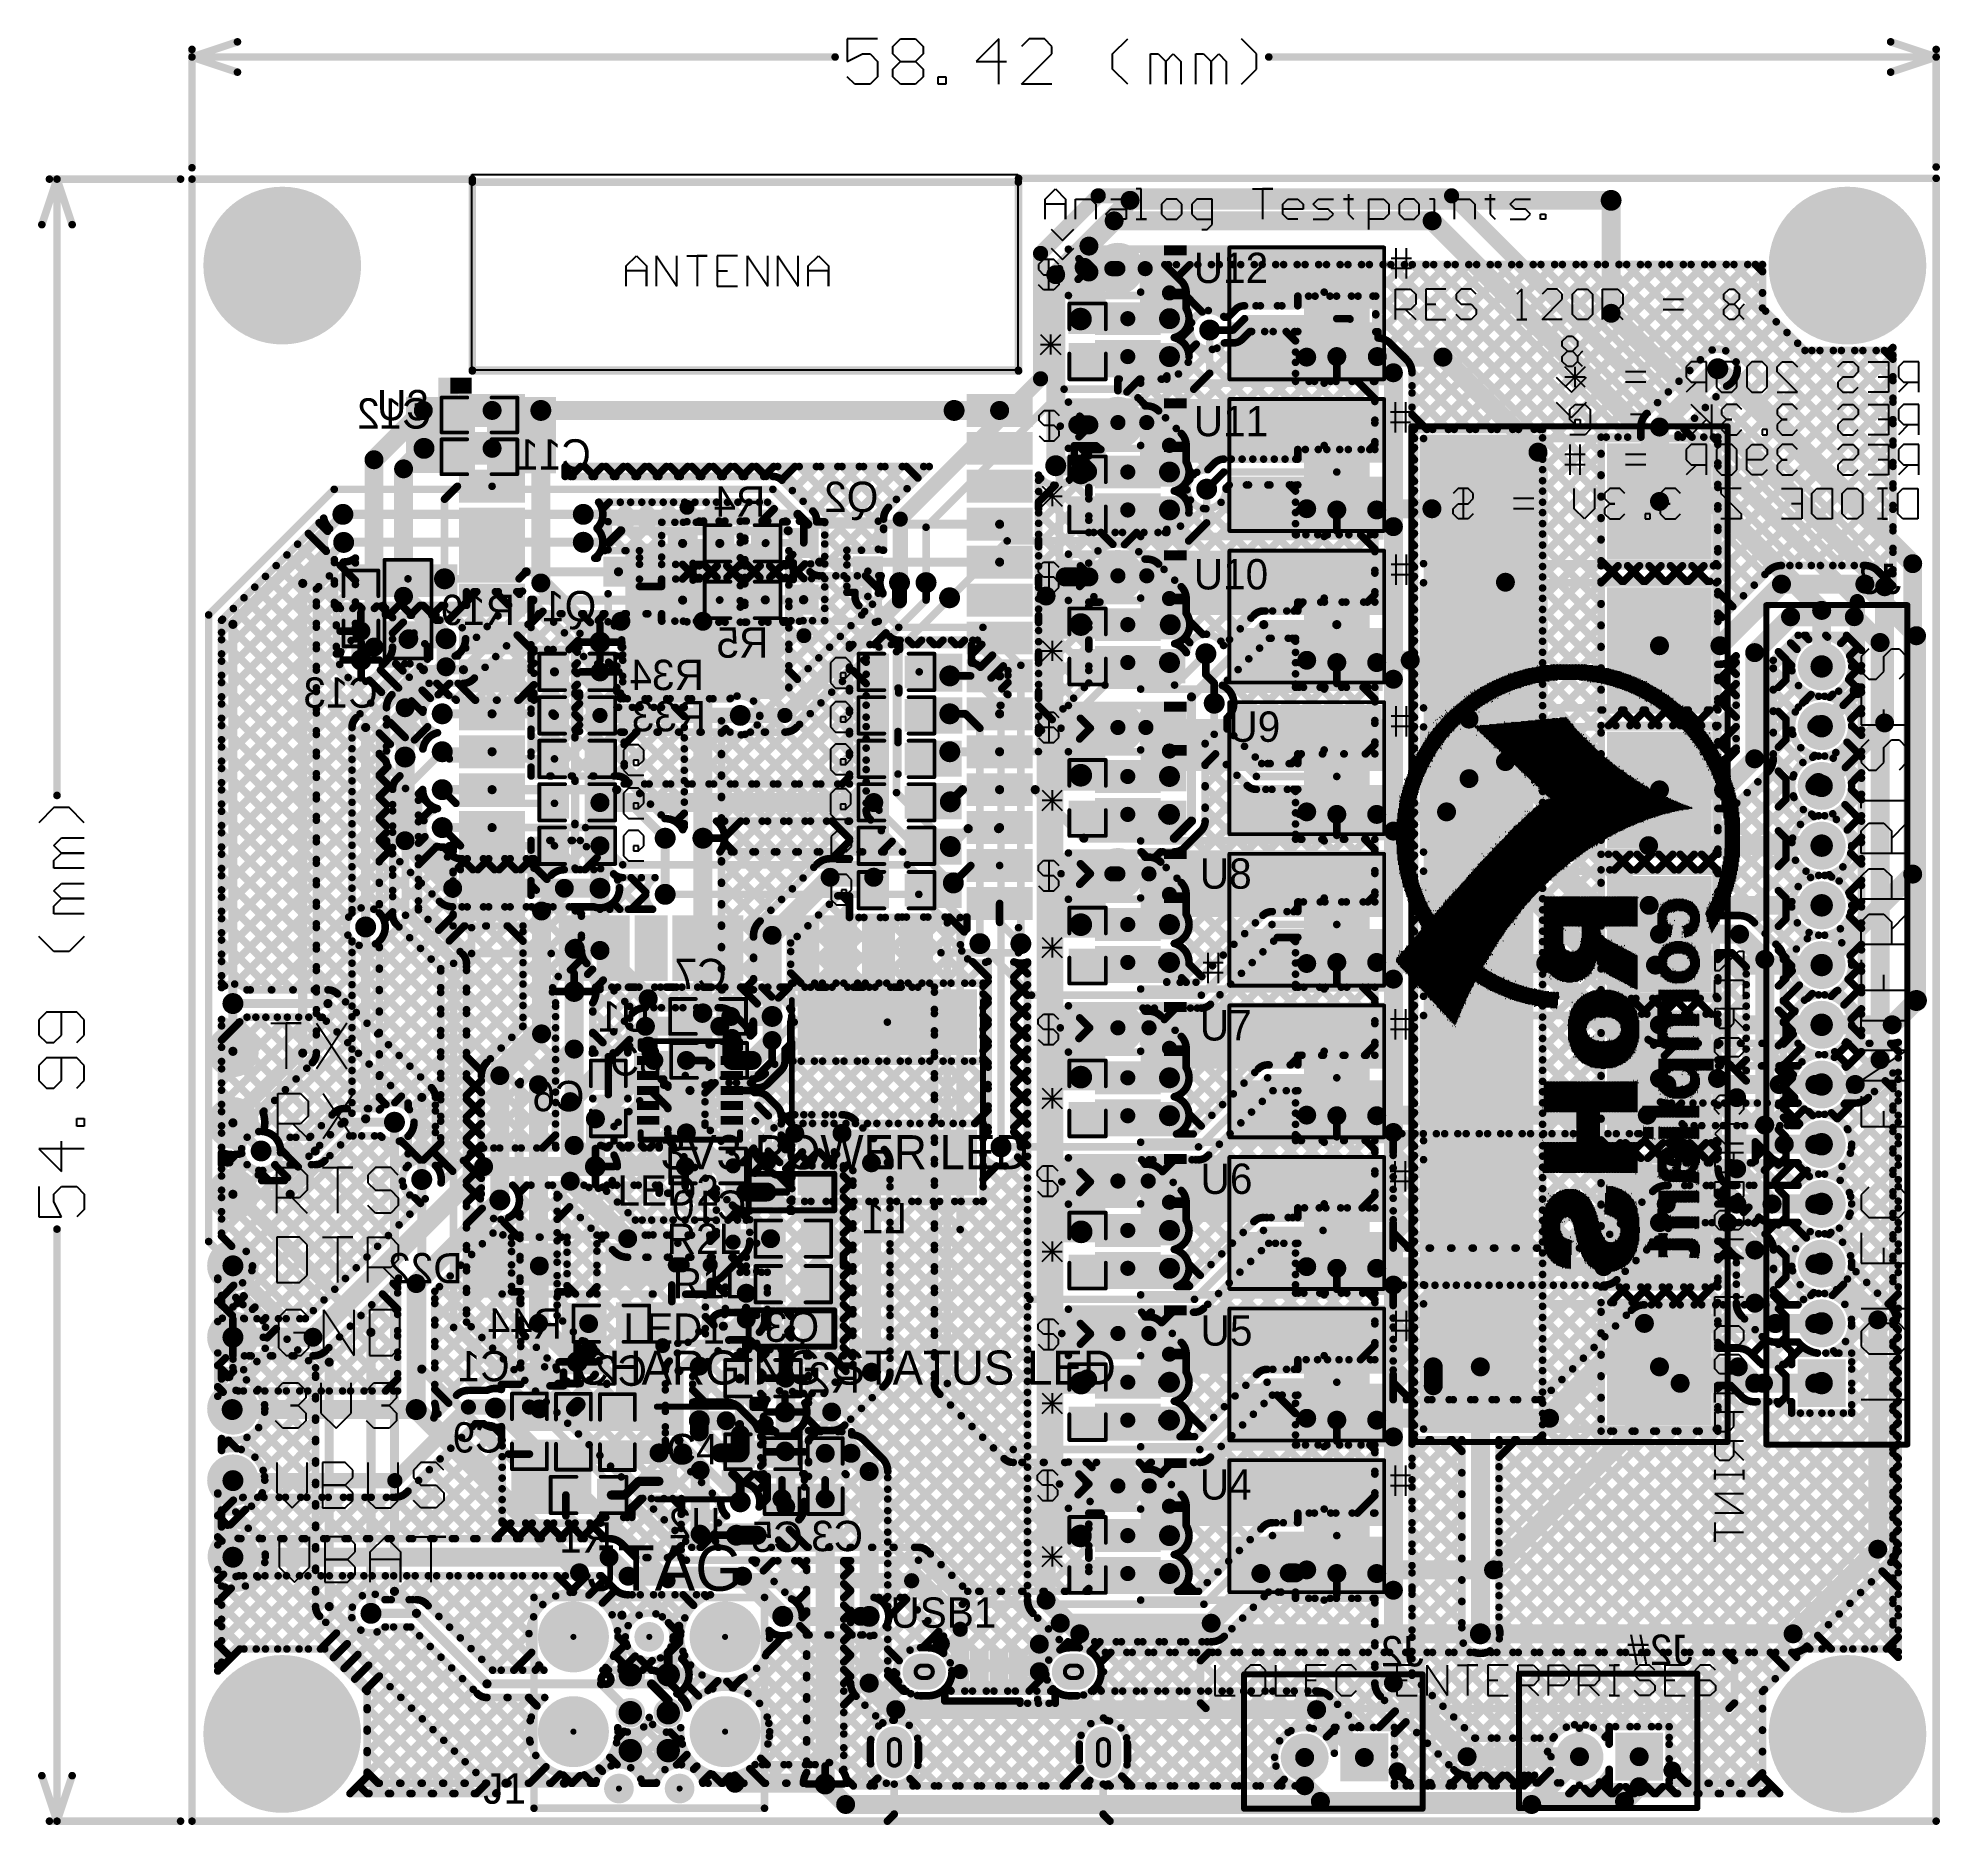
# Model space of a CAD drawing. Header units: millimetres. Extents: x 0.78 to 3.29, y 2.96 to 5.31.
import ezdxf

# ---------------------------------------------------------------- set-up
doc = ezdxf.new("R2010")
doc.units = ezdxf.units.MM
doc.header["$MEASUREMENT"] = 0
for name, color, linetype in [('BottomLayer', 5, 'Continuous'), ('BottomOverlay', 54, 'Continuous'), ('BottomPaste', 16, 'Continuous'), ('BottomSolder', 6, 'Continuous'), ('Mechanical1', 6, 'Continuous'), ('Mechanical2', 216, 'Continuous'), ('MultiLayer', 9, 'Continuous'), ('PadHoleLayer', 156, 'Continuous'), ('TopLayer', 1, 'Continuous'), ('TopOverlay', 2, 'Continuous'), ('TopPaste', 8, 'Continuous'), ('TopSolder', 216, 'Continuous'), ('ViaHoleLayer', 16, 'Continuous')]:
    doc.layers.add(name, color=color, linetype=linetype)

msp = doc.modelspace()

# ---------------------------------------------------------------- texts
at = {"layer": 'BottomOverlay', "text_generation_flag": 2}
for s, p in [('C12', (1.3, 4.799)), ('C11', (1.51, 4.745)), ('R4', (1.74, 4.683)), ('Q2', (1.889, 4.6891)), ('J3', (3.238, 4.581)), ('R19', (1.41, 4.54)), ('Q1', (1.517, 4.545)), ('R5', (1.744, 4.497)), ('R34', (1.659, 4.4543)), ('C13', (1.229, 4.431)), ('R33', (1.662, 4.3999)), ('C7', (1.689, 4.06)), ('U1', (1.588, 4.004)), ('C6', (1.5015, 3.899)), ('C10', (1.715, 3.7545)), ('L1', (1.927, 3.738)), ('D22', (1.341, 3.672)), ('R44', (1.472, 3.599)), ('Q3', (1.811, 3.595)), ('C1', (1.403, 3.543)), ('C2', (1.584, 3.537)), ('R2', (1.865, 3.528)), ('C9', (1.396, 3.449)), ('U2', (1.681, 3.336)), ('R1', (1.538, 3.317)), ('C5', (1.7894, 3.318)), ('C3', (1.869, 3.319)), ('J2', (2.6083, 3.167)), ('J2#', (2.963, 3.169))]:
    msp.add_text(s, height=0.04, dxfattribs=at).set_placement(p)
at = {"layer": 'TopOverlay'}
for s, p in [('U12', (2.305, 4.991)), ('U3', (1.228, 4.81)), ('U11', (2.305, 4.789)), ('U10', (2.305, 4.587)), ('U9', (2.3507, 4.3861)), ('U8', (2.313, 4.1924)), ('U7', (2.313, 3.9923)), ('C8', (1.535, 3.946)), ('LED2', (1.545, 3.7745)), ('U6', (2.314, 3.79)), ('R2L', (1.61, 3.711)), ('R1L', (1.618, 3.6523)), ('LED1', (1.553, 3.5925)), ('U5', (2.314, 3.59)), ('C4', (1.61, 3.4336)), ('U4', (2.313, 3.387)), ('USB1', (1.905, 3.218)), ('J1', (1.368, 2.986))]:
    msp.add_text(s, height=0.04, dxfattribs=at).set_placement(p)
for s, height, p in [('3V3 POWER LED', 0.045, (1.602, 3.8225)), ('CHARGING STATUS LED', 0.045, (1.49, 3.5385)), ('JTAG', 0.06, (1.505, 3.2667))]:
    msp.add_text(s, height=height, rotation=360, dxfattribs=at).set_placement(p)

# ---------------------------------------------------------------- blocks, each defined once
blk = doc.blocks.new('R__1218_B_1')
at = {"layer": 'BottomLayer'}
for points in [[(-0.0791, -0.0949), (-0.0362, -0.0949), (-0.0791, 0.0949), (-0.0362, 0.0949)], [(0.0362, -0.0949), (0.0791, -0.0949), (0.0362, 0.0949), (0.0791, 0.0949)]]:
    blk.add_solid(points, dxfattribs=at)
at = {"layer": 'BottomOverlay', "const_width": 0.005}
for points in [[(0.087, 0.102), (-0.087, 0.102)], [(-0.087, -0.102), (-0.087, 0.102)], [(0.087, -0.102), (0.087, 0.102)], [(0.087, -0.102), (-0.087, -0.102)]]:
    blk.add_lwpolyline(points, dxfattribs=at)
at = {"layer": 'BottomOverlay', "const_width": 0.0025}
for points in [[(-0.0882, 0.102, 1), (-0.0858, 0.102, 1)], [(-0.0882, 0.102, 1), (-0.0858, 0.102, 1)], [(0.0858, 0.102, 1), (0.0882, 0.102, 1)], [(0.0858, 0.102, 1), (0.0882, 0.102, 1)], [(-0.0882, -0.102, 1), (-0.0858, -0.102, 1)], [(-0.0882, -0.102, 1), (-0.0858, -0.102, 1)], [(0.0858, -0.102, 1), (0.0882, -0.102, 1)], [(0.0858, -0.102, 1), (0.0882, -0.102, 1)]]:
    blk.add_lwpolyline(points, format="xyb", close=True, dxfattribs=at)
at = {"layer": 'BottomPaste'}
for points in [[(-0.0791, -0.0949), (-0.0362, -0.0949), (-0.0791, 0.0949), (-0.0362, 0.0949)], [(0.0362, -0.0949), (0.0791, -0.0949), (0.0362, 0.0949), (0.0791, 0.0949)]]:
    blk.add_solid(points, dxfattribs=at)
at = {"layer": 'BottomSolder'}
for points in [[(-0.0831, -0.0989), (-0.0322, -0.0989), (-0.0831, 0.0989), (-0.0322, 0.0989)], [(0.0322, -0.0989), (0.0831, -0.0989), (0.0322, 0.0989), (0.0831, 0.0989)]]:
    blk.add_solid(points, dxfattribs=at)
blk = doc.blocks.new('R__1218_B_2')
at = {"layer": 'BottomLayer'}
for points in [[(-0.0791, -0.0949), (-0.0362, -0.0949), (-0.0791, 0.0949), (-0.0362, 0.0949)], [(0.0362, -0.0949), (0.0791, -0.0949), (0.0362, 0.0949), (0.0791, 0.0949)]]:
    blk.add_solid(points, dxfattribs=at)
at = {"layer": 'BottomOverlay', "const_width": 0.005}
for points in [[(0.087, 0.102), (-0.087, 0.102)], [(-0.087, -0.102), (-0.087, 0.102)], [(0.087, -0.102), (0.087, 0.102)], [(0.087, -0.102), (-0.087, -0.102)]]:
    blk.add_lwpolyline(points, dxfattribs=at)
at = {"layer": 'BottomOverlay', "const_width": 0.0025}
for points in [[(-0.0882, 0.102, 1), (-0.0858, 0.102, 1)], [(-0.0882, 0.102, 1), (-0.0858, 0.102, 1)], [(0.0858, 0.102, 1), (0.0882, 0.102, 1)], [(0.0858, 0.102, 1), (0.0882, 0.102, 1)], [(-0.0882, -0.102, 1), (-0.0858, -0.102, 1)], [(-0.0882, -0.102, 1), (-0.0858, -0.102, 1)], [(0.0858, -0.102, 1), (0.0882, -0.102, 1)], [(0.0858, -0.102, 1), (0.0882, -0.102, 1)]]:
    blk.add_lwpolyline(points, format="xyb", close=True, dxfattribs=at)
at = {"layer": 'BottomPaste'}
for points in [[(-0.0791, -0.0949), (-0.0362, -0.0949), (-0.0791, 0.0949), (-0.0362, 0.0949)], [(0.0362, -0.0949), (0.0791, -0.0949), (0.0362, 0.0949), (0.0791, 0.0949)]]:
    blk.add_solid(points, dxfattribs=at)
at = {"layer": 'BottomSolder'}
for points in [[(-0.0831, -0.0989), (-0.0322, -0.0989), (-0.0831, 0.0989), (-0.0322, 0.0989)], [(0.0322, -0.0989), (0.0831, -0.0989), (0.0322, 0.0989), (0.0831, 0.0989)]]:
    blk.add_solid(points, dxfattribs=at)
blk = doc.blocks.new('R__1218_B_3')
at = {"layer": 'BottomLayer'}
for points in [[(-0.0791, -0.0949), (-0.0362, -0.0949), (-0.0791, 0.0949), (-0.0362, 0.0949)], [(0.0362, -0.0949), (0.0791, -0.0949), (0.0362, 0.0949), (0.0791, 0.0949)]]:
    blk.add_solid(points, dxfattribs=at)
at = {"layer": 'BottomOverlay', "const_width": 0.005}
for points in [[(0.087, 0.102), (-0.087, 0.102)], [(-0.087, -0.102), (-0.087, 0.102)], [(0.087, -0.102), (0.087, 0.102)], [(0.087, -0.102), (-0.087, -0.102)]]:
    blk.add_lwpolyline(points, dxfattribs=at)
at = {"layer": 'BottomOverlay', "const_width": 0.0025}
for points in [[(-0.0882, 0.102, 1), (-0.0858, 0.102, 1)], [(-0.0882, 0.102, 1), (-0.0858, 0.102, 1)], [(0.0858, 0.102, 1), (0.0882, 0.102, 1)], [(0.0858, 0.102, 1), (0.0882, 0.102, 1)], [(-0.0882, -0.102, 1), (-0.0858, -0.102, 1)], [(-0.0882, -0.102, 1), (-0.0858, -0.102, 1)], [(0.0858, -0.102, 1), (0.0882, -0.102, 1)], [(0.0858, -0.102, 1), (0.0882, -0.102, 1)]]:
    blk.add_lwpolyline(points, format="xyb", close=True, dxfattribs=at)
at = {"layer": 'BottomPaste'}
for points in [[(-0.0791, -0.0949), (-0.0362, -0.0949), (-0.0791, 0.0949), (-0.0362, 0.0949)], [(0.0362, -0.0949), (0.0791, -0.0949), (0.0362, 0.0949), (0.0791, 0.0949)]]:
    blk.add_solid(points, dxfattribs=at)
at = {"layer": 'BottomSolder'}
for points in [[(-0.0831, -0.0989), (-0.0322, -0.0989), (-0.0831, 0.0989), (-0.0322, 0.0989)], [(0.0322, -0.0989), (0.0831, -0.0989), (0.0322, 0.0989), (0.0831, 0.0989)]]:
    blk.add_solid(points, dxfattribs=at)
blk = doc.blocks.new('R__1218_B_4')
at = {"layer": 'BottomLayer'}
for points in [[(-0.0791, -0.0949), (-0.0362, -0.0949), (-0.0791, 0.0949), (-0.0362, 0.0949)], [(0.0362, -0.0949), (0.0791, -0.0949), (0.0362, 0.0949), (0.0791, 0.0949)]]:
    blk.add_solid(points, dxfattribs=at)
at = {"layer": 'BottomOverlay', "const_width": 0.005}
for points in [[(0.087, 0.102), (-0.087, 0.102)], [(-0.087, -0.102), (-0.087, 0.102)], [(0.087, -0.102), (0.087, 0.102)], [(0.087, -0.102), (-0.087, -0.102)]]:
    blk.add_lwpolyline(points, dxfattribs=at)
at = {"layer": 'BottomOverlay', "const_width": 0.0025}
for points in [[(-0.0882, 0.102, 1), (-0.0858, 0.102, 1)], [(-0.0882, 0.102, 1), (-0.0858, 0.102, 1)], [(0.0858, 0.102, 1), (0.0882, 0.102, 1)], [(0.0858, 0.102, 1), (0.0882, 0.102, 1)], [(-0.0882, -0.102, 1), (-0.0858, -0.102, 1)], [(-0.0882, -0.102, 1), (-0.0858, -0.102, 1)], [(0.0858, -0.102, 1), (0.0882, -0.102, 1)], [(0.0858, -0.102, 1), (0.0882, -0.102, 1)]]:
    blk.add_lwpolyline(points, format="xyb", close=True, dxfattribs=at)
at = {"layer": 'BottomPaste'}
for points in [[(-0.0791, -0.0949), (-0.0362, -0.0949), (-0.0791, 0.0949), (-0.0362, 0.0949)], [(0.0362, -0.0949), (0.0791, -0.0949), (0.0362, 0.0949), (0.0791, 0.0949)]]:
    blk.add_solid(points, dxfattribs=at)
at = {"layer": 'BottomSolder'}
for points in [[(-0.0831, -0.0989), (-0.0322, -0.0989), (-0.0831, 0.0989), (-0.0322, 0.0989)], [(0.0322, -0.0989), (0.0831, -0.0989), (0.0322, 0.0989), (0.0831, 0.0989)]]:
    blk.add_solid(points, dxfattribs=at)
blk = doc.blocks.new('R__1218_B_5')
at = {"layer": 'BottomLayer'}
for points in [[(-0.0791, -0.0949), (-0.0362, -0.0949), (-0.0791, 0.0949), (-0.0362, 0.0949)], [(0.0362, -0.0949), (0.0791, -0.0949), (0.0362, 0.0949), (0.0791, 0.0949)]]:
    blk.add_solid(points, dxfattribs=at)
at = {"layer": 'BottomOverlay', "const_width": 0.005}
for points in [[(0.087, 0.102), (-0.087, 0.102)], [(-0.087, -0.102), (-0.087, 0.102)], [(0.087, -0.102), (0.087, 0.102)], [(0.087, -0.102), (-0.087, -0.102)]]:
    blk.add_lwpolyline(points, dxfattribs=at)
at = {"layer": 'BottomOverlay', "const_width": 0.0025}
for points in [[(-0.0882, 0.102, 1), (-0.0858, 0.102, 1)], [(-0.0882, 0.102, 1), (-0.0858, 0.102, 1)], [(0.0858, 0.102, 1), (0.0882, 0.102, 1)], [(0.0858, 0.102, 1), (0.0882, 0.102, 1)], [(-0.0882, -0.102, 1), (-0.0858, -0.102, 1)], [(-0.0882, -0.102, 1), (-0.0858, -0.102, 1)], [(0.0858, -0.102, 1), (0.0882, -0.102, 1)], [(0.0858, -0.102, 1), (0.0882, -0.102, 1)]]:
    blk.add_lwpolyline(points, format="xyb", close=True, dxfattribs=at)
at = {"layer": 'BottomPaste'}
for points in [[(-0.0791, -0.0949), (-0.0362, -0.0949), (-0.0791, 0.0949), (-0.0362, 0.0949)], [(0.0362, -0.0949), (0.0791, -0.0949), (0.0362, 0.0949), (0.0791, 0.0949)]]:
    blk.add_solid(points, dxfattribs=at)
at = {"layer": 'BottomSolder'}
for points in [[(-0.0831, -0.0989), (-0.0322, -0.0989), (-0.0831, 0.0989), (-0.0322, 0.0989)], [(0.0322, -0.0989), (0.0831, -0.0989), (0.0322, 0.0989), (0.0831, 0.0989)]]:
    blk.add_solid(points, dxfattribs=at)
blk = doc.blocks.new('R__1218_B_6')
at = {"layer": 'BottomLayer'}
for points in [[(-0.0791, -0.0949), (-0.0362, -0.0949), (-0.0791, 0.0949), (-0.0362, 0.0949)], [(0.0362, -0.0949), (0.0791, -0.0949), (0.0362, 0.0949), (0.0791, 0.0949)]]:
    blk.add_solid(points, dxfattribs=at)
at = {"layer": 'BottomOverlay', "const_width": 0.005}
for points in [[(0.087, 0.102), (-0.087, 0.102)], [(-0.087, -0.102), (-0.087, 0.102)], [(0.087, -0.102), (0.087, 0.102)], [(0.087, -0.102), (-0.087, -0.102)]]:
    blk.add_lwpolyline(points, dxfattribs=at)
at = {"layer": 'BottomOverlay', "const_width": 0.0025}
for points in [[(-0.0882, 0.102, 1), (-0.0858, 0.102, 1)], [(-0.0882, 0.102, 1), (-0.0858, 0.102, 1)], [(0.0858, 0.102, 1), (0.0882, 0.102, 1)], [(0.0858, 0.102, 1), (0.0882, 0.102, 1)], [(-0.0882, -0.102, 1), (-0.0858, -0.102, 1)], [(-0.0882, -0.102, 1), (-0.0858, -0.102, 1)], [(0.0858, -0.102, 1), (0.0882, -0.102, 1)], [(0.0858, -0.102, 1), (0.0882, -0.102, 1)]]:
    blk.add_lwpolyline(points, format="xyb", close=True, dxfattribs=at)
at = {"layer": 'BottomPaste'}
for points in [[(-0.0791, -0.0949), (-0.0362, -0.0949), (-0.0791, 0.0949), (-0.0362, 0.0949)], [(0.0362, -0.0949), (0.0791, -0.0949), (0.0362, 0.0949), (0.0791, 0.0949)]]:
    blk.add_solid(points, dxfattribs=at)
at = {"layer": 'BottomSolder'}
for points in [[(-0.0831, -0.0989), (-0.0322, -0.0989), (-0.0831, 0.0989), (-0.0322, 0.0989)], [(0.0322, -0.0989), (0.0831, -0.0989), (0.0322, 0.0989), (0.0831, 0.0989)]]:
    blk.add_solid(points, dxfattribs=at)
blk = doc.blocks.new('R__1218_B_7')
at = {"layer": 'BottomLayer'}
for points in [[(-0.0791, -0.0949), (-0.0362, -0.0949), (-0.0791, 0.0949), (-0.0362, 0.0949)], [(0.0362, -0.0949), (0.0791, -0.0949), (0.0362, 0.0949), (0.0791, 0.0949)]]:
    blk.add_solid(points, dxfattribs=at)
at = {"layer": 'BottomOverlay', "const_width": 0.005}
for points in [[(0.087, 0.102), (-0.087, 0.102)], [(-0.087, -0.102), (-0.087, 0.102)], [(0.087, -0.102), (0.087, 0.102)], [(0.087, -0.102), (-0.087, -0.102)]]:
    blk.add_lwpolyline(points, dxfattribs=at)
at = {"layer": 'BottomOverlay', "const_width": 0.0025}
for points in [[(-0.0882, 0.102, 1), (-0.0858, 0.102, 1)], [(-0.0882, 0.102, 1), (-0.0858, 0.102, 1)], [(0.0858, 0.102, 1), (0.0882, 0.102, 1)], [(0.0858, 0.102, 1), (0.0882, 0.102, 1)], [(-0.0882, -0.102, 1), (-0.0858, -0.102, 1)], [(-0.0882, -0.102, 1), (-0.0858, -0.102, 1)], [(0.0858, -0.102, 1), (0.0882, -0.102, 1)], [(0.0858, -0.102, 1), (0.0882, -0.102, 1)]]:
    blk.add_lwpolyline(points, format="xyb", close=True, dxfattribs=at)
at = {"layer": 'BottomPaste'}
for points in [[(-0.0791, -0.0949), (-0.0362, -0.0949), (-0.0791, 0.0949), (-0.0362, 0.0949)], [(0.0362, -0.0949), (0.0791, -0.0949), (0.0362, 0.0949), (0.0791, 0.0949)]]:
    blk.add_solid(points, dxfattribs=at)
at = {"layer": 'BottomSolder'}
for points in [[(-0.0831, -0.0989), (-0.0322, -0.0989), (-0.0831, 0.0989), (-0.0322, 0.0989)], [(0.0322, -0.0989), (0.0831, -0.0989), (0.0322, 0.0989), (0.0831, 0.0989)]]:
    blk.add_solid(points, dxfattribs=at)
blk = doc.blocks.new('R__1218_B_8')
at = {"layer": 'BottomLayer'}
for points in [[(-0.0791, -0.0949), (-0.0362, -0.0949), (-0.0791, 0.0949), (-0.0362, 0.0949)], [(0.0362, -0.0949), (0.0791, -0.0949), (0.0362, 0.0949), (0.0791, 0.0949)]]:
    blk.add_solid(points, dxfattribs=at)
at = {"layer": 'BottomOverlay', "const_width": 0.005}
for points in [[(0.087, 0.102), (-0.087, 0.102)], [(-0.087, -0.102), (-0.087, 0.102)], [(0.087, -0.102), (0.087, 0.102)], [(0.087, -0.102), (-0.087, -0.102)]]:
    blk.add_lwpolyline(points, dxfattribs=at)
at = {"layer": 'BottomOverlay', "const_width": 0.0025}
for points in [[(-0.0882, 0.102, 1), (-0.0858, 0.102, 1)], [(-0.0882, 0.102, 1), (-0.0858, 0.102, 1)], [(0.0858, 0.102, 1), (0.0882, 0.102, 1)], [(0.0858, 0.102, 1), (0.0882, 0.102, 1)], [(-0.0882, -0.102, 1), (-0.0858, -0.102, 1)], [(-0.0882, -0.102, 1), (-0.0858, -0.102, 1)], [(0.0858, -0.102, 1), (0.0882, -0.102, 1)], [(0.0858, -0.102, 1), (0.0882, -0.102, 1)]]:
    blk.add_lwpolyline(points, format="xyb", close=True, dxfattribs=at)
at = {"layer": 'BottomPaste'}
for points in [[(-0.0791, -0.0949), (-0.0362, -0.0949), (-0.0791, 0.0949), (-0.0362, 0.0949)], [(0.0362, -0.0949), (0.0791, -0.0949), (0.0362, 0.0949), (0.0791, 0.0949)]]:
    blk.add_solid(points, dxfattribs=at)
at = {"layer": 'BottomSolder'}
for points in [[(-0.0831, -0.0989), (-0.0322, -0.0989), (-0.0831, 0.0989), (-0.0322, 0.0989)], [(0.0322, -0.0989), (0.0831, -0.0989), (0.0322, 0.0989), (0.0831, 0.0989)]]:
    blk.add_solid(points, dxfattribs=at)
blk = doc.blocks.new('R__1218_B_9')
at = {"layer": 'BottomLayer'}
for points in [[(-0.0791, -0.0949), (-0.0362, -0.0949), (-0.0791, 0.0949), (-0.0362, 0.0949)], [(0.0362, -0.0949), (0.0791, -0.0949), (0.0362, 0.0949), (0.0791, 0.0949)]]:
    blk.add_solid(points, dxfattribs=at)
at = {"layer": 'BottomOverlay', "const_width": 0.005}
for points in [[(0.087, 0.102), (-0.087, 0.102)], [(-0.087, -0.102), (-0.087, 0.102)], [(0.087, -0.102), (0.087, 0.102)], [(0.087, -0.102), (-0.087, -0.102)]]:
    blk.add_lwpolyline(points, dxfattribs=at)
at = {"layer": 'BottomOverlay', "const_width": 0.0025}
for points in [[(-0.0882, 0.102, 1), (-0.0858, 0.102, 1)], [(-0.0882, 0.102, 1), (-0.0858, 0.102, 1)], [(0.0858, 0.102, 1), (0.0882, 0.102, 1)], [(0.0858, 0.102, 1), (0.0882, 0.102, 1)], [(-0.0882, -0.102, 1), (-0.0858, -0.102, 1)], [(-0.0882, -0.102, 1), (-0.0858, -0.102, 1)], [(0.0858, -0.102, 1), (0.0882, -0.102, 1)], [(0.0858, -0.102, 1), (0.0882, -0.102, 1)]]:
    blk.add_lwpolyline(points, format="xyb", close=True, dxfattribs=at)
at = {"layer": 'BottomPaste'}
for points in [[(-0.0791, -0.0949), (-0.0362, -0.0949), (-0.0791, 0.0949), (-0.0362, 0.0949)], [(0.0362, -0.0949), (0.0791, -0.0949), (0.0362, 0.0949), (0.0791, 0.0949)]]:
    blk.add_solid(points, dxfattribs=at)
at = {"layer": 'BottomSolder'}
for points in [[(-0.0831, -0.0989), (-0.0322, -0.0989), (-0.0831, 0.0989), (-0.0322, 0.0989)], [(0.0322, -0.0989), (0.0831, -0.0989), (0.0322, 0.0989), (0.0831, 0.0989)]]:
    blk.add_solid(points, dxfattribs=at)
blk = doc.blocks.new('C10418_10')
at = {"layer": 'BottomLayer', "const_width": 0.0394}
for points in [[(-0.1033, 0), (-0.0935, 0)], [(0.0935, 0), (0.1033, 0)], [(-0.1378, -0.0955), (-0.1378, -0.1171)], [(0.1378, -0.0955), (0.1378, -0.1171)]]:
    blk.add_lwpolyline(points, dxfattribs=at)
at = {"layer": 'BottomLayer', "const_width": 0.0197}
for points in [[(-0.1132, 0, 1), (-0.0935, 0, 1)], [(-0.1033, 0, 1), (-0.0837, 0, 1)], [(0.0837, 0, 1), (0.1033, 0, 1)], [(0.0935, 0, 1), (0.1132, 0, 1)], [(-0.1476, -0.0955, 1), (-0.128, -0.0955, 1)], [(-0.1476, -0.1171, 1), (-0.128, -0.1171, 1)], [(0.128, -0.0955, 1), (0.1476, -0.0955, 1)], [(0.128, -0.1171, 1), (0.1476, -0.1171, 1)]]:
    blk.add_lwpolyline(points, format="xyb", close=True, dxfattribs=at)
at = {"layer": 'BottomSolder', "const_width": 0.0474}
for points in [[(-0.1033, 0), (-0.0935, 0)], [(0.0935, 0), (0.1033, 0)], [(-0.1378, -0.0955), (-0.1378, -0.1171)], [(0.1378, -0.0955), (0.1378, -0.1171)]]:
    blk.add_lwpolyline(points, dxfattribs=at)
at = {"layer": 'BottomSolder', "const_width": 0.0237}
for points in [[(-0.1152, 0, 1), (-0.0915, 0, 1)], [(-0.1053, 0, 1), (-0.0817, 0, 1)], [(0.0817, 0, 1), (0.1053, 0, 1)], [(0.0915, 0, 1), (0.1152, 0, 1)], [(-0.1496, -0.0955, 1), (-0.126, -0.0955, 1)], [(0.126, -0.0955, 1), (0.1496, -0.0955, 1)], [(-0.1496, -0.1171, 1), (-0.126, -0.1171, 1)], [(0.126, -0.1171, 1), (0.1496, -0.1171, 1)]]:
    blk.add_lwpolyline(points, format="xyb", close=True, dxfattribs=at)
at = {"layer": 'MultiLayer', "const_width": 0.0394}
for points in [[(-0.1033, 0), (-0.0935, 0)], [(0.0935, 0), (0.1033, 0)], [(-0.1378, -0.0955), (-0.1378, -0.1171)], [(0.1378, -0.0955), (0.1378, -0.1171)]]:
    blk.add_lwpolyline(points, dxfattribs=at)
at = {"layer": 'MultiLayer', "const_width": 0.0197}
for points in [[(-0.1132, 0, 1), (-0.0935, 0, 1)], [(-0.1033, 0, 1), (-0.0837, 0, 1)], [(0.0837, 0, 1), (0.1033, 0, 1)], [(0.0935, 0, 1), (0.1132, 0, 1)], [(-0.1476, -0.0955, 1), (-0.128, -0.0955, 1)], [(-0.1476, -0.1171, 1), (-0.128, -0.1171, 1)], [(0.128, -0.0955, 1), (0.1476, -0.0955, 1)], [(0.128, -0.1171, 1), (0.1476, -0.1171, 1)]]:
    blk.add_lwpolyline(points, format="xyb", close=True, dxfattribs=at)
at = {"layer": 'PadHoleLayer'}
for points, const_width in [([(-0.0952, -0.0081), (-0.1016, -0.0081, -1), (-0.1016, 0.0081), (-0.0952, 0.0081, -1)], 0.00541), ([(0.1016, -0.0081), (0.0952, -0.0081, -1), (0.0952, 0.0081), (0.1016, 0.0081, -1)], 0.00541), ([(-0.1452, -0.1166), (-0.1452, -0.096, -1), (-0.1304, -0.096), (-0.1304, -0.1166, -1)], 0.00492), ([(0.1304, -0.1166), (0.1304, -0.096, -1), (0.1452, -0.096), (0.1452, -0.1166, -1)], 0.00492)]:
    blk.add_lwpolyline(points, format="xyb", close=True, dxfattribs=dict(at, const_width=const_width))
at = {"layer": 'TopLayer', "const_width": 0.0394}
for points in [[(-0.1033, 0), (-0.0935, 0)], [(0.0935, 0), (0.1033, 0)], [(-0.1378, -0.0955), (-0.1378, -0.1171)], [(0.1378, -0.0955), (0.1378, -0.1171)]]:
    blk.add_lwpolyline(points, dxfattribs=at)
at = {"layer": 'TopLayer', "const_width": 0.0197}
for points in [[(-0.1132, 0, 1), (-0.0935, 0, 1)], [(-0.1033, 0, 1), (-0.0837, 0, 1)], [(0.0837, 0, 1), (0.1033, 0, 1)], [(0.0935, 0, 1), (0.1132, 0, 1)], [(-0.1476, -0.0955, 1), (-0.128, -0.0955, 1)], [(-0.1476, -0.1171, 1), (-0.128, -0.1171, 1)], [(0.128, -0.0955, 1), (0.1476, -0.0955, 1)], [(0.128, -0.1171, 1), (0.1476, -0.1171, 1)]]:
    blk.add_lwpolyline(points, format="xyb", close=True, dxfattribs=at)
at = {"layer": 'TopLayer'}
for points in [[(-0.0594, -0.0266), (-0.0429, -0.0266), (-0.0594, 0.0266), (-0.0429, 0.0266)], [(-0.0339, -0.0266), (-0.0173, -0.0266), (-0.0339, 0.0266), (-0.0173, 0.0266)], [(-0.0083, -0.0266), (0.0083, -0.0266), (-0.0083, 0.0266), (0.0083, 0.0266)], [(0.0173, -0.0266), (0.0339, -0.0266), (0.0173, 0.0266), (0.0339, 0.0266)], [(0.0429, -0.0266), (0.0594, -0.0266), (0.0429, 0.0266), (0.0594, 0.0266)]]:
    blk.add_solid(points, dxfattribs=at)
at = {"layer": 'TopOverlay'}
for points, const_width in [([(-0.0696, 0.037, 1), (-0.0824, 0.037, 1)], 0.01), ([(-0.0849, 0.037, 1), (-0.0799, 0.037, 1)], 0.005), ([(-0.0721, 0.037, 1), (-0.0671, 0.037, 1)], 0.005), ([(-0.1405, 0, 1), (-0.1355, 0, 1)], 0.005), ([(0.1355, 0, 1), (0.1405, 0, 1)], 0.005), ([(-0.1405, -0.061, 1), (-0.1355, -0.061, 1)], 0.005), ([(0.1355, -0.061, 1), (0.1405, -0.061, 1)], 0.005), ([(-0.1405, -0.1482, 1), (-0.1355, -0.1482, 1)], 0.005), ([(0.1351, -0.1482, 1), (0.1401, -0.1482, 1)], 0.005), ([(-0.1495, -0.197, 1), (-0.1445, -0.197, 1)], 0.005), ([(-0.1495, -0.197, 1), (-0.1445, -0.197, 1)], 0.005), ([(-0.1405, -0.1876, 1), (-0.1355, -0.1876, 1)], 0.005), ([(-0.1405, -0.1876, 1), (-0.1355, -0.1876, 1)], 0.005), ([(-0.1405, -0.188, 1), (-0.1355, -0.188, 1)], 0.005), ([(-0.1405, -0.188, 1), (-0.1355, -0.188, 1)], 0.005), ([(0.1351, -0.1876, 1), (0.1401, -0.1876, 1)], 0.005), ([(0.1351, -0.188, 1), (0.1401, -0.188, 1)], 0.005), ([(0.1441, -0.197, 1), (0.1491, -0.197, 1)], 0.005), ([(0.1441, -0.197, 1), (0.1491, -0.197, 1)], 0.005)]:
    blk.add_lwpolyline(points, format="xyb", close=True, dxfattribs=dict(at, const_width=const_width))
at = {"layer": 'TopOverlay', "const_width": 0.01}
for points in [[(-0.138, -0.061), (-0.138, 0)], [(0.138, -0.061), (0.138, 0)], [(-0.138, -0.1876), (-0.138, -0.1482)], [(0.1376, -0.1876), (0.1376, -0.1482)], [(-0.147, -0.197), (-0.138, -0.188)], [(-0.147, -0.197), (0.1466, -0.197)], [(-0.138, -0.188), (-0.138, -0.1876)], [(0.1376, -0.188), (0.1466, -0.197)]]:
    blk.add_lwpolyline(points, dxfattribs=at)
at = {"layer": 'TopPaste'}
for points in [[(-0.0594, -0.0266), (-0.0429, -0.0266), (-0.0594, 0.0266), (-0.0429, 0.0266)], [(-0.0339, -0.0266), (-0.0173, -0.0266), (-0.0339, 0.0266), (-0.0173, 0.0266)], [(-0.0083, -0.0266), (0.0083, -0.0266), (-0.0083, 0.0266), (0.0083, 0.0266)], [(0.0173, -0.0266), (0.0339, -0.0266), (0.0173, 0.0266), (0.0339, 0.0266)], [(0.0429, -0.0266), (0.0594, -0.0266), (0.0429, 0.0266), (0.0594, 0.0266)]]:
    blk.add_solid(points, dxfattribs=at)
at = {"layer": 'TopSolder', "const_width": 0.0474}
for points in [[(-0.1033, 0), (-0.0935, 0)], [(0.0935, 0), (0.1033, 0)], [(-0.1378, -0.0955), (-0.1378, -0.1171)], [(0.1378, -0.0955), (0.1378, -0.1171)]]:
    blk.add_lwpolyline(points, dxfattribs=at)
at = {"layer": 'TopSolder', "const_width": 0.0237}
for points in [[(-0.1152, 0, 1), (-0.0915, 0, 1)], [(-0.1053, 0, 1), (-0.0817, 0, 1)], [(0.0817, 0, 1), (0.1053, 0, 1)], [(0.0915, 0, 1), (0.1152, 0, 1)], [(-0.1496, -0.0955, 1), (-0.126, -0.0955, 1)], [(0.126, -0.0955, 1), (0.1496, -0.0955, 1)], [(-0.1496, -0.1171, 1), (-0.126, -0.1171, 1)], [(0.126, -0.1171, 1), (0.1496, -0.1171, 1)]]:
    blk.add_lwpolyline(points, format="xyb", close=True, dxfattribs=at)
at = {"layer": 'TopSolder'}
for points in [[(-0.0634, -0.0306), (-0.0389, -0.0306), (-0.0634, 0.0306), (-0.0389, 0.0306)], [(-0.0379, -0.0306), (-0.0133, -0.0306), (-0.0379, 0.0306), (-0.0133, 0.0306)], [(-0.0123, -0.0306), (0.0123, -0.0306), (-0.0123, 0.0306), (0.0123, 0.0306)], [(0.0133, -0.0306), (0.0379, -0.0306), (0.0133, 0.0306), (0.0379, 0.0306)], [(0.0389, -0.0306), (0.0634, -0.0306), (0.0389, 0.0306), (0.0634, 0.0306)]]:
    blk.add_solid(points, dxfattribs=at)
blk = doc.blocks.new('NR6028T1R5N_B_11')
at = {"layer": 'BottomLayer'}
for points in [[(-0.1319, -0.1142), (-0.0531, -0.1142), (-0.1319, 0.1142), (-0.0531, 0.1142)], [(0.0531, -0.1142), (0.1319, -0.1142), (0.0531, 0.1142), (0.1319, 0.1142)]]:
    blk.add_solid(points, dxfattribs=at)
at = {"layer": 'BottomOverlay', "const_width": 0.00787}
for points in [[(-0.1215, 0.126), (0.1215, 0.126)], [(-0.1225, -0.126), (0.1205, -0.126)]]:
    blk.add_lwpolyline(points, dxfattribs=at)
at = {"layer": 'BottomOverlay', "const_width": 0.00394}
for points in [[(-0.1234, 0.126, 1), (-0.1195, 0.126, 1)], [(0.1196, 0.126, 1), (0.1235, 0.126, 1)], [(-0.1245, -0.126, 1), (-0.1206, -0.126, 1)], [(0.1185, -0.126, 1), (0.1224, -0.126, 1)]]:
    blk.add_lwpolyline(points, format="xyb", close=True, dxfattribs=at)
at = {"layer": 'BottomPaste'}
for points in [[(-0.1319, -0.1142), (-0.0531, -0.1142), (-0.1319, 0.1142), (-0.0531, 0.1142)], [(0.0531, -0.1142), (0.1319, -0.1142), (0.0531, 0.1142), (0.1319, 0.1142)]]:
    blk.add_solid(points, dxfattribs=at)
at = {"layer": 'BottomSolder'}
for points in [[(-0.1359, -0.1182), (-0.0491, -0.1182), (-0.1359, 0.1182), (-0.0491, 0.1182)], [(0.0491, -0.1182), (0.1359, -0.1182), (0.0491, 0.1182), (0.1359, 0.1182)]]:
    blk.add_solid(points, dxfattribs=at)
blk = doc.blocks.new('B13B_PH_K_S_LF__SN__B_12')
at = {"layer": 'BottomLayer', "const_width": 0.0276}
for points in [[(-0.4075, 0, 1), (-0.3799, 0, 1)], [(-0.3287, 0, 1), (-0.3012, 0, 1)], [(-0.25, 0, 1), (-0.2224, 0, 1)], [(-0.1713, 0, 1), (-0.1437, 0, 1)], [(-0.0925, 0, 1), (-0.065, 0, 1)], [(-0.0138, 0, 1), (0.0138, 0, 1)], [(0.065, 0, 1), (0.0925, 0, 1)], [(0.1437, 0, 1), (0.1713, 0, 1)], [(0.2224, 0, 1), (0.25, 0, 1)], [(0.3012, 0, 1), (0.3287, 0, 1)], [(0.3799, 0, 1), (0.4075, 0, 1)], [(0.4587, 0, 1), (0.4862, 0, 1)]]:
    blk.add_lwpolyline(points, format="xyb", close=True, dxfattribs=at)
at = {"layer": 'BottomLayer'}
blk.add_solid([(-0.5, -0.0276), (-0.4449, -0.0276), (-0.5, 0.0276), (-0.4449, 0.0276)], dxfattribs=at)
at = {"layer": 'BottomOverlay'}
for points, const_width in [([(-0.5534, 0.073), (-0.5534, -0.113)], 0.00787), ([(-0.5534, 0.073), (0.5533, 0.073)], 0.00787), ([(0.5533, 0.073), (0.5533, -0.113)], 0.00787), ([(-0.5, 0.057), (-0.49, 0.047)], 0.01), ([(-0.49, 0.047), (-0.463, 0.047)], 0.01), ([(-0.453, 0.057), (-0.463, 0.047)], 0.01), ([(-0.4213, 0.057), (-0.4113, 0.047)], 0.01), ([(-0.4113, 0.047), (-0.3843, 0.047)], 0.01), ([(-0.3743, 0.057), (-0.3843, 0.047)], 0.01), ([(-0.3425, 0.057), (-0.3325, 0.047)], 0.01), ([(-0.3325, 0.047), (-0.3055, 0.047)], 0.01), ([(-0.2955, 0.057), (-0.3055, 0.047)], 0.01), ([(-0.2638, 0.057), (-0.2538, 0.047)], 0.01), ([(-0.2538, 0.047), (-0.2268, 0.047)], 0.01), ([(-0.2168, 0.057), (-0.2268, 0.047)], 0.01), ([(-0.185, 0.057), (-0.175, 0.047)], 0.01), ([(-0.175, 0.047), (-0.148, 0.047)], 0.01), ([(-0.138, 0.057), (-0.148, 0.047)], 0.01), ([(-0.1063, 0.057), (-0.0963, 0.047)], 0.01), ([(-0.0963, 0.047), (-0.0693, 0.047)], 0.01), ([(-0.0593, 0.057), (-0.0693, 0.047)], 0.01), ([(-0.0276, 0.057), (-0.0176, 0.047)], 0.01), ([(-0.0176, 0.047), (0.0094, 0.047)], 0.01), ([(0.0194, 0.057), (0.0094, 0.047)], 0.01), ([(0.0512, 0.057), (0.0612, 0.047)], 0.01), ([(0.0612, 0.047), (0.0882, 0.047)], 0.01), ([(0.0982, 0.057), (0.0882, 0.047)], 0.01), ([(0.1299, 0.057), (0.1399, 0.047)], 0.01), ([(0.1399, 0.047), (0.1669, 0.047)], 0.01), ([(0.1769, 0.057), (0.1669, 0.047)], 0.01), ([(0.2087, 0.057), (0.2187, 0.047)], 0.01), ([(0.2187, 0.047), (0.2457, 0.047)], 0.01), ([(0.2557, 0.057), (0.2457, 0.047)], 0.01), ([(0.2874, 0.057), (0.2974, 0.047)], 0.01), ([(0.2974, 0.047), (0.3244, 0.047)], 0.01), ([(0.3344, 0.057), (0.3244, 0.047)], 0.01), ([(0.3661, 0.057), (0.3761, 0.047)], 0.01), ([(0.3761, 0.047), (0.4031, 0.047)], 0.01), ([(0.4131, 0.057), (0.4031, 0.047)], 0.01), ([(0.4449, 0.057), (0.4549, 0.047)], 0.01), ([(0.4549, 0.047), (0.4819, 0.047)], 0.01), ([(0.4919, 0.057), (0.4819, 0.047)], 0.01), ([(-0.5534, -0.113), (0.5533, -0.113)], 0.00787)]:
    blk.add_lwpolyline(points, dxfattribs=dict(at, const_width=const_width))
for points, const_width in [([(-0.5554, 0.073, 1), (-0.5515, 0.073, 1)], 0.00394), ([(-0.5554, 0.073, 1), (-0.5515, 0.073, 1)], 0.00394), ([(0.5514, 0.073, 1), (0.5553, 0.073, 1)], 0.00394), ([(0.5514, 0.073, 1), (0.5553, 0.073, 1)], 0.00394), ([(-0.5025, 0.057, 1), (-0.4975, 0.057, 1)], 0.005), ([(-0.4925, 0.047, 1), (-0.4875, 0.047, 1)], 0.005), ([(-0.4925, 0.047, 1), (-0.4875, 0.047, 1)], 0.005), ([(-0.4655, 0.047, 1), (-0.4605, 0.047, 1)], 0.005), ([(-0.4655, 0.047, 1), (-0.4605, 0.047, 1)], 0.005), ([(-0.4555, 0.057, 1), (-0.4505, 0.057, 1)], 0.005), ([(-0.4238, 0.057, 1), (-0.4188, 0.057, 1)], 0.005), ([(-0.4138, 0.047, 1), (-0.4088, 0.047, 1)], 0.005), ([(-0.4138, 0.047, 1), (-0.4088, 0.047, 1)], 0.005), ([(-0.3868, 0.047, 1), (-0.3818, 0.047, 1)], 0.005), ([(-0.3868, 0.047, 1), (-0.3818, 0.047, 1)], 0.005), ([(-0.3768, 0.057, 1), (-0.3718, 0.057, 1)], 0.005), ([(-0.345, 0.057, 1), (-0.34, 0.057, 1)], 0.005), ([(-0.335, 0.047, 1), (-0.33, 0.047, 1)], 0.005), ([(-0.335, 0.047, 1), (-0.33, 0.047, 1)], 0.005), ([(-0.308, 0.047, 1), (-0.303, 0.047, 1)], 0.005), ([(-0.308, 0.047, 1), (-0.303, 0.047, 1)], 0.005), ([(-0.298, 0.057, 1), (-0.293, 0.057, 1)], 0.005), ([(-0.2663, 0.057, 1), (-0.2613, 0.057, 1)], 0.005), ([(-0.2563, 0.047, 1), (-0.2513, 0.047, 1)], 0.005), ([(-0.2563, 0.047, 1), (-0.2513, 0.047, 1)], 0.005), ([(-0.2293, 0.047, 1), (-0.2243, 0.047, 1)], 0.005), ([(-0.2293, 0.047, 1), (-0.2243, 0.047, 1)], 0.005), ([(-0.2193, 0.057, 1), (-0.2143, 0.057, 1)], 0.005), ([(-0.1875, 0.057, 1), (-0.1825, 0.057, 1)], 0.005), ([(-0.1775, 0.047, 1), (-0.1725, 0.047, 1)], 0.005), ([(-0.1775, 0.047, 1), (-0.1725, 0.047, 1)], 0.005), ([(-0.1505, 0.047, 1), (-0.1455, 0.047, 1)], 0.005), ([(-0.1505, 0.047, 1), (-0.1455, 0.047, 1)], 0.005), ([(-0.1405, 0.057, 1), (-0.1355, 0.057, 1)], 0.005), ([(-0.1088, 0.057, 1), (-0.1038, 0.057, 1)], 0.005), ([(-0.0988, 0.047, 1), (-0.0938, 0.047, 1)], 0.005), ([(-0.0988, 0.047, 1), (-0.0938, 0.047, 1)], 0.005), ([(-0.0718, 0.047, 1), (-0.0668, 0.047, 1)], 0.005), ([(-0.0718, 0.047, 1), (-0.0668, 0.047, 1)], 0.005), ([(-0.0618, 0.057, 1), (-0.0568, 0.057, 1)], 0.005), ([(-0.0301, 0.057, 1), (-0.0251, 0.057, 1)], 0.005), ([(-0.0201, 0.047, 1), (-0.0151, 0.047, 1)], 0.005), ([(-0.0201, 0.047, 1), (-0.0151, 0.047, 1)], 0.005), ([(0.0069, 0.047, 1), (0.0119, 0.047, 1)], 0.005), ([(0.0069, 0.047, 1), (0.0119, 0.047, 1)], 0.005), ([(0.0169, 0.057, 1), (0.0219, 0.057, 1)], 0.005), ([(0.0487, 0.057, 1), (0.0537, 0.057, 1)], 0.005), ([(0.0587, 0.047, 1), (0.0637, 0.047, 1)], 0.005), ([(0.0587, 0.047, 1), (0.0637, 0.047, 1)], 0.005), ([(0.0857, 0.047, 1), (0.0907, 0.047, 1)], 0.005), ([(0.0857, 0.047, 1), (0.0907, 0.047, 1)], 0.005), ([(0.0957, 0.057, 1), (0.1007, 0.057, 1)], 0.005), ([(0.1274, 0.057, 1), (0.1324, 0.057, 1)], 0.005), ([(0.1374, 0.047, 1), (0.1424, 0.047, 1)], 0.005), ([(0.1374, 0.047, 1), (0.1424, 0.047, 1)], 0.005), ([(0.1644, 0.047, 1), (0.1694, 0.047, 1)], 0.005), ([(0.1644, 0.047, 1), (0.1694, 0.047, 1)], 0.005), ([(0.1744, 0.057, 1), (0.1794, 0.057, 1)], 0.005), ([(0.2062, 0.057, 1), (0.2112, 0.057, 1)], 0.005), ([(0.2162, 0.047, 1), (0.2212, 0.047, 1)], 0.005), ([(0.2162, 0.047, 1), (0.2212, 0.047, 1)], 0.005), ([(0.2432, 0.047, 1), (0.2482, 0.047, 1)], 0.005), ([(0.2432, 0.047, 1), (0.2482, 0.047, 1)], 0.005), ([(0.2532, 0.057, 1), (0.2582, 0.057, 1)], 0.005), ([(0.2849, 0.057, 1), (0.2899, 0.057, 1)], 0.005), ([(0.2949, 0.047, 1), (0.2999, 0.047, 1)], 0.005), ([(0.2949, 0.047, 1), (0.2999, 0.047, 1)], 0.005), ([(0.3219, 0.047, 1), (0.3269, 0.047, 1)], 0.005), ([(0.3219, 0.047, 1), (0.3269, 0.047, 1)], 0.005), ([(0.3319, 0.057, 1), (0.3369, 0.057, 1)], 0.005), ([(0.3636, 0.057, 1), (0.3686, 0.057, 1)], 0.005), ([(0.3736, 0.047, 1), (0.3786, 0.047, 1)], 0.005), ([(0.3736, 0.047, 1), (0.3786, 0.047, 1)], 0.005), ([(0.4006, 0.047, 1), (0.4056, 0.047, 1)], 0.005), ([(0.4006, 0.047, 1), (0.4056, 0.047, 1)], 0.005), ([(0.4106, 0.057, 1), (0.4156, 0.057, 1)], 0.005), ([(0.4424, 0.057, 1), (0.4474, 0.057, 1)], 0.005), ([(0.4524, 0.047, 1), (0.4574, 0.047, 1)], 0.005), ([(0.4524, 0.047, 1), (0.4574, 0.047, 1)], 0.005), ([(0.4794, 0.047, 1), (0.4844, 0.047, 1)], 0.005), ([(0.4794, 0.047, 1), (0.4844, 0.047, 1)], 0.005), ([(0.4894, 0.057, 1), (0.4944, 0.057, 1)], 0.005), ([(-0.5554, -0.113, 1), (-0.5515, -0.113, 1)], 0.00394), ([(-0.5554, -0.113, 1), (-0.5515, -0.113, 1)], 0.00394), ([(0.5514, -0.113, 1), (0.5553, -0.113, 1)], 0.00394), ([(0.5514, -0.113, 1), (0.5553, -0.113, 1)], 0.00394)]:
    blk.add_lwpolyline(points, format="xyb", close=True, dxfattribs=dict(at, const_width=const_width))
at = {"layer": 'BottomSolder', "const_width": 0.0316}
for points in [[(-0.4095, 0, 1), (-0.3779, 0, 1)], [(-0.3307, 0, 1), (-0.2992, 0, 1)], [(-0.252, 0, 1), (-0.2204, 0, 1)], [(-0.1733, 0, 1), (-0.1417, 0, 1)], [(-0.0945, 0, 1), (-0.063, 0, 1)], [(-0.0158, 0, 1), (0.0158, 0, 1)], [(0.063, 0, 1), (0.0945, 0, 1)], [(0.1417, 0, 1), (0.1733, 0, 1)], [(0.2204, 0, 1), (0.252, 0, 1)], [(0.2992, 0, 1), (0.3307, 0, 1)], [(0.3779, 0, 1), (0.4095, 0, 1)], [(0.4567, 0, 1), (0.4882, 0, 1)]]:
    blk.add_lwpolyline(points, format="xyb", close=True, dxfattribs=at)
at = {"layer": 'BottomSolder'}
blk.add_solid([(-0.504, -0.0316), (-0.4409, -0.0316), (-0.504, 0.0316), (-0.4409, 0.0316)], dxfattribs=at)
at = {"layer": 'MultiLayer', "const_width": 0.0276}
for points in [[(-0.4075, 0, 1), (-0.3799, 0, 1)], [(-0.3287, 0, 1), (-0.3012, 0, 1)], [(-0.25, 0, 1), (-0.2224, 0, 1)], [(-0.1713, 0, 1), (-0.1437, 0, 1)], [(-0.0925, 0, 1), (-0.065, 0, 1)], [(-0.0138, 0, 1), (0.0138, 0, 1)], [(0.065, 0, 1), (0.0925, 0, 1)], [(0.1437, 0, 1), (0.1713, 0, 1)], [(0.2224, 0, 1), (0.25, 0, 1)], [(0.3012, 0, 1), (0.3287, 0, 1)], [(0.3799, 0, 1), (0.4075, 0, 1)], [(0.4587, 0, 1), (0.4862, 0, 1)]]:
    blk.add_lwpolyline(points, format="xyb", close=True, dxfattribs=at)
at = {"layer": 'MultiLayer'}
blk.add_solid([(-0.5, -0.0276), (-0.4449, -0.0276), (-0.5, 0.0276), (-0.4449, 0.0276)], dxfattribs=at)
at = {"layer": 'PadHoleLayer', "const_width": 0.0148}
for points in [[(-0.4798, 0, 1), (-0.4651, 0, 1)], [(-0.4011, 0, 1), (-0.3863, 0, 1)], [(-0.3223, 0, 1), (-0.3076, 0, 1)], [(-0.2436, 0, 1), (-0.2288, 0, 1)], [(-0.1649, 0, 1), (-0.1501, 0, 1)], [(-0.0861, 0, 1), (-0.0714, 0, 1)], [(-0.0074, 0, 1), (0.0074, 0, 1)], [(0.0714, 0, 1), (0.0861, 0, 1)], [(0.1501, 0, 1), (0.1649, 0, 1)], [(0.2288, 0, 1), (0.2436, 0, 1)], [(0.3076, 0, 1), (0.3223, 0, 1)], [(0.3863, 0, 1), (0.4011, 0, 1)], [(0.4651, 0, 1), (0.4798, 0, 1)]]:
    blk.add_lwpolyline(points, format="xyb", close=True, dxfattribs=at)
at = {"layer": 'TopLayer', "const_width": 0.0276}
for points in [[(-0.4075, 0, 1), (-0.3799, 0, 1)], [(-0.3287, 0, 1), (-0.3012, 0, 1)], [(-0.25, 0, 1), (-0.2224, 0, 1)], [(-0.1713, 0, 1), (-0.1437, 0, 1)], [(-0.0925, 0, 1), (-0.065, 0, 1)], [(-0.0138, 0, 1), (0.0138, 0, 1)], [(0.065, 0, 1), (0.0925, 0, 1)], [(0.1437, 0, 1), (0.1713, 0, 1)], [(0.2224, 0, 1), (0.25, 0, 1)], [(0.3012, 0, 1), (0.3287, 0, 1)], [(0.3799, 0, 1), (0.4075, 0, 1)], [(0.4587, 0, 1), (0.4862, 0, 1)]]:
    blk.add_lwpolyline(points, format="xyb", close=True, dxfattribs=at)
at = {"layer": 'TopLayer'}
blk.add_solid([(-0.5, -0.0276), (-0.4449, -0.0276), (-0.5, 0.0276), (-0.4449, 0.0276)], dxfattribs=at)
at = {"layer": 'TopSolder', "const_width": 0.0316}
for points in [[(-0.4095, 0, 1), (-0.3779, 0, 1)], [(-0.3307, 0, 1), (-0.2992, 0, 1)], [(-0.252, 0, 1), (-0.2204, 0, 1)], [(-0.1733, 0, 1), (-0.1417, 0, 1)], [(-0.0945, 0, 1), (-0.063, 0, 1)], [(-0.0158, 0, 1), (0.0158, 0, 1)], [(0.063, 0, 1), (0.0945, 0, 1)], [(0.1417, 0, 1), (0.1733, 0, 1)], [(0.2204, 0, 1), (0.252, 0, 1)], [(0.2992, 0, 1), (0.3307, 0, 1)], [(0.3779, 0, 1), (0.4095, 0, 1)], [(0.4567, 0, 1), (0.4882, 0, 1)]]:
    blk.add_lwpolyline(points, format="xyb", close=True, dxfattribs=at)
at = {"layer": 'TopSolder'}
blk.add_solid([(-0.504, -0.0316), (-0.4409, -0.0316), (-0.504, 0.0316), (-0.4409, 0.0316)], dxfattribs=at)
blk = doc.blocks.new('B2B_PH_K_S_LF__SN__B_13')
at = {"layer": 'BottomLayer', "const_width": 0.0276}
blk.add_lwpolyline([(0.0256, 0, 1), (0.0531, 0, 1)], format="xyb", close=True, dxfattribs=at)
at = {"layer": 'BottomLayer'}
blk.add_solid([(-0.0669, -0.0276), (-0.0118, -0.0276), (-0.0669, 0.0276), (-0.0118, 0.0276)], dxfattribs=at)
at = {"layer": 'BottomOverlay', "const_width": 0.00787}
for points in [[(-0.1161, 0.0676), (-0.1161, -0.1096)], [(0.1193, 0.0676), (-0.1161, 0.0676)], [(0.1193, 0.0676), (0.1193, -0.1096)], [(0.1193, -0.1096), (-0.1161, -0.1096)]]:
    blk.add_lwpolyline(points, dxfattribs=at)
at = {"layer": 'BottomOverlay'}
for points, const_width in [([(-0.1181, 0.0676, 1), (-0.1142, 0.0676, 1)], 0.00394), ([(-0.1181, 0.0676, 1), (-0.1142, 0.0676, 1)], 0.00394), ([(0.1173, 0.0676, 1), (0.1212, 0.0676, 1)], 0.00394), ([(0.1173, 0.0676, 1), (0.1212, 0.0676, 1)], 0.00394), ([(-0.0763, 0.018, 1), (-0.0897, 0.018, 1)], 0.01), ([(-0.0922, 0.018, 1), (-0.0872, 0.018, 1)], 0.005), ([(-0.0788, 0.018, 1), (-0.0738, 0.018, 1)], 0.005), ([(-0.1181, -0.1096, 1), (-0.1142, -0.1096, 1)], 0.00394), ([(-0.1181, -0.1096, 1), (-0.1142, -0.1096, 1)], 0.00394), ([(0.1173, -0.1096, 1), (0.1212, -0.1096, 1)], 0.00394), ([(0.1173, -0.1096, 1), (0.1212, -0.1096, 1)], 0.00394)]:
    blk.add_lwpolyline(points, format="xyb", close=True, dxfattribs=dict(at, const_width=const_width))
at = {"layer": 'BottomSolder', "const_width": 0.0316}
blk.add_lwpolyline([(0.0236, 0, 1), (0.0551, 0, 1)], format="xyb", close=True, dxfattribs=at)
at = {"layer": 'BottomSolder'}
blk.add_solid([(-0.0709, -0.0316), (-0.0078, -0.0316), (-0.0709, 0.0316), (-0.0078, 0.0316)], dxfattribs=at)
at = {"layer": 'MultiLayer', "const_width": 0.0276}
blk.add_lwpolyline([(0.0256, 0, 1), (0.0531, 0, 1)], format="xyb", close=True, dxfattribs=at)
at = {"layer": 'MultiLayer'}
blk.add_solid([(-0.0669, -0.0276), (-0.0118, -0.0276), (-0.0669, 0.0276), (-0.0118, 0.0276)], dxfattribs=at)
at = {"layer": 'PadHoleLayer', "const_width": 0.0157}
for points in [[(-0.0472, 0, 1), (-0.0315, 0, 1)], [(0.0315, 0, 1), (0.0472, 0, 1)]]:
    blk.add_lwpolyline(points, format="xyb", close=True, dxfattribs=at)
at = {"layer": 'TopLayer', "const_width": 0.0276}
blk.add_lwpolyline([(0.0256, 0, 1), (0.0531, 0, 1)], format="xyb", close=True, dxfattribs=at)
at = {"layer": 'TopLayer'}
blk.add_solid([(-0.0669, -0.0276), (-0.0118, -0.0276), (-0.0669, 0.0276), (-0.0118, 0.0276)], dxfattribs=at)
at = {"layer": 'TopSolder', "const_width": 0.0316}
blk.add_lwpolyline([(0.0236, 0, 1), (0.0551, 0, 1)], format="xyb", close=True, dxfattribs=at)
at = {"layer": 'TopSolder'}
blk.add_solid([(-0.0709, -0.0316), (-0.0078, -0.0316), (-0.0709, 0.0316), (-0.0078, 0.0316)], dxfattribs=at)
blk = doc.blocks.new('MBR120VLSFT3G_B_14')
at = {"layer": 'BottomLayer'}
for points in [[(-0.0246, -0.024), (0.0246, -0.024), (-0.0246, 0.024), (0.0246, 0.024)], [(0.0915, -0.024), (0.1407, -0.024), (0.0915, 0.024), (0.1407, 0.024)]]:
    blk.add_solid(points, dxfattribs=at)
at = {"layer": 'BottomOverlay', "const_width": 0.01}
for points in [[(-0.048, 0.039), (0.15, 0.039)], [(0.15, -0.039), (0.15, 0.039)], [(-0.049, -0.039), (0.149, -0.039)]]:
    blk.add_lwpolyline(points, dxfattribs=at)
at = {"layer": 'BottomOverlay', "const_width": 0.005}
for points in [[(-0.0505, 0.039, 1), (-0.0455, 0.039, 1)], [(0.1475, 0.039, 1), (0.1525, 0.039, 1)], [(0.1475, 0.039, 1), (0.1525, 0.039, 1)], [(-0.0515, -0.039, 1), (-0.0465, -0.039, 1)], [(0.1465, -0.039, 1), (0.1515, -0.039, 1)], [(0.1475, -0.039, 1), (0.1525, -0.039, 1)]]:
    blk.add_lwpolyline(points, format="xyb", close=True, dxfattribs=at)
at = {"layer": 'BottomOverlay'}
blk.add_solid([(-0.093, -0.044), (-0.029, -0.044), (-0.093, 0.044), (-0.029, 0.044)], dxfattribs=at)
at = {"layer": 'BottomPaste'}
for points in [[(-0.0246, -0.024), (0.0246, -0.024), (-0.0246, 0.024), (0.0246, 0.024)], [(0.0915, -0.024), (0.1407, -0.024), (0.0915, 0.024), (0.1407, 0.024)]]:
    blk.add_solid(points, dxfattribs=at)
at = {"layer": 'BottomSolder'}
for points in [[(-0.0286, -0.028), (0.0286, -0.028), (-0.0286, 0.028), (0.0286, 0.028)], [(0.0875, -0.028), (0.1447, -0.028), (0.0875, 0.028), (0.1447, 0.028)]]:
    blk.add_solid(points, dxfattribs=at)
blk = doc.blocks.new('B2B_PH_K_S_LF__SN__B_15')
at = {"layer": 'BottomLayer', "const_width": 0.0276}
blk.add_lwpolyline([(0.0256, 0, 1), (0.0531, 0, 1)], format="xyb", close=True, dxfattribs=at)
at = {"layer": 'BottomLayer'}
blk.add_solid([(-0.0669, -0.0276), (-0.0118, -0.0276), (-0.0669, 0.0276), (-0.0118, 0.0276)], dxfattribs=at)
at = {"layer": 'BottomOverlay', "const_width": 0.00787}
for points in [[(0.1193, 0.0676), (-0.1161, 0.0676)], [(-0.1161, 0.0676), (-0.1161, -0.1096)], [(0.1193, 0.0676), (0.1193, -0.1096)], [(0.1193, -0.1096), (-0.1161, -0.1096)]]:
    blk.add_lwpolyline(points, dxfattribs=at)
at = {"layer": 'BottomOverlay'}
for points, const_width in [([(-0.1181, 0.0676, 1), (-0.1142, 0.0676, 1)], 0.00394), ([(-0.1181, 0.0676, 1), (-0.1142, 0.0676, 1)], 0.00394), ([(0.1173, 0.0676, 1), (0.1212, 0.0676, 1)], 0.00394), ([(0.1173, 0.0676, 1), (0.1212, 0.0676, 1)], 0.00394), ([(-0.0763, 0.018, 1), (-0.0897, 0.018, 1)], 0.01), ([(-0.0922, 0.018, 1), (-0.0872, 0.018, 1)], 0.005), ([(-0.0788, 0.018, 1), (-0.0738, 0.018, 1)], 0.005), ([(-0.1181, -0.1096, 1), (-0.1142, -0.1096, 1)], 0.00394), ([(-0.1181, -0.1096, 1), (-0.1142, -0.1096, 1)], 0.00394), ([(0.1173, -0.1096, 1), (0.1212, -0.1096, 1)], 0.00394), ([(0.1173, -0.1096, 1), (0.1212, -0.1096, 1)], 0.00394)]:
    blk.add_lwpolyline(points, format="xyb", close=True, dxfattribs=dict(at, const_width=const_width))
at = {"layer": 'BottomSolder', "const_width": 0.0316}
blk.add_lwpolyline([(0.0236, 0, 1), (0.0551, 0, 1)], format="xyb", close=True, dxfattribs=at)
at = {"layer": 'BottomSolder'}
blk.add_solid([(-0.0709, -0.0316), (-0.0078, -0.0316), (-0.0709, 0.0316), (-0.0078, 0.0316)], dxfattribs=at)
at = {"layer": 'MultiLayer', "const_width": 0.0276}
blk.add_lwpolyline([(0.0256, 0, 1), (0.0531, 0, 1)], format="xyb", close=True, dxfattribs=at)
at = {"layer": 'MultiLayer'}
blk.add_solid([(-0.0669, -0.0276), (-0.0118, -0.0276), (-0.0669, 0.0276), (-0.0118, 0.0276)], dxfattribs=at)
at = {"layer": 'PadHoleLayer', "const_width": 0.0157}
for points in [[(-0.0472, 0, 1), (-0.0315, 0, 1)], [(0.0315, 0, 1), (0.0472, 0, 1)]]:
    blk.add_lwpolyline(points, format="xyb", close=True, dxfattribs=at)
at = {"layer": 'TopLayer', "const_width": 0.0276}
blk.add_lwpolyline([(0.0256, 0, 1), (0.0531, 0, 1)], format="xyb", close=True, dxfattribs=at)
at = {"layer": 'TopLayer'}
blk.add_solid([(-0.0669, -0.0276), (-0.0118, -0.0276), (-0.0669, 0.0276), (-0.0118, 0.0276)], dxfattribs=at)
at = {"layer": 'TopSolder', "const_width": 0.0316}
blk.add_lwpolyline([(0.0236, 0, 1), (0.0551, 0, 1)], format="xyb", close=True, dxfattribs=at)
at = {"layer": 'TopSolder'}
blk.add_solid([(-0.0709, -0.0316), (-0.0078, -0.0316), (-0.0709, 0.0316), (-0.0078, 0.0316)], dxfattribs=at)
blk = doc.blocks.new('C__0603_B_16')
at = {"layer": 'BottomLayer'}
for points in [[(-0.045, 0.0175), (-0.045, -0.0175), (-0.015, 0.0175), (-0.015, -0.0175)], [(0.015, 0.0175), (0.015, -0.0175), (0.045, 0.0175), (0.045, -0.0175)]]:
    blk.add_solid(points, dxfattribs=at)
at = {"layer": 'BottomOverlay', "const_width": 0.005}
for points in [[(-0.05, 0.023), (-0.016, 0.023)], [(-0.05, 0.023), (-0.05, -0.023)], [(0.016, 0.023), (0.05, 0.023)], [(0.05, 0.023), (0.05, -0.023)], [(-0.05, -0.023), (-0.016, -0.023)], [(0.016, -0.023), (0.05, -0.023)]]:
    blk.add_lwpolyline(points, dxfattribs=at)
at = {"layer": 'BottomOverlay', "const_width": 0.0025}
for points in [[(-0.05125, 0.023, 1), (-0.04875, 0.023, 1)], [(-0.05125, 0.023, 1), (-0.04875, 0.023, 1)], [(-0.01725, 0.023, 1), (-0.01475, 0.023, 1)], [(0.01475, 0.023, 1), (0.01725, 0.023, 1)], [(0.04875, 0.023, 1), (0.05125, 0.023, 1)], [(0.04875, 0.023, 1), (0.05125, 0.023, 1)], [(-0.05125, -0.023, 1), (-0.04875, -0.023, 1)], [(-0.05125, -0.023, 1), (-0.04875, -0.023, 1)], [(-0.01725, -0.023, 1), (-0.01475, -0.023, 1)], [(0.01475, -0.023, 1), (0.01725, -0.023, 1)], [(0.04875, -0.023, 1), (0.05125, -0.023, 1)], [(0.04875, -0.023, 1), (0.05125, -0.023, 1)]]:
    blk.add_lwpolyline(points, format="xyb", close=True, dxfattribs=at)
at = {"layer": 'BottomPaste'}
for points in [[(-0.045, 0.0175), (-0.045, -0.0175), (-0.015, 0.0175), (-0.015, -0.0175)], [(0.015, 0.0175), (0.015, -0.0175), (0.045, 0.0175), (0.045, -0.0175)]]:
    blk.add_solid(points, dxfattribs=at)
at = {"layer": 'BottomSolder'}
for points in [[(-0.049, 0.0215), (-0.049, -0.0215), (-0.011, 0.0215), (-0.011, -0.0215)], [(0.011, 0.0215), (0.011, -0.0215), (0.049, 0.0215), (0.049, -0.0215)]]:
    blk.add_solid(points, dxfattribs=at)
blk = doc.blocks.new('R_______0805_B_17')
at = {"layer": 'BottomLayer'}
for points in [[(-0.06, -0.025), (-0.02, -0.025), (-0.06, 0.025), (-0.02, 0.025)], [(0.02, -0.025), (0.06, -0.025), (0.02, 0.025), (0.06, 0.025)]]:
    blk.add_solid(points, dxfattribs=at)
at = {"layer": 'BottomOverlay', "const_width": 0.005}
for points in [[(0.065, 0.031), (-0.065, 0.031)], [(-0.065, -0.031), (-0.065, 0.031)], [(0.065, -0.031), (0.065, 0.031)], [(0.065, -0.031), (-0.065, -0.031)]]:
    blk.add_lwpolyline(points, dxfattribs=at)
at = {"layer": 'BottomOverlay', "const_width": 0.0025}
for points in [[(-0.06625, 0.031, 1), (-0.06375, 0.031, 1)], [(-0.06625, 0.031, 1), (-0.06375, 0.031, 1)], [(0.06375, 0.031, 1), (0.06625, 0.031, 1)], [(0.06375, 0.031, 1), (0.06625, 0.031, 1)], [(-0.06625, -0.031, 1), (-0.06375, -0.031, 1)], [(-0.06625, -0.031, 1), (-0.06375, -0.031, 1)], [(0.06375, -0.031, 1), (0.06625, -0.031, 1)], [(0.06375, -0.031, 1), (0.06625, -0.031, 1)]]:
    blk.add_lwpolyline(points, format="xyb", close=True, dxfattribs=at)
at = {"layer": 'BottomPaste'}
for points in [[(-0.06, -0.025), (-0.02, -0.025), (-0.06, 0.025), (-0.02, 0.025)], [(0.02, -0.025), (0.06, -0.025), (0.02, 0.025), (0.06, 0.025)]]:
    blk.add_solid(points, dxfattribs=at)
at = {"layer": 'BottomSolder'}
for points in [[(-0.064, -0.029), (-0.016, -0.029), (-0.064, 0.029), (-0.016, 0.029)], [(0.016, -0.029), (0.064, -0.029), (0.016, 0.029), (0.064, 0.029)]]:
    blk.add_solid(points, dxfattribs=at)
blk = doc.blocks.new('C__0603_B_18')
at = {"layer": 'BottomLayer'}
for points in [[(-0.045, 0.0175), (-0.045, -0.0175), (-0.015, 0.0175), (-0.015, -0.0175)], [(0.015, 0.0175), (0.015, -0.0175), (0.045, 0.0175), (0.045, -0.0175)]]:
    blk.add_solid(points, dxfattribs=at)
at = {"layer": 'BottomOverlay', "const_width": 0.005}
for points in [[(-0.05, 0.023), (-0.05, -0.023)], [(-0.016, 0.023), (-0.05, 0.023)], [(0.05, 0.023), (0.016, 0.023)], [(0.05, 0.023), (0.05, -0.023)], [(-0.016, -0.023), (-0.05, -0.023)], [(0.05, -0.023), (0.016, -0.023)]]:
    blk.add_lwpolyline(points, dxfattribs=at)
at = {"layer": 'BottomOverlay', "const_width": 0.0025}
for points in [[(-0.05125, 0.023, 1), (-0.04875, 0.023, 1)], [(-0.05125, 0.023, 1), (-0.04875, 0.023, 1)], [(-0.01725, 0.023, 1), (-0.01475, 0.023, 1)], [(0.01475, 0.023, 1), (0.01725, 0.023, 1)], [(0.04875, 0.023, 1), (0.05125, 0.023, 1)], [(0.04875, 0.023, 1), (0.05125, 0.023, 1)], [(-0.05125, -0.023, 1), (-0.04875, -0.023, 1)], [(-0.05125, -0.023, 1), (-0.04875, -0.023, 1)], [(-0.01725, -0.023, 1), (-0.01475, -0.023, 1)], [(0.01475, -0.023, 1), (0.01725, -0.023, 1)], [(0.04875, -0.023, 1), (0.05125, -0.023, 1)], [(0.04875, -0.023, 1), (0.05125, -0.023, 1)]]:
    blk.add_lwpolyline(points, format="xyb", close=True, dxfattribs=at)
at = {"layer": 'BottomPaste'}
for points in [[(-0.045, 0.0175), (-0.045, -0.0175), (-0.015, 0.0175), (-0.015, -0.0175)], [(0.015, 0.0175), (0.015, -0.0175), (0.045, 0.0175), (0.045, -0.0175)]]:
    blk.add_solid(points, dxfattribs=at)
at = {"layer": 'BottomSolder'}
for points in [[(-0.049, 0.0215), (-0.049, -0.0215), (-0.011, 0.0215), (-0.011, -0.0215)], [(0.011, 0.0215), (0.011, -0.0215), (0.049, 0.0215), (0.049, -0.0215)]]:
    blk.add_solid(points, dxfattribs=at)
blk = doc.blocks.new('C__0603_B_19')
at = {"layer": 'BottomLayer'}
for points in [[(-0.045, 0.0175), (-0.045, -0.0175), (-0.015, 0.0175), (-0.015, -0.0175)], [(0.015, 0.0175), (0.015, -0.0175), (0.045, 0.0175), (0.045, -0.0175)]]:
    blk.add_solid(points, dxfattribs=at)
at = {"layer": 'BottomOverlay', "const_width": 0.005}
for points in [[(-0.05, 0.023), (-0.05, -0.023)], [(-0.016, 0.023), (-0.05, 0.023)], [(0.05, 0.023), (0.016, 0.023)], [(0.05, 0.023), (0.05, -0.023)], [(-0.016, -0.023), (-0.05, -0.023)], [(0.05, -0.023), (0.016, -0.023)]]:
    blk.add_lwpolyline(points, dxfattribs=at)
at = {"layer": 'BottomOverlay', "const_width": 0.0025}
for points in [[(-0.05125, 0.023, 1), (-0.04875, 0.023, 1)], [(-0.05125, 0.023, 1), (-0.04875, 0.023, 1)], [(-0.01725, 0.023, 1), (-0.01475, 0.023, 1)], [(0.01475, 0.023, 1), (0.01725, 0.023, 1)], [(0.04875, 0.023, 1), (0.05125, 0.023, 1)], [(0.04875, 0.023, 1), (0.05125, 0.023, 1)], [(-0.05125, -0.023, 1), (-0.04875, -0.023, 1)], [(-0.05125, -0.023, 1), (-0.04875, -0.023, 1)], [(-0.01725, -0.023, 1), (-0.01475, -0.023, 1)], [(0.01475, -0.023, 1), (0.01725, -0.023, 1)], [(0.04875, -0.023, 1), (0.05125, -0.023, 1)], [(0.04875, -0.023, 1), (0.05125, -0.023, 1)]]:
    blk.add_lwpolyline(points, format="xyb", close=True, dxfattribs=at)
at = {"layer": 'BottomPaste'}
for points in [[(-0.045, 0.0175), (-0.045, -0.0175), (-0.015, 0.0175), (-0.015, -0.0175)], [(0.015, 0.0175), (0.015, -0.0175), (0.045, 0.0175), (0.045, -0.0175)]]:
    blk.add_solid(points, dxfattribs=at)
at = {"layer": 'BottomSolder'}
for points in [[(-0.049, 0.0215), (-0.049, -0.0215), (-0.011, 0.0215), (-0.011, -0.0215)], [(0.011, 0.0215), (0.011, -0.0215), (0.049, 0.0215), (0.049, -0.0215)]]:
    blk.add_solid(points, dxfattribs=at)
blk = doc.blocks.new('MM3Z3V3B_B_20')
at = {"layer": 'BottomLayer'}
for points in [[(-0.062, -0.0177), (-0.0266, -0.0177), (-0.062, 0.0177), (-0.0266, 0.0177)], [(0.0266, -0.0177), (0.062, -0.0177), (0.0266, 0.0177), (0.062, 0.0177)]]:
    blk.add_solid(points, dxfattribs=at)
at = {"layer": 'BottomOverlay', "const_width": 0.01}
for points in [[(-0.0713, 0.03), (0.0647, 0.03)], [(-0.0713, -0.031), (-0.0713, 0.03)], [(-0.0713, -0.031), (0.0647, -0.031)]]:
    blk.add_lwpolyline(points, dxfattribs=at)
at = {"layer": 'BottomOverlay', "const_width": 0.005}
for points in [[(-0.0738, 0.03, 1), (-0.0688, 0.03, 1)], [(-0.0738, 0.03, 1), (-0.0688, 0.03, 1)], [(0.0622, 0.03, 1), (0.0672, 0.03, 1)], [(-0.0738, -0.031, 1), (-0.0688, -0.031, 1)], [(-0.0738, -0.031, 1), (-0.0688, -0.031, 1)], [(0.0622, -0.031, 1), (0.0672, -0.031, 1)]]:
    blk.add_lwpolyline(points, format="xyb", close=True, dxfattribs=at)
at = {"layer": 'BottomOverlay'}
for points in [[(0.0547, 0.022), (0.0847, 0.022), (0.0547, 0.035), (0.0847, 0.035)], [(0.0667, -0.027), (0.0847, -0.027), (0.0667, 0.032), (0.0847, 0.032)], [(0.0547, -0.036), (0.0847, -0.036), (0.0547, -0.022), (0.0847, -0.022)]]:
    blk.add_solid(points, dxfattribs=at)
at = {"layer": 'BottomPaste'}
for points in [[(-0.062, -0.0177), (-0.0266, -0.0177), (-0.062, 0.0177), (-0.0266, 0.0177)], [(0.0266, -0.0177), (0.062, -0.0177), (0.0266, 0.0177), (0.062, 0.0177)]]:
    blk.add_solid(points, dxfattribs=at)
at = {"layer": 'BottomSolder'}
for points in [[(-0.066, -0.0217), (-0.0226, -0.0217), (-0.066, 0.0217), (-0.0226, 0.0217)], [(0.0226, -0.0217), (0.066, -0.0217), (0.0226, 0.0217), (0.066, 0.0217)]]:
    blk.add_solid(points, dxfattribs=at)
blk = doc.blocks.new('C__0603_B_21')
at = {"layer": 'BottomLayer'}
for points in [[(-0.045, 0.0175), (-0.045, -0.0175), (-0.015, 0.0175), (-0.015, -0.0175)], [(0.015, 0.0175), (0.015, -0.0175), (0.045, 0.0175), (0.045, -0.0175)]]:
    blk.add_solid(points, dxfattribs=at)
at = {"layer": 'BottomOverlay', "const_width": 0.005}
for points in [[(-0.05, -0.023), (-0.05, 0.023)], [(-0.05, 0.023), (-0.016, 0.023)], [(0.016, 0.023), (0.05, 0.023)], [(0.05, -0.023), (0.05, 0.023)], [(-0.05, -0.023), (-0.016, -0.023)], [(0.016, -0.023), (0.05, -0.023)]]:
    blk.add_lwpolyline(points, dxfattribs=at)
at = {"layer": 'BottomOverlay', "const_width": 0.0025}
for points in [[(-0.05125, 0.023, 1), (-0.04875, 0.023, 1)], [(-0.05125, 0.023, 1), (-0.04875, 0.023, 1)], [(-0.01725, 0.023, 1), (-0.01475, 0.023, 1)], [(0.01475, 0.023, 1), (0.01725, 0.023, 1)], [(0.04875, 0.023, 1), (0.05125, 0.023, 1)], [(0.04875, 0.023, 1), (0.05125, 0.023, 1)], [(-0.05125, -0.023, 1), (-0.04875, -0.023, 1)], [(-0.05125, -0.023, 1), (-0.04875, -0.023, 1)], [(-0.01725, -0.023, 1), (-0.01475, -0.023, 1)], [(0.01475, -0.023, 1), (0.01725, -0.023, 1)], [(0.04875, -0.023, 1), (0.05125, -0.023, 1)], [(0.04875, -0.023, 1), (0.05125, -0.023, 1)]]:
    blk.add_lwpolyline(points, format="xyb", close=True, dxfattribs=at)
at = {"layer": 'BottomPaste'}
for points in [[(-0.045, 0.0175), (-0.045, -0.0175), (-0.015, 0.0175), (-0.015, -0.0175)], [(0.015, 0.0175), (0.015, -0.0175), (0.045, 0.0175), (0.045, -0.0175)]]:
    blk.add_solid(points, dxfattribs=at)
at = {"layer": 'BottomSolder'}
for points in [[(-0.049, 0.0215), (-0.049, -0.0215), (-0.011, 0.0215), (-0.011, -0.0215)], [(0.011, 0.0215), (0.011, -0.0215), (0.049, 0.0215), (0.049, -0.0215)]]:
    blk.add_solid(points, dxfattribs=at)
blk = doc.blocks.new('R__0603_B_22')
at = {"layer": 'BottomLayer'}
for points in [[(-0.045, 0.0175), (-0.045, -0.0175), (-0.015, 0.0175), (-0.015, -0.0175)], [(0.015, 0.0175), (0.015, -0.0175), (0.045, 0.0175), (0.045, -0.0175)]]:
    blk.add_solid(points, dxfattribs=at)
at = {"layer": 'BottomOverlay', "const_width": 0.005}
for points in [[(-0.016, 0.024), (-0.05, 0.024)], [(-0.05, 0.024), (-0.05, -0.024)], [(0.05, 0.024), (0.016, 0.024)], [(0.05, 0.024), (0.05, -0.024)], [(-0.016, -0.024), (-0.05, -0.024)], [(0.05, -0.024), (0.016, -0.024)]]:
    blk.add_lwpolyline(points, dxfattribs=at)
at = {"layer": 'BottomOverlay', "const_width": 0.0025}
for points in [[(-0.05125, 0.024, 1), (-0.04875, 0.024, 1)], [(-0.05125, 0.024, 1), (-0.04875, 0.024, 1)], [(-0.01725, 0.024, 1), (-0.01475, 0.024, 1)], [(0.01475, 0.024, 1), (0.01725, 0.024, 1)], [(0.04875, 0.024, 1), (0.05125, 0.024, 1)], [(0.04875, 0.024, 1), (0.05125, 0.024, 1)], [(-0.05125, -0.024, 1), (-0.04875, -0.024, 1)], [(-0.05125, -0.024, 1), (-0.04875, -0.024, 1)], [(-0.01725, -0.024, 1), (-0.01475, -0.024, 1)], [(0.01475, -0.024, 1), (0.01725, -0.024, 1)], [(0.04875, -0.024, 1), (0.05125, -0.024, 1)], [(0.04875, -0.024, 1), (0.05125, -0.024, 1)]]:
    blk.add_lwpolyline(points, format="xyb", close=True, dxfattribs=at)
at = {"layer": 'BottomPaste'}
for points in [[(-0.045, 0.0175), (-0.045, -0.0175), (-0.015, 0.0175), (-0.015, -0.0175)], [(0.015, 0.0175), (0.015, -0.0175), (0.045, 0.0175), (0.045, -0.0175)]]:
    blk.add_solid(points, dxfattribs=at)
at = {"layer": 'BottomSolder'}
for points in [[(-0.049, 0.0215), (-0.049, -0.0215), (-0.011, 0.0215), (-0.011, -0.0215)], [(0.011, 0.0215), (0.011, -0.0215), (0.049, 0.0215), (0.049, -0.0215)]]:
    blk.add_solid(points, dxfattribs=at)
blk = doc.blocks.new('R__0603_B_23')
at = {"layer": 'BottomLayer'}
for points in [[(-0.045, 0.0175), (-0.045, -0.0175), (-0.015, 0.0175), (-0.015, -0.0175)], [(0.015, 0.0175), (0.015, -0.0175), (0.045, 0.0175), (0.045, -0.0175)]]:
    blk.add_solid(points, dxfattribs=at)
at = {"layer": 'BottomOverlay', "const_width": 0.005}
for points in [[(-0.05, 0.024), (-0.016, 0.024)], [(-0.05, 0.024), (-0.05, -0.024)], [(0.016, 0.024), (0.05, 0.024)], [(0.05, 0.024), (0.05, -0.024)], [(-0.05, -0.024), (-0.016, -0.024)], [(0.016, -0.024), (0.05, -0.024)]]:
    blk.add_lwpolyline(points, dxfattribs=at)
at = {"layer": 'BottomOverlay', "const_width": 0.0025}
for points in [[(-0.05125, 0.024, 1), (-0.04875, 0.024, 1)], [(-0.05125, 0.024, 1), (-0.04875, 0.024, 1)], [(-0.01725, 0.024, 1), (-0.01475, 0.024, 1)], [(0.01475, 0.024, 1), (0.01725, 0.024, 1)], [(0.04875, 0.024, 1), (0.05125, 0.024, 1)], [(0.04875, 0.024, 1), (0.05125, 0.024, 1)], [(-0.05125, -0.024, 1), (-0.04875, -0.024, 1)], [(-0.05125, -0.024, 1), (-0.04875, -0.024, 1)], [(-0.01725, -0.024, 1), (-0.01475, -0.024, 1)], [(0.01475, -0.024, 1), (0.01725, -0.024, 1)], [(0.04875, -0.024, 1), (0.05125, -0.024, 1)], [(0.04875, -0.024, 1), (0.05125, -0.024, 1)]]:
    blk.add_lwpolyline(points, format="xyb", close=True, dxfattribs=at)
at = {"layer": 'BottomPaste'}
for points in [[(-0.045, 0.0175), (-0.045, -0.0175), (-0.015, 0.0175), (-0.015, -0.0175)], [(0.015, 0.0175), (0.015, -0.0175), (0.045, 0.0175), (0.045, -0.0175)]]:
    blk.add_solid(points, dxfattribs=at)
at = {"layer": 'BottomSolder'}
for points in [[(-0.049, 0.0215), (-0.049, -0.0215), (-0.011, 0.0215), (-0.011, -0.0215)], [(0.011, 0.0215), (0.011, -0.0215), (0.049, 0.0215), (0.049, -0.0215)]]:
    blk.add_solid(points, dxfattribs=at)
blk = doc.blocks.new('TPS63031DSKR_B_24')
at = {"layer": 'BottomLayer'}
for points in [[(-0.0699, 0.0335), (-0.0404, 0.0335), (-0.0699, 0.0453), (-0.0404, 0.0453)], [(-0.0699, 0.0138), (-0.0404, 0.0138), (-0.0699, 0.0256), (-0.0404, 0.0256)], [(-0.0295, -0.0453), (0.0295, -0.0453), (-0.0295, 0.0453), (0.0295, 0.0453)], [(0.0404, 0.0335), (0.0699, 0.0335), (0.0404, 0.0453), (0.0699, 0.0453)], [(0.0404, 0.0138), (0.0699, 0.0138), (0.0404, 0.0256), (0.0699, 0.0256)], [(-0.0699, -0.0059), (-0.0404, -0.0059), (-0.0699, 0.0059), (-0.0404, 0.0059)], [(0.0404, -0.0059), (0.0699, -0.0059), (0.0404, 0.0059), (0.0699, 0.0059)], [(-0.0699, -0.0256), (-0.0404, -0.0256), (-0.0699, -0.0138), (-0.0404, -0.0138)], [(0.0404, -0.0256), (0.0699, -0.0256), (0.0404, -0.0138), (0.0699, -0.0138)], [(-0.0699, -0.0453), (-0.0404, -0.0453), (-0.0699, -0.0335), (-0.0404, -0.0335)], [(0.0404, -0.0453), (0.0699, -0.0453), (0.0404, -0.0335), (0.0699, -0.0335)]]:
    blk.add_solid(points, dxfattribs=at)
at = {"layer": 'BottomOverlay', "const_width": 0.00787}
for points in [[(0.065, 0.065), (-0.066, 0.065)], [(-0.066, 0.065), (-0.066, 0.055)], [(0.065, 0.065), (0.065, 0.055)], [(-0.066, -0.055), (-0.066, -0.065)], [(0.065, -0.065), (-0.066, -0.065)], [(0.065, -0.055), (0.065, -0.065)]]:
    blk.add_lwpolyline(points, dxfattribs=at)
at = {"layer": 'BottomOverlay'}
for points, const_width in [([(-0.068, 0.065, 1), (-0.064, 0.065, 1)], 0.00394), ([(-0.068, 0.065, 1), (-0.064, 0.065, 1)], 0.00394), ([(-0.068, 0.055, 1), (-0.064, 0.055, 1)], 0.00394), ([(0.063, 0.065, 1), (0.067, 0.065, 1)], 0.00394), ([(0.063, 0.065, 1), (0.067, 0.065, 1)], 0.00394), ([(0.063, 0.055, 1), (0.067, 0.055, 1)], 0.00394), ([(-0.079, -0.039, 1), (-0.087, -0.039, 1)], 0.00787), ([(-0.089, -0.039, 1), (-0.085, -0.039, 1)], 0.00394), ([(-0.081, -0.039, 1), (-0.077, -0.039, 1)], 0.00394), ([(-0.068, -0.055, 1), (-0.064, -0.055, 1)], 0.00394), ([(-0.068, -0.065, 1), (-0.064, -0.065, 1)], 0.00394), ([(-0.068, -0.065, 1), (-0.064, -0.065, 1)], 0.00394), ([(0.063, -0.055, 1), (0.067, -0.055, 1)], 0.00394), ([(0.063, -0.065, 1), (0.067, -0.065, 1)], 0.00394), ([(0.063, -0.065, 1), (0.067, -0.065, 1)], 0.00394)]:
    blk.add_lwpolyline(points, format="xyb", close=True, dxfattribs=dict(at, const_width=const_width))
at = {"layer": 'BottomPaste'}
for points in [[(-0.0699, 0.0335), (-0.0404, 0.0335), (-0.0699, 0.0453), (-0.0404, 0.0453)], [(-0.0699, 0.0138), (-0.0404, 0.0138), (-0.0699, 0.0256), (-0.0404, 0.0256)], [(-0.0295, -0.0453), (0.0295, -0.0453), (-0.0295, 0.0453), (0.0295, 0.0453)], [(0.0404, 0.0335), (0.0699, 0.0335), (0.0404, 0.0453), (0.0699, 0.0453)], [(0.0404, 0.0138), (0.0699, 0.0138), (0.0404, 0.0256), (0.0699, 0.0256)], [(-0.0699, -0.0059), (-0.0404, -0.0059), (-0.0699, 0.0059), (-0.0404, 0.0059)], [(0.0404, -0.0059), (0.0699, -0.0059), (0.0404, 0.0059), (0.0699, 0.0059)], [(-0.0699, -0.0256), (-0.0404, -0.0256), (-0.0699, -0.0138), (-0.0404, -0.0138)], [(0.0404, -0.0256), (0.0699, -0.0256), (0.0404, -0.0138), (0.0699, -0.0138)], [(-0.0699, -0.0453), (-0.0404, -0.0453), (-0.0699, -0.0335), (-0.0404, -0.0335)], [(0.0404, -0.0453), (0.0699, -0.0453), (0.0404, -0.0335), (0.0699, -0.0335)]]:
    blk.add_solid(points, dxfattribs=at)
at = {"layer": 'BottomSolder'}
for points in [[(-0.0739, 0.0295), (-0.0364, 0.0295), (-0.0739, 0.0493), (-0.0364, 0.0493)], [(-0.0739, 0.0098), (-0.0364, 0.0098), (-0.0739, 0.0296), (-0.0364, 0.0296)], [(-0.0335, -0.0493), (0.0335, -0.0493), (-0.0335, 0.0493), (0.0335, 0.0493)], [(0.0364, 0.0295), (0.0739, 0.0295), (0.0364, 0.0493), (0.0739, 0.0493)], [(0.0364, 0.0098), (0.0739, 0.0098), (0.0364, 0.0296), (0.0739, 0.0296)], [(-0.0739, -0.0099), (-0.0364, -0.0099), (-0.0739, 0.0099), (-0.0364, 0.0099)], [(0.0364, -0.0099), (0.0739, -0.0099), (0.0364, 0.0099), (0.0739, 0.0099)], [(-0.0739, -0.0296), (-0.0364, -0.0296), (-0.0739, -0.0098), (-0.0364, -0.0098)], [(0.0364, -0.0296), (0.0739, -0.0296), (0.0364, -0.0098), (0.0739, -0.0098)], [(-0.0739, -0.0493), (-0.0364, -0.0493), (-0.0739, -0.0295), (-0.0364, -0.0295)], [(0.0364, -0.0493), (0.0739, -0.0493), (0.0364, -0.0295), (0.0739, -0.0295)]]:
    blk.add_solid(points, dxfattribs=at)
blk = doc.blocks.new('R__2512_25')
at = {"layer": 'TopLayer'}
for points in [[(-0.1831, -0.0728), (-0.0531, -0.0728), (-0.1831, 0.0728), (-0.0531, 0.0728)], [(0.0531, -0.0728), (0.1831, -0.0728), (0.0531, 0.0728), (0.1831, 0.0728)]]:
    blk.add_solid(points, dxfattribs=at)
at = {"layer": 'TopOverlay', "const_width": 0.01}
for points in [[(-0.193, 0.083), (0.193, 0.083)], [(-0.193, -0.082), (-0.193, 0.083)], [(0.193, -0.082), (0.193, 0.083)], [(-0.193, -0.082), (0.193, -0.082)]]:
    blk.add_lwpolyline(points, dxfattribs=at)
at = {"layer": 'TopOverlay', "const_width": 0.005}
for points in [[(-0.1955, 0.083, 1), (-0.1905, 0.083, 1)], [(-0.1955, 0.083, 1), (-0.1905, 0.083, 1)], [(0.1905, 0.083, 1), (0.1955, 0.083, 1)], [(0.1905, 0.083, 1), (0.1955, 0.083, 1)], [(-0.1955, -0.082, 1), (-0.1905, -0.082, 1)], [(-0.1955, -0.082, 1), (-0.1905, -0.082, 1)], [(0.1905, -0.082, 1), (0.1955, -0.082, 1)], [(0.1905, -0.082, 1), (0.1955, -0.082, 1)]]:
    blk.add_lwpolyline(points, format="xyb", close=True, dxfattribs=at)
at = {"layer": 'TopPaste'}
for points in [[(-0.1831, -0.0728), (-0.0531, -0.0728), (-0.1831, 0.0728), (-0.0531, 0.0728)], [(0.0531, -0.0728), (0.1831, -0.0728), (0.0531, 0.0728), (0.1831, 0.0728)]]:
    blk.add_solid(points, dxfattribs=at)
at = {"layer": 'TopSolder'}
for points in [[(-0.1871, -0.0768), (-0.0491, -0.0768), (-0.1871, 0.0768), (-0.0491, 0.0768)], [(0.0491, -0.0768), (0.1871, -0.0768), (0.0491, 0.0768), (0.1871, 0.0768)]]:
    blk.add_solid(points, dxfattribs=at)
blk = doc.blocks.new('R__2512_26')
at = {"layer": 'TopLayer'}
for points in [[(-0.1831, -0.0728), (-0.0531, -0.0728), (-0.1831, 0.0728), (-0.0531, 0.0728)], [(0.0531, -0.0728), (0.1831, -0.0728), (0.0531, 0.0728), (0.1831, 0.0728)]]:
    blk.add_solid(points, dxfattribs=at)
at = {"layer": 'TopOverlay', "const_width": 0.01}
for points in [[(-0.193, 0.083), (0.193, 0.083)], [(-0.193, -0.082), (-0.193, 0.083)], [(0.193, -0.082), (0.193, 0.083)], [(-0.193, -0.082), (0.193, -0.082)]]:
    blk.add_lwpolyline(points, dxfattribs=at)
at = {"layer": 'TopOverlay', "const_width": 0.005}
for points in [[(-0.1955, 0.083, 1), (-0.1905, 0.083, 1)], [(-0.1955, 0.083, 1), (-0.1905, 0.083, 1)], [(0.1905, 0.083, 1), (0.1955, 0.083, 1)], [(0.1905, 0.083, 1), (0.1955, 0.083, 1)], [(-0.1955, -0.082, 1), (-0.1905, -0.082, 1)], [(-0.1955, -0.082, 1), (-0.1905, -0.082, 1)], [(0.1905, -0.082, 1), (0.1955, -0.082, 1)], [(0.1905, -0.082, 1), (0.1955, -0.082, 1)]]:
    blk.add_lwpolyline(points, format="xyb", close=True, dxfattribs=at)
at = {"layer": 'TopPaste'}
for points in [[(-0.1831, -0.0728), (-0.0531, -0.0728), (-0.1831, 0.0728), (-0.0531, 0.0728)], [(0.0531, -0.0728), (0.1831, -0.0728), (0.0531, 0.0728), (0.1831, 0.0728)]]:
    blk.add_solid(points, dxfattribs=at)
at = {"layer": 'TopSolder'}
for points in [[(-0.1871, -0.0768), (-0.0491, -0.0768), (-0.1871, 0.0768), (-0.0491, 0.0768)], [(0.0491, -0.0768), (0.1871, -0.0768), (0.0491, 0.0768), (0.1871, 0.0768)]]:
    blk.add_solid(points, dxfattribs=at)
blk = doc.blocks.new('R__2512_27')
at = {"layer": 'TopLayer'}
for points in [[(-0.1831, -0.0728), (-0.0531, -0.0728), (-0.1831, 0.0728), (-0.0531, 0.0728)], [(0.0531, -0.0728), (0.1831, -0.0728), (0.0531, 0.0728), (0.1831, 0.0728)]]:
    blk.add_solid(points, dxfattribs=at)
at = {"layer": 'TopOverlay', "const_width": 0.01}
for points in [[(-0.193, 0.083), (0.193, 0.083)], [(-0.193, -0.082), (-0.193, 0.083)], [(0.193, -0.082), (0.193, 0.083)], [(-0.193, -0.082), (0.193, -0.082)]]:
    blk.add_lwpolyline(points, dxfattribs=at)
at = {"layer": 'TopOverlay', "const_width": 0.005}
for points in [[(-0.1955, 0.083, 1), (-0.1905, 0.083, 1)], [(-0.1955, 0.083, 1), (-0.1905, 0.083, 1)], [(0.1905, 0.083, 1), (0.1955, 0.083, 1)], [(0.1905, 0.083, 1), (0.1955, 0.083, 1)], [(-0.1955, -0.082, 1), (-0.1905, -0.082, 1)], [(-0.1955, -0.082, 1), (-0.1905, -0.082, 1)], [(0.1905, -0.082, 1), (0.1955, -0.082, 1)], [(0.1905, -0.082, 1), (0.1955, -0.082, 1)]]:
    blk.add_lwpolyline(points, format="xyb", close=True, dxfattribs=at)
at = {"layer": 'TopPaste'}
for points in [[(-0.1831, -0.0728), (-0.0531, -0.0728), (-0.1831, 0.0728), (-0.0531, 0.0728)], [(0.0531, -0.0728), (0.1831, -0.0728), (0.0531, 0.0728), (0.1831, 0.0728)]]:
    blk.add_solid(points, dxfattribs=at)
at = {"layer": 'TopSolder'}
for points in [[(-0.1871, -0.0768), (-0.0491, -0.0768), (-0.1871, 0.0768), (-0.0491, 0.0768)], [(0.0491, -0.0768), (0.1871, -0.0768), (0.0491, 0.0768), (0.1871, 0.0768)]]:
    blk.add_solid(points, dxfattribs=at)
blk = doc.blocks.new('R__2512_28')
at = {"layer": 'TopLayer'}
for points in [[(-0.1831, -0.0728), (-0.0531, -0.0728), (-0.1831, 0.0728), (-0.0531, 0.0728)], [(0.0531, -0.0728), (0.1831, -0.0728), (0.0531, 0.0728), (0.1831, 0.0728)]]:
    blk.add_solid(points, dxfattribs=at)
at = {"layer": 'TopOverlay', "const_width": 0.01}
for points in [[(-0.193, 0.083), (0.193, 0.083)], [(-0.193, -0.082), (-0.193, 0.083)], [(0.193, -0.082), (0.193, 0.083)], [(-0.193, -0.082), (0.193, -0.082)]]:
    blk.add_lwpolyline(points, dxfattribs=at)
at = {"layer": 'TopOverlay', "const_width": 0.005}
for points in [[(-0.1955, 0.083, 1), (-0.1905, 0.083, 1)], [(-0.1955, 0.083, 1), (-0.1905, 0.083, 1)], [(0.1905, 0.083, 1), (0.1955, 0.083, 1)], [(0.1905, 0.083, 1), (0.1955, 0.083, 1)], [(-0.1955, -0.082, 1), (-0.1905, -0.082, 1)], [(-0.1955, -0.082, 1), (-0.1905, -0.082, 1)], [(0.1905, -0.082, 1), (0.1955, -0.082, 1)], [(0.1905, -0.082, 1), (0.1955, -0.082, 1)]]:
    blk.add_lwpolyline(points, format="xyb", close=True, dxfattribs=at)
at = {"layer": 'TopPaste'}
for points in [[(-0.1831, -0.0728), (-0.0531, -0.0728), (-0.1831, 0.0728), (-0.0531, 0.0728)], [(0.0531, -0.0728), (0.1831, -0.0728), (0.0531, 0.0728), (0.1831, 0.0728)]]:
    blk.add_solid(points, dxfattribs=at)
at = {"layer": 'TopSolder'}
for points in [[(-0.1871, -0.0768), (-0.0491, -0.0768), (-0.1871, 0.0768), (-0.0491, 0.0768)], [(0.0491, -0.0768), (0.1871, -0.0768), (0.0491, 0.0768), (0.1871, 0.0768)]]:
    blk.add_solid(points, dxfattribs=at)
blk = doc.blocks.new('R__2512_29')
at = {"layer": 'TopLayer'}
for points in [[(-0.1831, -0.0728), (-0.0531, -0.0728), (-0.1831, 0.0728), (-0.0531, 0.0728)], [(0.0531, -0.0728), (0.1831, -0.0728), (0.0531, 0.0728), (0.1831, 0.0728)]]:
    blk.add_solid(points, dxfattribs=at)
at = {"layer": 'TopOverlay', "const_width": 0.01}
for points in [[(-0.193, 0.083), (0.193, 0.083)], [(-0.193, -0.082), (-0.193, 0.083)], [(0.193, -0.082), (0.193, 0.083)], [(-0.193, -0.082), (0.193, -0.082)]]:
    blk.add_lwpolyline(points, dxfattribs=at)
at = {"layer": 'TopOverlay', "const_width": 0.005}
for points in [[(-0.1955, 0.083, 1), (-0.1905, 0.083, 1)], [(-0.1955, 0.083, 1), (-0.1905, 0.083, 1)], [(0.1905, 0.083, 1), (0.1955, 0.083, 1)], [(0.1905, 0.083, 1), (0.1955, 0.083, 1)], [(-0.1955, -0.082, 1), (-0.1905, -0.082, 1)], [(-0.1955, -0.082, 1), (-0.1905, -0.082, 1)], [(0.1905, -0.082, 1), (0.1955, -0.082, 1)], [(0.1905, -0.082, 1), (0.1955, -0.082, 1)]]:
    blk.add_lwpolyline(points, format="xyb", close=True, dxfattribs=at)
at = {"layer": 'TopPaste'}
for points in [[(-0.1831, -0.0728), (-0.0531, -0.0728), (-0.1831, 0.0728), (-0.0531, 0.0728)], [(0.0531, -0.0728), (0.1831, -0.0728), (0.0531, 0.0728), (0.1831, 0.0728)]]:
    blk.add_solid(points, dxfattribs=at)
at = {"layer": 'TopSolder'}
for points in [[(-0.1871, -0.0768), (-0.0491, -0.0768), (-0.1871, 0.0768), (-0.0491, 0.0768)], [(0.0491, -0.0768), (0.1871, -0.0768), (0.0491, 0.0768), (0.1871, 0.0768)]]:
    blk.add_solid(points, dxfattribs=at)
blk = doc.blocks.new('R__2512_30')
at = {"layer": 'TopLayer'}
for points in [[(-0.1831, -0.0728), (-0.0531, -0.0728), (-0.1831, 0.0728), (-0.0531, 0.0728)], [(0.0531, -0.0728), (0.1831, -0.0728), (0.0531, 0.0728), (0.1831, 0.0728)]]:
    blk.add_solid(points, dxfattribs=at)
at = {"layer": 'TopOverlay', "const_width": 0.01}
for points in [[(-0.193, 0.083), (0.193, 0.083)], [(-0.193, -0.082), (-0.193, 0.083)], [(0.193, -0.082), (0.193, 0.083)], [(-0.193, -0.082), (0.193, -0.082)]]:
    blk.add_lwpolyline(points, dxfattribs=at)
at = {"layer": 'TopOverlay', "const_width": 0.005}
for points in [[(-0.1955, 0.083, 1), (-0.1905, 0.083, 1)], [(-0.1955, 0.083, 1), (-0.1905, 0.083, 1)], [(0.1905, 0.083, 1), (0.1955, 0.083, 1)], [(0.1905, 0.083, 1), (0.1955, 0.083, 1)], [(-0.1955, -0.082, 1), (-0.1905, -0.082, 1)], [(-0.1955, -0.082, 1), (-0.1905, -0.082, 1)], [(0.1905, -0.082, 1), (0.1955, -0.082, 1)], [(0.1905, -0.082, 1), (0.1955, -0.082, 1)]]:
    blk.add_lwpolyline(points, format="xyb", close=True, dxfattribs=at)
at = {"layer": 'TopPaste'}
for points in [[(-0.1831, -0.0728), (-0.0531, -0.0728), (-0.1831, 0.0728), (-0.0531, 0.0728)], [(0.0531, -0.0728), (0.1831, -0.0728), (0.0531, 0.0728), (0.1831, 0.0728)]]:
    blk.add_solid(points, dxfattribs=at)
at = {"layer": 'TopSolder'}
for points in [[(-0.1871, -0.0768), (-0.0491, -0.0768), (-0.1871, 0.0768), (-0.0491, 0.0768)], [(0.0491, -0.0768), (0.1871, -0.0768), (0.0491, 0.0768), (0.1871, 0.0768)]]:
    blk.add_solid(points, dxfattribs=at)
blk = doc.blocks.new('R__2512_31')
at = {"layer": 'TopLayer'}
for points in [[(-0.1831, -0.0728), (-0.0531, -0.0728), (-0.1831, 0.0728), (-0.0531, 0.0728)], [(0.0531, -0.0728), (0.1831, -0.0728), (0.0531, 0.0728), (0.1831, 0.0728)]]:
    blk.add_solid(points, dxfattribs=at)
at = {"layer": 'TopOverlay', "const_width": 0.01}
for points in [[(-0.193, 0.083), (0.193, 0.083)], [(-0.193, -0.082), (-0.193, 0.083)], [(0.193, -0.082), (0.193, 0.083)], [(-0.193, -0.082), (0.193, -0.082)]]:
    blk.add_lwpolyline(points, dxfattribs=at)
at = {"layer": 'TopOverlay', "const_width": 0.005}
for points in [[(-0.1955, 0.083, 1), (-0.1905, 0.083, 1)], [(-0.1955, 0.083, 1), (-0.1905, 0.083, 1)], [(0.1905, 0.083, 1), (0.1955, 0.083, 1)], [(0.1905, 0.083, 1), (0.1955, 0.083, 1)], [(-0.1955, -0.082, 1), (-0.1905, -0.082, 1)], [(-0.1955, -0.082, 1), (-0.1905, -0.082, 1)], [(0.1905, -0.082, 1), (0.1955, -0.082, 1)], [(0.1905, -0.082, 1), (0.1955, -0.082, 1)]]:
    blk.add_lwpolyline(points, format="xyb", close=True, dxfattribs=at)
at = {"layer": 'TopPaste'}
for points in [[(-0.1831, -0.0728), (-0.0531, -0.0728), (-0.1831, 0.0728), (-0.0531, 0.0728)], [(0.0531, -0.0728), (0.1831, -0.0728), (0.0531, 0.0728), (0.1831, 0.0728)]]:
    blk.add_solid(points, dxfattribs=at)
at = {"layer": 'TopSolder'}
for points in [[(-0.1871, -0.0768), (-0.0491, -0.0768), (-0.1871, 0.0768), (-0.0491, 0.0768)], [(0.0491, -0.0768), (0.1871, -0.0768), (0.0491, 0.0768), (0.1871, 0.0768)]]:
    blk.add_solid(points, dxfattribs=at)
blk = doc.blocks.new('S______32')
at = {"layer": 'TopLayer', "const_width": 0.03}
blk.add_lwpolyline([(-0.015, 0, 1), (0.015, 0, 1)], format="xyb", close=True, dxfattribs=at)
at = {"layer": 'TopPaste', "const_width": 0.03}
blk.add_lwpolyline([(-0.015, 0, 1), (0.015, 0, 1)], format="xyb", close=True, dxfattribs=at)
at = {"layer": 'TopSolder', "const_width": 0.034}
blk.add_lwpolyline([(-0.017, 0, 1), (0.017, 0, 1)], format="xyb", close=True, dxfattribs=at)
blk = doc.blocks.new('S______33')
at = {"layer": 'TopLayer', "const_width": 0.03}
blk.add_lwpolyline([(-0.015, 0, 1), (0.015, 0, 1)], format="xyb", close=True, dxfattribs=at)
at = {"layer": 'TopPaste', "const_width": 0.03}
blk.add_lwpolyline([(-0.015, 0, 1), (0.015, 0, 1)], format="xyb", close=True, dxfattribs=at)
at = {"layer": 'TopSolder', "const_width": 0.034}
blk.add_lwpolyline([(-0.017, 0, 1), (0.017, 0, 1)], format="xyb", close=True, dxfattribs=at)
blk = doc.blocks.new('S______34')
at = {"layer": 'TopLayer', "const_width": 0.03}
blk.add_lwpolyline([(-0.015, 0, 1), (0.015, 0, 1)], format="xyb", close=True, dxfattribs=at)
at = {"layer": 'TopPaste', "const_width": 0.03}
blk.add_lwpolyline([(-0.015, 0, 1), (0.015, 0, 1)], format="xyb", close=True, dxfattribs=at)
at = {"layer": 'TopSolder', "const_width": 0.034}
blk.add_lwpolyline([(-0.017, 0, 1), (0.017, 0, 1)], format="xyb", close=True, dxfattribs=at)
blk = doc.blocks.new('S______35')
at = {"layer": 'TopLayer', "const_width": 0.03}
blk.add_lwpolyline([(-0.015, 0, 1), (0.015, 0, 1)], format="xyb", close=True, dxfattribs=at)
at = {"layer": 'TopPaste', "const_width": 0.03}
blk.add_lwpolyline([(-0.015, 0, 1), (0.015, 0, 1)], format="xyb", close=True, dxfattribs=at)
at = {"layer": 'TopSolder', "const_width": 0.034}
blk.add_lwpolyline([(-0.017, 0, 1), (0.017, 0, 1)], format="xyb", close=True, dxfattribs=at)
blk = doc.blocks.new('S______36')
at = {"layer": 'TopLayer', "const_width": 0.03}
blk.add_lwpolyline([(-0.015, 0, 1), (0.015, 0, 1)], format="xyb", close=True, dxfattribs=at)
at = {"layer": 'TopPaste', "const_width": 0.03}
blk.add_lwpolyline([(-0.015, 0, 1), (0.015, 0, 1)], format="xyb", close=True, dxfattribs=at)
at = {"layer": 'TopSolder', "const_width": 0.034}
blk.add_lwpolyline([(-0.017, 0, 1), (0.017, 0, 1)], format="xyb", close=True, dxfattribs=at)
blk = doc.blocks.new('S______37')
at = {"layer": 'TopLayer', "const_width": 0.03}
blk.add_lwpolyline([(-0.015, 0, 1), (0.015, 0, 1)], format="xyb", close=True, dxfattribs=at)
at = {"layer": 'TopPaste', "const_width": 0.03}
blk.add_lwpolyline([(-0.015, 0, 1), (0.015, 0, 1)], format="xyb", close=True, dxfattribs=at)
at = {"layer": 'TopSolder', "const_width": 0.034}
blk.add_lwpolyline([(-0.017, 0, 1), (0.017, 0, 1)], format="xyb", close=True, dxfattribs=at)
blk = doc.blocks.new('S______38')
at = {"layer": 'TopLayer', "const_width": 0.03}
blk.add_lwpolyline([(-0.015, 0, 1), (0.015, 0, 1)], format="xyb", close=True, dxfattribs=at)
at = {"layer": 'TopPaste', "const_width": 0.03}
blk.add_lwpolyline([(-0.015, 0, 1), (0.015, 0, 1)], format="xyb", close=True, dxfattribs=at)
at = {"layer": 'TopSolder', "const_width": 0.034}
blk.add_lwpolyline([(-0.017, 0, 1), (0.017, 0, 1)], format="xyb", close=True, dxfattribs=at)
blk = doc.blocks.new('S______39')
at = {"layer": 'TopLayer', "const_width": 0.03}
blk.add_lwpolyline([(-0.015, 0, 1), (0.015, 0, 1)], format="xyb", close=True, dxfattribs=at)
at = {"layer": 'TopPaste', "const_width": 0.03}
blk.add_lwpolyline([(-0.015, 0, 1), (0.015, 0, 1)], format="xyb", close=True, dxfattribs=at)
at = {"layer": 'TopSolder', "const_width": 0.034}
blk.add_lwpolyline([(-0.017, 0, 1), (0.017, 0, 1)], format="xyb", close=True, dxfattribs=at)
blk = doc.blocks.new('S______40')
at = {"layer": 'TopLayer', "const_width": 0.03}
blk.add_lwpolyline([(-0.015, 0, 1), (0.015, 0, 1)], format="xyb", close=True, dxfattribs=at)
at = {"layer": 'TopPaste', "const_width": 0.03}
blk.add_lwpolyline([(-0.015, 0, 1), (0.015, 0, 1)], format="xyb", close=True, dxfattribs=at)
at = {"layer": 'TopSolder', "const_width": 0.034}
blk.add_lwpolyline([(-0.017, 0, 1), (0.017, 0, 1)], format="xyb", close=True, dxfattribs=at)
blk = doc.blocks.new('S______41')
at = {"layer": 'TopLayer', "const_width": 0.03}
blk.add_lwpolyline([(-0.015, 0, 1), (0.015, 0, 1)], format="xyb", close=True, dxfattribs=at)
at = {"layer": 'TopPaste', "const_width": 0.03}
blk.add_lwpolyline([(-0.015, 0, 1), (0.015, 0, 1)], format="xyb", close=True, dxfattribs=at)
at = {"layer": 'TopSolder', "const_width": 0.034}
blk.add_lwpolyline([(-0.017, 0, 1), (0.017, 0, 1)], format="xyb", close=True, dxfattribs=at)
blk = doc.blocks.new('S______42')
at = {"layer": 'TopLayer', "const_width": 0.03}
blk.add_lwpolyline([(-0.015, 0, 1), (0.015, 0, 1)], format="xyb", close=True, dxfattribs=at)
at = {"layer": 'TopPaste', "const_width": 0.03}
blk.add_lwpolyline([(-0.015, 0, 1), (0.015, 0, 1)], format="xyb", close=True, dxfattribs=at)
at = {"layer": 'TopSolder', "const_width": 0.034}
blk.add_lwpolyline([(-0.017, 0, 1), (0.017, 0, 1)], format="xyb", close=True, dxfattribs=at)
blk = doc.blocks.new('SOT23_3_B_43')
at = {"layer": 'BottomLayer'}
for points in [[(-0.0217, 0.0581), (-0.0532, 0.0581), (-0.0217, 0.0266), (-0.0532, 0.0266)], [(0.0531, 0.0581), (0.0216, 0.0581), (0.0531, 0.0266), (0.0216, 0.0266)], [(0.0157, -0.0266), (-0.0158, -0.0266), (0.0157, -0.0581), (-0.0158, -0.0581)]]:
    blk.add_solid(points, dxfattribs=at)
at = {"layer": 'BottomOverlay'}
for points, const_width in [([(-0.0641, 0.068, 1), (-0.0739, 0.068, 1)], 0.00984), ([(-0.0764, 0.068, 1), (-0.0715, 0.068, 1)], 0.00492), ([(-0.0685, 0.048, 1), (-0.0635, 0.048, 1)], 0.005), ([(-0.0665, 0.068, 1), (-0.0616, 0.068, 1)], 0.00492), ([(-0.0135, 0.056, 1), (-0.0085, 0.056, 1)], 0.005), ([(0.0085, 0.056, 1), (0.0135, 0.056, 1)], 0.005), ([(0.0635, 0.048, 1), (0.0685, 0.048, 1)], 0.005), ([(-0.0685, -0.056, 1), (-0.0635, -0.056, 1)], 0.005), ([(-0.0685, -0.056, 1), (-0.0635, -0.056, 1)], 0.005), ([(-0.0315, -0.056, 1), (-0.0265, -0.056, 1)], 0.005), ([(0.0265, -0.056, 1), (0.0315, -0.056, 1)], 0.005), ([(0.0635, -0.056, 1), (0.0685, -0.056, 1)], 0.005), ([(0.0635, -0.056, 1), (0.0685, -0.056, 1)], 0.005)]:
    blk.add_lwpolyline(points, format="xyb", close=True, dxfattribs=dict(at, const_width=const_width))
at = {"layer": 'BottomOverlay', "const_width": 0.01}
for points in [[(-0.066, 0.048), (-0.066, -0.056)], [(-0.011, 0.056), (0.011, 0.056)], [(0.066, 0.048), (0.066, -0.056)], [(-0.066, -0.056), (-0.029, -0.056)], [(0.029, -0.056), (0.066, -0.056)]]:
    blk.add_lwpolyline(points, dxfattribs=at)
at = {"layer": 'BottomPaste'}
for points in [[(-0.0217, 0.0581), (-0.0532, 0.0581), (-0.0217, 0.0266), (-0.0532, 0.0266)], [(0.0531, 0.0581), (0.0216, 0.0581), (0.0531, 0.0266), (0.0216, 0.0266)], [(0.0157, -0.0266), (-0.0158, -0.0266), (0.0157, -0.0581), (-0.0158, -0.0581)]]:
    blk.add_solid(points, dxfattribs=at)
at = {"layer": 'BottomSolder'}
for points in [[(-0.0177, 0.0621), (-0.0572, 0.0621), (-0.0177, 0.0226), (-0.0572, 0.0226)], [(0.0571, 0.0621), (0.0176, 0.0621), (0.0571, 0.0226), (0.0176, 0.0226)], [(0.0197, -0.0226), (-0.0198, -0.0226), (0.0197, -0.0621), (-0.0198, -0.0621)]]:
    blk.add_solid(points, dxfattribs=at)
blk = doc.blocks.new('PS2801C_1_F3_A_44')
at = {"layer": 'TopLayer'}
for points in [[(-0.0394, -0.0177), (0.0394, -0.0177), (-0.0394, 0.0177), (0.0394, 0.0177)], [(0.2362, -0.0177), (0.315, -0.0177), (0.2362, 0.0177), (0.315, 0.0177)], [(-0.0394, -0.0677), (0.0394, -0.0677), (-0.0394, -0.0323), (0.0394, -0.0323)], [(0.2362, -0.0677), (0.315, -0.0677), (0.2362, -0.0323), (0.315, -0.0323)]]:
    blk.add_solid(points, dxfattribs=at)
at = {"layer": 'TopOverlay', "const_width": 0.01}
for points in [[(0.017, 0.035), (0.259, 0.035)], [(0.017, -0.085), (0.259, -0.085)]]:
    blk.add_lwpolyline(points, dxfattribs=at)
at = {"layer": 'TopOverlay'}
for points, const_width in [([(0.0145, 0.035, 1), (0.0195, 0.035, 1)], 0.005), ([(0.2565, 0.035, 1), (0.2615, 0.035, 1)], 0.005), ([(-0.0553, -0.0005, 1), (-0.0694, -0.0005, 1)], 0.0157), ([(-0.0734, -0.0005, 1), (-0.0655, -0.0005, 1)], 0.00787), ([(-0.0592, -0.0005, 1), (-0.0514, -0.0005, 1)], 0.00787), ([(0.0145, -0.085, 1), (0.0195, -0.085, 1)], 0.005), ([(0.2565, -0.085, 1), (0.2615, -0.085, 1)], 0.005)]:
    blk.add_lwpolyline(points, format="xyb", close=True, dxfattribs=dict(at, const_width=const_width))
at = {"layer": 'TopPaste'}
for points in [[(-0.0394, -0.0177), (0.0394, -0.0177), (-0.0394, 0.0177), (0.0394, 0.0177)], [(0.2362, -0.0177), (0.315, -0.0177), (0.2362, 0.0177), (0.315, 0.0177)], [(-0.0394, -0.0677), (0.0394, -0.0677), (-0.0394, -0.0323), (0.0394, -0.0323)], [(0.2362, -0.0677), (0.315, -0.0677), (0.2362, -0.0323), (0.315, -0.0323)]]:
    blk.add_solid(points, dxfattribs=at)
at = {"layer": 'TopSolder'}
for points in [[(-0.0434, -0.0217), (0.0434, -0.0217), (-0.0434, 0.0217), (0.0434, 0.0217)], [(0.2322, -0.0217), (0.319, -0.0217), (0.2322, 0.0217), (0.319, 0.0217)], [(-0.0434, -0.0717), (0.0434, -0.0717), (-0.0434, -0.0283), (0.0434, -0.0283)], [(0.2322, -0.0717), (0.319, -0.0717), (0.2322, -0.0283), (0.319, -0.0283)]]:
    blk.add_solid(points, dxfattribs=at)
blk = doc.blocks.new('PS2801C_1_F3_A_45')
at = {"layer": 'TopLayer'}
for points in [[(-0.0394, -0.0177), (0.0394, -0.0177), (-0.0394, 0.0177), (0.0394, 0.0177)], [(0.2362, -0.0177), (0.315, -0.0177), (0.2362, 0.0177), (0.315, 0.0177)], [(-0.0394, -0.0677), (0.0394, -0.0677), (-0.0394, -0.0323), (0.0394, -0.0323)], [(0.2362, -0.0677), (0.315, -0.0677), (0.2362, -0.0323), (0.315, -0.0323)]]:
    blk.add_solid(points, dxfattribs=at)
at = {"layer": 'TopOverlay', "const_width": 0.01}
for points in [[(0.017, 0.035), (0.259, 0.035)], [(0.017, -0.085), (0.259, -0.085)]]:
    blk.add_lwpolyline(points, dxfattribs=at)
at = {"layer": 'TopOverlay'}
for points, const_width in [([(0.0145, 0.035, 1), (0.0195, 0.035, 1)], 0.005), ([(0.2565, 0.035, 1), (0.2615, 0.035, 1)], 0.005), ([(-0.0549, -0.0012, 1), (-0.0691, -0.0012, 1)], 0.0157), ([(-0.073, -0.0012, 1), (-0.0651, -0.0012, 1)], 0.00787), ([(-0.0589, -0.0012, 1), (-0.051, -0.0012, 1)], 0.00787), ([(0.0145, -0.085, 1), (0.0195, -0.085, 1)], 0.005), ([(0.2565, -0.085, 1), (0.2615, -0.085, 1)], 0.005)]:
    blk.add_lwpolyline(points, format="xyb", close=True, dxfattribs=dict(at, const_width=const_width))
at = {"layer": 'TopPaste'}
for points in [[(-0.0394, -0.0177), (0.0394, -0.0177), (-0.0394, 0.0177), (0.0394, 0.0177)], [(0.2362, -0.0177), (0.315, -0.0177), (0.2362, 0.0177), (0.315, 0.0177)], [(-0.0394, -0.0677), (0.0394, -0.0677), (-0.0394, -0.0323), (0.0394, -0.0323)], [(0.2362, -0.0677), (0.315, -0.0677), (0.2362, -0.0323), (0.315, -0.0323)]]:
    blk.add_solid(points, dxfattribs=at)
at = {"layer": 'TopSolder'}
for points in [[(-0.0434, -0.0217), (0.0434, -0.0217), (-0.0434, 0.0217), (0.0434, 0.0217)], [(0.2322, -0.0217), (0.319, -0.0217), (0.2322, 0.0217), (0.319, 0.0217)], [(-0.0434, -0.0717), (0.0434, -0.0717), (-0.0434, -0.0283), (0.0434, -0.0283)], [(0.2322, -0.0717), (0.319, -0.0717), (0.2322, -0.0283), (0.319, -0.0283)]]:
    blk.add_solid(points, dxfattribs=at)
blk = doc.blocks.new('PS2801C_1_F3_A_46')
at = {"layer": 'TopLayer'}
for points in [[(-0.0394, -0.0177), (0.0394, -0.0177), (-0.0394, 0.0177), (0.0394, 0.0177)], [(0.2362, -0.0177), (0.315, -0.0177), (0.2362, 0.0177), (0.315, 0.0177)], [(-0.0394, -0.0677), (0.0394, -0.0677), (-0.0394, -0.0323), (0.0394, -0.0323)], [(0.2362, -0.0677), (0.315, -0.0677), (0.2362, -0.0323), (0.315, -0.0323)]]:
    blk.add_solid(points, dxfattribs=at)
at = {"layer": 'TopOverlay', "const_width": 0.01}
for points in [[(0.017, 0.035), (0.259, 0.035)], [(0.017, -0.085), (0.259, -0.085)]]:
    blk.add_lwpolyline(points, dxfattribs=at)
at = {"layer": 'TopOverlay'}
for points, const_width in [([(0.0145, 0.035, 1), (0.0195, 0.035, 1)], 0.005), ([(0.2565, 0.035, 1), (0.2615, 0.035, 1)], 0.005), ([(-0.0549, 0.0001, 1), (-0.0691, 0.0001, 1)], 0.0157), ([(-0.073, 0.0001, 1), (-0.0651, 0.0001, 1)], 0.00787), ([(-0.0589, 0.0001, 1), (-0.051, 0.0001, 1)], 0.00787), ([(0.0145, -0.085, 1), (0.0195, -0.085, 1)], 0.005), ([(0.2565, -0.085, 1), (0.2615, -0.085, 1)], 0.005)]:
    blk.add_lwpolyline(points, format="xyb", close=True, dxfattribs=dict(at, const_width=const_width))
at = {"layer": 'TopPaste'}
for points in [[(-0.0394, -0.0177), (0.0394, -0.0177), (-0.0394, 0.0177), (0.0394, 0.0177)], [(0.2362, -0.0177), (0.315, -0.0177), (0.2362, 0.0177), (0.315, 0.0177)], [(-0.0394, -0.0677), (0.0394, -0.0677), (-0.0394, -0.0323), (0.0394, -0.0323)], [(0.2362, -0.0677), (0.315, -0.0677), (0.2362, -0.0323), (0.315, -0.0323)]]:
    blk.add_solid(points, dxfattribs=at)
at = {"layer": 'TopSolder'}
for points in [[(-0.0434, -0.0217), (0.0434, -0.0217), (-0.0434, 0.0217), (0.0434, 0.0217)], [(0.2322, -0.0217), (0.319, -0.0217), (0.2322, 0.0217), (0.319, 0.0217)], [(-0.0434, -0.0717), (0.0434, -0.0717), (-0.0434, -0.0283), (0.0434, -0.0283)], [(0.2322, -0.0717), (0.319, -0.0717), (0.2322, -0.0283), (0.319, -0.0283)]]:
    blk.add_solid(points, dxfattribs=at)
blk = doc.blocks.new('PS2801C_1_F3_A_47')
at = {"layer": 'TopLayer'}
for points in [[(-0.0394, -0.0177), (0.0394, -0.0177), (-0.0394, 0.0177), (0.0394, 0.0177)], [(0.2362, -0.0177), (0.315, -0.0177), (0.2362, 0.0177), (0.315, 0.0177)], [(-0.0394, -0.0677), (0.0394, -0.0677), (-0.0394, -0.0323), (0.0394, -0.0323)], [(0.2362, -0.0677), (0.315, -0.0677), (0.2362, -0.0323), (0.315, -0.0323)]]:
    blk.add_solid(points, dxfattribs=at)
at = {"layer": 'TopOverlay', "const_width": 0.01}
for points in [[(0.017, 0.035), (0.259, 0.035)], [(0.017, -0.085), (0.259, -0.085)]]:
    blk.add_lwpolyline(points, dxfattribs=at)
at = {"layer": 'TopOverlay'}
for points, const_width in [([(0.0145, 0.035, 1), (0.0195, 0.035, 1)], 0.005), ([(0.2565, 0.035, 1), (0.2615, 0.035, 1)], 0.005), ([(-0.0549, 0.0016, 1), (-0.0691, 0.0016, 1)], 0.0157), ([(-0.073, 0.0016, 1), (-0.0651, 0.0016, 1)], 0.00787), ([(-0.0589, 0.0016, 1), (-0.051, 0.0016, 1)], 0.00787), ([(0.0145, -0.085, 1), (0.0195, -0.085, 1)], 0.005), ([(0.2565, -0.085, 1), (0.2615, -0.085, 1)], 0.005)]:
    blk.add_lwpolyline(points, format="xyb", close=True, dxfattribs=dict(at, const_width=const_width))
at = {"layer": 'TopPaste'}
for points in [[(-0.0394, -0.0177), (0.0394, -0.0177), (-0.0394, 0.0177), (0.0394, 0.0177)], [(0.2362, -0.0177), (0.315, -0.0177), (0.2362, 0.0177), (0.315, 0.0177)], [(-0.0394, -0.0677), (0.0394, -0.0677), (-0.0394, -0.0323), (0.0394, -0.0323)], [(0.2362, -0.0677), (0.315, -0.0677), (0.2362, -0.0323), (0.315, -0.0323)]]:
    blk.add_solid(points, dxfattribs=at)
at = {"layer": 'TopSolder'}
for points in [[(-0.0434, -0.0217), (0.0434, -0.0217), (-0.0434, 0.0217), (0.0434, 0.0217)], [(0.2322, -0.0217), (0.319, -0.0217), (0.2322, 0.0217), (0.319, 0.0217)], [(-0.0434, -0.0717), (0.0434, -0.0717), (-0.0434, -0.0283), (0.0434, -0.0283)], [(0.2322, -0.0717), (0.319, -0.0717), (0.2322, -0.0283), (0.319, -0.0283)]]:
    blk.add_solid(points, dxfattribs=at)
blk = doc.blocks.new('PS2801C_1_F3_A_48')
at = {"layer": 'TopLayer'}
for points in [[(-0.0394, -0.0177), (0.0394, -0.0177), (-0.0394, 0.0177), (0.0394, 0.0177)], [(0.2362, -0.0177), (0.315, -0.0177), (0.2362, 0.0177), (0.315, 0.0177)], [(-0.0394, -0.0677), (0.0394, -0.0677), (-0.0394, -0.0323), (0.0394, -0.0323)], [(0.2362, -0.0677), (0.315, -0.0677), (0.2362, -0.0323), (0.315, -0.0323)]]:
    blk.add_solid(points, dxfattribs=at)
at = {"layer": 'TopOverlay', "const_width": 0.01}
for points in [[(0.017, 0.035), (0.259, 0.035)], [(0.017, -0.085), (0.259, -0.085)]]:
    blk.add_lwpolyline(points, dxfattribs=at)
at = {"layer": 'TopOverlay'}
for points, const_width in [([(0.0145, 0.035, 1), (0.0195, 0.035, 1)], 0.005), ([(0.2565, 0.035, 1), (0.2615, 0.035, 1)], 0.005), ([(-0.0549, -0.0002, 1), (-0.0691, -0.0002, 1)], 0.0157), ([(-0.073, -0.0002, 1), (-0.0651, -0.0002, 1)], 0.00787), ([(-0.0589, -0.0002, 1), (-0.051, -0.0002, 1)], 0.00787), ([(0.0145, -0.085, 1), (0.0195, -0.085, 1)], 0.005), ([(0.2565, -0.085, 1), (0.2615, -0.085, 1)], 0.005)]:
    blk.add_lwpolyline(points, format="xyb", close=True, dxfattribs=dict(at, const_width=const_width))
at = {"layer": 'TopPaste'}
for points in [[(-0.0394, -0.0177), (0.0394, -0.0177), (-0.0394, 0.0177), (0.0394, 0.0177)], [(0.2362, -0.0177), (0.315, -0.0177), (0.2362, 0.0177), (0.315, 0.0177)], [(-0.0394, -0.0677), (0.0394, -0.0677), (-0.0394, -0.0323), (0.0394, -0.0323)], [(0.2362, -0.0677), (0.315, -0.0677), (0.2362, -0.0323), (0.315, -0.0323)]]:
    blk.add_solid(points, dxfattribs=at)
at = {"layer": 'TopSolder'}
for points in [[(-0.0434, -0.0217), (0.0434, -0.0217), (-0.0434, 0.0217), (0.0434, 0.0217)], [(0.2322, -0.0217), (0.319, -0.0217), (0.2322, 0.0217), (0.319, 0.0217)], [(-0.0434, -0.0717), (0.0434, -0.0717), (-0.0434, -0.0283), (0.0434, -0.0283)], [(0.2322, -0.0717), (0.319, -0.0717), (0.2322, -0.0283), (0.319, -0.0283)]]:
    blk.add_solid(points, dxfattribs=at)
blk = doc.blocks.new('PS2801C_1_F3_A_49')
at = {"layer": 'TopLayer'}
for points in [[(-0.0394, -0.0177), (0.0394, -0.0177), (-0.0394, 0.0177), (0.0394, 0.0177)], [(0.2362, -0.0177), (0.315, -0.0177), (0.2362, 0.0177), (0.315, 0.0177)], [(-0.0394, -0.0677), (0.0394, -0.0677), (-0.0394, -0.0323), (0.0394, -0.0323)], [(0.2362, -0.0677), (0.315, -0.0677), (0.2362, -0.0323), (0.315, -0.0323)]]:
    blk.add_solid(points, dxfattribs=at)
at = {"layer": 'TopOverlay', "const_width": 0.01}
for points in [[(0.017, 0.035), (0.259, 0.035)], [(0.017, -0.085), (0.259, -0.085)]]:
    blk.add_lwpolyline(points, dxfattribs=at)
at = {"layer": 'TopOverlay'}
for points, const_width in [([(0.0145, 0.035, 1), (0.0195, 0.035, 1)], 0.005), ([(0.2565, 0.035, 1), (0.2615, 0.035, 1)], 0.005), ([(-0.0549, 0.0009, 1), (-0.0691, 0.0009, 1)], 0.0157), ([(-0.073, 0.0009, 1), (-0.0651, 0.0009, 1)], 0.00787), ([(-0.0589, 0.0009, 1), (-0.051, 0.0009, 1)], 0.00787), ([(0.0145, -0.085, 1), (0.0195, -0.085, 1)], 0.005), ([(0.2565, -0.085, 1), (0.2615, -0.085, 1)], 0.005)]:
    blk.add_lwpolyline(points, format="xyb", close=True, dxfattribs=dict(at, const_width=const_width))
at = {"layer": 'TopPaste'}
for points in [[(-0.0394, -0.0177), (0.0394, -0.0177), (-0.0394, 0.0177), (0.0394, 0.0177)], [(0.2362, -0.0177), (0.315, -0.0177), (0.2362, 0.0177), (0.315, 0.0177)], [(-0.0394, -0.0677), (0.0394, -0.0677), (-0.0394, -0.0323), (0.0394, -0.0323)], [(0.2362, -0.0677), (0.315, -0.0677), (0.2362, -0.0323), (0.315, -0.0323)]]:
    blk.add_solid(points, dxfattribs=at)
at = {"layer": 'TopSolder'}
for points in [[(-0.0434, -0.0217), (0.0434, -0.0217), (-0.0434, 0.0217), (0.0434, 0.0217)], [(0.2322, -0.0217), (0.319, -0.0217), (0.2322, 0.0217), (0.319, 0.0217)], [(-0.0434, -0.0717), (0.0434, -0.0717), (-0.0434, -0.0283), (0.0434, -0.0283)], [(0.2322, -0.0717), (0.319, -0.0717), (0.2322, -0.0283), (0.319, -0.0283)]]:
    blk.add_solid(points, dxfattribs=at)
blk = doc.blocks.new('PS2801C_1_F3_A_50')
at = {"layer": 'TopLayer'}
for points in [[(-0.0394, -0.0177), (0.0394, -0.0177), (-0.0394, 0.0177), (0.0394, 0.0177)], [(0.2362, -0.0177), (0.315, -0.0177), (0.2362, 0.0177), (0.315, 0.0177)], [(-0.0394, -0.0677), (0.0394, -0.0677), (-0.0394, -0.0323), (0.0394, -0.0323)], [(0.2362, -0.0677), (0.315, -0.0677), (0.2362, -0.0323), (0.315, -0.0323)]]:
    blk.add_solid(points, dxfattribs=at)
at = {"layer": 'TopOverlay', "const_width": 0.01}
for points in [[(0.017, 0.035), (0.259, 0.035)], [(0.017, -0.085), (0.259, -0.085)]]:
    blk.add_lwpolyline(points, dxfattribs=at)
at = {"layer": 'TopOverlay'}
for points, const_width in [([(0.0145, 0.035, 1), (0.0195, 0.035, 1)], 0.005), ([(0.2565, 0.035, 1), (0.2615, 0.035, 1)], 0.005), ([(-0.0544, -0.0019, 1), (-0.0686, -0.0019, 1)], 0.0157), ([(-0.0725, -0.0019, 1), (-0.0646, -0.0019, 1)], 0.00787), ([(-0.0584, -0.0019, 1), (-0.0505, -0.0019, 1)], 0.00787), ([(0.0145, -0.085, 1), (0.0195, -0.085, 1)], 0.005), ([(0.2565, -0.085, 1), (0.2615, -0.085, 1)], 0.005)]:
    blk.add_lwpolyline(points, format="xyb", close=True, dxfattribs=dict(at, const_width=const_width))
at = {"layer": 'TopPaste'}
for points in [[(-0.0394, -0.0177), (0.0394, -0.0177), (-0.0394, 0.0177), (0.0394, 0.0177)], [(0.2362, -0.0177), (0.315, -0.0177), (0.2362, 0.0177), (0.315, 0.0177)], [(-0.0394, -0.0677), (0.0394, -0.0677), (-0.0394, -0.0323), (0.0394, -0.0323)], [(0.2362, -0.0677), (0.315, -0.0677), (0.2362, -0.0323), (0.315, -0.0323)]]:
    blk.add_solid(points, dxfattribs=at)
at = {"layer": 'TopSolder'}
for points in [[(-0.0434, -0.0217), (0.0434, -0.0217), (-0.0434, 0.0217), (0.0434, 0.0217)], [(0.2322, -0.0217), (0.319, -0.0217), (0.2322, 0.0217), (0.319, 0.0217)], [(-0.0434, -0.0717), (0.0434, -0.0717), (-0.0434, -0.0283), (0.0434, -0.0283)], [(0.2322, -0.0717), (0.319, -0.0717), (0.2322, -0.0283), (0.319, -0.0283)]]:
    blk.add_solid(points, dxfattribs=at)
blk = doc.blocks.new('PS2801C_1_F3_A_51')
at = {"layer": 'TopLayer'}
for points in [[(-0.0394, -0.0177), (0.0394, -0.0177), (-0.0394, 0.0177), (0.0394, 0.0177)], [(0.2362, -0.0177), (0.315, -0.0177), (0.2362, 0.0177), (0.315, 0.0177)], [(-0.0394, -0.0677), (0.0394, -0.0677), (-0.0394, -0.0323), (0.0394, -0.0323)], [(0.2362, -0.0677), (0.315, -0.0677), (0.2362, -0.0323), (0.315, -0.0323)]]:
    blk.add_solid(points, dxfattribs=at)
at = {"layer": 'TopOverlay', "const_width": 0.01}
for points in [[(0.017, 0.035), (0.259, 0.035)], [(0.017, -0.085), (0.259, -0.085)]]:
    blk.add_lwpolyline(points, dxfattribs=at)
at = {"layer": 'TopOverlay'}
for points, const_width in [([(0.0145, 0.035, 1), (0.0195, 0.035, 1)], 0.005), ([(0.2565, 0.035, 1), (0.2615, 0.035, 1)], 0.005), ([(-0.0544, -0.0011, 1), (-0.0686, -0.0011, 1)], 0.0157), ([(-0.0725, -0.0011, 1), (-0.0646, -0.0011, 1)], 0.00787), ([(-0.0584, -0.0011, 1), (-0.0505, -0.0011, 1)], 0.00787), ([(0.0145, -0.085, 1), (0.0195, -0.085, 1)], 0.005), ([(0.2565, -0.085, 1), (0.2615, -0.085, 1)], 0.005)]:
    blk.add_lwpolyline(points, format="xyb", close=True, dxfattribs=dict(at, const_width=const_width))
at = {"layer": 'TopPaste'}
for points in [[(-0.0394, -0.0177), (0.0394, -0.0177), (-0.0394, 0.0177), (0.0394, 0.0177)], [(0.2362, -0.0177), (0.315, -0.0177), (0.2362, 0.0177), (0.315, 0.0177)], [(-0.0394, -0.0677), (0.0394, -0.0677), (-0.0394, -0.0323), (0.0394, -0.0323)], [(0.2362, -0.0677), (0.315, -0.0677), (0.2362, -0.0323), (0.315, -0.0323)]]:
    blk.add_solid(points, dxfattribs=at)
at = {"layer": 'TopSolder'}
for points in [[(-0.0434, -0.0217), (0.0434, -0.0217), (-0.0434, 0.0217), (0.0434, 0.0217)], [(0.2322, -0.0217), (0.319, -0.0217), (0.2322, 0.0217), (0.319, 0.0217)], [(-0.0434, -0.0717), (0.0434, -0.0717), (-0.0434, -0.0283), (0.0434, -0.0283)], [(0.2322, -0.0717), (0.319, -0.0717), (0.2322, -0.0283), (0.319, -0.0283)]]:
    blk.add_solid(points, dxfattribs=at)
blk = doc.blocks.new('PS2801C_1_F3_A_52')
at = {"layer": 'TopLayer'}
for points in [[(-0.0394, -0.0177), (0.0394, -0.0177), (-0.0394, 0.0177), (0.0394, 0.0177)], [(0.2362, -0.0177), (0.315, -0.0177), (0.2362, 0.0177), (0.315, 0.0177)], [(-0.0394, -0.0677), (0.0394, -0.0677), (-0.0394, -0.0323), (0.0394, -0.0323)], [(0.2362, -0.0677), (0.315, -0.0677), (0.2362, -0.0323), (0.315, -0.0323)]]:
    blk.add_solid(points, dxfattribs=at)
at = {"layer": 'TopOverlay', "const_width": 0.01}
for points in [[(0.017, 0.035), (0.259, 0.035)], [(0.017, -0.085), (0.259, -0.085)]]:
    blk.add_lwpolyline(points, dxfattribs=at)
at = {"layer": 'TopOverlay'}
for points, const_width in [([(0.0145, 0.035, 1), (0.0195, 0.035, 1)], 0.005), ([(0.2565, 0.035, 1), (0.2615, 0.035, 1)], 0.005), ([(-0.0553, -0.0005, 1), (-0.0694, -0.0005, 1)], 0.0157), ([(-0.0734, -0.0005, 1), (-0.0655, -0.0005, 1)], 0.00787), ([(-0.0592, -0.0005, 1), (-0.0514, -0.0005, 1)], 0.00787), ([(0.0145, -0.085, 1), (0.0195, -0.085, 1)], 0.005), ([(0.2565, -0.085, 1), (0.2615, -0.085, 1)], 0.005)]:
    blk.add_lwpolyline(points, format="xyb", close=True, dxfattribs=dict(at, const_width=const_width))
at = {"layer": 'TopPaste'}
for points in [[(-0.0394, -0.0177), (0.0394, -0.0177), (-0.0394, 0.0177), (0.0394, 0.0177)], [(0.2362, -0.0177), (0.315, -0.0177), (0.2362, 0.0177), (0.315, 0.0177)], [(-0.0394, -0.0677), (0.0394, -0.0677), (-0.0394, -0.0323), (0.0394, -0.0323)], [(0.2362, -0.0677), (0.315, -0.0677), (0.2362, -0.0323), (0.315, -0.0323)]]:
    blk.add_solid(points, dxfattribs=at)
at = {"layer": 'TopSolder'}
for points in [[(-0.0434, -0.0217), (0.0434, -0.0217), (-0.0434, 0.0217), (0.0434, 0.0217)], [(0.2322, -0.0217), (0.319, -0.0217), (0.2322, 0.0217), (0.319, 0.0217)], [(-0.0434, -0.0717), (0.0434, -0.0717), (-0.0434, -0.0283), (0.0434, -0.0283)], [(0.2322, -0.0717), (0.319, -0.0717), (0.2322, -0.0283), (0.319, -0.0283)]]:
    blk.add_solid(points, dxfattribs=at)
blk = doc.blocks.new('MM3Z3V3B_B_53')
at = {"layer": 'BottomLayer'}
for points in [[(-0.062, -0.0177), (-0.0266, -0.0177), (-0.062, 0.0177), (-0.0266, 0.0177)], [(0.0266, -0.0177), (0.062, -0.0177), (0.0266, 0.0177), (0.062, 0.0177)]]:
    blk.add_solid(points, dxfattribs=at)
at = {"layer": 'BottomOverlay', "const_width": 0.01}
for points in [[(-0.0713, -0.031), (-0.0713, 0.03)], [(-0.0713, 0.03), (0.0647, 0.03)], [(-0.0713, -0.031), (0.0647, -0.031)]]:
    blk.add_lwpolyline(points, dxfattribs=at)
at = {"layer": 'BottomOverlay', "const_width": 0.005}
for points in [[(-0.0738, 0.03, 1), (-0.0688, 0.03, 1)], [(-0.0738, 0.03, 1), (-0.0688, 0.03, 1)], [(0.0622, 0.03, 1), (0.0672, 0.03, 1)], [(-0.0738, -0.031, 1), (-0.0688, -0.031, 1)], [(-0.0738, -0.031, 1), (-0.0688, -0.031, 1)], [(0.0622, -0.031, 1), (0.0672, -0.031, 1)]]:
    blk.add_lwpolyline(points, format="xyb", close=True, dxfattribs=at)
at = {"layer": 'BottomOverlay'}
for points in [[(0.0547, 0.022), (0.0847, 0.022), (0.0547, 0.035), (0.0847, 0.035)], [(0.0667, -0.027), (0.0847, -0.027), (0.0667, 0.032), (0.0847, 0.032)], [(0.0547, -0.036), (0.0847, -0.036), (0.0547, -0.022), (0.0847, -0.022)]]:
    blk.add_solid(points, dxfattribs=at)
at = {"layer": 'BottomPaste'}
for points in [[(-0.062, -0.0177), (-0.0266, -0.0177), (-0.062, 0.0177), (-0.0266, 0.0177)], [(0.0266, -0.0177), (0.062, -0.0177), (0.0266, 0.0177), (0.062, 0.0177)]]:
    blk.add_solid(points, dxfattribs=at)
at = {"layer": 'BottomSolder'}
for points in [[(-0.066, -0.0217), (-0.0226, -0.0217), (-0.066, 0.0217), (-0.0226, 0.0217)], [(0.0226, -0.0217), (0.066, -0.0217), (0.0226, 0.0217), (0.066, 0.0217)]]:
    blk.add_solid(points, dxfattribs=at)
blk = doc.blocks.new('MM3Z3V3B_B_54')
at = {"layer": 'BottomLayer'}
for points in [[(-0.062, -0.0177), (-0.0266, -0.0177), (-0.062, 0.0177), (-0.0266, 0.0177)], [(0.0266, -0.0177), (0.062, -0.0177), (0.0266, 0.0177), (0.062, 0.0177)]]:
    blk.add_solid(points, dxfattribs=at)
at = {"layer": 'BottomOverlay', "const_width": 0.01}
for points in [[(-0.0713, -0.031), (-0.0713, 0.03)], [(-0.0713, 0.03), (0.0647, 0.03)], [(-0.0713, -0.031), (0.0647, -0.031)]]:
    blk.add_lwpolyline(points, dxfattribs=at)
at = {"layer": 'BottomOverlay', "const_width": 0.005}
for points in [[(-0.0738, 0.03, 1), (-0.0688, 0.03, 1)], [(-0.0738, 0.03, 1), (-0.0688, 0.03, 1)], [(0.0622, 0.03, 1), (0.0672, 0.03, 1)], [(-0.0738, -0.031, 1), (-0.0688, -0.031, 1)], [(-0.0738, -0.031, 1), (-0.0688, -0.031, 1)], [(0.0622, -0.031, 1), (0.0672, -0.031, 1)]]:
    blk.add_lwpolyline(points, format="xyb", close=True, dxfattribs=at)
at = {"layer": 'BottomOverlay'}
for points in [[(0.0547, 0.022), (0.0847, 0.022), (0.0547, 0.035), (0.0847, 0.035)], [(0.0667, -0.027), (0.0847, -0.027), (0.0667, 0.032), (0.0847, 0.032)], [(0.0547, -0.036), (0.0847, -0.036), (0.0547, -0.022), (0.0847, -0.022)]]:
    blk.add_solid(points, dxfattribs=at)
at = {"layer": 'BottomPaste'}
for points in [[(-0.062, -0.0177), (-0.0266, -0.0177), (-0.062, 0.0177), (-0.0266, 0.0177)], [(0.0266, -0.0177), (0.062, -0.0177), (0.0266, 0.0177), (0.062, 0.0177)]]:
    blk.add_solid(points, dxfattribs=at)
at = {"layer": 'BottomSolder'}
for points in [[(-0.066, -0.0217), (-0.0226, -0.0217), (-0.066, 0.0217), (-0.0226, 0.0217)], [(0.0226, -0.0217), (0.066, -0.0217), (0.0226, 0.0217), (0.066, 0.0217)]]:
    blk.add_solid(points, dxfattribs=at)
blk = doc.blocks.new('MM3Z3V3B_B_55')
at = {"layer": 'BottomLayer'}
for points in [[(-0.062, -0.0177), (-0.0266, -0.0177), (-0.062, 0.0177), (-0.0266, 0.0177)], [(0.0266, -0.0177), (0.062, -0.0177), (0.0266, 0.0177), (0.062, 0.0177)]]:
    blk.add_solid(points, dxfattribs=at)
at = {"layer": 'BottomOverlay', "const_width": 0.01}
for points in [[(-0.0713, -0.031), (-0.0713, 0.03)], [(-0.0713, 0.03), (0.0647, 0.03)], [(-0.0713, -0.031), (0.0647, -0.031)]]:
    blk.add_lwpolyline(points, dxfattribs=at)
at = {"layer": 'BottomOverlay', "const_width": 0.005}
for points in [[(-0.0738, 0.03, 1), (-0.0688, 0.03, 1)], [(-0.0738, 0.03, 1), (-0.0688, 0.03, 1)], [(0.0622, 0.03, 1), (0.0672, 0.03, 1)], [(-0.0738, -0.031, 1), (-0.0688, -0.031, 1)], [(-0.0738, -0.031, 1), (-0.0688, -0.031, 1)], [(0.0622, -0.031, 1), (0.0672, -0.031, 1)]]:
    blk.add_lwpolyline(points, format="xyb", close=True, dxfattribs=at)
at = {"layer": 'BottomOverlay'}
for points in [[(0.0547, 0.022), (0.0847, 0.022), (0.0547, 0.035), (0.0847, 0.035)], [(0.0667, -0.027), (0.0847, -0.027), (0.0667, 0.032), (0.0847, 0.032)], [(0.0547, -0.036), (0.0847, -0.036), (0.0547, -0.022), (0.0847, -0.022)]]:
    blk.add_solid(points, dxfattribs=at)
at = {"layer": 'BottomPaste'}
for points in [[(-0.062, -0.0177), (-0.0266, -0.0177), (-0.062, 0.0177), (-0.0266, 0.0177)], [(0.0266, -0.0177), (0.062, -0.0177), (0.0266, 0.0177), (0.062, 0.0177)]]:
    blk.add_solid(points, dxfattribs=at)
at = {"layer": 'BottomSolder'}
for points in [[(-0.066, -0.0217), (-0.0226, -0.0217), (-0.066, 0.0217), (-0.0226, 0.0217)], [(0.0226, -0.0217), (0.066, -0.0217), (0.0226, 0.0217), (0.066, 0.0217)]]:
    blk.add_solid(points, dxfattribs=at)
blk = doc.blocks.new('MM3Z3V3B_B_56')
at = {"layer": 'BottomLayer'}
for points in [[(-0.062, -0.0177), (-0.0266, -0.0177), (-0.062, 0.0177), (-0.0266, 0.0177)], [(0.0266, -0.0177), (0.062, -0.0177), (0.0266, 0.0177), (0.062, 0.0177)]]:
    blk.add_solid(points, dxfattribs=at)
at = {"layer": 'BottomOverlay', "const_width": 0.01}
for points in [[(-0.0713, -0.031), (-0.0713, 0.03)], [(-0.0713, 0.03), (0.0647, 0.03)], [(-0.0713, -0.031), (0.0647, -0.031)]]:
    blk.add_lwpolyline(points, dxfattribs=at)
at = {"layer": 'BottomOverlay', "const_width": 0.005}
for points in [[(-0.0738, 0.03, 1), (-0.0688, 0.03, 1)], [(-0.0738, 0.03, 1), (-0.0688, 0.03, 1)], [(0.0622, 0.03, 1), (0.0672, 0.03, 1)], [(-0.0738, -0.031, 1), (-0.0688, -0.031, 1)], [(-0.0738, -0.031, 1), (-0.0688, -0.031, 1)], [(0.0622, -0.031, 1), (0.0672, -0.031, 1)]]:
    blk.add_lwpolyline(points, format="xyb", close=True, dxfattribs=at)
at = {"layer": 'BottomOverlay'}
for points in [[(0.0547, 0.022), (0.0847, 0.022), (0.0547, 0.035), (0.0847, 0.035)], [(0.0667, -0.027), (0.0847, -0.027), (0.0667, 0.032), (0.0847, 0.032)], [(0.0547, -0.036), (0.0847, -0.036), (0.0547, -0.022), (0.0847, -0.022)]]:
    blk.add_solid(points, dxfattribs=at)
at = {"layer": 'BottomPaste'}
for points in [[(-0.062, -0.0177), (-0.0266, -0.0177), (-0.062, 0.0177), (-0.0266, 0.0177)], [(0.0266, -0.0177), (0.062, -0.0177), (0.0266, 0.0177), (0.062, 0.0177)]]:
    blk.add_solid(points, dxfattribs=at)
at = {"layer": 'BottomSolder'}
for points in [[(-0.066, -0.0217), (-0.0226, -0.0217), (-0.066, 0.0217), (-0.0226, 0.0217)], [(0.0226, -0.0217), (0.066, -0.0217), (0.0226, 0.0217), (0.066, 0.0217)]]:
    blk.add_solid(points, dxfattribs=at)
blk = doc.blocks.new('MM3Z3V3B_B_57')
at = {"layer": 'BottomLayer'}
for points in [[(-0.062, -0.0177), (-0.0266, -0.0177), (-0.062, 0.0177), (-0.0266, 0.0177)], [(0.0266, -0.0177), (0.062, -0.0177), (0.0266, 0.0177), (0.062, 0.0177)]]:
    blk.add_solid(points, dxfattribs=at)
at = {"layer": 'BottomOverlay', "const_width": 0.01}
for points in [[(-0.0713, -0.031), (-0.0713, 0.03)], [(-0.0713, 0.03), (0.0647, 0.03)], [(-0.0713, -0.031), (0.0647, -0.031)]]:
    blk.add_lwpolyline(points, dxfattribs=at)
at = {"layer": 'BottomOverlay', "const_width": 0.005}
for points in [[(-0.0738, 0.03, 1), (-0.0688, 0.03, 1)], [(-0.0738, 0.03, 1), (-0.0688, 0.03, 1)], [(0.0622, 0.03, 1), (0.0672, 0.03, 1)], [(-0.0738, -0.031, 1), (-0.0688, -0.031, 1)], [(-0.0738, -0.031, 1), (-0.0688, -0.031, 1)], [(0.0622, -0.031, 1), (0.0672, -0.031, 1)]]:
    blk.add_lwpolyline(points, format="xyb", close=True, dxfattribs=at)
at = {"layer": 'BottomOverlay'}
for points in [[(0.0547, 0.022), (0.0847, 0.022), (0.0547, 0.035), (0.0847, 0.035)], [(0.0667, -0.027), (0.0847, -0.027), (0.0667, 0.032), (0.0847, 0.032)], [(0.0547, -0.036), (0.0847, -0.036), (0.0547, -0.022), (0.0847, -0.022)]]:
    blk.add_solid(points, dxfattribs=at)
at = {"layer": 'BottomPaste'}
for points in [[(-0.062, -0.0177), (-0.0266, -0.0177), (-0.062, 0.0177), (-0.0266, 0.0177)], [(0.0266, -0.0177), (0.062, -0.0177), (0.0266, 0.0177), (0.062, 0.0177)]]:
    blk.add_solid(points, dxfattribs=at)
at = {"layer": 'BottomSolder'}
for points in [[(-0.066, -0.0217), (-0.0226, -0.0217), (-0.066, 0.0217), (-0.0226, 0.0217)], [(0.0226, -0.0217), (0.066, -0.0217), (0.0226, 0.0217), (0.066, 0.0217)]]:
    blk.add_solid(points, dxfattribs=at)
blk = doc.blocks.new('MM3Z3V3B_B_58')
at = {"layer": 'BottomLayer'}
for points in [[(-0.062, -0.0177), (-0.0266, -0.0177), (-0.062, 0.0177), (-0.0266, 0.0177)], [(0.0266, -0.0177), (0.062, -0.0177), (0.0266, 0.0177), (0.062, 0.0177)]]:
    blk.add_solid(points, dxfattribs=at)
at = {"layer": 'BottomOverlay', "const_width": 0.01}
for points in [[(-0.0713, -0.031), (-0.0713, 0.03)], [(-0.0713, 0.03), (0.0647, 0.03)], [(-0.0713, -0.031), (0.0647, -0.031)]]:
    blk.add_lwpolyline(points, dxfattribs=at)
at = {"layer": 'BottomOverlay', "const_width": 0.005}
for points in [[(-0.0738, 0.03, 1), (-0.0688, 0.03, 1)], [(-0.0738, 0.03, 1), (-0.0688, 0.03, 1)], [(0.0622, 0.03, 1), (0.0672, 0.03, 1)], [(-0.0738, -0.031, 1), (-0.0688, -0.031, 1)], [(-0.0738, -0.031, 1), (-0.0688, -0.031, 1)], [(0.0622, -0.031, 1), (0.0672, -0.031, 1)]]:
    blk.add_lwpolyline(points, format="xyb", close=True, dxfattribs=at)
at = {"layer": 'BottomOverlay'}
for points in [[(0.0547, 0.022), (0.0847, 0.022), (0.0547, 0.035), (0.0847, 0.035)], [(0.0667, -0.027), (0.0847, -0.027), (0.0667, 0.032), (0.0847, 0.032)], [(0.0547, -0.036), (0.0847, -0.036), (0.0547, -0.022), (0.0847, -0.022)]]:
    blk.add_solid(points, dxfattribs=at)
at = {"layer": 'BottomPaste'}
for points in [[(-0.062, -0.0177), (-0.0266, -0.0177), (-0.062, 0.0177), (-0.0266, 0.0177)], [(0.0266, -0.0177), (0.062, -0.0177), (0.0266, 0.0177), (0.062, 0.0177)]]:
    blk.add_solid(points, dxfattribs=at)
at = {"layer": 'BottomSolder'}
for points in [[(-0.066, -0.0217), (-0.0226, -0.0217), (-0.066, 0.0217), (-0.0226, 0.0217)], [(0.0226, -0.0217), (0.066, -0.0217), (0.0226, 0.0217), (0.066, 0.0217)]]:
    blk.add_solid(points, dxfattribs=at)
blk = doc.blocks.new('MM3Z3V3B_B_59')
at = {"layer": 'BottomLayer'}
for points in [[(-0.062, -0.0177), (-0.0266, -0.0177), (-0.062, 0.0177), (-0.0266, 0.0177)], [(0.0266, -0.0177), (0.062, -0.0177), (0.0266, 0.0177), (0.062, 0.0177)]]:
    blk.add_solid(points, dxfattribs=at)
at = {"layer": 'BottomOverlay', "const_width": 0.01}
for points in [[(-0.0713, -0.031), (-0.0713, 0.03)], [(-0.0713, 0.03), (0.0647, 0.03)], [(-0.0713, -0.031), (0.0647, -0.031)]]:
    blk.add_lwpolyline(points, dxfattribs=at)
at = {"layer": 'BottomOverlay', "const_width": 0.005}
for points in [[(-0.0738, 0.03, 1), (-0.0688, 0.03, 1)], [(-0.0738, 0.03, 1), (-0.0688, 0.03, 1)], [(0.0622, 0.03, 1), (0.0672, 0.03, 1)], [(-0.0738, -0.031, 1), (-0.0688, -0.031, 1)], [(-0.0738, -0.031, 1), (-0.0688, -0.031, 1)], [(0.0622, -0.031, 1), (0.0672, -0.031, 1)]]:
    blk.add_lwpolyline(points, format="xyb", close=True, dxfattribs=at)
at = {"layer": 'BottomOverlay'}
for points in [[(0.0547, 0.022), (0.0847, 0.022), (0.0547, 0.035), (0.0847, 0.035)], [(0.0667, -0.027), (0.0847, -0.027), (0.0667, 0.032), (0.0847, 0.032)], [(0.0547, -0.036), (0.0847, -0.036), (0.0547, -0.022), (0.0847, -0.022)]]:
    blk.add_solid(points, dxfattribs=at)
at = {"layer": 'BottomPaste'}
for points in [[(-0.062, -0.0177), (-0.0266, -0.0177), (-0.062, 0.0177), (-0.0266, 0.0177)], [(0.0266, -0.0177), (0.062, -0.0177), (0.0266, 0.0177), (0.062, 0.0177)]]:
    blk.add_solid(points, dxfattribs=at)
at = {"layer": 'BottomSolder'}
for points in [[(-0.066, -0.0217), (-0.0226, -0.0217), (-0.066, 0.0217), (-0.0226, 0.0217)], [(0.0226, -0.0217), (0.066, -0.0217), (0.0226, 0.0217), (0.066, 0.0217)]]:
    blk.add_solid(points, dxfattribs=at)
blk = doc.blocks.new('MM3Z3V3B_B_60')
at = {"layer": 'BottomLayer'}
for points in [[(-0.062, -0.0177), (-0.0266, -0.0177), (-0.062, 0.0177), (-0.0266, 0.0177)], [(0.0266, -0.0177), (0.062, -0.0177), (0.0266, 0.0177), (0.062, 0.0177)]]:
    blk.add_solid(points, dxfattribs=at)
at = {"layer": 'BottomOverlay', "const_width": 0.01}
for points in [[(-0.0713, -0.031), (-0.0713, 0.03)], [(-0.0713, 0.03), (0.0647, 0.03)], [(-0.0713, -0.031), (0.0647, -0.031)]]:
    blk.add_lwpolyline(points, dxfattribs=at)
at = {"layer": 'BottomOverlay', "const_width": 0.005}
for points in [[(-0.0738, 0.03, 1), (-0.0688, 0.03, 1)], [(-0.0738, 0.03, 1), (-0.0688, 0.03, 1)], [(0.0622, 0.03, 1), (0.0672, 0.03, 1)], [(-0.0738, -0.031, 1), (-0.0688, -0.031, 1)], [(-0.0738, -0.031, 1), (-0.0688, -0.031, 1)], [(0.0622, -0.031, 1), (0.0672, -0.031, 1)]]:
    blk.add_lwpolyline(points, format="xyb", close=True, dxfattribs=at)
at = {"layer": 'BottomOverlay'}
for points in [[(0.0547, 0.022), (0.0847, 0.022), (0.0547, 0.035), (0.0847, 0.035)], [(0.0667, -0.027), (0.0847, -0.027), (0.0667, 0.032), (0.0847, 0.032)], [(0.0547, -0.036), (0.0847, -0.036), (0.0547, -0.022), (0.0847, -0.022)]]:
    blk.add_solid(points, dxfattribs=at)
at = {"layer": 'BottomPaste'}
for points in [[(-0.062, -0.0177), (-0.0266, -0.0177), (-0.062, 0.0177), (-0.0266, 0.0177)], [(0.0266, -0.0177), (0.062, -0.0177), (0.0266, 0.0177), (0.062, 0.0177)]]:
    blk.add_solid(points, dxfattribs=at)
at = {"layer": 'BottomSolder'}
for points in [[(-0.066, -0.0217), (-0.0226, -0.0217), (-0.066, 0.0217), (-0.0226, 0.0217)], [(0.0226, -0.0217), (0.066, -0.0217), (0.0226, 0.0217), (0.066, 0.0217)]]:
    blk.add_solid(points, dxfattribs=at)
blk = doc.blocks.new('S______61')
at = {"layer": 'TopLayer', "const_width": 0.03}
blk.add_lwpolyline([(-0.015, 0, 1), (0.015, 0, 1)], format="xyb", close=True, dxfattribs=at)
at = {"layer": 'TopPaste', "const_width": 0.03}
blk.add_lwpolyline([(-0.015, 0, 1), (0.015, 0, 1)], format="xyb", close=True, dxfattribs=at)
at = {"layer": 'TopSolder', "const_width": 0.034}
blk.add_lwpolyline([(-0.017, 0, 1), (0.017, 0, 1)], format="xyb", close=True, dxfattribs=at)
blk = doc.blocks.new('S______62')
at = {"layer": 'TopLayer', "const_width": 0.03}
blk.add_lwpolyline([(-0.015, 0, 1), (0.015, 0, 1)], format="xyb", close=True, dxfattribs=at)
at = {"layer": 'TopPaste', "const_width": 0.03}
blk.add_lwpolyline([(-0.015, 0, 1), (0.015, 0, 1)], format="xyb", close=True, dxfattribs=at)
at = {"layer": 'TopSolder', "const_width": 0.034}
blk.add_lwpolyline([(-0.017, 0, 1), (0.017, 0, 1)], format="xyb", close=True, dxfattribs=at)
blk = doc.blocks.new('S______63')
at = {"layer": 'TopLayer', "const_width": 0.03}
blk.add_lwpolyline([(-0.015, 0, 1), (0.015, 0, 1)], format="xyb", close=True, dxfattribs=at)
at = {"layer": 'TopPaste', "const_width": 0.03}
blk.add_lwpolyline([(-0.015, 0, 1), (0.015, 0, 1)], format="xyb", close=True, dxfattribs=at)
at = {"layer": 'TopSolder', "const_width": 0.034}
blk.add_lwpolyline([(-0.017, 0, 1), (0.017, 0, 1)], format="xyb", close=True, dxfattribs=at)
blk = doc.blocks.new('S______64')
at = {"layer": 'TopLayer', "const_width": 0.03}
blk.add_lwpolyline([(-0.015, 0, 1), (0.015, 0, 1)], format="xyb", close=True, dxfattribs=at)
at = {"layer": 'TopPaste', "const_width": 0.03}
blk.add_lwpolyline([(-0.015, 0, 1), (0.015, 0, 1)], format="xyb", close=True, dxfattribs=at)
at = {"layer": 'TopSolder', "const_width": 0.034}
blk.add_lwpolyline([(-0.017, 0, 1), (0.017, 0, 1)], format="xyb", close=True, dxfattribs=at)
blk = doc.blocks.new('S______65')
at = {"layer": 'TopLayer', "const_width": 0.03}
blk.add_lwpolyline([(-0.015, 0, 1), (0.015, 0, 1)], format="xyb", close=True, dxfattribs=at)
at = {"layer": 'TopPaste', "const_width": 0.03}
blk.add_lwpolyline([(-0.015, 0, 1), (0.015, 0, 1)], format="xyb", close=True, dxfattribs=at)
at = {"layer": 'TopSolder', "const_width": 0.034}
blk.add_lwpolyline([(-0.017, 0, 1), (0.017, 0, 1)], format="xyb", close=True, dxfattribs=at)
blk = doc.blocks.new('S______66')
at = {"layer": 'TopLayer', "const_width": 0.03}
blk.add_lwpolyline([(-0.015, 0, 1), (0.015, 0, 1)], format="xyb", close=True, dxfattribs=at)
at = {"layer": 'TopPaste', "const_width": 0.03}
blk.add_lwpolyline([(-0.015, 0, 1), (0.015, 0, 1)], format="xyb", close=True, dxfattribs=at)
at = {"layer": 'TopSolder', "const_width": 0.034}
blk.add_lwpolyline([(-0.017, 0, 1), (0.017, 0, 1)], format="xyb", close=True, dxfattribs=at)
blk = doc.blocks.new('BQ21040DBVR_B_67')
at = {"layer": 'BottomLayer'}
for points in [[(-0.0728, 0.0266), (-0.0335, 0.0266), (-0.0728, 0.0482), (-0.0335, 0.0482)], [(0.0335, 0.0266), (0.0728, 0.0266), (0.0335, 0.0482), (0.0728, 0.0482)], [(-0.0728, -0.0108), (-0.0335, -0.0108), (-0.0728, 0.0108), (-0.0335, 0.0108)], [(0.0335, -0.0108), (0.0728, -0.0108), (0.0335, 0.0108), (0.0728, 0.0108)], [(-0.0728, -0.0482), (-0.0335, -0.0482), (-0.0728, -0.0266), (-0.0335, -0.0266)], [(0.0335, -0.0482), (0.0728, -0.0482), (0.0335, -0.0266), (0.0728, -0.0266)]]:
    blk.add_solid(points, dxfattribs=at)
at = {"layer": 'BottomOverlay', "const_width": 0.00787}
for points in [[(0.056, 0.061), (-0.053, 0.061)], [(0.056, -0.061), (-0.053, -0.061)]]:
    blk.add_lwpolyline(points, dxfattribs=at)
at = {"layer": 'BottomOverlay'}
for points, const_width in [([(-0.055, 0.061, 1), (-0.051, 0.061, 1)], 0.00394), ([(0.054, 0.061, 1), (0.058, 0.061, 1)], 0.00394), ([(-0.083, -0.039, 1), (-0.093, -0.039, 1)], 0.01), ([(-0.0955, -0.039, 1), (-0.0905, -0.039, 1)], 0.005), ([(-0.0855, -0.039, 1), (-0.0805, -0.039, 1)], 0.005), ([(-0.055, -0.061, 1), (-0.051, -0.061, 1)], 0.00394), ([(0.054, -0.061, 1), (0.058, -0.061, 1)], 0.00394)]:
    blk.add_lwpolyline(points, format="xyb", close=True, dxfattribs=dict(at, const_width=const_width))
at = {"layer": 'BottomPaste'}
for points in [[(-0.0728, 0.0266), (-0.0335, 0.0266), (-0.0728, 0.0482), (-0.0335, 0.0482)], [(0.0335, 0.0266), (0.0728, 0.0266), (0.0335, 0.0482), (0.0728, 0.0482)], [(-0.0728, -0.0108), (-0.0335, -0.0108), (-0.0728, 0.0108), (-0.0335, 0.0108)], [(0.0335, -0.0108), (0.0728, -0.0108), (0.0335, 0.0108), (0.0728, 0.0108)], [(-0.0728, -0.0482), (-0.0335, -0.0482), (-0.0728, -0.0266), (-0.0335, -0.0266)], [(0.0335, -0.0482), (0.0728, -0.0482), (0.0335, -0.0266), (0.0728, -0.0266)]]:
    blk.add_solid(points, dxfattribs=at)
at = {"layer": 'BottomSolder'}
for points in [[(-0.0768, 0.0226), (-0.0295, 0.0226), (-0.0768, 0.0522), (-0.0295, 0.0522)], [(0.0295, 0.0226), (0.0768, 0.0226), (0.0295, 0.0522), (0.0768, 0.0522)], [(-0.0768, -0.0148), (-0.0295, -0.0148), (-0.0768, 0.0148), (-0.0295, 0.0148)], [(0.0295, -0.0148), (0.0768, -0.0148), (0.0295, 0.0148), (0.0768, 0.0148)], [(-0.0768, -0.0522), (-0.0295, -0.0522), (-0.0768, -0.0226), (-0.0295, -0.0226)], [(0.0295, -0.0522), (0.0768, -0.0522), (0.0295, -0.0226), (0.0768, -0.0226)]]:
    blk.add_solid(points, dxfattribs=at)
blk = doc.blocks.new('C__0603_B_68')
at = {"layer": 'BottomLayer'}
for points in [[(-0.045, 0.0175), (-0.045, -0.0175), (-0.015, 0.0175), (-0.015, -0.0175)], [(0.015, 0.0175), (0.015, -0.0175), (0.045, 0.0175), (0.045, -0.0175)]]:
    blk.add_solid(points, dxfattribs=at)
at = {"layer": 'BottomOverlay', "const_width": 0.005}
for points in [[(-0.05, 0.023), (-0.05, -0.023)], [(-0.05, 0.023), (-0.016, 0.023)], [(0.016, 0.023), (0.05, 0.023)], [(0.05, 0.023), (0.05, -0.023)], [(-0.05, -0.023), (-0.016, -0.023)], [(0.016, -0.023), (0.05, -0.023)]]:
    blk.add_lwpolyline(points, dxfattribs=at)
at = {"layer": 'BottomOverlay', "const_width": 0.0025}
for points in [[(-0.05125, 0.023, 1), (-0.04875, 0.023, 1)], [(-0.05125, 0.023, 1), (-0.04875, 0.023, 1)], [(-0.01725, 0.023, 1), (-0.01475, 0.023, 1)], [(0.01475, 0.023, 1), (0.01725, 0.023, 1)], [(0.04875, 0.023, 1), (0.05125, 0.023, 1)], [(0.04875, 0.023, 1), (0.05125, 0.023, 1)], [(-0.05125, -0.023, 1), (-0.04875, -0.023, 1)], [(-0.05125, -0.023, 1), (-0.04875, -0.023, 1)], [(-0.01725, -0.023, 1), (-0.01475, -0.023, 1)], [(0.01475, -0.023, 1), (0.01725, -0.023, 1)], [(0.04875, -0.023, 1), (0.05125, -0.023, 1)], [(0.04875, -0.023, 1), (0.05125, -0.023, 1)]]:
    blk.add_lwpolyline(points, format="xyb", close=True, dxfattribs=at)
at = {"layer": 'BottomPaste'}
for points in [[(-0.045, 0.0175), (-0.045, -0.0175), (-0.015, 0.0175), (-0.015, -0.0175)], [(0.015, 0.0175), (0.015, -0.0175), (0.045, 0.0175), (0.045, -0.0175)]]:
    blk.add_solid(points, dxfattribs=at)
at = {"layer": 'BottomSolder'}
for points in [[(-0.049, 0.0215), (-0.049, -0.0215), (-0.011, 0.0215), (-0.011, -0.0215)], [(0.011, 0.0215), (0.011, -0.0215), (0.049, 0.0215), (0.049, -0.0215)]]:
    blk.add_solid(points, dxfattribs=at)
blk = doc.blocks.new('TC2030_IDC_69')
at = {"layer": 'BottomSolder', "const_width": 0.004}
for points in [[(-0.102, 0.1, 1), (-0.098, 0.1, 1)], [(0.023, 0.1, 1), (0.027, 0.1, 1)], [(0.098, 0.04, 1), (0.102, 0.04, 1)], [(-0.102, 0, 1), (-0.098, 0, 1)], [(0.098, -0.04, 1), (0.102, -0.04, 1)], [(-0.102, -0.1, 1), (-0.098, -0.1, 1)], [(0.023, -0.1, 1), (0.027, -0.1, 1)]]:
    blk.add_lwpolyline(points, format="xyb", close=True, dxfattribs=at)
at = {"layer": 'PadHoleLayer'}
for points, const_width in [([(-0.1234, 0.1, 1), (-0.0766, 0.1, 1)], 0.0468), ([(0.0016, 0.1, 1), (0.0484, 0.1, 1)], 0.0468), ([(0.0902, 0.04, 1), (0.1098, 0.04, 1)], 0.0195), ([(-0.1098, 0, 1), (-0.0902, 0, 1)], 0.0195), ([(0.0902, -0.04, 1), (0.1098, -0.04, 1)], 0.0195), ([(-0.1234, -0.1, 1), (-0.0766, -0.1, 1)], 0.0468), ([(0.0016, -0.1, 1), (0.0484, -0.1, 1)], 0.0468)]:
    blk.add_lwpolyline(points, format="xyb", close=True, dxfattribs=dict(at, const_width=const_width))
at = {"layer": 'TopLayer', "const_width": 0.0155}
for points in [[(-0.0577, 0.025, 1), (-0.0423, 0.025, 1)], [(-0.0077, 0.025, 1), (0.0077, 0.025, 1)], [(0.0423, 0.025, 1), (0.0577, 0.025, 1)], [(-0.0577, -0.025, 1), (-0.0423, -0.025, 1)], [(-0.0577, -0.025, 1), (-0.0423, -0.025, 1)], [(-0.0077, -0.025, 1), (0.0077, -0.025, 1)], [(0.0423, -0.025, 1), (0.0577, -0.025, 1)]]:
    blk.add_lwpolyline(points, format="xyb", close=True, dxfattribs=at)
at = {"layer": 'TopOverlay', "const_width": 0.01}
for points in [[(-0.152, -0.152), (-0.152, 0.152)], [(0.126, 0.152), (-0.152, 0.152)], [(0.126, -0.152), (0.126, 0.152)], [(0.126, -0.152), (-0.152, -0.152)]]:
    blk.add_lwpolyline(points, dxfattribs=at)
at = {"layer": 'TopOverlay'}
for points, const_width in [([(-0.1545, 0.152, 1), (-0.1495, 0.152, 1)], 0.005), ([(-0.1545, 0.152, 1), (-0.1495, 0.152, 1)], 0.005), ([(0.1235, 0.152, 1), (0.1285, 0.152, 1)], 0.005), ([(0.1235, 0.152, 1), (0.1285, 0.152, 1)], 0.005), ([(-0.0376, -0.057, 1), (-0.0504, -0.057, 1)], 0.01), ([(-0.0529, -0.057, 1), (-0.0479, -0.057, 1)], 0.005), ([(-0.0401, -0.057, 1), (-0.0351, -0.057, 1)], 0.005), ([(-0.1545, -0.152, 1), (-0.1495, -0.152, 1)], 0.005), ([(-0.1545, -0.152, 1), (-0.1495, -0.152, 1)], 0.005), ([(0.1235, -0.152, 1), (0.1285, -0.152, 1)], 0.005), ([(0.1235, -0.152, 1), (0.1285, -0.152, 1)], 0.005)]:
    blk.add_lwpolyline(points, format="xyb", close=True, dxfattribs=dict(at, const_width=const_width))
at = {"layer": 'TopPaste', "const_width": 0.0155}
for points in [[(-0.0577, 0.025, 1), (-0.0423, 0.025, 1)], [(-0.0077, 0.025, 1), (0.0077, 0.025, 1)], [(0.0423, 0.025, 1), (0.0577, 0.025, 1)], [(-0.0577, -0.025, 1), (-0.0423, -0.025, 1)], [(-0.0577, -0.025, 1), (-0.0423, -0.025, 1)], [(-0.0077, -0.025, 1), (0.0077, -0.025, 1)], [(0.0423, -0.025, 1), (0.0577, -0.025, 1)]]:
    blk.add_lwpolyline(points, format="xyb", close=True, dxfattribs=at)
at = {"layer": 'TopSolder'}
for points, const_width in [([(-0.102, 0.1, 1), (-0.098, 0.1, 1)], 0.004), ([(0.023, 0.1, 1), (0.027, 0.1, 1)], 0.004), ([(-0.0597, 0.025, 1), (-0.0403, 0.025, 1)], 0.0195), ([(-0.0097, 0.025, 1), (0.0097, 0.025, 1)], 0.0195), ([(0.0403, 0.025, 1), (0.0597, 0.025, 1)], 0.0195), ([(0.098, 0.04, 1), (0.102, 0.04, 1)], 0.004), ([(-0.102, 0, 1), (-0.098, 0, 1)], 0.004), ([(-0.0597, -0.025, 1), (-0.0403, -0.025, 1)], 0.0195), ([(-0.0597, -0.025, 1), (-0.0403, -0.025, 1)], 0.0195), ([(-0.0097, -0.025, 1), (0.0097, -0.025, 1)], 0.0195), ([(0.0403, -0.025, 1), (0.0597, -0.025, 1)], 0.0195), ([(0.098, -0.04, 1), (0.102, -0.04, 1)], 0.004), ([(-0.102, -0.1, 1), (-0.098, -0.1, 1)], 0.004), ([(0.023, -0.1, 1), (0.027, -0.1, 1)], 0.004)]:
    blk.add_lwpolyline(points, format="xyb", close=True, dxfattribs=dict(at, const_width=const_width))
blk = doc.blocks.new('ESP32_WROOM_32_70')
at = {"layer": 'TopLayer'}
for points in [[(-0.0394, -0.0177), (0.0394, -0.0177), (-0.0394, 0.0177), (0.0394, 0.0177)], [(0.6299, -0.0177), (0.7087, -0.0177), (0.6299, 0.0177), (0.7087, 0.0177)], [(-0.0394, -0.0677), (0.0394, -0.0677), (-0.0394, -0.0323), (0.0394, -0.0323)], [(0.6299, -0.0677), (0.7087, -0.0677), (0.6299, -0.0323), (0.7087, -0.0323)], [(-0.0394, -0.1177), (0.0394, -0.1177), (-0.0394, -0.0823), (0.0394, -0.0823)], [(0.6299, -0.1177), (0.7087, -0.1177), (0.6299, -0.0823), (0.7087, -0.0823)], [(-0.0394, -0.1677), (0.0394, -0.1677), (-0.0394, -0.1323), (0.0394, -0.1323)], [(0.6299, -0.1677), (0.7087, -0.1677), (0.6299, -0.1323), (0.7087, -0.1323)], [(-0.0394, -0.2177), (0.0394, -0.2177), (-0.0394, -0.1823), (0.0394, -0.1823)], [(0.1796, -0.3764), (0.3764, -0.3764), (0.1796, -0.1796), (0.3764, -0.1796)], [(0.6299, -0.2177), (0.7087, -0.2177), (0.6299, -0.1823), (0.7087, -0.1823)], [(-0.0394, -0.2677), (0.0394, -0.2677), (-0.0394, -0.2323), (0.0394, -0.2323)], [(0.6299, -0.2677), (0.7087, -0.2677), (0.6299, -0.2323), (0.7087, -0.2323)], [(-0.0394, -0.3177), (0.0394, -0.3177), (-0.0394, -0.2823), (0.0394, -0.2823)], [(0.6299, -0.3177), (0.7087, -0.3177), (0.6299, -0.2823), (0.7087, -0.2823)], [(-0.0394, -0.3677), (0.0394, -0.3677), (-0.0394, -0.3323), (0.0394, -0.3323)], [(0.6299, -0.3677), (0.7087, -0.3677), (0.6299, -0.3323), (0.7087, -0.3323)], [(-0.0394, -0.4177), (0.0394, -0.4177), (-0.0394, -0.3823), (0.0394, -0.3823)], [(0.6299, -0.4177), (0.7087, -0.4177), (0.6299, -0.3823), (0.7087, -0.3823)], [(-0.0394, -0.4677), (0.0394, -0.4677), (-0.0394, -0.4323), (0.0394, -0.4323)], [(0.6299, -0.4677), (0.7087, -0.4677), (0.6299, -0.4323), (0.7087, -0.4323)], [(-0.0394, -0.5177), (0.0394, -0.5177), (-0.0394, -0.4823), (0.0394, -0.4823)], [(0.6299, -0.5177), (0.7087, -0.5177), (0.6299, -0.4823), (0.7087, -0.4823)], [(-0.0394, -0.5677), (0.0394, -0.5677), (-0.0394, -0.5323), (0.0394, -0.5323)], [(0.6299, -0.5677), (0.7087, -0.5677), (0.6299, -0.5323), (0.7087, -0.5323)], [(-0.0394, -0.6177), (0.0394, -0.6177), (-0.0394, -0.5823), (0.0394, -0.5823)], [(0.6299, -0.6177), (0.7087, -0.6177), (0.6299, -0.5823), (0.7087, -0.5823)], [(-0.0394, -0.6677), (0.0394, -0.6677), (-0.0394, -0.6323), (0.0394, -0.6323)], [(0.6299, -0.6677), (0.7087, -0.6677), (0.6299, -0.6323), (0.7087, -0.6323)], [(0.1274, -0.7484), (0.1274, -0.6697), (0.0919, -0.7484), (0.0919, -0.6697)], [(0.1774, -0.7484), (0.1774, -0.6697), (0.1419, -0.7484), (0.1419, -0.6697)], [(0.2274, -0.7484), (0.2274, -0.6697), (0.1919, -0.7484), (0.1919, -0.6697)], [(0.2774, -0.7484), (0.2774, -0.6697), (0.2419, -0.7484), (0.2419, -0.6697)], [(0.3274, -0.7484), (0.3274, -0.6697), (0.2919, -0.7484), (0.2919, -0.6697)], [(0.3774, -0.7484), (0.3774, -0.6697), (0.3419, -0.7484), (0.3419, -0.6697)], [(0.4274, -0.7484), (0.4274, -0.6697), (0.3919, -0.7484), (0.3919, -0.6697)], [(0.4774, -0.7484), (0.4774, -0.6697), (0.4419, -0.7484), (0.4419, -0.6697)], [(0.5274, -0.7484), (0.5274, -0.6697), (0.4919, -0.7484), (0.4919, -0.6697)], [(0.5774, -0.7484), (0.5774, -0.6697), (0.5419, -0.7484), (0.5419, -0.6697)]]:
    blk.add_solid(points, dxfattribs=at)
at = {"layer": 'TopOverlay'}
for p, q in [((0.177, 0.1907), (0.1903, 0.204)), ((0.1903, 0.204), (0.2037, 0.1907)), ((0.217, 0.164), (0.217, 0.204)), ((0.217, 0.204), (0.2436, 0.164)), ((0.2436, 0.164), (0.2436, 0.204)), ((0.257, 0.204), (0.2836, 0.204)), ((0.2836, 0.204), (0.2703, 0.204)), ((0.2703, 0.204), (0.2703, 0.164)), ((0.3236, 0.204), (0.297, 0.204)), ((0.297, 0.204), (0.297, 0.164)), ((0.3369, 0.164), (0.3369, 0.204)), ((0.3369, 0.204), (0.3636, 0.164)), ((0.3636, 0.164), (0.3636, 0.204)), ((0.3769, 0.164), (0.3769, 0.204)), ((0.3769, 0.204), (0.4036, 0.164)), ((0.4036, 0.164), (0.4036, 0.204)), ((0.4169, 0.1907), (0.4303, 0.204)), ((0.4303, 0.204), (0.4436, 0.1907)), ((0.177, 0.164), (0.177, 0.1907)), ((0.2037, 0.184), (0.177, 0.184)), ((0.2037, 0.1907), (0.2037, 0.164)), ((0.2037, 0.164), (0.2037, 0.184)), ((0.297, 0.184), (0.3103, 0.184)), ((0.4169, 0.164), (0.4169, 0.1907)), ((0.4436, 0.184), (0.4169, 0.184)), ((0.4436, 0.1907), (0.4436, 0.164)), ((0.4436, 0.164), (0.4436, 0.184)), ((0.297, 0.164), (0.3236, 0.164))]:
    blk.add_line(p, q, dxfattribs=at)
at = {"layer": 'TopOverlay', "const_width": 0.01}
for points in [[(-0.026, 0.301), (0.694, 0.301)], [(-0.026, 0.053), (-0.026, 0.301)], [(0.694, 0.053), (0.694, 0.301)], [(-0.026, 0.053), (0.694, 0.053)], [(-0.027, -0.716), (-0.027, -0.682)], [(0.6943, -0.715), (0.6943, -0.682)], [(-0.027, -0.716), (0.078, -0.716)], [(0.592, -0.715), (0.6943, -0.715)]]:
    blk.add_lwpolyline(points, dxfattribs=at)
at = {"layer": 'TopOverlay', "const_width": 0.005}
for points in [[(-0.0285, 0.301, 1), (-0.0235, 0.301, 1)], [(-0.0285, 0.301, 1), (-0.0235, 0.301, 1)], [(0.6915, 0.301, 1), (0.6965, 0.301, 1)], [(0.6915, 0.301, 1), (0.6965, 0.301, 1)], [(-0.0285, 0.053, 1), (-0.0235, 0.053, 1)], [(-0.0285, 0.053, 1), (-0.0235, 0.053, 1)], [(0.6915, 0.053, 1), (0.6965, 0.053, 1)], [(0.6915, 0.053, 1), (0.6965, 0.053, 1)], [(-0.0295, -0.682, 1), (-0.0245, -0.682, 1)], [(0.6918, -0.682, 1), (0.6968, -0.682, 1)], [(-0.0295, -0.716, 1), (-0.0245, -0.716, 1)], [(-0.0295, -0.716, 1), (-0.0245, -0.716, 1)], [(0.0755, -0.716, 1), (0.0805, -0.716, 1)], [(0.5895, -0.715, 1), (0.5945, -0.715, 1)], [(0.6918, -0.715, 1), (0.6968, -0.715, 1)], [(0.6918, -0.715, 1), (0.6968, -0.715, 1)]]:
    blk.add_lwpolyline(points, format="xyb", close=True, dxfattribs=at)
at = {"layer": 'TopOverlay'}
for points in [[(-0.071, -0.023), (-0.044, -0.023), (-0.071, 0.043), (-0.044, 0.043)], [(-0.055, 0.022), (-0.027, 0.022), (-0.055, 0.043), (-0.027, 0.043)]]:
    blk.add_solid(points, dxfattribs=at)
at = {"layer": 'TopPaste'}
for points in [[(-0.0394, -0.0177), (0.0394, -0.0177), (-0.0394, 0.0177), (0.0394, 0.0177)], [(0.6299, -0.0177), (0.7087, -0.0177), (0.6299, 0.0177), (0.7087, 0.0177)], [(-0.0394, -0.0677), (0.0394, -0.0677), (-0.0394, -0.0323), (0.0394, -0.0323)], [(0.6299, -0.0677), (0.7087, -0.0677), (0.6299, -0.0323), (0.7087, -0.0323)], [(-0.0394, -0.1177), (0.0394, -0.1177), (-0.0394, -0.0823), (0.0394, -0.0823)], [(0.6299, -0.1177), (0.7087, -0.1177), (0.6299, -0.0823), (0.7087, -0.0823)], [(-0.0394, -0.1677), (0.0394, -0.1677), (-0.0394, -0.1323), (0.0394, -0.1323)], [(0.6299, -0.1677), (0.7087, -0.1677), (0.6299, -0.1323), (0.7087, -0.1323)], [(-0.0394, -0.2177), (0.0394, -0.2177), (-0.0394, -0.1823), (0.0394, -0.1823)], [(0.1796, -0.3764), (0.3764, -0.3764), (0.1796, -0.1796), (0.3764, -0.1796)], [(0.6299, -0.2177), (0.7087, -0.2177), (0.6299, -0.1823), (0.7087, -0.1823)], [(-0.0394, -0.2677), (0.0394, -0.2677), (-0.0394, -0.2323), (0.0394, -0.2323)], [(0.6299, -0.2677), (0.7087, -0.2677), (0.6299, -0.2323), (0.7087, -0.2323)], [(-0.0394, -0.3177), (0.0394, -0.3177), (-0.0394, -0.2823), (0.0394, -0.2823)], [(0.6299, -0.3177), (0.7087, -0.3177), (0.6299, -0.2823), (0.7087, -0.2823)], [(-0.0394, -0.3677), (0.0394, -0.3677), (-0.0394, -0.3323), (0.0394, -0.3323)], [(0.6299, -0.3677), (0.7087, -0.3677), (0.6299, -0.3323), (0.7087, -0.3323)], [(-0.0394, -0.4177), (0.0394, -0.4177), (-0.0394, -0.3823), (0.0394, -0.3823)], [(0.6299, -0.4177), (0.7087, -0.4177), (0.6299, -0.3823), (0.7087, -0.3823)], [(-0.0394, -0.4677), (0.0394, -0.4677), (-0.0394, -0.4323), (0.0394, -0.4323)], [(0.6299, -0.4677), (0.7087, -0.4677), (0.6299, -0.4323), (0.7087, -0.4323)], [(-0.0394, -0.5177), (0.0394, -0.5177), (-0.0394, -0.4823), (0.0394, -0.4823)], [(0.6299, -0.5177), (0.7087, -0.5177), (0.6299, -0.4823), (0.7087, -0.4823)], [(-0.0394, -0.5677), (0.0394, -0.5677), (-0.0394, -0.5323), (0.0394, -0.5323)], [(0.6299, -0.5677), (0.7087, -0.5677), (0.6299, -0.5323), (0.7087, -0.5323)], [(-0.0394, -0.6177), (0.0394, -0.6177), (-0.0394, -0.5823), (0.0394, -0.5823)], [(0.6299, -0.6177), (0.7087, -0.6177), (0.6299, -0.5823), (0.7087, -0.5823)], [(-0.0394, -0.6677), (0.0394, -0.6677), (-0.0394, -0.6323), (0.0394, -0.6323)], [(0.6299, -0.6677), (0.7087, -0.6677), (0.6299, -0.6323), (0.7087, -0.6323)], [(0.1274, -0.7484), (0.1274, -0.6697), (0.0919, -0.7484), (0.0919, -0.6697)], [(0.1774, -0.7484), (0.1774, -0.6697), (0.1419, -0.7484), (0.1419, -0.6697)], [(0.2274, -0.7484), (0.2274, -0.6697), (0.1919, -0.7484), (0.1919, -0.6697)], [(0.2774, -0.7484), (0.2774, -0.6697), (0.2419, -0.7484), (0.2419, -0.6697)], [(0.3274, -0.7484), (0.3274, -0.6697), (0.2919, -0.7484), (0.2919, -0.6697)], [(0.3774, -0.7484), (0.3774, -0.6697), (0.3419, -0.7484), (0.3419, -0.6697)], [(0.4274, -0.7484), (0.4274, -0.6697), (0.3919, -0.7484), (0.3919, -0.6697)], [(0.4774, -0.7484), (0.4774, -0.6697), (0.4419, -0.7484), (0.4419, -0.6697)], [(0.5274, -0.7484), (0.5274, -0.6697), (0.4919, -0.7484), (0.4919, -0.6697)], [(0.5774, -0.7484), (0.5774, -0.6697), (0.5419, -0.7484), (0.5419, -0.6697)]]:
    blk.add_solid(points, dxfattribs=at)
at = {"layer": 'TopSolder'}
for points in [[(-0.0434, -0.0217), (0.0434, -0.0217), (-0.0434, 0.0217), (0.0434, 0.0217)], [(0.6259, -0.0217), (0.7127, -0.0217), (0.6259, 0.0217), (0.7127, 0.0217)], [(-0.0434, -0.0717), (0.0434, -0.0717), (-0.0434, -0.0283), (0.0434, -0.0283)], [(0.6259, -0.0717), (0.7127, -0.0717), (0.6259, -0.0283), (0.7127, -0.0283)], [(-0.0434, -0.1217), (0.0434, -0.1217), (-0.0434, -0.0783), (0.0434, -0.0783)], [(0.6259, -0.1217), (0.7127, -0.1217), (0.6259, -0.0783), (0.7127, -0.0783)], [(-0.0434, -0.1717), (0.0434, -0.1717), (-0.0434, -0.1283), (0.0434, -0.1283)], [(0.6259, -0.1717), (0.7127, -0.1717), (0.6259, -0.1283), (0.7127, -0.1283)], [(-0.0434, -0.2217), (0.0434, -0.2217), (-0.0434, -0.1783), (0.0434, -0.1783)], [(0.1756, -0.3804), (0.3804, -0.3804), (0.1756, -0.1756), (0.3804, -0.1756)], [(0.6259, -0.2217), (0.7127, -0.2217), (0.6259, -0.1783), (0.7127, -0.1783)], [(-0.0434, -0.2717), (0.0434, -0.2717), (-0.0434, -0.2283), (0.0434, -0.2283)], [(0.6259, -0.2717), (0.7127, -0.2717), (0.6259, -0.2283), (0.7127, -0.2283)], [(-0.0434, -0.3217), (0.0434, -0.3217), (-0.0434, -0.2783), (0.0434, -0.2783)], [(0.6259, -0.3217), (0.7127, -0.3217), (0.6259, -0.2783), (0.7127, -0.2783)], [(-0.0434, -0.3717), (0.0434, -0.3717), (-0.0434, -0.3283), (0.0434, -0.3283)], [(0.6259, -0.3717), (0.7127, -0.3717), (0.6259, -0.3283), (0.7127, -0.3283)], [(-0.0434, -0.4217), (0.0434, -0.4217), (-0.0434, -0.3783), (0.0434, -0.3783)], [(0.6259, -0.4217), (0.7127, -0.4217), (0.6259, -0.3783), (0.7127, -0.3783)], [(-0.0434, -0.4717), (0.0434, -0.4717), (-0.0434, -0.4283), (0.0434, -0.4283)], [(0.6259, -0.4717), (0.7127, -0.4717), (0.6259, -0.4283), (0.7127, -0.4283)], [(-0.0434, -0.5217), (0.0434, -0.5217), (-0.0434, -0.4783), (0.0434, -0.4783)], [(0.6259, -0.5217), (0.7127, -0.5217), (0.6259, -0.4783), (0.7127, -0.4783)], [(-0.0434, -0.5717), (0.0434, -0.5717), (-0.0434, -0.5283), (0.0434, -0.5283)], [(0.6259, -0.5717), (0.7127, -0.5717), (0.6259, -0.5283), (0.7127, -0.5283)], [(-0.0434, -0.6217), (0.0434, -0.6217), (-0.0434, -0.5783), (0.0434, -0.5783)], [(0.6259, -0.6217), (0.7127, -0.6217), (0.6259, -0.5783), (0.7127, -0.5783)], [(-0.0434, -0.6717), (0.0434, -0.6717), (-0.0434, -0.6283), (0.0434, -0.6283)], [(0.6259, -0.6717), (0.7127, -0.6717), (0.6259, -0.6283), (0.7127, -0.6283)], [(0.1314, -0.7524), (0.1314, -0.6657), (0.0879, -0.7524), (0.0879, -0.6657)], [(0.1814, -0.7524), (0.1814, -0.6657), (0.1379, -0.7524), (0.1379, -0.6657)], [(0.2314, -0.7524), (0.2314, -0.6657), (0.1879, -0.7524), (0.1879, -0.6657)], [(0.2814, -0.7524), (0.2814, -0.6657), (0.2379, -0.7524), (0.2379, -0.6657)], [(0.3314, -0.7524), (0.3314, -0.6657), (0.2879, -0.7524), (0.2879, -0.6657)], [(0.3814, -0.7524), (0.3814, -0.6657), (0.3379, -0.7524), (0.3379, -0.6657)], [(0.4314, -0.7524), (0.4314, -0.6657), (0.3879, -0.7524), (0.3879, -0.6657)], [(0.4814, -0.7524), (0.4814, -0.6657), (0.4379, -0.7524), (0.4379, -0.6657)], [(0.5314, -0.7524), (0.5314, -0.6657), (0.4879, -0.7524), (0.4879, -0.6657)], [(0.5814, -0.7524), (0.5814, -0.6657), (0.5379, -0.7524), (0.5379, -0.6657)]]:
    blk.add_solid(points, dxfattribs=at)
blk = doc.blocks.new('R__0603_B_71')
at = {"layer": 'BottomLayer'}
for points in [[(-0.045, 0.0175), (-0.045, -0.0175), (-0.015, 0.0175), (-0.015, -0.0175)], [(0.015, 0.0175), (0.015, -0.0175), (0.045, 0.0175), (0.045, -0.0175)]]:
    blk.add_solid(points, dxfattribs=at)
at = {"layer": 'BottomOverlay', "const_width": 0.005}
for points in [[(-0.05, 0.024), (-0.05, -0.024)], [(-0.016, 0.024), (-0.05, 0.024)], [(0.05, 0.024), (0.016, 0.024)], [(0.05, 0.024), (0.05, -0.024)], [(-0.016, -0.024), (-0.05, -0.024)], [(0.05, -0.024), (0.016, -0.024)]]:
    blk.add_lwpolyline(points, dxfattribs=at)
at = {"layer": 'BottomOverlay', "const_width": 0.0025}
for points in [[(-0.05125, 0.024, 1), (-0.04875, 0.024, 1)], [(-0.05125, 0.024, 1), (-0.04875, 0.024, 1)], [(-0.01725, 0.024, 1), (-0.01475, 0.024, 1)], [(0.01475, 0.024, 1), (0.01725, 0.024, 1)], [(0.04875, 0.024, 1), (0.05125, 0.024, 1)], [(0.04875, 0.024, 1), (0.05125, 0.024, 1)], [(-0.05125, -0.024, 1), (-0.04875, -0.024, 1)], [(-0.05125, -0.024, 1), (-0.04875, -0.024, 1)], [(-0.01725, -0.024, 1), (-0.01475, -0.024, 1)], [(0.01475, -0.024, 1), (0.01725, -0.024, 1)], [(0.04875, -0.024, 1), (0.05125, -0.024, 1)], [(0.04875, -0.024, 1), (0.05125, -0.024, 1)]]:
    blk.add_lwpolyline(points, format="xyb", close=True, dxfattribs=at)
at = {"layer": 'BottomPaste'}
for points in [[(-0.045, 0.0175), (-0.045, -0.0175), (-0.015, 0.0175), (-0.015, -0.0175)], [(0.015, 0.0175), (0.015, -0.0175), (0.045, 0.0175), (0.045, -0.0175)]]:
    blk.add_solid(points, dxfattribs=at)
at = {"layer": 'BottomSolder'}
for points in [[(-0.049, 0.0215), (-0.049, -0.0215), (-0.011, 0.0215), (-0.011, -0.0215)], [(0.011, 0.0215), (0.011, -0.0215), (0.049, 0.0215), (0.049, -0.0215)]]:
    blk.add_solid(points, dxfattribs=at)
blk = doc.blocks.new('R__0603_B_72')
at = {"layer": 'BottomLayer'}
for points in [[(-0.045, 0.0175), (-0.045, -0.0175), (-0.015, 0.0175), (-0.015, -0.0175)], [(0.015, 0.0175), (0.015, -0.0175), (0.045, 0.0175), (0.045, -0.0175)]]:
    blk.add_solid(points, dxfattribs=at)
at = {"layer": 'BottomOverlay', "const_width": 0.005}
for points in [[(-0.05, 0.024), (-0.05, -0.024)], [(-0.016, 0.024), (-0.05, 0.024)], [(0.05, 0.024), (0.016, 0.024)], [(0.05, 0.024), (0.05, -0.024)], [(-0.016, -0.024), (-0.05, -0.024)], [(0.05, -0.024), (0.016, -0.024)]]:
    blk.add_lwpolyline(points, dxfattribs=at)
at = {"layer": 'BottomOverlay', "const_width": 0.0025}
for points in [[(-0.05125, 0.024, 1), (-0.04875, 0.024, 1)], [(-0.05125, 0.024, 1), (-0.04875, 0.024, 1)], [(-0.01725, 0.024, 1), (-0.01475, 0.024, 1)], [(0.01475, 0.024, 1), (0.01725, 0.024, 1)], [(0.04875, 0.024, 1), (0.05125, 0.024, 1)], [(0.04875, 0.024, 1), (0.05125, 0.024, 1)], [(-0.05125, -0.024, 1), (-0.04875, -0.024, 1)], [(-0.05125, -0.024, 1), (-0.04875, -0.024, 1)], [(-0.01725, -0.024, 1), (-0.01475, -0.024, 1)], [(0.01475, -0.024, 1), (0.01725, -0.024, 1)], [(0.04875, -0.024, 1), (0.05125, -0.024, 1)], [(0.04875, -0.024, 1), (0.05125, -0.024, 1)]]:
    blk.add_lwpolyline(points, format="xyb", close=True, dxfattribs=at)
at = {"layer": 'BottomPaste'}
for points in [[(-0.045, 0.0175), (-0.045, -0.0175), (-0.015, 0.0175), (-0.015, -0.0175)], [(0.015, 0.0175), (0.015, -0.0175), (0.045, 0.0175), (0.045, -0.0175)]]:
    blk.add_solid(points, dxfattribs=at)
at = {"layer": 'BottomSolder'}
for points in [[(-0.049, 0.0215), (-0.049, -0.0215), (-0.011, 0.0215), (-0.011, -0.0215)], [(0.011, 0.0215), (0.011, -0.0215), (0.049, 0.0215), (0.049, -0.0215)]]:
    blk.add_solid(points, dxfattribs=at)
blk = doc.blocks.new('R__0603_B_73')
at = {"layer": 'BottomLayer'}
for points in [[(-0.045, 0.0175), (-0.045, -0.0175), (-0.015, 0.0175), (-0.015, -0.0175)], [(0.015, 0.0175), (0.015, -0.0175), (0.045, 0.0175), (0.045, -0.0175)]]:
    blk.add_solid(points, dxfattribs=at)
at = {"layer": 'BottomOverlay', "const_width": 0.005}
for points in [[(-0.05, 0.024), (-0.05, -0.024)], [(-0.016, 0.024), (-0.05, 0.024)], [(0.05, 0.024), (0.016, 0.024)], [(0.05, 0.024), (0.05, -0.024)], [(-0.016, -0.024), (-0.05, -0.024)], [(0.05, -0.024), (0.016, -0.024)]]:
    blk.add_lwpolyline(points, dxfattribs=at)
at = {"layer": 'BottomOverlay', "const_width": 0.0025}
for points in [[(-0.05125, 0.024, 1), (-0.04875, 0.024, 1)], [(-0.05125, 0.024, 1), (-0.04875, 0.024, 1)], [(-0.01725, 0.024, 1), (-0.01475, 0.024, 1)], [(0.01475, 0.024, 1), (0.01725, 0.024, 1)], [(0.04875, 0.024, 1), (0.05125, 0.024, 1)], [(0.04875, 0.024, 1), (0.05125, 0.024, 1)], [(-0.05125, -0.024, 1), (-0.04875, -0.024, 1)], [(-0.05125, -0.024, 1), (-0.04875, -0.024, 1)], [(-0.01725, -0.024, 1), (-0.01475, -0.024, 1)], [(0.01475, -0.024, 1), (0.01725, -0.024, 1)], [(0.04875, -0.024, 1), (0.05125, -0.024, 1)], [(0.04875, -0.024, 1), (0.05125, -0.024, 1)]]:
    blk.add_lwpolyline(points, format="xyb", close=True, dxfattribs=at)
at = {"layer": 'BottomPaste'}
for points in [[(-0.045, 0.0175), (-0.045, -0.0175), (-0.015, 0.0175), (-0.015, -0.0175)], [(0.015, 0.0175), (0.015, -0.0175), (0.045, 0.0175), (0.045, -0.0175)]]:
    blk.add_solid(points, dxfattribs=at)
at = {"layer": 'BottomSolder'}
for points in [[(-0.049, 0.0215), (-0.049, -0.0215), (-0.011, 0.0215), (-0.011, -0.0215)], [(0.011, 0.0215), (0.011, -0.0215), (0.049, 0.0215), (0.049, -0.0215)]]:
    blk.add_solid(points, dxfattribs=at)
blk = doc.blocks.new('R__0603_B_74')
at = {"layer": 'BottomLayer'}
for points in [[(-0.045, 0.0175), (-0.045, -0.0175), (-0.015, 0.0175), (-0.015, -0.0175)], [(0.015, 0.0175), (0.015, -0.0175), (0.045, 0.0175), (0.045, -0.0175)]]:
    blk.add_solid(points, dxfattribs=at)
at = {"layer": 'BottomOverlay', "const_width": 0.005}
for points in [[(-0.05, 0.024), (-0.016, 0.024)], [(-0.05, 0.024), (-0.05, -0.024)], [(0.016, 0.024), (0.05, 0.024)], [(0.05, 0.024), (0.05, -0.024)], [(-0.05, -0.024), (-0.016, -0.024)], [(0.016, -0.024), (0.05, -0.024)]]:
    blk.add_lwpolyline(points, dxfattribs=at)
at = {"layer": 'BottomOverlay', "const_width": 0.0025}
for points in [[(-0.05125, 0.024, 1), (-0.04875, 0.024, 1)], [(-0.05125, 0.024, 1), (-0.04875, 0.024, 1)], [(-0.01725, 0.024, 1), (-0.01475, 0.024, 1)], [(0.01475, 0.024, 1), (0.01725, 0.024, 1)], [(0.04875, 0.024, 1), (0.05125, 0.024, 1)], [(0.04875, 0.024, 1), (0.05125, 0.024, 1)], [(-0.05125, -0.024, 1), (-0.04875, -0.024, 1)], [(-0.05125, -0.024, 1), (-0.04875, -0.024, 1)], [(-0.01725, -0.024, 1), (-0.01475, -0.024, 1)], [(0.01475, -0.024, 1), (0.01725, -0.024, 1)], [(0.04875, -0.024, 1), (0.05125, -0.024, 1)], [(0.04875, -0.024, 1), (0.05125, -0.024, 1)]]:
    blk.add_lwpolyline(points, format="xyb", close=True, dxfattribs=at)
at = {"layer": 'BottomPaste'}
for points in [[(-0.045, 0.0175), (-0.045, -0.0175), (-0.015, 0.0175), (-0.015, -0.0175)], [(0.015, 0.0175), (0.015, -0.0175), (0.045, 0.0175), (0.045, -0.0175)]]:
    blk.add_solid(points, dxfattribs=at)
at = {"layer": 'BottomSolder'}
for points in [[(-0.049, 0.0215), (-0.049, -0.0215), (-0.011, 0.0215), (-0.011, -0.0215)], [(0.011, 0.0215), (0.011, -0.0215), (0.049, 0.0215), (0.049, -0.0215)]]:
    blk.add_solid(points, dxfattribs=at)
blk = doc.blocks.new('R__0603_B_75')
at = {"layer": 'BottomLayer'}
for points in [[(-0.045, 0.0175), (-0.045, -0.0175), (-0.015, 0.0175), (-0.015, -0.0175)], [(0.015, 0.0175), (0.015, -0.0175), (0.045, 0.0175), (0.045, -0.0175)]]:
    blk.add_solid(points, dxfattribs=at)
at = {"layer": 'BottomOverlay', "const_width": 0.005}
for points in [[(-0.05, 0.024), (-0.016, 0.024)], [(-0.05, 0.024), (-0.05, -0.024)], [(0.016, 0.024), (0.05, 0.024)], [(0.05, 0.024), (0.05, -0.024)], [(-0.05, -0.024), (-0.016, -0.024)], [(0.016, -0.024), (0.05, -0.024)]]:
    blk.add_lwpolyline(points, dxfattribs=at)
at = {"layer": 'BottomOverlay', "const_width": 0.0025}
for points in [[(-0.05125, 0.024, 1), (-0.04875, 0.024, 1)], [(-0.05125, 0.024, 1), (-0.04875, 0.024, 1)], [(-0.01725, 0.024, 1), (-0.01475, 0.024, 1)], [(0.01475, 0.024, 1), (0.01725, 0.024, 1)], [(0.04875, 0.024, 1), (0.05125, 0.024, 1)], [(0.04875, 0.024, 1), (0.05125, 0.024, 1)], [(-0.05125, -0.024, 1), (-0.04875, -0.024, 1)], [(-0.05125, -0.024, 1), (-0.04875, -0.024, 1)], [(-0.01725, -0.024, 1), (-0.01475, -0.024, 1)], [(0.01475, -0.024, 1), (0.01725, -0.024, 1)], [(0.04875, -0.024, 1), (0.05125, -0.024, 1)], [(0.04875, -0.024, 1), (0.05125, -0.024, 1)]]:
    blk.add_lwpolyline(points, format="xyb", close=True, dxfattribs=at)
at = {"layer": 'BottomPaste'}
for points in [[(-0.045, 0.0175), (-0.045, -0.0175), (-0.015, 0.0175), (-0.015, -0.0175)], [(0.015, 0.0175), (0.015, -0.0175), (0.045, 0.0175), (0.045, -0.0175)]]:
    blk.add_solid(points, dxfattribs=at)
at = {"layer": 'BottomSolder'}
for points in [[(-0.049, 0.0215), (-0.049, -0.0215), (-0.011, 0.0215), (-0.011, -0.0215)], [(0.011, 0.0215), (0.011, -0.0215), (0.049, 0.0215), (0.049, -0.0215)]]:
    blk.add_solid(points, dxfattribs=at)
blk = doc.blocks.new('R__0603_B_76')
at = {"layer": 'BottomLayer'}
for points in [[(-0.045, 0.0175), (-0.045, -0.0175), (-0.015, 0.0175), (-0.015, -0.0175)], [(0.015, 0.0175), (0.015, -0.0175), (0.045, 0.0175), (0.045, -0.0175)]]:
    blk.add_solid(points, dxfattribs=at)
at = {"layer": 'BottomOverlay', "const_width": 0.005}
for points in [[(-0.05, 0.024), (-0.016, 0.024)], [(-0.05, 0.024), (-0.05, -0.024)], [(0.016, 0.024), (0.05, 0.024)], [(0.05, 0.024), (0.05, -0.024)], [(-0.05, -0.024), (-0.016, -0.024)], [(0.016, -0.024), (0.05, -0.024)]]:
    blk.add_lwpolyline(points, dxfattribs=at)
at = {"layer": 'BottomOverlay', "const_width": 0.0025}
for points in [[(-0.05125, 0.024, 1), (-0.04875, 0.024, 1)], [(-0.05125, 0.024, 1), (-0.04875, 0.024, 1)], [(-0.01725, 0.024, 1), (-0.01475, 0.024, 1)], [(0.01475, 0.024, 1), (0.01725, 0.024, 1)], [(0.04875, 0.024, 1), (0.05125, 0.024, 1)], [(0.04875, 0.024, 1), (0.05125, 0.024, 1)], [(-0.05125, -0.024, 1), (-0.04875, -0.024, 1)], [(-0.05125, -0.024, 1), (-0.04875, -0.024, 1)], [(-0.01725, -0.024, 1), (-0.01475, -0.024, 1)], [(0.01475, -0.024, 1), (0.01725, -0.024, 1)], [(0.04875, -0.024, 1), (0.05125, -0.024, 1)], [(0.04875, -0.024, 1), (0.05125, -0.024, 1)]]:
    blk.add_lwpolyline(points, format="xyb", close=True, dxfattribs=at)
at = {"layer": 'BottomPaste'}
for points in [[(-0.045, 0.0175), (-0.045, -0.0175), (-0.015, 0.0175), (-0.015, -0.0175)], [(0.015, 0.0175), (0.015, -0.0175), (0.045, 0.0175), (0.045, -0.0175)]]:
    blk.add_solid(points, dxfattribs=at)
at = {"layer": 'BottomSolder'}
for points in [[(-0.049, 0.0215), (-0.049, -0.0215), (-0.011, 0.0215), (-0.011, -0.0215)], [(0.011, 0.0215), (0.011, -0.0215), (0.049, 0.0215), (0.049, -0.0215)]]:
    blk.add_solid(points, dxfattribs=at)
blk = doc.blocks.new('R__0603_B_77')
at = {"layer": 'BottomLayer'}
for points in [[(-0.045, 0.0175), (-0.045, -0.0175), (-0.015, 0.0175), (-0.015, -0.0175)], [(0.015, 0.0175), (0.015, -0.0175), (0.045, 0.0175), (0.045, -0.0175)]]:
    blk.add_solid(points, dxfattribs=at)
at = {"layer": 'BottomOverlay', "const_width": 0.005}
for points in [[(-0.05, 0.024), (-0.016, 0.024)], [(-0.05, 0.024), (-0.05, -0.024)], [(0.016, 0.024), (0.05, 0.024)], [(0.05, 0.024), (0.05, -0.024)], [(-0.05, -0.024), (-0.016, -0.024)], [(0.016, -0.024), (0.05, -0.024)]]:
    blk.add_lwpolyline(points, dxfattribs=at)
at = {"layer": 'BottomOverlay', "const_width": 0.0025}
for points in [[(-0.05125, 0.024, 1), (-0.04875, 0.024, 1)], [(-0.05125, 0.024, 1), (-0.04875, 0.024, 1)], [(-0.01725, 0.024, 1), (-0.01475, 0.024, 1)], [(0.01475, 0.024, 1), (0.01725, 0.024, 1)], [(0.04875, 0.024, 1), (0.05125, 0.024, 1)], [(0.04875, 0.024, 1), (0.05125, 0.024, 1)], [(-0.05125, -0.024, 1), (-0.04875, -0.024, 1)], [(-0.05125, -0.024, 1), (-0.04875, -0.024, 1)], [(-0.01725, -0.024, 1), (-0.01475, -0.024, 1)], [(0.01475, -0.024, 1), (0.01725, -0.024, 1)], [(0.04875, -0.024, 1), (0.05125, -0.024, 1)], [(0.04875, -0.024, 1), (0.05125, -0.024, 1)]]:
    blk.add_lwpolyline(points, format="xyb", close=True, dxfattribs=at)
at = {"layer": 'BottomPaste'}
for points in [[(-0.045, 0.0175), (-0.045, -0.0175), (-0.015, 0.0175), (-0.015, -0.0175)], [(0.015, 0.0175), (0.015, -0.0175), (0.045, 0.0175), (0.045, -0.0175)]]:
    blk.add_solid(points, dxfattribs=at)
at = {"layer": 'BottomSolder'}
for points in [[(-0.049, 0.0215), (-0.049, -0.0215), (-0.011, 0.0215), (-0.011, -0.0215)], [(0.011, 0.0215), (0.011, -0.0215), (0.049, 0.0215), (0.049, -0.0215)]]:
    blk.add_solid(points, dxfattribs=at)
blk = doc.blocks.new('R__0603_B_78')
at = {"layer": 'BottomLayer'}
for points in [[(-0.045, 0.0175), (-0.045, -0.0175), (-0.015, 0.0175), (-0.015, -0.0175)], [(0.015, 0.0175), (0.015, -0.0175), (0.045, 0.0175), (0.045, -0.0175)]]:
    blk.add_solid(points, dxfattribs=at)
at = {"layer": 'BottomOverlay', "const_width": 0.005}
for points in [[(-0.05, 0.024), (-0.016, 0.024)], [(-0.05, 0.024), (-0.05, -0.024)], [(0.016, 0.024), (0.05, 0.024)], [(0.05, 0.024), (0.05, -0.024)], [(-0.05, -0.024), (-0.016, -0.024)], [(0.016, -0.024), (0.05, -0.024)]]:
    blk.add_lwpolyline(points, dxfattribs=at)
at = {"layer": 'BottomOverlay', "const_width": 0.0025}
for points in [[(-0.05125, 0.024, 1), (-0.04875, 0.024, 1)], [(-0.05125, 0.024, 1), (-0.04875, 0.024, 1)], [(-0.01725, 0.024, 1), (-0.01475, 0.024, 1)], [(0.01475, 0.024, 1), (0.01725, 0.024, 1)], [(0.04875, 0.024, 1), (0.05125, 0.024, 1)], [(0.04875, 0.024, 1), (0.05125, 0.024, 1)], [(-0.05125, -0.024, 1), (-0.04875, -0.024, 1)], [(-0.05125, -0.024, 1), (-0.04875, -0.024, 1)], [(-0.01725, -0.024, 1), (-0.01475, -0.024, 1)], [(0.01475, -0.024, 1), (0.01725, -0.024, 1)], [(0.04875, -0.024, 1), (0.05125, -0.024, 1)], [(0.04875, -0.024, 1), (0.05125, -0.024, 1)]]:
    blk.add_lwpolyline(points, format="xyb", close=True, dxfattribs=at)
at = {"layer": 'BottomPaste'}
for points in [[(-0.045, 0.0175), (-0.045, -0.0175), (-0.015, 0.0175), (-0.015, -0.0175)], [(0.015, 0.0175), (0.015, -0.0175), (0.045, 0.0175), (0.045, -0.0175)]]:
    blk.add_solid(points, dxfattribs=at)
at = {"layer": 'BottomSolder'}
for points in [[(-0.049, 0.0215), (-0.049, -0.0215), (-0.011, 0.0215), (-0.011, -0.0215)], [(0.011, 0.0215), (0.011, -0.0215), (0.049, 0.0215), (0.049, -0.0215)]]:
    blk.add_solid(points, dxfattribs=at)
blk = doc.blocks.new('R__0603_B_79')
at = {"layer": 'BottomLayer'}
for points in [[(-0.045, 0.0175), (-0.045, -0.0175), (-0.015, 0.0175), (-0.015, -0.0175)], [(0.015, 0.0175), (0.015, -0.0175), (0.045, 0.0175), (0.045, -0.0175)]]:
    blk.add_solid(points, dxfattribs=at)
at = {"layer": 'BottomOverlay', "const_width": 0.005}
for points in [[(-0.05, 0.024), (-0.016, 0.024)], [(-0.05, 0.024), (-0.05, -0.024)], [(0.016, 0.024), (0.05, 0.024)], [(0.05, 0.024), (0.05, -0.024)], [(-0.05, -0.024), (-0.016, -0.024)], [(0.016, -0.024), (0.05, -0.024)]]:
    blk.add_lwpolyline(points, dxfattribs=at)
at = {"layer": 'BottomOverlay', "const_width": 0.0025}
for points in [[(-0.05125, 0.024, 1), (-0.04875, 0.024, 1)], [(-0.05125, 0.024, 1), (-0.04875, 0.024, 1)], [(-0.01725, 0.024, 1), (-0.01475, 0.024, 1)], [(0.01475, 0.024, 1), (0.01725, 0.024, 1)], [(0.04875, 0.024, 1), (0.05125, 0.024, 1)], [(0.04875, 0.024, 1), (0.05125, 0.024, 1)], [(-0.05125, -0.024, 1), (-0.04875, -0.024, 1)], [(-0.05125, -0.024, 1), (-0.04875, -0.024, 1)], [(-0.01725, -0.024, 1), (-0.01475, -0.024, 1)], [(0.01475, -0.024, 1), (0.01725, -0.024, 1)], [(0.04875, -0.024, 1), (0.05125, -0.024, 1)], [(0.04875, -0.024, 1), (0.05125, -0.024, 1)]]:
    blk.add_lwpolyline(points, format="xyb", close=True, dxfattribs=at)
at = {"layer": 'BottomPaste'}
for points in [[(-0.045, 0.0175), (-0.045, -0.0175), (-0.015, 0.0175), (-0.015, -0.0175)], [(0.015, 0.0175), (0.015, -0.0175), (0.045, 0.0175), (0.045, -0.0175)]]:
    blk.add_solid(points, dxfattribs=at)
at = {"layer": 'BottomSolder'}
for points in [[(-0.049, 0.0215), (-0.049, -0.0215), (-0.011, 0.0215), (-0.011, -0.0215)], [(0.011, 0.0215), (0.011, -0.0215), (0.049, 0.0215), (0.049, -0.0215)]]:
    blk.add_solid(points, dxfattribs=at)
blk = doc.blocks.new('R__0603_B_80')
at = {"layer": 'BottomLayer'}
for points in [[(-0.045, 0.0175), (-0.045, -0.0175), (-0.015, 0.0175), (-0.015, -0.0175)], [(0.015, 0.0175), (0.015, -0.0175), (0.045, 0.0175), (0.045, -0.0175)]]:
    blk.add_solid(points, dxfattribs=at)
at = {"layer": 'BottomOverlay', "const_width": 0.005}
for points in [[(-0.05, 0.024), (-0.016, 0.024)], [(-0.05, 0.024), (-0.05, -0.024)], [(0.016, 0.024), (0.05, 0.024)], [(0.05, 0.024), (0.05, -0.024)], [(-0.05, -0.024), (-0.016, -0.024)], [(0.016, -0.024), (0.05, -0.024)]]:
    blk.add_lwpolyline(points, dxfattribs=at)
at = {"layer": 'BottomOverlay', "const_width": 0.0025}
for points in [[(-0.05125, 0.024, 1), (-0.04875, 0.024, 1)], [(-0.05125, 0.024, 1), (-0.04875, 0.024, 1)], [(-0.01725, 0.024, 1), (-0.01475, 0.024, 1)], [(0.01475, 0.024, 1), (0.01725, 0.024, 1)], [(0.04875, 0.024, 1), (0.05125, 0.024, 1)], [(0.04875, 0.024, 1), (0.05125, 0.024, 1)], [(-0.05125, -0.024, 1), (-0.04875, -0.024, 1)], [(-0.05125, -0.024, 1), (-0.04875, -0.024, 1)], [(-0.01725, -0.024, 1), (-0.01475, -0.024, 1)], [(0.01475, -0.024, 1), (0.01725, -0.024, 1)], [(0.04875, -0.024, 1), (0.05125, -0.024, 1)], [(0.04875, -0.024, 1), (0.05125, -0.024, 1)]]:
    blk.add_lwpolyline(points, format="xyb", close=True, dxfattribs=at)
at = {"layer": 'BottomPaste'}
for points in [[(-0.045, 0.0175), (-0.045, -0.0175), (-0.015, 0.0175), (-0.015, -0.0175)], [(0.015, 0.0175), (0.015, -0.0175), (0.045, 0.0175), (0.045, -0.0175)]]:
    blk.add_solid(points, dxfattribs=at)
at = {"layer": 'BottomSolder'}
for points in [[(-0.049, 0.0215), (-0.049, -0.0215), (-0.011, 0.0215), (-0.011, -0.0215)], [(0.011, 0.0215), (0.011, -0.0215), (0.049, 0.0215), (0.049, -0.0215)]]:
    blk.add_solid(points, dxfattribs=at)
blk = doc.blocks.new('R__0603_B_81')
at = {"layer": 'BottomLayer'}
for points in [[(-0.045, 0.0175), (-0.045, -0.0175), (-0.015, 0.0175), (-0.015, -0.0175)], [(0.015, 0.0175), (0.015, -0.0175), (0.045, 0.0175), (0.045, -0.0175)]]:
    blk.add_solid(points, dxfattribs=at)
at = {"layer": 'BottomOverlay', "const_width": 0.005}
for points in [[(-0.05, 0.024), (-0.016, 0.024)], [(-0.05, 0.024), (-0.05, -0.024)], [(0.016, 0.024), (0.05, 0.024)], [(0.05, 0.024), (0.05, -0.024)], [(-0.05, -0.024), (-0.016, -0.024)], [(0.016, -0.024), (0.05, -0.024)]]:
    blk.add_lwpolyline(points, dxfattribs=at)
at = {"layer": 'BottomOverlay', "const_width": 0.0025}
for points in [[(-0.05125, 0.024, 1), (-0.04875, 0.024, 1)], [(-0.05125, 0.024, 1), (-0.04875, 0.024, 1)], [(-0.01725, 0.024, 1), (-0.01475, 0.024, 1)], [(0.01475, 0.024, 1), (0.01725, 0.024, 1)], [(0.04875, 0.024, 1), (0.05125, 0.024, 1)], [(0.04875, 0.024, 1), (0.05125, 0.024, 1)], [(-0.05125, -0.024, 1), (-0.04875, -0.024, 1)], [(-0.05125, -0.024, 1), (-0.04875, -0.024, 1)], [(-0.01725, -0.024, 1), (-0.01475, -0.024, 1)], [(0.01475, -0.024, 1), (0.01725, -0.024, 1)], [(0.04875, -0.024, 1), (0.05125, -0.024, 1)], [(0.04875, -0.024, 1), (0.05125, -0.024, 1)]]:
    blk.add_lwpolyline(points, format="xyb", close=True, dxfattribs=at)
at = {"layer": 'BottomPaste'}
for points in [[(-0.045, 0.0175), (-0.045, -0.0175), (-0.015, 0.0175), (-0.015, -0.0175)], [(0.015, 0.0175), (0.015, -0.0175), (0.045, 0.0175), (0.045, -0.0175)]]:
    blk.add_solid(points, dxfattribs=at)
at = {"layer": 'BottomSolder'}
for points in [[(-0.049, 0.0215), (-0.049, -0.0215), (-0.011, 0.0215), (-0.011, -0.0215)], [(0.011, 0.0215), (0.011, -0.0215), (0.049, 0.0215), (0.049, -0.0215)]]:
    blk.add_solid(points, dxfattribs=at)
blk = doc.blocks.new('R__0603_B_82')
at = {"layer": 'BottomLayer'}
for points in [[(-0.045, 0.0175), (-0.045, -0.0175), (-0.015, 0.0175), (-0.015, -0.0175)], [(0.015, 0.0175), (0.015, -0.0175), (0.045, 0.0175), (0.045, -0.0175)]]:
    blk.add_solid(points, dxfattribs=at)
at = {"layer": 'BottomOverlay', "const_width": 0.005}
for points in [[(-0.05, -0.024), (-0.05, 0.024)], [(-0.05, 0.024), (-0.016, 0.024)], [(0.016, 0.024), (0.05, 0.024)], [(0.05, -0.024), (0.05, 0.024)], [(-0.05, -0.024), (-0.016, -0.024)], [(0.016, -0.024), (0.05, -0.024)]]:
    blk.add_lwpolyline(points, dxfattribs=at)
at = {"layer": 'BottomOverlay', "const_width": 0.0025}
for points in [[(-0.05125, 0.024, 1), (-0.04875, 0.024, 1)], [(-0.05125, 0.024, 1), (-0.04875, 0.024, 1)], [(-0.01725, 0.024, 1), (-0.01475, 0.024, 1)], [(0.01475, 0.024, 1), (0.01725, 0.024, 1)], [(0.04875, 0.024, 1), (0.05125, 0.024, 1)], [(0.04875, 0.024, 1), (0.05125, 0.024, 1)], [(-0.05125, -0.024, 1), (-0.04875, -0.024, 1)], [(-0.05125, -0.024, 1), (-0.04875, -0.024, 1)], [(-0.01725, -0.024, 1), (-0.01475, -0.024, 1)], [(0.01475, -0.024, 1), (0.01725, -0.024, 1)], [(0.04875, -0.024, 1), (0.05125, -0.024, 1)], [(0.04875, -0.024, 1), (0.05125, -0.024, 1)]]:
    blk.add_lwpolyline(points, format="xyb", close=True, dxfattribs=at)
at = {"layer": 'BottomPaste'}
for points in [[(-0.045, 0.0175), (-0.045, -0.0175), (-0.015, 0.0175), (-0.015, -0.0175)], [(0.015, 0.0175), (0.015, -0.0175), (0.045, 0.0175), (0.045, -0.0175)]]:
    blk.add_solid(points, dxfattribs=at)
at = {"layer": 'BottomSolder'}
for points in [[(-0.049, 0.0215), (-0.049, -0.0215), (-0.011, 0.0215), (-0.011, -0.0215)], [(0.011, 0.0215), (0.011, -0.0215), (0.049, 0.0215), (0.049, -0.0215)]]:
    blk.add_solid(points, dxfattribs=at)
blk = doc.blocks.new('R__0603_B_83')
at = {"layer": 'BottomLayer'}
for points in [[(-0.045, 0.0175), (-0.045, -0.0175), (-0.015, 0.0175), (-0.015, -0.0175)], [(0.015, 0.0175), (0.015, -0.0175), (0.045, 0.0175), (0.045, -0.0175)]]:
    blk.add_solid(points, dxfattribs=at)
at = {"layer": 'BottomOverlay', "const_width": 0.005}
for points in [[(-0.05, -0.024), (-0.05, 0.024)], [(-0.05, 0.024), (-0.016, 0.024)], [(0.016, 0.024), (0.05, 0.024)], [(0.05, -0.024), (0.05, 0.024)], [(-0.05, -0.024), (-0.016, -0.024)], [(0.016, -0.024), (0.05, -0.024)]]:
    blk.add_lwpolyline(points, dxfattribs=at)
at = {"layer": 'BottomOverlay', "const_width": 0.0025}
for points in [[(-0.05125, 0.024, 1), (-0.04875, 0.024, 1)], [(-0.05125, 0.024, 1), (-0.04875, 0.024, 1)], [(-0.01725, 0.024, 1), (-0.01475, 0.024, 1)], [(0.01475, 0.024, 1), (0.01725, 0.024, 1)], [(0.04875, 0.024, 1), (0.05125, 0.024, 1)], [(0.04875, 0.024, 1), (0.05125, 0.024, 1)], [(-0.05125, -0.024, 1), (-0.04875, -0.024, 1)], [(-0.05125, -0.024, 1), (-0.04875, -0.024, 1)], [(-0.01725, -0.024, 1), (-0.01475, -0.024, 1)], [(0.01475, -0.024, 1), (0.01725, -0.024, 1)], [(0.04875, -0.024, 1), (0.05125, -0.024, 1)], [(0.04875, -0.024, 1), (0.05125, -0.024, 1)]]:
    blk.add_lwpolyline(points, format="xyb", close=True, dxfattribs=at)
at = {"layer": 'BottomPaste'}
for points in [[(-0.045, 0.0175), (-0.045, -0.0175), (-0.015, 0.0175), (-0.015, -0.0175)], [(0.015, 0.0175), (0.015, -0.0175), (0.045, 0.0175), (0.045, -0.0175)]]:
    blk.add_solid(points, dxfattribs=at)
at = {"layer": 'BottomSolder'}
for points in [[(-0.049, 0.0215), (-0.049, -0.0215), (-0.011, 0.0215), (-0.011, -0.0215)], [(0.011, 0.0215), (0.011, -0.0215), (0.049, 0.0215), (0.049, -0.0215)]]:
    blk.add_solid(points, dxfattribs=at)
blk = doc.blocks.new('R__0603_B_84')
at = {"layer": 'BottomLayer'}
for points in [[(-0.045, 0.0175), (-0.045, -0.0175), (-0.015, 0.0175), (-0.015, -0.0175)], [(0.015, 0.0175), (0.015, -0.0175), (0.045, 0.0175), (0.045, -0.0175)]]:
    blk.add_solid(points, dxfattribs=at)
at = {"layer": 'BottomOverlay', "const_width": 0.005}
for points in [[(-0.05, -0.024), (-0.05, 0.024)], [(-0.05, 0.024), (-0.016, 0.024)], [(0.016, 0.024), (0.05, 0.024)], [(0.05, -0.024), (0.05, 0.024)], [(-0.05, -0.024), (-0.016, -0.024)], [(0.016, -0.024), (0.05, -0.024)]]:
    blk.add_lwpolyline(points, dxfattribs=at)
at = {"layer": 'BottomOverlay', "const_width": 0.0025}
for points in [[(-0.05125, 0.024, 1), (-0.04875, 0.024, 1)], [(-0.05125, 0.024, 1), (-0.04875, 0.024, 1)], [(-0.01725, 0.024, 1), (-0.01475, 0.024, 1)], [(0.01475, 0.024, 1), (0.01725, 0.024, 1)], [(0.04875, 0.024, 1), (0.05125, 0.024, 1)], [(0.04875, 0.024, 1), (0.05125, 0.024, 1)], [(-0.05125, -0.024, 1), (-0.04875, -0.024, 1)], [(-0.05125, -0.024, 1), (-0.04875, -0.024, 1)], [(-0.01725, -0.024, 1), (-0.01475, -0.024, 1)], [(0.01475, -0.024, 1), (0.01725, -0.024, 1)], [(0.04875, -0.024, 1), (0.05125, -0.024, 1)], [(0.04875, -0.024, 1), (0.05125, -0.024, 1)]]:
    blk.add_lwpolyline(points, format="xyb", close=True, dxfattribs=at)
at = {"layer": 'BottomPaste'}
for points in [[(-0.045, 0.0175), (-0.045, -0.0175), (-0.015, 0.0175), (-0.015, -0.0175)], [(0.015, 0.0175), (0.015, -0.0175), (0.045, 0.0175), (0.045, -0.0175)]]:
    blk.add_solid(points, dxfattribs=at)
at = {"layer": 'BottomSolder'}
for points in [[(-0.049, 0.0215), (-0.049, -0.0215), (-0.011, 0.0215), (-0.011, -0.0215)], [(0.011, 0.0215), (0.011, -0.0215), (0.049, 0.0215), (0.049, -0.0215)]]:
    blk.add_solid(points, dxfattribs=at)
blk = doc.blocks.new('R__0603_B_85')
at = {"layer": 'BottomLayer'}
for points in [[(-0.045, 0.0175), (-0.045, -0.0175), (-0.015, 0.0175), (-0.015, -0.0175)], [(0.015, 0.0175), (0.015, -0.0175), (0.045, 0.0175), (0.045, -0.0175)]]:
    blk.add_solid(points, dxfattribs=at)
at = {"layer": 'BottomOverlay', "const_width": 0.005}
for points in [[(-0.05, -0.024), (-0.05, 0.024)], [(-0.05, 0.024), (-0.016, 0.024)], [(0.016, 0.024), (0.05, 0.024)], [(0.05, -0.024), (0.05, 0.024)], [(-0.05, -0.024), (-0.016, -0.024)], [(0.016, -0.024), (0.05, -0.024)]]:
    blk.add_lwpolyline(points, dxfattribs=at)
at = {"layer": 'BottomOverlay', "const_width": 0.0025}
for points in [[(-0.05125, 0.024, 1), (-0.04875, 0.024, 1)], [(-0.05125, 0.024, 1), (-0.04875, 0.024, 1)], [(-0.01725, 0.024, 1), (-0.01475, 0.024, 1)], [(0.01475, 0.024, 1), (0.01725, 0.024, 1)], [(0.04875, 0.024, 1), (0.05125, 0.024, 1)], [(0.04875, 0.024, 1), (0.05125, 0.024, 1)], [(-0.05125, -0.024, 1), (-0.04875, -0.024, 1)], [(-0.05125, -0.024, 1), (-0.04875, -0.024, 1)], [(-0.01725, -0.024, 1), (-0.01475, -0.024, 1)], [(0.01475, -0.024, 1), (0.01725, -0.024, 1)], [(0.04875, -0.024, 1), (0.05125, -0.024, 1)], [(0.04875, -0.024, 1), (0.05125, -0.024, 1)]]:
    blk.add_lwpolyline(points, format="xyb", close=True, dxfattribs=at)
at = {"layer": 'BottomPaste'}
for points in [[(-0.045, 0.0175), (-0.045, -0.0175), (-0.015, 0.0175), (-0.015, -0.0175)], [(0.015, 0.0175), (0.015, -0.0175), (0.045, 0.0175), (0.045, -0.0175)]]:
    blk.add_solid(points, dxfattribs=at)
at = {"layer": 'BottomSolder'}
for points in [[(-0.049, 0.0215), (-0.049, -0.0215), (-0.011, 0.0215), (-0.011, -0.0215)], [(0.011, 0.0215), (0.011, -0.0215), (0.049, 0.0215), (0.049, -0.0215)]]:
    blk.add_solid(points, dxfattribs=at)
blk = doc.blocks.new('R__0603_B_86')
at = {"layer": 'BottomLayer'}
for points in [[(-0.045, 0.0175), (-0.045, -0.0175), (-0.015, 0.0175), (-0.015, -0.0175)], [(0.015, 0.0175), (0.015, -0.0175), (0.045, 0.0175), (0.045, -0.0175)]]:
    blk.add_solid(points, dxfattribs=at)
at = {"layer": 'BottomOverlay', "const_width": 0.005}
for points in [[(-0.05, -0.024), (-0.05, 0.024)], [(-0.05, 0.024), (-0.016, 0.024)], [(0.016, 0.024), (0.05, 0.024)], [(0.05, -0.024), (0.05, 0.024)], [(-0.05, -0.024), (-0.016, -0.024)], [(0.016, -0.024), (0.05, -0.024)]]:
    blk.add_lwpolyline(points, dxfattribs=at)
at = {"layer": 'BottomOverlay', "const_width": 0.0025}
for points in [[(-0.05125, 0.024, 1), (-0.04875, 0.024, 1)], [(-0.05125, 0.024, 1), (-0.04875, 0.024, 1)], [(-0.01725, 0.024, 1), (-0.01475, 0.024, 1)], [(0.01475, 0.024, 1), (0.01725, 0.024, 1)], [(0.04875, 0.024, 1), (0.05125, 0.024, 1)], [(0.04875, 0.024, 1), (0.05125, 0.024, 1)], [(-0.05125, -0.024, 1), (-0.04875, -0.024, 1)], [(-0.05125, -0.024, 1), (-0.04875, -0.024, 1)], [(-0.01725, -0.024, 1), (-0.01475, -0.024, 1)], [(0.01475, -0.024, 1), (0.01725, -0.024, 1)], [(0.04875, -0.024, 1), (0.05125, -0.024, 1)], [(0.04875, -0.024, 1), (0.05125, -0.024, 1)]]:
    blk.add_lwpolyline(points, format="xyb", close=True, dxfattribs=at)
at = {"layer": 'BottomPaste'}
for points in [[(-0.045, 0.0175), (-0.045, -0.0175), (-0.015, 0.0175), (-0.015, -0.0175)], [(0.015, 0.0175), (0.015, -0.0175), (0.045, 0.0175), (0.045, -0.0175)]]:
    blk.add_solid(points, dxfattribs=at)
at = {"layer": 'BottomSolder'}
for points in [[(-0.049, 0.0215), (-0.049, -0.0215), (-0.011, 0.0215), (-0.011, -0.0215)], [(0.011, 0.0215), (0.011, -0.0215), (0.049, 0.0215), (0.049, -0.0215)]]:
    blk.add_solid(points, dxfattribs=at)
blk = doc.blocks.new('R__0603_B_87')
at = {"layer": 'BottomLayer'}
for points in [[(-0.045, 0.0175), (-0.045, -0.0175), (-0.015, 0.0175), (-0.015, -0.0175)], [(0.015, 0.0175), (0.015, -0.0175), (0.045, 0.0175), (0.045, -0.0175)]]:
    blk.add_solid(points, dxfattribs=at)
at = {"layer": 'BottomOverlay', "const_width": 0.005}
for points in [[(-0.05, -0.024), (-0.05, 0.024)], [(-0.05, 0.024), (-0.016, 0.024)], [(0.016, 0.024), (0.05, 0.024)], [(0.05, -0.024), (0.05, 0.024)], [(-0.05, -0.024), (-0.016, -0.024)], [(0.016, -0.024), (0.05, -0.024)]]:
    blk.add_lwpolyline(points, dxfattribs=at)
at = {"layer": 'BottomOverlay', "const_width": 0.0025}
for points in [[(-0.05125, 0.024, 1), (-0.04875, 0.024, 1)], [(-0.05125, 0.024, 1), (-0.04875, 0.024, 1)], [(-0.01725, 0.024, 1), (-0.01475, 0.024, 1)], [(0.01475, 0.024, 1), (0.01725, 0.024, 1)], [(0.04875, 0.024, 1), (0.05125, 0.024, 1)], [(0.04875, 0.024, 1), (0.05125, 0.024, 1)], [(-0.05125, -0.024, 1), (-0.04875, -0.024, 1)], [(-0.05125, -0.024, 1), (-0.04875, -0.024, 1)], [(-0.01725, -0.024, 1), (-0.01475, -0.024, 1)], [(0.01475, -0.024, 1), (0.01725, -0.024, 1)], [(0.04875, -0.024, 1), (0.05125, -0.024, 1)], [(0.04875, -0.024, 1), (0.05125, -0.024, 1)]]:
    blk.add_lwpolyline(points, format="xyb", close=True, dxfattribs=at)
at = {"layer": 'BottomPaste'}
for points in [[(-0.045, 0.0175), (-0.045, -0.0175), (-0.015, 0.0175), (-0.015, -0.0175)], [(0.015, 0.0175), (0.015, -0.0175), (0.045, 0.0175), (0.045, -0.0175)]]:
    blk.add_solid(points, dxfattribs=at)
at = {"layer": 'BottomSolder'}
for points in [[(-0.049, 0.0215), (-0.049, -0.0215), (-0.011, 0.0215), (-0.011, -0.0215)], [(0.011, 0.0215), (0.011, -0.0215), (0.049, 0.0215), (0.049, -0.0215)]]:
    blk.add_solid(points, dxfattribs=at)
blk = doc.blocks.new('R__0603_B_88')
at = {"layer": 'BottomLayer'}
for points in [[(-0.045, 0.0175), (-0.045, -0.0175), (-0.015, 0.0175), (-0.015, -0.0175)], [(0.015, 0.0175), (0.015, -0.0175), (0.045, 0.0175), (0.045, -0.0175)]]:
    blk.add_solid(points, dxfattribs=at)
at = {"layer": 'BottomOverlay', "const_width": 0.005}
for points in [[(-0.05, 0.024), (-0.05, -0.024)], [(-0.016, 0.024), (-0.05, 0.024)], [(0.05, 0.024), (0.016, 0.024)], [(0.05, 0.024), (0.05, -0.024)], [(-0.016, -0.024), (-0.05, -0.024)], [(0.05, -0.024), (0.016, -0.024)]]:
    blk.add_lwpolyline(points, dxfattribs=at)
at = {"layer": 'BottomOverlay', "const_width": 0.0025}
for points in [[(-0.05125, 0.024, 1), (-0.04875, 0.024, 1)], [(-0.05125, 0.024, 1), (-0.04875, 0.024, 1)], [(-0.01725, 0.024, 1), (-0.01475, 0.024, 1)], [(0.01475, 0.024, 1), (0.01725, 0.024, 1)], [(0.04875, 0.024, 1), (0.05125, 0.024, 1)], [(0.04875, 0.024, 1), (0.05125, 0.024, 1)], [(-0.05125, -0.024, 1), (-0.04875, -0.024, 1)], [(-0.05125, -0.024, 1), (-0.04875, -0.024, 1)], [(-0.01725, -0.024, 1), (-0.01475, -0.024, 1)], [(0.01475, -0.024, 1), (0.01725, -0.024, 1)], [(0.04875, -0.024, 1), (0.05125, -0.024, 1)], [(0.04875, -0.024, 1), (0.05125, -0.024, 1)]]:
    blk.add_lwpolyline(points, format="xyb", close=True, dxfattribs=at)
at = {"layer": 'BottomPaste'}
for points in [[(-0.045, 0.0175), (-0.045, -0.0175), (-0.015, 0.0175), (-0.015, -0.0175)], [(0.015, 0.0175), (0.015, -0.0175), (0.045, 0.0175), (0.045, -0.0175)]]:
    blk.add_solid(points, dxfattribs=at)
at = {"layer": 'BottomSolder'}
for points in [[(-0.049, 0.0215), (-0.049, -0.0215), (-0.011, 0.0215), (-0.011, -0.0215)], [(0.011, 0.0215), (0.011, -0.0215), (0.049, 0.0215), (0.049, -0.0215)]]:
    blk.add_solid(points, dxfattribs=at)
blk = doc.blocks.new('R__0603_B_89')
at = {"layer": 'BottomLayer'}
for points in [[(-0.045, 0.0175), (-0.045, -0.0175), (-0.015, 0.0175), (-0.015, -0.0175)], [(0.015, 0.0175), (0.015, -0.0175), (0.045, 0.0175), (0.045, -0.0175)]]:
    blk.add_solid(points, dxfattribs=at)
at = {"layer": 'BottomOverlay', "const_width": 0.005}
for points in [[(-0.05, 0.024), (-0.05, -0.024)], [(-0.016, 0.024), (-0.05, 0.024)], [(0.05, 0.024), (0.016, 0.024)], [(0.05, 0.024), (0.05, -0.024)], [(-0.016, -0.024), (-0.05, -0.024)], [(0.05, -0.024), (0.016, -0.024)]]:
    blk.add_lwpolyline(points, dxfattribs=at)
at = {"layer": 'BottomOverlay', "const_width": 0.0025}
for points in [[(-0.05125, 0.024, 1), (-0.04875, 0.024, 1)], [(-0.05125, 0.024, 1), (-0.04875, 0.024, 1)], [(-0.01725, 0.024, 1), (-0.01475, 0.024, 1)], [(0.01475, 0.024, 1), (0.01725, 0.024, 1)], [(0.04875, 0.024, 1), (0.05125, 0.024, 1)], [(0.04875, 0.024, 1), (0.05125, 0.024, 1)], [(-0.05125, -0.024, 1), (-0.04875, -0.024, 1)], [(-0.05125, -0.024, 1), (-0.04875, -0.024, 1)], [(-0.01725, -0.024, 1), (-0.01475, -0.024, 1)], [(0.01475, -0.024, 1), (0.01725, -0.024, 1)], [(0.04875, -0.024, 1), (0.05125, -0.024, 1)], [(0.04875, -0.024, 1), (0.05125, -0.024, 1)]]:
    blk.add_lwpolyline(points, format="xyb", close=True, dxfattribs=at)
at = {"layer": 'BottomPaste'}
for points in [[(-0.045, 0.0175), (-0.045, -0.0175), (-0.015, 0.0175), (-0.015, -0.0175)], [(0.015, 0.0175), (0.015, -0.0175), (0.045, 0.0175), (0.045, -0.0175)]]:
    blk.add_solid(points, dxfattribs=at)
at = {"layer": 'BottomSolder'}
for points in [[(-0.049, 0.0215), (-0.049, -0.0215), (-0.011, 0.0215), (-0.011, -0.0215)], [(0.011, 0.0215), (0.011, -0.0215), (0.049, 0.0215), (0.049, -0.0215)]]:
    blk.add_solid(points, dxfattribs=at)
blk = doc.blocks.new('R__0603_B_90')
at = {"layer": 'BottomLayer'}
for points in [[(-0.045, 0.0175), (-0.045, -0.0175), (-0.015, 0.0175), (-0.015, -0.0175)], [(0.015, 0.0175), (0.015, -0.0175), (0.045, 0.0175), (0.045, -0.0175)]]:
    blk.add_solid(points, dxfattribs=at)
at = {"layer": 'BottomOverlay', "const_width": 0.005}
for points in [[(-0.05, -0.024), (-0.05, 0.024)], [(-0.05, 0.024), (-0.016, 0.024)], [(0.016, 0.024), (0.05, 0.024)], [(0.05, -0.024), (0.05, 0.024)], [(-0.05, -0.024), (-0.016, -0.024)], [(0.016, -0.024), (0.05, -0.024)]]:
    blk.add_lwpolyline(points, dxfattribs=at)
at = {"layer": 'BottomOverlay', "const_width": 0.0025}
for points in [[(-0.05125, 0.024, 1), (-0.04875, 0.024, 1)], [(-0.05125, 0.024, 1), (-0.04875, 0.024, 1)], [(-0.01725, 0.024, 1), (-0.01475, 0.024, 1)], [(0.01475, 0.024, 1), (0.01725, 0.024, 1)], [(0.04875, 0.024, 1), (0.05125, 0.024, 1)], [(0.04875, 0.024, 1), (0.05125, 0.024, 1)], [(-0.05125, -0.024, 1), (-0.04875, -0.024, 1)], [(-0.05125, -0.024, 1), (-0.04875, -0.024, 1)], [(-0.01725, -0.024, 1), (-0.01475, -0.024, 1)], [(0.01475, -0.024, 1), (0.01725, -0.024, 1)], [(0.04875, -0.024, 1), (0.05125, -0.024, 1)], [(0.04875, -0.024, 1), (0.05125, -0.024, 1)]]:
    blk.add_lwpolyline(points, format="xyb", close=True, dxfattribs=at)
at = {"layer": 'BottomPaste'}
for points in [[(-0.045, 0.0175), (-0.045, -0.0175), (-0.015, 0.0175), (-0.015, -0.0175)], [(0.015, 0.0175), (0.015, -0.0175), (0.045, 0.0175), (0.045, -0.0175)]]:
    blk.add_solid(points, dxfattribs=at)
at = {"layer": 'BottomSolder'}
for points in [[(-0.049, 0.0215), (-0.049, -0.0215), (-0.011, 0.0215), (-0.011, -0.0215)], [(0.011, 0.0215), (0.011, -0.0215), (0.049, 0.0215), (0.049, -0.0215)]]:
    blk.add_solid(points, dxfattribs=at)
blk = doc.blocks.new('R__0603_B_91')
at = {"layer": 'BottomLayer'}
for points in [[(-0.045, 0.0175), (-0.045, -0.0175), (-0.015, 0.0175), (-0.015, -0.0175)], [(0.015, 0.0175), (0.015, -0.0175), (0.045, 0.0175), (0.045, -0.0175)]]:
    blk.add_solid(points, dxfattribs=at)
at = {"layer": 'BottomOverlay', "const_width": 0.005}
for points in [[(-0.05, 0.024), (-0.05, -0.024)], [(-0.016, 0.024), (-0.05, 0.024)], [(0.05, 0.024), (0.016, 0.024)], [(0.05, 0.024), (0.05, -0.024)], [(-0.016, -0.024), (-0.05, -0.024)], [(0.05, -0.024), (0.016, -0.024)]]:
    blk.add_lwpolyline(points, dxfattribs=at)
at = {"layer": 'BottomOverlay', "const_width": 0.0025}
for points in [[(-0.05125, 0.024, 1), (-0.04875, 0.024, 1)], [(-0.05125, 0.024, 1), (-0.04875, 0.024, 1)], [(-0.01725, 0.024, 1), (-0.01475, 0.024, 1)], [(0.01475, 0.024, 1), (0.01725, 0.024, 1)], [(0.04875, 0.024, 1), (0.05125, 0.024, 1)], [(0.04875, 0.024, 1), (0.05125, 0.024, 1)], [(-0.05125, -0.024, 1), (-0.04875, -0.024, 1)], [(-0.05125, -0.024, 1), (-0.04875, -0.024, 1)], [(-0.01725, -0.024, 1), (-0.01475, -0.024, 1)], [(0.01475, -0.024, 1), (0.01725, -0.024, 1)], [(0.04875, -0.024, 1), (0.05125, -0.024, 1)], [(0.04875, -0.024, 1), (0.05125, -0.024, 1)]]:
    blk.add_lwpolyline(points, format="xyb", close=True, dxfattribs=at)
at = {"layer": 'BottomPaste'}
for points in [[(-0.045, 0.0175), (-0.045, -0.0175), (-0.015, 0.0175), (-0.015, -0.0175)], [(0.015, 0.0175), (0.015, -0.0175), (0.045, 0.0175), (0.045, -0.0175)]]:
    blk.add_solid(points, dxfattribs=at)
at = {"layer": 'BottomSolder'}
for points in [[(-0.049, 0.0215), (-0.049, -0.0215), (-0.011, 0.0215), (-0.011, -0.0215)], [(0.011, 0.0215), (0.011, -0.0215), (0.049, 0.0215), (0.049, -0.0215)]]:
    blk.add_solid(points, dxfattribs=at)
blk = doc.blocks.new('R__0603_B_92')
at = {"layer": 'BottomLayer'}
for points in [[(-0.045, 0.0175), (-0.045, -0.0175), (-0.015, 0.0175), (-0.015, -0.0175)], [(0.015, 0.0175), (0.015, -0.0175), (0.045, 0.0175), (0.045, -0.0175)]]:
    blk.add_solid(points, dxfattribs=at)
at = {"layer": 'BottomOverlay', "const_width": 0.005}
for points in [[(-0.05, -0.024), (-0.05, 0.024)], [(-0.05, 0.024), (-0.016, 0.024)], [(0.016, 0.024), (0.05, 0.024)], [(0.05, -0.024), (0.05, 0.024)], [(-0.05, -0.024), (-0.016, -0.024)], [(0.016, -0.024), (0.05, -0.024)]]:
    blk.add_lwpolyline(points, dxfattribs=at)
at = {"layer": 'BottomOverlay', "const_width": 0.0025}
for points in [[(-0.05125, 0.024, 1), (-0.04875, 0.024, 1)], [(-0.05125, 0.024, 1), (-0.04875, 0.024, 1)], [(-0.01725, 0.024, 1), (-0.01475, 0.024, 1)], [(0.01475, 0.024, 1), (0.01725, 0.024, 1)], [(0.04875, 0.024, 1), (0.05125, 0.024, 1)], [(0.04875, 0.024, 1), (0.05125, 0.024, 1)], [(-0.05125, -0.024, 1), (-0.04875, -0.024, 1)], [(-0.05125, -0.024, 1), (-0.04875, -0.024, 1)], [(-0.01725, -0.024, 1), (-0.01475, -0.024, 1)], [(0.01475, -0.024, 1), (0.01725, -0.024, 1)], [(0.04875, -0.024, 1), (0.05125, -0.024, 1)], [(0.04875, -0.024, 1), (0.05125, -0.024, 1)]]:
    blk.add_lwpolyline(points, format="xyb", close=True, dxfattribs=at)
at = {"layer": 'BottomPaste'}
for points in [[(-0.045, 0.0175), (-0.045, -0.0175), (-0.015, 0.0175), (-0.015, -0.0175)], [(0.015, 0.0175), (0.015, -0.0175), (0.045, 0.0175), (0.045, -0.0175)]]:
    blk.add_solid(points, dxfattribs=at)
at = {"layer": 'BottomSolder'}
for points in [[(-0.049, 0.0215), (-0.049, -0.0215), (-0.011, 0.0215), (-0.011, -0.0215)], [(0.011, 0.0215), (0.011, -0.0215), (0.049, 0.0215), (0.049, -0.0215)]]:
    blk.add_solid(points, dxfattribs=at)
blk = doc.blocks.new('R__0603_93')
at = {"layer": 'TopLayer'}
for points in [[(-0.015, -0.0175), (-0.015, 0.0175), (-0.045, -0.0175), (-0.045, 0.0175)], [(0.045, -0.0175), (0.045, 0.0175), (0.015, -0.0175), (0.015, 0.0175)]]:
    blk.add_solid(points, dxfattribs=at)
at = {"layer": 'TopOverlay', "const_width": 0.005}
for points in [[(-0.05, -0.024), (-0.05, 0.024)], [(-0.05, 0.024), (-0.016, 0.024)], [(0.016, 0.024), (0.05, 0.024)], [(0.05, -0.024), (0.05, 0.024)], [(-0.05, -0.024), (-0.016, -0.024)], [(0.016, -0.024), (0.05, -0.024)]]:
    blk.add_lwpolyline(points, dxfattribs=at)
at = {"layer": 'TopOverlay', "const_width": 0.0025}
for points in [[(-0.05125, 0.024, 1), (-0.04875, 0.024, 1)], [(-0.05125, 0.024, 1), (-0.04875, 0.024, 1)], [(-0.01725, 0.024, 1), (-0.01475, 0.024, 1)], [(0.01475, 0.024, 1), (0.01725, 0.024, 1)], [(0.04875, 0.024, 1), (0.05125, 0.024, 1)], [(0.04875, 0.024, 1), (0.05125, 0.024, 1)], [(-0.05125, -0.024, 1), (-0.04875, -0.024, 1)], [(-0.05125, -0.024, 1), (-0.04875, -0.024, 1)], [(-0.01725, -0.024, 1), (-0.01475, -0.024, 1)], [(0.01475, -0.024, 1), (0.01725, -0.024, 1)], [(0.04875, -0.024, 1), (0.05125, -0.024, 1)], [(0.04875, -0.024, 1), (0.05125, -0.024, 1)]]:
    blk.add_lwpolyline(points, format="xyb", close=True, dxfattribs=at)
at = {"layer": 'TopPaste'}
for points in [[(-0.015, -0.0175), (-0.015, 0.0175), (-0.045, -0.0175), (-0.045, 0.0175)], [(0.045, -0.0175), (0.045, 0.0175), (0.015, -0.0175), (0.015, 0.0175)]]:
    blk.add_solid(points, dxfattribs=at)
at = {"layer": 'TopSolder'}
for points in [[(-0.011, -0.0215), (-0.011, 0.0215), (-0.049, -0.0215), (-0.049, 0.0215)], [(0.049, -0.0215), (0.049, 0.0215), (0.011, -0.0215), (0.011, 0.0215)]]:
    blk.add_solid(points, dxfattribs=at)
blk = doc.blocks.new('R__0603_B_94')
at = {"layer": 'BottomLayer'}
for points in [[(-0.045, 0.0175), (-0.045, -0.0175), (-0.015, 0.0175), (-0.015, -0.0175)], [(0.015, 0.0175), (0.015, -0.0175), (0.045, 0.0175), (0.045, -0.0175)]]:
    blk.add_solid(points, dxfattribs=at)
at = {"layer": 'BottomOverlay', "const_width": 0.005}
for points in [[(-0.05, 0.024), (-0.05, -0.024)], [(-0.016, 0.024), (-0.05, 0.024)], [(0.05, 0.024), (0.016, 0.024)], [(0.05, 0.024), (0.05, -0.024)], [(-0.016, -0.024), (-0.05, -0.024)], [(0.05, -0.024), (0.016, -0.024)]]:
    blk.add_lwpolyline(points, dxfattribs=at)
at = {"layer": 'BottomOverlay', "const_width": 0.0025}
for points in [[(-0.05125, 0.024, 1), (-0.04875, 0.024, 1)], [(-0.05125, 0.024, 1), (-0.04875, 0.024, 1)], [(-0.01725, 0.024, 1), (-0.01475, 0.024, 1)], [(0.01475, 0.024, 1), (0.01725, 0.024, 1)], [(0.04875, 0.024, 1), (0.05125, 0.024, 1)], [(0.04875, 0.024, 1), (0.05125, 0.024, 1)], [(-0.05125, -0.024, 1), (-0.04875, -0.024, 1)], [(-0.05125, -0.024, 1), (-0.04875, -0.024, 1)], [(-0.01725, -0.024, 1), (-0.01475, -0.024, 1)], [(0.01475, -0.024, 1), (0.01725, -0.024, 1)], [(0.04875, -0.024, 1), (0.05125, -0.024, 1)], [(0.04875, -0.024, 1), (0.05125, -0.024, 1)]]:
    blk.add_lwpolyline(points, format="xyb", close=True, dxfattribs=at)
at = {"layer": 'BottomPaste'}
for points in [[(-0.045, 0.0175), (-0.045, -0.0175), (-0.015, 0.0175), (-0.015, -0.0175)], [(0.015, 0.0175), (0.015, -0.0175), (0.045, 0.0175), (0.045, -0.0175)]]:
    blk.add_solid(points, dxfattribs=at)
at = {"layer": 'BottomSolder'}
for points in [[(-0.049, 0.0215), (-0.049, -0.0215), (-0.011, 0.0215), (-0.011, -0.0215)], [(0.011, 0.0215), (0.011, -0.0215), (0.049, 0.0215), (0.049, -0.0215)]]:
    blk.add_solid(points, dxfattribs=at)
blk = doc.blocks.new('R__0603_95')
at = {"layer": 'TopLayer'}
for points in [[(-0.015, -0.0175), (-0.015, 0.0175), (-0.045, -0.0175), (-0.045, 0.0175)], [(0.045, -0.0175), (0.045, 0.0175), (0.015, -0.0175), (0.015, 0.0175)]]:
    blk.add_solid(points, dxfattribs=at)
at = {"layer": 'TopOverlay', "const_width": 0.005}
for points in [[(-0.05, -0.024), (-0.05, 0.024)], [(-0.05, 0.024), (-0.016, 0.024)], [(0.016, 0.024), (0.05, 0.024)], [(0.05, -0.024), (0.05, 0.024)], [(-0.05, -0.024), (-0.016, -0.024)], [(0.016, -0.024), (0.05, -0.024)]]:
    blk.add_lwpolyline(points, dxfattribs=at)
at = {"layer": 'TopOverlay', "const_width": 0.0025}
for points in [[(-0.05125, 0.024, 1), (-0.04875, 0.024, 1)], [(-0.05125, 0.024, 1), (-0.04875, 0.024, 1)], [(-0.01725, 0.024, 1), (-0.01475, 0.024, 1)], [(0.01475, 0.024, 1), (0.01725, 0.024, 1)], [(0.04875, 0.024, 1), (0.05125, 0.024, 1)], [(0.04875, 0.024, 1), (0.05125, 0.024, 1)], [(-0.05125, -0.024, 1), (-0.04875, -0.024, 1)], [(-0.05125, -0.024, 1), (-0.04875, -0.024, 1)], [(-0.01725, -0.024, 1), (-0.01475, -0.024, 1)], [(0.01475, -0.024, 1), (0.01725, -0.024, 1)], [(0.04875, -0.024, 1), (0.05125, -0.024, 1)], [(0.04875, -0.024, 1), (0.05125, -0.024, 1)]]:
    blk.add_lwpolyline(points, format="xyb", close=True, dxfattribs=at)
at = {"layer": 'TopPaste'}
for points in [[(-0.015, -0.0175), (-0.015, 0.0175), (-0.045, -0.0175), (-0.045, 0.0175)], [(0.045, -0.0175), (0.045, 0.0175), (0.015, -0.0175), (0.015, 0.0175)]]:
    blk.add_solid(points, dxfattribs=at)
at = {"layer": 'TopSolder'}
for points in [[(-0.011, -0.0215), (-0.011, 0.0215), (-0.049, -0.0215), (-0.049, 0.0215)], [(0.049, -0.0215), (0.049, 0.0215), (0.011, -0.0215), (0.011, 0.0215)]]:
    blk.add_solid(points, dxfattribs=at)
blk = doc.blocks.new('SOT23_3_B_96')
at = {"layer": 'BottomLayer'}
for points in [[(-0.0217, 0.0581), (-0.0532, 0.0581), (-0.0217, 0.0266), (-0.0532, 0.0266)], [(0.0531, 0.0581), (0.0216, 0.0581), (0.0531, 0.0266), (0.0216, 0.0266)], [(0.0157, -0.0266), (-0.0158, -0.0266), (0.0157, -0.0581), (-0.0158, -0.0581)]]:
    blk.add_solid(points, dxfattribs=at)
at = {"layer": 'BottomOverlay'}
for points, const_width in [([(-0.08, 0.042, 1), (-0.0899, 0.042, 1)], 0.00984), ([(-0.0685, 0.048, 1), (-0.0635, 0.048, 1)], 0.005), ([(-0.0135, 0.056, 1), (-0.0085, 0.056, 1)], 0.005), ([(0.0085, 0.056, 1), (0.0135, 0.056, 1)], 0.005), ([(0.0635, 0.048, 1), (0.0685, 0.048, 1)], 0.005), ([(-0.0923, 0.042, 1), (-0.0874, 0.042, 1)], 0.00492), ([(-0.0825, 0.042, 1), (-0.0776, 0.042, 1)], 0.00492), ([(-0.0685, -0.056, 1), (-0.0635, -0.056, 1)], 0.005), ([(-0.0685, -0.056, 1), (-0.0635, -0.056, 1)], 0.005), ([(-0.0315, -0.056, 1), (-0.0265, -0.056, 1)], 0.005), ([(0.0265, -0.056, 1), (0.0315, -0.056, 1)], 0.005), ([(0.0635, -0.056, 1), (0.0685, -0.056, 1)], 0.005), ([(0.0635, -0.056, 1), (0.0685, -0.056, 1)], 0.005)]:
    blk.add_lwpolyline(points, format="xyb", close=True, dxfattribs=dict(at, const_width=const_width))
at = {"layer": 'BottomOverlay', "const_width": 0.01}
for points in [[(-0.066, 0.048), (-0.066, -0.056)], [(-0.011, 0.056), (0.011, 0.056)], [(0.066, 0.048), (0.066, -0.056)], [(-0.066, -0.056), (-0.029, -0.056)], [(0.029, -0.056), (0.066, -0.056)]]:
    blk.add_lwpolyline(points, dxfattribs=at)
at = {"layer": 'BottomPaste'}
for points in [[(-0.0217, 0.0581), (-0.0532, 0.0581), (-0.0217, 0.0266), (-0.0532, 0.0266)], [(0.0531, 0.0581), (0.0216, 0.0581), (0.0531, 0.0266), (0.0216, 0.0266)], [(0.0157, -0.0266), (-0.0158, -0.0266), (0.0157, -0.0581), (-0.0158, -0.0581)]]:
    blk.add_solid(points, dxfattribs=at)
at = {"layer": 'BottomSolder'}
for points in [[(-0.0177, 0.0621), (-0.0572, 0.0621), (-0.0177, 0.0226), (-0.0572, 0.0226)], [(0.0571, 0.0621), (0.0176, 0.0621), (0.0571, 0.0226), (0.0176, 0.0226)], [(0.0197, -0.0226), (-0.0198, -0.0226), (0.0197, -0.0621), (-0.0198, -0.0621)]]:
    blk.add_solid(points, dxfattribs=at)
blk = doc.blocks.new('SOT23_3_B_97')
at = {"layer": 'BottomLayer'}
for points in [[(-0.0217, 0.0581), (-0.0532, 0.0581), (-0.0217, 0.0266), (-0.0532, 0.0266)], [(0.0531, 0.0581), (0.0216, 0.0581), (0.0531, 0.0266), (0.0216, 0.0266)], [(0.0157, -0.0266), (-0.0158, -0.0266), (0.0157, -0.0581), (-0.0158, -0.0581)]]:
    blk.add_solid(points, dxfattribs=at)
at = {"layer": 'BottomOverlay'}
for points, const_width in [([(-0.08, 0.048, 1), (-0.0899, 0.048, 1)], 0.00984), ([(-0.0923, 0.048, 1), (-0.0874, 0.048, 1)], 0.00492), ([(-0.0825, 0.048, 1), (-0.0776, 0.048, 1)], 0.00492), ([(-0.0685, 0.048, 1), (-0.0635, 0.048, 1)], 0.005), ([(-0.0135, 0.056, 1), (-0.0085, 0.056, 1)], 0.005), ([(0.0085, 0.056, 1), (0.0135, 0.056, 1)], 0.005), ([(0.0635, 0.048, 1), (0.0685, 0.048, 1)], 0.005), ([(-0.0685, -0.056, 1), (-0.0635, -0.056, 1)], 0.005), ([(-0.0685, -0.056, 1), (-0.0635, -0.056, 1)], 0.005), ([(-0.0315, -0.056, 1), (-0.0265, -0.056, 1)], 0.005), ([(0.0265, -0.056, 1), (0.0315, -0.056, 1)], 0.005), ([(0.0635, -0.056, 1), (0.0685, -0.056, 1)], 0.005), ([(0.0635, -0.056, 1), (0.0685, -0.056, 1)], 0.005)]:
    blk.add_lwpolyline(points, format="xyb", close=True, dxfattribs=dict(at, const_width=const_width))
at = {"layer": 'BottomOverlay', "const_width": 0.01}
for points in [[(-0.066, -0.056), (-0.066, 0.048)], [(0.011, 0.056), (-0.011, 0.056)], [(0.066, -0.056), (0.066, 0.048)], [(-0.029, -0.056), (-0.066, -0.056)], [(0.066, -0.056), (0.029, -0.056)]]:
    blk.add_lwpolyline(points, dxfattribs=at)
at = {"layer": 'BottomPaste'}
for points in [[(-0.0217, 0.0581), (-0.0532, 0.0581), (-0.0217, 0.0266), (-0.0532, 0.0266)], [(0.0531, 0.0581), (0.0216, 0.0581), (0.0531, 0.0266), (0.0216, 0.0266)], [(0.0157, -0.0266), (-0.0158, -0.0266), (0.0157, -0.0581), (-0.0158, -0.0581)]]:
    blk.add_solid(points, dxfattribs=at)
at = {"layer": 'BottomSolder'}
for points in [[(-0.0177, 0.0621), (-0.0572, 0.0621), (-0.0177, 0.0226), (-0.0572, 0.0226)], [(0.0571, 0.0621), (0.0176, 0.0621), (0.0571, 0.0226), (0.0176, 0.0226)], [(0.0197, -0.0226), (-0.0198, -0.0226), (0.0197, -0.0621), (-0.0198, -0.0621)]]:
    blk.add_solid(points, dxfattribs=at)
blk = doc.blocks.new('LED_0603_98')
at = {"layer": 'TopLayer'}
for points in [[(-0.0157, -0.0157), (0.0157, -0.0157), (-0.0157, 0.0157), (0.0157, 0.0157)], [(0.0492, -0.0157), (0.0807, -0.0157), (0.0492, 0.0157), (0.0807, 0.0157)]]:
    blk.add_solid(points, dxfattribs=at)
at = {"layer": 'TopOverlay', "const_width": 0.00787}
for points in [[(0.089, 0.024), (-0.024, 0.024)], [(-0.024, 0.024), (-0.024, -0.024)], [(0.089, 0.024), (0.089, -0.024)], [(0.089, -0.024), (-0.024, -0.024)]]:
    blk.add_lwpolyline(points, dxfattribs=at)
at = {"layer": 'TopOverlay', "const_width": 0.00394}
for points in [[(-0.026, 0.024, 1), (-0.022, 0.024, 1)], [(-0.026, 0.024, 1), (-0.022, 0.024, 1)], [(0.087, 0.024, 1), (0.091, 0.024, 1)], [(0.087, 0.024, 1), (0.091, 0.024, 1)], [(-0.026, -0.024, 1), (-0.022, -0.024, 1)], [(-0.026, -0.024, 1), (-0.022, -0.024, 1)], [(0.087, -0.024, 1), (0.091, -0.024, 1)], [(0.087, -0.024, 1), (0.091, -0.024, 1)]]:
    blk.add_lwpolyline(points, format="xyb", close=True, dxfattribs=at)
at = {"layer": 'TopOverlay'}
blk.add_solid([(0.089, -0.027), (0.108, -0.027), (0.089, 0.027), (0.108, 0.027)], dxfattribs=at)
at = {"layer": 'TopPaste'}
for points in [[(-0.0157, -0.0157), (0.0157, -0.0157), (-0.0157, 0.0157), (0.0157, 0.0157)], [(0.0492, -0.0157), (0.0807, -0.0157), (0.0492, 0.0157), (0.0807, 0.0157)]]:
    blk.add_solid(points, dxfattribs=at)
at = {"layer": 'TopSolder'}
for points in [[(-0.0197, -0.0197), (0.0197, -0.0197), (-0.0197, 0.0197), (0.0197, 0.0197)], [(0.0452, -0.0197), (0.0847, -0.0197), (0.0452, 0.0197), (0.0847, 0.0197)]]:
    blk.add_solid(points, dxfattribs=at)
blk = doc.blocks.new('LED_0603_99')
at = {"layer": 'TopLayer'}
for points in [[(-0.0157, -0.0157), (0.0157, -0.0157), (-0.0157, 0.0157), (0.0157, 0.0157)], [(0.0492, -0.0157), (0.0807, -0.0157), (0.0492, 0.0157), (0.0807, 0.0157)]]:
    blk.add_solid(points, dxfattribs=at)
at = {"layer": 'TopOverlay', "const_width": 0.00787}
for points in [[(-0.024, 0.024), (-0.024, -0.024)], [(0.089, 0.024), (-0.024, 0.024)], [(0.089, 0.024), (0.089, -0.024)], [(0.089, -0.024), (-0.024, -0.024)]]:
    blk.add_lwpolyline(points, dxfattribs=at)
at = {"layer": 'TopOverlay', "const_width": 0.00394}
for points in [[(-0.026, 0.024, 1), (-0.022, 0.024, 1)], [(-0.026, 0.024, 1), (-0.022, 0.024, 1)], [(0.087, 0.024, 1), (0.091, 0.024, 1)], [(0.087, 0.024, 1), (0.091, 0.024, 1)], [(-0.026, -0.024, 1), (-0.022, -0.024, 1)], [(-0.026, -0.024, 1), (-0.022, -0.024, 1)], [(0.087, -0.024, 1), (0.091, -0.024, 1)], [(0.087, -0.024, 1), (0.091, -0.024, 1)]]:
    blk.add_lwpolyline(points, format="xyb", close=True, dxfattribs=at)
at = {"layer": 'TopOverlay'}
blk.add_solid([(0.089, -0.027), (0.108, -0.027), (0.089, 0.027), (0.108, 0.027)], dxfattribs=at)
at = {"layer": 'TopPaste'}
for points in [[(-0.0157, -0.0157), (0.0157, -0.0157), (-0.0157, 0.0157), (0.0157, 0.0157)], [(0.0492, -0.0157), (0.0807, -0.0157), (0.0492, 0.0157), (0.0807, 0.0157)]]:
    blk.add_solid(points, dxfattribs=at)
at = {"layer": 'TopSolder'}
for points in [[(-0.0197, -0.0197), (0.0197, -0.0197), (-0.0197, 0.0197), (0.0197, 0.0197)], [(0.0452, -0.0197), (0.0847, -0.0197), (0.0452, 0.0197), (0.0847, 0.0197)]]:
    blk.add_solid(points, dxfattribs=at)
blk = doc.blocks.new('C__0603_100')
at = {"layer": 'TopLayer'}
for points in [[(-0.015, -0.0175), (-0.015, 0.0175), (-0.045, -0.0175), (-0.045, 0.0175)], [(0.045, -0.0175), (0.045, 0.0175), (0.015, -0.0175), (0.015, 0.0175)]]:
    blk.add_solid(points, dxfattribs=at)
at = {"layer": 'TopOverlay', "const_width": 0.005}
for points in [[(-0.05, 0.023), (-0.016, 0.023)], [(-0.05, -0.023), (-0.05, 0.023)], [(0.016, 0.023), (0.05, 0.023)], [(0.05, -0.023), (0.05, 0.023)], [(-0.05, -0.023), (-0.016, -0.023)], [(0.016, -0.023), (0.05, -0.023)]]:
    blk.add_lwpolyline(points, dxfattribs=at)
at = {"layer": 'TopOverlay', "const_width": 0.0025}
for points in [[(-0.05125, 0.023, 1), (-0.04875, 0.023, 1)], [(-0.05125, 0.023, 1), (-0.04875, 0.023, 1)], [(-0.01725, 0.023, 1), (-0.01475, 0.023, 1)], [(0.01475, 0.023, 1), (0.01725, 0.023, 1)], [(0.04875, 0.023, 1), (0.05125, 0.023, 1)], [(0.04875, 0.023, 1), (0.05125, 0.023, 1)], [(-0.05125, -0.023, 1), (-0.04875, -0.023, 1)], [(-0.05125, -0.023, 1), (-0.04875, -0.023, 1)], [(-0.01725, -0.023, 1), (-0.01475, -0.023, 1)], [(0.01475, -0.023, 1), (0.01725, -0.023, 1)], [(0.04875, -0.023, 1), (0.05125, -0.023, 1)], [(0.04875, -0.023, 1), (0.05125, -0.023, 1)]]:
    blk.add_lwpolyline(points, format="xyb", close=True, dxfattribs=at)
at = {"layer": 'TopPaste'}
for points in [[(-0.015, -0.0175), (-0.015, 0.0175), (-0.045, -0.0175), (-0.045, 0.0175)], [(0.045, -0.0175), (0.045, 0.0175), (0.015, -0.0175), (0.015, 0.0175)]]:
    blk.add_solid(points, dxfattribs=at)
at = {"layer": 'TopSolder'}
for points in [[(-0.011, -0.0215), (-0.011, 0.0215), (-0.049, -0.0215), (-0.049, 0.0215)], [(0.049, -0.0215), (0.049, 0.0215), (0.011, -0.0215), (0.011, 0.0215)]]:
    blk.add_solid(points, dxfattribs=at)
blk = doc.blocks.new('C__0603_B_101')
at = {"layer": 'BottomLayer'}
for points in [[(-0.045, 0.0175), (-0.045, -0.0175), (-0.015, 0.0175), (-0.015, -0.0175)], [(0.015, 0.0175), (0.015, -0.0175), (0.045, 0.0175), (0.045, -0.0175)]]:
    blk.add_solid(points, dxfattribs=at)
at = {"layer": 'BottomOverlay', "const_width": 0.005}
for points in [[(-0.05, 0.023), (-0.016, 0.023)], [(-0.05, -0.023), (-0.05, 0.023)], [(0.016, 0.023), (0.05, 0.023)], [(0.05, -0.023), (0.05, 0.023)], [(-0.05, -0.023), (-0.016, -0.023)], [(0.016, -0.023), (0.05, -0.023)]]:
    blk.add_lwpolyline(points, dxfattribs=at)
at = {"layer": 'BottomOverlay', "const_width": 0.0025}
for points in [[(-0.05125, 0.023, 1), (-0.04875, 0.023, 1)], [(-0.05125, 0.023, 1), (-0.04875, 0.023, 1)], [(-0.01725, 0.023, 1), (-0.01475, 0.023, 1)], [(0.01475, 0.023, 1), (0.01725, 0.023, 1)], [(0.04875, 0.023, 1), (0.05125, 0.023, 1)], [(0.04875, 0.023, 1), (0.05125, 0.023, 1)], [(-0.05125, -0.023, 1), (-0.04875, -0.023, 1)], [(-0.05125, -0.023, 1), (-0.04875, -0.023, 1)], [(-0.01725, -0.023, 1), (-0.01475, -0.023, 1)], [(0.01475, -0.023, 1), (0.01725, -0.023, 1)], [(0.04875, -0.023, 1), (0.05125, -0.023, 1)], [(0.04875, -0.023, 1), (0.05125, -0.023, 1)]]:
    blk.add_lwpolyline(points, format="xyb", close=True, dxfattribs=at)
at = {"layer": 'BottomPaste'}
for points in [[(-0.045, 0.0175), (-0.045, -0.0175), (-0.015, 0.0175), (-0.015, -0.0175)], [(0.015, 0.0175), (0.015, -0.0175), (0.045, 0.0175), (0.045, -0.0175)]]:
    blk.add_solid(points, dxfattribs=at)
at = {"layer": 'BottomSolder'}
for points in [[(-0.049, 0.0215), (-0.049, -0.0215), (-0.011, 0.0215), (-0.011, -0.0215)], [(0.011, 0.0215), (0.011, -0.0215), (0.049, 0.0215), (0.049, -0.0215)]]:
    blk.add_solid(points, dxfattribs=at)
blk = doc.blocks.new('C__0603_B_102')
at = {"layer": 'BottomLayer'}
for points in [[(-0.045, 0.0175), (-0.045, -0.0175), (-0.015, 0.0175), (-0.015, -0.0175)], [(0.015, 0.0175), (0.015, -0.0175), (0.045, 0.0175), (0.045, -0.0175)]]:
    blk.add_solid(points, dxfattribs=at)
at = {"layer": 'BottomOverlay', "const_width": 0.005}
for points in [[(-0.016, 0.023), (-0.05, 0.023)], [(-0.05, -0.023), (-0.05, 0.023)], [(0.05, 0.023), (0.016, 0.023)], [(0.05, -0.023), (0.05, 0.023)], [(-0.016, -0.023), (-0.05, -0.023)], [(0.05, -0.023), (0.016, -0.023)]]:
    blk.add_lwpolyline(points, dxfattribs=at)
at = {"layer": 'BottomOverlay', "const_width": 0.0025}
for points in [[(-0.05125, 0.023, 1), (-0.04875, 0.023, 1)], [(-0.05125, 0.023, 1), (-0.04875, 0.023, 1)], [(-0.01725, 0.023, 1), (-0.01475, 0.023, 1)], [(0.01475, 0.023, 1), (0.01725, 0.023, 1)], [(0.04875, 0.023, 1), (0.05125, 0.023, 1)], [(0.04875, 0.023, 1), (0.05125, 0.023, 1)], [(-0.05125, -0.023, 1), (-0.04875, -0.023, 1)], [(-0.05125, -0.023, 1), (-0.04875, -0.023, 1)], [(-0.01725, -0.023, 1), (-0.01475, -0.023, 1)], [(0.01475, -0.023, 1), (0.01725, -0.023, 1)], [(0.04875, -0.023, 1), (0.05125, -0.023, 1)], [(0.04875, -0.023, 1), (0.05125, -0.023, 1)]]:
    blk.add_lwpolyline(points, format="xyb", close=True, dxfattribs=at)
at = {"layer": 'BottomPaste'}
for points in [[(-0.045, 0.0175), (-0.045, -0.0175), (-0.015, 0.0175), (-0.015, -0.0175)], [(0.015, 0.0175), (0.015, -0.0175), (0.045, 0.0175), (0.045, -0.0175)]]:
    blk.add_solid(points, dxfattribs=at)
at = {"layer": 'BottomSolder'}
for points in [[(-0.049, 0.0215), (-0.049, -0.0215), (-0.011, 0.0215), (-0.011, -0.0215)], [(0.011, 0.0215), (0.011, -0.0215), (0.049, 0.0215), (0.049, -0.0215)]]:
    blk.add_solid(points, dxfattribs=at)
blk = doc.blocks.new('C__0603_B_103')
at = {"layer": 'BottomLayer'}
for points in [[(-0.045, 0.0175), (-0.045, -0.0175), (-0.015, 0.0175), (-0.015, -0.0175)], [(0.015, 0.0175), (0.015, -0.0175), (0.045, 0.0175), (0.045, -0.0175)]]:
    blk.add_solid(points, dxfattribs=at)
at = {"layer": 'BottomOverlay', "const_width": 0.005}
for points in [[(-0.05, 0.023), (-0.016, 0.023)], [(-0.05, 0.023), (-0.05, -0.023)], [(0.016, 0.023), (0.05, 0.023)], [(0.05, 0.023), (0.05, -0.023)], [(-0.05, -0.023), (-0.016, -0.023)], [(0.016, -0.023), (0.05, -0.023)]]:
    blk.add_lwpolyline(points, dxfattribs=at)
at = {"layer": 'BottomOverlay', "const_width": 0.0025}
for points in [[(-0.05125, 0.023, 1), (-0.04875, 0.023, 1)], [(-0.05125, 0.023, 1), (-0.04875, 0.023, 1)], [(-0.01725, 0.023, 1), (-0.01475, 0.023, 1)], [(0.01475, 0.023, 1), (0.01725, 0.023, 1)], [(0.04875, 0.023, 1), (0.05125, 0.023, 1)], [(0.04875, 0.023, 1), (0.05125, 0.023, 1)], [(-0.05125, -0.023, 1), (-0.04875, -0.023, 1)], [(-0.05125, -0.023, 1), (-0.04875, -0.023, 1)], [(-0.01725, -0.023, 1), (-0.01475, -0.023, 1)], [(0.01475, -0.023, 1), (0.01725, -0.023, 1)], [(0.04875, -0.023, 1), (0.05125, -0.023, 1)], [(0.04875, -0.023, 1), (0.05125, -0.023, 1)]]:
    blk.add_lwpolyline(points, format="xyb", close=True, dxfattribs=at)
at = {"layer": 'BottomPaste'}
for points in [[(-0.045, 0.0175), (-0.045, -0.0175), (-0.015, 0.0175), (-0.015, -0.0175)], [(0.015, 0.0175), (0.015, -0.0175), (0.045, 0.0175), (0.045, -0.0175)]]:
    blk.add_solid(points, dxfattribs=at)
at = {"layer": 'BottomSolder'}
for points in [[(-0.049, 0.0215), (-0.049, -0.0215), (-0.011, 0.0215), (-0.011, -0.0215)], [(0.011, 0.0215), (0.011, -0.0215), (0.049, 0.0215), (0.049, -0.0215)]]:
    blk.add_solid(points, dxfattribs=at)
blk = doc.blocks.new('C__0603_104')
at = {"layer": 'TopLayer'}
for points in [[(-0.015, -0.0175), (-0.015, 0.0175), (-0.045, -0.0175), (-0.045, 0.0175)], [(0.045, -0.0175), (0.045, 0.0175), (0.015, -0.0175), (0.015, 0.0175)]]:
    blk.add_solid(points, dxfattribs=at)
at = {"layer": 'TopOverlay', "const_width": 0.005}
for points in [[(-0.016, 0.023), (-0.05, 0.023)], [(-0.05, 0.023), (-0.05, -0.023)], [(0.05, 0.023), (0.016, 0.023)], [(0.05, 0.023), (0.05, -0.023)], [(-0.016, -0.023), (-0.05, -0.023)], [(0.05, -0.023), (0.016, -0.023)]]:
    blk.add_lwpolyline(points, dxfattribs=at)
at = {"layer": 'TopOverlay', "const_width": 0.0025}
for points in [[(-0.05125, 0.023, 1), (-0.04875, 0.023, 1)], [(-0.05125, 0.023, 1), (-0.04875, 0.023, 1)], [(-0.01725, 0.023, 1), (-0.01475, 0.023, 1)], [(0.01475, 0.023, 1), (0.01725, 0.023, 1)], [(0.04875, 0.023, 1), (0.05125, 0.023, 1)], [(0.04875, 0.023, 1), (0.05125, 0.023, 1)], [(-0.05125, -0.023, 1), (-0.04875, -0.023, 1)], [(-0.05125, -0.023, 1), (-0.04875, -0.023, 1)], [(-0.01725, -0.023, 1), (-0.01475, -0.023, 1)], [(0.01475, -0.023, 1), (0.01725, -0.023, 1)], [(0.04875, -0.023, 1), (0.05125, -0.023, 1)], [(0.04875, -0.023, 1), (0.05125, -0.023, 1)]]:
    blk.add_lwpolyline(points, format="xyb", close=True, dxfattribs=at)
at = {"layer": 'TopPaste'}
for points in [[(-0.015, -0.0175), (-0.015, 0.0175), (-0.045, -0.0175), (-0.045, 0.0175)], [(0.045, -0.0175), (0.045, 0.0175), (0.015, -0.0175), (0.015, 0.0175)]]:
    blk.add_solid(points, dxfattribs=at)
at = {"layer": 'TopSolder'}
for points in [[(-0.011, -0.0215), (-0.011, 0.0215), (-0.049, -0.0215), (-0.049, 0.0215)], [(0.049, -0.0215), (0.049, 0.0215), (0.011, -0.0215), (0.011, 0.0215)]]:
    blk.add_solid(points, dxfattribs=at)
blk = doc.blocks.new('C__0603_B_105')
at = {"layer": 'BottomLayer'}
for points in [[(-0.045, 0.0175), (-0.045, -0.0175), (-0.015, 0.0175), (-0.015, -0.0175)], [(0.015, 0.0175), (0.015, -0.0175), (0.045, 0.0175), (0.045, -0.0175)]]:
    blk.add_solid(points, dxfattribs=at)
at = {"layer": 'BottomOverlay', "const_width": 0.005}
for points in [[(-0.05, 0.023), (-0.016, 0.023)], [(-0.05, 0.023), (-0.05, -0.023)], [(0.016, 0.023), (0.05, 0.023)], [(0.05, 0.023), (0.05, -0.023)], [(-0.05, -0.023), (-0.016, -0.023)], [(0.016, -0.023), (0.05, -0.023)]]:
    blk.add_lwpolyline(points, dxfattribs=at)
at = {"layer": 'BottomOverlay', "const_width": 0.0025}
for points in [[(-0.05125, 0.023, 1), (-0.04875, 0.023, 1)], [(-0.05125, 0.023, 1), (-0.04875, 0.023, 1)], [(-0.01725, 0.023, 1), (-0.01475, 0.023, 1)], [(0.01475, 0.023, 1), (0.01725, 0.023, 1)], [(0.04875, 0.023, 1), (0.05125, 0.023, 1)], [(0.04875, 0.023, 1), (0.05125, 0.023, 1)], [(-0.05125, -0.023, 1), (-0.04875, -0.023, 1)], [(-0.05125, -0.023, 1), (-0.04875, -0.023, 1)], [(-0.01725, -0.023, 1), (-0.01475, -0.023, 1)], [(0.01475, -0.023, 1), (0.01725, -0.023, 1)], [(0.04875, -0.023, 1), (0.05125, -0.023, 1)], [(0.04875, -0.023, 1), (0.05125, -0.023, 1)]]:
    blk.add_lwpolyline(points, format="xyb", close=True, dxfattribs=at)
at = {"layer": 'BottomPaste'}
for points in [[(-0.045, 0.0175), (-0.045, -0.0175), (-0.015, 0.0175), (-0.015, -0.0175)], [(0.015, 0.0175), (0.015, -0.0175), (0.045, 0.0175), (0.045, -0.0175)]]:
    blk.add_solid(points, dxfattribs=at)
at = {"layer": 'BottomSolder'}
for points in [[(-0.049, 0.0215), (-0.049, -0.0215), (-0.011, 0.0215), (-0.011, -0.0215)], [(0.011, 0.0215), (0.011, -0.0215), (0.049, 0.0215), (0.049, -0.0215)]]:
    blk.add_solid(points, dxfattribs=at)
blk = doc.blocks.new('C__0603_B_106')
at = {"layer": 'BottomLayer'}
for points in [[(-0.045, 0.0175), (-0.045, -0.0175), (-0.015, 0.0175), (-0.015, -0.0175)], [(0.015, 0.0175), (0.015, -0.0175), (0.045, 0.0175), (0.045, -0.0175)]]:
    blk.add_solid(points, dxfattribs=at)
at = {"layer": 'BottomOverlay', "const_width": 0.005}
for points in [[(-0.05, 0.023), (-0.016, 0.023)], [(-0.05, 0.023), (-0.05, -0.023)], [(0.016, 0.023), (0.05, 0.023)], [(0.05, 0.023), (0.05, -0.023)], [(-0.05, -0.023), (-0.016, -0.023)], [(0.016, -0.023), (0.05, -0.023)]]:
    blk.add_lwpolyline(points, dxfattribs=at)
at = {"layer": 'BottomOverlay', "const_width": 0.0025}
for points in [[(-0.05125, 0.023, 1), (-0.04875, 0.023, 1)], [(-0.05125, 0.023, 1), (-0.04875, 0.023, 1)], [(-0.01725, 0.023, 1), (-0.01475, 0.023, 1)], [(0.01475, 0.023, 1), (0.01725, 0.023, 1)], [(0.04875, 0.023, 1), (0.05125, 0.023, 1)], [(0.04875, 0.023, 1), (0.05125, 0.023, 1)], [(-0.05125, -0.023, 1), (-0.04875, -0.023, 1)], [(-0.05125, -0.023, 1), (-0.04875, -0.023, 1)], [(-0.01725, -0.023, 1), (-0.01475, -0.023, 1)], [(0.01475, -0.023, 1), (0.01725, -0.023, 1)], [(0.04875, -0.023, 1), (0.05125, -0.023, 1)], [(0.04875, -0.023, 1), (0.05125, -0.023, 1)]]:
    blk.add_lwpolyline(points, format="xyb", close=True, dxfattribs=at)
at = {"layer": 'BottomPaste'}
for points in [[(-0.045, 0.0175), (-0.045, -0.0175), (-0.015, 0.0175), (-0.015, -0.0175)], [(0.015, 0.0175), (0.015, -0.0175), (0.045, 0.0175), (0.045, -0.0175)]]:
    blk.add_solid(points, dxfattribs=at)
at = {"layer": 'BottomSolder'}
for points in [[(-0.049, 0.0215), (-0.049, -0.0215), (-0.011, 0.0215), (-0.011, -0.0215)], [(0.011, 0.0215), (0.011, -0.0215), (0.049, 0.0215), (0.049, -0.0215)]]:
    blk.add_solid(points, dxfattribs=at)
blk = doc.blocks.new('C__0603_B_107')
at = {"layer": 'BottomLayer'}
for points in [[(-0.045, 0.0175), (-0.045, -0.0175), (-0.015, 0.0175), (-0.015, -0.0175)], [(0.015, 0.0175), (0.015, -0.0175), (0.045, 0.0175), (0.045, -0.0175)]]:
    blk.add_solid(points, dxfattribs=at)
at = {"layer": 'BottomOverlay', "const_width": 0.005}
for points in [[(-0.05, 0.023), (-0.016, 0.023)], [(-0.05, 0.023), (-0.05, -0.023)], [(0.016, 0.023), (0.05, 0.023)], [(0.05, 0.023), (0.05, -0.023)], [(-0.05, -0.023), (-0.016, -0.023)], [(0.016, -0.023), (0.05, -0.023)]]:
    blk.add_lwpolyline(points, dxfattribs=at)
at = {"layer": 'BottomOverlay', "const_width": 0.0025}
for points in [[(-0.05125, 0.023, 1), (-0.04875, 0.023, 1)], [(-0.05125, 0.023, 1), (-0.04875, 0.023, 1)], [(-0.01725, 0.023, 1), (-0.01475, 0.023, 1)], [(0.01475, 0.023, 1), (0.01725, 0.023, 1)], [(0.04875, 0.023, 1), (0.05125, 0.023, 1)], [(0.04875, 0.023, 1), (0.05125, 0.023, 1)], [(-0.05125, -0.023, 1), (-0.04875, -0.023, 1)], [(-0.05125, -0.023, 1), (-0.04875, -0.023, 1)], [(-0.01725, -0.023, 1), (-0.01475, -0.023, 1)], [(0.01475, -0.023, 1), (0.01725, -0.023, 1)], [(0.04875, -0.023, 1), (0.05125, -0.023, 1)], [(0.04875, -0.023, 1), (0.05125, -0.023, 1)]]:
    blk.add_lwpolyline(points, format="xyb", close=True, dxfattribs=at)
at = {"layer": 'BottomPaste'}
for points in [[(-0.045, 0.0175), (-0.045, -0.0175), (-0.015, 0.0175), (-0.015, -0.0175)], [(0.015, 0.0175), (0.015, -0.0175), (0.045, 0.0175), (0.045, -0.0175)]]:
    blk.add_solid(points, dxfattribs=at)
at = {"layer": 'BottomSolder'}
for points in [[(-0.049, 0.0215), (-0.049, -0.0215), (-0.011, 0.0215), (-0.011, -0.0215)], [(0.011, 0.0215), (0.011, -0.0215), (0.049, 0.0215), (0.049, -0.0215)]]:
    blk.add_solid(points, dxfattribs=at)

# ---------------------------------------------------------------- linework, layer by layer
at = {"layer": 'BottomLayer'}
for points, const_width in [([(1.053, 5.014, 1), (1.153, 5.014, 1)], 0.1), ([(2.174, 5.106, 1), (2.184, 5.106, 1)], 0.01), ([(2.174, 5.106, 1), (2.184, 5.106, 1)], 0.01), ([(2.64, 5.106, 1), (2.65, 5.106, 1)], 0.01), ([(2.64, 5.106, 1), (2.65, 5.106, 1)], 0.01), ([(2.8485, 5.1, 1), (2.8622, 5.1, 1)], 0.0138), ([(2.8491, 5.1, 1), (2.8616, 5.1, 1)], 0.0125), ([(3.117, 5.014, 1), (3.217, 5.014, 1)], 0.1), ([(2.1938, 5.073, 1), (2.2062, 5.073, 1)], 0.0125), ([(2.1938, 5.073, 1), (2.2062, 5.073, 1)], 0.0125), ([(2.6131, 5.073, 1), (2.6256, 5.073, 1)], 0.0125), ([(2.6131, 5.073, 1), (2.6256, 5.073, 1)], 0.0125), ([(2.1605, 5.0397, 1), (2.173, 5.0397, 1)], 0.0125), ([(2.1605, 5.0397, 1), (2.173, 5.0397, 1)], 0.0125), ([(2.098, 5.03, 1), (2.108, 5.03, 1)], 0.01), ([(2.098, 5.03, 1), (2.108, 5.03, 1)], 0.01), ([(2.1542, 5.0117, 1), (2.1667, 5.0117, 1)], 0.0125), ([(2.1605, 5.0055, 1), (2.173, 5.0055, 1)], 0.0125), ([(2.1605, 5.0055, 1), (2.173, 5.0055, 1)], 0.0125), ([(2.2661, 4.944, 1), (2.2799, 4.944, 1)], 0.0138), ([(2.3191, 4.929, 1), (2.3329, 4.929, 1)], 0.0138), ([(2.8491, 4.9511, 1), (2.8616, 4.9511, 1)], 0.0125), ([(2.8491, 4.9511, 1), (2.8616, 4.9511, 1)], 0.0125), ([(2.3235, 4.929, 1), (2.3285, 4.929, 1)], 0.005), ([(2.2661, 4.894, 1), (2.2799, 4.894, 1)], 0.0138), ([(2.4478, 4.8933, 1), (2.4602, 4.8933, 1)], 0.0125), ([(2.6274, 4.8933, 1), (2.6399, 4.8933, 1)], 0.0125), ([(2.6274, 4.8933, 1), (2.6399, 4.8933, 1)], 0.0125), ([(2.9891, 4.878, 1), (3.0029, 4.878, 1)], 0.0138), ([(2.098, 4.8647, 1), (2.108, 4.8647, 1)], 0.01), ([(2.098, 4.8647, 1), (2.108, 4.8647, 1)], 0.01), ([(2.3235, 4.872, 1), (2.3285, 4.872, 1)], 0.005), ([(2.3235, 4.872, 1), (2.3285, 4.872, 1)], 0.005), ([(2.9898, 4.878, 1), (3.0023, 4.878, 1)], 0.0125), ([(2.1315, 4.851, 1), (2.1365, 4.851, 1)], 0.005), ([(2.1315, 4.851, 1), (2.1365, 4.851, 1)], 0.005), ([(2.3025, 4.851, 1), (2.3075, 4.851, 1)], 0.005), ([(2.3025, 4.851, 1), (2.3075, 4.851, 1)], 0.005), ([(1.4371, 4.823, 1), (1.4509, 4.823, 1)], 0.0138), ([(1.4378, 4.823, 1), (1.4503, 4.823, 1)], 0.0125), ([(1.9821, 4.823, 1), (1.9959, 4.823, 1)], 0.0138), ([(1.9828, 4.823, 1), (1.9952, 4.823, 1)], 0.0125), ([(2.1458, 4.804, 1), (2.1582, 4.804, 1)], 0.0125), ([(2.1605, 4.804, 1), (2.173, 4.804, 1)], 0.0125), ([(1.2831, 4.773, 1), (1.2969, 4.773, 1)], 0.0138), ([(2.7527, 4.768, 1), (2.7652, 4.768, 1)], 0.0125), ([(2.7527, 4.768, 1), (2.7652, 4.768, 1)], 0.0125), ([(1.4735, 4.749, 1), (1.4785, 4.749, 1)], 0.005), ([(1.4735, 4.749, 1), (1.4785, 4.749, 1)], 0.005), ([(1.4735, 4.7465, 1), (1.4785, 4.7465, 1)], 0.005), ([(1.4735, 4.736, 1), (1.4785, 4.736, 1)], 0.005), ([(1.4735, 4.736, 1), (1.4785, 4.736, 1)], 0.005), ([(1.4808, 4.736, 1), (1.4858, 4.736, 1)], 0.005), ([(1.484, 4.736, 1), (1.489, 4.736, 1)], 0.005), ([(1.4938, 4.749, 1), (1.4988, 4.749, 1)], 0.005), ([(1.4993, 4.749, 1), (1.5043, 4.749, 1)], 0.005), ([(1.5091, 4.736, 1), (1.5141, 4.736, 1)], 0.005), ([(1.5123, 4.736, 1), (1.5173, 4.736, 1)], 0.005), ([(1.5221, 4.749, 1), (1.5271, 4.749, 1)], 0.005), ([(1.5276, 4.749, 1), (1.5326, 4.749, 1)], 0.005), ([(1.5374, 4.736, 1), (1.5424, 4.736, 1)], 0.005), ([(1.5406, 4.736, 1), (1.5456, 4.736, 1)], 0.005), ([(1.5504, 4.749, 1), (1.5554, 4.749, 1)], 0.005), ([(1.5559, 4.749, 1), (1.5609, 4.749, 1)], 0.005), ([(1.5657, 4.736, 1), (1.5707, 4.736, 1)], 0.005), ([(1.5689, 4.736, 1), (1.5739, 4.736, 1)], 0.005), ([(1.5787, 4.749, 1), (1.5837, 4.749, 1)], 0.005), ([(1.5842, 4.749, 1), (1.5892, 4.749, 1)], 0.005), ([(1.5939, 4.736, 1), (1.5989, 4.736, 1)], 0.005), ([(1.5972, 4.736, 1), (1.6022, 4.736, 1)], 0.005), ([(1.6069, 4.749, 1), (1.6119, 4.749, 1)], 0.005), ([(1.6125, 4.749, 1), (1.6175, 4.749, 1)], 0.005), ([(1.6222, 4.736, 1), (1.6272, 4.736, 1)], 0.005), ([(1.6255, 4.736, 1), (1.6305, 4.736, 1)], 0.005), ([(1.6352, 4.749, 1), (1.6402, 4.749, 1)], 0.005), ([(1.6407, 4.749, 1), (1.6457, 4.749, 1)], 0.005), ([(1.6505, 4.736, 1), (1.6555, 4.736, 1)], 0.005), ([(1.6537, 4.736, 1), (1.6587, 4.736, 1)], 0.005), ([(1.6635, 4.749, 1), (1.6685, 4.749, 1)], 0.005), ([(1.669, 4.749, 1), (1.674, 4.749, 1)], 0.005), ([(1.6788, 4.736, 1), (1.6838, 4.736, 1)], 0.005), ([(1.682, 4.736, 1), (1.687, 4.736, 1)], 0.005), ([(1.6918, 4.749, 1), (1.6968, 4.749, 1)], 0.005), ([(1.6973, 4.749, 1), (1.7023, 4.749, 1)], 0.005), ([(1.7071, 4.736, 1), (1.7121, 4.736, 1)], 0.005), ([(1.7103, 4.736, 1), (1.7153, 4.736, 1)], 0.005), ([(1.7201, 4.749, 1), (1.7251, 4.749, 1)], 0.005), ([(1.7256, 4.749, 1), (1.7306, 4.749, 1)], 0.005), ([(1.7354, 4.736, 1), (1.7404, 4.736, 1)], 0.005), ([(1.7386, 4.736, 1), (1.7436, 4.736, 1)], 0.005), ([(1.7475, 4.736, 1), (1.7525, 4.736, 1)], 0.005), ([(1.7475, 4.736, 1), (1.7525, 4.736, 1)], 0.005), ([(1.7475, 4.736, 1), (1.7525, 4.736, 1)], 0.005), ([(1.7484, 4.749, 1), (1.7534, 4.749, 1)], 0.005), ([(1.7539, 4.749, 1), (1.7589, 4.749, 1)], 0.005), ([(1.7767, 4.749, 1), (1.7817, 4.749, 1)], 0.005), ([(1.7822, 4.749, 1), (1.7872, 4.749, 1)], 0.005), ([(1.8049, 4.749, 1), (1.8099, 4.749, 1)], 0.005), ([(1.8105, 4.749, 1), (1.8155, 4.749, 1)], 0.005), ([(1.8332, 4.749, 1), (1.8382, 4.749, 1)], 0.005), ([(1.8387, 4.749, 1), (1.8437, 4.749, 1)], 0.005), ([(1.8615, 4.749, 1), (1.8665, 4.749, 1)], 0.005), ([(1.867, 4.749, 1), (1.872, 4.749, 1)], 0.005), ([(1.8898, 4.749, 1), (1.8948, 4.749, 1)], 0.005), ([(1.8953, 4.749, 1), (1.9003, 4.749, 1)], 0.005), ([(1.9181, 4.749, 1), (1.9231, 4.749, 1)], 0.005), ([(1.9236, 4.749, 1), (1.9286, 4.749, 1)], 0.005), ([(1.9464, 4.749, 1), (1.9514, 4.749, 1)], 0.005), ([(1.9537, 4.749, 1), (1.9587, 4.749, 1)], 0.005), ([(1.9537, 4.749, 1), (1.9587, 4.749, 1)], 0.005), ([(2.1161, 4.7501, 1), (2.1299, 4.7501, 1)], 0.0138), ([(2.1168, 4.7501, 1), (2.1292, 4.7501, 1)], 0.0125), ([(2.1511, 4.7501, 1), (2.1636, 4.7501, 1)], 0.0125), ([(2.1511, 4.7501, 1), (2.1636, 4.7501, 1)], 0.0125), ([(2.1588, 4.7424, 1), (2.1713, 4.7424, 1)], 0.0125), ([(2.2661, 4.7418, 1), (2.2799, 4.7418, 1)], 0.0138), ([(1.1691, 4.719, 1), (1.1741, 4.719, 1)], 0.005), ([(1.1691, 4.719, 1), (1.1741, 4.719, 1)], 0.005), ([(1.7475, 4.719, 1), (1.7525, 4.719, 1)], 0.005), ([(1.7475, 4.719, 1), (1.7525, 4.719, 1)], 0.005), ([(1.7591, 4.7314, 1), (1.7641, 4.7314, 1)], 0.005), ([(1.7595, 4.731, 1), (1.7645, 4.731, 1)], 0.005), ([(1.7595, 4.731, 1), (1.7645, 4.731, 1)], 0.005), ([(1.7595, 4.731, 1), (1.7645, 4.731, 1)], 0.005), ([(1.7732, 4.7173, 1), (1.7782, 4.7173, 1)], 0.005), ([(1.9245, 4.7198, 1), (1.9295, 4.7198, 1)], 0.005), ([(1.9387, 4.7339, 1), (1.9437, 4.7339, 1)], 0.005), ([(2.3151, 4.7192, 1), (2.3289, 4.7192, 1)], 0.0138), ([(2.3195, 4.7192, 1), (2.3245, 4.7192, 1)], 0.005), ([(1.1761, 4.686, 1), (1.1899, 4.686, 1)], 0.0138), ([(1.18, 4.686, 1), (1.186, 4.686, 1)], 0.006), ([(1.4931, 4.686, 1), (1.5069, 4.686, 1)], 0.0138), ([(1.497, 4.686, 1), (1.503, 4.686, 1)], 0.006), ([(1.5177, 4.702, 1), (1.5227, 4.702, 1)], 0.005), ([(1.5177, 4.702, 1), (1.5227, 4.702, 1)], 0.005), ([(1.518, 4.702, 1), (1.523, 4.702, 1)], 0.005), ([(1.5224, 4.6927, 1), (1.5274, 4.6927, 1)], 0.005), ([(1.5233, 4.686, 1), (1.5283, 4.686, 1)], 0.005), ([(1.5233, 4.686, 1), (1.5283, 4.686, 1)], 0.005), ([(1.5317, 4.702, 1), (1.5367, 4.702, 1)], 0.005), ([(1.5463, 4.702, 1), (1.5513, 4.702, 1)], 0.005), ([(1.5599, 4.702, 1), (1.5649, 4.702, 1)], 0.005), ([(1.5746, 4.702, 1), (1.5796, 4.702, 1)], 0.005), ([(1.5882, 4.702, 1), (1.5932, 4.702, 1)], 0.005), ([(1.6029, 4.702, 1), (1.6079, 4.702, 1)], 0.005), ([(1.6165, 4.702, 1), (1.6215, 4.702, 1)], 0.005), ([(1.6312, 4.702, 1), (1.6362, 4.702, 1)], 0.005), ([(1.6448, 4.702, 1), (1.6498, 4.702, 1)], 0.005), ([(1.6595, 4.702, 1), (1.6645, 4.702, 1)], 0.005), ([(1.6731, 4.702, 1), (1.6781, 4.702, 1)], 0.005), ([(1.6877, 4.702, 1), (1.6927, 4.702, 1)], 0.005), ([(1.7014, 4.702, 1), (1.7064, 4.702, 1)], 0.005), ([(1.716, 4.702, 1), (1.721, 4.702, 1)], 0.005), ([(1.7297, 4.702, 1), (1.7347, 4.702, 1)], 0.005), ([(1.7405, 4.702, 1), (1.7455, 4.702, 1)], 0.005), ([(1.7405, 4.702, 1), (1.7455, 4.702, 1)], 0.005), ([(1.7492, 4.6933, 1), (1.7542, 4.6933, 1)], 0.005), ([(1.7874, 4.7032, 1), (1.7924, 4.7032, 1)], 0.005), ([(1.8002, 4.6904, 1), (1.8052, 4.6904, 1)], 0.005), ([(1.8002, 4.6904, 1), (1.8052, 4.6904, 1)], 0.005), ([(1.8002, 4.6903, 1), (1.8052, 4.6903, 1)], 0.005), ([(1.8014, 4.6889, 1), (1.8064, 4.6889, 1)], 0.005), ([(1.8967, 4.6911, 1), (1.9017, 4.6911, 1)], 0.005), ([(1.8999, 4.6952, 1), (1.9049, 4.6952, 1)], 0.005), ([(1.9, 4.6953, 1), (1.905, 4.6953, 1)], 0.005), ([(1.9, 4.6953, 1), (1.905, 4.6953, 1)], 0.005), ([(1.9104, 4.7057, 1), (1.9154, 4.7057, 1)], 0.005), ([(2.2661, 4.6918, 1), (2.2799, 4.6918, 1)], 0.0138), ([(2.4478, 4.6934, 1), (2.4602, 4.6934, 1)], 0.0125), ([(2.6128, 4.6934, 1), (2.6253, 4.6934, 1)], 0.0125), ([(2.6128, 4.6934, 1), (2.6253, 4.6934, 1)], 0.0125), ([(1.135, 4.6608, 1), (1.14, 4.6608, 1)], 0.005), ([(1.1491, 4.6749, 1), (1.1541, 4.6749, 1)], 0.005), ([(1.1552, 4.681, 1), (1.1602, 4.681, 1)], 0.005), ([(1.1552, 4.681, 1), (1.1602, 4.681, 1)], 0.005), ([(1.1603, 4.67, 1), (1.1653, 4.67, 1)], 0.005), ([(1.1603, 4.6637, 1), (1.1653, 4.6637, 1)], 0.005), ([(1.1631, 4.667, 1), (1.1681, 4.667, 1)], 0.005), ([(1.1631, 4.667, 1), (1.1681, 4.667, 1)], 0.005), ([(1.5156, 4.6676, 1), (1.5206, 4.6676, 1)], 0.005), ([(1.5156, 4.6676, 1), (1.5206, 4.6676, 1)], 0.005), ([(1.5194, 4.6724, 1), (1.5244, 4.6724, 1)], 0.005), ([(1.5199, 4.662, 1), (1.5249, 4.662, 1)], 0.005), ([(1.6008, 4.6755, 1), (1.6058, 4.6755, 1)], 0.005), ([(1.6008, 4.6755, 1), (1.6058, 4.6755, 1)], 0.005), ([(1.6012, 4.6755, 1), (1.6062, 4.6755, 1)], 0.005), ([(1.6183, 4.6755, 1), (1.6233, 4.6755, 1)], 0.005), ([(1.6294, 4.6755, 1), (1.6344, 4.6755, 1)], 0.005), ([(1.6465, 4.6755, 1), (1.6515, 4.6755, 1)], 0.005), ([(1.6505, 4.6772, 1), (1.6555, 4.6772, 1)], 0.005), ([(1.6505, 4.6755, 1), (1.6555, 4.6755, 1)], 0.005), ([(1.6505, 4.6755, 1), (1.6555, 4.6755, 1)], 0.005), ([(1.656, 4.6772, 1), (1.661, 4.6772, 1)], 0.005), ([(1.6562, 4.6755, 1), (1.6612, 4.6755, 1)], 0.005), ([(1.6766, 4.6772, 1), (1.6816, 4.6772, 1)], 0.005), ([(1.6843, 4.6772, 1), (1.6893, 4.6772, 1)], 0.005), ([(1.7045, 4.6772, 1), (1.7095, 4.6772, 1)], 0.005), ([(1.7045, 4.6772, 1), (1.7095, 4.6772, 1)], 0.005), ([(1.7045, 4.6768, 1), (1.7095, 4.6768, 1)], 0.005), ([(1.7105, 4.6772, 1), (1.7155, 4.6772, 1)], 0.005), ([(1.7105, 4.6772, 1), (1.7155, 4.6772, 1)], 0.005), ([(1.7125, 4.6772, 1), (1.7175, 4.6772, 1)], 0.005), ([(1.7331, 4.6772, 1), (1.7381, 4.6772, 1)], 0.005), ([(1.7408, 4.6772, 1), (1.7458, 4.6772, 1)], 0.005), ([(1.7604, 4.6761, 1), (1.7654, 4.6761, 1)], 0.005), ([(1.7645, 4.6772, 1), (1.7695, 4.6772, 1)], 0.005), ([(1.7645, 4.6761, 1), (1.7695, 4.6761, 1)], 0.005), ([(1.7663, 4.6761, 1), (1.7713, 4.6761, 1)], 0.005), ([(1.7882, 4.6783, 1), (1.7932, 4.6783, 1)], 0.005), ([(1.7882, 4.6783, 1), (1.7932, 4.6783, 1)], 0.005), ([(1.8052, 4.6783, 1), (1.8102, 4.6783, 1)], 0.005), ([(1.8052, 4.6783, 1), (1.8102, 4.6783, 1)], 0.005), ([(1.8052, 4.6761, 1), (1.8102, 4.6761, 1)], 0.005), ([(1.8159, 4.6761, 1), (1.8209, 4.6761, 1)], 0.005), ([(1.8159, 4.6761, 1), (1.8209, 4.6761, 1)], 0.005), ([(1.8159, 4.6751, 1), (1.8209, 4.6751, 1)], 0.005), ([(1.8935, 4.6797, 1), (1.8985, 4.6797, 1)], 0.005), ([(1.8935, 4.6797, 1), (1.8985, 4.6797, 1)], 0.005), ([(1.8935, 4.6797, 1), (1.8985, 4.6797, 1)], 0.005), ([(1.8935, 4.6679, 1), (1.8985, 4.6679, 1)], 0.005), ([(1.8935, 4.666, 1), (1.8985, 4.666, 1)], 0.005), ([(1.913, 4.6797, 1), (1.923, 4.6797, 1)], 0.01), ([(1.913, 4.6797, 1), (1.923, 4.6797, 1)], 0.01), ([(1.9495, 4.669, 1), (1.9545, 4.669, 1)], 0.005), ([(1.9495, 4.669, 1), (1.9545, 4.669, 1)], 0.005), ([(2.3195, 4.6747, 1), (2.3245, 4.6747, 1)], 0.005), ([(2.3195, 4.6747, 1), (2.3245, 4.6747, 1)], 0.005), ([(1.1208, 4.6467, 1), (1.1258, 4.6467, 1)], 0.005), ([(1.1577, 4.6391, 1), (1.1627, 4.6391, 1)], 0.005), ([(1.1586, 4.6372, 1), (1.1636, 4.6372, 1)], 0.005), ([(1.1771, 4.649, 1), (1.1909, 4.649, 1)], 0.0138), ([(1.181, 4.6492, 1), (1.187, 4.6492, 1)], 0.006), ([(1.4931, 4.6492, 1), (1.5069, 4.6492, 1)], 0.0138), ([(1.497, 4.6492, 1), (1.503, 4.6492, 1)], 0.006), ([(1.5207, 4.6381, 1), (1.5257, 4.6381, 1)], 0.005), ([(1.5207, 4.6381, 1), (1.5257, 4.6381, 1)], 0.005), ([(1.5207, 4.6381, 1), (1.5257, 4.6381, 1)], 0.005), ([(1.5221, 4.6414, 1), (1.5271, 4.6414, 1)], 0.005), ([(1.5233, 4.6492, 1), (1.5283, 4.6492, 1)], 0.005), ([(1.5233, 4.6492, 1), (1.5283, 4.6492, 1)], 0.005), ([(1.5243, 4.6381, 1), (1.5293, 4.6381, 1)], 0.005), ([(1.5254, 4.6381, 1), (1.5304, 4.6381, 1)], 0.005), ([(1.5526, 4.6381, 1), (1.5576, 4.6381, 1)], 0.005), ([(1.5537, 4.6381, 1), (1.5587, 4.6381, 1)], 0.005), ([(1.5716, 4.6381, 1), (1.5766, 4.6381, 1)], 0.005), ([(1.5716, 4.6381, 1), (1.5766, 4.6381, 1)], 0.005), ([(1.6008, 4.658, 1), (1.6058, 4.658, 1)], 0.005), ([(1.6008, 4.6476, 1), (1.6058, 4.6476, 1)], 0.005), ([(1.628, 4.6477, 1), (1.634, 4.6477, 1)], 0.006), ([(1.677, 4.6477, 1), (1.683, 4.6477, 1)], 0.006), ([(1.677, 4.6477, 1), (1.683, 4.6477, 1)], 0.006), ([(1.677, 4.6477, 1), (1.683, 4.6477, 1)], 0.006), ([(1.7045, 4.657, 1), (1.7095, 4.657, 1)], 0.005), ([(1.7045, 4.6486, 1), (1.7095, 4.6486, 1)], 0.005), ([(1.7105, 4.6546, 1), (1.7155, 4.6546, 1)], 0.005), ([(1.7105, 4.651, 1), (1.7155, 4.651, 1)], 0.005), ([(1.7375, 4.6477, 1), (1.7425, 4.6477, 1)], 0.005), ([(1.7382, 4.6484, 1), (1.7432, 4.6484, 1)], 0.005), ([(1.7382, 4.6484, 1), (1.7432, 4.6484, 1)], 0.005), ([(1.7882, 4.6484, 1), (1.7932, 4.6484, 1)], 0.005), ([(1.7882, 4.6484, 1), (1.7932, 4.6484, 1)], 0.005), ([(1.8159, 4.6587, 1), (1.8209, 4.6587, 1)], 0.005), ([(1.8159, 4.6469, 1), (1.8209, 4.6469, 1)], 0.005), ([(1.8451, 4.6387, 1), (1.8501, 4.6387, 1)], 0.005), ([(1.8451, 4.6387, 1), (1.8501, 4.6387, 1)], 0.005), ([(1.8641, 4.6387, 1), (1.8691, 4.6387, 1)], 0.005), ([(1.8644, 4.6387, 1), (1.8694, 4.6387, 1)], 0.005), ([(1.8924, 4.6387, 1), (1.8974, 4.6387, 1)], 0.005), ([(1.8935, 4.6387, 1), (1.8985, 4.6387, 1)], 0.005), ([(1.8935, 4.6387, 1), (1.8985, 4.6387, 1)], 0.005), ([(2.0565, 4.651, 1), (2.0615, 4.651, 1)], 0.005), ([(2.0565, 4.651, 1), (2.0615, 4.651, 1)], 0.005), ([(2.2958, 4.651, 1), (2.3008, 4.651, 1)], 0.005), ([(2.2958, 4.651, 1), (2.3008, 4.651, 1)], 0.005), ([(1.0925, 4.6184, 1), (1.0975, 4.6184, 1)], 0.005), ([(1.1067, 4.6325, 1), (1.1117, 4.6325, 1)], 0.005), ([(1.1693, 4.6263, 1), (1.1743, 4.6263, 1)], 0.005), ([(1.1693, 4.6263, 1), (1.1743, 4.6263, 1)], 0.005), ([(1.1693, 4.6225, 1), (1.1743, 4.6225, 1)], 0.005), ([(1.3101, 4.601, 1), (1.3239, 4.601, 1)], 0.0138), ([(1.4217, 4.6103, 1), (1.4277, 4.6103, 1)], 0.006), ([(1.4222, 4.6103, 1), (1.4272, 4.6103, 1)], 0.005), ([(1.5126, 4.6283, 1), (1.5176, 4.6283, 1)], 0.005), ([(1.5126, 4.6283, 1), (1.5176, 4.6283, 1)], 0.005), ([(1.5161, 4.6314, 1), (1.5211, 4.6314, 1)], 0.005), ([(1.5161, 4.6314, 1), (1.5211, 4.6314, 1)], 0.005), ([(1.5161, 4.6314, 1), (1.5211, 4.6314, 1)], 0.005), ([(1.5161, 4.6283, 1), (1.5211, 4.6283, 1)], 0.005), ([(1.5161, 4.6283, 1), (1.5211, 4.6283, 1)], 0.005), ([(1.5434, 4.6103, 1), (1.5494, 4.6103, 1)], 0.006), ([(1.5716, 4.6288, 1), (1.5766, 4.6288, 1)], 0.005), ([(1.5716, 4.6202, 1), (1.5766, 4.6202, 1)], 0.005), ([(1.6008, 4.6297, 1), (1.6058, 4.6297, 1)], 0.005), ([(1.6008, 4.62, 1), (1.6058, 4.62, 1)], 0.005), ([(1.6008, 4.62, 1), (1.6058, 4.62, 1)], 0.005), ([(1.6193, 4.62, 1), (1.6243, 4.62, 1)], 0.005), ([(1.6284, 4.62, 1), (1.6334, 4.62, 1)], 0.005), ([(1.6476, 4.62, 1), (1.6526, 4.62, 1)], 0.005), ([(1.6505, 4.62, 1), (1.6555, 4.62, 1)], 0.005), ([(1.6505, 4.62, 1), (1.6555, 4.62, 1)], 0.005), ([(1.6505, 4.6182, 1), (1.6555, 4.6182, 1)], 0.005), ([(1.6562, 4.62, 1), (1.6612, 4.62, 1)], 0.005), ([(1.6584, 4.6182, 1), (1.6634, 4.6182, 1)], 0.005), ([(1.6741, 4.6182, 1), (1.6791, 4.6182, 1)], 0.005), ([(1.6867, 4.6182, 1), (1.6917, 4.6182, 1)], 0.005), ([(1.7024, 4.6182, 1), (1.7074, 4.6182, 1)], 0.005), ([(1.7045, 4.6287, 1), (1.7095, 4.6287, 1)], 0.005), ([(1.7045, 4.6203, 1), (1.7095, 4.6203, 1)], 0.005), ([(1.7045, 4.6182, 1), (1.7095, 4.6182, 1)], 0.005), ([(1.7045, 4.6182, 1), (1.7095, 4.6182, 1)], 0.005), ([(1.7105, 4.6263, 1), (1.7155, 4.6263, 1)], 0.005), ([(1.7105, 4.6227, 1), (1.7155, 4.6227, 1)], 0.005), ([(1.7105, 4.6227, 1), (1.7155, 4.6227, 1)], 0.005), ([(1.7105, 4.6182, 1), (1.7155, 4.6182, 1)], 0.005), ([(1.7105, 4.6182, 1), (1.7155, 4.6182, 1)], 0.005), ([(1.715, 4.6182, 1), (1.72, 4.6182, 1)], 0.005), ([(1.715, 4.6182, 1), (1.72, 4.6182, 1)], 0.005), ([(1.7307, 4.6182, 1), (1.7357, 4.6182, 1)], 0.005), ([(1.7433, 4.6182, 1), (1.7483, 4.6182, 1)], 0.005), ([(1.759, 4.6182, 1), (1.764, 4.6182, 1)], 0.005), ([(1.759, 4.6182, 1), (1.764, 4.6182, 1)], 0.005), ([(1.7604, 4.6206, 1), (1.7654, 4.6206, 1)], 0.005), ([(1.7614, 4.6206, 1), (1.7664, 4.6206, 1)], 0.005), ([(1.7645, 4.6206, 1), (1.7695, 4.6206, 1)], 0.005), ([(1.7645, 4.6206, 1), (1.7695, 4.6206, 1)], 0.005), ([(1.7645, 4.6182, 1), (1.7695, 4.6182, 1)], 0.005), ([(1.7691, 4.6206, 1), (1.7741, 4.6206, 1)], 0.005), ([(1.7897, 4.6206, 1), (1.7947, 4.6206, 1)], 0.005), ([(1.7974, 4.6206, 1), (1.8024, 4.6206, 1)], 0.005), ([(1.8159, 4.6304, 1), (1.8209, 4.6304, 1)], 0.005), ([(1.8159, 4.6206, 1), (1.8209, 4.6206, 1)], 0.005), ([(1.8159, 4.6206, 1), (1.8209, 4.6206, 1)], 0.005), ([(1.8451, 4.6295, 1), (1.8501, 4.6295, 1)], 0.005), ([(1.8451, 4.6194, 1), (1.8501, 4.6194, 1)], 0.005), ([(1.8728, 4.611, 1), (1.8778, 4.611, 1)], 0.005), ([(2.1292, 4.6035, 1), (2.1418, 4.6035, 1)], 0.0125), ([(2.1292, 4.6035, 1), (2.1418, 4.6035, 1)], 0.0125), ([(2.1605, 4.6035, 1), (2.173, 4.6035, 1)], 0.0125), ([(3.2468, 4.621, 1), (3.2593, 4.621, 1)], 0.0125), ([(3.2468, 4.621, 1), (3.2593, 4.621, 1)], 0.0125), ([(1.0643, 4.5901, 1), (1.0693, 4.5901, 1)], 0.005), ([(1.0784, 4.6042, 1), (1.0834, 4.6042, 1)], 0.005), ([(1.1693, 4.5982, 1), (1.1743, 4.5982, 1)], 0.005), ([(1.1693, 4.5942, 1), (1.1743, 4.5942, 1)], 0.005), ([(1.2663, 4.601, 1), (1.2713, 4.601, 1)], 0.005), ([(1.3145, 4.601, 1), (1.3195, 4.601, 1)], 0.005), ([(1.3145, 4.601, 1), (1.3195, 4.601, 1)], 0.005), ([(1.4129, 4.601, 1), (1.4179, 4.601, 1)], 0.005), ([(1.4129, 4.601, 1), (1.4179, 4.601, 1)], 0.005), ([(1.5716, 4.6005, 1), (1.5766, 4.6005, 1)], 0.005), ([(1.5716, 4.5909, 1), (1.5766, 4.5909, 1)], 0.005), ([(1.5716, 4.5909, 1), (1.5766, 4.5909, 1)], 0.005), ([(1.5903, 4.5909, 1), (1.5953, 4.5909, 1)], 0.005), ([(1.6008, 4.6007, 1), (1.6058, 4.6007, 1)], 0.005), ([(1.6008, 4.6007, 1), (1.6058, 4.6007, 1)], 0.005), ([(1.6008, 4.591, 1), (1.6058, 4.591, 1)], 0.005), ([(1.6008, 4.5909, 1), (1.6058, 4.5909, 1)], 0.005), ([(1.6008, 4.5909, 1), (1.6058, 4.5909, 1)], 0.005), ([(1.6194, 4.6007, 1), (1.6244, 4.6007, 1)], 0.005), ([(1.6283, 4.6007, 1), (1.6333, 4.6007, 1)], 0.005), ([(1.6477, 4.6007, 1), (1.6527, 4.6007, 1)], 0.005), ([(1.6505, 4.6028, 1), (1.6555, 4.6028, 1)], 0.005), ([(1.6505, 4.6007, 1), (1.6555, 4.6007, 1)], 0.005), ([(1.6587, 4.6028, 1), (1.6637, 4.6028, 1)], 0.005), ([(1.6739, 4.6028, 1), (1.6789, 4.6028, 1)], 0.005), ([(1.687, 4.6028, 1), (1.692, 4.6028, 1)], 0.005), ([(1.7021, 4.6028, 1), (1.7071, 4.6028, 1)], 0.005), ([(1.7021, 4.6028, 1), (1.7071, 4.6028, 1)], 0.005), ([(1.7045, 4.6028, 1), (1.7095, 4.6028, 1)], 0.005), ([(1.7045, 4.6028, 1), (1.7095, 4.6028, 1)], 0.005), ([(1.7045, 4.6004, 1), (1.7095, 4.6004, 1)], 0.005), ([(1.7045, 4.6004, 1), (1.7095, 4.6004, 1)], 0.005), ([(1.7045, 4.592, 1), (1.7095, 4.592, 1)], 0.005), ([(1.7105, 4.6028, 1), (1.7155, 4.6028, 1)], 0.005), ([(1.7105, 4.6028, 1), (1.7155, 4.6028, 1)], 0.005), ([(1.7105, 4.598, 1), (1.7155, 4.598, 1)], 0.005), ([(1.7105, 4.598, 1), (1.7155, 4.598, 1)], 0.005), ([(1.7105, 4.5944, 1), (1.7155, 4.5944, 1)], 0.005), ([(1.7153, 4.6028, 1), (1.7203, 4.6028, 1)], 0.005), ([(1.7153, 4.6028, 1), (1.7203, 4.6028, 1)], 0.005), ([(1.7304, 4.6028, 1), (1.7354, 4.6028, 1)], 0.005), ([(1.7435, 4.6028, 1), (1.7485, 4.6028, 1)], 0.005), ([(1.7587, 4.6028, 1), (1.7637, 4.6028, 1)], 0.005), ([(1.7604, 4.6013, 1), (1.7654, 4.6013, 1)], 0.005), ([(1.7645, 4.6028, 1), (1.7695, 4.6028, 1)], 0.005), ([(1.7645, 4.6013, 1), (1.7695, 4.6013, 1)], 0.005), ([(1.7645, 4.6013, 1), (1.7695, 4.6013, 1)], 0.005), ([(1.7704, 4.6013, 1), (1.7754, 4.6013, 1)], 0.005), ([(1.7884, 4.6013, 1), (1.7934, 4.6013, 1)], 0.005), ([(1.7987, 4.6013, 1), (1.8037, 4.6013, 1)], 0.005), ([(1.8159, 4.6013, 1), (1.8209, 4.6013, 1)], 0.005), ([(1.8159, 4.6013, 1), (1.8209, 4.6013, 1)], 0.005), ([(1.8159, 4.5903, 1), (1.8209, 4.5903, 1)], 0.005), ([(1.8451, 4.6012, 1), (1.8501, 4.6012, 1)], 0.005), ([(1.8451, 4.5911, 1), (1.8501, 4.5911, 1)], 0.005), ([(1.9101, 4.596, 1), (1.9239, 4.596, 1)], 0.0138), ([(1.912, 4.596, 1), (1.922, 4.596, 1)], 0.01), ([(1.913, 4.597, 1), (1.923, 4.597, 1)], 0.01), ([(1.913, 4.597, 1), (1.923, 4.597, 1)], 0.01), ([(1.9451, 4.596, 1), (1.9589, 4.596, 1)], 0.0138), ([(1.9495, 4.596, 1), (1.9545, 4.596, 1)], 0.005), ([(1.9761, 4.576, 1), (1.9899, 4.576, 1)], 0.0138), ([(2.104, 4.5783, 1), (2.1165, 4.5783, 1)], 0.0125), ([(2.104, 4.5783, 1), (2.1165, 4.5783, 1)], 0.0125), ([(2.7098, 4.5965, 1), (2.7222, 4.5965, 1)], 0.0125), ([(2.7098, 4.5965, 1), (2.7222, 4.5965, 1)], 0.0125), ([(3.2098, 4.5905, 1), (3.2222, 4.5905, 1)], 0.0125), ([(3.2098, 4.5905, 1), (3.2222, 4.5905, 1)], 0.0125), ([(1.036, 4.5618, 1), (1.041, 4.5618, 1)], 0.005), ([(1.0501, 4.576, 1), (1.0551, 4.576, 1)], 0.005), ([(1.1693, 4.5699, 1), (1.1743, 4.5699, 1)], 0.005), ([(1.1693, 4.5699, 1), (1.1743, 4.5699, 1)], 0.005), ([(1.1693, 4.566, 1), (1.1743, 4.566, 1)], 0.005), ([(1.1693, 4.566, 1), (1.1743, 4.566, 1)], 0.005), ([(1.1694, 4.566, 1), (1.1744, 4.566, 1)], 0.005), ([(1.1718, 4.562, 1), (1.1768, 4.562, 1)], 0.005), ([(1.1718, 4.562, 1), (1.1768, 4.562, 1)], 0.005), ([(1.1732, 4.566, 1), (1.1782, 4.566, 1)], 0.005), ([(1.1732, 4.566, 1), (1.1782, 4.566, 1)], 0.005), ([(1.1748, 4.566, 1), (1.1798, 4.566, 1)], 0.005), ([(1.1748, 4.565, 1), (1.1798, 4.565, 1)], 0.005), ([(1.1772, 4.562, 1), (1.1822, 4.562, 1)], 0.005), ([(1.1937, 4.562, 1), (1.1987, 4.562, 1)], 0.005), ([(1.1967, 4.565, 1), (1.2017, 4.565, 1)], 0.005), ([(1.2025, 4.565, 1), (1.2075, 4.565, 1)], 0.005), ([(1.2055, 4.562, 1), (1.2105, 4.562, 1)], 0.005), ([(1.222, 4.562, 1), (1.227, 4.562, 1)], 0.005), ([(1.225, 4.565, 1), (1.23, 4.565, 1)], 0.005), ([(1.2308, 4.565, 1), (1.2358, 4.565, 1)], 0.005), ([(1.2338, 4.566, 1), (1.2388, 4.566, 1)], 0.005), ([(1.2338, 4.565, 1), (1.2388, 4.565, 1)], 0.005), ([(1.2338, 4.562, 1), (1.2388, 4.562, 1)], 0.005), ([(1.2338, 4.562, 1), (1.2388, 4.562, 1)], 0.005), ([(1.2368, 4.562, 1), (1.2418, 4.562, 1)], 0.005), ([(1.2368, 4.562, 1), (1.2418, 4.562, 1)], 0.005), ([(1.2542, 4.566, 1), (1.2592, 4.566, 1)], 0.005), ([(1.2581, 4.566, 1), (1.2631, 4.566, 1)], 0.005), ([(1.2825, 4.566, 1), (1.2875, 4.566, 1)], 0.005), ([(1.2863, 4.566, 1), (1.2913, 4.566, 1)], 0.005), ([(1.3108, 4.566, 1), (1.3158, 4.566, 1)], 0.005), ([(1.3146, 4.566, 1), (1.3196, 4.566, 1)], 0.005), ([(1.3391, 4.566, 1), (1.3441, 4.566, 1)], 0.005), ([(1.3391, 4.566, 1), (1.3441, 4.566, 1)], 0.005), ([(1.3429, 4.566, 1), (1.3479, 4.566, 1)], 0.005), ([(1.3435, 4.584, 1), (1.3485, 4.584, 1)], 0.005), ([(1.3435, 4.584, 1), (1.3485, 4.584, 1)], 0.005), ([(1.3435, 4.5704, 1), (1.3485, 4.5704, 1)], 0.005), ([(1.3435, 4.5704, 1), (1.3485, 4.5704, 1)], 0.005), ([(1.3435, 4.566, 1), (1.3485, 4.566, 1)], 0.005), ([(1.3435, 4.566, 1), (1.3485, 4.566, 1)], 0.005), ([(1.3532, 4.584, 1), (1.3582, 4.584, 1)], 0.005), ([(1.3571, 4.584, 1), (1.3621, 4.584, 1)], 0.005), ([(1.3815, 4.584, 1), (1.3865, 4.584, 1)], 0.005), ([(1.3854, 4.584, 1), (1.3904, 4.584, 1)], 0.005), ([(1.3991, 4.5664, 1), (1.4041, 4.5664, 1)], 0.005), ([(1.4098, 4.584, 1), (1.4148, 4.584, 1)], 0.005), ([(1.4129, 4.584, 1), (1.4179, 4.584, 1)], 0.005), ([(1.4129, 4.584, 1), (1.4179, 4.584, 1)], 0.005), ([(1.4129, 4.584, 1), (1.4179, 4.584, 1)], 0.005), ([(1.4133, 4.5805, 1), (1.4183, 4.5805, 1)], 0.005), ([(1.4137, 4.584, 1), (1.4187, 4.584, 1)], 0.005), ([(1.4173, 4.5846, 1), (1.4223, 4.5846, 1)], 0.005), ([(1.4173, 4.5846, 1), (1.4223, 4.5846, 1)], 0.005), ([(1.4173, 4.5846, 1), (1.4223, 4.5846, 1)], 0.005), ([(1.4306, 4.5729, 1), (1.4366, 4.5729, 1)], 0.006), ([(1.4306, 4.5729, 1), (1.4366, 4.5729, 1)], 0.006), ([(1.628, 4.5729, 1), (1.634, 4.5729, 1)], 0.006), ([(1.6285, 4.5729, 1), (1.6335, 4.5729, 1)], 0.005), ([(1.6772, 4.5729, 1), (1.6822, 4.5729, 1)], 0.005), ([(1.6772, 4.5729, 1), (1.6822, 4.5729, 1)], 0.005), ([(1.6775, 4.5732, 1), (1.6825, 4.5732, 1)], 0.005), ([(1.7045, 4.5721, 1), (1.7095, 4.5721, 1)], 0.005), ([(1.7045, 4.5637, 1), (1.7095, 4.5637, 1)], 0.005), ([(1.7105, 4.5697, 1), (1.7155, 4.5697, 1)], 0.005), ([(1.7105, 4.5661, 1), (1.7155, 4.5661, 1)], 0.005), ([(1.737, 4.5732, 1), (1.743, 4.5732, 1)], 0.006), ([(1.7873, 4.5732, 1), (1.7933, 4.5732, 1)], 0.006), ([(1.7873, 4.5732, 1), (1.7933, 4.5732, 1)], 0.006), ([(1.7877, 4.5736, 1), (1.7937, 4.5736, 1)], 0.006), ([(1.8159, 4.5738, 1), (1.8209, 4.5738, 1)], 0.005), ([(1.8159, 4.562, 1), (1.8209, 4.562, 1)], 0.005), ([(1.8451, 4.5832, 1), (1.8501, 4.5832, 1)], 0.005), ([(1.8451, 4.5832, 1), (1.8501, 4.5832, 1)], 0.005), ([(1.8558, 4.5832, 1), (1.8608, 4.5832, 1)], 0.005), ([(1.8558, 4.5832, 1), (1.8608, 4.5832, 1)], 0.005), ([(1.8558, 4.5777, 1), (1.8608, 4.5777, 1)], 0.005), ([(1.8558, 4.5777, 1), (1.8608, 4.5777, 1)], 0.005), ([(1.8558, 4.5777, 1), (1.8608, 4.5777, 1)], 0.005), ([(1.8562, 4.574, 1), (1.8612, 4.574, 1)], 0.005), ([(1.8608, 4.5657, 1), (1.8658, 4.5657, 1)], 0.005), ([(1.8608, 4.5656, 1), (1.8658, 4.5656, 1)], 0.005), ([(1.8608, 4.5656, 1), (1.8658, 4.5656, 1)], 0.005), ([(1.8728, 4.5777, 1), (1.8778, 4.5777, 1)], 0.005), ([(1.8728, 4.5777, 1), (1.8778, 4.5777, 1)], 0.005), ([(1.981, 4.5755, 1), (1.986, 4.5755, 1)], 0.005), ([(3.1267, 4.5594, 1), (3.1393, 4.5594, 1)], 0.0125), ([(3.1267, 4.5594, 1), (3.1393, 4.5594, 1)], 0.0125), ([(3.175, 4.571, 1), (3.185, 4.571, 1)], 0.01), ([(3.175, 4.571, 1), (3.185, 4.571, 1)], 0.01), ([(1.0035, 4.5534, 1), (1.0085, 4.5534, 1)], 0.005), ([(1.0035, 4.5534, 1), (1.0085, 4.5534, 1)], 0.005), ([(1.0205, 4.5463, 1), (1.0255, 4.5463, 1)], 0.005), ([(1.0205, 4.5463, 1), (1.0255, 4.5463, 1)], 0.005), ([(1.0218, 4.5477, 1), (1.0268, 4.5477, 1)], 0.005), ([(1.1718, 4.5402, 1), (1.1768, 4.5402, 1)], 0.005), ([(1.1718, 4.5391, 1), (1.1768, 4.5391, 1)], 0.005), ([(1.2006, 4.532, 1), (1.2131, 4.532, 1)], 0.0125), ([(1.2043, 4.557, 1), (1.2093, 4.557, 1)], 0.005), ([(1.2368, 4.5589, 1), (1.2418, 4.5589, 1)], 0.005), ([(1.2368, 4.5589, 1), (1.2418, 4.5589, 1)], 0.005), ([(1.2368, 4.553, 1), (1.2418, 4.553, 1)], 0.005), ([(1.2368, 4.553, 1), (1.2418, 4.553, 1)], 0.005), ([(1.2412, 4.553, 1), (1.2462, 4.553, 1)], 0.005), ([(1.2428, 4.553, 1), (1.2478, 4.553, 1)], 0.005), ([(1.2695, 4.553, 1), (1.2745, 4.553, 1)], 0.005), ([(1.2711, 4.553, 1), (1.2761, 4.553, 1)], 0.005), ([(1.2978, 4.553, 1), (1.3028, 4.553, 1)], 0.005), ([(1.2993, 4.553, 1), (1.3043, 4.553, 1)], 0.005), ([(1.2993, 4.553, 1), (1.3043, 4.553, 1)], 0.005), ([(1.3033, 4.553, 1), (1.3083, 4.553, 1)], 0.005), ([(1.3033, 4.553, 1), (1.3083, 4.553, 1)], 0.005), ([(1.3033, 4.549, 1), (1.3083, 4.549, 1)], 0.005), ([(1.3033, 4.549, 1), (1.3083, 4.549, 1)], 0.005), ([(1.3033, 4.5465, 1), (1.3083, 4.5465, 1)], 0.005), ([(1.3033, 4.5465, 1), (1.3083, 4.5465, 1)], 0.005), ([(1.3058, 4.5465, 1), (1.3108, 4.5465, 1)], 0.005), ([(1.3085, 4.5465, 1), (1.3135, 4.5465, 1)], 0.005), ([(1.3085, 4.5465, 1), (1.3135, 4.5465, 1)], 0.005), ([(1.3206, 4.5475, 1), (1.3256, 4.5475, 1)], 0.005), ([(1.3378, 4.5365, 1), (1.3428, 4.5365, 1)], 0.005), ([(1.3708, 4.5381, 1), (1.3758, 4.5381, 1)], 0.005), ([(1.385, 4.5522, 1), (1.39, 4.5522, 1)], 0.005), ([(1.4246, 4.5409, 1), (1.4296, 4.5409, 1)], 0.005), ([(1.4386, 4.5549, 1), (1.4436, 4.5549, 1)], 0.005), ([(1.4386, 4.5549, 1), (1.4436, 4.5549, 1)], 0.005), ([(1.4389, 4.5549, 1), (1.4439, 4.5549, 1)], 0.005), ([(1.4411, 4.5549, 1), (1.4461, 4.5549, 1)], 0.005), ([(1.4671, 4.5549, 1), (1.4721, 4.5549, 1)], 0.005), ([(1.4694, 4.5549, 1), (1.4744, 4.5549, 1)], 0.005), ([(1.4954, 4.5549, 1), (1.5004, 4.5549, 1)], 0.005), ([(1.4977, 4.5549, 1), (1.5027, 4.5549, 1)], 0.005), ([(1.5069, 4.5434, 1), (1.5119, 4.5434, 1)], 0.005), ([(1.5173, 4.5462, 1), (1.5223, 4.5462, 1)], 0.005), ([(1.5195, 4.5413, 1), (1.5245, 4.5413, 1)], 0.005), ([(1.5237, 4.5549, 1), (1.5287, 4.5549, 1)], 0.005), ([(1.526, 4.5549, 1), (1.531, 4.5549, 1)], 0.005), ([(1.5385, 4.5391, 1), (1.5435, 4.5391, 1)], 0.005), ([(1.552, 4.5549, 1), (1.557, 4.5549, 1)], 0.005), ([(1.5543, 4.5549, 1), (1.5593, 4.5549, 1)], 0.005), ([(1.5803, 4.5549, 1), (1.5853, 4.5549, 1)], 0.005), ([(1.5826, 4.5549, 1), (1.5876, 4.5549, 1)], 0.005), ([(1.6008, 4.5549, 1), (1.6058, 4.5549, 1)], 0.005), ([(1.6008, 4.5549, 1), (1.6058, 4.5549, 1)], 0.005), ([(1.6008, 4.5452, 1), (1.6058, 4.5452, 1)], 0.005), ([(1.6008, 4.5452, 1), (1.6058, 4.5452, 1)], 0.005), ([(1.6011, 4.5452, 1), (1.6061, 4.5452, 1)], 0.005), ([(1.6183, 4.5452, 1), (1.6233, 4.5452, 1)], 0.005), ([(1.6294, 4.5452, 1), (1.6344, 4.5452, 1)], 0.005), ([(1.6466, 4.5452, 1), (1.6516, 4.5452, 1)], 0.005), ([(1.6505, 4.5452, 1), (1.6555, 4.5452, 1)], 0.005), ([(1.6505, 4.5452, 1), (1.6555, 4.5452, 1)], 0.005), ([(1.6505, 4.5438, 1), (1.6555, 4.5438, 1)], 0.005), ([(1.6562, 4.5452, 1), (1.6612, 4.5452, 1)], 0.005), ([(1.6563, 4.5438, 1), (1.6613, 4.5438, 1)], 0.005), ([(1.6763, 4.5438, 1), (1.6813, 4.5438, 1)], 0.005), ([(1.6845, 4.5438, 1), (1.6895, 4.5438, 1)], 0.005), ([(1.7045, 4.5438, 1), (1.7095, 4.5438, 1)], 0.005), ([(1.7045, 4.5438, 1), (1.7095, 4.5438, 1)], 0.005), ([(1.7045, 4.5438, 1), (1.7095, 4.5438, 1)], 0.005), ([(1.7105, 4.5438, 1), (1.7155, 4.5438, 1)], 0.005), ([(1.7105, 4.5438, 1), (1.7155, 4.5438, 1)], 0.005), ([(1.7128, 4.5438, 1), (1.7178, 4.5438, 1)], 0.005), ([(1.7329, 4.5438, 1), (1.7379, 4.5438, 1)], 0.005), ([(1.7411, 4.5438, 1), (1.7461, 4.5438, 1)], 0.005), ([(1.7604, 4.5458, 1), (1.7654, 4.5458, 1)], 0.005), ([(1.7611, 4.5438, 1), (1.7661, 4.5438, 1)], 0.005), ([(1.7645, 4.5458, 1), (1.7695, 4.5458, 1)], 0.005), ([(1.7645, 4.5458, 1), (1.7695, 4.5458, 1)], 0.005), ([(1.7645, 4.5438, 1), (1.7695, 4.5438, 1)], 0.005), ([(1.7715, 4.5458, 1), (1.7765, 4.5458, 1)], 0.005), ([(1.7873, 4.5458, 1), (1.7923, 4.5458, 1)], 0.005), ([(1.7998, 4.5458, 1), (1.8048, 4.5458, 1)], 0.005), ([(1.8156, 4.5458, 1), (1.8206, 4.5458, 1)], 0.005), ([(1.8159, 4.5458, 1), (1.8209, 4.5458, 1)], 0.005), ([(1.8159, 4.5458, 1), (1.8209, 4.5458, 1)], 0.005), ([(1.8685, 4.558, 1), (1.8735, 4.558, 1)], 0.005), ([(1.8826, 4.5438, 1), (1.8876, 4.5438, 1)], 0.005), ([(1.9135, 4.537, 1), (1.9185, 4.537, 1)], 0.005), ([(1.9135, 4.537, 1), (1.9185, 4.537, 1)], 0.005), ([(2.0245, 4.537, 1), (2.0295, 4.537, 1)], 0.005), ([(2.0245, 4.537, 1), (2.0295, 4.537, 1)], 0.005), ([(2.2671, 4.5406, 1), (2.2809, 4.5406, 1)], 0.0138), ([(1.0205, 4.5303, 1), (1.0255, 4.5303, 1)], 0.005), ([(1.0205, 4.5207, 1), (1.0255, 4.5207, 1)], 0.005), ([(1.1718, 4.5119, 1), (1.1768, 4.5119, 1)], 0.005), ([(1.1718, 4.5108, 1), (1.1768, 4.5108, 1)], 0.005), ([(1.1768, 4.532, 1), (1.1818, 4.532, 1)], 0.005), ([(1.2043, 4.532, 1), (1.2093, 4.532, 1)], 0.005), ([(1.2043, 4.532, 1), (1.2093, 4.532, 1)], 0.005), ([(1.2626, 4.521, 1), (1.2751, 4.521, 1)], 0.0125), ([(1.2636, 4.522, 1), (1.2761, 4.522, 1)], 0.0125), ([(1.2636, 4.522, 1), (1.2761, 4.522, 1)], 0.0125), ([(1.3121, 4.522, 1), (1.3259, 4.522, 1)], 0.0138), ([(1.3128, 4.522, 1), (1.3253, 4.522, 1)], 0.0125), ([(1.3403, 4.5121, 1), (1.3453, 4.5121, 1)], 0.005), ([(1.3423, 4.522, 1), (1.3473, 4.522, 1)], 0.005), ([(1.3423, 4.522, 1), (1.3473, 4.522, 1)], 0.005), ([(1.3425, 4.5098, 1), (1.3475, 4.5098, 1)], 0.005), ([(1.3567, 4.5239, 1), (1.3617, 4.5239, 1)], 0.005), ([(1.3963, 4.5126, 1), (1.4013, 4.5126, 1)], 0.005), ([(1.4104, 4.5268, 1), (1.4154, 4.5268, 1)], 0.005), ([(1.4895, 4.5108, 1), (1.4945, 4.5108, 1)], 0.005), ([(1.4908, 4.5197, 1), (1.4958, 4.5197, 1)], 0.005), ([(1.4915, 4.5108, 1), (1.4965, 4.5108, 1)], 0.005), ([(1.4931, 4.529, 1), (1.4981, 4.529, 1)], 0.005), ([(1.4957, 4.5175, 1), (1.5007, 4.5175, 1)], 0.005), ([(1.5151, 4.5175, 1), (1.5289, 4.5175, 1)], 0.0138), ([(1.5157, 4.5175, 1), (1.5283, 4.5175, 1)], 0.0125), ([(1.5195, 4.5175, 1), (1.5245, 4.5175, 1)], 0.005), ([(1.5195, 4.5175, 1), (1.5245, 4.5175, 1)], 0.005), ([(1.5195, 4.5175, 1), (1.5245, 4.5175, 1)], 0.005), ([(1.5433, 4.5175, 1), (1.5483, 4.5175, 1)], 0.005), ([(1.5475, 4.5108, 1), (1.5525, 4.5108, 1)], 0.005), ([(1.5481, 4.5205, 1), (1.5531, 4.5205, 1)], 0.005), ([(1.5483, 4.5175, 1), (1.5533, 4.5175, 1)], 0.005), ([(1.5483, 4.5175, 1), (1.5533, 4.5175, 1)], 0.005), ([(1.5495, 4.5108, 1), (1.5545, 4.5108, 1)], 0.005), ([(1.8485, 4.5143, 1), (1.8535, 4.5143, 1)], 0.005), ([(1.8485, 4.5143, 1), (1.8535, 4.5143, 1)], 0.005), ([(1.8485, 4.513, 1), (1.8535, 4.513, 1)], 0.005), ([(1.8485, 4.5097, 1), (1.8535, 4.5097, 1)], 0.005), ([(1.8485, 4.5097, 1), (1.8535, 4.5097, 1)], 0.005), ([(1.853, 4.5143, 1), (1.858, 4.5143, 1)], 0.005), ([(1.853, 4.5143, 1), (1.858, 4.5143, 1)], 0.005), ([(1.8755, 4.5143, 1), (1.8805, 4.5143, 1)], 0.005), ([(1.8813, 4.5143, 1), (1.8863, 4.5143, 1)], 0.005), ([(1.8968, 4.5297, 1), (1.9018, 4.5297, 1)], 0.005), ([(1.9015, 4.525, 1), (1.9065, 4.525, 1)], 0.005), ([(1.9015, 4.525, 1), (1.9065, 4.525, 1)], 0.005), ([(1.9015, 4.525, 1), (1.9065, 4.525, 1)], 0.005), ([(1.9038, 4.5143, 1), (1.9088, 4.5143, 1)], 0.005), ([(1.9096, 4.5143, 1), (1.9146, 4.5143, 1)], 0.005), ([(1.9125, 4.5143, 1), (1.9175, 4.5143, 1)], 0.005), ([(1.9125, 4.5143, 1), (1.9175, 4.5143, 1)], 0.005), ([(1.9135, 4.52, 1), (1.9185, 4.52, 1)], 0.005), ([(1.9135, 4.52, 1), (1.9185, 4.52, 1)], 0.005), ([(1.9135, 4.52, 1), (1.9185, 4.52, 1)], 0.005), ([(1.9145, 4.5143, 1), (1.9195, 4.5143, 1)], 0.005), ([(1.9145, 4.5143, 1), (1.9195, 4.5143, 1)], 0.005), ([(1.9153, 4.52, 1), (1.9203, 4.52, 1)], 0.005), ([(1.9263, 4.52, 1), (1.9313, 4.52, 1)], 0.005), ([(1.932, 4.5143, 1), (1.937, 4.5143, 1)], 0.005), ([(1.9379, 4.5143, 1), (1.9429, 4.5143, 1)], 0.005), ([(1.9436, 4.52, 1), (1.9486, 4.52, 1)], 0.005), ([(1.9546, 4.52, 1), (1.9596, 4.52, 1)], 0.005), ([(1.9603, 4.5143, 1), (1.9653, 4.5143, 1)], 0.005), ([(1.9662, 4.5143, 1), (1.9712, 4.5143, 1)], 0.005), ([(1.9719, 4.52, 1), (1.9769, 4.52, 1)], 0.005), ([(1.9829, 4.52, 1), (1.9879, 4.52, 1)], 0.005), ([(1.9886, 4.5143, 1), (1.9936, 4.5143, 1)], 0.005), ([(1.9945, 4.5143, 1), (1.9995, 4.5143, 1)], 0.005), ([(2.0002, 4.52, 1), (2.0052, 4.52, 1)], 0.005), ([(2.0095, 4.5143, 1), (2.0145, 4.5143, 1)], 0.005), ([(2.0095, 4.5143, 1), (2.0145, 4.5143, 1)], 0.005), ([(2.0112, 4.52, 1), (2.0162, 4.52, 1)], 0.005), ([(2.0175, 4.52, 1), (2.0225, 4.52, 1)], 0.005), ([(2.0175, 4.52, 1), (2.0225, 4.52, 1)], 0.005), ([(2.023, 4.5145, 1), (2.028, 4.5145, 1)], 0.005), ([(2.3141, 4.5022, 1), (2.3279, 4.5022, 1)], 0.0138), ([(1.0205, 4.502, 1), (1.0255, 4.502, 1)], 0.005), ([(1.0205, 4.4924, 1), (1.0255, 4.4924, 1)], 0.005), ([(1.1718, 4.502, 1), (1.1768, 4.502, 1)], 0.005), ([(1.1718, 4.502, 1), (1.1768, 4.502, 1)], 0.005), ([(1.1763, 4.4881, 1), (1.1813, 4.4881, 1)], 0.005), ([(1.1769, 4.502, 1), (1.1819, 4.502, 1)], 0.005), ([(1.1769, 4.502, 1), (1.1819, 4.502, 1)], 0.005), ([(1.1807, 4.494, 1), (1.1857, 4.494, 1)], 0.005), ([(1.2001, 4.494, 1), (1.2139, 4.494, 1)], 0.0138), ([(1.2006, 4.4942, 1), (1.2131, 4.4942, 1)], 0.0125), ([(1.2006, 4.4942, 1), (1.2131, 4.4942, 1)], 0.0125), ([(1.2007, 4.494, 1), (1.2132, 4.494, 1)], 0.0125), ([(1.2045, 4.494, 1), (1.2095, 4.494, 1)], 0.005), ([(1.2045, 4.494, 1), (1.2095, 4.494, 1)], 0.005), ([(1.2045, 4.494, 1), (1.2095, 4.494, 1)], 0.005), ([(1.2283, 4.494, 1), (1.2333, 4.494, 1)], 0.005), ([(1.2328, 4.489, 1), (1.2378, 4.489, 1)], 0.005), ([(1.2328, 4.489, 1), (1.2378, 4.489, 1)], 0.005), ([(1.2502, 4.489, 1), (1.2552, 4.489, 1)], 0.005), ([(1.2621, 4.489, 1), (1.2671, 4.489, 1)], 0.005), ([(1.269, 4.489, 1), (1.274, 4.489, 1)], 0.005), ([(1.269, 4.489, 1), (1.274, 4.489, 1)], 0.005), ([(1.3286, 4.4992, 1), (1.3336, 4.4992, 1)], 0.005), ([(1.3286, 4.4992, 1), (1.3336, 4.4992, 1)], 0.005), ([(1.332, 4.4992, 1), (1.337, 4.4992, 1)], 0.005), ([(1.332, 4.4992, 1), (1.337, 4.4992, 1)], 0.005), ([(1.3389, 4.5092, 1), (1.3439, 4.5092, 1)], 0.005), ([(1.368, 4.4843, 1), (1.373, 4.4843, 1)], 0.005), ([(1.3821, 4.4985, 1), (1.3871, 4.4985, 1)], 0.005), ([(1.4325, 4.5078, 1), (1.4375, 4.5078, 1)], 0.005), ([(1.4325, 4.5078, 1), (1.4375, 4.5078, 1)], 0.005), ([(1.4325, 4.5047, 1), (1.4375, 4.5047, 1)], 0.005), ([(1.4325, 4.4897, 1), (1.4375, 4.4897, 1)], 0.005), ([(1.4506, 4.5078, 1), (1.4556, 4.5078, 1)], 0.005), ([(1.4577, 4.5078, 1), (1.4627, 4.5078, 1)], 0.005), ([(1.4788, 4.5078, 1), (1.4838, 4.5078, 1)], 0.005), ([(1.486, 4.5078, 1), (1.491, 4.5078, 1)], 0.005), ([(1.4865, 4.5078, 1), (1.4915, 4.5078, 1)], 0.005), ([(1.4865, 4.5078, 1), (1.4915, 4.5078, 1)], 0.005), ([(1.4865, 4.5073, 1), (1.4915, 4.5073, 1)], 0.005), ([(1.4865, 4.4871, 1), (1.4915, 4.4871, 1)], 0.005), ([(1.4895, 4.5043, 1), (1.4945, 4.5043, 1)], 0.005), ([(1.4895, 4.4901, 1), (1.4945, 4.4901, 1)], 0.005), ([(1.5157, 4.4783, 1), (1.5283, 4.4783, 1)], 0.0125), ([(1.5495, 4.5008, 1), (1.5545, 4.5008, 1)], 0.005), ([(1.5495, 4.4936, 1), (1.5545, 4.4936, 1)], 0.005), ([(1.8485, 4.4847, 1), (1.8535, 4.4847, 1)], 0.005), ([(1.9135, 4.5078, 1), (1.9185, 4.5078, 1)], 0.005), ([(1.9145, 4.5078, 1), (1.9195, 4.5078, 1)], 0.005), ([(2.0095, 4.501, 1), (2.0145, 4.501, 1)], 0.005), ([(2.0095, 4.4934, 1), (2.0145, 4.4934, 1)], 0.005), ([(2.0095, 4.49, 1), (2.0145, 4.49, 1)], 0.005), ([(2.0095, 4.49, 1), (2.0145, 4.49, 1)], 0.005), ([(2.0095, 4.49, 1), (2.0145, 4.49, 1)], 0.005), ([(2.0138, 4.4891, 1), (2.0188, 4.4891, 1)], 0.005), ([(2.0204, 4.485, 1), (2.0254, 4.485, 1)], 0.005), ([(2.0204, 4.485, 1), (2.0254, 4.485, 1)], 0.005), ([(2.0204, 4.485, 1), (2.0254, 4.485, 1)], 0.005), ([(2.0371, 4.5003, 1), (2.0421, 4.5003, 1)], 0.005), ([(2.0513, 4.4862, 1), (2.0563, 4.4862, 1)], 0.005), ([(2.0745, 4.487, 1), (2.0795, 4.487, 1)], 0.005), ([(2.0745, 4.487, 1), (2.0795, 4.487, 1)], 0.005), ([(2.2661, 4.4906, 1), (2.2799, 4.4906, 1)], 0.0138), ([(2.3185, 4.5022, 1), (2.3235, 4.5022, 1)], 0.005), ([(2.4478, 4.4936, 1), (2.4602, 4.4936, 1)], 0.0125), ([(2.5842, 4.4936, 1), (2.5967, 4.4936, 1)], 0.0125), ([(2.5842, 4.4936, 1), (2.5967, 4.4936, 1)], 0.0125), ([(3.1267, 4.4854, 1), (3.1393, 4.4854, 1)], 0.0125), ([(1.0205, 4.4737, 1), (1.0255, 4.4737, 1)], 0.005), ([(1.0205, 4.4642, 1), (1.0255, 4.4642, 1)], 0.005), ([(1.1874, 4.4709, 1), (1.1924, 4.4709, 1)], 0.005), ([(1.2045, 4.4702, 1), (1.2095, 4.4702, 1)], 0.005), ([(1.2107, 4.4659, 1), (1.2157, 4.4659, 1)], 0.005), ([(1.2153, 4.4673, 1), (1.2203, 4.4673, 1)], 0.005), ([(1.2301, 4.4808, 1), (1.2351, 4.4808, 1)], 0.005), ([(1.2455, 4.4654, 1), (1.2505, 4.4654, 1)], 0.005), ([(1.2596, 4.4796, 1), (1.2646, 4.4796, 1)], 0.005), ([(1.2862, 4.4812, 1), (1.2922, 4.4812, 1)], 0.006), ([(1.2862, 4.4812, 1), (1.2922, 4.4812, 1)], 0.006), ([(1.2942, 4.4632, 1), (1.2992, 4.4632, 1)], 0.005), ([(1.2942, 4.4632, 1), (1.2992, 4.4632, 1)], 0.005), ([(1.3043, 4.4632, 1), (1.3093, 4.4632, 1)], 0.005), ([(1.3212, 4.4632, 1), (1.3262, 4.4632, 1)], 0.005), ([(1.3325, 4.4632, 1), (1.3375, 4.4632, 1)], 0.005), ([(1.3389, 4.4812, 1), (1.3449, 4.4812, 1)], 0.006), ([(1.3389, 4.4812, 1), (1.3449, 4.4812, 1)], 0.006), ([(1.3394, 4.4632, 1), (1.3444, 4.4632, 1)], 0.005), ([(1.3394, 4.4632, 1), (1.3444, 4.4632, 1)], 0.005), ([(1.3394, 4.4632, 1), (1.3444, 4.4632, 1)], 0.005), ([(1.3522, 4.4685, 1), (1.3572, 4.4685, 1)], 0.005), ([(1.3522, 4.4685, 1), (1.3572, 4.4685, 1)], 0.005), ([(1.3522, 4.4685, 1), (1.3572, 4.4685, 1)], 0.005), ([(1.3539, 4.4702, 1), (1.3589, 4.4702, 1)], 0.005), ([(1.4325, 4.4764, 1), (1.4375, 4.4764, 1)], 0.005), ([(1.4325, 4.4614, 1), (1.4375, 4.4614, 1)], 0.005), ([(1.459, 4.4783, 1), (1.465, 4.4783, 1)], 0.006), ([(1.4865, 4.479, 1), (1.4915, 4.479, 1)], 0.005), ([(1.4895, 4.476, 1), (1.4945, 4.476, 1)], 0.005), ([(1.4895, 4.4618, 1), (1.4945, 4.4618, 1)], 0.005), ([(1.4945, 4.4783, 1), (1.4995, 4.4783, 1)], 0.005), ([(1.5195, 4.4783, 1), (1.5245, 4.4783, 1)], 0.005), ([(1.5195, 4.4783, 1), (1.5245, 4.4783, 1)], 0.005), ([(1.5445, 4.4783, 1), (1.5495, 4.4783, 1)], 0.005), ([(1.5495, 4.4726, 1), (1.5545, 4.4726, 1)], 0.005), ([(1.5495, 4.4653, 1), (1.5545, 4.4653, 1)], 0.005), ([(1.8485, 4.4814, 1), (1.8535, 4.4814, 1)], 0.005), ([(1.9405, 4.4783, 1), (1.9455, 4.4783, 1)], 0.005), ([(1.9764, 4.473, 1), (1.9902, 4.473, 1)], 0.0138), ([(1.9755, 4.4783, 1), (1.9805, 4.4783, 1)], 0.005), ([(1.9755, 4.4783, 1), (1.9805, 4.4783, 1)], 0.005), ([(1.9808, 4.473, 1), (1.9858, 4.473, 1)], 0.005), ([(1.9808, 4.473, 1), (1.9858, 4.473, 1)], 0.005), ([(2.0083, 4.473, 1), (2.0133, 4.473, 1)], 0.005), ([(2.0083, 4.473, 1), (2.0133, 4.473, 1)], 0.005), ([(2.0211, 4.4843, 1), (2.0261, 4.4843, 1)], 0.005), ([(2.0352, 4.4702, 1), (2.0402, 4.4702, 1)], 0.005), ([(2.0575, 4.48, 1), (2.0625, 4.48, 1)], 0.005), ([(2.0575, 4.48, 1), (2.0625, 4.48, 1)], 0.005), ([(2.0575, 4.4737, 1), (2.0625, 4.4737, 1)], 0.005), ([(2.0575, 4.4642, 1), (2.0625, 4.4642, 1)], 0.005), ([(2.3185, 4.4744, 1), (2.3235, 4.4744, 1)], 0.005), ([(2.3185, 4.4744, 1), (2.3235, 4.4744, 1)], 0.005), ([(2.3295, 4.4634, 1), (2.3345, 4.4634, 1)], 0.005), ([(2.3295, 4.4634, 1), (2.3345, 4.4634, 1)], 0.005), ([(1.0205, 4.4454, 1), (1.0255, 4.4454, 1)], 0.005), ([(1.0205, 4.4359, 1), (1.0255, 4.4359, 1)], 0.005), ([(1.2172, 4.4372, 1), (1.2222, 4.4372, 1)], 0.005), ([(1.2313, 4.4513, 1), (1.2363, 4.4513, 1)], 0.005), ([(1.2709, 4.44, 1), (1.2759, 4.44, 1)], 0.005), ([(1.2851, 4.4541, 1), (1.2901, 4.4541, 1)], 0.005), ([(1.2958, 4.4434, 1), (1.3008, 4.4434, 1)], 0.005), ([(1.3062, 4.4482, 1), (1.3112, 4.4482, 1)], 0.005), ([(1.3202, 4.4473, 1), (1.3252, 4.4473, 1)], 0.005), ([(1.3286, 4.4423, 1), (1.3336, 4.4423, 1)], 0.005), ([(1.33, 4.441, 1), (1.335, 4.441, 1)], 0.005), ([(1.33, 4.441, 1), (1.335, 4.441, 1)], 0.005), ([(1.3548, 4.441, 1), (1.3598, 4.441, 1)], 0.005), ([(1.3555, 4.441, 1), (1.3605, 4.441, 1)], 0.005), ([(1.3831, 4.441, 1), (1.3881, 4.441, 1)], 0.005), ([(1.3838, 4.441, 1), (1.3888, 4.441, 1)], 0.005), ([(1.4113, 4.441, 1), (1.4163, 4.441, 1)], 0.005), ([(1.4121, 4.441, 1), (1.4171, 4.441, 1)], 0.005), ([(1.4325, 4.4504, 1), (1.4375, 4.4504, 1)], 0.005), ([(1.4325, 4.4488, 1), (1.4375, 4.4488, 1)], 0.005), ([(1.4325, 4.4481, 1), (1.4375, 4.4481, 1)], 0.005), ([(1.4325, 4.441, 1), (1.4375, 4.441, 1)], 0.005), ([(1.4325, 4.441, 1), (1.4375, 4.441, 1)], 0.005), ([(1.4865, 4.4588, 1), (1.4915, 4.4588, 1)], 0.005), ([(1.4865, 4.4507, 1), (1.4915, 4.4507, 1)], 0.005), ([(1.4865, 4.4504, 1), (1.4915, 4.4504, 1)], 0.005), ([(1.4865, 4.4488, 1), (1.4915, 4.4488, 1)], 0.005), ([(1.4895, 4.4477, 1), (1.4945, 4.4477, 1)], 0.005), ([(1.4895, 4.4458, 1), (1.4945, 4.4458, 1)], 0.005), ([(1.4925, 4.4504, 1), (1.4975, 4.4504, 1)], 0.005), ([(1.4925, 4.4458, 1), (1.4975, 4.4458, 1)], 0.005), ([(1.4925, 4.4458, 1), (1.4975, 4.4458, 1)], 0.005), ([(1.4925, 4.4366, 1), (1.4975, 4.4366, 1)], 0.005), ([(1.5465, 4.4504, 1), (1.5515, 4.4504, 1)], 0.005), ([(1.5465, 4.4458, 1), (1.5515, 4.4458, 1)], 0.005), ([(1.5465, 4.4429, 1), (1.5515, 4.4429, 1)], 0.005), ([(1.548, 4.4458, 1), (1.553, 4.4458, 1)], 0.005), ([(1.5495, 4.4458, 1), (1.5545, 4.4458, 1)], 0.005), ([(1.5508, 4.4429, 1), (1.5558, 4.4429, 1)], 0.005), ([(1.5555, 4.4429, 1), (1.5605, 4.4429, 1)], 0.005), ([(1.5791, 4.4429, 1), (1.5841, 4.4429, 1)], 0.005), ([(1.5837, 4.4429, 1), (1.5887, 4.4429, 1)], 0.005), ([(1.6074, 4.4429, 1), (1.6124, 4.4429, 1)], 0.005), ([(1.612, 4.4429, 1), (1.617, 4.4429, 1)], 0.005), ([(1.6357, 4.4429, 1), (1.6407, 4.4429, 1)], 0.005), ([(1.6403, 4.4429, 1), (1.6453, 4.4429, 1)], 0.005), ([(1.664, 4.4429, 1), (1.669, 4.4429, 1)], 0.005), ([(1.6686, 4.4429, 1), (1.6736, 4.4429, 1)], 0.005), ([(1.691, 4.4429, 1), (1.696, 4.4429, 1)], 0.005), ([(1.691, 4.4429, 1), (1.696, 4.4429, 1)], 0.005), ([(1.6918, 4.4434, 1), (1.6968, 4.4434, 1)], 0.005), ([(1.7003, 4.4464, 1), (1.7053, 4.4464, 1)], 0.005), ([(1.722, 4.4398, 1), (1.727, 4.4398, 1)], 0.005), ([(1.8485, 4.4564, 1), (1.8535, 4.4564, 1)], 0.005), ([(1.8485, 4.4532, 1), (1.8535, 4.4532, 1)], 0.005), ([(1.9125, 4.4569, 1), (1.9175, 4.4569, 1)], 0.005), ([(1.9135, 4.4569, 1), (1.9185, 4.4569, 1)], 0.005), ([(1.9135, 4.4569, 1), (1.9185, 4.4569, 1)], 0.005), ([(1.9135, 4.4504, 1), (1.9185, 4.4504, 1)], 0.005), ([(2.0494, 4.456, 1), (2.0544, 4.456, 1)], 0.005), ([(2.0564, 4.449, 1), (2.0614, 4.449, 1)], 0.005), ([(2.0575, 4.4483, 1), (2.0625, 4.4483, 1)], 0.005), ([(2.3251, 4.437, 1), (2.3389, 4.437, 1)], 0.0138), ([(2.3295, 4.437, 1), (2.3345, 4.437, 1)], 0.005), ([(3.175, 4.4537, 1), (3.185, 4.4537, 1)], 0.01), ([(3.175, 4.4537, 1), (3.185, 4.4537, 1)], 0.01), ([(1.0205, 4.4171, 1), (1.0255, 4.4171, 1)], 0.005), ([(1.1978, 4.4178, 1), (1.2028, 4.4178, 1)], 0.005), ([(1.1978, 4.4178, 1), (1.2028, 4.4178, 1)], 0.005), ([(1.1978, 4.4177, 1), (1.2028, 4.4177, 1)], 0.005), ([(1.2031, 4.423, 1), (1.2081, 4.423, 1)], 0.005), ([(1.2427, 4.4117, 1), (1.2477, 4.4117, 1)], 0.005), ([(1.2568, 4.4258, 1), (1.2618, 4.4258, 1)], 0.005), ([(1.2858, 4.4251, 1), (1.2908, 4.4251, 1)], 0.005), ([(1.2863, 4.4283, 1), (1.2913, 4.4283, 1)], 0.005), ([(1.3071, 4.423, 1), (1.3209, 4.423, 1)], 0.0138), ([(1.311, 4.423, 1), (1.317, 4.423, 1)], 0.006), ([(1.4569, 4.423, 1), (1.4629, 4.423, 1)], 0.006), ([(1.4569, 4.423, 1), (1.4629, 4.423, 1)], 0.006), ([(1.459, 4.4209, 1), (1.465, 4.4209, 1)], 0.006), ([(1.459, 4.4209, 1), (1.465, 4.4209, 1)], 0.006), ([(1.4865, 4.4306, 1), (1.4915, 4.4306, 1)], 0.005), ([(1.4865, 4.4224, 1), (1.4915, 4.4224, 1)], 0.005), ([(1.4925, 4.4164, 1), (1.4975, 4.4164, 1)], 0.005), ([(1.517, 4.4209, 1), (1.527, 4.4209, 1)], 0.01), ([(1.7001, 4.4209, 1), (1.7138, 4.4209, 1)], 0.0138), ([(1.7019, 4.4209, 1), (1.7119, 4.4209, 1)], 0.01), ([(1.7302, 4.4209, 1), (1.7352, 4.4209, 1)], 0.005), ([(1.7302, 4.4209, 1), (1.7352, 4.4209, 1)], 0.005), ([(1.7302, 4.4197, 1), (1.7352, 4.4197, 1)], 0.005), ([(1.8485, 4.4281, 1), (1.8535, 4.4281, 1)], 0.005), ([(1.8485, 4.4249, 1), (1.8535, 4.4249, 1)], 0.005), ([(1.9764, 4.423, 1), (1.9902, 4.423, 1)], 0.0138), ([(1.9808, 4.423, 1), (1.9858, 4.423, 1)], 0.005), ([(2.0015, 4.423, 1), (2.0065, 4.423, 1)], 0.005), ([(2.0015, 4.423, 1), (2.0065, 4.423, 1)], 0.005), ([(2.0473, 4.4341, 1), (2.0523, 4.4341, 1)], 0.005), ([(2.0483, 4.4341, 1), (2.0533, 4.4341, 1)], 0.005), ([(2.6618, 4.416, 1), (2.6742, 4.416, 1)], 0.0125), ([(2.6618, 4.416, 1), (2.6742, 4.416, 1)], 0.0125), ([(3.119, 4.4067, 1), (3.129, 4.4067, 1)], 0.01), ([(3.1235, 4.4112, 1), (3.1335, 4.4112, 1)], 0.01), ([(3.128, 4.4067, 1), (3.138, 4.4067, 1)], 0.01), ([(3.2098, 4.411, 1), (3.2222, 4.411, 1)], 0.0125), ([(3.2098, 4.411, 1), (3.2222, 4.411, 1)], 0.0125), ([(1.0205, 4.4076, 1), (1.0255, 4.4076, 1)], 0.005), ([(1.0205, 4.3888, 1), (1.0255, 4.3888, 1)], 0.005), ([(1.1925, 4.4053, 1), (1.1975, 4.4053, 1)], 0.005), ([(1.1925, 4.405, 1), (1.1975, 4.405, 1)], 0.005), ([(1.1925, 4.405, 1), (1.1975, 4.405, 1)], 0.005), ([(1.1925, 4.405, 1), (1.1975, 4.405, 1)], 0.005), ([(1.1925, 4.3911, 1), (1.1975, 4.3911, 1)], 0.005), ([(1.21, 4.405, 1), (1.216, 4.405, 1)], 0.006), ([(1.21, 4.405, 1), (1.216, 4.405, 1)], 0.006), ([(1.2285, 4.3976, 1), (1.2335, 4.3976, 1)], 0.005), ([(1.2285, 4.3975, 1), (1.2335, 4.3975, 1)], 0.005), ([(1.2285, 4.3975, 1), (1.2335, 4.3975, 1)], 0.005), ([(1.2626, 4.3918, 1), (1.2676, 4.3918, 1)], 0.005), ([(1.2749, 4.3886, 1), (1.2799, 4.3886, 1)], 0.005), ([(1.2922, 4.4059, 1), (1.2972, 4.4059, 1)], 0.005), ([(1.2924, 4.3903, 1), (1.2974, 4.3903, 1)], 0.005), ([(1.3052, 4.398, 1), (1.3102, 4.398, 1)], 0.005), ([(1.3052, 4.398, 1), (1.3102, 4.398, 1)], 0.005), ([(1.4865, 4.4023, 1), (1.4915, 4.4023, 1)], 0.005), ([(1.4865, 4.3931, 1), (1.4915, 4.3931, 1)], 0.005), ([(1.4865, 4.3914, 1), (1.4915, 4.3914, 1)], 0.005), ([(1.4875, 4.4, 1), (1.4925, 4.4, 1)], 0.005), ([(1.4875, 4.4, 1), (1.4925, 4.4, 1)], 0.005), ([(1.4925, 4.4083, 1), (1.4975, 4.4083, 1)], 0.005), ([(1.4925, 4.4, 1), (1.4975, 4.4, 1)], 0.005), ([(1.4925, 4.4, 1), (1.4975, 4.4, 1)], 0.005), ([(1.5465, 4.3989, 1), (1.5515, 4.3989, 1)], 0.005), ([(1.5515, 4.3989, 1), (1.5565, 4.3989, 1)], 0.005), ([(1.5515, 4.3989, 1), (1.5565, 4.3989, 1)], 0.005), ([(1.5515, 4.3989, 1), (1.5565, 4.3989, 1)], 0.005), ([(1.5515, 4.3857, 1), (1.5565, 4.3857, 1)], 0.005), ([(1.5665, 4.3989, 1), (1.5715, 4.3989, 1)], 0.005), ([(1.568, 4.3989, 1), (1.573, 4.3989, 1)], 0.005), ([(1.5948, 4.3989, 1), (1.5998, 4.3989, 1)], 0.005), ([(1.5963, 4.3989, 1), (1.6013, 4.3989, 1)], 0.005), ([(1.6231, 4.3989, 1), (1.6281, 4.3989, 1)], 0.005), ([(1.6246, 4.3989, 1), (1.6296, 4.3989, 1)], 0.005), ([(1.6514, 4.3989, 1), (1.6564, 4.3989, 1)], 0.005), ([(1.6529, 4.3989, 1), (1.6579, 4.3989, 1)], 0.005), ([(1.6797, 4.3989, 1), (1.6847, 4.3989, 1)], 0.005), ([(1.6812, 4.3989, 1), (1.6862, 4.3989, 1)], 0.005), ([(1.691, 4.3989, 1), (1.696, 4.3989, 1)], 0.005), ([(1.691, 4.3989, 1), (1.696, 4.3989, 1)], 0.005), ([(1.7057, 4.3952, 1), (1.7107, 4.3952, 1)], 0.005), ([(1.7109, 4.396, 1), (1.7159, 4.396, 1)], 0.005), ([(1.7269, 4.4083, 1), (1.7319, 4.4083, 1)], 0.005), ([(1.8485, 4.3998, 1), (1.8535, 4.3998, 1)], 0.005), ([(1.8485, 4.3966, 1), (1.8535, 4.3966, 1)], 0.005), ([(1.9125, 4.3996, 1), (1.9175, 4.3996, 1)], 0.005), ([(1.9125, 4.3996, 1), (1.9175, 4.3996, 1)], 0.005), ([(1.9125, 4.3996, 1), (1.9175, 4.3996, 1)], 0.005), ([(1.9125, 4.385, 1), (1.9175, 4.385, 1)], 0.005), ([(1.9125, 4.385, 1), (1.9175, 4.385, 1)], 0.005), ([(1.9125, 4.385, 1), (1.9175, 4.385, 1)], 0.005), ([(2.0205, 4.404, 1), (2.0255, 4.404, 1)], 0.005), ([(2.0205, 4.404, 1), (2.0255, 4.404, 1)], 0.005), ([(2.7527, 4.395, 1), (2.7652, 4.395, 1)], 0.0125), ([(2.7527, 4.395, 1), (2.7652, 4.395, 1)], 0.0125), ([(1.0205, 4.3793, 1), (1.0255, 4.3793, 1)], 0.005), ([(1.0205, 4.3605, 1), (1.0255, 4.3605, 1)], 0.005), ([(1.1925, 4.377, 1), (1.1975, 4.377, 1)], 0.005), ([(1.1925, 4.3628, 1), (1.1975, 4.3628, 1)], 0.005), ([(1.2285, 4.3706, 1), (1.2335, 4.3706, 1)], 0.005), ([(1.2285, 4.3693, 1), (1.2335, 4.3693, 1)], 0.005), ([(1.2373, 4.3605, 1), (1.2423, 4.3605, 1)], 0.005), ([(1.2431, 4.383, 1), (1.2481, 4.383, 1)], 0.005), ([(1.2581, 4.366, 1), (1.2719, 4.366, 1)], 0.0138), ([(1.2588, 4.366, 1), (1.2712, 4.366, 1)], 0.0125), ([(1.286, 4.3766, 1), (1.291, 4.3766, 1)], 0.005), ([(1.286, 4.3766, 1), (1.291, 4.3766, 1)], 0.005), ([(1.3071, 4.373, 1), (1.3209, 4.373, 1)], 0.0138), ([(1.3115, 4.373, 1), (1.3165, 4.373, 1)], 0.005), ([(1.3209, 4.3636, 1), (1.3259, 4.3636, 1)], 0.005), ([(1.3209, 4.3636, 1), (1.3259, 4.3636, 1)], 0.005), ([(1.4595, 4.3636, 1), (1.4645, 4.3636, 1)], 0.005), ([(1.5515, 4.3824, 1), (1.5565, 4.3824, 1)], 0.005), ([(1.8485, 4.3715, 1), (1.8535, 4.3715, 1)], 0.005), ([(1.8485, 4.3683, 1), (1.8535, 4.3683, 1)], 0.005), ([(1.9764, 4.373, 1), (1.9902, 4.373, 1)], 0.0138), ([(1.9792, 4.3746, 1), (1.9842, 4.3746, 1)], 0.005), ([(1.9808, 4.373, 1), (1.9858, 4.373, 1)], 0.005), ([(2.7098, 4.36, 1), (2.7222, 4.36, 1)], 0.0125), ([(2.7098, 4.36, 1), (2.7222, 4.36, 1)], 0.0125), ([(1.0205, 4.351, 1), (1.0255, 4.351, 1)], 0.005), ([(1.1925, 4.3487, 1), (1.1975, 4.3487, 1)], 0.005), ([(1.1925, 4.3346, 1), (1.1975, 4.3346, 1)], 0.005), ([(1.2285, 4.3423, 1), (1.2335, 4.3423, 1)], 0.005), ([(1.2285, 4.341, 1), (1.2335, 4.341, 1)], 0.005), ([(1.238, 4.358, 1), (1.243, 4.358, 1)], 0.005), ([(1.238, 4.358, 1), (1.243, 4.358, 1)], 0.005), ([(1.238, 4.3518, 1), (1.243, 4.3518, 1)], 0.005), ([(1.4865, 4.3358, 1), (1.4915, 4.3358, 1)], 0.005), ([(1.4865, 4.3341, 1), (1.4915, 4.3341, 1)], 0.005), ([(1.5515, 4.3574, 1), (1.5565, 4.3574, 1)], 0.005), ([(1.5515, 4.3541, 1), (1.5565, 4.3541, 1)], 0.005), ([(1.8485, 4.3433, 1), (1.8535, 4.3433, 1)], 0.005), ([(1.8485, 4.34, 1), (1.8535, 4.34, 1)], 0.005), ([(1.9125, 4.3436, 1), (1.9175, 4.3436, 1)], 0.005), ([(1.9125, 4.3436, 1), (1.9175, 4.3436, 1)], 0.005), ([(2.2661, 4.3404, 1), (2.2799, 4.3404, 1)], 0.0138), ([(2.6618, 4.3376, 1), (2.6742, 4.3376, 1)], 0.0125), ([(2.6618, 4.3376, 1), (2.6742, 4.3376, 1)], 0.0125), ([(3.1178, 4.328, 1), (3.1303, 4.328, 1)], 0.0125), ([(3.1223, 4.3325, 1), (3.1347, 4.3325, 1)], 0.0125), ([(3.1267, 4.328, 1), (3.1393, 4.328, 1)], 0.0125), ([(1.0205, 4.3323, 1), (1.0255, 4.3323, 1)], 0.005), ([(1.0205, 4.3227, 1), (1.0255, 4.3227, 1)], 0.005), ([(1.1925, 4.3204, 1), (1.1975, 4.3204, 1)], 0.005), ([(1.2285, 4.314, 1), (1.2335, 4.314, 1)], 0.005), ([(1.2285, 4.3127, 1), (1.2335, 4.3127, 1)], 0.005), ([(1.238, 4.3315, 1), (1.243, 4.3315, 1)], 0.005), ([(1.238, 4.3235, 1), (1.243, 4.3235, 1)], 0.005), ([(1.3071, 4.323, 1), (1.3209, 4.323, 1)], 0.0138), ([(1.3115, 4.323, 1), (1.3165, 4.323, 1)], 0.005), ([(1.5157, 4.306, 1), (1.5283, 4.306, 1)], 0.0125), ([(1.5515, 4.3305, 1), (1.5565, 4.3305, 1)], 0.005), ([(1.5515, 4.3305, 1), (1.5565, 4.3305, 1)], 0.005), ([(1.5561, 4.3305, 1), (1.5611, 4.3305, 1)], 0.005), ([(1.5784, 4.3305, 1), (1.5834, 4.3305, 1)], 0.005), ([(1.5844, 4.3305, 1), (1.5894, 4.3305, 1)], 0.005), ([(1.6067, 4.3305, 1), (1.6117, 4.3305, 1)], 0.005), ([(1.6127, 4.3305, 1), (1.6177, 4.3305, 1)], 0.005), ([(1.635, 4.3305, 1), (1.64, 4.3305, 1)], 0.005), ([(1.641, 4.3305, 1), (1.646, 4.3305, 1)], 0.005), ([(1.6633, 4.3305, 1), (1.6683, 4.3305, 1)], 0.005), ([(1.6693, 4.3305, 1), (1.6743, 4.3305, 1)], 0.005), ([(1.6916, 4.3305, 1), (1.6966, 4.3305, 1)], 0.005), ([(1.6976, 4.3305, 1), (1.7026, 4.3305, 1)], 0.005), ([(1.7198, 4.3305, 1), (1.7248, 4.3305, 1)], 0.005), ([(1.7258, 4.3305, 1), (1.7308, 4.3305, 1)], 0.005), ([(1.7481, 4.3305, 1), (1.7531, 4.3305, 1)], 0.005), ([(1.7541, 4.3305, 1), (1.7591, 4.3305, 1)], 0.005), ([(1.7764, 4.3305, 1), (1.7814, 4.3305, 1)], 0.005), ([(1.7824, 4.3305, 1), (1.7874, 4.3305, 1)], 0.005), ([(1.8047, 4.3305, 1), (1.8097, 4.3305, 1)], 0.005), ([(1.8107, 4.3305, 1), (1.8157, 4.3305, 1)], 0.005), ([(1.833, 4.3305, 1), (1.838, 4.3305, 1)], 0.005), ([(1.839, 4.3305, 1), (1.844, 4.3305, 1)], 0.005), ([(1.8485, 4.3305, 1), (1.8535, 4.3305, 1)], 0.005), ([(1.8485, 4.3305, 1), (1.8535, 4.3305, 1)], 0.005), ([(1.8767, 4.306, 1), (1.8893, 4.306, 1)], 0.0125), ([(1.9771, 4.307, 1), (1.9909, 4.307, 1)], 0.0138), ([(1.0205, 4.304, 1), (1.0255, 4.304, 1)], 0.005), ([(1.0205, 4.2944, 1), (1.0255, 4.2944, 1)], 0.005), ([(1.1925, 4.3063, 1), (1.1975, 4.3063, 1)], 0.005), ([(1.1925, 4.2922, 1), (1.1975, 4.2922, 1)], 0.005), ([(1.2285, 4.2857, 1), (1.2335, 4.2857, 1)], 0.005), ([(1.2285, 4.2844, 1), (1.2335, 4.2844, 1)], 0.005), ([(1.238, 4.3032, 1), (1.243, 4.3032, 1)], 0.005), ([(1.238, 4.2952, 1), (1.243, 4.2952, 1)], 0.005), ([(1.3295, 4.305, 1), (1.3345, 4.305, 1)], 0.005), ([(1.3295, 4.305, 1), (1.3345, 4.305, 1)], 0.005), ([(1.4595, 4.305, 1), (1.4645, 4.305, 1)], 0.005), ([(2.2661, 4.2904, 1), (2.2799, 4.2904, 1)], 0.0138), ([(2.4478, 4.2937, 1), (2.4602, 4.2937, 1)], 0.0125), ([(2.6321, 4.2937, 1), (2.6446, 4.2937, 1)], 0.0125), ([(2.6321, 4.2937, 1), (2.6446, 4.2937, 1)], 0.0125), ([(1.0205, 4.2757, 1), (1.0255, 4.2757, 1)], 0.005), ([(1.0205, 4.2662, 1), (1.0255, 4.2662, 1)], 0.005), ([(1.1925, 4.278, 1), (1.1975, 4.278, 1)], 0.005), ([(1.1925, 4.2639, 1), (1.1975, 4.2639, 1)], 0.005), ([(1.238, 4.2749, 1), (1.243, 4.2749, 1)], 0.005), ([(1.238, 4.2669, 1), (1.243, 4.2669, 1)], 0.005), ([(1.2588, 4.2557, 1), (1.2712, 4.2557, 1)], 0.0125), ([(1.2588, 4.2557, 1), (1.2712, 4.2557, 1)], 0.0125), ([(1.3071, 4.273, 1), (1.3209, 4.273, 1)], 0.0138), ([(1.3115, 4.273, 1), (1.3165, 4.273, 1)], 0.005), ([(1.4865, 4.2785, 1), (1.4915, 4.2785, 1)], 0.005), ([(1.4865, 4.2768, 1), (1.4915, 4.2768, 1)], 0.005), ([(1.6011, 4.259, 1), (1.6149, 4.259, 1)], 0.0138), ([(1.605, 4.259, 1), (1.611, 4.259, 1)], 0.006), ([(1.6508, 4.259, 1), (1.6646, 4.259, 1)], 0.0138), ([(1.6515, 4.259, 1), (1.664, 4.259, 1)], 0.0125), ([(1.6552, 4.259, 1), (1.6602, 4.259, 1)], 0.005), ([(1.6732, 4.2815, 1), (1.6782, 4.2815, 1)], 0.005), ([(1.6732, 4.2815, 1), (1.6782, 4.2815, 1)], 0.005), ([(1.679, 4.259, 1), (1.684, 4.259, 1)], 0.005), ([(1.684, 4.2815, 1), (1.689, 4.2815, 1)], 0.005), ([(1.684, 4.2603, 1), (1.689, 4.2603, 1)], 0.005), ([(1.684, 4.259, 1), (1.689, 4.259, 1)], 0.005), ([(1.684, 4.259, 1), (1.689, 4.259, 1)], 0.005), ([(1.7051, 4.2815, 1), (1.7101, 4.2815, 1)], 0.005), ([(1.7123, 4.2815, 1), (1.7173, 4.2815, 1)], 0.005), ([(1.7334, 4.2815, 1), (1.7384, 4.2815, 1)], 0.005), ([(1.7406, 4.2815, 1), (1.7456, 4.2815, 1)], 0.005), ([(1.7617, 4.2815, 1), (1.7667, 4.2815, 1)], 0.005), ([(1.7688, 4.2815, 1), (1.7738, 4.2815, 1)], 0.005), ([(1.79, 4.2815, 1), (1.795, 4.2815, 1)], 0.005), ([(1.7971, 4.2815, 1), (1.8021, 4.2815, 1)], 0.005), ([(1.8183, 4.2815, 1), (1.8233, 4.2815, 1)], 0.005), ([(1.8254, 4.2815, 1), (1.8304, 4.2815, 1)], 0.005), ([(1.8466, 4.2815, 1), (1.8516, 4.2815, 1)], 0.005), ([(1.8485, 4.2815, 1), (1.8535, 4.2815, 1)], 0.005), ([(1.8485, 4.2815, 1), (1.8535, 4.2815, 1)], 0.005), ([(1.0205, 4.2474, 1), (1.0255, 4.2474, 1)], 0.005), ([(1.0205, 4.2379, 1), (1.0255, 4.2379, 1)], 0.005), ([(1.1925, 4.2497, 1), (1.1975, 4.2497, 1)], 0.005), ([(1.1925, 4.2356, 1), (1.1975, 4.2356, 1)], 0.005), ([(1.2285, 4.2574, 1), (1.2335, 4.2574, 1)], 0.005), ([(1.2285, 4.2562, 1), (1.2335, 4.2562, 1)], 0.005), ([(1.238, 4.2557, 1), (1.243, 4.2557, 1)], 0.005), ([(1.238, 4.2557, 1), (1.243, 4.2557, 1)], 0.005), ([(1.238, 4.2557, 1), (1.243, 4.2557, 1)], 0.005), ([(1.2414, 4.2432, 1), (1.2464, 4.2432, 1)], 0.005), ([(1.2419, 4.2425, 1), (1.2469, 4.2425, 1)], 0.005), ([(1.2452, 4.2384, 1), (1.2502, 4.2384, 1)], 0.005), ([(1.2452, 4.2384, 1), (1.2502, 4.2384, 1)], 0.005), ([(1.2452, 4.2384, 1), (1.2502, 4.2384, 1)], 0.005), ([(1.3047, 4.2481, 1), (1.3097, 4.2481, 1)], 0.005), ([(1.3047, 4.2481, 1), (1.3097, 4.2481, 1)], 0.005), ([(1.3132, 4.2473, 1), (1.3182, 4.2473, 1)], 0.005), ([(1.3132, 4.2473, 1), (1.3182, 4.2473, 1)], 0.005), ([(1.3185, 4.2343, 1), (1.3235, 4.2343, 1)], 0.005), ([(1.3223, 4.2381, 1), (1.3273, 4.2381, 1)], 0.005), ([(1.3235, 4.237, 1), (1.3285, 4.237, 1)], 0.005), ([(1.3235, 4.237, 1), (1.3285, 4.237, 1)], 0.005), ([(1.3235, 4.237, 1), (1.3285, 4.237, 1)], 0.005), ([(1.3355, 4.249, 1), (1.3405, 4.249, 1)], 0.005), ([(1.3355, 4.249, 1), (1.3405, 4.249, 1)], 0.005), ([(1.4595, 4.249, 1), (1.4645, 4.249, 1)], 0.005), ([(1.5157, 4.249, 1), (1.5283, 4.249, 1)], 0.0125), ([(1.6797, 4.2439, 1), (1.6847, 4.2439, 1)], 0.005), ([(1.6797, 4.2439, 1), (1.6847, 4.2439, 1)], 0.005), ([(1.6835, 4.2537, 1), (1.6885, 4.2537, 1)], 0.005), ([(1.8485, 4.2584, 1), (1.8535, 4.2584, 1)], 0.005), ([(1.8485, 4.2552, 1), (1.8535, 4.2552, 1)], 0.005), ([(1.9771, 4.248, 1), (1.9909, 4.248, 1)], 0.0138), ([(2.8985, 4.2492, 1), (2.911, 4.2492, 1)], 0.0125), ([(2.8985, 4.2492, 1), (2.911, 4.2492, 1)], 0.0125), ([(3.1267, 4.2492, 1), (3.1393, 4.2492, 1)], 0.0125), ([(1.0205, 4.2191, 1), (1.0255, 4.2191, 1)], 0.005), ([(1.0205, 4.2096, 1), (1.0255, 4.2096, 1)], 0.005), ([(1.1925, 4.2214, 1), (1.1975, 4.2214, 1)], 0.005), ([(1.2285, 4.2291, 1), (1.2335, 4.2291, 1)], 0.005), ([(1.2285, 4.2279, 1), (1.2335, 4.2279, 1)], 0.005), ([(1.2556, 4.228, 1), (1.2606, 4.228, 1)], 0.005), ([(1.2697, 4.2138, 1), (1.2747, 4.2138, 1)], 0.005), ([(1.3327, 4.2202, 1), (1.3377, 4.2202, 1)], 0.005), ([(1.3354, 4.2175, 1), (1.3404, 4.2175, 1)], 0.005), ([(1.3354, 4.2175, 1), (1.3404, 4.2175, 1)], 0.005), ([(1.3355, 4.232, 1), (1.3405, 4.232, 1)], 0.005), ([(1.3355, 4.232, 1), (1.3405, 4.232, 1)], 0.005), ([(1.3355, 4.232, 1), (1.3405, 4.232, 1)], 0.005), ([(1.3375, 4.232, 1), (1.3425, 4.232, 1)], 0.005), ([(1.3445, 4.232, 1), (1.3495, 4.232, 1)], 0.005), ([(1.352, 4.2175, 1), (1.357, 4.2175, 1)], 0.005), ([(1.3583, 4.2175, 1), (1.3633, 4.2175, 1)], 0.005), ([(1.3658, 4.232, 1), (1.3708, 4.232, 1)], 0.005), ([(1.3728, 4.232, 1), (1.3778, 4.232, 1)], 0.005), ([(1.3803, 4.2175, 1), (1.3853, 4.2175, 1)], 0.005), ([(1.3866, 4.2175, 1), (1.3916, 4.2175, 1)], 0.005), ([(1.3941, 4.232, 1), (1.3991, 4.232, 1)], 0.005), ([(1.4011, 4.232, 1), (1.4061, 4.232, 1)], 0.005), ([(1.4086, 4.2175, 1), (1.4136, 4.2175, 1)], 0.005), ([(1.4149, 4.2175, 1), (1.4199, 4.2175, 1)], 0.005), ([(1.4224, 4.232, 1), (1.4274, 4.232, 1)], 0.005), ([(1.4294, 4.232, 1), (1.4344, 4.232, 1)], 0.005), ([(1.4325, 4.232, 1), (1.4375, 4.232, 1)], 0.005), ([(1.4325, 4.232, 1), (1.4375, 4.232, 1)], 0.005), ([(1.4325, 4.2219, 1), (1.4375, 4.2219, 1)], 0.005), ([(1.4325, 4.2219, 1), (1.4375, 4.2219, 1)], 0.005), ([(1.4325, 4.2195, 1), (1.4375, 4.2195, 1)], 0.005), ([(1.4325, 4.2195, 1), (1.4375, 4.2195, 1)], 0.005), ([(1.4349, 4.2195, 1), (1.4399, 4.2195, 1)], 0.005), ([(1.4865, 4.2195, 1), (1.4915, 4.2195, 1)], 0.005), ([(1.4865, 4.2195, 1), (1.4915, 4.2195, 1)], 0.005), ([(1.4875, 4.2175, 1), (1.4925, 4.2175, 1)], 0.005), ([(1.4875, 4.2175, 1), (1.4925, 4.2175, 1)], 0.005), ([(1.6797, 4.2292, 1), (1.6847, 4.2292, 1)], 0.005), ([(1.6797, 4.2278, 1), (1.6847, 4.2278, 1)], 0.005), ([(1.8015, 4.2206, 1), (1.8065, 4.2206, 1)], 0.005), ([(1.8057, 4.2248, 1), (1.8107, 4.2248, 1)], 0.005), ([(1.8057, 4.2248, 1), (1.8107, 4.2248, 1)], 0.005), ([(1.8057, 4.2248, 1), (1.8107, 4.2248, 1)], 0.005), ([(1.8193, 4.2075, 1), (1.8317, 4.2075, 1)], 0.0125), ([(1.8193, 4.2075, 1), (1.8317, 4.2075, 1)], 0.0125), ([(1.8187, 4.2316, 1), (1.8237, 4.2316, 1)], 0.005), ([(1.823, 4.232, 1), (1.828, 4.232, 1)], 0.005), ([(1.823, 4.232, 1), (1.828, 4.232, 1)], 0.005), ([(1.823, 4.232, 1), (1.828, 4.232, 1)], 0.005), ([(1.8253, 4.232, 1), (1.8303, 4.232, 1)], 0.005), ([(1.8466, 4.232, 1), (1.8516, 4.232, 1)], 0.005), ([(1.8485, 4.232, 1), (1.8535, 4.232, 1)], 0.005), ([(1.8485, 4.232, 1), (1.8535, 4.232, 1)], 0.005), ([(1.8767, 4.2075, 1), (1.8893, 4.2075, 1)], 0.0125), ([(1.9811, 4.2, 1), (1.9949, 4.2, 1)], 0.0138), ([(3.2468, 4.2117, 1), (3.2593, 4.2117, 1)], 0.0125), ([(3.2468, 4.2117, 1), (3.2593, 4.2117, 1)], 0.0125), ([(1.0205, 4.1908, 1), (1.0255, 4.1908, 1)], 0.005), ([(1.1925, 4.2073, 1), (1.1975, 4.2073, 1)], 0.005), ([(1.1925, 4.1931, 1), (1.1975, 4.1931, 1)], 0.005), ([(1.2285, 4.2008, 1), (1.2335, 4.2008, 1)], 0.005), ([(1.2285, 4.1996, 1), (1.2335, 4.1996, 1)], 0.005), ([(1.2839, 4.1997, 1), (1.2889, 4.1997, 1)], 0.005), ([(1.298, 4.1855, 1), (1.303, 4.1855, 1)], 0.005), ([(1.3215, 4.193, 1), (1.334, 4.193, 1)], 0.0125), ([(1.3215, 4.193, 1), (1.334, 4.193, 1)], 0.0125), ([(1.5151, 4.193, 1), (1.5289, 4.193, 1)], 0.0138), ([(1.5157, 4.193, 1), (1.5283, 4.193, 1)], 0.0125), ([(1.5157, 4.193, 1), (1.5283, 4.193, 1)], 0.0125), ([(1.5157, 4.193, 1), (1.5283, 4.193, 1)], 0.0125), ([(1.6011, 4.185, 1), (1.6149, 4.185, 1)], 0.0138), ([(1.605, 4.185, 1), (1.611, 4.185, 1)], 0.006), ([(1.6797, 4.2009, 1), (1.6847, 4.2009, 1)], 0.005), ([(1.6797, 4.1995, 1), (1.6847, 4.1995, 1)], 0.005), ([(1.7732, 4.1923, 1), (1.7782, 4.1923, 1)], 0.005), ([(1.7873, 4.2065, 1), (1.7923, 4.2065, 1)], 0.005), ([(1.0205, 4.1813, 1), (1.0255, 4.1813, 1)], 0.005), ([(1.0205, 4.1626, 1), (1.0255, 4.1626, 1)], 0.005), ([(1.1925, 4.179, 1), (1.1975, 4.179, 1)], 0.005), ([(1.1925, 4.1648, 1), (1.1975, 4.1648, 1)], 0.005), ([(1.1925, 4.1605, 1), (1.1975, 4.1605, 1)], 0.005), ([(1.1925, 4.1605, 1), (1.1975, 4.1605, 1)], 0.005), ([(1.2285, 4.1726, 1), (1.2335, 4.1726, 1)], 0.005), ([(1.2285, 4.1713, 1), (1.2335, 4.1713, 1)], 0.005), ([(1.2285, 4.1605, 1), (1.2335, 4.1605, 1)], 0.005), ([(1.2285, 4.1605, 1), (1.2335, 4.1605, 1)], 0.005), ([(1.3079, 4.1757, 1), (1.3129, 4.1757, 1)], 0.005), ([(1.3079, 4.1757, 1), (1.3129, 4.1757, 1)], 0.005), ([(1.3079, 4.1757, 1), (1.3129, 4.1757, 1)], 0.005), ([(1.3127, 4.1719, 1), (1.3177, 4.1719, 1)], 0.005), ([(1.3127, 4.1719, 1), (1.3177, 4.1719, 1)], 0.005), ([(1.3252, 4.1685, 1), (1.3302, 4.1685, 1)], 0.005), ([(1.3252, 4.1685, 1), (1.3302, 4.1685, 1)], 0.005), ([(1.3252, 4.1685, 1), (1.3302, 4.1685, 1)], 0.005), ([(1.3376, 4.1685, 1), (1.3426, 4.1685, 1)], 0.005), ([(1.3444, 4.1685, 1), (1.3494, 4.1685, 1)], 0.005), ([(1.3659, 4.1685, 1), (1.3709, 4.1685, 1)], 0.005), ([(1.3727, 4.1685, 1), (1.3777, 4.1685, 1)], 0.005), ([(1.3941, 4.1685, 1), (1.3991, 4.1685, 1)], 0.005), ([(1.401, 4.1685, 1), (1.406, 4.1685, 1)], 0.005), ([(1.4224, 4.1685, 1), (1.4274, 4.1685, 1)], 0.005), ([(1.4293, 4.1685, 1), (1.4343, 4.1685, 1)], 0.005), ([(1.4507, 4.1685, 1), (1.4557, 4.1685, 1)], 0.005), ([(1.4576, 4.1685, 1), (1.4626, 4.1685, 1)], 0.005), ([(1.479, 4.1685, 1), (1.484, 4.1685, 1)], 0.005), ([(1.4859, 4.1685, 1), (1.4909, 4.1685, 1)], 0.005), ([(1.495, 4.1685, 1), (1.5, 4.1685, 1)], 0.005), ([(1.495, 4.1685, 1), (1.5, 4.1685, 1)], 0.005), ([(1.495, 4.1594, 1), (1.5, 4.1594, 1)], 0.005), ([(1.6797, 4.1726, 1), (1.6847, 4.1726, 1)], 0.005), ([(1.6797, 4.1712, 1), (1.6847, 4.1712, 1)], 0.005), ([(1.7449, 4.164, 1), (1.7499, 4.164, 1)], 0.005), ([(1.759, 4.1782, 1), (1.764, 4.1782, 1)], 0.005), ([(1.822, 4.1718, 1), (1.827, 4.1718, 1)], 0.005), ([(1.8331, 4.183, 1), (1.8381, 4.183, 1)], 0.005), ([(1.8331, 4.183, 1), (1.8381, 4.183, 1)], 0.005), ([(1.8391, 4.183, 1), (1.8441, 4.183, 1)], 0.005), ([(1.8485, 4.183, 1), (1.8535, 4.183, 1)], 0.005), ([(1.8485, 4.183, 1), (1.8535, 4.183, 1)], 0.005), ([(1.8485, 4.1736, 1), (1.8535, 4.1736, 1)], 0.005), ([(1.8485, 4.1703, 1), (1.8535, 4.1703, 1)], 0.005), ([(2.8993, 4.1705, 1), (2.9118, 4.1705, 1)], 0.0125), ([(2.8993, 4.1705, 1), (2.9118, 4.1705, 1)], 0.0125), ([(3.1267, 4.1705, 1), (3.1393, 4.1705, 1)], 0.0125), ([(1.0205, 4.153, 1), (1.0255, 4.153, 1)], 0.005), ([(1.0205, 4.1343, 1), (1.0255, 4.1343, 1)], 0.005), ([(1.1882, 4.155, 1), (1.1932, 4.155, 1)], 0.005), ([(1.2061, 4.142, 1), (1.2199, 4.142, 1)], 0.0138), ([(1.21, 4.142, 1), (1.216, 4.142, 1)], 0.006), ([(1.2348, 4.1506, 1), (1.2398, 4.1506, 1)], 0.005), ([(1.2356, 4.136, 1), (1.2406, 4.136, 1)], 0.005), ([(1.2363, 4.142, 1), (1.2413, 4.142, 1)], 0.005), ([(1.2363, 4.142, 1), (1.2413, 4.142, 1)], 0.005), ([(1.495, 4.1562, 1), (1.5, 4.1562, 1)], 0.005), ([(1.6797, 4.1444, 1), (1.6847, 4.1444, 1)], 0.005), ([(1.6797, 4.1429, 1), (1.6847, 4.1429, 1)], 0.005), ([(1.7292, 4.1483, 1), (1.7342, 4.1483, 1)], 0.005), ([(1.7292, 4.1483, 1), (1.7342, 4.1483, 1)], 0.005), ([(1.7292, 4.1483, 1), (1.7342, 4.1483, 1)], 0.005), ([(1.7307, 4.1499, 1), (1.7357, 4.1499, 1)], 0.005), ([(1.7428, 4.131, 1), (1.7552, 4.131, 1)], 0.0125), ([(1.7428, 4.131, 1), (1.7552, 4.131, 1)], 0.0125), ([(1.7937, 4.1435, 1), (1.7987, 4.1435, 1)], 0.005), ([(1.8078, 4.1577, 1), (1.8128, 4.1577, 1)], 0.005), ([(1.8485, 4.1545, 1), (1.8535, 4.1545, 1)], 0.005), ([(1.8485, 4.1545, 1), (1.8535, 4.1545, 1)], 0.005), ([(1.861, 4.1545, 1), (1.866, 4.1545, 1)], 0.005), ([(1.8676, 4.1545, 1), (1.8726, 4.1545, 1)], 0.005), ([(1.8893, 4.1545, 1), (1.8943, 4.1545, 1)], 0.005), ([(1.8958, 4.1545, 1), (1.9008, 4.1545, 1)], 0.005), ([(1.9125, 4.155, 1), (1.9175, 4.155, 1)], 0.005), ([(1.9125, 4.1545, 1), (1.9175, 4.1545, 1)], 0.005), ([(1.918, 4.155, 1), (1.923, 4.155, 1)], 0.005), ([(1.9236, 4.155, 1), (1.9286, 4.155, 1)], 0.005), ([(1.9463, 4.155, 1), (1.9513, 4.155, 1)], 0.005), ([(1.9519, 4.155, 1), (1.9569, 4.155, 1)], 0.005), ([(1.9746, 4.155, 1), (1.9796, 4.155, 1)], 0.005), ([(1.9802, 4.155, 1), (1.9852, 4.155, 1)], 0.005), ([(1.9998, 4.1354, 1), (2.0048, 4.1354, 1)], 0.005), ([(2.0029, 4.155, 1), (2.0079, 4.155, 1)], 0.005), ([(2.0035, 4.155, 1), (2.0085, 4.155, 1)], 0.005), ([(2.0035, 4.155, 1), (2.0085, 4.155, 1)], 0.005), ([(2.0035, 4.1394, 1), (2.0085, 4.1394, 1)], 0.005), ([(2.0035, 4.1394, 1), (2.0085, 4.1394, 1)], 0.005), ([(2.2661, 4.1452, 1), (2.2799, 4.1452, 1)], 0.0138), ([(1.0205, 4.1247, 1), (1.0255, 4.1247, 1)], 0.005), ([(1.1871, 4.1312, 1), (1.1921, 4.1312, 1)], 0.005), ([(1.2019, 4.1177, 1), (1.2069, 4.1177, 1)], 0.005), ([(1.2235, 4.1197, 1), (1.2285, 4.1197, 1)], 0.005), ([(1.495, 4.1311, 1), (1.5, 4.1311, 1)], 0.005), ([(1.495, 4.1279, 1), (1.5, 4.1279, 1)], 0.005), ([(1.495, 4.111, 1), (1.5, 4.111, 1)], 0.005), ([(1.495, 4.111, 1), (1.5, 4.111, 1)], 0.005), ([(1.495, 4.111, 1), (1.5, 4.111, 1)], 0.005), ([(1.5157, 4.111, 1), (1.5283, 4.111, 1)], 0.0125), ([(1.5157, 4.111, 1), (1.5283, 4.111, 1)], 0.0125), ([(1.6797, 4.1161, 1), (1.6847, 4.1161, 1)], 0.005), ([(1.6797, 4.1147, 1), (1.6847, 4.1147, 1)], 0.005), ([(1.722, 4.131, 1), (1.727, 4.131, 1)], 0.005), ([(1.722, 4.131, 1), (1.727, 4.131, 1)], 0.005), ([(1.722, 4.131, 1), (1.727, 4.131, 1)], 0.005), ([(1.722, 4.1303, 1), (1.727, 4.1303, 1)], 0.005), ([(1.722, 4.1287, 1), (1.727, 4.1287, 1)], 0.005), ([(1.771, 4.1209, 1), (1.776, 4.1209, 1)], 0.005), ([(1.771, 4.1209, 1), (1.776, 4.1209, 1)], 0.005), ([(1.771, 4.1096, 1), (1.776, 4.1096, 1)], 0.005), ([(1.7795, 4.1294, 1), (1.7845, 4.1294, 1)], 0.005), ([(1.9948, 4.1186, 1), (1.9998, 4.1186, 1)], 0.005), ([(1.9966, 4.1103, 1), (2.0016, 4.1103, 1)], 0.005), ([(2.0161, 4.12, 1), (2.0299, 4.12, 1)], 0.0138), ([(2.0205, 4.12, 1), (2.0255, 4.12, 1)], 0.005), ([(2.0701, 4.12, 1), (2.0839, 4.12, 1)], 0.0138), ([(2.0745, 4.12, 1), (2.0795, 4.12, 1)], 0.005), ([(1.0205, 4.106, 1), (1.0255, 4.106, 1)], 0.005), ([(1.0205, 4.0965, 1), (1.0255, 4.0965, 1)], 0.005), ([(1.4807, 4.0854, 1), (1.4857, 4.0854, 1)], 0.005), ([(1.4838, 4.0857, 1), (1.4888, 4.0857, 1)], 0.005), ([(1.4969, 4.1015, 1), (1.5019, 4.1015, 1)], 0.005), ([(1.4974, 4.1004, 1), (1.5024, 4.1004, 1)], 0.005), ([(1.5022, 4.0937, 1), (1.5072, 4.0937, 1)], 0.005), ([(1.5022, 4.0937, 1), (1.5072, 4.0937, 1)], 0.005), ([(1.5022, 4.0937, 1), (1.5072, 4.0937, 1)], 0.005), ([(1.5097, 4.0861, 1), (1.5147, 4.0861, 1)], 0.005), ([(1.6797, 4.0878, 1), (1.6847, 4.0878, 1)], 0.005), ([(1.6797, 4.0864, 1), (1.6847, 4.0864, 1)], 0.005), ([(1.722, 4.1021, 1), (1.727, 4.1021, 1)], 0.005), ([(1.722, 4.1004, 1), (1.727, 4.1004, 1)], 0.005), ([(1.771, 4.0928, 1), (1.776, 4.0928, 1)], 0.005), ([(2.0044, 4.0999, 1), (2.0094, 4.0999, 1)], 0.005), ([(2.0108, 4.0961, 1), (2.0158, 4.0961, 1)], 0.005), ([(2.0281, 4.0954, 1), (2.0331, 4.0954, 1)], 0.005), ([(2.0313, 4.0966, 1), (2.0363, 4.0966, 1)], 0.005), ([(2.0313, 4.0966, 1), (2.0363, 4.0966, 1)], 0.005), ([(2.0653, 4.0959, 1), (2.0703, 4.0959, 1)], 0.005), ([(2.0653, 4.0959, 1), (2.0703, 4.0959, 1)], 0.005), ([(2.0686, 4.0949, 1), (2.0736, 4.0949, 1)], 0.005), ([(2.0833, 4.0958, 1), (2.0883, 4.0958, 1)], 0.005), ([(2.0833, 4.0958, 1), (2.0883, 4.0958, 1)], 0.005), ([(2.0833, 4.094, 1), (2.0883, 4.094, 1)], 0.005), ([(2.0833, 4.094, 1), (2.0883, 4.094, 1)], 0.005), ([(2.2661, 4.0952, 1), (2.2799, 4.0952, 1)], 0.0138), ([(2.4478, 4.0938, 1), (2.4602, 4.0938, 1)], 0.0125), ([(2.7629, 4.0938, 1), (2.7754, 4.0938, 1)], 0.0125), ([(2.7629, 4.0938, 1), (2.7754, 4.0938, 1)], 0.0125), ([(2.9076, 4.0917, 1), (2.9201, 4.0917, 1)], 0.0125), ([(2.9076, 4.0917, 1), (2.9201, 4.0917, 1)], 0.0125), ([(3.1267, 4.0917, 1), (3.1393, 4.0917, 1)], 0.0125), ([(3.1267, 4.0917, 1), (3.1393, 4.0917, 1)], 0.0125), ([(1.0205, 4.0777, 1), (1.0255, 4.0777, 1)], 0.005), ([(1.0205, 4.0682, 1), (1.0255, 4.0682, 1)], 0.005), ([(1.0205, 4.062, 1), (1.0255, 4.062, 1)], 0.005), ([(1.0205, 4.062, 1), (1.0255, 4.062, 1)], 0.005), ([(1.0244, 4.0643, 1), (1.0294, 4.0643, 1)], 0.005), ([(1.0378, 4.0667, 1), (1.0428, 4.0667, 1)], 0.005), ([(1.054, 4.059, 1), (1.059, 4.059, 1)], 0.005), ([(1.054, 4.059, 1), (1.059, 4.059, 1)], 0.005), ([(1.058, 4.059, 1), (1.063, 4.059, 1)], 0.005), ([(1.0584, 4.059, 1), (1.0634, 4.059, 1)], 0.005), ([(1.0862, 4.059, 1), (1.0912, 4.059, 1)], 0.005), ([(1.0867, 4.059, 1), (1.0917, 4.059, 1)], 0.005), ([(1.1145, 4.059, 1), (1.1195, 4.059, 1)], 0.005), ([(1.1149, 4.059, 1), (1.1199, 4.059, 1)], 0.005), ([(1.1428, 4.059, 1), (1.1478, 4.059, 1)], 0.005), ([(1.1432, 4.059, 1), (1.1482, 4.059, 1)], 0.005), ([(1.1608, 4.059, 1), (1.1658, 4.059, 1)], 0.005), ([(1.1608, 4.059, 1), (1.1658, 4.059, 1)], 0.005), ([(1.1608, 4.059, 1), (1.1658, 4.059, 1)], 0.005), ([(1.4571, 4.0618, 1), (1.4621, 4.0618, 1)], 0.005), ([(1.4645, 4.0767, 1), (1.4695, 4.0767, 1)], 0.005), ([(1.4811, 4.057, 1), (1.4949, 4.057, 1)], 0.0138), ([(1.4817, 4.057, 1), (1.4943, 4.057, 1)], 0.0125), ([(1.4855, 4.0808, 1), (1.4905, 4.0808, 1)], 0.005), ([(1.5033, 4.0796, 1), (1.5083, 4.0796, 1)], 0.005), ([(1.5139, 4.0619, 1), (1.5189, 4.0619, 1)], 0.005), ([(1.5239, 4.072, 1), (1.5289, 4.072, 1)], 0.005), ([(1.6797, 4.059, 1), (1.6847, 4.059, 1)], 0.005), ([(1.6797, 4.059, 1), (1.6847, 4.059, 1)], 0.005), ([(1.6806, 4.059, 1), (1.6856, 4.059, 1)], 0.005), ([(1.7085, 4.059, 1), (1.7135, 4.059, 1)], 0.005), ([(1.7089, 4.059, 1), (1.7139, 4.059, 1)], 0.005), ([(1.722, 4.0738, 1), (1.727, 4.0738, 1)], 0.005), ([(1.722, 4.0721, 1), (1.727, 4.0721, 1)], 0.005), ([(1.722, 4.059, 1), (1.727, 4.059, 1)], 0.005), ([(1.722, 4.059, 1), (1.727, 4.059, 1)], 0.005), ([(1.771, 4.0813, 1), (1.776, 4.0813, 1)], 0.005), ([(1.7723, 4.0679, 1), (1.7773, 4.0679, 1)], 0.005), ([(1.7723, 4.0679, 1), (1.7773, 4.0679, 1)], 0.005), ([(1.7744, 4.0679, 1), (1.7794, 4.0679, 1)], 0.005), ([(1.7845, 4.0679, 1), (1.7895, 4.0679, 1)], 0.005), ([(1.8026, 4.0679, 1), (1.8076, 4.0679, 1)], 0.005), ([(1.8127, 4.0679, 1), (1.8177, 4.0679, 1)], 0.005), ([(1.8309, 4.0679, 1), (1.8359, 4.0679, 1)], 0.005), ([(1.841, 4.0679, 1), (1.846, 4.0679, 1)], 0.005), ([(1.8592, 4.0679, 1), (1.8642, 4.0679, 1)], 0.005), ([(1.8693, 4.0679, 1), (1.8743, 4.0679, 1)], 0.005), ([(1.8875, 4.0679, 1), (1.8925, 4.0679, 1)], 0.005), ([(1.8976, 4.0679, 1), (1.9026, 4.0679, 1)], 0.005), ([(1.9158, 4.0679, 1), (1.9208, 4.0679, 1)], 0.005), ([(1.9259, 4.0679, 1), (1.9309, 4.0679, 1)], 0.005), ([(1.9441, 4.0679, 1), (1.9491, 4.0679, 1)], 0.005), ([(1.9542, 4.0679, 1), (1.9592, 4.0679, 1)], 0.005), ([(1.9724, 4.0679, 1), (1.9774, 4.0679, 1)], 0.005), ([(1.9824, 4.0679, 1), (1.9874, 4.0679, 1)], 0.005), ([(2.0006, 4.0679, 1), (2.0056, 4.0679, 1)], 0.005), ([(2.0107, 4.0679, 1), (2.0157, 4.0679, 1)], 0.005), ([(2.0247, 4.0679, 1), (2.0297, 4.0679, 1)], 0.005), ([(2.0247, 4.0679, 1), (2.0297, 4.0679, 1)], 0.005), ([(2.0247, 4.0636, 1), (2.0297, 4.0636, 1)], 0.005), ([(2.0313, 4.0756, 1), (2.0363, 4.0756, 1)], 0.005), ([(2.0313, 4.0702, 1), (2.0363, 4.0702, 1)], 0.005), ([(2.0653, 4.076, 1), (2.0703, 4.076, 1)], 0.005), ([(2.0653, 4.076, 1), (2.0703, 4.076, 1)], 0.005), ([(2.0653, 4.0699, 1), (2.0703, 4.0699, 1)], 0.005), ([(2.0833, 4.0802, 1), (2.0883, 4.0802, 1)], 0.005), ([(2.0833, 4.0657, 1), (2.0883, 4.0657, 1)], 0.005), ([(1.0311, 4.041, 1), (1.0449, 4.041, 1)], 0.0138), ([(1.035, 4.041, 1), (1.041, 4.041, 1)], 0.006), ([(1.1603, 4.041, 1), (1.1663, 4.041, 1)], 0.006), ([(1.1603, 4.041, 1), (1.1663, 4.041, 1)], 0.006), ([(1.1693, 4.0568, 1), (1.1743, 4.0568, 1)], 0.005), ([(1.1735, 4.0537, 1), (1.1785, 4.0537, 1)], 0.005), ([(1.1736, 4.0537, 1), (1.1786, 4.0537, 1)], 0.005), ([(1.1736, 4.0537, 1), (1.1786, 4.0537, 1)], 0.005), ([(1.184, 4.0432, 1), (1.189, 4.0432, 1)], 0.005), ([(1.4567, 4.0562, 1), (1.4617, 4.0562, 1)], 0.005), ([(1.461, 4.0419, 1), (1.466, 4.0419, 1)], 0.005), ([(1.461, 4.0419, 1), (1.466, 4.0419, 1)], 0.005), ([(1.461, 4.0374, 1), (1.466, 4.0374, 1)], 0.005), ([(1.4617, 4.057, 1), (1.4667, 4.057, 1)], 0.005), ([(1.4855, 4.057, 1), (1.4905, 4.057, 1)], 0.005), ([(1.4855, 4.057, 1), (1.4905, 4.057, 1)], 0.005), ([(1.4855, 4.057, 1), (1.4905, 4.057, 1)], 0.005), ([(1.5093, 4.057, 1), (1.5143, 4.057, 1)], 0.005), ([(1.51, 4.0419, 1), (1.515, 4.0419, 1)], 0.005), ([(1.51, 4.0419, 1), (1.515, 4.0419, 1)], 0.005), ([(1.5142, 4.0553, 1), (1.5192, 4.0553, 1)], 0.005), ([(1.5143, 4.057, 1), (1.5193, 4.057, 1)], 0.005), ([(1.5143, 4.057, 1), (1.5193, 4.057, 1)], 0.005), ([(1.538, 4.0578, 1), (1.543, 4.0578, 1)], 0.005), ([(1.5522, 4.0437, 1), (1.5572, 4.0437, 1)], 0.005), ([(1.5586, 4.0373, 1), (1.5636, 4.0373, 1)], 0.005), ([(1.5586, 4.0373, 1), (1.5636, 4.0373, 1)], 0.005), ([(1.5793, 4.0474, 1), (1.5918, 4.0474, 1)], 0.0125), ([(1.5793, 4.0474, 1), (1.5918, 4.0474, 1)], 0.0125), ([(1.6507, 4.028, 1), (1.6632, 4.028, 1)], 0.0125), ([(1.6515, 4.0287, 1), (1.664, 4.0287, 1)], 0.0125), ([(1.6515, 4.0287, 1), (1.664, 4.0287, 1)], 0.0125), ([(1.7723, 4.0332, 1), (1.7773, 4.0332, 1)], 0.005), ([(2.0247, 4.0539, 1), (2.0297, 4.0539, 1)], 0.005), ([(2.0247, 4.0354, 1), (2.0297, 4.0354, 1)], 0.005), ([(2.0247, 4.0354, 1), (2.0297, 4.0354, 1)], 0.005), ([(2.0313, 4.0473, 1), (2.0363, 4.0473, 1)], 0.005), ([(2.0313, 4.042, 1), (2.0363, 4.042, 1)], 0.005), ([(2.0313, 4.042, 1), (2.0363, 4.042, 1)], 0.005), ([(2.0653, 4.0477, 1), (2.0703, 4.0477, 1)], 0.005), ([(2.0653, 4.0416, 1), (2.0703, 4.0416, 1)], 0.005), ([(2.0833, 4.0519, 1), (2.0883, 4.0519, 1)], 0.005), ([(2.0833, 4.0374, 1), (2.0883, 4.0374, 1)], 0.005), ([(3.2511, 4.045, 1), (3.2649, 4.045, 1)], 0.0138), ([(3.2517, 4.045, 1), (3.2643, 4.045, 1)], 0.0125), ([(1.0205, 4.02, 1), (1.0255, 4.02, 1)], 0.005), ([(1.0205, 4.02, 1), (1.0255, 4.02, 1)], 0.005), ([(1.0205, 4.0116, 1), (1.0255, 4.0116, 1)], 0.005), ([(1.0438, 4.0166, 1), (1.0488, 4.0166, 1)], 0.005), ([(1.0445, 4.0168, 1), (1.0495, 4.0168, 1)], 0.005), ([(1.054, 4.023, 1), (1.059, 4.023, 1)], 0.005), ([(1.054, 4.023, 1), (1.059, 4.023, 1)], 0.005), ([(1.0657, 4.023, 1), (1.0707, 4.023, 1)], 0.005), ([(1.0789, 4.023, 1), (1.0839, 4.023, 1)], 0.005), ([(1.094, 4.023, 1), (1.099, 4.023, 1)], 0.005), ([(1.1072, 4.023, 1), (1.1122, 4.023, 1)], 0.005), ([(1.1222, 4.023, 1), (1.1272, 4.023, 1)], 0.005), ([(1.1355, 4.023, 1), (1.1405, 4.023, 1)], 0.005), ([(1.1505, 4.023, 1), (1.1555, 4.023, 1)], 0.005), ([(1.1534, 4.023, 1), (1.1584, 4.023, 1)], 0.005), ([(1.1534, 4.023, 1), (1.1584, 4.023, 1)], 0.005), ([(1.1586, 4.0178, 1), (1.1636, 4.0178, 1)], 0.005), ([(1.1982, 4.0291, 1), (1.2032, 4.0291, 1)], 0.005), ([(1.2123, 4.015, 1), (1.2173, 4.015, 1)], 0.005), ([(1.461, 4.0237, 1), (1.466, 4.0237, 1)], 0.005), ([(1.461, 4.0091, 1), (1.466, 4.0091, 1)], 0.005), ([(1.51, 4.0312, 1), (1.515, 4.0312, 1)], 0.005), ([(1.51, 4.0298, 1), (1.515, 4.0298, 1)], 0.005), ([(1.5586, 4.0218, 1), (1.5636, 4.0218, 1)], 0.005), ([(1.5586, 4.0109, 1), (1.5636, 4.0109, 1)], 0.005), ([(1.6883, 4.024, 1), (1.7008, 4.024, 1)], 0.0125), ([(1.7421, 4.024, 1), (1.7559, 4.024, 1)], 0.0138), ([(1.7428, 4.024, 1), (1.7552, 4.024, 1)], 0.0125), ([(1.7428, 4.024, 1), (1.7552, 4.024, 1)], 0.0125), ([(1.771, 4.0329, 1), (1.776, 4.0329, 1)], 0.005), ([(1.7757, 4.0165, 1), (1.7807, 4.0165, 1)], 0.005), ([(1.7757, 4.0165, 1), (1.7807, 4.0165, 1)], 0.005), ([(1.8985, 4.0165, 1), (1.9035, 4.0165, 1)], 0.005), ([(2.0247, 4.0257, 1), (2.0297, 4.0257, 1)], 0.005), ([(2.0313, 4.0191, 1), (2.0363, 4.0191, 1)], 0.005), ([(2.0313, 4.0137, 1), (2.0363, 4.0137, 1)], 0.005), ([(2.0653, 4.0194, 1), (2.0703, 4.0194, 1)], 0.005), ([(2.0653, 4.0133, 1), (2.0703, 4.0133, 1)], 0.005), ([(2.0833, 4.0236, 1), (2.0883, 4.0236, 1)], 0.005), ([(2.0833, 4.0091, 1), (2.0883, 4.0091, 1)], 0.005), ([(2.9127, 4.013, 1), (2.9252, 4.013, 1)], 0.0125), ([(2.9127, 4.013, 1), (2.9252, 4.013, 1)], 0.0125), ([(3.1267, 4.013, 1), (3.1393, 4.013, 1)], 0.0125), ([(3.1267, 4.013, 1), (3.1393, 4.013, 1)], 0.0125), ([(3.2198, 4.013, 1), (3.2323, 4.013, 1)], 0.0125), ([(3.2198, 4.013, 1), (3.2323, 4.013, 1)], 0.0125), ([(1.0205, 3.9928, 1), (1.0255, 3.9928, 1)], 0.005), ([(1.0205, 3.9833, 1), (1.0255, 3.9833, 1)], 0.005), ([(1.1727, 4.0036, 1), (1.1777, 4.0036, 1)], 0.005), ([(1.1869, 3.9895, 1), (1.1919, 3.9895, 1)], 0.005), ([(1.2265, 4.0008, 1), (1.2315, 4.0008, 1)], 0.005), ([(1.2406, 3.9867, 1), (1.2456, 3.9867, 1)], 0.005), ([(1.461, 3.9954, 1), (1.466, 3.9954, 1)], 0.005), ([(1.51, 4.0029, 1), (1.515, 4.0029, 1)], 0.005), ([(1.51, 4.0015, 1), (1.515, 4.0015, 1)], 0.005), ([(1.5563, 3.9836, 1), (1.5613, 3.9836, 1)], 0.005), ([(1.5576, 3.9836, 1), (1.5626, 3.9836, 1)], 0.005), ([(1.5586, 3.9935, 1), (1.5636, 3.9935, 1)], 0.005), ([(1.5586, 3.985, 1), (1.5636, 3.985, 1)], 0.005), ([(1.5793, 3.985, 1), (1.5918, 3.985, 1)], 0.0125), ([(1.5831, 3.985, 1), (1.5881, 3.985, 1)], 0.005), ([(1.7465, 3.9873, 1), (1.7515, 3.9873, 1)], 0.005), ([(1.7465, 3.9873, 1), (1.7515, 3.9873, 1)], 0.005), ([(1.7723, 3.9891, 1), (1.7773, 3.9891, 1)], 0.005), ([(1.7723, 3.9891, 1), (1.7773, 3.9891, 1)], 0.005), ([(2.0247, 4.0071, 1), (2.0297, 4.0071, 1)], 0.005), ([(2.0247, 3.9974, 1), (2.0297, 3.9974, 1)], 0.005), ([(2.0313, 3.9908, 1), (2.0363, 3.9908, 1)], 0.005), ([(2.0313, 3.9854, 1), (2.0363, 3.9854, 1)], 0.005), ([(2.0653, 3.9911, 1), (2.0703, 3.9911, 1)], 0.005), ([(2.0653, 3.9851, 1), (2.0703, 3.9851, 1)], 0.005), ([(2.0833, 3.9953, 1), (2.0883, 3.9953, 1)], 0.005), ([(2.9016, 3.9936, 1), (2.9066, 3.9936, 1)], 0.005), ([(2.9016, 3.9936, 1), (2.9066, 3.9936, 1)], 0.005), ([(2.9016, 3.9936, 1), (2.9066, 3.9936, 1)], 0.005), ([(2.9089, 3.9862, 1), (2.9139, 3.9862, 1)], 0.005), ([(2.9093, 3.9896, 1), (2.9143, 3.9896, 1)], 0.005), ([(2.9117, 3.989, 1), (2.9167, 3.989, 1)], 0.005), ([(2.9165, 3.9885, 1), (2.9215, 3.9885, 1)], 0.005), ([(2.9165, 3.9885, 1), (2.9215, 3.9885, 1)], 0.005), ([(2.9165, 3.9885, 1), (2.9215, 3.9885, 1)], 0.005), ([(2.9386, 3.9885, 1), (2.9436, 3.9885, 1)], 0.005), ([(2.9395, 3.9885, 1), (2.9445, 3.9885, 1)], 0.005), ([(2.9669, 3.9885, 1), (2.9719, 3.9885, 1)], 0.005), ([(2.9678, 3.9885, 1), (2.9728, 3.9885, 1)], 0.005), ([(2.9952, 3.9885, 1), (3.0002, 3.9885, 1)], 0.005), ([(2.9961, 3.9885, 1), (3.0011, 3.9885, 1)], 0.005), ([(3.0235, 3.9885, 1), (3.0285, 3.9885, 1)], 0.005), ([(3.0243, 3.9885, 1), (3.0293, 3.9885, 1)], 0.005), ([(3.0518, 3.9885, 1), (3.0568, 3.9885, 1)], 0.005), ([(3.0526, 3.9885, 1), (3.0576, 3.9885, 1)], 0.005), ([(3.0801, 3.9885, 1), (3.0851, 3.9885, 1)], 0.005), ([(3.0809, 3.9885, 1), (3.0859, 3.9885, 1)], 0.005), ([(3.0994, 3.9885, 1), (3.1044, 3.9885, 1)], 0.005), ([(3.0994, 3.9885, 1), (3.1044, 3.9885, 1)], 0.005), ([(3.1042, 3.9835, 1), (3.1092, 3.9835, 1)], 0.005), ([(3.1616, 3.9885, 1), (3.1666, 3.9885, 1)], 0.005), ([(3.1616, 3.9885, 1), (3.1666, 3.9885, 1)], 0.005), ([(3.1649, 3.9885, 1), (3.1699, 3.9885, 1)], 0.005), ([(3.1658, 3.9885, 1), (3.1708, 3.9885, 1)], 0.005), ([(3.1932, 3.9885, 1), (3.1982, 3.9885, 1)], 0.005), ([(3.194, 3.9885, 1), (3.199, 3.9885, 1)], 0.005), ([(3.2215, 3.9885, 1), (3.2265, 3.9885, 1)], 0.005), ([(3.2223, 3.9885, 1), (3.2273, 3.9885, 1)], 0.005), ([(3.2235, 3.9885, 1), (3.2285, 3.9885, 1)], 0.005), ([(3.2235, 3.9885, 1), (3.2285, 3.9885, 1)], 0.005), ([(3.2235, 3.9885, 1), (3.2285, 3.9885, 1)], 0.005), ([(3.2315, 3.9898, 1), (3.2365, 3.9898, 1)], 0.005), ([(3.2315, 3.9898, 1), (3.2365, 3.9898, 1)], 0.005), ([(3.2315, 3.9898, 1), (3.2365, 3.9898, 1)], 0.005), ([(1.0205, 3.9646, 1), (1.0255, 3.9646, 1)], 0.005), ([(1.201, 3.9754, 1), (1.206, 3.9754, 1)], 0.005), ([(1.2151, 3.9612, 1), (1.2201, 3.9612, 1)], 0.005), ([(1.2547, 3.9725, 1), (1.2597, 3.9725, 1)], 0.005), ([(1.2689, 3.9584, 1), (1.2739, 3.9584, 1)], 0.005), ([(1.461, 3.9808, 1), (1.466, 3.9808, 1)], 0.005), ([(1.461, 3.9671, 1), (1.466, 3.9671, 1)], 0.005), ([(1.51, 3.976, 1), (1.515, 3.976, 1)], 0.005), ([(1.51, 3.976, 1), (1.515, 3.976, 1)], 0.005), ([(1.5128, 3.976, 1), (1.5178, 3.976, 1)], 0.005), ([(1.5305, 3.971, 1), (1.5355, 3.971, 1)], 0.005), ([(1.5369, 3.976, 1), (1.5419, 3.976, 1)], 0.005), ([(1.5411, 3.976, 1), (1.5461, 3.976, 1)], 0.005), ([(1.5563, 3.976, 1), (1.5613, 3.976, 1)], 0.005), ([(1.5563, 3.976, 1), (1.5613, 3.976, 1)], 0.005), ([(1.5831, 3.9657, 1), (1.5881, 3.9657, 1)], 0.005), ([(1.7465, 3.9653, 1), (1.7515, 3.9653, 1)], 0.005), ([(1.7465, 3.9653, 1), (1.7515, 3.9653, 1)], 0.005), ([(1.7635, 3.9803, 1), (1.7685, 3.9803, 1)], 0.005), ([(1.7635, 3.9803, 1), (1.7685, 3.9803, 1)], 0.005), ([(1.7635, 3.9757, 1), (1.7685, 3.9757, 1)], 0.005), ([(1.7635, 3.9722, 1), (1.7685, 3.9722, 1)], 0.005), ([(1.7635, 3.9653, 1), (1.7685, 3.9653, 1)], 0.005), ([(1.7635, 3.9653, 1), (1.7685, 3.9653, 1)], 0.005), ([(1.7635, 3.9653, 1), (1.7685, 3.9653, 1)], 0.005), ([(1.7723, 3.981, 1), (1.7773, 3.981, 1)], 0.005), ([(1.7723, 3.9669, 1), (1.7773, 3.9669, 1)], 0.005), ([(1.7723, 3.9651, 1), (1.7773, 3.9651, 1)], 0.005), ([(1.7723, 3.9651, 1), (1.7773, 3.9651, 1)], 0.005), ([(1.7741, 3.9651, 1), (1.7791, 3.9651, 1)], 0.005), ([(1.7848, 3.9651, 1), (1.7898, 3.9651, 1)], 0.005), ([(1.8023, 3.9651, 1), (1.8073, 3.9651, 1)], 0.005), ([(1.813, 3.9651, 1), (1.818, 3.9651, 1)], 0.005), ([(1.8306, 3.9651, 1), (1.8356, 3.9651, 1)], 0.005), ([(1.8413, 3.9651, 1), (1.8463, 3.9651, 1)], 0.005), ([(1.8589, 3.9651, 1), (1.8639, 3.9651, 1)], 0.005), ([(1.8696, 3.9651, 1), (1.8746, 3.9651, 1)], 0.005), ([(1.8872, 3.9651, 1), (1.8922, 3.9651, 1)], 0.005), ([(1.8979, 3.9651, 1), (1.9029, 3.9651, 1)], 0.005), ([(1.9155, 3.9651, 1), (1.9205, 3.9651, 1)], 0.005), ([(1.9262, 3.9651, 1), (1.9312, 3.9651, 1)], 0.005), ([(1.9438, 3.9651, 1), (1.9488, 3.9651, 1)], 0.005), ([(1.9545, 3.9651, 1), (1.9595, 3.9651, 1)], 0.005), ([(1.9545, 3.9651, 1), (1.9595, 3.9651, 1)], 0.005), ([(1.972, 3.9651, 1), (1.977, 3.9651, 1)], 0.005), ([(1.9828, 3.9651, 1), (1.9878, 3.9651, 1)], 0.005), ([(2.0003, 3.9651, 1), (2.0053, 3.9651, 1)], 0.005), ([(2.011, 3.9651, 1), (2.016, 3.9651, 1)], 0.005), ([(2.0247, 3.9788, 1), (2.0297, 3.9788, 1)], 0.005), ([(2.0247, 3.9691, 1), (2.0297, 3.9691, 1)], 0.005), ([(2.0247, 3.9651, 1), (2.0297, 3.9651, 1)], 0.005), ([(2.0247, 3.9651, 1), (2.0297, 3.9651, 1)], 0.005), ([(2.0313, 3.9625, 1), (2.0363, 3.9625, 1)], 0.005), ([(2.0653, 3.9628, 1), (2.0703, 3.9628, 1)], 0.005), ([(2.0833, 3.9808, 1), (2.0883, 3.9808, 1)], 0.005), ([(2.0833, 3.9671, 1), (2.0883, 3.9671, 1)], 0.005), ([(2.9231, 3.9721, 1), (2.9281, 3.9721, 1)], 0.005), ([(2.9364, 3.9588, 1), (2.9414, 3.9588, 1)], 0.005), ([(2.9364, 3.9588, 1), (2.9414, 3.9588, 1)], 0.005), ([(2.938, 3.9588, 1), (2.943, 3.9588, 1)], 0.005), ([(2.9401, 3.9588, 1), (2.9451, 3.9588, 1)], 0.005), ([(2.9663, 3.9588, 1), (2.9713, 3.9588, 1)], 0.005), ([(2.9684, 3.9588, 1), (2.9734, 3.9588, 1)], 0.005), ([(2.9946, 3.9588, 1), (2.9996, 3.9588, 1)], 0.005), ([(2.9967, 3.9588, 1), (3.0017, 3.9588, 1)], 0.005), ([(3.0229, 3.9588, 1), (3.0279, 3.9588, 1)], 0.005), ([(3.025, 3.9588, 1), (3.03, 3.9588, 1)], 0.005), ([(3.0512, 3.9588, 1), (3.0562, 3.9588, 1)], 0.005), ([(3.0532, 3.9588, 1), (3.0582, 3.9588, 1)], 0.005), ([(3.0744, 3.9588, 1), (3.0794, 3.9588, 1)], 0.005), ([(3.0745, 3.9588, 1), (3.0795, 3.9588, 1)], 0.005), ([(3.0794, 3.9588, 1), (3.0844, 3.9588, 1)], 0.005), ([(3.0815, 3.9588, 1), (3.0865, 3.9588, 1)], 0.005), ([(3.0994, 3.9588, 1), (3.1044, 3.9588, 1)], 0.005), ([(3.0994, 3.9588, 1), (3.1044, 3.9588, 1)], 0.005), ([(3.1045, 3.9641, 1), (3.1095, 3.9641, 1)], 0.005), ([(3.1266, 3.9736, 1), (3.1316, 3.9736, 1)], 0.005), ([(3.1266, 3.9736, 1), (3.1316, 3.9736, 1)], 0.005), ([(3.1344, 3.9736, 1), (3.1394, 3.9736, 1)], 0.005), ([(3.1344, 3.9736, 1), (3.1394, 3.9736, 1)], 0.005), ([(3.1473, 3.9701, 1), (3.1523, 3.9701, 1)], 0.005), ([(3.1477, 3.9774, 1), (3.1527, 3.9774, 1)], 0.005), ([(3.2315, 3.9785, 1), (3.2365, 3.9785, 1)], 0.005), ([(3.2315, 3.9694, 1), (3.2365, 3.9694, 1)], 0.005), ([(1.0205, 3.955, 1), (1.0255, 3.955, 1)], 0.005), ([(1.0205, 3.9363, 1), (1.0255, 3.9363, 1)], 0.005), ([(1.2293, 3.9471, 1), (1.2343, 3.9471, 1)], 0.005), ([(1.2434, 3.9329, 1), (1.2484, 3.9329, 1)], 0.005), ([(1.283, 3.9442, 1), (1.288, 3.9442, 1)], 0.005), ([(1.461, 3.9525, 1), (1.466, 3.9525, 1)], 0.005), ([(1.461, 3.9388, 1), (1.466, 3.9388, 1)], 0.005), ([(1.5305, 3.946, 1), (1.5355, 3.946, 1)], 0.005), ([(1.5305, 3.946, 1), (1.5355, 3.946, 1)], 0.005), ([(1.5305, 3.946, 1), (1.5355, 3.946, 1)], 0.005), ([(1.5306, 3.9461, 1), (1.5356, 3.9461, 1)], 0.005), ([(1.5306, 3.9461, 1), (1.5356, 3.9461, 1)], 0.005), ([(1.5831, 3.9461, 1), (1.5881, 3.9461, 1)], 0.005), ([(1.5831, 3.9461, 1), (1.5881, 3.9461, 1)], 0.005), ([(1.632, 3.9461, 1), (1.637, 3.9461, 1)], 0.005), ([(1.6933, 3.947, 1), (1.6983, 3.947, 1)], 0.005), ([(1.6933, 3.947, 1), (1.6983, 3.947, 1)], 0.005), ([(1.6933, 3.9461, 1), (1.6983, 3.9461, 1)], 0.005), ([(1.7282, 3.947, 1), (1.7332, 3.947, 1)], 0.005), ([(1.7282, 3.947, 1), (1.7332, 3.947, 1)], 0.005), ([(1.7403, 3.935, 1), (1.7453, 3.935, 1)], 0.005), ([(1.7403, 3.935, 1), (1.7453, 3.935, 1)], 0.005), ([(1.7403, 3.935, 1), (1.7453, 3.935, 1)], 0.005), ([(1.744, 3.9387, 1), (1.749, 3.9387, 1)], 0.005), ([(1.7581, 3.9528, 1), (1.7631, 3.9528, 1)], 0.005), ([(1.7585, 3.9532, 1), (1.7635, 3.9532, 1)], 0.005), ([(1.7585, 3.9532, 1), (1.7635, 3.9532, 1)], 0.005), ([(1.7585, 3.9532, 1), (1.7635, 3.9532, 1)], 0.005), ([(2.0313, 3.9571, 1), (2.0363, 3.9571, 1)], 0.005), ([(2.0313, 3.9342, 1), (2.0363, 3.9342, 1)], 0.005), ([(2.0653, 3.9568, 1), (2.0703, 3.9568, 1)], 0.005), ([(2.0653, 3.9345, 1), (2.0703, 3.9345, 1)], 0.005), ([(2.0833, 3.9525, 1), (2.0883, 3.9525, 1)], 0.005), ([(2.0833, 3.9388, 1), (2.0883, 3.9388, 1)], 0.005), ([(2.2661, 3.9431, 1), (2.2799, 3.9431, 1)], 0.0138), ([(2.9225, 3.9343, 1), (2.935, 3.9343, 1)], 0.0125), ([(2.9225, 3.9343, 1), (2.935, 3.9343, 1)], 0.0125), ([(3.0707, 3.9343, 1), (3.0833, 3.9343, 1)], 0.0125), ([(3.0707, 3.9343, 1), (3.0833, 3.9343, 1)], 0.0125), ([(3.0707, 3.9343, 1), (3.0833, 3.9343, 1)], 0.0125), ([(3.0707, 3.9343, 1), (3.0833, 3.9343, 1)], 0.0125), ([(3.1267, 3.9343, 1), (3.1393, 3.9343, 1)], 0.0125), ([(3.1627, 3.9572, 1), (3.1677, 3.9572, 1)], 0.005), ([(3.17, 3.9362, 1), (3.175, 3.9362, 1)], 0.005), ([(3.1701, 3.9343, 1), (3.1751, 3.9343, 1)], 0.005), ([(3.1701, 3.9343, 1), (3.1751, 3.9343, 1)], 0.005), ([(3.2315, 3.9502, 1), (3.2365, 3.9502, 1)], 0.005), ([(3.2315, 3.9411, 1), (3.2365, 3.9411, 1)], 0.005), ([(1.0205, 3.9267, 1), (1.0255, 3.9267, 1)], 0.005), ([(1.0205, 3.908, 1), (1.0255, 3.908, 1)], 0.005), ([(1.2374, 3.9078, 1), (1.2424, 3.9078, 1)], 0.005), ([(1.2491, 3.9103, 1), (1.2541, 3.9103, 1)], 0.005), ([(1.2576, 3.9188, 1), (1.2626, 3.9188, 1)], 0.005), ([(1.2665, 3.9099, 1), (1.2715, 3.9099, 1)], 0.005), ([(1.2665, 3.9099, 1), (1.2715, 3.9099, 1)], 0.005), ([(1.284, 3.9173, 1), (1.29, 3.9173, 1)], 0.006), ([(1.284, 3.9173, 1), (1.29, 3.9173, 1)], 0.006), ([(1.2972, 3.9301, 1), (1.3022, 3.9301, 1)], 0.005), ([(1.2972, 3.9301, 1), (1.3022, 3.9301, 1)], 0.005), ([(1.2972, 3.9301, 1), (1.3022, 3.9301, 1)], 0.005), ([(1.2972, 3.93, 1), (1.3022, 3.93, 1)], 0.005), ([(1.3025, 3.9173, 1), (1.3075, 3.9173, 1)], 0.005), ([(1.3025, 3.9173, 1), (1.3075, 3.9173, 1)], 0.005), ([(1.3025, 3.9173, 1), (1.3075, 3.9173, 1)], 0.005), ([(1.461, 3.9242, 1), (1.466, 3.9242, 1)], 0.005), ([(1.461, 3.9105, 1), (1.466, 3.9105, 1)], 0.005), ([(1.51, 3.916, 1), (1.515, 3.916, 1)], 0.005), ([(1.51, 3.9155, 1), (1.515, 3.9155, 1)], 0.005), ([(1.5305, 3.921, 1), (1.5355, 3.921, 1)], 0.005), ([(1.5563, 3.916, 1), (1.5613, 3.916, 1)], 0.005), ([(1.5563, 3.9155, 1), (1.5613, 3.9155, 1)], 0.005), ([(1.6377, 3.9264, 1), (1.6437, 3.9264, 1)], 0.006), ([(1.6928, 3.9264, 1), (1.6988, 3.9264, 1)], 0.006), ([(1.6933, 3.9264, 1), (1.6983, 3.9264, 1)], 0.005), ([(1.7181, 3.9264, 1), (1.7231, 3.9264, 1)], 0.005), ([(1.7231, 3.93, 1), (1.7281, 3.93, 1)], 0.005), ([(1.7231, 3.93, 1), (1.7281, 3.93, 1)], 0.005), ([(1.7231, 3.9237, 1), (1.7281, 3.9237, 1)], 0.005), ([(1.7231, 3.9237, 1), (1.7281, 3.9237, 1)], 0.005), ([(1.7244, 3.93, 1), (1.7294, 3.93, 1)], 0.005), ([(1.7278, 3.9237, 1), (1.7328, 3.9237, 1)], 0.005), ([(1.7278, 3.9237, 1), (1.7328, 3.9237, 1)], 0.005), ([(1.7278, 3.9237, 1), (1.7328, 3.9237, 1)], 0.005), ([(1.7282, 3.93, 1), (1.7332, 3.93, 1)], 0.005), ([(1.7282, 3.93, 1), (1.7332, 3.93, 1)], 0.005), ([(1.7282, 3.93, 1), (1.7332, 3.93, 1)], 0.005), ([(1.731, 3.9234, 1), (1.736, 3.9234, 1)], 0.005), ([(1.7391, 3.9194, 1), (1.7441, 3.9194, 1)], 0.005), ([(1.7398, 3.9187, 1), (1.7448, 3.9187, 1)], 0.005), ([(1.7399, 3.9187, 1), (1.7449, 3.9187, 1)], 0.005), ([(1.7399, 3.9187, 1), (1.7449, 3.9187, 1)], 0.005), ([(2.0313, 3.9288, 1), (2.0363, 3.9288, 1)], 0.005), ([(2.0653, 3.9285, 1), (2.0703, 3.9285, 1)], 0.005), ([(2.0833, 3.9243, 1), (2.0883, 3.9243, 1)], 0.005), ([(2.0833, 3.9105, 1), (2.0883, 3.9105, 1)], 0.005), ([(2.9179, 3.9112, 1), (2.9229, 3.9112, 1)], 0.005), ([(2.9179, 3.9112, 1), (2.9229, 3.9112, 1)], 0.005), ([(2.9179, 3.9112, 1), (2.9229, 3.9112, 1)], 0.005), ([(2.9262, 3.9098, 1), (2.9312, 3.9098, 1)], 0.005), ([(2.9262, 3.9098, 1), (2.9312, 3.9098, 1)], 0.005), ([(2.9262, 3.9098, 1), (2.9312, 3.9098, 1)], 0.005), ([(2.9325, 3.9098, 1), (2.9375, 3.9098, 1)], 0.005), ([(2.9456, 3.9098, 1), (2.9506, 3.9098, 1)], 0.005), ([(2.9608, 3.9098, 1), (2.9658, 3.9098, 1)], 0.005), ([(2.9739, 3.9098, 1), (2.9789, 3.9098, 1)], 0.005), ([(2.9891, 3.9098, 1), (2.9941, 3.9098, 1)], 0.005), ([(3.0022, 3.9098, 1), (3.0072, 3.9098, 1)], 0.005), ([(3.0174, 3.9098, 1), (3.0224, 3.9098, 1)], 0.005), ([(3.0304, 3.9098, 1), (3.0354, 3.9098, 1)], 0.005), ([(3.0457, 3.9098, 1), (3.0507, 3.9098, 1)], 0.005), ([(3.0587, 3.9098, 1), (3.0637, 3.9098, 1)], 0.005), ([(3.074, 3.9098, 1), (3.079, 3.9098, 1)], 0.005), ([(3.0745, 3.9098, 1), (3.0795, 3.9098, 1)], 0.005), ([(3.0746, 3.9098, 1), (3.0796, 3.9098, 1)], 0.005), ([(3.087, 3.9098, 1), (3.092, 3.9098, 1)], 0.005), ([(3.0994, 3.9098, 1), (3.1044, 3.9098, 1)], 0.005), ([(3.0994, 3.9098, 1), (3.1044, 3.9098, 1)], 0.005), ([(3.1603, 3.9083, 1), (3.1653, 3.9083, 1)], 0.005), ([(3.1695, 3.9274, 1), (3.1745, 3.9274, 1)], 0.005), ([(3.2315, 3.9219, 1), (3.2365, 3.9219, 1)], 0.005), ([(3.2315, 3.9128, 1), (3.2365, 3.9128, 1)], 0.005), ([(1.0205, 3.8985, 1), (1.0255, 3.8985, 1)], 0.005), ([(1.1662, 3.8942, 1), (1.1712, 3.8942, 1)], 0.005), ([(1.1692, 3.8972, 1), (1.1742, 3.8972, 1)], 0.005), ([(1.1692, 3.8972, 1), (1.1742, 3.8972, 1)], 0.005), ([(1.1693, 3.8972, 1), (1.1743, 3.8972, 1)], 0.005), ([(1.1815, 3.8845, 1), (1.1875, 3.8845, 1)], 0.006), ([(1.1815, 3.8845, 1), (1.1875, 3.8845, 1)], 0.006), ([(1.182, 3.9025, 1), (1.187, 3.9025, 1)], 0.005), ([(1.182, 3.9025, 1), (1.187, 3.9025, 1)], 0.005), ([(1.182, 3.9025, 1), (1.187, 3.9025, 1)], 0.005), ([(1.1847, 3.9025, 1), (1.1897, 3.9025, 1)], 0.005), ([(1.1862, 3.9025, 1), (1.1912, 3.9025, 1)], 0.005), ([(1.213, 3.9025, 1), (1.218, 3.9025, 1)], 0.005), ([(1.2145, 3.9025, 1), (1.2195, 3.9025, 1)], 0.005), ([(1.23, 3.9025, 1), (1.235, 3.9025, 1)], 0.005), ([(1.23, 3.9025, 1), (1.235, 3.9025, 1)], 0.005), ([(1.2441, 3.8845, 1), (1.2579, 3.8845, 1)], 0.0138), ([(1.248, 3.8845, 1), (1.254, 3.8845, 1)], 0.006), ([(1.2665, 3.907, 1), (1.2715, 3.907, 1)], 0.005), ([(1.2665, 3.903, 1), (1.2715, 3.903, 1)], 0.005), ([(1.2665, 3.903, 1), (1.2715, 3.903, 1)], 0.005), ([(1.3025, 3.9072, 1), (1.3075, 3.9072, 1)], 0.005), ([(1.3025, 3.8993, 1), (1.3075, 3.8993, 1)], 0.005), ([(1.461, 3.8959, 1), (1.466, 3.8959, 1)], 0.005), ([(1.6933, 3.9067, 1), (1.6983, 3.9067, 1)], 0.005), ([(1.724, 3.8864, 1), (1.729, 3.8864, 1)], 0.005), ([(1.7245, 3.886, 1), (1.7295, 3.886, 1)], 0.005), ([(1.7278, 3.9067, 1), (1.7328, 3.9067, 1)], 0.005), ([(1.7278, 3.9067, 1), (1.7328, 3.9067, 1)], 0.005), ([(1.7415, 3.893, 1), (1.7465, 3.893, 1)], 0.005), ([(1.7415, 3.893, 1), (1.7465, 3.893, 1)], 0.005), ([(1.7532, 3.9053, 1), (1.7582, 3.9053, 1)], 0.005), ([(1.7535, 3.905, 1), (1.7585, 3.905, 1)], 0.005), ([(1.7535, 3.905, 1), (1.7585, 3.905, 1)], 0.005), ([(1.7535, 3.905, 1), (1.7585, 3.905, 1)], 0.005), ([(1.7582, 3.8962, 1), (1.7632, 3.8962, 1)], 0.005), ([(1.7585, 3.893, 1), (1.7635, 3.893, 1)], 0.005), ([(1.7585, 3.893, 1), (1.7635, 3.893, 1)], 0.005), ([(1.7585, 3.893, 1), (1.7635, 3.893, 1)], 0.005), ([(1.7723, 3.8829, 1), (1.7773, 3.8829, 1)], 0.005), ([(1.7723, 3.8829, 1), (1.7773, 3.8829, 1)], 0.005), ([(1.7873, 3.8829, 1), (1.7923, 3.8829, 1)], 0.005), ([(1.7998, 3.8829, 1), (1.8048, 3.8829, 1)], 0.005), ([(1.8156, 3.8829, 1), (1.8206, 3.8829, 1)], 0.005), ([(1.8281, 3.8829, 1), (1.8331, 3.8829, 1)], 0.005), ([(1.8439, 3.8829, 1), (1.8489, 3.8829, 1)], 0.005), ([(1.8564, 3.8829, 1), (1.8614, 3.8829, 1)], 0.005), ([(1.8722, 3.8829, 1), (1.8772, 3.8829, 1)], 0.005), ([(1.8722, 3.8829, 1), (1.8772, 3.8829, 1)], 0.005), ([(1.8846, 3.8829, 1), (1.8896, 3.8829, 1)], 0.005), ([(1.9005, 3.8829, 1), (1.9055, 3.8829, 1)], 0.005), ([(1.9129, 3.8829, 1), (1.9179, 3.8829, 1)], 0.005), ([(1.9287, 3.8829, 1), (1.9337, 3.8829, 1)], 0.005), ([(1.9412, 3.8829, 1), (1.9462, 3.8829, 1)], 0.005), ([(1.957, 3.8829, 1), (1.962, 3.8829, 1)], 0.005), ([(1.9695, 3.8829, 1), (1.9745, 3.8829, 1)], 0.005), ([(1.9853, 3.8829, 1), (1.9903, 3.8829, 1)], 0.005), ([(1.9978, 3.8829, 1), (2.0028, 3.8829, 1)], 0.005), ([(2.0136, 3.8829, 1), (2.0186, 3.8829, 1)], 0.005), ([(2.0247, 3.8829, 1), (2.0297, 3.8829, 1)], 0.005), ([(2.0247, 3.8829, 1), (2.0297, 3.8829, 1)], 0.005), ([(2.0313, 3.9059, 1), (2.0363, 3.9059, 1)], 0.005), ([(2.0313, 3.9005, 1), (2.0363, 3.9005, 1)], 0.005), ([(2.0653, 3.9063, 1), (2.0703, 3.9063, 1)], 0.005), ([(2.0653, 3.9002, 1), (2.0703, 3.9002, 1)], 0.005), ([(2.0833, 3.896, 1), (2.0883, 3.896, 1)], 0.005), ([(2.2661, 3.8931, 1), (2.2799, 3.8931, 1)], 0.0138), ([(2.4478, 3.8939, 1), (2.4602, 3.8939, 1)], 0.0125), ([(2.8968, 3.8939, 1), (2.9093, 3.8939, 1)], 0.0125), ([(2.8968, 3.8939, 1), (2.9093, 3.8939, 1)], 0.0125), ([(2.9325, 3.8967, 1), (2.9375, 3.8967, 1)], 0.005), ([(2.9466, 3.8825, 1), (2.9516, 3.8825, 1)], 0.005), ([(3.1076, 3.902, 1), (3.1126, 3.902, 1)], 0.005), ([(3.1134, 3.8986, 1), (3.1184, 3.8986, 1)], 0.005), ([(3.1187, 3.8933, 1), (3.1237, 3.8933, 1)], 0.005), ([(3.1266, 3.8949, 1), (3.1316, 3.8949, 1)], 0.005), ([(3.1266, 3.8949, 1), (3.1316, 3.8949, 1)], 0.005), ([(3.1344, 3.8949, 1), (3.1394, 3.8949, 1)], 0.005), ([(3.1344, 3.8949, 1), (3.1394, 3.8949, 1)], 0.005), ([(3.1434, 3.8969, 1), (3.1484, 3.8969, 1)], 0.005), ([(3.1508, 3.8895, 1), (3.1558, 3.8895, 1)], 0.005), ([(3.1513, 3.8892, 1), (3.1563, 3.8892, 1)], 0.005), ([(3.2315, 3.8936, 1), (3.2365, 3.8936, 1)], 0.005), ([(3.2315, 3.8845, 1), (3.2365, 3.8845, 1)], 0.005), ([(1.0205, 3.8797, 1), (1.0255, 3.8797, 1)], 0.005), ([(1.0205, 3.8702, 1), (1.0255, 3.8702, 1)], 0.005), ([(1.0543, 3.8647, 1), (1.0593, 3.8647, 1)], 0.005), ([(1.0696, 3.8722, 1), (1.0746, 3.8722, 1)], 0.005), ([(1.075, 3.8723, 1), (1.08, 3.8723, 1)], 0.005), ([(1.0907, 3.865, 1), (1.0957, 3.865, 1)], 0.005), ([(1.0911, 3.8646, 1), (1.0961, 3.8646, 1)], 0.005), ([(1.0911, 3.8646, 1), (1.0961, 3.8646, 1)], 0.005), ([(1.1109, 3.8646, 1), (1.1159, 3.8646, 1)], 0.005), ([(1.1185, 3.8646, 1), (1.1235, 3.8646, 1)], 0.005), ([(1.1366, 3.8646, 1), (1.1416, 3.8646, 1)], 0.005), ([(1.1366, 3.8646, 1), (1.1416, 3.8646, 1)], 0.005), ([(1.1379, 3.8659, 1), (1.1429, 3.8659, 1)], 0.005), ([(1.1521, 3.88, 1), (1.1571, 3.88, 1)], 0.005), ([(1.1895, 3.8665, 1), (1.1945, 3.8665, 1)], 0.005), ([(1.1895, 3.8665, 1), (1.1945, 3.8665, 1)], 0.005), ([(1.1939, 3.8665, 1), (1.1989, 3.8665, 1)], 0.005), ([(1.2053, 3.8665, 1), (1.2103, 3.8665, 1)], 0.005), ([(1.2222, 3.8665, 1), (1.2272, 3.8665, 1)], 0.005), ([(1.23, 3.8665, 1), (1.235, 3.8665, 1)], 0.005), ([(1.23, 3.8665, 1), (1.235, 3.8665, 1)], 0.005), ([(1.2319, 3.8648, 1), (1.2369, 3.8648, 1)], 0.005), ([(1.2549, 3.8595, 1), (1.2599, 3.8595, 1)], 0.005), ([(1.2568, 3.8601, 1), (1.2618, 3.8601, 1)], 0.005), ([(1.2665, 3.866, 1), (1.2715, 3.866, 1)], 0.005), ([(1.2665, 3.866, 1), (1.2715, 3.866, 1)], 0.005), ([(1.3025, 3.8789, 1), (1.3075, 3.8789, 1)], 0.005), ([(1.3025, 3.871, 1), (1.3075, 3.871, 1)], 0.005), ([(1.461, 3.8822, 1), (1.466, 3.8822, 1)], 0.005), ([(1.461, 3.8677, 1), (1.466, 3.8677, 1)], 0.005), ([(1.4817, 3.854, 1), (1.4943, 3.854, 1)], 0.0125), ([(1.4817, 3.854, 1), (1.4943, 3.854, 1)], 0.0125), ([(1.7585, 3.8823, 1), (1.7635, 3.8823, 1)], 0.005), ([(1.7585, 3.8676, 1), (1.7635, 3.8676, 1)], 0.005), ([(1.7723, 3.882, 1), (1.7773, 3.882, 1)], 0.005), ([(1.7723, 3.8679, 1), (1.7773, 3.8679, 1)], 0.005), ([(2.0247, 3.8657, 1), (2.0297, 3.8657, 1)], 0.005), ([(2.0247, 3.8624, 1), (2.0297, 3.8624, 1)], 0.005), ([(2.0247, 3.8624, 1), (2.0297, 3.8624, 1)], 0.005), ([(2.0313, 3.8776, 1), (2.0363, 3.8776, 1)], 0.005), ([(2.0313, 3.8723, 1), (2.0363, 3.8723, 1)], 0.005), ([(2.0313, 3.8714, 1), (2.0363, 3.8714, 1)], 0.005), ([(2.0313, 3.8714, 1), (2.0363, 3.8714, 1)], 0.005), ([(2.0439, 3.852, 1), (2.0577, 3.852, 1)], 0.0138), ([(2.0653, 3.878, 1), (2.0703, 3.878, 1)], 0.005), ([(2.0653, 3.8719, 1), (2.0703, 3.8719, 1)], 0.005), ([(2.0653, 3.8714, 1), (2.0703, 3.8714, 1)], 0.005), ([(2.0653, 3.8714, 1), (2.0703, 3.8714, 1)], 0.005), ([(2.0734, 3.8578, 1), (2.0784, 3.8578, 1)], 0.005), ([(2.0833, 3.8822, 1), (2.0883, 3.8822, 1)], 0.005), ([(2.0833, 3.8677, 1), (2.0883, 3.8677, 1)], 0.005), ([(2.5655, 3.8694, 1), (2.5705, 3.8694, 1)], 0.005), ([(2.5655, 3.8694, 1), (2.5705, 3.8694, 1)], 0.005), ([(2.5769, 3.8694, 1), (2.5819, 3.8694, 1)], 0.005), ([(2.5942, 3.8694, 1), (2.5992, 3.8694, 1)], 0.005), ([(2.6052, 3.8694, 1), (2.6102, 3.8694, 1)], 0.005), ([(2.6224, 3.8694, 1), (2.6274, 3.8694, 1)], 0.005), ([(2.6334, 3.8694, 1), (2.6384, 3.8694, 1)], 0.005), ([(2.6507, 3.8694, 1), (2.6557, 3.8694, 1)], 0.005), ([(2.6617, 3.8694, 1), (2.6667, 3.8694, 1)], 0.005), ([(2.679, 3.8694, 1), (2.684, 3.8694, 1)], 0.005), ([(2.69, 3.8694, 1), (2.695, 3.8694, 1)], 0.005), ([(2.7073, 3.8694, 1), (2.7123, 3.8694, 1)], 0.005), ([(2.7183, 3.8694, 1), (2.7233, 3.8694, 1)], 0.005), ([(2.7356, 3.8694, 1), (2.7406, 3.8694, 1)], 0.005), ([(2.7466, 3.8694, 1), (2.7516, 3.8694, 1)], 0.005), ([(2.7639, 3.8694, 1), (2.7689, 3.8694, 1)], 0.005), ([(2.7749, 3.8694, 1), (2.7799, 3.8694, 1)], 0.005), ([(2.7921, 3.8694, 1), (2.7971, 3.8694, 1)], 0.005), ([(2.8031, 3.8694, 1), (2.8081, 3.8694, 1)], 0.005), ([(2.8204, 3.8694, 1), (2.8254, 3.8694, 1)], 0.005), ([(2.8314, 3.8694, 1), (2.8364, 3.8694, 1)], 0.005), ([(2.8487, 3.8694, 1), (2.8537, 3.8694, 1)], 0.005), ([(2.8597, 3.8694, 1), (2.8647, 3.8694, 1)], 0.005), ([(2.877, 3.8694, 1), (2.882, 3.8694, 1)], 0.005), ([(2.888, 3.8694, 1), (2.893, 3.8694, 1)], 0.005), ([(2.8904, 3.8694, 1), (2.8954, 3.8694, 1)], 0.005), ([(2.8904, 3.8694, 1), (2.8954, 3.8694, 1)], 0.005), ([(2.8978, 3.862, 1), (2.9028, 3.862, 1)], 0.005), ([(2.9352, 3.8555, 1), (2.9477, 3.8555, 1)], 0.0125), ([(2.9352, 3.8555, 1), (2.9477, 3.8555, 1)], 0.0125), ([(2.9491, 3.88, 1), (2.9541, 3.88, 1)], 0.005), ([(2.9491, 3.88, 1), (2.9541, 3.88, 1)], 0.005), ([(2.9623, 3.88, 1), (2.9673, 3.88, 1)], 0.005), ([(2.9724, 3.88, 1), (2.9774, 3.88, 1)], 0.005), ([(2.9906, 3.88, 1), (2.9956, 3.88, 1)], 0.005), ([(3.0007, 3.88, 1), (3.0057, 3.88, 1)], 0.005), ([(3.0188, 3.88, 1), (3.0238, 3.88, 1)], 0.005), ([(3.029, 3.88, 1), (3.034, 3.88, 1)], 0.005), ([(3.0471, 3.88, 1), (3.0521, 3.88, 1)], 0.005), ([(3.0573, 3.88, 1), (3.0623, 3.88, 1)], 0.005), ([(3.0754, 3.88, 1), (3.0804, 3.88, 1)], 0.005), ([(3.0856, 3.88, 1), (3.0906, 3.88, 1)], 0.005), ([(3.0994, 3.88, 1), (3.1044, 3.88, 1)], 0.005), ([(3.0994, 3.88, 1), (3.1044, 3.88, 1)], 0.005), ([(3.1014, 3.8823, 1), (3.1064, 3.8823, 1)], 0.005), ([(3.1175, 3.8553, 1), (3.13, 3.8553, 1)], 0.0125), ([(3.1178, 3.8555, 1), (3.1303, 3.8555, 1)], 0.0125), ([(3.1267, 3.8555, 1), (3.1393, 3.8555, 1)], 0.0125), ([(3.1644, 3.8758, 1), (3.1694, 3.8758, 1)], 0.005), ([(3.1651, 3.8747, 1), (3.1701, 3.8747, 1)], 0.005), ([(3.2315, 3.8654, 1), (3.2365, 3.8654, 1)], 0.005), ([(1.0205, 3.8514, 1), (1.0255, 3.8514, 1)], 0.005), ([(1.0205, 3.8419, 1), (1.0255, 3.8419, 1)], 0.005), ([(1.047, 3.8497, 1), (1.052, 3.8497, 1)], 0.005), ([(1.047, 3.8436, 1), (1.052, 3.8436, 1)], 0.005), ([(1.0683, 3.8466, 1), (1.082, 3.8466, 1)], 0.0138), ([(1.0721, 3.8466, 1), (1.0781, 3.8466, 1)], 0.006), ([(1.1436, 3.8466, 1), (1.1496, 3.8466, 1)], 0.006), ([(1.1436, 3.8466, 1), (1.1496, 3.8466, 1)], 0.006), ([(1.1568, 3.8339, 1), (1.1618, 3.8339, 1)], 0.005), ([(1.1569, 3.8339, 1), (1.1619, 3.8339, 1)], 0.005), ([(1.1569, 3.8339, 1), (1.1619, 3.8339, 1)], 0.005), ([(1.1634, 3.8404, 1), (1.1684, 3.8404, 1)], 0.005), ([(1.1775, 3.8546, 1), (1.1825, 3.8546, 1)], 0.005), ([(1.2665, 3.8505, 1), (1.2715, 3.8505, 1)], 0.005), ([(1.2665, 3.8429, 1), (1.2715, 3.8429, 1)], 0.005), ([(1.3025, 3.8506, 1), (1.3075, 3.8506, 1)], 0.005), ([(1.3025, 3.8427, 1), (1.3075, 3.8427, 1)], 0.005), ([(1.3395, 3.834, 1), (1.3445, 3.834, 1)], 0.005), ([(1.3487, 3.8433, 1), (1.3537, 3.8433, 1)], 0.005), ([(1.3487, 3.8433, 1), (1.3537, 3.8433, 1)], 0.005), ([(1.3488, 3.8433, 1), (1.3538, 3.8433, 1)], 0.005), ([(1.3543, 3.8475, 1), (1.3593, 3.8475, 1)], 0.005), ([(1.3574, 3.8489, 1), (1.3624, 3.8489, 1)], 0.005), ([(1.3623, 3.826, 1), (1.3748, 3.826, 1)], 0.0125), ([(1.3623, 3.826, 1), (1.3748, 3.826, 1)], 0.0125), ([(1.3661, 3.8505, 1), (1.3711, 3.8505, 1)], 0.005), ([(1.3661, 3.8505, 1), (1.3711, 3.8505, 1)], 0.005), ([(1.3661, 3.8505, 1), (1.3711, 3.8505, 1)], 0.005), ([(1.3796, 3.8505, 1), (1.3846, 3.8505, 1)], 0.005), ([(1.3873, 3.8505, 1), (1.3923, 3.8505, 1)], 0.005), ([(1.4079, 3.8505, 1), (1.4129, 3.8505, 1)], 0.005), ([(1.4156, 3.8505, 1), (1.4206, 3.8505, 1)], 0.005), ([(1.4362, 3.8505, 1), (1.4412, 3.8505, 1)], 0.005), ([(1.4438, 3.8505, 1), (1.4488, 3.8505, 1)], 0.005), ([(1.461, 3.854, 1), (1.466, 3.854, 1)], 0.005), ([(1.461, 3.854, 1), (1.466, 3.854, 1)], 0.005), ([(1.461, 3.854, 1), (1.466, 3.854, 1)], 0.005), ([(1.461, 3.8539, 1), (1.466, 3.8539, 1)], 0.005), ([(1.4613, 3.8505, 1), (1.4663, 3.8505, 1)], 0.005), ([(1.4613, 3.8505, 1), (1.4663, 3.8505, 1)], 0.005), ([(1.4613, 3.8505, 1), (1.4663, 3.8505, 1)], 0.005), ([(1.5091, 3.826, 1), (1.5229, 3.826, 1)], 0.0138), ([(1.5097, 3.826, 1), (1.5223, 3.826, 1)], 0.0125), ([(1.5097, 3.826, 1), (1.5223, 3.826, 1)], 0.0125), ([(1.5097, 3.826, 1), (1.5223, 3.826, 1)], 0.0125), ([(1.5135, 3.8498, 1), (1.5185, 3.8498, 1)], 0.005), ([(1.5202, 3.854, 1), (1.5252, 3.854, 1)], 0.005), ([(1.5202, 3.854, 1), (1.5252, 3.854, 1)], 0.005), ([(1.5286, 3.8505, 1), (1.5336, 3.8505, 1)], 0.005), ([(1.5286, 3.8505, 1), (1.5336, 3.8505, 1)], 0.005), ([(1.5287, 3.8505, 1), (1.5337, 3.8505, 1)], 0.005), ([(1.5322, 3.854, 1), (1.5372, 3.854, 1)], 0.005), ([(1.5458, 3.854, 1), (1.5508, 3.854, 1)], 0.005), ([(1.5493, 3.8505, 1), (1.5543, 3.8505, 1)], 0.005), ([(1.5565, 3.854, 1), (1.5615, 3.854, 1)], 0.005), ([(1.5565, 3.854, 1), (1.5615, 3.854, 1)], 0.005), ([(1.5565, 3.854, 1), (1.5615, 3.854, 1)], 0.005), ([(1.557, 3.8505, 1), (1.562, 3.8505, 1)], 0.005), ([(1.5605, 3.854, 1), (1.5655, 3.854, 1)], 0.005), ([(1.5741, 3.854, 1), (1.5791, 3.854, 1)], 0.005), ([(1.5776, 3.8505, 1), (1.5826, 3.8505, 1)], 0.005), ([(1.5853, 3.8505, 1), (1.5903, 3.8505, 1)], 0.005), ([(1.5888, 3.854, 1), (1.5938, 3.854, 1)], 0.005), ([(1.5975, 3.854, 1), (1.6025, 3.854, 1)], 0.005), ([(1.5975, 3.854, 1), (1.6025, 3.854, 1)], 0.005), ([(1.5975, 3.854, 1), (1.6025, 3.854, 1)], 0.005), ([(1.5975, 3.8505, 1), (1.6025, 3.8505, 1)], 0.005), ([(1.5975, 3.8505, 1), (1.6025, 3.8505, 1)], 0.005), ([(1.6283, 3.826, 1), (1.6408, 3.826, 1)], 0.0125), ([(1.7245, 3.8465, 1), (1.7295, 3.8465, 1)], 0.005), ([(1.7245, 3.8465, 1), (1.7295, 3.8465, 1)], 0.005), ([(1.7245, 3.8465, 1), (1.7295, 3.8465, 1)], 0.005), ([(1.7295, 3.8345, 1), (1.7345, 3.8345, 1)], 0.005), ([(1.7295, 3.8345, 1), (1.7345, 3.8345, 1)], 0.005), ([(1.7295, 3.8345, 1), (1.7345, 3.8345, 1)], 0.005), ([(1.7415, 3.8465, 1), (1.7465, 3.8465, 1)], 0.005), ([(1.7415, 3.8465, 1), (1.7465, 3.8465, 1)], 0.005), ([(1.7585, 3.854, 1), (1.7635, 3.854, 1)], 0.005), ([(1.7585, 3.8535, 1), (1.7635, 3.8535, 1)], 0.005), ([(1.7585, 3.8535, 1), (1.7635, 3.8535, 1)], 0.005), ([(1.7636, 3.8485, 1), (1.7686, 3.8485, 1)], 0.005), ([(1.7636, 3.8485, 1), (1.7686, 3.8485, 1)], 0.005), ([(1.7723, 3.8537, 1), (1.7773, 3.8537, 1)], 0.005), ([(1.7723, 3.8485, 1), (1.7773, 3.8485, 1)], 0.005), ([(1.7723, 3.8485, 1), (1.7773, 3.8485, 1)], 0.005), ([(2.0247, 3.8416, 1), (2.0297, 3.8416, 1)], 0.005), ([(2.0247, 3.8416, 1), (2.0297, 3.8416, 1)], 0.005), ([(2.0483, 3.853, 1), (2.0533, 3.853, 1)], 0.005), ([(2.0703, 3.8386, 1), (2.0753, 3.8386, 1)], 0.005), ([(2.0741, 3.852, 1), (2.0791, 3.852, 1)], 0.005), ([(2.0741, 3.852, 1), (2.0791, 3.852, 1)], 0.005), ([(2.0833, 3.8539, 1), (2.0883, 3.8539, 1)], 0.005), ([(2.0833, 3.8394, 1), (2.0883, 3.8394, 1)], 0.005), ([(2.5655, 3.853, 1), (2.5705, 3.853, 1)], 0.005), ([(2.5655, 3.853, 1), (2.5705, 3.853, 1)], 0.005), ([(2.5655, 3.853, 1), (2.5705, 3.853, 1)], 0.005), ([(2.5655, 3.8525, 1), (2.5705, 3.8525, 1)], 0.005), ([(2.5655, 3.8446, 1), (2.5705, 3.8446, 1)], 0.005), ([(2.5655, 3.8446, 1), (2.5705, 3.8446, 1)], 0.005), ([(2.5655, 3.8446, 1), (2.5705, 3.8446, 1)], 0.005), ([(2.5655, 3.8408, 1), (2.5705, 3.8408, 1)], 0.005), ([(2.912, 3.8479, 1), (2.917, 3.8479, 1)], 0.005), ([(2.9216, 3.8382, 1), (2.9266, 3.8382, 1)], 0.005), ([(2.9216, 3.8382, 1), (2.9266, 3.8382, 1)], 0.005), ([(2.9217, 3.8382, 1), (2.9267, 3.8382, 1)], 0.005), ([(2.9267, 3.8343, 1), (2.9317, 3.8343, 1)], 0.005), ([(3.1683, 3.8437, 1), (3.1733, 3.8437, 1)], 0.005), ([(3.1698, 3.8511, 1), (3.1748, 3.8511, 1)], 0.005), ([(3.1701, 3.8555, 1), (3.1751, 3.8555, 1)], 0.005), ([(3.1701, 3.8555, 1), (3.1751, 3.8555, 1)], 0.005), ([(3.2315, 3.8563, 1), (3.2365, 3.8563, 1)], 0.005), ([(3.2315, 3.8371, 1), (3.2365, 3.8371, 1)], 0.005), ([(1.0205, 3.8231, 1), (1.0255, 3.8231, 1)], 0.005), ([(1.0205, 3.8136, 1), (1.0255, 3.8136, 1)], 0.005), ([(1.0542, 3.8286, 1), (1.0592, 3.8286, 1)], 0.005), ([(1.0697, 3.821, 1), (1.0747, 3.821, 1)], 0.005), ([(1.0748, 3.8209, 1), (1.0798, 3.8209, 1)], 0.005), ([(1.0907, 3.8282, 1), (1.0957, 3.8282, 1)], 0.005), ([(1.0911, 3.8286, 1), (1.0961, 3.8286, 1)], 0.005), ([(1.0911, 3.8286, 1), (1.0961, 3.8286, 1)], 0.005), ([(1.1108, 3.8286, 1), (1.1158, 3.8286, 1)], 0.005), ([(1.1186, 3.8286, 1), (1.1236, 3.8286, 1)], 0.005), ([(1.1391, 3.8286, 1), (1.1441, 3.8286, 1)], 0.005), ([(1.1441, 3.8286, 1), (1.1491, 3.8286, 1)], 0.005), ([(1.1441, 3.8286, 1), (1.1491, 3.8286, 1)], 0.005), ([(1.1441, 3.8286, 1), (1.1491, 3.8286, 1)], 0.005), ([(1.1467, 3.8288, 1), (1.1517, 3.8288, 1)], 0.005), ([(1.264, 3.8247, 1), (1.269, 3.8247, 1)], 0.005), ([(1.2665, 3.8275, 1), (1.2715, 3.8275, 1)], 0.005), ([(1.2665, 3.8275, 1), (1.2715, 3.8275, 1)], 0.005), ([(1.2801, 3.809, 1), (1.2939, 3.809, 1)], 0.0138), ([(1.284, 3.809, 1), (1.29, 3.809, 1)], 0.006), ([(1.3025, 3.8275, 1), (1.3075, 3.8275, 1)], 0.005), ([(1.3025, 3.8275, 1), (1.3075, 3.8275, 1)], 0.005), ([(1.3049, 3.8247, 1), (1.3099, 3.8247, 1)], 0.005), ([(1.3103, 3.809, 1), (1.3153, 3.809, 1)], 0.005), ([(1.3103, 3.809, 1), (1.3153, 3.809, 1)], 0.005), ([(1.3253, 3.8199, 1), (1.3303, 3.8199, 1)], 0.005), ([(1.5135, 3.826, 1), (1.5185, 3.826, 1)], 0.005), ([(1.5135, 3.826, 1), (1.5185, 3.826, 1)], 0.005), ([(1.632, 3.827, 1), (1.637, 3.827, 1)], 0.005), ([(1.6925, 3.827, 1), (1.7025, 3.827, 1)], 0.01), ([(1.724, 3.8196, 1), (1.729, 3.8196, 1)], 0.005), ([(1.724, 3.8172, 1), (1.729, 3.8172, 1)], 0.005), ([(1.7342, 3.8297, 1), (1.7392, 3.8297, 1)], 0.005), ([(1.7445, 3.8195, 1), (1.7495, 3.8195, 1)], 0.005), ([(1.7445, 3.8195, 1), (1.7495, 3.8195, 1)], 0.005), ([(1.7445, 3.8195, 1), (1.7495, 3.8195, 1)], 0.005), ([(1.749, 3.8162, 1), (1.754, 3.8162, 1)], 0.005), ([(1.755, 3.8146, 1), (1.76, 3.8146, 1)], 0.005), ([(1.7565, 3.8315, 1), (1.7615, 3.8315, 1)], 0.005), ([(1.7565, 3.8315, 1), (1.7615, 3.8315, 1)], 0.005), ([(1.7565, 3.8145, 1), (1.7615, 3.8145, 1)], 0.005), ([(1.7565, 3.8145, 1), (1.7615, 3.8145, 1)], 0.005), ([(1.7565, 3.8145, 1), (1.7615, 3.8145, 1)], 0.005), ([(1.7723, 3.8145, 1), (1.7773, 3.8145, 1)], 0.005), ([(1.7723, 3.8145, 1), (1.7773, 3.8145, 1)], 0.005), ([(1.7723, 3.8113, 1), (1.7773, 3.8113, 1)], 0.005), ([(1.8985, 3.8315, 1), (1.9035, 3.8315, 1)], 0.005), ([(2.0247, 3.8277, 1), (2.0297, 3.8277, 1)], 0.005), ([(2.0247, 3.8091, 1), (2.0297, 3.8091, 1)], 0.005), ([(2.0425, 3.8269, 1), (2.0475, 3.8269, 1)], 0.005), ([(2.0538, 3.8268, 1), (2.0588, 3.8268, 1)], 0.005), ([(2.0833, 3.8256, 1), (2.0883, 3.8256, 1)], 0.005), ([(2.0833, 3.8111, 1), (2.0883, 3.8111, 1)], 0.005), ([(2.5655, 3.8242, 1), (2.5705, 3.8242, 1)], 0.005), ([(2.5655, 3.8125, 1), (2.5705, 3.8125, 1)], 0.005), ([(2.939, 3.831, 1), (2.944, 3.831, 1)], 0.005), ([(2.939, 3.831, 1), (2.944, 3.831, 1)], 0.005), ([(2.939, 3.831, 1), (2.944, 3.831, 1)], 0.005), ([(2.9517, 3.831, 1), (2.9567, 3.831, 1)], 0.005), ([(2.9547, 3.831, 1), (2.9597, 3.831, 1)], 0.005), ([(2.98, 3.831, 1), (2.985, 3.831, 1)], 0.005), ([(2.983, 3.831, 1), (2.988, 3.831, 1)], 0.005), ([(3.0083, 3.831, 1), (3.0133, 3.831, 1)], 0.005), ([(3.0113, 3.831, 1), (3.0163, 3.831, 1)], 0.005), ([(3.0366, 3.831, 1), (3.0416, 3.831, 1)], 0.005), ([(3.0396, 3.831, 1), (3.0446, 3.831, 1)], 0.005), ([(3.0648, 3.831, 1), (3.0698, 3.831, 1)], 0.005), ([(3.0678, 3.831, 1), (3.0728, 3.831, 1)], 0.005), ([(3.0931, 3.831, 1), (3.0981, 3.831, 1)], 0.005), ([(3.0961, 3.831, 1), (3.1011, 3.831, 1)], 0.005), ([(3.0994, 3.831, 1), (3.1044, 3.831, 1)], 0.005), ([(3.0994, 3.831, 1), (3.1044, 3.831, 1)], 0.005), ([(3.1113, 3.8209, 1), (3.1163, 3.8209, 1)], 0.005), ([(3.1143, 3.8129, 1), (3.1193, 3.8129, 1)], 0.005), ([(3.1266, 3.8161, 1), (3.1316, 3.8161, 1)], 0.005), ([(3.1266, 3.8161, 1), (3.1316, 3.8161, 1)], 0.005), ([(3.1344, 3.8161, 1), (3.1394, 3.8161, 1)], 0.005), ([(3.1344, 3.8161, 1), (3.1394, 3.8161, 1)], 0.005), ([(3.1549, 3.8079, 1), (3.1599, 3.8079, 1)], 0.005), ([(3.1573, 3.8264, 1), (3.1623, 3.8264, 1)], 0.005), ([(3.2315, 3.828, 1), (3.2365, 3.828, 1)], 0.005), ([(3.2315, 3.8088, 1), (3.2365, 3.8088, 1)], 0.005), ([(1.0205, 3.7949, 1), (1.0255, 3.7949, 1)], 0.005), ([(1.0205, 3.7853, 1), (1.0255, 3.7853, 1)], 0.005), ([(1.2588, 3.8069, 1), (1.2638, 3.8069, 1)], 0.005), ([(1.2603, 3.8001, 1), (1.2653, 3.8001, 1)], 0.005), ([(1.2688, 3.7886, 1), (1.2738, 3.7886, 1)], 0.005), ([(1.2756, 3.7848, 1), (1.2806, 3.7848, 1)], 0.005), ([(1.2891, 3.7836, 1), (1.2941, 3.7836, 1)], 0.005), ([(1.2891, 3.7836, 1), (1.2941, 3.7836, 1)], 0.005), ([(1.3099, 3.8044, 1), (1.3149, 3.8044, 1)], 0.005), ([(1.3099, 3.8044, 1), (1.3149, 3.8044, 1)], 0.005), ([(1.3831, 3.782, 1), (1.3969, 3.782, 1)], 0.0138), ([(1.3838, 3.782, 1), (1.3962, 3.782, 1)], 0.0125), ([(1.4044, 3.8015, 1), (1.4094, 3.8015, 1)], 0.005), ([(1.4044, 3.8015, 1), (1.4094, 3.8015, 1)], 0.005), ([(1.4119, 3.7903, 1), (1.4169, 3.7903, 1)], 0.005), ([(1.4121, 3.7897, 1), (1.4171, 3.7897, 1)], 0.005), ([(1.4231, 3.8015, 1), (1.4281, 3.8015, 1)], 0.005), ([(1.4286, 3.8015, 1), (1.4336, 3.8015, 1)], 0.005), ([(1.4514, 3.8015, 1), (1.4564, 3.8015, 1)], 0.005), ([(1.4569, 3.8015, 1), (1.4619, 3.8015, 1)], 0.005), ([(1.4797, 3.8015, 1), (1.4847, 3.8015, 1)], 0.005), ([(1.4852, 3.8015, 1), (1.4902, 3.8015, 1)], 0.005), ([(1.4984, 3.8015, 1), (1.5034, 3.8015, 1)], 0.005), ([(1.4984, 3.8015, 1), (1.5034, 3.8015, 1)], 0.005), ([(1.505, 3.7985, 1), (1.51, 3.7985, 1)], 0.005), ([(1.5135, 3.8022, 1), (1.5185, 3.8022, 1)], 0.005), ([(1.5175, 3.7975, 1), (1.5225, 3.7975, 1)], 0.005), ([(1.5286, 3.8015, 1), (1.5336, 3.8015, 1)], 0.005), ([(1.5286, 3.8015, 1), (1.5336, 3.8015, 1)], 0.005), ([(1.5363, 3.8015, 1), (1.5413, 3.8015, 1)], 0.005), ([(1.5417, 3.8015, 1), (1.5467, 3.8015, 1)], 0.005), ([(1.5645, 3.8015, 1), (1.5695, 3.8015, 1)], 0.005), ([(1.57, 3.8015, 1), (1.575, 3.8015, 1)], 0.005), ([(1.5928, 3.8015, 1), (1.5978, 3.8015, 1)], 0.005), ([(1.5975, 3.8015, 1), (1.6025, 3.8015, 1)], 0.005), ([(1.5975, 3.8015, 1), (1.6025, 3.8015, 1)], 0.005), ([(1.5975, 3.791, 1), (1.6025, 3.791, 1)], 0.005), ([(1.5975, 3.791, 1), (1.6025, 3.791, 1)], 0.005), ([(1.6088, 3.791, 1), (1.6138, 3.791, 1)], 0.005), ([(1.6106, 3.791, 1), (1.6156, 3.791, 1)], 0.005), ([(1.632, 3.7995, 1), (1.637, 3.7995, 1)], 0.005), ([(1.6371, 3.791, 1), (1.6421, 3.791, 1)], 0.005), ([(1.6389, 3.791, 1), (1.6439, 3.791, 1)], 0.005), ([(1.6654, 3.791, 1), (1.6704, 3.791, 1)], 0.005), ([(1.6672, 3.791, 1), (1.6722, 3.791, 1)], 0.005), ([(1.673, 3.791, 1), (1.678, 3.791, 1)], 0.005), ([(1.673, 3.791, 1), (1.678, 3.791, 1)], 0.005), ([(1.673, 3.7833, 1), (1.678, 3.7833, 1)], 0.005), ([(1.717, 3.794, 1), (1.722, 3.794, 1)], 0.005), ([(1.717, 3.794, 1), (1.722, 3.794, 1)], 0.005), ([(1.717, 3.7843, 1), (1.722, 3.7843, 1)], 0.005), ([(1.7189, 3.794, 1), (1.7239, 3.794, 1)], 0.005), ([(1.724, 3.794, 1), (1.729, 3.794, 1)], 0.005), ([(1.724, 3.794, 1), (1.729, 3.794, 1)], 0.005), ([(1.7723, 3.7972, 1), (1.7773, 3.7972, 1)], 0.005), ([(1.7723, 3.783, 1), (1.7773, 3.783, 1)], 0.005), ([(1.7723, 3.783, 1), (1.7773, 3.783, 1)], 0.005), ([(2.0247, 3.7994, 1), (2.0297, 3.7994, 1)], 0.005), ([(2.0833, 3.7974, 1), (2.0883, 3.7974, 1)], 0.005), ([(2.0833, 3.7828, 1), (2.0883, 3.7828, 1)], 0.005), ([(2.5655, 3.796, 1), (2.5705, 3.796, 1)], 0.005), ([(2.5655, 3.7842, 1), (2.5705, 3.7842, 1)], 0.005), ([(2.9076, 3.7933, 1), (2.9126, 3.7933, 1)], 0.005), ([(2.9082, 3.7939, 1), (2.9132, 3.7939, 1)], 0.005), ([(2.9082, 3.7939, 1), (2.9132, 3.7939, 1)], 0.005), ([(2.9082, 3.7939, 1), (2.9132, 3.7939, 1)], 0.005), ([(2.9218, 3.7766, 1), (2.9343, 3.7766, 1)], 0.0125), ([(2.9218, 3.7766, 1), (2.9343, 3.7766, 1)], 0.0125), ([(2.9214, 3.8007, 1), (2.9264, 3.8007, 1)], 0.005), ([(2.9255, 3.8011, 1), (2.9305, 3.8011, 1)], 0.005), ([(2.9255, 3.8011, 1), (2.9305, 3.8011, 1)], 0.005), ([(2.9255, 3.8011, 1), (2.9305, 3.8011, 1)], 0.005), ([(2.9281, 3.8011, 1), (2.9331, 3.8011, 1)], 0.005), ([(2.95, 3.8011, 1), (2.955, 3.8011, 1)], 0.005), ([(2.9564, 3.8011, 1), (2.9614, 3.8011, 1)], 0.005), ([(2.9783, 3.8011, 1), (2.9833, 3.8011, 1)], 0.005), ([(2.9847, 3.8011, 1), (2.9897, 3.8011, 1)], 0.005), ([(3.0066, 3.8011, 1), (3.0116, 3.8011, 1)], 0.005), ([(3.0147, 3.7766, 1), (3.0272, 3.7766, 1)], 0.0125), ([(3.0147, 3.7766, 1), (3.0272, 3.7766, 1)], 0.0125), ([(3.015, 3.7768, 1), (3.0275, 3.7768, 1)], 0.0125), ([(3.015, 3.7768, 1), (3.0275, 3.7768, 1)], 0.0125), ([(3.013, 3.8011, 1), (3.018, 3.8011, 1)], 0.005), ([(3.0154, 3.8011, 1), (3.0204, 3.8011, 1)], 0.005), ([(3.0154, 3.8011, 1), (3.0204, 3.8011, 1)], 0.005), ([(3.0154, 3.8011, 1), (3.0204, 3.8011, 1)], 0.005), ([(3.0187, 3.8013, 1), (3.0237, 3.8013, 1)], 0.005), ([(3.0187, 3.8013, 1), (3.0237, 3.8013, 1)], 0.005), ([(3.0187, 3.8013, 1), (3.0237, 3.8013, 1)], 0.005), ([(3.0351, 3.8013, 1), (3.0401, 3.8013, 1)], 0.005), ([(3.041, 3.8013, 1), (3.046, 3.8013, 1)], 0.005), ([(3.0634, 3.8013, 1), (3.0684, 3.8013, 1)], 0.005), ([(3.0693, 3.8013, 1), (3.0743, 3.8013, 1)], 0.005), ([(3.0917, 3.8013, 1), (3.0967, 3.8013, 1)], 0.005), ([(3.0976, 3.8013, 1), (3.1026, 3.8013, 1)], 0.005), ([(3.0994, 3.8013, 1), (3.1044, 3.8013, 1)], 0.005), ([(3.0994, 3.8013, 1), (3.1044, 3.8013, 1)], 0.005), ([(3.1267, 3.7768, 1), (3.1393, 3.7768, 1)], 0.0125), ([(3.1671, 3.7918, 1), (3.1721, 3.7918, 1)], 0.005), ([(3.1688, 3.7866, 1), (3.1738, 3.7866, 1)], 0.005), ([(3.2315, 3.7997, 1), (3.2365, 3.7997, 1)], 0.005), ([(1.0205, 3.7666, 1), (1.0255, 3.7666, 1)], 0.005), ([(1.0205, 3.757, 1), (1.0255, 3.757, 1)], 0.005), ([(1.2688, 3.7633, 1), (1.2738, 3.7633, 1)], 0.005), ([(1.2829, 3.7775, 1), (1.2879, 3.7775, 1)], 0.005), ([(1.3992, 3.759, 1), (1.4042, 3.759, 1)], 0.005), ([(1.3992, 3.759, 1), (1.4042, 3.759, 1)], 0.005), ([(1.4076, 3.7659, 1), (1.4126, 3.7659, 1)], 0.005), ([(1.4133, 3.782, 1), (1.4183, 3.782, 1)], 0.005), ([(1.4133, 3.782, 1), (1.4183, 3.782, 1)], 0.005), ([(1.673, 3.7686, 1), (1.678, 3.7686, 1)], 0.005), ([(1.717, 3.7676, 1), (1.722, 3.7676, 1)], 0.005), ([(1.7723, 3.7801, 1), (1.7773, 3.7801, 1)], 0.005), ([(1.7723, 3.7801, 1), (1.7773, 3.7801, 1)], 0.005), ([(1.7894, 3.7801, 1), (1.7944, 3.7801, 1)], 0.005), ([(1.7977, 3.7801, 1), (1.8027, 3.7801, 1)], 0.005), ([(1.8177, 3.7801, 1), (1.8227, 3.7801, 1)], 0.005), ([(1.826, 3.7801, 1), (1.831, 3.7801, 1)], 0.005), ([(1.846, 3.7801, 1), (1.851, 3.7801, 1)], 0.005), ([(1.8543, 3.7801, 1), (1.8593, 3.7801, 1)], 0.005), ([(1.8742, 3.7801, 1), (1.8792, 3.7801, 1)], 0.005), ([(1.8826, 3.7801, 1), (1.8876, 3.7801, 1)], 0.005), ([(1.9025, 3.7801, 1), (1.9075, 3.7801, 1)], 0.005), ([(1.9108, 3.7801, 1), (1.9158, 3.7801, 1)], 0.005), ([(1.9308, 3.7801, 1), (1.9358, 3.7801, 1)], 0.005), ([(1.9391, 3.7801, 1), (1.9441, 3.7801, 1)], 0.005), ([(1.9591, 3.7801, 1), (1.9641, 3.7801, 1)], 0.005), ([(1.9674, 3.7801, 1), (1.9724, 3.7801, 1)], 0.005), ([(1.9874, 3.7801, 1), (1.9924, 3.7801, 1)], 0.005), ([(1.9957, 3.7801, 1), (2.0007, 3.7801, 1)], 0.005), ([(2.0157, 3.7801, 1), (2.0207, 3.7801, 1)], 0.005), ([(2.024, 3.7801, 1), (2.029, 3.7801, 1)], 0.005), ([(2.0247, 3.7808, 1), (2.0297, 3.7808, 1)], 0.005), ([(2.0247, 3.7801, 1), (2.0297, 3.7801, 1)], 0.005), ([(2.0247, 3.7801, 1), (2.0297, 3.7801, 1)], 0.005), ([(2.0833, 3.7691, 1), (2.0883, 3.7691, 1)], 0.005), ([(2.5655, 3.7677, 1), (2.5705, 3.7677, 1)], 0.005), ([(2.8793, 3.765, 1), (2.8843, 3.765, 1)], 0.005), ([(2.8935, 3.7791, 1), (2.8985, 3.7791, 1)], 0.005), ([(3.1666, 3.7606, 1), (3.1716, 3.7606, 1)], 0.005), ([(3.1681, 3.7646, 1), (3.1731, 3.7646, 1)], 0.005), ([(3.1701, 3.7768, 1), (3.1751, 3.7768, 1)], 0.005), ([(3.1701, 3.7768, 1), (3.1751, 3.7768, 1)], 0.005), ([(3.2315, 3.7805, 1), (3.2365, 3.7805, 1)], 0.005), ([(3.2315, 3.7714, 1), (3.2365, 3.7714, 1)], 0.005), ([(1.0205, 3.7383, 1), (1.0255, 3.7383, 1)], 0.005), ([(1.0205, 3.7343, 1), (1.0255, 3.7343, 1)], 0.005), ([(1.0205, 3.7343, 1), (1.0255, 3.7343, 1)], 0.005), ([(1.2405, 3.7351, 1), (1.2455, 3.7351, 1)], 0.005), ([(1.2546, 3.7492, 1), (1.2596, 3.7492, 1)], 0.005), ([(1.3785, 3.7384, 1), (1.3835, 3.7384, 1)], 0.005), ([(1.3927, 3.7526, 1), (1.3977, 3.7526, 1)], 0.005), ([(1.4029, 3.733, 1), (1.4079, 3.733, 1)], 0.005), ([(1.4029, 3.733, 1), (1.4079, 3.733, 1)], 0.005), ([(1.4112, 3.733, 1), (1.4162, 3.733, 1)], 0.005), ([(1.4122, 3.733, 1), (1.4172, 3.733, 1)], 0.005), ([(1.4395, 3.733, 1), (1.4445, 3.733, 1)], 0.005), ([(1.4405, 3.733, 1), (1.4455, 3.733, 1)], 0.005), ([(1.4678, 3.733, 1), (1.4728, 3.733, 1)], 0.005), ([(1.4688, 3.733, 1), (1.4738, 3.733, 1)], 0.005), ([(1.4761, 3.733, 1), (1.4811, 3.733, 1)], 0.005), ([(1.4761, 3.733, 1), (1.4811, 3.733, 1)], 0.005), ([(1.5155, 3.7357, 1), (1.5205, 3.7357, 1)], 0.005), ([(1.5155, 3.7357, 1), (1.5205, 3.7357, 1)], 0.005), ([(1.5226, 3.7357, 1), (1.5276, 3.7357, 1)], 0.005), ([(1.5271, 3.7357, 1), (1.5321, 3.7357, 1)], 0.005), ([(1.5509, 3.7357, 1), (1.5559, 3.7357, 1)], 0.005), ([(1.5553, 3.7357, 1), (1.5603, 3.7357, 1)], 0.005), ([(1.5792, 3.7357, 1), (1.5842, 3.7357, 1)], 0.005), ([(1.5836, 3.7357, 1), (1.5886, 3.7357, 1)], 0.005), ([(1.6075, 3.7357, 1), (1.6125, 3.7357, 1)], 0.005), ([(1.6119, 3.7357, 1), (1.6169, 3.7357, 1)], 0.005), ([(1.6358, 3.7357, 1), (1.6408, 3.7357, 1)], 0.005), ([(1.6402, 3.7357, 1), (1.6452, 3.7357, 1)], 0.005), ([(1.6641, 3.7357, 1), (1.6691, 3.7357, 1)], 0.005), ([(1.6649, 3.7357, 1), (1.6699, 3.7357, 1)], 0.005), ([(1.6649, 3.7357, 1), (1.6699, 3.7357, 1)], 0.005), ([(1.6649, 3.7349, 1), (1.6699, 3.7349, 1)], 0.005), ([(1.6649, 3.7322, 1), (1.6699, 3.7322, 1)], 0.005), ([(1.673, 3.7551, 1), (1.678, 3.7551, 1)], 0.005), ([(1.673, 3.7403, 1), (1.678, 3.7403, 1)], 0.005), ([(1.673, 3.7356, 1), (1.678, 3.7356, 1)], 0.005), ([(1.673, 3.7356, 1), (1.678, 3.7356, 1)], 0.005), ([(1.717, 3.756, 1), (1.722, 3.756, 1)], 0.005), ([(1.717, 3.7393, 1), (1.722, 3.7393, 1)], 0.005), ([(2.0833, 3.7546, 1), (2.0883, 3.7546, 1)], 0.005), ([(2.0833, 3.7408, 1), (2.0883, 3.7408, 1)], 0.005), ([(2.2661, 3.7419, 1), (2.2799, 3.7419, 1)], 0.0138), ([(2.5655, 3.7559, 1), (2.5705, 3.7559, 1)], 0.005), ([(2.5655, 3.7517, 1), (2.5705, 3.7517, 1)], 0.005), ([(2.5655, 3.7517, 1), (2.5705, 3.7517, 1)], 0.005), ([(2.5655, 3.7517, 1), (2.5705, 3.7517, 1)], 0.005), ([(2.5655, 3.741, 1), (2.5705, 3.741, 1)], 0.005), ([(2.5655, 3.741, 1), (2.5705, 3.741, 1)], 0.005), ([(2.5655, 3.741, 1), (2.5705, 3.741, 1)], 0.005), ([(2.5655, 3.7394, 1), (2.5705, 3.7394, 1)], 0.005), ([(2.851, 3.7367, 1), (2.856, 3.7367, 1)], 0.005), ([(2.8652, 3.7508, 1), (2.8702, 3.7508, 1)], 0.005), ([(2.9281, 3.7445, 1), (2.9331, 3.7445, 1)], 0.005), ([(2.9357, 3.7521, 1), (2.9407, 3.7521, 1)], 0.005), ([(2.9357, 3.7521, 1), (2.9407, 3.7521, 1)], 0.005), ([(2.9488, 3.7521, 1), (2.9538, 3.7521, 1)], 0.005), ([(2.9576, 3.7521, 1), (2.9626, 3.7521, 1)], 0.005), ([(2.9771, 3.7521, 1), (2.9821, 3.7521, 1)], 0.005), ([(2.9859, 3.7521, 1), (2.9909, 3.7521, 1)], 0.005), ([(3.0054, 3.7521, 1), (3.0104, 3.7521, 1)], 0.005), ([(3.0142, 3.7521, 1), (3.0192, 3.7521, 1)], 0.005), ([(3.0185, 3.7521, 1), (3.0235, 3.7521, 1)], 0.005), ([(3.0185, 3.7521, 1), (3.0235, 3.7521, 1)], 0.005), ([(3.0185, 3.7521, 1), (3.0235, 3.7521, 1)], 0.005), ([(3.0218, 3.7523, 1), (3.0268, 3.7523, 1)], 0.005), ([(3.0218, 3.7523, 1), (3.0268, 3.7523, 1)], 0.005), ([(3.0218, 3.7523, 1), (3.0268, 3.7523, 1)], 0.005), ([(3.0334, 3.7523, 1), (3.0384, 3.7523, 1)], 0.005), ([(3.0427, 3.7523, 1), (3.0477, 3.7523, 1)], 0.005), ([(3.0617, 3.7523, 1), (3.0667, 3.7523, 1)], 0.005), ([(3.071, 3.7523, 1), (3.076, 3.7523, 1)], 0.005), ([(3.09, 3.7523, 1), (3.095, 3.7523, 1)], 0.005), ([(3.0992, 3.7523, 1), (3.1042, 3.7523, 1)], 0.005), ([(3.0994, 3.7523, 1), (3.1044, 3.7523, 1)], 0.005), ([(3.0994, 3.7523, 1), (3.1044, 3.7523, 1)], 0.005), ([(3.1103, 3.732, 1), (3.1153, 3.732, 1)], 0.005), ([(3.1154, 3.7402, 1), (3.1204, 3.7402, 1)], 0.005), ([(3.1266, 3.7374, 1), (3.1316, 3.7374, 1)], 0.005), ([(3.1266, 3.7374, 1), (3.1316, 3.7374, 1)], 0.005), ([(3.1344, 3.7374, 1), (3.1394, 3.7374, 1)], 0.005), ([(3.1344, 3.7374, 1), (3.1394, 3.7374, 1)], 0.005), ([(3.14, 3.7364, 1), (3.145, 3.7364, 1)], 0.005), ([(3.1427, 3.7391, 1), (3.1477, 3.7391, 1)], 0.005), ([(3.1539, 3.7449, 1), (3.1589, 3.7449, 1)], 0.005), ([(3.2315, 3.7522, 1), (3.2365, 3.7522, 1)], 0.005), ([(3.2315, 3.7431, 1), (3.2365, 3.7431, 1)], 0.005), ([(1.0035, 3.7272, 1), (1.0085, 3.7272, 1)], 0.005), ([(1.0035, 3.7272, 1), (1.0085, 3.7272, 1)], 0.005), ([(1.0326, 3.7221, 1), (1.0376, 3.7221, 1)], 0.005), ([(1.0338, 3.721, 1), (1.0388, 3.721, 1)], 0.005), ([(1.0338, 3.721, 1), (1.0388, 3.721, 1)], 0.005), ([(1.053, 3.7142, 1), (1.058, 3.7142, 1)], 0.005), ([(1.2263, 3.7209, 1), (1.2313, 3.7209, 1)], 0.005), ([(1.3503, 3.7101, 1), (1.3553, 3.7101, 1)], 0.005), ([(1.3644, 3.7243, 1), (1.3694, 3.7243, 1)], 0.005), ([(1.4029, 3.7247, 1), (1.4079, 3.7247, 1)], 0.005), ([(1.4029, 3.7141, 1), (1.4079, 3.7141, 1)], 0.005), ([(1.4761, 3.7257, 1), (1.4811, 3.7257, 1)], 0.005), ([(1.4761, 3.7131, 1), (1.4811, 3.7131, 1)], 0.005), ([(1.5155, 3.7242, 1), (1.5205, 3.7242, 1)], 0.005), ([(1.5155, 3.7146, 1), (1.5205, 3.7146, 1)], 0.005), ([(1.6649, 3.7275, 1), (1.6699, 3.7275, 1)], 0.005), ([(1.6649, 3.7275, 1), (1.6699, 3.7275, 1)], 0.005), ([(1.6686, 3.7312, 1), (1.6736, 3.7312, 1)], 0.005), ([(1.6925, 3.7265, 1), (1.7025, 3.7265, 1)], 0.01), ([(1.6925, 3.7265, 1), (1.7025, 3.7265, 1)], 0.01), ([(1.7105, 3.7109, 1), (1.7155, 3.7109, 1)], 0.005), ([(1.7105, 3.7109, 1), (1.7155, 3.7109, 1)], 0.005), ([(1.7106, 3.711, 1), (1.7156, 3.711, 1)], 0.005), ([(1.7135, 3.7146, 1), (1.7185, 3.7146, 1)], 0.005), ([(1.717, 3.7277, 1), (1.722, 3.7277, 1)], 0.005), ([(1.717, 3.7277, 1), (1.722, 3.7277, 1)], 0.005), ([(1.717, 3.7265, 1), (1.722, 3.7265, 1)], 0.005), ([(1.717, 3.7265, 1), (1.722, 3.7265, 1)], 0.005), ([(1.717, 3.7265, 1), (1.722, 3.7265, 1)], 0.005), ([(2.0833, 3.7263, 1), (2.0883, 3.7263, 1)], 0.005), ([(2.0833, 3.7125, 1), (2.0883, 3.7125, 1)], 0.005), ([(2.5655, 3.7277, 1), (2.5705, 3.7277, 1)], 0.005), ([(2.5655, 3.7186, 1), (2.5705, 3.7186, 1)], 0.005), ([(2.5655, 3.7186, 1), (2.5705, 3.7186, 1)], 0.005), ([(2.5847, 3.7186, 1), (2.5897, 3.7186, 1)], 0.005), ([(2.5863, 3.7186, 1), (2.5913, 3.7186, 1)], 0.005), ([(2.613, 3.7186, 1), (2.618, 3.7186, 1)], 0.005), ([(2.6146, 3.7186, 1), (2.6196, 3.7186, 1)], 0.005), ([(2.6413, 3.7186, 1), (2.6463, 3.7186, 1)], 0.005), ([(2.6429, 3.7186, 1), (2.6479, 3.7186, 1)], 0.005), ([(2.6696, 3.7186, 1), (2.6746, 3.7186, 1)], 0.005), ([(2.6712, 3.7186, 1), (2.6762, 3.7186, 1)], 0.005), ([(2.6978, 3.7186, 1), (2.7028, 3.7186, 1)], 0.005), ([(2.6995, 3.7186, 1), (2.7045, 3.7186, 1)], 0.005), ([(2.7261, 3.7186, 1), (2.7311, 3.7186, 1)], 0.005), ([(2.7277, 3.7186, 1), (2.7327, 3.7186, 1)], 0.005), ([(2.7544, 3.7186, 1), (2.7594, 3.7186, 1)], 0.005), ([(2.756, 3.7186, 1), (2.761, 3.7186, 1)], 0.005), ([(2.7827, 3.7186, 1), (2.7877, 3.7186, 1)], 0.005), ([(2.7843, 3.7186, 1), (2.7893, 3.7186, 1)], 0.005), ([(2.811, 3.7186, 1), (2.816, 3.7186, 1)], 0.005), ([(2.8126, 3.7186, 1), (2.8176, 3.7186, 1)], 0.005), ([(2.8329, 3.7186, 1), (2.8379, 3.7186, 1)], 0.005), ([(2.8329, 3.7186, 1), (2.8379, 3.7186, 1)], 0.005), ([(2.8369, 3.7226, 1), (2.8419, 3.7226, 1)], 0.005), ([(2.8998, 3.7162, 1), (2.9048, 3.7162, 1)], 0.005), ([(2.914, 3.7303, 1), (2.919, 3.7303, 1)], 0.005), ([(3.0962, 3.7178, 1), (3.1012, 3.7178, 1)], 0.005), ([(3.1581, 3.7263, 1), (3.1631, 3.7263, 1)], 0.005), ([(3.1686, 3.7085, 1), (3.1736, 3.7085, 1)], 0.005), ([(3.2315, 3.7239, 1), (3.2365, 3.7239, 1)], 0.005), ([(3.2315, 3.7148, 1), (3.2365, 3.7148, 1)], 0.005), ([(1.0311, 3.6952, 1), (1.0449, 3.6952, 1)], 0.0138), ([(1.0355, 3.6952, 1), (1.0405, 3.6952, 1)], 0.005), ([(1.0605, 3.6888, 1), (1.0655, 3.6888, 1)], 0.005), ([(1.0613, 3.6952, 1), (1.0663, 3.6952, 1)], 0.005), ([(1.0613, 3.6952, 1), (1.0663, 3.6952, 1)], 0.005), ([(1.0613, 3.6942, 1), (1.0663, 3.6942, 1)], 0.005), ([(1.1981, 3.6926, 1), (1.2031, 3.6926, 1)], 0.005), ([(1.2122, 3.7068, 1), (1.2172, 3.7068, 1)], 0.005), ([(1.322, 3.6818, 1), (1.327, 3.6818, 1)], 0.005), ([(1.3361, 3.696, 1), (1.3411, 3.696, 1)], 0.005), ([(1.4029, 3.6964, 1), (1.4079, 3.6964, 1)], 0.005), ([(1.4029, 3.6858, 1), (1.4079, 3.6858, 1)], 0.005), ([(1.4358, 3.695, 1), (1.4483, 3.695, 1)], 0.0125), ([(1.437, 3.695, 1), (1.447, 3.695, 1)], 0.01), ([(1.439, 3.697, 1), (1.449, 3.697, 1)], 0.01), ([(1.4761, 3.6974, 1), (1.4811, 3.6974, 1)], 0.005), ([(1.4761, 3.6848, 1), (1.4811, 3.6848, 1)], 0.005), ([(1.5155, 3.6959, 1), (1.5205, 3.6959, 1)], 0.005), ([(1.5155, 3.6863, 1), (1.5205, 3.6863, 1)], 0.005), ([(1.6164, 3.6964, 1), (1.6264, 3.6964, 1)], 0.01), ([(1.6254, 3.6964, 1), (1.6354, 3.6964, 1)], 0.01), ([(1.6254, 3.6964, 1), (1.6354, 3.6964, 1)], 0.01), ([(1.6624, 3.6964, 1), (1.6724, 3.6964, 1)], 0.01), ([(1.6624, 3.6964, 1), (1.6724, 3.6964, 1)], 0.01), ([(1.6848, 3.6851, 1), (1.6898, 3.6851, 1)], 0.005), ([(1.6848, 3.6851, 1), (1.6898, 3.6851, 1)], 0.005), ([(1.6864, 3.6867, 1), (1.6914, 3.6867, 1)], 0.005), ([(1.6864, 3.6867, 1), (1.6914, 3.6867, 1)], 0.005), ([(1.6997, 3.7001, 1), (1.7047, 3.7001, 1)], 0.005), ([(1.7043, 3.6867, 1), (1.7093, 3.6867, 1)], 0.005), ([(1.713, 3.6867, 1), (1.718, 3.6867, 1)], 0.005), ([(1.7326, 3.6867, 1), (1.7376, 3.6867, 1)], 0.005), ([(1.7402, 3.6867, 1), (1.7452, 3.6867, 1)], 0.005), ([(1.7402, 3.6867, 1), (1.7452, 3.6867, 1)], 0.005), ([(2.0833, 3.698, 1), (2.0883, 3.698, 1)], 0.005), ([(2.0833, 3.6842, 1), (2.0883, 3.6842, 1)], 0.005), ([(2.2661, 3.6919, 1), (2.2799, 3.6919, 1)], 0.0138), ([(2.4478, 3.6941, 1), (2.4602, 3.6941, 1)], 0.0125), ([(2.8393, 3.6941, 1), (2.8518, 3.6941, 1)], 0.0125), ([(2.8393, 3.6941, 1), (2.8518, 3.6941, 1)], 0.0125), ([(2.8715, 3.6879, 1), (2.8765, 3.6879, 1)], 0.005), ([(2.8857, 3.7021, 1), (2.8907, 3.7021, 1)], 0.005), ([(3.0911, 3.6946, 1), (3.0961, 3.6946, 1)], 0.005), ([(3.0921, 3.6886, 1), (3.0971, 3.6886, 1)], 0.005), ([(3.1178, 3.698, 1), (3.1303, 3.698, 1)], 0.0125), ([(3.1267, 3.698, 1), (3.1393, 3.698, 1)], 0.0125), ([(3.1267, 3.698, 1), (3.1393, 3.698, 1)], 0.0125), ([(3.1267, 3.698, 1), (3.1393, 3.698, 1)], 0.0125), ([(3.1267, 3.698, 1), (3.1393, 3.698, 1)], 0.0125), ([(3.1698, 3.6934, 1), (3.1748, 3.6934, 1)], 0.005), ([(3.1698, 3.6934, 1), (3.1748, 3.6934, 1)], 0.005), ([(3.17, 3.7006, 1), (3.175, 3.7006, 1)], 0.005), ([(3.1701, 3.698, 1), (3.1751, 3.698, 1)], 0.005), ([(3.1701, 3.698, 1), (3.1751, 3.698, 1)], 0.005), ([(3.1758, 3.6874, 1), (3.1808, 3.6874, 1)], 0.005), ([(3.2315, 3.6956, 1), (3.2365, 3.6956, 1)], 0.005), ([(3.2315, 3.6865, 1), (3.2365, 3.6865, 1)], 0.005), ([(1.0155, 3.679, 1), (1.0205, 3.679, 1)], 0.005), ([(1.0155, 3.679, 1), (1.0205, 3.679, 1)], 0.005), ([(1.0155, 3.6772, 1), (1.0205, 3.6772, 1)], 0.005), ([(1.0365, 3.6695, 1), (1.0415, 3.6695, 1)], 0.005), ([(1.0482, 3.6728, 1), (1.0532, 3.6728, 1)], 0.005), ([(1.1698, 3.6643, 1), (1.1748, 3.6643, 1)], 0.005), ([(1.1839, 3.6785, 1), (1.1889, 3.6785, 1)], 0.005), ([(1.2327, 3.658, 1), (1.2377, 3.658, 1)], 0.005), ([(1.2468, 3.6721, 1), (1.2518, 3.6721, 1)], 0.005), ([(1.2527, 3.6718, 1), (1.2577, 3.6718, 1)], 0.005), ([(1.2527, 3.6718, 1), (1.2577, 3.6718, 1)], 0.005), ([(1.2527, 3.6718, 1), (1.2577, 3.6718, 1)], 0.005), ([(1.2527, 3.6662, 1), (1.2577, 3.6662, 1)], 0.005), ([(1.2527, 3.6594, 1), (1.2577, 3.6594, 1)], 0.005), ([(1.2539, 3.6791, 1), (1.2589, 3.6791, 1)], 0.005), ([(1.2539, 3.6791, 1), (1.2589, 3.6791, 1)], 0.005), ([(1.2539, 3.6791, 1), (1.2589, 3.6791, 1)], 0.005), ([(1.2735, 3.6718, 1), (1.286, 3.6718, 1)], 0.0125), ([(1.2735, 3.6718, 1), (1.286, 3.6718, 1)], 0.0125), ([(1.3017, 3.6616, 1), (1.3067, 3.6616, 1)], 0.005), ([(1.3017, 3.6616, 1), (1.3067, 3.6616, 1)], 0.005), ([(1.3078, 3.6677, 1), (1.3128, 3.6677, 1)], 0.005), ([(1.4029, 3.6681, 1), (1.4079, 3.6681, 1)], 0.005), ([(1.4029, 3.661, 1), (1.4079, 3.661, 1)], 0.005), ([(1.4029, 3.661, 1), (1.4079, 3.661, 1)], 0.005), ([(1.415, 3.661, 1), (1.42, 3.661, 1)], 0.005), ([(1.415, 3.661, 1), (1.42, 3.661, 1)], 0.005), ([(1.464, 3.661, 1), (1.469, 3.661, 1)], 0.005), ([(1.464, 3.658, 1), (1.469, 3.658, 1)], 0.005), ([(1.4761, 3.6691, 1), (1.4811, 3.6691, 1)], 0.005), ([(1.4761, 3.661, 1), (1.4811, 3.661, 1)], 0.005), ([(1.4761, 3.661, 1), (1.4811, 3.661, 1)], 0.005), ([(1.4776, 3.658, 1), (1.4826, 3.658, 1)], 0.005), ([(1.4872, 3.658, 1), (1.4922, 3.658, 1)], 0.005), ([(1.5059, 3.658, 1), (1.5109, 3.658, 1)], 0.005), ([(1.5155, 3.6676, 1), (1.5205, 3.6676, 1)], 0.005), ([(1.5155, 3.658, 1), (1.5205, 3.658, 1)], 0.005), ([(1.5155, 3.658, 1), (1.5205, 3.658, 1)], 0.005), ([(1.5155, 3.658, 1), (1.5205, 3.658, 1)], 0.005), ([(1.6325, 3.6577, 1), (1.6375, 3.6577, 1)], 0.005), ([(1.6325, 3.6577, 1), (1.6375, 3.6577, 1)], 0.005), ([(1.6585, 3.6577, 1), (1.6635, 3.6577, 1)], 0.005), ([(1.6585, 3.6577, 1), (1.6635, 3.6577, 1)], 0.005), ([(1.6649, 3.6744, 1), (1.6699, 3.6744, 1)], 0.005), ([(1.6649, 3.6744, 1), (1.6699, 3.6744, 1)], 0.005), ([(1.6649, 3.6744, 1), (1.6699, 3.6744, 1)], 0.005), ([(1.6649, 3.6577, 1), (1.6699, 3.6577, 1)], 0.005), ([(1.6649, 3.6577, 1), (1.6699, 3.6577, 1)], 0.005), ([(1.6685, 3.6747, 1), (1.6735, 3.6747, 1)], 0.005), ([(1.6805, 3.6809, 1), (1.6855, 3.6809, 1)], 0.005), ([(1.6805, 3.6809, 1), (1.6855, 3.6809, 1)], 0.005), ([(1.6805, 3.6808, 1), (1.6855, 3.6808, 1)], 0.005), ([(1.6848, 3.6672, 1), (1.6898, 3.6672, 1)], 0.005), ([(1.6848, 3.6585, 1), (1.6898, 3.6585, 1)], 0.005), ([(1.7087, 3.659, 1), (1.7212, 3.659, 1)], 0.0125), ([(1.7402, 3.6661, 1), (1.7452, 3.6661, 1)], 0.005), ([(1.7402, 3.6595, 1), (1.7452, 3.6595, 1)], 0.005), ([(2.0833, 3.6697, 1), (2.0883, 3.6697, 1)], 0.005), ([(2.5655, 3.6696, 1), (2.5705, 3.6696, 1)], 0.005), ([(2.5655, 3.6696, 1), (2.5705, 3.6696, 1)], 0.005), ([(2.5788, 3.6696, 1), (2.5838, 3.6696, 1)], 0.005), ([(2.5923, 3.6696, 1), (2.5973, 3.6696, 1)], 0.005), ([(2.607, 3.6696, 1), (2.612, 3.6696, 1)], 0.005), ([(2.6206, 3.6696, 1), (2.6256, 3.6696, 1)], 0.005), ([(2.6353, 3.6696, 1), (2.6403, 3.6696, 1)], 0.005), ([(2.6488, 3.6696, 1), (2.6538, 3.6696, 1)], 0.005), ([(2.6636, 3.6696, 1), (2.6686, 3.6696, 1)], 0.005), ([(2.6771, 3.6696, 1), (2.6821, 3.6696, 1)], 0.005), ([(2.6919, 3.6696, 1), (2.6969, 3.6696, 1)], 0.005), ([(2.7054, 3.6696, 1), (2.7104, 3.6696, 1)], 0.005), ([(2.7202, 3.6696, 1), (2.7252, 3.6696, 1)], 0.005), ([(2.7337, 3.6696, 1), (2.7387, 3.6696, 1)], 0.005), ([(2.7485, 3.6696, 1), (2.7535, 3.6696, 1)], 0.005), ([(2.762, 3.6696, 1), (2.767, 3.6696, 1)], 0.005), ([(2.7767, 3.6696, 1), (2.7817, 3.6696, 1)], 0.005), ([(2.7903, 3.6696, 1), (2.7953, 3.6696, 1)], 0.005), ([(2.805, 3.6696, 1), (2.81, 3.6696, 1)], 0.005), ([(2.8185, 3.6696, 1), (2.8235, 3.6696, 1)], 0.005), ([(2.8333, 3.6696, 1), (2.8383, 3.6696, 1)], 0.005), ([(2.843, 3.6696, 1), (2.848, 3.6696, 1)], 0.005), ([(2.843, 3.6696, 1), (2.848, 3.6696, 1)], 0.005), ([(2.843, 3.6696, 1), (2.848, 3.6696, 1)], 0.005), ([(2.8472, 3.6699, 1), (2.8522, 3.6699, 1)], 0.005), ([(2.8571, 3.674, 1), (2.8621, 3.674, 1)], 0.005), ([(2.8604, 3.6768, 1), (2.8654, 3.6768, 1)], 0.005), ([(2.8604, 3.6768, 1), (2.8654, 3.6768, 1)], 0.005), ([(2.8604, 3.6767, 1), (2.8654, 3.6767, 1)], 0.005), ([(3.1022, 3.6704, 1), (3.1072, 3.6704, 1)], 0.005), ([(3.12, 3.6599, 1), (3.125, 3.6599, 1)], 0.005), ([(3.1266, 3.6587, 1), (3.1316, 3.6587, 1)], 0.005), ([(3.1266, 3.6587, 1), (3.1316, 3.6587, 1)], 0.005), ([(3.1899, 3.6733, 1), (3.1949, 3.6733, 1)], 0.005), ([(3.2041, 3.6591, 1), (3.2091, 3.6591, 1)], 0.005), ([(3.2315, 3.6674, 1), (3.2365, 3.6674, 1)], 0.005), ([(3.2315, 3.6583, 1), (3.2365, 3.6583, 1)], 0.005), ([(1.0155, 3.6489, 1), (1.0205, 3.6489, 1)], 0.005), ([(1.0155, 3.6484, 1), (1.0205, 3.6484, 1)], 0.005), ([(1.1415, 3.6361, 1), (1.1465, 3.6361, 1)], 0.005), ([(1.1556, 3.6502, 1), (1.1606, 3.6502, 1)], 0.005), ([(1.2186, 3.6438, 1), (1.2236, 3.6438, 1)], 0.005), ([(1.2527, 3.6379, 1), (1.2577, 3.6379, 1)], 0.005), ([(1.3017, 3.6518, 1), (1.3067, 3.6518, 1)], 0.005), ([(1.3017, 3.6455, 1), (1.3067, 3.6455, 1)], 0.005), ([(1.415, 3.652, 1), (1.42, 3.652, 1)], 0.005), ([(1.415, 3.6454, 1), (1.42, 3.6454, 1)], 0.005), ([(1.6585, 3.6564, 1), (1.6635, 3.6564, 1)], 0.005), ([(1.6585, 3.6409, 1), (1.6635, 3.6409, 1)], 0.005), ([(1.6848, 3.6389, 1), (1.6898, 3.6389, 1)], 0.005), ([(1.6848, 3.6319, 1), (1.6898, 3.6319, 1)], 0.005), ([(1.6848, 3.6319, 1), (1.6898, 3.6319, 1)], 0.005), ([(1.7087, 3.625, 1), (1.7212, 3.625, 1)], 0.0125), ([(1.7087, 3.625, 1), (1.7212, 3.625, 1)], 0.0125), ([(1.7402, 3.6378, 1), (1.7452, 3.6378, 1)], 0.005), ([(2.0833, 3.6559, 1), (2.0883, 3.6559, 1)], 0.005), ([(2.0833, 3.6414, 1), (2.0883, 3.6414, 1)], 0.005), ([(2.5655, 3.655, 1), (2.5705, 3.655, 1)], 0.005), ([(2.5655, 3.655, 1), (2.5705, 3.655, 1)], 0.005), ([(2.5655, 3.655, 1), (2.5705, 3.655, 1)], 0.005), ([(2.5655, 3.6545, 1), (2.5705, 3.6545, 1)], 0.005), ([(2.5655, 3.6448, 1), (2.5705, 3.6448, 1)], 0.005), ([(2.5655, 3.6448, 1), (2.5705, 3.6448, 1)], 0.005), ([(2.5655, 3.6448, 1), (2.5705, 3.6448, 1)], 0.005), ([(2.5655, 3.6428, 1), (2.5705, 3.6428, 1)], 0.005), ([(2.8795, 3.6366, 1), (2.8845, 3.6366, 1)], 0.005), ([(2.8795, 3.6366, 1), (2.8845, 3.6366, 1)], 0.005), ([(2.8795, 3.6366, 1), (2.8845, 3.6366, 1)], 0.005), ([(2.8887, 3.6424, 1), (2.8937, 3.6424, 1)], 0.005), ([(2.8968, 3.6438, 1), (2.9018, 3.6438, 1)], 0.005), ([(2.8968, 3.6438, 1), (2.9018, 3.6438, 1)], 0.005), ([(2.8968, 3.6438, 1), (2.9018, 3.6438, 1)], 0.005), ([(2.9059, 3.6438, 1), (2.9109, 3.6438, 1)], 0.005), ([(2.9157, 3.6438, 1), (2.9207, 3.6438, 1)], 0.005), ([(2.9342, 3.6438, 1), (2.9392, 3.6438, 1)], 0.005), ([(2.9439, 3.6438, 1), (2.9489, 3.6438, 1)], 0.005), ([(2.9625, 3.6438, 1), (2.9675, 3.6438, 1)], 0.005), ([(2.9722, 3.6438, 1), (2.9772, 3.6438, 1)], 0.005), ([(2.9908, 3.6438, 1), (2.9958, 3.6438, 1)], 0.005), ([(3.0005, 3.6438, 1), (3.0055, 3.6438, 1)], 0.005), ([(3.019, 3.6438, 1), (3.024, 3.6438, 1)], 0.005), ([(3.0288, 3.6438, 1), (3.0338, 3.6438, 1)], 0.005), ([(3.0473, 3.6438, 1), (3.0523, 3.6438, 1)], 0.005), ([(3.0571, 3.6438, 1), (3.0621, 3.6438, 1)], 0.005), ([(3.0756, 3.6438, 1), (3.0806, 3.6438, 1)], 0.005), ([(3.0854, 3.6438, 1), (3.0904, 3.6438, 1)], 0.005), ([(3.0994, 3.6438, 1), (3.1044, 3.6438, 1)], 0.005), ([(3.0994, 3.6438, 1), (3.1044, 3.6438, 1)], 0.005), ([(3.1066, 3.6508, 1), (3.1116, 3.6508, 1)], 0.005), ([(3.1163, 3.6562, 1), (3.1213, 3.6562, 1)], 0.005), ([(3.2182, 3.645, 1), (3.2232, 3.645, 1)], 0.005), ([(3.2218, 3.6414, 1), (3.2268, 3.6414, 1)], 0.005), ([(3.2218, 3.6414, 1), (3.2268, 3.6414, 1)], 0.005), ([(3.2218, 3.6414, 1), (3.2268, 3.6414, 1)], 0.005), ([(3.2315, 3.6391, 1), (3.2365, 3.6391, 1)], 0.005), ([(1.0155, 3.6217, 1), (1.0205, 3.6217, 1)], 0.005), ([(1.0155, 3.6217, 1), (1.0205, 3.6217, 1)], 0.005), ([(1.0215, 3.6261, 1), (1.0265, 3.6261, 1)], 0.005), ([(1.0311, 3.601, 1), (1.0449, 3.601, 1)], 0.0138), ([(1.0317, 3.601, 1), (1.0442, 3.601, 1)], 0.0125), ([(1.0347, 3.6298, 1), (1.0397, 3.6298, 1)], 0.005), ([(1.0355, 3.6248, 1), (1.0405, 3.6248, 1)], 0.005), ([(1.0497, 3.626, 1), (1.0547, 3.626, 1)], 0.005), ([(1.0506, 3.6255, 1), (1.0556, 3.6255, 1)], 0.005), ([(1.0506, 3.6255, 1), (1.0556, 3.6255, 1)], 0.005), ([(1.0672, 3.6255, 1), (1.0722, 3.6255, 1)], 0.005), ([(1.0774, 3.6255, 1), (1.0824, 3.6255, 1)], 0.005), ([(1.0955, 3.6255, 1), (1.1005, 3.6255, 1)], 0.005), ([(1.1057, 3.6255, 1), (1.1107, 3.6255, 1)], 0.005), ([(1.1238, 3.6255, 1), (1.1288, 3.6255, 1)], 0.005), ([(1.1309, 3.6255, 1), (1.1359, 3.6255, 1)], 0.005), ([(1.1309, 3.6255, 1), (1.1359, 3.6255, 1)], 0.005), ([(1.1373, 3.601, 1), (1.1498, 3.601, 1)], 0.0125), ([(1.1373, 3.601, 1), (1.1498, 3.601, 1)], 0.0125), ([(1.1903, 3.6156, 1), (1.1953, 3.6156, 1)], 0.005), ([(1.2044, 3.6297, 1), (1.2094, 3.6297, 1)], 0.005), ([(1.2527, 3.6311, 1), (1.2577, 3.6311, 1)], 0.005), ([(1.2527, 3.6097, 1), (1.2577, 3.6097, 1)], 0.005), ([(1.3017, 3.6235, 1), (1.3067, 3.6235, 1)], 0.005), ([(1.3017, 3.6172, 1), (1.3067, 3.6172, 1)], 0.005), ([(1.415, 3.6237, 1), (1.42, 3.6237, 1)], 0.005), ([(1.415, 3.6171, 1), (1.42, 3.6171, 1)], 0.005), ([(1.5008, 3.619, 1), (1.5132, 3.619, 1)], 0.0125), ([(1.6585, 3.6282, 1), (1.6635, 3.6282, 1)], 0.005), ([(1.6585, 3.6126, 1), (1.6635, 3.6126, 1)], 0.005), ([(1.6698, 3.6169, 1), (1.6748, 3.6169, 1)], 0.005), ([(1.6839, 3.631, 1), (1.6889, 3.631, 1)], 0.005), ([(1.7298, 3.6077, 1), (1.7348, 3.6077, 1)], 0.005), ([(1.7298, 3.6076, 1), (1.7348, 3.6076, 1)], 0.005), ([(1.7298, 3.6076, 1), (1.7348, 3.6076, 1)], 0.005), ([(1.7325, 3.6108, 1), (1.7375, 3.6108, 1)], 0.005), ([(1.737, 3.6313, 1), (1.742, 3.6313, 1)], 0.005), ([(1.737, 3.6313, 1), (1.742, 3.6313, 1)], 0.005), ([(1.737, 3.625, 1), (1.742, 3.625, 1)], 0.005), ([(1.737, 3.625, 1), (1.742, 3.625, 1)], 0.005), ([(1.737, 3.625, 1), (1.742, 3.625, 1)], 0.005), ([(1.7402, 3.6313, 1), (1.7452, 3.6313, 1)], 0.005), ([(1.7402, 3.6313, 1), (1.7452, 3.6313, 1)], 0.005), ([(1.7402, 3.6313, 1), (1.7452, 3.6313, 1)], 0.005), ([(2.0833, 3.6276, 1), (2.0883, 3.6276, 1)], 0.005), ([(2.0833, 3.6131, 1), (2.0883, 3.6131, 1)], 0.005), ([(2.5655, 3.6263, 1), (2.5705, 3.6263, 1)], 0.005), ([(2.5655, 3.6145, 1), (2.5705, 3.6145, 1)], 0.005), ([(2.8587, 3.6159, 1), (2.8637, 3.6159, 1)], 0.005), ([(2.8729, 3.63, 1), (2.8779, 3.63, 1)], 0.005), ([(2.893, 3.6193, 1), (2.9055, 3.6193, 1)], 0.0125), ([(2.893, 3.6193, 1), (2.9055, 3.6193, 1)], 0.0125), ([(3.1267, 3.6193, 1), (3.1393, 3.6193, 1)], 0.0125), ([(3.2008, 3.624, 1), (3.2132, 3.624, 1)], 0.0125), ([(3.2008, 3.624, 1), (3.2132, 3.624, 1)], 0.0125), ([(3.2288, 3.6273, 1), (3.2338, 3.6273, 1)], 0.005), ([(3.229, 3.624, 1), (3.234, 3.624, 1)], 0.005), ([(3.229, 3.624, 1), (3.234, 3.624, 1)], 0.005), ([(3.229, 3.624, 1), (3.234, 3.624, 1)], 0.005), ([(3.229, 3.6133, 1), (3.234, 3.6133, 1)], 0.005), ([(3.2315, 3.63, 1), (3.2365, 3.63, 1)], 0.005), ([(3.2315, 3.6108, 1), (3.2365, 3.6108, 1)], 0.005), ([(1.0355, 3.601, 1), (1.0405, 3.601, 1)], 0.005), ([(1.0355, 3.601, 1), (1.0405, 3.601, 1)], 0.005), ([(1.1584, 3.5837, 1), (1.1634, 3.5837, 1)], 0.005), ([(1.1584, 3.5837, 1), (1.1634, 3.5837, 1)], 0.005), ([(1.1584, 3.5837, 1), (1.1634, 3.5837, 1)], 0.005), ([(1.162, 3.5873, 1), (1.167, 3.5873, 1)], 0.005), ([(1.1761, 3.6014, 1), (1.1811, 3.6014, 1)], 0.005), ([(1.2527, 3.6028, 1), (1.2577, 3.6028, 1)], 0.005), ([(1.3017, 3.5953, 1), (1.3067, 3.5953, 1)], 0.005), ([(1.3017, 3.5889, 1), (1.3067, 3.5889, 1)], 0.005), ([(1.415, 3.5954, 1), (1.42, 3.5954, 1)], 0.005), ([(1.415, 3.5888, 1), (1.42, 3.5888, 1)], 0.005), ([(1.5008, 3.5835, 1), (1.5132, 3.5835, 1)], 0.0125), ([(1.5008, 3.5835, 1), (1.5132, 3.5835, 1)], 0.0125), ([(1.6585, 3.6056, 1), (1.6635, 3.6056, 1)], 0.005), ([(1.6585, 3.6056, 1), (1.6635, 3.6056, 1)], 0.005), ([(1.7044, 3.5822, 1), (1.7094, 3.5822, 1)], 0.005), ([(1.7186, 3.5964, 1), (1.7236, 3.5964, 1)], 0.005), ([(2.0833, 3.5994, 1), (2.0883, 3.5994, 1)], 0.005), ([(2.0833, 3.5848, 1), (2.0883, 3.5848, 1)], 0.005), ([(2.5655, 3.598, 1), (2.5705, 3.598, 1)], 0.005), ([(2.5655, 3.5862, 1), (2.5705, 3.5862, 1)], 0.005), ([(2.8304, 3.5876, 1), (2.8354, 3.5876, 1)], 0.005), ([(2.8446, 3.6017, 1), (2.8496, 3.6017, 1)], 0.005), ([(3.229, 3.5992, 1), (3.234, 3.5992, 1)], 0.005), ([(3.229, 3.585, 1), (3.234, 3.585, 1)], 0.005), ([(3.2315, 3.6017, 1), (3.2365, 3.6017, 1)], 0.005), ([(3.2315, 3.5825, 1), (3.2365, 3.5825, 1)], 0.005), ([(1.0155, 3.5803, 1), (1.0205, 3.5803, 1)], 0.005), ([(1.0155, 3.5803, 1), (1.0205, 3.5803, 1)], 0.005), ([(1.0155, 3.5641, 1), (1.0205, 3.5641, 1)], 0.005), ([(1.0155, 3.5636, 1), (1.0205, 3.5636, 1)], 0.005), ([(1.0258, 3.5739, 1), (1.0308, 3.5739, 1)], 0.005), ([(1.0355, 3.5772, 1), (1.0405, 3.5772, 1)], 0.005), ([(1.0356, 3.5722, 1), (1.0406, 3.5722, 1)], 0.005), ([(1.0506, 3.5765, 1), (1.0556, 3.5765, 1)], 0.005), ([(1.0506, 3.5765, 1), (1.0556, 3.5765, 1)], 0.005), ([(1.0567, 3.5765, 1), (1.0617, 3.5765, 1)], 0.005), ([(1.0596, 3.5765, 1), (1.0646, 3.5765, 1)], 0.005), ([(1.085, 3.5765, 1), (1.09, 3.5765, 1)], 0.005), ([(1.0879, 3.5765, 1), (1.0929, 3.5765, 1)], 0.005), ([(1.1133, 3.5765, 1), (1.1183, 3.5765, 1)], 0.005), ([(1.1162, 3.5765, 1), (1.1212, 3.5765, 1)], 0.005), ([(1.1411, 3.5765, 1), (1.1461, 3.5765, 1)], 0.005), ([(1.1411, 3.5765, 1), (1.1461, 3.5765, 1)], 0.005), ([(1.1411, 3.5765, 1), (1.1461, 3.5765, 1)], 0.005), ([(1.1415, 3.5765, 1), (1.1465, 3.5765, 1)], 0.005), ([(1.1443, 3.5767, 1), (1.1493, 3.5767, 1)], 0.005), ([(1.2527, 3.5814, 1), (1.2577, 3.5814, 1)], 0.005), ([(1.2527, 3.5745, 1), (1.2577, 3.5745, 1)], 0.005), ([(1.3017, 3.567, 1), (1.3067, 3.567, 1)], 0.005), ([(1.3017, 3.5607, 1), (1.3067, 3.5607, 1)], 0.005), ([(1.415, 3.5671, 1), (1.42, 3.5671, 1)], 0.005), ([(1.415, 3.5605, 1), (1.42, 3.5605, 1)], 0.005), ([(1.4851, 3.5685, 1), (1.4989, 3.5685, 1)], 0.0138), ([(1.4857, 3.5685, 1), (1.4982, 3.5685, 1)], 0.0125), ([(1.4895, 3.5685, 1), (1.4945, 3.5685, 1)], 0.005), ([(1.6467, 3.563, 1), (1.6592, 3.563, 1)], 0.0125), ([(1.6467, 3.563, 1), (1.6592, 3.563, 1)], 0.0125), ([(1.6987, 3.5765, 1), (1.7037, 3.5765, 1)], 0.005), ([(1.6987, 3.5765, 1), (1.7037, 3.5765, 1)], 0.005), ([(1.7072, 3.5765, 1), (1.7122, 3.5765, 1)], 0.005), ([(1.7102, 3.5765, 1), (1.7152, 3.5765, 1)], 0.005), ([(1.7315, 3.5765, 1), (1.7365, 3.5765, 1)], 0.005), ([(1.7315, 3.5765, 1), (1.7365, 3.5765, 1)], 0.005), ([(1.7315, 3.5725, 1), (1.7365, 3.5725, 1)], 0.005), ([(1.7345, 3.5795, 1), (1.7395, 3.5795, 1)], 0.005), ([(1.7345, 3.5795, 1), (1.7395, 3.5795, 1)], 0.005), ([(1.7345, 3.5755, 1), (1.7395, 3.5755, 1)], 0.005), ([(1.7345, 3.5755, 1), (1.7395, 3.5755, 1)], 0.005), ([(1.7354, 3.5795, 1), (1.7404, 3.5795, 1)], 0.005), ([(1.7385, 3.5795, 1), (1.7435, 3.5795, 1)], 0.005), ([(1.7385, 3.5795, 1), (1.7435, 3.5795, 1)], 0.005), ([(1.7637, 3.5795, 1), (1.7687, 3.5795, 1)], 0.005), ([(1.7645, 3.5745, 1), (1.7695, 3.5745, 1)], 0.005), ([(1.7668, 3.5795, 1), (1.7718, 3.5795, 1)], 0.005), ([(1.792, 3.5795, 1), (1.797, 3.5795, 1)], 0.005), ([(1.792, 3.5795, 1), (1.797, 3.5795, 1)], 0.005), ([(1.7945, 3.5795, 1), (1.7995, 3.5795, 1)], 0.005), ([(1.7945, 3.5795, 1), (1.7995, 3.5795, 1)], 0.005), ([(1.7945, 3.5789, 1), (1.7995, 3.5789, 1)], 0.005), ([(1.7945, 3.577, 1), (1.7995, 3.577, 1)], 0.005), ([(1.7945, 3.577, 1), (1.7995, 3.577, 1)], 0.005), ([(2.0833, 3.5711, 1), (2.0883, 3.5711, 1)], 0.005), ([(2.0833, 3.5566, 1), (2.0883, 3.5566, 1)], 0.005), ([(2.5655, 3.5697, 1), (2.5705, 3.5697, 1)], 0.005), ([(2.5655, 3.5579, 1), (2.5705, 3.5579, 1)], 0.005), ([(2.8022, 3.5593, 1), (2.8072, 3.5593, 1)], 0.005), ([(2.8163, 3.5734, 1), (2.8213, 3.5734, 1)], 0.005), ([(3.229, 3.5709, 1), (3.234, 3.5709, 1)], 0.005), ([(3.229, 3.5567, 1), (3.234, 3.5567, 1)], 0.005), ([(3.2315, 3.5734, 1), (3.2365, 3.5734, 1)], 0.005), ([(1.0155, 3.5358, 1), (1.0205, 3.5358, 1)], 0.005), ([(1.0155, 3.5353, 1), (1.0205, 3.5353, 1)], 0.005), ([(1.2527, 3.5531, 1), (1.2577, 3.5531, 1)], 0.005), ([(1.2527, 3.5463, 1), (1.2577, 3.5463, 1)], 0.005), ([(1.3017, 3.5387, 1), (1.3067, 3.5387, 1)], 0.005), ([(1.3017, 3.5324, 1), (1.3067, 3.5324, 1)], 0.005), ([(1.3814, 3.5335, 1), (1.3864, 3.5335, 1)], 0.005), ([(1.3859, 3.5331, 1), (1.3909, 3.5331, 1)], 0.005), ([(1.3895, 3.539, 1), (1.3945, 3.539, 1)], 0.005), ([(1.3895, 3.539, 1), (1.3945, 3.539, 1)], 0.005), ([(1.3895, 3.5322, 1), (1.3945, 3.5322, 1)], 0.005), ([(1.3895, 3.5322, 1), (1.3945, 3.5322, 1)], 0.005), ([(1.4082, 3.539, 1), (1.4132, 3.539, 1)], 0.005), ([(1.415, 3.539, 1), (1.42, 3.539, 1)], 0.005), ([(1.415, 3.539, 1), (1.42, 3.539, 1)], 0.005), ([(1.464, 3.54, 1), (1.469, 3.54, 1)], 0.005), ([(1.464, 3.539, 1), (1.469, 3.539, 1)], 0.005), ([(1.4855, 3.54, 1), (1.4905, 3.54, 1)], 0.005), ([(1.4855, 3.54, 1), (1.4905, 3.54, 1)], 0.005), ([(1.4895, 3.5447, 1), (1.4945, 3.5447, 1)], 0.005), ([(1.4935, 3.54, 1), (1.4985, 3.54, 1)], 0.005), ([(1.4935, 3.54, 1), (1.4985, 3.54, 1)], 0.005), ([(1.5285, 3.54, 1), (1.5335, 3.54, 1)], 0.005), ([(1.5285, 3.539, 1), (1.5335, 3.539, 1)], 0.005), ([(1.7031, 3.5461, 1), (1.7091, 3.5461, 1)], 0.006), ([(1.7031, 3.5461, 1), (1.7091, 3.5461, 1)], 0.006), ([(1.704, 3.547, 1), (1.71, 3.547, 1)], 0.006), ([(1.7315, 3.5552, 1), (1.7365, 3.5552, 1)], 0.005), ([(1.7315, 3.5442, 1), (1.7365, 3.5442, 1)], 0.005), ([(1.7345, 3.5522, 1), (1.7395, 3.5522, 1)], 0.005), ([(1.7345, 3.5472, 1), (1.7395, 3.5472, 1)], 0.005), ([(1.7395, 3.547, 1), (1.7445, 3.547, 1)], 0.005), ([(1.7608, 3.547, 1), (1.7732, 3.547, 1)], 0.0125), ([(1.7645, 3.547, 1), (1.7695, 3.547, 1)], 0.005), ([(1.7645, 3.547, 1), (1.7695, 3.547, 1)], 0.005), ([(1.7645, 3.547, 1), (1.7695, 3.547, 1)], 0.005), ([(1.7895, 3.547, 1), (1.7945, 3.547, 1)], 0.005), ([(1.7945, 3.5506, 1), (1.7995, 3.5506, 1)], 0.005), ([(1.7945, 3.5487, 1), (1.7995, 3.5487, 1)], 0.005), ([(2.0833, 3.5428, 1), (2.0883, 3.5428, 1)], 0.005), ([(2.1582, 3.5461, 1), (2.1707, 3.5461, 1)], 0.0125), ([(2.1588, 3.5456, 1), (2.1713, 3.5456, 1)], 0.0125), ([(2.2661, 3.5417, 1), (2.2799, 3.5417, 1)], 0.0138), ([(2.5655, 3.5519, 1), (2.5705, 3.5519, 1)], 0.005), ([(2.5655, 3.5519, 1), (2.5705, 3.5519, 1)], 0.005), ([(2.5655, 3.5519, 1), (2.5705, 3.5519, 1)], 0.005), ([(2.5655, 3.5414, 1), (2.5705, 3.5414, 1)], 0.005), ([(2.5655, 3.541, 1), (2.5705, 3.541, 1)], 0.005), ([(2.5655, 3.541, 1), (2.5705, 3.541, 1)], 0.005), ([(2.5655, 3.541, 1), (2.5705, 3.541, 1)], 0.005), ([(2.788, 3.5452, 1), (2.793, 3.5452, 1)], 0.005), ([(2.9401, 3.5403, 1), (2.9526, 3.5403, 1)], 0.0125), ([(2.9401, 3.5403, 1), (2.9526, 3.5403, 1)], 0.0125), ([(3.0497, 3.5403, 1), (3.0623, 3.5403, 1)], 0.0125), ([(3.0497, 3.5403, 1), (3.0623, 3.5403, 1)], 0.0125), ([(3.05, 3.5406, 1), (3.0625, 3.5406, 1)], 0.0125), ([(3.05, 3.5406, 1), (3.0625, 3.5406, 1)], 0.0125), ([(3.1267, 3.5406, 1), (3.1393, 3.5406, 1)], 0.0125), ([(3.229, 3.5426, 1), (3.234, 3.5426, 1)], 0.005), ([(3.2315, 3.5542, 1), (3.2365, 3.5542, 1)], 0.005), ([(3.2315, 3.5451, 1), (3.2365, 3.5451, 1)], 0.005), ([(1.0155, 3.5232, 1), (1.0205, 3.5232, 1)], 0.005), ([(1.0155, 3.5232, 1), (1.0205, 3.5232, 1)], 0.005), ([(1.0226, 3.5286, 1), (1.0276, 3.5286, 1)], 0.005), ([(1.0301, 3.5057, 1), (1.0439, 3.5057, 1)], 0.0138), ([(1.0308, 3.5057, 1), (1.0433, 3.5057, 1)], 0.0125), ([(1.0395, 3.531, 1), (1.0445, 3.531, 1)], 0.005), ([(1.0425, 3.5302, 1), (1.0475, 3.5302, 1)], 0.005), ([(1.0425, 3.5302, 1), (1.0475, 3.5302, 1)], 0.005), ([(1.0493, 3.5302, 1), (1.0543, 3.5302, 1)], 0.005), ([(1.067, 3.5302, 1), (1.072, 3.5302, 1)], 0.005), ([(1.0776, 3.5302, 1), (1.0826, 3.5302, 1)], 0.005), ([(1.0953, 3.5302, 1), (1.1003, 3.5302, 1)], 0.005), ([(1.1059, 3.5302, 1), (1.1109, 3.5302, 1)], 0.005), ([(1.1236, 3.5302, 1), (1.1286, 3.5302, 1)], 0.005), ([(1.1342, 3.5302, 1), (1.1392, 3.5302, 1)], 0.005), ([(1.1519, 3.5302, 1), (1.1569, 3.5302, 1)], 0.005), ([(1.1625, 3.5302, 1), (1.1675, 3.5302, 1)], 0.005), ([(1.1801, 3.5302, 1), (1.1851, 3.5302, 1)], 0.005), ([(1.1907, 3.5302, 1), (1.1957, 3.5302, 1)], 0.005), ([(1.2084, 3.5302, 1), (1.2134, 3.5302, 1)], 0.005), ([(1.219, 3.5302, 1), (1.224, 3.5302, 1)], 0.005), ([(1.2367, 3.5302, 1), (1.2417, 3.5302, 1)], 0.005), ([(1.2473, 3.5302, 1), (1.2523, 3.5302, 1)], 0.005), ([(1.2527, 3.5302, 1), (1.2577, 3.5302, 1)], 0.005), ([(1.2527, 3.5302, 1), (1.2577, 3.5302, 1)], 0.005), ([(1.2728, 3.5057, 1), (1.2866, 3.5057, 1)], 0.0138), ([(1.2735, 3.5057, 1), (1.286, 3.5057, 1)], 0.0125), ([(1.2735, 3.5057, 1), (1.286, 3.5057, 1)], 0.0125), ([(1.3017, 3.5138, 1), (1.3067, 3.5138, 1)], 0.005), ([(1.3017, 3.5138, 1), (1.3067, 3.5138, 1)], 0.005), ([(1.3024, 3.5111, 1), (1.3074, 3.5111, 1)], 0.005), ([(1.32, 3.5141, 1), (1.325, 3.5141, 1)], 0.005), ([(1.3304, 3.5246, 1), (1.3354, 3.5246, 1)], 0.005), ([(1.3304, 3.5245, 1), (1.3354, 3.5245, 1)], 0.005), ([(1.3304, 3.5245, 1), (1.3354, 3.5245, 1)], 0.005), ([(1.3346, 3.5278, 1), (1.3396, 3.5278, 1)], 0.005), ([(1.3435, 3.509, 1), (1.3535, 3.509, 1)], 0.01), ([(1.3435, 3.509, 1), (1.3535, 3.509, 1)], 0.01), ([(1.346, 3.531, 1), (1.351, 3.531, 1)], 0.005), ([(1.346, 3.531, 1), (1.351, 3.531, 1)], 0.005), ([(1.346, 3.531, 1), (1.351, 3.531, 1)], 0.005), ([(1.3506, 3.531, 1), (1.3556, 3.531, 1)], 0.005), ([(1.3597, 3.531, 1), (1.3647, 3.531, 1)], 0.005), ([(1.3705, 3.531, 1), (1.3755, 3.531, 1)], 0.005), ([(1.3705, 3.531, 1), (1.3755, 3.531, 1)], 0.005), ([(1.3771, 3.5077, 1), (1.3909, 3.5077, 1)], 0.0138), ([(1.424, 3.509, 1), (1.434, 3.509, 1)], 0.01), ([(1.4358, 3.5065, 1), (1.4483, 3.5065, 1)], 0.0125), ([(1.437, 3.5065, 1), (1.447, 3.5065, 1)], 0.01), ([(1.482, 3.5065, 1), (1.492, 3.5065, 1)], 0.01), ([(1.482, 3.5065, 1), (1.492, 3.5065, 1)], 0.01), ([(1.488, 3.5125, 1), (1.498, 3.5125, 1)], 0.01), ([(1.7216, 3.5175, 1), (1.7266, 3.5175, 1)], 0.005), ([(1.7216, 3.5175, 1), (1.7266, 3.5175, 1)], 0.005), ([(1.7216, 3.5087, 1), (1.7266, 3.5087, 1)], 0.005), ([(1.7216, 3.5087, 1), (1.7266, 3.5087, 1)], 0.005), ([(1.7243, 3.5087, 1), (1.7293, 3.5087, 1)], 0.005), ([(1.7315, 3.5269, 1), (1.7365, 3.5269, 1)], 0.005), ([(1.7315, 3.5175, 1), (1.7365, 3.5175, 1)], 0.005), ([(1.7315, 3.5175, 1), (1.7365, 3.5175, 1)], 0.005), ([(1.7345, 3.5239, 1), (1.7395, 3.5239, 1)], 0.005), ([(1.7345, 3.5189, 1), (1.7395, 3.5189, 1)], 0.005), ([(1.7345, 3.5145, 1), (1.7395, 3.5145, 1)], 0.005), ([(1.7353, 3.5087, 1), (1.7403, 3.5087, 1)], 0.005), ([(1.7353, 3.5084, 1), (1.7403, 3.5084, 1)], 0.005), ([(1.7373, 3.5145, 1), (1.7423, 3.5145, 1)], 0.005), ([(1.7591, 3.5025, 1), (1.7729, 3.5025, 1)], 0.0138), ([(1.7597, 3.5025, 1), (1.7723, 3.5025, 1)], 0.0125), ([(1.7608, 3.5025, 1), (1.7732, 3.5025, 1)], 0.0125), ([(1.7608, 3.5025, 1), (1.7732, 3.5025, 1)], 0.0125), ([(1.7897, 3.5145, 1), (1.7947, 3.5145, 1)], 0.005), ([(1.7897, 3.5145, 1), (1.7947, 3.5145, 1)], 0.005), ([(1.7945, 3.5223, 1), (1.7995, 3.5223, 1)], 0.005), ([(1.7945, 3.5204, 1), (1.7995, 3.5204, 1)], 0.005), ([(1.7945, 3.5145, 1), (1.7995, 3.5145, 1)], 0.005), ([(1.7945, 3.5145, 1), (1.7995, 3.5145, 1)], 0.005), ([(2.0833, 3.5283, 1), (2.0883, 3.5283, 1)], 0.005), ([(2.0833, 3.5145, 1), (2.0883, 3.5145, 1)], 0.005), ([(2.5655, 3.5297, 1), (2.5705, 3.5297, 1)], 0.005), ([(2.5655, 3.5187, 1), (2.5705, 3.5187, 1)], 0.005), ([(2.5655, 3.5187, 1), (2.5705, 3.5187, 1)], 0.005), ([(2.5828, 3.5187, 1), (2.5878, 3.5187, 1)], 0.005), ([(2.5882, 3.5187, 1), (2.5932, 3.5187, 1)], 0.005), ([(2.6111, 3.5187, 1), (2.6161, 3.5187, 1)], 0.005), ([(2.6165, 3.5187, 1), (2.6215, 3.5187, 1)], 0.005), ([(2.6394, 3.5187, 1), (2.6444, 3.5187, 1)], 0.005), ([(2.6448, 3.5187, 1), (2.6498, 3.5187, 1)], 0.005), ([(2.6677, 3.5187, 1), (2.6727, 3.5187, 1)], 0.005), ([(2.6731, 3.5187, 1), (2.6781, 3.5187, 1)], 0.005), ([(2.696, 3.5187, 1), (2.701, 3.5187, 1)], 0.005), ([(2.7013, 3.5187, 1), (2.7063, 3.5187, 1)], 0.005), ([(2.7242, 3.5187, 1), (2.7292, 3.5187, 1)], 0.005), ([(2.7296, 3.5187, 1), (2.7346, 3.5187, 1)], 0.005), ([(2.7525, 3.5187, 1), (2.7575, 3.5187, 1)], 0.005), ([(2.7579, 3.5187, 1), (2.7629, 3.5187, 1)], 0.005), ([(2.7615, 3.5187, 1), (2.7665, 3.5187, 1)], 0.005), ([(2.7615, 3.5187, 1), (2.7665, 3.5187, 1)], 0.005), ([(2.7739, 3.531, 1), (2.7789, 3.531, 1)], 0.005), ([(3.229, 3.5284, 1), (3.234, 3.5284, 1)], 0.005), ([(3.229, 3.5143, 1), (3.234, 3.5143, 1)], 0.005), ([(3.2315, 3.5259, 1), (3.2365, 3.5259, 1)], 0.005), ([(3.2315, 3.5168, 1), (3.2365, 3.5168, 1)], 0.005), ([(1.3005, 3.4946, 1), (1.3055, 3.4946, 1)], 0.005), ([(1.3005, 3.4946, 1), (1.3055, 3.4946, 1)], 0.005), ([(1.3029, 3.503, 1), (1.3079, 3.503, 1)], 0.005), ([(1.303, 3.5057, 1), (1.308, 3.5057, 1)], 0.005), ([(1.303, 3.5057, 1), (1.308, 3.5057, 1)], 0.005), ([(1.3059, 3.5, 1), (1.3109, 3.5, 1)], 0.005), ([(1.3511, 3.483, 1), (1.3561, 3.483, 1)], 0.005), ([(1.3551, 3.487, 1), (1.3601, 3.487, 1)], 0.005), ([(1.3551, 3.487, 1), (1.3601, 3.487, 1)], 0.005), ([(1.3632, 3.487, 1), (1.3682, 3.487, 1)], 0.005), ([(1.3661, 3.487, 1), (1.3711, 3.487, 1)], 0.005), ([(1.3661, 3.487, 1), (1.3711, 3.487, 1)], 0.005), ([(1.3805, 3.4819, 1), (1.3855, 3.4819, 1)], 0.005), ([(1.387, 3.4825, 1), (1.392, 3.4825, 1)], 0.005), ([(1.3895, 3.4832, 1), (1.3945, 3.4832, 1)], 0.005), ([(1.3895, 3.4832, 1), (1.3945, 3.4832, 1)], 0.005), ([(1.6461, 3.491, 1), (1.6599, 3.491, 1)], 0.0138), ([(1.6467, 3.491, 1), (1.6592, 3.491, 1)], 0.0125), ([(1.6467, 3.491, 1), (1.6592, 3.491, 1)], 0.0125), ([(1.6467, 3.4763, 1), (1.6592, 3.4763, 1)], 0.0125), ([(1.6467, 3.4763, 1), (1.6592, 3.4763, 1)], 0.0125), ([(1.7031, 3.4859, 1), (1.7091, 3.4859, 1)], 0.006), ([(1.7353, 3.4966, 1), (1.7403, 3.4966, 1)], 0.005), ([(1.7353, 3.4966, 1), (1.7403, 3.4966, 1)], 0.005), ([(1.7397, 3.5025, 1), (1.7447, 3.5025, 1)], 0.005), ([(1.7635, 3.5025, 1), (1.7685, 3.5025, 1)], 0.005), ([(1.7635, 3.5025, 1), (1.7685, 3.5025, 1)], 0.005), ([(1.7873, 3.5025, 1), (1.7923, 3.5025, 1)], 0.005), ([(1.7882, 3.4878, 1), (1.7932, 3.4878, 1)], 0.005), ([(1.7914, 3.4953, 1), (1.7964, 3.4953, 1)], 0.005), ([(1.7923, 3.5025, 1), (1.7973, 3.5025, 1)], 0.005), ([(1.7923, 3.5025, 1), (1.7973, 3.5025, 1)], 0.005), ([(2.0833, 3.5, 1), (2.0883, 3.5, 1)], 0.005), ([(2.0833, 3.4862, 1), (2.0883, 3.4862, 1)], 0.005), ([(2.2661, 3.4917, 1), (2.2799, 3.4917, 1)], 0.0138), ([(2.4478, 3.4942, 1), (2.4602, 3.4942, 1)], 0.0125), ([(2.7679, 3.4942, 1), (2.7804, 3.4942, 1)], 0.0125), ([(2.7679, 3.4942, 1), (2.7804, 3.4942, 1)], 0.0125), ([(3.229, 3.5002, 1), (3.234, 3.5002, 1)], 0.005), ([(3.229, 3.4861, 1), (3.234, 3.4861, 1)], 0.005), ([(3.2315, 3.4977, 1), (3.2365, 3.4977, 1)], 0.005), ([(3.2315, 3.4886, 1), (3.2365, 3.4886, 1)], 0.005), ([(1.337, 3.4689, 1), (1.342, 3.4689, 1)], 0.005), ([(1.3895, 3.4729, 1), (1.3945, 3.4729, 1)], 0.005), ([(1.3895, 3.4655, 1), (1.3945, 3.4655, 1)], 0.005), ([(1.3905, 3.4655, 1), (1.3955, 3.4655, 1)], 0.005), ([(1.3905, 3.4578, 1), (1.3955, 3.4578, 1)], 0.005), ([(1.7353, 3.4765, 1), (1.7403, 3.4765, 1)], 0.005), ([(1.7353, 3.4765, 1), (1.7403, 3.4765, 1)], 0.005), ([(1.7512, 3.4765, 1), (1.7562, 3.4765, 1)], 0.005), ([(1.7512, 3.4765, 1), (1.7562, 3.4765, 1)], 0.005), ([(1.7758, 3.4765, 1), (1.7808, 3.4765, 1)], 0.005), ([(1.7758, 3.4765, 1), (1.7808, 3.4765, 1)], 0.005), ([(1.7797, 3.4787, 1), (1.7847, 3.4787, 1)], 0.005), ([(1.7819, 3.4765, 1), (1.7869, 3.4765, 1)], 0.005), ([(1.8052, 3.4765, 1), (1.8102, 3.4765, 1)], 0.005), ([(1.8102, 3.4765, 1), (1.8152, 3.4765, 1)], 0.005), ([(1.8335, 3.4765, 1), (1.8385, 3.4765, 1)], 0.005), ([(1.8384, 3.4765, 1), (1.8434, 3.4765, 1)], 0.005), ([(1.8515, 3.4765, 1), (1.8565, 3.4765, 1)], 0.005), ([(1.8515, 3.4765, 1), (1.8565, 3.4765, 1)], 0.005), ([(1.8515, 3.4725, 1), (1.8565, 3.4725, 1)], 0.005), ([(1.8515, 3.4725, 1), (1.8565, 3.4725, 1)], 0.005), ([(1.8515, 3.4725, 1), (1.8565, 3.4725, 1)], 0.005), ([(1.8569, 3.4716, 1), (1.8619, 3.4716, 1)], 0.005), ([(1.8678, 3.4653, 1), (1.8728, 3.4653, 1)], 0.005), ([(1.8678, 3.4653, 1), (1.8728, 3.4653, 1)], 0.005), ([(1.8678, 3.4653, 1), (1.8728, 3.4653, 1)], 0.005), ([(1.8734, 3.4598, 1), (1.8784, 3.4598, 1)], 0.005), ([(2.0833, 3.4717, 1), (2.0883, 3.4717, 1)], 0.005), ([(2.0833, 3.4579, 1), (2.0883, 3.4579, 1)], 0.005), ([(3.229, 3.4719, 1), (3.234, 3.4719, 1)], 0.005), ([(3.229, 3.4578, 1), (3.234, 3.4578, 1)], 0.005), ([(3.2315, 3.4694, 1), (3.2365, 3.4694, 1)], 0.005), ([(3.2315, 3.4603, 1), (3.2365, 3.4603, 1)], 0.005), ([(1.3087, 3.4406, 1), (1.3137, 3.4406, 1)], 0.005), ([(1.3228, 3.4547, 1), (1.3278, 3.4547, 1)], 0.005), ([(1.3905, 3.4436, 1), (1.3955, 3.4436, 1)], 0.005), ([(1.399, 3.447, 1), (1.404, 3.447, 1)], 0.005), ([(1.4265, 3.447, 1), (1.4315, 3.447, 1)], 0.005), ([(1.5936, 3.4485, 1), (1.6061, 3.4485, 1)], 0.0125), ([(1.6249, 3.4485, 1), (1.6374, 3.4485, 1)], 0.0125), ([(1.6249, 3.4485, 1), (1.6374, 3.4485, 1)], 0.0125), ([(1.6478, 3.4256, 1), (1.6603, 3.4256, 1)], 0.0125), ([(1.6478, 3.4256, 1), (1.6603, 3.4256, 1)], 0.0125), ([(1.6745, 3.4485, 1), (1.687, 3.4485, 1)], 0.0125), ([(1.6745, 3.4485, 1), (1.687, 3.4485, 1)], 0.0125), ([(1.6999, 3.4485, 1), (1.7124, 3.4485, 1)], 0.0125), ([(1.8128, 3.448, 1), (1.8253, 3.448, 1)], 0.0125), ([(1.8467, 3.448, 1), (1.8593, 3.448, 1)], 0.0125), ([(1.8467, 3.448, 1), (1.8593, 3.448, 1)], 0.0125), ([(1.8707, 3.424, 1), (1.8833, 3.424, 1)], 0.0125), ([(1.8707, 3.424, 1), (1.8833, 3.424, 1)], 0.0125), ([(1.8875, 3.4456, 1), (1.8925, 3.4456, 1)], 0.005), ([(1.8918, 3.4413, 1), (1.8968, 3.4413, 1)], 0.005), ([(1.8918, 3.4413, 1), (1.8968, 3.4413, 1)], 0.005), ([(1.8918, 3.4413, 1), (1.8968, 3.4413, 1)], 0.005), ([(2.0833, 3.4434, 1), (2.0883, 3.4434, 1)], 0.005), ([(3.229, 3.4436, 1), (3.234, 3.4436, 1)], 0.005), ([(3.2315, 3.4411, 1), (3.2365, 3.4411, 1)], 0.005), ([(3.2315, 3.432, 1), (3.2365, 3.432, 1)], 0.005), ([(1.0311, 3.412, 1), (1.0449, 3.412, 1)], 0.0138), ([(1.033, 3.412, 1), (1.043, 3.412, 1)], 0.01), ([(1.2465, 3.412, 1), (1.2565, 3.412, 1)], 0.01), ([(1.2465, 3.412, 1), (1.2565, 3.412, 1)], 0.01), ([(1.2804, 3.4123, 1), (1.2854, 3.4123, 1)], 0.005), ([(1.2945, 3.4264, 1), (1.2995, 3.4264, 1)], 0.005), ([(1.3905, 3.4295, 1), (1.3955, 3.4295, 1)], 0.005), ([(1.3905, 3.4153, 1), (1.3955, 3.4153, 1)], 0.005), ([(1.5701, 3.4111, 1), (1.5761, 3.4111, 1)], 0.006), ([(1.5701, 3.4111, 1), (1.5761, 3.4111, 1)], 0.006), ([(1.5968, 3.4111, 1), (1.6028, 3.4111, 1)], 0.006), ([(1.7031, 3.4111, 1), (1.7091, 3.4111, 1)], 0.006), ([(1.704, 3.4102, 1), (1.71, 3.4102, 1)], 0.006), ([(1.704, 3.4102, 1), (1.71, 3.4102, 1)], 0.006), ([(1.7353, 3.421, 1), (1.7403, 3.421, 1)], 0.005), ([(1.7353, 3.4199, 1), (1.7403, 3.4199, 1)], 0.005), ([(1.7595, 3.413, 1), (1.7645, 3.413, 1)], 0.005), ([(1.787, 3.421, 1), (1.792, 3.421, 1)], 0.005), ([(1.789, 3.421, 1), (1.794, 3.421, 1)], 0.005), ([(1.8165, 3.413, 1), (1.8215, 3.413, 1)], 0.005), ([(1.8429, 3.421, 1), (1.8479, 3.421, 1)], 0.005), ([(1.844, 3.4199, 1), (1.849, 3.4199, 1)], 0.005), ([(1.8986, 3.4284, 1), (1.9036, 3.4284, 1)], 0.005), ([(1.899, 3.424, 1), (1.904, 3.424, 1)], 0.005), ([(1.899, 3.424, 1), (1.904, 3.424, 1)], 0.005), ([(1.899, 3.424, 1), (1.904, 3.424, 1)], 0.005), ([(1.899, 3.4159, 1), (1.904, 3.4159, 1)], 0.005), ([(2.0833, 3.4297, 1), (2.0883, 3.4297, 1)], 0.005), ([(2.0833, 3.4151, 1), (2.0883, 3.4151, 1)], 0.005), ([(3.229, 3.4295, 1), (3.234, 3.4295, 1)], 0.005), ([(3.229, 3.4153, 1), (3.234, 3.4153, 1)], 0.005), ([(3.2315, 3.4128, 1), (3.2365, 3.4128, 1)], 0.005), ([(1.0155, 3.3957, 1), (1.0205, 3.3957, 1)], 0.005), ([(1.0155, 3.3957, 1), (1.0205, 3.3957, 1)], 0.005), ([(1.0155, 3.3943, 1), (1.0205, 3.3943, 1)], 0.005), ([(1.0361, 3.3862, 1), (1.0411, 3.3862, 1)], 0.005), ([(1.0484, 3.3897, 1), (1.0534, 3.3897, 1)], 0.005), ([(1.0489, 3.39, 1), (1.0539, 3.39, 1)], 0.005), ([(1.0489, 3.39, 1), (1.0539, 3.39, 1)], 0.005), ([(1.0682, 3.39, 1), (1.0732, 3.39, 1)], 0.005), ([(1.0764, 3.39, 1), (1.0814, 3.39, 1)], 0.005), ([(1.0965, 3.39, 1), (1.1015, 3.39, 1)], 0.005), ([(1.1047, 3.39, 1), (1.1097, 3.39, 1)], 0.005), ([(1.1248, 3.39, 1), (1.1298, 3.39, 1)], 0.005), ([(1.133, 3.39, 1), (1.138, 3.39, 1)], 0.005), ([(1.153, 3.39, 1), (1.158, 3.39, 1)], 0.005), ([(1.1613, 3.39, 1), (1.1663, 3.39, 1)], 0.005), ([(1.1813, 3.39, 1), (1.1863, 3.39, 1)], 0.005), ([(1.1896, 3.39, 1), (1.1946, 3.39, 1)], 0.005), ([(1.2096, 3.39, 1), (1.2146, 3.39, 1)], 0.005), ([(1.2178, 3.39, 1), (1.2228, 3.39, 1)], 0.005), ([(1.2379, 3.39, 1), (1.2429, 3.39, 1)], 0.005), ([(1.2461, 3.39, 1), (1.2511, 3.39, 1)], 0.005), ([(1.249, 3.39, 1), (1.254, 3.39, 1)], 0.005), ([(1.249, 3.39, 1), (1.254, 3.39, 1)], 0.005), ([(1.249, 3.39, 1), (1.254, 3.39, 1)], 0.005), ([(1.2646, 3.3965, 1), (1.2696, 3.3965, 1)], 0.005), ([(1.2646, 3.3965, 1), (1.2696, 3.3965, 1)], 0.005), ([(1.2646, 3.3964, 1), (1.2696, 3.3964, 1)], 0.005), ([(1.2663, 3.3981, 1), (1.2713, 3.3981, 1)], 0.005), ([(1.3905, 3.4012, 1), (1.3955, 3.4012, 1)], 0.005), ([(1.3905, 3.4012, 1), (1.3955, 3.4012, 1)], 0.005), ([(1.3905, 3.387, 1), (1.3955, 3.387, 1)], 0.005), ([(1.4745, 3.393, 1), (1.4795, 3.393, 1)], 0.005), ([(1.534, 3.393, 1), (1.54, 3.393, 1)], 0.006), ([(1.552, 3.393, 1), (1.558, 3.393, 1)], 0.006), ([(1.552, 3.393, 1), (1.558, 3.393, 1)], 0.006), ([(1.5661, 3.3811, 1), (1.5711, 3.3811, 1)], 0.005), ([(1.5732, 3.3883, 1), (1.5782, 3.3883, 1)], 0.005), ([(1.5732, 3.3883, 1), (1.5782, 3.3883, 1)], 0.005), ([(1.5756, 3.3883, 1), (1.5806, 3.3883, 1)], 0.005), ([(1.5873, 3.3883, 1), (1.5923, 3.3883, 1)], 0.005), ([(1.6039, 3.3883, 1), (1.6089, 3.3883, 1)], 0.005), ([(1.6155, 3.3883, 1), (1.6205, 3.3883, 1)], 0.005), ([(1.627, 3.3883, 1), (1.632, 3.3883, 1)], 0.005), ([(1.627, 3.3883, 1), (1.632, 3.3883, 1)], 0.005), ([(1.627, 3.3831, 1), (1.632, 3.3831, 1)], 0.005), ([(1.7001, 3.384, 1), (1.7139, 3.384, 1)], 0.0138), ([(1.704, 3.384, 1), (1.71, 3.384, 1)], 0.006), ([(1.704, 3.384, 1), (1.71, 3.384, 1)], 0.006), ([(1.704, 3.38, 1), (1.71, 3.38, 1)], 0.006), ([(1.7557, 3.388, 1), (1.7683, 3.388, 1)], 0.0125), ([(1.7595, 3.388, 1), (1.7645, 3.388, 1)], 0.005), ([(1.8128, 3.388, 1), (1.8253, 3.388, 1)], 0.0125), ([(1.8128, 3.388, 1), (1.8253, 3.388, 1)], 0.0125), ([(1.8165, 3.388, 1), (1.8215, 3.388, 1)], 0.005), ([(1.899, 3.4006, 1), (1.904, 3.4006, 1)], 0.005), ([(1.899, 3.3877, 1), (1.904, 3.3877, 1)], 0.005), ([(2.0833, 3.4014, 1), (2.0883, 3.4014, 1)], 0.005), ([(2.0833, 3.3869, 1), (2.0883, 3.3869, 1)], 0.005), ([(3.229, 3.4012, 1), (3.234, 3.4012, 1)], 0.005), ([(3.229, 3.387, 1), (3.234, 3.387, 1)], 0.005), ([(3.2315, 3.4037, 1), (3.2365, 3.4037, 1)], 0.005), ([(3.2315, 3.3845, 1), (3.2365, 3.3845, 1)], 0.005), ([(1.0155, 3.3661, 1), (1.0205, 3.3661, 1)], 0.005), ([(1.0155, 3.3656, 1), (1.0205, 3.3656, 1)], 0.005), ([(1.3905, 3.3729, 1), (1.3955, 3.3729, 1)], 0.005), ([(1.3905, 3.3588, 1), (1.3955, 3.3588, 1)], 0.005), ([(1.3905, 3.3588, 1), (1.3955, 3.3588, 1)], 0.005), ([(1.3905, 3.356, 1), (1.3955, 3.356, 1)], 0.005), ([(1.3905, 3.356, 1), (1.3955, 3.356, 1)], 0.005), ([(1.3933, 3.356, 1), (1.3983, 3.356, 1)], 0.005), ([(1.3933, 3.356, 1), (1.3983, 3.356, 1)], 0.005), ([(1.4019, 3.356, 1), (1.4069, 3.356, 1)], 0.005), ([(1.4215, 3.356, 1), (1.4265, 3.356, 1)], 0.005), ([(1.4302, 3.356, 1), (1.4352, 3.356, 1)], 0.005), ([(1.4498, 3.356, 1), (1.4548, 3.356, 1)], 0.005), ([(1.4585, 3.356, 1), (1.4635, 3.356, 1)], 0.005), ([(1.4745, 3.3655, 1), (1.4795, 3.3655, 1)], 0.005), ([(1.4781, 3.356, 1), (1.4831, 3.356, 1)], 0.005), ([(1.4867, 3.356, 1), (1.4917, 3.356, 1)], 0.005), ([(1.5064, 3.356, 1), (1.5114, 3.356, 1)], 0.005), ([(1.515, 3.356, 1), (1.52, 3.356, 1)], 0.005), ([(1.515, 3.356, 1), (1.52, 3.356, 1)], 0.005), ([(1.5203, 3.3635, 1), (1.5253, 3.3635, 1)], 0.005), ([(1.5203, 3.3635, 1), (1.5253, 3.3635, 1)], 0.005), ([(1.5203, 3.3613, 1), (1.5253, 3.3613, 1)], 0.005), ([(1.5203, 3.3613, 1), (1.5253, 3.3613, 1)], 0.005), ([(1.5203, 3.356, 1), (1.5253, 3.356, 1)], 0.005), ([(1.5203, 3.356, 1), (1.5253, 3.356, 1)], 0.005), ([(1.5225, 3.3635, 1), (1.5275, 3.3635, 1)], 0.005), ([(1.5272, 3.3635, 1), (1.5322, 3.3635, 1)], 0.005), ([(1.5508, 3.3635, 1), (1.5558, 3.3635, 1)], 0.005), ([(1.5555, 3.3635, 1), (1.5605, 3.3635, 1)], 0.005), ([(1.5615, 3.3774, 1), (1.5665, 3.3774, 1)], 0.005), ([(1.5615, 3.3774, 1), (1.5665, 3.3774, 1)], 0.005), ([(1.5615, 3.3774, 1), (1.5665, 3.3774, 1)], 0.005), ([(1.5615, 3.3742, 1), (1.5665, 3.3742, 1)], 0.005), ([(1.5615, 3.3635, 1), (1.5665, 3.3635, 1)], 0.005), ([(1.5615, 3.3635, 1), (1.5665, 3.3635, 1)], 0.005), ([(1.5652, 3.3803, 1), (1.5702, 3.3803, 1)], 0.005), ([(1.5653, 3.3803, 1), (1.5703, 3.3803, 1)], 0.005), ([(1.5653, 3.3803, 1), (1.5703, 3.3803, 1)], 0.005), ([(1.6265, 3.3677, 1), (1.6315, 3.3677, 1)], 0.005), ([(1.627, 3.3768, 1), (1.632, 3.3768, 1)], 0.005), ([(1.627, 3.3677, 1), (1.632, 3.3677, 1)], 0.005), ([(1.899, 3.3723, 1), (1.904, 3.3723, 1)], 0.005), ([(1.899, 3.3594, 1), (1.904, 3.3594, 1)], 0.005), ([(2.0833, 3.3731, 1), (2.0883, 3.3731, 1)], 0.005), ([(2.0833, 3.3586, 1), (2.0883, 3.3586, 1)], 0.005), ([(3.229, 3.3729, 1), (3.234, 3.3729, 1)], 0.005), ([(3.229, 3.3587, 1), (3.234, 3.3587, 1)], 0.005), ([(3.2315, 3.3754, 1), (3.2365, 3.3754, 1)], 0.005), ([(3.2315, 3.3562, 1), (3.2365, 3.3562, 1)], 0.005), ([(1.0155, 3.3378, 1), (1.0205, 3.3378, 1)], 0.005), ([(1.0155, 3.3373, 1), (1.0205, 3.3373, 1)], 0.005), ([(1.021, 3.3323, 1), (1.026, 3.3323, 1)], 0.005), ([(1.0423, 3.3359, 1), (1.0473, 3.3359, 1)], 0.005), ([(1.0435, 3.3355, 1), (1.0485, 3.3355, 1)], 0.005), ([(1.0435, 3.3355, 1), (1.0485, 3.3355, 1)], 0.005), ([(1.0461, 3.3355, 1), (1.0511, 3.3355, 1)], 0.005), ([(1.0703, 3.3355, 1), (1.0753, 3.3355, 1)], 0.005), ([(1.0743, 3.3355, 1), (1.0793, 3.3355, 1)], 0.005), ([(1.0985, 3.3355, 1), (1.1035, 3.3355, 1)], 0.005), ([(1.1026, 3.3355, 1), (1.1076, 3.3355, 1)], 0.005), ([(1.1268, 3.3355, 1), (1.1318, 3.3355, 1)], 0.005), ([(1.1309, 3.3355, 1), (1.1359, 3.3355, 1)], 0.005), ([(1.1551, 3.3355, 1), (1.1601, 3.3355, 1)], 0.005), ([(1.1592, 3.3355, 1), (1.1642, 3.3355, 1)], 0.005), ([(1.1834, 3.3355, 1), (1.1884, 3.3355, 1)], 0.005), ([(1.1875, 3.3355, 1), (1.1925, 3.3355, 1)], 0.005), ([(1.2117, 3.3355, 1), (1.2167, 3.3355, 1)], 0.005), ([(1.2158, 3.3355, 1), (1.2208, 3.3355, 1)], 0.005), ([(1.24, 3.3355, 1), (1.245, 3.3355, 1)], 0.005), ([(1.2441, 3.3355, 1), (1.2491, 3.3355, 1)], 0.005), ([(1.2682, 3.3355, 1), (1.2732, 3.3355, 1)], 0.005), ([(1.2723, 3.3355, 1), (1.2773, 3.3355, 1)], 0.005), ([(1.2965, 3.3355, 1), (1.3015, 3.3355, 1)], 0.005), ([(1.3006, 3.3355, 1), (1.3056, 3.3355, 1)], 0.005), ([(1.3248, 3.3355, 1), (1.3298, 3.3355, 1)], 0.005), ([(1.3248, 3.3355, 1), (1.3298, 3.3355, 1)], 0.005), ([(1.3289, 3.3355, 1), (1.3339, 3.3355, 1)], 0.005), ([(1.3531, 3.3355, 1), (1.3581, 3.3355, 1)], 0.005), ([(1.3572, 3.3355, 1), (1.3622, 3.3355, 1)], 0.005), ([(1.3814, 3.3355, 1), (1.3864, 3.3355, 1)], 0.005), ([(1.3855, 3.3355, 1), (1.3905, 3.3355, 1)], 0.005), ([(1.4097, 3.3355, 1), (1.4147, 3.3355, 1)], 0.005), ([(1.4138, 3.3355, 1), (1.4188, 3.3355, 1)], 0.005), ([(1.438, 3.3355, 1), (1.443, 3.3355, 1)], 0.005), ([(1.442, 3.3355, 1), (1.447, 3.3355, 1)], 0.005), ([(1.4662, 3.3355, 1), (1.4712, 3.3355, 1)], 0.005), ([(1.4703, 3.3355, 1), (1.4753, 3.3355, 1)], 0.005), ([(1.4945, 3.3355, 1), (1.4995, 3.3355, 1)], 0.005), ([(1.4986, 3.3355, 1), (1.5036, 3.3355, 1)], 0.005), ([(1.5228, 3.3355, 1), (1.5278, 3.3355, 1)], 0.005), ([(1.5269, 3.3355, 1), (1.5319, 3.3355, 1)], 0.005), ([(1.5315, 3.3355, 1), (1.5365, 3.3355, 1)], 0.005), ([(1.5315, 3.3355, 1), (1.5365, 3.3355, 1)], 0.005), ([(1.5315, 3.3355, 1), (1.5365, 3.3355, 1)], 0.005), ([(1.6265, 3.3543, 1), (1.6315, 3.3543, 1)], 0.005), ([(1.6265, 3.349, 1), (1.6315, 3.349, 1)], 0.005), ([(1.6478, 3.3414, 1), (1.6603, 3.3414, 1)], 0.0125), ([(1.6478, 3.3414, 1), (1.6603, 3.3414, 1)], 0.0125), ([(1.6492, 3.34, 1), (1.6617, 3.34, 1)], 0.0125), ([(1.6492, 3.34, 1), (1.6617, 3.34, 1)], 0.0125), ([(1.6951, 3.34, 1), (1.7089, 3.34, 1)], 0.0138), ([(1.6958, 3.34, 1), (1.7083, 3.34, 1)], 0.0125), ([(1.899, 3.344, 1), (1.904, 3.344, 1)], 0.005), ([(1.899, 3.3311, 1), (1.904, 3.3311, 1)], 0.005), ([(2.0833, 3.3448, 1), (2.0883, 3.3448, 1)], 0.005), ([(2.2661, 3.3395, 1), (2.2799, 3.3395, 1)], 0.0138), ([(3.229, 3.3446, 1), (3.234, 3.3446, 1)], 0.005), ([(3.2315, 3.3471, 1), (3.2365, 3.3471, 1)], 0.005), ([(1.0155, 3.3273, 1), (1.0205, 3.3273, 1)], 0.005), ([(1.0155, 3.3273, 1), (1.0205, 3.3273, 1)], 0.005), ([(1.0311, 3.311, 1), (1.0449, 3.311, 1)], 0.0138), ([(1.0317, 3.311, 1), (1.0442, 3.311, 1)], 0.0125), ([(1.5277, 3.311, 1), (1.5402, 3.311, 1)], 0.0125), ([(1.5277, 3.311, 1), (1.5402, 3.311, 1)], 0.0125), ([(1.5462, 3.3306, 1), (1.5512, 3.3306, 1)], 0.005), ([(1.5488, 3.3283, 1), (1.5538, 3.3283, 1)], 0.005), ([(1.5488, 3.3283, 1), (1.5538, 3.3283, 1)], 0.005), ([(1.5488, 3.3283, 1), (1.5538, 3.3283, 1)], 0.005), ([(1.5605, 3.3166, 1), (1.5655, 3.3166, 1)], 0.005), ([(1.5666, 3.3105, 1), (1.5716, 3.3105, 1)], 0.005), ([(1.5666, 3.3105, 1), (1.5716, 3.3105, 1)], 0.005), ([(1.5802, 3.3105, 1), (1.5852, 3.3105, 1)], 0.005), ([(1.5827, 3.3105, 1), (1.5877, 3.3105, 1)], 0.005), ([(1.6085, 3.3105, 1), (1.6135, 3.3105, 1)], 0.005), ([(1.6109, 3.3105, 1), (1.6159, 3.3105, 1)], 0.005), ([(1.6265, 3.3261, 1), (1.6315, 3.3261, 1)], 0.005), ([(1.6265, 3.3207, 1), (1.6315, 3.3207, 1)], 0.005), ([(1.6265, 3.3105, 1), (1.6315, 3.3105, 1)], 0.005), ([(1.6265, 3.3105, 1), (1.6315, 3.3105, 1)], 0.005), ([(1.7201, 3.307, 1), (1.7251, 3.307, 1)], 0.005), ([(1.7201, 3.307, 1), (1.7251, 3.307, 1)], 0.005), ([(1.7201, 3.307, 1), (1.7251, 3.307, 1)], 0.005), ([(1.724, 3.307, 1), (1.729, 3.307, 1)], 0.005), ([(1.724, 3.3063, 1), (1.729, 3.3063, 1)], 0.005), ([(1.7258, 3.3063, 1), (1.7308, 3.3063, 1)], 0.005), ([(1.7482, 3.3063, 1), (1.7532, 3.3063, 1)], 0.005), ([(1.754, 3.3063, 1), (1.759, 3.3063, 1)], 0.005), ([(1.7765, 3.3063, 1), (1.7815, 3.3063, 1)], 0.005), ([(1.7823, 3.3063, 1), (1.7873, 3.3063, 1)], 0.005), ([(1.792, 3.3063, 1), (1.797, 3.3063, 1)], 0.005), ([(1.792, 3.3063, 1), (1.797, 3.3063, 1)], 0.005), ([(1.841, 3.3063, 1), (1.846, 3.3063, 1)], 0.005), ([(1.841, 3.3063, 1), (1.846, 3.3063, 1)], 0.005), ([(1.85, 3.3063, 1), (1.855, 3.3063, 1)], 0.005), ([(1.85, 3.3063, 1), (1.855, 3.3063, 1)], 0.005), ([(1.899, 3.3157, 1), (1.904, 3.3157, 1)], 0.005), ([(2.0833, 3.3303, 1), (2.0883, 3.3303, 1)], 0.005), ([(2.0833, 3.3165, 1), (2.0883, 3.3165, 1)], 0.005), ([(3.2008, 3.3216, 1), (3.2132, 3.3216, 1)], 0.0125), ([(3.2008, 3.3216, 1), (3.2132, 3.3216, 1)], 0.0125), ([(3.2242, 3.307, 1), (3.2292, 3.307, 1)], 0.005), ([(3.2283, 3.3156, 1), (3.2333, 3.3156, 1)], 0.005), ([(3.229, 3.3305, 1), (3.234, 3.3305, 1)], 0.005), ([(3.229, 3.3216, 1), (3.234, 3.3216, 1)], 0.005), ([(3.229, 3.3216, 1), (3.234, 3.3216, 1)], 0.005), ([(3.229, 3.3216, 1), (3.234, 3.3216, 1)], 0.005), ([(3.2315, 3.328, 1), (3.2365, 3.328, 1)], 0.005), ([(3.2315, 3.3189, 1), (3.2365, 3.3189, 1)], 0.005), ([(1.0155, 3.2947, 1), (1.0205, 3.2947, 1)], 0.005), ([(1.0155, 3.2947, 1), (1.0205, 3.2947, 1)], 0.005), ([(1.0155, 3.2812, 1), (1.0205, 3.2812, 1)], 0.005), ([(1.0155, 3.2807, 1), (1.0205, 3.2807, 1)], 0.005), ([(1.0231, 3.2884, 1), (1.0281, 3.2884, 1)], 0.005), ([(1.0395, 3.2855, 1), (1.0445, 3.2855, 1)], 0.005), ([(1.0435, 3.2865, 1), (1.0485, 3.2865, 1)], 0.005), ([(1.0435, 3.2865, 1), (1.0485, 3.2865, 1)], 0.005), ([(1.0495, 3.2865, 1), (1.0545, 3.2865, 1)], 0.005), ([(1.0668, 3.2865, 1), (1.0718, 3.2865, 1)], 0.005), ([(1.0778, 3.2865, 1), (1.0828, 3.2865, 1)], 0.005), ([(1.0951, 3.2865, 1), (1.1001, 3.2865, 1)], 0.005), ([(1.1061, 3.2865, 1), (1.1111, 3.2865, 1)], 0.005), ([(1.1233, 3.2865, 1), (1.1283, 3.2865, 1)], 0.005), ([(1.1344, 3.2865, 1), (1.1394, 3.2865, 1)], 0.005), ([(1.1516, 3.2865, 1), (1.1566, 3.2865, 1)], 0.005), ([(1.1627, 3.2865, 1), (1.1677, 3.2865, 1)], 0.005), ([(1.1799, 3.2865, 1), (1.1849, 3.2865, 1)], 0.005), ([(1.191, 3.2865, 1), (1.196, 3.2865, 1)], 0.005), ([(1.2082, 3.2865, 1), (1.2132, 3.2865, 1)], 0.005), ([(1.2192, 3.2865, 1), (1.2242, 3.2865, 1)], 0.005), ([(1.2365, 3.2865, 1), (1.2415, 3.2865, 1)], 0.005), ([(1.2475, 3.2865, 1), (1.2525, 3.2865, 1)], 0.005), ([(1.2648, 3.2865, 1), (1.2698, 3.2865, 1)], 0.005), ([(1.2758, 3.2865, 1), (1.2808, 3.2865, 1)], 0.005), ([(1.2758, 3.2865, 1), (1.2808, 3.2865, 1)], 0.005), ([(1.2931, 3.2865, 1), (1.2981, 3.2865, 1)], 0.005), ([(1.3041, 3.2865, 1), (1.3091, 3.2865, 1)], 0.005), ([(1.3213, 3.2865, 1), (1.3263, 3.2865, 1)], 0.005), ([(1.3324, 3.2865, 1), (1.3374, 3.2865, 1)], 0.005), ([(1.3496, 3.2865, 1), (1.3546, 3.2865, 1)], 0.005), ([(1.3607, 3.2865, 1), (1.3657, 3.2865, 1)], 0.005), ([(1.3779, 3.2865, 1), (1.3829, 3.2865, 1)], 0.005), ([(1.389, 3.2865, 1), (1.394, 3.2865, 1)], 0.005), ([(1.4062, 3.2865, 1), (1.4112, 3.2865, 1)], 0.005), ([(1.4172, 3.2865, 1), (1.4222, 3.2865, 1)], 0.005), ([(1.4345, 3.2865, 1), (1.4395, 3.2865, 1)], 0.005), ([(1.4455, 3.2865, 1), (1.4505, 3.2865, 1)], 0.005), ([(1.4628, 3.2865, 1), (1.4678, 3.2865, 1)], 0.005), ([(1.4738, 3.2865, 1), (1.4788, 3.2865, 1)], 0.005), ([(1.491, 3.2865, 1), (1.496, 3.2865, 1)], 0.005), ([(1.5021, 3.2865, 1), (1.5071, 3.2865, 1)], 0.005), ([(1.5193, 3.2865, 1), (1.5243, 3.2865, 1)], 0.005), ([(1.5214, 3.2865, 1), (1.5264, 3.2865, 1)], 0.005), ([(1.5214, 3.2865, 1), (1.5264, 3.2865, 1)], 0.005), ([(1.5259, 3.282, 1), (1.5309, 3.282, 1)], 0.005), ([(1.5528, 3.286, 1), (1.5653, 3.286, 1)], 0.0125), ([(1.5528, 3.286, 1), (1.5653, 3.286, 1)], 0.0125), ([(1.7038, 3.286, 1), (1.7163, 3.286, 1)], 0.0125), ([(1.7038, 3.286, 1), (1.7163, 3.286, 1)], 0.0125), ([(1.7248, 3.3033, 1), (1.7298, 3.3033, 1)], 0.005), ([(1.7248, 3.3033, 1), (1.7298, 3.3033, 1)], 0.005), ([(1.7248, 3.3033, 1), (1.7298, 3.3033, 1)], 0.005), ([(1.735, 3.2931, 1), (1.74, 3.2931, 1)], 0.005), ([(1.792, 3.2967, 1), (1.797, 3.2967, 1)], 0.005), ([(1.792, 3.2936, 1), (1.797, 3.2936, 1)], 0.005), ([(1.841, 3.3042, 1), (1.846, 3.3042, 1)], 0.005), ([(1.841, 3.286, 1), (1.846, 3.286, 1)], 0.005), ([(1.85, 3.2952, 1), (1.855, 3.2952, 1)], 0.005), ([(1.85, 3.295, 1), (1.855, 3.295, 1)], 0.005), ([(1.899, 3.3028, 1), (1.904, 3.3028, 1)], 0.005), ([(1.899, 3.2874, 1), (1.904, 3.2874, 1)], 0.005), ([(2.0833, 3.302, 1), (2.0883, 3.302, 1)], 0.005), ([(2.0833, 3.2882, 1), (2.0883, 3.2882, 1)], 0.005), ([(2.2661, 3.2895, 1), (2.2799, 3.2895, 1)], 0.0138), ([(2.4247, 3.2903, 1), (2.4373, 3.2903, 1)], 0.0125), ([(2.4327, 3.2903, 1), (2.4453, 3.2903, 1)], 0.0125), ([(2.4478, 3.2943, 1), (2.4602, 3.2943, 1)], 0.0125), ([(2.6941, 3.2943, 1), (2.7066, 3.2943, 1)], 0.0125), ([(2.6941, 3.2943, 1), (2.7066, 3.2943, 1)], 0.0125), ([(3.2102, 3.2927, 1), (3.2152, 3.2927, 1)], 0.005), ([(3.2218, 3.3043, 1), (3.2268, 3.3043, 1)], 0.005), ([(3.2218, 3.3043, 1), (3.2268, 3.3043, 1)], 0.005), ([(3.2218, 3.3043, 1), (3.2268, 3.3043, 1)], 0.005), ([(3.2315, 3.2997, 1), (3.2365, 3.2997, 1)], 0.005), ([(3.2315, 3.2906, 1), (3.2365, 3.2906, 1)], 0.005), ([(1.2062, 3.2602, 1), (1.2112, 3.2602, 1)], 0.005), ([(1.2232, 3.2621, 1), (1.2282, 3.2621, 1)], 0.005), ([(1.4611, 3.2599, 1), (1.4661, 3.2599, 1)], 0.005), ([(1.4802, 3.2646, 1), (1.4852, 3.2646, 1)], 0.005), ([(1.4845, 3.2648, 1), (1.4895, 3.2648, 1)], 0.005), ([(1.505, 3.2611, 1), (1.51, 3.2611, 1)], 0.005), ([(1.5392, 3.2687, 1), (1.5442, 3.2687, 1)], 0.005), ([(1.5392, 3.2687, 1), (1.5442, 3.2687, 1)], 0.005), ([(1.5392, 3.2687, 1), (1.5442, 3.2687, 1)], 0.005), ([(1.54, 3.2679, 1), (1.545, 3.2679, 1)], 0.005), ([(1.5565, 3.2615, 1), (1.5615, 3.2615, 1)], 0.005), ([(1.5565, 3.2615, 1), (1.5615, 3.2615, 1)], 0.005), ([(1.5565, 3.2615, 1), (1.5615, 3.2615, 1)], 0.005), ([(1.5619, 3.2615, 1), (1.5669, 3.2615, 1)], 0.005), ([(1.5726, 3.2615, 1), (1.5776, 3.2615, 1)], 0.005), ([(1.5902, 3.2615, 1), (1.5952, 3.2615, 1)], 0.005), ([(1.6009, 3.2615, 1), (1.6059, 3.2615, 1)], 0.005), ([(1.6185, 3.2615, 1), (1.6235, 3.2615, 1)], 0.005), ([(1.6292, 3.2615, 1), (1.6342, 3.2615, 1)], 0.005), ([(1.6468, 3.2615, 1), (1.6518, 3.2615, 1)], 0.005), ([(1.6575, 3.2615, 1), (1.6625, 3.2615, 1)], 0.005), ([(1.6597, 3.2593, 1), (1.6647, 3.2593, 1)], 0.005), ([(1.6652, 3.2615, 1), (1.6702, 3.2615, 1)], 0.005), ([(1.6652, 3.2615, 1), (1.6702, 3.2615, 1)], 0.005), ([(1.7491, 3.279, 1), (1.7541, 3.279, 1)], 0.005), ([(1.7633, 3.2649, 1), (1.7683, 3.2649, 1)], 0.005), ([(1.7722, 3.256, 1), (1.7772, 3.256, 1)], 0.005), ([(1.7722, 3.256, 1), (1.7772, 3.256, 1)], 0.005), ([(1.792, 3.2684, 1), (1.797, 3.2684, 1)], 0.005), ([(1.792, 3.2653, 1), (1.797, 3.2653, 1)], 0.005), ([(1.841, 3.276, 1), (1.846, 3.276, 1)], 0.005), ([(1.841, 3.2577, 1), (1.846, 3.2577, 1)], 0.005), ([(1.85, 3.267, 1), (1.855, 3.267, 1)], 0.005), ([(1.85, 3.2667, 1), (1.855, 3.2667, 1)], 0.005), ([(1.899, 3.2745, 1), (1.904, 3.2745, 1)], 0.005), ([(1.899, 3.2591, 1), (1.904, 3.2591, 1)], 0.005), ([(2.0833, 3.2737, 1), (2.0883, 3.2737, 1)], 0.005), ([(2.0833, 3.2599, 1), (2.0883, 3.2599, 1)], 0.005), ([(2.104, 3.2544, 1), (2.1165, 3.2544, 1)], 0.0125), ([(2.104, 3.2544, 1), (2.1165, 3.2544, 1)], 0.0125), ([(3.1819, 3.2644, 1), (3.1869, 3.2644, 1)], 0.005), ([(3.1961, 3.2785, 1), (3.2011, 3.2785, 1)], 0.005), ([(3.2315, 3.2714, 1), (3.2365, 3.2714, 1)], 0.005), ([(3.2315, 3.2623, 1), (3.2365, 3.2623, 1)], 0.005), ([(1.0155, 3.2529, 1), (1.0205, 3.2529, 1)], 0.005), ([(1.0155, 3.2525, 1), (1.0205, 3.2525, 1)], 0.005), ([(1.1924, 3.2313, 1), (1.1974, 3.2313, 1)], 0.005), ([(1.193, 3.2451, 1), (1.198, 3.2451, 1)], 0.005), ([(1.2131, 3.237, 1), (1.2269, 3.237, 1)], 0.0138), ([(1.217, 3.237, 1), (1.223, 3.237, 1)], 0.006), ([(1.236, 3.255, 1), (1.241, 3.255, 1)], 0.005), ([(1.236, 3.255, 1), (1.241, 3.255, 1)], 0.005), ([(1.2397, 3.255, 1), (1.2447, 3.255, 1)], 0.005), ([(1.2443, 3.255, 1), (1.2493, 3.255, 1)], 0.005), ([(1.2443, 3.255, 1), (1.2493, 3.255, 1)], 0.005), ([(1.268, 3.255, 1), (1.273, 3.255, 1)], 0.005), ([(1.2726, 3.255, 1), (1.2776, 3.255, 1)], 0.005), ([(1.277, 3.237, 1), (1.283, 3.237, 1)], 0.006), ([(1.277, 3.237, 1), (1.283, 3.237, 1)], 0.006), ([(1.2775, 3.255, 1), (1.2825, 3.255, 1)], 0.005), ([(1.2775, 3.255, 1), (1.2825, 3.255, 1)], 0.005), ([(1.2775, 3.255, 1), (1.2825, 3.255, 1)], 0.005), ([(1.2902, 3.2497, 1), (1.2952, 3.2497, 1)], 0.005), ([(1.2903, 3.2497, 1), (1.2953, 3.2497, 1)], 0.005), ([(1.2903, 3.2497, 1), (1.2953, 3.2497, 1)], 0.005), ([(1.2929, 3.247, 1), (1.2979, 3.247, 1)], 0.005), ([(1.3071, 3.2329, 1), (1.3121, 3.2329, 1)], 0.005), ([(1.432, 3.2324, 1), (1.437, 3.2324, 1)], 0.005), ([(1.4441, 3.2486, 1), (1.4491, 3.2486, 1)], 0.005), ([(1.5228, 3.2506, 1), (1.5278, 3.2506, 1)], 0.005), ([(1.5355, 3.2351, 1), (1.5405, 3.2351, 1)], 0.005), ([(1.6185, 3.206, 1), (1.5555, 3.206, 1)], 0.01), ([(1.5712, 3.2346, 1), (1.5762, 3.2346, 1)], 0.005), ([(1.5933, 3.2363, 1), (1.5983, 3.2363, 1)], 0.005), ([(1.6017, 3.2324, 1), (1.6067, 3.2324, 1)], 0.005), ([(1.6314, 3.231, 1), (1.6364, 3.231, 1)], 0.005), ([(1.643, 3.2476, 1), (1.648, 3.2476, 1)], 0.005), ([(1.7561, 3.233, 1), (1.7699, 3.233, 1)], 0.0138), ([(1.7568, 3.233, 1), (1.7692, 3.233, 1)], 0.0125), ([(1.7783, 3.2516, 1), (1.7833, 3.2516, 1)], 0.005), ([(1.7862, 3.2312, 1), (1.7912, 3.2312, 1)], 0.005), ([(1.7863, 3.233, 1), (1.7913, 3.233, 1)], 0.005), ([(1.7863, 3.233, 1), (1.7913, 3.233, 1)], 0.005), ([(1.792, 3.2401, 1), (1.797, 3.2401, 1)], 0.005), ([(1.792, 3.237, 1), (1.797, 3.237, 1)], 0.005), ([(1.841, 3.2477, 1), (1.846, 3.2477, 1)], 0.005), ([(1.8491, 3.2376, 1), (1.8541, 3.2376, 1)], 0.005), ([(1.8495, 3.2392, 1), (1.8545, 3.2392, 1)], 0.005), ([(1.85, 3.241, 1), (1.855, 3.241, 1)], 0.005), ([(1.85, 3.241, 1), (1.855, 3.241, 1)], 0.005), ([(1.8701, 3.233, 1), (1.8839, 3.233, 1)], 0.0138), ([(1.8707, 3.233, 1), (1.8833, 3.233, 1)], 0.0125), ([(1.8707, 3.233, 1), (1.8833, 3.233, 1)], 0.0125), ([(1.899, 3.2462, 1), (1.904, 3.2462, 1)], 0.005), ([(1.899, 3.241, 1), (1.904, 3.241, 1)], 0.005), ([(1.899, 3.241, 1), (1.904, 3.241, 1)], 0.005), ([(1.9003, 3.233, 1), (1.9053, 3.233, 1)], 0.005), ([(1.9003, 3.233, 1), (1.9053, 3.233, 1)], 0.005), ([(1.9003, 3.2321, 1), (1.9053, 3.2321, 1)], 0.005), ([(2.0833, 3.2544, 1), (2.0883, 3.2544, 1)], 0.005), ([(2.0833, 3.2544, 1), (2.0883, 3.2544, 1)], 0.005), ([(2.0833, 3.2544, 1), (2.0883, 3.2544, 1)], 0.005), ([(2.0845, 3.2467, 1), (2.0895, 3.2467, 1)], 0.005), ([(2.0905, 3.237, 1), (2.0955, 3.237, 1)], 0.005), ([(2.0905, 3.237, 1), (2.0955, 3.237, 1)], 0.005), ([(2.0905, 3.237, 1), (2.0955, 3.237, 1)], 0.005), ([(2.0968, 3.2307, 1), (2.1018, 3.2307, 1)], 0.005), ([(3.1536, 3.2361, 1), (3.1586, 3.2361, 1)], 0.005), ([(3.1678, 3.2502, 1), (3.1728, 3.2502, 1)], 0.005), ([(3.2315, 3.2431, 1), (3.2365, 3.2431, 1)], 0.005), ([(3.2315, 3.234, 1), (3.2365, 3.234, 1)], 0.005), ([(1.0155, 3.2246, 1), (1.0205, 3.2246, 1)], 0.005), ([(1.0155, 3.2242, 1), (1.0205, 3.2242, 1)], 0.005), ([(1.2042, 3.2149, 1), (1.2092, 3.2149, 1)], 0.005), ([(1.2042, 3.2149, 1), (1.2092, 3.2149, 1)], 0.005), ([(1.2256, 3.2125, 1), (1.2306, 3.2125, 1)], 0.005), ([(1.236, 3.219, 1), (1.241, 3.219, 1)], 0.005), ([(1.236, 3.219, 1), (1.241, 3.219, 1)], 0.005), ([(1.2366, 3.219, 1), (1.2416, 3.219, 1)], 0.005), ([(1.2474, 3.219, 1), (1.2524, 3.219, 1)], 0.005), ([(1.2649, 3.219, 1), (1.2699, 3.219, 1)], 0.005), ([(1.27, 3.219, 1), (1.275, 3.219, 1)], 0.005), ([(1.27, 3.219, 1), (1.275, 3.219, 1)], 0.005), ([(1.2816, 3.2074, 1), (1.2866, 3.2074, 1)], 0.005), ([(1.3212, 3.2188, 1), (1.3262, 3.2188, 1)], 0.005), ([(1.4259, 3.2103, 1), (1.4309, 3.2103, 1)], 0.005), ([(1.4259, 3.2102, 1), (1.4309, 3.2102, 1)], 0.005), ([(1.5427, 3.214, 1), (1.5477, 3.214, 1)], 0.005), ([(1.5433, 3.206, 1), (1.5483, 3.206, 1)], 0.005), ([(1.5433, 3.206, 1), (1.5483, 3.206, 1)], 0.005), ([(1.5433, 3.206, 1), (1.5483, 3.206, 1)], 0.005), ([(1.553, 3.206, 1), (1.558, 3.206, 1)], 0.005), ([(1.5567, 3.2208, 1), (1.5617, 3.2208, 1)], 0.005), ([(1.6099, 3.2246, 1), (1.6149, 3.2246, 1)], 0.005), ([(1.6109, 3.2232, 1), (1.6159, 3.2232, 1)], 0.005), ([(1.616, 3.206, 1), (1.621, 3.206, 1)], 0.005), ([(1.6258, 3.2083, 1), (1.6308, 3.2083, 1)], 0.005), ([(1.6261, 3.2125, 1), (1.6311, 3.2125, 1)], 0.005), ([(1.7426, 3.2144, 1), (1.7476, 3.2144, 1)], 0.005), ([(1.7426, 3.2144, 1), (1.7476, 3.2144, 1)], 0.005), ([(1.7433, 3.206, 1), (1.7483, 3.206, 1)], 0.005), ([(1.7433, 3.206, 1), (1.7483, 3.206, 1)], 0.005), ([(1.7623, 3.2073, 1), (1.7673, 3.2073, 1)], 0.005), ([(1.7674, 3.2082, 1), (1.7724, 3.2082, 1)], 0.005), ([(1.7831, 3.2207, 1), (1.7881, 3.2207, 1)], 0.005), ([(1.792, 3.2118, 1), (1.797, 3.2118, 1)], 0.005), ([(1.792, 3.2087, 1), (1.797, 3.2087, 1)], 0.005), ([(1.841, 3.2294, 1), (1.846, 3.2294, 1)], 0.005), ([(1.841, 3.2194, 1), (1.846, 3.2194, 1)], 0.005), ([(1.85, 3.225, 1), (1.855, 3.225, 1)], 0.005), ([(1.85, 3.225, 1), (1.855, 3.225, 1)], 0.005), ([(1.85, 3.2104, 1), (1.855, 3.2104, 1)], 0.005), ([(1.85, 3.2101, 1), (1.855, 3.2101, 1)], 0.005), ([(1.899, 3.225, 1), (1.904, 3.225, 1)], 0.005), ([(1.899, 3.225, 1), (1.904, 3.225, 1)], 0.005), ([(1.899, 3.218, 1), (1.904, 3.218, 1)], 0.005), ([(2.111, 3.2165, 1), (2.116, 3.2165, 1)], 0.005), ([(2.1484, 3.21, 1), (2.1609, 3.21, 1)], 0.0125), ([(2.1484, 3.21, 1), (2.1609, 3.21, 1)], 0.0125), ([(2.6761, 3.21, 1), (2.6899, 3.21, 1)], 0.0138), ([(2.6768, 3.21, 1), (2.6892, 3.21, 1)], 0.0125), ([(2.6768, 3.21, 1), (2.6892, 3.21, 1)], 0.0125), ([(3.0891, 3.21, 1), (3.1016, 3.21, 1)], 0.0125), ([(3.0891, 3.21, 1), (3.1016, 3.21, 1)], 0.0125), ([(3.1254, 3.2078, 1), (3.1304, 3.2078, 1)], 0.005), ([(3.1395, 3.222, 1), (3.1445, 3.222, 1)], 0.005), ([(3.2315, 3.2148, 1), (3.2365, 3.2148, 1)], 0.005), ([(3.2315, 3.2057, 1), (3.2365, 3.2057, 1)], 0.005), ([(1.0155, 3.1964, 1), (1.0205, 3.1964, 1)], 0.005), ([(1.0155, 3.1959, 1), (1.0205, 3.1959, 1)], 0.005), ([(1.0445, 3.19, 1), (1.0495, 3.19, 1)], 0.005), ([(1.0445, 3.19, 1), (1.0495, 3.19, 1)], 0.005), ([(1.0501, 3.19, 1), (1.0551, 3.19, 1)], 0.005), ([(1.0662, 3.19, 1), (1.0712, 3.19, 1)], 0.005), ([(1.0784, 3.19, 1), (1.0834, 3.19, 1)], 0.005), ([(1.0945, 3.19, 1), (1.0995, 3.19, 1)], 0.005), ([(1.1067, 3.19, 1), (1.1117, 3.19, 1)], 0.005), ([(1.1227, 3.19, 1), (1.1277, 3.19, 1)], 0.005), ([(1.135, 3.19, 1), (1.14, 3.19, 1)], 0.005), ([(1.151, 3.19, 1), (1.156, 3.19, 1)], 0.005), ([(1.1565, 3.19, 1), (1.1615, 3.19, 1)], 0.005), ([(1.1565, 3.19, 1), (1.1615, 3.19, 1)], 0.005), ([(1.2957, 3.1933, 1), (1.3007, 3.1933, 1)], 0.005), ([(1.3353, 3.2046, 1), (1.3403, 3.2046, 1)], 0.005), ([(1.3495, 3.1905, 1), (1.3545, 3.1905, 1)], 0.005), ([(1.4294, 3.1855, 1), (1.4344, 3.1855, 1)], 0.005), ([(1.5374, 3.1803, 1), (1.5424, 3.1803, 1)], 0.005), ([(1.5384, 3.1826, 1), (1.5434, 3.1826, 1)], 0.005), ([(1.5542, 3.1972, 1), (1.5592, 3.1972, 1)], 0.005), ([(1.5554, 3.1938, 1), (1.5604, 3.1938, 1)], 0.005), ([(1.5659, 3.1806, 1), (1.5709, 3.1806, 1)], 0.005), ([(1.6131, 3.1927, 1), (1.6181, 3.1927, 1)], 0.005), ([(1.6158, 3.2022, 1), (1.6208, 3.2022, 1)], 0.005), ([(1.6289, 3.187, 1), (1.6339, 3.187, 1)], 0.005), ([(1.7378, 3.1812, 1), (1.7428, 3.1812, 1)], 0.005), ([(1.739, 3.184, 1), (1.744, 3.184, 1)], 0.005), ([(1.7432, 3.204, 1), (1.7482, 3.204, 1)], 0.005), ([(1.792, 3.1835, 1), (1.797, 3.1835, 1)], 0.005), ([(1.792, 3.1804, 1), (1.797, 3.1804, 1)], 0.005), ([(1.841, 3.2011, 1), (1.846, 3.2011, 1)], 0.005), ([(1.841, 3.1911, 1), (1.846, 3.1911, 1)], 0.005), ([(1.85, 3.1821, 1), (1.855, 3.1821, 1)], 0.005), ([(1.85, 3.1819, 1), (1.855, 3.1819, 1)], 0.005), ([(1.899, 3.2026, 1), (1.904, 3.2026, 1)], 0.005), ([(1.899, 3.1897, 1), (1.904, 3.1897, 1)], 0.005), ([(1.9284, 3.1885, 1), (1.9334, 3.1885, 1)], 0.005), ([(1.9422, 3.1917, 1), (1.9472, 3.1917, 1)], 0.005), ([(1.9422, 3.1917, 1), (1.9472, 3.1917, 1)], 0.005), ([(1.9447, 3.1917, 1), (1.9497, 3.1917, 1)], 0.005), ([(1.952, 3.1917, 1), (1.957, 3.1917, 1)], 0.005), ([(1.952, 3.1917, 1), (1.957, 3.1917, 1)], 0.005), ([(1.9536, 3.1916, 1), (1.9586, 3.1916, 1)], 0.005), ([(1.9684, 3.1871, 1), (1.9734, 3.1871, 1)], 0.005), ([(2.1251, 3.2024, 1), (2.1301, 3.2024, 1)], 0.005), ([(2.126, 3.1889, 1), (2.131, 3.1889, 1)], 0.005), ([(2.1348, 3.1927, 1), (2.1398, 3.1927, 1)], 0.005), ([(2.136, 3.1915, 1), (2.141, 3.1915, 1)], 0.005), ([(2.1677, 3.1855, 1), (2.1727, 3.1855, 1)], 0.005), ([(2.1677, 3.1855, 1), (2.1727, 3.1855, 1)], 0.005), ([(2.186, 3.1855, 1), (2.191, 3.1855, 1)], 0.005), ([(2.1931, 3.1855, 1), (2.1981, 3.1855, 1)], 0.005), ([(2.2143, 3.1855, 1), (2.2193, 3.1855, 1)], 0.005), ([(2.2213, 3.1855, 1), (2.2263, 3.1855, 1)], 0.005), ([(2.2426, 3.1855, 1), (2.2476, 3.1855, 1)], 0.005), ([(2.2496, 3.1855, 1), (2.2546, 3.1855, 1)], 0.005), ([(2.2709, 3.1855, 1), (2.2759, 3.1855, 1)], 0.005), ([(2.2779, 3.1855, 1), (2.2829, 3.1855, 1)], 0.005), ([(2.2992, 3.1855, 1), (2.3042, 3.1855, 1)], 0.005), ([(2.3062, 3.1855, 1), (2.3112, 3.1855, 1)], 0.005), ([(2.3274, 3.1855, 1), (2.3324, 3.1855, 1)], 0.005), ([(2.3345, 3.1855, 1), (2.3395, 3.1855, 1)], 0.005), ([(2.3557, 3.1855, 1), (2.3607, 3.1855, 1)], 0.005), ([(2.3628, 3.1855, 1), (2.3678, 3.1855, 1)], 0.005), ([(2.384, 3.1855, 1), (2.389, 3.1855, 1)], 0.005), ([(2.391, 3.1855, 1), (2.396, 3.1855, 1)], 0.005), ([(2.4123, 3.1855, 1), (2.4173, 3.1855, 1)], 0.005), ([(2.4193, 3.1855, 1), (2.4243, 3.1855, 1)], 0.005), ([(2.4406, 3.1855, 1), (2.4456, 3.1855, 1)], 0.005), ([(2.4476, 3.1855, 1), (2.4526, 3.1855, 1)], 0.005), ([(2.4689, 3.1855, 1), (2.4739, 3.1855, 1)], 0.005), ([(2.4759, 3.1855, 1), (2.4809, 3.1855, 1)], 0.005), ([(2.4971, 3.1855, 1), (2.5021, 3.1855, 1)], 0.005), ([(2.5042, 3.1855, 1), (2.5092, 3.1855, 1)], 0.005), ([(2.5254, 3.1855, 1), (2.5304, 3.1855, 1)], 0.005), ([(2.5325, 3.1855, 1), (2.5375, 3.1855, 1)], 0.005), ([(2.5537, 3.1855, 1), (2.5587, 3.1855, 1)], 0.005), ([(2.5607, 3.1855, 1), (2.5657, 3.1855, 1)], 0.005), ([(2.582, 3.1855, 1), (2.587, 3.1855, 1)], 0.005), ([(2.589, 3.1855, 1), (2.594, 3.1855, 1)], 0.005), ([(2.6103, 3.1855, 1), (2.6153, 3.1855, 1)], 0.005), ([(2.6173, 3.1855, 1), (2.6223, 3.1855, 1)], 0.005), ([(2.6386, 3.1855, 1), (2.6436, 3.1855, 1)], 0.005), ([(2.6456, 3.1855, 1), (2.6506, 3.1855, 1)], 0.005), ([(2.6668, 3.1855, 1), (2.6718, 3.1855, 1)], 0.005), ([(2.6725, 3.1855, 1), (2.6775, 3.1855, 1)], 0.005), ([(2.6725, 3.1855, 1), (2.6775, 3.1855, 1)], 0.005), ([(2.6736, 3.1852, 1), (2.6786, 3.1852, 1)], 0.005), ([(2.6885, 3.1855, 1), (2.6935, 3.1855, 1)], 0.005), ([(2.6885, 3.1855, 1), (2.6935, 3.1855, 1)], 0.005), ([(2.6951, 3.1855, 1), (2.7001, 3.1855, 1)], 0.005), ([(2.7022, 3.1855, 1), (2.7072, 3.1855, 1)], 0.005), ([(2.7234, 3.1855, 1), (2.7284, 3.1855, 1)], 0.005), ([(2.7305, 3.1855, 1), (2.7355, 3.1855, 1)], 0.005), ([(2.7517, 3.1855, 1), (2.7567, 3.1855, 1)], 0.005), ([(2.7587, 3.1855, 1), (2.7637, 3.1855, 1)], 0.005), ([(2.78, 3.1855, 1), (2.785, 3.1855, 1)], 0.005), ([(2.787, 3.1855, 1), (2.792, 3.1855, 1)], 0.005), ([(2.8083, 3.1855, 1), (2.8133, 3.1855, 1)], 0.005), ([(2.8153, 3.1855, 1), (2.8203, 3.1855, 1)], 0.005), ([(2.8366, 3.1855, 1), (2.8416, 3.1855, 1)], 0.005), ([(2.8436, 3.1855, 1), (2.8486, 3.1855, 1)], 0.005), ([(2.8648, 3.1855, 1), (2.8698, 3.1855, 1)], 0.005), ([(2.8719, 3.1855, 1), (2.8769, 3.1855, 1)], 0.005), ([(2.8931, 3.1855, 1), (2.8981, 3.1855, 1)], 0.005), ([(2.9002, 3.1855, 1), (2.9052, 3.1855, 1)], 0.005), ([(2.9214, 3.1855, 1), (2.9264, 3.1855, 1)], 0.005), ([(2.9284, 3.1855, 1), (2.9334, 3.1855, 1)], 0.005), ([(2.9497, 3.1855, 1), (2.9547, 3.1855, 1)], 0.005), ([(2.9567, 3.1855, 1), (2.9617, 3.1855, 1)], 0.005), ([(2.978, 3.1855, 1), (2.983, 3.1855, 1)], 0.005), ([(2.985, 3.1855, 1), (2.99, 3.1855, 1)], 0.005), ([(3.0063, 3.1855, 1), (3.0113, 3.1855, 1)], 0.005), ([(3.0133, 3.1855, 1), (3.0183, 3.1855, 1)], 0.005), ([(3.0345, 3.1855, 1), (3.0395, 3.1855, 1)], 0.005), ([(3.0416, 3.1855, 1), (3.0466, 3.1855, 1)], 0.005), ([(3.0628, 3.1855, 1), (3.0678, 3.1855, 1)], 0.005), ([(3.0699, 3.1855, 1), (3.0749, 3.1855, 1)], 0.005), ([(3.0911, 3.1855, 1), (3.0961, 3.1855, 1)], 0.005), ([(3.0929, 3.1855, 1), (3.0979, 3.1855, 1)], 0.005), ([(3.0929, 3.1855, 1), (3.0979, 3.1855, 1)], 0.005), ([(3.0929, 3.1855, 1), (3.0979, 3.1855, 1)], 0.005), ([(3.0989, 3.1862, 1), (3.1039, 3.1862, 1)], 0.005), ([(3.1085, 3.19, 1), (3.1135, 3.19, 1)], 0.005), ([(3.1085, 3.19, 1), (3.1135, 3.19, 1)], 0.005), ([(3.1102, 3.1927, 1), (3.1152, 3.1927, 1)], 0.005), ([(3.1102, 3.1927, 1), (3.1152, 3.1927, 1)], 0.005), ([(3.1102, 3.1927, 1), (3.1152, 3.1927, 1)], 0.005), ([(3.1112, 3.1937, 1), (3.1162, 3.1937, 1)], 0.005), ([(3.1149, 3.19, 1), (3.1199, 3.19, 1)], 0.005), ([(3.1309, 3.19, 1), (3.1359, 3.19, 1)], 0.005), ([(3.1432, 3.19, 1), (3.1482, 3.19, 1)], 0.005), ([(3.1592, 3.19, 1), (3.1642, 3.19, 1)], 0.005), ([(3.1715, 3.19, 1), (3.1765, 3.19, 1)], 0.005), ([(3.1875, 3.19, 1), (3.1925, 3.19, 1)], 0.005), ([(3.1997, 3.19, 1), (3.2047, 3.19, 1)], 0.005), ([(3.2158, 3.19, 1), (3.2208, 3.19, 1)], 0.005), ([(3.2205, 3.19, 1), (3.2255, 3.19, 1)], 0.005), ([(3.2205, 3.19, 1), (3.2255, 3.19, 1)], 0.005), ([(3.2315, 3.1865, 1), (3.2365, 3.1865, 1)], 0.005), ([(1.053, 3.078, 1), (1.153, 3.078, 1)], 0.1), ([(1.0155, 3.1681, 1), (1.0205, 3.1681, 1)], 0.005), ([(1.0155, 3.1676, 1), (1.0205, 3.1676, 1)], 0.005), ([(1.0155, 3.161, 1), (1.0205, 3.161, 1)], 0.005), ([(1.0155, 3.161, 1), (1.0205, 3.161, 1)], 0.005), ([(1.019, 3.1645, 1), (1.024, 3.1645, 1)], 0.005), ([(1.0332, 3.1787, 1), (1.0382, 3.1787, 1)], 0.005), ([(1.1679, 3.1786, 1), (1.1729, 3.1786, 1)], 0.005), ([(1.1679, 3.1786, 1), (1.1729, 3.1786, 1)], 0.005), ([(1.1821, 3.1644, 1), (1.1871, 3.1644, 1)], 0.005), ([(1.3099, 3.1792, 1), (1.3149, 3.1792, 1)], 0.005), ([(1.324, 3.165, 1), (1.329, 3.165, 1)], 0.005), ([(1.3636, 3.1763, 1), (1.3686, 3.1763, 1)], 0.005), ([(1.3778, 3.1622, 1), (1.3828, 3.1622, 1)], 0.005), ([(1.378, 3.162, 1), (1.383, 3.162, 1)], 0.005), ([(1.378, 3.162, 1), (1.383, 3.162, 1)], 0.005), ([(1.3893, 3.162, 1), (1.3943, 3.162, 1)], 0.005), ([(1.4059, 3.162, 1), (1.4109, 3.162, 1)], 0.005), ([(1.4176, 3.162, 1), (1.4226, 3.162, 1)], 0.005), ([(1.4342, 3.162, 1), (1.4392, 3.162, 1)], 0.005), ([(1.439, 3.1689, 1), (1.444, 3.1689, 1)], 0.005), ([(1.4399, 3.1677, 1), (1.4449, 3.1677, 1)], 0.005), ([(1.4456, 3.162, 1), (1.4506, 3.162, 1)], 0.005), ([(1.4456, 3.162, 1), (1.4506, 3.162, 1)], 0.005), ([(1.5234, 3.162, 1), (1.5284, 3.162, 1)], 0.005), ([(1.5234, 3.162, 1), (1.5284, 3.162, 1)], 0.005), ([(1.5271, 3.1656, 1), (1.5321, 3.1656, 1)], 0.005), ([(1.5307, 3.162, 1), (1.5357, 3.162, 1)], 0.005), ([(1.5473, 3.162, 1), (1.5523, 3.162, 1)], 0.005), ([(1.559, 3.162, 1), (1.564, 3.162, 1)], 0.005), ([(1.5723, 3.1769, 1), (1.5773, 3.1769, 1)], 0.005), ([(1.5756, 3.162, 1), (1.5806, 3.162, 1)], 0.005), ([(1.5873, 3.162, 1), (1.5923, 3.162, 1)], 0.005), ([(1.5875, 3.162, 1), (1.5925, 3.162, 1)], 0.005), ([(1.5875, 3.162, 1), (1.5925, 3.162, 1)], 0.005), ([(1.5875, 3.162, 1), (1.5925, 3.162, 1)], 0.005), ([(1.5883, 3.1747, 1), (1.5933, 3.1747, 1)], 0.005), ([(1.5993, 3.1782, 1), (1.6043, 3.1782, 1)], 0.005), ([(1.5994, 3.1575, 1), (1.6044, 3.1575, 1)], 0.005), ([(1.6002, 3.1567, 1), (1.6052, 3.1567, 1)], 0.005), ([(1.6003, 3.1567, 1), (1.6053, 3.1567, 1)], 0.005), ([(1.6003, 3.1567, 1), (1.6053, 3.1567, 1)], 0.005), ([(1.639, 3.1688, 1), (1.644, 3.1688, 1)], 0.005), ([(1.6541, 3.1557, 1), (1.6591, 3.1557, 1)], 0.005), ([(1.7261, 3.1645, 1), (1.7311, 3.1645, 1)], 0.005), ([(1.792, 3.1552, 1), (1.797, 3.1552, 1)], 0.005), ([(1.841, 3.1729, 1), (1.846, 3.1729, 1)], 0.005), ([(1.841, 3.1628, 1), (1.846, 3.1628, 1)], 0.005), ([(1.899, 3.1743, 1), (1.904, 3.1743, 1)], 0.005), ([(1.899, 3.1614, 1), (1.904, 3.1614, 1)], 0.005), ([(1.899, 3.1551, 1), (1.904, 3.1551, 1)], 0.005), ([(1.899, 3.1551, 1), (1.904, 3.1551, 1)], 0.005), ([(1.9106, 3.1576, 1), (1.9156, 3.1576, 1)], 0.005), ([(1.914, 3.1746, 1), (1.919, 3.1746, 1)], 0.005), ([(1.9814, 3.1718, 1), (1.9864, 3.1718, 1)], 0.005), ([(1.9836, 3.1616, 1), (1.9886, 3.1616, 1)], 0.005), ([(1.9837, 3.16, 1), (1.9887, 3.16, 1)], 0.005), ([(1.9837, 3.16, 1), (1.9887, 3.16, 1)], 0.005), ([(2.1075, 3.1565, 1), (2.1125, 3.1565, 1)], 0.005), ([(2.1113, 3.1754, 1), (2.1163, 3.1754, 1)], 0.005), ([(2.1786, 3.171, 1), (2.1836, 3.171, 1)], 0.005), ([(2.1804, 3.1628, 1), (2.1854, 3.1628, 1)], 0.005), ([(2.1805, 3.16, 1), (2.1855, 3.16, 1)], 0.005), ([(2.1805, 3.16, 1), (2.1855, 3.16, 1)], 0.005), ([(3.117, 3.078, 1), (3.217, 3.078, 1)], 0.1), ([(3.0834, 3.1649, 1), (3.0884, 3.1649, 1)], 0.005), ([(3.0976, 3.1791, 1), (3.1026, 3.1791, 1)], 0.005), ([(3.2315, 3.179, 1), (3.2365, 3.179, 1)], 0.005), ([(3.2315, 3.179, 1), (3.2365, 3.179, 1)], 0.005), ([(1.1962, 3.1503, 1), (1.2012, 3.1503, 1)], 0.005), ([(1.2103, 3.1362, 1), (1.2153, 3.1362, 1)], 0.005), ([(1.2125, 3.134, 1), (1.2175, 3.134, 1)], 0.005), ([(1.2125, 3.134, 1), (1.2175, 3.134, 1)], 0.005), ([(1.3382, 3.1509, 1), (1.3432, 3.1509, 1)], 0.005), ([(1.3523, 3.1367, 1), (1.3573, 3.1367, 1)], 0.005), ([(1.3577, 3.1313, 1), (1.3627, 3.1313, 1)], 0.005), ([(1.3577, 3.1313, 1), (1.3627, 3.1313, 1)], 0.005), ([(1.3578, 3.1313, 1), (1.3628, 3.1313, 1)], 0.005), ([(1.37, 3.144, 1), (1.376, 3.144, 1)], 0.006), ([(1.37, 3.144, 1), (1.376, 3.144, 1)], 0.006), ([(1.587, 3.144, 1), (1.593, 3.144, 1)], 0.006), ([(1.587, 3.144, 1), (1.593, 3.144, 1)], 0.006), ([(1.6136, 3.1434, 1), (1.6186, 3.1434, 1)], 0.005), ([(1.6222, 3.1348, 1), (1.6272, 3.1348, 1)], 0.005), ([(1.6222, 3.1348, 1), (1.6272, 3.1348, 1)], 0.005), ([(1.6222, 3.1347, 1), (1.6272, 3.1347, 1)], 0.005), ([(1.662, 3.1353, 1), (1.667, 3.1353, 1)], 0.005), ([(1.6683, 3.1375, 1), (1.6733, 3.1375, 1)], 0.005), ([(1.6748, 3.1481, 1), (1.6798, 3.1481, 1)], 0.005), ([(1.6868, 3.1473, 1), (1.6918, 3.1473, 1)], 0.005), ([(1.694, 3.139, 1), (1.699, 3.139, 1)], 0.005), ([(1.6954, 3.1387, 1), (1.7004, 3.1387, 1)], 0.005), ([(1.7065, 3.1515, 1), (1.7115, 3.1515, 1)], 0.005), ([(1.7095, 3.1529, 1), (1.7145, 3.1529, 1)], 0.005), ([(1.7147, 3.1314, 1), (1.7197, 3.1314, 1)], 0.005), ([(1.792, 3.1521, 1), (1.797, 3.1521, 1)], 0.005), ([(1.841, 3.1446, 1), (1.846, 3.1446, 1)], 0.005), ([(1.841, 3.1345, 1), (1.846, 3.1345, 1)], 0.005), ([(1.85, 3.1538, 1), (1.855, 3.1538, 1)], 0.005), ([(1.85, 3.1536, 1), (1.855, 3.1536, 1)], 0.005), ([(1.85, 3.145, 1), (1.855, 3.145, 1)], 0.005), ([(1.85, 3.145, 1), (1.855, 3.145, 1)], 0.005), ([(1.85, 3.145, 1), (1.855, 3.145, 1)], 0.005), ([(1.8549, 3.1302, 1), (1.8599, 3.1302, 1)], 0.005), ([(1.8707, 3.145, 1), (1.8833, 3.145, 1)], 0.0125), ([(1.8707, 3.145, 1), (1.8833, 3.145, 1)], 0.0125), ([(1.9036, 3.1506, 1), (1.9086, 3.1506, 1)], 0.005), ([(1.9132, 3.1472, 1), (1.9182, 3.1472, 1)], 0.005), ([(1.9196, 3.1345, 1), (1.9246, 3.1345, 1)], 0.005), ([(1.9196, 3.1345, 1), (1.9246, 3.1345, 1)], 0.005), ([(1.9233, 3.1345, 1), (1.9283, 3.1345, 1)], 0.005), ([(1.9233, 3.1345, 1), (1.9283, 3.1345, 1)], 0.005), ([(1.9708, 3.1345, 1), (1.9758, 3.1345, 1)], 0.005), ([(1.9708, 3.1345, 1), (1.9758, 3.1345, 1)], 0.005), ([(1.9723, 3.1345, 1), (1.9773, 3.1345, 1)], 0.005), ([(1.9767, 3.1402, 1), (1.9817, 3.1402, 1)], 0.005), ([(1.9825, 3.1345, 1), (1.9875, 3.1345, 1)], 0.005), ([(2.0006, 3.1345, 1), (2.0056, 3.1345, 1)], 0.005), ([(2.0107, 3.1345, 1), (2.0157, 3.1345, 1)], 0.005), ([(2.0289, 3.1345, 1), (2.0339, 3.1345, 1)], 0.005), ([(2.039, 3.1345, 1), (2.044, 3.1345, 1)], 0.005), ([(2.0572, 3.1345, 1), (2.0622, 3.1345, 1)], 0.005), ([(2.0673, 3.1345, 1), (2.0723, 3.1345, 1)], 0.005), ([(2.0855, 3.1345, 1), (2.0905, 3.1345, 1)], 0.005), ([(2.0956, 3.1345, 1), (2.1006, 3.1345, 1)], 0.005), ([(2.1092, 3.1491, 1), (2.1142, 3.1491, 1)], 0.005), ([(2.1138, 3.1345, 1), (2.1188, 3.1345, 1)], 0.005), ([(2.1167, 3.1375, 1), (2.1217, 3.1375, 1)], 0.005), ([(2.1202, 3.1345, 1), (2.1252, 3.1345, 1)], 0.005), ([(2.1202, 3.1345, 1), (2.1252, 3.1345, 1)], 0.005), ([(2.1677, 3.1345, 1), (2.1727, 3.1345, 1)], 0.005), ([(2.1677, 3.1345, 1), (2.1727, 3.1345, 1)], 0.005), ([(2.1703, 3.1345, 1), (2.1753, 3.1345, 1)], 0.005), ([(2.1741, 3.1409, 1), (2.1791, 3.1409, 1)], 0.005), ([(2.1804, 3.1345, 1), (2.1854, 3.1345, 1)], 0.005), ([(2.1986, 3.1345, 1), (2.2036, 3.1345, 1)], 0.005), ([(2.2087, 3.1345, 1), (2.2137, 3.1345, 1)], 0.005), ([(2.2269, 3.1345, 1), (2.2319, 3.1345, 1)], 0.005), ([(2.237, 3.1345, 1), (2.242, 3.1345, 1)], 0.005), ([(2.2552, 3.1345, 1), (2.2602, 3.1345, 1)], 0.005), ([(2.2653, 3.1345, 1), (2.2703, 3.1345, 1)], 0.005), ([(2.2835, 3.1345, 1), (2.2885, 3.1345, 1)], 0.005), ([(2.2936, 3.1345, 1), (2.2986, 3.1345, 1)], 0.005), ([(2.3118, 3.1345, 1), (2.3168, 3.1345, 1)], 0.005), ([(2.3219, 3.1345, 1), (2.3269, 3.1345, 1)], 0.005), ([(2.34, 3.1345, 1), (2.345, 3.1345, 1)], 0.005), ([(2.3502, 3.1345, 1), (2.3552, 3.1345, 1)], 0.005), ([(2.3683, 3.1345, 1), (2.3733, 3.1345, 1)], 0.005), ([(2.3784, 3.1345, 1), (2.3834, 3.1345, 1)], 0.005), ([(2.3966, 3.1345, 1), (2.4016, 3.1345, 1)], 0.005), ([(2.4067, 3.1345, 1), (2.4117, 3.1345, 1)], 0.005), ([(2.4249, 3.1345, 1), (2.4299, 3.1345, 1)], 0.005), ([(2.435, 3.1345, 1), (2.44, 3.1345, 1)], 0.005), ([(2.4532, 3.1345, 1), (2.4582, 3.1345, 1)], 0.005), ([(2.4633, 3.1345, 1), (2.4683, 3.1345, 1)], 0.005), ([(2.4645, 3.1345, 1), (2.4695, 3.1345, 1)], 0.005), ([(2.4645, 3.1345, 1), (2.4695, 3.1345, 1)], 0.005), ([(2.4645, 3.1345, 1), (2.4695, 3.1345, 1)], 0.005), ([(2.4776, 3.1307, 1), (2.4826, 3.1307, 1)], 0.005), ([(3.0525, 3.134, 1), (3.0575, 3.134, 1)], 0.005), ([(3.0525, 3.134, 1), (3.0575, 3.134, 1)], 0.005), ([(3.0551, 3.1366, 1), (3.0601, 3.1366, 1)], 0.005), ([(3.0693, 3.1508, 1), (3.0743, 3.1508, 1)], 0.005), ([(1.2125, 3.1125, 1), (1.2175, 3.1125, 1)], 0.005), ([(1.2125, 3.11, 1), (1.2175, 3.11, 1)], 0.005), ([(1.3686, 3.1261, 1), (1.3736, 3.1261, 1)], 0.005), ([(1.3699, 3.126, 1), (1.3749, 3.126, 1)], 0.005), ([(1.3705, 3.126, 1), (1.3755, 3.126, 1)], 0.005), ([(1.3705, 3.126, 1), (1.3755, 3.126, 1)], 0.005), ([(1.3705, 3.126, 1), (1.3755, 3.126, 1)], 0.005), ([(1.397, 3.126, 1), (1.402, 3.126, 1)], 0.005), ([(1.3982, 3.126, 1), (1.4032, 3.126, 1)], 0.005), ([(1.4253, 3.126, 1), (1.4303, 3.126, 1)], 0.005), ([(1.4264, 3.126, 1), (1.4314, 3.126, 1)], 0.005), ([(1.4365, 3.1148, 1), (1.4415, 3.1148, 1)], 0.005), ([(1.4467, 3.126, 1), (1.4517, 3.126, 1)], 0.005), ([(1.4467, 3.126, 1), (1.4517, 3.126, 1)], 0.005), ([(1.5551, 3.106, 1), (1.5689, 3.106, 1)], 0.0138), ([(1.6051, 3.106, 1), (1.6189, 3.106, 1)], 0.0138), ([(1.609, 3.122, 1), (1.615, 3.122, 1)], 0.006), ([(1.609, 3.122, 1), (1.615, 3.122, 1)], 0.006), ([(1.609, 3.106, 1), (1.615, 3.106, 1)], 0.006), ([(1.6265, 3.128, 1), (1.6315, 3.128, 1)], 0.005), ([(1.6273, 3.1246, 1), (1.6323, 3.1246, 1)], 0.005), ([(1.6273, 3.1246, 1), (1.6323, 3.1246, 1)], 0.005), ([(1.6273, 3.1246, 1), (1.6323, 3.1246, 1)], 0.005), ([(1.6333, 3.116, 1), (1.6383, 3.116, 1)], 0.005), ([(1.6346, 3.112, 1), (1.6396, 3.112, 1)], 0.005), ([(1.6346, 3.112, 1), (1.6396, 3.112, 1)], 0.005), ([(1.6356, 3.1136, 1), (1.6406, 3.1136, 1)], 0.005), ([(1.6494, 3.1281, 1), (1.6544, 3.1281, 1)], 0.005), ([(1.7299, 3.1183, 1), (1.7349, 3.1183, 1)], 0.005), ([(1.792, 3.127, 1), (1.797, 3.127, 1)], 0.005), ([(1.792, 3.1239, 1), (1.797, 3.1239, 1)], 0.005), ([(1.841, 3.1163, 1), (1.846, 3.1163, 1)], 0.005), ([(1.841, 3.1062, 1), (1.846, 3.1062, 1)], 0.005), ([(1.8572, 3.1277, 1), (1.8622, 3.1277, 1)], 0.005), ([(1.8572, 3.1277, 1), (1.8622, 3.1277, 1)], 0.005), ([(1.8572, 3.1277, 1), (1.8622, 3.1277, 1)], 0.005), ([(1.8689, 3.1159, 1), (1.8739, 3.1159, 1)], 0.005), ([(1.9058, 3.11, 1), (1.9183, 3.11, 1)], 0.0125), ([(1.9058, 3.11, 1), (1.9183, 3.11, 1)], 0.0125), ([(2.4607, 3.11, 1), (2.4733, 3.11, 1)], 0.0125), ([(2.4607, 3.11, 1), (2.4733, 3.11, 1)], 0.0125), ([(2.4818, 3.1273, 1), (2.4868, 3.1273, 1)], 0.005), ([(2.4818, 3.1273, 1), (2.4868, 3.1273, 1)], 0.005), ([(2.4818, 3.1273, 1), (2.4868, 3.1273, 1)], 0.005), ([(2.4922, 3.117, 1), (2.4972, 3.117, 1)], 0.005), ([(3.0525, 3.1116, 1), (3.0575, 3.1116, 1)], 0.005), ([(3.0525, 3.111, 1), (3.0575, 3.111, 1)], 0.005), ([(1.2125, 3.0842, 1), (1.2175, 3.0842, 1)], 0.005), ([(1.2125, 3.0818, 1), (1.2175, 3.0818, 1)], 0.005), ([(1.4275, 3.0954, 1), (1.4325, 3.0954, 1)], 0.005), ([(1.429, 3.1003, 1), (1.434, 3.1003, 1)], 0.005), ([(1.543, 3.0862, 1), (1.548, 3.0862, 1)], 0.005), ([(1.543, 3.0862, 1), (1.548, 3.0862, 1)], 0.005), ([(1.5433, 3.081, 1), (1.5483, 3.081, 1)], 0.005), ([(1.5433, 3.081, 1), (1.5483, 3.081, 1)], 0.005), ([(1.5516, 3.0815, 1), (1.5566, 3.0815, 1)], 0.005), ([(1.5556, 3.0805, 1), (1.5606, 3.0805, 1)], 0.005), ([(1.5772, 3.0872, 1), (1.5822, 3.0872, 1)], 0.005), ([(1.5845, 3.0997, 1), (1.5895, 3.0997, 1)], 0.005), ([(1.5845, 3.0997, 1), (1.5895, 3.0997, 1)], 0.005), ([(1.5889, 3.0905, 1), (1.5939, 3.0905, 1)], 0.005), ([(1.6071, 3.0803, 1), (1.6121, 3.0803, 1)], 0.005), ([(1.6123, 3.0804, 1), (1.6173, 3.0804, 1)], 0.005), ([(1.626, 3.0862, 1), (1.631, 3.0862, 1)], 0.005), ([(1.626, 3.0862, 1), (1.631, 3.0862, 1)], 0.005), ([(1.74, 3.1002, 1), (1.745, 3.1002, 1)], 0.005), ([(1.7422, 3.0919, 1), (1.7472, 3.0919, 1)], 0.005), ([(1.7433, 3.081, 1), (1.7483, 3.081, 1)], 0.005), ([(1.7433, 3.081, 1), (1.7483, 3.081, 1)], 0.005), ([(1.792, 3.0987, 1), (1.797, 3.0987, 1)], 0.005), ([(1.792, 3.0956, 1), (1.797, 3.0956, 1)], 0.005), ([(1.841, 3.088, 1), (1.846, 3.088, 1)], 0.005), ([(1.8831, 3.1018, 1), (1.8881, 3.1018, 1)], 0.005), ([(1.887, 3.0885, 1), (1.892, 3.0885, 1)], 0.005), ([(1.8922, 3.0927, 1), (1.8972, 3.0927, 1)], 0.005), ([(1.8925, 3.0923, 1), (1.8975, 3.0923, 1)], 0.005), ([(2.5063, 3.1028, 1), (2.5113, 3.1028, 1)], 0.005), ([(2.5205, 3.0887, 1), (2.5255, 3.0887, 1)], 0.005), ([(2.5226, 3.0866, 1), (2.5276, 3.0866, 1)], 0.005), ([(2.5226, 3.0866, 1), (2.5276, 3.0866, 1)], 0.005), ([(2.5395, 3.0866, 1), (2.5445, 3.0866, 1)], 0.005), ([(2.5467, 3.0866, 1), (2.5517, 3.0866, 1)], 0.005), ([(2.5671, 3.0866, 1), (2.5721, 3.0866, 1)], 0.005), ([(2.5671, 3.0866, 1), (2.5721, 3.0866, 1)], 0.005), ([(2.7938, 3.0869, 1), (2.7988, 3.0869, 1)], 0.005), ([(2.8047, 3.0901, 1), (2.8097, 3.0901, 1)], 0.005), ([(2.8111, 3.0856, 1), (2.8161, 3.0856, 1)], 0.005), ([(2.8191, 3.0898, 1), (2.8241, 3.0898, 1)], 0.005), ([(2.8294, 3.0864, 1), (2.8344, 3.0864, 1)], 0.005), ([(2.8503, 3.0876, 1), (2.8553, 3.0876, 1)], 0.005), ([(2.8503, 3.0876, 1), (2.8553, 3.0876, 1)], 0.005), ([(2.8503, 3.0869, 1), (2.8553, 3.0869, 1)], 0.005), ([(2.8588, 3.0876, 1), (2.8638, 3.0876, 1)], 0.005), ([(2.8779, 3.0876, 1), (2.8829, 3.0876, 1)], 0.005), ([(2.8871, 3.0876, 1), (2.8921, 3.0876, 1)], 0.005), ([(2.9062, 3.0876, 1), (2.9112, 3.0876, 1)], 0.005), ([(2.9154, 3.0876, 1), (2.9204, 3.0876, 1)], 0.005), ([(2.9294, 3.0876, 1), (2.9344, 3.0876, 1)], 0.005), ([(2.9294, 3.0876, 1), (2.9344, 3.0876, 1)], 0.005), ([(3.0525, 3.0833, 1), (3.0575, 3.0833, 1)], 0.005), ([(3.0525, 3.0827, 1), (3.0575, 3.0827, 1)], 0.005), ([(1.2125, 3.0559, 1), (1.2175, 3.0559, 1)], 0.005), ([(1.4268, 3.0698, 1), (1.4318, 3.0698, 1)], 0.005), ([(1.4274, 3.0673, 1), (1.4324, 3.0673, 1)], 0.005), ([(1.5414, 3.0664, 1), (1.5464, 3.0664, 1)], 0.005), ([(1.5426, 3.0725, 1), (1.5476, 3.0725, 1)], 0.005), ([(1.6265, 3.0715, 1), (1.6315, 3.0715, 1)], 0.005), ([(1.6281, 3.0646, 1), (1.6331, 3.0646, 1)], 0.005), ([(1.741, 3.0648, 1), (1.746, 3.0648, 1)], 0.005), ([(1.7429, 3.0748, 1), (1.7479, 3.0748, 1)], 0.005), ([(1.792, 3.0704, 1), (1.797, 3.0704, 1)], 0.005), ([(1.792, 3.0673, 1), (1.797, 3.0673, 1)], 0.005), ([(1.841, 3.078, 1), (1.846, 3.078, 1)], 0.005), ([(1.841, 3.0597, 1), (1.846, 3.0597, 1)], 0.005), ([(1.876, 3.0645, 1), (1.881, 3.0645, 1)], 0.005), ([(1.876, 3.0645, 1), (1.881, 3.0645, 1)], 0.005), ([(1.8761, 3.0665, 1), (1.8811, 3.0665, 1)], 0.005), ([(1.8766, 3.0706, 1), (1.8816, 3.0706, 1)], 0.005), ([(2.5671, 3.0787, 1), (2.5721, 3.0787, 1)], 0.005), ([(2.5671, 3.059, 1), (2.5721, 3.059, 1)], 0.005), ([(2.7691, 3.0549, 1), (2.7741, 3.0549, 1)], 0.005), ([(2.7778, 3.0745, 1), (2.7828, 3.0745, 1)], 0.005), ([(2.845, 3.0738, 1), (2.85, 3.0738, 1)], 0.005), ([(2.8503, 3.0791, 1), (2.8553, 3.0791, 1)], 0.005), ([(2.8503, 3.0646, 1), (2.8553, 3.0646, 1)], 0.005), ([(2.8503, 3.0646, 1), (2.8553, 3.0646, 1)], 0.005), ([(2.8861, 3.048, 1), (2.8986, 3.048, 1)], 0.0125), ([(2.9294, 3.0733, 1), (2.9344, 3.0733, 1)], 0.005), ([(2.9294, 3.0643, 1), (2.9344, 3.0643, 1)], 0.005), ([(3.0525, 3.055, 1), (3.0575, 3.055, 1)], 0.005), ([(1.2125, 3.0535, 1), (1.2175, 3.0535, 1)], 0.005), ([(1.4349, 3.0496, 1), (1.4399, 3.0496, 1)], 0.005), ([(1.4483, 3.0347, 1), (1.4533, 3.0347, 1)], 0.005), ([(1.5183, 3.033, 1), (1.5233, 3.033, 1)], 0.005), ([(1.5325, 3.0471, 1), (1.5375, 3.0471, 1)], 0.005), ([(1.5342, 3.0358, 1), (1.5392, 3.0358, 1)], 0.005), ([(1.5421, 3.0374, 1), (1.5471, 3.0374, 1)], 0.005), ([(1.5601, 3.0334, 1), (1.5651, 3.0334, 1)], 0.005), ([(1.6052, 3.0309, 1), (1.6102, 3.0309, 1)], 0.005), ([(1.6205, 3.0373, 1), (1.6255, 3.0373, 1)], 0.005), ([(1.627, 3.0374, 1), (1.632, 3.0374, 1)], 0.005), ([(1.6341, 3.0508, 1), (1.6391, 3.0508, 1)], 0.005), ([(1.643, 3.0315, 1), (1.648, 3.0315, 1)], 0.005), ([(1.6472, 3.0356, 1), (1.6522, 3.0356, 1)], 0.005), ([(1.7171, 3.0321, 1), (1.7221, 3.0321, 1)], 0.005), ([(1.7316, 3.0459, 1), (1.7366, 3.0459, 1)], 0.005), ([(1.792, 3.0421, 1), (1.797, 3.0421, 1)], 0.005), ([(1.792, 3.039, 1), (1.797, 3.039, 1)], 0.005), ([(1.841, 3.0497, 1), (1.846, 3.0497, 1)], 0.005), ([(1.841, 3.0314, 1), (1.846, 3.0314, 1)], 0.005), ([(1.876, 3.0429, 1), (1.881, 3.0429, 1)], 0.005), ([(1.876, 3.0429, 1), (1.881, 3.0429, 1)], 0.005), ([(1.876, 3.0429, 1), (1.881, 3.0429, 1)], 0.005), ([(1.8763, 3.0385, 1), (1.8813, 3.0385, 1)], 0.005), ([(2.445, 3.047, 1), (2.4575, 3.047, 1)], 0.0125), ([(2.5238, 3.047, 1), (2.5362, 3.047, 1)], 0.0125), ([(2.5671, 3.0504, 1), (2.5721, 3.0504, 1)], 0.005), ([(2.5671, 3.0307, 1), (2.5721, 3.0307, 1)], 0.005), ([(2.7691, 3.0544, 1), (2.7741, 3.0544, 1)], 0.005), ([(2.7727, 3.0297, 1), (2.7777, 3.0297, 1)], 0.005), ([(2.7736, 3.048, 1), (2.7786, 3.048, 1)], 0.005), ([(2.8111, 3.048, 1), (2.8161, 3.048, 1)], 0.005), ([(2.8111, 3.048, 1), (2.8161, 3.048, 1)], 0.005), ([(2.9294, 3.0451, 1), (2.9344, 3.0451, 1)], 0.005), ([(2.9294, 3.0361, 1), (2.9344, 3.0361, 1)], 0.005), ([(3.0525, 3.0544, 1), (3.0575, 3.0544, 1)], 0.005), ([(1.2035, 3.013, 1), (1.2085, 3.013, 1)], 0.005), ([(1.2035, 3.013, 1), (1.2085, 3.013, 1)], 0.005), ([(1.2125, 3.0276, 1), (1.2175, 3.0276, 1)], 0.005), ([(1.2125, 3.0252, 1), (1.2175, 3.0252, 1)], 0.005), ([(1.2125, 3.022, 1), (1.2175, 3.022, 1)], 0.005), ([(1.2125, 3.022, 1), (1.2175, 3.022, 1)], 0.005), ([(1.2271, 3.013, 1), (1.2321, 3.013, 1)], 0.005), ([(1.2286, 3.013, 1), (1.2336, 3.013, 1)], 0.005), ([(1.2554, 3.013, 1), (1.2604, 3.013, 1)], 0.005), ([(1.2569, 3.013, 1), (1.2619, 3.013, 1)], 0.005), ([(1.2837, 3.013, 1), (1.2887, 3.013, 1)], 0.005), ([(1.2852, 3.013, 1), (1.2902, 3.013, 1)], 0.005), ([(1.312, 3.013, 1), (1.317, 3.013, 1)], 0.005), ([(1.3134, 3.013, 1), (1.3184, 3.013, 1)], 0.005), ([(1.3403, 3.013, 1), (1.3453, 3.013, 1)], 0.005), ([(1.3417, 3.013, 1), (1.3467, 3.013, 1)], 0.005), ([(1.3686, 3.013, 1), (1.3736, 3.013, 1)], 0.005), ([(1.37, 3.013, 1), (1.375, 3.013, 1)], 0.005), ([(1.3968, 3.013, 1), (1.4018, 3.013, 1)], 0.005), ([(1.3983, 3.013, 1), (1.4033, 3.013, 1)], 0.005), ([(1.4251, 3.013, 1), (1.4301, 3.013, 1)], 0.005), ([(1.4266, 3.013, 1), (1.4316, 3.013, 1)], 0.005), ([(1.4534, 3.013, 1), (1.4584, 3.013, 1)], 0.005), ([(1.4549, 3.013, 1), (1.4599, 3.013, 1)], 0.005), ([(1.4668, 3.025, 1), (1.4718, 3.025, 1)], 0.005), ([(1.4708, 3.0239, 1), (1.4758, 3.0239, 1)], 0.005), ([(1.4817, 3.013, 1), (1.4867, 3.013, 1)], 0.005), ([(1.4831, 3.013, 1), (1.4881, 3.013, 1)], 0.005), ([(1.493, 3.0229, 1), (1.498, 3.0229, 1)], 0.005), ([(1.4989, 3.024, 1), (1.5039, 3.024, 1)], 0.005), ([(1.51, 3.013, 1), (1.515, 3.013, 1)], 0.005), ([(1.5114, 3.013, 1), (1.5164, 3.013, 1)], 0.005), ([(1.5138, 3.013, 1), (1.5188, 3.013, 1)], 0.005), ([(1.5138, 3.013, 1), (1.5188, 3.013, 1)], 0.005), ([(1.5147, 3.0163, 1), (1.5197, 3.0163, 1)], 0.005), ([(1.5226, 3.0287, 1), (1.5276, 3.0287, 1)], 0.005), ([(1.5734, 3.0184, 1), (1.5784, 3.0184, 1)], 0.005), ([(1.5752, 3.013, 1), (1.5802, 3.013, 1)], 0.005), ([(1.5752, 3.013, 1), (1.5802, 3.013, 1)], 0.005), ([(1.5938, 3.013, 1), (1.5988, 3.013, 1)], 0.005), ([(1.5938, 3.013, 1), (1.5988, 3.013, 1)], 0.005), ([(1.594, 3.0139, 1), (1.599, 3.0139, 1)], 0.005), ([(1.6547, 3.0149, 1), (1.6597, 3.0149, 1)], 0.005), ([(1.6552, 3.013, 1), (1.6602, 3.013, 1)], 0.005), ([(1.6552, 3.013, 1), (1.6602, 3.013, 1)], 0.005), ([(1.6653, 3.0255, 1), (1.6703, 3.0255, 1)], 0.005), ([(1.6681, 3.0246, 1), (1.6731, 3.0246, 1)], 0.005), ([(1.6797, 3.013, 1), (1.6847, 3.013, 1)], 0.005), ([(1.6811, 3.013, 1), (1.6861, 3.013, 1)], 0.005), ([(1.6907, 3.0226, 1), (1.6957, 3.0226, 1)], 0.005), ([(1.6973, 3.0237, 1), (1.7023, 3.0237, 1)], 0.005), ([(1.708, 3.013, 1), (1.713, 3.013, 1)], 0.005), ([(1.7094, 3.013, 1), (1.7144, 3.013, 1)], 0.005), ([(1.7363, 3.013, 1), (1.7413, 3.013, 1)], 0.005), ([(1.7377, 3.013, 1), (1.7427, 3.013, 1)], 0.005), ([(1.7645, 3.013, 1), (1.7695, 3.013, 1)], 0.005), ([(1.766, 3.013, 1), (1.771, 3.013, 1)], 0.005), ([(1.7877, 3.013, 1), (1.7927, 3.013, 1)], 0.005), ([(1.7877, 3.013, 1), (1.7927, 3.013, 1)], 0.005), ([(1.7883, 3.0176, 1), (1.7933, 3.0176, 1)], 0.005), ([(1.792, 3.0271, 1), (1.797, 3.0271, 1)], 0.005), ([(1.792, 3.0271, 1), (1.797, 3.0271, 1)], 0.005), ([(1.7927, 3.012, 1), (1.7977, 3.012, 1)], 0.005), ([(1.8121, 3.012, 1), (1.8259, 3.012, 1)], 0.0138), ([(1.8128, 3.012, 1), (1.8253, 3.012, 1)], 0.0125), ([(1.8165, 3.012, 1), (1.8215, 3.012, 1)], 0.005), ([(1.8165, 3.012, 1), (1.8215, 3.012, 1)], 0.005), ([(1.8403, 3.012, 1), (1.8453, 3.012, 1)], 0.005), ([(1.841, 3.0271, 1), (1.846, 3.0271, 1)], 0.005), ([(1.841, 3.0271, 1), (1.846, 3.0271, 1)], 0.005), ([(1.8447, 3.0177, 1), (1.8497, 3.0177, 1)], 0.005), ([(1.8453, 3.013, 1), (1.8503, 3.013, 1)], 0.005), ([(1.8453, 3.013, 1), (1.8503, 3.013, 1)], 0.005), ([(1.8494, 3.013, 1), (1.8544, 3.013, 1)], 0.005), ([(1.8508, 3.013, 1), (1.8558, 3.013, 1)], 0.005), ([(1.8777, 3.013, 1), (1.8827, 3.013, 1)], 0.005), ([(1.8791, 3.013, 1), (1.8841, 3.013, 1)], 0.005), ([(1.886, 3.0198, 1), (1.891, 3.0198, 1)], 0.005), ([(1.8971, 3.013, 1), (1.9021, 3.013, 1)], 0.005), ([(1.8971, 3.013, 1), (1.9021, 3.013, 1)], 0.005), ([(2.445, 3.0097, 1), (2.4575, 3.0097, 1)], 0.0125), ([(2.445, 3.0097, 1), (2.4575, 3.0097, 1)], 0.0125), ([(2.5671, 3.0221, 1), (2.5721, 3.0221, 1)], 0.005), ([(2.5671, 3.0135, 1), (2.5721, 3.0135, 1)], 0.005), ([(2.5671, 3.0135, 1), (2.5721, 3.0135, 1)], 0.005), ([(2.5843, 3.0135, 1), (2.5893, 3.0135, 1)], 0.005), ([(2.5867, 3.0135, 1), (2.5917, 3.0135, 1)], 0.005), ([(2.6126, 3.0135, 1), (2.6176, 3.0135, 1)], 0.005), ([(2.615, 3.0135, 1), (2.62, 3.0135, 1)], 0.005), ([(2.6409, 3.0135, 1), (2.6459, 3.0135, 1)], 0.005), ([(2.6433, 3.0135, 1), (2.6483, 3.0135, 1)], 0.005), ([(2.6691, 3.0135, 1), (2.6741, 3.0135, 1)], 0.005), ([(2.6716, 3.0135, 1), (2.6766, 3.0135, 1)], 0.005), ([(2.6974, 3.0135, 1), (2.7024, 3.0135, 1)], 0.005), ([(2.6999, 3.0135, 1), (2.7049, 3.0135, 1)], 0.005), ([(2.7257, 3.0135, 1), (2.7307, 3.0135, 1)], 0.005), ([(2.7282, 3.0135, 1), (2.7332, 3.0135, 1)], 0.005), ([(2.754, 3.0135, 1), (2.759, 3.0135, 1)], 0.005), ([(2.7564, 3.0135, 1), (2.7614, 3.0135, 1)], 0.005), ([(2.7823, 3.0135, 1), (2.7873, 3.0135, 1)], 0.005), ([(2.7862, 3.0135, 1), (2.7912, 3.0135, 1)], 0.005), ([(2.7862, 3.0135, 1), (2.7912, 3.0135, 1)], 0.005), ([(2.8861, 3.0084, 1), (2.8986, 3.0084, 1)], 0.0125), ([(2.8861, 3.0084, 1), (2.8986, 3.0084, 1)], 0.0125), ([(2.9294, 3.0168, 1), (2.9344, 3.0168, 1)], 0.005), ([(2.9294, 3.013, 1), (2.9344, 3.013, 1)], 0.005), ([(2.9294, 3.013, 1), (2.9344, 3.013, 1)], 0.005), ([(2.9525, 3.013, 1), (2.9575, 3.013, 1)], 0.005), ([(2.9539, 3.013, 1), (2.9589, 3.013, 1)], 0.005), ([(2.9808, 3.013, 1), (2.9858, 3.013, 1)], 0.005), ([(2.9822, 3.013, 1), (2.9872, 3.013, 1)], 0.005), ([(3.0091, 3.013, 1), (3.0141, 3.013, 1)], 0.005), ([(3.0105, 3.013, 1), (3.0155, 3.013, 1)], 0.005), ([(3.0373, 3.013, 1), (3.0423, 3.013, 1)], 0.005), ([(3.0388, 3.013, 1), (3.0438, 3.013, 1)], 0.005), ([(3.0525, 3.0267, 1), (3.0575, 3.0267, 1)], 0.005), ([(3.0525, 3.0261, 1), (3.0575, 3.0261, 1)], 0.005), ([(3.0525, 3.022, 1), (3.0575, 3.022, 1)], 0.005), ([(3.0525, 3.022, 1), (3.0575, 3.022, 1)], 0.005), ([(3.0615, 3.013, 1), (3.0665, 3.013, 1)], 0.005), ([(3.0615, 3.013, 1), (3.0665, 3.013, 1)], 0.005), ([(2.4657, 2.989, 1), (2.4783, 2.989, 1)], 0.0125), ([(2.4657, 2.989, 1), (2.4783, 2.989, 1)], 0.0125), ([(2.8668, 2.989, 1), (2.8792, 2.989, 1)], 0.0125), ([(2.8668, 2.989, 1), (2.8792, 2.989, 1)], 0.0125)]:
    msp.add_lwpolyline(points, format="xyb", close=True, dxfattribs=dict(at, const_width=const_width))
for points, const_width in [([(2.103, 5.03), (2.179, 5.106)], 0.02), ([(2.179, 5.106), (2.645, 5.106)], 0.02), ([(2.645, 5.106), (3.18, 4.571)], 0.02), ([(2.8553, 4.9511), (2.8553, 5.1)], 0.025), ([(2.1667, 5.0397), (2.2, 5.073)], 0.025), ([(2.2, 5.073), (2.6194, 5.073)], 0.025), ([(2.6194, 5.073), (3.133, 4.5594)], 0.025), ([(2.1667, 5.0055), (2.1667, 5.0397)], 0.025), ([(2.103, 4.8647), (2.103, 5.03)], 0.02), ([(2.1605, 5.0117), (2.1667, 5.0055)], 0.025), ([(2.8553, 4.9511), (3.216, 4.5905)], 0.025), ([(2.326, 4.872), (2.326, 4.929)], 0.01), ([(2.454, 4.8933), (2.6337, 4.8933)], 0.025), ([(2.6337, 4.8933), (2.759, 4.768)], 0.025), ([(1.918, 4.6797), (2.103, 4.8647)], 0.02), ([(2.305, 4.851), (2.326, 4.872)], 0.01), ([(2.996, 4.878), (3.253, 4.621)], 0.025), ([(1.952, 4.669), (2.134, 4.851)], 0.01), ([(2.134, 4.851), (2.305, 4.851)], 0.01), ([(1.444, 4.823), (1.989, 4.823)], 0.025), ([(2.152, 4.804), (2.1667, 4.804)], 0.025), ([(2.759, 4.395), (2.759, 4.768)], 0.025), ([(1.476, 4.749), (1.9562, 4.749)], 0.01), ([(1.476, 4.736), (1.476, 4.749)], 0.01), ([(1.476, 4.7465), (1.4865, 4.736)], 0.01), ([(1.476, 4.736), (1.75, 4.736)], 0.01), ([(1.4833, 4.736), (1.4963, 4.749)], 0.01), ([(1.5018, 4.749), (1.5148, 4.736)], 0.01), ([(1.5116, 4.736), (1.5246, 4.749)], 0.01), ([(1.5301, 4.749), (1.5431, 4.736)], 0.01), ([(1.5399, 4.736), (1.5529, 4.749)], 0.01), ([(1.5584, 4.749), (1.5714, 4.736)], 0.01), ([(1.5682, 4.736), (1.5812, 4.749)], 0.01), ([(1.5867, 4.749), (1.5997, 4.736)], 0.01), ([(1.5964, 4.736), (1.6094, 4.749)], 0.01), ([(1.615, 4.749), (1.628, 4.736)], 0.01), ([(1.6247, 4.736), (1.6377, 4.749)], 0.01), ([(1.6432, 4.749), (1.6562, 4.736)], 0.01), ([(1.653, 4.736), (1.666, 4.749)], 0.01), ([(1.6715, 4.749), (1.6845, 4.736)], 0.01), ([(1.6813, 4.736), (1.6943, 4.749)], 0.01), ([(1.6998, 4.749), (1.7128, 4.736)], 0.01), ([(1.7096, 4.736), (1.7226, 4.749)], 0.01), ([(1.7281, 4.749), (1.7411, 4.736)], 0.01), ([(1.7379, 4.736), (1.7509, 4.749)], 0.01), ([(1.7564, 4.749), (1.8666, 4.6387)], 0.01), ([(1.7616, 4.7314), (1.7792, 4.749)], 0.01), ([(1.7757, 4.7173), (1.8074, 4.749)], 0.01), ([(1.7847, 4.749), (1.8949, 4.6387)], 0.01), ([(1.7899, 4.7032), (1.8357, 4.749)], 0.01), ([(1.8012, 4.6013), (1.9489, 4.749)], 0.01), ([(1.8039, 4.6889), (1.864, 4.749)], 0.01), ([(1.813, 4.749), (1.896, 4.666)], 0.01), ([(1.8184, 4.6469), (1.9206, 4.749)], 0.01), ([(1.8184, 4.6751), (1.8923, 4.749)], 0.01), ([(1.8412, 4.749), (1.8992, 4.6911)], 0.01), ([(1.8695, 4.749), (1.9129, 4.7057)], 0.01), ([(1.8978, 4.749), (1.927, 4.7198)], 0.01), ([(1.9025, 4.6953), (1.9562, 4.749)], 0.01), ([(1.9261, 4.749), (1.9412, 4.7339)], 0.01), ([(2.123, 4.7501), (2.1573, 4.7501)], 0.025), ([(2.1573, 4.7501), (2.165, 4.7424)], 0.025), ([(1.006, 4.5534), (1.1716, 4.719)], 0.01), ([(1.1716, 4.719), (1.75, 4.719)], 0.01), ([(1.75, 4.719), (1.7907, 4.6783)], 0.01), ([(1.762, 4.731), (1.8027, 4.6904)], 0.01), ([(2.322, 4.6747), (2.322, 4.7192)], 0.01), ([(1.183, 4.686), (1.5, 4.686)], 0.012), ([(1.5202, 4.702), (1.743, 4.702)], 0.01), ([(1.5205, 4.702), (1.6219, 4.6007)], 0.01), ([(1.5224, 4.662), (1.5624, 4.702)], 0.01), ([(1.5249, 4.6927), (1.5342, 4.702)], 0.01), ([(1.5268, 4.6381), (1.5907, 4.702)], 0.01), ([(1.5488, 4.702), (1.6033, 4.6476)], 0.01), ([(1.5551, 4.6381), (1.619, 4.702)], 0.01), ([(1.5771, 4.702), (1.6037, 4.6755)], 0.01), ([(1.6054, 4.702), (1.6319, 4.6755)], 0.01), ([(1.6208, 4.6755), (1.6473, 4.702)], 0.01), ([(1.6337, 4.702), (1.6585, 4.6772)], 0.01), ([(1.649, 4.6755), (1.6756, 4.702)], 0.01), ([(1.662, 4.702), (1.6868, 4.6772)], 0.01), ([(1.6791, 4.6772), (1.7039, 4.702)], 0.01), ([(1.6902, 4.702), (1.715, 4.6772)], 0.01), ([(1.707, 4.6768), (1.7322, 4.702)], 0.01), ([(1.7185, 4.702), (1.7433, 4.6772)], 0.01), ([(1.7356, 4.6772), (1.7517, 4.6933)], 0.01), ([(1.743, 4.702), (1.7688, 4.6761)], 0.01), ([(2.454, 4.6934), (2.6191, 4.6934)], 0.025), ([(2.6191, 4.6934), (2.716, 4.5965)], 0.025), ([(1.023, 4.5463), (1.1577, 4.681)], 0.01), ([(1.023, 4.5303), (1.1628, 4.67)], 0.01), ([(1.1375, 4.6608), (1.1611, 4.6372)], 0.01), ([(1.1516, 4.6749), (1.1628, 4.6637)], 0.01), ([(1.5219, 4.6724), (1.5562, 4.6381)], 0.01), ([(1.6033, 4.6755), (1.653, 4.6755)], 0.01), ([(1.6033, 4.62), (1.6033, 4.6755)], 0.01), ([(1.653, 4.6772), (1.707, 4.6772)], 0.01), ([(1.653, 4.6755), (1.6587, 4.6755)], 0.01), ([(1.707, 4.6182), (1.707, 4.6772)], 0.01), ([(1.713, 4.6772), (1.767, 4.6772)], 0.01), ([(1.713, 4.6182), (1.713, 4.6772)], 0.01), ([(1.7629, 4.6761), (1.767, 4.6761)], 0.01), ([(1.7907, 4.6484), (1.7907, 4.6783)], 0.01), ([(1.8077, 4.6761), (1.8184, 4.6761)], 0.01), ([(1.8184, 4.6206), (1.8184, 4.6761)], 0.01), ([(1.8669, 4.6387), (1.896, 4.6679)], 0.01), ([(1.896, 4.6387), (1.896, 4.6797)], 0.01), ([(1.918, 4.597), (1.918, 4.6797)], 0.02), ([(1.952, 4.596), (1.952, 4.669)], 0.01), ([(2.2983, 4.651), (2.322, 4.6747)], 0.01), ([(1.023, 4.502), (1.1602, 4.6391)], 0.01), ([(1.1233, 4.6467), (1.1718, 4.5982)], 0.01), ([(1.184, 4.6492), (1.5, 4.6492)], 0.012), ([(1.5232, 4.6381), (1.5741, 4.6381)], 0.01), ([(1.5246, 4.6414), (1.5279, 4.6381)], 0.01), ([(1.5741, 4.6288), (1.6033, 4.658)], 0.01), ([(1.5741, 4.5909), (1.5741, 4.6381)], 0.01), ([(1.631, 4.6477), (1.68, 4.6477)], 0.012), ([(1.68, 4.6477), (1.68, 4.6477)], 0.012), ([(1.707, 4.657), (1.713, 4.651)], 0.01), ([(1.707, 4.6486), (1.713, 4.6546)], 0.01), ([(1.74, 4.6477), (1.7407, 4.6484)], 0.01), ([(1.7407, 4.6484), (1.7907, 4.6484)], 0.01), ([(1.8184, 4.6587), (1.8476, 4.6295)], 0.01), ([(1.8476, 4.6387), (1.896, 4.6387)], 0.01), ([(1.8476, 4.5832), (1.8476, 4.6387)], 0.01), ([(1.9835, 4.5755), (2.059, 4.651)], 0.01), ([(2.059, 4.651), (2.2983, 4.651)], 0.01), ([(1.023, 4.4737), (1.1718, 4.6225)], 0.01), ([(1.095, 4.6184), (1.1743, 4.5391)], 0.01), ([(1.1092, 4.6325), (1.1718, 4.5699)], 0.01), ([(1.1718, 4.566), (1.1718, 4.6263)], 0.01), ([(1.4154, 4.601), (1.4247, 4.6103)], 0.01), ([(1.4247, 4.6103), (1.5464, 4.6103)], 0.012), ([(1.5151, 4.6283), (1.5186, 4.6283)], 0.01), ([(1.5186, 4.6283), (1.5186, 4.6314)], 0.01), ([(1.5741, 4.6005), (1.6033, 4.6297)], 0.01), ([(1.5741, 4.6202), (1.6033, 4.591)], 0.01), ([(1.5928, 4.5909), (1.6218, 4.62)], 0.01), ([(1.6033, 4.62), (1.653, 4.62)], 0.01), ([(1.6308, 4.6007), (1.6501, 4.62)], 0.01), ([(1.6309, 4.62), (1.6502, 4.6007)], 0.01), ([(1.653, 4.62), (1.6587, 4.62)], 0.01), ([(1.653, 4.6182), (1.707, 4.6182)], 0.01), ([(1.6609, 4.6182), (1.6764, 4.6028)], 0.01), ([(1.6612, 4.6028), (1.6766, 4.6182)], 0.01), ([(1.6892, 4.6182), (1.7046, 4.6028)], 0.01), ([(1.6895, 4.6028), (1.7049, 4.6182)], 0.01), ([(1.707, 4.6287), (1.713, 4.6227)], 0.01), ([(1.707, 4.6203), (1.713, 4.6263)], 0.01), ([(1.713, 4.6227), (1.7175, 4.6182)], 0.01), ([(1.713, 4.6182), (1.767, 4.6182)], 0.01), ([(1.7175, 4.6182), (1.7329, 4.6028)], 0.01), ([(1.7178, 4.6028), (1.7332, 4.6182)], 0.01), ([(1.7458, 4.6182), (1.7612, 4.6028)], 0.01), ([(1.746, 4.6028), (1.7615, 4.6182)], 0.01), ([(1.7615, 4.6182), (1.7639, 4.6206)], 0.01), ([(1.7629, 4.6206), (1.767, 4.6206)], 0.01), ([(1.767, 4.6206), (1.8184, 4.6206)], 0.01), ([(1.7716, 4.6206), (1.7909, 4.6013)], 0.01), ([(1.7729, 4.6013), (1.7922, 4.6206)], 0.01), ([(1.7999, 4.6206), (1.9063, 4.5143)], 0.01), ([(1.8184, 4.6304), (1.8476, 4.6012)], 0.01), ([(1.8184, 4.5903), (1.8476, 4.6194)], 0.01), ([(1.8753, 4.5777), (1.8753, 4.611)], 0.01), ([(2.1103, 4.5783), (2.1355, 4.6035)], 0.025), ([(2.1355, 4.6035), (2.1667, 4.6035)], 0.025), ([(3.253, 4.2117), (3.253, 4.621)], 0.025), ([(1.023, 4.4454), (1.1718, 4.5942)], 0.01), ([(1.0668, 4.5901), (1.2197, 4.4372)], 0.01), ([(1.0809, 4.6042), (1.1743, 4.5108)], 0.01), ([(1.2688, 4.601), (1.317, 4.601)], 0.01), ([(1.317, 4.601), (1.4154, 4.601)], 0.01), ([(1.5741, 4.5909), (1.6033, 4.5909)], 0.01), ([(1.6033, 4.6007), (1.653, 4.6007)], 0.01), ([(1.6033, 4.5909), (1.6033, 4.6007)], 0.01), ([(1.653, 4.6028), (1.707, 4.6028)], 0.01), ([(1.7046, 4.6028), (1.707, 4.6004)], 0.01), ([(1.707, 4.5438), (1.707, 4.6028)], 0.01), ([(1.707, 4.6004), (1.713, 4.5944)], 0.01), ([(1.707, 4.592), (1.713, 4.598)], 0.01), ([(1.713, 4.6028), (1.767, 4.6028)], 0.01), ([(1.713, 4.5438), (1.713, 4.6028)], 0.01), ([(1.713, 4.598), (1.7178, 4.6028)], 0.01), ([(1.7629, 4.6013), (1.767, 4.6013)], 0.01), ([(1.767, 4.6013), (1.8184, 4.6013)], 0.01), ([(1.8184, 4.5458), (1.8184, 4.6013)], 0.01), ([(1.8184, 4.562), (1.8476, 4.5911)], 0.01), ([(1.917, 4.596), (1.918, 4.597)], 0.02), ([(2.1103, 3.2544), (2.1103, 4.5783)], 0.025), ([(2.716, 4.36), (2.716, 4.5965)], 0.025), ([(3.216, 4.411), (3.216, 4.5905)], 0.025), ([(1.023, 4.4171), (1.1719, 4.566)], 0.01), ([(1.0385, 4.5618), (1.195, 4.4053)], 0.01), ([(1.0526, 4.576), (1.2056, 4.423)], 0.01), ([(1.1718, 4.5699), (1.1757, 4.566)], 0.01), ([(1.1718, 4.566), (1.1773, 4.566)], 0.01), ([(1.1743, 4.562), (1.2393, 4.562)], 0.01), ([(1.1743, 4.502), (1.1743, 4.562)], 0.01), ([(1.1757, 4.566), (1.1797, 4.562)], 0.01), ([(1.1773, 4.565), (1.2363, 4.565)], 0.01), ([(1.1962, 4.562), (1.1992, 4.565)], 0.01), ([(1.205, 4.565), (1.208, 4.562)], 0.01), ([(1.2245, 4.562), (1.2275, 4.565)], 0.01), ([(1.2333, 4.565), (1.2363, 4.562)], 0.01), ([(1.2363, 4.566), (1.346, 4.566)], 0.01), ([(1.2363, 4.562), (1.2393, 4.5589)], 0.01), ([(1.2393, 4.553), (1.2393, 4.562)], 0.01), ([(1.2437, 4.553), (1.2567, 4.566)], 0.01), ([(1.2606, 4.566), (1.2736, 4.553)], 0.01), ([(1.272, 4.553), (1.285, 4.566)], 0.01), ([(1.2888, 4.566), (1.3018, 4.553)], 0.01), ([(1.3003, 4.553), (1.3133, 4.566)], 0.01), ([(1.3171, 4.566), (1.3592, 4.5239)], 0.01), ([(1.3231, 4.5475), (1.3416, 4.566)], 0.01), ([(1.3345, 4.4992), (1.4198, 4.5846)], 0.01), ([(1.3403, 4.5365), (1.3879, 4.584)], 0.01), ([(1.3419, 4.4812), (1.4336, 4.5729)], 0.012), ([(1.3414, 4.5092), (1.4162, 4.584)], 0.01), ([(1.3416, 4.566), (1.346, 4.5704)], 0.01), ([(1.3454, 4.566), (1.3733, 4.5381)], 0.01), ([(1.346, 4.584), (1.4154, 4.584)], 0.01), ([(1.346, 4.5704), (1.3596, 4.584)], 0.01), ([(1.346, 4.566), (1.346, 4.584)], 0.01), ([(1.3557, 4.584), (1.3875, 4.5522)], 0.01), ([(1.384, 4.584), (1.4016, 4.5664)], 0.01), ([(1.4123, 4.584), (1.4158, 4.5805)], 0.01), ([(1.4336, 4.5729), (1.631, 4.5729)], 0.012), ([(1.631, 4.5729), (1.6797, 4.5729)], 0.01), ([(1.6797, 4.5729), (1.68, 4.5732)], 0.01), ([(1.707, 4.5721), (1.713, 4.5661)], 0.01), ([(1.707, 4.5637), (1.713, 4.5697)], 0.01), ([(1.7245, 4.4398), (1.8587, 4.574)], 0.01), ([(1.74, 4.5732), (1.7903, 4.5732)], 0.012), ([(1.7903, 4.5732), (1.7907, 4.5736)], 0.012), ([(1.8184, 4.5738), (1.878, 4.5143)], 0.01), ([(1.8476, 4.5832), (1.8583, 4.5832)], 0.01), ([(1.8583, 4.5777), (1.8583, 4.5832)], 0.01), ([(1.8633, 4.5656), (1.904, 4.525)], 0.01), ([(1.8753, 4.5777), (1.916, 4.537)], 0.01), ([(3.133, 4.4854), (3.133, 4.5594)], 0.025), ([(3.18, 4.4537), (3.18, 4.571)], 0.02), ([(1.006, 3.7272), (1.006, 4.5534)], 0.01), ([(1.023, 4.062), (1.023, 4.5463)], 0.01), ([(1.023, 4.3888), (1.1743, 4.5402)], 0.01), ([(1.0243, 4.5477), (1.195, 4.377)], 0.01), ([(1.2068, 4.4942), (1.2068, 4.532)], 0.025), ([(1.2068, 4.532), (1.2068, 4.557)], 0.01), ([(1.2393, 4.5589), (1.2453, 4.553)], 0.01), ([(1.2393, 4.553), (1.3058, 4.553)], 0.01), ([(1.3018, 4.553), (1.3058, 4.549)], 0.01), ([(1.3058, 4.5465), (1.3058, 4.553)], 0.01), ([(1.3058, 4.549), (1.3083, 4.5465)], 0.01), ([(1.3058, 4.5465), (1.311, 4.5465)], 0.01), ([(1.3311, 4.4423), (1.4436, 4.5549)], 0.01), ([(1.3547, 4.4685), (1.4411, 4.5549)], 0.01), ([(1.358, 4.441), (1.4719, 4.5549)], 0.01), ([(1.4271, 4.5409), (1.4602, 4.5078)], 0.01), ([(1.4411, 4.5549), (1.6033, 4.5549)], 0.01), ([(1.4414, 4.5549), (1.4885, 4.5078)], 0.01), ([(1.4531, 4.5078), (1.5002, 4.5549)], 0.01), ([(1.4696, 4.5549), (1.4956, 4.529)], 0.01), ([(1.4979, 4.5549), (1.5094, 4.5434)], 0.01), ([(1.5198, 4.5462), (1.5285, 4.5549)], 0.01), ([(1.522, 4.5175), (1.522, 4.5413)], 0.01), ([(1.5262, 4.5549), (1.6382, 4.4429)], 0.01), ([(1.541, 4.5391), (1.5568, 4.5549)], 0.01), ([(1.5506, 4.5205), (1.5851, 4.5549)], 0.01), ([(1.552, 4.4936), (1.6036, 4.5452)], 0.01), ([(1.552, 4.4653), (1.6319, 4.5452)], 0.01), ([(1.5545, 4.5549), (1.6665, 4.4429)], 0.01), ([(1.558, 4.4429), (1.6588, 4.5438)], 0.01), ([(1.5828, 4.5549), (1.6943, 4.4434)], 0.01), ([(1.5862, 4.4429), (1.687, 4.5438)], 0.01), ([(1.6033, 4.5452), (1.6033, 4.5549)], 0.01), ([(1.6033, 4.5452), (1.653, 4.5452)], 0.01), ([(1.6145, 4.4429), (1.7153, 4.5438)], 0.01), ([(1.6208, 4.5452), (1.8355, 4.3305)], 0.01), ([(1.6428, 4.4429), (1.7436, 4.5438)], 0.01), ([(1.6491, 4.5452), (1.851, 4.3433)], 0.01), ([(1.653, 4.5452), (1.6587, 4.5452)], 0.01), ([(1.653, 4.5438), (1.707, 4.5438)], 0.01), ([(1.6711, 4.4429), (1.774, 4.5458)], 0.01), ([(1.6788, 4.5438), (1.851, 4.3715)], 0.01), ([(1.7028, 4.4464), (1.8023, 4.5458)], 0.01), ([(1.707, 4.5438), (1.851, 4.3998)], 0.01), ([(1.713, 4.5438), (1.767, 4.5438)], 0.01), ([(1.7327, 4.4197), (1.871, 4.558)], 0.01), ([(1.7354, 4.5438), (1.851, 4.4281)], 0.01), ([(1.7629, 4.5458), (1.767, 4.5458)], 0.01), ([(1.7636, 4.5438), (1.851, 4.4564)], 0.01), ([(1.767, 4.5458), (1.8184, 4.5458)], 0.01), ([(1.7898, 4.5458), (1.851, 4.4847)], 0.01), ([(1.8181, 4.5458), (1.851, 4.513)], 0.01), ([(1.8555, 4.5143), (1.8851, 4.5438)], 0.01), ([(1.916, 4.537), (2.027, 4.537)], 0.01), ([(2.027, 4.537), (2.077, 4.487)], 0.01), ([(1.023, 4.5207), (1.195, 4.3487)], 0.01), ([(1.023, 4.3605), (1.1743, 4.5119)], 0.01), ([(1.1793, 4.532), (1.2068, 4.532)], 0.01), ([(1.2688, 4.521), (1.2698, 4.522)], 0.025), ([(1.2698, 4.522), (1.319, 4.522)], 0.025), ([(1.3428, 4.5121), (1.345, 4.5098)], 0.01), ([(1.3988, 4.5126), (1.435, 4.4764)], 0.01), ([(1.4129, 4.5268), (1.435, 4.5047)], 0.01), ([(1.4813, 4.5078), (1.4933, 4.5197)], 0.01), ([(1.492, 4.4458), (1.492, 4.5108)], 0.01), ([(1.4982, 4.5175), (1.522, 4.5175)], 0.01), ([(1.522, 4.4783), (1.522, 4.5175)], 0.025), ([(1.522, 4.5175), (1.5458, 4.5175)], 0.01), ([(1.552, 4.4458), (1.552, 4.5108)], 0.01), ([(1.6718, 4.3305), (1.851, 4.5097)], 0.01), ([(1.851, 4.5143), (1.915, 4.5143)], 0.01), ([(1.851, 4.5097), (1.8555, 4.5143)], 0.01), ([(1.851, 4.3305), (1.851, 4.5143)], 0.01), ([(1.8838, 4.5143), (1.8993, 4.5297)], 0.01), ([(1.9121, 4.5143), (1.9178, 4.52)], 0.01), ([(1.915, 4.3436), (1.915, 4.5143)], 0.01), ([(1.916, 4.52), (2.02, 4.52)], 0.01), ([(1.917, 4.5143), (2.012, 4.5143)], 0.01), ([(1.917, 4.5078), (1.917, 4.5143)], 0.01), ([(1.9288, 4.52), (1.9345, 4.5143)], 0.01), ([(1.9404, 4.5143), (1.9461, 4.52)], 0.01), ([(1.9571, 4.52), (1.9628, 4.5143)], 0.01), ([(1.9687, 4.5143), (1.9744, 4.52)], 0.01), ([(1.9854, 4.52), (1.9911, 4.5143)], 0.01), ([(1.997, 4.5143), (2.0027, 4.52)], 0.01), ([(2.012, 4.501), (2.0255, 4.5145)], 0.01), ([(2.012, 4.49), (2.012, 4.5143)], 0.01), ([(2.0137, 4.52), (2.06, 4.4737)], 0.01), ([(2.02, 4.52), (2.06, 4.48)], 0.01), ([(1.023, 4.4924), (1.195, 4.3204)], 0.01), ([(1.023, 4.2474), (1.2646, 4.489)], 0.01), ([(1.023, 4.3323), (1.1788, 4.4881)], 0.01), ([(1.1743, 4.502), (1.1794, 4.502)], 0.01), ([(1.1832, 4.494), (1.207, 4.494)], 0.01), ([(1.2068, 4.4942), (1.207, 4.494)], 0.025), ([(1.2003, 4.4178), (1.2715, 4.489)], 0.01), ([(1.207, 4.494), (1.2308, 4.494)], 0.01), ([(1.207, 4.4702), (1.207, 4.494)], 0.01), ([(1.2353, 4.489), (1.2715, 4.489)], 0.01), ([(1.2527, 4.489), (1.2621, 4.4796)], 0.01), ([(1.3311, 4.4992), (1.3345, 4.4992)], 0.01), ([(1.3705, 4.4843), (1.4138, 4.441)], 0.01), ([(1.3846, 4.4985), (1.435, 4.4481)], 0.01), ([(1.3863, 4.441), (1.435, 4.4897)], 0.01), ([(1.435, 4.5078), (1.489, 4.5078)], 0.01), ([(1.435, 4.4504), (1.435, 4.5078)], 0.01), ([(1.489, 4.4504), (1.489, 4.5078)], 0.01), ([(1.489, 4.5073), (1.492, 4.5043)], 0.01), ([(1.489, 4.4871), (1.492, 4.4901)], 0.01), ([(1.552, 4.5008), (1.6099, 4.4429)], 0.01), ([(1.916, 4.4569), (1.916, 4.5078)], 0.01), ([(2.012, 4.4934), (2.0163, 4.4891)], 0.01), ([(2.0229, 4.485), (2.0589, 4.449)], 0.01), ([(2.0236, 4.4843), (2.0396, 4.5003)], 0.01), ([(2.0377, 4.4702), (2.0538, 4.4862)], 0.01), ([(2.077, 4.12), (2.077, 4.487)], 0.01), ([(2.321, 4.4744), (2.321, 4.5022)], 0.01), ([(2.454, 4.4936), (2.5904, 4.4936)], 0.025), ([(2.5904, 4.4936), (2.668, 4.416)], 0.025), ([(1.023, 4.304), (1.1899, 4.4709)], 0.01), ([(1.023, 4.2757), (1.2132, 4.4659)], 0.01), ([(1.023, 4.4642), (1.195, 4.2922)], 0.01), ([(1.213, 4.405), (1.2892, 4.4812)], 0.012), ([(1.2178, 4.4673), (1.2338, 4.4513)], 0.01), ([(1.231, 4.3975), (1.2967, 4.4632)], 0.01), ([(1.2326, 4.4808), (1.248, 4.4654)], 0.01), ([(1.2892, 4.4812), (1.3419, 4.4812)], 0.012), ([(1.2967, 4.4632), (1.3419, 4.4632)], 0.01), ([(1.3068, 4.4632), (1.3227, 4.4473)], 0.01), ([(1.3087, 4.4482), (1.3237, 4.4632)], 0.01), ([(1.335, 4.4632), (1.3573, 4.441)], 0.01), ([(1.3564, 4.4702), (1.3856, 4.441)], 0.01), ([(1.4146, 4.441), (1.435, 4.4614)], 0.01), ([(1.462, 4.4209), (1.462, 4.4783)], 0.012), ([(1.489, 4.479), (1.492, 4.476)], 0.01), ([(1.489, 4.4588), (1.492, 4.4618)], 0.01), ([(1.497, 4.4783), (1.522, 4.4783)], 0.01), ([(1.522, 4.4783), (1.547, 4.4783)], 0.01), ([(1.552, 4.4726), (1.5816, 4.4429)], 0.01), ([(1.7001, 4.3305), (1.851, 4.4814)], 0.01), ([(1.943, 4.4783), (1.978, 4.4783)], 0.01), ([(1.978, 4.4783), (1.9833, 4.473)], 0.01), ([(1.9833, 4.473), (2.0108, 4.473)], 0.01), ([(2.0108, 4.473), (2.0498, 4.4341)], 0.01), ([(2.0519, 4.456), (2.06, 4.4642)], 0.01), ([(2.06, 4.4483), (2.06, 4.48)], 0.01), ([(2.321, 4.4744), (2.332, 4.4634)], 0.01), ([(2.332, 4.437), (2.332, 4.4634)], 0.01), ([(1.023, 4.4359), (1.195, 4.2639)], 0.01), ([(1.2734, 4.44), (1.2883, 4.4251)], 0.01), ([(1.2876, 4.4541), (1.2983, 4.4434)], 0.01), ([(1.3325, 4.441), (1.435, 4.441)], 0.01), ([(1.435, 4.441), (1.435, 4.4488)], 0.01), ([(1.489, 4.4507), (1.492, 4.4477)], 0.01), ([(1.489, 4.3931), (1.489, 4.4488)], 0.01), ([(1.489, 4.4306), (1.495, 4.4366)], 0.01), ([(1.495, 4.4458), (1.495, 4.4504)], 0.01), ([(1.495, 4.4), (1.495, 4.4458)], 0.01), ([(1.549, 4.4458), (1.549, 4.4504)], 0.01), ([(1.549, 4.4429), (1.6935, 4.4429)], 0.01), ([(1.5505, 4.4458), (1.5533, 4.4429)], 0.01), ([(1.7283, 4.3305), (1.851, 4.4532)], 0.01), ([(1.915, 4.3996), (1.915, 4.4569)], 0.01), ([(1.916, 4.4504), (1.916, 4.4569)], 0.01), ([(3.133, 4.4067), (3.18, 4.4537)], 0.02), ([(1.231, 4.3706), (1.2888, 4.4283)], 0.01), ([(1.2452, 4.4117), (1.2651, 4.3918)], 0.01), ([(1.2593, 4.4258), (1.2949, 4.3903)], 0.01), ([(1.314, 4.423), (1.4599, 4.423)], 0.012), ([(1.4599, 4.423), (1.462, 4.4209)], 0.012), ([(1.489, 4.4224), (1.495, 4.4164)], 0.01), ([(1.522, 4.4209), (1.7069, 4.4209)], 0.02), ([(1.7566, 4.3305), (1.851, 4.4249)], 0.01), ([(1.9833, 4.423), (2.004, 4.423)], 0.01), ([(2.004, 4.423), (2.023, 4.404)], 0.01), ([(2.0508, 3.853), (2.0508, 4.4341)], 0.01), ([(2.668, 4.3376), (2.668, 4.416)], 0.025), ([(3.124, 4.4067), (3.1285, 4.4112)], 0.02), ([(3.133, 4.328), (3.216, 4.411)], 0.025), ([(1.023, 4.4076), (1.195, 4.2356)], 0.01), ([(1.023, 4.2191), (1.195, 4.3911)], 0.01), ([(1.195, 4.1605), (1.195, 4.405)], 0.01), ([(1.213, 4.142), (1.213, 4.405)], 0.012), ([(1.231, 4.3976), (1.2456, 4.383)], 0.01), ([(1.231, 4.1605), (1.231, 4.3975)], 0.01), ([(1.2774, 4.3886), (1.2947, 4.4059)], 0.01), ([(1.489, 4.4023), (1.495, 4.4083)], 0.01), ([(1.489, 4.3358), (1.489, 4.3914)], 0.01), ([(1.49, 4.4), (1.495, 4.4)], 0.01), ([(1.49, 4.2175), (1.49, 4.4)], 0.01), ([(1.549, 4.3989), (1.554, 4.3989)], 0.01), ([(1.554, 4.3989), (1.6935, 4.3989)], 0.01), ([(1.554, 4.3824), (1.5705, 4.3989)], 0.01), ([(1.554, 4.3541), (1.5988, 4.3989)], 0.01), ([(1.554, 4.3305), (1.554, 4.3989)], 0.01), ([(1.554, 4.3857), (1.6092, 4.3305)], 0.01), ([(1.5586, 4.3305), (1.6271, 4.3989)], 0.01), ([(1.569, 4.3989), (1.6375, 4.3305)], 0.01), ([(1.5869, 4.3305), (1.6554, 4.3989)], 0.01), ([(1.5973, 4.3989), (1.6658, 4.3305)], 0.01), ([(1.6152, 4.3305), (1.6837, 4.3989)], 0.01), ([(1.6256, 4.3989), (1.6941, 4.3305)], 0.01), ([(1.6435, 4.3305), (1.7082, 4.3952)], 0.01), ([(1.6539, 4.3989), (1.7223, 4.3305)], 0.01), ([(1.6822, 4.3989), (1.7506, 4.3305)], 0.01), ([(1.7134, 4.396), (1.7789, 4.3305)], 0.01), ([(1.7294, 4.4083), (1.8072, 4.3305)], 0.01), ([(1.7849, 4.3305), (1.851, 4.3966)], 0.01), ([(1.915, 4.385), (1.915, 4.3996)], 0.01), ([(1.915, 4.385), (1.915, 4.3996)], 0.01), ([(1.915, 4.3436), (1.915, 4.385)], 0.01), ([(2.023, 4.12), (2.023, 4.404)], 0.01), ([(2.759, 4.395), (2.9048, 4.2492)], 0.025), ([(1.023, 4.3793), (1.195, 4.2073)], 0.01), ([(1.023, 4.1908), (1.195, 4.3628)], 0.01), ([(1.231, 4.3693), (1.2398, 4.3605)], 0.01), ([(1.265, 4.2557), (1.265, 4.366)], 0.025), ([(1.314, 4.373), (1.3234, 4.3636)], 0.01), ([(1.3234, 4.3636), (1.462, 4.3636)], 0.01), ([(1.8132, 4.3305), (1.851, 4.3683)], 0.01), ([(1.9817, 4.3746), (1.9833, 4.373)], 0.01), ([(2.716, 4.36), (2.9055, 4.1705)], 0.025), ([(1.023, 4.351), (1.195, 4.179)], 0.01), ([(1.023, 4.1626), (1.195, 4.3346)], 0.01), ([(1.231, 4.3423), (1.2405, 4.3518)], 0.01), ([(1.231, 4.341), (1.2405, 4.3315)], 0.01), ([(1.2405, 4.2557), (1.2405, 4.358)], 0.01), ([(1.489, 4.2785), (1.489, 4.3341)], 0.01), ([(1.554, 4.3574), (1.5809, 4.3305)], 0.01), ([(1.8415, 4.3305), (1.851, 4.34)], 0.01), ([(2.668, 4.3376), (2.9139, 4.0917)], 0.025), ([(3.124, 4.328), (3.1285, 4.3325)], 0.025), ([(1.023, 4.3227), (1.1907, 4.155)], 0.01), ([(1.231, 4.314), (1.2405, 4.3235)], 0.01), ([(1.231, 4.3127), (1.2405, 4.3032)], 0.01), ([(1.314, 4.323), (1.332, 4.305)], 0.01), ([(1.522, 4.306), (1.883, 4.306)], 0.025), ([(1.554, 4.3305), (1.851, 4.3305)], 0.01), ([(1.023, 4.1343), (1.195, 4.3063)], 0.01), ([(1.023, 4.2944), (1.4635, 3.8539)], 0.01), ([(1.231, 4.2857), (1.2405, 4.2952)], 0.01), ([(1.231, 4.2844), (1.2405, 4.2749)], 0.01), ([(1.332, 4.305), (1.462, 4.305)], 0.01), ([(2.454, 4.2937), (2.6383, 4.2937)], 0.025), ([(2.6383, 4.2937), (2.919, 4.013)], 0.025), ([(1.023, 4.106), (1.195, 4.278)], 0.01), ([(1.023, 4.2662), (1.4387, 3.8505)], 0.01), ([(1.231, 4.2574), (1.2405, 4.2669)], 0.01), ([(1.265, 4.2557), (1.3277, 4.193)], 0.025), ([(1.314, 4.273), (1.338, 4.249)], 0.01), ([(1.489, 4.2195), (1.489, 4.2768)], 0.01), ([(1.608, 4.185), (1.608, 4.259)], 0.012), ([(1.6577, 4.0287), (1.6577, 4.259)], 0.025), ([(1.6577, 4.259), (1.6815, 4.259)], 0.01), ([(1.6757, 4.2815), (1.851, 4.2815)], 0.01), ([(1.6822, 4.2278), (1.7359, 4.2815)], 0.01), ([(1.6822, 4.1995), (1.7642, 4.2815)], 0.01), ([(1.6822, 4.1712), (1.7925, 4.2815)], 0.01), ([(1.6822, 4.1147), (1.8491, 4.2815)], 0.01), ([(1.6822, 4.1429), (1.8208, 4.2815)], 0.01), ([(1.6865, 4.2815), (1.7757, 4.1923)], 0.01), ([(1.6865, 4.2603), (1.7076, 4.2815)], 0.01), ([(1.7148, 4.2815), (1.7898, 4.2065)], 0.01), ([(1.7431, 4.2815), (1.804, 4.2206)], 0.01), ([(1.7713, 4.2815), (1.8212, 4.2316)], 0.01), ([(1.7996, 4.2815), (1.8491, 4.232)], 0.01), ([(1.8279, 4.2815), (1.851, 4.2584)], 0.01), ([(1.851, 4.232), (1.851, 4.2815)], 0.01), ([(1.023, 4.0777), (1.195, 4.2497)], 0.01), ([(1.023, 4.2379), (1.4104, 3.8505)], 0.01), ([(1.231, 4.2562), (1.2439, 4.2432)], 0.01), ([(1.231, 4.2291), (1.2444, 4.2425)], 0.01), ([(1.2477, 4.2384), (1.3104, 4.1757)], 0.01), ([(1.3072, 4.2481), (1.3379, 4.2175)], 0.01), ([(1.3157, 4.2473), (1.326, 4.237)], 0.01), ([(1.321, 4.2343), (1.3248, 4.2381)], 0.01), ([(1.338, 4.249), (1.462, 4.249)], 0.01), ([(1.522, 4.193), (1.522, 4.249)], 0.025), ([(1.6822, 4.059), (1.6822, 4.2439)], 0.01), ([(1.686, 4.2537), (1.7615, 4.1782)], 0.01), ([(1.8278, 4.232), (1.851, 4.2552)], 0.01), ([(2.9048, 4.2492), (3.133, 4.2492)], 0.025), ([(1.023, 4.2096), (1.3821, 3.8505)], 0.01), ([(1.0403, 4.0667), (1.195, 4.2214)], 0.01), ([(1.231, 4.2008), (1.2581, 4.228)], 0.01), ([(1.231, 4.2279), (1.4635, 3.9954)], 0.01), ([(1.231, 4.1726), (1.2722, 4.2138)], 0.01), ([(1.3352, 4.2202), (1.347, 4.232)], 0.01), ([(1.3379, 4.2175), (1.49, 4.2175)], 0.01), ([(1.338, 4.232), (1.435, 4.232)], 0.01), ([(1.34, 4.232), (1.3545, 4.2175)], 0.01), ([(1.3608, 4.2175), (1.3753, 4.232)], 0.01), ([(1.3683, 4.232), (1.3828, 4.2175)], 0.01), ([(1.3891, 4.2175), (1.4036, 4.232)], 0.01), ([(1.3966, 4.232), (1.4111, 4.2175)], 0.01), ([(1.4174, 4.2175), (1.4319, 4.232)], 0.01), ([(1.4249, 4.232), (1.435, 4.2219)], 0.01), ([(1.435, 4.2195), (1.435, 4.232)], 0.01), ([(1.435, 4.2219), (1.4374, 4.2195)], 0.01), ([(1.435, 4.2195), (1.489, 4.2195)], 0.01), ([(1.6822, 4.2292), (1.7474, 4.164)], 0.01), ([(1.7317, 4.1483), (1.8082, 4.2248)], 0.01), ([(1.749, 4.131), (1.8255, 4.2075)], 0.025), ([(1.8255, 4.2075), (1.883, 4.2075)], 0.025), ([(1.8255, 4.232), (1.851, 4.232)], 0.01), ([(3.133, 4.0917), (3.253, 4.2117)], 0.025), ([(1.0609, 4.059), (1.195, 4.1931)], 0.01), ([(1.1718, 4.0568), (1.3005, 4.1855)], 0.01), ([(1.231, 4.1996), (1.4635, 3.9671)], 0.01), ([(1.2373, 4.1506), (1.2864, 4.1997)], 0.01), ([(1.3277, 4.193), (1.522, 4.193)], 0.025), ([(1.522, 4.111), (1.522, 4.193)], 0.025), ([(1.6822, 4.2009), (1.7332, 4.1499)], 0.01), ([(1.023, 4.1813), (1.1453, 4.059)], 0.01), ([(1.0892, 4.059), (1.195, 4.1648)], 0.01), ([(1.1865, 4.0432), (1.3152, 4.1719)], 0.01), ([(1.2007, 4.0291), (1.3401, 4.1685)], 0.01), ([(1.2148, 4.015), (1.3684, 4.1685)], 0.01), ([(1.229, 4.0008), (1.3966, 4.1685)], 0.01), ([(1.231, 4.1713), (1.4635, 3.9388)], 0.01), ([(1.2431, 3.9867), (1.4249, 4.1685)], 0.01), ([(1.2572, 3.9725), (1.4532, 4.1685)], 0.01), ([(1.2714, 3.9584), (1.4815, 4.1685)], 0.01), ([(1.3152, 4.1719), (1.4635, 4.0237)], 0.01), ([(1.3277, 4.1685), (1.4975, 4.1685)], 0.01), ([(1.3469, 4.1685), (1.4592, 4.0562)], 0.01), ([(1.3752, 4.1685), (1.467, 4.0767)], 0.01), ([(1.4035, 4.1685), (1.4863, 4.0857)], 0.01), ([(1.4318, 4.1685), (1.4999, 4.1004)], 0.01), ([(1.4601, 4.1685), (1.4975, 4.1311)], 0.01), ([(1.4884, 4.1685), (1.4975, 4.1594)], 0.01), ([(1.4975, 4.111), (1.4975, 4.1685)], 0.01), ([(1.6822, 4.1726), (1.7245, 4.1303)], 0.01), ([(1.7735, 4.1209), (1.8356, 4.183)], 0.01), ([(1.7735, 4.0928), (1.851, 4.1703)], 0.01), ([(1.8245, 4.1718), (1.9284, 4.0679)], 0.01), ([(1.8356, 4.183), (1.851, 4.183)], 0.01), ([(1.8416, 4.183), (1.851, 4.1736)], 0.01), ([(1.851, 4.1545), (1.851, 4.183)], 0.01), ([(2.9055, 4.1705), (3.133, 4.1705)], 0.025), ([(1.023, 4.153), (1.117, 4.059)], 0.01), ([(1.2381, 4.136), (1.4635, 3.9105)], 0.01), ([(1.2855, 3.9442), (1.4975, 4.1562)], 0.01), ([(1.6822, 4.1444), (1.7245, 4.1021)], 0.01), ([(1.749, 4.024), (1.749, 4.131)], 0.025), ([(1.7769, 4.0679), (1.8635, 4.1545)], 0.01), ([(1.7962, 4.1435), (1.8718, 4.0679)], 0.01), ([(1.8051, 4.0679), (1.8918, 4.1545)], 0.01), ([(1.8103, 4.1577), (1.9001, 4.0679)], 0.01), ([(1.8334, 4.0679), (1.9205, 4.155)], 0.01), ([(1.851, 4.1545), (1.915, 4.1545)], 0.01), ([(1.8617, 4.0679), (1.9488, 4.155)], 0.01), ([(1.8701, 4.1545), (1.9567, 4.0679)], 0.01), ([(1.89, 4.0679), (1.9771, 4.155)], 0.01), ([(1.8983, 4.1545), (1.9849, 4.0679)], 0.01), ([(1.915, 4.155), (2.006, 4.155)], 0.01), ([(1.9183, 4.0679), (2.0054, 4.155)], 0.01), ([(1.9261, 4.155), (2.0132, 4.0679)], 0.01), ([(1.9544, 4.155), (1.9991, 4.1103)], 0.01), ([(1.9827, 4.155), (2.0023, 4.1354)], 0.01), ([(2.006, 4.1394), (2.006, 4.155)], 0.01), ([(1.023, 4.1247), (1.0887, 4.059)], 0.01), ([(1.1174, 4.059), (1.1896, 4.1312)], 0.01), ([(1.1457, 4.059), (1.2044, 4.1177)], 0.01), ([(1.226, 4.1197), (1.4635, 3.8822)], 0.01), ([(1.2997, 3.9301), (1.4975, 4.1279)], 0.01), ([(1.522, 4.111), (1.5856, 4.0474)], 0.025), ([(1.6822, 4.0864), (1.7245, 4.1287)], 0.01), ([(1.6822, 4.1161), (1.7245, 4.0738)], 0.01), ([(1.7245, 4.059), (1.7245, 4.131)], 0.01), ([(1.7735, 4.0329), (1.7735, 4.1209)], 0.01), ([(1.7735, 4.1096), (1.8152, 4.0679)], 0.01), ([(1.782, 4.1294), (1.8435, 4.0679)], 0.01), ([(1.9466, 4.0679), (1.9973, 4.1186)], 0.01), ([(1.023, 4.0965), (1.0605, 4.059)], 0.01), ([(1.4832, 4.0854), (1.4994, 4.1015)], 0.01), ([(1.5047, 4.0937), (1.5611, 4.0373)], 0.01), ([(1.5058, 4.0796), (1.5122, 4.0861)], 0.01), ([(1.6822, 4.0878), (1.711, 4.059)], 0.01), ([(1.6831, 4.059), (1.7245, 4.1004)], 0.01), ([(1.9749, 4.0679), (2.0069, 4.0999)], 0.01), ([(2.0031, 4.0679), (2.0306, 4.0954)], 0.01), ([(2.0133, 4.0961), (2.0338, 4.0756)], 0.01), ([(2.0338, 3.8714), (2.0338, 4.0966)], 0.01), ([(2.0678, 3.8714), (2.0678, 4.0959)], 0.01), ([(2.0678, 4.076), (2.0858, 4.094)], 0.01), ([(2.0678, 4.076), (2.0858, 4.094)], 0.01), ([(2.0711, 4.0949), (2.0858, 4.0802)], 0.01), ([(2.0858, 3.2544), (2.0858, 4.0958)], 0.01), ([(2.454, 4.0938), (2.7692, 4.0938)], 0.025), ([(2.7692, 4.0938), (2.9287, 3.9343)], 0.025), ([(2.9139, 4.0917), (3.133, 4.0917)], 0.025), ([(1.023, 4.0682), (1.0269, 4.0643)], 0.01), ([(1.0565, 4.059), (1.1633, 4.059)], 0.01), ([(1.305, 3.9072), (1.4596, 4.0618)], 0.01), ([(1.488, 3.854), (1.488, 4.057)], 0.025), ([(1.488, 4.057), (1.488, 4.0808)], 0.01), ([(1.5164, 4.0619), (1.5264, 4.072)], 0.01), ([(1.6822, 4.059), (1.7245, 4.059)], 0.01), ([(1.7114, 4.059), (1.7245, 4.0721)], 0.01), ([(1.7735, 4.0813), (1.787, 4.0679)], 0.01), ([(1.7748, 4.0679), (2.0272, 4.0679)], 0.01), ([(1.7748, 4.0332), (1.7748, 4.0679)], 0.01), ([(2.0272, 4.0636), (2.0338, 4.0702)], 0.01), ([(2.0272, 3.9651), (2.0272, 4.0679)], 0.01), ([(2.0678, 4.0699), (2.0858, 4.0519)], 0.01), ([(2.0678, 4.0477), (2.0858, 4.0657)], 0.01), ([(1.038, 4.041), (1.1633, 4.041)], 0.012), ([(1.1633, 4.041), (1.287, 3.9173)], 0.012), ([(1.1761, 4.0537), (1.2997, 3.9301)], 0.01), ([(1.305, 3.8789), (1.4635, 4.0374)], 0.01), ([(1.4635, 3.854), (1.4635, 4.0419)], 0.01), ([(1.4642, 4.057), (1.488, 4.057)], 0.01), ([(1.488, 4.057), (1.5118, 4.057)], 0.01), ([(1.5125, 4.0298), (1.5405, 4.0578)], 0.01), ([(1.5125, 4.0015), (1.5547, 4.0437)], 0.01), ([(1.5125, 3.976), (1.5125, 4.0419)], 0.01), ([(1.5167, 4.0553), (1.5611, 4.0109)], 0.01), ([(1.5611, 3.985), (1.5611, 4.0373)], 0.01), ([(1.5856, 3.985), (1.5856, 4.0474)], 0.025), ([(1.657, 4.028), (1.6577, 4.0287)], 0.025), ([(2.0272, 4.0539), (2.0338, 4.0473)], 0.01), ([(2.0272, 4.0354), (2.0338, 4.042)], 0.01), ([(2.0272, 4.0354), (2.0338, 4.042)], 0.01), ([(2.0678, 4.0416), (2.0858, 4.0236)], 0.01), ([(2.0678, 4.0194), (2.0858, 4.0374)], 0.01), ([(3.226, 4.013), (3.258, 4.045)], 0.025), ([(1.023, 3.9363), (1.1097, 4.023)], 0.01), ([(1.023, 3.9646), (1.0814, 4.023)], 0.01), ([(1.023, 3.908), (1.138, 4.023)], 0.01), ([(1.023, 3.7343), (1.023, 4.02)], 0.01), ([(1.023, 3.8797), (1.1611, 4.0178)], 0.01), ([(1.023, 3.9928), (1.047, 4.0168)], 0.01), ([(1.023, 4.0116), (1.1546, 3.88)], 0.01), ([(1.0463, 4.0166), (1.1687, 3.8942)], 0.01), ([(1.0565, 4.023), (1.1559, 4.023)], 0.01), ([(1.0682, 4.023), (1.1887, 3.9025)], 0.01), ([(1.0965, 4.023), (1.217, 3.9025)], 0.01), ([(1.1247, 4.023), (1.2399, 3.9078)], 0.01), ([(1.153, 4.023), (1.269, 3.907)], 0.01), ([(1.1559, 4.023), (1.269, 3.9099)], 0.01), ([(1.305, 3.8506), (1.4635, 4.0091)], 0.01), ([(1.5125, 4.0312), (1.5601, 3.9836)], 0.01), ([(1.5153, 3.976), (1.5611, 4.0218)], 0.01), ([(1.6945, 4.024), (1.749, 4.024)], 0.025), ([(1.749, 3.9873), (1.7782, 4.0165)], 0.01), ([(1.7782, 4.0165), (1.901, 4.0165)], 0.01), ([(2.0272, 4.0257), (2.0338, 4.0191)], 0.01), ([(2.0272, 4.0071), (2.0338, 4.0137)], 0.01), ([(2.0678, 4.0133), (2.0858, 3.9953)], 0.01), ([(2.0678, 3.9911), (2.0858, 4.0091)], 0.01), ([(2.919, 4.013), (3.133, 4.013)], 0.025), ([(3.133, 4.013), (3.226, 4.013)], 0.025), ([(1.023, 3.8514), (1.1752, 4.0036)], 0.01), ([(1.023, 3.9833), (1.1404, 3.8659)], 0.01), ([(1.0721, 3.8722), (1.1894, 3.9895)], 0.01), ([(1.5125, 4.0029), (1.5394, 3.976)], 0.01), ([(1.5436, 3.976), (1.5611, 3.9935)], 0.01), ([(1.5588, 3.976), (1.5588, 3.9836)], 0.01), ([(1.5856, 3.9657), (1.5856, 3.985)], 0.01), ([(1.749, 3.9653), (1.749, 3.9873)], 0.01), ([(1.766, 3.9803), (1.7748, 3.9891)], 0.01), ([(1.7748, 3.9651), (1.7748, 3.9891)], 0.01), ([(2.0272, 3.9974), (2.0338, 3.9908)], 0.01), ([(2.0272, 3.9788), (2.0338, 3.9854)], 0.01), ([(2.0678, 3.9851), (2.0858, 3.9671)], 0.01), ([(2.9041, 3.9936), (2.9389, 3.9588)], 0.01), ([(2.9114, 3.9862), (2.9142, 3.989)], 0.01), ([(2.9118, 3.9896), (2.9426, 3.9588)], 0.01), ([(2.919, 3.9885), (3.1019, 3.9885)], 0.01), ([(2.9256, 3.9721), (2.942, 3.9885)], 0.01), ([(2.9405, 3.9588), (2.9703, 3.9885)], 0.01), ([(2.9411, 3.9885), (2.9709, 3.9588)], 0.01), ([(2.9688, 3.9588), (2.9986, 3.9885)], 0.01), ([(2.9694, 3.9885), (2.9992, 3.9588)], 0.01), ([(2.9971, 3.9588), (3.0268, 3.9885)], 0.01), ([(2.9977, 3.9885), (3.0275, 3.9588)], 0.01), ([(3.0254, 3.9588), (3.0551, 3.9885)], 0.01), ([(3.026, 3.9885), (3.0557, 3.9588)], 0.01), ([(3.0537, 3.9588), (3.0834, 3.9885)], 0.01), ([(3.0543, 3.9885), (3.084, 3.9588)], 0.01), ([(3.0819, 3.9588), (3.1067, 3.9835)], 0.01), ([(3.0826, 3.9885), (3.107, 3.9641)], 0.01), ([(3.1498, 3.9701), (3.1683, 3.9885)], 0.01), ([(3.1641, 3.9885), (3.226, 3.9885)], 0.01), ([(3.1652, 3.9572), (3.1965, 3.9885)], 0.01), ([(3.1674, 3.9885), (3.234, 3.9219)], 0.01), ([(3.1725, 3.9362), (3.2248, 3.9885)], 0.01), ([(3.1957, 3.9885), (3.234, 3.9502)], 0.01), ([(3.224, 3.9885), (3.234, 3.9785)], 0.01), ([(3.234, 3.9898), (3.234, 3.179)], 0.01), ([(1.0932, 3.865), (1.2035, 3.9754)], 0.01), ([(1.121, 3.8646), (1.2176, 3.9612)], 0.01), ([(1.3074, 3.8247), (1.4635, 3.9808)], 0.01), ([(1.5125, 3.976), (1.5588, 3.976)], 0.01), ([(1.533, 3.946), (1.533, 3.971)], 0.01), ([(1.7307, 3.947), (1.749, 3.9653)], 0.01), ([(1.7416, 3.9194), (1.7873, 3.9651)], 0.01), ([(1.7557, 3.9053), (1.8155, 3.9651)], 0.01), ([(1.761, 3.8823), (1.8438, 3.9651)], 0.01), ([(1.766, 3.9722), (1.7748, 3.981)], 0.01), ([(1.766, 3.9653), (1.766, 3.9803)], 0.01), ([(1.766, 3.9757), (1.7748, 3.9669)], 0.01), ([(1.7748, 3.9651), (2.0272, 3.9651)], 0.01), ([(1.7766, 3.9651), (1.8589, 3.8829)], 0.01), ([(1.7898, 3.8829), (1.8721, 3.9651)], 0.01), ([(1.8048, 3.9651), (1.8871, 3.8829)], 0.01), ([(1.8181, 3.8829), (1.9004, 3.9651)], 0.01), ([(1.8331, 3.9651), (1.9154, 3.8829)], 0.01), ([(1.8464, 3.8829), (1.9287, 3.9651)], 0.01), ([(1.8614, 3.9651), (1.9437, 3.8829)], 0.01), ([(1.8747, 3.8829), (1.957, 3.9651)], 0.01), ([(1.8747, 3.8829), (1.957, 3.9651)], 0.01), ([(1.8897, 3.9651), (1.972, 3.8829)], 0.01), ([(1.903, 3.8829), (1.9853, 3.9651)], 0.01), ([(1.918, 3.9651), (2.0003, 3.8829)], 0.01), ([(1.9312, 3.8829), (2.0135, 3.9651)], 0.01), ([(1.9463, 3.9651), (2.0338, 3.8776)], 0.01), ([(1.9745, 3.9651), (2.0338, 3.9059)], 0.01), ([(2.0028, 3.9651), (2.0338, 3.9342)], 0.01), ([(2.0272, 3.9691), (2.0338, 3.9625)], 0.01), ([(2.0678, 3.9628), (2.0858, 3.9808)], 0.01), ([(2.9389, 3.9588), (3.0769, 3.9588)], 0.01), ([(3.077, 3.9588), (3.1019, 3.9588)], 0.01), ([(3.1502, 3.9774), (3.234, 3.8936)], 0.01), ([(3.1538, 3.8892), (3.234, 3.9694)], 0.01), ([(1.023, 3.955), (1.1134, 3.8646)], 0.01), ([(1.1872, 3.9025), (1.2318, 3.9471)], 0.01), ([(1.2155, 3.9025), (1.2459, 3.9329)], 0.01), ([(1.3599, 3.8489), (1.4635, 3.9525)], 0.01), ([(1.533, 3.946), (1.5331, 3.9461)], 0.01), ([(1.533, 3.921), (1.533, 3.946)], 0.01), ([(1.5331, 3.9461), (1.5856, 3.9461)], 0.01), ([(1.5856, 3.9461), (1.6345, 3.9461)], 0.01), ([(1.6958, 3.947), (1.7307, 3.947)], 0.01), ([(1.6958, 3.9461), (1.6958, 3.947)], 0.01), ([(1.7428, 3.935), (1.761, 3.9532)], 0.01), ([(1.7465, 3.9387), (1.8023, 3.8829)], 0.01), ([(1.7606, 3.9528), (1.8306, 3.8829)], 0.01), ([(1.9595, 3.8829), (2.0338, 3.9571)], 0.01), ([(2.0678, 3.9568), (2.0858, 3.9388)], 0.01), ([(2.0678, 3.9345), (2.0858, 3.9525)], 0.01), ([(2.9287, 3.9343), (3.077, 3.9343)], 0.025), ([(3.077, 3.9343), (3.077, 3.9343)], 0.025), ([(3.077, 3.9343), (3.133, 3.9343)], 0.025), ([(3.1676, 3.8747), (3.234, 3.9411)], 0.01), ([(1.023, 3.9267), (1.0775, 3.8723)], 0.01), ([(1.2516, 3.9103), (1.2601, 3.9188)], 0.01), ([(1.269, 3.903), (1.269, 3.9099)], 0.01), ([(1.287, 3.809), (1.287, 3.9173)], 0.012), ([(1.305, 3.8275), (1.305, 3.9173)], 0.01), ([(1.3898, 3.8505), (1.4635, 3.9242)], 0.01), ([(1.5125, 3.916), (1.5588, 3.916)], 0.01), ([(1.5125, 3.9155), (1.5588, 3.9155)], 0.01), ([(1.6407, 3.9264), (1.6958, 3.9264)], 0.012), ([(1.6958, 3.9264), (1.7206, 3.9264)], 0.01), ([(1.7256, 3.93), (1.7307, 3.93)], 0.01), ([(1.7256, 3.9237), (1.7256, 3.93)], 0.01), ([(1.7256, 3.9237), (1.7303, 3.9237)], 0.01), ([(1.7269, 3.93), (1.7335, 3.9234)], 0.01), ([(1.7424, 3.9187), (1.756, 3.905)], 0.01), ([(1.9878, 3.8829), (2.0338, 3.9288)], 0.01), ([(2.0678, 3.9285), (2.0858, 3.9105)], 0.01), ([(2.0678, 3.9063), (2.0858, 3.9243)], 0.01), ([(2.9204, 3.9112), (2.9516, 3.88)], 0.01), ([(2.9287, 3.9098), (3.077, 3.9098)], 0.01), ([(2.935, 3.8967), (2.9481, 3.9098)], 0.01), ([(2.935, 3.9098), (2.9648, 3.88)], 0.01), ([(2.9491, 3.8825), (2.9764, 3.9098)], 0.01), ([(2.9633, 3.9098), (2.9931, 3.88)], 0.01), ([(2.9749, 3.88), (3.0047, 3.9098)], 0.01), ([(2.9916, 3.9098), (3.0213, 3.88)], 0.01), ([(3.0032, 3.88), (3.0329, 3.9098)], 0.01), ([(3.0199, 3.9098), (3.0496, 3.88)], 0.01), ([(3.0315, 3.88), (3.0612, 3.9098)], 0.01), ([(3.0482, 3.9098), (3.0779, 3.88)], 0.01), ([(3.0598, 3.88), (3.0895, 3.9098)], 0.01), ([(3.0765, 3.9098), (3.1039, 3.8823)], 0.01), ([(3.0771, 3.9098), (3.1019, 3.9098)], 0.01), ([(3.1628, 3.9083), (3.234, 3.8371)], 0.01), ([(3.172, 3.9274), (3.234, 3.8654)], 0.01), ([(3.1723, 3.8511), (3.234, 3.9128)], 0.01), ([(1.023, 3.8985), (1.0568, 3.8647)], 0.01), ([(1.1391, 3.8646), (1.1717, 3.8972)], 0.01), ([(1.1466, 3.8466), (1.1845, 3.8845)], 0.012), ([(1.1845, 3.8845), (1.251, 3.8845)], 0.012), ([(1.1845, 3.9025), (1.2325, 3.9025)], 0.01), ([(1.305, 3.8993), (1.3568, 3.8475)], 0.01), ([(1.4181, 3.8505), (1.4635, 3.8959)], 0.01), ([(1.6958, 3.9067), (1.7303, 3.9067)], 0.01), ([(1.7265, 3.794), (1.7265, 3.8864)], 0.01), ([(1.727, 3.8465), (1.727, 3.886)], 0.01), ([(1.7303, 3.9067), (1.744, 3.893)], 0.01), ([(1.744, 3.8465), (1.744, 3.893)], 0.01), ([(1.7607, 3.8962), (1.7748, 3.882)], 0.01), ([(1.761, 3.8535), (1.761, 3.893)], 0.01), ([(1.7748, 3.8829), (2.0272, 3.8829)], 0.01), ([(1.7748, 3.8485), (1.7748, 3.8829)], 0.01), ([(2.0161, 3.8829), (2.0338, 3.9005)], 0.01), ([(2.0272, 3.8624), (2.0272, 3.8829)], 0.01), ([(2.0678, 3.9002), (2.0858, 3.8822)], 0.01), ([(2.0678, 3.878), (2.0858, 3.896)], 0.01), ([(2.454, 3.8939), (2.9031, 3.8939)], 0.025), ([(2.9031, 3.8939), (2.9415, 3.8555)], 0.025), ([(3.0881, 3.88), (3.1101, 3.902)], 0.01), ([(3.1159, 3.8986), (3.1212, 3.8933)], 0.01), ([(3.1459, 3.8969), (3.1533, 3.8895)], 0.01), ([(3.1574, 3.8079), (3.234, 3.8845)], 0.01), ([(1.023, 3.8702), (1.0495, 3.8436)], 0.01), ([(1.024, 3.6261), (1.2574, 3.8595)], 0.01), ([(1.0555, 3.7142), (1.2078, 3.8665)], 0.01), ([(1.0638, 3.6942), (1.2344, 3.8648)], 0.01), ([(1.0936, 3.8646), (1.1391, 3.8646)], 0.01), ([(1.1594, 3.8339), (1.192, 3.8665)], 0.01), ([(1.192, 3.8665), (1.2325, 3.8665)], 0.01), ([(1.1964, 3.8665), (1.2628, 3.8001)], 0.01), ([(1.2247, 3.8665), (1.2665, 3.8247)], 0.01), ([(1.2593, 3.8601), (1.269, 3.8505)], 0.01), ([(1.269, 3.8275), (1.269, 3.866)], 0.01), ([(1.305, 3.871), (1.342, 3.834)], 0.01), ([(1.4463, 3.8505), (1.4635, 3.8677)], 0.01), ([(1.488, 3.854), (1.516, 3.826)], 0.025), ([(1.761, 3.854), (1.7748, 3.8679)], 0.01), ([(1.761, 3.8676), (1.7748, 3.8537)], 0.01), ([(2.0272, 3.8657), (2.0338, 3.8723)], 0.01), ([(2.0678, 3.8719), (2.0858, 3.8539)], 0.01), ([(2.0759, 3.8578), (2.0858, 3.8677)], 0.01), ([(2.568, 3.8694), (2.8929, 3.8694)], 0.01), ([(2.568, 3.853), (2.568, 3.8694)], 0.01), ([(2.568, 3.7842), (2.6532, 3.8694)], 0.01), ([(2.568, 3.8125), (2.6249, 3.8694)], 0.01), ([(2.568, 3.8408), (2.5967, 3.8694)], 0.01), ([(2.568, 3.7277), (2.7098, 3.8694)], 0.01), ([(2.568, 3.7559), (2.6815, 3.8694)], 0.01), ([(2.5794, 3.8694), (2.7302, 3.7186)], 0.01), ([(2.5872, 3.7186), (2.7381, 3.8694)], 0.01), ([(2.6077, 3.8694), (2.7585, 3.7186)], 0.01), ([(2.6155, 3.7186), (2.7664, 3.8694)], 0.01), ([(2.6359, 3.8694), (2.7868, 3.7186)], 0.01), ([(2.6438, 3.7186), (2.7946, 3.8694)], 0.01), ([(2.6642, 3.8694), (2.8151, 3.7186)], 0.01), ([(2.6721, 3.7186), (2.8229, 3.8694)], 0.01), ([(2.6925, 3.8694), (2.8394, 3.7226)], 0.01), ([(2.7003, 3.7186), (2.8512, 3.8694)], 0.01), ([(2.7208, 3.8694), (2.8535, 3.7367)], 0.01), ([(2.7286, 3.7186), (2.8795, 3.8694)], 0.01), ([(2.7491, 3.8694), (2.8677, 3.7508)], 0.01), ([(2.7569, 3.7186), (2.9003, 3.862)], 0.01), ([(2.7774, 3.8694), (2.8818, 3.765)], 0.01), ([(2.8056, 3.8694), (2.896, 3.7791)], 0.01), ([(2.8339, 3.8694), (2.9101, 3.7933)], 0.01), ([(2.8622, 3.8694), (2.9306, 3.8011)], 0.01), ([(2.8905, 3.8694), (2.9589, 3.8011)], 0.01), ([(2.8929, 3.8694), (2.9241, 3.8382)], 0.01), ([(2.9415, 3.8555), (3.133, 3.8555)], 0.025), ([(2.9516, 3.88), (3.1019, 3.88)], 0.01), ([(3.1238, 3.8553), (3.124, 3.8555)], 0.025), ([(3.1669, 3.8758), (3.234, 3.8088)], 0.01), ([(1.023, 3.8231), (1.0495, 3.8497)], 0.01), ([(1.023, 3.8419), (1.1864, 3.6785)], 0.01), ([(1.0522, 3.626), (1.269, 3.8429)], 0.01), ([(1.0751, 3.8466), (1.1466, 3.8466)], 0.012), ([(1.1436, 3.601), (1.3686, 3.826)], 0.025), ([(1.1659, 3.8404), (1.2571, 3.7492)], 0.01), ([(1.18, 3.8546), (1.2713, 3.7633)], 0.01), ([(1.305, 3.8427), (1.3278, 3.8199)], 0.01), ([(1.3124, 3.8044), (1.3512, 3.8433)], 0.01), ([(1.3686, 3.826), (1.516, 3.826)], 0.025), ([(1.3686, 3.8505), (1.4638, 3.8505)], 0.01), ([(1.516, 3.826), (1.6345, 3.826)], 0.025), ([(1.516, 3.826), (1.516, 3.8498)], 0.01), ([(1.5227, 3.854), (1.559, 3.854)], 0.01), ([(1.5311, 3.8505), (1.6, 3.8505)], 0.01), ([(1.5312, 3.8505), (1.5347, 3.854)], 0.01), ([(1.5483, 3.854), (1.5518, 3.8505)], 0.01), ([(1.559, 3.854), (1.6, 3.854)], 0.01), ([(1.559, 3.854), (1.6, 3.854)], 0.01), ([(1.5595, 3.8505), (1.563, 3.854)], 0.01), ([(1.5766, 3.854), (1.5801, 3.8505)], 0.01), ([(1.5878, 3.8505), (1.5913, 3.854)], 0.01), ([(1.6, 3.8505), (1.6, 3.854)], 0.01), ([(1.732, 3.8345), (1.747, 3.8195)], 0.01), ([(1.744, 3.8465), (1.759, 3.8315)], 0.01), ([(1.761, 3.8535), (1.7661, 3.8485)], 0.01), ([(1.7661, 3.8485), (1.7748, 3.8485)], 0.01), ([(2.0272, 3.7801), (2.0272, 3.8416)], 0.01), ([(2.0272, 3.7808), (2.0858, 3.8394)], 0.01), ([(2.0728, 3.8386), (2.0858, 3.8256)], 0.01), ([(2.568, 3.8446), (2.568, 3.853)], 0.01), ([(2.568, 3.8446), (2.568, 3.853)], 0.01), ([(2.568, 3.8525), (2.702, 3.7186)], 0.01), ([(2.568, 3.7517), (2.568, 3.8446)], 0.01), ([(2.7852, 3.7186), (2.9145, 3.8479)], 0.01), ([(2.8135, 3.7186), (2.9292, 3.8343)], 0.01), ([(3.1696, 3.7918), (3.234, 3.8563)], 0.01), ([(3.1708, 3.8437), (3.234, 3.7805)], 0.01), ([(1.023, 3.7949), (1.0567, 3.8286)], 0.01), ([(1.023, 3.7383), (1.1133, 3.8286)], 0.01), ([(1.023, 3.7666), (1.0773, 3.8209)], 0.01), ([(1.023, 3.8136), (1.1723, 3.6643)], 0.01), ([(1.0351, 3.7221), (1.1416, 3.8286)], 0.01), ([(1.0722, 3.821), (1.2006, 3.6926)], 0.01), ([(1.0932, 3.8282), (1.2147, 3.7068)], 0.01), ([(1.0936, 3.8286), (1.1466, 3.8286)], 0.01), ([(1.1211, 3.8286), (1.2288, 3.7209)], 0.01), ([(1.1492, 3.8288), (1.243, 3.7351)], 0.01), ([(1.516, 3.8022), (1.516, 3.826)], 0.01), ([(1.6345, 3.7995), (1.6345, 3.827)], 0.01), ([(1.6975, 3.7265), (1.6975, 3.827)], 0.02), ([(1.7195, 3.7843), (1.7515, 3.8162)], 0.01), ([(1.7195, 3.756), (1.7748, 3.8113)], 0.01), ([(1.7265, 3.8196), (1.7367, 3.8297)], 0.01), ([(1.7265, 3.8172), (2.0858, 3.4579)], 0.01), ([(1.7575, 3.8146), (1.7748, 3.7972)], 0.01), ([(1.759, 3.8315), (1.901, 3.8315)], 0.01), ([(1.759, 3.8145), (1.7748, 3.8145)], 0.01), ([(1.7748, 3.7801), (1.7748, 3.8145)], 0.01), ([(1.797, 3.5223), (2.0858, 3.8111)], 0.01), ([(2.0272, 3.8277), (2.0858, 3.7691)], 0.01), ([(2.0272, 3.8091), (2.045, 3.8269)], 0.01), ([(2.0563, 3.8268), (2.0858, 3.7974)], 0.01), ([(2.568, 3.8242), (2.6737, 3.7186)], 0.01), ([(2.9239, 3.8007), (2.9542, 3.831)], 0.01), ([(2.9415, 3.831), (3.1019, 3.831)], 0.01), ([(2.9525, 3.8011), (2.9825, 3.831)], 0.01), ([(2.9572, 3.831), (2.9872, 3.8011)], 0.01), ([(2.9808, 3.8011), (3.0108, 3.831)], 0.01), ([(2.9855, 3.831), (3.0155, 3.8011)], 0.01), ([(3.0091, 3.8011), (3.0391, 3.831)], 0.01), ([(3.0138, 3.831), (3.0435, 3.8013)], 0.01), ([(3.0376, 3.8013), (3.0673, 3.831)], 0.01), ([(3.0421, 3.831), (3.0718, 3.8013)], 0.01), ([(3.0659, 3.8013), (3.0956, 3.831)], 0.01), ([(3.0703, 3.831), (3.1001, 3.8013)], 0.01), ([(3.0942, 3.8013), (3.1138, 3.8209)], 0.01), ([(3.0986, 3.831), (3.1168, 3.8129)], 0.01), ([(3.1598, 3.8264), (3.234, 3.7522)], 0.01), ([(3.1706, 3.7646), (3.234, 3.828)], 0.01), ([(1.023, 3.7853), (1.1581, 3.6502)], 0.01), ([(1.0799, 3.6255), (1.2613, 3.8069)], 0.01), ([(1.1082, 3.6255), (1.2713, 3.7886)], 0.01), ([(1.1334, 3.6255), (1.2916, 3.7836)], 0.01), ([(1.2797, 3.6718), (1.39, 3.782)], 0.025), ([(1.2781, 3.7848), (1.2854, 3.7775)], 0.01), ([(1.3042, 3.6518), (1.4539, 3.8015)], 0.01), ([(1.4069, 3.8015), (1.5009, 3.8015)], 0.01), ([(1.4137, 3.733), (1.4822, 3.8015)], 0.01), ([(1.4144, 3.7903), (1.4256, 3.8015)], 0.01), ([(1.4146, 3.7897), (1.4713, 3.733)], 0.01), ([(1.4311, 3.8015), (1.518, 3.7146)], 0.01), ([(1.442, 3.733), (1.5075, 3.7985)], 0.01), ([(1.4594, 3.8015), (1.5251, 3.7357)], 0.01), ([(1.4703, 3.733), (1.5388, 3.8015)], 0.01), ([(1.4786, 3.7131), (1.567, 3.8015)], 0.01), ([(1.4877, 3.8015), (1.5534, 3.7357)], 0.01), ([(1.52, 3.7975), (1.5817, 3.7357)], 0.01), ([(1.5296, 3.7357), (1.5953, 3.8015)], 0.01), ([(1.5311, 3.8015), (1.6, 3.8015)], 0.01), ([(1.5442, 3.8015), (1.61, 3.7357)], 0.01), ([(1.5578, 3.7357), (1.6131, 3.791)], 0.01), ([(1.5725, 3.8015), (1.6383, 3.7357)], 0.01), ([(1.5861, 3.7357), (1.6414, 3.791)], 0.01), ([(1.6, 3.791), (1.6, 3.8015)], 0.01), ([(1.6, 3.791), (1.6755, 3.791)], 0.01), ([(1.6113, 3.791), (1.6666, 3.7357)], 0.01), ([(1.6144, 3.7357), (1.6697, 3.791)], 0.01), ([(1.6396, 3.791), (1.6755, 3.7551)], 0.01), ([(1.6679, 3.791), (1.6755, 3.7833)], 0.01), ([(1.6755, 3.7356), (1.6755, 3.791)], 0.01), ([(1.7195, 3.794), (1.7265, 3.794)], 0.01), ([(1.7195, 3.7265), (1.7195, 3.794)], 0.01), ([(1.7195, 3.7277), (1.7748, 3.783)], 0.01), ([(1.7195, 3.7277), (1.7748, 3.783)], 0.01), ([(1.7214, 3.794), (2.0858, 3.4297)], 0.01), ([(1.7907, 3.4878), (2.0858, 3.7828)], 0.01), ([(2.0272, 3.7994), (2.0858, 3.7408)], 0.01), ([(2.568, 3.796), (2.6454, 3.7186)], 0.01), ([(2.8354, 3.7186), (2.9107, 3.7939)], 0.01), ([(2.8455, 3.6941), (2.928, 3.7766)], 0.025), ([(2.928, 3.7766), (3.021, 3.7766)], 0.025), ([(2.928, 3.8011), (3.0179, 3.8011)], 0.01), ([(3.021, 3.7766), (3.0212, 3.7768)], 0.025), ([(3.0212, 3.7768), (3.133, 3.7768)], 0.025), ([(3.0212, 3.8013), (3.1019, 3.8013)], 0.01), ([(3.1606, 3.7263), (3.234, 3.7997)], 0.01), ([(3.1713, 3.7866), (3.234, 3.7239)], 0.01), ([(1.023, 3.757), (1.144, 3.6361)], 0.01), ([(1.3042, 3.6616), (1.4017, 3.759)], 0.01), ([(1.4101, 3.7659), (1.443, 3.733)], 0.01), ([(1.6427, 3.7357), (1.6755, 3.7686)], 0.01), ([(1.7068, 3.6867), (1.8002, 3.7801)], 0.01), ([(1.7097, 3.5765), (1.9133, 3.7801)], 0.01), ([(1.7195, 3.7676), (2.0858, 3.4014)], 0.01), ([(1.7351, 3.6867), (1.8285, 3.7801)], 0.01), ([(1.741, 3.5795), (1.9416, 3.7801)], 0.01), ([(1.7427, 3.6661), (1.8568, 3.7801)], 0.01), ([(1.7427, 3.6378), (1.8851, 3.7801)], 0.01), ([(1.7693, 3.5795), (1.9699, 3.7801)], 0.01), ([(1.7748, 3.7801), (2.0272, 3.7801)], 0.01), ([(1.7919, 3.7801), (2.0858, 3.4862)], 0.01), ([(1.797, 3.5506), (2.0265, 3.7801)], 0.01), ([(1.797, 3.5789), (1.9982, 3.7801)], 0.01), ([(1.8202, 3.7801), (2.0858, 3.5145)], 0.01), ([(1.8485, 3.7801), (2.0858, 3.5428)], 0.01), ([(1.8767, 3.7801), (2.0858, 3.5711)], 0.01), ([(1.905, 3.7801), (2.0858, 3.5994)], 0.01), ([(1.9333, 3.7801), (2.0858, 3.6276)], 0.01), ([(1.9616, 3.7801), (2.0858, 3.6559)], 0.01), ([(1.9899, 3.7801), (2.0858, 3.6842)], 0.01), ([(2.0182, 3.7801), (2.0858, 3.7125)], 0.01), ([(2.568, 3.7677), (2.6171, 3.7186)], 0.01), ([(3.1691, 3.7606), (3.234, 3.6956)], 0.01), ([(3.1711, 3.7085), (3.234, 3.7714)], 0.01), ([(1.023, 3.7343), (1.0363, 3.721)], 0.01), ([(1.381, 3.7384), (1.4054, 3.7141)], 0.01), ([(1.3952, 3.7526), (1.4147, 3.733)], 0.01), ([(1.4054, 3.733), (1.4786, 3.733)], 0.01), ([(1.4054, 3.661), (1.4054, 3.733)], 0.01), ([(1.4786, 3.661), (1.4786, 3.733)], 0.01), ([(1.518, 3.7357), (1.6674, 3.7357)], 0.01), ([(1.518, 3.658), (1.518, 3.7357)], 0.01), ([(1.6674, 3.7322), (1.6755, 3.7403)], 0.01), ([(1.6674, 3.7275), (1.6674, 3.7357)], 0.01), ([(1.6674, 3.7275), (1.6755, 3.7356)], 0.01), ([(1.6674, 3.7349), (1.6711, 3.7312)], 0.01), ([(1.7195, 3.7393), (2.0858, 3.3731)], 0.01), ([(1.8077, 3.4765), (2.0858, 3.7546)], 0.01), ([(2.568, 3.741), (2.568, 3.7517)], 0.01), ([(2.568, 3.741), (2.568, 3.7517)], 0.01), ([(2.568, 3.7186), (2.568, 3.741)], 0.01), ([(2.568, 3.7394), (2.5888, 3.7186)], 0.01), ([(2.7267, 3.5187), (2.9601, 3.7521)], 0.01), ([(2.755, 3.5187), (2.9884, 3.7521)], 0.01), ([(2.8629, 3.6768), (2.9382, 3.7521)], 0.01), ([(2.9084, 3.6438), (3.0167, 3.7521)], 0.01), ([(2.9306, 3.7445), (3.0313, 3.6438)], 0.01), ([(2.9367, 3.6438), (3.0452, 3.7523)], 0.01), ([(2.9382, 3.7521), (3.021, 3.7521)], 0.01), ([(2.9513, 3.7521), (3.0596, 3.6438)], 0.01), ([(2.965, 3.6438), (3.0735, 3.7523)], 0.01), ([(2.9796, 3.7521), (3.0879, 3.6438)], 0.01), ([(2.9933, 3.6438), (3.1017, 3.7523)], 0.01), ([(3.0079, 3.7521), (3.1091, 3.6508)], 0.01), ([(3.0215, 3.6438), (3.1179, 3.7402)], 0.01), ([(3.0243, 3.7523), (3.1019, 3.7523)], 0.01), ([(3.0359, 3.7523), (3.0936, 3.6946)], 0.01), ([(3.0642, 3.7523), (3.0987, 3.7178)], 0.01), ([(3.0925, 3.7523), (3.1128, 3.732)], 0.01), ([(3.1425, 3.7364), (3.1452, 3.7391)], 0.01), ([(3.1564, 3.7449), (3.234, 3.6674)], 0.01), ([(3.1783, 3.6874), (3.234, 3.7431)], 0.01), ([(1.006, 3.7272), (1.038, 3.6952)], 0.01), ([(1.3042, 3.6235), (1.4054, 3.7247)], 0.01), ([(1.3528, 3.7101), (1.4175, 3.6454)], 0.01), ([(1.3669, 3.7243), (1.4054, 3.6858)], 0.01), ([(1.4786, 3.7257), (1.518, 3.6863)], 0.01), ([(1.4786, 3.6848), (1.518, 3.7242)], 0.01), ([(1.6674, 3.6964), (1.6975, 3.7265)], 0.02), ([(1.6889, 3.6867), (1.713, 3.7109)], 0.01), ([(1.716, 3.7146), (2.0858, 3.3448)], 0.01), ([(1.836, 3.4765), (2.0858, 3.7263)], 0.01), ([(2.568, 3.7186), (2.8354, 3.7186)], 0.01), ([(2.9023, 3.7162), (2.9747, 3.6438)], 0.01), ([(2.9165, 3.7303), (3.003, 3.6438)], 0.01), ([(3.1924, 3.6733), (3.234, 3.7148)], 0.01), ([(1.063, 3.6888), (1.1263, 3.6255)], 0.01), ([(1.3042, 3.5953), (1.4054, 3.6964)], 0.01), ([(1.3245, 3.6818), (1.4175, 3.5888)], 0.01), ([(1.3386, 3.696), (1.4175, 3.6171)], 0.01), ([(1.442, 3.5065), (1.442, 3.695)], 0.025), ([(1.442, 3.695), (1.444, 3.697)], 0.02), ([(1.4786, 3.6974), (1.518, 3.658)], 0.01), ([(1.4801, 3.658), (1.518, 3.6959)], 0.01), ([(1.6214, 3.6964), (1.6304, 3.6964)], 0.02), ([(1.6304, 3.6964), (1.6674, 3.6964)], 0.02), ([(1.683, 3.6809), (1.6873, 3.6851)], 0.01), ([(1.6873, 3.6319), (1.6873, 3.6851)], 0.01), ([(1.6889, 3.6867), (1.7427, 3.6867)], 0.01), ([(1.7022, 3.7001), (1.7155, 3.6867)], 0.01), ([(1.7427, 3.6313), (1.7427, 3.6867)], 0.01), ([(1.8594, 3.4716), (2.0858, 3.698)], 0.01), ([(2.454, 3.6941), (2.8455, 3.6941)], 0.025), ([(2.874, 3.6879), (2.9182, 3.6438)], 0.01), ([(2.8882, 3.7021), (2.9464, 3.6438)], 0.01), ([(3.0498, 3.6438), (3.0946, 3.6886)], 0.01), ([(3.124, 3.698), (3.133, 3.698)], 0.025), ([(3.133, 3.698), (3.207, 3.624)], 0.025), ([(3.133, 3.698), (3.133, 3.698)], 0.025), ([(3.1723, 3.6934), (3.2243, 3.6414)], 0.01), ([(3.1725, 3.7006), (3.234, 3.6391)], 0.01), ([(3.2066, 3.6591), (3.234, 3.6865)], 0.01), ([(1.018, 3.6217), (1.018, 3.679)], 0.01), ([(1.018, 3.6772), (1.0697, 3.6255)], 0.01), ([(1.018, 3.6484), (1.039, 3.6695)], 0.01), ([(1.0507, 3.6728), (1.098, 3.6255)], 0.01), ([(1.1261, 3.5302), (1.2552, 3.6594)], 0.01), ([(1.1609, 3.5837), (1.2564, 3.6791)], 0.01), ([(1.2352, 3.658), (1.2552, 3.6379)], 0.01), ([(1.2493, 3.6721), (1.2552, 3.6662)], 0.01), ([(1.2552, 3.5302), (1.2552, 3.6718)], 0.01), ([(1.2797, 3.5057), (1.2797, 3.6718)], 0.025), ([(1.3042, 3.567), (1.4054, 3.6681)], 0.01), ([(1.3042, 3.5138), (1.3042, 3.6616)], 0.01), ([(1.3103, 3.6677), (1.4175, 3.5605)], 0.01), ([(1.4054, 3.661), (1.4175, 3.661)], 0.01), ([(1.4175, 3.539), (1.4175, 3.661)], 0.01), ([(1.4665, 3.661), (1.4786, 3.661)], 0.01), ([(1.4665, 3.658), (1.518, 3.658)], 0.01), ([(1.4786, 3.6691), (1.4897, 3.658)], 0.01), ([(1.5084, 3.658), (1.518, 3.6676)], 0.01), ([(1.635, 3.6577), (1.6674, 3.6577)], 0.01), ([(1.635, 3.6577), (1.661, 3.6577)], 0.01), ([(1.661, 3.6409), (1.6873, 3.6672)], 0.01), ([(1.661, 3.6056), (1.661, 3.6577)], 0.01), ([(1.6674, 3.6577), (1.6674, 3.6744)], 0.01), ([(1.671, 3.6747), (1.6873, 3.6585)], 0.01), ([(1.715, 3.625), (1.715, 3.659)], 0.025), ([(1.7427, 3.6595), (2.0858, 3.3165)], 0.01), ([(1.8759, 3.4598), (2.0858, 3.6697)], 0.01), ([(2.568, 3.6696), (2.8455, 3.6696)], 0.01), ([(2.568, 3.655), (2.568, 3.6696)], 0.01), ([(2.568, 3.6428), (2.5948, 3.6696)], 0.01), ([(2.568, 3.6145), (2.6231, 3.6696)], 0.01), ([(2.568, 3.5579), (2.6796, 3.6696)], 0.01), ([(2.568, 3.5862), (2.6513, 3.6696)], 0.01), ([(2.568, 3.5297), (2.7079, 3.6696)], 0.01), ([(2.5813, 3.6696), (2.7321, 3.5187)], 0.01), ([(2.5853, 3.5187), (2.7362, 3.6696)], 0.01), ([(2.6095, 3.6696), (2.7604, 3.5187)], 0.01), ([(2.6136, 3.5187), (2.7645, 3.6696)], 0.01), ([(2.6378, 3.6696), (2.7764, 3.531)], 0.01), ([(2.6419, 3.5187), (2.7928, 3.6696)], 0.01), ([(2.6661, 3.6696), (2.7905, 3.5452)], 0.01), ([(2.6702, 3.5187), (2.821, 3.6696)], 0.01), ([(2.6944, 3.6696), (2.8047, 3.5593)], 0.01), ([(2.6985, 3.5187), (2.8497, 3.6699)], 0.01), ([(2.7227, 3.6696), (2.8188, 3.5734)], 0.01), ([(2.751, 3.6696), (2.8329, 3.5876)], 0.01), ([(2.7792, 3.6696), (2.8471, 3.6017)], 0.01), ([(2.8075, 3.6696), (2.8612, 3.6159)], 0.01), ([(2.8358, 3.6696), (2.8754, 3.63)], 0.01), ([(2.8596, 3.674), (2.8912, 3.6424)], 0.01), ([(3.0781, 3.6438), (3.1047, 3.6704)], 0.01), ([(3.1188, 3.6562), (3.1225, 3.6599)], 0.01), ([(3.2207, 3.645), (3.234, 3.6583)], 0.01), ([(1.018, 3.6489), (1.0372, 3.6298)], 0.01), ([(1.2211, 3.6438), (1.2552, 3.6097)], 0.01), ([(1.3042, 3.5387), (1.4175, 3.652)], 0.01), ([(1.3042, 3.6455), (1.4107, 3.539)], 0.01), ([(1.653, 3.563), (1.715, 3.625)], 0.025), ([(1.661, 3.6564), (1.6864, 3.631)], 0.01), ([(1.661, 3.6126), (1.6873, 3.6389)], 0.01), ([(1.661, 3.6056), (1.6873, 3.6319)], 0.01), ([(1.89, 3.4456), (2.0858, 3.6414)], 0.01), ([(2.568, 3.6448), (2.568, 3.655)], 0.01), ([(2.568, 3.6448), (2.568, 3.655)], 0.01), ([(2.568, 3.6545), (2.7038, 3.5187)], 0.01), ([(2.568, 3.5519), (2.568, 3.6448)], 0.01), ([(2.764, 3.5187), (2.882, 3.6366)], 0.01), ([(2.8993, 3.6438), (3.1019, 3.6438)], 0.01), ([(1.038, 3.601), (1.1436, 3.601)], 0.025), ([(1.038, 3.601), (1.038, 3.6248)], 0.01), ([(1.0531, 3.6255), (1.1334, 3.6255)], 0.01), ([(1.1544, 3.5302), (1.2552, 3.6311)], 0.01), ([(1.1928, 3.6156), (1.2552, 3.5531)], 0.01), ([(1.2069, 3.6297), (1.2552, 3.5814)], 0.01), ([(1.3042, 3.6172), (1.3884, 3.5331)], 0.01), ([(1.3049, 3.5111), (1.4175, 3.6237)], 0.01), ([(1.507, 3.5835), (1.507, 3.619)], 0.025), ([(1.661, 3.6282), (1.6723, 3.6169)], 0.01), ([(1.7012, 3.5765), (1.7323, 3.6076)], 0.01), ([(1.735, 3.6108), (1.7662, 3.5795)], 0.01), ([(1.7395, 3.6313), (1.7427, 3.6313)], 0.01), ([(1.7395, 3.625), (1.7395, 3.6313)], 0.01), ([(1.7427, 3.6313), (1.7945, 3.5795)], 0.01), ([(1.9011, 3.4284), (2.0858, 3.6131)], 0.01), ([(2.568, 3.6263), (2.6756, 3.5187)], 0.01), ([(2.7742, 3.4942), (2.8993, 3.6193)], 0.025), ([(2.8993, 3.6193), (3.133, 3.6193)], 0.025), ([(3.207, 3.3216), (3.207, 3.624)], 0.025), ([(3.2313, 3.6273), (3.234, 3.63)], 0.01), ([(3.2315, 3.3216), (3.2315, 3.624)], 0.01), ([(3.2315, 3.6133), (3.234, 3.6108)], 0.01), ([(1.038, 3.5772), (1.038, 3.601)], 0.01), ([(1.1645, 3.5873), (1.2215, 3.5302)], 0.01), ([(1.1786, 3.6014), (1.2498, 3.5302)], 0.01), ([(1.1826, 3.5302), (1.2552, 3.6028)], 0.01), ([(1.3042, 3.5889), (1.3622, 3.531)], 0.01), ([(1.3531, 3.531), (1.4175, 3.5954)], 0.01), ([(1.492, 3.5685), (1.507, 3.5835)], 0.025), ([(1.7069, 3.5822), (1.7127, 3.5765)], 0.01), ([(1.7211, 3.5964), (1.7379, 3.5795)], 0.01), ([(1.9015, 3.4006), (2.0858, 3.5848)], 0.01), ([(2.568, 3.598), (2.6473, 3.5187)], 0.01), ([(3.2315, 3.5992), (3.234, 3.6017)], 0.01), ([(3.2315, 3.585), (3.234, 3.5825)], 0.01), ([(1.018, 3.5232), (1.018, 3.5803)], 0.01), ([(1.018, 3.5353), (1.0592, 3.5765)], 0.01), ([(1.018, 3.5636), (1.0283, 3.5739)], 0.01), ([(1.018, 3.5641), (1.0518, 3.5302)], 0.01), ([(1.0381, 3.5722), (1.0801, 3.5302)], 0.01), ([(1.042, 3.531), (1.0875, 3.5765)], 0.01), ([(1.0531, 3.5765), (1.1436, 3.5765)], 0.01), ([(1.0621, 3.5765), (1.1084, 3.5302)], 0.01), ([(1.0695, 3.5302), (1.1158, 3.5765)], 0.01), ([(1.0904, 3.5765), (1.1367, 3.5302)], 0.01), ([(1.0978, 3.5302), (1.144, 3.5765)], 0.01), ([(1.1187, 3.5765), (1.165, 3.5302)], 0.01), ([(1.1468, 3.5767), (1.1932, 3.5302)], 0.01), ([(1.2109, 3.5302), (1.2552, 3.5745)], 0.01), ([(1.3042, 3.5607), (1.3371, 3.5278)], 0.01), ([(1.3839, 3.5335), (1.4175, 3.5671)], 0.01), ([(1.492, 3.5447), (1.492, 3.5685)], 0.01), ([(1.653, 3.491), (1.653, 3.563)], 0.025), ([(1.7012, 3.5765), (1.734, 3.5765)], 0.01), ([(1.734, 3.5175), (1.734, 3.5765)], 0.01), ([(1.734, 3.5725), (1.737, 3.5755)], 0.01), ([(1.737, 3.5795), (1.797, 3.5795)], 0.01), ([(1.737, 3.5755), (1.741, 3.5795)], 0.01), ([(1.737, 3.5145), (1.737, 3.5795)], 0.01), ([(1.767, 3.547), (1.767, 3.5745)], 0.01), ([(1.7945, 3.5795), (1.797, 3.577)], 0.01), ([(1.797, 3.5145), (1.797, 3.5795)], 0.01), ([(1.797, 3.577), (2.0858, 3.2882)], 0.01), ([(1.9015, 3.3723), (2.0858, 3.5566)], 0.01), ([(2.568, 3.5697), (2.619, 3.5187)], 0.01), ([(3.2315, 3.5709), (3.234, 3.5734)], 0.01), ([(3.2315, 3.5567), (3.234, 3.5542)], 0.01), ([(1.018, 3.5358), (1.0251, 3.5286)], 0.01), ([(1.2392, 3.5302), (1.2552, 3.5463)], 0.01), ([(1.3042, 3.5324), (1.3225, 3.5141)], 0.01), ([(1.392, 3.539), (1.4175, 3.539)], 0.01), ([(1.392, 3.5322), (1.392, 3.539)], 0.01), ([(1.4665, 3.54), (1.488, 3.54)], 0.01), ([(1.4665, 3.539), (1.531, 3.539)], 0.01), ([(1.496, 3.54), (1.531, 3.54)], 0.01), ([(1.7061, 3.5461), (1.707, 3.547)], 0.012), ([(1.7061, 3.4859), (1.7061, 3.5461)], 0.012), ([(1.734, 3.5552), (1.737, 3.5522)], 0.01), ([(1.734, 3.5442), (1.737, 3.5472)], 0.01), ([(1.742, 3.547), (1.767, 3.547)], 0.01), ([(1.767, 3.5025), (1.767, 3.547)], 0.025), ([(1.767, 3.547), (1.792, 3.547)], 0.01), ([(1.797, 3.5487), (2.0858, 3.2599)], 0.01), ([(2.1645, 3.5461), (2.165, 3.5456)], 0.025), ([(2.568, 3.541), (2.568, 3.5519)], 0.01), ([(2.568, 3.541), (2.568, 3.5519)], 0.01), ([(2.568, 3.5414), (2.5907, 3.5187)], 0.01), ([(2.568, 3.5187), (2.568, 3.541)], 0.01), ([(2.7004, 3.2943), (2.9464, 3.5403)], 0.025), ([(2.9464, 3.5403), (3.056, 3.5403)], 0.025), ([(3.056, 3.5403), (3.0562, 3.5406)], 0.025), ([(3.0562, 3.5406), (3.133, 3.5406)], 0.025), ([(3.2315, 3.5426), (3.234, 3.5451)], 0.01), ([(1.037, 3.5057), (1.2797, 3.5057)], 0.025), ([(1.045, 3.5302), (1.2552, 3.5302)], 0.01), ([(1.2515, 3.412), (1.3485, 3.509)], 0.02), ([(1.303, 3.4946), (1.3329, 3.5245)], 0.01), ([(1.3485, 3.509), (1.429, 3.509)], 0.02), ([(1.3485, 3.531), (1.373, 3.531)], 0.01), ([(1.442, 3.5065), (1.487, 3.5065)], 0.02), ([(1.487, 3.5065), (1.493, 3.5125)], 0.02), ([(1.7241, 3.5175), (1.734, 3.5175)], 0.01), ([(1.7241, 3.5087), (1.7241, 3.5175)], 0.01), ([(1.7241, 3.5087), (1.7378, 3.5087)], 0.01), ([(1.7268, 3.5087), (1.737, 3.5189)], 0.01), ([(1.734, 3.5269), (1.737, 3.5239)], 0.01), ([(1.766, 3.5025), (1.767, 3.5025)], 0.025), ([(1.7922, 3.5145), (1.797, 3.5145)], 0.01), ([(1.797, 3.5204), (1.8409, 3.4765)], 0.01), ([(1.9015, 3.344), (2.0858, 3.5283)], 0.01), ([(2.568, 3.5187), (2.764, 3.5187)], 0.01), ([(3.2315, 3.5284), (3.234, 3.5259)], 0.01), ([(3.2315, 3.5143), (3.234, 3.5168)], 0.01), ([(1.2142, 3.3355), (1.3657, 3.487)], 0.01), ([(1.2425, 3.3355), (1.3895, 3.4825)], 0.01), ([(1.2671, 3.3965), (1.3576, 3.487)], 0.01), ([(1.3054, 3.503), (1.3084, 3.5)], 0.01), ([(1.3536, 3.483), (1.393, 3.4436)], 0.01), ([(1.3576, 3.487), (1.3686, 3.487)], 0.01), ([(1.383, 3.4819), (1.392, 3.4729)], 0.01), ([(1.392, 3.4655), (1.392, 3.4832)], 0.01), ([(1.653, 3.4763), (1.653, 3.491)], 0.025), ([(1.653, 3.4763), (1.6808, 3.4485)], 0.025), ([(1.7378, 3.4765), (1.7378, 3.4966)], 0.01), ([(1.7422, 3.5025), (1.766, 3.5025)], 0.01), ([(1.766, 3.5025), (1.7898, 3.5025)], 0.01), ([(1.7939, 3.4953), (1.8127, 3.4765)], 0.01), ([(1.9015, 3.3157), (2.0858, 3.5)], 0.01), ([(2.454, 3.4942), (2.7742, 3.4942)], 0.025), ([(3.2315, 3.5002), (3.234, 3.4977)], 0.01), ([(3.2315, 3.4861), (3.234, 3.4886)], 0.01), ([(1.2707, 3.3355), (1.393, 3.4578)], 0.01), ([(1.3395, 3.4689), (1.393, 3.4153)], 0.01), ([(1.393, 3.356), (1.393, 3.4655)], 0.01), ([(1.7378, 3.4765), (1.7537, 3.4765)], 0.01), ([(1.7783, 3.4765), (1.854, 3.4765)], 0.01), ([(1.7822, 3.4787), (1.7844, 3.4765)], 0.01), ([(1.854, 3.4725), (1.854, 3.4765)], 0.01), ([(1.8703, 3.4653), (1.8943, 3.4413)], 0.01), ([(1.9015, 3.2874), (2.0858, 3.4717)], 0.01), ([(3.2315, 3.4719), (3.234, 3.4694)], 0.01), ([(3.2315, 3.4578), (3.234, 3.4603)], 0.01), ([(1.3112, 3.4406), (1.393, 3.3588)], 0.01), ([(1.3253, 3.4547), (1.393, 3.387)], 0.01), ([(1.4015, 3.447), (1.429, 3.447)], 0.01), ([(1.5998, 3.4485), (1.6311, 3.4485)], 0.025), ([(1.6311, 3.4485), (1.654, 3.4256)], 0.025), ([(1.654, 3.3414), (1.654, 3.4256)], 0.025), ([(1.6808, 3.4485), (1.7061, 3.4485)], 0.025), ([(1.819, 3.448), (1.853, 3.448)], 0.025), ([(1.853, 3.448), (1.877, 3.424)], 0.025), ([(1.877, 3.233), (1.877, 3.424)], 0.025), ([(1.9015, 3.2591), (2.0858, 3.4434)], 0.01), ([(3.2315, 3.4436), (3.234, 3.4411)], 0.01), ([(3.2315, 3.4295), (3.234, 3.432)], 0.01), ([(1.038, 3.412), (1.2515, 3.412)], 0.02), ([(1.2829, 3.4123), (1.3597, 3.3355)], 0.01), ([(1.297, 3.4264), (1.388, 3.3355)], 0.01), ([(1.299, 3.3355), (1.393, 3.4295)], 0.01), ([(1.555, 3.393), (1.5731, 3.4111)], 0.012), ([(1.5731, 3.4111), (1.5998, 3.4111)], 0.012), ([(1.7061, 3.4111), (1.707, 3.4102)], 0.012), ([(1.707, 3.384), (1.707, 3.4102)], 0.012), ([(1.7378, 3.421), (1.7895, 3.421)], 0.01), ([(1.7378, 3.4199), (1.8465, 3.4199)], 0.01), ([(1.762, 3.388), (1.762, 3.413)], 0.01), ([(1.7915, 3.421), (1.8454, 3.421)], 0.01), ([(1.819, 3.388), (1.819, 3.413)], 0.01), ([(1.9015, 3.241), (1.9015, 3.424)], 0.01), ([(1.9015, 3.4159), (2.1285, 3.1889)], 0.01), ([(1.9028, 3.2321), (2.0858, 3.4151)], 0.01), ([(3.2315, 3.4153), (3.234, 3.4128)], 0.01), ([(1.018, 3.3273), (1.018, 3.3957)], 0.01), ([(1.018, 3.3943), (1.0768, 3.3355)], 0.01), ([(1.018, 3.3373), (1.0707, 3.39)], 0.01), ([(1.018, 3.3656), (1.0386, 3.3862)], 0.01), ([(1.0448, 3.3359), (1.099, 3.39)], 0.01), ([(1.0509, 3.3897), (1.1051, 3.3355)], 0.01), ([(1.0514, 3.39), (1.2515, 3.39)], 0.01), ([(1.0728, 3.3355), (1.1273, 3.39)], 0.01), ([(1.0789, 3.39), (1.1334, 3.3355)], 0.01), ([(1.101, 3.3355), (1.1555, 3.39)], 0.01), ([(1.1072, 3.39), (1.1617, 3.3355)], 0.01), ([(1.1293, 3.3355), (1.1838, 3.39)], 0.01), ([(1.1355, 3.39), (1.19, 3.3355)], 0.01), ([(1.1576, 3.3355), (1.2121, 3.39)], 0.01), ([(1.1638, 3.39), (1.2183, 3.3355)], 0.01), ([(1.1859, 3.3355), (1.2404, 3.39)], 0.01), ([(1.1921, 3.39), (1.2466, 3.3355)], 0.01), ([(1.2203, 3.39), (1.2748, 3.3355)], 0.01), ([(1.2486, 3.39), (1.3031, 3.3355)], 0.01), ([(1.2688, 3.3981), (1.3314, 3.3355)], 0.01), ([(1.3273, 3.3355), (1.393, 3.4012)], 0.01), ([(1.3273, 3.3355), (1.393, 3.4012)], 0.01), ([(1.477, 3.3655), (1.477, 3.393)], 0.01), ([(1.537, 3.393), (1.555, 3.393)], 0.012), ([(1.5487, 3.3306), (1.6064, 3.3883)], 0.01), ([(1.563, 3.3166), (1.6295, 3.3831)], 0.01), ([(1.564, 3.3742), (1.5781, 3.3883)], 0.01), ([(1.5678, 3.3803), (1.5757, 3.3883)], 0.01), ([(1.5686, 3.3811), (1.629, 3.3207)], 0.01), ([(1.5757, 3.3883), (1.6295, 3.3883)], 0.01), ([(1.5898, 3.3883), (1.629, 3.349)], 0.01), ([(1.618, 3.3883), (1.6295, 3.3768)], 0.01), ([(1.6295, 3.3677), (1.6295, 3.3883)], 0.01), ([(1.707, 3.38), (1.707, 3.384)], 0.012), ([(1.762, 3.388), (1.819, 3.388)], 0.025), ([(1.819, 3.012), (1.819, 3.388)], 0.025), ([(1.9015, 3.3877), (2.1138, 3.1754)], 0.01), ([(1.9015, 3.2026), (2.0858, 3.3869)], 0.01), ([(3.2315, 3.4012), (3.234, 3.4037)], 0.01), ([(3.2315, 3.387), (3.234, 3.3845)], 0.01), ([(1.018, 3.3661), (1.0486, 3.3355)], 0.01), ([(1.3556, 3.3355), (1.393, 3.3729)], 0.01), ([(1.3839, 3.3355), (1.4044, 3.356)], 0.01), ([(1.393, 3.3588), (1.3958, 3.356)], 0.01), ([(1.393, 3.356), (1.5228, 3.356)], 0.01), ([(1.3958, 3.356), (1.4163, 3.3355)], 0.01), ([(1.4122, 3.3355), (1.4327, 3.356)], 0.01), ([(1.424, 3.356), (1.4445, 3.3355)], 0.01), ([(1.4405, 3.3355), (1.461, 3.356)], 0.01), ([(1.4523, 3.356), (1.4728, 3.3355)], 0.01), ([(1.4687, 3.3355), (1.4892, 3.356)], 0.01), ([(1.4806, 3.356), (1.5011, 3.3355)], 0.01), ([(1.497, 3.3355), (1.5175, 3.356)], 0.01), ([(1.5089, 3.356), (1.5294, 3.3355)], 0.01), ([(1.5175, 3.356), (1.5228, 3.3613)], 0.01), ([(1.5228, 3.356), (1.5228, 3.3635)], 0.01), ([(1.5228, 3.3635), (1.564, 3.3635)], 0.01), ([(1.5228, 3.3613), (1.525, 3.3635)], 0.01), ([(1.5253, 3.3355), (1.5533, 3.3635)], 0.01), ([(1.5297, 3.3635), (1.5827, 3.3105)], 0.01), ([(1.558, 3.3635), (1.611, 3.3105)], 0.01), ([(1.564, 3.3635), (1.564, 3.3774)], 0.01), ([(1.629, 3.3105), (1.629, 3.3677)], 0.01), ([(1.9015, 3.3594), (2.1117, 3.1491)], 0.01), ([(1.9015, 3.1743), (2.0858, 3.3586)], 0.01), ([(3.2315, 3.3729), (3.234, 3.3754)], 0.01), ([(3.2315, 3.3587), (3.234, 3.3562)], 0.01), ([(1.018, 3.3378), (1.0235, 3.3323)], 0.01), ([(1.046, 3.3355), (1.534, 3.3355)], 0.01), ([(1.5852, 3.3105), (1.629, 3.3543)], 0.01), ([(1.654, 3.3414), (1.6554, 3.34)], 0.025), ([(1.6554, 3.34), (1.702, 3.34)], 0.025), ([(1.9015, 3.3311), (2.0981, 3.1345)], 0.01), ([(3.2315, 3.3446), (3.234, 3.3471)], 0.01), ([(1.038, 3.311), (1.534, 3.311)], 0.025), ([(1.534, 3.311), (1.559, 3.286)], 0.025), ([(1.5513, 3.3283), (1.5691, 3.3105)], 0.01), ([(1.5691, 3.3105), (1.629, 3.3105)], 0.01), ([(1.6134, 3.3105), (1.629, 3.3261)], 0.01), ([(1.7226, 3.307), (1.7265, 3.307)], 0.01), ([(1.7265, 3.3063), (1.7945, 3.3063)], 0.01), ([(1.7283, 3.3063), (1.7945, 3.2401)], 0.01), ([(1.7375, 3.2931), (1.7507, 3.3063)], 0.01), ([(1.7516, 3.279), (1.779, 3.3063)], 0.01), ([(1.7565, 3.3063), (1.7945, 3.2684)], 0.01), ([(1.7848, 3.3063), (1.7945, 3.2967)], 0.01), ([(1.7945, 3.0271), (1.7945, 3.3063)], 0.01), ([(1.8435, 3.3063), (1.8525, 3.3063)], 0.01), ([(1.8435, 3.0271), (1.8435, 3.3063)], 0.01), ([(1.8525, 3.241), (1.8525, 3.3063)], 0.01), ([(1.9472, 3.1917), (2.0858, 3.3303)], 0.01), ([(3.0954, 3.21), (3.207, 3.3216)], 0.025), ([(3.2267, 3.307), (3.234, 3.2997)], 0.01), ([(3.2308, 3.3156), (3.234, 3.3189)], 0.01), ([(3.2315, 3.3305), (3.234, 3.328)], 0.01), ([(1.018, 3.161), (1.018, 3.2947)], 0.01), ([(1.018, 3.2807), (1.0256, 3.2884)], 0.01), ([(1.018, 3.2525), (1.052, 3.2865)], 0.01), ([(1.018, 3.2242), (1.0803, 3.2865)], 0.01), ([(1.018, 3.1959), (1.1086, 3.2865)], 0.01), ([(1.018, 3.1676), (1.1369, 3.2865)], 0.01), ([(1.018, 3.2812), (1.1092, 3.19)], 0.01), ([(1.042, 3.2855), (1.1375, 3.19)], 0.01), ([(1.046, 3.2865), (1.5239, 3.2865)], 0.01), ([(1.0687, 3.19), (1.1652, 3.2865)], 0.01), ([(1.0693, 3.2865), (1.3428, 3.013)], 0.01), ([(1.097, 3.19), (1.1935, 3.2865)], 0.01), ([(1.0976, 3.2865), (1.3711, 3.013)], 0.01), ([(1.1252, 3.19), (1.2217, 3.2865)], 0.01), ([(1.1258, 3.2865), (1.3993, 3.013)], 0.01), ([(1.1541, 3.2865), (1.1955, 3.2451)], 0.01), ([(1.1824, 3.2865), (1.2087, 3.2602)], 0.01), ([(1.2107, 3.2865), (1.2422, 3.255)], 0.01), ([(1.2257, 3.2621), (1.25, 3.2865)], 0.01), ([(1.239, 3.2865), (1.2705, 3.255)], 0.01), ([(1.2468, 3.255), (1.2783, 3.2865)], 0.01), ([(1.2468, 3.255), (1.2783, 3.2865)], 0.01), ([(1.2673, 3.2865), (1.3918, 3.162)], 0.01), ([(1.2751, 3.255), (1.3066, 3.2865)], 0.01), ([(1.2954, 3.247), (1.3349, 3.2865)], 0.01), ([(1.2956, 3.2865), (1.4201, 3.162)], 0.01), ([(1.3096, 3.2329), (1.3632, 3.2865)], 0.01), ([(1.3237, 3.2188), (1.3915, 3.2865)], 0.01), ([(1.3238, 3.2865), (1.4415, 3.1689)], 0.01), ([(1.3378, 3.2046), (1.4197, 3.2865)], 0.01), ([(1.352, 3.1905), (1.448, 3.2865)], 0.01), ([(1.3521, 3.2865), (1.4284, 3.2102)], 0.01), ([(1.3661, 3.1763), (1.4763, 3.2865)], 0.01), ([(1.3804, 3.2865), (1.4345, 3.2324)], 0.01), ([(1.4087, 3.2865), (1.4466, 3.2486)], 0.01), ([(1.437, 3.2865), (1.4636, 3.2599)], 0.01), ([(1.4653, 3.2865), (1.487, 3.2648)], 0.01), ([(1.4827, 3.2646), (1.5046, 3.2865)], 0.01), ([(1.4935, 3.2865), (1.5592, 3.2208)], 0.01), ([(1.5075, 3.2611), (1.5284, 3.282)], 0.01), ([(1.5218, 3.2865), (1.5737, 3.2346)], 0.01), ([(1.5239, 3.2865), (1.5417, 3.2687)], 0.01), ([(1.559, 3.286), (1.71, 3.286)], 0.025), ([(1.71, 3.286), (1.763, 3.233)], 0.025), ([(1.7273, 3.3033), (1.7747, 3.256)], 0.01), ([(1.7658, 3.2649), (1.7945, 3.2936)], 0.01), ([(1.8435, 3.3042), (1.8525, 3.2952)], 0.01), ([(1.8435, 3.286), (1.8525, 3.295)], 0.01), ([(1.9015, 3.3028), (2.0698, 3.1345)], 0.01), ([(1.9709, 3.1871), (2.0858, 3.302)], 0.01), ([(2.431, 3.2903), (2.439, 3.2903)], 0.025), ([(2.454, 3.2943), (2.7004, 3.2943)], 0.025), ([(3.1127, 3.1927), (3.2243, 3.3043)], 0.01), ([(3.1334, 3.19), (3.234, 3.2906)], 0.01), ([(3.2127, 3.2927), (3.234, 3.2714)], 0.01), ([(1.5253, 3.2506), (1.5425, 3.2679)], 0.01), ([(1.538, 3.2351), (1.5644, 3.2615)], 0.01), ([(1.5452, 3.214), (1.5927, 3.2615)], 0.01), ([(1.559, 3.2615), (1.6677, 3.2615)], 0.01), ([(1.5751, 3.2615), (1.6042, 3.2324)], 0.01), ([(1.5958, 3.2363), (1.621, 3.2615)], 0.01), ([(1.6034, 3.2615), (1.6339, 3.231)], 0.01), ([(1.6124, 3.2246), (1.6493, 3.2615)], 0.01), ([(1.6317, 3.2615), (1.6455, 3.2476)], 0.01), ([(1.66, 3.2615), (1.6622, 3.2593)], 0.01), ([(1.7808, 3.2516), (1.7945, 3.2653)], 0.01), ([(1.8435, 3.276), (1.8525, 3.267)], 0.01), ([(1.8435, 3.2577), (1.8525, 3.2667)], 0.01), ([(1.9015, 3.2745), (2.0415, 3.1345)], 0.01), ([(1.9839, 3.1718), (2.0858, 3.2737)], 0.01), ([(2.1103, 3.2544), (2.1546, 3.21)], 0.025), ([(3.1617, 3.19), (3.234, 3.2623)], 0.01), ([(3.1844, 3.2644), (3.234, 3.2148)], 0.01), ([(3.1986, 3.2785), (3.234, 3.2431)], 0.01), ([(1.018, 3.2529), (1.0809, 3.19)], 0.01), ([(1.1535, 3.19), (1.1949, 3.2313)], 0.01), ([(1.22, 3.237), (1.28, 3.237)], 0.012), ([(1.2385, 3.255), (1.28, 3.255)], 0.01), ([(1.28, 3.237), (1.373, 3.144)], 0.012), ([(1.2928, 3.2497), (1.3805, 3.162)], 0.01), ([(1.7887, 3.2312), (1.7945, 3.237)], 0.01), ([(1.8435, 3.2477), (1.852, 3.2392)], 0.01), ([(1.8435, 3.2294), (1.8516, 3.2376)], 0.01), ([(1.877, 3.145), (1.877, 3.233)], 0.025), ([(1.9015, 3.2462), (1.9561, 3.1916)], 0.01), ([(1.9748, 3.1345), (2.087, 3.2467)], 0.01), ([(2.0031, 3.1345), (2.0993, 3.2307)], 0.01), ([(2.093, 3.237), (2.1373, 3.1927)], 0.01), ([(3.1561, 3.2361), (3.2022, 3.19)], 0.01), ([(3.1703, 3.2502), (3.234, 3.1865)], 0.01), ([(3.19, 3.19), (3.234, 3.234)], 0.01), ([(1.018, 3.2246), (1.0526, 3.19)], 0.01), ([(1.1704, 3.1786), (1.2067, 3.2149)], 0.01), ([(1.1704, 3.1786), (1.2067, 3.2149)], 0.01), ([(1.1846, 3.1644), (1.2391, 3.219)], 0.01), ([(1.1987, 3.1503), (1.2674, 3.219)], 0.01), ([(1.2128, 3.1362), (1.2841, 3.2074)], 0.01), ([(1.2281, 3.2125), (1.4276, 3.013)], 0.01), ([(1.2385, 3.219), (1.2725, 3.219)], 0.01), ([(1.2499, 3.219), (1.4559, 3.013)], 0.01), ([(1.2725, 3.219), (1.3602, 3.1313)], 0.01), ([(1.3803, 3.1622), (1.4284, 3.2103)], 0.01), ([(1.5458, 3.206), (1.5579, 3.1938)], 0.01), ([(1.6134, 3.2232), (1.6283, 3.2083)], 0.01), ([(1.6183, 3.2022), (1.6286, 3.2125)], 0.01), ([(1.7172, 3.1314), (1.7945, 3.2087)], 0.01), ([(1.7415, 3.184), (1.7648, 3.2073)], 0.01), ([(1.7699, 3.2082), (1.7945, 3.1835)], 0.01), ([(1.7856, 3.2207), (1.7945, 3.2118)], 0.01), ([(1.8435, 3.2194), (1.8525, 3.2104)], 0.01), ([(1.8435, 3.2011), (1.8525, 3.2101)], 0.01), ([(1.8525, 3.145), (1.8525, 3.225)], 0.01), ([(1.9015, 3.1551), (1.9015, 3.225)], 0.01), ([(1.9015, 3.218), (1.9309, 3.1885)], 0.01), ([(2.0314, 3.1345), (2.1135, 3.2165)], 0.01), ([(2.1546, 3.21), (2.683, 3.21)], 0.025), ([(2.683, 3.21), (3.0954, 3.21)], 0.025), ([(3.1279, 3.2078), (3.1457, 3.19)], 0.01), ([(3.142, 3.222), (3.174, 3.19)], 0.01), ([(3.2183, 3.19), (3.234, 3.2057)], 0.01), ([(1.018, 3.1964), (1.0357, 3.1787)], 0.01), ([(1.018, 3.161), (1.047, 3.19)], 0.01), ([(1.047, 3.19), (1.159, 3.19)], 0.01), ([(1.159, 3.19), (1.215, 3.134)], 0.01), ([(1.215, 3.11), (1.2982, 3.1933)], 0.01), ([(1.4084, 3.162), (1.4319, 3.1855)], 0.01), ([(1.5399, 3.1803), (1.5567, 3.1972)], 0.01), ([(1.5409, 3.1826), (1.5615, 3.162)], 0.01), ([(1.5498, 3.162), (1.5684, 3.1806)], 0.01), ([(1.6019, 3.1575), (1.6314, 3.187)], 0.01), ([(1.6156, 3.1927), (1.6708, 3.1375)], 0.01), ([(1.7324, 3.1183), (1.7945, 3.1804)], 0.01), ([(1.7403, 3.1812), (1.7945, 3.127)], 0.01), ([(1.7457, 3.204), (1.7945, 3.1552)], 0.01), ([(1.8435, 3.1911), (1.8525, 3.1821)], 0.01), ([(1.8435, 3.1729), (1.8525, 3.1819)], 0.01), ([(1.9015, 3.1897), (1.9165, 3.1746)], 0.01), ([(1.9447, 3.1917), (1.9545, 3.1917)], 0.01), ([(2.0597, 3.1345), (2.1276, 3.2024)], 0.01), ([(2.1702, 3.1855), (2.675, 3.1855)], 0.01), ([(2.1728, 3.1345), (2.2238, 3.1855)], 0.01), ([(2.1811, 3.171), (2.1956, 3.1855)], 0.01), ([(2.1885, 3.1855), (2.2395, 3.1345)], 0.01), ([(2.2011, 3.1345), (2.2521, 3.1855)], 0.01), ([(2.2168, 3.1855), (2.2678, 3.1345)], 0.01), ([(2.2294, 3.1345), (2.2804, 3.1855)], 0.01), ([(2.2451, 3.1855), (2.2961, 3.1345)], 0.01), ([(2.2577, 3.1345), (2.3087, 3.1855)], 0.01), ([(2.2734, 3.1855), (2.3244, 3.1345)], 0.01), ([(2.286, 3.1345), (2.337, 3.1855)], 0.01), ([(2.3017, 3.1855), (2.3527, 3.1345)], 0.01), ([(2.3143, 3.1345), (2.3653, 3.1855)], 0.01), ([(2.3299, 3.1855), (2.3809, 3.1345)], 0.01), ([(2.3425, 3.1345), (2.3935, 3.1855)], 0.01), ([(2.3582, 3.1855), (2.4092, 3.1345)], 0.01), ([(2.3708, 3.1345), (2.4218, 3.1855)], 0.01), ([(2.3865, 3.1855), (2.4375, 3.1345)], 0.01), ([(2.3991, 3.1345), (2.4501, 3.1855)], 0.01), ([(2.4148, 3.1855), (2.4658, 3.1345)], 0.01), ([(2.4274, 3.1345), (2.4784, 3.1855)], 0.01), ([(2.4431, 3.1855), (2.542, 3.0866)], 0.01), ([(2.4557, 3.1345), (2.5067, 3.1855)], 0.01), ([(2.4714, 3.1855), (2.6434, 3.0135)], 0.01), ([(2.4801, 3.1307), (2.535, 3.1855)], 0.01), ([(2.4947, 3.117), (2.5632, 3.1855)], 0.01), ([(2.4996, 3.1855), (2.6716, 3.0135)], 0.01), ([(2.5088, 3.1028), (2.5915, 3.1855)], 0.01), ([(2.523, 3.0887), (2.6198, 3.1855)], 0.01), ([(2.5279, 3.1855), (2.6999, 3.0135)], 0.01), ([(2.5492, 3.0866), (2.6481, 3.1855)], 0.01), ([(2.5562, 3.1855), (2.7282, 3.0135)], 0.01), ([(2.5696, 3.0221), (2.733, 3.1855)], 0.01), ([(2.5696, 3.0504), (2.7047, 3.1855)], 0.01), ([(2.5696, 3.0787), (2.6761, 3.1852)], 0.01), ([(2.5845, 3.1855), (2.7565, 3.0135)], 0.01), ([(2.5892, 3.0135), (2.7612, 3.1855)], 0.01), ([(2.6128, 3.1855), (2.7848, 3.0135)], 0.01), ([(2.6175, 3.0135), (2.7895, 3.1855)], 0.01), ([(2.6411, 3.1855), (2.7716, 3.0549)], 0.01), ([(2.6458, 3.0135), (2.8178, 3.1855)], 0.01), ([(2.6693, 3.1855), (2.7803, 3.0745)], 0.01), ([(2.6741, 3.0135), (2.8461, 3.1855)], 0.01), ([(2.691, 3.1855), (3.0954, 3.1855)], 0.01), ([(2.6976, 3.1855), (2.7963, 3.0869)], 0.01), ([(2.7024, 3.0135), (2.8744, 3.1855)], 0.01), ([(2.7259, 3.1855), (2.8216, 3.0898)], 0.01), ([(2.7542, 3.1855), (2.8528, 3.0869)], 0.01), ([(2.7825, 3.1855), (2.8804, 3.0876)], 0.01), ([(2.8072, 3.0901), (2.9027, 3.1855)], 0.01), ([(2.8108, 3.1855), (2.9087, 3.0876)], 0.01), ([(2.8319, 3.0864), (2.9309, 3.1855)], 0.01), ([(2.8391, 3.1855), (3.0116, 3.013)], 0.01), ([(2.8613, 3.0876), (2.9592, 3.1855)], 0.01), ([(2.8673, 3.1855), (3.0398, 3.013)], 0.01), ([(2.8896, 3.0876), (2.9875, 3.1855)], 0.01), ([(2.8956, 3.1855), (3.055, 3.0261)], 0.01), ([(2.9179, 3.0876), (3.0158, 3.1855)], 0.01), ([(2.9239, 3.1855), (3.055, 3.0544)], 0.01), ([(2.9319, 3.0168), (3.1014, 3.1862)], 0.01), ([(2.9319, 3.0733), (3.0441, 3.1855)], 0.01), ([(2.9319, 3.0451), (3.0724, 3.1855)], 0.01), ([(2.9522, 3.1855), (3.055, 3.0827)], 0.01), ([(2.9805, 3.1855), (3.055, 3.111)], 0.01), ([(3.0088, 3.1855), (3.0576, 3.1366)], 0.01), ([(3.037, 3.1855), (3.0718, 3.1508)], 0.01), ([(3.055, 3.134), (3.111, 3.19)], 0.01), ([(3.0653, 3.1855), (3.0859, 3.1649)], 0.01), ([(3.0936, 3.1855), (3.1001, 3.1791)], 0.01), ([(3.111, 3.19), (3.223, 3.19)], 0.01), ([(3.1137, 3.1937), (3.1174, 3.19)], 0.01), ([(3.223, 3.19), (3.234, 3.179)], 0.01), ([(1.018, 3.1681), (1.0215, 3.1645)], 0.01), ([(1.215, 3.0818), (1.3124, 3.1792)], 0.01), ([(1.215, 3.0535), (1.3265, 3.165)], 0.01), ([(1.3805, 3.162), (1.4481, 3.162)], 0.01), ([(1.4367, 3.162), (1.4424, 3.1677)], 0.01), ([(1.5259, 3.162), (1.59, 3.162)], 0.01), ([(1.5296, 3.1656), (1.5332, 3.162)], 0.01), ([(1.5748, 3.1769), (1.5898, 3.162)], 0.01), ([(1.5781, 3.162), (1.5908, 3.1747)], 0.01), ([(1.6018, 3.1782), (1.6519, 3.1281)], 0.01), ([(1.6028, 3.1567), (1.6247, 3.1348)], 0.01), ([(1.6161, 3.1434), (1.6415, 3.1688)], 0.01), ([(1.629, 3.128), (1.6566, 3.1557)], 0.01), ([(1.7286, 3.1645), (1.7945, 3.0987)], 0.01), ([(1.8435, 3.1628), (1.8525, 3.1538)], 0.01), ([(1.9015, 3.1614), (1.9157, 3.1472)], 0.01), ([(1.9015, 3.1551), (1.9221, 3.1345)], 0.01), ([(1.9061, 3.1506), (1.9131, 3.1576)], 0.01), ([(1.9861, 3.1616), (2.0132, 3.1345)], 0.01), ([(2.088, 3.1345), (2.11, 3.1565)], 0.01), ([(2.1829, 3.1628), (2.2112, 3.1345)], 0.01), ([(1.215, 3.0252), (1.3407, 3.1509)], 0.01), ([(1.215, 3.022), (1.215, 3.134)], 0.01), ([(1.2311, 3.013), (1.3548, 3.1367)], 0.01), ([(1.373, 3.144), (1.59, 3.144)], 0.012), ([(1.59, 3.144), (1.612, 3.122)], 0.012), ([(1.6645, 3.1353), (1.6773, 3.1481)], 0.01), ([(1.6893, 3.1473), (1.6979, 3.1387)], 0.01), ([(1.6965, 3.139), (1.709, 3.1515)], 0.01), ([(1.712, 3.1529), (1.7945, 3.0704)], 0.01), ([(1.7425, 3.1002), (1.7945, 3.1521)], 0.01), ([(1.8435, 3.1446), (1.8525, 3.1536)], 0.01), ([(1.8435, 3.1345), (1.8895, 3.0885)], 0.01), ([(1.8435, 3.1163), (1.8574, 3.1302)], 0.01), ([(1.877, 3.145), (1.912, 3.11)], 0.025), ([(1.9221, 3.1345), (1.9258, 3.1345)], 0.01), ([(1.9733, 3.1345), (2.1227, 3.1345)], 0.01), ([(1.9792, 3.1402), (1.985, 3.1345)], 0.01), ([(2.1163, 3.1345), (2.1192, 3.1375)], 0.01), ([(2.1702, 3.1345), (2.467, 3.1345)], 0.01), ([(2.1766, 3.1409), (2.1829, 3.1345)], 0.01), ([(3.055, 3.022), (3.055, 3.134)], 0.01), ([(1.215, 3.1125), (1.3145, 3.013)], 0.01), ([(1.2594, 3.013), (1.3724, 3.126)], 0.01), ([(1.2877, 3.013), (1.4007, 3.126)], 0.01), ([(1.3159, 3.013), (1.4289, 3.126)], 0.01), ([(1.3711, 3.1261), (1.4299, 3.0673)], 0.01), ([(1.373, 3.126), (1.4492, 3.126)], 0.01), ([(1.3995, 3.126), (1.43, 3.0954)], 0.01), ([(1.4278, 3.126), (1.439, 3.1148)], 0.01), ([(1.612, 3.106), (1.612, 3.122)], 0.012), ([(1.6358, 3.116), (1.6381, 3.1136)], 0.01), ([(1.7454, 3.0748), (1.7945, 3.1239)], 0.01), ([(1.8435, 3.088), (1.8714, 3.1159)], 0.01), ([(1.8435, 3.1062), (1.8791, 3.0706)], 0.01), ([(1.8597, 3.1277), (1.8947, 3.0927)], 0.01), ([(1.912, 3.11), (2.467, 3.11)], 0.025), ([(2.467, 3.11), (2.53, 3.047)], 0.025), ([(2.4843, 3.1273), (2.5251, 3.0866)], 0.01), ([(2.9564, 3.013), (3.055, 3.1116)], 0.01), ([(1.215, 3.0842), (1.2862, 3.013)], 0.01), ([(1.3442, 3.013), (1.4315, 3.1003)], 0.01), ([(1.5367, 3.0358), (1.5914, 3.0905)], 0.01), ([(1.5451, 3.0725), (1.5541, 3.0815)], 0.01), ([(1.5581, 3.0805), (1.6077, 3.0309)], 0.01), ([(1.5626, 3.0334), (1.6096, 3.0803)], 0.01), ([(1.5797, 3.0872), (1.6295, 3.0374)], 0.01), ([(1.6148, 3.0804), (1.6306, 3.0646)], 0.01), ([(1.7119, 3.013), (1.7945, 3.0956)], 0.01), ([(1.7447, 3.0919), (1.7945, 3.0421)], 0.01), ([(1.8435, 3.0597), (1.8856, 3.1018)], 0.01), ([(2.5251, 3.0866), (2.5696, 3.0866)], 0.01), ([(2.5696, 3.0135), (2.5696, 3.0866)], 0.01), ([(2.8136, 3.048), (2.8136, 3.0856)], 0.01), ([(2.8528, 3.0876), (2.9319, 3.0876)], 0.01), ([(2.8528, 3.0646), (2.8528, 3.0876)], 0.01), ([(2.9319, 3.013), (2.9319, 3.0876)], 0.01), ([(2.9847, 3.013), (3.055, 3.0833)], 0.01), ([(1.215, 3.0559), (1.2579, 3.013)], 0.01), ([(1.3725, 3.013), (1.4293, 3.0698)], 0.01), ([(1.5439, 3.0664), (1.5965, 3.0139)], 0.01), ([(1.5759, 3.0184), (1.629, 3.0715)], 0.01), ([(1.7402, 3.013), (1.7945, 3.0673)], 0.01), ([(1.7435, 3.0648), (1.7908, 3.0176)], 0.01), ([(1.8435, 3.078), (1.8785, 3.0429)], 0.01), ([(1.8435, 3.0314), (1.8786, 3.0665)], 0.01), ([(1.8785, 3.0429), (1.8785, 3.0645)], 0.01), ([(2.5696, 3.059), (2.6151, 3.0135)], 0.01), ([(2.8475, 3.0738), (2.8528, 3.0791)], 0.01), ([(2.8924, 3.0084), (2.8924, 3.048)], 0.025), ([(2.9319, 3.0643), (2.9833, 3.013)], 0.01), ([(3.013, 3.013), (3.055, 3.055)], 0.01), ([(1.4008, 3.013), (1.4374, 3.0496)], 0.01), ([(1.4291, 3.013), (1.4508, 3.0347)], 0.01), ([(1.5208, 3.033), (1.5251, 3.0287)], 0.01), ([(1.535, 3.0471), (1.5446, 3.0374)], 0.01), ([(1.623, 3.0373), (1.6366, 3.0508)], 0.01), ([(1.6455, 3.0315), (1.6497, 3.0356)], 0.01), ([(1.7196, 3.0321), (1.7388, 3.013)], 0.01), ([(1.7341, 3.0459), (1.767, 3.013)], 0.01), ([(1.7685, 3.013), (1.7945, 3.039)], 0.01), ([(1.8435, 3.0497), (1.8802, 3.013)], 0.01), ([(1.8533, 3.013), (1.8788, 3.0385)], 0.01), ([(2.4513, 3.0097), (2.4513, 3.047)], 0.025), ([(2.5696, 3.0307), (2.5868, 3.0135)], 0.01), ([(2.7307, 3.0135), (2.7716, 3.0544)], 0.01), ([(2.7589, 3.0135), (2.7752, 3.0297)], 0.01), ([(2.7761, 3.048), (2.8136, 3.048)], 0.01), ([(2.9319, 3.0361), (2.955, 3.013)], 0.01), ([(1.206, 3.013), (1.215, 3.022)], 0.01), ([(1.206, 3.013), (1.5163, 3.013)], 0.01), ([(1.215, 3.0276), (1.2296, 3.013)], 0.01), ([(1.4574, 3.013), (1.4693, 3.025)], 0.01), ([(1.4733, 3.0239), (1.4842, 3.013)], 0.01), ([(1.4856, 3.013), (1.4955, 3.0229)], 0.01), ([(1.5014, 3.024), (1.5125, 3.013)], 0.01), ([(1.5139, 3.013), (1.5172, 3.0163)], 0.01), ([(1.5777, 3.013), (1.5963, 3.013)], 0.01), ([(1.6572, 3.0149), (1.6678, 3.0255)], 0.01), ([(1.6577, 3.013), (1.7902, 3.013)], 0.01), ([(1.6706, 3.0246), (1.6822, 3.013)], 0.01), ([(1.6836, 3.013), (1.6932, 3.0226)], 0.01), ([(1.6998, 3.0237), (1.7105, 3.013)], 0.01), ([(1.7952, 3.012), (1.819, 3.012)], 0.01), ([(1.819, 3.012), (1.8428, 3.012)], 0.01), ([(1.8472, 3.0177), (1.8519, 3.013)], 0.01), ([(1.8478, 3.013), (1.8996, 3.013)], 0.01), ([(1.8816, 3.013), (1.8885, 3.0198)], 0.01), ([(2.4513, 3.0097), (2.472, 2.989)], 0.025), ([(2.5696, 3.0135), (2.7887, 3.0135)], 0.01), ([(2.873, 2.989), (2.8924, 3.0084)], 0.025), ([(2.9319, 3.013), (3.064, 3.013)], 0.01), ([(3.0413, 3.013), (3.055, 3.0267)], 0.01), ([(3.055, 3.022), (3.064, 3.013)], 0.01), ([(2.472, 2.989), (2.873, 2.989)], 0.025)]:
    msp.add_lwpolyline(points, dxfattribs=dict(at, const_width=const_width))
at = {"layer": 'BottomLayer', "const_width": 0.01}
for points in [[(1.75, 4.736, -0.199327), (1.762, 4.731)], [(1.75, 4.736, -0.198912), (1.762, 4.731)], [(1.5258, 4.686, -0.201287), (1.5181, 4.6676)], [(1.5202, 4.702, -0.168973), (1.5258, 4.686)], [(1.8027, 4.6904, -0.199327), (1.8077, 4.6783)], [(1.8027, 4.6903, -0.198912), (1.8077, 4.6783)], [(1.896, 4.6797, -0.199566), (1.9025, 4.6953)], [(1.896, 4.6797, -0.198912), (1.9024, 4.6952)], [(1.1656, 4.667, -0.159846), (1.1577, 4.681)], [(1.1718, 4.6263, -0.499459), (1.1656, 4.667)], [(1.5181, 4.6676, -0.201287), (1.5258, 4.6492)], [(1.5232, 4.6381, -0.079374), (1.5186, 4.6314)], [(1.5258, 4.6492, -0.112383), (1.5232, 4.6381)], [(1.5186, 4.6314, -0.045368), (1.5151, 4.6283)], [(1.4198, 4.5846, -0.066049), (1.4154, 4.584)], [(1.4198, 4.5846, -0.066049), (1.4154, 4.584)], [(1.8633, 4.5657, -0.198912), (1.8583, 4.5777)], [(1.8633, 4.5656, -0.199327), (1.8583, 4.5777)], [(1.311, 4.5465, -0.510229), (1.3448, 4.522)], [(1.494, 4.5108, -1.12548), (1.5508, 4.5175)], [(1.3448, 4.522, -0.277549), (1.3311, 4.4992)], [(1.5508, 4.5175, -0.059036), (1.55, 4.5108)], [(1.916, 4.52, -0.198912), (1.904, 4.525)], [(1.916, 4.52, -0.199327), (1.904, 4.525)], [(1.2353, 4.489, -1.055018), (1.1794, 4.502)], [(2.012, 4.49, -0.181528), (2.0229, 4.485)], [(2.012, 4.49, -0.181117), (2.0229, 4.485)], [(1.3547, 4.4685, -0.199396), (1.3419, 4.4632)], [(1.3547, 4.4685, -0.198912), (1.3419, 4.4632)], [(1.3077, 4.398, -1.3221), (1.3325, 4.441)], [(1.6935, 4.4429, -0.585629), (1.7327, 4.4209)], [(1.195, 4.405, -0.199396), (1.2003, 4.4178)], [(1.195, 4.405, -0.198912), (1.2003, 4.4177)], [(1.7327, 4.4209, -0.585629), (1.6935, 4.3989)], [(1.2405, 4.358, -0.94681), (1.2885, 4.3766)], [(1.2885, 4.3766, -0.304517), (1.3077, 4.398)], [(1.6757, 4.2815, -0.228232), (1.6865, 4.259)], [(1.6865, 4.259, -0.13897), (1.6822, 4.2439)], [(1.2477, 4.2384, -0.199267), (1.2405, 4.2557)], [(1.2477, 4.2384, -0.198912), (1.2405, 4.2557)], [(1.3157, 4.2473, -0.082932), (1.3072, 4.2481)], [(1.338, 4.232, -0.199327), (1.326, 4.237)], [(1.338, 4.232, -0.198912), (1.326, 4.237)], [(1.8082, 4.2248, -0.199267), (1.8255, 4.232)], [(1.8082, 4.2248, -0.198912), (1.8255, 4.232)], [(1.2388, 4.142, -1.506762), (1.195, 4.1605)], [(1.231, 4.1605, -0.202158), (1.2388, 4.142)], [(1.3277, 4.1685, -0.198912), (1.3104, 4.1757)], [(1.3277, 4.1685, -0.199267), (1.3104, 4.1757)], [(1.7245, 4.131, -0.199267), (1.7317, 4.1483)], [(1.7245, 4.131, -0.198912), (1.7317, 4.1483)], [(2.0338, 4.0966, -0.865163), (2.006, 4.1394)], [(1.5047, 4.0937, -0.198912), (1.4975, 4.111)], [(1.5047, 4.0937, -0.199267), (1.4975, 4.111)], [(1.4635, 4.0419, -1.3228), (1.5168, 4.057)], [(2.0858, 4.0958, -0.180235), (2.0678, 4.0959)], [(1.023, 4.062, -0.370389), (1.0565, 4.059)], [(1.1633, 4.059, -0.198912), (1.176, 4.0537)], [(1.1633, 4.059, -0.199396), (1.1761, 4.0537)], [(1.5168, 4.057, -0.13897), (1.5125, 4.0419)], [(1.0565, 4.023, -0.370389), (1.023, 4.02)], [(2.919, 3.9885, -0.1651), (2.9041, 3.9936)], [(2.919, 3.9885, -0.1651), (2.9041, 3.9936)], [(3.1291, 3.9736, -0.204043), (3.1019, 3.9885)], [(3.1641, 3.9885, -0.204043), (3.1369, 3.9736)], [(3.234, 3.9898, -0.083349), (3.226, 3.9885)], [(3.234, 3.9898, -0.083349), (3.226, 3.9885)], [(1.766, 3.9653, -0.198912), (1.761, 3.9532)], [(1.766, 3.9653, -0.199327), (1.761, 3.9532)], [(3.1019, 3.9588, -0.204043), (3.1291, 3.9736)], [(3.1369, 3.9736, -0.385853), (3.1726, 3.9343)], [(1.7428, 3.935, -0.199327), (1.7307, 3.93)], [(1.7428, 3.935, -0.198912), (1.7307, 3.93)], [(3.1726, 3.9343, -0.385853), (3.1369, 3.8949)], [(1.2325, 3.9025, -0.414214), (1.269, 3.903)], [(1.2997, 3.9301, -0.199396), (1.305, 3.9173)], [(1.2997, 3.93, -0.198912), (1.305, 3.9173)], [(1.7303, 3.9237, -0.198912), (1.7423, 3.9187)], [(1.7303, 3.9237, -0.199327), (1.7424, 3.9187)], [(2.9287, 3.9098, -0.086629), (2.9204, 3.9112)], [(2.9287, 3.9098, -0.086629), (2.9204, 3.9112)], [(3.1291, 3.8949, -0.204043), (3.1019, 3.9098)], [(1.1717, 3.8972, -0.199396), (1.1845, 3.9025)], [(1.1718, 3.8972, -0.198912), (1.1845, 3.9025)], [(1.756, 3.905, -0.198912), (1.761, 3.893)], [(1.756, 3.905, -0.199327), (1.761, 3.893)], [(3.1019, 3.88, -0.204043), (3.1291, 3.8949)], [(3.1369, 3.8949, -0.385853), (3.1726, 3.8555)], [(1.0936, 3.8286, -2.457479), (1.0936, 3.8646)], [(1.269, 3.866, -0.414214), (1.2325, 3.8665)], [(2.0272, 3.8624, -0.109737), (2.0338, 3.8714)], [(2.0678, 3.8714, -0.215948), (2.0766, 3.852)], [(1.1594, 3.8339, -0.199396), (1.1466, 3.8286)], [(1.1593, 3.8339, -0.198912), (1.1466, 3.8286)], [(1.3512, 3.8433, -0.199267), (1.3686, 3.8505)], [(1.3513, 3.8433, -0.198912), (1.3686, 3.8505)], [(1.4638, 3.8505, -0.035852), (1.4635, 3.854)], [(1.4638, 3.8505, -0.035852), (1.4635, 3.854)], [(1.5227, 3.854, -0.079933), (1.5311, 3.8505)], [(1.732, 3.8345, -0.198912), (1.727, 3.8465)], [(1.732, 3.8345, -0.199327), (1.727, 3.8465)], [(2.0766, 3.852, -0.812001), (2.0272, 3.8416)], [(2.9415, 3.831, -0.199267), (2.9241, 3.8382)], [(2.9415, 3.831, -0.198912), (2.9242, 3.8382)], [(3.1726, 3.8555, -0.385849), (3.1369, 3.8161)], [(1.2916, 3.7836, -0.739253), (1.269, 3.8275)], [(1.305, 3.8275, -0.202158), (1.3128, 3.809)], [(1.3128, 3.809, -0.044448), (1.3124, 3.8044)], [(1.759, 3.8145, -0.198912), (1.747, 3.8195)], [(1.759, 3.8145, -0.199327), (1.747, 3.8195)], [(3.1291, 3.8161, -0.20404), (3.1019, 3.831)], [(3.1019, 3.8013, -0.20404), (3.1291, 3.8161)], [(3.1369, 3.8161, -0.385849), (3.1726, 3.7768)], [(1.4069, 3.8015, -0.217445), (1.4158, 3.782)], [(1.5311, 3.8015, -0.283414), (1.5009, 3.8015)], [(2.9107, 3.7939, -0.199267), (2.928, 3.8011)], [(2.9107, 3.7939, -0.198912), (2.928, 3.8011)], [(3.0179, 3.8011, -0.033579), (3.0212, 3.8013)], [(3.0179, 3.8011, -0.033579), (3.0212, 3.8013)], [(1.4158, 3.782, -0.282633), (1.4017, 3.759)], [(3.1726, 3.7768, -0.385853), (3.1369, 3.7374)], [(3.0243, 3.7523, -0.033579), (3.021, 3.7521)], [(3.0243, 3.7523, -0.033579), (3.021, 3.7521)], [(3.1291, 3.6587, -0.906691), (3.1291, 3.7374)], [(3.1291, 3.7374, -0.204043), (3.1019, 3.7523)], [(3.1369, 3.7374, -0.385853), (3.1726, 3.698)], [(1.0363, 3.721, -0.433481), (1.0638, 3.6952)], [(1.7195, 3.7265, -0.199566), (1.713, 3.7109)], [(1.7195, 3.7265, -0.198912), (1.7131, 3.711)], [(1.0638, 3.6952, -0.705936), (1.018, 3.679)], [(3.1726, 3.698, -0.029387), (3.1723, 3.6934)], [(1.2552, 3.6718, -0.076777), (1.2564, 3.6791)], [(1.2552, 3.6718, -0.076777), (1.2564, 3.6791)], [(1.683, 3.6809, -0.199566), (1.6674, 3.6744)], [(1.683, 3.6808, -0.198912), (1.6674, 3.6744)], [(2.8629, 3.6768, -0.199267), (2.8455, 3.6696)], [(2.8629, 3.6767, -0.198912), (2.8455, 3.6696)], [(3.1019, 3.6438, -0.20404), (3.1291, 3.6587)], [(2.882, 3.6366, -0.198912), (2.8993, 3.6438)], [(2.882, 3.6366, -0.199267), (2.8993, 3.6438)], [(3.2243, 3.6414, -0.198912), (3.2315, 3.624)], [(3.2243, 3.6414, -0.199267), (3.2315, 3.624)], [(1.018, 3.6217, -0.342714), (1.0531, 3.6255)], [(1.7395, 3.625, -0.198912), (1.7323, 3.6077)], [(1.7395, 3.625, -0.199267), (1.7323, 3.6076)], [(1.1609, 3.5837, -0.199267), (1.1436, 3.5765)], [(1.1609, 3.5837, -0.198912), (1.1436, 3.5765)], [(1.0531, 3.5765, -0.342714), (1.018, 3.5803)], [(1.018, 3.5232, -0.294345), (1.045, 3.5302)], [(1.373, 3.531, -0.191387), (1.392, 3.5322)], [(1.496, 3.54, -0.069866), (1.488, 3.54)], [(1.3042, 3.5138, -0.079264), (1.3055, 3.5057)], [(1.3329, 3.5245, -0.199566), (1.3485, 3.531)], [(1.3329, 3.5246, -0.198912), (1.3485, 3.531)], [(1.7378, 3.5084, -0.055981), (1.7398, 3.5145)], [(1.7922, 3.5145, -0.107941), (1.7948, 3.5025)], [(1.3055, 3.5057, -0.112216), (1.303, 3.4946)], [(1.392, 3.4832, -0.243401), (1.3686, 3.487)], [(1.7537, 3.4765, -0.234537), (1.7378, 3.4966)], [(1.7948, 3.5025, -0.289694), (1.7783, 3.4765)], [(1.854, 3.4725, -0.188676), (1.8703, 3.4653)], [(1.854, 3.4725, -0.188323), (1.8703, 3.4653)], [(1.8943, 3.4413, -0.199267), (1.9015, 3.424)], [(1.8943, 3.4413, -0.198912), (1.9015, 3.424)], [(1.0514, 3.39, -0.375359), (1.018, 3.3957)], [(1.2671, 3.3965, -0.199566), (1.2515, 3.39)], [(1.2671, 3.3964, -0.198912), (1.2515, 3.39)], [(1.5678, 3.3803, -0.066011), (1.564, 3.3774)], [(1.5677, 3.3803, -0.065543), (1.564, 3.3774)], [(1.018, 3.3273, -0.310539), (1.046, 3.3355)], [(1.534, 3.3355, -0.198912), (1.5513, 3.3283)], [(1.534, 3.3355, -0.199267), (1.5513, 3.3283)], [(1.7226, 3.307, -0.061151), (1.7273, 3.3033)], [(1.7226, 3.307, -0.061493), (1.7273, 3.3033)], [(3.2315, 3.3216, -0.199267), (3.2243, 3.3043)], [(3.2315, 3.3216, -0.198912), (3.2243, 3.3043)], [(1.046, 3.2865, -0.310539), (1.018, 3.2947)], [(1.2385, 3.219, -2.457479), (1.2385, 3.255)], [(1.4481, 3.162, -1.547187), (1.5458, 3.206)], [(1.559, 3.2615, -0.198912), (1.5417, 3.2687)], [(1.559, 3.2615, -0.199267), (1.5417, 3.2687)], [(1.7458, 3.206, -1.93845), (1.6677, 3.2615)], [(1.7747, 3.256, -0.282633), (1.7888, 3.233)], [(1.28, 3.255, -0.199396), (1.2928, 3.2497)], [(1.28, 3.255, -0.198912), (1.2927, 3.2497)], [(1.7888, 3.233, -0.660797), (1.7451, 3.2144)], [(1.8525, 3.225, -0.15953), (1.8525, 3.241)], [(1.9015, 3.241, -0.079264), (1.9028, 3.233)], [(1.9028, 3.233, -0.079264), (1.9015, 3.225)], [(2.093, 3.237, -0.199267), (2.0858, 3.2544)], [(2.093, 3.237, -0.198912), (2.0858, 3.2544)], [(1.5458, 3.206, -0.21482), (1.5259, 3.162)], [(1.7451, 3.2144, -0.035888), (1.7458, 3.206)], [(1.9258, 3.1345, -0.723816), (1.9447, 3.1917)], [(1.9545, 3.1917, -0.414214), (1.9862, 3.16)], [(2.1227, 3.1345, -0.688653), (2.1385, 3.1915)], [(2.1702, 3.1855, -0.238189), (2.183, 3.16)], [(2.691, 3.1855, -0.15953), (2.675, 3.1855)], [(3.1127, 3.1927, -0.199267), (3.0954, 3.1855)], [(3.1127, 3.1927, -0.198912), (3.0954, 3.1855)], [(1.59, 3.162, -0.199396), (1.6028, 3.1567)], [(1.59, 3.162, -0.198912), (1.6027, 3.1567)], [(1.9862, 3.16, -0.238189), (1.9733, 3.1345)], [(2.183, 3.16, -0.238189), (2.1702, 3.1345)], [(1.373, 3.126, -0.199396), (1.3602, 3.1313)], [(1.373, 3.126, -0.198912), (1.3603, 3.1313)], [(1.6247, 3.1348, -0.161347), (1.6298, 3.1246)], [(1.6247, 3.1347, -0.160869), (1.6298, 3.1246)], [(1.6371, 3.112, -0.754793), (1.7458, 3.081)], [(1.8597, 3.1277, -0.199267), (1.8525, 3.145)], [(1.8597, 3.1277, -0.198912), (1.8525, 3.145)], [(2.467, 3.1345, -0.199267), (2.4843, 3.1273)], [(2.467, 3.1345, -0.198912), (2.4843, 3.1273)], [(1.5458, 3.081, -1.569533), (1.4492, 3.126)], [(1.6298, 3.1246, -0.144608), (1.6371, 3.112)], [(1.587, 3.0997, -0.552025), (1.5455, 3.0862)], [(1.5455, 3.0862, -0.022042), (1.5458, 3.081)], [(1.6285, 3.0862, -0.552025), (1.587, 3.0997)], [(1.7458, 3.081, -1.045078), (1.6285, 3.0862)], [(1.8785, 3.0645, -0.274349), (1.895, 3.0923)], [(2.7887, 3.0135, -1.317169), (2.8528, 3.0646)], [(1.5163, 3.013, -0.797771), (1.5777, 3.013)], [(1.5963, 3.013, -0.797771), (1.6577, 3.013)], [(1.8996, 3.013, -0.317866), (1.8785, 3.0429)], [(1.7902, 3.013, -0.130124), (1.7945, 3.0271)], [(1.8435, 3.0271, -0.130124), (1.8478, 3.013)]]:
    msp.add_lwpolyline(points, format="xyb", dxfattribs=at)
at = {"layer": 'BottomLayer'}
for points in [[(2.1397, 4.924), (2.189, 4.924), (2.1397, 5.037), (2.189, 5.037)], [(2.234, 4.9245), (2.294, 4.9245), (2.234, 5.0369), (2.294, 5.0369)], [(2.235, 4.957), (2.556, 4.957), (2.235, 5.0405), (2.556, 5.0405)], [(2.352, 4.856), (2.556, 4.856), (2.352, 4.939), (2.556, 4.939)], [(2.14, 4.8668), (2.295, 4.8668), (2.14, 4.9119), (2.295, 4.9119)], [(1.266, 4.7406), (1.357, 4.7406), (1.266, 4.8406), (1.357, 4.8406)], [(1.373, 4.74), (1.464, 4.74), (1.373, 4.8406), (1.464, 4.8406)], [(2.1397, 4.7229), (2.189, 4.7229), (2.1397, 4.8359), (2.189, 4.8359)], [(2.234, 4.7223), (2.294, 4.7223), (2.234, 4.8347), (2.294, 4.8347)], [(2.235, 4.754), (2.556, 4.754), (2.235, 4.8381), (2.556, 4.8381)], [(2.3513, 4.6528), (2.5553, 4.6528), (2.3513, 4.7358), (2.5553, 4.7358)], [(2.14, 4.6646), (2.295, 4.6646), (2.14, 4.7098), (2.295, 4.7098)], [(1.334, 4.578), (1.334, 4.62), (1.1838, 4.578), (1.1838, 4.62)], [(2.097, 4.522), (2.189, 4.522), (2.097, 4.6255), (2.189, 4.6255)], [(2.235, 4.5211), (2.295, 4.5211), (2.235, 4.6335), (2.295, 4.6335)], [(2.236, 4.5533), (2.557, 4.5533), (2.236, 4.6383), (2.557, 4.6383)], [(2.35, 4.4533), (2.554, 4.4533), (2.35, 4.5363), (2.554, 4.5363)], [(1.863, 4.1665), (1.903, 4.1665), (1.863, 4.5023), (1.903, 4.5023)], [(1.929, 4.452), (2, 4.452), (1.929, 4.5023), (2, 4.5023)], [(2.14, 4.4634), (2.294, 4.4634), (2.14, 4.5086), (2.294, 4.5086)], [(1.927, 4.397), (2, 4.397), (1.927, 4.4449), (2, 4.4449)], [(2.1, 4.3218), (2.1885, 4.3218), (2.1, 4.434), (2.1885, 4.434)], [(2.235, 4.3209), (2.295, 4.3209), (2.235, 4.434), (2.295, 4.434)], [(2.235, 4.3476), (2.556, 4.3476), (2.235, 4.416), (2.556, 4.416)], [(1.502, 4.225), (1.542, 4.225), (1.502, 4.388), (1.542, 4.388)], [(1.927, 4.34), (1.999, 4.34), (1.927, 4.3876), (1.999, 4.3876)], [(1.926, 4.284), (1.999, 4.284), (1.926, 4.3316), (1.999, 4.3316)], [(2.352, 4.2564), (2.556, 4.2564), (2.352, 4.329), (2.556, 4.329)], [(2.14, 4.2633), (2.295, 4.2633), (2.14, 4.3084), (2.295, 4.3084)], [(1.926, 4.224), (1.999, 4.224), (1.926, 4.2716), (1.999, 4.2716)], [(2.1, 4.1279), (2.189, 4.1279), (2.1, 4.2395), (2.189, 4.2395)], [(2.235, 4.155), (2.556, 4.155), (2.235, 4.243), (2.556, 4.243)], [(2.235, 4.1258), (2.295, 4.1258), (2.235, 4.239), (2.295, 4.239)], [(1.926, 4.167), (1.999, 4.167), (1.926, 4.2146), (1.999, 4.2146)], [(2.352, 4.0565), (2.556, 4.0565), (2.352, 4.1395), (2.556, 4.1395)], [(2.14, 4.0681), (2.295, 4.0681), (2.14, 4.1132), (2.295, 4.1132)], [(1.612, 3.803), (1.67, 3.803), (1.612, 4.05), (1.67, 4.05)], [(1.6805, 3.959), (1.716, 3.959), (1.6805, 4.047), (1.716, 4.047)], [(2.1, 3.9268), (2.1885, 3.9268), (2.1, 4.038), (2.1885, 4.038)], [(2.235, 3.955), (2.556, 3.955), (2.235, 4.042), (2.556, 4.042)], [(2.235, 3.9236), (2.295, 3.9236), (2.235, 4.038), (2.295, 4.038)], [(2.352, 3.8566), (2.556, 3.8566), (2.352, 3.9396), (2.556, 3.9396)], [(1.6012, 3.932), (1.571, 3.932), (1.6012, 3.866), (1.571, 3.866)], [(1.5107, 3.9035), (1.5107, 3.866), (1.5987, 3.9035), (1.5987, 3.866)], [(2.14, 3.8659), (2.295, 3.8659), (2.14, 3.911), (2.295, 3.911)], [(1.7145, 3.887), (1.6797, 3.887), (1.7145, 3.806), (1.6797, 3.806)], [(2.1, 3.7261), (2.1885, 3.7261), (2.1, 3.8375), (2.1885, 3.8375)], [(2.235, 3.753), (2.556, 3.753), (2.235, 3.841), (2.556, 3.841)], [(2.235, 3.7224), (2.295, 3.7224), (2.235, 3.836), (2.295, 3.836)], [(2.352, 3.6568), (2.556, 3.6568), (2.352, 3.7397), (2.556, 3.7397)], [(1.53, 3.7237), (1.53, 3.6697), (1.6554, 3.7237), (1.6554, 3.6697)], [(2.14, 3.6647), (2.295, 3.6647), (2.14, 3.7098), (2.295, 3.7098)], [(1.4713, 3.552), (1.531, 3.552), (1.4713, 3.646), (1.531, 3.646)], [(1.543, 3.484), (1.623, 3.484), (1.543, 3.647), (1.623, 3.647)], [(1.5472, 3.6457), (1.5472, 3.5917), (1.649, 3.6457), (1.649, 3.5917)], [(2.101, 3.5265), (2.189, 3.5265), (2.101, 3.638), (2.189, 3.638)], [(2.235, 3.553), (2.556, 3.553), (2.235, 3.643), (2.556, 3.643)], [(2.235, 3.5222), (2.295, 3.5222), (2.235, 3.638), (2.295, 3.638)], [(2.352, 3.4569), (2.556, 3.4569), (2.352, 3.5399), (2.556, 3.5399)], [(1.404, 3.527), (1.404, 3.4775), (1.6014, 3.527), (1.6014, 3.4775)], [(2.14, 3.4645), (2.295, 3.4645), (2.14, 3.5096), (2.295, 3.5096)], [(1.5108, 3.466), (1.405, 3.466), (1.5108, 3.368), (1.405, 3.368)], [(1.6238, 3.434), (1.6238, 3.4649), (1.4645, 3.434), (1.4645, 3.4649)], [(1.683, 3.4645), (1.683, 3.4336), (1.842, 3.4645), (1.842, 3.4336)], [(2.1, 3.3249), (2.189, 3.3249), (2.1, 3.4365), (2.189, 3.4365)], [(2.235, 3.352), (2.556, 3.352), (2.235, 3.442), (2.556, 3.442)], [(2.235, 3.32), (2.295, 3.32), (2.235, 3.436), (2.295, 3.436)], [(1.842, 3.3183), (1.842, 3.4079), (1.7385, 3.3183), (1.7385, 3.4079)], [(1.842, 3.3557), (1.641, 3.3557), (1.842, 3.319), (1.641, 3.319)], [(2.352, 3.257), (2.556, 3.257), (2.352, 3.338), (2.556, 3.338)], [(2.14, 3.2623), (2.295, 3.2623), (2.14, 3.3074), (2.295, 3.3074)]]:
    msp.add_solid(points, dxfattribs=at)
at = {"layer": 'BottomOverlay'}
for p, q in [((2.107, 5.022), (2.1003, 5.0153)), ((2.1203, 5.022), (2.107, 5.022)), ((2.1137, 4.982), (2.1137, 5.022)), ((2.127, 5.0153), (2.1203, 5.022)), ((2.592, 5.0235), (2.5653, 5.0235)), ((2.572, 4.9969), (2.572, 5.0369)), ((2.5853, 5.0369), (2.5853, 4.9969)), ((2.1003, 5.0153), (2.1003, 5.0087)), ((2.1003, 5.0087), (2.107, 5.002)), ((2.107, 5.002), (2.1203, 5.002)), ((2.1203, 5.002), (2.127, 4.9953)), ((2.127, 4.9953), (2.127, 4.9887)), ((2.572, 5.0102), (2.5653, 5.0102)), ((2.592, 5.0102), (2.572, 5.0102)), ((2.107, 4.982), (2.1003, 4.9887)), ((2.1203, 4.982), (2.107, 4.982)), ((2.127, 4.9887), (2.1203, 4.982)), ((2.103, 4.8967), (2.1297, 4.9233)), ((2.103, 4.9233), (2.1297, 4.8967)), ((2.1163, 4.9233), (2.1163, 4.8967)), ((2.103, 4.91), (2.1297, 4.91)), ((2.8211, 4.8803), (2.7945, 4.8537)), ((2.8211, 4.8537), (2.7945, 4.8803)), ((2.8211, 4.867), (2.7945, 4.867)), ((2.8078, 4.8537), (2.8078, 4.8803)), ((2.9011, 4.8737), (2.8745, 4.8737)), ((2.9611, 4.887), (2.9544, 4.8803)), ((2.9544, 4.8803), (2.9544, 4.867)), ((2.9544, 4.867), (2.9611, 4.8603)), ((2.9811, 4.887), (2.9611, 4.887)), ((2.9811, 4.847), (2.9811, 4.887)), ((3.0011, 4.887), (2.9944, 4.8803)), ((2.9944, 4.8803), (2.9944, 4.8537)), ((3.0144, 4.887), (3.0011, 4.887)), ((3.0211, 4.8803), (3.0144, 4.887)), ((3.0211, 4.8537), (3.0211, 4.8803)), ((3.0411, 4.887), (3.0344, 4.8803)), ((3.0344, 4.8803), (3.0344, 4.8537)), ((3.0544, 4.887), (3.0411, 4.887)), ((3.0611, 4.8803), (3.0544, 4.887)), ((3.0611, 4.8537), (3.0611, 4.8803)), ((3.0744, 4.8803), (3.0811, 4.887)), ((3.0744, 4.8737), (3.0744, 4.8803)), ((3.1011, 4.847), (3.0744, 4.8737)), ((3.0811, 4.887), (3.0944, 4.887)), ((3.0944, 4.887), (3.1011, 4.8803)), ((3.1544, 4.8803), (3.161, 4.887)), ((3.161, 4.867), (3.1544, 4.8603)), ((3.161, 4.887), (3.1744, 4.887)), ((3.1744, 4.867), (3.161, 4.867)), ((3.1744, 4.887), (3.181, 4.8803)), ((3.181, 4.8737), (3.1744, 4.867)), ((3.181, 4.8803), (3.181, 4.8737)), ((3.1944, 4.887), (3.221, 4.887)), ((3.221, 4.867), (3.2077, 4.867)), ((3.221, 4.887), (3.221, 4.847)), ((3.241, 4.887), (3.2343, 4.8803)), ((3.2343, 4.8803), (3.2343, 4.867)), ((3.2343, 4.867), (3.241, 4.8603)), ((3.261, 4.887), (3.241, 4.887)), ((3.261, 4.847), (3.261, 4.887)), ((2.9011, 4.8603), (2.8745, 4.8603)), ((2.9678, 4.8603), (2.9544, 4.847)), ((2.9611, 4.8603), (2.9811, 4.8603)), ((2.9944, 4.8537), (3.0011, 4.847)), ((3.0011, 4.847), (3.0144, 4.847)), ((3.0144, 4.847), (3.0211, 4.8537)), ((3.0344, 4.8537), (3.0411, 4.847)), ((3.0411, 4.847), (3.0544, 4.847)), ((3.0544, 4.847), (3.0611, 4.8537)), ((3.0744, 4.847), (3.1011, 4.847)), ((3.1544, 4.8603), (3.1544, 4.8537)), ((3.1544, 4.8537), (3.161, 4.847)), ((3.161, 4.847), (3.1744, 4.847)), ((3.1744, 4.847), (3.181, 4.8537)), ((3.221, 4.847), (3.1944, 4.847)), ((3.2477, 4.8603), (3.2343, 4.847)), ((3.241, 4.8603), (3.261, 4.8603)), ((2.101, 4.8163), (2.1077, 4.823)), ((2.101, 4.8097), (2.101, 4.8163)), ((2.1077, 4.823), (2.121, 4.823)), ((2.1143, 4.823), (2.1143, 4.783)), ((2.121, 4.823), (2.1277, 4.8163)), ((2.591, 4.8207), (2.5643, 4.8207)), ((2.571, 4.794), (2.571, 4.834)), ((2.5843, 4.834), (2.5843, 4.794)), ((2.8011, 4.8243), (2.8078, 4.831)), ((2.8011, 4.811), (2.8011, 4.8243)), ((2.8078, 4.831), (2.8211, 4.831)), ((2.8211, 4.831), (2.8278, 4.8243)), ((2.8278, 4.8243), (2.8278, 4.7977)), ((2.9078, 4.8177), (2.8811, 4.8177)), ((2.9878, 4.8043), (2.9611, 4.831)), ((2.9611, 4.831), (2.9811, 4.811)), ((2.9878, 4.831), (2.9878, 4.791)), ((3.0077, 4.831), (3.0011, 4.8243)), ((3.0011, 4.8243), (3.0011, 4.8177)), ((3.0011, 4.8177), (3.0077, 4.811)), ((3.0211, 4.831), (3.0077, 4.831)), ((3.0277, 4.8243), (3.0211, 4.831)), ((3.0811, 4.831), (3.0744, 4.8243)), ((3.0744, 4.8243), (3.0744, 4.8177)), ((3.0744, 4.8177), (3.0811, 4.811)), ((3.0944, 4.831), (3.0811, 4.831)), ((3.1011, 4.8243), (3.0944, 4.831)), ((3.1544, 4.8243), (3.161, 4.831)), ((3.161, 4.831), (3.1744, 4.831)), ((3.1744, 4.831), (3.181, 4.8243)), ((3.181, 4.8177), (3.1744, 4.811)), ((3.181, 4.8243), (3.181, 4.8177)), ((3.1944, 4.831), (3.221, 4.831)), ((3.221, 4.831), (3.221, 4.791)), ((3.241, 4.831), (3.2343, 4.8243)), ((3.2343, 4.8243), (3.2343, 4.811)), ((3.261, 4.831), (3.241, 4.831)), ((3.261, 4.791), (3.261, 4.831)), ((2.1077, 4.803), (2.101, 4.8097)), ((2.121, 4.803), (2.1077, 4.803)), ((2.1277, 4.7963), (2.121, 4.803)), ((2.1277, 4.7897), (2.1277, 4.7963)), ((2.571, 4.8073), (2.5643, 4.8073)), ((2.591, 4.8073), (2.571, 4.8073)), ((2.8078, 4.8043), (2.8011, 4.811)), ((2.8211, 4.791), (2.8011, 4.791)), ((2.8078, 4.8043), (2.8078, 4.811)), ((2.8078, 4.811), (2.8145, 4.811)), ((2.8145, 4.8043), (2.8078, 4.8043)), ((2.8145, 4.811), (2.8145, 4.8043)), ((2.8278, 4.7977), (2.8211, 4.791)), ((2.9078, 4.8043), (2.8811, 4.8043)), ((2.9811, 4.811), (2.9611, 4.791)), ((2.9878, 4.791), (2.9878, 4.8043)), ((3.0077, 4.811), (3.0011, 4.8043)), ((3.0011, 4.8043), (3.0011, 4.7977)), ((3.0011, 4.7977), (3.0077, 4.791)), ((3.0077, 4.811), (3.0144, 4.811)), ((3.0144, 4.811), (3.0077, 4.811)), ((3.0077, 4.791), (3.0211, 4.791)), ((3.0211, 4.791), (3.0277, 4.7977)), ((3.0611, 4.7977), (3.0544, 4.7977)), ((3.0544, 4.7977), (3.0544, 4.791)), ((3.0544, 4.791), (3.0611, 4.791)), ((3.0611, 4.791), (3.0611, 4.7977)), ((3.0811, 4.811), (3.0744, 4.8043)), ((3.0744, 4.8043), (3.0744, 4.7977)), ((3.0744, 4.7977), (3.0811, 4.791)), ((3.0811, 4.811), (3.0877, 4.811)), ((3.0877, 4.811), (3.0811, 4.811)), ((3.0811, 4.791), (3.0944, 4.791)), ((3.0944, 4.791), (3.1011, 4.7977)), ((3.161, 4.811), (3.1544, 4.8043)), ((3.1544, 4.8043), (3.1544, 4.7977)), ((3.1544, 4.7977), (3.161, 4.791)), ((3.1744, 4.811), (3.161, 4.811)), ((3.161, 4.791), (3.1744, 4.791)), ((3.1744, 4.791), (3.181, 4.7977)), ((3.221, 4.791), (3.1944, 4.791)), ((3.221, 4.811), (3.2077, 4.811)), ((3.2343, 4.811), (3.241, 4.8043)), ((3.2477, 4.8043), (3.2343, 4.791)), ((3.241, 4.8043), (3.261, 4.8043)), ((2.101, 4.7897), (2.1077, 4.783)), ((2.1077, 4.783), (2.121, 4.783)), ((2.121, 4.783), (2.1277, 4.7897)), ((2.8011, 4.778), (2.8011, 4.738)), ((2.8145, 4.738), (2.8145, 4.778)), ((2.9611, 4.778), (2.9544, 4.7713)), ((2.9544, 4.7713), (2.9544, 4.758)), ((2.9811, 4.778), (2.9611, 4.778)), ((2.9811, 4.738), (2.9811, 4.778)), ((3.0011, 4.778), (2.9944, 4.7713)), ((2.9944, 4.7713), (2.9944, 4.7447)), ((3.0144, 4.778), (3.0011, 4.778)), ((3.0211, 4.7713), (3.0144, 4.778)), ((3.0211, 4.7447), (3.0211, 4.7713)), ((3.0344, 4.7713), (3.0411, 4.778)), ((3.0344, 4.7447), (3.0344, 4.7713)), ((3.0411, 4.778), (3.0544, 4.778)), ((3.0544, 4.778), (3.0611, 4.7713)), ((3.0611, 4.7713), (3.0611, 4.7647)), ((3.0811, 4.778), (3.0744, 4.7713)), ((3.0744, 4.7713), (3.0744, 4.7647)), ((3.0944, 4.778), (3.0811, 4.778)), ((3.1011, 4.7713), (3.0944, 4.778)), ((3.1544, 4.7713), (3.161, 4.778)), ((3.161, 4.778), (3.1744, 4.778)), ((3.1744, 4.778), (3.181, 4.7713)), ((3.181, 4.7713), (3.181, 4.7647)), ((3.1944, 4.778), (3.221, 4.778)), ((3.221, 4.778), (3.221, 4.738)), ((3.241, 4.778), (3.2343, 4.7713)), ((3.2343, 4.7713), (3.2343, 4.758)), ((3.261, 4.778), (3.241, 4.778)), ((3.261, 4.738), (3.261, 4.778)), ((2.8011, 4.7647), (2.7945, 4.7647)), ((2.8211, 4.7513), (2.7945, 4.7513)), ((2.8211, 4.7647), (2.8011, 4.7647)), ((2.9011, 4.7647), (2.8745, 4.7647)), ((2.9011, 4.7513), (2.8745, 4.7513)), ((2.9544, 4.758), (2.9611, 4.7513)), ((2.9678, 4.7513), (2.9544, 4.738)), ((2.9611, 4.7513), (2.9811, 4.7513)), ((2.9944, 4.7447), (3.0011, 4.738)), ((3.0144, 4.738), (3.0211, 4.7447)), ((3.0544, 4.758), (3.0344, 4.758)), ((3.0411, 4.738), (3.0344, 4.7447)), ((3.0611, 4.7647), (3.0544, 4.758)), ((3.0611, 4.7447), (3.0544, 4.738)), ((3.0744, 4.7647), (3.0811, 4.758)), ((3.0811, 4.758), (3.0744, 4.7513)), ((3.0744, 4.7513), (3.0744, 4.7447)), ((3.0744, 4.7447), (3.0811, 4.738)), ((3.0811, 4.758), (3.0877, 4.758)), ((3.0877, 4.758), (3.0811, 4.758)), ((3.0944, 4.738), (3.1011, 4.7447)), ((3.161, 4.758), (3.1544, 4.7513)), ((3.1544, 4.7513), (3.1544, 4.7447)), ((3.1544, 4.7447), (3.161, 4.738)), ((3.1744, 4.758), (3.161, 4.758)), ((3.181, 4.7647), (3.1744, 4.758)), ((3.1744, 4.738), (3.181, 4.7447)), ((3.221, 4.758), (3.2077, 4.758)), ((3.2343, 4.758), (3.241, 4.7513)), ((3.2477, 4.7513), (3.2343, 4.738)), ((3.241, 4.7513), (3.261, 4.7513)), ((2.105, 4.6967), (2.1317, 4.7233)), ((2.105, 4.7233), (2.1317, 4.6967)), ((2.1183, 4.7233), (2.1183, 4.6967)), ((2.6535, 4.72), (2.6469, 4.7133)), ((2.6669, 4.72), (2.6535, 4.72)), ((2.6602, 4.72), (2.6602, 4.68)), ((2.6735, 4.7133), (2.6669, 4.72)), ((2.8068, 4.6933), (2.8068, 4.72)), ((2.8335, 4.72), (2.8335, 4.6933)), ((2.8535, 4.72), (2.8468, 4.7133)), ((2.8668, 4.72), (2.8535, 4.72)), ((2.8735, 4.7133), (2.8668, 4.72)), ((2.9268, 4.72), (2.9201, 4.7133)), ((2.9401, 4.72), (2.9268, 4.72)), ((2.9468, 4.7133), (2.9401, 4.72)), ((3.0267, 4.72), (3.0001, 4.72)), ((3.0001, 4.72), (3.0001, 4.7133)), ((3.0011, 4.738), (3.0144, 4.738)), ((3.0544, 4.738), (3.0411, 4.738)), ((3.0801, 4.72), (3.1067, 4.72)), ((3.0811, 4.738), (3.0944, 4.738)), ((3.1067, 4.72), (3.1067, 4.68)), ((3.12, 4.7133), (3.1267, 4.72)), ((3.1267, 4.72), (3.1467, 4.72)), ((3.1467, 4.72), (3.1467, 4.68)), ((3.16, 4.7133), (3.1667, 4.72)), ((3.161, 4.738), (3.1744, 4.738)), ((3.1667, 4.72), (3.18, 4.72)), ((3.18, 4.72), (3.1867, 4.7133)), ((3.221, 4.738), (3.1944, 4.738)), ((3.22, 4.72), (3.2067, 4.72)), ((3.2067, 4.72), (3.2133, 4.72)), ((3.2133, 4.72), (3.2133, 4.68)), ((3.2333, 4.7133), (3.24, 4.72)), ((3.24, 4.72), (3.26, 4.72)), ((3.26, 4.72), (3.26, 4.68)), ((2.105, 4.71), (2.1317, 4.71)), ((2.6469, 4.6933), (2.6535, 4.7)), ((2.6469, 4.6867), (2.6469, 4.6933)), ((2.6535, 4.7), (2.6669, 4.7)), ((2.6669, 4.7), (2.6735, 4.7067)), ((2.6735, 4.7067), (2.6735, 4.7133)), ((2.7535, 4.7067), (2.7268, 4.7067)), ((2.7535, 4.6933), (2.7268, 4.6933)), ((2.8201, 4.68), (2.8068, 4.6933)), ((2.8335, 4.6933), (2.8201, 4.68)), ((2.8468, 4.7133), (2.8468, 4.7067)), ((2.8468, 4.7067), (2.8535, 4.7)), ((2.8535, 4.7), (2.8468, 4.6933)), ((2.8468, 4.6933), (2.8468, 4.6867)), ((2.8535, 4.7), (2.8601, 4.7)), ((2.8601, 4.7), (2.8535, 4.7)), ((2.9201, 4.7133), (2.9201, 4.7067)), ((2.9201, 4.7067), (2.9268, 4.7)), ((2.9268, 4.7), (2.9201, 4.6933)), ((2.9201, 4.6933), (2.9201, 4.6867)), ((2.9268, 4.7), (2.9334, 4.7)), ((2.9334, 4.7), (2.9268, 4.7)), ((3.0001, 4.7133), (3.0267, 4.6867)), ((3.1067, 4.7), (3.0934, 4.7)), ((3.12, 4.6867), (3.12, 4.7133)), ((3.16, 4.6867), (3.16, 4.7133)), ((3.1867, 4.7133), (3.1867, 4.6867)), ((3.2333, 4.6867), (3.2333, 4.7133)), ((2.6535, 4.68), (2.6469, 4.6867)), ((2.6669, 4.68), (2.6535, 4.68)), ((2.6735, 4.6867), (2.6669, 4.68)), ((2.8468, 4.6867), (2.8535, 4.68)), ((2.8535, 4.68), (2.8668, 4.68)), ((2.8668, 4.68), (2.8735, 4.6867)), ((2.9068, 4.6867), (2.9001, 4.6867)), ((2.9001, 4.6867), (2.9001, 4.68)), ((2.9001, 4.68), (2.9068, 4.68)), ((2.9068, 4.68), (2.9068, 4.6867)), ((2.9201, 4.6867), (2.9268, 4.68)), ((2.9268, 4.68), (2.9401, 4.68)), ((2.9401, 4.68), (2.9468, 4.6867)), ((3.0267, 4.68), (3.0001, 4.68)), ((3.0267, 4.6867), (3.0267, 4.68)), ((3.1067, 4.68), (3.0801, 4.68)), ((3.1267, 4.68), (3.12, 4.6867)), ((3.1467, 4.68), (3.1267, 4.68)), ((3.1667, 4.68), (3.16, 4.6867)), ((3.18, 4.68), (3.1667, 4.68)), ((3.1867, 4.6867), (3.18, 4.68)), ((3.22, 4.68), (3.2067, 4.68)), ((3.2133, 4.68), (3.22, 4.68)), ((3.24, 4.68), (3.2333, 4.6867)), ((3.26, 4.68), (3.24, 4.68)), ((2.1004, 4.6163), (2.107, 4.623)), ((2.1004, 4.6097), (2.1004, 4.6163)), ((2.107, 4.623), (2.1204, 4.623)), ((2.1137, 4.623), (2.1137, 4.583)), ((2.1204, 4.623), (2.127, 4.6163)), ((2.592, 4.6197), (2.5653, 4.6197)), ((2.572, 4.593), (2.572, 4.633)), ((2.5853, 4.633), (2.5853, 4.593)), ((2.107, 4.603), (2.1004, 4.6097)), ((2.1004, 4.5897), (2.107, 4.583)), ((2.1204, 4.603), (2.107, 4.603)), ((2.127, 4.5963), (2.1204, 4.603)), ((2.1204, 4.583), (2.127, 4.5897)), ((2.127, 4.5897), (2.127, 4.5963)), ((2.572, 4.6063), (2.5653, 4.6063)), ((2.592, 4.6063), (2.572, 4.6063)), ((2.107, 4.583), (2.1204, 4.583)), ((2.105, 4.4927), (2.1317, 4.5194)), ((2.105, 4.5194), (2.1317, 4.4927)), ((2.1183, 4.5194), (2.1183, 4.4927)), ((1.8327, 4.497), (1.826, 4.4903)), ((1.826, 4.4903), (1.826, 4.4637)), ((1.846, 4.497), (1.8327, 4.497)), ((1.8527, 4.4903), (1.846, 4.497)), ((1.8527, 4.477), (1.8527, 4.4903)), ((2.105, 4.506), (2.1317, 4.506)), ((1.846, 4.477), (1.8393, 4.477)), ((1.8393, 4.477), (1.8393, 4.4703)), ((1.8393, 4.4703), (1.846, 4.4703)), ((1.846, 4.4703), (1.846, 4.477)), ((1.846, 4.4703), (1.8527, 4.477)), ((1.826, 4.4637), (1.8327, 4.457)), ((1.8327, 4.457), (1.8527, 4.457)), ((1.8327, 4.439), (1.826, 4.4323)), ((1.826, 4.4323), (1.826, 4.4057)), ((1.846, 4.439), (1.8327, 4.439)), ((1.846, 4.419), (1.8393, 4.419)), ((1.8393, 4.419), (1.8393, 4.4123)), ((1.8527, 4.4323), (1.846, 4.439)), ((1.846, 4.4123), (1.846, 4.419)), ((1.846, 4.4123), (1.8527, 4.419)), ((1.8527, 4.419), (1.8527, 4.4323)), ((2.1004, 4.4183), (2.107, 4.425)), ((2.1004, 4.4117), (2.1004, 4.4183)), ((2.107, 4.425), (2.1204, 4.425)), ((2.1137, 4.425), (2.1137, 4.385)), ((2.1204, 4.425), (2.127, 4.4183)), ((2.592, 4.4197), (2.5653, 4.4197)), ((2.572, 4.393), (2.572, 4.433)), ((2.5853, 4.433), (2.5853, 4.393)), ((1.826, 4.4057), (1.8327, 4.399)), ((1.8327, 4.399), (1.8527, 4.399)), ((1.8393, 4.4123), (1.846, 4.4123)), ((2.107, 4.405), (2.1004, 4.4117)), ((2.1004, 4.3917), (2.107, 4.385)), ((2.1204, 4.405), (2.107, 4.405)), ((2.127, 4.3983), (2.1204, 4.405)), ((2.1204, 4.385), (2.127, 4.3917)), ((2.127, 4.3917), (2.127, 4.3983)), ((2.572, 4.4063), (2.5653, 4.4063)), ((2.592, 4.4063), (2.572, 4.4063)), ((1.5597, 4.382), (1.553, 4.3753)), ((1.553, 4.3753), (1.553, 4.3487)), ((1.573, 4.382), (1.5597, 4.382)), ((1.5797, 4.3753), (1.573, 4.382)), ((1.5797, 4.362), (1.5797, 4.3753)), ((1.8327, 4.383), (1.826, 4.3763)), ((1.826, 4.3763), (1.826, 4.3497)), ((1.846, 4.383), (1.8327, 4.383)), ((1.8527, 4.3763), (1.846, 4.383)), ((1.8527, 4.363), (1.8527, 4.3763)), ((2.107, 4.385), (2.1204, 4.385)), ((1.553, 4.3487), (1.5597, 4.342)), ((1.5597, 4.342), (1.5797, 4.342)), ((1.573, 4.362), (1.5663, 4.362)), ((1.5663, 4.362), (1.5663, 4.3553)), ((1.5663, 4.3553), (1.573, 4.3553)), ((1.573, 4.3553), (1.573, 4.362)), ((1.573, 4.3553), (1.5797, 4.362)), ((1.826, 4.3497), (1.8327, 4.343)), ((1.8327, 4.343), (1.8527, 4.343)), ((1.846, 4.363), (1.8393, 4.363)), ((1.8393, 4.363), (1.8393, 4.3563)), ((1.8393, 4.3563), (1.846, 4.3563)), ((1.846, 4.3563), (1.846, 4.363)), ((1.846, 4.3563), (1.8527, 4.363)), ((1.5597, 4.325), (1.553, 4.3183)), ((1.553, 4.3183), (1.553, 4.2917)), ((1.573, 4.325), (1.5597, 4.325)), ((1.5797, 4.3183), (1.573, 4.325)), ((1.5797, 4.305), (1.5797, 4.3183)), ((1.8327, 4.324), (1.826, 4.3173)), ((1.826, 4.3173), (1.826, 4.2907)), ((1.846, 4.324), (1.8327, 4.324)), ((1.8527, 4.3173), (1.846, 4.324)), ((1.8527, 4.304), (1.8527, 4.3173)), ((2.105, 4.2957), (2.1317, 4.3223)), ((2.105, 4.3223), (2.1317, 4.2957)), ((2.1183, 4.3223), (2.1183, 4.2957)), ((1.553, 4.2917), (1.5597, 4.285)), ((1.573, 4.305), (1.5663, 4.305)), ((1.5663, 4.305), (1.5663, 4.2983)), ((1.5663, 4.2983), (1.573, 4.2983)), ((1.573, 4.2983), (1.573, 4.305)), ((1.573, 4.2983), (1.5797, 4.305)), ((1.826, 4.2907), (1.8327, 4.284)), ((1.846, 4.304), (1.8393, 4.304)), ((1.8393, 4.304), (1.8393, 4.2973)), ((1.8393, 4.2973), (1.846, 4.2973)), ((1.846, 4.2973), (1.846, 4.304)), ((1.846, 4.2973), (1.8527, 4.304)), ((2.105, 4.309), (2.1317, 4.309)), ((1.5597, 4.269), (1.553, 4.2623)), ((1.5597, 4.285), (1.5797, 4.285)), ((1.573, 4.269), (1.5597, 4.269)), ((1.5797, 4.2623), (1.573, 4.269)), ((1.8337, 4.268), (1.827, 4.2613)), ((1.8327, 4.284), (1.8527, 4.284)), ((1.847, 4.268), (1.8337, 4.268)), ((1.8537, 4.2613), (1.847, 4.268)), ((1.553, 4.2623), (1.553, 4.2357)), ((1.573, 4.249), (1.5663, 4.249)), ((1.5663, 4.249), (1.5663, 4.2423)), ((1.5663, 4.2423), (1.573, 4.2423)), ((1.573, 4.2423), (1.573, 4.249)), ((1.573, 4.2423), (1.5797, 4.249)), ((1.5797, 4.249), (1.5797, 4.2623)), ((1.827, 4.2613), (1.827, 4.2347)), ((1.847, 4.248), (1.8403, 4.248)), ((1.8403, 4.248), (1.8403, 4.2413)), ((1.8403, 4.2413), (1.847, 4.2413)), ((1.847, 4.2413), (1.847, 4.248)), ((1.847, 4.2413), (1.8537, 4.248)), ((1.8537, 4.248), (1.8537, 4.2613)), ((1.553, 4.2357), (1.5597, 4.229)), ((1.5597, 4.229), (1.5797, 4.229)), ((1.827, 4.2347), (1.8337, 4.228)), ((1.8337, 4.228), (1.8537, 4.228)), ((2.1004, 4.2229), (2.107, 4.2296)), ((2.1004, 4.2162), (2.1004, 4.2229)), ((2.107, 4.2096), (2.1004, 4.2162)), ((2.107, 4.2296), (2.1204, 4.2296)), ((2.1137, 4.2296), (2.1137, 4.1896)), ((2.1204, 4.2296), (2.127, 4.2229)), ((1.8337, 4.211), (1.827, 4.2043)), ((1.827, 4.2043), (1.827, 4.1777)), ((1.847, 4.211), (1.8337, 4.211)), ((1.847, 4.191), (1.8403, 4.191)), ((1.8403, 4.191), (1.8403, 4.1843)), ((1.8537, 4.2043), (1.847, 4.211)), ((1.847, 4.1843), (1.847, 4.191)), ((1.847, 4.1843), (1.8537, 4.191)), ((1.8537, 4.191), (1.8537, 4.2043)), ((2.1004, 4.1962), (2.107, 4.1896)), ((2.1204, 4.2096), (2.107, 4.2096)), ((2.107, 4.1896), (2.1204, 4.1896)), ((2.127, 4.2029), (2.1204, 4.2096)), ((2.1204, 4.1896), (2.127, 4.1962)), ((2.127, 4.1962), (2.127, 4.2029)), ((1.827, 4.1777), (1.8337, 4.171)), ((1.8337, 4.171), (1.8537, 4.171)), ((1.8403, 4.1843), (1.847, 4.1843)), ((2.105, 4.1017), (2.1317, 4.1283)), ((2.105, 4.1283), (2.1317, 4.1017)), ((2.105, 4.115), (2.1317, 4.115)), ((2.1183, 4.1283), (2.1183, 4.1017)), ((2.344, 4.0947), (2.3173, 4.0947)), ((2.324, 4.068), (2.324, 4.108)), ((2.3373, 4.108), (2.3373, 4.068)), ((2.992, 4.11), (2.992, 4.0847)), ((2.9983, 4.0847), (3.0237, 4.11)), ((3.0237, 4.11), (3.03, 4.11)), ((3.03, 4.11), (3.03, 4.0847)), ((2.324, 4.0813), (2.3173, 4.0813)), ((2.344, 4.0813), (2.324, 4.0813)), ((2.992, 4.0847), (2.9983, 4.0847)), ((2.992, 4.0467), (2.992, 4.072)), ((2.992, 4.072), (3.03, 4.072)), ((3.011, 4.072), (3.011, 4.0593)), ((3.03, 4.072), (3.03, 4.0467)), ((2.1, 4.0203), (2.1067, 4.027)), ((2.1, 4.0137), (2.1, 4.0203)), ((2.1067, 4.007), (2.1, 4.0137)), ((2.1067, 4.027), (2.12, 4.027)), ((2.1133, 4.027), (2.1133, 3.987)), ((2.12, 4.027), (2.1267, 4.0203)), ((2.591, 4.0202), (2.5643, 4.0202)), ((2.571, 3.9935), (2.571, 4.0335)), ((2.5843, 4.0335), (2.5843, 3.9935)), ((3.03, 4.034), (2.992, 4.034)), ((2.992, 4.034), (2.992, 4.015)), ((2.992, 4.015), (2.9983, 4.0087)), ((3.011, 4.0087), (3.0173, 4.015)), ((3.0173, 4.015), (3.0173, 4.034)), ((3.0173, 4.0214), (3.03, 4.0087)), ((2.1, 3.9937), (2.1067, 3.987)), ((2.12, 4.007), (2.1067, 4.007)), ((2.1267, 4.0003), (2.12, 4.007)), ((2.12, 3.987), (2.1267, 3.9937)), ((2.1267, 3.9937), (2.1267, 4.0003)), ((2.571, 4.0068), (2.5643, 4.0068)), ((2.591, 4.0068), (2.571, 4.0068)), ((2.992, 3.9897), (2.9983, 3.996)), ((2.992, 3.977), (2.992, 3.9897)), ((2.9983, 4.0087), (3.011, 4.0087)), ((2.9983, 3.996), (3.0237, 3.996)), ((3.0237, 3.996), (3.03, 3.9897)), ((3.03, 3.9897), (3.03, 3.977)), ((2.1067, 3.987), (2.12, 3.987)), ((2.9983, 3.9707), (2.992, 3.977)), ((3.0237, 3.9707), (2.9983, 3.9707)), ((3.03, 3.977), (3.0237, 3.9707)), ((2.105, 3.9027), (2.1317, 3.9293)), ((2.105, 3.9293), (2.1317, 3.9027)), ((2.105, 3.916), (2.1317, 3.916)), ((2.1183, 3.9293), (2.1183, 3.9027)), ((2.992, 3.9137), (2.9983, 3.9201)), ((2.992, 3.9011), (2.992, 3.9137)), ((2.9983, 3.9201), (3.0237, 3.9201)), ((3.0237, 3.9201), (3.03, 3.9137)), ((3.03, 3.9137), (3.03, 3.9011)), ((2.9983, 3.8947), (2.992, 3.9011)), ((3.03, 3.9011), (3.0237, 3.8947)), ((3.0047, 3.8821), (2.992, 3.8694)), ((2.992, 3.8694), (3.0047, 3.8567)), ((3.03, 3.8821), (3.0047, 3.8821)), ((3.011, 3.8567), (3.011, 3.8821)), ((3.03, 3.8441), (2.992, 3.8441)), ((2.992, 3.8441), (2.992, 3.8251)), ((3.0047, 3.8567), (3.03, 3.8567)), ((3.03, 3.8567), (3.011, 3.8567)), ((3.0173, 3.8251), (3.0173, 3.8441)), ((2.099, 3.8203), (2.1057, 3.827)), ((2.099, 3.8137), (2.099, 3.8203)), ((2.1057, 3.807), (2.099, 3.8137)), ((2.1057, 3.827), (2.119, 3.827)), ((2.1123, 3.827), (2.1123, 3.787)), ((2.119, 3.827), (2.1257, 3.8203)), ((2.5904, 3.8197), (2.5638, 3.8197)), ((2.5704, 3.7931), (2.5704, 3.833)), ((2.5838, 3.833), (2.5838, 3.7931)), ((2.992, 3.8251), (2.9983, 3.8188)), ((2.9983, 3.8188), (3.011, 3.8188)), ((3.011, 3.8188), (3.0173, 3.8251)), ((3.0173, 3.8314), (3.03, 3.8188)), ((2.099, 3.7937), (2.1057, 3.787)), ((2.119, 3.807), (2.1057, 3.807)), ((2.1257, 3.8003), (2.119, 3.807)), ((2.119, 3.787), (2.1257, 3.7937)), ((2.1257, 3.7937), (2.1257, 3.8003)), ((2.5704, 3.8064), (2.5638, 3.8064)), ((2.5904, 3.8064), (2.5704, 3.8064)), ((2.992, 3.8061), (3.03, 3.8061)), ((2.992, 3.7871), (2.992, 3.8061)), ((2.9983, 3.7808), (2.992, 3.7871)), ((3.011, 3.7871), (3.0047, 3.7808)), ((3.011, 3.7871), (3.011, 3.8061)), ((3.011, 3.8061), (3.011, 3.7871)), ((3.0173, 3.7808), (3.011, 3.7871)), ((3.03, 3.7871), (3.0237, 3.7808)), ((3.03, 3.8061), (3.03, 3.7871)), ((2.1057, 3.787), (2.119, 3.787)), ((2.992, 3.7618), (2.9983, 3.7681)), ((3.0047, 3.7808), (2.9983, 3.7808)), ((2.9983, 3.7681), (3.0237, 3.7681)), ((3.0237, 3.7808), (3.0173, 3.7808)), ((3.0237, 3.7681), (3.03, 3.7618)), ((2.992, 3.7491), (2.992, 3.7618)), ((2.9983, 3.7428), (2.992, 3.7491)), ((3.0237, 3.7428), (2.9983, 3.7428)), ((3.03, 3.7491), (3.0237, 3.7428)), ((3.03, 3.7618), (3.03, 3.7491)), ((2.105, 3.7007), (2.1317, 3.7273)), ((2.105, 3.7273), (2.1317, 3.7007)), ((2.105, 3.714), (2.1317, 3.714)), ((2.1183, 3.7273), (2.1183, 3.7007)), ((3.03, 3.7301), (2.992, 3.7301)), ((2.992, 3.7301), (3.03, 3.7048)), ((3.03, 3.7048), (2.992, 3.7048)), ((2.992, 3.6288), (2.992, 3.6541)), ((2.992, 3.6541), (3.011, 3.6541)), ((3.011, 3.6541), (3.011, 3.6415)), ((3.011, 3.6415), (3.011, 3.6541)), ((3.011, 3.6541), (3.03, 3.6541)), ((2.1, 3.6183), (2.1067, 3.625)), ((2.1, 3.6117), (2.1, 3.6183)), ((2.1067, 3.605), (2.1, 3.6117)), ((2.1067, 3.625), (2.12, 3.625)), ((2.1133, 3.625), (2.1133, 3.585)), ((2.12, 3.625), (2.1267, 3.6183)), ((2.592, 3.6227), (2.5653, 3.6227)), ((2.572, 3.596), (2.572, 3.636)), ((2.5853, 3.636), (2.5853, 3.596)), ((2.992, 3.6098), (2.9983, 3.6162)), ((2.9983, 3.6162), (3.0237, 3.6162)), ((3.0237, 3.6162), (3.03, 3.6098)), ((2.1, 3.5917), (2.1067, 3.585)), ((2.12, 3.605), (2.1067, 3.605)), ((2.1267, 3.5983), (2.12, 3.605)), ((2.12, 3.585), (2.1267, 3.5917)), ((2.1267, 3.5917), (2.1267, 3.5983)), ((2.572, 3.6093), (2.5653, 3.6093)), ((2.592, 3.6093), (2.572, 3.6093)), ((2.992, 3.5972), (2.992, 3.6098)), ((2.9983, 3.5908), (2.992, 3.5972)), ((3.0237, 3.5908), (2.9983, 3.5908)), ((3.03, 3.5972), (3.0237, 3.5908)), ((3.03, 3.6098), (3.03, 3.5972)), ((2.1067, 3.585), (2.12, 3.585)), ((2.992, 3.5718), (2.9983, 3.5782)), ((2.992, 3.5592), (2.992, 3.5718)), ((2.9983, 3.5782), (3.0237, 3.5782)), ((3.0237, 3.5782), (3.03, 3.5718)), ((3.03, 3.5718), (3.03, 3.5592)), ((2.9983, 3.5528), (2.992, 3.5592)), ((2.992, 3.5402), (2.992, 3.5149)), ((3.0237, 3.5528), (2.9983, 3.5528)), ((3.03, 3.5592), (3.0237, 3.5528)), ((2.105, 3.5007), (2.1317, 3.5273)), ((2.105, 3.5273), (2.1317, 3.5007)), ((2.105, 3.514), (2.1317, 3.514)), ((2.1183, 3.5273), (2.1183, 3.5007)), ((2.992, 3.5149), (2.992, 3.5275)), ((2.992, 3.5275), (3.03, 3.5275)), ((3.03, 3.5022), (2.992, 3.5022)), ((2.992, 3.5022), (2.992, 3.4832)), ((3.0173, 3.4832), (3.0173, 3.5022)), ((2.992, 3.4832), (2.9983, 3.4769)), ((3.03, 3.4642), (2.992, 3.4642)), ((2.992, 3.4642), (2.992, 3.4452)), ((2.9983, 3.4769), (3.011, 3.4769)), ((3.011, 3.4769), (3.0173, 3.4832)), ((3.0173, 3.4452), (3.0173, 3.4642)), ((2.992, 3.4452), (2.9983, 3.4389)), ((2.9983, 3.4389), (3.011, 3.4389)), ((3.011, 3.4389), (3.0173, 3.4452)), ((3.0173, 3.4515), (3.03, 3.4389)), ((2.099, 3.4193), (2.1057, 3.426)), ((2.099, 3.4127), (2.099, 3.4193)), ((2.1057, 3.406), (2.099, 3.4127)), ((2.1057, 3.426), (2.119, 3.426)), ((2.1123, 3.426), (2.1123, 3.386)), ((2.119, 3.426), (2.1257, 3.4193)), ((2.591, 3.4187), (2.5643, 3.4187)), ((2.571, 3.392), (2.571, 3.432)), ((2.5843, 3.432), (2.5843, 3.392)), ((2.992, 3.4262), (2.992, 3.4136)), ((2.992, 3.4136), (2.992, 3.4199)), ((2.992, 3.4199), (3.03, 3.4199)), ((3.03, 3.4199), (3.03, 3.4262)), ((3.03, 3.4262), (3.03, 3.4136)), ((2.099, 3.3927), (2.1057, 3.386)), ((2.119, 3.406), (2.1057, 3.406)), ((2.1057, 3.386), (2.119, 3.386)), ((2.1257, 3.3993), (2.119, 3.406)), ((2.119, 3.386), (2.1257, 3.3927)), ((2.1257, 3.3927), (2.1257, 3.3993)), ((2.571, 3.4053), (2.5643, 3.4053)), ((2.591, 3.4053), (2.571, 3.4053)), ((3.03, 3.3946), (2.992, 3.3946)), ((2.992, 3.3946), (3.03, 3.3692)), ((3.03, 3.3692), (2.992, 3.3692)), ((2.992, 3.3566), (2.992, 3.3313)), ((2.992, 3.3313), (2.992, 3.3439)), ((2.992, 3.3439), (3.03, 3.3439)), ((2.105, 3.2987), (2.1317, 3.3253)), ((2.105, 3.3253), (2.1317, 3.2987)), ((2.105, 3.312), (2.1317, 3.312)), ((2.1183, 3.3253), (2.1183, 3.2987))]:
    msp.add_line(p, q, dxfattribs=at)
for points, const_width in [([(2.695, 4.44), (2.695, 4.464)], 0.001), ([(2.696, 4.44), (2.696, 4.464)], 0.001), ([(2.697, 4.441), (2.697, 4.464)], 0.001), ([(2.698, 4.441), (2.698, 4.465)], 0.001), ([(2.699, 4.442), (2.699, 4.466)], 0.001), ([(2.7, 4.443), (2.7, 4.466)], 0.001), ([(2.701, 4.442), (2.701, 4.467)], 0.001), ([(2.702, 4.444), (2.702, 4.467)], 0.001), ([(2.703, 4.443), (2.703, 4.467)], 0.001), ([(2.704, 4.445), (2.704, 4.469)], 0.001), ([(2.705, 4.445), (2.705, 4.468)], 0.001), ([(2.706, 4.446), (2.706, 4.469)], 0.001), ([(2.707, 4.446), (2.707, 4.469)], 0.001), ([(2.708, 4.447), (2.708, 4.47)], 0.001), ([(2.709, 4.447), (2.709, 4.47)], 0.001), ([(2.71, 4.448), (2.71, 4.471)], 0.001), ([(2.711, 4.448), (2.711, 4.471)], 0.001), ([(2.712, 4.449), (2.712, 4.472)], 0.001), ([(2.713, 4.449), (2.713, 4.472)], 0.001), ([(2.714, 4.449), (2.714, 4.472)], 0.001), ([(2.715, 4.45), (2.715, 4.473)], 0.001), ([(2.716, 4.45), (2.716, 4.473)], 0.001), ([(2.717, 4.451), (2.717, 4.473)], 0.001), ([(2.718, 4.451), (2.718, 4.474)], 0.001), ([(2.719, 4.452), (2.719, 4.474)], 0.001), ([(2.72, 4.452), (2.72, 4.476)], 0.001), ([(2.721, 4.452), (2.721, 4.475)], 0.001), ([(2.722, 4.476), (2.722, 4.477)], 0.001), ([(2.722, 4.453), (2.722, 4.475)], 0.001), ([(2.723, 4.453), (2.723, 4.476)], 0.001), ([(2.724, 4.454), (2.724, 4.476)], 0.001), ([(2.725, 4.454), (2.725, 4.476)], 0.001), ([(2.726, 4.455), (2.726, 4.477)], 0.001), ([(2.727, 4.455), (2.727, 4.477)], 0.001), ([(2.728, 4.455), (2.728, 4.478)], 0.001), ([(2.729, 4.456), (2.729, 4.478)], 0.001), ([(2.73, 4.456), (2.73, 4.478)], 0.001), ([(2.731, 4.456), (2.731, 4.478)], 0.001), ([(2.732, 4.457), (2.732, 4.479)], 0.001), ([(2.733, 4.457), (2.733, 4.479)], 0.001), ([(2.734, 4.457), (2.734, 4.479)], 0.001), ([(2.735, 4.457), (2.735, 4.48)], 0.001), ([(2.736, 4.457), (2.736, 4.48)], 0.001), ([(2.737, 4.458), (2.737, 4.48)], 0.001), ([(2.738, 4.459), (2.738, 4.48)], 0.001), ([(2.739, 4.459), (2.739, 4.481)], 0.001), ([(2.74, 4.459), (2.74, 4.481)], 0.001), ([(2.741, 4.46), (2.741, 4.481)], 0.001), ([(2.742, 4.46), (2.742, 4.482)], 0.001), ([(2.743, 4.46), (2.743, 4.482)], 0.001), ([(2.744, 4.46), (2.744, 4.482)], 0.001), ([(2.745, 4.461), (2.745, 4.482)], 0.001), ([(2.746, 4.461), (2.746, 4.483)], 0.001), ([(2.747, 4.461), (2.747, 4.483)], 0.001), ([(2.748, 4.461), (2.748, 4.483)], 0.001), ([(2.749, 4.462), (2.749, 4.483)], 0.001), ([(2.75, 4.462), (2.75, 4.483)], 0.001), ([(2.751, 4.462), (2.751, 4.484)], 0.001), ([(2.752, 4.463), (2.752, 4.484)], 0.001), ([(2.753, 4.463), (2.753, 4.484)], 0.001), ([(2.754, 4.463), (2.754, 4.484)], 0.001), ([(2.755, 4.463), (2.755, 4.484)], 0.001), ([(2.756, 4.464), (2.756, 4.484)], 0.001), ([(2.757, 4.464), (2.757, 4.485)], 0.001), ([(2.758, 4.486), (2.758, 4.487)], 0.001), ([(2.758, 4.464), (2.758, 4.485)], 0.001), ([(2.759, 4.464), (2.759, 4.485)], 0.001), ([(2.76, 4.464), (2.76, 4.485)], 0.001), ([(2.761, 4.464), (2.761, 4.486)], 0.001), ([(2.762, 4.464), (2.762, 4.486)], 0.001), ([(2.763, 4.465), (2.763, 4.486)], 0.001), ([(2.764, 4.465), (2.764, 4.486)], 0.001), ([(2.765, 4.465), (2.765, 4.486)], 0.001), ([(2.766, 4.465), (2.766, 4.486)], 0.001), ([(2.767, 4.465), (2.767, 4.487)], 0.001), ([(2.768, 4.466), (2.768, 4.487)], 0.001), ([(2.769, 4.466), (2.769, 4.487)], 0.001), ([(2.77, 4.466), (2.77, 4.487)], 0.001), ([(2.771, 4.466), (2.771, 4.487)], 0.001), ([(2.772, 4.466), (2.772, 4.487)], 0.001), ([(2.773, 4.466), (2.773, 4.487)], 0.001), ([(2.774, 4.466), (2.774, 4.487)], 0.001), ([(2.775, 4.467), (2.775, 4.487)], 0.001), ([(2.776, 4.467), (2.776, 4.488)], 0.001), ([(2.777, 4.467), (2.777, 4.488)], 0.001), ([(2.778, 4.467), (2.778, 4.488)], 0.001), ([(2.779, 4.467), (2.779, 4.488)], 0.001), ([(2.78, 4.467), (2.78, 4.488)], 0.001), ([(2.781, 4.467), (2.781, 4.488)], 0.001), ([(2.782, 4.467), (2.782, 4.488)], 0.001), ([(2.783, 4.467), (2.783, 4.488)], 0.001), ([(2.784, 4.467), (2.784, 4.488)], 0.001), ([(2.785, 4.468), (2.785, 4.488)], 0.001), ([(2.786, 4.468), (2.786, 4.488)], 0.001), ([(2.787, 4.468), (2.787, 4.488)], 0.001), ([(2.788, 4.468), (2.788, 4.488)], 0.001), ([(2.789, 4.468), (2.789, 4.488)], 0.001), ([(2.79, 4.468), (2.79, 4.488)], 0.001), ([(2.791, 4.468), (2.791, 4.488)], 0.001), ([(2.792, 4.468), (2.792, 4.488)], 0.001), ([(2.793, 4.468), (2.793, 4.488)], 0.001), ([(2.794, 4.468), (2.794, 4.488)], 0.001), ([(2.795, 4.468), (2.795, 4.488)], 0.001), ([(2.796, 4.468), (2.796, 4.488)], 0.001), ([(2.797, 4.468), (2.797, 4.488)], 0.001), ([(2.798, 4.468), (2.798, 4.488)], 0.001), ([(2.799, 4.468), (2.799, 4.488)], 0.001), ([(2.8, 4.468), (2.8, 4.488)], 0.001), ([(2.801, 4.468), (2.801, 4.488)], 0.001), ([(2.802, 4.468), (2.802, 4.488)], 0.001), ([(2.803, 4.468), (2.803, 4.488)], 0.001), ([(2.804, 4.468), (2.804, 4.488)], 0.001), ([(2.805, 4.468), (2.805, 4.488)], 0.001), ([(2.806, 4.468), (2.806, 4.488)], 0.001), ([(2.807, 4.468), (2.807, 4.488)], 0.001), ([(2.808, 4.468), (2.808, 4.488)], 0.001), ([(2.809, 4.468), (2.809, 4.488)], 0.001), ([(2.81, 4.468), (2.81, 4.488)], 0.001), ([(2.811, 4.468), (2.811, 4.488)], 0.001), ([(2.812, 4.468), (2.812, 4.488)], 0.001), ([(2.813, 4.468), (2.813, 4.488)], 0.001), ([(2.814, 4.467), (2.814, 4.488)], 0.001), ([(2.815, 4.467), (2.815, 4.488)], 0.001), ([(2.816, 4.467), (2.816, 4.488)], 0.001), ([(2.817, 4.467), (2.817, 4.488)], 0.001), ([(2.818, 4.467), (2.818, 4.488)], 0.001), ([(2.819, 4.467), (2.819, 4.488)], 0.001), ([(2.82, 4.467), (2.82, 4.488)], 0.001), ([(2.821, 4.467), (2.821, 4.488)], 0.001), ([(2.822, 4.467), (2.822, 4.488)], 0.001), ([(2.823, 4.467), (2.823, 4.488)], 0.001), ([(2.824, 4.466), (2.824, 4.487)], 0.001), ([(2.825, 4.466), (2.825, 4.487)], 0.001), ([(2.826, 4.466), (2.826, 4.487)], 0.001), ([(2.827, 4.466), (2.827, 4.487)], 0.001), ([(2.828, 4.466), (2.828, 4.487)], 0.001), ([(2.828, 4.464), (2.828, 4.465)], 0.001), ([(2.829, 4.466), (2.829, 4.487)], 0.001), ([(2.83, 4.465), (2.83, 4.487)], 0.001), ([(2.831, 4.465), (2.831, 4.487)], 0.001), ([(2.832, 4.465), (2.832, 4.486)], 0.001), ([(2.833, 4.465), (2.833, 4.486)], 0.001), ([(2.834, 4.465), (2.834, 4.486)], 0.001), ([(2.835, 4.465), (2.835, 4.486)], 0.001), ([(2.836, 4.465), (2.836, 4.486)], 0.001), ([(2.837, 4.464), (2.837, 4.486)], 0.001), ([(2.838, 4.464), (2.838, 4.485)], 0.001), ([(2.839, 4.464), (2.839, 4.485)], 0.001), ([(2.84, 4.464), (2.84, 4.485)], 0.001), ([(2.841, 4.464), (2.841, 4.485)], 0.001), ([(2.842, 4.463), (2.842, 4.485)], 0.001), ([(2.843, 4.486), (2.843, 4.487)], 0.001), ([(2.843, 4.462), (2.843, 4.484)], 0.001), ([(2.844, 4.463), (2.844, 4.484)], 0.001), ([(2.845, 4.463), (2.845, 4.484)], 0.001), ([(2.846, 4.463), (2.846, 4.484)], 0.001), ([(2.847, 4.462), (2.847, 4.484)], 0.001), ([(2.848, 4.462), (2.848, 4.483)], 0.001), ([(2.849, 4.462), (2.849, 4.483)], 0.001), ([(2.85, 4.461), (2.85, 4.483)], 0.001), ([(2.851, 4.461), (2.851, 4.483)], 0.001), ([(2.852, 4.461), (2.852, 4.483)], 0.001), ([(2.853, 4.461), (2.853, 4.482)], 0.001), ([(2.854, 4.46), (2.854, 4.482)], 0.001), ([(2.855, 4.46), (2.855, 4.482)], 0.001), ([(2.856, 4.46), (2.856, 4.481)], 0.001), ([(2.857, 4.46), (2.857, 4.481)], 0.001), ([(2.858, 4.459), (2.858, 4.481)], 0.001), ([(2.859, 4.459), (2.859, 4.481)], 0.001), ([(2.86, 4.459), (2.86, 4.48)], 0.001), ([(2.861, 4.458), (2.861, 4.48)], 0.001), ([(2.862, 4.458), (2.862, 4.48)], 0.001), ([(2.863, 4.457), (2.863, 4.48)], 0.001), ([(2.864, 4.457), (2.864, 4.479)], 0.001), ([(2.865, 4.457), (2.865, 4.479)], 0.001), ([(2.866, 4.457), (2.866, 4.479)], 0.001), ([(2.867, 4.456), (2.867, 4.479)], 0.001), ([(2.868, 4.456), (2.868, 4.478)], 0.001), ([(2.869, 4.456), (2.869, 4.478)], 0.001), ([(2.87, 4.455), (2.87, 4.477)], 0.001), ([(2.871, 4.455), (2.871, 4.477)], 0.001), ([(2.872, 4.455), (2.872, 4.477)], 0.001), ([(2.873, 4.454), (2.873, 4.476)], 0.001), ([(2.874, 4.454), (2.874, 4.476)], 0.001), ([(2.875, 4.453), (2.875, 4.476)], 0.001), ([(2.876, 4.453), (2.876, 4.475)], 0.001), ([(2.877, 4.453), (2.877, 4.475)], 0.001), ([(2.878, 4.452), (2.878, 4.475)], 0.001), ([(2.879, 4.452), (2.879, 4.474)], 0.001), ([(2.88, 4.451), (2.88, 4.474)], 0.001), ([(2.881, 4.451), (2.881, 4.474)], 0.001), ([(2.882, 4.45), (2.882, 4.473)], 0.001), ([(2.883, 4.45), (2.883, 4.473)], 0.001), ([(2.884, 4.45), (2.884, 4.472)], 0.001), ([(2.885, 4.449), (2.885, 4.472)], 0.001), ([(2.886, 4.449), (2.886, 4.472)], 0.001), ([(2.887, 4.448), (2.887, 4.471)], 0.001), ([(2.888, 4.448), (2.888, 4.471)], 0.001), ([(2.889, 4.447), (2.889, 4.47)], 0.001), ([(2.89, 4.447), (2.89, 4.47)], 0.001), ([(2.891, 4.446), (2.891, 4.469)], 0.001), ([(2.892, 4.446), (2.892, 4.47)], 0.001), ([(2.893, 4.445), (2.893, 4.468)], 0.001), ([(2.894, 4.445), (2.894, 4.469)], 0.001), ([(2.895, 4.444), (2.895, 4.467)], 0.001), ([(2.896, 4.444), (2.896, 4.467)], 0.001), ([(2.897, 4.443), (2.897, 4.467)], 0.001), ([(2.898, 4.443), (2.898, 4.466)], 0.001), ([(2.899, 4.442), (2.899, 4.466)], 0.001), ([(2.9, 4.442), (2.9, 4.466)], 0.001), ([(2.901, 4.441), (2.901, 4.465)], 0.001), ([(2.902, 4.465), (2.902, 4.466)], 0.001), ([(2.902, 4.439), (2.902, 4.464)], 0.001), ([(2.903, 4.44), (2.903, 4.464)], 0.001), ([(2.657, 4.411), (2.657, 4.439)], 0.001), ([(2.658, 4.412), (2.658, 4.44)], 0.001), ([(2.659, 4.413), (2.659, 4.44)], 0.001), ([(2.66, 4.414), (2.66, 4.441)], 0.001), ([(2.661, 4.415), (2.661, 4.442)], 0.001), ([(2.662, 4.445), (2.662, 4.446)], 0.001), ([(2.662, 4.416), (2.662, 4.443)], 0.001), ([(2.663, 4.417), (2.663, 4.444)], 0.001), ([(2.664, 4.417), (2.664, 4.444)], 0.001), ([(2.665, 4.446), (2.665, 4.447)], 0.001), ([(2.665, 4.418), (2.665, 4.445)], 0.001), ([(2.666, 4.419), (2.666, 4.446)], 0.001), ([(2.667, 4.42), (2.667, 4.448)], 0.001), ([(2.668, 4.421), (2.668, 4.447)], 0.001), ([(2.669, 4.422), (2.669, 4.448)], 0.001), ([(2.67, 4.451), (2.67, 4.452)], 0.001), ([(2.67, 4.422), (2.67, 4.449)], 0.001), ([(2.671, 4.45), (2.671, 4.451)], 0.001), ([(2.671, 4.423), (2.671, 4.449)], 0.001), ([(2.672, 4.424), (2.672, 4.45)], 0.001), ([(2.673, 4.425), (2.673, 4.452)], 0.001), ([(2.674, 4.426), (2.674, 4.451)], 0.001), ([(2.675, 4.454), (2.675, 4.455)], 0.001), ([(2.675, 4.426), (2.675, 4.452)], 0.001), ([(2.676, 4.453), (2.676, 4.454)], 0.001), ([(2.676, 4.427), (2.676, 4.452)], 0.001), ([(2.677, 4.428), (2.677, 4.453)], 0.001), ([(2.678, 4.429), (2.678, 4.454)], 0.001), ([(2.679, 4.429), (2.679, 4.455)], 0.001), ([(2.68, 4.43), (2.68, 4.455)], 0.001), ([(2.681, 4.431), (2.681, 4.456)], 0.001), ([(2.682, 4.431), (2.682, 4.456)], 0.001), ([(2.683, 4.432), (2.683, 4.458)], 0.001), ([(2.684, 4.433), (2.684, 4.458)], 0.001), ([(2.685, 4.433), (2.685, 4.459)], 0.001), ([(2.686, 4.434), (2.686, 4.459)], 0.001), ([(2.687, 4.435), (2.687, 4.459)], 0.001), ([(2.688, 4.435), (2.688, 4.46)], 0.001), ([(2.689, 4.436), (2.689, 4.46)], 0.001), ([(2.69, 4.437), (2.69, 4.461)], 0.001), ([(2.691, 4.437), (2.691, 4.461)], 0.001), ([(2.692, 4.437), (2.692, 4.463)], 0.001), ([(2.693, 4.438), (2.693, 4.463)], 0.001), ([(2.694, 4.439), (2.694, 4.463)], 0.001), ([(2.698, 4.438), (2.698, 4.439)], 0.001), ([(2.699, 4.439), (2.699, 4.44)], 0.001), ([(2.706, 4.443), (2.706, 4.444)], 0.001), ([(2.721, 4.449), (2.721, 4.45)], 0.001), ([(2.893, 4.443), (2.893, 4.444)], 0.001), ([(2.9, 4.44), (2.9, 4.441)], 0.001), ([(2.904, 4.439), (2.904, 4.463)], 0.001), ([(2.905, 4.439), (2.905, 4.463)], 0.001), ([(2.906, 4.438), (2.906, 4.462)], 0.001), ([(2.907, 4.437), (2.907, 4.461)], 0.001), ([(2.908, 4.437), (2.908, 4.461)], 0.001), ([(2.909, 4.436), (2.909, 4.46)], 0.001), ([(2.91, 4.436), (2.91, 4.46)], 0.001), ([(2.911, 4.435), (2.911, 4.459)], 0.001), ([(2.912, 4.434), (2.912, 4.459)], 0.001), ([(2.913, 4.434), (2.913, 4.458)], 0.001), ([(2.914, 4.433), (2.914, 4.458)], 0.001), ([(2.915, 4.432), (2.915, 4.457)], 0.001), ([(2.916, 4.432), (2.916, 4.456)], 0.001), ([(2.917, 4.431), (2.917, 4.456)], 0.001), ([(2.918, 4.43), (2.918, 4.455)], 0.001), ([(2.919, 4.429), (2.919, 4.455)], 0.001), ([(2.92, 4.429), (2.92, 4.454)], 0.001), ([(2.921, 4.428), (2.921, 4.454)], 0.001), ([(2.922, 4.454), (2.922, 4.455)], 0.001), ([(2.922, 4.427), (2.922, 4.453)], 0.001), ([(2.923, 4.426), (2.923, 4.452)], 0.001), ([(2.924, 4.426), (2.924, 4.451)], 0.001), ([(2.925, 4.425), (2.925, 4.451)], 0.001), ([(2.926, 4.424), (2.926, 4.45)], 0.001), ([(2.927, 4.423), (2.927, 4.449)], 0.001), ([(2.928, 4.423), (2.928, 4.449)], 0.001), ([(2.929, 4.422), (2.929, 4.448)], 0.001), ([(2.93, 4.421), (2.93, 4.447)], 0.001), ([(2.931, 4.42), (2.931, 4.448)], 0.001), ([(2.932, 4.419), (2.932, 4.446)], 0.001), ([(2.933, 4.418), (2.933, 4.445)], 0.001), ([(2.934, 4.418), (2.934, 4.444)], 0.001), ([(2.935, 4.417), (2.935, 4.444)], 0.001), ([(2.936, 4.416), (2.936, 4.443)], 0.001), ([(2.937, 4.443), (2.937, 4.444)], 0.001), ([(2.937, 4.415), (2.937, 4.442)], 0.001), ([(2.938, 4.414), (2.938, 4.441)], 0.001), ([(2.939, 4.413), (2.939, 4.44)], 0.001), ([(2.94, 4.412), (2.94, 4.44)], 0.001), ([(2.941, 4.411), (2.941, 4.439)], 0.001), ([(2.624, 4.414), (2.624, 4.415)], 0.001), ([(2.626, 4.415), (2.626, 4.416)], 0.001), ([(2.629, 4.418), (2.629, 4.419)], 0.001), ([(2.63, 4.417), (2.63, 4.418)], 0.001), ([(2.631, 4.381), (2.631, 4.415)], 0.001), ([(2.632, 4.42), (2.632, 4.421)], 0.001), ([(2.632, 4.383), (2.632, 4.416)], 0.001), ([(2.633, 4.419), (2.633, 4.42)], 0.001), ([(2.633, 4.384), (2.633, 4.417)], 0.001), ([(2.634, 4.385), (2.634, 4.418)], 0.001), ([(2.635, 4.386), (2.635, 4.419)], 0.001), ([(2.636, 4.388), (2.636, 4.421)], 0.001), ([(2.637, 4.427), (2.637, 4.428)], 0.001), ([(2.637, 4.422), (2.637, 4.423)], 0.001), ([(2.637, 4.389), (2.637, 4.421)], 0.001), ([(2.638, 4.425), (2.638, 4.426)], 0.001), ([(2.638, 4.391), (2.638, 4.422)], 0.001), ([(2.639, 4.392), (2.639, 4.425)], 0.001), ([(2.64, 4.393), (2.64, 4.424)], 0.001), ([(2.641, 4.394), (2.641, 4.425)], 0.001), ([(2.642, 4.394), (2.642, 4.426)], 0.001), ([(2.643, 4.397), (2.643, 4.427)], 0.001), ([(2.644, 4.398), (2.644, 4.428)], 0.001), ([(2.645, 4.429), (2.645, 4.43)], 0.001), ([(2.645, 4.398), (2.645, 4.428)], 0.001), ([(2.646, 4.4), (2.646, 4.429)], 0.001), ([(2.647, 4.401), (2.647, 4.43)], 0.001), ([(2.648, 4.432), (2.648, 4.433)], 0.001), ([(2.648, 4.402), (2.648, 4.431)], 0.001), ([(2.649, 4.403), (2.649, 4.432)], 0.001), ([(2.65, 4.404), (2.65, 4.433)], 0.001), ([(2.651, 4.405), (2.651, 4.434)], 0.001), ([(2.652, 4.406), (2.652, 4.435)], 0.001), ([(2.653, 4.407), (2.653, 4.436)], 0.001), ([(2.654, 4.408), (2.654, 4.436)], 0.001), ([(2.655, 4.409), (2.655, 4.437)], 0.001), ([(2.656, 4.409), (2.656, 4.438)], 0.001), ([(2.671, 4.421), (2.671, 4.422)], 0.001), ([(2.673, 4.423), (2.673, 4.424)], 0.001), ([(2.674, 4.424), (2.674, 4.425)], 0.001), ([(2.677, 4.424), (2.677, 4.425)], 0.001), ([(2.678, 4.427), (2.678, 4.428)], 0.001), ([(2.681, 4.425), (2.681, 4.426)], 0.001), ([(2.746, 4.339), (2.746, 4.414)], 0.001), ([(2.747, 4.338), (2.747, 4.414)], 0.001), ([(2.748, 4.337), (2.748, 4.414)], 0.001), ([(2.749, 4.336), (2.749, 4.414)], 0.001), ([(2.75, 4.334), (2.75, 4.414)], 0.001), ([(2.751, 4.332), (2.751, 4.414)], 0.001), ([(2.752, 4.333), (2.752, 4.414)], 0.001), ([(2.753, 4.332), (2.753, 4.414)], 0.001), ([(2.754, 4.332), (2.754, 4.414)], 0.001), ([(2.755, 4.331), (2.755, 4.414)], 0.001), ([(2.756, 4.329), (2.756, 4.415)], 0.001), ([(2.757, 4.328), (2.757, 4.415)], 0.001), ([(2.758, 4.328), (2.758, 4.415)], 0.001), ([(2.759, 4.327), (2.759, 4.415)], 0.001), ([(2.76, 4.326), (2.76, 4.415)], 0.001), ([(2.761, 4.325), (2.761, 4.415)], 0.001), ([(2.762, 4.324), (2.762, 4.415)], 0.001), ([(2.763, 4.323), (2.763, 4.415)], 0.001), ([(2.764, 4.322), (2.764, 4.415)], 0.001), ([(2.765, 4.321), (2.765, 4.416)], 0.001), ([(2.766, 4.32), (2.766, 4.416)], 0.001), ([(2.767, 4.319), (2.767, 4.416)], 0.001), ([(2.768, 4.318), (2.768, 4.416)], 0.001), ([(2.769, 4.317), (2.769, 4.416)], 0.001), ([(2.77, 4.316), (2.77, 4.416)], 0.001), ([(2.771, 4.315), (2.771, 4.416)], 0.001), ([(2.772, 4.314), (2.772, 4.416)], 0.001), ([(2.773, 4.313), (2.773, 4.416)], 0.001), ([(2.774, 4.313), (2.774, 4.416)], 0.001), ([(2.775, 4.312), (2.775, 4.416)], 0.001), ([(2.776, 4.204), (2.776, 4.416)], 0.001), ([(2.777, 4.206), (2.777, 4.416)], 0.001), ([(2.778, 4.207), (2.778, 4.417)], 0.001), ([(2.779, 4.208), (2.779, 4.417)], 0.001), ([(2.78, 4.209), (2.78, 4.417)], 0.001), ([(2.781, 4.209), (2.781, 4.417)], 0.001), ([(2.782, 4.21), (2.782, 4.417)], 0.001), ([(2.783, 4.212), (2.783, 4.417)], 0.001), ([(2.784, 4.213), (2.784, 4.417)], 0.001), ([(2.785, 4.213), (2.785, 4.417)], 0.001), ([(2.786, 4.214), (2.786, 4.417)], 0.001), ([(2.787, 4.215), (2.787, 4.417)], 0.001), ([(2.788, 4.216), (2.788, 4.418)], 0.001), ([(2.789, 4.217), (2.789, 4.418)], 0.001), ([(2.79, 4.217), (2.79, 4.418)], 0.001), ([(2.791, 4.218), (2.791, 4.418)], 0.001), ([(2.792, 4.219), (2.792, 4.418)], 0.001), ([(2.793, 4.22), (2.793, 4.418)], 0.001), ([(2.794, 4.221), (2.794, 4.418)], 0.001), ([(2.795, 4.222), (2.795, 4.419)], 0.001), ([(2.796, 4.222), (2.796, 4.418)], 0.001), ([(2.797, 4.223), (2.797, 4.418)], 0.001), ([(2.798, 4.224), (2.798, 4.416)], 0.001), ([(2.799, 4.225), (2.799, 4.416)], 0.001), ([(2.8, 4.226), (2.8, 4.414)], 0.001), ([(2.908, 4.434), (2.908, 4.435)], 0.001), ([(2.92, 4.425), (2.92, 4.426)], 0.001), ([(2.925, 4.422), (2.925, 4.423)], 0.001), ([(2.935, 4.415), (2.935, 4.416)], 0.001), ([(2.942, 4.41), (2.942, 4.438)], 0.001), ([(2.943, 4.409), (2.943, 4.437)], 0.001), ([(2.944, 4.408), (2.944, 4.436)], 0.001), ([(2.945, 4.407), (2.945, 4.436)], 0.001), ([(2.946, 4.406), (2.946, 4.435)], 0.001), ([(2.947, 4.405), (2.947, 4.434)], 0.001), ([(2.948, 4.404), (2.948, 4.433)], 0.001), ([(2.949, 4.403), (2.949, 4.433)], 0.001), ([(2.95, 4.433), (2.95, 4.434)], 0.001), ([(2.95, 4.402), (2.95, 4.432)], 0.001), ([(2.951, 4.401), (2.951, 4.431)], 0.001), ([(2.952, 4.4), (2.952, 4.431)], 0.001), ([(2.953, 4.399), (2.953, 4.429)], 0.001), ([(2.954, 4.429), (2.954, 4.43)], 0.001), ([(2.954, 4.398), (2.954, 4.428)], 0.001), ([(2.955, 4.396), (2.955, 4.427)], 0.001), ([(2.956, 4.396), (2.956, 4.426)], 0.001), ([(2.957, 4.394), (2.957, 4.425)], 0.001), ([(2.958, 4.393), (2.958, 4.424)], 0.001), ([(2.959, 4.392), (2.959, 4.423)], 0.001), ([(2.96, 4.391), (2.96, 4.422)], 0.001), ([(2.961, 4.389), (2.961, 4.421)], 0.001), ([(2.962, 4.423), (2.962, 4.424)], 0.001), ([(2.962, 4.388), (2.962, 4.42)], 0.001), ([(2.963, 4.387), (2.963, 4.419)], 0.001), ([(2.964, 4.385), (2.964, 4.418)], 0.001), ([(2.965, 4.418), (2.965, 4.419)], 0.001), ([(2.965, 4.384), (2.965, 4.417)], 0.001), ([(2.966, 4.383), (2.966, 4.416)], 0.001), ([(2.967, 4.417), (2.967, 4.418)], 0.001), ([(2.967, 4.381), (2.967, 4.415)], 0.001), ([(2.968, 4.38), (2.968, 4.414)], 0.001), ([(2.611, 4.39), (2.611, 4.391)], 0.001), ([(2.611, 4.346), (2.611, 4.389)], 0.001), ([(2.612, 4.349), (2.612, 4.39)], 0.001), ([(2.613, 4.351), (2.613, 4.393)], 0.001), ([(2.614, 4.394), (2.614, 4.395)], 0.001), ([(2.614, 4.353), (2.614, 4.393)], 0.001), ([(2.615, 4.398), (2.615, 4.399)], 0.001), ([(2.615, 4.396), (2.615, 4.397)], 0.001), ([(2.615, 4.355), (2.615, 4.395)], 0.001), ([(2.616, 4.357), (2.616, 4.396)], 0.001), ([(2.617, 4.359), (2.617, 4.398)], 0.001), ([(2.618, 4.36), (2.618, 4.399)], 0.001), ([(2.619, 4.361), (2.619, 4.4)], 0.001), ([(2.62, 4.364), (2.62, 4.402)], 0.001), ([(2.621, 4.411), (2.621, 4.412)], 0.001), ([(2.621, 4.366), (2.621, 4.404)], 0.001), ([(2.622, 4.367), (2.622, 4.404)], 0.001), ([(2.623, 4.369), (2.623, 4.405)], 0.001), ([(2.624, 4.371), (2.624, 4.407)], 0.001), ([(2.625, 4.409), (2.625, 4.411)], 0.001), ([(2.625, 4.372), (2.625, 4.408)], 0.001), ([(2.626, 4.374), (2.626, 4.409)], 0.001), ([(2.627, 4.376), (2.627, 4.41)], 0.001), ([(2.628, 4.377), (2.628, 4.411)], 0.001), ([(2.629, 4.378), (2.629, 4.412)], 0.001), ([(2.63, 4.38), (2.63, 4.413)], 0.001), ([(2.641, 4.392), (2.641, 4.393)], 0.001), ([(2.648, 4.4), (2.648, 4.401)], 0.001), ([(2.657, 4.402), (2.657, 4.403)], 0.001), ([(2.676, 4.405), (2.676, 4.407)], 0.001), ([(2.677, 4.404), (2.677, 4.407)], 0.001), ([(2.678, 4.403), (2.678, 4.407)], 0.001), ([(2.678, 4.394), (2.678, 4.395)], 0.001), ([(2.679, 4.4), (2.679, 4.408)], 0.001), ([(2.68, 4.401), (2.68, 4.407)], 0.001), ([(2.681, 4.4), (2.681, 4.407)], 0.001), ([(2.682, 4.399), (2.682, 4.407)], 0.001), ([(2.683, 4.398), (2.683, 4.408)], 0.001), ([(2.684, 4.397), (2.684, 4.408)], 0.001), ([(2.685, 4.396), (2.685, 4.408)], 0.001), ([(2.686, 4.396), (2.686, 4.408)], 0.001), ([(2.687, 4.395), (2.687, 4.408)], 0.001), ([(2.688, 4.393), (2.688, 4.408)], 0.001), ([(2.689, 4.392), (2.689, 4.408)], 0.001), ([(2.69, 4.392), (2.69, 4.408)], 0.001), ([(2.691, 4.39), (2.691, 4.408)], 0.001), ([(2.692, 4.39), (2.692, 4.408)], 0.001), ([(2.693, 4.389), (2.693, 4.408)], 0.001), ([(2.694, 4.388), (2.694, 4.408)], 0.001), ([(2.695, 4.386), (2.695, 4.409)], 0.001), ([(2.696, 4.386), (2.696, 4.409)], 0.001), ([(2.697, 4.385), (2.697, 4.409)], 0.001), ([(2.698, 4.383), (2.698, 4.409)], 0.001), ([(2.699, 4.383), (2.699, 4.409)], 0.001), ([(2.7, 4.382), (2.7, 4.409)], 0.001), ([(2.701, 4.381), (2.701, 4.409)], 0.001), ([(2.702, 4.379), (2.702, 4.409)], 0.001), ([(2.703, 4.38), (2.703, 4.409)], 0.001), ([(2.704, 4.379), (2.704, 4.409)], 0.001), ([(2.705, 4.377), (2.705, 4.41)], 0.001), ([(2.706, 4.377), (2.706, 4.41)], 0.001), ([(2.707, 4.376), (2.707, 4.41)], 0.001), ([(2.708, 4.375), (2.708, 4.41)], 0.001), ([(2.709, 4.374), (2.709, 4.41)], 0.001), ([(2.71, 4.373), (2.71, 4.41)], 0.001), ([(2.711, 4.372), (2.711, 4.41)], 0.001), ([(2.712, 4.371), (2.712, 4.41)], 0.001), ([(2.713, 4.37), (2.713, 4.41)], 0.001), ([(2.714, 4.369), (2.714, 4.411)], 0.001), ([(2.715, 4.412), (2.715, 4.413)], 0.001), ([(2.715, 4.368), (2.715, 4.411)], 0.001), ([(2.716, 4.367), (2.716, 4.411)], 0.001), ([(2.717, 4.366), (2.717, 4.411)], 0.001), ([(2.718, 4.365), (2.718, 4.411)], 0.001), ([(2.719, 4.364), (2.719, 4.411)], 0.001), ([(2.72, 4.364), (2.72, 4.411)], 0.001), ([(2.721, 4.362), (2.721, 4.411)], 0.001), ([(2.722, 4.361), (2.722, 4.411)], 0.001), ([(2.723, 4.361), (2.723, 4.411)], 0.001), ([(2.724, 4.36), (2.724, 4.412)], 0.001), ([(2.725, 4.359), (2.725, 4.412)], 0.001), ([(2.726, 4.357), (2.726, 4.412)], 0.001), ([(2.727, 4.357), (2.727, 4.412)], 0.001), ([(2.728, 4.356), (2.728, 4.412)], 0.001), ([(2.729, 4.355), (2.729, 4.412)], 0.001), ([(2.73, 4.354), (2.73, 4.412)], 0.001), ([(2.731, 4.353), (2.731, 4.412)], 0.001), ([(2.732, 4.352), (2.732, 4.412)], 0.001), ([(2.733, 4.351), (2.733, 4.412)], 0.001), ([(2.734, 4.35), (2.734, 4.412)], 0.001), ([(2.735, 4.349), (2.735, 4.412)], 0.001), ([(2.736, 4.348), (2.736, 4.412)], 0.001), ([(2.737, 4.346), (2.737, 4.413)], 0.001), ([(2.738, 4.347), (2.738, 4.413)], 0.001), ([(2.739, 4.345), (2.739, 4.413)], 0.001), ([(2.74, 4.345), (2.74, 4.413)], 0.001), ([(2.741, 4.344), (2.741, 4.413)], 0.001), ([(2.742, 4.343), (2.742, 4.413)], 0.001), ([(2.743, 4.342), (2.743, 4.413)], 0.001), ([(2.744, 4.341), (2.744, 4.413)], 0.001), ([(2.745, 4.34), (2.745, 4.413)], 0.001), ([(2.801, 4.227), (2.801, 4.413)], 0.001), ([(2.802, 4.228), (2.802, 4.411)], 0.001), ([(2.803, 4.228), (2.803, 4.41)], 0.001), ([(2.804, 4.229), (2.804, 4.41)], 0.001), ([(2.805, 4.229), (2.805, 4.409)], 0.001), ([(2.806, 4.23), (2.806, 4.407)], 0.001), ([(2.807, 4.231), (2.807, 4.406)], 0.001), ([(2.808, 4.232), (2.808, 4.404)], 0.001), ([(2.809, 4.233), (2.809, 4.403)], 0.001), ([(2.81, 4.234), (2.81, 4.402)], 0.001), ([(2.811, 4.234), (2.811, 4.401)], 0.001), ([(2.812, 4.235), (2.812, 4.4)], 0.001), ([(2.813, 4.236), (2.813, 4.399)], 0.001), ([(2.814, 4.236), (2.814, 4.398)], 0.001), ([(2.815, 4.237), (2.815, 4.397)], 0.001), ([(2.816, 4.238), (2.816, 4.397)], 0.001), ([(2.817, 4.238), (2.817, 4.395)], 0.001), ([(2.818, 4.239), (2.818, 4.394)], 0.001), ([(2.819, 4.395), (2.819, 4.396)], 0.001), ([(2.819, 4.24), (2.819, 4.392)], 0.001), ([(2.82, 4.241), (2.82, 4.392)], 0.001), ([(2.821, 4.241), (2.821, 4.391)], 0.001), ([(2.822, 4.39), (2.822, 4.391)], 0.001), ([(2.822, 4.242), (2.822, 4.389)], 0.001), ([(2.823, 4.391), (2.823, 4.392)], 0.001), ([(2.823, 4.389), (2.823, 4.39)], 0.001), ([(2.937, 4.411), (2.937, 4.412)], 0.001), ([(2.943, 4.407), (2.943, 4.408)], 0.001), ([(2.946, 4.404), (2.946, 4.405)], 0.001), ([(2.951, 4.398), (2.951, 4.399)], 0.001), ([(2.953, 4.396), (2.953, 4.397)], 0.001), ([(2.96, 4.389), (2.96, 4.39)], 0.001), ([(2.969, 4.379), (2.969, 4.413)], 0.001), ([(2.97, 4.377), (2.97, 4.411)], 0.001), ([(2.971, 4.411), (2.971, 4.412)], 0.001), ([(2.971, 4.376), (2.971, 4.41)], 0.001), ([(2.972, 4.374), (2.972, 4.41)], 0.001), ([(2.973, 4.372), (2.973, 4.408)], 0.001), ([(2.974, 4.37), (2.974, 4.407)], 0.001), ([(2.975, 4.369), (2.975, 4.405)], 0.001), ([(2.976, 4.368), (2.976, 4.404)], 0.001), ([(2.977, 4.366), (2.977, 4.403)], 0.001), ([(2.978, 4.364), (2.978, 4.402)], 0.001), ([(2.979, 4.362), (2.979, 4.4)], 0.001), ([(2.98, 4.361), (2.98, 4.399)], 0.001), ([(2.981, 4.359), (2.981, 4.398)], 0.001), ([(2.982, 4.356), (2.982, 4.396)], 0.001), ([(2.983, 4.355), (2.983, 4.395)], 0.001), ([(2.984, 4.353), (2.984, 4.394)], 0.001), ([(2.985, 4.397), (2.985, 4.398)], 0.001), ([(2.985, 4.351), (2.985, 4.392)], 0.001), ([(2.986, 4.349), (2.986, 4.391)], 0.001), ([(2.987, 4.347), (2.987, 4.389)], 0.001), ([(2.596, 4.299), (2.596, 4.364)], 0.001), ([(2.597, 4.303), (2.597, 4.365)], 0.001), ([(2.598, 4.369), (2.598, 4.37)], 0.001), ([(2.598, 4.308), (2.598, 4.367)], 0.001), ([(2.599, 4.312), (2.599, 4.369)], 0.001), ([(2.6, 4.374), (2.6, 4.375)], 0.001), ([(2.6, 4.316), (2.6, 4.372)], 0.001), ([(2.601, 4.319), (2.601, 4.373)], 0.001), ([(2.602, 4.323), (2.602, 4.375)], 0.001), ([(2.603, 4.326), (2.603, 4.376)], 0.001), ([(2.604, 4.329), (2.604, 4.378)], 0.001), ([(2.605, 4.332), (2.605, 4.38)], 0.001), ([(2.606, 4.334), (2.606, 4.381)], 0.001), ([(2.607, 4.337), (2.607, 4.383)], 0.001), ([(2.608, 4.34), (2.608, 4.385)], 0.001), ([(2.609, 4.342), (2.609, 4.386)], 0.001), ([(2.61, 4.344), (2.61, 4.388)], 0.001), ([(2.623, 4.367), (2.623, 4.368)], 0.001), ([(2.63, 4.377), (2.63, 4.378)], 0.001), ([(2.631, 4.378), (2.631, 4.379)], 0.001), ([(2.632, 4.376), (2.632, 4.377)], 0.001), ([(2.633, 4.382), (2.633, 4.383)], 0.001), ([(2.701, 4.378), (2.701, 4.379)], 0.001), ([(2.703, 4.378), (2.703, 4.379)], 0.001), ([(2.708, 4.373), (2.708, 4.374)], 0.001), ([(2.71, 4.371), (2.71, 4.372)], 0.001), ([(2.712, 4.369), (2.712, 4.37)], 0.001), ([(2.718, 4.363), (2.718, 4.364)], 0.001), ([(2.823, 4.243), (2.823, 4.388)], 0.001), ([(2.824, 4.243), (2.824, 4.388)], 0.001), ([(2.825, 4.244), (2.825, 4.387)], 0.001), ([(2.826, 4.245), (2.826, 4.386)], 0.001), ([(2.827, 4.387), (2.827, 4.388)], 0.001), ([(2.827, 4.245), (2.827, 4.385)], 0.001), ([(2.828, 4.246), (2.828, 4.384)], 0.001), ([(2.829, 4.247), (2.829, 4.384)], 0.001), ([(2.83, 4.247), (2.83, 4.382)], 0.001), ([(2.831, 4.248), (2.831, 4.381)], 0.001), ([(2.832, 4.249), (2.832, 4.381)], 0.001), ([(2.833, 4.381), (2.833, 4.382)], 0.001), ([(2.833, 4.248), (2.833, 4.38)], 0.001), ([(2.834, 4.25), (2.834, 4.378)], 0.001), ([(2.835, 4.251), (2.835, 4.377)], 0.001), ([(2.836, 4.251), (2.836, 4.376)], 0.001), ([(2.837, 4.25), (2.837, 4.375)], 0.001), ([(2.838, 4.252), (2.838, 4.374)], 0.001), ([(2.839, 4.253), (2.839, 4.373)], 0.001), ([(2.84, 4.254), (2.84, 4.372)], 0.001), ([(2.841, 4.254), (2.841, 4.371)], 0.001), ([(2.842, 4.255), (2.842, 4.371)], 0.001), ([(2.843, 4.256), (2.843, 4.37)], 0.001), ([(2.844, 4.256), (2.844, 4.37)], 0.001), ([(2.845, 4.256), (2.845, 4.368)], 0.001), ([(2.846, 4.257), (2.846, 4.367)], 0.001), ([(2.847, 4.258), (2.847, 4.366)], 0.001), ([(2.848, 4.258), (2.848, 4.365)], 0.001), ([(2.849, 4.259), (2.849, 4.365)], 0.001), ([(2.85, 4.365), (2.85, 4.366)], 0.001), ([(2.85, 4.259), (2.85, 4.364)], 0.001), ([(2.963, 4.385), (2.963, 4.386)], 0.001), ([(2.965, 4.38), (2.965, 4.381)], 0.001), ([(2.968, 4.378), (2.968, 4.379)], 0.001), ([(2.972, 4.371), (2.972, 4.372)], 0.001), ([(2.973, 4.369), (2.973, 4.37)], 0.001), ([(2.974, 4.368), (2.974, 4.369)], 0.001), ([(2.976, 4.363), (2.976, 4.364)], 0.001), ([(2.988, 4.344), (2.988, 4.388)], 0.001), ([(2.989, 4.342), (2.989, 4.386)], 0.001), ([(2.99, 4.34), (2.99, 4.385)], 0.001), ([(2.991, 4.337), (2.991, 4.383)], 0.001), ([(2.992, 4.335), (2.992, 4.382)], 0.001), ([(2.993, 4.332), (2.993, 4.382)], 0.001), ([(2.994, 4.329), (2.994, 4.378)], 0.001), ([(2.995, 4.326), (2.995, 4.377)], 0.001), ([(2.996, 4.323), (2.996, 4.375)], 0.001), ([(2.997, 4.32), (2.997, 4.373)], 0.001), ([(2.998, 4.316), (2.998, 4.371)], 0.001), ([(2.999, 4.312), (2.999, 4.369)], 0.001), ([(3, 4.369), (3, 4.37)], 0.001), ([(3, 4.309), (3, 4.368)], 0.001), ([(3.001, 4.303), (3.001, 4.366)], 0.001), ([(3.002, 4.366), (3.002, 4.367)], 0.001), ([(3.002, 4.298), (3.002, 4.364)], 0.001), ([(2.586, 4.182), (2.586, 4.34)], 0.001), ([(2.587, 4.18), (2.587, 4.343)], 0.001), ([(2.588, 4.347), (2.588, 4.348)], 0.001), ([(2.588, 4.177), (2.588, 4.346)], 0.001), ([(2.589, 4.174), (2.589, 4.349)], 0.001), ([(2.59, 4.172), (2.59, 4.351)], 0.001), ([(2.591, 4.17), (2.591, 4.353)], 0.001), ([(2.592, 4.167), (2.592, 4.356)], 0.001), ([(2.593, 4.274), (2.593, 4.357)], 0.001), ([(2.594, 4.36), (2.594, 4.361)], 0.001), ([(2.594, 4.284), (2.594, 4.359)], 0.001), ([(2.595, 4.291), (2.595, 4.362)], 0.001), ([(2.615, 4.353), (2.615, 4.354)], 0.001), ([(2.617, 4.353), (2.617, 4.354)], 0.001), ([(2.62, 4.36), (2.62, 4.361)], 0.001), ([(2.741, 4.342), (2.741, 4.343)], 0.001), ([(2.742, 4.341), (2.742, 4.342)], 0.001), ([(2.742, 4.339), (2.742, 4.34)], 0.001), ([(2.851, 4.26), (2.851, 4.363)], 0.001), ([(2.852, 4.261), (2.852, 4.362)], 0.001), ([(2.853, 4.261), (2.853, 4.362)], 0.001), ([(2.854, 4.262), (2.854, 4.36)], 0.001), ([(2.855, 4.261), (2.855, 4.36)], 0.001), ([(2.856, 4.263), (2.856, 4.359)], 0.001), ([(2.857, 4.263), (2.857, 4.358)], 0.001), ([(2.858, 4.264), (2.858, 4.357)], 0.001), ([(2.859, 4.264), (2.859, 4.356)], 0.001), ([(2.86, 4.265), (2.86, 4.356)], 0.001), ([(2.861, 4.264), (2.861, 4.355)], 0.001), ([(2.862, 4.266), (2.862, 4.354)], 0.001), ([(2.863, 4.266), (2.863, 4.353)], 0.001), ([(2.864, 4.267), (2.864, 4.352)], 0.001), ([(2.865, 4.268), (2.865, 4.352)], 0.001), ([(2.866, 4.353), (2.866, 4.354)], 0.001), ([(2.866, 4.268), (2.866, 4.351)], 0.001), ([(2.867, 4.268), (2.867, 4.35)], 0.001), ([(2.868, 4.269), (2.868, 4.349)], 0.001), ([(2.869, 4.269), (2.869, 4.349)], 0.001), ([(2.87, 4.27), (2.87, 4.349)], 0.001), ([(2.871, 4.269), (2.871, 4.348)], 0.001), ([(2.872, 4.348), (2.872, 4.349)], 0.001), ([(2.872, 4.271), (2.872, 4.347)], 0.001), ([(2.873, 4.271), (2.873, 4.346)], 0.001), ([(2.874, 4.272), (2.874, 4.345)], 0.001), ([(2.875, 4.345), (2.875, 4.346)], 0.001), ([(2.875, 4.272), (2.875, 4.344)], 0.001), ([(2.876, 4.273), (2.876, 4.344)], 0.001), ([(2.877, 4.273), (2.877, 4.343)], 0.001), ([(2.878, 4.274), (2.878, 4.342)], 0.001), ([(2.879, 4.274), (2.879, 4.342)], 0.001), ([(2.88, 4.274), (2.88, 4.341)], 0.001), ([(2.881, 4.341), (2.881, 4.342)], 0.001), ([(2.881, 4.275), (2.881, 4.34)], 0.001), ([(2.882, 4.276), (2.882, 4.34)], 0.001), ([(2.883, 4.275), (2.883, 4.339)], 0.001), ([(2.884, 4.276), (2.884, 4.339)], 0.001), ([(2.978, 4.362), (2.978, 4.363)], 0.001), ([(2.982, 4.353), (2.982, 4.354)], 0.001), ([(2.984, 4.348), (2.984, 4.35)], 0.001), ([(2.988, 4.342), (2.988, 4.343)], 0.001), ([(2.99, 4.338), (2.99, 4.339)], 0.001), ([(3.003, 4.293), (3.003, 4.362)], 0.001), ([(3.004, 4.285), (3.004, 4.36)], 0.001), ([(3.005, 4.277), (3.005, 4.358)], 0.001), ([(3.006, 4.166), (3.006, 4.355)], 0.001), ([(3.007, 4.355), (3.007, 4.356)], 0.001), ([(3.007, 4.167), (3.007, 4.353)], 0.001), ([(3.008, 4.17), (3.008, 4.351)], 0.001), ([(3.009, 4.173), (3.009, 4.349)], 0.001), ([(3.01, 4.35), (3.01, 4.351)], 0.001), ([(3.01, 4.175), (3.01, 4.346)], 0.001), ([(3.011, 4.177), (3.011, 4.343)], 0.001), ([(3.012, 4.18), (3.012, 4.341)], 0.001), ([(3.013, 4.34), (3.013, 4.341)], 0.001), ([(2.576, 4.314), (2.576, 4.315)], 0.001), ([(2.578, 4.209), (2.578, 4.314)], 0.001), ([(2.579, 4.205), (2.579, 4.318)], 0.001), ([(2.58, 4.2), (2.58, 4.322)], 0.001), ([(2.581, 4.197), (2.581, 4.326)], 0.001), ([(2.582, 4.194), (2.582, 4.329)], 0.001), ([(2.583, 4.336), (2.583, 4.337)], 0.001), ([(2.583, 4.19), (2.583, 4.332)], 0.001), ([(2.584, 4.188), (2.584, 4.336)], 0.001), ([(2.585, 4.185), (2.585, 4.338)], 0.001), ([(2.75, 4.332), (2.75, 4.333)], 0.001), ([(2.752, 4.331), (2.752, 4.332)], 0.001), ([(2.753, 4.328), (2.753, 4.329)], 0.001), ([(2.754, 4.329), (2.754, 4.33)], 0.001), ([(2.76, 4.324), (2.76, 4.325)], 0.001), ([(2.76, 4.321), (2.76, 4.322)], 0.001), ([(2.761, 4.323), (2.761, 4.324)], 0.001), ([(2.764, 4.318), (2.764, 4.319)], 0.001), ([(2.766, 4.317), (2.766, 4.318)], 0.001), ([(2.767, 4.316), (2.767, 4.317)], 0.001), ([(2.885, 4.276), (2.885, 4.338)], 0.001), ([(2.886, 4.277), (2.886, 4.337)], 0.001), ([(2.887, 4.277), (2.887, 4.336)], 0.001), ([(2.888, 4.336), (2.888, 4.337)], 0.001), ([(2.888, 4.278), (2.888, 4.335)], 0.001), ([(2.889, 4.278), (2.889, 4.335)], 0.001), ([(2.89, 4.337), (2.89, 4.338)], 0.001), ([(2.89, 4.279), (2.89, 4.334)], 0.001), ([(2.891, 4.279), (2.891, 4.334)], 0.001), ([(2.892, 4.28), (2.892, 4.333)], 0.001), ([(2.893, 4.28), (2.893, 4.333)], 0.001), ([(2.894, 4.28), (2.894, 4.332)], 0.001), ([(2.895, 4.28), (2.895, 4.331)], 0.001), ([(2.896, 4.281), (2.896, 4.331)], 0.001), ([(2.897, 4.281), (2.897, 4.331)], 0.001), ([(2.898, 4.331), (2.898, 4.332)], 0.001), ([(2.898, 4.282), (2.898, 4.329)], 0.001), ([(2.899, 4.282), (2.899, 4.329)], 0.001), ([(2.9, 4.283), (2.9, 4.328)], 0.001), ([(2.901, 4.283), (2.901, 4.327)], 0.001), ([(2.902, 4.284), (2.902, 4.328)], 0.001), ([(2.903, 4.283), (2.903, 4.327)], 0.001), ([(2.904, 4.284), (2.904, 4.326)], 0.001), ([(2.905, 4.285), (2.905, 4.325)], 0.001), ([(2.906, 4.285), (2.906, 4.324)], 0.001), ([(2.907, 4.285), (2.907, 4.324)], 0.001), ([(2.908, 4.285), (2.908, 4.323)], 0.001), ([(2.909, 4.286), (2.909, 4.323)], 0.001), ([(2.91, 4.286), (2.91, 4.322)], 0.001), ([(2.911, 4.287), (2.911, 4.322)], 0.001), ([(2.912, 4.287), (2.912, 4.321)], 0.001), ([(2.913, 4.286), (2.913, 4.321)], 0.001), ([(2.914, 4.288), (2.914, 4.32)], 0.001), ([(2.915, 4.288), (2.915, 4.32)], 0.001), ([(2.916, 4.288), (2.916, 4.319)], 0.001), ([(2.917, 4.288), (2.917, 4.319)], 0.001), ([(2.918, 4.289), (2.918, 4.319)], 0.001), ([(2.919, 4.319), (2.919, 4.32)], 0.001), ([(2.919, 4.289), (2.919, 4.318)], 0.001), ([(2.92, 4.289), (2.92, 4.317)], 0.001), ([(2.921, 4.29), (2.921, 4.317)], 0.001), ([(2.922, 4.29), (2.922, 4.316)], 0.001), ([(2.923, 4.29), (2.923, 4.317)], 0.001), ([(2.924, 4.291), (2.924, 4.315)], 0.001), ([(2.925, 4.291), (2.925, 4.315)], 0.001), ([(2.926, 4.291), (2.926, 4.314)], 0.001), ([(2.927, 4.318), (2.927, 4.319)], 0.001), ([(2.927, 4.291), (2.927, 4.314)], 0.001), ([(2.995, 4.321), (2.995, 4.322)], 0.001), ([(3.013, 4.182), (3.013, 4.338)], 0.001), ([(3.014, 4.186), (3.014, 4.335)], 0.001), ([(3.015, 4.189), (3.015, 4.332)], 0.001), ([(3.016, 4.192), (3.016, 4.329)], 0.001), ([(3.017, 4.195), (3.017, 4.326)], 0.001), ([(3.018, 4.324), (3.018, 4.325)], 0.001), ([(3.018, 4.199), (3.018, 4.322)], 0.001), ([(3.019, 4.202), (3.019, 4.319)], 0.001), ([(3.02, 4.206), (3.02, 4.315)], 0.001), ([(2.574, 4.23), (2.574, 4.292)], 0.001), ([(2.575, 4.224), (2.575, 4.298)], 0.001), ([(2.576, 4.307), (2.576, 4.308)], 0.001), ([(2.576, 4.217), (2.576, 4.305)], 0.001), ([(2.577, 4.312), (2.577, 4.313)], 0.001), ([(2.577, 4.213), (2.577, 4.31)], 0.001), ([(2.595, 4.288), (2.595, 4.289)], 0.001), ([(2.742, 4.294), (2.742, 4.295)], 0.001), ([(2.742, 4.289), (2.742, 4.29)], 0.001), ([(2.744, 4.172), (2.744, 4.289)], 0.001), ([(2.745, 4.294), (2.745, 4.295)], 0.001), ([(2.745, 4.173), (2.745, 4.29)], 0.001), ([(2.746, 4.174), (2.746, 4.292)], 0.001), ([(2.747, 4.175), (2.747, 4.292)], 0.001), ([(2.748, 4.293), (2.748, 4.294)], 0.001), ([(2.748, 4.176), (2.748, 4.292)], 0.001), ([(2.749, 4.177), (2.749, 4.293)], 0.001), ([(2.75, 4.179), (2.75, 4.294)], 0.001), ([(2.751, 4.18), (2.751, 4.295)], 0.001), ([(2.752, 4.181), (2.752, 4.296)], 0.001), ([(2.753, 4.182), (2.753, 4.298)], 0.001), ([(2.754, 4.183), (2.754, 4.299)], 0.001), ([(2.755, 4.184), (2.755, 4.299)], 0.001), ([(2.756, 4.185), (2.756, 4.3)], 0.001), ([(2.757, 4.301), (2.757, 4.302)], 0.001), ([(2.757, 4.186), (2.757, 4.3)], 0.001), ([(2.758, 4.187), (2.758, 4.301)], 0.001), ([(2.759, 4.188), (2.759, 4.302)], 0.001), ([(2.76, 4.189), (2.76, 4.303)], 0.001), ([(2.761, 4.19), (2.761, 4.303)], 0.001), ([(2.762, 4.191), (2.762, 4.304)], 0.001), ([(2.763, 4.192), (2.763, 4.306)], 0.001), ([(2.764, 4.306), (2.764, 4.307)], 0.001), ([(2.764, 4.193), (2.764, 4.305)], 0.001), ([(2.765, 4.194), (2.765, 4.306)], 0.001), ([(2.766, 4.312), (2.766, 4.313)], 0.001), ([(2.766, 4.196), (2.766, 4.307)], 0.001), ([(2.767, 4.197), (2.767, 4.308)], 0.001), ([(2.768, 4.309), (2.768, 4.31)], 0.001), ([(2.768, 4.198), (2.768, 4.308)], 0.001), ([(2.769, 4.198), (2.769, 4.309)], 0.001), ([(2.77, 4.199), (2.77, 4.31)], 0.001), ([(2.771, 4.2), (2.771, 4.31)], 0.001), ([(2.772, 4.201), (2.772, 4.31)], 0.001), ([(2.773, 4.202), (2.773, 4.311)], 0.001), ([(2.774, 4.203), (2.774, 4.311)], 0.001), ([(2.775, 4.204), (2.775, 4.311)], 0.001), ([(2.928, 4.292), (2.928, 4.313)], 0.001), ([(2.929, 4.292), (2.929, 4.313)], 0.001), ([(2.93, 4.292), (2.93, 4.313)], 0.001), ([(2.931, 4.292), (2.931, 4.312)], 0.001), ([(2.932, 4.292), (2.932, 4.311)], 0.001), ([(2.933, 4.293), (2.933, 4.311)], 0.001), ([(2.934, 4.293), (2.934, 4.311)], 0.001), ([(2.935, 4.293), (2.935, 4.31)], 0.001), ([(2.936, 4.294), (2.936, 4.31)], 0.001), ([(2.937, 4.294), (2.937, 4.309)], 0.001), ([(2.938, 4.294), (2.938, 4.309)], 0.001), ([(2.939, 4.294), (2.939, 4.308)], 0.001), ([(2.94, 4.295), (2.94, 4.308)], 0.001), ([(2.941, 4.295), (2.941, 4.308)], 0.001), ([(2.942, 4.295), (2.942, 4.307)], 0.001), ([(2.943, 4.295), (2.943, 4.307)], 0.001), ([(2.944, 4.295), (2.944, 4.306)], 0.001), ([(2.945, 4.296), (2.945, 4.306)], 0.001), ([(2.946, 4.296), (2.946, 4.305)], 0.001), ([(2.947, 4.296), (2.947, 4.305)], 0.001), ([(2.948, 4.296), (2.948, 4.304)], 0.001), ([(2.949, 4.296), (2.949, 4.304)], 0.001), ([(2.95, 4.296), (2.95, 4.304)], 0.001), ([(2.951, 4.297), (2.951, 4.303)], 0.001), ([(2.952, 4.297), (2.952, 4.303)], 0.001), ([(2.953, 4.297), (2.953, 4.303)], 0.001), ([(2.954, 4.297), (2.954, 4.302)], 0.001), ([(2.955, 4.297), (2.955, 4.302)], 0.001), ([(2.956, 4.297), (2.956, 4.302)], 0.001), ([(2.957, 4.297), (2.957, 4.301)], 0.001), ([(2.958, 4.298), (2.958, 4.301)], 0.001), ([(2.959, 4.298), (2.959, 4.3)], 0.001), ([(2.96, 4.298), (2.96, 4.3)], 0.001), ([(2.961, 4.298), (2.961, 4.3)], 0.001), ([(2.962, 4.298), (2.962, 4.299)], 0.001), ([(3.021, 4.211), (3.021, 4.311)], 0.001), ([(3.022, 4.216), (3.022, 4.305)], 0.001), ([(3.023, 4.222), (3.023, 4.299)], 0.001), ([(3.024, 4.228), (3.024, 4.293)], 0.001), ([(2.572, 4.251), (2.572, 4.271)], 0.001), ([(2.573, 4.238), (2.573, 4.284)], 0.001), ([(2.716, 4.267), (2.716, 4.268)], 0.001), ([(2.719, 4.141), (2.719, 4.264)], 0.001), ([(2.72, 4.266), (2.72, 4.267)], 0.001), ([(2.72, 4.142), (2.72, 4.265)], 0.001), ([(2.721, 4.143), (2.721, 4.267)], 0.001), ([(2.722, 4.144), (2.722, 4.269)], 0.001), ([(2.723, 4.146), (2.723, 4.269)], 0.001), ([(2.724, 4.147), (2.724, 4.27)], 0.001), ([(2.725, 4.148), (2.725, 4.271)], 0.001), ([(2.726, 4.15), (2.726, 4.272)], 0.001), ([(2.727, 4.151), (2.727, 4.274)], 0.001), ([(2.728, 4.152), (2.728, 4.275)], 0.001), ([(2.729, 4.153), (2.729, 4.275)], 0.001), ([(2.73, 4.276), (2.73, 4.277)], 0.001), ([(2.73, 4.155), (2.73, 4.275)], 0.001), ([(2.731, 4.156), (2.731, 4.276)], 0.001), ([(2.732, 4.157), (2.732, 4.277)], 0.001), ([(2.733, 4.158), (2.733, 4.279)], 0.001), ([(2.734, 4.16), (2.734, 4.28)], 0.001), ([(2.735, 4.16), (2.735, 4.28)], 0.001), ([(2.736, 4.162), (2.736, 4.281)], 0.001), ([(2.737, 4.164), (2.737, 4.282)], 0.001), ([(2.738, 4.285), (2.738, 4.286)], 0.001), ([(2.738, 4.165), (2.738, 4.284)], 0.001), ([(2.739, 4.166), (2.739, 4.284)], 0.001), ([(2.74, 4.166), (2.74, 4.285)], 0.001), ([(2.741, 4.168), (2.741, 4.286)], 0.001), ([(2.742, 4.17), (2.742, 4.287)], 0.001), ([(2.743, 4.171), (2.743, 4.288)], 0.001), ([(2.898, 4.28), (2.898, 4.281)], 0.001), ([(3.025, 4.234), (3.025, 4.286)], 0.001), ([(2.593, 4.166), (2.593, 4.248)], 0.001), ([(2.594, 4.163), (2.594, 4.239)], 0.001), ([(2.685, 4.238), (2.685, 4.239)], 0.001), ([(2.693, 4.238), (2.693, 4.239)], 0.001), ([(2.695, 4.104), (2.695, 4.24)], 0.001), ([(2.696, 4.106), (2.696, 4.241)], 0.001), ([(2.697, 4.246), (2.697, 4.247)], 0.001), ([(2.697, 4.107), (2.697, 4.241)], 0.001), ([(2.698, 4.109), (2.698, 4.242)], 0.001), ([(2.699, 4.245), (2.699, 4.246)], 0.001), ([(2.699, 4.11), (2.699, 4.244)], 0.001), ([(2.7, 4.112), (2.7, 4.245)], 0.001), ([(2.701, 4.113), (2.701, 4.246)], 0.001), ([(2.702, 4.115), (2.702, 4.247)], 0.001), ([(2.703, 4.25), (2.703, 4.252)], 0.001), ([(2.703, 4.117), (2.703, 4.248)], 0.001), ([(2.704, 4.118), (2.704, 4.249)], 0.001), ([(2.705, 4.251), (2.705, 4.252)], 0.001), ([(2.705, 4.12), (2.705, 4.25)], 0.001), ([(2.706, 4.122), (2.706, 4.251)], 0.001), ([(2.707, 4.123), (2.707, 4.252)], 0.001), ([(2.708, 4.26), (2.708, 4.261)], 0.001), ([(2.708, 4.125), (2.708, 4.253)], 0.001), ([(2.709, 4.126), (2.709, 4.255)], 0.001), ([(2.71, 4.127), (2.71, 4.255)], 0.001), ([(2.711, 4.129), (2.711, 4.256)], 0.001), ([(2.712, 4.13), (2.712, 4.257)], 0.001), ([(2.713, 4.131), (2.713, 4.258)], 0.001), ([(2.714, 4.133), (2.714, 4.259)], 0.001), ([(2.715, 4.135), (2.715, 4.26)], 0.001), ([(2.716, 4.136), (2.716, 4.262)], 0.001), ([(2.717, 4.138), (2.717, 4.263)], 0.001), ([(2.718, 4.139), (2.718, 4.263)], 0.001), ([(2.831, 4.246), (2.831, 4.247)], 0.001), ([(2.836, 4.249), (2.836, 4.25)], 0.001), ([(2.852, 4.257), (2.852, 4.258)], 0.001), ([(3.005, 4.164), (3.005, 4.245)], 0.001), ([(2.576, 4.212), (2.576, 4.213)], 0.001), ([(2.595, 4.162), (2.595, 4.231)], 0.001), ([(2.596, 4.158), (2.596, 4.224)], 0.001), ([(2.597, 4.157), (2.597, 4.219)], 0.001), ([(2.598, 4.156), (2.598, 4.215)], 0.001), ([(2.671, 4.06), (2.671, 4.214)], 0.001), ([(2.672, 4.217), (2.672, 4.218)], 0.001), ([(2.672, 4.062), (2.672, 4.214)], 0.001), ([(2.673, 4.063), (2.673, 4.216)], 0.001), ([(2.674, 4.218), (2.674, 4.219)], 0.001), ([(2.674, 4.065), (2.674, 4.217)], 0.001), ([(2.675, 4.068), (2.675, 4.218)], 0.001), ([(2.676, 4.069), (2.676, 4.219)], 0.001), ([(2.677, 4.07), (2.677, 4.22)], 0.001), ([(2.678, 4.069), (2.678, 4.221)], 0.001), ([(2.679, 4.068), (2.679, 4.222)], 0.001), ([(2.68, 4.224), (2.68, 4.225)], 0.001), ([(2.68, 4.068), (2.68, 4.223)], 0.001), ([(2.681, 4.067), (2.681, 4.225)], 0.001), ([(2.682, 4.067), (2.682, 4.226)], 0.001), ([(2.683, 4.066), (2.683, 4.227)], 0.001), ([(2.684, 4.065), (2.684, 4.228)], 0.001), ([(2.685, 4.065), (2.685, 4.229)], 0.001), ([(2.686, 4.064), (2.686, 4.23)], 0.001), ([(2.687, 4.235), (2.687, 4.236)], 0.001), ([(2.687, 4.09), (2.687, 4.231)], 0.001), ([(2.688, 4.092), (2.688, 4.232)], 0.001), ([(2.689, 4.234), (2.689, 4.235)], 0.001), ([(2.689, 4.094), (2.689, 4.233)], 0.001), ([(2.69, 4.095), (2.69, 4.234)], 0.001), ([(2.691, 4.098), (2.691, 4.235)], 0.001), ([(2.692, 4.099), (2.692, 4.236)], 0.001), ([(2.693, 4.101), (2.693, 4.237)], 0.001), ([(2.694, 4.102), (2.694, 4.238)], 0.001), ([(2.793, 4.218), (2.793, 4.219)], 0.001), ([(2.797, 4.221), (2.797, 4.222)], 0.001), ([(2.801, 4.225), (2.801, 4.226)], 0.001), ([(2.809, 4.231), (2.809, 4.232)], 0.001), ([(2.813, 4.234), (2.813, 4.235)], 0.001), ([(3.001, 4.155), (3.001, 4.216)], 0.001), ([(3.002, 4.158), (3.002, 4.223)], 0.001), ([(3.003, 4.16), (3.003, 4.228)], 0.001), ([(3.004, 4.161), (3.004, 4.235)], 0.001), ([(2.581, 4.195), (2.581, 4.196)], 0.001), ([(2.599, 4.153), (2.599, 4.21)], 0.001), ([(2.6, 4.211), (2.6, 4.212)], 0.001), ([(2.6, 4.152), (2.6, 4.207)], 0.001), ([(2.601, 4.15), (2.601, 4.204)], 0.001), ([(2.602, 4.148), (2.602, 4.2)], 0.001), ([(2.603, 4.147), (2.603, 4.197)], 0.001), ([(2.604, 4.145), (2.604, 4.194)], 0.001), ([(2.605, 4.143), (2.605, 4.191)], 0.001), ([(2.606, 4.191), (2.606, 4.192)], 0.001), ([(2.606, 4.141), (2.606, 4.189)], 0.001), ([(2.611, 4.19), (2.611, 4.191)], 0.001), ([(2.647, 4.189), (2.647, 4.19)], 0.001), ([(2.648, 4.014), (2.648, 4.188)], 0.001), ([(2.649, 4.012), (2.649, 4.189)], 0.001), ([(2.65, 4.191), (2.65, 4.192)], 0.001), ([(2.65, 4.013), (2.65, 4.19)], 0.001), ([(2.651, 4.015), (2.651, 4.191)], 0.001), ([(2.652, 4.017), (2.652, 4.192)], 0.001), ([(2.653, 4.02), (2.653, 4.193)], 0.001), ([(2.654, 4.022), (2.654, 4.194)], 0.001), ([(2.655, 4.024), (2.655, 4.195)], 0.001), ([(2.656, 4.027), (2.656, 4.197)], 0.001), ([(2.657, 4.029), (2.657, 4.198)], 0.001), ([(2.658, 4.031), (2.658, 4.199)], 0.001), ([(2.659, 4.034), (2.659, 4.2)], 0.001), ([(2.66, 4.036), (2.66, 4.201)], 0.001), ([(2.661, 4.038), (2.661, 4.202)], 0.001), ([(2.662, 4.041), (2.662, 4.203)], 0.001), ([(2.663, 4.043), (2.663, 4.204)], 0.001), ([(2.664, 4.045), (2.664, 4.205)], 0.001), ([(2.665, 4.048), (2.665, 4.207)], 0.001), ([(2.666, 4.049), (2.666, 4.208)], 0.001), ([(2.667, 4.052), (2.667, 4.21)], 0.001), ([(2.668, 4.054), (2.668, 4.21)], 0.001), ([(2.669, 4.056), (2.669, 4.212)], 0.001), ([(2.67, 4.058), (2.67, 4.212)], 0.001), ([(2.768, 4.196), (2.768, 4.197)], 0.001), ([(2.783, 4.21), (2.783, 4.211)], 0.001), ([(2.993, 4.191), (2.993, 4.192)], 0.001), ([(2.993, 4.142), (2.993, 4.188)], 0.001), ([(2.994, 4.144), (2.994, 4.193)], 0.001), ([(2.995, 4.145), (2.995, 4.194)], 0.001), ([(2.996, 4.146), (2.996, 4.197)], 0.001), ([(2.997, 4.149), (2.997, 4.201)], 0.001), ([(2.998, 4.15), (2.998, 4.205)], 0.001), ([(2.999, 4.211), (2.999, 4.212)], 0.001), ([(2.999, 4.152), (2.999, 4.208)], 0.001), ([(3, 4.154), (3, 4.212)], 0.001), ([(2.587, 4.177), (2.587, 4.178)], 0.001), ([(2.588, 4.175), (2.588, 4.176)], 0.001), ([(2.59, 4.169), (2.59, 4.17)], 0.001), ([(2.607, 4.058), (2.607, 4.186)], 0.001), ([(2.608, 4.057), (2.608, 4.184)], 0.001), ([(2.609, 4.056), (2.609, 4.181)], 0.001), ([(2.61, 4.055), (2.61, 4.179)], 0.001), ([(2.611, 4.054), (2.611, 4.176)], 0.001), ([(2.612, 4.053), (2.612, 4.174)], 0.001), ([(2.613, 4.173), (2.613, 4.174)], 0.001), ([(2.613, 4.052), (2.613, 4.172)], 0.001), ([(2.614, 4.051), (2.614, 4.17)], 0.001), ([(2.615, 4.175), (2.615, 4.176)], 0.001), ([(2.615, 4.049), (2.615, 4.168)], 0.001), ([(2.616, 4.047), (2.616, 4.166)], 0.001), ([(2.617, 4.047), (2.617, 4.165)], 0.001), ([(2.618, 4.046), (2.618, 4.164)], 0.001), ([(2.621, 4.163), (2.621, 4.164)], 0.001), ([(2.624, 4.163), (2.624, 4.164)], 0.001), ([(2.626, 4.036), (2.626, 4.164)], 0.001), ([(2.627, 4.036), (2.627, 4.164)], 0.001), ([(2.628, 4.035), (2.628, 4.165)], 0.001), ([(2.629, 4.167), (2.629, 4.168)], 0.001), ([(2.629, 4.034), (2.629, 4.166)], 0.001), ([(2.63, 4.033), (2.63, 4.167)], 0.001), ([(2.631, 4.032), (2.631, 4.168)], 0.001), ([(2.632, 4.031), (2.632, 4.17)], 0.001), ([(2.633, 4.03), (2.633, 4.17)], 0.001), ([(2.634, 4.173), (2.634, 4.174)], 0.001), ([(2.634, 4.029), (2.634, 4.172)], 0.001), ([(2.635, 4.028), (2.635, 4.173)], 0.001), ([(2.636, 4.027), (2.636, 4.175)], 0.001), ([(2.637, 4.026), (2.637, 4.178)], 0.001), ([(2.638, 4.024), (2.638, 4.176)], 0.001), ([(2.639, 4.023), (2.639, 4.178)], 0.001), ([(2.64, 4.022), (2.64, 4.179)], 0.001), ([(2.641, 4.021), (2.641, 4.181)], 0.001), ([(2.642, 4.182), (2.642, 4.183)], 0.001), ([(2.642, 4.02), (2.642, 4.181)], 0.001), ([(2.643, 4.019), (2.643, 4.182)], 0.001), ([(2.644, 4.018), (2.644, 4.183)], 0.001), ([(2.645, 4.016), (2.645, 4.185)], 0.001), ([(2.646, 4.016), (2.646, 4.186)], 0.001), ([(2.647, 4.015), (2.647, 4.187)], 0.001), ([(2.766, 4.18), (2.766, 4.182)], 0.001), ([(2.767, 4.1), (2.767, 4.182)], 0.001), ([(2.768, 4.094), (2.768, 4.182)], 0.001), ([(2.769, 4.091), (2.769, 4.182)], 0.001), ([(2.77, 4.087), (2.77, 4.182)], 0.001), ([(2.771, 4.086), (2.771, 4.182)], 0.001), ([(2.772, 4.084), (2.772, 4.182)], 0.001), ([(2.773, 4.083), (2.773, 4.182)], 0.001), ([(2.774, 4.081), (2.774, 4.182)], 0.001), ([(2.775, 4.08), (2.775, 4.182)], 0.001), ([(2.776, 4.079), (2.776, 4.182)], 0.001), ([(2.777, 4.078), (2.777, 4.182)], 0.001), ([(2.778, 4.077), (2.778, 4.182)], 0.001), ([(2.779, 4.076), (2.779, 4.182)], 0.001), ([(2.78, 4.076), (2.78, 4.182)], 0.001), ([(2.781, 4.075), (2.781, 4.182)], 0.001), ([(2.782, 4.074), (2.782, 4.182)], 0.001), ([(2.783, 4.074), (2.783, 4.182)], 0.001), ([(2.784, 4.073), (2.784, 4.182)], 0.001), ([(2.785, 4.072), (2.785, 4.182)], 0.001), ([(2.786, 4.072), (2.786, 4.182)], 0.001), ([(2.787, 4.072), (2.787, 4.182)], 0.001), ([(2.788, 4.071), (2.788, 4.182)], 0.001), ([(2.789, 4.071), (2.789, 4.182)], 0.001), ([(2.79, 4.071), (2.79, 4.182)], 0.001), ([(2.791, 4.07), (2.791, 4.182)], 0.001), ([(2.792, 4.07), (2.792, 4.182)], 0.001), ([(2.793, 4.143), (2.793, 4.182)], 0.001), ([(2.794, 4.143), (2.794, 4.182)], 0.001), ([(2.795, 4.143), (2.795, 4.182)], 0.001), ([(2.796, 4.143), (2.796, 4.182)], 0.001), ([(2.797, 4.143), (2.797, 4.182)], 0.001), ([(2.798, 4.143), (2.798, 4.182)], 0.001), ([(2.799, 4.143), (2.799, 4.182)], 0.001), ([(2.8, 4.143), (2.8, 4.182)], 0.001), ([(2.801, 4.143), (2.801, 4.182)], 0.001), ([(2.802, 4.143), (2.802, 4.182)], 0.001), ([(2.803, 4.143), (2.803, 4.182)], 0.001), ([(2.804, 4.143), (2.804, 4.182)], 0.001), ([(2.805, 4.143), (2.805, 4.182)], 0.001), ([(2.806, 4.143), (2.806, 4.182)], 0.001), ([(2.807, 4.143), (2.807, 4.182)], 0.001), ([(2.808, 4.143), (2.808, 4.182)], 0.001), ([(2.809, 4.143), (2.809, 4.182)], 0.001), ([(2.81, 4.143), (2.81, 4.182)], 0.001), ([(2.811, 4.143), (2.811, 4.182)], 0.001), ([(2.812, 4.143), (2.812, 4.182)], 0.001), ([(2.813, 4.142), (2.813, 4.182)], 0.001), ([(2.814, 4.143), (2.814, 4.182)], 0.001), ([(2.815, 4.143), (2.815, 4.182)], 0.001), ([(2.816, 4.143), (2.816, 4.182)], 0.001), ([(2.817, 4.072), (2.817, 4.182)], 0.001), ([(2.818, 4.072), (2.818, 4.182)], 0.001), ([(2.819, 4.074), (2.819, 4.182)], 0.001), ([(2.82, 4.074), (2.82, 4.182)], 0.001), ([(2.821, 4.075), (2.821, 4.182)], 0.001), ([(2.822, 4.076), (2.822, 4.182)], 0.001), ([(2.823, 4.076), (2.823, 4.182)], 0.001), ([(2.824, 4.077), (2.824, 4.182)], 0.001), ([(2.825, 4.078), (2.825, 4.182)], 0.001), ([(2.826, 4.079), (2.826, 4.182)], 0.001), ([(2.827, 4.08), (2.827, 4.182)], 0.001), ([(2.828, 4.081), (2.828, 4.182)], 0.001), ([(2.829, 4.08), (2.829, 4.182)], 0.001), ([(2.83, 4.084), (2.83, 4.182)], 0.001), ([(2.831, 4.085), (2.831, 4.182)], 0.001), ([(2.832, 4.087), (2.832, 4.182)], 0.001), ([(2.833, 4.089), (2.833, 4.182)], 0.001), ([(2.834, 4.091), (2.834, 4.182)], 0.001), ([(2.835, 4.095), (2.835, 4.182)], 0.001), ([(2.836, 4.097), (2.836, 4.182)], 0.001), ([(2.837, 4.095), (2.837, 4.182)], 0.001), ([(2.838, 4.092), (2.838, 4.182)], 0.001), ([(2.839, 4.089), (2.839, 4.182)], 0.001), ([(2.84, 4.089), (2.84, 4.182)], 0.001), ([(2.841, 4.143), (2.841, 4.182)], 0.001), ([(2.842, 4.143), (2.842, 4.182)], 0.001), ([(2.843, 4.143), (2.843, 4.182)], 0.001), ([(2.844, 4.143), (2.844, 4.182)], 0.001), ([(2.845, 4.143), (2.845, 4.182)], 0.001), ([(2.846, 4.143), (2.846, 4.182)], 0.001), ([(2.847, 4.143), (2.847, 4.182)], 0.001), ([(2.848, 4.143), (2.848, 4.182)], 0.001), ([(2.849, 4.143), (2.849, 4.182)], 0.001), ([(2.85, 4.143), (2.85, 4.182)], 0.001), ([(2.851, 4.143), (2.851, 4.182)], 0.001), ([(2.852, 4.143), (2.852, 4.182)], 0.001), ([(2.853, 4.143), (2.853, 4.182)], 0.001), ([(2.854, 4.143), (2.854, 4.182)], 0.001), ([(2.855, 4.143), (2.855, 4.182)], 0.001), ([(2.856, 4.143), (2.856, 4.182)], 0.001), ([(2.857, 4.143), (2.857, 4.182)], 0.001), ([(2.858, 4.143), (2.858, 4.182)], 0.001), ([(2.859, 4.143), (2.859, 4.182)], 0.001), ([(2.86, 4.143), (2.86, 4.182)], 0.001), ([(2.861, 4.143), (2.861, 4.182)], 0.001), ([(2.862, 4.143), (2.862, 4.182)], 0.001), ([(2.863, 4.143), (2.863, 4.182)], 0.001), ([(2.864, 4.143), (2.864, 4.182)], 0.001), ([(2.865, 4.143), (2.865, 4.182)], 0.001), ([(2.866, 4.143), (2.866, 4.182)], 0.001), ([(2.867, 4.143), (2.867, 4.182)], 0.001), ([(2.868, 4.143), (2.868, 4.182)], 0.001), ([(2.869, 4.143), (2.869, 4.182)], 0.001), ([(2.87, 4.143), (2.87, 4.182)], 0.001), ([(2.871, 4.143), (2.871, 4.182)], 0.001), ([(2.872, 4.143), (2.872, 4.182)], 0.001), ([(2.873, 4.143), (2.873, 4.182)], 0.001), ([(2.874, 4.143), (2.874, 4.182)], 0.001), ([(2.875, 4.143), (2.875, 4.182)], 0.001), ([(2.876, 4.143), (2.876, 4.182)], 0.001), ([(2.877, 4.143), (2.877, 4.182)], 0.001), ([(2.878, 4.143), (2.878, 4.182)], 0.001), ([(2.879, 4.143), (2.879, 4.182)], 0.001), ([(2.88, 4.143), (2.88, 4.182)], 0.001), ([(2.881, 4.143), (2.881, 4.182)], 0.001), ([(2.882, 4.143), (2.882, 4.182)], 0.001), ([(2.883, 4.143), (2.883, 4.182)], 0.001), ([(2.884, 4.143), (2.884, 4.182)], 0.001), ([(2.885, 4.143), (2.885, 4.182)], 0.001), ([(2.886, 4.143), (2.886, 4.182)], 0.001), ([(2.887, 4.143), (2.887, 4.182)], 0.001), ([(2.888, 4.143), (2.888, 4.182)], 0.001), ([(2.889, 4.143), (2.889, 4.182)], 0.001), ([(2.89, 4.143), (2.89, 4.182)], 0.001), ([(2.891, 4.18), (2.891, 4.181)], 0.001), ([(2.918, 4.141), (2.918, 4.164)], 0.001), ([(2.919, 4.139), (2.919, 4.166)], 0.001), ([(2.92, 4.137), (2.92, 4.168)], 0.001), ([(2.921, 4.171), (2.921, 4.172)], 0.001), ([(2.921, 4.136), (2.921, 4.169)], 0.001), ([(2.922, 4.135), (2.922, 4.17)], 0.001), ([(2.923, 4.134), (2.923, 4.172)], 0.001), ([(2.924, 4.173), (2.924, 4.174)], 0.001), ([(2.924, 4.133), (2.924, 4.172)], 0.001), ([(2.925, 4.132), (2.925, 4.173)], 0.001), ([(2.926, 4.132), (2.926, 4.174)], 0.001), ([(2.927, 4.131), (2.927, 4.175)], 0.001), ([(2.928, 4.131), (2.928, 4.175)], 0.001), ([(2.929, 4.156), (2.929, 4.176)], 0.001), ([(2.93, 4.158), (2.93, 4.176)], 0.001), ([(2.931, 4.16), (2.931, 4.178)], 0.001), ([(2.932, 4.161), (2.932, 4.177)], 0.001), ([(2.933, 4.161), (2.933, 4.178)], 0.001), ([(2.934, 4.162), (2.934, 4.178)], 0.001), ([(2.935, 4.161), (2.935, 4.178)], 0.001), ([(2.936, 4.162), (2.936, 4.178)], 0.001), ([(2.937, 4.163), (2.937, 4.178)], 0.001), ([(2.938, 4.163), (2.938, 4.179)], 0.001), ([(2.939, 4.162), (2.939, 4.179)], 0.001), ([(2.94, 4.163), (2.94, 4.179)], 0.001), ([(2.941, 4.163), (2.941, 4.179)], 0.001), ([(2.942, 4.163), (2.942, 4.179)], 0.001), ([(2.943, 4.164), (2.943, 4.179)], 0.001), ([(2.944, 4.164), (2.944, 4.179)], 0.001), ([(2.945, 4.163), (2.945, 4.179)], 0.001), ([(2.946, 4.163), (2.946, 4.179)], 0.001), ([(2.947, 4.163), (2.947, 4.179)], 0.001), ([(2.948, 4.163), (2.948, 4.179)], 0.001), ([(2.949, 4.163), (2.949, 4.179)], 0.001), ([(2.95, 4.163), (2.95, 4.179)], 0.001), ([(2.951, 4.163), (2.951, 4.179)], 0.001), ([(2.952, 4.162), (2.952, 4.178)], 0.001), ([(2.953, 4.162), (2.953, 4.178)], 0.001), ([(2.954, 4.161), (2.954, 4.178)], 0.001), ([(2.955, 4.161), (2.955, 4.178)], 0.001), ([(2.956, 4.16), (2.956, 4.177)], 0.001), ([(2.957, 4.158), (2.957, 4.177)], 0.001), ([(2.958, 4.158), (2.958, 4.176)], 0.001), ([(2.959, 4.156), (2.959, 4.176)], 0.001), ([(2.96, 4.13), (2.96, 4.176)], 0.001), ([(2.961, 4.131), (2.961, 4.175)], 0.001), ([(2.962, 4.132), (2.962, 4.175)], 0.001), ([(2.963, 4.132), (2.963, 4.175)], 0.001), ([(2.964, 4.133), (2.964, 4.173)], 0.001), ([(2.965, 4.134), (2.965, 4.172)], 0.001), ([(2.966, 4.135), (2.966, 4.171)], 0.001), ([(2.967, 4.136), (2.967, 4.17)], 0.001), ([(2.968, 4.136), (2.968, 4.169)], 0.001), ([(2.969, 4.138), (2.969, 4.167)], 0.001), ([(2.97, 4.141), (2.97, 4.165)], 0.001), ([(2.971, 4.143), (2.971, 4.163)], 0.001), ([(2.981, 4.156), (2.981, 4.163)], 0.001), ([(2.982, 4.167), (2.982, 4.168)], 0.001), ([(2.982, 4.165), (2.982, 4.166)], 0.001), ([(2.982, 4.152), (2.982, 4.164)], 0.001), ([(2.983, 4.149), (2.983, 4.166)], 0.001), ([(2.984, 4.171), (2.984, 4.172)], 0.001), ([(2.984, 4.146), (2.984, 4.169)], 0.001), ([(2.985, 4.173), (2.985, 4.175)], 0.001), ([(2.985, 4.142), (2.985, 4.17)], 0.001), ([(2.986, 4.139), (2.986, 4.173)], 0.001), ([(2.987, 4.136), (2.987, 4.175)], 0.001), ([(2.988, 4.134), (2.988, 4.176)], 0.001), ([(2.989, 4.184), (2.989, 4.185)], 0.001), ([(2.989, 4.18), (2.989, 4.181)], 0.001), ([(2.989, 4.135), (2.989, 4.179)], 0.001), ([(2.99, 4.185), (2.99, 4.186)], 0.001), ([(2.99, 4.137), (2.99, 4.181)], 0.001), ([(2.991, 4.139), (2.991, 4.184)], 0.001), ([(2.992, 4.14), (2.992, 4.186)], 0.001), ([(3.006, 4.164), (3.006, 4.165)], 0.001), ([(2.605, 4.139), (2.605, 4.141)], 0.001), ([(2.605, 4.06), (2.605, 4.138)], 0.001), ([(2.606, 4.059), (2.606, 4.14)], 0.001), ([(2.619, 4.045), (2.619, 4.161)], 0.001), ([(2.62, 4.044), (2.62, 4.159)], 0.001), ([(2.621, 4.043), (2.621, 4.159)], 0.001), ([(2.622, 4.042), (2.622, 4.158)], 0.001), ([(2.623, 4.041), (2.623, 4.16)], 0.001), ([(2.624, 4.04), (2.624, 4.16)], 0.001), ([(2.625, 4.039), (2.625, 4.161)], 0.001), ([(2.726, 4.147), (2.726, 4.148)], 0.001), ([(2.727, 4.149), (2.727, 4.15)], 0.001), ([(2.728, 4.145), (2.728, 4.146)], 0.001), ([(2.73, 4.152), (2.73, 4.153)], 0.001), ([(2.731, 4.153), (2.731, 4.154)], 0.001), ([(2.793, 4.139), (2.793, 4.14)], 0.001), ([(2.795, 4.137), (2.795, 4.138)], 0.001), ([(2.842, 4.141), (2.842, 4.142)], 0.001), ([(2.917, 4.145), (2.917, 4.16)], 0.001), ([(2.929, 4.153), (2.929, 4.154)], 0.001), ([(2.929, 4.13), (2.929, 4.15)], 0.001), ([(2.93, 4.15), (2.93, 4.151)], 0.001), ([(2.93, 4.13), (2.93, 4.148)], 0.001), ([(2.931, 4.13), (2.931, 4.146)], 0.001), ([(2.932, 4.129), (2.932, 4.145)], 0.001), ([(2.933, 4.146), (2.933, 4.147)], 0.001), ([(2.933, 4.129), (2.933, 4.145)], 0.001), ([(2.934, 4.129), (2.934, 4.145)], 0.001), ([(2.935, 4.134), (2.935, 4.144)], 0.001), ([(2.936, 4.139), (2.936, 4.144)], 0.001), ([(2.937, 4.144), (2.937, 4.145)], 0.001), ([(2.938, 4.161), (2.938, 4.162)], 0.001), ([(2.939, 4.15), (2.939, 4.151)], 0.001), ([(2.949, 4.142), (2.949, 4.143)], 0.001), ([(2.95, 4.14), (2.95, 4.143)], 0.001), ([(2.951, 4.134), (2.951, 4.143)], 0.001), ([(2.952, 4.129), (2.952, 4.144)], 0.001), ([(2.953, 4.128), (2.953, 4.144)], 0.001), ([(2.954, 4.128), (2.954, 4.145)], 0.001), ([(2.955, 4.129), (2.955, 4.146)], 0.001), ([(2.956, 4.129), (2.956, 4.146)], 0.001), ([(2.957, 4.129), (2.957, 4.146)], 0.001), ([(2.958, 4.15), (2.958, 4.151)], 0.001), ([(2.958, 4.13), (2.958, 4.147)], 0.001), ([(2.959, 4.13), (2.959, 4.149)], 0.001), ([(2.972, 4.148), (2.972, 4.159)], 0.001), ([(2.98, 4.158), (2.98, 4.161)], 0.001), ([(2.982, 4.149), (2.982, 4.151)], 0.001), ([(2.984, 4.141), (2.984, 4.142)], 0.001), ([(2.584, 4.083), (2.584, 4.114)], 0.001), ([(2.585, 4.082), (2.585, 4.115)], 0.001), ([(2.586, 4.081), (2.586, 4.117)], 0.001), ([(2.587, 4.08), (2.587, 4.117)], 0.001), ([(2.588, 4.078), (2.588, 4.118)], 0.001), ([(2.589, 4.122), (2.589, 4.123)], 0.001), ([(2.589, 4.077), (2.589, 4.121)], 0.001), ([(2.59, 4.125), (2.59, 4.126)], 0.001), ([(2.59, 4.075), (2.59, 4.121)], 0.001), ([(2.591, 4.076), (2.591, 4.123)], 0.001), ([(2.592, 4.074), (2.592, 4.123)], 0.001), ([(2.593, 4.073), (2.593, 4.124)], 0.001), ([(2.594, 4.071), (2.594, 4.126)], 0.001), ([(2.595, 4.071), (2.595, 4.127)], 0.001), ([(2.596, 4.132), (2.596, 4.133)], 0.001), ([(2.596, 4.07), (2.596, 4.128)], 0.001), ([(2.597, 4.069), (2.597, 4.129)], 0.001), ([(2.598, 4.068), (2.598, 4.13)], 0.001), ([(2.599, 4.066), (2.599, 4.131)], 0.001), ([(2.6, 4.065), (2.6, 4.132)], 0.001), ([(2.601, 4.064), (2.601, 4.134)], 0.001), ([(2.602, 4.063), (2.602, 4.135)], 0.001), ([(2.603, 4.062), (2.603, 4.136)], 0.001), ([(2.604, 4.061), (2.604, 4.137)], 0.001), ([(2.704, 4.116), (2.704, 4.117)], 0.001), ([(2.706, 4.12), (2.706, 4.121)], 0.001), ([(2.713, 4.123), (2.713, 4.124)], 0.001), ([(2.793, 4.07), (2.793, 4.119)], 0.001), ([(2.794, 4.07), (2.794, 4.116)], 0.001), ([(2.795, 4.07), (2.795, 4.113)], 0.001), ([(2.812, 4.071), (2.812, 4.113)], 0.001), ([(2.813, 4.071), (2.813, 4.114)], 0.001), ([(2.814, 4.072), (2.814, 4.116)], 0.001), ([(2.815, 4.122), (2.815, 4.123)], 0.001), ([(2.815, 4.072), (2.815, 4.12)], 0.001), ([(2.816, 4.072), (2.816, 4.127)], 0.001), ([(2.841, 4.088), (2.841, 4.137)], 0.001), ([(2.842, 4.087), (2.842, 4.134)], 0.001), ([(2.843, 4.086), (2.843, 4.131)], 0.001), ([(2.844, 4.085), (2.844, 4.131)], 0.001), ([(2.845, 4.084), (2.845, 4.13)], 0.001), ([(2.846, 4.082), (2.846, 4.129)], 0.001), ([(2.847, 4.083), (2.847, 4.128)], 0.001), ([(2.848, 4.082), (2.848, 4.127)], 0.001), ([(2.849, 4.081), (2.849, 4.126)], 0.001), ([(2.85, 4.08), (2.85, 4.126)], 0.001), ([(2.851, 4.08), (2.851, 4.125)], 0.001), ([(2.852, 4.079), (2.852, 4.125)], 0.001), ([(2.853, 4.078), (2.853, 4.124)], 0.001), ([(2.854, 4.078), (2.854, 4.124)], 0.001), ([(2.855, 4.077), (2.855, 4.123)], 0.001), ([(2.856, 4.124), (2.856, 4.125)], 0.001), ([(2.856, 4.077), (2.856, 4.122)], 0.001), ([(2.857, 4.076), (2.857, 4.122)], 0.001), ([(2.858, 4.076), (2.858, 4.121)], 0.001), ([(2.859, 4.075), (2.859, 4.121)], 0.001), ([(2.86, 4.075), (2.86, 4.12)], 0.001), ([(2.861, 4.074), (2.861, 4.12)], 0.001), ([(2.862, 4.074), (2.862, 4.119)], 0.001), ([(2.863, 4.073), (2.863, 4.119)], 0.001), ([(2.864, 4.073), (2.864, 4.119)], 0.001), ([(2.865, 4.072), (2.865, 4.117)], 0.001), ([(2.866, 4.072), (2.866, 4.117)], 0.001), ([(2.867, 4.07), (2.867, 4.116)], 0.001), ([(2.868, 4.071), (2.868, 4.116)], 0.001), ([(2.869, 4.116), (2.869, 4.117)], 0.001), ([(2.869, 4.07), (2.869, 4.115)], 0.001), ([(2.87, 4.07), (2.87, 4.115)], 0.001), ([(2.871, 4.115), (2.871, 4.116)], 0.001), ([(2.871, 4.069), (2.871, 4.114)], 0.001), ([(2.872, 4.069), (2.872, 4.114)], 0.001), ([(2.873, 4.117), (2.873, 4.118)], 0.001), ([(2.873, 4.068), (2.873, 4.113)], 0.001), ([(2.874, 4.067), (2.874, 4.113)], 0.001), ([(2.921, 4.134), (2.921, 4.135)], 0.001), ([(2.922, 4.077), (2.922, 4.114)], 0.001), ([(2.923, 4.076), (2.923, 4.115)], 0.001), ([(2.924, 4.117), (2.924, 4.118)], 0.001), ([(2.924, 4.075), (2.924, 4.116)], 0.001), ([(2.925, 4.118), (2.925, 4.119)], 0.001), ([(2.925, 4.074), (2.925, 4.116)], 0.001), ([(2.926, 4.073), (2.926, 4.117)], 0.001), ([(2.927, 4.072), (2.927, 4.118)], 0.001), ([(2.928, 4.072), (2.928, 4.12)], 0.001), ([(2.929, 4.096), (2.929, 4.119)], 0.001), ([(2.93, 4.1), (2.93, 4.12)], 0.001), ([(2.931, 4.102), (2.931, 4.12)], 0.001), ([(2.932, 4.121), (2.932, 4.122)], 0.001), ([(2.932, 4.103), (2.932, 4.12)], 0.001), ([(2.933, 4.104), (2.933, 4.121)], 0.001), ([(2.934, 4.104), (2.934, 4.121)], 0.001), ([(2.935, 4.132), (2.935, 4.133)], 0.001), ([(2.935, 4.105), (2.935, 4.122)], 0.001), ([(2.936, 4.106), (2.936, 4.122)], 0.001), ([(2.937, 4.106), (2.937, 4.122)], 0.001), ([(2.938, 4.106), (2.938, 4.122)], 0.001), ([(2.939, 4.107), (2.939, 4.123)], 0.001), ([(2.94, 4.107), (2.94, 4.123)], 0.001), ([(2.941, 4.107), (2.941, 4.123)], 0.001), ([(2.942, 4.107), (2.942, 4.123)], 0.001), ([(2.943, 4.107), (2.943, 4.123)], 0.001), ([(2.944, 4.107), (2.944, 4.123)], 0.001), ([(2.945, 4.107), (2.945, 4.123)], 0.001), ([(2.946, 4.107), (2.946, 4.123)], 0.001), ([(2.947, 4.107), (2.947, 4.123)], 0.001), ([(2.948, 4.107), (2.948, 4.123)], 0.001), ([(2.949, 4.135), (2.949, 4.136)], 0.001), ([(2.949, 4.132), (2.949, 4.133)], 0.001), ([(2.949, 4.128), (2.949, 4.129)], 0.001), ([(2.949, 4.107), (2.949, 4.123)], 0.001), ([(2.95, 4.134), (2.95, 4.135)], 0.001), ([(2.95, 4.106), (2.95, 4.122)], 0.001), ([(2.951, 4.106), (2.951, 4.122)], 0.001), ([(2.952, 4.106), (2.952, 4.122)], 0.001), ([(2.953, 4.106), (2.953, 4.122)], 0.001), ([(2.954, 4.105), (2.954, 4.122)], 0.001), ([(2.955, 4.104), (2.955, 4.121)], 0.001), ([(2.956, 4.104), (2.956, 4.122)], 0.001), ([(2.957, 4.101), (2.957, 4.121)], 0.001), ([(2.958, 4.1), (2.958, 4.12)], 0.001), ([(2.959, 4.099), (2.959, 4.12)], 0.001), ([(2.96, 4.072), (2.96, 4.119)], 0.001), ([(2.961, 4.072), (2.961, 4.119)], 0.001), ([(2.962, 4.13), (2.962, 4.131)], 0.001), ([(2.962, 4.12), (2.962, 4.121)], 0.001), ([(2.962, 4.073), (2.962, 4.118)], 0.001), ([(2.963, 4.074), (2.963, 4.117)], 0.001), ([(2.964, 4.075), (2.964, 4.116)], 0.001), ([(2.965, 4.075), (2.965, 4.115)], 0.001), ([(2.966, 4.116), (2.966, 4.117)], 0.001), ([(2.966, 4.076), (2.966, 4.115)], 0.001), ([(2.967, 4.078), (2.967, 4.113)], 0.001), ([(2.572, 4.096), (2.572, 4.1)], 0.001), ([(2.573, 4.095), (2.573, 4.102)], 0.001), ([(2.574, 4.094), (2.574, 4.102)], 0.001), ([(2.575, 4.104), (2.575, 4.105)], 0.001), ([(2.575, 4.092), (2.575, 4.103)], 0.001), ([(2.576, 4.11), (2.576, 4.111)], 0.001), ([(2.576, 4.107), (2.576, 4.108)], 0.001), ([(2.576, 4.092), (2.576, 4.104)], 0.001), ([(2.577, 4.109), (2.577, 4.11)], 0.001), ([(2.577, 4.09), (2.577, 4.106)], 0.001), ([(2.578, 4.089), (2.578, 4.107)], 0.001), ([(2.579, 4.109), (2.579, 4.11)], 0.001), ([(2.579, 4.088), (2.579, 4.108)], 0.001), ([(2.58, 4.087), (2.58, 4.11)], 0.001), ([(2.581, 4.086), (2.581, 4.11)], 0.001), ([(2.582, 4.085), (2.582, 4.111)], 0.001), ([(2.583, 4.084), (2.583, 4.112)], 0.001), ([(2.687, 4.064), (2.687, 4.088)], 0.001), ([(2.688, 4.063), (2.688, 4.089)], 0.001), ([(2.691, 4.096), (2.691, 4.097)], 0.001), ([(2.691, 4.093), (2.691, 4.094)], 0.001), ([(2.693, 4.099), (2.693, 4.1)], 0.001), ([(2.694, 4.1), (2.694, 4.101)], 0.001), ([(2.696, 4.104), (2.696, 4.105)], 0.001), ([(2.697, 4.105), (2.697, 4.106)], 0.001), ([(2.698, 4.106), (2.698, 4.107)], 0.001), ([(2.699, 4.105), (2.699, 4.106)], 0.001), ([(2.766, 4.111), (2.766, 4.112)], 0.001), ([(2.768, 4.087), (2.768, 4.088)], 0.001), ([(2.796, 4.07), (2.796, 4.112)], 0.001), ([(2.797, 4.069), (2.797, 4.111)], 0.001), ([(2.798, 4.069), (2.798, 4.111)], 0.001), ([(2.799, 4.069), (2.799, 4.111)], 0.001), ([(2.8, 4.069), (2.8, 4.11)], 0.001), ([(2.801, 4.069), (2.801, 4.109)], 0.001), ([(2.802, 4.069), (2.802, 4.109)], 0.001), ([(2.803, 4.069), (2.803, 4.109)], 0.001), ([(2.804, 4.069), (2.804, 4.109)], 0.001), ([(2.805, 4.11), (2.805, 4.111)], 0.001), ([(2.805, 4.07), (2.805, 4.109)], 0.001), ([(2.806, 4.07), (2.806, 4.109)], 0.001), ([(2.807, 4.07), (2.807, 4.109)], 0.001), ([(2.808, 4.07), (2.808, 4.11)], 0.001), ([(2.809, 4.07), (2.809, 4.11)], 0.001), ([(2.81, 4.07), (2.81, 4.111)], 0.001), ([(2.811, 4.07), (2.811, 4.112)], 0.001), ([(2.833, 4.087), (2.833, 4.088)], 0.001), ([(2.837, 4.093), (2.837, 4.094)], 0.001), ([(2.875, 4.067), (2.875, 4.112)], 0.001), ([(2.876, 4.067), (2.876, 4.112)], 0.001), ([(2.877, 4.066), (2.877, 4.111)], 0.001), ([(2.878, 4.065), (2.878, 4.111)], 0.001), ([(2.879, 4.065), (2.879, 4.11)], 0.001), ([(2.88, 4.064), (2.88, 4.11)], 0.001), ([(2.881, 4.064), (2.881, 4.109)], 0.001), ([(2.882, 4.063), (2.882, 4.108)], 0.001), ([(2.883, 4.062), (2.883, 4.109)], 0.001), ([(2.884, 4.062), (2.884, 4.107)], 0.001), ([(2.885, 4.062), (2.885, 4.107)], 0.001), ([(2.886, 4.061), (2.886, 4.106)], 0.001), ([(2.887, 4.061), (2.887, 4.107)], 0.001), ([(2.888, 4.06), (2.888, 4.105)], 0.001), ([(2.889, 4.06), (2.889, 4.105)], 0.001), ([(2.89, 4.06), (2.89, 4.104)], 0.001), ([(2.917, 4.088), (2.917, 4.103)], 0.001), ([(2.918, 4.084), (2.918, 4.107)], 0.001), ([(2.919, 4.081), (2.919, 4.109)], 0.001), ([(2.92, 4.08), (2.92, 4.111)], 0.001), ([(2.921, 4.078), (2.921, 4.112)], 0.001), ([(2.929, 4.071), (2.929, 4.094)], 0.001), ([(2.93, 4.07), (2.93, 4.09)], 0.001), ([(2.931, 4.07), (2.931, 4.089)], 0.001), ([(2.932, 4.07), (2.932, 4.088)], 0.001), ([(2.956, 4.1), (2.956, 4.101)], 0.001), ([(2.957, 4.07), (2.957, 4.088)], 0.001), ([(2.958, 4.071), (2.958, 4.09)], 0.001), ([(2.959, 4.097), (2.959, 4.098)], 0.001), ([(2.959, 4.071), (2.959, 4.091)], 0.001), ([(2.968, 4.08), (2.968, 4.111)], 0.001), ([(2.969, 4.081), (2.969, 4.11)], 0.001), ([(2.97, 4.083), (2.97, 4.108)], 0.001), ([(2.971, 4.086), (2.971, 4.104)], 0.001), ([(2.972, 4.089), (2.972, 4.1)], 0.001), ([(2.585, 4.08), (2.585, 4.081)], 0.001), ([(2.6, 4.062), (2.6, 4.063)], 0.001), ([(2.68, 4.066), (2.68, 4.067)], 0.001), ([(2.689, 4.063), (2.689, 4.087)], 0.001), ([(2.69, 4.062), (2.69, 4.086)], 0.001), ([(2.691, 4.061), (2.691, 4.086)], 0.001), ([(2.692, 4.061), (2.692, 4.085)], 0.001), ([(2.693, 4.059), (2.693, 4.084)], 0.001), ([(2.694, 4.06), (2.694, 4.084)], 0.001), ([(2.695, 4.059), (2.695, 4.083)], 0.001), ([(2.696, 4.058), (2.696, 4.083)], 0.001), ([(2.697, 4.058), (2.697, 4.082)], 0.001), ([(2.698, 4.085), (2.698, 4.086)], 0.001), ([(2.698, 4.058), (2.698, 4.082)], 0.001), ([(2.699, 4.057), (2.699, 4.081)], 0.001), ([(2.7, 4.057), (2.7, 4.08)], 0.001), ([(2.701, 4.056), (2.701, 4.08)], 0.001), ([(2.702, 4.056), (2.702, 4.08)], 0.001), ([(2.703, 4.055), (2.703, 4.079)], 0.001), ([(2.704, 4.055), (2.704, 4.078)], 0.001), ([(2.705, 4.055), (2.705, 4.078)], 0.001), ([(2.706, 4.054), (2.706, 4.077)], 0.001), ([(2.707, 4.053), (2.707, 4.077)], 0.001), ([(2.708, 4.053), (2.708, 4.076)], 0.001), ([(2.709, 4.053), (2.709, 4.076)], 0.001), ([(2.71, 4.052), (2.71, 4.075)], 0.001), ([(2.711, 4.052), (2.711, 4.075)], 0.001), ([(2.712, 4.052), (2.712, 4.074)], 0.001), ([(2.713, 4.051), (2.713, 4.075)], 0.001), ([(2.714, 4.074), (2.714, 4.076)], 0.001), ([(2.714, 4.051), (2.714, 4.073)], 0.001), ([(2.715, 4.05), (2.715, 4.073)], 0.001), ([(2.716, 4.05), (2.716, 4.072)], 0.001), ([(2.717, 4.049), (2.717, 4.072)], 0.001), ([(2.718, 4.049), (2.718, 4.072)], 0.001), ([(2.719, 4.049), (2.719, 4.071)], 0.001), ([(2.72, 4.048), (2.72, 4.072)], 0.001), ([(2.721, 4.048), (2.721, 4.07)], 0.001), ([(2.722, 4.047), (2.722, 4.071)], 0.001), ([(2.723, 4.046), (2.723, 4.069)], 0.001), ([(2.724, 4.047), (2.724, 4.069)], 0.001), ([(2.725, 4.046), (2.725, 4.069)], 0.001), ([(2.726, 4.046), (2.726, 4.068)], 0.001), ([(2.727, 4.046), (2.727, 4.068)], 0.001), ([(2.728, 4.045), (2.728, 4.068)], 0.001), ([(2.729, 4.07), (2.729, 4.071)], 0.001), ([(2.729, 4.045), (2.729, 4.067)], 0.001), ([(2.73, 4.045), (2.73, 4.067)], 0.001), ([(2.731, 4.044), (2.731, 4.067)], 0.001), ([(2.732, 4.044), (2.732, 4.066)], 0.001), ([(2.733, 4.044), (2.733, 4.066)], 0.001), ([(2.734, 4.044), (2.734, 4.066)], 0.001), ([(2.735, 4.043), (2.735, 4.065)], 0.001), ([(2.736, 4.043), (2.736, 4.065)], 0.001), ([(2.737, 4.043), (2.737, 4.065)], 0.001), ([(2.738, 4.042), (2.738, 4.064)], 0.001), ([(2.739, 4.042), (2.739, 4.064)], 0.001), ([(2.74, 4.042), (2.74, 4.064)], 0.001), ([(2.741, 4.042), (2.741, 4.063)], 0.001), ([(2.742, 4.041), (2.742, 4.063)], 0.001), ([(2.743, 4.041), (2.743, 4.063)], 0.001), ([(2.744, 4.041), (2.744, 4.063)], 0.001), ([(2.771, 4.084), (2.771, 4.085)], 0.001), ([(2.773, 4.081), (2.773, 4.082)], 0.001), ([(2.774, 4.075), (2.774, 4.076)], 0.001), ([(2.775, 4.077), (2.775, 4.078)], 0.001), ([(2.776, 4.073), (2.776, 4.074)], 0.001), ([(2.815, 4.07), (2.815, 4.071)], 0.001), ([(2.821, 4.073), (2.821, 4.074)], 0.001), ([(2.826, 4.077), (2.826, 4.078)], 0.001), ([(2.847, 4.081), (2.847, 4.082)], 0.001), ([(2.881, 4.062), (2.881, 4.063)], 0.001), ([(2.921, 4.076), (2.921, 4.077)], 0.001), ([(2.933, 4.069), (2.933, 4.087)], 0.001), ([(2.934, 4.069), (2.934, 4.086)], 0.001), ([(2.935, 4.069), (2.935, 4.085)], 0.001), ([(2.936, 4.068), (2.936, 4.084)], 0.001), ([(2.937, 4.086), (2.937, 4.087)], 0.001), ([(2.937, 4.068), (2.937, 4.084)], 0.001), ([(2.938, 4.068), (2.938, 4.084)], 0.001), ([(2.939, 4.068), (2.939, 4.084)], 0.001), ([(2.94, 4.084), (2.94, 4.085)], 0.001), ([(2.94, 4.068), (2.94, 4.083)], 0.001), ([(2.941, 4.067), (2.941, 4.083)], 0.001), ([(2.942, 4.068), (2.942, 4.083)], 0.001), ([(2.943, 4.068), (2.943, 4.083)], 0.001), ([(2.944, 4.068), (2.944, 4.083)], 0.001), ([(2.945, 4.068), (2.945, 4.083)], 0.001), ([(2.946, 4.068), (2.946, 4.083)], 0.001), ([(2.947, 4.068), (2.947, 4.083)], 0.001), ([(2.948, 4.068), (2.948, 4.083)], 0.001), ([(2.949, 4.068), (2.949, 4.084)], 0.001), ([(2.95, 4.068), (2.95, 4.084)], 0.001), ([(2.951, 4.068), (2.951, 4.084)], 0.001), ([(2.952, 4.068), (2.952, 4.084)], 0.001), ([(2.953, 4.069), (2.953, 4.085)], 0.001), ([(2.954, 4.086), (2.954, 4.087)], 0.001), ([(2.954, 4.069), (2.954, 4.085)], 0.001), ([(2.955, 4.069), (2.955, 4.086)], 0.001), ([(2.956, 4.07), (2.956, 4.087)], 0.001), ([(2.965, 4.073), (2.965, 4.074)], 0.001), ([(2.602, 4.061), (2.602, 4.062)], 0.001), ([(2.614, 4.049), (2.614, 4.05)], 0.001), ([(2.617, 4.045), (2.617, 4.046)], 0.001), ([(2.621, 4.038), (2.621, 4.039)], 0.001), ([(2.663, 4.04), (2.663, 4.042)], 0.001), ([(2.67, 4.054), (2.67, 4.055)], 0.001), ([(2.716, 4.047), (2.716, 4.048)], 0.001), ([(2.745, 4.041), (2.745, 4.062)], 0.001), ([(2.746, 4.04), (2.746, 4.062)], 0.001), ([(2.747, 4.04), (2.747, 4.062)], 0.001), ([(2.748, 4.04), (2.748, 4.061)], 0.001), ([(2.749, 4.04), (2.749, 4.061)], 0.001), ([(2.75, 4.04), (2.75, 4.061)], 0.001), ([(2.751, 4.039), (2.751, 4.061)], 0.001), ([(2.752, 4.039), (2.752, 4.06)], 0.001), ([(2.753, 4.039), (2.753, 4.06)], 0.001), ([(2.754, 4.039), (2.754, 4.061)], 0.001), ([(2.754, 4.037), (2.754, 4.038)], 0.001), ([(2.755, 4.039), (2.755, 4.06)], 0.001), ([(2.755, 4.037), (2.755, 4.038)], 0.001), ([(2.756, 4.038), (2.756, 4.06)], 0.001), ([(2.757, 4.038), (2.757, 4.06)], 0.001), ([(2.758, 4.038), (2.758, 4.059)], 0.001), ([(2.759, 4.038), (2.759, 4.059)], 0.001), ([(2.76, 4.037), (2.76, 4.059)], 0.001), ([(2.761, 4.037), (2.761, 4.059)], 0.001), ([(2.762, 4.037), (2.762, 4.059)], 0.001), ([(2.763, 4.037), (2.763, 4.058)], 0.001), ([(2.764, 4.037), (2.764, 4.058)], 0.001), ([(2.765, 4.037), (2.765, 4.058)], 0.001), ([(2.766, 4.036), (2.766, 4.058)], 0.001), ([(2.767, 4.036), (2.767, 4.057)], 0.001), ([(2.768, 4.036), (2.768, 4.057)], 0.001), ([(2.769, 4.036), (2.769, 4.057)], 0.001), ([(2.77, 4.036), (2.77, 4.057)], 0.001), ([(2.771, 4.036), (2.771, 4.057)], 0.001), ([(2.772, 4.036), (2.772, 4.057)], 0.001), ([(2.773, 4.036), (2.773, 4.057)], 0.001), ([(2.774, 4.036), (2.774, 4.056)], 0.001), ([(2.775, 4.036), (2.775, 4.056)], 0.001), ([(2.776, 4.035), (2.776, 4.056)], 0.001), ([(2.777, 4.035), (2.777, 4.056)], 0.001), ([(2.778, 4.035), (2.778, 4.056)], 0.001), ([(2.779, 4.035), (2.779, 4.056)], 0.001), ([(2.78, 4.035), (2.78, 4.056)], 0.001), ([(2.781, 4.035), (2.781, 4.056)], 0.001), ([(2.782, 4.035), (2.782, 4.056)], 0.001), ([(2.783, 4.034), (2.783, 4.056)], 0.001), ([(2.784, 4.035), (2.784, 4.056)], 0.001), ([(2.785, 4.039), (2.785, 4.056)], 0.001), ([(2.786, 4.047), (2.786, 4.056)], 0.001), ([(2.787, 4.049), (2.787, 4.05)], 0.001), ([(2.804, 4.042), (2.804, 4.043)], 0.001), ([(2.806, 3.976), (2.806, 4.039)], 0.001), ([(2.807, 3.973), (2.807, 4.041)], 0.001), ([(2.808, 3.973), (2.808, 4.041)], 0.001), ([(2.809, 3.971), (2.809, 4.043)], 0.001), ([(2.81, 3.97), (2.81, 4.044)], 0.001), ([(2.811, 3.969), (2.811, 4.046)], 0.001), ([(2.812, 3.968), (2.812, 4.046)], 0.001), ([(2.813, 3.966), (2.813, 4.047)], 0.001), ([(2.814, 3.966), (2.814, 4.048)], 0.001), ([(2.815, 3.965), (2.815, 4.049)], 0.001), ([(2.816, 3.964), (2.816, 4.051)], 0.001), ([(2.817, 4.054), (2.817, 4.055)], 0.001), ([(2.817, 3.963), (2.817, 4.05)], 0.001), ([(2.818, 3.962), (2.818, 4.051)], 0.001), ([(2.819, 3.962), (2.819, 4.053)], 0.001), ([(2.82, 3.962), (2.82, 4.052)], 0.001), ([(2.821, 3.961), (2.821, 4.053)], 0.001), ([(2.822, 3.961), (2.822, 4.054)], 0.001), ([(2.823, 4.009), (2.823, 4.054)], 0.001), ([(2.824, 4.013), (2.824, 4.055)], 0.001), ([(2.825, 4.014), (2.825, 4.055)], 0.001), ([(2.826, 4.016), (2.826, 4.056)], 0.001), ([(2.827, 4.018), (2.827, 4.056)], 0.001), ([(2.828, 4.018), (2.828, 4.056)], 0.001), ([(2.829, 4.019), (2.829, 4.057)], 0.001), ([(2.83, 4.019), (2.83, 4.057)], 0.001), ([(2.831, 4.02), (2.831, 4.058)], 0.001), ([(2.832, 4.021), (2.832, 4.058)], 0.001), ([(2.833, 4.022), (2.833, 4.058)], 0.001), ([(2.834, 4.021), (2.834, 4.058)], 0.001), ([(2.835, 4.022), (2.835, 4.058)], 0.001), ([(2.836, 4.023), (2.836, 4.059)], 0.001), ([(2.837, 4.023), (2.837, 4.059)], 0.001), ([(2.838, 4.023), (2.838, 4.059)], 0.001), ([(2.839, 4.023), (2.839, 4.059)], 0.001), ([(2.84, 4.023), (2.84, 4.059)], 0.001), ([(2.841, 4.024), (2.841, 4.059)], 0.001), ([(2.842, 4.024), (2.842, 4.059)], 0.001), ([(2.843, 4.024), (2.843, 4.059)], 0.001), ([(2.844, 4.024), (2.844, 4.06)], 0.001), ([(2.845, 4.024), (2.845, 4.06)], 0.001), ([(2.846, 4.024), (2.846, 4.06)], 0.001), ([(2.847, 4.024), (2.847, 4.059)], 0.001), ([(2.848, 4.024), (2.848, 4.059)], 0.001), ([(2.849, 4.024), (2.849, 4.059)], 0.001), ([(2.85, 4.024), (2.85, 4.059)], 0.001), ([(2.851, 4.023), (2.851, 4.059)], 0.001), ([(2.852, 4.023), (2.852, 4.059)], 0.001), ([(2.853, 4.023), (2.853, 4.059)], 0.001), ([(2.854, 4.023), (2.854, 4.059)], 0.001), ([(2.855, 4.023), (2.855, 4.059)], 0.001), ([(2.856, 4.022), (2.856, 4.058)], 0.001), ([(2.857, 4.022), (2.857, 4.058)], 0.001), ([(2.858, 4.021), (2.858, 4.058)], 0.001), ([(2.859, 4.021), (2.859, 4.058)], 0.001), ([(2.86, 4.021), (2.86, 4.057)], 0.001), ([(2.861, 4.02), (2.861, 4.057)], 0.001), ([(2.862, 4.019), (2.862, 4.057)], 0.001), ([(2.863, 4.018), (2.863, 4.056)], 0.001), ([(2.864, 4.018), (2.864, 4.056)], 0.001), ([(2.865, 4.017), (2.865, 4.057)], 0.001), ([(2.866, 4.015), (2.866, 4.055)], 0.001), ([(2.867, 4.014), (2.867, 4.055)], 0.001), ([(2.868, 4.009), (2.868, 4.054)], 0.001), ([(2.869, 3.961), (2.869, 4.054)], 0.001), ([(2.87, 3.961), (2.87, 4.054)], 0.001), ([(2.871, 3.962), (2.871, 4.053)], 0.001), ([(2.872, 3.963), (2.872, 4.052)], 0.001), ([(2.873, 3.963), (2.873, 4.051)], 0.001), ([(2.874, 3.963), (2.874, 4.051)], 0.001), ([(2.875, 3.965), (2.875, 4.05)], 0.001), ([(2.876, 3.965), (2.876, 4.05)], 0.001), ([(2.877, 3.966), (2.877, 4.048)], 0.001), ([(2.878, 3.967), (2.878, 4.047)], 0.001), ([(2.879, 3.969), (2.879, 4.046)], 0.001), ([(2.88, 3.97), (2.88, 4.045)], 0.001), ([(2.881, 3.971), (2.881, 4.044)], 0.001), ([(2.882, 3.972), (2.882, 4.043)], 0.001), ([(2.883, 3.973), (2.883, 4.041)], 0.001), ([(2.884, 3.974), (2.884, 4.04)], 0.001), ([(2.885, 4.039), (2.885, 4.04)], 0.001), ([(2.885, 3.976), (2.885, 4.038)], 0.001), ([(2.886, 4.038), (2.886, 4.039)], 0.001), ([(2.917, 4.038), (2.917, 4.039)], 0.001), ([(2.918, 4.044), (2.918, 4.059)], 0.001), ([(2.918, 4.02), (2.918, 4.038)], 0.001), ([(2.919, 4.045), (2.919, 4.059)], 0.001), ([(2.919, 4.019), (2.919, 4.04)], 0.001), ([(2.92, 4.045), (2.92, 4.059)], 0.001), ([(2.92, 4.018), (2.92, 4.041)], 0.001), ([(2.921, 4.045), (2.921, 4.059)], 0.001), ([(2.921, 4.016), (2.921, 4.042)], 0.001), ([(2.922, 4.045), (2.922, 4.059)], 0.001), ([(2.922, 4.016), (2.922, 4.044)], 0.001), ([(2.923, 4.015), (2.923, 4.059)], 0.001), ([(2.924, 3.982), (2.924, 4.059)], 0.001), ([(2.925, 3.982), (2.925, 4.059)], 0.001), ([(2.926, 3.982), (2.926, 4.059)], 0.001), ([(2.927, 3.981), (2.927, 4.059)], 0.001), ([(2.928, 3.981), (2.928, 4.059)], 0.001), ([(2.929, 4.037), (2.929, 4.059)], 0.001), ([(2.93, 4.04), (2.93, 4.059)], 0.001), ([(2.93, 4.037), (2.93, 4.038)], 0.001), ([(2.931, 4.041), (2.931, 4.059)], 0.001), ([(2.932, 4.041), (2.932, 4.059)], 0.001), ([(2.933, 4.041), (2.933, 4.059)], 0.001), ([(2.934, 4.042), (2.934, 4.059)], 0.001), ([(2.935, 4.043), (2.935, 4.059)], 0.001), ([(2.936, 4.043), (2.936, 4.059)], 0.001), ([(2.937, 4.043), (2.937, 4.059)], 0.001), ([(2.938, 4.043), (2.938, 4.059)], 0.001), ([(2.939, 4.044), (2.939, 4.059)], 0.001), ([(2.94, 4.044), (2.94, 4.059)], 0.001), ([(2.941, 4.044), (2.941, 4.059)], 0.001), ([(2.942, 4.044), (2.942, 4.059)], 0.001), ([(2.943, 4.044), (2.943, 4.059)], 0.001), ([(2.944, 4.044), (2.944, 4.059)], 0.001), ([(2.945, 4.044), (2.945, 4.059)], 0.001), ([(2.946, 4.044), (2.946, 4.059)], 0.001), ([(2.947, 4.044), (2.947, 4.059)], 0.001), ([(2.948, 4.044), (2.948, 4.059)], 0.001), ([(2.949, 4.044), (2.949, 4.059)], 0.001), ([(2.95, 4.044), (2.95, 4.059)], 0.001), ([(2.951, 4.044), (2.951, 4.059)], 0.001), ([(2.952, 4.044), (2.952, 4.059)], 0.001), ([(2.953, 4.044), (2.953, 4.059)], 0.001), ([(2.954, 4.044), (2.954, 4.059)], 0.001), ([(2.955, 4.044), (2.955, 4.059)], 0.001), ([(2.956, 4.044), (2.956, 4.059)], 0.001), ([(2.957, 4.044), (2.957, 4.059)], 0.001), ([(2.958, 4.044), (2.958, 4.059)], 0.001), ([(2.959, 4.044), (2.959, 4.059)], 0.001), ([(2.96, 4.044), (2.96, 4.059)], 0.001), ([(2.961, 4.044), (2.961, 4.059)], 0.001), ([(2.962, 4.044), (2.962, 4.059)], 0.001), ([(2.963, 4.044), (2.963, 4.059)], 0.001), ([(2.964, 4.044), (2.964, 4.059)], 0.001), ([(2.965, 4.044), (2.965, 4.059)], 0.001), ([(2.966, 4.044), (2.966, 4.059)], 0.001), ([(2.967, 4.044), (2.967, 4.06)], 0.001), ([(2.968, 4.044), (2.968, 4.059)], 0.001), ([(2.969, 4.044), (2.969, 4.059)], 0.001), ([(2.97, 4.043), (2.97, 4.059)], 0.001), ([(2.971, 4.044), (2.971, 4.058)], 0.001), ([(2.63, 4.03), (2.63, 4.032)], 0.001), ([(2.633, 4.028), (2.633, 4.029)], 0.001), ([(2.635, 4.026), (2.635, 4.027)], 0.001), ([(2.64, 4.019), (2.64, 4.02)], 0.001), ([(2.643, 4.017), (2.643, 4.018)], 0.001), ([(2.656, 4.023), (2.656, 4.024)], 0.001), ([(2.798, 4.012), (2.798, 4.013)], 0.001), ([(2.799, 3.993), (2.799, 4.02)], 0.001), ([(2.8, 3.99), (2.8, 4.024)], 0.001), ([(2.801, 4.031), (2.801, 4.032)], 0.001), ([(2.801, 3.986), (2.801, 4.029)], 0.001), ([(2.802, 3.984), (2.802, 4.031)], 0.001), ([(2.803, 3.981), (2.803, 4.034)], 0.001), ([(2.804, 3.978), (2.804, 4.035)], 0.001), ([(2.805, 3.977), (2.805, 4.037)], 0.001), ([(2.834, 4.019), (2.834, 4.02)], 0.001), ([(2.886, 3.978), (2.886, 4.037)], 0.001), ([(2.887, 3.98), (2.887, 4.035)], 0.001), ([(2.888, 3.982), (2.888, 4.033)], 0.001), ([(2.889, 3.984), (2.889, 4.031)], 0.001), ([(2.89, 3.987), (2.89, 4.028)], 0.001), ([(2.891, 3.99), (2.891, 4.024)], 0.001), ([(2.892, 3.995), (2.892, 4.019)], 0.001), ([(2.917, 4.023), (2.917, 4.035)], 0.001), ([(2.919, 4.017), (2.919, 4.018)], 0.001), ([(2.922, 4.013), (2.922, 4.014)], 0.001), ([(2.923, 3.983), (2.923, 4.013)], 0.001), ([(2.929, 4.031), (2.929, 4.032)], 0.001), ([(2.929, 4.006), (2.929, 4.03)], 0.001), ([(2.93, 4.034), (2.93, 4.035)], 0.001), ([(2.93, 4.032), (2.93, 4.033)], 0.001), ([(2.93, 4.03), (2.93, 4.031)], 0.001), ([(2.93, 4.008), (2.93, 4.029)], 0.001), ([(2.931, 4.009), (2.931, 4.029)], 0.001), ([(2.932, 4.01), (2.932, 4.028)], 0.001), ([(2.933, 4.01), (2.933, 4.029)], 0.001), ([(2.934, 4.011), (2.934, 4.029)], 0.001), ([(2.935, 4.011), (2.935, 4.028)], 0.001), ([(2.936, 4.011), (2.936, 4.027)], 0.001), ([(2.937, 4.012), (2.937, 4.027)], 0.001), ([(2.938, 4.012), (2.938, 4.027)], 0.001), ([(2.939, 4.012), (2.939, 4.027)], 0.001), ([(2.94, 4.012), (2.94, 4.027)], 0.001), ([(2.941, 4.012), (2.941, 4.027)], 0.001), ([(2.942, 4.012), (2.942, 4.027)], 0.001), ([(2.943, 4.012), (2.943, 4.027)], 0.001), ([(2.944, 4.012), (2.944, 4.027)], 0.001), ([(2.945, 4.012), (2.945, 4.027)], 0.001), ([(2.946, 4.012), (2.946, 4.027)], 0.001), ([(2.947, 4.012), (2.947, 4.027)], 0.001), ([(2.948, 4.012), (2.948, 4.027)], 0.001), ([(2.949, 4.012), (2.949, 4.027)], 0.001), ([(2.95, 4.012), (2.95, 4.027)], 0.001), ([(2.951, 4.012), (2.951, 4.027)], 0.001), ([(2.952, 4.012), (2.952, 4.027)], 0.001), ([(2.953, 4.012), (2.953, 4.027)], 0.001), ([(2.954, 4.012), (2.954, 4.027)], 0.001), ([(2.955, 4.012), (2.955, 4.027)], 0.001), ([(2.956, 4.012), (2.956, 4.027)], 0.001), ([(2.957, 4.012), (2.957, 4.027)], 0.001), ([(2.958, 4.012), (2.958, 4.027)], 0.001), ([(2.959, 4.012), (2.959, 4.027)], 0.001), ([(2.96, 4.012), (2.96, 4.027)], 0.001), ([(2.961, 4.012), (2.961, 4.027)], 0.001), ([(2.962, 4.012), (2.962, 4.027)], 0.001), ([(2.963, 4.012), (2.963, 4.027)], 0.001), ([(2.964, 4.012), (2.964, 4.027)], 0.001), ([(2.965, 4.012), (2.965, 4.027)], 0.001), ([(2.966, 4.012), (2.966, 4.027)], 0.001), ([(2.967, 4.012), (2.967, 4.027)], 0.001), ([(2.968, 4.011), (2.968, 4.027)], 0.001), ([(2.969, 4.012), (2.969, 4.027)], 0.001), ([(2.97, 4.012), (2.97, 4.027)], 0.001), ([(2.971, 4.012), (2.971, 4.027)], 0.001), ([(2.646, 4.011), (2.646, 4.012)], 0.001), ([(2.65, 4.01), (2.65, 4.011)], 0.001), ([(2.823, 3.96), (2.823, 4.005)], 0.001), ([(2.824, 3.96), (2.824, 4.002)], 0.001), ([(2.825, 3.959), (2.825, 4)], 0.001), ([(2.826, 3.959), (2.826, 3.999)], 0.001), ([(2.827, 3.999), (2.827, 4)], 0.001), ([(2.827, 3.958), (2.827, 3.997)], 0.001), ([(2.828, 3.958), (2.828, 3.996)], 0.001), ([(2.829, 3.957), (2.829, 3.996)], 0.001), ([(2.83, 3.996), (2.83, 3.997)], 0.001), ([(2.83, 3.957), (2.83, 3.995)], 0.001), ([(2.831, 3.957), (2.831, 3.994)], 0.001), ([(2.832, 3.997), (2.832, 3.998)], 0.001), ([(2.832, 3.957), (2.832, 3.994)], 0.001), ([(2.833, 3.957), (2.833, 3.993)], 0.001), ([(2.834, 3.956), (2.834, 3.993)], 0.001), ([(2.835, 3.956), (2.835, 3.992)], 0.001), ([(2.836, 3.956), (2.836, 3.992)], 0.001), ([(2.837, 3.956), (2.837, 3.992)], 0.001), ([(2.838, 3.956), (2.838, 3.992)], 0.001), ([(2.839, 3.956), (2.839, 3.992)], 0.001), ([(2.84, 3.956), (2.84, 3.991)], 0.001), ([(2.841, 3.956), (2.841, 3.991)], 0.001), ([(2.842, 3.955), (2.842, 3.991)], 0.001), ([(2.843, 3.955), (2.843, 3.991)], 0.001), ([(2.844, 3.955), (2.844, 3.991)], 0.001), ([(2.845, 3.955), (2.845, 3.992)], 0.001), ([(2.846, 3.955), (2.846, 3.991)], 0.001), ([(2.847, 3.955), (2.847, 3.991)], 0.001), ([(2.848, 3.955), (2.848, 3.991)], 0.001), ([(2.849, 3.956), (2.849, 3.991)], 0.001), ([(2.85, 3.956), (2.85, 3.991)], 0.001), ([(2.851, 3.956), (2.851, 3.992)], 0.001), ([(2.852, 3.956), (2.852, 3.992)], 0.001), ([(2.853, 3.993), (2.853, 3.994)], 0.001), ([(2.853, 3.956), (2.853, 3.992)], 0.001), ([(2.854, 3.956), (2.854, 3.992)], 0.001), ([(2.855, 3.956), (2.855, 3.992)], 0.001), ([(2.856, 3.956), (2.856, 3.993)], 0.001), ([(2.857, 3.956), (2.857, 3.992)], 0.001), ([(2.858, 3.957), (2.858, 3.993)], 0.001), ([(2.859, 3.957), (2.859, 3.993)], 0.001), ([(2.86, 3.957), (2.86, 3.994)], 0.001), ([(2.861, 3.957), (2.861, 3.994)], 0.001), ([(2.862, 3.958), (2.862, 3.995)], 0.001), ([(2.863, 3.958), (2.863, 3.996)], 0.001), ([(2.864, 3.959), (2.864, 3.997)], 0.001), ([(2.865, 3.959), (2.865, 3.998)], 0.001), ([(2.866, 3.96), (2.866, 3.999)], 0.001), ([(2.867, 3.96), (2.867, 4.002)], 0.001), ([(2.868, 3.96), (2.868, 4.004)], 0.001), ([(2.916, 4.002), (2.916, 4.003)], 0.001), ([(2.917, 3.992), (2.917, 4.005)], 0.001), ([(2.917, 3.987), (2.917, 3.988)], 0.001), ([(2.918, 4.009), (2.918, 4.01)], 0.001), ([(2.918, 3.989), (2.918, 4.007)], 0.001), ([(2.919, 3.987), (2.919, 4.009)], 0.001), ([(2.92, 3.986), (2.92, 4.01)], 0.001), ([(2.921, 3.985), (2.921, 4.012)], 0.001), ([(2.922, 3.983), (2.922, 4.012)], 0.001), ([(2.929, 4.004), (2.929, 4.005)], 0.001), ([(2.929, 4.001), (2.929, 4.002)], 0.001), ([(2.929, 3.981), (2.929, 4)], 0.001), ([(2.93, 4), (2.93, 4.001)], 0.001), ([(2.93, 3.98), (2.93, 3.998)], 0.001), ([(2.931, 3.981), (2.931, 3.997)], 0.001), ([(2.932, 3.981), (2.932, 3.996)], 0.001), ([(2.933, 3.98), (2.933, 3.996)], 0.001), ([(2.934, 4.008), (2.934, 4.009)], 0.001), ([(2.934, 3.98), (2.934, 3.996)], 0.001), ([(2.935, 3.98), (2.935, 3.996)], 0.001), ([(2.936, 3.98), (2.936, 3.996)], 0.001), ([(2.937, 3.98), (2.937, 3.996)], 0.001), ([(2.938, 3.98), (2.938, 3.996)], 0.001), ([(2.939, 3.98), (2.939, 3.996)], 0.001), ([(2.94, 3.98), (2.94, 3.996)], 0.001), ([(2.941, 3.98), (2.941, 3.996)], 0.001), ([(2.942, 3.98), (2.942, 3.996)], 0.001), ([(2.943, 3.98), (2.943, 3.996)], 0.001), ([(2.944, 3.98), (2.944, 3.996)], 0.001), ([(2.945, 3.98), (2.945, 3.996)], 0.001), ([(2.946, 3.98), (2.946, 3.996)], 0.001), ([(2.947, 3.98), (2.947, 3.996)], 0.001), ([(2.948, 3.98), (2.948, 3.996)], 0.001), ([(2.949, 3.98), (2.949, 3.996)], 0.001), ([(2.95, 3.98), (2.95, 3.996)], 0.001), ([(2.951, 3.98), (2.951, 3.996)], 0.001), ([(2.952, 3.98), (2.952, 3.996)], 0.001), ([(2.953, 3.98), (2.953, 3.996)], 0.001), ([(2.954, 3.98), (2.954, 3.996)], 0.001), ([(2.955, 3.98), (2.955, 3.996)], 0.001), ([(2.956, 3.98), (2.956, 3.996)], 0.001), ([(2.957, 3.98), (2.957, 3.996)], 0.001), ([(2.958, 3.98), (2.958, 3.996)], 0.001), ([(2.959, 3.98), (2.959, 3.996)], 0.001), ([(2.96, 3.98), (2.96, 3.996)], 0.001), ([(2.961, 3.98), (2.961, 3.996)], 0.001), ([(2.962, 3.98), (2.962, 3.996)], 0.001), ([(2.963, 3.98), (2.963, 3.996)], 0.001), ([(2.964, 3.997), (2.964, 3.998)], 0.001), ([(2.964, 3.98), (2.964, 3.996)], 0.001), ([(2.965, 3.98), (2.965, 3.996)], 0.001), ([(2.966, 3.98), (2.966, 3.996)], 0.001), ([(2.967, 3.98), (2.967, 3.996)], 0.001), ([(2.968, 3.98), (2.968, 3.996)], 0.001), ([(2.969, 3.98), (2.969, 3.996)], 0.001), ([(2.97, 3.98), (2.97, 3.997)], 0.001), ([(2.971, 3.981), (2.971, 3.995)], 0.001), ([(2.806, 3.97), (2.806, 3.971)], 0.001), ([(2.808, 3.97), (2.808, 3.971)], 0.001), ([(2.88, 3.968), (2.88, 3.969)], 0.001), ([(2.881, 3.969), (2.881, 3.97)], 0.001), ([(2.883, 3.971), (2.883, 3.972)], 0.001), ([(2.886, 3.976), (2.886, 3.977)], 0.001), ([(2.887, 3.976), (2.887, 3.977)], 0.001), ([(2.888, 3.979), (2.888, 3.98)], 0.001), ([(2.918, 3.954), (2.918, 3.968)], 0.001), ([(2.919, 3.954), (2.919, 3.968)], 0.001), ([(2.92, 3.984), (2.92, 3.985)], 0.001), ([(2.92, 3.954), (2.92, 3.968)], 0.001), ([(2.921, 3.954), (2.921, 3.968)], 0.001), ([(2.922, 3.954), (2.922, 3.968)], 0.001), ([(2.923, 3.923), (2.923, 3.968)], 0.001), ([(2.924, 3.922), (2.924, 3.968)], 0.001), ([(2.925, 3.921), (2.925, 3.968)], 0.001), ([(2.926, 3.92), (2.926, 3.968)], 0.001), ([(2.927, 3.92), (2.927, 3.968)], 0.001), ([(2.928, 3.919), (2.928, 3.968)], 0.001), ([(2.929, 3.945), (2.929, 3.968)], 0.001), ([(2.93, 3.947), (2.93, 3.968)], 0.001), ([(2.931, 3.949), (2.931, 3.968)], 0.001), ([(2.932, 3.949), (2.932, 3.968)], 0.001), ([(2.933, 3.95), (2.933, 3.968)], 0.001), ([(2.934, 3.951), (2.934, 3.968)], 0.001), ([(2.935, 3.952), (2.935, 3.968)], 0.001), ([(2.936, 3.952), (2.936, 3.968)], 0.001), ([(2.937, 3.952), (2.937, 3.968)], 0.001), ([(2.938, 3.953), (2.938, 3.968)], 0.001), ([(2.939, 3.953), (2.939, 3.968)], 0.001), ([(2.94, 3.953), (2.94, 3.968)], 0.001), ([(2.941, 3.953), (2.941, 3.968)], 0.001), ([(2.942, 3.953), (2.942, 3.968)], 0.001), ([(2.943, 3.953), (2.943, 3.968)], 0.001), ([(2.944, 3.953), (2.944, 3.968)], 0.001), ([(2.945, 3.953), (2.945, 3.968)], 0.001), ([(2.946, 3.953), (2.946, 3.968)], 0.001), ([(2.947, 3.953), (2.947, 3.968)], 0.001), ([(2.948, 3.953), (2.948, 3.968)], 0.001), ([(2.949, 3.953), (2.949, 3.968)], 0.001), ([(2.95, 3.953), (2.95, 3.968)], 0.001), ([(2.951, 3.952), (2.951, 3.968)], 0.001), ([(2.952, 3.952), (2.952, 3.968)], 0.001), ([(2.953, 3.952), (2.953, 3.968)], 0.001), ([(2.954, 3.951), (2.954, 3.968)], 0.001), ([(2.955, 3.951), (2.955, 3.968)], 0.001), ([(2.956, 3.95), (2.956, 3.968)], 0.001), ([(2.957, 3.949), (2.957, 3.968)], 0.001), ([(2.958, 3.948), (2.958, 3.968)], 0.001), ([(2.959, 3.946), (2.959, 3.968)], 0.001), ([(2.96, 3.919), (2.96, 3.968)], 0.001), ([(2.961, 3.92), (2.961, 3.968)], 0.001), ([(2.962, 3.92), (2.962, 3.968)], 0.001), ([(2.963, 3.921), (2.963, 3.968)], 0.001), ([(2.964, 3.921), (2.964, 3.968)], 0.001), ([(2.965, 3.922), (2.965, 3.968)], 0.001), ([(2.966, 3.924), (2.966, 3.968)], 0.001), ([(2.967, 3.953), (2.967, 3.968)], 0.001), ([(2.968, 3.952), (2.968, 3.968)], 0.001), ([(2.969, 3.953), (2.969, 3.968)], 0.001), ([(2.97, 3.952), (2.97, 3.968)], 0.001), ([(2.971, 3.953), (2.971, 3.968)], 0.001), ([(2.972, 3.953), (2.972, 3.968)], 0.001), ([(2.973, 3.953), (2.973, 3.968)], 0.001), ([(2.974, 3.953), (2.974, 3.968)], 0.001), ([(2.975, 3.953), (2.975, 3.968)], 0.001), ([(2.976, 3.953), (2.976, 3.968)], 0.001), ([(2.977, 3.953), (2.977, 3.968)], 0.001), ([(2.978, 3.953), (2.978, 3.968)], 0.001), ([(2.979, 3.953), (2.979, 3.968)], 0.001), ([(2.98, 3.953), (2.98, 3.968)], 0.001), ([(2.981, 3.953), (2.981, 3.968)], 0.001), ([(2.982, 3.953), (2.982, 3.968)], 0.001), ([(2.983, 3.953), (2.983, 3.968)], 0.001), ([(2.984, 3.953), (2.984, 3.968)], 0.001), ([(2.985, 3.953), (2.985, 3.968)], 0.001), ([(2.986, 3.953), (2.986, 3.968)], 0.001), ([(2.987, 3.953), (2.987, 3.968)], 0.001), ([(2.988, 3.953), (2.988, 3.968)], 0.001), ([(2.989, 3.953), (2.989, 3.968)], 0.001), ([(2.99, 3.953), (2.99, 3.968)], 0.001), ([(2.991, 3.966), (2.991, 3.967)], 0.001), ([(2.765, 3.94), (2.765, 3.941)], 0.001), ([(2.766, 3.938), (2.766, 3.939)], 0.001), ([(2.767, 3.898), (2.767, 3.938)], 0.001), ([(2.768, 3.898), (2.768, 3.938)], 0.001), ([(2.769, 3.898), (2.769, 3.938)], 0.001), ([(2.77, 3.898), (2.77, 3.938)], 0.001), ([(2.771, 3.898), (2.771, 3.938)], 0.001), ([(2.772, 3.898), (2.772, 3.938)], 0.001), ([(2.773, 3.898), (2.773, 3.938)], 0.001), ([(2.774, 3.898), (2.774, 3.938)], 0.001), ([(2.775, 3.898), (2.775, 3.938)], 0.001), ([(2.776, 3.898), (2.776, 3.938)], 0.001), ([(2.777, 3.898), (2.777, 3.938)], 0.001), ([(2.778, 3.898), (2.778, 3.938)], 0.001), ([(2.779, 3.898), (2.779, 3.938)], 0.001), ([(2.78, 3.898), (2.78, 3.938)], 0.001), ([(2.781, 3.898), (2.781, 3.938)], 0.001), ([(2.782, 3.898), (2.782, 3.938)], 0.001), ([(2.783, 3.898), (2.783, 3.938)], 0.001), ([(2.784, 3.898), (2.784, 3.938)], 0.001), ([(2.785, 3.898), (2.785, 3.938)], 0.001), ([(2.786, 3.898), (2.786, 3.938)], 0.001), ([(2.787, 3.898), (2.787, 3.938)], 0.001), ([(2.788, 3.898), (2.788, 3.938)], 0.001), ([(2.789, 3.898), (2.789, 3.938)], 0.001), ([(2.79, 3.898), (2.79, 3.938)], 0.001), ([(2.791, 3.898), (2.791, 3.938)], 0.001), ([(2.792, 3.898), (2.792, 3.938)], 0.001), ([(2.793, 3.898), (2.793, 3.938)], 0.001), ([(2.794, 3.898), (2.794, 3.938)], 0.001), ([(2.795, 3.898), (2.795, 3.938)], 0.001), ([(2.796, 3.898), (2.796, 3.938)], 0.001), ([(2.797, 3.898), (2.797, 3.938)], 0.001), ([(2.798, 3.898), (2.798, 3.938)], 0.001), ([(2.799, 3.898), (2.799, 3.938)], 0.001), ([(2.8, 3.898), (2.8, 3.938)], 0.001), ([(2.801, 3.898), (2.801, 3.938)], 0.001), ([(2.802, 3.898), (2.802, 3.938)], 0.001), ([(2.803, 3.898), (2.803, 3.938)], 0.001), ([(2.804, 3.898), (2.804, 3.938)], 0.001), ([(2.805, 3.898), (2.805, 3.938)], 0.001), ([(2.806, 3.898), (2.806, 3.938)], 0.001), ([(2.807, 3.898), (2.807, 3.938)], 0.001), ([(2.808, 3.898), (2.808, 3.938)], 0.001), ([(2.809, 3.898), (2.809, 3.938)], 0.001), ([(2.81, 3.818), (2.81, 3.938)], 0.001), ([(2.811, 3.818), (2.811, 3.938)], 0.001), ([(2.812, 3.818), (2.812, 3.938)], 0.001), ([(2.813, 3.818), (2.813, 3.938)], 0.001), ([(2.814, 3.818), (2.814, 3.938)], 0.001), ([(2.815, 3.818), (2.815, 3.938)], 0.001), ([(2.816, 3.818), (2.816, 3.938)], 0.001), ([(2.817, 3.818), (2.817, 3.938)], 0.001), ([(2.818, 3.818), (2.818, 3.938)], 0.001), ([(2.819, 3.818), (2.819, 3.938)], 0.001), ([(2.82, 3.818), (2.82, 3.938)], 0.001), ([(2.821, 3.818), (2.821, 3.938)], 0.001), ([(2.822, 3.818), (2.822, 3.938)], 0.001), ([(2.823, 3.818), (2.823, 3.938)], 0.001), ([(2.824, 3.818), (2.824, 3.938)], 0.001), ([(2.825, 3.818), (2.825, 3.938)], 0.001), ([(2.826, 3.818), (2.826, 3.938)], 0.001), ([(2.827, 3.818), (2.827, 3.938)], 0.001), ([(2.828, 3.818), (2.828, 3.938)], 0.001), ([(2.829, 3.818), (2.829, 3.938)], 0.001), ([(2.83, 3.818), (2.83, 3.938)], 0.001), ([(2.831, 3.818), (2.831, 3.938)], 0.001), ([(2.832, 3.818), (2.832, 3.938)], 0.001), ([(2.833, 3.818), (2.833, 3.938)], 0.001), ([(2.834, 3.818), (2.834, 3.938)], 0.001), ([(2.835, 3.818), (2.835, 3.938)], 0.001), ([(2.836, 3.818), (2.836, 3.938)], 0.001), ([(2.837, 3.818), (2.837, 3.938)], 0.001), ([(2.838, 3.818), (2.838, 3.938)], 0.001), ([(2.839, 3.818), (2.839, 3.938)], 0.001), ([(2.84, 3.818), (2.84, 3.938)], 0.001), ([(2.841, 3.898), (2.841, 3.938)], 0.001), ([(2.842, 3.898), (2.842, 3.938)], 0.001), ([(2.843, 3.898), (2.843, 3.938)], 0.001), ([(2.844, 3.898), (2.844, 3.938)], 0.001), ([(2.845, 3.898), (2.845, 3.938)], 0.001), ([(2.846, 3.898), (2.846, 3.938)], 0.001), ([(2.847, 3.898), (2.847, 3.938)], 0.001), ([(2.848, 3.898), (2.848, 3.938)], 0.001), ([(2.849, 3.898), (2.849, 3.938)], 0.001), ([(2.85, 3.898), (2.85, 3.938)], 0.001), ([(2.851, 3.898), (2.851, 3.938)], 0.001), ([(2.852, 3.898), (2.852, 3.938)], 0.001), ([(2.853, 3.898), (2.853, 3.938)], 0.001), ([(2.854, 3.898), (2.854, 3.938)], 0.001), ([(2.855, 3.898), (2.855, 3.938)], 0.001), ([(2.856, 3.898), (2.856, 3.938)], 0.001), ([(2.857, 3.898), (2.857, 3.938)], 0.001), ([(2.858, 3.898), (2.858, 3.938)], 0.001), ([(2.859, 3.898), (2.859, 3.938)], 0.001), ([(2.86, 3.898), (2.86, 3.938)], 0.001), ([(2.861, 3.898), (2.861, 3.938)], 0.001), ([(2.862, 3.898), (2.862, 3.938)], 0.001), ([(2.863, 3.898), (2.863, 3.938)], 0.001), ([(2.864, 3.898), (2.864, 3.938)], 0.001), ([(2.865, 3.898), (2.865, 3.938)], 0.001), ([(2.866, 3.898), (2.866, 3.938)], 0.001), ([(2.867, 3.898), (2.867, 3.938)], 0.001), ([(2.868, 3.898), (2.868, 3.938)], 0.001), ([(2.869, 3.898), (2.869, 3.938)], 0.001), ([(2.87, 3.898), (2.87, 3.938)], 0.001), ([(2.871, 3.898), (2.871, 3.938)], 0.001), ([(2.872, 3.898), (2.872, 3.938)], 0.001), ([(2.873, 3.898), (2.873, 3.938)], 0.001), ([(2.874, 3.898), (2.874, 3.938)], 0.001), ([(2.875, 3.898), (2.875, 3.938)], 0.001), ([(2.876, 3.898), (2.876, 3.938)], 0.001), ([(2.877, 3.898), (2.877, 3.938)], 0.001), ([(2.878, 3.898), (2.878, 3.938)], 0.001), ([(2.879, 3.898), (2.879, 3.938)], 0.001), ([(2.88, 3.898), (2.88, 3.938)], 0.001), ([(2.881, 3.898), (2.881, 3.938)], 0.001), ([(2.882, 3.898), (2.882, 3.938)], 0.001), ([(2.883, 3.898), (2.883, 3.938)], 0.001), ([(2.884, 3.898), (2.884, 3.938)], 0.001), ([(2.885, 3.939), (2.885, 3.94)], 0.001), ([(2.885, 3.898), (2.885, 3.938)], 0.001), ([(2.886, 3.898), (2.886, 3.938)], 0.001), ([(2.887, 3.898), (2.887, 3.938)], 0.001), ([(2.888, 3.898), (2.888, 3.939)], 0.001), ([(2.889, 3.898), (2.889, 3.938)], 0.001), ([(2.89, 3.939), (2.89, 3.94)], 0.001), ([(2.89, 3.898), (2.89, 3.938)], 0.001), ([(2.917, 3.95), (2.917, 3.951)], 0.001), ([(2.917, 3.945), (2.917, 3.946)], 0.001), ([(2.917, 3.932), (2.917, 3.944)], 0.001), ([(2.918, 3.929), (2.918, 3.947)], 0.001), ([(2.919, 3.927), (2.919, 3.949)], 0.001), ([(2.92, 3.926), (2.92, 3.95)], 0.001), ([(2.921, 3.925), (2.921, 3.951)], 0.001), ([(2.922, 3.924), (2.922, 3.953)], 0.001), ([(2.929, 3.919), (2.929, 3.939)], 0.001), ([(2.93, 3.939), (2.93, 3.941)], 0.001), ([(2.93, 3.918), (2.93, 3.938)], 0.001), ([(2.949, 3.947), (2.949, 3.948)], 0.001), ([(2.95, 3.951), (2.95, 3.952)], 0.001), ([(2.957, 3.947), (2.957, 3.948)], 0.001), ([(2.959, 3.919), (2.959, 3.938)], 0.001), ([(2.967, 3.923), (2.967, 3.952)], 0.001), ([(2.968, 3.926), (2.968, 3.951)], 0.001), ([(2.969, 3.925), (2.969, 3.949)], 0.001), ([(2.97, 3.929), (2.97, 3.948)], 0.001), ([(2.971, 3.947), (2.971, 3.948)], 0.001), ([(2.971, 3.93), (2.971, 3.946)], 0.001), ([(2.972, 3.934), (2.972, 3.943)], 0.001), ([(2.991, 3.952), (2.991, 3.953)], 0.001), ([(2.891, 3.936), (2.891, 3.937)], 0.001), ([(2.918, 3.926), (2.918, 3.927)], 0.001), ([(2.92, 3.921), (2.92, 3.922)], 0.001), ([(2.927, 3.916), (2.927, 3.917)], 0.001), ([(2.93, 3.916), (2.93, 3.917)], 0.001), ([(2.931, 3.918), (2.931, 3.936)], 0.001), ([(2.932, 3.917), (2.932, 3.935)], 0.001), ([(2.933, 3.917), (2.933, 3.935)], 0.001), ([(2.934, 3.917), (2.934, 3.933)], 0.001), ([(2.935, 3.917), (2.935, 3.934)], 0.001), ([(2.936, 3.916), (2.936, 3.932)], 0.001), ([(2.937, 3.916), (2.937, 3.932)], 0.001), ([(2.938, 3.916), (2.938, 3.932)], 0.001), ([(2.939, 3.916), (2.939, 3.932)], 0.001), ([(2.94, 3.916), (2.94, 3.932)], 0.001), ([(2.941, 3.916), (2.941, 3.932)], 0.001), ([(2.942, 3.916), (2.942, 3.931)], 0.001), ([(2.943, 3.916), (2.943, 3.931)], 0.001), ([(2.944, 3.916), (2.944, 3.931)], 0.001), ([(2.945, 3.916), (2.945, 3.931)], 0.001), ([(2.946, 3.916), (2.946, 3.931)], 0.001), ([(2.947, 3.916), (2.947, 3.932)], 0.001), ([(2.948, 3.916), (2.948, 3.932)], 0.001), ([(2.949, 3.916), (2.949, 3.933)], 0.001), ([(2.95, 3.916), (2.95, 3.932)], 0.001), ([(2.951, 3.916), (2.951, 3.932)], 0.001), ([(2.952, 3.916), (2.952, 3.932)], 0.001), ([(2.953, 3.916), (2.953, 3.933)], 0.001), ([(2.954, 3.917), (2.954, 3.933)], 0.001), ([(2.955, 3.917), (2.955, 3.934)], 0.001), ([(2.956, 3.917), (2.956, 3.934)], 0.001), ([(2.957, 3.918), (2.957, 3.935)], 0.001), ([(2.958, 3.918), (2.958, 3.936)], 0.001), ([(2.96, 3.917), (2.96, 3.918)], 0.001), ([(2.962, 3.918), (2.962, 3.919)], 0.001), ([(2.969, 3.923), (2.969, 3.924)], 0.001), ([(2.765, 3.903), (2.765, 3.904)], 0.001), ([(2.765, 3.9), (2.765, 3.901)], 0.001), ([(2.897, 3.905), (2.897, 3.906)], 0.001), ([(2.898, 3.891), (2.898, 3.906)], 0.001), ([(2.899, 3.891), (2.899, 3.906)], 0.001), ([(2.9, 3.891), (2.9, 3.906)], 0.001), ([(2.901, 3.891), (2.901, 3.906)], 0.001), ([(2.902, 3.891), (2.902, 3.906)], 0.001), ([(2.903, 3.891), (2.903, 3.906)], 0.001), ([(2.904, 3.891), (2.904, 3.906)], 0.001), ([(2.905, 3.891), (2.905, 3.906)], 0.001), ([(2.906, 3.891), (2.906, 3.906)], 0.001), ([(2.907, 3.891), (2.907, 3.906)], 0.001), ([(2.908, 3.891), (2.908, 3.906)], 0.001), ([(2.909, 3.891), (2.909, 3.906)], 0.001), ([(2.91, 3.891), (2.91, 3.906)], 0.001), ([(2.911, 3.891), (2.911, 3.906)], 0.001), ([(2.912, 3.891), (2.912, 3.906)], 0.001), ([(2.913, 3.891), (2.913, 3.906)], 0.001), ([(2.914, 3.891), (2.914, 3.906)], 0.001), ([(2.915, 3.891), (2.915, 3.906)], 0.001), ([(2.916, 3.891), (2.916, 3.906)], 0.001), ([(2.917, 3.891), (2.917, 3.906)], 0.001), ([(2.918, 3.891), (2.918, 3.906)], 0.001), ([(2.919, 3.891), (2.919, 3.906)], 0.001), ([(2.92, 3.891), (2.92, 3.906)], 0.001), ([(2.921, 3.891), (2.921, 3.906)], 0.001), ([(2.922, 3.891), (2.922, 3.906)], 0.001), ([(2.923, 3.891), (2.923, 3.906)], 0.001), ([(2.924, 3.891), (2.924, 3.906)], 0.001), ([(2.925, 3.891), (2.925, 3.906)], 0.001), ([(2.926, 3.891), (2.926, 3.906)], 0.001), ([(2.927, 3.891), (2.927, 3.906)], 0.001), ([(2.928, 3.891), (2.928, 3.906)], 0.001), ([(2.929, 3.891), (2.929, 3.906)], 0.001), ([(2.93, 3.891), (2.93, 3.906)], 0.001), ([(2.931, 3.891), (2.931, 3.906)], 0.001), ([(2.932, 3.891), (2.932, 3.906)], 0.001), ([(2.933, 3.891), (2.933, 3.906)], 0.001), ([(2.934, 3.891), (2.934, 3.906)], 0.001), ([(2.935, 3.891), (2.935, 3.906)], 0.001), ([(2.936, 3.891), (2.936, 3.906)], 0.001), ([(2.937, 3.891), (2.937, 3.906)], 0.001), ([(2.938, 3.891), (2.938, 3.906)], 0.001), ([(2.939, 3.891), (2.939, 3.906)], 0.001), ([(2.94, 3.891), (2.94, 3.906)], 0.001), ([(2.941, 3.891), (2.941, 3.906)], 0.001), ([(2.942, 3.891), (2.942, 3.906)], 0.001), ([(2.943, 3.891), (2.943, 3.906)], 0.001), ([(2.944, 3.891), (2.944, 3.906)], 0.001), ([(2.945, 3.891), (2.945, 3.906)], 0.001), ([(2.946, 3.891), (2.946, 3.906)], 0.001), ([(2.947, 3.891), (2.947, 3.906)], 0.001), ([(2.948, 3.891), (2.948, 3.906)], 0.001), ([(2.949, 3.891), (2.949, 3.906)], 0.001), ([(2.95, 3.891), (2.95, 3.906)], 0.001), ([(2.951, 3.891), (2.951, 3.906)], 0.001), ([(2.952, 3.891), (2.952, 3.906)], 0.001), ([(2.953, 3.891), (2.953, 3.906)], 0.001), ([(2.954, 3.891), (2.954, 3.906)], 0.001), ([(2.955, 3.891), (2.955, 3.906)], 0.001), ([(2.956, 3.891), (2.956, 3.906)], 0.001), ([(2.957, 3.891), (2.957, 3.906)], 0.001), ([(2.958, 3.891), (2.958, 3.906)], 0.001), ([(2.959, 3.891), (2.959, 3.906)], 0.001), ([(2.96, 3.891), (2.96, 3.906)], 0.001), ([(2.961, 3.891), (2.961, 3.906)], 0.001), ([(2.962, 3.891), (2.962, 3.906)], 0.001), ([(2.963, 3.891), (2.963, 3.906)], 0.001), ([(2.964, 3.891), (2.964, 3.906)], 0.001), ([(2.965, 3.891), (2.965, 3.906)], 0.001), ([(2.966, 3.891), (2.966, 3.906)], 0.001), ([(2.967, 3.891), (2.967, 3.906)], 0.001), ([(2.968, 3.891), (2.968, 3.906)], 0.001), ([(2.969, 3.891), (2.969, 3.906)], 0.001), ([(2.97, 3.891), (2.97, 3.906)], 0.001), ([(2.971, 3.891), (2.971, 3.906)], 0.001), ([(2.805, 3.863), (2.805, 3.864)], 0.001), ([(2.898, 3.879), (2.898, 3.88)], 0.001), ([(2.898, 3.863), (2.898, 3.878)], 0.001), ([(2.899, 3.863), (2.899, 3.878)], 0.001), ([(2.9, 3.863), (2.9, 3.878)], 0.001), ([(2.901, 3.863), (2.901, 3.878)], 0.001), ([(2.902, 3.863), (2.902, 3.878)], 0.001), ([(2.903, 3.863), (2.903, 3.878)], 0.001), ([(2.904, 3.863), (2.904, 3.878)], 0.001), ([(2.905, 3.863), (2.905, 3.878)], 0.001), ([(2.906, 3.863), (2.906, 3.878)], 0.001), ([(2.907, 3.863), (2.907, 3.878)], 0.001), ([(2.908, 3.863), (2.908, 3.878)], 0.001), ([(2.909, 3.863), (2.909, 3.878)], 0.001), ([(2.91, 3.862), (2.91, 3.878)], 0.001), ([(2.911, 3.863), (2.911, 3.878)], 0.001), ([(2.913, 3.862), (2.913, 3.863)], 0.001), ([(2.918, 3.863), (2.918, 3.878)], 0.001), ([(2.919, 3.862), (2.919, 3.879)], 0.001), ([(2.92, 3.863), (2.92, 3.878)], 0.001), ([(2.921, 3.863), (2.921, 3.878)], 0.001), ([(2.922, 3.863), (2.922, 3.878)], 0.001), ([(2.923, 3.863), (2.923, 3.878)], 0.001), ([(2.924, 3.863), (2.924, 3.878)], 0.001), ([(2.925, 3.863), (2.925, 3.878)], 0.001), ([(2.926, 3.863), (2.926, 3.878)], 0.001), ([(2.927, 3.863), (2.927, 3.878)], 0.001), ([(2.928, 3.863), (2.928, 3.878)], 0.001), ([(2.929, 3.863), (2.929, 3.878)], 0.001), ([(2.93, 3.863), (2.93, 3.878)], 0.001), ([(2.931, 3.863), (2.931, 3.878)], 0.001), ([(2.932, 3.863), (2.932, 3.878)], 0.001), ([(2.933, 3.863), (2.933, 3.878)], 0.001), ([(2.934, 3.863), (2.934, 3.878)], 0.001), ([(2.935, 3.863), (2.935, 3.878)], 0.001), ([(2.936, 3.863), (2.936, 3.878)], 0.001), ([(2.937, 3.863), (2.937, 3.878)], 0.001), ([(2.938, 3.863), (2.938, 3.878)], 0.001), ([(2.939, 3.863), (2.939, 3.878)], 0.001), ([(2.94, 3.863), (2.94, 3.878)], 0.001), ([(2.941, 3.863), (2.941, 3.878)], 0.001), ([(2.942, 3.863), (2.942, 3.878)], 0.001), ([(2.943, 3.863), (2.943, 3.878)], 0.001), ([(2.944, 3.863), (2.944, 3.878)], 0.001), ([(2.945, 3.863), (2.945, 3.878)], 0.001), ([(2.946, 3.863), (2.946, 3.878)], 0.001), ([(2.947, 3.863), (2.947, 3.878)], 0.001), ([(2.948, 3.863), (2.948, 3.878)], 0.001), ([(2.949, 3.863), (2.949, 3.878)], 0.001), ([(2.95, 3.863), (2.95, 3.878)], 0.001), ([(2.951, 3.863), (2.951, 3.878)], 0.001), ([(2.952, 3.863), (2.952, 3.878)], 0.001), ([(2.953, 3.863), (2.953, 3.878)], 0.001), ([(2.954, 3.863), (2.954, 3.878)], 0.001), ([(2.955, 3.863), (2.955, 3.878)], 0.001), ([(2.956, 3.863), (2.956, 3.878)], 0.001), ([(2.957, 3.863), (2.957, 3.878)], 0.001), ([(2.958, 3.863), (2.958, 3.878)], 0.001), ([(2.959, 3.863), (2.959, 3.878)], 0.001), ([(2.96, 3.863), (2.96, 3.878)], 0.001), ([(2.961, 3.863), (2.961, 3.878)], 0.001), ([(2.962, 3.863), (2.962, 3.878)], 0.001), ([(2.963, 3.863), (2.963, 3.878)], 0.001), ([(2.964, 3.863), (2.964, 3.878)], 0.001), ([(2.965, 3.863), (2.965, 3.878)], 0.001), ([(2.966, 3.863), (2.966, 3.878)], 0.001), ([(2.967, 3.863), (2.967, 3.878)], 0.001), ([(2.968, 3.863), (2.968, 3.878)], 0.001), ([(2.969, 3.863), (2.969, 3.878)], 0.001), ([(2.97, 3.862), (2.97, 3.878)], 0.001), ([(2.971, 3.863), (2.971, 3.878)], 0.001), ([(2.765, 3.86), (2.765, 3.861)], 0.001), ([(2.766, 3.858), (2.766, 3.859)], 0.001), ([(2.767, 3.818), (2.767, 3.858)], 0.001), ([(2.768, 3.818), (2.768, 3.858)], 0.001), ([(2.769, 3.818), (2.769, 3.858)], 0.001), ([(2.77, 3.818), (2.77, 3.858)], 0.001), ([(2.771, 3.818), (2.771, 3.858)], 0.001), ([(2.772, 3.818), (2.772, 3.858)], 0.001), ([(2.773, 3.818), (2.773, 3.858)], 0.001), ([(2.774, 3.818), (2.774, 3.858)], 0.001), ([(2.775, 3.818), (2.775, 3.858)], 0.001), ([(2.776, 3.818), (2.776, 3.858)], 0.001), ([(2.777, 3.818), (2.777, 3.858)], 0.001), ([(2.778, 3.818), (2.778, 3.858)], 0.001), ([(2.779, 3.818), (2.779, 3.858)], 0.001), ([(2.78, 3.818), (2.78, 3.858)], 0.001), ([(2.781, 3.818), (2.781, 3.858)], 0.001), ([(2.782, 3.818), (2.782, 3.858)], 0.001), ([(2.783, 3.818), (2.783, 3.858)], 0.001), ([(2.784, 3.818), (2.784, 3.858)], 0.001), ([(2.785, 3.818), (2.785, 3.858)], 0.001), ([(2.786, 3.818), (2.786, 3.858)], 0.001), ([(2.787, 3.818), (2.787, 3.858)], 0.001), ([(2.788, 3.818), (2.788, 3.858)], 0.001), ([(2.789, 3.818), (2.789, 3.858)], 0.001), ([(2.79, 3.818), (2.79, 3.858)], 0.001), ([(2.791, 3.818), (2.791, 3.858)], 0.001), ([(2.792, 3.818), (2.792, 3.858)], 0.001), ([(2.793, 3.818), (2.793, 3.858)], 0.001), ([(2.794, 3.818), (2.794, 3.858)], 0.001), ([(2.795, 3.818), (2.795, 3.858)], 0.001), ([(2.796, 3.818), (2.796, 3.858)], 0.001), ([(2.797, 3.818), (2.797, 3.858)], 0.001), ([(2.798, 3.818), (2.798, 3.858)], 0.001), ([(2.799, 3.818), (2.799, 3.858)], 0.001), ([(2.8, 3.818), (2.8, 3.858)], 0.001), ([(2.801, 3.818), (2.801, 3.858)], 0.001), ([(2.802, 3.818), (2.802, 3.858)], 0.001), ([(2.803, 3.818), (2.803, 3.858)], 0.001), ([(2.804, 3.818), (2.804, 3.858)], 0.001), ([(2.805, 3.818), (2.805, 3.858)], 0.001), ([(2.806, 3.818), (2.806, 3.858)], 0.001), ([(2.807, 3.818), (2.807, 3.858)], 0.001), ([(2.808, 3.818), (2.808, 3.858)], 0.001), ([(2.809, 3.818), (2.809, 3.858)], 0.001), ([(2.841, 3.818), (2.841, 3.858)], 0.001), ([(2.842, 3.818), (2.842, 3.858)], 0.001), ([(2.843, 3.818), (2.843, 3.858)], 0.001), ([(2.844, 3.818), (2.844, 3.858)], 0.001), ([(2.845, 3.818), (2.845, 3.858)], 0.001), ([(2.846, 3.818), (2.846, 3.858)], 0.001), ([(2.847, 3.818), (2.847, 3.858)], 0.001), ([(2.848, 3.818), (2.848, 3.858)], 0.001), ([(2.849, 3.818), (2.849, 3.858)], 0.001), ([(2.85, 3.818), (2.85, 3.858)], 0.001), ([(2.851, 3.818), (2.851, 3.858)], 0.001), ([(2.852, 3.818), (2.852, 3.858)], 0.001), ([(2.853, 3.818), (2.853, 3.858)], 0.001), ([(2.854, 3.818), (2.854, 3.858)], 0.001), ([(2.855, 3.818), (2.855, 3.858)], 0.001), ([(2.856, 3.818), (2.856, 3.858)], 0.001), ([(2.857, 3.818), (2.857, 3.858)], 0.001), ([(2.858, 3.818), (2.858, 3.858)], 0.001), ([(2.859, 3.818), (2.859, 3.858)], 0.001), ([(2.86, 3.818), (2.86, 3.858)], 0.001), ([(2.861, 3.818), (2.861, 3.858)], 0.001), ([(2.862, 3.818), (2.862, 3.858)], 0.001), ([(2.863, 3.818), (2.863, 3.858)], 0.001), ([(2.864, 3.818), (2.864, 3.858)], 0.001), ([(2.865, 3.818), (2.865, 3.858)], 0.001), ([(2.866, 3.818), (2.866, 3.858)], 0.001), ([(2.867, 3.818), (2.867, 3.858)], 0.001), ([(2.868, 3.818), (2.868, 3.858)], 0.001), ([(2.869, 3.818), (2.869, 3.858)], 0.001), ([(2.87, 3.818), (2.87, 3.858)], 0.001), ([(2.871, 3.818), (2.871, 3.858)], 0.001), ([(2.872, 3.818), (2.872, 3.858)], 0.001), ([(2.873, 3.818), (2.873, 3.858)], 0.001), ([(2.874, 3.818), (2.874, 3.858)], 0.001), ([(2.875, 3.818), (2.875, 3.858)], 0.001), ([(2.876, 3.818), (2.876, 3.858)], 0.001), ([(2.877, 3.818), (2.877, 3.858)], 0.001), ([(2.878, 3.818), (2.878, 3.858)], 0.001), ([(2.879, 3.818), (2.879, 3.858)], 0.001), ([(2.88, 3.818), (2.88, 3.858)], 0.001), ([(2.881, 3.818), (2.881, 3.858)], 0.001), ([(2.882, 3.818), (2.882, 3.858)], 0.001), ([(2.883, 3.818), (2.883, 3.858)], 0.001), ([(2.884, 3.818), (2.884, 3.858)], 0.001), ([(2.885, 3.818), (2.885, 3.858)], 0.001), ([(2.886, 3.818), (2.886, 3.858)], 0.001), ([(2.887, 3.818), (2.887, 3.858)], 0.001), ([(2.888, 3.818), (2.888, 3.858)], 0.001), ([(2.889, 3.818), (2.889, 3.858)], 0.001), ([(2.89, 3.818), (2.89, 3.858)], 0.001), ([(2.916, 3.842), (2.916, 3.843)], 0.001), ([(2.917, 3.84), (2.917, 3.841)], 0.001), ([(2.917, 3.819), (2.917, 3.838)], 0.001), ([(2.918, 3.815), (2.918, 3.841)], 0.001), ([(2.919, 3.813), (2.919, 3.843)], 0.001), ([(2.92, 3.812), (2.92, 3.845)], 0.001), ([(2.921, 3.811), (2.921, 3.847)], 0.001), ([(2.922, 3.81), (2.922, 3.847)], 0.001), ([(2.923, 3.809), (2.923, 3.848)], 0.001), ([(2.924, 3.808), (2.924, 3.849)], 0.001), ([(2.925, 3.808), (2.925, 3.849)], 0.001), ([(2.926, 3.806), (2.926, 3.85)], 0.001), ([(2.927, 3.806), (2.927, 3.851)], 0.001), ([(2.928, 3.807), (2.928, 3.851)], 0.001), ([(2.929, 3.834), (2.929, 3.851)], 0.001), ([(2.93, 3.836), (2.93, 3.852)], 0.001), ([(2.931, 3.836), (2.931, 3.852)], 0.001), ([(2.932, 3.837), (2.932, 3.852)], 0.001), ([(2.933, 3.85), (2.933, 3.851)], 0.001), ([(2.933, 3.838), (2.933, 3.849)], 0.001), ([(2.934, 3.838), (2.934, 3.843)], 0.001), ([(2.94, 3.84), (2.94, 3.841)], 0.001), ([(2.94, 3.806), (2.94, 3.839)], 0.001), ([(2.941, 3.854), (2.941, 3.855)], 0.001), ([(2.941, 3.806), (2.941, 3.842)], 0.001), ([(2.942, 3.846), (2.942, 3.847)], 0.001), ([(2.942, 3.806), (2.942, 3.845)], 0.001), ([(2.943, 3.806), (2.943, 3.847)], 0.001), ([(2.944, 3.806), (2.944, 3.848)], 0.001), ([(2.945, 3.806), (2.945, 3.849)], 0.001), ([(2.946, 3.851), (2.946, 3.852)], 0.001), ([(2.946, 3.806), (2.946, 3.85)], 0.001), ([(2.947, 3.824), (2.947, 3.851)], 0.001), ([(2.948, 3.828), (2.948, 3.851)], 0.001), ([(2.949, 3.832), (2.949, 3.852)], 0.001), ([(2.95, 3.853), (2.95, 3.854)], 0.001), ([(2.95, 3.832), (2.95, 3.852)], 0.001), ([(2.951, 3.837), (2.951, 3.853)], 0.001), ([(2.952, 3.854), (2.952, 3.855)], 0.001), ([(2.952, 3.837), (2.952, 3.853)], 0.001), ([(2.953, 3.838), (2.953, 3.853)], 0.001), ([(2.954, 3.838), (2.954, 3.854)], 0.001), ([(2.955, 3.838), (2.955, 3.854)], 0.001), ([(2.956, 3.838), (2.956, 3.854)], 0.001), ([(2.957, 3.837), (2.957, 3.855)], 0.001), ([(2.958, 3.837), (2.958, 3.853)], 0.001), ([(2.959, 3.836), (2.959, 3.853)], 0.001), ([(2.96, 3.835), (2.96, 3.853)], 0.001), ([(2.961, 3.833), (2.961, 3.853)], 0.001), ([(2.962, 3.806), (2.962, 3.853)], 0.001), ([(2.963, 3.805), (2.963, 3.853)], 0.001), ([(2.964, 3.805), (2.964, 3.852)], 0.001), ([(2.965, 3.857), (2.965, 3.858)], 0.001), ([(2.965, 3.805), (2.965, 3.852)], 0.001), ([(2.966, 3.805), (2.966, 3.85)], 0.001), ([(2.967, 3.821), (2.967, 3.85)], 0.001), ([(2.968, 3.822), (2.968, 3.849)], 0.001), ([(2.969, 3.85), (2.969, 3.851)], 0.001), ([(2.969, 3.823), (2.969, 3.848)], 0.001), ([(2.97, 3.825), (2.97, 3.846)], 0.001), ([(2.971, 3.828), (2.971, 3.844)], 0.001), ([(2.972, 3.831), (2.972, 3.84)], 0.001), ([(2.765, 3.819), (2.765, 3.82)], 0.001), ([(2.766, 3.819), (2.766, 3.82)], 0.001), ([(2.766, 3.817), (2.766, 3.818)], 0.001), ([(2.888, 3.816), (2.888, 3.817)], 0.001), ([(2.917, 3.812), (2.917, 3.813)], 0.001), ([(2.918, 3.813), (2.918, 3.814)], 0.001), ([(2.919, 3.811), (2.919, 3.812)], 0.001), ([(2.929, 3.807), (2.929, 3.824)], 0.001), ([(2.93, 3.834), (2.93, 3.835)], 0.001), ([(2.93, 3.806), (2.93, 3.823)], 0.001), ([(2.931, 3.806), (2.931, 3.822)], 0.001), ([(2.932, 3.806), (2.932, 3.821)], 0.001), ([(2.933, 3.806), (2.933, 3.822)], 0.001), ([(2.934, 3.806), (2.934, 3.822)], 0.001), ([(2.935, 3.822), (2.935, 3.823)], 0.001), ([(2.935, 3.806), (2.935, 3.821)], 0.001), ([(2.936, 3.824), (2.936, 3.825)], 0.001), ([(2.936, 3.806), (2.936, 3.822)], 0.001), ([(2.937, 3.806), (2.937, 3.825)], 0.001), ([(2.938, 3.806), (2.938, 3.829)], 0.001), ([(2.939, 3.835), (2.939, 3.836)], 0.001), ([(2.939, 3.806), (2.939, 3.834)], 0.001), ([(2.947, 3.822), (2.947, 3.823)], 0.001), ([(2.947, 3.806), (2.947, 3.821)], 0.001), ([(2.948, 3.806), (2.948, 3.821)], 0.001), ([(2.949, 3.806), (2.949, 3.821)], 0.001), ([(2.95, 3.806), (2.95, 3.821)], 0.001), ([(2.951, 3.835), (2.951, 3.836)], 0.001), ([(2.951, 3.806), (2.951, 3.821)], 0.001), ([(2.952, 3.806), (2.952, 3.821)], 0.001), ([(2.953, 3.806), (2.953, 3.821)], 0.001), ([(2.954, 3.806), (2.954, 3.821)], 0.001), ([(2.955, 3.806), (2.955, 3.822)], 0.001), ([(2.956, 3.806), (2.956, 3.822)], 0.001), ([(2.957, 3.825), (2.957, 3.826)], 0.001), ([(2.957, 3.806), (2.957, 3.823)], 0.001), ([(2.958, 3.806), (2.958, 3.824)], 0.001), ([(2.959, 3.827), (2.959, 3.828)], 0.001), ([(2.959, 3.806), (2.959, 3.825)], 0.001), ([(2.96, 3.833), (2.96, 3.834)], 0.001), ([(2.96, 3.806), (2.96, 3.827)], 0.001), ([(2.961, 3.806), (2.961, 3.829)], 0.001), ([(2.967, 3.804), (2.967, 3.82)], 0.001), ([(2.968, 3.804), (2.968, 3.819)], 0.001), ([(2.969, 3.804), (2.969, 3.819)], 0.001), ([(2.97, 3.82), (2.97, 3.821)], 0.001), ([(2.97, 3.802), (2.97, 3.819)], 0.001), ([(2.971, 3.803), (2.971, 3.818)], 0.001), ([(2.773, 3.79), (2.773, 3.791)], 0.001), ([(2.775, 3.787), (2.775, 3.788)], 0.001), ([(2.777, 3.701), (2.777, 3.787)], 0.001), ([(2.778, 3.701), (2.778, 3.787)], 0.001), ([(2.779, 3.699), (2.779, 3.789)], 0.001), ([(2.78, 3.699), (2.78, 3.789)], 0.001), ([(2.781, 3.698), (2.781, 3.79)], 0.001), ([(2.782, 3.698), (2.782, 3.79)], 0.001), ([(2.783, 3.696), (2.783, 3.791)], 0.001), ([(2.784, 3.696), (2.784, 3.792)], 0.001), ([(2.785, 3.696), (2.785, 3.792)], 0.001), ([(2.786, 3.695), (2.786, 3.793)], 0.001), ([(2.787, 3.695), (2.787, 3.794)], 0.001), ([(2.788, 3.695), (2.788, 3.794)], 0.001), ([(2.789, 3.752), (2.789, 3.794)], 0.001), ([(2.79, 3.754), (2.79, 3.794)], 0.001), ([(2.791, 3.756), (2.791, 3.795)], 0.001), ([(2.792, 3.757), (2.792, 3.795)], 0.001), ([(2.793, 3.758), (2.793, 3.795)], 0.001), ([(2.794, 3.759), (2.794, 3.796)], 0.001), ([(2.795, 3.758), (2.795, 3.796)], 0.001), ([(2.796, 3.759), (2.796, 3.796)], 0.001), ([(2.797, 3.76), (2.797, 3.796)], 0.001), ([(2.798, 3.76), (2.798, 3.796)], 0.001), ([(2.799, 3.759), (2.799, 3.796)], 0.001), ([(2.8, 3.758), (2.8, 3.796)], 0.001), ([(2.801, 3.758), (2.801, 3.796)], 0.001), ([(2.802, 3.757), (2.802, 3.796)], 0.001), ([(2.803, 3.755), (2.803, 3.796)], 0.001), ([(2.804, 3.753), (2.804, 3.796)], 0.001), ([(2.805, 3.75), (2.805, 3.796)], 0.001), ([(2.806, 3.747), (2.806, 3.796)], 0.001), ([(2.807, 3.742), (2.807, 3.796)], 0.001), ([(2.808, 3.737), (2.808, 3.796)], 0.001), ([(2.809, 3.733), (2.809, 3.796)], 0.001), ([(2.81, 3.729), (2.81, 3.795)], 0.001), ([(2.811, 3.726), (2.811, 3.795)], 0.001), ([(2.812, 3.722), (2.812, 3.794)], 0.001), ([(2.813, 3.719), (2.813, 3.794)], 0.001), ([(2.814, 3.716), (2.814, 3.795)], 0.001), ([(2.815, 3.714), (2.815, 3.793)], 0.001), ([(2.816, 3.711), (2.816, 3.792)], 0.001), ([(2.817, 3.708), (2.817, 3.792)], 0.001), ([(2.818, 3.707), (2.818, 3.791)], 0.001), ([(2.819, 3.705), (2.819, 3.791)], 0.001), ([(2.82, 3.704), (2.82, 3.79)], 0.001), ([(2.821, 3.702), (2.821, 3.789)], 0.001), ([(2.822, 3.789), (2.822, 3.79)], 0.001), ([(2.822, 3.701), (2.822, 3.788)], 0.001), ([(2.823, 3.7), (2.823, 3.787)], 0.001), ([(2.848, 3.763), (2.848, 3.791)], 0.001), ([(2.849, 3.763), (2.849, 3.801)], 0.001), ([(2.85, 3.763), (2.85, 3.802)], 0.001), ([(2.851, 3.762), (2.851, 3.8)], 0.001), ([(2.852, 3.762), (2.852, 3.8)], 0.001), ([(2.853, 3.762), (2.853, 3.8)], 0.001), ([(2.854, 3.761), (2.854, 3.8)], 0.001), ([(2.855, 3.76), (2.855, 3.8)], 0.001), ([(2.856, 3.761), (2.856, 3.8)], 0.001), ([(2.857, 3.76), (2.857, 3.8)], 0.001), ([(2.858, 3.759), (2.858, 3.8)], 0.001), ([(2.859, 3.759), (2.859, 3.799)], 0.001), ([(2.86, 3.758), (2.86, 3.799)], 0.001), ([(2.861, 3.757), (2.861, 3.799)], 0.001), ([(2.862, 3.757), (2.862, 3.798)], 0.001), ([(2.863, 3.755), (2.863, 3.798)], 0.001), ([(2.864, 3.754), (2.864, 3.798)], 0.001), ([(2.865, 3.751), (2.865, 3.797)], 0.001), ([(2.866, 3.75), (2.866, 3.797)], 0.001), ([(2.867, 3.745), (2.867, 3.796)], 0.001), ([(2.868, 3.692), (2.868, 3.796)], 0.001), ([(2.869, 3.691), (2.869, 3.796)], 0.001), ([(2.87, 3.692), (2.87, 3.795)], 0.001), ([(2.871, 3.693), (2.871, 3.794)], 0.001), ([(2.872, 3.694), (2.872, 3.794)], 0.001), ([(2.873, 3.694), (2.873, 3.793)], 0.001), ([(2.874, 3.793), (2.874, 3.794)], 0.001), ([(2.874, 3.695), (2.874, 3.792)], 0.001), ([(2.875, 3.696), (2.875, 3.792)], 0.001), ([(2.876, 3.697), (2.876, 3.791)], 0.001), ([(2.877, 3.697), (2.877, 3.79)], 0.001), ([(2.878, 3.698), (2.878, 3.79)], 0.001), ([(2.879, 3.699), (2.879, 3.789)], 0.001), ([(2.88, 3.7), (2.88, 3.788)], 0.001), ([(2.881, 3.702), (2.881, 3.787)], 0.001), ([(2.882, 3.79), (2.882, 3.791)], 0.001), ([(2.918, 3.779), (2.918, 3.794)], 0.001), ([(2.919, 3.78), (2.919, 3.794)], 0.001), ([(2.92, 3.81), (2.92, 3.811)], 0.001), ([(2.92, 3.78), (2.92, 3.794)], 0.001), ([(2.921, 3.779), (2.921, 3.794)], 0.001), ([(2.922, 3.78), (2.922, 3.794)], 0.001), ([(2.923, 3.78), (2.923, 3.794)], 0.001), ([(2.924, 3.747), (2.924, 3.794)], 0.001), ([(2.925, 3.747), (2.925, 3.794)], 0.001), ([(2.926, 3.746), (2.926, 3.794)], 0.001), ([(2.927, 3.745), (2.927, 3.794)], 0.001), ([(2.928, 3.745), (2.928, 3.794)], 0.001), ([(2.929, 3.772), (2.929, 3.794)], 0.001), ([(2.93, 3.774), (2.93, 3.794)], 0.001), ([(2.931, 3.775), (2.931, 3.794)], 0.001), ([(2.932, 3.776), (2.932, 3.794)], 0.001), ([(2.933, 3.776), (2.933, 3.794)], 0.001), ([(2.934, 3.777), (2.934, 3.794)], 0.001), ([(2.935, 3.777), (2.935, 3.794)], 0.001), ([(2.936, 3.778), (2.936, 3.794)], 0.001), ([(2.937, 3.778), (2.937, 3.794)], 0.001), ([(2.938, 3.778), (2.938, 3.794)], 0.001), ([(2.939, 3.778), (2.939, 3.794)], 0.001), ([(2.94, 3.778), (2.94, 3.794)], 0.001), ([(2.941, 3.778), (2.941, 3.794)], 0.001), ([(2.942, 3.779), (2.942, 3.794)], 0.001), ([(2.943, 3.779), (2.943, 3.794)], 0.001), ([(2.944, 3.779), (2.944, 3.794)], 0.001), ([(2.945, 3.779), (2.945, 3.794)], 0.001), ([(2.946, 3.779), (2.946, 3.794)], 0.001), ([(2.947, 3.779), (2.947, 3.794)], 0.001), ([(2.948, 3.779), (2.948, 3.794)], 0.001), ([(2.949, 3.779), (2.949, 3.794)], 0.001), ([(2.95, 3.779), (2.95, 3.794)], 0.001), ([(2.951, 3.779), (2.951, 3.794)], 0.001), ([(2.952, 3.779), (2.952, 3.794)], 0.001), ([(2.953, 3.779), (2.953, 3.794)], 0.001), ([(2.954, 3.779), (2.954, 3.794)], 0.001), ([(2.955, 3.779), (2.955, 3.794)], 0.001), ([(2.956, 3.779), (2.956, 3.794)], 0.001), ([(2.957, 3.779), (2.957, 3.794)], 0.001), ([(2.958, 3.779), (2.958, 3.794)], 0.001), ([(2.959, 3.779), (2.959, 3.794)], 0.001), ([(2.96, 3.779), (2.96, 3.794)], 0.001), ([(2.961, 3.779), (2.961, 3.794)], 0.001), ([(2.962, 3.779), (2.962, 3.794)], 0.001), ([(2.963, 3.779), (2.963, 3.794)], 0.001), ([(2.964, 3.779), (2.964, 3.794)], 0.001), ([(2.965, 3.779), (2.965, 3.794)], 0.001), ([(2.966, 3.779), (2.966, 3.794)], 0.001), ([(2.967, 3.779), (2.967, 3.794)], 0.001), ([(2.968, 3.802), (2.968, 3.803)], 0.001), ([(2.968, 3.779), (2.968, 3.795)], 0.001), ([(2.969, 3.779), (2.969, 3.794)], 0.001), ([(2.97, 3.778), (2.97, 3.794)], 0.001), ([(2.971, 3.779), (2.971, 3.793)], 0.001), ([(2.766, 3.723), (2.766, 3.765)], 0.001), ([(2.767, 3.718), (2.767, 3.769)], 0.001), ([(2.768, 3.776), (2.768, 3.777)], 0.001), ([(2.768, 3.715), (2.768, 3.772)], 0.001), ([(2.769, 3.713), (2.769, 3.775)], 0.001), ([(2.77, 3.711), (2.77, 3.777)], 0.001), ([(2.771, 3.78), (2.771, 3.781)], 0.001), ([(2.771, 3.709), (2.771, 3.778)], 0.001), ([(2.772, 3.781), (2.772, 3.782)], 0.001), ([(2.772, 3.707), (2.772, 3.78)], 0.001), ([(2.773, 3.706), (2.773, 3.781)], 0.001), ([(2.774, 3.705), (2.774, 3.783)], 0.001), ([(2.775, 3.704), (2.775, 3.784)], 0.001), ([(2.776, 3.702), (2.776, 3.785)], 0.001), ([(2.824, 3.698), (2.824, 3.786)], 0.001), ([(2.825, 3.697), (2.825, 3.786)], 0.001), ([(2.826, 3.695), (2.826, 3.786)], 0.001), ([(2.827, 3.695), (2.827, 3.783)], 0.001), ([(2.828, 3.694), (2.828, 3.782)], 0.001), ([(2.829, 3.694), (2.829, 3.78)], 0.001), ([(2.83, 3.693), (2.83, 3.778)], 0.001), ([(2.831, 3.692), (2.831, 3.776)], 0.001), ([(2.832, 3.692), (2.832, 3.775)], 0.001), ([(2.833, 3.691), (2.833, 3.772)], 0.001), ([(2.834, 3.691), (2.834, 3.77)], 0.001), ([(2.835, 3.689), (2.835, 3.767)], 0.001), ([(2.836, 3.69), (2.836, 3.765)], 0.001), ([(2.837, 3.689), (2.837, 3.762)], 0.001), ([(2.846, 3.767), (2.846, 3.768)], 0.001), ([(2.847, 3.763), (2.847, 3.776)], 0.001), ([(2.882, 3.703), (2.882, 3.785)], 0.001), ([(2.883, 3.704), (2.883, 3.784)], 0.001), ([(2.884, 3.706), (2.884, 3.783)], 0.001), ([(2.885, 3.707), (2.885, 3.782)], 0.001), ([(2.886, 3.709), (2.886, 3.78)], 0.001), ([(2.887, 3.711), (2.887, 3.778)], 0.001), ([(2.888, 3.778), (2.888, 3.78)], 0.001), ([(2.888, 3.713), (2.888, 3.775)], 0.001), ([(2.889, 3.776), (2.889, 3.777)], 0.001), ([(2.889, 3.715), (2.889, 3.773)], 0.001), ([(2.89, 3.719), (2.89, 3.771)], 0.001), ([(2.891, 3.723), (2.891, 3.764)], 0.001), ([(2.917, 3.757), (2.917, 3.77)], 0.001), ([(2.918, 3.754), (2.918, 3.773)], 0.001), ([(2.919, 3.778), (2.919, 3.779)], 0.001), ([(2.919, 3.752), (2.919, 3.774)], 0.001), ([(2.92, 3.75), (2.92, 3.775)], 0.001), ([(2.921, 3.749), (2.921, 3.777)], 0.001), ([(2.922, 3.749), (2.922, 3.778)], 0.001), ([(2.923, 3.748), (2.923, 3.779)], 0.001), ([(2.929, 3.77), (2.929, 3.771)], 0.001), ([(2.929, 3.745), (2.929, 3.766)], 0.001), ([(2.93, 3.765), (2.93, 3.766)], 0.001), ([(2.93, 3.745), (2.93, 3.763)], 0.001), ([(2.931, 3.745), (2.931, 3.762)], 0.001), ([(2.934, 3.761), (2.934, 3.762)], 0.001), ([(2.764, 3.737), (2.764, 3.75)], 0.001), ([(2.765, 3.728), (2.765, 3.76)], 0.001), ([(2.789, 3.694), (2.789, 3.741)], 0.001), ([(2.79, 3.694), (2.79, 3.738)], 0.001), ([(2.791, 3.752), (2.791, 3.753)], 0.001), ([(2.791, 3.692), (2.791, 3.737)], 0.001), ([(2.794, 3.753), (2.794, 3.754)], 0.001), ([(2.8, 3.755), (2.8, 3.756)], 0.001), ([(2.838, 3.689), (2.838, 3.758)], 0.001), ([(2.839, 3.689), (2.839, 3.754)], 0.001), ([(2.84, 3.689), (2.84, 3.75)], 0.001), ([(2.841, 3.752), (2.841, 3.753)], 0.001), ([(2.841, 3.688), (2.841, 3.746)], 0.001), ([(2.842, 3.688), (2.842, 3.742)], 0.001), ([(2.843, 3.688), (2.843, 3.738)], 0.001), ([(2.867, 3.691), (2.867, 3.738)], 0.001), ([(2.892, 3.728), (2.892, 3.759)], 0.001), ([(2.893, 3.739), (2.893, 3.746)], 0.001), ([(2.917, 3.75), (2.917, 3.751)], 0.001), ([(2.918, 3.707), (2.918, 3.738)], 0.001), ([(2.919, 3.707), (2.919, 3.738)], 0.001), ([(2.92, 3.742), (2.92, 3.743)], 0.001), ([(2.92, 3.707), (2.92, 3.738)], 0.001), ([(2.921, 3.707), (2.921, 3.738)], 0.001), ([(2.922, 3.747), (2.922, 3.748)], 0.001), ([(2.922, 3.707), (2.922, 3.738)], 0.001), ([(2.923, 3.707), (2.923, 3.738)], 0.001), ([(2.924, 3.707), (2.924, 3.738)], 0.001), ([(2.925, 3.745), (2.925, 3.746)], 0.001), ([(2.925, 3.707), (2.925, 3.738)], 0.001), ([(2.926, 3.707), (2.926, 3.738)], 0.001), ([(2.927, 3.707), (2.927, 3.738)], 0.001), ([(2.928, 3.707), (2.928, 3.738)], 0.001), ([(2.929, 3.707), (2.929, 3.738)], 0.001), ([(2.93, 3.736), (2.93, 3.737)], 0.001), ([(2.932, 3.745), (2.932, 3.761)], 0.001), ([(2.933, 3.745), (2.933, 3.761)], 0.001), ([(2.934, 3.745), (2.934, 3.76)], 0.001), ([(2.935, 3.745), (2.935, 3.76)], 0.001), ([(2.936, 3.745), (2.936, 3.76)], 0.001), ([(2.937, 3.744), (2.937, 3.76)], 0.001), ([(2.938, 3.745), (2.938, 3.76)], 0.001), ([(2.939, 3.745), (2.939, 3.76)], 0.001), ([(2.94, 3.745), (2.94, 3.76)], 0.001), ([(2.941, 3.745), (2.941, 3.76)], 0.001), ([(2.942, 3.745), (2.942, 3.76)], 0.001), ([(2.943, 3.745), (2.943, 3.76)], 0.001), ([(2.944, 3.745), (2.944, 3.76)], 0.001), ([(2.945, 3.745), (2.945, 3.76)], 0.001), ([(2.946, 3.745), (2.946, 3.76)], 0.001), ([(2.947, 3.745), (2.947, 3.76)], 0.001), ([(2.948, 3.745), (2.948, 3.76)], 0.001), ([(2.949, 3.745), (2.949, 3.76)], 0.001), ([(2.95, 3.745), (2.95, 3.76)], 0.001), ([(2.951, 3.745), (2.951, 3.76)], 0.001), ([(2.952, 3.745), (2.952, 3.76)], 0.001), ([(2.953, 3.745), (2.953, 3.76)], 0.001), ([(2.954, 3.745), (2.954, 3.76)], 0.001), ([(2.955, 3.745), (2.955, 3.76)], 0.001), ([(2.956, 3.745), (2.956, 3.76)], 0.001), ([(2.957, 3.745), (2.957, 3.76)], 0.001), ([(2.958, 3.745), (2.958, 3.76)], 0.001), ([(2.959, 3.745), (2.959, 3.76)], 0.001), ([(2.96, 3.745), (2.96, 3.76)], 0.001), ([(2.961, 3.745), (2.961, 3.76)], 0.001), ([(2.962, 3.745), (2.962, 3.76)], 0.001), ([(2.963, 3.745), (2.963, 3.76)], 0.001), ([(2.964, 3.745), (2.964, 3.76)], 0.001), ([(2.965, 3.745), (2.965, 3.76)], 0.001), ([(2.966, 3.744), (2.966, 3.76)], 0.001), ([(2.967, 3.744), (2.967, 3.76)], 0.001), ([(2.968, 3.744), (2.968, 3.76)], 0.001), ([(2.969, 3.745), (2.969, 3.76)], 0.001), ([(2.97, 3.744), (2.97, 3.76)], 0.001), ([(2.971, 3.745), (2.971, 3.76)], 0.001), ([(2.792, 3.693), (2.792, 3.734)], 0.001), ([(2.793, 3.693), (2.793, 3.733)], 0.001), ([(2.794, 3.693), (2.794, 3.732)], 0.001), ([(2.795, 3.692), (2.795, 3.732)], 0.001), ([(2.796, 3.692), (2.796, 3.731)], 0.001), ([(2.797, 3.692), (2.797, 3.731)], 0.001), ([(2.798, 3.692), (2.798, 3.73)], 0.001), ([(2.799, 3.692), (2.799, 3.73)], 0.001), ([(2.8, 3.692), (2.8, 3.73)], 0.001), ([(2.801, 3.691), (2.801, 3.729)], 0.001), ([(2.802, 3.732), (2.802, 3.734)], 0.001), ([(2.802, 3.692), (2.802, 3.729)], 0.001), ([(2.803, 3.71), (2.803, 3.729)], 0.001), ([(2.804, 3.726), (2.804, 3.728)], 0.001), ([(2.806, 3.727), (2.806, 3.728)], 0.001), ([(2.81, 3.724), (2.81, 3.725)], 0.001), ([(2.814, 3.713), (2.814, 3.714)], 0.001), ([(2.844, 3.688), (2.844, 3.736)], 0.001), ([(2.845, 3.688), (2.845, 3.733)], 0.001), ([(2.846, 3.688), (2.846, 3.733)], 0.001), ([(2.847, 3.688), (2.847, 3.732)], 0.001), ([(2.848, 3.688), (2.848, 3.729)], 0.001), ([(2.849, 3.688), (2.849, 3.728)], 0.001), ([(2.85, 3.688), (2.85, 3.727)], 0.001), ([(2.851, 3.688), (2.851, 3.727)], 0.001), ([(2.852, 3.688), (2.852, 3.726)], 0.001), ([(2.853, 3.688), (2.853, 3.726)], 0.001), ([(2.854, 3.688), (2.854, 3.726)], 0.001), ([(2.855, 3.688), (2.855, 3.726)], 0.001), ([(2.856, 3.688), (2.856, 3.726)], 0.001), ([(2.857, 3.688), (2.857, 3.726)], 0.001), ([(2.858, 3.688), (2.858, 3.726)], 0.001), ([(2.859, 3.688), (2.859, 3.727)], 0.001), ([(2.86, 3.688), (2.86, 3.727)], 0.001), ([(2.861, 3.729), (2.861, 3.73)], 0.001), ([(2.861, 3.689), (2.861, 3.728)], 0.001), ([(2.862, 3.689), (2.862, 3.729)], 0.001), ([(2.863, 3.689), (2.863, 3.729)], 0.001), ([(2.864, 3.69), (2.864, 3.731)], 0.001), ([(2.865, 3.69), (2.865, 3.732)], 0.001), ([(2.866, 3.691), (2.866, 3.734)], 0.001), ([(2.9, 3.72), (2.9, 3.721)], 0.001), ([(2.9, 3.716), (2.9, 3.719)], 0.001), ([(2.9, 3.713), (2.9, 3.714)], 0.001), ([(2.901, 3.722), (2.901, 3.723)], 0.001), ([(2.901, 3.716), (2.901, 3.721)], 0.001), ([(2.902, 3.716), (2.902, 3.722)], 0.001), ([(2.903, 3.716), (2.903, 3.724)], 0.001), ([(2.904, 3.716), (2.904, 3.726)], 0.001), ([(2.905, 3.716), (2.905, 3.727)], 0.001), ([(2.906, 3.716), (2.906, 3.73)], 0.001), ([(2.907, 3.716), (2.907, 3.731)], 0.001), ([(2.908, 3.716), (2.908, 3.731)], 0.001), ([(2.909, 3.716), (2.909, 3.731)], 0.001), ([(2.91, 3.716), (2.91, 3.731)], 0.001), ([(2.911, 3.716), (2.911, 3.731)], 0.001), ([(2.912, 3.716), (2.912, 3.731)], 0.001), ([(2.913, 3.716), (2.913, 3.731)], 0.001), ([(2.914, 3.716), (2.914, 3.731)], 0.001), ([(2.915, 3.716), (2.915, 3.731)], 0.001), ([(2.916, 3.716), (2.916, 3.731)], 0.001), ([(2.917, 3.716), (2.917, 3.731)], 0.001), ([(2.93, 3.716), (2.93, 3.732)], 0.001), ([(2.931, 3.716), (2.931, 3.731)], 0.001), ([(2.932, 3.716), (2.932, 3.731)], 0.001), ([(2.933, 3.716), (2.933, 3.731)], 0.001), ([(2.934, 3.716), (2.934, 3.731)], 0.001), ([(2.935, 3.716), (2.935, 3.731)], 0.001), ([(2.936, 3.716), (2.936, 3.731)], 0.001), ([(2.937, 3.716), (2.937, 3.731)], 0.001), ([(2.938, 3.716), (2.938, 3.731)], 0.001), ([(2.939, 3.716), (2.939, 3.731)], 0.001), ([(2.94, 3.716), (2.94, 3.731)], 0.001), ([(2.941, 3.716), (2.941, 3.731)], 0.001), ([(2.942, 3.716), (2.942, 3.731)], 0.001), ([(2.943, 3.716), (2.943, 3.731)], 0.001), ([(2.944, 3.716), (2.944, 3.731)], 0.001), ([(2.945, 3.716), (2.945, 3.731)], 0.001), ([(2.946, 3.716), (2.946, 3.731)], 0.001), ([(2.947, 3.716), (2.947, 3.731)], 0.001), ([(2.948, 3.716), (2.948, 3.731)], 0.001), ([(2.949, 3.716), (2.949, 3.731)], 0.001), ([(2.95, 3.716), (2.95, 3.731)], 0.001), ([(2.951, 3.716), (2.951, 3.731)], 0.001), ([(2.952, 3.716), (2.952, 3.731)], 0.001), ([(2.953, 3.716), (2.953, 3.731)], 0.001), ([(2.954, 3.716), (2.954, 3.731)], 0.001), ([(2.955, 3.716), (2.955, 3.731)], 0.001), ([(2.956, 3.716), (2.956, 3.731)], 0.001), ([(2.957, 3.716), (2.957, 3.731)], 0.001), ([(2.958, 3.715), (2.958, 3.731)], 0.001), ([(2.959, 3.714), (2.959, 3.731)], 0.001), ([(2.96, 3.706), (2.96, 3.731)], 0.001), ([(2.961, 3.706), (2.961, 3.731)], 0.001), ([(2.962, 3.706), (2.962, 3.731)], 0.001), ([(2.963, 3.706), (2.963, 3.731)], 0.001), ([(2.964, 3.706), (2.964, 3.73)], 0.001), ([(2.965, 3.706), (2.965, 3.73)], 0.001), ([(2.966, 3.706), (2.966, 3.73)], 0.001), ([(2.967, 3.706), (2.967, 3.729)], 0.001), ([(2.968, 3.706), (2.968, 3.728)], 0.001), ([(2.969, 3.705), (2.969, 3.728)], 0.001), ([(2.97, 3.705), (2.97, 3.726)], 0.001), ([(2.971, 3.708), (2.971, 3.724)], 0.001), ([(2.972, 3.712), (2.972, 3.722)], 0.001), ([(2.82, 3.702), (2.82, 3.703)], 0.001), ([(2.821, 3.7), (2.821, 3.701)], 0.001), ([(2.822, 3.698), (2.822, 3.699)], 0.001), ([(2.828, 3.692), (2.828, 3.693)], 0.001), ([(2.873, 3.692), (2.873, 3.693)], 0.001), ([(2.93, 3.707), (2.93, 3.708)], 0.001), ([(2.959, 3.706), (2.959, 3.71)], 0.001), ([(2.971, 3.706), (2.971, 3.707)], 0.001), ([(1.416, 3.562), (1.449, 3.562)], 0.01), ([(1.449, 3.562), (1.474, 3.537)], 0.01), ([(1.456, 3.537), (1.474, 3.537)], 0.01), ([(1.474, 3.537), (1.474, 3.555)], 0.01)]:
    msp.add_lwpolyline(points, dxfattribs=dict(at, const_width=const_width))
for points, const_width in [([(2.6947, 4.464, 1), (2.6953, 4.464, 1)], 0.0005), ([(2.6957, 4.464, 1), (2.6963, 4.464, 1)], 0.0005), ([(2.6968, 4.464, 1), (2.6972, 4.464, 1)], 0.0005), ([(2.6978, 4.465, 1), (2.6982, 4.465, 1)], 0.0005), ([(2.6987, 4.466, 1), (2.6993, 4.466, 1)], 0.0005), ([(2.6997, 4.466, 1), (2.7003, 4.466, 1)], 0.0005), ([(2.7008, 4.467, 1), (2.7012, 4.467, 1)], 0.0005), ([(2.7018, 4.467, 1), (2.7022, 4.467, 1)], 0.0005), ([(2.7027, 4.467, 1), (2.7033, 4.467, 1)], 0.0005), ([(2.7037, 4.469, 1), (2.7043, 4.469, 1)], 0.0005), ([(2.7048, 4.468, 1), (2.7052, 4.468, 1)], 0.0005), ([(2.7058, 4.469, 1), (2.7062, 4.469, 1)], 0.0005), ([(2.7067, 4.469, 1), (2.7073, 4.469, 1)], 0.0005), ([(2.7077, 4.47, 1), (2.7083, 4.47, 1)], 0.0005), ([(2.7088, 4.47, 1), (2.7092, 4.47, 1)], 0.0005), ([(2.7098, 4.471, 1), (2.7102, 4.471, 1)], 0.0005), ([(2.7107, 4.471, 1), (2.7113, 4.471, 1)], 0.0005), ([(2.7117, 4.472, 1), (2.7123, 4.472, 1)], 0.0005), ([(2.7128, 4.472, 1), (2.7132, 4.472, 1)], 0.0005), ([(2.7138, 4.472, 1), (2.7142, 4.472, 1)], 0.0005), ([(2.7147, 4.473, 1), (2.7153, 4.473, 1)], 0.0005), ([(2.7157, 4.473, 1), (2.7163, 4.473, 1)], 0.0005), ([(2.7168, 4.473, 1), (2.7172, 4.473, 1)], 0.0005), ([(2.7178, 4.474, 1), (2.7182, 4.474, 1)], 0.0005), ([(2.7188, 4.474, 1), (2.7193, 4.474, 1)], 0.0005), ([(2.7197, 4.476, 1), (2.7203, 4.476, 1)], 0.0005), ([(2.7207, 4.475, 1), (2.7212, 4.475, 1)], 0.0005), ([(2.7218, 4.477, 1), (2.7222, 4.477, 1)], 0.0005), ([(2.7218, 4.476, 1), (2.7222, 4.476, 1)], 0.0005), ([(2.7218, 4.475, 1), (2.7222, 4.475, 1)], 0.0005), ([(2.7228, 4.476, 1), (2.7233, 4.476, 1)], 0.0005), ([(2.7237, 4.476, 1), (2.7243, 4.476, 1)], 0.0005), ([(2.7247, 4.476, 1), (2.7252, 4.476, 1)], 0.0005), ([(2.7258, 4.477, 1), (2.7262, 4.477, 1)], 0.0005), ([(2.7268, 4.477, 1), (2.7273, 4.477, 1)], 0.0005), ([(2.7277, 4.478, 1), (2.7283, 4.478, 1)], 0.0005), ([(2.7287, 4.478, 1), (2.7292, 4.478, 1)], 0.0005), ([(2.7298, 4.478, 1), (2.7302, 4.478, 1)], 0.0005), ([(2.7308, 4.478, 1), (2.7313, 4.478, 1)], 0.0005), ([(2.7317, 4.479, 1), (2.7323, 4.479, 1)], 0.0005), ([(2.7327, 4.479, 1), (2.7332, 4.479, 1)], 0.0005), ([(2.7338, 4.479, 1), (2.7342, 4.479, 1)], 0.0005), ([(2.7348, 4.48, 1), (2.7353, 4.48, 1)], 0.0005), ([(2.7357, 4.48, 1), (2.7363, 4.48, 1)], 0.0005), ([(2.7367, 4.48, 1), (2.7372, 4.48, 1)], 0.0005), ([(2.7378, 4.48, 1), (2.7382, 4.48, 1)], 0.0005), ([(2.7388, 4.481, 1), (2.7393, 4.481, 1)], 0.0005), ([(2.7397, 4.481, 1), (2.7403, 4.481, 1)], 0.0005), ([(2.7407, 4.481, 1), (2.7412, 4.481, 1)], 0.0005), ([(2.7418, 4.482, 1), (2.7422, 4.482, 1)], 0.0005), ([(2.7428, 4.482, 1), (2.7433, 4.482, 1)], 0.0005), ([(2.7437, 4.482, 1), (2.7443, 4.482, 1)], 0.0005), ([(2.7447, 4.482, 1), (2.7452, 4.482, 1)], 0.0005), ([(2.7458, 4.483, 1), (2.7462, 4.483, 1)], 0.0005), ([(2.7468, 4.483, 1), (2.7473, 4.483, 1)], 0.0005), ([(2.7477, 4.483, 1), (2.7483, 4.483, 1)], 0.0005), ([(2.7487, 4.483, 1), (2.7492, 4.483, 1)], 0.0005), ([(2.7498, 4.483, 1), (2.7502, 4.483, 1)], 0.0005), ([(2.7508, 4.484, 1), (2.7513, 4.484, 1)], 0.0005), ([(2.7517, 4.484, 1), (2.7523, 4.484, 1)], 0.0005), ([(2.7527, 4.484, 1), (2.7532, 4.484, 1)], 0.0005), ([(2.7538, 4.484, 1), (2.7542, 4.484, 1)], 0.0005), ([(2.7548, 4.484, 1), (2.7553, 4.484, 1)], 0.0005), ([(2.7557, 4.484, 1), (2.7563, 4.484, 1)], 0.0005), ([(2.7557, 4.464, 1), (2.7563, 4.464, 1)], 0.0005), ([(2.7567, 4.485, 1), (2.7572, 4.485, 1)], 0.0005), ([(2.7567, 4.464, 1), (2.7572, 4.464, 1)], 0.0005), ([(2.7578, 4.487, 1), (2.7582, 4.487, 1)], 0.0005), ([(2.7578, 4.486, 1), (2.7582, 4.486, 1)], 0.0005), ([(2.7578, 4.485, 1), (2.7582, 4.485, 1)], 0.0005), ([(2.7578, 4.464, 1), (2.7582, 4.464, 1)], 0.0005), ([(2.7588, 4.485, 1), (2.7593, 4.485, 1)], 0.0005), ([(2.7588, 4.464, 1), (2.7593, 4.464, 1)], 0.0005), ([(2.7597, 4.485, 1), (2.7603, 4.485, 1)], 0.0005), ([(2.7597, 4.464, 1), (2.7603, 4.464, 1)], 0.0005), ([(2.7607, 4.486, 1), (2.7612, 4.486, 1)], 0.0005), ([(2.7607, 4.464, 1), (2.7612, 4.464, 1)], 0.0005), ([(2.7618, 4.486, 1), (2.7622, 4.486, 1)], 0.0005), ([(2.7618, 4.464, 1), (2.7622, 4.464, 1)], 0.0005), ([(2.7628, 4.486, 1), (2.7633, 4.486, 1)], 0.0005), ([(2.7628, 4.465, 1), (2.7633, 4.465, 1)], 0.0005), ([(2.7637, 4.486, 1), (2.7643, 4.486, 1)], 0.0005), ([(2.7637, 4.465, 1), (2.7643, 4.465, 1)], 0.0005), ([(2.7647, 4.486, 1), (2.7652, 4.486, 1)], 0.0005), ([(2.7647, 4.465, 1), (2.7652, 4.465, 1)], 0.0005), ([(2.7658, 4.486, 1), (2.7662, 4.486, 1)], 0.0005), ([(2.7658, 4.465, 1), (2.7662, 4.465, 1)], 0.0005), ([(2.7668, 4.487, 1), (2.7673, 4.487, 1)], 0.0005), ([(2.7668, 4.465, 1), (2.7673, 4.465, 1)], 0.0005), ([(2.7677, 4.487, 1), (2.7683, 4.487, 1)], 0.0005), ([(2.7677, 4.466, 1), (2.7683, 4.466, 1)], 0.0005), ([(2.7687, 4.487, 1), (2.7692, 4.487, 1)], 0.0005), ([(2.7687, 4.466, 1), (2.7692, 4.466, 1)], 0.0005), ([(2.7698, 4.487, 1), (2.7702, 4.487, 1)], 0.0005), ([(2.7698, 4.466, 1), (2.7702, 4.466, 1)], 0.0005), ([(2.7708, 4.487, 1), (2.7713, 4.487, 1)], 0.0005), ([(2.7708, 4.466, 1), (2.7713, 4.466, 1)], 0.0005), ([(2.7717, 4.487, 1), (2.7723, 4.487, 1)], 0.0005), ([(2.7717, 4.466, 1), (2.7723, 4.466, 1)], 0.0005), ([(2.7727, 4.487, 1), (2.7732, 4.487, 1)], 0.0005), ([(2.7727, 4.466, 1), (2.7732, 4.466, 1)], 0.0005), ([(2.7738, 4.487, 1), (2.7742, 4.487, 1)], 0.0005), ([(2.7738, 4.466, 1), (2.7742, 4.466, 1)], 0.0005), ([(2.7748, 4.487, 1), (2.7753, 4.487, 1)], 0.0005), ([(2.7748, 4.467, 1), (2.7753, 4.467, 1)], 0.0005), ([(2.7757, 4.488, 1), (2.7763, 4.488, 1)], 0.0005), ([(2.7757, 4.467, 1), (2.7763, 4.467, 1)], 0.0005), ([(2.7767, 4.488, 1), (2.7772, 4.488, 1)], 0.0005), ([(2.7767, 4.467, 1), (2.7772, 4.467, 1)], 0.0005), ([(2.7778, 4.488, 1), (2.7782, 4.488, 1)], 0.0005), ([(2.7778, 4.467, 1), (2.7782, 4.467, 1)], 0.0005), ([(2.7788, 4.488, 1), (2.7793, 4.488, 1)], 0.0005), ([(2.7788, 4.467, 1), (2.7793, 4.467, 1)], 0.0005), ([(2.7797, 4.488, 1), (2.7803, 4.488, 1)], 0.0005), ([(2.7797, 4.467, 1), (2.7803, 4.467, 1)], 0.0005), ([(2.7807, 4.488, 1), (2.7812, 4.488, 1)], 0.0005), ([(2.7807, 4.467, 1), (2.7812, 4.467, 1)], 0.0005), ([(2.7818, 4.488, 1), (2.7822, 4.488, 1)], 0.0005), ([(2.7818, 4.467, 1), (2.7822, 4.467, 1)], 0.0005), ([(2.7828, 4.488, 1), (2.7832, 4.488, 1)], 0.0005), ([(2.7828, 4.467, 1), (2.7832, 4.467, 1)], 0.0005), ([(2.7837, 4.488, 1), (2.7843, 4.488, 1)], 0.0005), ([(2.7837, 4.467, 1), (2.7843, 4.467, 1)], 0.0005), ([(2.7847, 4.488, 1), (2.7853, 4.488, 1)], 0.0005), ([(2.7847, 4.468, 1), (2.7853, 4.468, 1)], 0.0005), ([(2.7858, 4.488, 1), (2.7862, 4.488, 1)], 0.0005), ([(2.7858, 4.468, 1), (2.7862, 4.468, 1)], 0.0005), ([(2.7868, 4.488, 1), (2.7872, 4.488, 1)], 0.0005), ([(2.7868, 4.468, 1), (2.7872, 4.468, 1)], 0.0005), ([(2.7877, 4.488, 1), (2.7883, 4.488, 1)], 0.0005), ([(2.7877, 4.468, 1), (2.7883, 4.468, 1)], 0.0005), ([(2.7887, 4.488, 1), (2.7893, 4.488, 1)], 0.0005), ([(2.7887, 4.468, 1), (2.7893, 4.468, 1)], 0.0005), ([(2.7898, 4.488, 1), (2.7902, 4.488, 1)], 0.0005), ([(2.7898, 4.468, 1), (2.7902, 4.468, 1)], 0.0005), ([(2.7908, 4.488, 1), (2.7912, 4.488, 1)], 0.0005), ([(2.7908, 4.468, 1), (2.7912, 4.468, 1)], 0.0005), ([(2.7917, 4.488, 1), (2.7923, 4.488, 1)], 0.0005), ([(2.7917, 4.468, 1), (2.7923, 4.468, 1)], 0.0005), ([(2.7927, 4.488, 1), (2.7933, 4.488, 1)], 0.0005), ([(2.7927, 4.468, 1), (2.7933, 4.468, 1)], 0.0005), ([(2.7938, 4.488, 1), (2.7942, 4.488, 1)], 0.0005), ([(2.7938, 4.468, 1), (2.7942, 4.468, 1)], 0.0005), ([(2.7948, 4.488, 1), (2.7952, 4.488, 1)], 0.0005), ([(2.7948, 4.468, 1), (2.7952, 4.468, 1)], 0.0005), ([(2.7957, 4.488, 1), (2.7963, 4.488, 1)], 0.0005), ([(2.7957, 4.468, 1), (2.7963, 4.468, 1)], 0.0005), ([(2.7967, 4.488, 1), (2.7973, 4.488, 1)], 0.0005), ([(2.7967, 4.468, 1), (2.7973, 4.468, 1)], 0.0005), ([(2.7978, 4.488, 1), (2.7982, 4.488, 1)], 0.0005), ([(2.7978, 4.468, 1), (2.7982, 4.468, 1)], 0.0005), ([(2.7988, 4.488, 1), (2.7992, 4.488, 1)], 0.0005), ([(2.7988, 4.468, 1), (2.7992, 4.468, 1)], 0.0005), ([(2.7997, 4.488, 1), (2.8003, 4.488, 1)], 0.0005), ([(2.7997, 4.468, 1), (2.8003, 4.468, 1)], 0.0005), ([(2.8007, 4.488, 1), (2.8013, 4.488, 1)], 0.0005), ([(2.8007, 4.468, 1), (2.8013, 4.468, 1)], 0.0005), ([(2.8018, 4.488, 1), (2.8022, 4.488, 1)], 0.0005), ([(2.8018, 4.468, 1), (2.8022, 4.468, 1)], 0.0005), ([(2.8028, 4.488, 1), (2.8032, 4.488, 1)], 0.0005), ([(2.8028, 4.468, 1), (2.8032, 4.468, 1)], 0.0005), ([(2.8037, 4.488, 1), (2.8043, 4.488, 1)], 0.0005), ([(2.8037, 4.468, 1), (2.8043, 4.468, 1)], 0.0005), ([(2.8047, 4.488, 1), (2.8053, 4.488, 1)], 0.0005), ([(2.8047, 4.468, 1), (2.8053, 4.468, 1)], 0.0005), ([(2.8058, 4.488, 1), (2.8062, 4.488, 1)], 0.0005), ([(2.8058, 4.468, 1), (2.8062, 4.468, 1)], 0.0005), ([(2.8068, 4.488, 1), (2.8072, 4.488, 1)], 0.0005), ([(2.8068, 4.468, 1), (2.8072, 4.468, 1)], 0.0005), ([(2.8077, 4.488, 1), (2.8083, 4.488, 1)], 0.0005), ([(2.8077, 4.468, 1), (2.8083, 4.468, 1)], 0.0005), ([(2.8087, 4.488, 1), (2.8093, 4.488, 1)], 0.0005), ([(2.8087, 4.468, 1), (2.8093, 4.468, 1)], 0.0005), ([(2.8098, 4.488, 1), (2.8102, 4.488, 1)], 0.0005), ([(2.8098, 4.468, 1), (2.8102, 4.468, 1)], 0.0005), ([(2.8108, 4.488, 1), (2.8112, 4.488, 1)], 0.0005), ([(2.8108, 4.468, 1), (2.8112, 4.468, 1)], 0.0005), ([(2.8117, 4.488, 1), (2.8123, 4.488, 1)], 0.0005), ([(2.8117, 4.468, 1), (2.8123, 4.468, 1)], 0.0005), ([(2.8127, 4.488, 1), (2.8133, 4.488, 1)], 0.0005), ([(2.8127, 4.468, 1), (2.8133, 4.468, 1)], 0.0005), ([(2.8138, 4.488, 1), (2.8142, 4.488, 1)], 0.0005), ([(2.8138, 4.467, 1), (2.8142, 4.467, 1)], 0.0005), ([(2.8148, 4.488, 1), (2.8152, 4.488, 1)], 0.0005), ([(2.8148, 4.467, 1), (2.8152, 4.467, 1)], 0.0005), ([(2.8157, 4.488, 1), (2.8163, 4.488, 1)], 0.0005), ([(2.8157, 4.467, 1), (2.8163, 4.467, 1)], 0.0005), ([(2.8167, 4.488, 1), (2.8173, 4.488, 1)], 0.0005), ([(2.8167, 4.467, 1), (2.8173, 4.467, 1)], 0.0005), ([(2.8178, 4.488, 1), (2.8182, 4.488, 1)], 0.0005), ([(2.8178, 4.467, 1), (2.8182, 4.467, 1)], 0.0005), ([(2.8188, 4.488, 1), (2.8192, 4.488, 1)], 0.0005), ([(2.8188, 4.467, 1), (2.8192, 4.467, 1)], 0.0005), ([(2.8197, 4.488, 1), (2.8203, 4.488, 1)], 0.0005), ([(2.8197, 4.467, 1), (2.8203, 4.467, 1)], 0.0005), ([(2.8207, 4.488, 1), (2.8213, 4.488, 1)], 0.0005), ([(2.8207, 4.467, 1), (2.8213, 4.467, 1)], 0.0005), ([(2.8218, 4.488, 1), (2.8222, 4.488, 1)], 0.0005), ([(2.8218, 4.467, 1), (2.8222, 4.467, 1)], 0.0005), ([(2.8228, 4.488, 1), (2.8232, 4.488, 1)], 0.0005), ([(2.8228, 4.467, 1), (2.8232, 4.467, 1)], 0.0005), ([(2.8237, 4.487, 1), (2.8243, 4.487, 1)], 0.0005), ([(2.8237, 4.466, 1), (2.8243, 4.466, 1)], 0.0005), ([(2.8247, 4.487, 1), (2.8253, 4.487, 1)], 0.0005), ([(2.8247, 4.466, 1), (2.8253, 4.466, 1)], 0.0005), ([(2.8258, 4.487, 1), (2.8262, 4.487, 1)], 0.0005), ([(2.8258, 4.466, 1), (2.8262, 4.466, 1)], 0.0005), ([(2.8268, 4.487, 1), (2.8272, 4.487, 1)], 0.0005), ([(2.8268, 4.466, 1), (2.8272, 4.466, 1)], 0.0005), ([(2.8277, 4.487, 1), (2.8283, 4.487, 1)], 0.0005), ([(2.8277, 4.466, 1), (2.8283, 4.466, 1)], 0.0005), ([(2.8277, 4.465, 1), (2.8283, 4.465, 1)], 0.0005), ([(2.8277, 4.464, 1), (2.8283, 4.464, 1)], 0.0005), ([(2.8287, 4.487, 1), (2.8293, 4.487, 1)], 0.0005), ([(2.8287, 4.466, 1), (2.8293, 4.466, 1)], 0.0005), ([(2.8298, 4.487, 1), (2.8302, 4.487, 1)], 0.0005), ([(2.8298, 4.465, 1), (2.8302, 4.465, 1)], 0.0005), ([(2.8308, 4.487, 1), (2.8312, 4.487, 1)], 0.0005), ([(2.8308, 4.465, 1), (2.8312, 4.465, 1)], 0.0005), ([(2.8317, 4.486, 1), (2.8323, 4.486, 1)], 0.0005), ([(2.8317, 4.465, 1), (2.8323, 4.465, 1)], 0.0005), ([(2.8327, 4.486, 1), (2.8333, 4.486, 1)], 0.0005), ([(2.8327, 4.465, 1), (2.8333, 4.465, 1)], 0.0005), ([(2.8338, 4.486, 1), (2.8342, 4.486, 1)], 0.0005), ([(2.8338, 4.465, 1), (2.8342, 4.465, 1)], 0.0005), ([(2.8348, 4.486, 1), (2.8352, 4.486, 1)], 0.0005), ([(2.8348, 4.465, 1), (2.8352, 4.465, 1)], 0.0005), ([(2.8357, 4.486, 1), (2.8363, 4.486, 1)], 0.0005), ([(2.8357, 4.465, 1), (2.8363, 4.465, 1)], 0.0005), ([(2.8367, 4.486, 1), (2.8373, 4.486, 1)], 0.0005), ([(2.8367, 4.464, 1), (2.8373, 4.464, 1)], 0.0005), ([(2.8378, 4.485, 1), (2.8382, 4.485, 1)], 0.0005), ([(2.8378, 4.464, 1), (2.8382, 4.464, 1)], 0.0005), ([(2.8388, 4.485, 1), (2.8392, 4.485, 1)], 0.0005), ([(2.8388, 4.464, 1), (2.8392, 4.464, 1)], 0.0005), ([(2.8397, 4.485, 1), (2.8403, 4.485, 1)], 0.0005), ([(2.8397, 4.464, 1), (2.8403, 4.464, 1)], 0.0005), ([(2.8407, 4.485, 1), (2.8413, 4.485, 1)], 0.0005), ([(2.8407, 4.464, 1), (2.8413, 4.464, 1)], 0.0005), ([(2.8418, 4.485, 1), (2.8422, 4.485, 1)], 0.0005), ([(2.8428, 4.487, 1), (2.8432, 4.487, 1)], 0.0005), ([(2.8428, 4.486, 1), (2.8432, 4.486, 1)], 0.0005), ([(2.8428, 4.484, 1), (2.8432, 4.484, 1)], 0.0005), ([(2.8438, 4.484, 1), (2.8443, 4.484, 1)], 0.0005), ([(2.8447, 4.484, 1), (2.8453, 4.484, 1)], 0.0005), ([(2.8457, 4.484, 1), (2.8462, 4.484, 1)], 0.0005), ([(2.8468, 4.484, 1), (2.8472, 4.484, 1)], 0.0005), ([(2.8478, 4.483, 1), (2.8483, 4.483, 1)], 0.0005), ([(2.8487, 4.483, 1), (2.8493, 4.483, 1)], 0.0005), ([(2.8497, 4.483, 1), (2.8502, 4.483, 1)], 0.0005), ([(2.8508, 4.483, 1), (2.8512, 4.483, 1)], 0.0005), ([(2.8518, 4.483, 1), (2.8523, 4.483, 1)], 0.0005), ([(2.8527, 4.482, 1), (2.8533, 4.482, 1)], 0.0005), ([(2.8537, 4.482, 1), (2.8542, 4.482, 1)], 0.0005), ([(2.8548, 4.482, 1), (2.8552, 4.482, 1)], 0.0005), ([(2.8558, 4.481, 1), (2.8563, 4.481, 1)], 0.0005), ([(2.8567, 4.481, 1), (2.8573, 4.481, 1)], 0.0005), ([(2.8577, 4.481, 1), (2.8582, 4.481, 1)], 0.0005), ([(2.8588, 4.481, 1), (2.8592, 4.481, 1)], 0.0005), ([(2.8598, 4.48, 1), (2.8603, 4.48, 1)], 0.0005), ([(2.8607, 4.48, 1), (2.8613, 4.48, 1)], 0.0005), ([(2.8617, 4.48, 1), (2.8622, 4.48, 1)], 0.0005), ([(2.8628, 4.48, 1), (2.8632, 4.48, 1)], 0.0005), ([(2.8638, 4.479, 1), (2.8643, 4.479, 1)], 0.0005), ([(2.8647, 4.479, 1), (2.8653, 4.479, 1)], 0.0005), ([(2.8657, 4.479, 1), (2.8662, 4.479, 1)], 0.0005), ([(2.8668, 4.479, 1), (2.8672, 4.479, 1)], 0.0005), ([(2.8678, 4.478, 1), (2.8683, 4.478, 1)], 0.0005), ([(2.8687, 4.478, 1), (2.8693, 4.478, 1)], 0.0005), ([(2.8697, 4.477, 1), (2.8702, 4.477, 1)], 0.0005), ([(2.8708, 4.477, 1), (2.8712, 4.477, 1)], 0.0005), ([(2.8718, 4.477, 1), (2.8723, 4.477, 1)], 0.0005), ([(2.8727, 4.476, 1), (2.8733, 4.476, 1)], 0.0005), ([(2.8737, 4.476, 1), (2.8742, 4.476, 1)], 0.0005), ([(2.8748, 4.476, 1), (2.8752, 4.476, 1)], 0.0005), ([(2.8758, 4.475, 1), (2.8763, 4.475, 1)], 0.0005), ([(2.8767, 4.475, 1), (2.8773, 4.475, 1)], 0.0005), ([(2.8777, 4.475, 1), (2.8782, 4.475, 1)], 0.0005), ([(2.8788, 4.474, 1), (2.8792, 4.474, 1)], 0.0005), ([(2.8798, 4.474, 1), (2.8803, 4.474, 1)], 0.0005), ([(2.8807, 4.474, 1), (2.8813, 4.474, 1)], 0.0005), ([(2.8817, 4.473, 1), (2.8822, 4.473, 1)], 0.0005), ([(2.8828, 4.473, 1), (2.8832, 4.473, 1)], 0.0005), ([(2.8838, 4.472, 1), (2.8843, 4.472, 1)], 0.0005), ([(2.8847, 4.472, 1), (2.8853, 4.472, 1)], 0.0005), ([(2.8857, 4.472, 1), (2.8862, 4.472, 1)], 0.0005), ([(2.8868, 4.471, 1), (2.8872, 4.471, 1)], 0.0005), ([(2.8878, 4.471, 1), (2.8883, 4.471, 1)], 0.0005), ([(2.8887, 4.47, 1), (2.8893, 4.47, 1)], 0.0005), ([(2.8897, 4.47, 1), (2.8902, 4.47, 1)], 0.0005), ([(2.8908, 4.469, 1), (2.8912, 4.469, 1)], 0.0005), ([(2.8918, 4.47, 1), (2.8923, 4.47, 1)], 0.0005), ([(2.8927, 4.468, 1), (2.8933, 4.468, 1)], 0.0005), ([(2.8937, 4.469, 1), (2.8942, 4.469, 1)], 0.0005), ([(2.8948, 4.467, 1), (2.8952, 4.467, 1)], 0.0005), ([(2.8958, 4.467, 1), (2.8963, 4.467, 1)], 0.0005), ([(2.8967, 4.467, 1), (2.8973, 4.467, 1)], 0.0005), ([(2.8977, 4.466, 1), (2.8982, 4.466, 1)], 0.0005), ([(2.8988, 4.466, 1), (2.8992, 4.466, 1)], 0.0005), ([(2.8998, 4.466, 1), (2.9003, 4.466, 1)], 0.0005), ([(2.9007, 4.465, 1), (2.9013, 4.465, 1)], 0.0005), ([(2.9017, 4.466, 1), (2.9022, 4.466, 1)], 0.0005), ([(2.9017, 4.465, 1), (2.9022, 4.465, 1)], 0.0005), ([(2.9017, 4.464, 1), (2.9022, 4.464, 1)], 0.0005), ([(2.9028, 4.464, 1), (2.9032, 4.464, 1)], 0.0005), ([(2.6568, 4.439, 1), (2.6572, 4.439, 1)], 0.0005), ([(2.6578, 4.44, 1), (2.6582, 4.44, 1)], 0.0005), ([(2.6587, 4.44, 1), (2.6593, 4.44, 1)], 0.0005), ([(2.6597, 4.441, 1), (2.6603, 4.441, 1)], 0.0005), ([(2.6608, 4.442, 1), (2.6612, 4.442, 1)], 0.0005), ([(2.6618, 4.446, 1), (2.6622, 4.446, 1)], 0.0005), ([(2.6618, 4.445, 1), (2.6622, 4.445, 1)], 0.0005), ([(2.6618, 4.443, 1), (2.6622, 4.443, 1)], 0.0005), ([(2.6627, 4.444, 1), (2.6633, 4.444, 1)], 0.0005), ([(2.6637, 4.444, 1), (2.6643, 4.444, 1)], 0.0005), ([(2.6648, 4.447, 1), (2.6652, 4.447, 1)], 0.0005), ([(2.6648, 4.446, 1), (2.6652, 4.446, 1)], 0.0005), ([(2.6648, 4.445, 1), (2.6652, 4.445, 1)], 0.0005), ([(2.6658, 4.446, 1), (2.6662, 4.446, 1)], 0.0005), ([(2.6667, 4.448, 1), (2.6673, 4.448, 1)], 0.0005), ([(2.6677, 4.447, 1), (2.6683, 4.447, 1)], 0.0005), ([(2.6688, 4.448, 1), (2.6692, 4.448, 1)], 0.0005), ([(2.6698, 4.452, 1), (2.6702, 4.452, 1)], 0.0005), ([(2.6698, 4.451, 1), (2.6702, 4.451, 1)], 0.0005), ([(2.6698, 4.449, 1), (2.6702, 4.449, 1)], 0.0005), ([(2.6707, 4.451, 1), (2.6713, 4.451, 1)], 0.0005), ([(2.6707, 4.45, 1), (2.6713, 4.45, 1)], 0.0005), ([(2.6707, 4.449, 1), (2.6713, 4.449, 1)], 0.0005), ([(2.6717, 4.45, 1), (2.6723, 4.45, 1)], 0.0005), ([(2.6728, 4.452, 1), (2.6732, 4.452, 1)], 0.0005), ([(2.6738, 4.451, 1), (2.6742, 4.451, 1)], 0.0005), ([(2.6747, 4.455, 1), (2.6753, 4.455, 1)], 0.0005), ([(2.6747, 4.454, 1), (2.6753, 4.454, 1)], 0.0005), ([(2.6747, 4.452, 1), (2.6753, 4.452, 1)], 0.0005), ([(2.6757, 4.454, 1), (2.6763, 4.454, 1)], 0.0005), ([(2.6757, 4.453, 1), (2.6763, 4.453, 1)], 0.0005), ([(2.6757, 4.452, 1), (2.6763, 4.452, 1)], 0.0005), ([(2.6768, 4.453, 1), (2.6772, 4.453, 1)], 0.0005), ([(2.6778, 4.454, 1), (2.6782, 4.454, 1)], 0.0005), ([(2.6787, 4.455, 1), (2.6793, 4.455, 1)], 0.0005), ([(2.6797, 4.455, 1), (2.6803, 4.455, 1)], 0.0005), ([(2.6808, 4.456, 1), (2.6812, 4.456, 1)], 0.0005), ([(2.6818, 4.456, 1), (2.6822, 4.456, 1)], 0.0005), ([(2.6827, 4.458, 1), (2.6833, 4.458, 1)], 0.0005), ([(2.6837, 4.458, 1), (2.6843, 4.458, 1)], 0.0005), ([(2.6848, 4.459, 1), (2.6852, 4.459, 1)], 0.0005), ([(2.6858, 4.459, 1), (2.6862, 4.459, 1)], 0.0005), ([(2.6867, 4.459, 1), (2.6873, 4.459, 1)], 0.0005), ([(2.6877, 4.46, 1), (2.6883, 4.46, 1)], 0.0005), ([(2.6888, 4.46, 1), (2.6892, 4.46, 1)], 0.0005), ([(2.6898, 4.461, 1), (2.6902, 4.461, 1)], 0.0005), ([(2.6907, 4.461, 1), (2.6913, 4.461, 1)], 0.0005), ([(2.6917, 4.463, 1), (2.6923, 4.463, 1)], 0.0005), ([(2.6928, 4.463, 1), (2.6932, 4.463, 1)], 0.0005), ([(2.6938, 4.463, 1), (2.6942, 4.463, 1)], 0.0005), ([(2.6938, 4.439, 1), (2.6942, 4.439, 1)], 0.0005), ([(2.6947, 4.44, 1), (2.6953, 4.44, 1)], 0.0005), ([(2.6957, 4.44, 1), (2.6963, 4.44, 1)], 0.0005), ([(2.6968, 4.441, 1), (2.6972, 4.441, 1)], 0.0005), ([(2.6978, 4.441, 1), (2.6982, 4.441, 1)], 0.0005), ([(2.6978, 4.439, 1), (2.6982, 4.439, 1)], 0.0005), ([(2.6987, 4.442, 1), (2.6993, 4.442, 1)], 0.0005), ([(2.6987, 4.44, 1), (2.6993, 4.44, 1)], 0.0005), ([(2.6987, 4.439, 1), (2.6993, 4.439, 1)], 0.0005), ([(2.6997, 4.443, 1), (2.7003, 4.443, 1)], 0.0005), ([(2.7008, 4.442, 1), (2.7012, 4.442, 1)], 0.0005), ([(2.7018, 4.444, 1), (2.7022, 4.444, 1)], 0.0005), ([(2.7027, 4.443, 1), (2.7033, 4.443, 1)], 0.0005), ([(2.7037, 4.445, 1), (2.7043, 4.445, 1)], 0.0005), ([(2.7048, 4.445, 1), (2.7052, 4.445, 1)], 0.0005), ([(2.7058, 4.446, 1), (2.7062, 4.446, 1)], 0.0005), ([(2.7058, 4.444, 1), (2.7062, 4.444, 1)], 0.0005), ([(2.7058, 4.443, 1), (2.7062, 4.443, 1)], 0.0005), ([(2.7067, 4.446, 1), (2.7073, 4.446, 1)], 0.0005), ([(2.7077, 4.447, 1), (2.7083, 4.447, 1)], 0.0005), ([(2.7088, 4.447, 1), (2.7092, 4.447, 1)], 0.0005), ([(2.7098, 4.448, 1), (2.7102, 4.448, 1)], 0.0005), ([(2.7107, 4.448, 1), (2.7113, 4.448, 1)], 0.0005), ([(2.7117, 4.449, 1), (2.7123, 4.449, 1)], 0.0005), ([(2.7128, 4.449, 1), (2.7132, 4.449, 1)], 0.0005), ([(2.7138, 4.449, 1), (2.7142, 4.449, 1)], 0.0005), ([(2.7147, 4.45, 1), (2.7153, 4.45, 1)], 0.0005), ([(2.7157, 4.45, 1), (2.7163, 4.45, 1)], 0.0005), ([(2.7168, 4.451, 1), (2.7172, 4.451, 1)], 0.0005), ([(2.7178, 4.451, 1), (2.7182, 4.451, 1)], 0.0005), ([(2.7188, 4.452, 1), (2.7193, 4.452, 1)], 0.0005), ([(2.7197, 4.452, 1), (2.7203, 4.452, 1)], 0.0005), ([(2.7207, 4.452, 1), (2.7212, 4.452, 1)], 0.0005), ([(2.7207, 4.45, 1), (2.7212, 4.45, 1)], 0.0005), ([(2.7207, 4.449, 1), (2.7212, 4.449, 1)], 0.0005), ([(2.7218, 4.453, 1), (2.7222, 4.453, 1)], 0.0005), ([(2.7228, 4.453, 1), (2.7233, 4.453, 1)], 0.0005), ([(2.7237, 4.454, 1), (2.7243, 4.454, 1)], 0.0005), ([(2.7247, 4.454, 1), (2.7252, 4.454, 1)], 0.0005), ([(2.7258, 4.455, 1), (2.7262, 4.455, 1)], 0.0005), ([(2.7268, 4.455, 1), (2.7273, 4.455, 1)], 0.0005), ([(2.7277, 4.455, 1), (2.7283, 4.455, 1)], 0.0005), ([(2.7287, 4.456, 1), (2.7292, 4.456, 1)], 0.0005), ([(2.7298, 4.456, 1), (2.7302, 4.456, 1)], 0.0005), ([(2.7308, 4.456, 1), (2.7313, 4.456, 1)], 0.0005), ([(2.7317, 4.457, 1), (2.7323, 4.457, 1)], 0.0005), ([(2.7327, 4.457, 1), (2.7332, 4.457, 1)], 0.0005), ([(2.7338, 4.457, 1), (2.7342, 4.457, 1)], 0.0005), ([(2.7348, 4.457, 1), (2.7353, 4.457, 1)], 0.0005), ([(2.7357, 4.457, 1), (2.7363, 4.457, 1)], 0.0005), ([(2.7367, 4.458, 1), (2.7372, 4.458, 1)], 0.0005), ([(2.7378, 4.459, 1), (2.7382, 4.459, 1)], 0.0005), ([(2.7388, 4.459, 1), (2.7393, 4.459, 1)], 0.0005), ([(2.7397, 4.459, 1), (2.7403, 4.459, 1)], 0.0005), ([(2.7407, 4.46, 1), (2.7412, 4.46, 1)], 0.0005), ([(2.7418, 4.46, 1), (2.7422, 4.46, 1)], 0.0005), ([(2.7428, 4.46, 1), (2.7433, 4.46, 1)], 0.0005), ([(2.7437, 4.46, 1), (2.7443, 4.46, 1)], 0.0005), ([(2.7447, 4.461, 1), (2.7452, 4.461, 1)], 0.0005), ([(2.7458, 4.461, 1), (2.7462, 4.461, 1)], 0.0005), ([(2.7468, 4.461, 1), (2.7473, 4.461, 1)], 0.0005), ([(2.7477, 4.461, 1), (2.7483, 4.461, 1)], 0.0005), ([(2.7487, 4.462, 1), (2.7492, 4.462, 1)], 0.0005), ([(2.7498, 4.462, 1), (2.7502, 4.462, 1)], 0.0005), ([(2.7508, 4.462, 1), (2.7513, 4.462, 1)], 0.0005), ([(2.7517, 4.463, 1), (2.7523, 4.463, 1)], 0.0005), ([(2.7527, 4.463, 1), (2.7532, 4.463, 1)], 0.0005), ([(2.7538, 4.463, 1), (2.7542, 4.463, 1)], 0.0005), ([(2.7548, 4.463, 1), (2.7553, 4.463, 1)], 0.0005), ([(2.8418, 4.463, 1), (2.8422, 4.463, 1)], 0.0005), ([(2.8428, 4.462, 1), (2.8432, 4.462, 1)], 0.0005), ([(2.8438, 4.463, 1), (2.8443, 4.463, 1)], 0.0005), ([(2.8447, 4.463, 1), (2.8453, 4.463, 1)], 0.0005), ([(2.8457, 4.463, 1), (2.8462, 4.463, 1)], 0.0005), ([(2.8468, 4.462, 1), (2.8472, 4.462, 1)], 0.0005), ([(2.8478, 4.462, 1), (2.8483, 4.462, 1)], 0.0005), ([(2.8487, 4.462, 1), (2.8493, 4.462, 1)], 0.0005), ([(2.8497, 4.461, 1), (2.8502, 4.461, 1)], 0.0005), ([(2.8508, 4.461, 1), (2.8512, 4.461, 1)], 0.0005), ([(2.8518, 4.461, 1), (2.8523, 4.461, 1)], 0.0005), ([(2.8527, 4.461, 1), (2.8533, 4.461, 1)], 0.0005), ([(2.8537, 4.46, 1), (2.8542, 4.46, 1)], 0.0005), ([(2.8548, 4.46, 1), (2.8552, 4.46, 1)], 0.0005), ([(2.8558, 4.46, 1), (2.8563, 4.46, 1)], 0.0005), ([(2.8567, 4.46, 1), (2.8573, 4.46, 1)], 0.0005), ([(2.8577, 4.459, 1), (2.8582, 4.459, 1)], 0.0005), ([(2.8588, 4.459, 1), (2.8592, 4.459, 1)], 0.0005), ([(2.8598, 4.459, 1), (2.8603, 4.459, 1)], 0.0005), ([(2.8607, 4.458, 1), (2.8613, 4.458, 1)], 0.0005), ([(2.8617, 4.458, 1), (2.8622, 4.458, 1)], 0.0005), ([(2.8628, 4.457, 1), (2.8632, 4.457, 1)], 0.0005), ([(2.8638, 4.457, 1), (2.8643, 4.457, 1)], 0.0005), ([(2.8647, 4.457, 1), (2.8653, 4.457, 1)], 0.0005), ([(2.8657, 4.457, 1), (2.8662, 4.457, 1)], 0.0005), ([(2.8668, 4.456, 1), (2.8672, 4.456, 1)], 0.0005), ([(2.8678, 4.456, 1), (2.8683, 4.456, 1)], 0.0005), ([(2.8687, 4.456, 1), (2.8693, 4.456, 1)], 0.0005), ([(2.8697, 4.455, 1), (2.8702, 4.455, 1)], 0.0005), ([(2.8708, 4.455, 1), (2.8712, 4.455, 1)], 0.0005), ([(2.8718, 4.455, 1), (2.8723, 4.455, 1)], 0.0005), ([(2.8727, 4.454, 1), (2.8733, 4.454, 1)], 0.0005), ([(2.8737, 4.454, 1), (2.8742, 4.454, 1)], 0.0005), ([(2.8748, 4.453, 1), (2.8752, 4.453, 1)], 0.0005), ([(2.8758, 4.453, 1), (2.8763, 4.453, 1)], 0.0005), ([(2.8767, 4.453, 1), (2.8773, 4.453, 1)], 0.0005), ([(2.8777, 4.452, 1), (2.8782, 4.452, 1)], 0.0005), ([(2.8788, 4.452, 1), (2.8792, 4.452, 1)], 0.0005), ([(2.8798, 4.451, 1), (2.8803, 4.451, 1)], 0.0005), ([(2.8807, 4.451, 1), (2.8813, 4.451, 1)], 0.0005), ([(2.8817, 4.45, 1), (2.8822, 4.45, 1)], 0.0005), ([(2.8828, 4.45, 1), (2.8832, 4.45, 1)], 0.0005), ([(2.8838, 4.45, 1), (2.8843, 4.45, 1)], 0.0005), ([(2.8847, 4.449, 1), (2.8853, 4.449, 1)], 0.0005), ([(2.8857, 4.449, 1), (2.8862, 4.449, 1)], 0.0005), ([(2.8868, 4.448, 1), (2.8872, 4.448, 1)], 0.0005), ([(2.8878, 4.448, 1), (2.8883, 4.448, 1)], 0.0005), ([(2.8887, 4.447, 1), (2.8893, 4.447, 1)], 0.0005), ([(2.8897, 4.447, 1), (2.8902, 4.447, 1)], 0.0005), ([(2.8908, 4.446, 1), (2.8912, 4.446, 1)], 0.0005), ([(2.8918, 4.446, 1), (2.8923, 4.446, 1)], 0.0005), ([(2.8927, 4.445, 1), (2.8933, 4.445, 1)], 0.0005), ([(2.8927, 4.444, 1), (2.8933, 4.444, 1)], 0.0005), ([(2.8927, 4.443, 1), (2.8933, 4.443, 1)], 0.0005), ([(2.8937, 4.445, 1), (2.8942, 4.445, 1)], 0.0005), ([(2.8948, 4.444, 1), (2.8952, 4.444, 1)], 0.0005), ([(2.8958, 4.444, 1), (2.8963, 4.444, 1)], 0.0005), ([(2.8967, 4.443, 1), (2.8973, 4.443, 1)], 0.0005), ([(2.8977, 4.443, 1), (2.8982, 4.443, 1)], 0.0005), ([(2.8988, 4.442, 1), (2.8992, 4.442, 1)], 0.0005), ([(2.8998, 4.442, 1), (2.9003, 4.442, 1)], 0.0005), ([(2.8998, 4.441, 1), (2.9003, 4.441, 1)], 0.0005), ([(2.8998, 4.44, 1), (2.9003, 4.44, 1)], 0.0005), ([(2.9007, 4.441, 1), (2.9013, 4.441, 1)], 0.0005), ([(2.9017, 4.439, 1), (2.9022, 4.439, 1)], 0.0005), ([(2.9028, 4.44, 1), (2.9032, 4.44, 1)], 0.0005), ([(2.9038, 4.463, 1), (2.9043, 4.463, 1)], 0.0005), ([(2.9038, 4.439, 1), (2.9043, 4.439, 1)], 0.0005), ([(2.9047, 4.463, 1), (2.9053, 4.463, 1)], 0.0005), ([(2.9047, 4.439, 1), (2.9053, 4.439, 1)], 0.0005), ([(2.9057, 4.462, 1), (2.9062, 4.462, 1)], 0.0005), ([(2.9068, 4.461, 1), (2.9072, 4.461, 1)], 0.0005), ([(2.9078, 4.461, 1), (2.9082, 4.461, 1)], 0.0005), ([(2.9087, 4.46, 1), (2.9093, 4.46, 1)], 0.0005), ([(2.9097, 4.46, 1), (2.9103, 4.46, 1)], 0.0005), ([(2.9108, 4.459, 1), (2.9112, 4.459, 1)], 0.0005), ([(2.9118, 4.459, 1), (2.9122, 4.459, 1)], 0.0005), ([(2.9127, 4.458, 1), (2.9133, 4.458, 1)], 0.0005), ([(2.9137, 4.458, 1), (2.9143, 4.458, 1)], 0.0005), ([(2.9148, 4.457, 1), (2.9152, 4.457, 1)], 0.0005), ([(2.9158, 4.456, 1), (2.9162, 4.456, 1)], 0.0005), ([(2.9167, 4.456, 1), (2.9173, 4.456, 1)], 0.0005), ([(2.9177, 4.455, 1), (2.9183, 4.455, 1)], 0.0005), ([(2.9188, 4.455, 1), (2.9192, 4.455, 1)], 0.0005), ([(2.9198, 4.454, 1), (2.9202, 4.454, 1)], 0.0005), ([(2.9207, 4.454, 1), (2.9213, 4.454, 1)], 0.0005), ([(2.9217, 4.455, 1), (2.9223, 4.455, 1)], 0.0005), ([(2.9217, 4.454, 1), (2.9223, 4.454, 1)], 0.0005), ([(2.9217, 4.453, 1), (2.9223, 4.453, 1)], 0.0005), ([(2.9228, 4.452, 1), (2.9232, 4.452, 1)], 0.0005), ([(2.9238, 4.451, 1), (2.9242, 4.451, 1)], 0.0005), ([(2.9247, 4.451, 1), (2.9252, 4.451, 1)], 0.0005), ([(2.9257, 4.45, 1), (2.9263, 4.45, 1)], 0.0005), ([(2.9268, 4.449, 1), (2.9272, 4.449, 1)], 0.0005), ([(2.9278, 4.449, 1), (2.9282, 4.449, 1)], 0.0005), ([(2.9287, 4.448, 1), (2.9293, 4.448, 1)], 0.0005), ([(2.9297, 4.447, 1), (2.9303, 4.447, 1)], 0.0005), ([(2.9308, 4.448, 1), (2.9312, 4.448, 1)], 0.0005), ([(2.9318, 4.446, 1), (2.9322, 4.446, 1)], 0.0005), ([(2.9327, 4.445, 1), (2.9333, 4.445, 1)], 0.0005), ([(2.9337, 4.444, 1), (2.9343, 4.444, 1)], 0.0005), ([(2.9348, 4.444, 1), (2.9352, 4.444, 1)], 0.0005), ([(2.9358, 4.443, 1), (2.9362, 4.443, 1)], 0.0005), ([(2.9367, 4.444, 1), (2.9373, 4.444, 1)], 0.0005), ([(2.9367, 4.443, 1), (2.9373, 4.443, 1)], 0.0005), ([(2.9367, 4.442, 1), (2.9373, 4.442, 1)], 0.0005), ([(2.9377, 4.441, 1), (2.9383, 4.441, 1)], 0.0005), ([(2.9388, 4.44, 1), (2.9392, 4.44, 1)], 0.0005), ([(2.9398, 4.44, 1), (2.9402, 4.44, 1)], 0.0005), ([(2.9407, 4.439, 1), (2.9413, 4.439, 1)], 0.0005), ([(2.6237, 4.415, 1), (2.6242, 4.415, 1)], 0.0005), ([(2.6237, 4.414, 1), (2.6242, 4.414, 1)], 0.0005), ([(2.6258, 4.416, 1), (2.6263, 4.416, 1)], 0.0005), ([(2.6258, 4.415, 1), (2.6263, 4.415, 1)], 0.0005), ([(2.6288, 4.419, 1), (2.6292, 4.419, 1)], 0.0005), ([(2.6288, 4.418, 1), (2.6292, 4.418, 1)], 0.0005), ([(2.6298, 4.418, 1), (2.6303, 4.418, 1)], 0.0005), ([(2.6298, 4.417, 1), (2.6303, 4.417, 1)], 0.0005), ([(2.6307, 4.415, 1), (2.6313, 4.415, 1)], 0.0005), ([(2.6317, 4.421, 1), (2.6322, 4.421, 1)], 0.0005), ([(2.6317, 4.42, 1), (2.6322, 4.42, 1)], 0.0005), ([(2.6317, 4.416, 1), (2.6322, 4.416, 1)], 0.0005), ([(2.6328, 4.42, 1), (2.6332, 4.42, 1)], 0.0005), ([(2.6328, 4.419, 1), (2.6332, 4.419, 1)], 0.0005), ([(2.6328, 4.417, 1), (2.6332, 4.417, 1)], 0.0005), ([(2.6338, 4.418, 1), (2.6343, 4.418, 1)], 0.0005), ([(2.6347, 4.419, 1), (2.6353, 4.419, 1)], 0.0005), ([(2.6357, 4.421, 1), (2.6362, 4.421, 1)], 0.0005), ([(2.6368, 4.428, 1), (2.6372, 4.428, 1)], 0.0005), ([(2.6368, 4.427, 1), (2.6372, 4.427, 1)], 0.0005), ([(2.6368, 4.423, 1), (2.6372, 4.423, 1)], 0.0005), ([(2.6368, 4.422, 1), (2.6372, 4.422, 1)], 0.0005), ([(2.6368, 4.421, 1), (2.6372, 4.421, 1)], 0.0005), ([(2.6378, 4.426, 1), (2.6383, 4.426, 1)], 0.0005), ([(2.6378, 4.425, 1), (2.6383, 4.425, 1)], 0.0005), ([(2.6378, 4.422, 1), (2.6383, 4.422, 1)], 0.0005), ([(2.6387, 4.425, 1), (2.6393, 4.425, 1)], 0.0005), ([(2.6397, 4.424, 1), (2.6402, 4.424, 1)], 0.0005), ([(2.6408, 4.425, 1), (2.6412, 4.425, 1)], 0.0005), ([(2.6418, 4.426, 1), (2.6423, 4.426, 1)], 0.0005), ([(2.6427, 4.427, 1), (2.6433, 4.427, 1)], 0.0005), ([(2.6437, 4.428, 1), (2.6442, 4.428, 1)], 0.0005), ([(2.6448, 4.43, 1), (2.6452, 4.43, 1)], 0.0005), ([(2.6448, 4.429, 1), (2.6452, 4.429, 1)], 0.0005), ([(2.6448, 4.428, 1), (2.6452, 4.428, 1)], 0.0005), ([(2.6458, 4.429, 1), (2.6463, 4.429, 1)], 0.0005), ([(2.6467, 4.43, 1), (2.6473, 4.43, 1)], 0.0005), ([(2.6477, 4.433, 1), (2.6482, 4.433, 1)], 0.0005), ([(2.6477, 4.432, 1), (2.6482, 4.432, 1)], 0.0005), ([(2.6477, 4.431, 1), (2.6482, 4.431, 1)], 0.0005), ([(2.6488, 4.432, 1), (2.6492, 4.432, 1)], 0.0005), ([(2.6498, 4.433, 1), (2.6503, 4.433, 1)], 0.0005), ([(2.6507, 4.434, 1), (2.6513, 4.434, 1)], 0.0005), ([(2.6517, 4.435, 1), (2.6522, 4.435, 1)], 0.0005), ([(2.6528, 4.436, 1), (2.6532, 4.436, 1)], 0.0005), ([(2.6538, 4.436, 1), (2.6543, 4.436, 1)], 0.0005), ([(2.6547, 4.437, 1), (2.6553, 4.437, 1)], 0.0005), ([(2.6557, 4.438, 1), (2.6562, 4.438, 1)], 0.0005), ([(2.6597, 4.414, 1), (2.6603, 4.414, 1)], 0.0005), ([(2.6608, 4.415, 1), (2.6612, 4.415, 1)], 0.0005), ([(2.6618, 4.416, 1), (2.6622, 4.416, 1)], 0.0005), ([(2.6627, 4.417, 1), (2.6633, 4.417, 1)], 0.0005), ([(2.6637, 4.417, 1), (2.6643, 4.417, 1)], 0.0005), ([(2.6648, 4.418, 1), (2.6652, 4.418, 1)], 0.0005), ([(2.6658, 4.419, 1), (2.6662, 4.419, 1)], 0.0005), ([(2.6667, 4.42, 1), (2.6673, 4.42, 1)], 0.0005), ([(2.6677, 4.421, 1), (2.6683, 4.421, 1)], 0.0005), ([(2.6688, 4.422, 1), (2.6692, 4.422, 1)], 0.0005), ([(2.6698, 4.422, 1), (2.6702, 4.422, 1)], 0.0005), ([(2.6707, 4.423, 1), (2.6713, 4.423, 1)], 0.0005), ([(2.6707, 4.422, 1), (2.6713, 4.422, 1)], 0.0005), ([(2.6707, 4.421, 1), (2.6713, 4.421, 1)], 0.0005), ([(2.6717, 4.424, 1), (2.6723, 4.424, 1)], 0.0005), ([(2.6728, 4.425, 1), (2.6732, 4.425, 1)], 0.0005), ([(2.6728, 4.424, 1), (2.6732, 4.424, 1)], 0.0005), ([(2.6728, 4.423, 1), (2.6732, 4.423, 1)], 0.0005), ([(2.6738, 4.426, 1), (2.6742, 4.426, 1)], 0.0005), ([(2.6738, 4.425, 1), (2.6742, 4.425, 1)], 0.0005), ([(2.6738, 4.424, 1), (2.6742, 4.424, 1)], 0.0005), ([(2.6747, 4.426, 1), (2.6753, 4.426, 1)], 0.0005), ([(2.6757, 4.427, 1), (2.6763, 4.427, 1)], 0.0005), ([(2.6768, 4.428, 1), (2.6772, 4.428, 1)], 0.0005), ([(2.6768, 4.425, 1), (2.6772, 4.425, 1)], 0.0005), ([(2.6768, 4.424, 1), (2.6772, 4.424, 1)], 0.0005), ([(2.6778, 4.429, 1), (2.6782, 4.429, 1)], 0.0005), ([(2.6778, 4.428, 1), (2.6782, 4.428, 1)], 0.0005), ([(2.6778, 4.427, 1), (2.6782, 4.427, 1)], 0.0005), ([(2.6787, 4.429, 1), (2.6793, 4.429, 1)], 0.0005), ([(2.6797, 4.43, 1), (2.6803, 4.43, 1)], 0.0005), ([(2.6808, 4.431, 1), (2.6812, 4.431, 1)], 0.0005), ([(2.6808, 4.426, 1), (2.6812, 4.426, 1)], 0.0005), ([(2.6808, 4.425, 1), (2.6812, 4.425, 1)], 0.0005), ([(2.6818, 4.431, 1), (2.6822, 4.431, 1)], 0.0005), ([(2.6827, 4.432, 1), (2.6833, 4.432, 1)], 0.0005), ([(2.6837, 4.433, 1), (2.6843, 4.433, 1)], 0.0005), ([(2.6848, 4.433, 1), (2.6852, 4.433, 1)], 0.0005), ([(2.6858, 4.434, 1), (2.6862, 4.434, 1)], 0.0005), ([(2.6867, 4.435, 1), (2.6873, 4.435, 1)], 0.0005), ([(2.6877, 4.435, 1), (2.6883, 4.435, 1)], 0.0005), ([(2.6888, 4.436, 1), (2.6892, 4.436, 1)], 0.0005), ([(2.6898, 4.437, 1), (2.6902, 4.437, 1)], 0.0005), ([(2.6907, 4.437, 1), (2.6913, 4.437, 1)], 0.0005), ([(2.6917, 4.437, 1), (2.6923, 4.437, 1)], 0.0005), ([(2.6928, 4.438, 1), (2.6932, 4.438, 1)], 0.0005), ([(2.6978, 4.438, 1), (2.6982, 4.438, 1)], 0.0005), ([(2.7458, 4.414, 1), (2.7462, 4.414, 1)], 0.0005), ([(2.7468, 4.414, 1), (2.7473, 4.414, 1)], 0.0005), ([(2.7477, 4.414, 1), (2.7483, 4.414, 1)], 0.0005), ([(2.7487, 4.414, 1), (2.7492, 4.414, 1)], 0.0005), ([(2.7498, 4.414, 1), (2.7502, 4.414, 1)], 0.0005), ([(2.7508, 4.414, 1), (2.7513, 4.414, 1)], 0.0005), ([(2.7517, 4.414, 1), (2.7523, 4.414, 1)], 0.0005), ([(2.7527, 4.414, 1), (2.7532, 4.414, 1)], 0.0005), ([(2.7538, 4.414, 1), (2.7542, 4.414, 1)], 0.0005), ([(2.7548, 4.414, 1), (2.7553, 4.414, 1)], 0.0005), ([(2.7557, 4.415, 1), (2.7563, 4.415, 1)], 0.0005), ([(2.7567, 4.415, 1), (2.7572, 4.415, 1)], 0.0005), ([(2.7578, 4.415, 1), (2.7582, 4.415, 1)], 0.0005), ([(2.7588, 4.415, 1), (2.7593, 4.415, 1)], 0.0005), ([(2.7597, 4.415, 1), (2.7603, 4.415, 1)], 0.0005), ([(2.7607, 4.415, 1), (2.7612, 4.415, 1)], 0.0005), ([(2.7618, 4.415, 1), (2.7622, 4.415, 1)], 0.0005), ([(2.7628, 4.415, 1), (2.7633, 4.415, 1)], 0.0005), ([(2.7637, 4.415, 1), (2.7643, 4.415, 1)], 0.0005), ([(2.7647, 4.416, 1), (2.7652, 4.416, 1)], 0.0005), ([(2.7658, 4.416, 1), (2.7662, 4.416, 1)], 0.0005), ([(2.7668, 4.416, 1), (2.7673, 4.416, 1)], 0.0005), ([(2.7677, 4.416, 1), (2.7683, 4.416, 1)], 0.0005), ([(2.7687, 4.416, 1), (2.7692, 4.416, 1)], 0.0005), ([(2.7698, 4.416, 1), (2.7702, 4.416, 1)], 0.0005), ([(2.7708, 4.416, 1), (2.7713, 4.416, 1)], 0.0005), ([(2.7717, 4.416, 1), (2.7723, 4.416, 1)], 0.0005), ([(2.7727, 4.416, 1), (2.7732, 4.416, 1)], 0.0005), ([(2.7738, 4.416, 1), (2.7742, 4.416, 1)], 0.0005), ([(2.7748, 4.416, 1), (2.7753, 4.416, 1)], 0.0005), ([(2.7757, 4.416, 1), (2.7763, 4.416, 1)], 0.0005), ([(2.7767, 4.416, 1), (2.7772, 4.416, 1)], 0.0005), ([(2.7778, 4.417, 1), (2.7782, 4.417, 1)], 0.0005), ([(2.7788, 4.417, 1), (2.7793, 4.417, 1)], 0.0005), ([(2.7797, 4.417, 1), (2.7803, 4.417, 1)], 0.0005), ([(2.7807, 4.417, 1), (2.7812, 4.417, 1)], 0.0005), ([(2.7818, 4.417, 1), (2.7822, 4.417, 1)], 0.0005), ([(2.7828, 4.417, 1), (2.7832, 4.417, 1)], 0.0005), ([(2.7837, 4.417, 1), (2.7843, 4.417, 1)], 0.0005), ([(2.7847, 4.417, 1), (2.7853, 4.417, 1)], 0.0005), ([(2.7858, 4.417, 1), (2.7862, 4.417, 1)], 0.0005), ([(2.7868, 4.417, 1), (2.7872, 4.417, 1)], 0.0005), ([(2.7877, 4.418, 1), (2.7883, 4.418, 1)], 0.0005), ([(2.7887, 4.418, 1), (2.7893, 4.418, 1)], 0.0005), ([(2.7898, 4.418, 1), (2.7902, 4.418, 1)], 0.0005), ([(2.7908, 4.418, 1), (2.7912, 4.418, 1)], 0.0005), ([(2.7917, 4.418, 1), (2.7923, 4.418, 1)], 0.0005), ([(2.7927, 4.418, 1), (2.7933, 4.418, 1)], 0.0005), ([(2.7938, 4.418, 1), (2.7942, 4.418, 1)], 0.0005), ([(2.7948, 4.419, 1), (2.7952, 4.419, 1)], 0.0005), ([(2.7957, 4.418, 1), (2.7963, 4.418, 1)], 0.0005), ([(2.7967, 4.418, 1), (2.7973, 4.418, 1)], 0.0005), ([(2.7978, 4.416, 1), (2.7982, 4.416, 1)], 0.0005), ([(2.7988, 4.416, 1), (2.7992, 4.416, 1)], 0.0005), ([(2.7997, 4.414, 1), (2.8003, 4.414, 1)], 0.0005), ([(2.9057, 4.438, 1), (2.9062, 4.438, 1)], 0.0005), ([(2.9068, 4.437, 1), (2.9072, 4.437, 1)], 0.0005), ([(2.9078, 4.437, 1), (2.9082, 4.437, 1)], 0.0005), ([(2.9078, 4.435, 1), (2.9082, 4.435, 1)], 0.0005), ([(2.9078, 4.434, 1), (2.9082, 4.434, 1)], 0.0005), ([(2.9087, 4.436, 1), (2.9093, 4.436, 1)], 0.0005), ([(2.9097, 4.436, 1), (2.9103, 4.436, 1)], 0.0005), ([(2.9108, 4.435, 1), (2.9112, 4.435, 1)], 0.0005), ([(2.9118, 4.434, 1), (2.9122, 4.434, 1)], 0.0005), ([(2.9127, 4.434, 1), (2.9133, 4.434, 1)], 0.0005), ([(2.9137, 4.433, 1), (2.9143, 4.433, 1)], 0.0005), ([(2.9148, 4.432, 1), (2.9152, 4.432, 1)], 0.0005), ([(2.9158, 4.432, 1), (2.9162, 4.432, 1)], 0.0005), ([(2.9167, 4.431, 1), (2.9173, 4.431, 1)], 0.0005), ([(2.9177, 4.43, 1), (2.9183, 4.43, 1)], 0.0005), ([(2.9188, 4.429, 1), (2.9192, 4.429, 1)], 0.0005), ([(2.9198, 4.429, 1), (2.9202, 4.429, 1)], 0.0005), ([(2.9198, 4.426, 1), (2.9202, 4.426, 1)], 0.0005), ([(2.9198, 4.425, 1), (2.9202, 4.425, 1)], 0.0005), ([(2.9207, 4.428, 1), (2.9213, 4.428, 1)], 0.0005), ([(2.9217, 4.427, 1), (2.9223, 4.427, 1)], 0.0005), ([(2.9228, 4.426, 1), (2.9232, 4.426, 1)], 0.0005), ([(2.9238, 4.426, 1), (2.9242, 4.426, 1)], 0.0005), ([(2.9247, 4.425, 1), (2.9252, 4.425, 1)], 0.0005), ([(2.9247, 4.423, 1), (2.9252, 4.423, 1)], 0.0005), ([(2.9247, 4.422, 1), (2.9252, 4.422, 1)], 0.0005), ([(2.9257, 4.424, 1), (2.9263, 4.424, 1)], 0.0005), ([(2.9268, 4.423, 1), (2.9272, 4.423, 1)], 0.0005), ([(2.9278, 4.423, 1), (2.9282, 4.423, 1)], 0.0005), ([(2.9287, 4.422, 1), (2.9293, 4.422, 1)], 0.0005), ([(2.9297, 4.421, 1), (2.9303, 4.421, 1)], 0.0005), ([(2.9308, 4.42, 1), (2.9312, 4.42, 1)], 0.0005), ([(2.9318, 4.419, 1), (2.9322, 4.419, 1)], 0.0005), ([(2.9327, 4.418, 1), (2.9333, 4.418, 1)], 0.0005), ([(2.9337, 4.418, 1), (2.9343, 4.418, 1)], 0.0005), ([(2.9348, 4.417, 1), (2.9352, 4.417, 1)], 0.0005), ([(2.9348, 4.416, 1), (2.9352, 4.416, 1)], 0.0005), ([(2.9348, 4.415, 1), (2.9352, 4.415, 1)], 0.0005), ([(2.9358, 4.416, 1), (2.9362, 4.416, 1)], 0.0005), ([(2.9367, 4.415, 1), (2.9373, 4.415, 1)], 0.0005), ([(2.9377, 4.414, 1), (2.9383, 4.414, 1)], 0.0005), ([(2.9417, 4.438, 1), (2.9423, 4.438, 1)], 0.0005), ([(2.9428, 4.437, 1), (2.9432, 4.437, 1)], 0.0005), ([(2.9438, 4.436, 1), (2.9442, 4.436, 1)], 0.0005), ([(2.9447, 4.436, 1), (2.9453, 4.436, 1)], 0.0005), ([(2.9457, 4.435, 1), (2.9463, 4.435, 1)], 0.0005), ([(2.9468, 4.434, 1), (2.9472, 4.434, 1)], 0.0005), ([(2.9478, 4.433, 1), (2.9482, 4.433, 1)], 0.0005), ([(2.9487, 4.433, 1), (2.9493, 4.433, 1)], 0.0005), ([(2.9497, 4.434, 1), (2.9503, 4.434, 1)], 0.0005), ([(2.9497, 4.433, 1), (2.9503, 4.433, 1)], 0.0005), ([(2.9497, 4.432, 1), (2.9503, 4.432, 1)], 0.0005), ([(2.9508, 4.431, 1), (2.9512, 4.431, 1)], 0.0005), ([(2.9518, 4.431, 1), (2.9522, 4.431, 1)], 0.0005), ([(2.9527, 4.429, 1), (2.9533, 4.429, 1)], 0.0005), ([(2.9537, 4.43, 1), (2.9543, 4.43, 1)], 0.0005), ([(2.9537, 4.429, 1), (2.9543, 4.429, 1)], 0.0005), ([(2.9537, 4.428, 1), (2.9543, 4.428, 1)], 0.0005), ([(2.9548, 4.427, 1), (2.9552, 4.427, 1)], 0.0005), ([(2.9558, 4.426, 1), (2.9562, 4.426, 1)], 0.0005), ([(2.9567, 4.425, 1), (2.9573, 4.425, 1)], 0.0005), ([(2.9577, 4.424, 1), (2.9583, 4.424, 1)], 0.0005), ([(2.9588, 4.423, 1), (2.9592, 4.423, 1)], 0.0005), ([(2.9598, 4.422, 1), (2.9602, 4.422, 1)], 0.0005), ([(2.9607, 4.421, 1), (2.9613, 4.421, 1)], 0.0005), ([(2.9617, 4.424, 1), (2.9623, 4.424, 1)], 0.0005), ([(2.9617, 4.423, 1), (2.9623, 4.423, 1)], 0.0005), ([(2.9617, 4.42, 1), (2.9623, 4.42, 1)], 0.0005), ([(2.9628, 4.419, 1), (2.9632, 4.419, 1)], 0.0005), ([(2.9638, 4.418, 1), (2.9642, 4.418, 1)], 0.0005), ([(2.9647, 4.419, 1), (2.9653, 4.419, 1)], 0.0005), ([(2.9647, 4.418, 1), (2.9653, 4.418, 1)], 0.0005), ([(2.9647, 4.417, 1), (2.9653, 4.417, 1)], 0.0005), ([(2.9657, 4.416, 1), (2.9663, 4.416, 1)], 0.0005), ([(2.9668, 4.418, 1), (2.9672, 4.418, 1)], 0.0005), ([(2.9668, 4.417, 1), (2.9672, 4.417, 1)], 0.0005), ([(2.9668, 4.415, 1), (2.9672, 4.415, 1)], 0.0005), ([(2.9678, 4.414, 1), (2.9682, 4.414, 1)], 0.0005), ([(2.6107, 4.391, 1), (2.6113, 4.391, 1)], 0.0005), ([(2.6107, 4.39, 1), (2.6113, 4.39, 1)], 0.0005), ([(2.6107, 4.389, 1), (2.6113, 4.389, 1)], 0.0005), ([(2.6117, 4.39, 1), (2.6122, 4.39, 1)], 0.0005), ([(2.6128, 4.393, 1), (2.6132, 4.393, 1)], 0.0005), ([(2.6138, 4.395, 1), (2.6143, 4.395, 1)], 0.0005), ([(2.6138, 4.394, 1), (2.6143, 4.394, 1)], 0.0005), ([(2.6138, 4.393, 1), (2.6143, 4.393, 1)], 0.0005), ([(2.6147, 4.399, 1), (2.6153, 4.399, 1)], 0.0005), ([(2.6147, 4.398, 1), (2.6153, 4.398, 1)], 0.0005), ([(2.6147, 4.397, 1), (2.6153, 4.397, 1)], 0.0005), ([(2.6147, 4.396, 1), (2.6153, 4.396, 1)], 0.0005), ([(2.6147, 4.395, 1), (2.6153, 4.395, 1)], 0.0005), ([(2.6157, 4.396, 1), (2.6162, 4.396, 1)], 0.0005), ([(2.6168, 4.398, 1), (2.6172, 4.398, 1)], 0.0005), ([(2.6178, 4.399, 1), (2.6183, 4.399, 1)], 0.0005), ([(2.6187, 4.4, 1), (2.6193, 4.4, 1)], 0.0005), ([(2.6197, 4.402, 1), (2.6202, 4.402, 1)], 0.0005), ([(2.6208, 4.412, 1), (2.6212, 4.412, 1)], 0.0005), ([(2.6208, 4.411, 1), (2.6212, 4.411, 1)], 0.0005), ([(2.6208, 4.404, 1), (2.6212, 4.404, 1)], 0.0005), ([(2.6218, 4.404, 1), (2.6223, 4.404, 1)], 0.0005), ([(2.6227, 4.405, 1), (2.6233, 4.405, 1)], 0.0005), ([(2.6237, 4.407, 1), (2.6242, 4.407, 1)], 0.0005), ([(2.6248, 4.411, 1), (2.6252, 4.411, 1)], 0.0005), ([(2.6248, 4.409, 1), (2.6252, 4.409, 1)], 0.0005), ([(2.6248, 4.408, 1), (2.6252, 4.408, 1)], 0.0005), ([(2.6258, 4.409, 1), (2.6263, 4.409, 1)], 0.0005), ([(2.6267, 4.41, 1), (2.6273, 4.41, 1)], 0.0005), ([(2.6277, 4.411, 1), (2.6282, 4.411, 1)], 0.0005), ([(2.6288, 4.412, 1), (2.6292, 4.412, 1)], 0.0005), ([(2.6298, 4.413, 1), (2.6303, 4.413, 1)], 0.0005), ([(2.6368, 4.389, 1), (2.6372, 4.389, 1)], 0.0005), ([(2.6378, 4.391, 1), (2.6383, 4.391, 1)], 0.0005), ([(2.6387, 4.392, 1), (2.6393, 4.392, 1)], 0.0005), ([(2.6397, 4.393, 1), (2.6402, 4.393, 1)], 0.0005), ([(2.6408, 4.394, 1), (2.6412, 4.394, 1)], 0.0005), ([(2.6408, 4.393, 1), (2.6412, 4.393, 1)], 0.0005), ([(2.6408, 4.392, 1), (2.6412, 4.392, 1)], 0.0005), ([(2.6418, 4.394, 1), (2.6423, 4.394, 1)], 0.0005), ([(2.6427, 4.397, 1), (2.6433, 4.397, 1)], 0.0005), ([(2.6437, 4.398, 1), (2.6442, 4.398, 1)], 0.0005), ([(2.6448, 4.398, 1), (2.6452, 4.398, 1)], 0.0005), ([(2.6458, 4.4, 1), (2.6463, 4.4, 1)], 0.0005), ([(2.6467, 4.401, 1), (2.6473, 4.401, 1)], 0.0005), ([(2.6477, 4.402, 1), (2.6482, 4.402, 1)], 0.0005), ([(2.6477, 4.401, 1), (2.6482, 4.401, 1)], 0.0005), ([(2.6477, 4.4, 1), (2.6482, 4.4, 1)], 0.0005), ([(2.6488, 4.403, 1), (2.6492, 4.403, 1)], 0.0005), ([(2.6498, 4.404, 1), (2.6503, 4.404, 1)], 0.0005), ([(2.6507, 4.405, 1), (2.6513, 4.405, 1)], 0.0005), ([(2.6517, 4.406, 1), (2.6522, 4.406, 1)], 0.0005), ([(2.6528, 4.407, 1), (2.6532, 4.407, 1)], 0.0005), ([(2.6538, 4.408, 1), (2.6543, 4.408, 1)], 0.0005), ([(2.6547, 4.409, 1), (2.6553, 4.409, 1)], 0.0005), ([(2.6557, 4.409, 1), (2.6562, 4.409, 1)], 0.0005), ([(2.6568, 4.411, 1), (2.6572, 4.411, 1)], 0.0005), ([(2.6568, 4.403, 1), (2.6572, 4.403, 1)], 0.0005), ([(2.6568, 4.402, 1), (2.6572, 4.402, 1)], 0.0005), ([(2.6578, 4.412, 1), (2.6582, 4.412, 1)], 0.0005), ([(2.6587, 4.413, 1), (2.6593, 4.413, 1)], 0.0005), ([(2.6757, 4.407, 1), (2.6763, 4.407, 1)], 0.0005), ([(2.6757, 4.405, 1), (2.6763, 4.405, 1)], 0.0005), ([(2.6768, 4.407, 1), (2.6772, 4.407, 1)], 0.0005), ([(2.6768, 4.404, 1), (2.6772, 4.404, 1)], 0.0005), ([(2.6778, 4.407, 1), (2.6782, 4.407, 1)], 0.0005), ([(2.6778, 4.403, 1), (2.6782, 4.403, 1)], 0.0005), ([(2.6778, 4.395, 1), (2.6782, 4.395, 1)], 0.0005), ([(2.6778, 4.394, 1), (2.6782, 4.394, 1)], 0.0005), ([(2.6787, 4.408, 1), (2.6793, 4.408, 1)], 0.0005), ([(2.6787, 4.4, 1), (2.6793, 4.4, 1)], 0.0005), ([(2.6797, 4.407, 1), (2.6803, 4.407, 1)], 0.0005), ([(2.6797, 4.401, 1), (2.6803, 4.401, 1)], 0.0005), ([(2.6808, 4.407, 1), (2.6812, 4.407, 1)], 0.0005), ([(2.6808, 4.4, 1), (2.6812, 4.4, 1)], 0.0005), ([(2.6818, 4.407, 1), (2.6822, 4.407, 1)], 0.0005), ([(2.6818, 4.399, 1), (2.6822, 4.399, 1)], 0.0005), ([(2.6827, 4.408, 1), (2.6833, 4.408, 1)], 0.0005), ([(2.6827, 4.398, 1), (2.6833, 4.398, 1)], 0.0005), ([(2.6837, 4.408, 1), (2.6843, 4.408, 1)], 0.0005), ([(2.6837, 4.397, 1), (2.6843, 4.397, 1)], 0.0005), ([(2.6848, 4.408, 1), (2.6852, 4.408, 1)], 0.0005), ([(2.6848, 4.396, 1), (2.6852, 4.396, 1)], 0.0005), ([(2.6858, 4.408, 1), (2.6862, 4.408, 1)], 0.0005), ([(2.6858, 4.396, 1), (2.6862, 4.396, 1)], 0.0005), ([(2.6867, 4.408, 1), (2.6873, 4.408, 1)], 0.0005), ([(2.6867, 4.395, 1), (2.6873, 4.395, 1)], 0.0005), ([(2.6877, 4.408, 1), (2.6883, 4.408, 1)], 0.0005), ([(2.6877, 4.393, 1), (2.6883, 4.393, 1)], 0.0005), ([(2.6888, 4.408, 1), (2.6892, 4.408, 1)], 0.0005), ([(2.6888, 4.392, 1), (2.6892, 4.392, 1)], 0.0005), ([(2.6898, 4.408, 1), (2.6902, 4.408, 1)], 0.0005), ([(2.6898, 4.392, 1), (2.6902, 4.392, 1)], 0.0005), ([(2.6907, 4.408, 1), (2.6913, 4.408, 1)], 0.0005), ([(2.6907, 4.39, 1), (2.6913, 4.39, 1)], 0.0005), ([(2.6917, 4.408, 1), (2.6923, 4.408, 1)], 0.0005), ([(2.6917, 4.39, 1), (2.6923, 4.39, 1)], 0.0005), ([(2.6928, 4.408, 1), (2.6932, 4.408, 1)], 0.0005), ([(2.6928, 4.389, 1), (2.6932, 4.389, 1)], 0.0005), ([(2.6938, 4.408, 1), (2.6942, 4.408, 1)], 0.0005), ([(2.6947, 4.409, 1), (2.6953, 4.409, 1)], 0.0005), ([(2.6957, 4.409, 1), (2.6963, 4.409, 1)], 0.0005), ([(2.6968, 4.409, 1), (2.6972, 4.409, 1)], 0.0005), ([(2.6978, 4.409, 1), (2.6982, 4.409, 1)], 0.0005), ([(2.6987, 4.409, 1), (2.6993, 4.409, 1)], 0.0005), ([(2.6997, 4.409, 1), (2.7003, 4.409, 1)], 0.0005), ([(2.7008, 4.409, 1), (2.7012, 4.409, 1)], 0.0005), ([(2.7018, 4.409, 1), (2.7022, 4.409, 1)], 0.0005), ([(2.7027, 4.409, 1), (2.7033, 4.409, 1)], 0.0005), ([(2.7037, 4.409, 1), (2.7043, 4.409, 1)], 0.0005), ([(2.7048, 4.41, 1), (2.7052, 4.41, 1)], 0.0005), ([(2.7058, 4.41, 1), (2.7062, 4.41, 1)], 0.0005), ([(2.7067, 4.41, 1), (2.7073, 4.41, 1)], 0.0005), ([(2.7077, 4.41, 1), (2.7083, 4.41, 1)], 0.0005), ([(2.7088, 4.41, 1), (2.7092, 4.41, 1)], 0.0005), ([(2.7098, 4.41, 1), (2.7102, 4.41, 1)], 0.0005), ([(2.7107, 4.41, 1), (2.7113, 4.41, 1)], 0.0005), ([(2.7117, 4.41, 1), (2.7123, 4.41, 1)], 0.0005), ([(2.7128, 4.41, 1), (2.7132, 4.41, 1)], 0.0005), ([(2.7138, 4.411, 1), (2.7142, 4.411, 1)], 0.0005), ([(2.7147, 4.413, 1), (2.7153, 4.413, 1)], 0.0005), ([(2.7147, 4.412, 1), (2.7153, 4.412, 1)], 0.0005), ([(2.7147, 4.411, 1), (2.7153, 4.411, 1)], 0.0005), ([(2.7157, 4.411, 1), (2.7163, 4.411, 1)], 0.0005), ([(2.7168, 4.411, 1), (2.7172, 4.411, 1)], 0.0005), ([(2.7178, 4.411, 1), (2.7182, 4.411, 1)], 0.0005), ([(2.7188, 4.411, 1), (2.7193, 4.411, 1)], 0.0005), ([(2.7197, 4.411, 1), (2.7203, 4.411, 1)], 0.0005), ([(2.7207, 4.411, 1), (2.7212, 4.411, 1)], 0.0005), ([(2.7218, 4.411, 1), (2.7222, 4.411, 1)], 0.0005), ([(2.7228, 4.411, 1), (2.7233, 4.411, 1)], 0.0005), ([(2.7237, 4.412, 1), (2.7243, 4.412, 1)], 0.0005), ([(2.7247, 4.412, 1), (2.7252, 4.412, 1)], 0.0005), ([(2.7258, 4.412, 1), (2.7262, 4.412, 1)], 0.0005), ([(2.7268, 4.412, 1), (2.7273, 4.412, 1)], 0.0005), ([(2.7277, 4.412, 1), (2.7283, 4.412, 1)], 0.0005), ([(2.7287, 4.412, 1), (2.7292, 4.412, 1)], 0.0005), ([(2.7298, 4.412, 1), (2.7302, 4.412, 1)], 0.0005), ([(2.7308, 4.412, 1), (2.7313, 4.412, 1)], 0.0005), ([(2.7317, 4.412, 1), (2.7323, 4.412, 1)], 0.0005), ([(2.7327, 4.412, 1), (2.7332, 4.412, 1)], 0.0005), ([(2.7338, 4.412, 1), (2.7342, 4.412, 1)], 0.0005), ([(2.7348, 4.412, 1), (2.7353, 4.412, 1)], 0.0005), ([(2.7357, 4.412, 1), (2.7363, 4.412, 1)], 0.0005), ([(2.7367, 4.413, 1), (2.7372, 4.413, 1)], 0.0005), ([(2.7378, 4.413, 1), (2.7382, 4.413, 1)], 0.0005), ([(2.7388, 4.413, 1), (2.7393, 4.413, 1)], 0.0005), ([(2.7397, 4.413, 1), (2.7403, 4.413, 1)], 0.0005), ([(2.7407, 4.413, 1), (2.7412, 4.413, 1)], 0.0005), ([(2.7418, 4.413, 1), (2.7422, 4.413, 1)], 0.0005), ([(2.7428, 4.413, 1), (2.7433, 4.413, 1)], 0.0005), ([(2.7437, 4.413, 1), (2.7443, 4.413, 1)], 0.0005), ([(2.7447, 4.413, 1), (2.7452, 4.413, 1)], 0.0005), ([(2.8007, 4.413, 1), (2.8013, 4.413, 1)], 0.0005), ([(2.8018, 4.411, 1), (2.8022, 4.411, 1)], 0.0005), ([(2.8028, 4.41, 1), (2.8032, 4.41, 1)], 0.0005), ([(2.8037, 4.41, 1), (2.8043, 4.41, 1)], 0.0005), ([(2.8047, 4.409, 1), (2.8053, 4.409, 1)], 0.0005), ([(2.8058, 4.407, 1), (2.8062, 4.407, 1)], 0.0005), ([(2.8068, 4.406, 1), (2.8072, 4.406, 1)], 0.0005), ([(2.8077, 4.404, 1), (2.8083, 4.404, 1)], 0.0005), ([(2.8087, 4.403, 1), (2.8093, 4.403, 1)], 0.0005), ([(2.8098, 4.402, 1), (2.8102, 4.402, 1)], 0.0005), ([(2.8108, 4.401, 1), (2.8112, 4.401, 1)], 0.0005), ([(2.8117, 4.4, 1), (2.8123, 4.4, 1)], 0.0005), ([(2.8127, 4.399, 1), (2.8133, 4.399, 1)], 0.0005), ([(2.8138, 4.398, 1), (2.8142, 4.398, 1)], 0.0005), ([(2.8148, 4.397, 1), (2.8152, 4.397, 1)], 0.0005), ([(2.8157, 4.397, 1), (2.8163, 4.397, 1)], 0.0005), ([(2.8167, 4.395, 1), (2.8173, 4.395, 1)], 0.0005), ([(2.8178, 4.394, 1), (2.8182, 4.394, 1)], 0.0005), ([(2.8188, 4.396, 1), (2.8192, 4.396, 1)], 0.0005), ([(2.8188, 4.395, 1), (2.8192, 4.395, 1)], 0.0005), ([(2.8188, 4.392, 1), (2.8192, 4.392, 1)], 0.0005), ([(2.8197, 4.392, 1), (2.8203, 4.392, 1)], 0.0005), ([(2.8207, 4.391, 1), (2.8213, 4.391, 1)], 0.0005), ([(2.8218, 4.391, 1), (2.8222, 4.391, 1)], 0.0005), ([(2.8218, 4.39, 1), (2.8222, 4.39, 1)], 0.0005), ([(2.8218, 4.389, 1), (2.8222, 4.389, 1)], 0.0005), ([(2.8228, 4.392, 1), (2.8232, 4.392, 1)], 0.0005), ([(2.8228, 4.391, 1), (2.8232, 4.391, 1)], 0.0005), ([(2.8228, 4.39, 1), (2.8232, 4.39, 1)], 0.0005), ([(2.8228, 4.389, 1), (2.8232, 4.389, 1)], 0.0005), ([(2.9367, 4.412, 1), (2.9373, 4.412, 1)], 0.0005), ([(2.9367, 4.411, 1), (2.9373, 4.411, 1)], 0.0005), ([(2.9388, 4.413, 1), (2.9392, 4.413, 1)], 0.0005), ([(2.9398, 4.412, 1), (2.9402, 4.412, 1)], 0.0005), ([(2.9407, 4.411, 1), (2.9413, 4.411, 1)], 0.0005), ([(2.9417, 4.41, 1), (2.9423, 4.41, 1)], 0.0005), ([(2.9428, 4.409, 1), (2.9432, 4.409, 1)], 0.0005), ([(2.9428, 4.408, 1), (2.9432, 4.408, 1)], 0.0005), ([(2.9428, 4.407, 1), (2.9432, 4.407, 1)], 0.0005), ([(2.9438, 4.408, 1), (2.9442, 4.408, 1)], 0.0005), ([(2.9447, 4.407, 1), (2.9453, 4.407, 1)], 0.0005), ([(2.9457, 4.406, 1), (2.9463, 4.406, 1)], 0.0005), ([(2.9457, 4.405, 1), (2.9463, 4.405, 1)], 0.0005), ([(2.9457, 4.404, 1), (2.9463, 4.404, 1)], 0.0005), ([(2.9468, 4.405, 1), (2.9472, 4.405, 1)], 0.0005), ([(2.9478, 4.404, 1), (2.9482, 4.404, 1)], 0.0005), ([(2.9487, 4.403, 1), (2.9493, 4.403, 1)], 0.0005), ([(2.9497, 4.402, 1), (2.9503, 4.402, 1)], 0.0005), ([(2.9508, 4.401, 1), (2.9512, 4.401, 1)], 0.0005), ([(2.9508, 4.399, 1), (2.9512, 4.399, 1)], 0.0005), ([(2.9508, 4.398, 1), (2.9512, 4.398, 1)], 0.0005), ([(2.9518, 4.4, 1), (2.9522, 4.4, 1)], 0.0005), ([(2.9527, 4.399, 1), (2.9533, 4.399, 1)], 0.0005), ([(2.9527, 4.397, 1), (2.9533, 4.397, 1)], 0.0005), ([(2.9527, 4.396, 1), (2.9533, 4.396, 1)], 0.0005), ([(2.9537, 4.398, 1), (2.9543, 4.398, 1)], 0.0005), ([(2.9548, 4.396, 1), (2.9552, 4.396, 1)], 0.0005), ([(2.9558, 4.396, 1), (2.9562, 4.396, 1)], 0.0005), ([(2.9567, 4.394, 1), (2.9573, 4.394, 1)], 0.0005), ([(2.9577, 4.393, 1), (2.9583, 4.393, 1)], 0.0005), ([(2.9588, 4.392, 1), (2.9592, 4.392, 1)], 0.0005), ([(2.9598, 4.391, 1), (2.9602, 4.391, 1)], 0.0005), ([(2.9598, 4.39, 1), (2.9602, 4.39, 1)], 0.0005), ([(2.9598, 4.389, 1), (2.9602, 4.389, 1)], 0.0005), ([(2.9607, 4.389, 1), (2.9613, 4.389, 1)], 0.0005), ([(2.9688, 4.413, 1), (2.9693, 4.413, 1)], 0.0005), ([(2.9697, 4.411, 1), (2.9703, 4.411, 1)], 0.0005), ([(2.9707, 4.412, 1), (2.9712, 4.412, 1)], 0.0005), ([(2.9707, 4.411, 1), (2.9712, 4.411, 1)], 0.0005), ([(2.9707, 4.41, 1), (2.9712, 4.41, 1)], 0.0005), ([(2.9718, 4.41, 1), (2.9722, 4.41, 1)], 0.0005), ([(2.9728, 4.408, 1), (2.9733, 4.408, 1)], 0.0005), ([(2.9737, 4.407, 1), (2.9743, 4.407, 1)], 0.0005), ([(2.9747, 4.405, 1), (2.9752, 4.405, 1)], 0.0005), ([(2.9758, 4.404, 1), (2.9762, 4.404, 1)], 0.0005), ([(2.9768, 4.403, 1), (2.9773, 4.403, 1)], 0.0005), ([(2.9777, 4.402, 1), (2.9783, 4.402, 1)], 0.0005), ([(2.9787, 4.4, 1), (2.9792, 4.4, 1)], 0.0005), ([(2.9798, 4.399, 1), (2.9802, 4.399, 1)], 0.0005), ([(2.9808, 4.398, 1), (2.9813, 4.398, 1)], 0.0005), ([(2.9817, 4.396, 1), (2.9823, 4.396, 1)], 0.0005), ([(2.9827, 4.395, 1), (2.9832, 4.395, 1)], 0.0005), ([(2.9838, 4.394, 1), (2.9842, 4.394, 1)], 0.0005), ([(2.9848, 4.398, 1), (2.9853, 4.398, 1)], 0.0005), ([(2.9848, 4.397, 1), (2.9853, 4.397, 1)], 0.0005), ([(2.9848, 4.392, 1), (2.9853, 4.392, 1)], 0.0005), ([(2.9857, 4.391, 1), (2.9863, 4.391, 1)], 0.0005), ([(2.9867, 4.389, 1), (2.9872, 4.389, 1)], 0.0005), ([(2.5957, 4.364, 1), (2.5962, 4.364, 1)], 0.0005), ([(2.5968, 4.365, 1), (2.5972, 4.365, 1)], 0.0005), ([(2.5978, 4.37, 1), (2.5983, 4.37, 1)], 0.0005), ([(2.5978, 4.369, 1), (2.5983, 4.369, 1)], 0.0005), ([(2.5978, 4.367, 1), (2.5983, 4.367, 1)], 0.0005), ([(2.5987, 4.369, 1), (2.5993, 4.369, 1)], 0.0005), ([(2.5997, 4.375, 1), (2.6002, 4.375, 1)], 0.0005), ([(2.5997, 4.374, 1), (2.6002, 4.374, 1)], 0.0005), ([(2.5997, 4.372, 1), (2.6002, 4.372, 1)], 0.0005), ([(2.6008, 4.373, 1), (2.6012, 4.373, 1)], 0.0005), ([(2.6018, 4.375, 1), (2.6023, 4.375, 1)], 0.0005), ([(2.6027, 4.376, 1), (2.6033, 4.376, 1)], 0.0005), ([(2.6037, 4.378, 1), (2.6042, 4.378, 1)], 0.0005), ([(2.6048, 4.38, 1), (2.6052, 4.38, 1)], 0.0005), ([(2.6058, 4.381, 1), (2.6063, 4.381, 1)], 0.0005), ([(2.6067, 4.383, 1), (2.6073, 4.383, 1)], 0.0005), ([(2.6077, 4.385, 1), (2.6082, 4.385, 1)], 0.0005), ([(2.6088, 4.386, 1), (2.6092, 4.386, 1)], 0.0005), ([(2.6098, 4.388, 1), (2.6103, 4.388, 1)], 0.0005), ([(2.6197, 4.364, 1), (2.6202, 4.364, 1)], 0.0005), ([(2.6208, 4.366, 1), (2.6212, 4.366, 1)], 0.0005), ([(2.6218, 4.367, 1), (2.6223, 4.367, 1)], 0.0005), ([(2.6227, 4.369, 1), (2.6233, 4.369, 1)], 0.0005), ([(2.6227, 4.368, 1), (2.6233, 4.368, 1)], 0.0005), ([(2.6227, 4.367, 1), (2.6233, 4.367, 1)], 0.0005), ([(2.6237, 4.371, 1), (2.6242, 4.371, 1)], 0.0005), ([(2.6248, 4.372, 1), (2.6252, 4.372, 1)], 0.0005), ([(2.6258, 4.374, 1), (2.6263, 4.374, 1)], 0.0005), ([(2.6267, 4.376, 1), (2.6273, 4.376, 1)], 0.0005), ([(2.6277, 4.377, 1), (2.6282, 4.377, 1)], 0.0005), ([(2.6288, 4.378, 1), (2.6292, 4.378, 1)], 0.0005), ([(2.6298, 4.38, 1), (2.6303, 4.38, 1)], 0.0005), ([(2.6298, 4.378, 1), (2.6303, 4.378, 1)], 0.0005), ([(2.6298, 4.377, 1), (2.6303, 4.377, 1)], 0.0005), ([(2.6307, 4.381, 1), (2.6313, 4.381, 1)], 0.0005), ([(2.6307, 4.379, 1), (2.6313, 4.379, 1)], 0.0005), ([(2.6307, 4.378, 1), (2.6313, 4.378, 1)], 0.0005), ([(2.6317, 4.383, 1), (2.6322, 4.383, 1)], 0.0005), ([(2.6317, 4.377, 1), (2.6322, 4.377, 1)], 0.0005), ([(2.6317, 4.376, 1), (2.6322, 4.376, 1)], 0.0005), ([(2.6328, 4.384, 1), (2.6332, 4.384, 1)], 0.0005), ([(2.6328, 4.383, 1), (2.6332, 4.383, 1)], 0.0005), ([(2.6328, 4.382, 1), (2.6332, 4.382, 1)], 0.0005), ([(2.6338, 4.385, 1), (2.6343, 4.385, 1)], 0.0005), ([(2.6347, 4.386, 1), (2.6353, 4.386, 1)], 0.0005), ([(2.6357, 4.388, 1), (2.6362, 4.388, 1)], 0.0005), ([(2.6938, 4.388, 1), (2.6942, 4.388, 1)], 0.0005), ([(2.6947, 4.386, 1), (2.6953, 4.386, 1)], 0.0005), ([(2.6957, 4.386, 1), (2.6963, 4.386, 1)], 0.0005), ([(2.6968, 4.385, 1), (2.6972, 4.385, 1)], 0.0005), ([(2.6978, 4.383, 1), (2.6982, 4.383, 1)], 0.0005), ([(2.6987, 4.383, 1), (2.6993, 4.383, 1)], 0.0005), ([(2.6997, 4.382, 1), (2.7003, 4.382, 1)], 0.0005), ([(2.7008, 4.381, 1), (2.7012, 4.381, 1)], 0.0005), ([(2.7008, 4.379, 1), (2.7012, 4.379, 1)], 0.0005), ([(2.7008, 4.378, 1), (2.7012, 4.378, 1)], 0.0005), ([(2.7018, 4.379, 1), (2.7022, 4.379, 1)], 0.0005), ([(2.7027, 4.38, 1), (2.7033, 4.38, 1)], 0.0005), ([(2.7027, 4.379, 1), (2.7033, 4.379, 1)], 0.0005), ([(2.7027, 4.378, 1), (2.7033, 4.378, 1)], 0.0005), ([(2.7037, 4.379, 1), (2.7043, 4.379, 1)], 0.0005), ([(2.7048, 4.377, 1), (2.7052, 4.377, 1)], 0.0005), ([(2.7058, 4.377, 1), (2.7062, 4.377, 1)], 0.0005), ([(2.7067, 4.376, 1), (2.7073, 4.376, 1)], 0.0005), ([(2.7077, 4.375, 1), (2.7083, 4.375, 1)], 0.0005), ([(2.7077, 4.374, 1), (2.7083, 4.374, 1)], 0.0005), ([(2.7077, 4.373, 1), (2.7083, 4.373, 1)], 0.0005), ([(2.7088, 4.374, 1), (2.7092, 4.374, 1)], 0.0005), ([(2.7098, 4.373, 1), (2.7102, 4.373, 1)], 0.0005), ([(2.7098, 4.372, 1), (2.7102, 4.372, 1)], 0.0005), ([(2.7098, 4.371, 1), (2.7102, 4.371, 1)], 0.0005), ([(2.7107, 4.372, 1), (2.7113, 4.372, 1)], 0.0005), ([(2.7117, 4.371, 1), (2.7123, 4.371, 1)], 0.0005), ([(2.7117, 4.37, 1), (2.7123, 4.37, 1)], 0.0005), ([(2.7117, 4.369, 1), (2.7123, 4.369, 1)], 0.0005), ([(2.7128, 4.37, 1), (2.7132, 4.37, 1)], 0.0005), ([(2.7138, 4.369, 1), (2.7142, 4.369, 1)], 0.0005), ([(2.7147, 4.368, 1), (2.7153, 4.368, 1)], 0.0005), ([(2.7157, 4.367, 1), (2.7163, 4.367, 1)], 0.0005), ([(2.7168, 4.366, 1), (2.7172, 4.366, 1)], 0.0005), ([(2.7178, 4.365, 1), (2.7182, 4.365, 1)], 0.0005), ([(2.7178, 4.364, 1), (2.7182, 4.364, 1)], 0.0005), ([(2.7188, 4.364, 1), (2.7193, 4.364, 1)], 0.0005), ([(2.7197, 4.364, 1), (2.7203, 4.364, 1)], 0.0005), ([(2.8228, 4.388, 1), (2.8232, 4.388, 1)], 0.0005), ([(2.8237, 4.388, 1), (2.8243, 4.388, 1)], 0.0005), ([(2.8247, 4.387, 1), (2.8253, 4.387, 1)], 0.0005), ([(2.8258, 4.386, 1), (2.8262, 4.386, 1)], 0.0005), ([(2.8268, 4.388, 1), (2.8272, 4.388, 1)], 0.0005), ([(2.8268, 4.387, 1), (2.8272, 4.387, 1)], 0.0005), ([(2.8268, 4.385, 1), (2.8272, 4.385, 1)], 0.0005), ([(2.8277, 4.384, 1), (2.8283, 4.384, 1)], 0.0005), ([(2.8287, 4.384, 1), (2.8293, 4.384, 1)], 0.0005), ([(2.8298, 4.382, 1), (2.8302, 4.382, 1)], 0.0005), ([(2.8308, 4.381, 1), (2.8312, 4.381, 1)], 0.0005), ([(2.8317, 4.381, 1), (2.8323, 4.381, 1)], 0.0005), ([(2.8327, 4.382, 1), (2.8333, 4.382, 1)], 0.0005), ([(2.8327, 4.381, 1), (2.8333, 4.381, 1)], 0.0005), ([(2.8327, 4.38, 1), (2.8333, 4.38, 1)], 0.0005), ([(2.8338, 4.378, 1), (2.8342, 4.378, 1)], 0.0005), ([(2.8348, 4.377, 1), (2.8352, 4.377, 1)], 0.0005), ([(2.8357, 4.376, 1), (2.8363, 4.376, 1)], 0.0005), ([(2.8367, 4.375, 1), (2.8373, 4.375, 1)], 0.0005), ([(2.8378, 4.374, 1), (2.8382, 4.374, 1)], 0.0005), ([(2.8388, 4.373, 1), (2.8392, 4.373, 1)], 0.0005), ([(2.8397, 4.372, 1), (2.8403, 4.372, 1)], 0.0005), ([(2.8407, 4.371, 1), (2.8413, 4.371, 1)], 0.0005), ([(2.8418, 4.371, 1), (2.8422, 4.371, 1)], 0.0005), ([(2.8428, 4.37, 1), (2.8432, 4.37, 1)], 0.0005), ([(2.8438, 4.37, 1), (2.8443, 4.37, 1)], 0.0005), ([(2.8447, 4.368, 1), (2.8453, 4.368, 1)], 0.0005), ([(2.8457, 4.367, 1), (2.8462, 4.367, 1)], 0.0005), ([(2.8468, 4.366, 1), (2.8472, 4.366, 1)], 0.0005), ([(2.8478, 4.365, 1), (2.8483, 4.365, 1)], 0.0005), ([(2.8487, 4.365, 1), (2.8493, 4.365, 1)], 0.0005), ([(2.8497, 4.366, 1), (2.8502, 4.366, 1)], 0.0005), ([(2.8497, 4.365, 1), (2.8502, 4.365, 1)], 0.0005), ([(2.8497, 4.364, 1), (2.8502, 4.364, 1)], 0.0005), ([(2.9617, 4.388, 1), (2.9623, 4.388, 1)], 0.0005), ([(2.9628, 4.387, 1), (2.9632, 4.387, 1)], 0.0005), ([(2.9628, 4.386, 1), (2.9632, 4.386, 1)], 0.0005), ([(2.9628, 4.385, 1), (2.9632, 4.385, 1)], 0.0005), ([(2.9638, 4.385, 1), (2.9642, 4.385, 1)], 0.0005), ([(2.9647, 4.384, 1), (2.9653, 4.384, 1)], 0.0005), ([(2.9647, 4.381, 1), (2.9653, 4.381, 1)], 0.0005), ([(2.9647, 4.38, 1), (2.9653, 4.38, 1)], 0.0005), ([(2.9657, 4.383, 1), (2.9663, 4.383, 1)], 0.0005), ([(2.9668, 4.381, 1), (2.9672, 4.381, 1)], 0.0005), ([(2.9678, 4.38, 1), (2.9682, 4.38, 1)], 0.0005), ([(2.9678, 4.379, 1), (2.9682, 4.379, 1)], 0.0005), ([(2.9678, 4.378, 1), (2.9682, 4.378, 1)], 0.0005), ([(2.9688, 4.379, 1), (2.9693, 4.379, 1)], 0.0005), ([(2.9697, 4.377, 1), (2.9703, 4.377, 1)], 0.0005), ([(2.9707, 4.376, 1), (2.9712, 4.376, 1)], 0.0005), ([(2.9718, 4.374, 1), (2.9722, 4.374, 1)], 0.0005), ([(2.9718, 4.372, 1), (2.9722, 4.372, 1)], 0.0005), ([(2.9718, 4.371, 1), (2.9722, 4.371, 1)], 0.0005), ([(2.9728, 4.372, 1), (2.9733, 4.372, 1)], 0.0005), ([(2.9728, 4.37, 1), (2.9733, 4.37, 1)], 0.0005), ([(2.9728, 4.369, 1), (2.9733, 4.369, 1)], 0.0005), ([(2.9737, 4.37, 1), (2.9743, 4.37, 1)], 0.0005), ([(2.9737, 4.369, 1), (2.9743, 4.369, 1)], 0.0005), ([(2.9737, 4.368, 1), (2.9743, 4.368, 1)], 0.0005), ([(2.9747, 4.369, 1), (2.9752, 4.369, 1)], 0.0005), ([(2.9758, 4.368, 1), (2.9762, 4.368, 1)], 0.0005), ([(2.9758, 4.364, 1), (2.9762, 4.364, 1)], 0.0005), ([(2.9768, 4.366, 1), (2.9773, 4.366, 1)], 0.0005), ([(2.9777, 4.364, 1), (2.9783, 4.364, 1)], 0.0005), ([(2.9878, 4.388, 1), (2.9882, 4.388, 1)], 0.0005), ([(2.9888, 4.386, 1), (2.9893, 4.386, 1)], 0.0005), ([(2.9897, 4.385, 1), (2.9903, 4.385, 1)], 0.0005), ([(2.9907, 4.383, 1), (2.9912, 4.383, 1)], 0.0005), ([(2.9918, 4.382, 1), (2.9922, 4.382, 1)], 0.0005), ([(2.9928, 4.382, 1), (2.9933, 4.382, 1)], 0.0005), ([(2.9937, 4.378, 1), (2.9943, 4.378, 1)], 0.0005), ([(2.9947, 4.377, 1), (2.9952, 4.377, 1)], 0.0005), ([(2.9958, 4.375, 1), (2.9962, 4.375, 1)], 0.0005), ([(2.9968, 4.373, 1), (2.9973, 4.373, 1)], 0.0005), ([(2.9977, 4.371, 1), (2.9983, 4.371, 1)], 0.0005), ([(2.9987, 4.369, 1), (2.9992, 4.369, 1)], 0.0005), ([(2.9998, 4.37, 1), (3.0002, 4.37, 1)], 0.0005), ([(2.9998, 4.369, 1), (3.0002, 4.369, 1)], 0.0005), ([(2.9998, 4.368, 1), (3.0002, 4.368, 1)], 0.0005), ([(3.0008, 4.366, 1), (3.0013, 4.366, 1)], 0.0005), ([(3.0017, 4.367, 1), (3.0023, 4.367, 1)], 0.0005), ([(3.0017, 4.366, 1), (3.0023, 4.366, 1)], 0.0005), ([(3.0017, 4.364, 1), (3.0023, 4.364, 1)], 0.0005), ([(2.5857, 4.34, 1), (2.5863, 4.34, 1)], 0.0005), ([(2.5867, 4.343, 1), (2.5873, 4.343, 1)], 0.0005), ([(2.5878, 4.348, 1), (2.5882, 4.348, 1)], 0.0005), ([(2.5878, 4.347, 1), (2.5882, 4.347, 1)], 0.0005), ([(2.5878, 4.346, 1), (2.5882, 4.346, 1)], 0.0005), ([(2.5888, 4.349, 1), (2.5892, 4.349, 1)], 0.0005), ([(2.5897, 4.351, 1), (2.5903, 4.351, 1)], 0.0005), ([(2.5907, 4.353, 1), (2.5913, 4.353, 1)], 0.0005), ([(2.5918, 4.356, 1), (2.5922, 4.356, 1)], 0.0005), ([(2.5928, 4.357, 1), (2.5932, 4.357, 1)], 0.0005), ([(2.5938, 4.361, 1), (2.5943, 4.361, 1)], 0.0005), ([(2.5938, 4.36, 1), (2.5943, 4.36, 1)], 0.0005), ([(2.5938, 4.359, 1), (2.5943, 4.359, 1)], 0.0005), ([(2.5947, 4.362, 1), (2.5953, 4.362, 1)], 0.0005), ([(2.6077, 4.34, 1), (2.6082, 4.34, 1)], 0.0005), ([(2.6088, 4.342, 1), (2.6092, 4.342, 1)], 0.0005), ([(2.6098, 4.344, 1), (2.6103, 4.344, 1)], 0.0005), ([(2.6107, 4.346, 1), (2.6113, 4.346, 1)], 0.0005), ([(2.6117, 4.349, 1), (2.6122, 4.349, 1)], 0.0005), ([(2.6128, 4.351, 1), (2.6132, 4.351, 1)], 0.0005), ([(2.6138, 4.353, 1), (2.6143, 4.353, 1)], 0.0005), ([(2.6147, 4.355, 1), (2.6153, 4.355, 1)], 0.0005), ([(2.6147, 4.354, 1), (2.6153, 4.354, 1)], 0.0005), ([(2.6147, 4.353, 1), (2.6153, 4.353, 1)], 0.0005), ([(2.6157, 4.357, 1), (2.6162, 4.357, 1)], 0.0005), ([(2.6168, 4.359, 1), (2.6172, 4.359, 1)], 0.0005), ([(2.6168, 4.354, 1), (2.6172, 4.354, 1)], 0.0005), ([(2.6168, 4.353, 1), (2.6172, 4.353, 1)], 0.0005), ([(2.6178, 4.36, 1), (2.6183, 4.36, 1)], 0.0005), ([(2.6187, 4.361, 1), (2.6193, 4.361, 1)], 0.0005), ([(2.6197, 4.361, 1), (2.6202, 4.361, 1)], 0.0005), ([(2.6197, 4.36, 1), (2.6202, 4.36, 1)], 0.0005), ([(2.7178, 4.363, 1), (2.7182, 4.363, 1)], 0.0005), ([(2.7207, 4.362, 1), (2.7212, 4.362, 1)], 0.0005), ([(2.7218, 4.361, 1), (2.7222, 4.361, 1)], 0.0005), ([(2.7228, 4.361, 1), (2.7233, 4.361, 1)], 0.0005), ([(2.7237, 4.36, 1), (2.7243, 4.36, 1)], 0.0005), ([(2.7247, 4.359, 1), (2.7252, 4.359, 1)], 0.0005), ([(2.7258, 4.357, 1), (2.7262, 4.357, 1)], 0.0005), ([(2.7268, 4.357, 1), (2.7273, 4.357, 1)], 0.0005), ([(2.7277, 4.356, 1), (2.7283, 4.356, 1)], 0.0005), ([(2.7287, 4.355, 1), (2.7292, 4.355, 1)], 0.0005), ([(2.7298, 4.354, 1), (2.7302, 4.354, 1)], 0.0005), ([(2.7308, 4.353, 1), (2.7313, 4.353, 1)], 0.0005), ([(2.7317, 4.352, 1), (2.7323, 4.352, 1)], 0.0005), ([(2.7327, 4.351, 1), (2.7332, 4.351, 1)], 0.0005), ([(2.7338, 4.35, 1), (2.7342, 4.35, 1)], 0.0005), ([(2.7348, 4.349, 1), (2.7353, 4.349, 1)], 0.0005), ([(2.7357, 4.348, 1), (2.7363, 4.348, 1)], 0.0005), ([(2.7367, 4.346, 1), (2.7372, 4.346, 1)], 0.0005), ([(2.7378, 4.347, 1), (2.7382, 4.347, 1)], 0.0005), ([(2.7388, 4.345, 1), (2.7393, 4.345, 1)], 0.0005), ([(2.7397, 4.345, 1), (2.7403, 4.345, 1)], 0.0005), ([(2.7407, 4.344, 1), (2.7412, 4.344, 1)], 0.0005), ([(2.7407, 4.343, 1), (2.7412, 4.343, 1)], 0.0005), ([(2.7407, 4.342, 1), (2.7412, 4.342, 1)], 0.0005), ([(2.7418, 4.343, 1), (2.7422, 4.343, 1)], 0.0005), ([(2.7418, 4.342, 1), (2.7422, 4.342, 1)], 0.0005), ([(2.7418, 4.341, 1), (2.7422, 4.341, 1)], 0.0005), ([(2.7418, 4.34, 1), (2.7422, 4.34, 1)], 0.0005), ([(2.7418, 4.339, 1), (2.7422, 4.339, 1)], 0.0005), ([(2.7428, 4.342, 1), (2.7433, 4.342, 1)], 0.0005), ([(2.7437, 4.341, 1), (2.7443, 4.341, 1)], 0.0005), ([(2.7447, 4.34, 1), (2.7452, 4.34, 1)], 0.0005), ([(2.7458, 4.339, 1), (2.7462, 4.339, 1)], 0.0005), ([(2.8508, 4.363, 1), (2.8512, 4.363, 1)], 0.0005), ([(2.8518, 4.362, 1), (2.8523, 4.362, 1)], 0.0005), ([(2.8527, 4.362, 1), (2.8533, 4.362, 1)], 0.0005), ([(2.8537, 4.36, 1), (2.8542, 4.36, 1)], 0.0005), ([(2.8548, 4.36, 1), (2.8552, 4.36, 1)], 0.0005), ([(2.8558, 4.359, 1), (2.8563, 4.359, 1)], 0.0005), ([(2.8567, 4.358, 1), (2.8573, 4.358, 1)], 0.0005), ([(2.8577, 4.357, 1), (2.8582, 4.357, 1)], 0.0005), ([(2.8588, 4.356, 1), (2.8592, 4.356, 1)], 0.0005), ([(2.8598, 4.356, 1), (2.8603, 4.356, 1)], 0.0005), ([(2.8607, 4.355, 1), (2.8613, 4.355, 1)], 0.0005), ([(2.8617, 4.354, 1), (2.8622, 4.354, 1)], 0.0005), ([(2.8628, 4.353, 1), (2.8632, 4.353, 1)], 0.0005), ([(2.8638, 4.352, 1), (2.8643, 4.352, 1)], 0.0005), ([(2.8647, 4.352, 1), (2.8653, 4.352, 1)], 0.0005), ([(2.8657, 4.354, 1), (2.8662, 4.354, 1)], 0.0005), ([(2.8657, 4.353, 1), (2.8662, 4.353, 1)], 0.0005), ([(2.8657, 4.351, 1), (2.8662, 4.351, 1)], 0.0005), ([(2.8668, 4.35, 1), (2.8672, 4.35, 1)], 0.0005), ([(2.8678, 4.349, 1), (2.8683, 4.349, 1)], 0.0005), ([(2.8687, 4.349, 1), (2.8693, 4.349, 1)], 0.0005), ([(2.8697, 4.349, 1), (2.8702, 4.349, 1)], 0.0005), ([(2.8708, 4.348, 1), (2.8712, 4.348, 1)], 0.0005), ([(2.8718, 4.349, 1), (2.8723, 4.349, 1)], 0.0005), ([(2.8718, 4.348, 1), (2.8723, 4.348, 1)], 0.0005), ([(2.8718, 4.347, 1), (2.8723, 4.347, 1)], 0.0005), ([(2.8727, 4.346, 1), (2.8733, 4.346, 1)], 0.0005), ([(2.8737, 4.345, 1), (2.8742, 4.345, 1)], 0.0005), ([(2.8748, 4.346, 1), (2.8752, 4.346, 1)], 0.0005), ([(2.8748, 4.345, 1), (2.8752, 4.345, 1)], 0.0005), ([(2.8748, 4.344, 1), (2.8752, 4.344, 1)], 0.0005), ([(2.8758, 4.344, 1), (2.8763, 4.344, 1)], 0.0005), ([(2.8767, 4.343, 1), (2.8773, 4.343, 1)], 0.0005), ([(2.8777, 4.342, 1), (2.8782, 4.342, 1)], 0.0005), ([(2.8788, 4.342, 1), (2.8792, 4.342, 1)], 0.0005), ([(2.8798, 4.341, 1), (2.8803, 4.341, 1)], 0.0005), ([(2.8807, 4.342, 1), (2.8813, 4.342, 1)], 0.0005), ([(2.8807, 4.341, 1), (2.8813, 4.341, 1)], 0.0005), ([(2.8807, 4.34, 1), (2.8813, 4.34, 1)], 0.0005), ([(2.8817, 4.34, 1), (2.8822, 4.34, 1)], 0.0005), ([(2.8828, 4.339, 1), (2.8832, 4.339, 1)], 0.0005), ([(2.8838, 4.339, 1), (2.8843, 4.339, 1)], 0.0005), ([(2.9758, 4.363, 1), (2.9762, 4.363, 1)], 0.0005), ([(2.9777, 4.363, 1), (2.9783, 4.363, 1)], 0.0005), ([(2.9777, 4.362, 1), (2.9783, 4.362, 1)], 0.0005), ([(2.9787, 4.362, 1), (2.9792, 4.362, 1)], 0.0005), ([(2.9798, 4.361, 1), (2.9802, 4.361, 1)], 0.0005), ([(2.9808, 4.359, 1), (2.9813, 4.359, 1)], 0.0005), ([(2.9817, 4.356, 1), (2.9823, 4.356, 1)], 0.0005), ([(2.9817, 4.354, 1), (2.9823, 4.354, 1)], 0.0005), ([(2.9817, 4.353, 1), (2.9823, 4.353, 1)], 0.0005), ([(2.9827, 4.355, 1), (2.9832, 4.355, 1)], 0.0005), ([(2.9838, 4.353, 1), (2.9842, 4.353, 1)], 0.0005), ([(2.9838, 4.35, 1), (2.9842, 4.35, 1)], 0.0005), ([(2.9838, 4.348, 1), (2.9842, 4.348, 1)], 0.0005), ([(2.9848, 4.351, 1), (2.9853, 4.351, 1)], 0.0005), ([(2.9857, 4.349, 1), (2.9863, 4.349, 1)], 0.0005), ([(2.9867, 4.347, 1), (2.9872, 4.347, 1)], 0.0005), ([(2.9878, 4.344, 1), (2.9882, 4.344, 1)], 0.0005), ([(2.9878, 4.343, 1), (2.9882, 4.343, 1)], 0.0005), ([(2.9878, 4.342, 1), (2.9882, 4.342, 1)], 0.0005), ([(2.9888, 4.342, 1), (2.9893, 4.342, 1)], 0.0005), ([(2.9897, 4.34, 1), (2.9903, 4.34, 1)], 0.0005), ([(2.9897, 4.339, 1), (2.9903, 4.339, 1)], 0.0005), ([(3.0027, 4.362, 1), (3.0032, 4.362, 1)], 0.0005), ([(3.0038, 4.36, 1), (3.0042, 4.36, 1)], 0.0005), ([(3.0048, 4.358, 1), (3.0053, 4.358, 1)], 0.0005), ([(3.0057, 4.355, 1), (3.0063, 4.355, 1)], 0.0005), ([(3.0067, 4.356, 1), (3.0072, 4.356, 1)], 0.0005), ([(3.0067, 4.355, 1), (3.0072, 4.355, 1)], 0.0005), ([(3.0067, 4.353, 1), (3.0072, 4.353, 1)], 0.0005), ([(3.0078, 4.351, 1), (3.0082, 4.351, 1)], 0.0005), ([(3.0088, 4.349, 1), (3.0093, 4.349, 1)], 0.0005), ([(3.0097, 4.351, 1), (3.0103, 4.351, 1)], 0.0005), ([(3.0097, 4.35, 1), (3.0103, 4.35, 1)], 0.0005), ([(3.0097, 4.346, 1), (3.0103, 4.346, 1)], 0.0005), ([(3.0107, 4.343, 1), (3.0112, 4.343, 1)], 0.0005), ([(3.0118, 4.341, 1), (3.0122, 4.341, 1)], 0.0005), ([(3.0128, 4.341, 1), (3.0133, 4.341, 1)], 0.0005), ([(3.0128, 4.34, 1), (3.0133, 4.34, 1)], 0.0005), ([(2.5758, 4.315, 1), (2.5762, 4.315, 1)], 0.0005), ([(2.5758, 4.314, 1), (2.5762, 4.314, 1)], 0.0005), ([(2.5777, 4.314, 1), (2.5783, 4.314, 1)], 0.0005), ([(2.5787, 4.318, 1), (2.5793, 4.318, 1)], 0.0005), ([(2.5798, 4.322, 1), (2.5802, 4.322, 1)], 0.0005), ([(2.5808, 4.326, 1), (2.5812, 4.326, 1)], 0.0005), ([(2.5817, 4.329, 1), (2.5823, 4.329, 1)], 0.0005), ([(2.5827, 4.337, 1), (2.5833, 4.337, 1)], 0.0005), ([(2.5827, 4.336, 1), (2.5833, 4.336, 1)], 0.0005), ([(2.5827, 4.332, 1), (2.5833, 4.332, 1)], 0.0005), ([(2.5838, 4.336, 1), (2.5842, 4.336, 1)], 0.0005), ([(2.5848, 4.338, 1), (2.5852, 4.338, 1)], 0.0005), ([(2.5997, 4.316, 1), (2.6002, 4.316, 1)], 0.0005), ([(2.6008, 4.319, 1), (2.6012, 4.319, 1)], 0.0005), ([(2.6018, 4.323, 1), (2.6023, 4.323, 1)], 0.0005), ([(2.6027, 4.326, 1), (2.6033, 4.326, 1)], 0.0005), ([(2.6037, 4.329, 1), (2.6042, 4.329, 1)], 0.0005), ([(2.6048, 4.332, 1), (2.6052, 4.332, 1)], 0.0005), ([(2.6058, 4.334, 1), (2.6063, 4.334, 1)], 0.0005), ([(2.6067, 4.337, 1), (2.6073, 4.337, 1)], 0.0005), ([(2.7468, 4.338, 1), (2.7473, 4.338, 1)], 0.0005), ([(2.7477, 4.337, 1), (2.7483, 4.337, 1)], 0.0005), ([(2.7487, 4.336, 1), (2.7492, 4.336, 1)], 0.0005), ([(2.7498, 4.334, 1), (2.7502, 4.334, 1)], 0.0005), ([(2.7498, 4.333, 1), (2.7502, 4.333, 1)], 0.0005), ([(2.7498, 4.332, 1), (2.7502, 4.332, 1)], 0.0005), ([(2.7508, 4.332, 1), (2.7513, 4.332, 1)], 0.0005), ([(2.7517, 4.333, 1), (2.7523, 4.333, 1)], 0.0005), ([(2.7517, 4.332, 1), (2.7523, 4.332, 1)], 0.0005), ([(2.7517, 4.331, 1), (2.7523, 4.331, 1)], 0.0005), ([(2.7527, 4.332, 1), (2.7532, 4.332, 1)], 0.0005), ([(2.7527, 4.329, 1), (2.7532, 4.329, 1)], 0.0005), ([(2.7527, 4.328, 1), (2.7532, 4.328, 1)], 0.0005), ([(2.7538, 4.332, 1), (2.7542, 4.332, 1)], 0.0005), ([(2.7538, 4.33, 1), (2.7542, 4.33, 1)], 0.0005), ([(2.7538, 4.329, 1), (2.7542, 4.329, 1)], 0.0005), ([(2.7548, 4.331, 1), (2.7553, 4.331, 1)], 0.0005), ([(2.7557, 4.329, 1), (2.7563, 4.329, 1)], 0.0005), ([(2.7567, 4.328, 1), (2.7572, 4.328, 1)], 0.0005), ([(2.7578, 4.328, 1), (2.7582, 4.328, 1)], 0.0005), ([(2.7588, 4.327, 1), (2.7593, 4.327, 1)], 0.0005), ([(2.7597, 4.326, 1), (2.7603, 4.326, 1)], 0.0005), ([(2.7597, 4.325, 1), (2.7603, 4.325, 1)], 0.0005), ([(2.7597, 4.324, 1), (2.7603, 4.324, 1)], 0.0005), ([(2.7597, 4.322, 1), (2.7603, 4.322, 1)], 0.0005), ([(2.7597, 4.321, 1), (2.7603, 4.321, 1)], 0.0005), ([(2.7607, 4.325, 1), (2.7612, 4.325, 1)], 0.0005), ([(2.7607, 4.324, 1), (2.7612, 4.324, 1)], 0.0005), ([(2.7607, 4.323, 1), (2.7612, 4.323, 1)], 0.0005), ([(2.7618, 4.324, 1), (2.7622, 4.324, 1)], 0.0005), ([(2.7628, 4.323, 1), (2.7633, 4.323, 1)], 0.0005), ([(2.7637, 4.322, 1), (2.7643, 4.322, 1)], 0.0005), ([(2.7637, 4.319, 1), (2.7643, 4.319, 1)], 0.0005), ([(2.7637, 4.318, 1), (2.7643, 4.318, 1)], 0.0005), ([(2.7647, 4.321, 1), (2.7652, 4.321, 1)], 0.0005), ([(2.7658, 4.32, 1), (2.7662, 4.32, 1)], 0.0005), ([(2.7658, 4.318, 1), (2.7662, 4.318, 1)], 0.0005), ([(2.7658, 4.317, 1), (2.7662, 4.317, 1)], 0.0005), ([(2.7668, 4.319, 1), (2.7673, 4.319, 1)], 0.0005), ([(2.7668, 4.317, 1), (2.7673, 4.317, 1)], 0.0005), ([(2.7668, 4.316, 1), (2.7673, 4.316, 1)], 0.0005), ([(2.7677, 4.318, 1), (2.7683, 4.318, 1)], 0.0005), ([(2.7687, 4.317, 1), (2.7692, 4.317, 1)], 0.0005), ([(2.7698, 4.316, 1), (2.7702, 4.316, 1)], 0.0005), ([(2.7708, 4.315, 1), (2.7713, 4.315, 1)], 0.0005), ([(2.7717, 4.314, 1), (2.7723, 4.314, 1)], 0.0005), ([(2.8847, 4.338, 1), (2.8853, 4.338, 1)], 0.0005), ([(2.8857, 4.337, 1), (2.8862, 4.337, 1)], 0.0005), ([(2.8868, 4.336, 1), (2.8872, 4.336, 1)], 0.0005), ([(2.8878, 4.337, 1), (2.8883, 4.337, 1)], 0.0005), ([(2.8878, 4.336, 1), (2.8883, 4.336, 1)], 0.0005), ([(2.8878, 4.335, 1), (2.8883, 4.335, 1)], 0.0005), ([(2.8887, 4.335, 1), (2.8893, 4.335, 1)], 0.0005), ([(2.8897, 4.338, 1), (2.8902, 4.338, 1)], 0.0005), ([(2.8897, 4.337, 1), (2.8902, 4.337, 1)], 0.0005), ([(2.8897, 4.334, 1), (2.8902, 4.334, 1)], 0.0005), ([(2.8908, 4.334, 1), (2.8912, 4.334, 1)], 0.0005), ([(2.8918, 4.333, 1), (2.8923, 4.333, 1)], 0.0005), ([(2.8927, 4.333, 1), (2.8933, 4.333, 1)], 0.0005), ([(2.8937, 4.332, 1), (2.8942, 4.332, 1)], 0.0005), ([(2.8948, 4.331, 1), (2.8952, 4.331, 1)], 0.0005), ([(2.8958, 4.331, 1), (2.8963, 4.331, 1)], 0.0005), ([(2.8967, 4.331, 1), (2.8973, 4.331, 1)], 0.0005), ([(2.8977, 4.332, 1), (2.8982, 4.332, 1)], 0.0005), ([(2.8977, 4.331, 1), (2.8982, 4.331, 1)], 0.0005), ([(2.8977, 4.329, 1), (2.8982, 4.329, 1)], 0.0005), ([(2.8988, 4.329, 1), (2.8992, 4.329, 1)], 0.0005), ([(2.8998, 4.328, 1), (2.9003, 4.328, 1)], 0.0005), ([(2.9007, 4.327, 1), (2.9013, 4.327, 1)], 0.0005), ([(2.9017, 4.328, 1), (2.9022, 4.328, 1)], 0.0005), ([(2.9028, 4.327, 1), (2.9032, 4.327, 1)], 0.0005), ([(2.9038, 4.326, 1), (2.9043, 4.326, 1)], 0.0005), ([(2.9047, 4.325, 1), (2.9053, 4.325, 1)], 0.0005), ([(2.9057, 4.324, 1), (2.9062, 4.324, 1)], 0.0005), ([(2.9068, 4.324, 1), (2.9072, 4.324, 1)], 0.0005), ([(2.9078, 4.323, 1), (2.9082, 4.323, 1)], 0.0005), ([(2.9087, 4.323, 1), (2.9093, 4.323, 1)], 0.0005), ([(2.9097, 4.322, 1), (2.9103, 4.322, 1)], 0.0005), ([(2.9108, 4.322, 1), (2.9112, 4.322, 1)], 0.0005), ([(2.9118, 4.321, 1), (2.9122, 4.321, 1)], 0.0005), ([(2.9127, 4.321, 1), (2.9133, 4.321, 1)], 0.0005), ([(2.9137, 4.32, 1), (2.9143, 4.32, 1)], 0.0005), ([(2.9148, 4.32, 1), (2.9152, 4.32, 1)], 0.0005), ([(2.9158, 4.319, 1), (2.9162, 4.319, 1)], 0.0005), ([(2.9167, 4.319, 1), (2.9173, 4.319, 1)], 0.0005), ([(2.9177, 4.319, 1), (2.9183, 4.319, 1)], 0.0005), ([(2.9188, 4.32, 1), (2.9192, 4.32, 1)], 0.0005), ([(2.9188, 4.319, 1), (2.9192, 4.319, 1)], 0.0005), ([(2.9188, 4.318, 1), (2.9192, 4.318, 1)], 0.0005), ([(2.9198, 4.317, 1), (2.9202, 4.317, 1)], 0.0005), ([(2.9207, 4.317, 1), (2.9213, 4.317, 1)], 0.0005), ([(2.9217, 4.316, 1), (2.9223, 4.316, 1)], 0.0005), ([(2.9228, 4.317, 1), (2.9232, 4.317, 1)], 0.0005), ([(2.9238, 4.315, 1), (2.9242, 4.315, 1)], 0.0005), ([(2.9247, 4.315, 1), (2.9252, 4.315, 1)], 0.0005), ([(2.9257, 4.314, 1), (2.9263, 4.314, 1)], 0.0005), ([(2.9268, 4.319, 1), (2.9272, 4.319, 1)], 0.0005), ([(2.9268, 4.318, 1), (2.9272, 4.318, 1)], 0.0005), ([(2.9268, 4.314, 1), (2.9272, 4.314, 1)], 0.0005), ([(2.9897, 4.338, 1), (2.9903, 4.338, 1)], 0.0005), ([(2.9907, 4.337, 1), (2.9912, 4.337, 1)], 0.0005), ([(2.9918, 4.335, 1), (2.9922, 4.335, 1)], 0.0005), ([(2.9928, 4.332, 1), (2.9933, 4.332, 1)], 0.0005), ([(2.9937, 4.329, 1), (2.9943, 4.329, 1)], 0.0005), ([(2.9947, 4.326, 1), (2.9952, 4.326, 1)], 0.0005), ([(2.9947, 4.322, 1), (2.9952, 4.322, 1)], 0.0005), ([(2.9947, 4.321, 1), (2.9952, 4.321, 1)], 0.0005), ([(2.9958, 4.323, 1), (2.9962, 4.323, 1)], 0.0005), ([(2.9968, 4.32, 1), (2.9973, 4.32, 1)], 0.0005), ([(2.9977, 4.316, 1), (2.9983, 4.316, 1)], 0.0005), ([(3.0128, 4.338, 1), (3.0133, 4.338, 1)], 0.0005), ([(3.0137, 4.335, 1), (3.0143, 4.335, 1)], 0.0005), ([(3.0147, 4.332, 1), (3.0152, 4.332, 1)], 0.0005), ([(3.0158, 4.329, 1), (3.0162, 4.329, 1)], 0.0005), ([(3.0168, 4.326, 1), (3.0173, 4.326, 1)], 0.0005), ([(3.0177, 4.325, 1), (3.0183, 4.325, 1)], 0.0005), ([(3.0177, 4.324, 1), (3.0183, 4.324, 1)], 0.0005), ([(3.0177, 4.322, 1), (3.0183, 4.322, 1)], 0.0005), ([(3.0187, 4.319, 1), (3.0192, 4.319, 1)], 0.0005), ([(3.0198, 4.315, 1), (3.0202, 4.315, 1)], 0.0005), ([(2.5737, 4.292, 1), (2.5743, 4.292, 1)], 0.0005), ([(2.5747, 4.298, 1), (2.5753, 4.298, 1)], 0.0005), ([(2.5758, 4.308, 1), (2.5762, 4.308, 1)], 0.0005), ([(2.5758, 4.307, 1), (2.5762, 4.307, 1)], 0.0005), ([(2.5758, 4.305, 1), (2.5762, 4.305, 1)], 0.0005), ([(2.5768, 4.313, 1), (2.5772, 4.313, 1)], 0.0005), ([(2.5768, 4.312, 1), (2.5772, 4.312, 1)], 0.0005), ([(2.5768, 4.31, 1), (2.5772, 4.31, 1)], 0.0005), ([(2.5947, 4.291, 1), (2.5953, 4.291, 1)], 0.0005), ([(2.5947, 4.289, 1), (2.5953, 4.289, 1)], 0.0005), ([(2.5957, 4.299, 1), (2.5962, 4.299, 1)], 0.0005), ([(2.5968, 4.303, 1), (2.5972, 4.303, 1)], 0.0005), ([(2.5978, 4.308, 1), (2.5983, 4.308, 1)], 0.0005), ([(2.5987, 4.312, 1), (2.5993, 4.312, 1)], 0.0005), ([(2.7418, 4.295, 1), (2.7422, 4.295, 1)], 0.0005), ([(2.7418, 4.294, 1), (2.7422, 4.294, 1)], 0.0005), ([(2.7418, 4.29, 1), (2.7422, 4.29, 1)], 0.0005), ([(2.7418, 4.289, 1), (2.7422, 4.289, 1)], 0.0005), ([(2.7437, 4.289, 1), (2.7443, 4.289, 1)], 0.0005), ([(2.7447, 4.295, 1), (2.7452, 4.295, 1)], 0.0005), ([(2.7447, 4.294, 1), (2.7452, 4.294, 1)], 0.0005), ([(2.7447, 4.29, 1), (2.7452, 4.29, 1)], 0.0005), ([(2.7458, 4.292, 1), (2.7462, 4.292, 1)], 0.0005), ([(2.7468, 4.292, 1), (2.7473, 4.292, 1)], 0.0005), ([(2.7477, 4.294, 1), (2.7483, 4.294, 1)], 0.0005), ([(2.7477, 4.293, 1), (2.7483, 4.293, 1)], 0.0005), ([(2.7477, 4.292, 1), (2.7483, 4.292, 1)], 0.0005), ([(2.7487, 4.293, 1), (2.7492, 4.293, 1)], 0.0005), ([(2.7498, 4.294, 1), (2.7502, 4.294, 1)], 0.0005), ([(2.7508, 4.295, 1), (2.7513, 4.295, 1)], 0.0005), ([(2.7517, 4.296, 1), (2.7523, 4.296, 1)], 0.0005), ([(2.7527, 4.298, 1), (2.7532, 4.298, 1)], 0.0005), ([(2.7538, 4.299, 1), (2.7542, 4.299, 1)], 0.0005), ([(2.7548, 4.299, 1), (2.7553, 4.299, 1)], 0.0005), ([(2.7557, 4.3, 1), (2.7563, 4.3, 1)], 0.0005), ([(2.7567, 4.302, 1), (2.7572, 4.302, 1)], 0.0005), ([(2.7567, 4.301, 1), (2.7572, 4.301, 1)], 0.0005), ([(2.7567, 4.3, 1), (2.7572, 4.3, 1)], 0.0005), ([(2.7578, 4.301, 1), (2.7582, 4.301, 1)], 0.0005), ([(2.7588, 4.302, 1), (2.7593, 4.302, 1)], 0.0005), ([(2.7597, 4.303, 1), (2.7603, 4.303, 1)], 0.0005), ([(2.7607, 4.303, 1), (2.7612, 4.303, 1)], 0.0005), ([(2.7618, 4.304, 1), (2.7622, 4.304, 1)], 0.0005), ([(2.7628, 4.306, 1), (2.7633, 4.306, 1)], 0.0005), ([(2.7637, 4.307, 1), (2.7643, 4.307, 1)], 0.0005), ([(2.7637, 4.306, 1), (2.7643, 4.306, 1)], 0.0005), ([(2.7637, 4.305, 1), (2.7643, 4.305, 1)], 0.0005), ([(2.7647, 4.306, 1), (2.7652, 4.306, 1)], 0.0005), ([(2.7658, 4.313, 1), (2.7662, 4.313, 1)], 0.0005), ([(2.7658, 4.312, 1), (2.7662, 4.312, 1)], 0.0005), ([(2.7658, 4.307, 1), (2.7662, 4.307, 1)], 0.0005), ([(2.7668, 4.308, 1), (2.7673, 4.308, 1)], 0.0005), ([(2.7677, 4.31, 1), (2.7683, 4.31, 1)], 0.0005), ([(2.7677, 4.309, 1), (2.7683, 4.309, 1)], 0.0005), ([(2.7677, 4.308, 1), (2.7683, 4.308, 1)], 0.0005), ([(2.7687, 4.309, 1), (2.7692, 4.309, 1)], 0.0005), ([(2.7698, 4.31, 1), (2.7702, 4.31, 1)], 0.0005), ([(2.7708, 4.31, 1), (2.7713, 4.31, 1)], 0.0005), ([(2.7717, 4.31, 1), (2.7723, 4.31, 1)], 0.0005), ([(2.7727, 4.313, 1), (2.7732, 4.313, 1)], 0.0005), ([(2.7727, 4.311, 1), (2.7732, 4.311, 1)], 0.0005), ([(2.7738, 4.313, 1), (2.7742, 4.313, 1)], 0.0005), ([(2.7738, 4.311, 1), (2.7742, 4.311, 1)], 0.0005), ([(2.7748, 4.312, 1), (2.7753, 4.312, 1)], 0.0005), ([(2.7748, 4.311, 1), (2.7753, 4.311, 1)], 0.0005), ([(2.9177, 4.289, 1), (2.9183, 4.289, 1)], 0.0005), ([(2.9188, 4.289, 1), (2.9192, 4.289, 1)], 0.0005), ([(2.9198, 4.289, 1), (2.9202, 4.289, 1)], 0.0005), ([(2.9207, 4.29, 1), (2.9213, 4.29, 1)], 0.0005), ([(2.9217, 4.29, 1), (2.9223, 4.29, 1)], 0.0005), ([(2.9228, 4.29, 1), (2.9232, 4.29, 1)], 0.0005), ([(2.9238, 4.291, 1), (2.9242, 4.291, 1)], 0.0005), ([(2.9247, 4.291, 1), (2.9252, 4.291, 1)], 0.0005), ([(2.9257, 4.291, 1), (2.9263, 4.291, 1)], 0.0005), ([(2.9268, 4.291, 1), (2.9272, 4.291, 1)], 0.0005), ([(2.9278, 4.313, 1), (2.9282, 4.313, 1)], 0.0005), ([(2.9278, 4.292, 1), (2.9282, 4.292, 1)], 0.0005), ([(2.9287, 4.313, 1), (2.9293, 4.313, 1)], 0.0005), ([(2.9287, 4.292, 1), (2.9293, 4.292, 1)], 0.0005), ([(2.9297, 4.313, 1), (2.9303, 4.313, 1)], 0.0005), ([(2.9297, 4.292, 1), (2.9303, 4.292, 1)], 0.0005), ([(2.9308, 4.312, 1), (2.9312, 4.312, 1)], 0.0005), ([(2.9308, 4.292, 1), (2.9312, 4.292, 1)], 0.0005), ([(2.9318, 4.311, 1), (2.9322, 4.311, 1)], 0.0005), ([(2.9318, 4.292, 1), (2.9322, 4.292, 1)], 0.0005), ([(2.9327, 4.311, 1), (2.9333, 4.311, 1)], 0.0005), ([(2.9327, 4.293, 1), (2.9333, 4.293, 1)], 0.0005), ([(2.9337, 4.311, 1), (2.9343, 4.311, 1)], 0.0005), ([(2.9337, 4.293, 1), (2.9343, 4.293, 1)], 0.0005), ([(2.9348, 4.31, 1), (2.9352, 4.31, 1)], 0.0005), ([(2.9348, 4.293, 1), (2.9352, 4.293, 1)], 0.0005), ([(2.9358, 4.31, 1), (2.9362, 4.31, 1)], 0.0005), ([(2.9358, 4.294, 1), (2.9362, 4.294, 1)], 0.0005), ([(2.9367, 4.309, 1), (2.9373, 4.309, 1)], 0.0005), ([(2.9367, 4.294, 1), (2.9373, 4.294, 1)], 0.0005), ([(2.9377, 4.309, 1), (2.9383, 4.309, 1)], 0.0005), ([(2.9377, 4.294, 1), (2.9383, 4.294, 1)], 0.0005), ([(2.9388, 4.308, 1), (2.9392, 4.308, 1)], 0.0005), ([(2.9388, 4.294, 1), (2.9392, 4.294, 1)], 0.0005), ([(2.9398, 4.308, 1), (2.9402, 4.308, 1)], 0.0005), ([(2.9398, 4.295, 1), (2.9402, 4.295, 1)], 0.0005), ([(2.9407, 4.308, 1), (2.9413, 4.308, 1)], 0.0005), ([(2.9407, 4.295, 1), (2.9413, 4.295, 1)], 0.0005), ([(2.9417, 4.307, 1), (2.9423, 4.307, 1)], 0.0005), ([(2.9417, 4.295, 1), (2.9423, 4.295, 1)], 0.0005), ([(2.9428, 4.307, 1), (2.9432, 4.307, 1)], 0.0005), ([(2.9428, 4.295, 1), (2.9432, 4.295, 1)], 0.0005), ([(2.9438, 4.306, 1), (2.9442, 4.306, 1)], 0.0005), ([(2.9438, 4.295, 1), (2.9442, 4.295, 1)], 0.0005), ([(2.9447, 4.306, 1), (2.9453, 4.306, 1)], 0.0005), ([(2.9447, 4.296, 1), (2.9453, 4.296, 1)], 0.0005), ([(2.9457, 4.305, 1), (2.9463, 4.305, 1)], 0.0005), ([(2.9457, 4.296, 1), (2.9463, 4.296, 1)], 0.0005), ([(2.9468, 4.305, 1), (2.9472, 4.305, 1)], 0.0005), ([(2.9468, 4.296, 1), (2.9472, 4.296, 1)], 0.0005), ([(2.9478, 4.304, 1), (2.9482, 4.304, 1)], 0.0005), ([(2.9478, 4.296, 1), (2.9482, 4.296, 1)], 0.0005), ([(2.9487, 4.304, 1), (2.9493, 4.304, 1)], 0.0005), ([(2.9487, 4.296, 1), (2.9493, 4.296, 1)], 0.0005), ([(2.9497, 4.304, 1), (2.9503, 4.304, 1)], 0.0005), ([(2.9497, 4.296, 1), (2.9503, 4.296, 1)], 0.0005), ([(2.9508, 4.303, 1), (2.9512, 4.303, 1)], 0.0005), ([(2.9508, 4.297, 1), (2.9512, 4.297, 1)], 0.0005), ([(2.9518, 4.303, 1), (2.9522, 4.303, 1)], 0.0005), ([(2.9518, 4.297, 1), (2.9522, 4.297, 1)], 0.0005), ([(2.9527, 4.303, 1), (2.9533, 4.303, 1)], 0.0005), ([(2.9527, 4.297, 1), (2.9533, 4.297, 1)], 0.0005), ([(2.9537, 4.302, 1), (2.9543, 4.302, 1)], 0.0005), ([(2.9537, 4.297, 1), (2.9543, 4.297, 1)], 0.0005), ([(2.9548, 4.302, 1), (2.9552, 4.302, 1)], 0.0005), ([(2.9548, 4.297, 1), (2.9552, 4.297, 1)], 0.0005), ([(2.9558, 4.302, 1), (2.9562, 4.302, 1)], 0.0005), ([(2.9558, 4.297, 1), (2.9562, 4.297, 1)], 0.0005), ([(2.9567, 4.301, 1), (2.9573, 4.301, 1)], 0.0005), ([(2.9567, 4.297, 1), (2.9573, 4.297, 1)], 0.0005), ([(2.9577, 4.301, 1), (2.9583, 4.301, 1)], 0.0005), ([(2.9577, 4.298, 1), (2.9583, 4.298, 1)], 0.0005), ([(2.9588, 4.3, 1), (2.9592, 4.3, 1)], 0.0005), ([(2.9588, 4.298, 1), (2.9592, 4.298, 1)], 0.0005), ([(2.9598, 4.3, 1), (2.9602, 4.3, 1)], 0.0005), ([(2.9598, 4.298, 1), (2.9602, 4.298, 1)], 0.0005), ([(2.9607, 4.3, 1), (2.9613, 4.3, 1)], 0.0005), ([(2.9607, 4.298, 1), (2.9613, 4.298, 1)], 0.0005), ([(2.9617, 4.299, 1), (2.9623, 4.299, 1)], 0.0005), ([(2.9617, 4.298, 1), (2.9623, 4.298, 1)], 0.0005), ([(2.9987, 4.312, 1), (2.9992, 4.312, 1)], 0.0005), ([(2.9998, 4.309, 1), (3.0002, 4.309, 1)], 0.0005), ([(3.0008, 4.303, 1), (3.0013, 4.303, 1)], 0.0005), ([(3.0017, 4.298, 1), (3.0023, 4.298, 1)], 0.0005), ([(3.0027, 4.293, 1), (3.0032, 4.293, 1)], 0.0005), ([(3.0208, 4.311, 1), (3.0213, 4.311, 1)], 0.0005), ([(3.0217, 4.305, 1), (3.0223, 4.305, 1)], 0.0005), ([(3.0227, 4.299, 1), (3.0232, 4.299, 1)], 0.0005), ([(3.0238, 4.293, 1), (3.0242, 4.293, 1)], 0.0005), ([(2.5718, 4.271, 1), (2.5722, 4.271, 1)], 0.0005), ([(2.5728, 4.284, 1), (2.5732, 4.284, 1)], 0.0005), ([(2.5928, 4.274, 1), (2.5932, 4.274, 1)], 0.0005), ([(2.5938, 4.284, 1), (2.5943, 4.284, 1)], 0.0005), ([(2.5947, 4.288, 1), (2.5953, 4.288, 1)], 0.0005), ([(2.7157, 4.268, 1), (2.7163, 4.268, 1)], 0.0005), ([(2.7157, 4.267, 1), (2.7163, 4.267, 1)], 0.0005), ([(2.7188, 4.264, 1), (2.7193, 4.264, 1)], 0.0005), ([(2.7197, 4.267, 1), (2.7203, 4.267, 1)], 0.0005), ([(2.7197, 4.266, 1), (2.7203, 4.266, 1)], 0.0005), ([(2.7197, 4.265, 1), (2.7203, 4.265, 1)], 0.0005), ([(2.7207, 4.267, 1), (2.7212, 4.267, 1)], 0.0005), ([(2.7218, 4.269, 1), (2.7222, 4.269, 1)], 0.0005), ([(2.7228, 4.269, 1), (2.7233, 4.269, 1)], 0.0005), ([(2.7237, 4.27, 1), (2.7243, 4.27, 1)], 0.0005), ([(2.7247, 4.271, 1), (2.7252, 4.271, 1)], 0.0005), ([(2.7258, 4.272, 1), (2.7262, 4.272, 1)], 0.0005), ([(2.7268, 4.274, 1), (2.7273, 4.274, 1)], 0.0005), ([(2.7277, 4.275, 1), (2.7283, 4.275, 1)], 0.0005), ([(2.7287, 4.275, 1), (2.7292, 4.275, 1)], 0.0005), ([(2.7298, 4.277, 1), (2.7302, 4.277, 1)], 0.0005), ([(2.7298, 4.276, 1), (2.7302, 4.276, 1)], 0.0005), ([(2.7298, 4.275, 1), (2.7302, 4.275, 1)], 0.0005), ([(2.7308, 4.276, 1), (2.7313, 4.276, 1)], 0.0005), ([(2.7317, 4.277, 1), (2.7323, 4.277, 1)], 0.0005), ([(2.7327, 4.279, 1), (2.7332, 4.279, 1)], 0.0005), ([(2.7338, 4.28, 1), (2.7342, 4.28, 1)], 0.0005), ([(2.7348, 4.28, 1), (2.7353, 4.28, 1)], 0.0005), ([(2.7357, 4.281, 1), (2.7363, 4.281, 1)], 0.0005), ([(2.7367, 4.282, 1), (2.7372, 4.282, 1)], 0.0005), ([(2.7378, 4.286, 1), (2.7382, 4.286, 1)], 0.0005), ([(2.7378, 4.285, 1), (2.7382, 4.285, 1)], 0.0005), ([(2.7378, 4.284, 1), (2.7382, 4.284, 1)], 0.0005), ([(2.7388, 4.284, 1), (2.7393, 4.284, 1)], 0.0005), ([(2.7397, 4.285, 1), (2.7403, 4.285, 1)], 0.0005), ([(2.7407, 4.286, 1), (2.7412, 4.286, 1)], 0.0005), ([(2.7418, 4.287, 1), (2.7422, 4.287, 1)], 0.0005), ([(2.7428, 4.288, 1), (2.7433, 4.288, 1)], 0.0005), ([(2.8577, 4.264, 1), (2.8582, 4.264, 1)], 0.0005), ([(2.8588, 4.264, 1), (2.8592, 4.264, 1)], 0.0005), ([(2.8598, 4.265, 1), (2.8603, 4.265, 1)], 0.0005), ([(2.8607, 4.264, 1), (2.8613, 4.264, 1)], 0.0005), ([(2.8617, 4.266, 1), (2.8622, 4.266, 1)], 0.0005), ([(2.8628, 4.266, 1), (2.8632, 4.266, 1)], 0.0005), ([(2.8638, 4.267, 1), (2.8643, 4.267, 1)], 0.0005), ([(2.8647, 4.268, 1), (2.8653, 4.268, 1)], 0.0005), ([(2.8657, 4.268, 1), (2.8662, 4.268, 1)], 0.0005), ([(2.8668, 4.268, 1), (2.8672, 4.268, 1)], 0.0005), ([(2.8678, 4.269, 1), (2.8683, 4.269, 1)], 0.0005), ([(2.8687, 4.269, 1), (2.8693, 4.269, 1)], 0.0005), ([(2.8697, 4.27, 1), (2.8702, 4.27, 1)], 0.0005), ([(2.8708, 4.269, 1), (2.8712, 4.269, 1)], 0.0005), ([(2.8718, 4.271, 1), (2.8723, 4.271, 1)], 0.0005), ([(2.8727, 4.271, 1), (2.8733, 4.271, 1)], 0.0005), ([(2.8737, 4.272, 1), (2.8742, 4.272, 1)], 0.0005), ([(2.8748, 4.272, 1), (2.8752, 4.272, 1)], 0.0005), ([(2.8758, 4.273, 1), (2.8763, 4.273, 1)], 0.0005), ([(2.8767, 4.273, 1), (2.8773, 4.273, 1)], 0.0005), ([(2.8777, 4.274, 1), (2.8782, 4.274, 1)], 0.0005), ([(2.8788, 4.274, 1), (2.8792, 4.274, 1)], 0.0005), ([(2.8798, 4.274, 1), (2.8803, 4.274, 1)], 0.0005), ([(2.8807, 4.275, 1), (2.8813, 4.275, 1)], 0.0005), ([(2.8817, 4.276, 1), (2.8822, 4.276, 1)], 0.0005), ([(2.8828, 4.275, 1), (2.8832, 4.275, 1)], 0.0005), ([(2.8838, 4.276, 1), (2.8843, 4.276, 1)], 0.0005), ([(2.8847, 4.276, 1), (2.8853, 4.276, 1)], 0.0005), ([(2.8857, 4.277, 1), (2.8862, 4.277, 1)], 0.0005), ([(2.8868, 4.277, 1), (2.8872, 4.277, 1)], 0.0005), ([(2.8878, 4.278, 1), (2.8883, 4.278, 1)], 0.0005), ([(2.8887, 4.278, 1), (2.8893, 4.278, 1)], 0.0005), ([(2.8897, 4.279, 1), (2.8902, 4.279, 1)], 0.0005), ([(2.8908, 4.279, 1), (2.8912, 4.279, 1)], 0.0005), ([(2.8918, 4.28, 1), (2.8923, 4.28, 1)], 0.0005), ([(2.8927, 4.28, 1), (2.8933, 4.28, 1)], 0.0005), ([(2.8937, 4.28, 1), (2.8942, 4.28, 1)], 0.0005), ([(2.8948, 4.28, 1), (2.8952, 4.28, 1)], 0.0005), ([(2.8958, 4.281, 1), (2.8963, 4.281, 1)], 0.0005), ([(2.8967, 4.281, 1), (2.8973, 4.281, 1)], 0.0005), ([(2.8977, 4.282, 1), (2.8982, 4.282, 1)], 0.0005), ([(2.8977, 4.281, 1), (2.8982, 4.281, 1)], 0.0005), ([(2.8977, 4.28, 1), (2.8982, 4.28, 1)], 0.0005), ([(2.8988, 4.282, 1), (2.8992, 4.282, 1)], 0.0005), ([(2.8998, 4.283, 1), (2.9003, 4.283, 1)], 0.0005), ([(2.9007, 4.283, 1), (2.9013, 4.283, 1)], 0.0005), ([(2.9017, 4.284, 1), (2.9022, 4.284, 1)], 0.0005), ([(2.9028, 4.283, 1), (2.9032, 4.283, 1)], 0.0005), ([(2.9038, 4.284, 1), (2.9043, 4.284, 1)], 0.0005), ([(2.9047, 4.285, 1), (2.9053, 4.285, 1)], 0.0005), ([(2.9057, 4.285, 1), (2.9062, 4.285, 1)], 0.0005), ([(2.9068, 4.285, 1), (2.9072, 4.285, 1)], 0.0005), ([(2.9078, 4.285, 1), (2.9082, 4.285, 1)], 0.0005), ([(2.9087, 4.286, 1), (2.9093, 4.286, 1)], 0.0005), ([(2.9097, 4.286, 1), (2.9103, 4.286, 1)], 0.0005), ([(2.9108, 4.287, 1), (2.9112, 4.287, 1)], 0.0005), ([(2.9118, 4.287, 1), (2.9122, 4.287, 1)], 0.0005), ([(2.9127, 4.286, 1), (2.9133, 4.286, 1)], 0.0005), ([(2.9137, 4.288, 1), (2.9143, 4.288, 1)], 0.0005), ([(2.9148, 4.288, 1), (2.9152, 4.288, 1)], 0.0005), ([(2.9158, 4.288, 1), (2.9162, 4.288, 1)], 0.0005), ([(2.9167, 4.288, 1), (2.9173, 4.288, 1)], 0.0005), ([(3.0038, 4.285, 1), (3.0042, 4.285, 1)], 0.0005), ([(3.0048, 4.277, 1), (3.0053, 4.277, 1)], 0.0005), ([(3.0248, 4.286, 1), (3.0253, 4.286, 1)], 0.0005), ([(2.5718, 4.251, 1), (2.5722, 4.251, 1)], 0.0005), ([(2.5928, 4.248, 1), (2.5932, 4.248, 1)], 0.0005), ([(2.5938, 4.239, 1), (2.5943, 4.239, 1)], 0.0005), ([(2.6848, 4.239, 1), (2.6852, 4.239, 1)], 0.0005), ([(2.6928, 4.239, 1), (2.6932, 4.239, 1)], 0.0005), ([(2.6947, 4.24, 1), (2.6953, 4.24, 1)], 0.0005), ([(2.6957, 4.241, 1), (2.6963, 4.241, 1)], 0.0005), ([(2.6968, 4.247, 1), (2.6972, 4.247, 1)], 0.0005), ([(2.6968, 4.246, 1), (2.6972, 4.246, 1)], 0.0005), ([(2.6968, 4.241, 1), (2.6972, 4.241, 1)], 0.0005), ([(2.6978, 4.242, 1), (2.6982, 4.242, 1)], 0.0005), ([(2.6987, 4.246, 1), (2.6993, 4.246, 1)], 0.0005), ([(2.6987, 4.245, 1), (2.6993, 4.245, 1)], 0.0005), ([(2.6987, 4.244, 1), (2.6993, 4.244, 1)], 0.0005), ([(2.6997, 4.245, 1), (2.7003, 4.245, 1)], 0.0005), ([(2.7008, 4.246, 1), (2.7012, 4.246, 1)], 0.0005), ([(2.7018, 4.247, 1), (2.7022, 4.247, 1)], 0.0005), ([(2.7027, 4.252, 1), (2.7033, 4.252, 1)], 0.0005), ([(2.7027, 4.25, 1), (2.7033, 4.25, 1)], 0.0005), ([(2.7027, 4.248, 1), (2.7033, 4.248, 1)], 0.0005), ([(2.7037, 4.249, 1), (2.7043, 4.249, 1)], 0.0005), ([(2.7048, 4.252, 1), (2.7052, 4.252, 1)], 0.0005), ([(2.7048, 4.251, 1), (2.7052, 4.251, 1)], 0.0005), ([(2.7048, 4.25, 1), (2.7052, 4.25, 1)], 0.0005), ([(2.7058, 4.251, 1), (2.7062, 4.251, 1)], 0.0005), ([(2.7067, 4.252, 1), (2.7073, 4.252, 1)], 0.0005), ([(2.7077, 4.261, 1), (2.7083, 4.261, 1)], 0.0005), ([(2.7077, 4.26, 1), (2.7083, 4.26, 1)], 0.0005), ([(2.7077, 4.253, 1), (2.7083, 4.253, 1)], 0.0005), ([(2.7088, 4.255, 1), (2.7092, 4.255, 1)], 0.0005), ([(2.7098, 4.255, 1), (2.7102, 4.255, 1)], 0.0005), ([(2.7107, 4.256, 1), (2.7113, 4.256, 1)], 0.0005), ([(2.7117, 4.257, 1), (2.7123, 4.257, 1)], 0.0005), ([(2.7128, 4.258, 1), (2.7132, 4.258, 1)], 0.0005), ([(2.7138, 4.259, 1), (2.7142, 4.259, 1)], 0.0005), ([(2.7147, 4.26, 1), (2.7153, 4.26, 1)], 0.0005), ([(2.7157, 4.262, 1), (2.7163, 4.262, 1)], 0.0005), ([(2.7168, 4.263, 1), (2.7172, 4.263, 1)], 0.0005), ([(2.7178, 4.263, 1), (2.7182, 4.263, 1)], 0.0005), ([(2.8178, 4.239, 1), (2.8182, 4.239, 1)], 0.0005), ([(2.8188, 4.24, 1), (2.8192, 4.24, 1)], 0.0005), ([(2.8197, 4.241, 1), (2.8203, 4.241, 1)], 0.0005), ([(2.8207, 4.241, 1), (2.8213, 4.241, 1)], 0.0005), ([(2.8218, 4.242, 1), (2.8222, 4.242, 1)], 0.0005), ([(2.8228, 4.243, 1), (2.8232, 4.243, 1)], 0.0005), ([(2.8237, 4.243, 1), (2.8243, 4.243, 1)], 0.0005), ([(2.8247, 4.244, 1), (2.8253, 4.244, 1)], 0.0005), ([(2.8258, 4.245, 1), (2.8262, 4.245, 1)], 0.0005), ([(2.8268, 4.245, 1), (2.8272, 4.245, 1)], 0.0005), ([(2.8277, 4.246, 1), (2.8283, 4.246, 1)], 0.0005), ([(2.8287, 4.247, 1), (2.8293, 4.247, 1)], 0.0005), ([(2.8298, 4.247, 1), (2.8302, 4.247, 1)], 0.0005), ([(2.8308, 4.248, 1), (2.8312, 4.248, 1)], 0.0005), ([(2.8308, 4.247, 1), (2.8312, 4.247, 1)], 0.0005), ([(2.8308, 4.246, 1), (2.8312, 4.246, 1)], 0.0005), ([(2.8317, 4.249, 1), (2.8323, 4.249, 1)], 0.0005), ([(2.8327, 4.248, 1), (2.8333, 4.248, 1)], 0.0005), ([(2.8338, 4.25, 1), (2.8342, 4.25, 1)], 0.0005), ([(2.8348, 4.251, 1), (2.8352, 4.251, 1)], 0.0005), ([(2.8357, 4.251, 1), (2.8363, 4.251, 1)], 0.0005), ([(2.8357, 4.25, 1), (2.8363, 4.25, 1)], 0.0005), ([(2.8357, 4.249, 1), (2.8363, 4.249, 1)], 0.0005), ([(2.8367, 4.25, 1), (2.8373, 4.25, 1)], 0.0005), ([(2.8378, 4.252, 1), (2.8382, 4.252, 1)], 0.0005), ([(2.8388, 4.253, 1), (2.8392, 4.253, 1)], 0.0005), ([(2.8397, 4.254, 1), (2.8403, 4.254, 1)], 0.0005), ([(2.8407, 4.254, 1), (2.8413, 4.254, 1)], 0.0005), ([(2.8418, 4.255, 1), (2.8422, 4.255, 1)], 0.0005), ([(2.8428, 4.256, 1), (2.8432, 4.256, 1)], 0.0005), ([(2.8438, 4.256, 1), (2.8443, 4.256, 1)], 0.0005), ([(2.8447, 4.256, 1), (2.8453, 4.256, 1)], 0.0005), ([(2.8457, 4.257, 1), (2.8462, 4.257, 1)], 0.0005), ([(2.8468, 4.258, 1), (2.8472, 4.258, 1)], 0.0005), ([(2.8478, 4.258, 1), (2.8483, 4.258, 1)], 0.0005), ([(2.8487, 4.259, 1), (2.8493, 4.259, 1)], 0.0005), ([(2.8497, 4.259, 1), (2.8502, 4.259, 1)], 0.0005), ([(2.8508, 4.26, 1), (2.8512, 4.26, 1)], 0.0005), ([(2.8518, 4.261, 1), (2.8523, 4.261, 1)], 0.0005), ([(2.8518, 4.258, 1), (2.8523, 4.258, 1)], 0.0005), ([(2.8518, 4.257, 1), (2.8523, 4.257, 1)], 0.0005), ([(2.8527, 4.261, 1), (2.8533, 4.261, 1)], 0.0005), ([(2.8537, 4.262, 1), (2.8542, 4.262, 1)], 0.0005), ([(2.8548, 4.261, 1), (2.8552, 4.261, 1)], 0.0005), ([(2.8558, 4.263, 1), (2.8563, 4.263, 1)], 0.0005), ([(2.8567, 4.263, 1), (2.8573, 4.263, 1)], 0.0005), ([(3.0048, 4.245, 1), (3.0053, 4.245, 1)], 0.0005), ([(2.5728, 4.238, 1), (2.5732, 4.238, 1)], 0.0005), ([(2.5737, 4.23, 1), (2.5743, 4.23, 1)], 0.0005), ([(2.5747, 4.224, 1), (2.5753, 4.224, 1)], 0.0005), ([(2.5758, 4.217, 1), (2.5762, 4.217, 1)], 0.0005), ([(2.5758, 4.213, 1), (2.5762, 4.213, 1)], 0.0005), ([(2.5768, 4.213, 1), (2.5772, 4.213, 1)], 0.0005), ([(2.5947, 4.231, 1), (2.5953, 4.231, 1)], 0.0005), ([(2.5957, 4.224, 1), (2.5962, 4.224, 1)], 0.0005), ([(2.5968, 4.219, 1), (2.5972, 4.219, 1)], 0.0005), ([(2.5978, 4.215, 1), (2.5983, 4.215, 1)], 0.0005), ([(2.6707, 4.214, 1), (2.6713, 4.214, 1)], 0.0005), ([(2.6717, 4.218, 1), (2.6723, 4.218, 1)], 0.0005), ([(2.6717, 4.217, 1), (2.6723, 4.217, 1)], 0.0005), ([(2.6717, 4.214, 1), (2.6723, 4.214, 1)], 0.0005), ([(2.6728, 4.216, 1), (2.6732, 4.216, 1)], 0.0005), ([(2.6738, 4.219, 1), (2.6742, 4.219, 1)], 0.0005), ([(2.6738, 4.218, 1), (2.6742, 4.218, 1)], 0.0005), ([(2.6738, 4.217, 1), (2.6742, 4.217, 1)], 0.0005), ([(2.6747, 4.218, 1), (2.6753, 4.218, 1)], 0.0005), ([(2.6757, 4.219, 1), (2.6763, 4.219, 1)], 0.0005), ([(2.6768, 4.22, 1), (2.6772, 4.22, 1)], 0.0005), ([(2.6778, 4.221, 1), (2.6782, 4.221, 1)], 0.0005), ([(2.6787, 4.222, 1), (2.6793, 4.222, 1)], 0.0005), ([(2.6797, 4.225, 1), (2.6803, 4.225, 1)], 0.0005), ([(2.6797, 4.224, 1), (2.6803, 4.224, 1)], 0.0005), ([(2.6797, 4.223, 1), (2.6803, 4.223, 1)], 0.0005), ([(2.6808, 4.225, 1), (2.6812, 4.225, 1)], 0.0005), ([(2.6818, 4.226, 1), (2.6822, 4.226, 1)], 0.0005), ([(2.6827, 4.227, 1), (2.6833, 4.227, 1)], 0.0005), ([(2.6837, 4.228, 1), (2.6843, 4.228, 1)], 0.0005), ([(2.6848, 4.238, 1), (2.6852, 4.238, 1)], 0.0005), ([(2.6848, 4.229, 1), (2.6852, 4.229, 1)], 0.0005), ([(2.6858, 4.23, 1), (2.6862, 4.23, 1)], 0.0005), ([(2.6867, 4.236, 1), (2.6873, 4.236, 1)], 0.0005), ([(2.6867, 4.235, 1), (2.6873, 4.235, 1)], 0.0005), ([(2.6867, 4.231, 1), (2.6873, 4.231, 1)], 0.0005), ([(2.6877, 4.232, 1), (2.6883, 4.232, 1)], 0.0005), ([(2.6888, 4.235, 1), (2.6892, 4.235, 1)], 0.0005), ([(2.6888, 4.234, 1), (2.6892, 4.234, 1)], 0.0005), ([(2.6888, 4.233, 1), (2.6892, 4.233, 1)], 0.0005), ([(2.6898, 4.234, 1), (2.6902, 4.234, 1)], 0.0005), ([(2.6907, 4.235, 1), (2.6913, 4.235, 1)], 0.0005), ([(2.6917, 4.236, 1), (2.6923, 4.236, 1)], 0.0005), ([(2.6928, 4.238, 1), (2.6932, 4.238, 1)], 0.0005), ([(2.6928, 4.237, 1), (2.6932, 4.237, 1)], 0.0005), ([(2.6938, 4.238, 1), (2.6942, 4.238, 1)], 0.0005), ([(2.7837, 4.213, 1), (2.7843, 4.213, 1)], 0.0005), ([(2.7847, 4.213, 1), (2.7853, 4.213, 1)], 0.0005), ([(2.7858, 4.214, 1), (2.7862, 4.214, 1)], 0.0005), ([(2.7868, 4.215, 1), (2.7872, 4.215, 1)], 0.0005), ([(2.7877, 4.216, 1), (2.7883, 4.216, 1)], 0.0005), ([(2.7887, 4.217, 1), (2.7893, 4.217, 1)], 0.0005), ([(2.7898, 4.217, 1), (2.7902, 4.217, 1)], 0.0005), ([(2.7908, 4.218, 1), (2.7912, 4.218, 1)], 0.0005), ([(2.7917, 4.219, 1), (2.7923, 4.219, 1)], 0.0005), ([(2.7927, 4.22, 1), (2.7933, 4.22, 1)], 0.0005), ([(2.7927, 4.219, 1), (2.7933, 4.219, 1)], 0.0005), ([(2.7927, 4.218, 1), (2.7933, 4.218, 1)], 0.0005), ([(2.7938, 4.221, 1), (2.7942, 4.221, 1)], 0.0005), ([(2.7948, 4.222, 1), (2.7952, 4.222, 1)], 0.0005), ([(2.7957, 4.222, 1), (2.7963, 4.222, 1)], 0.0005), ([(2.7967, 4.223, 1), (2.7973, 4.223, 1)], 0.0005), ([(2.7967, 4.222, 1), (2.7973, 4.222, 1)], 0.0005), ([(2.7967, 4.221, 1), (2.7973, 4.221, 1)], 0.0005), ([(2.7978, 4.224, 1), (2.7982, 4.224, 1)], 0.0005), ([(2.7988, 4.225, 1), (2.7992, 4.225, 1)], 0.0005), ([(2.7997, 4.226, 1), (2.8003, 4.226, 1)], 0.0005), ([(2.8007, 4.227, 1), (2.8013, 4.227, 1)], 0.0005), ([(2.8007, 4.226, 1), (2.8013, 4.226, 1)], 0.0005), ([(2.8007, 4.225, 1), (2.8013, 4.225, 1)], 0.0005), ([(2.8018, 4.228, 1), (2.8022, 4.228, 1)], 0.0005), ([(2.8028, 4.228, 1), (2.8032, 4.228, 1)], 0.0005), ([(2.8037, 4.229, 1), (2.8043, 4.229, 1)], 0.0005), ([(2.8047, 4.229, 1), (2.8053, 4.229, 1)], 0.0005), ([(2.8058, 4.23, 1), (2.8062, 4.23, 1)], 0.0005), ([(2.8068, 4.231, 1), (2.8072, 4.231, 1)], 0.0005), ([(2.8077, 4.232, 1), (2.8083, 4.232, 1)], 0.0005), ([(2.8087, 4.233, 1), (2.8093, 4.233, 1)], 0.0005), ([(2.8087, 4.232, 1), (2.8093, 4.232, 1)], 0.0005), ([(2.8087, 4.231, 1), (2.8093, 4.231, 1)], 0.0005), ([(2.8098, 4.234, 1), (2.8102, 4.234, 1)], 0.0005), ([(2.8108, 4.234, 1), (2.8112, 4.234, 1)], 0.0005), ([(2.8117, 4.235, 1), (2.8123, 4.235, 1)], 0.0005), ([(2.8127, 4.236, 1), (2.8133, 4.236, 1)], 0.0005), ([(2.8127, 4.235, 1), (2.8133, 4.235, 1)], 0.0005), ([(2.8127, 4.234, 1), (2.8133, 4.234, 1)], 0.0005), ([(2.8138, 4.236, 1), (2.8142, 4.236, 1)], 0.0005), ([(2.8148, 4.237, 1), (2.8152, 4.237, 1)], 0.0005), ([(2.8157, 4.238, 1), (2.8163, 4.238, 1)], 0.0005), ([(2.8167, 4.238, 1), (2.8173, 4.238, 1)], 0.0005), ([(3.0008, 4.216, 1), (3.0013, 4.216, 1)], 0.0005), ([(3.0017, 4.223, 1), (3.0023, 4.223, 1)], 0.0005), ([(3.0027, 4.228, 1), (3.0032, 4.228, 1)], 0.0005), ([(3.0038, 4.235, 1), (3.0042, 4.235, 1)], 0.0005), ([(3.0217, 4.216, 1), (3.0223, 4.216, 1)], 0.0005), ([(3.0227, 4.222, 1), (3.0232, 4.222, 1)], 0.0005), ([(3.0238, 4.228, 1), (3.0242, 4.228, 1)], 0.0005), ([(3.0248, 4.234, 1), (3.0253, 4.234, 1)], 0.0005), ([(2.5758, 4.212, 1), (2.5762, 4.212, 1)], 0.0005), ([(2.5777, 4.209, 1), (2.5783, 4.209, 1)], 0.0005), ([(2.5787, 4.205, 1), (2.5793, 4.205, 1)], 0.0005), ([(2.5798, 4.2, 1), (2.5802, 4.2, 1)], 0.0005), ([(2.5808, 4.197, 1), (2.5812, 4.197, 1)], 0.0005), ([(2.5808, 4.196, 1), (2.5812, 4.196, 1)], 0.0005), ([(2.5808, 4.195, 1), (2.5812, 4.195, 1)], 0.0005), ([(2.5817, 4.194, 1), (2.5823, 4.194, 1)], 0.0005), ([(2.5827, 4.19, 1), (2.5833, 4.19, 1)], 0.0005), ([(2.5838, 4.188, 1), (2.5842, 4.188, 1)], 0.0005), ([(2.5987, 4.21, 1), (2.5993, 4.21, 1)], 0.0005), ([(2.5997, 4.212, 1), (2.6002, 4.212, 1)], 0.0005), ([(2.5997, 4.211, 1), (2.6002, 4.211, 1)], 0.0005), ([(2.5997, 4.207, 1), (2.6002, 4.207, 1)], 0.0005), ([(2.6008, 4.204, 1), (2.6012, 4.204, 1)], 0.0005), ([(2.6018, 4.2, 1), (2.6023, 4.2, 1)], 0.0005), ([(2.6027, 4.197, 1), (2.6033, 4.197, 1)], 0.0005), ([(2.6037, 4.194, 1), (2.6042, 4.194, 1)], 0.0005), ([(2.6048, 4.191, 1), (2.6052, 4.191, 1)], 0.0005), ([(2.6058, 4.192, 1), (2.6063, 4.192, 1)], 0.0005), ([(2.6058, 4.191, 1), (2.6063, 4.191, 1)], 0.0005), ([(2.6058, 4.189, 1), (2.6063, 4.189, 1)], 0.0005), ([(2.6107, 4.191, 1), (2.6113, 4.191, 1)], 0.0005), ([(2.6107, 4.19, 1), (2.6113, 4.19, 1)], 0.0005), ([(2.6467, 4.19, 1), (2.6473, 4.19, 1)], 0.0005), ([(2.6467, 4.189, 1), (2.6473, 4.189, 1)], 0.0005), ([(2.6477, 4.188, 1), (2.6482, 4.188, 1)], 0.0005), ([(2.6488, 4.189, 1), (2.6492, 4.189, 1)], 0.0005), ([(2.6498, 4.192, 1), (2.6503, 4.192, 1)], 0.0005), ([(2.6498, 4.191, 1), (2.6503, 4.191, 1)], 0.0005), ([(2.6498, 4.19, 1), (2.6503, 4.19, 1)], 0.0005), ([(2.6507, 4.191, 1), (2.6513, 4.191, 1)], 0.0005), ([(2.6517, 4.192, 1), (2.6522, 4.192, 1)], 0.0005), ([(2.6528, 4.193, 1), (2.6532, 4.193, 1)], 0.0005), ([(2.6538, 4.194, 1), (2.6543, 4.194, 1)], 0.0005), ([(2.6547, 4.195, 1), (2.6553, 4.195, 1)], 0.0005), ([(2.6557, 4.197, 1), (2.6562, 4.197, 1)], 0.0005), ([(2.6568, 4.198, 1), (2.6572, 4.198, 1)], 0.0005), ([(2.6578, 4.199, 1), (2.6582, 4.199, 1)], 0.0005), ([(2.6587, 4.2, 1), (2.6593, 4.2, 1)], 0.0005), ([(2.6597, 4.201, 1), (2.6603, 4.201, 1)], 0.0005), ([(2.6608, 4.202, 1), (2.6612, 4.202, 1)], 0.0005), ([(2.6618, 4.203, 1), (2.6622, 4.203, 1)], 0.0005), ([(2.6627, 4.204, 1), (2.6633, 4.204, 1)], 0.0005), ([(2.6637, 4.205, 1), (2.6643, 4.205, 1)], 0.0005), ([(2.6648, 4.207, 1), (2.6652, 4.207, 1)], 0.0005), ([(2.6658, 4.208, 1), (2.6662, 4.208, 1)], 0.0005), ([(2.6667, 4.21, 1), (2.6673, 4.21, 1)], 0.0005), ([(2.6677, 4.21, 1), (2.6683, 4.21, 1)], 0.0005), ([(2.6688, 4.212, 1), (2.6692, 4.212, 1)], 0.0005), ([(2.6698, 4.212, 1), (2.6702, 4.212, 1)], 0.0005), ([(2.7588, 4.188, 1), (2.7593, 4.188, 1)], 0.0005), ([(2.7597, 4.189, 1), (2.7603, 4.189, 1)], 0.0005), ([(2.7607, 4.19, 1), (2.7612, 4.19, 1)], 0.0005), ([(2.7618, 4.191, 1), (2.7622, 4.191, 1)], 0.0005), ([(2.7628, 4.192, 1), (2.7633, 4.192, 1)], 0.0005), ([(2.7637, 4.193, 1), (2.7643, 4.193, 1)], 0.0005), ([(2.7647, 4.194, 1), (2.7652, 4.194, 1)], 0.0005), ([(2.7658, 4.196, 1), (2.7662, 4.196, 1)], 0.0005), ([(2.7668, 4.197, 1), (2.7673, 4.197, 1)], 0.0005), ([(2.7677, 4.198, 1), (2.7683, 4.198, 1)], 0.0005), ([(2.7677, 4.197, 1), (2.7683, 4.197, 1)], 0.0005), ([(2.7677, 4.196, 1), (2.7683, 4.196, 1)], 0.0005), ([(2.7687, 4.198, 1), (2.7692, 4.198, 1)], 0.0005), ([(2.7698, 4.199, 1), (2.7702, 4.199, 1)], 0.0005), ([(2.7708, 4.2, 1), (2.7713, 4.2, 1)], 0.0005), ([(2.7717, 4.201, 1), (2.7723, 4.201, 1)], 0.0005), ([(2.7727, 4.202, 1), (2.7732, 4.202, 1)], 0.0005), ([(2.7738, 4.203, 1), (2.7742, 4.203, 1)], 0.0005), ([(2.7748, 4.204, 1), (2.7753, 4.204, 1)], 0.0005), ([(2.7757, 4.204, 1), (2.7763, 4.204, 1)], 0.0005), ([(2.7767, 4.206, 1), (2.7772, 4.206, 1)], 0.0005), ([(2.7778, 4.207, 1), (2.7782, 4.207, 1)], 0.0005), ([(2.7788, 4.208, 1), (2.7793, 4.208, 1)], 0.0005), ([(2.7797, 4.209, 1), (2.7803, 4.209, 1)], 0.0005), ([(2.7807, 4.209, 1), (2.7812, 4.209, 1)], 0.0005), ([(2.7818, 4.21, 1), (2.7822, 4.21, 1)], 0.0005), ([(2.7828, 4.212, 1), (2.7832, 4.212, 1)], 0.0005), ([(2.7828, 4.211, 1), (2.7832, 4.211, 1)], 0.0005), ([(2.7828, 4.21, 1), (2.7832, 4.21, 1)], 0.0005), ([(2.9928, 4.192, 1), (2.9933, 4.192, 1)], 0.0005), ([(2.9928, 4.191, 1), (2.9933, 4.191, 1)], 0.0005), ([(2.9928, 4.188, 1), (2.9933, 4.188, 1)], 0.0005), ([(2.9937, 4.193, 1), (2.9943, 4.193, 1)], 0.0005), ([(2.9947, 4.194, 1), (2.9952, 4.194, 1)], 0.0005), ([(2.9958, 4.197, 1), (2.9962, 4.197, 1)], 0.0005), ([(2.9968, 4.201, 1), (2.9973, 4.201, 1)], 0.0005), ([(2.9977, 4.205, 1), (2.9983, 4.205, 1)], 0.0005), ([(2.9987, 4.212, 1), (2.9992, 4.212, 1)], 0.0005), ([(2.9987, 4.211, 1), (2.9992, 4.211, 1)], 0.0005), ([(2.9987, 4.208, 1), (2.9992, 4.208, 1)], 0.0005), ([(2.9998, 4.212, 1), (3.0002, 4.212, 1)], 0.0005), ([(3.0147, 4.189, 1), (3.0152, 4.189, 1)], 0.0005), ([(3.0158, 4.192, 1), (3.0162, 4.192, 1)], 0.0005), ([(3.0168, 4.195, 1), (3.0173, 4.195, 1)], 0.0005), ([(3.0177, 4.199, 1), (3.0183, 4.199, 1)], 0.0005), ([(3.0187, 4.202, 1), (3.0192, 4.202, 1)], 0.0005), ([(3.0198, 4.206, 1), (3.0202, 4.206, 1)], 0.0005), ([(3.0208, 4.211, 1), (3.0213, 4.211, 1)], 0.0005), ([(2.5848, 4.185, 1), (2.5852, 4.185, 1)], 0.0005), ([(2.5857, 4.182, 1), (2.5863, 4.182, 1)], 0.0005), ([(2.5867, 4.18, 1), (2.5873, 4.18, 1)], 0.0005), ([(2.5867, 4.178, 1), (2.5873, 4.178, 1)], 0.0005), ([(2.5867, 4.177, 1), (2.5873, 4.177, 1)], 0.0005), ([(2.5878, 4.177, 1), (2.5882, 4.177, 1)], 0.0005), ([(2.5878, 4.176, 1), (2.5882, 4.176, 1)], 0.0005), ([(2.5878, 4.175, 1), (2.5882, 4.175, 1)], 0.0005), ([(2.5888, 4.174, 1), (2.5892, 4.174, 1)], 0.0005), ([(2.5897, 4.172, 1), (2.5903, 4.172, 1)], 0.0005), ([(2.5897, 4.17, 1), (2.5903, 4.17, 1)], 0.0005), ([(2.5897, 4.169, 1), (2.5903, 4.169, 1)], 0.0005), ([(2.5907, 4.17, 1), (2.5913, 4.17, 1)], 0.0005), ([(2.5918, 4.167, 1), (2.5922, 4.167, 1)], 0.0005), ([(2.5928, 4.166, 1), (2.5932, 4.166, 1)], 0.0005), ([(2.5938, 4.163, 1), (2.5943, 4.163, 1)], 0.0005), ([(2.6067, 4.186, 1), (2.6073, 4.186, 1)], 0.0005), ([(2.6077, 4.184, 1), (2.6082, 4.184, 1)], 0.0005), ([(2.6088, 4.181, 1), (2.6092, 4.181, 1)], 0.0005), ([(2.6098, 4.179, 1), (2.6103, 4.179, 1)], 0.0005), ([(2.6107, 4.176, 1), (2.6113, 4.176, 1)], 0.0005), ([(2.6117, 4.174, 1), (2.6122, 4.174, 1)], 0.0005), ([(2.6128, 4.174, 1), (2.6132, 4.174, 1)], 0.0005), ([(2.6128, 4.173, 1), (2.6132, 4.173, 1)], 0.0005), ([(2.6128, 4.172, 1), (2.6132, 4.172, 1)], 0.0005), ([(2.6138, 4.17, 1), (2.6143, 4.17, 1)], 0.0005), ([(2.6147, 4.176, 1), (2.6153, 4.176, 1)], 0.0005), ([(2.6147, 4.175, 1), (2.6153, 4.175, 1)], 0.0005), ([(2.6147, 4.168, 1), (2.6153, 4.168, 1)], 0.0005), ([(2.6157, 4.166, 1), (2.6162, 4.166, 1)], 0.0005), ([(2.6168, 4.165, 1), (2.6172, 4.165, 1)], 0.0005), ([(2.6178, 4.164, 1), (2.6183, 4.164, 1)], 0.0005), ([(2.6208, 4.164, 1), (2.6212, 4.164, 1)], 0.0005), ([(2.6208, 4.163, 1), (2.6212, 4.163, 1)], 0.0005), ([(2.6237, 4.164, 1), (2.6242, 4.164, 1)], 0.0005), ([(2.6237, 4.163, 1), (2.6242, 4.163, 1)], 0.0005), ([(2.6258, 4.164, 1), (2.6263, 4.164, 1)], 0.0005), ([(2.6267, 4.164, 1), (2.6273, 4.164, 1)], 0.0005), ([(2.6277, 4.165, 1), (2.6282, 4.165, 1)], 0.0005), ([(2.6288, 4.168, 1), (2.6292, 4.168, 1)], 0.0005), ([(2.6288, 4.167, 1), (2.6292, 4.167, 1)], 0.0005), ([(2.6288, 4.166, 1), (2.6292, 4.166, 1)], 0.0005), ([(2.6298, 4.167, 1), (2.6303, 4.167, 1)], 0.0005), ([(2.6307, 4.168, 1), (2.6313, 4.168, 1)], 0.0005), ([(2.6317, 4.17, 1), (2.6322, 4.17, 1)], 0.0005), ([(2.6328, 4.17, 1), (2.6332, 4.17, 1)], 0.0005), ([(2.6338, 4.174, 1), (2.6343, 4.174, 1)], 0.0005), ([(2.6338, 4.173, 1), (2.6343, 4.173, 1)], 0.0005), ([(2.6338, 4.172, 1), (2.6343, 4.172, 1)], 0.0005), ([(2.6347, 4.173, 1), (2.6353, 4.173, 1)], 0.0005), ([(2.6357, 4.175, 1), (2.6362, 4.175, 1)], 0.0005), ([(2.6368, 4.178, 1), (2.6372, 4.178, 1)], 0.0005), ([(2.6378, 4.176, 1), (2.6383, 4.176, 1)], 0.0005), ([(2.6387, 4.178, 1), (2.6393, 4.178, 1)], 0.0005), ([(2.6397, 4.179, 1), (2.6402, 4.179, 1)], 0.0005), ([(2.6408, 4.181, 1), (2.6412, 4.181, 1)], 0.0005), ([(2.6418, 4.183, 1), (2.6423, 4.183, 1)], 0.0005), ([(2.6418, 4.182, 1), (2.6423, 4.182, 1)], 0.0005), ([(2.6418, 4.181, 1), (2.6423, 4.181, 1)], 0.0005), ([(2.6427, 4.182, 1), (2.6433, 4.182, 1)], 0.0005), ([(2.6437, 4.183, 1), (2.6442, 4.183, 1)], 0.0005), ([(2.6448, 4.185, 1), (2.6452, 4.185, 1)], 0.0005), ([(2.6458, 4.186, 1), (2.6463, 4.186, 1)], 0.0005), ([(2.6467, 4.187, 1), (2.6473, 4.187, 1)], 0.0005), ([(2.7367, 4.164, 1), (2.7372, 4.164, 1)], 0.0005), ([(2.7378, 4.165, 1), (2.7382, 4.165, 1)], 0.0005), ([(2.7388, 4.166, 1), (2.7393, 4.166, 1)], 0.0005), ([(2.7397, 4.166, 1), (2.7403, 4.166, 1)], 0.0005), ([(2.7407, 4.168, 1), (2.7412, 4.168, 1)], 0.0005), ([(2.7418, 4.17, 1), (2.7422, 4.17, 1)], 0.0005), ([(2.7428, 4.171, 1), (2.7433, 4.171, 1)], 0.0005), ([(2.7437, 4.172, 1), (2.7443, 4.172, 1)], 0.0005), ([(2.7447, 4.173, 1), (2.7452, 4.173, 1)], 0.0005), ([(2.7458, 4.174, 1), (2.7462, 4.174, 1)], 0.0005), ([(2.7468, 4.175, 1), (2.7473, 4.175, 1)], 0.0005), ([(2.7477, 4.176, 1), (2.7483, 4.176, 1)], 0.0005), ([(2.7487, 4.177, 1), (2.7492, 4.177, 1)], 0.0005), ([(2.7498, 4.179, 1), (2.7502, 4.179, 1)], 0.0005), ([(2.7508, 4.18, 1), (2.7513, 4.18, 1)], 0.0005), ([(2.7517, 4.181, 1), (2.7523, 4.181, 1)], 0.0005), ([(2.7527, 4.182, 1), (2.7532, 4.182, 1)], 0.0005), ([(2.7538, 4.183, 1), (2.7542, 4.183, 1)], 0.0005), ([(2.7548, 4.184, 1), (2.7553, 4.184, 1)], 0.0005), ([(2.7557, 4.185, 1), (2.7563, 4.185, 1)], 0.0005), ([(2.7567, 4.186, 1), (2.7572, 4.186, 1)], 0.0005), ([(2.7578, 4.187, 1), (2.7582, 4.187, 1)], 0.0005), ([(2.7658, 4.182, 1), (2.7662, 4.182, 1)], 0.0005), ([(2.7658, 4.18, 1), (2.7662, 4.18, 1)], 0.0005), ([(2.7668, 4.182, 1), (2.7673, 4.182, 1)], 0.0005), ([(2.7677, 4.182, 1), (2.7683, 4.182, 1)], 0.0005), ([(2.7687, 4.182, 1), (2.7692, 4.182, 1)], 0.0005), ([(2.7698, 4.182, 1), (2.7702, 4.182, 1)], 0.0005), ([(2.7708, 4.182, 1), (2.7713, 4.182, 1)], 0.0005), ([(2.7717, 4.182, 1), (2.7723, 4.182, 1)], 0.0005), ([(2.7727, 4.182, 1), (2.7732, 4.182, 1)], 0.0005), ([(2.7738, 4.182, 1), (2.7742, 4.182, 1)], 0.0005), ([(2.7748, 4.182, 1), (2.7753, 4.182, 1)], 0.0005), ([(2.7757, 4.182, 1), (2.7763, 4.182, 1)], 0.0005), ([(2.7767, 4.182, 1), (2.7772, 4.182, 1)], 0.0005), ([(2.7778, 4.182, 1), (2.7782, 4.182, 1)], 0.0005), ([(2.7788, 4.182, 1), (2.7793, 4.182, 1)], 0.0005), ([(2.7797, 4.182, 1), (2.7803, 4.182, 1)], 0.0005), ([(2.7807, 4.182, 1), (2.7812, 4.182, 1)], 0.0005), ([(2.7818, 4.182, 1), (2.7822, 4.182, 1)], 0.0005), ([(2.7828, 4.182, 1), (2.7832, 4.182, 1)], 0.0005), ([(2.7837, 4.182, 1), (2.7843, 4.182, 1)], 0.0005), ([(2.7847, 4.182, 1), (2.7853, 4.182, 1)], 0.0005), ([(2.7858, 4.182, 1), (2.7862, 4.182, 1)], 0.0005), ([(2.7868, 4.182, 1), (2.7872, 4.182, 1)], 0.0005), ([(2.7877, 4.182, 1), (2.7883, 4.182, 1)], 0.0005), ([(2.7887, 4.182, 1), (2.7893, 4.182, 1)], 0.0005), ([(2.7898, 4.182, 1), (2.7902, 4.182, 1)], 0.0005), ([(2.7908, 4.182, 1), (2.7912, 4.182, 1)], 0.0005), ([(2.7917, 4.182, 1), (2.7923, 4.182, 1)], 0.0005), ([(2.7927, 4.182, 1), (2.7933, 4.182, 1)], 0.0005), ([(2.7938, 4.182, 1), (2.7942, 4.182, 1)], 0.0005), ([(2.7948, 4.182, 1), (2.7952, 4.182, 1)], 0.0005), ([(2.7957, 4.182, 1), (2.7963, 4.182, 1)], 0.0005), ([(2.7967, 4.182, 1), (2.7973, 4.182, 1)], 0.0005), ([(2.7978, 4.182, 1), (2.7982, 4.182, 1)], 0.0005), ([(2.7988, 4.182, 1), (2.7992, 4.182, 1)], 0.0005), ([(2.7997, 4.182, 1), (2.8003, 4.182, 1)], 0.0005), ([(2.8007, 4.182, 1), (2.8013, 4.182, 1)], 0.0005), ([(2.8018, 4.182, 1), (2.8022, 4.182, 1)], 0.0005), ([(2.8028, 4.182, 1), (2.8032, 4.182, 1)], 0.0005), ([(2.8037, 4.182, 1), (2.8043, 4.182, 1)], 0.0005), ([(2.8047, 4.182, 1), (2.8053, 4.182, 1)], 0.0005), ([(2.8058, 4.182, 1), (2.8062, 4.182, 1)], 0.0005), ([(2.8068, 4.182, 1), (2.8072, 4.182, 1)], 0.0005), ([(2.8077, 4.182, 1), (2.8083, 4.182, 1)], 0.0005), ([(2.8087, 4.182, 1), (2.8093, 4.182, 1)], 0.0005), ([(2.8098, 4.182, 1), (2.8102, 4.182, 1)], 0.0005), ([(2.8108, 4.182, 1), (2.8112, 4.182, 1)], 0.0005), ([(2.8117, 4.182, 1), (2.8123, 4.182, 1)], 0.0005), ([(2.8127, 4.182, 1), (2.8133, 4.182, 1)], 0.0005), ([(2.8138, 4.182, 1), (2.8142, 4.182, 1)], 0.0005), ([(2.8148, 4.182, 1), (2.8152, 4.182, 1)], 0.0005), ([(2.8157, 4.182, 1), (2.8163, 4.182, 1)], 0.0005), ([(2.8167, 4.182, 1), (2.8173, 4.182, 1)], 0.0005), ([(2.8178, 4.182, 1), (2.8182, 4.182, 1)], 0.0005), ([(2.8188, 4.182, 1), (2.8192, 4.182, 1)], 0.0005), ([(2.8197, 4.182, 1), (2.8203, 4.182, 1)], 0.0005), ([(2.8207, 4.182, 1), (2.8213, 4.182, 1)], 0.0005), ([(2.8218, 4.182, 1), (2.8222, 4.182, 1)], 0.0005), ([(2.8228, 4.182, 1), (2.8232, 4.182, 1)], 0.0005), ([(2.8237, 4.182, 1), (2.8243, 4.182, 1)], 0.0005), ([(2.8247, 4.182, 1), (2.8253, 4.182, 1)], 0.0005), ([(2.8258, 4.182, 1), (2.8262, 4.182, 1)], 0.0005), ([(2.8268, 4.182, 1), (2.8272, 4.182, 1)], 0.0005), ([(2.8277, 4.182, 1), (2.8283, 4.182, 1)], 0.0005), ([(2.8287, 4.182, 1), (2.8293, 4.182, 1)], 0.0005), ([(2.8298, 4.182, 1), (2.8302, 4.182, 1)], 0.0005), ([(2.8308, 4.182, 1), (2.8312, 4.182, 1)], 0.0005), ([(2.8317, 4.182, 1), (2.8323, 4.182, 1)], 0.0005), ([(2.8327, 4.182, 1), (2.8333, 4.182, 1)], 0.0005), ([(2.8338, 4.182, 1), (2.8342, 4.182, 1)], 0.0005), ([(2.8348, 4.182, 1), (2.8352, 4.182, 1)], 0.0005), ([(2.8357, 4.182, 1), (2.8363, 4.182, 1)], 0.0005), ([(2.8367, 4.182, 1), (2.8373, 4.182, 1)], 0.0005), ([(2.8378, 4.182, 1), (2.8382, 4.182, 1)], 0.0005), ([(2.8388, 4.182, 1), (2.8392, 4.182, 1)], 0.0005), ([(2.8397, 4.182, 1), (2.8403, 4.182, 1)], 0.0005), ([(2.8407, 4.182, 1), (2.8413, 4.182, 1)], 0.0005), ([(2.8418, 4.182, 1), (2.8422, 4.182, 1)], 0.0005), ([(2.8428, 4.182, 1), (2.8432, 4.182, 1)], 0.0005), ([(2.8438, 4.182, 1), (2.8443, 4.182, 1)], 0.0005), ([(2.8447, 4.182, 1), (2.8453, 4.182, 1)], 0.0005), ([(2.8457, 4.182, 1), (2.8462, 4.182, 1)], 0.0005), ([(2.8468, 4.182, 1), (2.8472, 4.182, 1)], 0.0005), ([(2.8478, 4.182, 1), (2.8483, 4.182, 1)], 0.0005), ([(2.8487, 4.182, 1), (2.8493, 4.182, 1)], 0.0005), ([(2.8497, 4.182, 1), (2.8502, 4.182, 1)], 0.0005), ([(2.8508, 4.182, 1), (2.8512, 4.182, 1)], 0.0005), ([(2.8518, 4.182, 1), (2.8523, 4.182, 1)], 0.0005), ([(2.8527, 4.182, 1), (2.8533, 4.182, 1)], 0.0005), ([(2.8537, 4.182, 1), (2.8542, 4.182, 1)], 0.0005), ([(2.8548, 4.182, 1), (2.8552, 4.182, 1)], 0.0005), ([(2.8558, 4.182, 1), (2.8563, 4.182, 1)], 0.0005), ([(2.8567, 4.182, 1), (2.8573, 4.182, 1)], 0.0005), ([(2.8577, 4.182, 1), (2.8582, 4.182, 1)], 0.0005), ([(2.8588, 4.182, 1), (2.8592, 4.182, 1)], 0.0005), ([(2.8598, 4.182, 1), (2.8603, 4.182, 1)], 0.0005), ([(2.8607, 4.182, 1), (2.8613, 4.182, 1)], 0.0005), ([(2.8617, 4.182, 1), (2.8622, 4.182, 1)], 0.0005), ([(2.8628, 4.182, 1), (2.8632, 4.182, 1)], 0.0005), ([(2.8638, 4.182, 1), (2.8643, 4.182, 1)], 0.0005), ([(2.8647, 4.182, 1), (2.8653, 4.182, 1)], 0.0005), ([(2.8657, 4.182, 1), (2.8662, 4.182, 1)], 0.0005), ([(2.8668, 4.182, 1), (2.8672, 4.182, 1)], 0.0005), ([(2.8678, 4.182, 1), (2.8683, 4.182, 1)], 0.0005), ([(2.8687, 4.182, 1), (2.8693, 4.182, 1)], 0.0005), ([(2.8697, 4.182, 1), (2.8702, 4.182, 1)], 0.0005), ([(2.8708, 4.182, 1), (2.8712, 4.182, 1)], 0.0005), ([(2.8718, 4.182, 1), (2.8723, 4.182, 1)], 0.0005), ([(2.8727, 4.182, 1), (2.8733, 4.182, 1)], 0.0005), ([(2.8737, 4.182, 1), (2.8742, 4.182, 1)], 0.0005), ([(2.8748, 4.182, 1), (2.8752, 4.182, 1)], 0.0005), ([(2.8758, 4.182, 1), (2.8763, 4.182, 1)], 0.0005), ([(2.8767, 4.182, 1), (2.8773, 4.182, 1)], 0.0005), ([(2.8777, 4.182, 1), (2.8782, 4.182, 1)], 0.0005), ([(2.8788, 4.182, 1), (2.8792, 4.182, 1)], 0.0005), ([(2.8798, 4.182, 1), (2.8803, 4.182, 1)], 0.0005), ([(2.8807, 4.182, 1), (2.8813, 4.182, 1)], 0.0005), ([(2.8817, 4.182, 1), (2.8822, 4.182, 1)], 0.0005), ([(2.8828, 4.182, 1), (2.8832, 4.182, 1)], 0.0005), ([(2.8838, 4.182, 1), (2.8843, 4.182, 1)], 0.0005), ([(2.8847, 4.182, 1), (2.8853, 4.182, 1)], 0.0005), ([(2.8857, 4.182, 1), (2.8862, 4.182, 1)], 0.0005), ([(2.8868, 4.182, 1), (2.8872, 4.182, 1)], 0.0005), ([(2.8878, 4.182, 1), (2.8883, 4.182, 1)], 0.0005), ([(2.8887, 4.182, 1), (2.8893, 4.182, 1)], 0.0005), ([(2.8897, 4.182, 1), (2.8902, 4.182, 1)], 0.0005), ([(2.8908, 4.181, 1), (2.8912, 4.181, 1)], 0.0005), ([(2.8908, 4.18, 1), (2.8912, 4.18, 1)], 0.0005), ([(2.9177, 4.164, 1), (2.9183, 4.164, 1)], 0.0005), ([(2.9188, 4.166, 1), (2.9192, 4.166, 1)], 0.0005), ([(2.9198, 4.168, 1), (2.9202, 4.168, 1)], 0.0005), ([(2.9207, 4.172, 1), (2.9213, 4.172, 1)], 0.0005), ([(2.9207, 4.171, 1), (2.9213, 4.171, 1)], 0.0005), ([(2.9207, 4.169, 1), (2.9213, 4.169, 1)], 0.0005), ([(2.9217, 4.17, 1), (2.9223, 4.17, 1)], 0.0005), ([(2.9228, 4.172, 1), (2.9232, 4.172, 1)], 0.0005), ([(2.9238, 4.174, 1), (2.9242, 4.174, 1)], 0.0005), ([(2.9238, 4.173, 1), (2.9242, 4.173, 1)], 0.0005), ([(2.9238, 4.172, 1), (2.9242, 4.172, 1)], 0.0005), ([(2.9247, 4.173, 1), (2.9252, 4.173, 1)], 0.0005), ([(2.9257, 4.174, 1), (2.9263, 4.174, 1)], 0.0005), ([(2.9268, 4.175, 1), (2.9272, 4.175, 1)], 0.0005), ([(2.9278, 4.175, 1), (2.9282, 4.175, 1)], 0.0005), ([(2.9287, 4.176, 1), (2.9293, 4.176, 1)], 0.0005), ([(2.9297, 4.176, 1), (2.9303, 4.176, 1)], 0.0005), ([(2.9308, 4.178, 1), (2.9312, 4.178, 1)], 0.0005), ([(2.9318, 4.177, 1), (2.9322, 4.177, 1)], 0.0005), ([(2.9327, 4.178, 1), (2.9333, 4.178, 1)], 0.0005), ([(2.9337, 4.178, 1), (2.9343, 4.178, 1)], 0.0005), ([(2.9348, 4.178, 1), (2.9352, 4.178, 1)], 0.0005), ([(2.9358, 4.178, 1), (2.9362, 4.178, 1)], 0.0005), ([(2.9367, 4.178, 1), (2.9373, 4.178, 1)], 0.0005), ([(2.9367, 4.163, 1), (2.9373, 4.163, 1)], 0.0005), ([(2.9377, 4.179, 1), (2.9383, 4.179, 1)], 0.0005), ([(2.9377, 4.163, 1), (2.9383, 4.163, 1)], 0.0005), ([(2.9388, 4.179, 1), (2.9392, 4.179, 1)], 0.0005), ([(2.9398, 4.179, 1), (2.9402, 4.179, 1)], 0.0005), ([(2.9398, 4.163, 1), (2.9402, 4.163, 1)], 0.0005), ([(2.9407, 4.179, 1), (2.9413, 4.179, 1)], 0.0005), ([(2.9407, 4.163, 1), (2.9413, 4.163, 1)], 0.0005), ([(2.9417, 4.179, 1), (2.9423, 4.179, 1)], 0.0005), ([(2.9417, 4.163, 1), (2.9423, 4.163, 1)], 0.0005), ([(2.9428, 4.179, 1), (2.9432, 4.179, 1)], 0.0005), ([(2.9428, 4.164, 1), (2.9432, 4.164, 1)], 0.0005), ([(2.9438, 4.179, 1), (2.9442, 4.179, 1)], 0.0005), ([(2.9438, 4.164, 1), (2.9442, 4.164, 1)], 0.0005), ([(2.9447, 4.179, 1), (2.9453, 4.179, 1)], 0.0005), ([(2.9447, 4.163, 1), (2.9453, 4.163, 1)], 0.0005), ([(2.9457, 4.179, 1), (2.9463, 4.179, 1)], 0.0005), ([(2.9457, 4.163, 1), (2.9463, 4.163, 1)], 0.0005), ([(2.9468, 4.179, 1), (2.9472, 4.179, 1)], 0.0005), ([(2.9468, 4.163, 1), (2.9472, 4.163, 1)], 0.0005), ([(2.9478, 4.179, 1), (2.9482, 4.179, 1)], 0.0005), ([(2.9478, 4.163, 1), (2.9482, 4.163, 1)], 0.0005), ([(2.9487, 4.179, 1), (2.9493, 4.179, 1)], 0.0005), ([(2.9487, 4.163, 1), (2.9493, 4.163, 1)], 0.0005), ([(2.9497, 4.179, 1), (2.9503, 4.179, 1)], 0.0005), ([(2.9497, 4.163, 1), (2.9503, 4.163, 1)], 0.0005), ([(2.9508, 4.179, 1), (2.9512, 4.179, 1)], 0.0005), ([(2.9508, 4.163, 1), (2.9512, 4.163, 1)], 0.0005), ([(2.9518, 4.178, 1), (2.9522, 4.178, 1)], 0.0005), ([(2.9527, 4.178, 1), (2.9533, 4.178, 1)], 0.0005), ([(2.9537, 4.178, 1), (2.9543, 4.178, 1)], 0.0005), ([(2.9548, 4.178, 1), (2.9552, 4.178, 1)], 0.0005), ([(2.9558, 4.177, 1), (2.9562, 4.177, 1)], 0.0005), ([(2.9567, 4.177, 1), (2.9573, 4.177, 1)], 0.0005), ([(2.9577, 4.176, 1), (2.9583, 4.176, 1)], 0.0005), ([(2.9588, 4.176, 1), (2.9592, 4.176, 1)], 0.0005), ([(2.9598, 4.176, 1), (2.9602, 4.176, 1)], 0.0005), ([(2.9607, 4.175, 1), (2.9613, 4.175, 1)], 0.0005), ([(2.9617, 4.175, 1), (2.9623, 4.175, 1)], 0.0005), ([(2.9628, 4.175, 1), (2.9632, 4.175, 1)], 0.0005), ([(2.9638, 4.173, 1), (2.9642, 4.173, 1)], 0.0005), ([(2.9647, 4.172, 1), (2.9653, 4.172, 1)], 0.0005), ([(2.9657, 4.171, 1), (2.9663, 4.171, 1)], 0.0005), ([(2.9668, 4.17, 1), (2.9672, 4.17, 1)], 0.0005), ([(2.9678, 4.169, 1), (2.9682, 4.169, 1)], 0.0005), ([(2.9688, 4.167, 1), (2.9693, 4.167, 1)], 0.0005), ([(2.9697, 4.165, 1), (2.9703, 4.165, 1)], 0.0005), ([(2.9707, 4.163, 1), (2.9712, 4.163, 1)], 0.0005), ([(2.9808, 4.163, 1), (2.9813, 4.163, 1)], 0.0005), ([(2.9817, 4.168, 1), (2.9823, 4.168, 1)], 0.0005), ([(2.9817, 4.167, 1), (2.9823, 4.167, 1)], 0.0005), ([(2.9817, 4.166, 1), (2.9823, 4.166, 1)], 0.0005), ([(2.9817, 4.165, 1), (2.9823, 4.165, 1)], 0.0005), ([(2.9817, 4.164, 1), (2.9823, 4.164, 1)], 0.0005), ([(2.9827, 4.166, 1), (2.9832, 4.166, 1)], 0.0005), ([(2.9838, 4.172, 1), (2.9842, 4.172, 1)], 0.0005), ([(2.9838, 4.171, 1), (2.9842, 4.171, 1)], 0.0005), ([(2.9838, 4.169, 1), (2.9842, 4.169, 1)], 0.0005), ([(2.9848, 4.175, 1), (2.9853, 4.175, 1)], 0.0005), ([(2.9848, 4.173, 1), (2.9853, 4.173, 1)], 0.0005), ([(2.9848, 4.17, 1), (2.9853, 4.17, 1)], 0.0005), ([(2.9857, 4.173, 1), (2.9863, 4.173, 1)], 0.0005), ([(2.9867, 4.175, 1), (2.9872, 4.175, 1)], 0.0005), ([(2.9878, 4.176, 1), (2.9882, 4.176, 1)], 0.0005), ([(2.9888, 4.185, 1), (2.9893, 4.185, 1)], 0.0005), ([(2.9888, 4.184, 1), (2.9893, 4.184, 1)], 0.0005), ([(2.9888, 4.181, 1), (2.9893, 4.181, 1)], 0.0005), ([(2.9888, 4.18, 1), (2.9893, 4.18, 1)], 0.0005), ([(2.9888, 4.179, 1), (2.9893, 4.179, 1)], 0.0005), ([(2.9897, 4.186, 1), (2.9903, 4.186, 1)], 0.0005), ([(2.9897, 4.185, 1), (2.9903, 4.185, 1)], 0.0005), ([(2.9897, 4.181, 1), (2.9903, 4.181, 1)], 0.0005), ([(2.9907, 4.184, 1), (2.9912, 4.184, 1)], 0.0005), ([(2.9918, 4.186, 1), (2.9922, 4.186, 1)], 0.0005), ([(3.0048, 4.164, 1), (3.0053, 4.164, 1)], 0.0005), ([(3.0057, 4.166, 1), (3.0063, 4.166, 1)], 0.0005), ([(3.0057, 4.165, 1), (3.0063, 4.165, 1)], 0.0005), ([(3.0057, 4.164, 1), (3.0063, 4.164, 1)], 0.0005), ([(3.0067, 4.167, 1), (3.0072, 4.167, 1)], 0.0005), ([(3.0078, 4.17, 1), (3.0082, 4.17, 1)], 0.0005), ([(3.0088, 4.173, 1), (3.0093, 4.173, 1)], 0.0005), ([(3.0097, 4.175, 1), (3.0103, 4.175, 1)], 0.0005), ([(3.0107, 4.177, 1), (3.0112, 4.177, 1)], 0.0005), ([(3.0118, 4.18, 1), (3.0122, 4.18, 1)], 0.0005), ([(3.0128, 4.182, 1), (3.0133, 4.182, 1)], 0.0005), ([(3.0137, 4.186, 1), (3.0143, 4.186, 1)], 0.0005), ([(2.5947, 4.162, 1), (2.5953, 4.162, 1)], 0.0005), ([(2.5957, 4.158, 1), (2.5962, 4.158, 1)], 0.0005), ([(2.5968, 4.157, 1), (2.5972, 4.157, 1)], 0.0005), ([(2.5978, 4.156, 1), (2.5983, 4.156, 1)], 0.0005), ([(2.5987, 4.153, 1), (2.5993, 4.153, 1)], 0.0005), ([(2.5997, 4.152, 1), (2.6002, 4.152, 1)], 0.0005), ([(2.6008, 4.15, 1), (2.6012, 4.15, 1)], 0.0005), ([(2.6018, 4.148, 1), (2.6023, 4.148, 1)], 0.0005), ([(2.6027, 4.147, 1), (2.6033, 4.147, 1)], 0.0005), ([(2.6037, 4.145, 1), (2.6042, 4.145, 1)], 0.0005), ([(2.6048, 4.143, 1), (2.6052, 4.143, 1)], 0.0005), ([(2.6048, 4.141, 1), (2.6052, 4.141, 1)], 0.0005), ([(2.6048, 4.139, 1), (2.6052, 4.139, 1)], 0.0005), ([(2.6048, 4.138, 1), (2.6052, 4.138, 1)], 0.0005), ([(2.6058, 4.141, 1), (2.6063, 4.141, 1)], 0.0005), ([(2.6058, 4.14, 1), (2.6063, 4.14, 1)], 0.0005), ([(2.6187, 4.161, 1), (2.6193, 4.161, 1)], 0.0005), ([(2.6197, 4.159, 1), (2.6202, 4.159, 1)], 0.0005), ([(2.6208, 4.159, 1), (2.6212, 4.159, 1)], 0.0005), ([(2.6218, 4.158, 1), (2.6223, 4.158, 1)], 0.0005), ([(2.6227, 4.16, 1), (2.6233, 4.16, 1)], 0.0005), ([(2.6237, 4.16, 1), (2.6242, 4.16, 1)], 0.0005), ([(2.6248, 4.161, 1), (2.6252, 4.161, 1)], 0.0005), ([(2.7168, 4.138, 1), (2.7172, 4.138, 1)], 0.0005), ([(2.7178, 4.139, 1), (2.7182, 4.139, 1)], 0.0005), ([(2.7188, 4.141, 1), (2.7193, 4.141, 1)], 0.0005), ([(2.7197, 4.142, 1), (2.7203, 4.142, 1)], 0.0005), ([(2.7207, 4.143, 1), (2.7212, 4.143, 1)], 0.0005), ([(2.7218, 4.144, 1), (2.7222, 4.144, 1)], 0.0005), ([(2.7228, 4.146, 1), (2.7233, 4.146, 1)], 0.0005), ([(2.7237, 4.147, 1), (2.7243, 4.147, 1)], 0.0005), ([(2.7247, 4.148, 1), (2.7252, 4.148, 1)], 0.0005), ([(2.7258, 4.15, 1), (2.7262, 4.15, 1)], 0.0005), ([(2.7258, 4.148, 1), (2.7262, 4.148, 1)], 0.0005), ([(2.7258, 4.147, 1), (2.7262, 4.147, 1)], 0.0005), ([(2.7268, 4.151, 1), (2.7273, 4.151, 1)], 0.0005), ([(2.7268, 4.15, 1), (2.7273, 4.15, 1)], 0.0005), ([(2.7268, 4.149, 1), (2.7273, 4.149, 1)], 0.0005), ([(2.7277, 4.152, 1), (2.7283, 4.152, 1)], 0.0005), ([(2.7277, 4.146, 1), (2.7283, 4.146, 1)], 0.0005), ([(2.7277, 4.145, 1), (2.7283, 4.145, 1)], 0.0005), ([(2.7287, 4.153, 1), (2.7292, 4.153, 1)], 0.0005), ([(2.7298, 4.155, 1), (2.7302, 4.155, 1)], 0.0005), ([(2.7298, 4.153, 1), (2.7302, 4.153, 1)], 0.0005), ([(2.7298, 4.152, 1), (2.7302, 4.152, 1)], 0.0005), ([(2.7308, 4.156, 1), (2.7313, 4.156, 1)], 0.0005), ([(2.7308, 4.154, 1), (2.7313, 4.154, 1)], 0.0005), ([(2.7308, 4.153, 1), (2.7313, 4.153, 1)], 0.0005), ([(2.7317, 4.157, 1), (2.7323, 4.157, 1)], 0.0005), ([(2.7327, 4.158, 1), (2.7332, 4.158, 1)], 0.0005), ([(2.7338, 4.16, 1), (2.7342, 4.16, 1)], 0.0005), ([(2.7348, 4.16, 1), (2.7353, 4.16, 1)], 0.0005), ([(2.7357, 4.162, 1), (2.7363, 4.162, 1)], 0.0005), ([(2.7927, 4.143, 1), (2.7933, 4.143, 1)], 0.0005), ([(2.7927, 4.14, 1), (2.7933, 4.14, 1)], 0.0005), ([(2.7927, 4.139, 1), (2.7933, 4.139, 1)], 0.0005), ([(2.7938, 4.143, 1), (2.7942, 4.143, 1)], 0.0005), ([(2.7948, 4.143, 1), (2.7952, 4.143, 1)], 0.0005), ([(2.7948, 4.138, 1), (2.7952, 4.138, 1)], 0.0005), ([(2.7957, 4.143, 1), (2.7963, 4.143, 1)], 0.0005), ([(2.7967, 4.143, 1), (2.7973, 4.143, 1)], 0.0005), ([(2.7978, 4.143, 1), (2.7982, 4.143, 1)], 0.0005), ([(2.7988, 4.143, 1), (2.7992, 4.143, 1)], 0.0005), ([(2.7997, 4.143, 1), (2.8003, 4.143, 1)], 0.0005), ([(2.8007, 4.143, 1), (2.8013, 4.143, 1)], 0.0005), ([(2.8018, 4.143, 1), (2.8022, 4.143, 1)], 0.0005), ([(2.8028, 4.143, 1), (2.8032, 4.143, 1)], 0.0005), ([(2.8037, 4.143, 1), (2.8043, 4.143, 1)], 0.0005), ([(2.8047, 4.143, 1), (2.8053, 4.143, 1)], 0.0005), ([(2.8058, 4.143, 1), (2.8062, 4.143, 1)], 0.0005), ([(2.8068, 4.143, 1), (2.8072, 4.143, 1)], 0.0005), ([(2.8077, 4.143, 1), (2.8083, 4.143, 1)], 0.0005), ([(2.8087, 4.143, 1), (2.8093, 4.143, 1)], 0.0005), ([(2.8098, 4.143, 1), (2.8102, 4.143, 1)], 0.0005), ([(2.8108, 4.143, 1), (2.8112, 4.143, 1)], 0.0005), ([(2.8117, 4.143, 1), (2.8123, 4.143, 1)], 0.0005), ([(2.8127, 4.142, 1), (2.8133, 4.142, 1)], 0.0005), ([(2.8138, 4.143, 1), (2.8142, 4.143, 1)], 0.0005), ([(2.8148, 4.143, 1), (2.8152, 4.143, 1)], 0.0005), ([(2.8157, 4.143, 1), (2.8163, 4.143, 1)], 0.0005), ([(2.8407, 4.143, 1), (2.8413, 4.143, 1)], 0.0005), ([(2.8418, 4.143, 1), (2.8422, 4.143, 1)], 0.0005), ([(2.8418, 4.142, 1), (2.8422, 4.142, 1)], 0.0005), ([(2.8418, 4.141, 1), (2.8422, 4.141, 1)], 0.0005), ([(2.8428, 4.143, 1), (2.8432, 4.143, 1)], 0.0005), ([(2.8438, 4.143, 1), (2.8443, 4.143, 1)], 0.0005), ([(2.8447, 4.143, 1), (2.8453, 4.143, 1)], 0.0005), ([(2.8457, 4.143, 1), (2.8462, 4.143, 1)], 0.0005), ([(2.8468, 4.143, 1), (2.8472, 4.143, 1)], 0.0005), ([(2.8478, 4.143, 1), (2.8483, 4.143, 1)], 0.0005), ([(2.8487, 4.143, 1), (2.8493, 4.143, 1)], 0.0005), ([(2.8497, 4.143, 1), (2.8502, 4.143, 1)], 0.0005), ([(2.8508, 4.143, 1), (2.8512, 4.143, 1)], 0.0005), ([(2.8518, 4.143, 1), (2.8523, 4.143, 1)], 0.0005), ([(2.8527, 4.143, 1), (2.8533, 4.143, 1)], 0.0005), ([(2.8537, 4.143, 1), (2.8542, 4.143, 1)], 0.0005), ([(2.8548, 4.143, 1), (2.8552, 4.143, 1)], 0.0005), ([(2.8558, 4.143, 1), (2.8563, 4.143, 1)], 0.0005), ([(2.8567, 4.143, 1), (2.8573, 4.143, 1)], 0.0005), ([(2.8577, 4.143, 1), (2.8582, 4.143, 1)], 0.0005), ([(2.8588, 4.143, 1), (2.8592, 4.143, 1)], 0.0005), ([(2.8598, 4.143, 1), (2.8603, 4.143, 1)], 0.0005), ([(2.8607, 4.143, 1), (2.8613, 4.143, 1)], 0.0005), ([(2.8617, 4.143, 1), (2.8622, 4.143, 1)], 0.0005), ([(2.8628, 4.143, 1), (2.8632, 4.143, 1)], 0.0005), ([(2.8638, 4.143, 1), (2.8643, 4.143, 1)], 0.0005), ([(2.8647, 4.143, 1), (2.8653, 4.143, 1)], 0.0005), ([(2.8657, 4.143, 1), (2.8662, 4.143, 1)], 0.0005), ([(2.8668, 4.143, 1), (2.8672, 4.143, 1)], 0.0005), ([(2.8678, 4.143, 1), (2.8683, 4.143, 1)], 0.0005), ([(2.8687, 4.143, 1), (2.8693, 4.143, 1)], 0.0005), ([(2.8697, 4.143, 1), (2.8702, 4.143, 1)], 0.0005), ([(2.8708, 4.143, 1), (2.8712, 4.143, 1)], 0.0005), ([(2.8718, 4.143, 1), (2.8723, 4.143, 1)], 0.0005), ([(2.8727, 4.143, 1), (2.8733, 4.143, 1)], 0.0005), ([(2.8737, 4.143, 1), (2.8742, 4.143, 1)], 0.0005), ([(2.8748, 4.143, 1), (2.8752, 4.143, 1)], 0.0005), ([(2.8758, 4.143, 1), (2.8763, 4.143, 1)], 0.0005), ([(2.8767, 4.143, 1), (2.8773, 4.143, 1)], 0.0005), ([(2.8777, 4.143, 1), (2.8782, 4.143, 1)], 0.0005), ([(2.8788, 4.143, 1), (2.8792, 4.143, 1)], 0.0005), ([(2.8798, 4.143, 1), (2.8803, 4.143, 1)], 0.0005), ([(2.8807, 4.143, 1), (2.8813, 4.143, 1)], 0.0005), ([(2.8817, 4.143, 1), (2.8822, 4.143, 1)], 0.0005), ([(2.8828, 4.143, 1), (2.8832, 4.143, 1)], 0.0005), ([(2.8838, 4.143, 1), (2.8843, 4.143, 1)], 0.0005), ([(2.8847, 4.143, 1), (2.8853, 4.143, 1)], 0.0005), ([(2.8857, 4.143, 1), (2.8862, 4.143, 1)], 0.0005), ([(2.8868, 4.143, 1), (2.8872, 4.143, 1)], 0.0005), ([(2.8878, 4.143, 1), (2.8883, 4.143, 1)], 0.0005), ([(2.8887, 4.143, 1), (2.8893, 4.143, 1)], 0.0005), ([(2.8897, 4.143, 1), (2.8902, 4.143, 1)], 0.0005), ([(2.9167, 4.16, 1), (2.9173, 4.16, 1)], 0.0005), ([(2.9167, 4.145, 1), (2.9173, 4.145, 1)], 0.0005), ([(2.9177, 4.141, 1), (2.9183, 4.141, 1)], 0.0005), ([(2.9188, 4.139, 1), (2.9192, 4.139, 1)], 0.0005), ([(2.9287, 4.156, 1), (2.9293, 4.156, 1)], 0.0005), ([(2.9287, 4.154, 1), (2.9293, 4.154, 1)], 0.0005), ([(2.9287, 4.153, 1), (2.9293, 4.153, 1)], 0.0005), ([(2.9287, 4.15, 1), (2.9293, 4.15, 1)], 0.0005), ([(2.9297, 4.158, 1), (2.9303, 4.158, 1)], 0.0005), ([(2.9297, 4.151, 1), (2.9303, 4.151, 1)], 0.0005), ([(2.9297, 4.15, 1), (2.9303, 4.15, 1)], 0.0005), ([(2.9297, 4.148, 1), (2.9303, 4.148, 1)], 0.0005), ([(2.9308, 4.16, 1), (2.9312, 4.16, 1)], 0.0005), ([(2.9308, 4.146, 1), (2.9312, 4.146, 1)], 0.0005), ([(2.9318, 4.161, 1), (2.9322, 4.161, 1)], 0.0005), ([(2.9318, 4.145, 1), (2.9322, 4.145, 1)], 0.0005), ([(2.9327, 4.161, 1), (2.9333, 4.161, 1)], 0.0005), ([(2.9327, 4.147, 1), (2.9333, 4.147, 1)], 0.0005), ([(2.9327, 4.146, 1), (2.9333, 4.146, 1)], 0.0005), ([(2.9327, 4.145, 1), (2.9333, 4.145, 1)], 0.0005), ([(2.9337, 4.162, 1), (2.9343, 4.162, 1)], 0.0005), ([(2.9337, 4.145, 1), (2.9343, 4.145, 1)], 0.0005), ([(2.9348, 4.161, 1), (2.9352, 4.161, 1)], 0.0005), ([(2.9348, 4.144, 1), (2.9352, 4.144, 1)], 0.0005), ([(2.9358, 4.162, 1), (2.9362, 4.162, 1)], 0.0005), ([(2.9358, 4.144, 1), (2.9362, 4.144, 1)], 0.0005), ([(2.9358, 4.139, 1), (2.9362, 4.139, 1)], 0.0005), ([(2.9367, 4.145, 1), (2.9373, 4.145, 1)], 0.0005), ([(2.9367, 4.144, 1), (2.9373, 4.144, 1)], 0.0005), ([(2.9377, 4.162, 1), (2.9383, 4.162, 1)], 0.0005), ([(2.9377, 4.161, 1), (2.9383, 4.161, 1)], 0.0005), ([(2.9388, 4.162, 1), (2.9392, 4.162, 1)], 0.0005), ([(2.9388, 4.151, 1), (2.9392, 4.151, 1)], 0.0005), ([(2.9388, 4.15, 1), (2.9392, 4.15, 1)], 0.0005), ([(2.9487, 4.143, 1), (2.9493, 4.143, 1)], 0.0005), ([(2.9487, 4.142, 1), (2.9493, 4.142, 1)], 0.0005), ([(2.9497, 4.143, 1), (2.9503, 4.143, 1)], 0.0005), ([(2.9497, 4.14, 1), (2.9503, 4.14, 1)], 0.0005), ([(2.9508, 4.143, 1), (2.9512, 4.143, 1)], 0.0005), ([(2.9518, 4.162, 1), (2.9522, 4.162, 1)], 0.0005), ([(2.9518, 4.144, 1), (2.9522, 4.144, 1)], 0.0005), ([(2.9527, 4.162, 1), (2.9533, 4.162, 1)], 0.0005), ([(2.9527, 4.144, 1), (2.9533, 4.144, 1)], 0.0005), ([(2.9537, 4.161, 1), (2.9543, 4.161, 1)], 0.0005), ([(2.9537, 4.145, 1), (2.9543, 4.145, 1)], 0.0005), ([(2.9548, 4.161, 1), (2.9552, 4.161, 1)], 0.0005), ([(2.9548, 4.146, 1), (2.9552, 4.146, 1)], 0.0005), ([(2.9558, 4.16, 1), (2.9562, 4.16, 1)], 0.0005), ([(2.9558, 4.146, 1), (2.9562, 4.146, 1)], 0.0005), ([(2.9567, 4.158, 1), (2.9573, 4.158, 1)], 0.0005), ([(2.9567, 4.146, 1), (2.9573, 4.146, 1)], 0.0005), ([(2.9577, 4.158, 1), (2.9583, 4.158, 1)], 0.0005), ([(2.9577, 4.151, 1), (2.9583, 4.151, 1)], 0.0005), ([(2.9577, 4.15, 1), (2.9583, 4.15, 1)], 0.0005), ([(2.9577, 4.147, 1), (2.9583, 4.147, 1)], 0.0005), ([(2.9588, 4.156, 1), (2.9592, 4.156, 1)], 0.0005), ([(2.9588, 4.149, 1), (2.9592, 4.149, 1)], 0.0005), ([(2.9688, 4.138, 1), (2.9693, 4.138, 1)], 0.0005), ([(2.9697, 4.141, 1), (2.9703, 4.141, 1)], 0.0005), ([(2.9707, 4.143, 1), (2.9712, 4.143, 1)], 0.0005), ([(2.9718, 4.159, 1), (2.9722, 4.159, 1)], 0.0005), ([(2.9718, 4.148, 1), (2.9722, 4.148, 1)], 0.0005), ([(2.9798, 4.161, 1), (2.9802, 4.161, 1)], 0.0005), ([(2.9798, 4.158, 1), (2.9802, 4.158, 1)], 0.0005), ([(2.9808, 4.156, 1), (2.9813, 4.156, 1)], 0.0005), ([(2.9817, 4.152, 1), (2.9823, 4.152, 1)], 0.0005), ([(2.9817, 4.151, 1), (2.9823, 4.151, 1)], 0.0005), ([(2.9817, 4.149, 1), (2.9823, 4.149, 1)], 0.0005), ([(2.9827, 4.149, 1), (2.9832, 4.149, 1)], 0.0005), ([(2.9838, 4.146, 1), (2.9842, 4.146, 1)], 0.0005), ([(2.9838, 4.142, 1), (2.9842, 4.142, 1)], 0.0005), ([(2.9838, 4.141, 1), (2.9842, 4.141, 1)], 0.0005), ([(2.9848, 4.142, 1), (2.9853, 4.142, 1)], 0.0005), ([(2.9857, 4.139, 1), (2.9863, 4.139, 1)], 0.0005), ([(2.9907, 4.139, 1), (2.9912, 4.139, 1)], 0.0005), ([(2.9918, 4.14, 1), (2.9922, 4.14, 1)], 0.0005), ([(2.9928, 4.142, 1), (2.9933, 4.142, 1)], 0.0005), ([(2.9937, 4.144, 1), (2.9943, 4.144, 1)], 0.0005), ([(2.9947, 4.145, 1), (2.9952, 4.145, 1)], 0.0005), ([(2.9958, 4.146, 1), (2.9962, 4.146, 1)], 0.0005), ([(2.9968, 4.149, 1), (2.9973, 4.149, 1)], 0.0005), ([(2.9977, 4.15, 1), (2.9983, 4.15, 1)], 0.0005), ([(2.9987, 4.152, 1), (2.9992, 4.152, 1)], 0.0005), ([(2.9998, 4.154, 1), (3.0002, 4.154, 1)], 0.0005), ([(3.0008, 4.155, 1), (3.0013, 4.155, 1)], 0.0005), ([(3.0017, 4.158, 1), (3.0023, 4.158, 1)], 0.0005), ([(3.0027, 4.16, 1), (3.0032, 4.16, 1)], 0.0005), ([(3.0038, 4.161, 1), (3.0042, 4.161, 1)], 0.0005), ([(2.5838, 4.114, 1), (2.5842, 4.114, 1)], 0.0005), ([(2.5848, 4.115, 1), (2.5852, 4.115, 1)], 0.0005), ([(2.5857, 4.117, 1), (2.5863, 4.117, 1)], 0.0005), ([(2.5867, 4.117, 1), (2.5873, 4.117, 1)], 0.0005), ([(2.5878, 4.118, 1), (2.5882, 4.118, 1)], 0.0005), ([(2.5888, 4.123, 1), (2.5892, 4.123, 1)], 0.0005), ([(2.5888, 4.122, 1), (2.5892, 4.122, 1)], 0.0005), ([(2.5888, 4.121, 1), (2.5892, 4.121, 1)], 0.0005), ([(2.5897, 4.126, 1), (2.5903, 4.126, 1)], 0.0005), ([(2.5897, 4.125, 1), (2.5903, 4.125, 1)], 0.0005), ([(2.5897, 4.121, 1), (2.5903, 4.121, 1)], 0.0005), ([(2.5907, 4.123, 1), (2.5913, 4.123, 1)], 0.0005), ([(2.5918, 4.123, 1), (2.5922, 4.123, 1)], 0.0005), ([(2.5928, 4.124, 1), (2.5932, 4.124, 1)], 0.0005), ([(2.5938, 4.126, 1), (2.5943, 4.126, 1)], 0.0005), ([(2.5947, 4.127, 1), (2.5953, 4.127, 1)], 0.0005), ([(2.5957, 4.133, 1), (2.5962, 4.133, 1)], 0.0005), ([(2.5957, 4.132, 1), (2.5962, 4.132, 1)], 0.0005), ([(2.5957, 4.128, 1), (2.5962, 4.128, 1)], 0.0005), ([(2.5968, 4.129, 1), (2.5972, 4.129, 1)], 0.0005), ([(2.5978, 4.13, 1), (2.5983, 4.13, 1)], 0.0005), ([(2.5987, 4.131, 1), (2.5993, 4.131, 1)], 0.0005), ([(2.5997, 4.132, 1), (2.6002, 4.132, 1)], 0.0005), ([(2.6008, 4.134, 1), (2.6012, 4.134, 1)], 0.0005), ([(2.6018, 4.135, 1), (2.6023, 4.135, 1)], 0.0005), ([(2.6027, 4.136, 1), (2.6033, 4.136, 1)], 0.0005), ([(2.6037, 4.137, 1), (2.6042, 4.137, 1)], 0.0005), ([(2.7008, 4.113, 1), (2.7012, 4.113, 1)], 0.0005), ([(2.7018, 4.115, 1), (2.7022, 4.115, 1)], 0.0005), ([(2.7027, 4.117, 1), (2.7033, 4.117, 1)], 0.0005), ([(2.7037, 4.118, 1), (2.7043, 4.118, 1)], 0.0005), ([(2.7037, 4.117, 1), (2.7043, 4.117, 1)], 0.0005), ([(2.7037, 4.116, 1), (2.7043, 4.116, 1)], 0.0005), ([(2.7048, 4.12, 1), (2.7052, 4.12, 1)], 0.0005), ([(2.7058, 4.122, 1), (2.7062, 4.122, 1)], 0.0005), ([(2.7058, 4.121, 1), (2.7062, 4.121, 1)], 0.0005), ([(2.7058, 4.12, 1), (2.7062, 4.12, 1)], 0.0005), ([(2.7067, 4.123, 1), (2.7073, 4.123, 1)], 0.0005), ([(2.7077, 4.125, 1), (2.7083, 4.125, 1)], 0.0005), ([(2.7088, 4.126, 1), (2.7092, 4.126, 1)], 0.0005), ([(2.7098, 4.127, 1), (2.7102, 4.127, 1)], 0.0005), ([(2.7107, 4.129, 1), (2.7113, 4.129, 1)], 0.0005), ([(2.7117, 4.13, 1), (2.7123, 4.13, 1)], 0.0005), ([(2.7128, 4.131, 1), (2.7132, 4.131, 1)], 0.0005), ([(2.7128, 4.124, 1), (2.7132, 4.124, 1)], 0.0005), ([(2.7128, 4.123, 1), (2.7132, 4.123, 1)], 0.0005), ([(2.7138, 4.133, 1), (2.7142, 4.133, 1)], 0.0005), ([(2.7147, 4.135, 1), (2.7153, 4.135, 1)], 0.0005), ([(2.7157, 4.136, 1), (2.7163, 4.136, 1)], 0.0005), ([(2.7927, 4.119, 1), (2.7933, 4.119, 1)], 0.0005), ([(2.7938, 4.116, 1), (2.7942, 4.116, 1)], 0.0005), ([(2.7948, 4.137, 1), (2.7952, 4.137, 1)], 0.0005), ([(2.7948, 4.113, 1), (2.7952, 4.113, 1)], 0.0005), ([(2.8117, 4.113, 1), (2.8123, 4.113, 1)], 0.0005), ([(2.8127, 4.114, 1), (2.8133, 4.114, 1)], 0.0005), ([(2.8138, 4.116, 1), (2.8142, 4.116, 1)], 0.0005), ([(2.8148, 4.123, 1), (2.8152, 4.123, 1)], 0.0005), ([(2.8148, 4.122, 1), (2.8152, 4.122, 1)], 0.0005), ([(2.8148, 4.12, 1), (2.8152, 4.12, 1)], 0.0005), ([(2.8157, 4.127, 1), (2.8163, 4.127, 1)], 0.0005), ([(2.8407, 4.137, 1), (2.8413, 4.137, 1)], 0.0005), ([(2.8418, 4.134, 1), (2.8422, 4.134, 1)], 0.0005), ([(2.8428, 4.131, 1), (2.8432, 4.131, 1)], 0.0005), ([(2.8438, 4.131, 1), (2.8443, 4.131, 1)], 0.0005), ([(2.8447, 4.13, 1), (2.8453, 4.13, 1)], 0.0005), ([(2.8457, 4.129, 1), (2.8462, 4.129, 1)], 0.0005), ([(2.8468, 4.128, 1), (2.8472, 4.128, 1)], 0.0005), ([(2.8478, 4.127, 1), (2.8483, 4.127, 1)], 0.0005), ([(2.8487, 4.126, 1), (2.8493, 4.126, 1)], 0.0005), ([(2.8497, 4.126, 1), (2.8502, 4.126, 1)], 0.0005), ([(2.8508, 4.125, 1), (2.8512, 4.125, 1)], 0.0005), ([(2.8518, 4.125, 1), (2.8523, 4.125, 1)], 0.0005), ([(2.8527, 4.124, 1), (2.8533, 4.124, 1)], 0.0005), ([(2.8537, 4.124, 1), (2.8542, 4.124, 1)], 0.0005), ([(2.8548, 4.123, 1), (2.8552, 4.123, 1)], 0.0005), ([(2.8558, 4.125, 1), (2.8563, 4.125, 1)], 0.0005), ([(2.8558, 4.124, 1), (2.8563, 4.124, 1)], 0.0005), ([(2.8558, 4.122, 1), (2.8563, 4.122, 1)], 0.0005), ([(2.8567, 4.122, 1), (2.8573, 4.122, 1)], 0.0005), ([(2.8577, 4.121, 1), (2.8582, 4.121, 1)], 0.0005), ([(2.8588, 4.121, 1), (2.8592, 4.121, 1)], 0.0005), ([(2.8598, 4.12, 1), (2.8603, 4.12, 1)], 0.0005), ([(2.8607, 4.12, 1), (2.8613, 4.12, 1)], 0.0005), ([(2.8617, 4.119, 1), (2.8622, 4.119, 1)], 0.0005), ([(2.8628, 4.119, 1), (2.8632, 4.119, 1)], 0.0005), ([(2.8638, 4.119, 1), (2.8643, 4.119, 1)], 0.0005), ([(2.8647, 4.117, 1), (2.8653, 4.117, 1)], 0.0005), ([(2.8657, 4.117, 1), (2.8662, 4.117, 1)], 0.0005), ([(2.8668, 4.116, 1), (2.8672, 4.116, 1)], 0.0005), ([(2.8678, 4.116, 1), (2.8683, 4.116, 1)], 0.0005), ([(2.8687, 4.117, 1), (2.8693, 4.117, 1)], 0.0005), ([(2.8687, 4.116, 1), (2.8693, 4.116, 1)], 0.0005), ([(2.8687, 4.115, 1), (2.8693, 4.115, 1)], 0.0005), ([(2.8697, 4.115, 1), (2.8702, 4.115, 1)], 0.0005), ([(2.8708, 4.116, 1), (2.8712, 4.116, 1)], 0.0005), ([(2.8708, 4.115, 1), (2.8712, 4.115, 1)], 0.0005), ([(2.8708, 4.114, 1), (2.8712, 4.114, 1)], 0.0005), ([(2.8718, 4.114, 1), (2.8723, 4.114, 1)], 0.0005), ([(2.8727, 4.118, 1), (2.8733, 4.118, 1)], 0.0005), ([(2.8727, 4.117, 1), (2.8733, 4.117, 1)], 0.0005), ([(2.8727, 4.113, 1), (2.8733, 4.113, 1)], 0.0005), ([(2.8737, 4.113, 1), (2.8742, 4.113, 1)], 0.0005), ([(2.9198, 4.137, 1), (2.9202, 4.137, 1)], 0.0005), ([(2.9207, 4.136, 1), (2.9213, 4.136, 1)], 0.0005), ([(2.9207, 4.135, 1), (2.9213, 4.135, 1)], 0.0005), ([(2.9207, 4.134, 1), (2.9213, 4.134, 1)], 0.0005), ([(2.9217, 4.135, 1), (2.9223, 4.135, 1)], 0.0005), ([(2.9217, 4.114, 1), (2.9223, 4.114, 1)], 0.0005), ([(2.9228, 4.134, 1), (2.9232, 4.134, 1)], 0.0005), ([(2.9228, 4.115, 1), (2.9232, 4.115, 1)], 0.0005), ([(2.9238, 4.133, 1), (2.9242, 4.133, 1)], 0.0005), ([(2.9238, 4.118, 1), (2.9242, 4.118, 1)], 0.0005), ([(2.9238, 4.117, 1), (2.9242, 4.117, 1)], 0.0005), ([(2.9238, 4.116, 1), (2.9242, 4.116, 1)], 0.0005), ([(2.9247, 4.132, 1), (2.9252, 4.132, 1)], 0.0005), ([(2.9247, 4.119, 1), (2.9252, 4.119, 1)], 0.0005), ([(2.9247, 4.118, 1), (2.9252, 4.118, 1)], 0.0005), ([(2.9247, 4.116, 1), (2.9252, 4.116, 1)], 0.0005), ([(2.9257, 4.132, 1), (2.9263, 4.132, 1)], 0.0005), ([(2.9257, 4.117, 1), (2.9263, 4.117, 1)], 0.0005), ([(2.9268, 4.131, 1), (2.9272, 4.131, 1)], 0.0005), ([(2.9268, 4.118, 1), (2.9272, 4.118, 1)], 0.0005), ([(2.9278, 4.131, 1), (2.9282, 4.131, 1)], 0.0005), ([(2.9278, 4.12, 1), (2.9282, 4.12, 1)], 0.0005), ([(2.9287, 4.13, 1), (2.9293, 4.13, 1)], 0.0005), ([(2.9287, 4.119, 1), (2.9293, 4.119, 1)], 0.0005), ([(2.9297, 4.13, 1), (2.9303, 4.13, 1)], 0.0005), ([(2.9297, 4.12, 1), (2.9303, 4.12, 1)], 0.0005), ([(2.9308, 4.13, 1), (2.9312, 4.13, 1)], 0.0005), ([(2.9308, 4.12, 1), (2.9312, 4.12, 1)], 0.0005), ([(2.9318, 4.129, 1), (2.9322, 4.129, 1)], 0.0005), ([(2.9318, 4.122, 1), (2.9322, 4.122, 1)], 0.0005), ([(2.9318, 4.121, 1), (2.9322, 4.121, 1)], 0.0005), ([(2.9318, 4.12, 1), (2.9322, 4.12, 1)], 0.0005), ([(2.9327, 4.129, 1), (2.9333, 4.129, 1)], 0.0005), ([(2.9327, 4.121, 1), (2.9333, 4.121, 1)], 0.0005), ([(2.9337, 4.129, 1), (2.9343, 4.129, 1)], 0.0005), ([(2.9337, 4.121, 1), (2.9343, 4.121, 1)], 0.0005), ([(2.9348, 4.134, 1), (2.9352, 4.134, 1)], 0.0005), ([(2.9348, 4.133, 1), (2.9352, 4.133, 1)], 0.0005), ([(2.9348, 4.132, 1), (2.9352, 4.132, 1)], 0.0005), ([(2.9348, 4.122, 1), (2.9352, 4.122, 1)], 0.0005), ([(2.9358, 4.122, 1), (2.9362, 4.122, 1)], 0.0005), ([(2.9367, 4.122, 1), (2.9373, 4.122, 1)], 0.0005), ([(2.9377, 4.122, 1), (2.9383, 4.122, 1)], 0.0005), ([(2.9388, 4.123, 1), (2.9392, 4.123, 1)], 0.0005), ([(2.9398, 4.123, 1), (2.9402, 4.123, 1)], 0.0005), ([(2.9407, 4.123, 1), (2.9413, 4.123, 1)], 0.0005), ([(2.9417, 4.123, 1), (2.9423, 4.123, 1)], 0.0005), ([(2.9428, 4.123, 1), (2.9432, 4.123, 1)], 0.0005), ([(2.9438, 4.123, 1), (2.9442, 4.123, 1)], 0.0005), ([(2.9447, 4.123, 1), (2.9453, 4.123, 1)], 0.0005), ([(2.9457, 4.123, 1), (2.9463, 4.123, 1)], 0.0005), ([(2.9468, 4.123, 1), (2.9472, 4.123, 1)], 0.0005), ([(2.9478, 4.123, 1), (2.9482, 4.123, 1)], 0.0005), ([(2.9487, 4.136, 1), (2.9493, 4.136, 1)], 0.0005), ([(2.9487, 4.135, 1), (2.9493, 4.135, 1)], 0.0005), ([(2.9487, 4.133, 1), (2.9493, 4.133, 1)], 0.0005), ([(2.9487, 4.132, 1), (2.9493, 4.132, 1)], 0.0005), ([(2.9487, 4.129, 1), (2.9493, 4.129, 1)], 0.0005), ([(2.9487, 4.128, 1), (2.9493, 4.128, 1)], 0.0005), ([(2.9487, 4.123, 1), (2.9493, 4.123, 1)], 0.0005), ([(2.9497, 4.135, 1), (2.9503, 4.135, 1)], 0.0005), ([(2.9497, 4.134, 1), (2.9503, 4.134, 1)], 0.0005), ([(2.9497, 4.122, 1), (2.9503, 4.122, 1)], 0.0005), ([(2.9508, 4.134, 1), (2.9512, 4.134, 1)], 0.0005), ([(2.9508, 4.122, 1), (2.9512, 4.122, 1)], 0.0005), ([(2.9518, 4.129, 1), (2.9522, 4.129, 1)], 0.0005), ([(2.9518, 4.122, 1), (2.9522, 4.122, 1)], 0.0005), ([(2.9527, 4.128, 1), (2.9533, 4.128, 1)], 0.0005), ([(2.9527, 4.122, 1), (2.9533, 4.122, 1)], 0.0005), ([(2.9537, 4.128, 1), (2.9543, 4.128, 1)], 0.0005), ([(2.9537, 4.122, 1), (2.9543, 4.122, 1)], 0.0005), ([(2.9548, 4.129, 1), (2.9552, 4.129, 1)], 0.0005), ([(2.9548, 4.121, 1), (2.9552, 4.121, 1)], 0.0005), ([(2.9558, 4.129, 1), (2.9562, 4.129, 1)], 0.0005), ([(2.9558, 4.122, 1), (2.9562, 4.122, 1)], 0.0005), ([(2.9567, 4.129, 1), (2.9573, 4.129, 1)], 0.0005), ([(2.9567, 4.121, 1), (2.9573, 4.121, 1)], 0.0005), ([(2.9577, 4.13, 1), (2.9583, 4.13, 1)], 0.0005), ([(2.9577, 4.12, 1), (2.9583, 4.12, 1)], 0.0005), ([(2.9588, 4.13, 1), (2.9592, 4.13, 1)], 0.0005), ([(2.9588, 4.12, 1), (2.9592, 4.12, 1)], 0.0005), ([(2.9598, 4.13, 1), (2.9602, 4.13, 1)], 0.0005), ([(2.9598, 4.119, 1), (2.9602, 4.119, 1)], 0.0005), ([(2.9607, 4.131, 1), (2.9613, 4.131, 1)], 0.0005), ([(2.9607, 4.119, 1), (2.9613, 4.119, 1)], 0.0005), ([(2.9617, 4.132, 1), (2.9623, 4.132, 1)], 0.0005), ([(2.9617, 4.131, 1), (2.9623, 4.131, 1)], 0.0005), ([(2.9617, 4.13, 1), (2.9623, 4.13, 1)], 0.0005), ([(2.9617, 4.121, 1), (2.9623, 4.121, 1)], 0.0005), ([(2.9617, 4.12, 1), (2.9623, 4.12, 1)], 0.0005), ([(2.9617, 4.118, 1), (2.9623, 4.118, 1)], 0.0005), ([(2.9628, 4.132, 1), (2.9632, 4.132, 1)], 0.0005), ([(2.9628, 4.117, 1), (2.9632, 4.117, 1)], 0.0005), ([(2.9638, 4.133, 1), (2.9642, 4.133, 1)], 0.0005), ([(2.9638, 4.116, 1), (2.9642, 4.116, 1)], 0.0005), ([(2.9647, 4.134, 1), (2.9653, 4.134, 1)], 0.0005), ([(2.9647, 4.115, 1), (2.9653, 4.115, 1)], 0.0005), ([(2.9657, 4.135, 1), (2.9663, 4.135, 1)], 0.0005), ([(2.9657, 4.117, 1), (2.9663, 4.117, 1)], 0.0005), ([(2.9657, 4.116, 1), (2.9663, 4.116, 1)], 0.0005), ([(2.9657, 4.115, 1), (2.9663, 4.115, 1)], 0.0005), ([(2.9668, 4.136, 1), (2.9672, 4.136, 1)], 0.0005), ([(2.9668, 4.113, 1), (2.9672, 4.113, 1)], 0.0005), ([(2.9678, 4.136, 1), (2.9682, 4.136, 1)], 0.0005), ([(2.9867, 4.136, 1), (2.9872, 4.136, 1)], 0.0005), ([(2.9878, 4.134, 1), (2.9882, 4.134, 1)], 0.0005), ([(2.9888, 4.135, 1), (2.9893, 4.135, 1)], 0.0005), ([(2.9897, 4.137, 1), (2.9903, 4.137, 1)], 0.0005), ([(2.5718, 4.1, 1), (2.5722, 4.1, 1)], 0.0005), ([(2.5718, 4.096, 1), (2.5722, 4.096, 1)], 0.0005), ([(2.5728, 4.102, 1), (2.5732, 4.102, 1)], 0.0005), ([(2.5728, 4.095, 1), (2.5732, 4.095, 1)], 0.0005), ([(2.5737, 4.102, 1), (2.5743, 4.102, 1)], 0.0005), ([(2.5737, 4.094, 1), (2.5743, 4.094, 1)], 0.0005), ([(2.5747, 4.105, 1), (2.5753, 4.105, 1)], 0.0005), ([(2.5747, 4.104, 1), (2.5753, 4.104, 1)], 0.0005), ([(2.5747, 4.103, 1), (2.5753, 4.103, 1)], 0.0005), ([(2.5747, 4.092, 1), (2.5753, 4.092, 1)], 0.0005), ([(2.5758, 4.111, 1), (2.5762, 4.111, 1)], 0.0005), ([(2.5758, 4.11, 1), (2.5762, 4.11, 1)], 0.0005), ([(2.5758, 4.108, 1), (2.5762, 4.108, 1)], 0.0005), ([(2.5758, 4.107, 1), (2.5762, 4.107, 1)], 0.0005), ([(2.5758, 4.104, 1), (2.5762, 4.104, 1)], 0.0005), ([(2.5758, 4.092, 1), (2.5762, 4.092, 1)], 0.0005), ([(2.5768, 4.11, 1), (2.5772, 4.11, 1)], 0.0005), ([(2.5768, 4.109, 1), (2.5772, 4.109, 1)], 0.0005), ([(2.5768, 4.106, 1), (2.5772, 4.106, 1)], 0.0005), ([(2.5768, 4.09, 1), (2.5772, 4.09, 1)], 0.0005), ([(2.5777, 4.107, 1), (2.5783, 4.107, 1)], 0.0005), ([(2.5777, 4.089, 1), (2.5783, 4.089, 1)], 0.0005), ([(2.5787, 4.11, 1), (2.5793, 4.11, 1)], 0.0005), ([(2.5787, 4.109, 1), (2.5793, 4.109, 1)], 0.0005), ([(2.5787, 4.108, 1), (2.5793, 4.108, 1)], 0.0005), ([(2.5787, 4.088, 1), (2.5793, 4.088, 1)], 0.0005), ([(2.5798, 4.11, 1), (2.5802, 4.11, 1)], 0.0005), ([(2.5808, 4.11, 1), (2.5812, 4.11, 1)], 0.0005), ([(2.5817, 4.111, 1), (2.5823, 4.111, 1)], 0.0005), ([(2.5827, 4.112, 1), (2.5833, 4.112, 1)], 0.0005), ([(2.6867, 4.09, 1), (2.6873, 4.09, 1)], 0.0005), ([(2.6867, 4.088, 1), (2.6873, 4.088, 1)], 0.0005), ([(2.6877, 4.092, 1), (2.6883, 4.092, 1)], 0.0005), ([(2.6877, 4.089, 1), (2.6883, 4.089, 1)], 0.0005), ([(2.6888, 4.094, 1), (2.6892, 4.094, 1)], 0.0005), ([(2.6898, 4.095, 1), (2.6902, 4.095, 1)], 0.0005), ([(2.6907, 4.098, 1), (2.6913, 4.098, 1)], 0.0005), ([(2.6907, 4.097, 1), (2.6913, 4.097, 1)], 0.0005), ([(2.6907, 4.096, 1), (2.6913, 4.096, 1)], 0.0005), ([(2.6907, 4.094, 1), (2.6913, 4.094, 1)], 0.0005), ([(2.6907, 4.093, 1), (2.6913, 4.093, 1)], 0.0005), ([(2.6917, 4.099, 1), (2.6923, 4.099, 1)], 0.0005), ([(2.6928, 4.101, 1), (2.6932, 4.101, 1)], 0.0005), ([(2.6928, 4.1, 1), (2.6932, 4.1, 1)], 0.0005), ([(2.6928, 4.099, 1), (2.6932, 4.099, 1)], 0.0005), ([(2.6938, 4.102, 1), (2.6942, 4.102, 1)], 0.0005), ([(2.6938, 4.101, 1), (2.6942, 4.101, 1)], 0.0005), ([(2.6938, 4.1, 1), (2.6942, 4.1, 1)], 0.0005), ([(2.6947, 4.104, 1), (2.6953, 4.104, 1)], 0.0005), ([(2.6957, 4.106, 1), (2.6963, 4.106, 1)], 0.0005), ([(2.6957, 4.105, 1), (2.6963, 4.105, 1)], 0.0005), ([(2.6957, 4.104, 1), (2.6963, 4.104, 1)], 0.0005), ([(2.6968, 4.107, 1), (2.6972, 4.107, 1)], 0.0005), ([(2.6968, 4.106, 1), (2.6972, 4.106, 1)], 0.0005), ([(2.6968, 4.105, 1), (2.6972, 4.105, 1)], 0.0005), ([(2.6978, 4.109, 1), (2.6982, 4.109, 1)], 0.0005), ([(2.6978, 4.107, 1), (2.6982, 4.107, 1)], 0.0005), ([(2.6978, 4.106, 1), (2.6982, 4.106, 1)], 0.0005), ([(2.6987, 4.11, 1), (2.6993, 4.11, 1)], 0.0005), ([(2.6987, 4.106, 1), (2.6993, 4.106, 1)], 0.0005), ([(2.6987, 4.105, 1), (2.6993, 4.105, 1)], 0.0005), ([(2.6997, 4.112, 1), (2.7003, 4.112, 1)], 0.0005), ([(2.7658, 4.112, 1), (2.7662, 4.112, 1)], 0.0005), ([(2.7658, 4.111, 1), (2.7662, 4.111, 1)], 0.0005), ([(2.7668, 4.1, 1), (2.7673, 4.1, 1)], 0.0005), ([(2.7677, 4.094, 1), (2.7683, 4.094, 1)], 0.0005), ([(2.7677, 4.088, 1), (2.7683, 4.088, 1)], 0.0005), ([(2.7687, 4.091, 1), (2.7692, 4.091, 1)], 0.0005), ([(2.7957, 4.112, 1), (2.7963, 4.112, 1)], 0.0005), ([(2.7967, 4.111, 1), (2.7973, 4.111, 1)], 0.0005), ([(2.7978, 4.111, 1), (2.7982, 4.111, 1)], 0.0005), ([(2.7988, 4.111, 1), (2.7992, 4.111, 1)], 0.0005), ([(2.7997, 4.11, 1), (2.8003, 4.11, 1)], 0.0005), ([(2.8007, 4.109, 1), (2.8013, 4.109, 1)], 0.0005), ([(2.8018, 4.109, 1), (2.8022, 4.109, 1)], 0.0005), ([(2.8028, 4.109, 1), (2.8032, 4.109, 1)], 0.0005), ([(2.8037, 4.109, 1), (2.8043, 4.109, 1)], 0.0005), ([(2.8047, 4.111, 1), (2.8053, 4.111, 1)], 0.0005), ([(2.8047, 4.11, 1), (2.8053, 4.11, 1)], 0.0005), ([(2.8047, 4.109, 1), (2.8053, 4.109, 1)], 0.0005), ([(2.8058, 4.109, 1), (2.8062, 4.109, 1)], 0.0005), ([(2.8068, 4.109, 1), (2.8072, 4.109, 1)], 0.0005), ([(2.8077, 4.11, 1), (2.8083, 4.11, 1)], 0.0005), ([(2.8087, 4.11, 1), (2.8093, 4.11, 1)], 0.0005), ([(2.8098, 4.111, 1), (2.8102, 4.111, 1)], 0.0005), ([(2.8108, 4.112, 1), (2.8112, 4.112, 1)], 0.0005), ([(2.8327, 4.089, 1), (2.8333, 4.089, 1)], 0.0005), ([(2.8327, 4.088, 1), (2.8333, 4.088, 1)], 0.0005), ([(2.8338, 4.091, 1), (2.8342, 4.091, 1)], 0.0005), ([(2.8348, 4.095, 1), (2.8352, 4.095, 1)], 0.0005), ([(2.8357, 4.097, 1), (2.8363, 4.097, 1)], 0.0005), ([(2.8367, 4.095, 1), (2.8373, 4.095, 1)], 0.0005), ([(2.8367, 4.094, 1), (2.8373, 4.094, 1)], 0.0005), ([(2.8367, 4.093, 1), (2.8373, 4.093, 1)], 0.0005), ([(2.8378, 4.092, 1), (2.8382, 4.092, 1)], 0.0005), ([(2.8388, 4.089, 1), (2.8392, 4.089, 1)], 0.0005), ([(2.8397, 4.089, 1), (2.8403, 4.089, 1)], 0.0005), ([(2.8407, 4.088, 1), (2.8413, 4.088, 1)], 0.0005), ([(2.8748, 4.112, 1), (2.8752, 4.112, 1)], 0.0005), ([(2.8758, 4.112, 1), (2.8763, 4.112, 1)], 0.0005), ([(2.8767, 4.111, 1), (2.8773, 4.111, 1)], 0.0005), ([(2.8777, 4.111, 1), (2.8782, 4.111, 1)], 0.0005), ([(2.8788, 4.11, 1), (2.8792, 4.11, 1)], 0.0005), ([(2.8798, 4.11, 1), (2.8803, 4.11, 1)], 0.0005), ([(2.8807, 4.109, 1), (2.8813, 4.109, 1)], 0.0005), ([(2.8817, 4.108, 1), (2.8822, 4.108, 1)], 0.0005), ([(2.8828, 4.109, 1), (2.8832, 4.109, 1)], 0.0005), ([(2.8838, 4.107, 1), (2.8843, 4.107, 1)], 0.0005), ([(2.8847, 4.107, 1), (2.8853, 4.107, 1)], 0.0005), ([(2.8857, 4.106, 1), (2.8862, 4.106, 1)], 0.0005), ([(2.8868, 4.107, 1), (2.8872, 4.107, 1)], 0.0005), ([(2.8878, 4.105, 1), (2.8883, 4.105, 1)], 0.0005), ([(2.8887, 4.105, 1), (2.8893, 4.105, 1)], 0.0005), ([(2.8897, 4.104, 1), (2.8902, 4.104, 1)], 0.0005), ([(2.9167, 4.103, 1), (2.9173, 4.103, 1)], 0.0005), ([(2.9167, 4.088, 1), (2.9173, 4.088, 1)], 0.0005), ([(2.9177, 4.107, 1), (2.9183, 4.107, 1)], 0.0005), ([(2.9188, 4.109, 1), (2.9192, 4.109, 1)], 0.0005), ([(2.9198, 4.111, 1), (2.9202, 4.111, 1)], 0.0005), ([(2.9207, 4.112, 1), (2.9213, 4.112, 1)], 0.0005), ([(2.9287, 4.096, 1), (2.9293, 4.096, 1)], 0.0005), ([(2.9287, 4.094, 1), (2.9293, 4.094, 1)], 0.0005), ([(2.9297, 4.1, 1), (2.9303, 4.1, 1)], 0.0005), ([(2.9297, 4.09, 1), (2.9303, 4.09, 1)], 0.0005), ([(2.9308, 4.102, 1), (2.9312, 4.102, 1)], 0.0005), ([(2.9308, 4.089, 1), (2.9312, 4.089, 1)], 0.0005), ([(2.9318, 4.103, 1), (2.9322, 4.103, 1)], 0.0005), ([(2.9318, 4.088, 1), (2.9322, 4.088, 1)], 0.0005), ([(2.9327, 4.104, 1), (2.9333, 4.104, 1)], 0.0005), ([(2.9337, 4.104, 1), (2.9343, 4.104, 1)], 0.0005), ([(2.9348, 4.105, 1), (2.9352, 4.105, 1)], 0.0005), ([(2.9358, 4.106, 1), (2.9362, 4.106, 1)], 0.0005), ([(2.9367, 4.106, 1), (2.9373, 4.106, 1)], 0.0005), ([(2.9377, 4.106, 1), (2.9383, 4.106, 1)], 0.0005), ([(2.9388, 4.107, 1), (2.9392, 4.107, 1)], 0.0005), ([(2.9398, 4.107, 1), (2.9402, 4.107, 1)], 0.0005), ([(2.9407, 4.107, 1), (2.9413, 4.107, 1)], 0.0005), ([(2.9417, 4.107, 1), (2.9423, 4.107, 1)], 0.0005), ([(2.9428, 4.107, 1), (2.9432, 4.107, 1)], 0.0005), ([(2.9438, 4.107, 1), (2.9442, 4.107, 1)], 0.0005), ([(2.9447, 4.107, 1), (2.9453, 4.107, 1)], 0.0005), ([(2.9457, 4.107, 1), (2.9463, 4.107, 1)], 0.0005), ([(2.9468, 4.107, 1), (2.9472, 4.107, 1)], 0.0005), ([(2.9478, 4.107, 1), (2.9482, 4.107, 1)], 0.0005), ([(2.9487, 4.107, 1), (2.9493, 4.107, 1)], 0.0005), ([(2.9497, 4.106, 1), (2.9503, 4.106, 1)], 0.0005), ([(2.9508, 4.106, 1), (2.9512, 4.106, 1)], 0.0005), ([(2.9518, 4.106, 1), (2.9522, 4.106, 1)], 0.0005), ([(2.9527, 4.106, 1), (2.9533, 4.106, 1)], 0.0005), ([(2.9537, 4.105, 1), (2.9543, 4.105, 1)], 0.0005), ([(2.9548, 4.104, 1), (2.9552, 4.104, 1)], 0.0005), ([(2.9558, 4.104, 1), (2.9562, 4.104, 1)], 0.0005), ([(2.9558, 4.101, 1), (2.9562, 4.101, 1)], 0.0005), ([(2.9558, 4.1, 1), (2.9562, 4.1, 1)], 0.0005), ([(2.9567, 4.101, 1), (2.9573, 4.101, 1)], 0.0005), ([(2.9567, 4.088, 1), (2.9573, 4.088, 1)], 0.0005), ([(2.9577, 4.1, 1), (2.9583, 4.1, 1)], 0.0005), ([(2.9577, 4.09, 1), (2.9583, 4.09, 1)], 0.0005), ([(2.9588, 4.099, 1), (2.9592, 4.099, 1)], 0.0005), ([(2.9588, 4.098, 1), (2.9592, 4.098, 1)], 0.0005), ([(2.9588, 4.097, 1), (2.9592, 4.097, 1)], 0.0005), ([(2.9588, 4.091, 1), (2.9592, 4.091, 1)], 0.0005), ([(2.9678, 4.111, 1), (2.9682, 4.111, 1)], 0.0005), ([(2.9688, 4.11, 1), (2.9693, 4.11, 1)], 0.0005), ([(2.9697, 4.108, 1), (2.9703, 4.108, 1)], 0.0005), ([(2.9707, 4.104, 1), (2.9712, 4.104, 1)], 0.0005), ([(2.9718, 4.1, 1), (2.9722, 4.1, 1)], 0.0005), ([(2.9718, 4.089, 1), (2.9722, 4.089, 1)], 0.0005), ([(2.5798, 4.087, 1), (2.5802, 4.087, 1)], 0.0005), ([(2.5808, 4.086, 1), (2.5812, 4.086, 1)], 0.0005), ([(2.5817, 4.085, 1), (2.5823, 4.085, 1)], 0.0005), ([(2.5827, 4.084, 1), (2.5833, 4.084, 1)], 0.0005), ([(2.5838, 4.083, 1), (2.5842, 4.083, 1)], 0.0005), ([(2.5848, 4.082, 1), (2.5852, 4.082, 1)], 0.0005), ([(2.5848, 4.081, 1), (2.5852, 4.081, 1)], 0.0005), ([(2.5848, 4.08, 1), (2.5852, 4.08, 1)], 0.0005), ([(2.5857, 4.081, 1), (2.5863, 4.081, 1)], 0.0005), ([(2.5867, 4.08, 1), (2.5873, 4.08, 1)], 0.0005), ([(2.5878, 4.078, 1), (2.5882, 4.078, 1)], 0.0005), ([(2.5888, 4.077, 1), (2.5892, 4.077, 1)], 0.0005), ([(2.5897, 4.075, 1), (2.5903, 4.075, 1)], 0.0005), ([(2.5907, 4.076, 1), (2.5913, 4.076, 1)], 0.0005), ([(2.5918, 4.074, 1), (2.5922, 4.074, 1)], 0.0005), ([(2.5928, 4.073, 1), (2.5932, 4.073, 1)], 0.0005), ([(2.5938, 4.071, 1), (2.5943, 4.071, 1)], 0.0005), ([(2.5947, 4.071, 1), (2.5953, 4.071, 1)], 0.0005), ([(2.5957, 4.07, 1), (2.5962, 4.07, 1)], 0.0005), ([(2.5968, 4.069, 1), (2.5972, 4.069, 1)], 0.0005), ([(2.5978, 4.068, 1), (2.5983, 4.068, 1)], 0.0005), ([(2.5987, 4.066, 1), (2.5993, 4.066, 1)], 0.0005), ([(2.5997, 4.065, 1), (2.6002, 4.065, 1)], 0.0005), ([(2.5997, 4.063, 1), (2.6002, 4.063, 1)], 0.0005), ([(2.6008, 4.064, 1), (2.6012, 4.064, 1)], 0.0005), ([(2.6018, 4.063, 1), (2.6023, 4.063, 1)], 0.0005), ([(2.6728, 4.063, 1), (2.6732, 4.063, 1)], 0.0005), ([(2.6738, 4.065, 1), (2.6742, 4.065, 1)], 0.0005), ([(2.6747, 4.068, 1), (2.6753, 4.068, 1)], 0.0005), ([(2.6757, 4.069, 1), (2.6763, 4.069, 1)], 0.0005), ([(2.6768, 4.07, 1), (2.6772, 4.07, 1)], 0.0005), ([(2.6778, 4.069, 1), (2.6782, 4.069, 1)], 0.0005), ([(2.6787, 4.068, 1), (2.6793, 4.068, 1)], 0.0005), ([(2.6797, 4.068, 1), (2.6803, 4.068, 1)], 0.0005), ([(2.6797, 4.067, 1), (2.6803, 4.067, 1)], 0.0005), ([(2.6797, 4.066, 1), (2.6803, 4.066, 1)], 0.0005), ([(2.6808, 4.067, 1), (2.6812, 4.067, 1)], 0.0005), ([(2.6818, 4.067, 1), (2.6822, 4.067, 1)], 0.0005), ([(2.6827, 4.066, 1), (2.6833, 4.066, 1)], 0.0005), ([(2.6837, 4.065, 1), (2.6843, 4.065, 1)], 0.0005), ([(2.6848, 4.065, 1), (2.6852, 4.065, 1)], 0.0005), ([(2.6858, 4.064, 1), (2.6862, 4.064, 1)], 0.0005), ([(2.6867, 4.064, 1), (2.6873, 4.064, 1)], 0.0005), ([(2.6877, 4.063, 1), (2.6883, 4.063, 1)], 0.0005), ([(2.6888, 4.087, 1), (2.6892, 4.087, 1)], 0.0005), ([(2.6888, 4.063, 1), (2.6892, 4.063, 1)], 0.0005), ([(2.6898, 4.086, 1), (2.6902, 4.086, 1)], 0.0005), ([(2.6907, 4.086, 1), (2.6913, 4.086, 1)], 0.0005), ([(2.6917, 4.085, 1), (2.6923, 4.085, 1)], 0.0005), ([(2.6928, 4.084, 1), (2.6932, 4.084, 1)], 0.0005), ([(2.6938, 4.084, 1), (2.6942, 4.084, 1)], 0.0005), ([(2.6947, 4.083, 1), (2.6953, 4.083, 1)], 0.0005), ([(2.6957, 4.083, 1), (2.6963, 4.083, 1)], 0.0005), ([(2.6968, 4.082, 1), (2.6972, 4.082, 1)], 0.0005), ([(2.6978, 4.086, 1), (2.6982, 4.086, 1)], 0.0005), ([(2.6978, 4.085, 1), (2.6982, 4.085, 1)], 0.0005), ([(2.6978, 4.082, 1), (2.6982, 4.082, 1)], 0.0005), ([(2.6987, 4.081, 1), (2.6993, 4.081, 1)], 0.0005), ([(2.6997, 4.08, 1), (2.7003, 4.08, 1)], 0.0005), ([(2.7008, 4.08, 1), (2.7012, 4.08, 1)], 0.0005), ([(2.7018, 4.08, 1), (2.7022, 4.08, 1)], 0.0005), ([(2.7027, 4.079, 1), (2.7033, 4.079, 1)], 0.0005), ([(2.7037, 4.078, 1), (2.7043, 4.078, 1)], 0.0005), ([(2.7048, 4.078, 1), (2.7052, 4.078, 1)], 0.0005), ([(2.7058, 4.077, 1), (2.7062, 4.077, 1)], 0.0005), ([(2.7067, 4.077, 1), (2.7073, 4.077, 1)], 0.0005), ([(2.7077, 4.076, 1), (2.7083, 4.076, 1)], 0.0005), ([(2.7088, 4.076, 1), (2.7092, 4.076, 1)], 0.0005), ([(2.7098, 4.075, 1), (2.7102, 4.075, 1)], 0.0005), ([(2.7107, 4.075, 1), (2.7113, 4.075, 1)], 0.0005), ([(2.7117, 4.074, 1), (2.7123, 4.074, 1)], 0.0005), ([(2.7128, 4.075, 1), (2.7132, 4.075, 1)], 0.0005), ([(2.7138, 4.076, 1), (2.7142, 4.076, 1)], 0.0005), ([(2.7138, 4.074, 1), (2.7142, 4.074, 1)], 0.0005), ([(2.7138, 4.073, 1), (2.7142, 4.073, 1)], 0.0005), ([(2.7147, 4.073, 1), (2.7153, 4.073, 1)], 0.0005), ([(2.7157, 4.072, 1), (2.7163, 4.072, 1)], 0.0005), ([(2.7168, 4.072, 1), (2.7172, 4.072, 1)], 0.0005), ([(2.7178, 4.072, 1), (2.7182, 4.072, 1)], 0.0005), ([(2.7188, 4.071, 1), (2.7193, 4.071, 1)], 0.0005), ([(2.7197, 4.072, 1), (2.7203, 4.072, 1)], 0.0005), ([(2.7207, 4.07, 1), (2.7212, 4.07, 1)], 0.0005), ([(2.7218, 4.071, 1), (2.7222, 4.071, 1)], 0.0005), ([(2.7228, 4.069, 1), (2.7233, 4.069, 1)], 0.0005), ([(2.7237, 4.069, 1), (2.7243, 4.069, 1)], 0.0005), ([(2.7247, 4.069, 1), (2.7252, 4.069, 1)], 0.0005), ([(2.7258, 4.068, 1), (2.7262, 4.068, 1)], 0.0005), ([(2.7268, 4.068, 1), (2.7273, 4.068, 1)], 0.0005), ([(2.7277, 4.068, 1), (2.7283, 4.068, 1)], 0.0005), ([(2.7287, 4.071, 1), (2.7292, 4.071, 1)], 0.0005), ([(2.7287, 4.07, 1), (2.7292, 4.07, 1)], 0.0005), ([(2.7287, 4.067, 1), (2.7292, 4.067, 1)], 0.0005), ([(2.7298, 4.067, 1), (2.7302, 4.067, 1)], 0.0005), ([(2.7308, 4.067, 1), (2.7313, 4.067, 1)], 0.0005), ([(2.7317, 4.066, 1), (2.7323, 4.066, 1)], 0.0005), ([(2.7327, 4.066, 1), (2.7332, 4.066, 1)], 0.0005), ([(2.7338, 4.066, 1), (2.7342, 4.066, 1)], 0.0005), ([(2.7348, 4.065, 1), (2.7353, 4.065, 1)], 0.0005), ([(2.7357, 4.065, 1), (2.7363, 4.065, 1)], 0.0005), ([(2.7367, 4.065, 1), (2.7372, 4.065, 1)], 0.0005), ([(2.7378, 4.064, 1), (2.7382, 4.064, 1)], 0.0005), ([(2.7388, 4.064, 1), (2.7393, 4.064, 1)], 0.0005), ([(2.7397, 4.064, 1), (2.7403, 4.064, 1)], 0.0005), ([(2.7407, 4.063, 1), (2.7412, 4.063, 1)], 0.0005), ([(2.7418, 4.063, 1), (2.7422, 4.063, 1)], 0.0005), ([(2.7428, 4.063, 1), (2.7433, 4.063, 1)], 0.0005), ([(2.7437, 4.063, 1), (2.7443, 4.063, 1)], 0.0005), ([(2.7677, 4.087, 1), (2.7683, 4.087, 1)], 0.0005), ([(2.7698, 4.087, 1), (2.7702, 4.087, 1)], 0.0005), ([(2.7708, 4.086, 1), (2.7713, 4.086, 1)], 0.0005), ([(2.7708, 4.085, 1), (2.7713, 4.085, 1)], 0.0005), ([(2.7708, 4.084, 1), (2.7713, 4.084, 1)], 0.0005), ([(2.7717, 4.084, 1), (2.7723, 4.084, 1)], 0.0005), ([(2.7727, 4.083, 1), (2.7732, 4.083, 1)], 0.0005), ([(2.7727, 4.082, 1), (2.7732, 4.082, 1)], 0.0005), ([(2.7727, 4.081, 1), (2.7732, 4.081, 1)], 0.0005), ([(2.7738, 4.081, 1), (2.7742, 4.081, 1)], 0.0005), ([(2.7738, 4.076, 1), (2.7742, 4.076, 1)], 0.0005), ([(2.7738, 4.075, 1), (2.7742, 4.075, 1)], 0.0005), ([(2.7748, 4.08, 1), (2.7753, 4.08, 1)], 0.0005), ([(2.7748, 4.078, 1), (2.7753, 4.078, 1)], 0.0005), ([(2.7748, 4.077, 1), (2.7753, 4.077, 1)], 0.0005), ([(2.7757, 4.079, 1), (2.7763, 4.079, 1)], 0.0005), ([(2.7757, 4.074, 1), (2.7763, 4.074, 1)], 0.0005), ([(2.7757, 4.073, 1), (2.7763, 4.073, 1)], 0.0005), ([(2.7767, 4.078, 1), (2.7772, 4.078, 1)], 0.0005), ([(2.7778, 4.077, 1), (2.7782, 4.077, 1)], 0.0005), ([(2.7788, 4.076, 1), (2.7793, 4.076, 1)], 0.0005), ([(2.7797, 4.076, 1), (2.7803, 4.076, 1)], 0.0005), ([(2.7807, 4.075, 1), (2.7812, 4.075, 1)], 0.0005), ([(2.7818, 4.074, 1), (2.7822, 4.074, 1)], 0.0005), ([(2.7828, 4.074, 1), (2.7832, 4.074, 1)], 0.0005), ([(2.7837, 4.073, 1), (2.7843, 4.073, 1)], 0.0005), ([(2.7847, 4.072, 1), (2.7853, 4.072, 1)], 0.0005), ([(2.7858, 4.072, 1), (2.7862, 4.072, 1)], 0.0005), ([(2.7868, 4.072, 1), (2.7872, 4.072, 1)], 0.0005), ([(2.7877, 4.071, 1), (2.7883, 4.071, 1)], 0.0005), ([(2.7887, 4.071, 1), (2.7893, 4.071, 1)], 0.0005), ([(2.7898, 4.071, 1), (2.7902, 4.071, 1)], 0.0005), ([(2.7908, 4.07, 1), (2.7912, 4.07, 1)], 0.0005), ([(2.7917, 4.07, 1), (2.7923, 4.07, 1)], 0.0005), ([(2.7927, 4.07, 1), (2.7933, 4.07, 1)], 0.0005), ([(2.7938, 4.07, 1), (2.7942, 4.07, 1)], 0.0005), ([(2.7948, 4.07, 1), (2.7952, 4.07, 1)], 0.0005), ([(2.7957, 4.07, 1), (2.7963, 4.07, 1)], 0.0005), ([(2.7967, 4.069, 1), (2.7973, 4.069, 1)], 0.0005), ([(2.7978, 4.069, 1), (2.7982, 4.069, 1)], 0.0005), ([(2.7988, 4.069, 1), (2.7992, 4.069, 1)], 0.0005), ([(2.7997, 4.069, 1), (2.8003, 4.069, 1)], 0.0005), ([(2.8007, 4.069, 1), (2.8013, 4.069, 1)], 0.0005), ([(2.8018, 4.069, 1), (2.8022, 4.069, 1)], 0.0005), ([(2.8028, 4.069, 1), (2.8032, 4.069, 1)], 0.0005), ([(2.8037, 4.069, 1), (2.8043, 4.069, 1)], 0.0005), ([(2.8047, 4.07, 1), (2.8053, 4.07, 1)], 0.0005), ([(2.8058, 4.07, 1), (2.8062, 4.07, 1)], 0.0005), ([(2.8068, 4.07, 1), (2.8072, 4.07, 1)], 0.0005), ([(2.8077, 4.07, 1), (2.8083, 4.07, 1)], 0.0005), ([(2.8087, 4.07, 1), (2.8093, 4.07, 1)], 0.0005), ([(2.8098, 4.07, 1), (2.8102, 4.07, 1)], 0.0005), ([(2.8108, 4.07, 1), (2.8112, 4.07, 1)], 0.0005), ([(2.8117, 4.071, 1), (2.8123, 4.071, 1)], 0.0005), ([(2.8127, 4.071, 1), (2.8133, 4.071, 1)], 0.0005), ([(2.8138, 4.072, 1), (2.8142, 4.072, 1)], 0.0005), ([(2.8148, 4.072, 1), (2.8152, 4.072, 1)], 0.0005), ([(2.8148, 4.071, 1), (2.8152, 4.071, 1)], 0.0005), ([(2.8148, 4.07, 1), (2.8152, 4.07, 1)], 0.0005), ([(2.8157, 4.072, 1), (2.8163, 4.072, 1)], 0.0005), ([(2.8167, 4.072, 1), (2.8173, 4.072, 1)], 0.0005), ([(2.8178, 4.072, 1), (2.8182, 4.072, 1)], 0.0005), ([(2.8188, 4.074, 1), (2.8192, 4.074, 1)], 0.0005), ([(2.8197, 4.074, 1), (2.8203, 4.074, 1)], 0.0005), ([(2.8207, 4.075, 1), (2.8213, 4.075, 1)], 0.0005), ([(2.8207, 4.074, 1), (2.8213, 4.074, 1)], 0.0005), ([(2.8207, 4.073, 1), (2.8213, 4.073, 1)], 0.0005), ([(2.8218, 4.076, 1), (2.8222, 4.076, 1)], 0.0005), ([(2.8228, 4.076, 1), (2.8232, 4.076, 1)], 0.0005), ([(2.8237, 4.077, 1), (2.8243, 4.077, 1)], 0.0005), ([(2.8247, 4.078, 1), (2.8253, 4.078, 1)], 0.0005), ([(2.8258, 4.079, 1), (2.8262, 4.079, 1)], 0.0005), ([(2.8258, 4.078, 1), (2.8262, 4.078, 1)], 0.0005), ([(2.8258, 4.077, 1), (2.8262, 4.077, 1)], 0.0005), ([(2.8268, 4.08, 1), (2.8272, 4.08, 1)], 0.0005), ([(2.8277, 4.081, 1), (2.8283, 4.081, 1)], 0.0005), ([(2.8287, 4.08, 1), (2.8293, 4.08, 1)], 0.0005), ([(2.8298, 4.084, 1), (2.8302, 4.084, 1)], 0.0005), ([(2.8308, 4.085, 1), (2.8312, 4.085, 1)], 0.0005), ([(2.8317, 4.087, 1), (2.8323, 4.087, 1)], 0.0005), ([(2.8327, 4.087, 1), (2.8333, 4.087, 1)], 0.0005), ([(2.8418, 4.087, 1), (2.8422, 4.087, 1)], 0.0005), ([(2.8428, 4.086, 1), (2.8432, 4.086, 1)], 0.0005), ([(2.8438, 4.085, 1), (2.8443, 4.085, 1)], 0.0005), ([(2.8447, 4.084, 1), (2.8453, 4.084, 1)], 0.0005), ([(2.8457, 4.082, 1), (2.8462, 4.082, 1)], 0.0005), ([(2.8468, 4.083, 1), (2.8472, 4.083, 1)], 0.0005), ([(2.8468, 4.082, 1), (2.8472, 4.082, 1)], 0.0005), ([(2.8468, 4.081, 1), (2.8472, 4.081, 1)], 0.0005), ([(2.8478, 4.082, 1), (2.8483, 4.082, 1)], 0.0005), ([(2.8487, 4.081, 1), (2.8493, 4.081, 1)], 0.0005), ([(2.8497, 4.08, 1), (2.8502, 4.08, 1)], 0.0005), ([(2.8508, 4.08, 1), (2.8512, 4.08, 1)], 0.0005), ([(2.8518, 4.079, 1), (2.8523, 4.079, 1)], 0.0005), ([(2.8527, 4.078, 1), (2.8533, 4.078, 1)], 0.0005), ([(2.8537, 4.078, 1), (2.8542, 4.078, 1)], 0.0005), ([(2.8548, 4.077, 1), (2.8552, 4.077, 1)], 0.0005), ([(2.8558, 4.077, 1), (2.8563, 4.077, 1)], 0.0005), ([(2.8567, 4.076, 1), (2.8573, 4.076, 1)], 0.0005), ([(2.8577, 4.076, 1), (2.8582, 4.076, 1)], 0.0005), ([(2.8588, 4.075, 1), (2.8592, 4.075, 1)], 0.0005), ([(2.8598, 4.075, 1), (2.8603, 4.075, 1)], 0.0005), ([(2.8607, 4.074, 1), (2.8613, 4.074, 1)], 0.0005), ([(2.8617, 4.074, 1), (2.8622, 4.074, 1)], 0.0005), ([(2.8628, 4.073, 1), (2.8632, 4.073, 1)], 0.0005), ([(2.8638, 4.073, 1), (2.8643, 4.073, 1)], 0.0005), ([(2.8647, 4.072, 1), (2.8653, 4.072, 1)], 0.0005), ([(2.8657, 4.072, 1), (2.8662, 4.072, 1)], 0.0005), ([(2.8668, 4.07, 1), (2.8672, 4.07, 1)], 0.0005), ([(2.8678, 4.071, 1), (2.8683, 4.071, 1)], 0.0005), ([(2.8687, 4.07, 1), (2.8693, 4.07, 1)], 0.0005), ([(2.8697, 4.07, 1), (2.8702, 4.07, 1)], 0.0005), ([(2.8708, 4.069, 1), (2.8712, 4.069, 1)], 0.0005), ([(2.8718, 4.069, 1), (2.8723, 4.069, 1)], 0.0005), ([(2.8727, 4.068, 1), (2.8733, 4.068, 1)], 0.0005), ([(2.8737, 4.067, 1), (2.8742, 4.067, 1)], 0.0005), ([(2.8748, 4.067, 1), (2.8752, 4.067, 1)], 0.0005), ([(2.8758, 4.067, 1), (2.8763, 4.067, 1)], 0.0005), ([(2.8767, 4.066, 1), (2.8773, 4.066, 1)], 0.0005), ([(2.8777, 4.065, 1), (2.8782, 4.065, 1)], 0.0005), ([(2.8788, 4.065, 1), (2.8792, 4.065, 1)], 0.0005), ([(2.8798, 4.064, 1), (2.8803, 4.064, 1)], 0.0005), ([(2.8807, 4.064, 1), (2.8813, 4.064, 1)], 0.0005), ([(2.8807, 4.063, 1), (2.8813, 4.063, 1)], 0.0005), ([(2.8817, 4.063, 1), (2.8822, 4.063, 1)], 0.0005), ([(2.9177, 4.084, 1), (2.9183, 4.084, 1)], 0.0005), ([(2.9188, 4.081, 1), (2.9192, 4.081, 1)], 0.0005), ([(2.9198, 4.08, 1), (2.9202, 4.08, 1)], 0.0005), ([(2.9207, 4.078, 1), (2.9213, 4.078, 1)], 0.0005), ([(2.9207, 4.077, 1), (2.9213, 4.077, 1)], 0.0005), ([(2.9207, 4.076, 1), (2.9213, 4.076, 1)], 0.0005), ([(2.9217, 4.077, 1), (2.9223, 4.077, 1)], 0.0005), ([(2.9228, 4.076, 1), (2.9232, 4.076, 1)], 0.0005), ([(2.9238, 4.075, 1), (2.9242, 4.075, 1)], 0.0005), ([(2.9247, 4.074, 1), (2.9252, 4.074, 1)], 0.0005), ([(2.9257, 4.073, 1), (2.9263, 4.073, 1)], 0.0005), ([(2.9268, 4.072, 1), (2.9272, 4.072, 1)], 0.0005), ([(2.9278, 4.072, 1), (2.9282, 4.072, 1)], 0.0005), ([(2.9287, 4.071, 1), (2.9293, 4.071, 1)], 0.0005), ([(2.9297, 4.07, 1), (2.9303, 4.07, 1)], 0.0005), ([(2.9308, 4.07, 1), (2.9312, 4.07, 1)], 0.0005), ([(2.9318, 4.07, 1), (2.9322, 4.07, 1)], 0.0005), ([(2.9327, 4.087, 1), (2.9333, 4.087, 1)], 0.0005), ([(2.9327, 4.069, 1), (2.9333, 4.069, 1)], 0.0005), ([(2.9337, 4.086, 1), (2.9343, 4.086, 1)], 0.0005), ([(2.9337, 4.069, 1), (2.9343, 4.069, 1)], 0.0005), ([(2.9348, 4.085, 1), (2.9352, 4.085, 1)], 0.0005), ([(2.9348, 4.069, 1), (2.9352, 4.069, 1)], 0.0005), ([(2.9358, 4.084, 1), (2.9362, 4.084, 1)], 0.0005), ([(2.9358, 4.068, 1), (2.9362, 4.068, 1)], 0.0005), ([(2.9367, 4.087, 1), (2.9373, 4.087, 1)], 0.0005), ([(2.9367, 4.086, 1), (2.9373, 4.086, 1)], 0.0005), ([(2.9367, 4.084, 1), (2.9373, 4.084, 1)], 0.0005), ([(2.9367, 4.068, 1), (2.9373, 4.068, 1)], 0.0005), ([(2.9377, 4.084, 1), (2.9383, 4.084, 1)], 0.0005), ([(2.9377, 4.068, 1), (2.9383, 4.068, 1)], 0.0005), ([(2.9388, 4.084, 1), (2.9392, 4.084, 1)], 0.0005), ([(2.9388, 4.068, 1), (2.9392, 4.068, 1)], 0.0005), ([(2.9398, 4.085, 1), (2.9402, 4.085, 1)], 0.0005), ([(2.9398, 4.084, 1), (2.9402, 4.084, 1)], 0.0005), ([(2.9398, 4.083, 1), (2.9402, 4.083, 1)], 0.0005), ([(2.9398, 4.068, 1), (2.9402, 4.068, 1)], 0.0005), ([(2.9407, 4.083, 1), (2.9413, 4.083, 1)], 0.0005), ([(2.9407, 4.067, 1), (2.9413, 4.067, 1)], 0.0005), ([(2.9417, 4.083, 1), (2.9423, 4.083, 1)], 0.0005), ([(2.9417, 4.068, 1), (2.9423, 4.068, 1)], 0.0005), ([(2.9428, 4.083, 1), (2.9432, 4.083, 1)], 0.0005), ([(2.9428, 4.068, 1), (2.9432, 4.068, 1)], 0.0005), ([(2.9438, 4.083, 1), (2.9442, 4.083, 1)], 0.0005), ([(2.9438, 4.068, 1), (2.9442, 4.068, 1)], 0.0005), ([(2.9447, 4.083, 1), (2.9453, 4.083, 1)], 0.0005), ([(2.9447, 4.068, 1), (2.9453, 4.068, 1)], 0.0005), ([(2.9457, 4.083, 1), (2.9463, 4.083, 1)], 0.0005), ([(2.9457, 4.068, 1), (2.9463, 4.068, 1)], 0.0005), ([(2.9468, 4.083, 1), (2.9472, 4.083, 1)], 0.0005), ([(2.9468, 4.068, 1), (2.9472, 4.068, 1)], 0.0005), ([(2.9478, 4.083, 1), (2.9482, 4.083, 1)], 0.0005), ([(2.9478, 4.068, 1), (2.9482, 4.068, 1)], 0.0005), ([(2.9487, 4.084, 1), (2.9493, 4.084, 1)], 0.0005), ([(2.9487, 4.068, 1), (2.9493, 4.068, 1)], 0.0005), ([(2.9497, 4.084, 1), (2.9503, 4.084, 1)], 0.0005), ([(2.9497, 4.068, 1), (2.9503, 4.068, 1)], 0.0005), ([(2.9508, 4.084, 1), (2.9512, 4.084, 1)], 0.0005), ([(2.9508, 4.068, 1), (2.9512, 4.068, 1)], 0.0005), ([(2.9518, 4.084, 1), (2.9522, 4.084, 1)], 0.0005), ([(2.9518, 4.068, 1), (2.9522, 4.068, 1)], 0.0005), ([(2.9527, 4.085, 1), (2.9533, 4.085, 1)], 0.0005), ([(2.9527, 4.069, 1), (2.9533, 4.069, 1)], 0.0005), ([(2.9537, 4.087, 1), (2.9543, 4.087, 1)], 0.0005), ([(2.9537, 4.086, 1), (2.9543, 4.086, 1)], 0.0005), ([(2.9537, 4.085, 1), (2.9543, 4.085, 1)], 0.0005), ([(2.9537, 4.069, 1), (2.9543, 4.069, 1)], 0.0005), ([(2.9548, 4.086, 1), (2.9552, 4.086, 1)], 0.0005), ([(2.9548, 4.069, 1), (2.9552, 4.069, 1)], 0.0005), ([(2.9558, 4.087, 1), (2.9562, 4.087, 1)], 0.0005), ([(2.9558, 4.07, 1), (2.9562, 4.07, 1)], 0.0005), ([(2.9567, 4.07, 1), (2.9573, 4.07, 1)], 0.0005), ([(2.9577, 4.071, 1), (2.9583, 4.071, 1)], 0.0005), ([(2.9588, 4.071, 1), (2.9592, 4.071, 1)], 0.0005), ([(2.9598, 4.072, 1), (2.9602, 4.072, 1)], 0.0005), ([(2.9607, 4.072, 1), (2.9613, 4.072, 1)], 0.0005), ([(2.9617, 4.073, 1), (2.9623, 4.073, 1)], 0.0005), ([(2.9628, 4.074, 1), (2.9632, 4.074, 1)], 0.0005), ([(2.9638, 4.075, 1), (2.9642, 4.075, 1)], 0.0005), ([(2.9647, 4.075, 1), (2.9653, 4.075, 1)], 0.0005), ([(2.9647, 4.074, 1), (2.9653, 4.074, 1)], 0.0005), ([(2.9647, 4.073, 1), (2.9653, 4.073, 1)], 0.0005), ([(2.9657, 4.076, 1), (2.9663, 4.076, 1)], 0.0005), ([(2.9668, 4.078, 1), (2.9672, 4.078, 1)], 0.0005), ([(2.9678, 4.08, 1), (2.9682, 4.08, 1)], 0.0005), ([(2.9688, 4.081, 1), (2.9693, 4.081, 1)], 0.0005), ([(2.9697, 4.083, 1), (2.9703, 4.083, 1)], 0.0005), ([(2.9707, 4.086, 1), (2.9712, 4.086, 1)], 0.0005), ([(2.5997, 4.062, 1), (2.6002, 4.062, 1)], 0.0005), ([(2.6018, 4.062, 1), (2.6023, 4.062, 1)], 0.0005), ([(2.6018, 4.061, 1), (2.6023, 4.061, 1)], 0.0005), ([(2.6027, 4.062, 1), (2.6033, 4.062, 1)], 0.0005), ([(2.6037, 4.061, 1), (2.6042, 4.061, 1)], 0.0005), ([(2.6048, 4.06, 1), (2.6052, 4.06, 1)], 0.0005), ([(2.6058, 4.059, 1), (2.6063, 4.059, 1)], 0.0005), ([(2.6067, 4.058, 1), (2.6073, 4.058, 1)], 0.0005), ([(2.6077, 4.057, 1), (2.6082, 4.057, 1)], 0.0005), ([(2.6088, 4.056, 1), (2.6092, 4.056, 1)], 0.0005), ([(2.6098, 4.055, 1), (2.6103, 4.055, 1)], 0.0005), ([(2.6107, 4.054, 1), (2.6113, 4.054, 1)], 0.0005), ([(2.6117, 4.053, 1), (2.6122, 4.053, 1)], 0.0005), ([(2.6128, 4.052, 1), (2.6132, 4.052, 1)], 0.0005), ([(2.6138, 4.051, 1), (2.6143, 4.051, 1)], 0.0005), ([(2.6138, 4.05, 1), (2.6143, 4.05, 1)], 0.0005), ([(2.6138, 4.049, 1), (2.6143, 4.049, 1)], 0.0005), ([(2.6147, 4.049, 1), (2.6153, 4.049, 1)], 0.0005), ([(2.6157, 4.047, 1), (2.6162, 4.047, 1)], 0.0005), ([(2.6168, 4.047, 1), (2.6172, 4.047, 1)], 0.0005), ([(2.6168, 4.046, 1), (2.6172, 4.046, 1)], 0.0005), ([(2.6168, 4.045, 1), (2.6172, 4.045, 1)], 0.0005), ([(2.6178, 4.046, 1), (2.6183, 4.046, 1)], 0.0005), ([(2.6187, 4.045, 1), (2.6193, 4.045, 1)], 0.0005), ([(2.6197, 4.044, 1), (2.6202, 4.044, 1)], 0.0005), ([(2.6208, 4.043, 1), (2.6212, 4.043, 1)], 0.0005), ([(2.6208, 4.039, 1), (2.6212, 4.039, 1)], 0.0005), ([(2.6208, 4.038, 1), (2.6212, 4.038, 1)], 0.0005), ([(2.6218, 4.042, 1), (2.6223, 4.042, 1)], 0.0005), ([(2.6227, 4.041, 1), (2.6233, 4.041, 1)], 0.0005), ([(2.6237, 4.04, 1), (2.6242, 4.04, 1)], 0.0005), ([(2.6248, 4.039, 1), (2.6252, 4.039, 1)], 0.0005), ([(2.6608, 4.038, 1), (2.6612, 4.038, 1)], 0.0005), ([(2.6618, 4.041, 1), (2.6622, 4.041, 1)], 0.0005), ([(2.6627, 4.043, 1), (2.6633, 4.043, 1)], 0.0005), ([(2.6627, 4.042, 1), (2.6633, 4.042, 1)], 0.0005), ([(2.6627, 4.04, 1), (2.6633, 4.04, 1)], 0.0005), ([(2.6637, 4.045, 1), (2.6643, 4.045, 1)], 0.0005), ([(2.6648, 4.048, 1), (2.6652, 4.048, 1)], 0.0005), ([(2.6658, 4.049, 1), (2.6662, 4.049, 1)], 0.0005), ([(2.6667, 4.052, 1), (2.6673, 4.052, 1)], 0.0005), ([(2.6677, 4.054, 1), (2.6683, 4.054, 1)], 0.0005), ([(2.6688, 4.056, 1), (2.6692, 4.056, 1)], 0.0005), ([(2.6698, 4.058, 1), (2.6702, 4.058, 1)], 0.0005), ([(2.6698, 4.055, 1), (2.6702, 4.055, 1)], 0.0005), ([(2.6698, 4.054, 1), (2.6702, 4.054, 1)], 0.0005), ([(2.6707, 4.06, 1), (2.6713, 4.06, 1)], 0.0005), ([(2.6717, 4.062, 1), (2.6723, 4.062, 1)], 0.0005), ([(2.6898, 4.062, 1), (2.6902, 4.062, 1)], 0.0005), ([(2.6907, 4.061, 1), (2.6913, 4.061, 1)], 0.0005), ([(2.6917, 4.061, 1), (2.6923, 4.061, 1)], 0.0005), ([(2.6928, 4.059, 1), (2.6932, 4.059, 1)], 0.0005), ([(2.6938, 4.06, 1), (2.6942, 4.06, 1)], 0.0005), ([(2.6947, 4.059, 1), (2.6953, 4.059, 1)], 0.0005), ([(2.6957, 4.058, 1), (2.6963, 4.058, 1)], 0.0005), ([(2.6968, 4.058, 1), (2.6972, 4.058, 1)], 0.0005), ([(2.6978, 4.058, 1), (2.6982, 4.058, 1)], 0.0005), ([(2.6987, 4.057, 1), (2.6993, 4.057, 1)], 0.0005), ([(2.6997, 4.057, 1), (2.7003, 4.057, 1)], 0.0005), ([(2.7008, 4.056, 1), (2.7012, 4.056, 1)], 0.0005), ([(2.7018, 4.056, 1), (2.7022, 4.056, 1)], 0.0005), ([(2.7027, 4.055, 1), (2.7033, 4.055, 1)], 0.0005), ([(2.7037, 4.055, 1), (2.7043, 4.055, 1)], 0.0005), ([(2.7048, 4.055, 1), (2.7052, 4.055, 1)], 0.0005), ([(2.7058, 4.054, 1), (2.7062, 4.054, 1)], 0.0005), ([(2.7067, 4.053, 1), (2.7073, 4.053, 1)], 0.0005), ([(2.7077, 4.053, 1), (2.7083, 4.053, 1)], 0.0005), ([(2.7088, 4.053, 1), (2.7092, 4.053, 1)], 0.0005), ([(2.7098, 4.052, 1), (2.7102, 4.052, 1)], 0.0005), ([(2.7107, 4.052, 1), (2.7113, 4.052, 1)], 0.0005), ([(2.7117, 4.052, 1), (2.7123, 4.052, 1)], 0.0005), ([(2.7128, 4.051, 1), (2.7132, 4.051, 1)], 0.0005), ([(2.7138, 4.051, 1), (2.7142, 4.051, 1)], 0.0005), ([(2.7147, 4.05, 1), (2.7153, 4.05, 1)], 0.0005), ([(2.7157, 4.05, 1), (2.7163, 4.05, 1)], 0.0005), ([(2.7157, 4.048, 1), (2.7163, 4.048, 1)], 0.0005), ([(2.7157, 4.047, 1), (2.7163, 4.047, 1)], 0.0005), ([(2.7168, 4.049, 1), (2.7172, 4.049, 1)], 0.0005), ([(2.7178, 4.049, 1), (2.7182, 4.049, 1)], 0.0005), ([(2.7188, 4.049, 1), (2.7193, 4.049, 1)], 0.0005), ([(2.7197, 4.048, 1), (2.7203, 4.048, 1)], 0.0005), ([(2.7207, 4.048, 1), (2.7212, 4.048, 1)], 0.0005), ([(2.7218, 4.047, 1), (2.7222, 4.047, 1)], 0.0005), ([(2.7228, 4.046, 1), (2.7233, 4.046, 1)], 0.0005), ([(2.7237, 4.047, 1), (2.7243, 4.047, 1)], 0.0005), ([(2.7247, 4.046, 1), (2.7252, 4.046, 1)], 0.0005), ([(2.7258, 4.046, 1), (2.7262, 4.046, 1)], 0.0005), ([(2.7268, 4.046, 1), (2.7273, 4.046, 1)], 0.0005), ([(2.7277, 4.045, 1), (2.7283, 4.045, 1)], 0.0005), ([(2.7287, 4.045, 1), (2.7292, 4.045, 1)], 0.0005), ([(2.7298, 4.045, 1), (2.7302, 4.045, 1)], 0.0005), ([(2.7308, 4.044, 1), (2.7313, 4.044, 1)], 0.0005), ([(2.7317, 4.044, 1), (2.7323, 4.044, 1)], 0.0005), ([(2.7327, 4.044, 1), (2.7332, 4.044, 1)], 0.0005), ([(2.7338, 4.044, 1), (2.7342, 4.044, 1)], 0.0005), ([(2.7348, 4.043, 1), (2.7353, 4.043, 1)], 0.0005), ([(2.7357, 4.043, 1), (2.7363, 4.043, 1)], 0.0005), ([(2.7367, 4.043, 1), (2.7372, 4.043, 1)], 0.0005), ([(2.7378, 4.042, 1), (2.7382, 4.042, 1)], 0.0005), ([(2.7388, 4.042, 1), (2.7393, 4.042, 1)], 0.0005), ([(2.7397, 4.042, 1), (2.7403, 4.042, 1)], 0.0005), ([(2.7407, 4.042, 1), (2.7412, 4.042, 1)], 0.0005), ([(2.7418, 4.041, 1), (2.7422, 4.041, 1)], 0.0005), ([(2.7428, 4.041, 1), (2.7433, 4.041, 1)], 0.0005), ([(2.7437, 4.041, 1), (2.7443, 4.041, 1)], 0.0005), ([(2.7447, 4.062, 1), (2.7452, 4.062, 1)], 0.0005), ([(2.7447, 4.041, 1), (2.7452, 4.041, 1)], 0.0005), ([(2.7458, 4.062, 1), (2.7462, 4.062, 1)], 0.0005), ([(2.7458, 4.04, 1), (2.7462, 4.04, 1)], 0.0005), ([(2.7468, 4.062, 1), (2.7473, 4.062, 1)], 0.0005), ([(2.7468, 4.04, 1), (2.7473, 4.04, 1)], 0.0005), ([(2.7477, 4.061, 1), (2.7483, 4.061, 1)], 0.0005), ([(2.7477, 4.04, 1), (2.7483, 4.04, 1)], 0.0005), ([(2.7487, 4.061, 1), (2.7492, 4.061, 1)], 0.0005), ([(2.7487, 4.04, 1), (2.7492, 4.04, 1)], 0.0005), ([(2.7498, 4.061, 1), (2.7502, 4.061, 1)], 0.0005), ([(2.7498, 4.04, 1), (2.7502, 4.04, 1)], 0.0005), ([(2.7508, 4.061, 1), (2.7513, 4.061, 1)], 0.0005), ([(2.7508, 4.039, 1), (2.7513, 4.039, 1)], 0.0005), ([(2.7517, 4.06, 1), (2.7523, 4.06, 1)], 0.0005), ([(2.7517, 4.039, 1), (2.7523, 4.039, 1)], 0.0005), ([(2.7527, 4.06, 1), (2.7532, 4.06, 1)], 0.0005), ([(2.7527, 4.039, 1), (2.7532, 4.039, 1)], 0.0005), ([(2.7538, 4.061, 1), (2.7542, 4.061, 1)], 0.0005), ([(2.7538, 4.039, 1), (2.7542, 4.039, 1)], 0.0005), ([(2.7538, 4.038, 1), (2.7542, 4.038, 1)], 0.0005), ([(2.7548, 4.06, 1), (2.7553, 4.06, 1)], 0.0005), ([(2.7548, 4.039, 1), (2.7553, 4.039, 1)], 0.0005), ([(2.7548, 4.038, 1), (2.7553, 4.038, 1)], 0.0005), ([(2.7557, 4.06, 1), (2.7563, 4.06, 1)], 0.0005), ([(2.7557, 4.038, 1), (2.7563, 4.038, 1)], 0.0005), ([(2.7567, 4.06, 1), (2.7572, 4.06, 1)], 0.0005), ([(2.7567, 4.038, 1), (2.7572, 4.038, 1)], 0.0005), ([(2.7578, 4.059, 1), (2.7582, 4.059, 1)], 0.0005), ([(2.7578, 4.038, 1), (2.7582, 4.038, 1)], 0.0005), ([(2.7588, 4.059, 1), (2.7593, 4.059, 1)], 0.0005), ([(2.7588, 4.038, 1), (2.7593, 4.038, 1)], 0.0005), ([(2.7597, 4.059, 1), (2.7603, 4.059, 1)], 0.0005), ([(2.7607, 4.059, 1), (2.7612, 4.059, 1)], 0.0005), ([(2.7618, 4.059, 1), (2.7622, 4.059, 1)], 0.0005), ([(2.7628, 4.058, 1), (2.7633, 4.058, 1)], 0.0005), ([(2.7637, 4.058, 1), (2.7643, 4.058, 1)], 0.0005), ([(2.7647, 4.058, 1), (2.7652, 4.058, 1)], 0.0005), ([(2.7658, 4.058, 1), (2.7662, 4.058, 1)], 0.0005), ([(2.7668, 4.057, 1), (2.7673, 4.057, 1)], 0.0005), ([(2.7677, 4.057, 1), (2.7683, 4.057, 1)], 0.0005), ([(2.7687, 4.057, 1), (2.7692, 4.057, 1)], 0.0005), ([(2.7698, 4.057, 1), (2.7702, 4.057, 1)], 0.0005), ([(2.7708, 4.057, 1), (2.7713, 4.057, 1)], 0.0005), ([(2.7717, 4.057, 1), (2.7723, 4.057, 1)], 0.0005), ([(2.7727, 4.057, 1), (2.7732, 4.057, 1)], 0.0005), ([(2.7738, 4.056, 1), (2.7742, 4.056, 1)], 0.0005), ([(2.7748, 4.056, 1), (2.7753, 4.056, 1)], 0.0005), ([(2.7757, 4.056, 1), (2.7763, 4.056, 1)], 0.0005), ([(2.7767, 4.056, 1), (2.7772, 4.056, 1)], 0.0005), ([(2.7778, 4.056, 1), (2.7782, 4.056, 1)], 0.0005), ([(2.7788, 4.056, 1), (2.7793, 4.056, 1)], 0.0005), ([(2.7797, 4.056, 1), (2.7803, 4.056, 1)], 0.0005), ([(2.7807, 4.056, 1), (2.7812, 4.056, 1)], 0.0005), ([(2.7818, 4.056, 1), (2.7822, 4.056, 1)], 0.0005), ([(2.7828, 4.056, 1), (2.7832, 4.056, 1)], 0.0005), ([(2.7837, 4.056, 1), (2.7843, 4.056, 1)], 0.0005), ([(2.7847, 4.056, 1), (2.7853, 4.056, 1)], 0.0005), ([(2.7847, 4.039, 1), (2.7853, 4.039, 1)], 0.0005), ([(2.7858, 4.056, 1), (2.7862, 4.056, 1)], 0.0005), ([(2.7858, 4.047, 1), (2.7862, 4.047, 1)], 0.0005), ([(2.7868, 4.05, 1), (2.7872, 4.05, 1)], 0.0005), ([(2.7868, 4.049, 1), (2.7872, 4.049, 1)], 0.0005), ([(2.8037, 4.043, 1), (2.8043, 4.043, 1)], 0.0005), ([(2.8037, 4.042, 1), (2.8043, 4.042, 1)], 0.0005), ([(2.8058, 4.039, 1), (2.8062, 4.039, 1)], 0.0005), ([(2.8068, 4.041, 1), (2.8072, 4.041, 1)], 0.0005), ([(2.8077, 4.041, 1), (2.8083, 4.041, 1)], 0.0005), ([(2.8087, 4.043, 1), (2.8093, 4.043, 1)], 0.0005), ([(2.8098, 4.044, 1), (2.8102, 4.044, 1)], 0.0005), ([(2.8108, 4.046, 1), (2.8112, 4.046, 1)], 0.0005), ([(2.8117, 4.046, 1), (2.8123, 4.046, 1)], 0.0005), ([(2.8127, 4.047, 1), (2.8133, 4.047, 1)], 0.0005), ([(2.8138, 4.048, 1), (2.8142, 4.048, 1)], 0.0005), ([(2.8148, 4.049, 1), (2.8152, 4.049, 1)], 0.0005), ([(2.8157, 4.051, 1), (2.8163, 4.051, 1)], 0.0005), ([(2.8167, 4.055, 1), (2.8173, 4.055, 1)], 0.0005), ([(2.8167, 4.054, 1), (2.8173, 4.054, 1)], 0.0005), ([(2.8167, 4.05, 1), (2.8173, 4.05, 1)], 0.0005), ([(2.8178, 4.051, 1), (2.8182, 4.051, 1)], 0.0005), ([(2.8188, 4.053, 1), (2.8192, 4.053, 1)], 0.0005), ([(2.8197, 4.052, 1), (2.8203, 4.052, 1)], 0.0005), ([(2.8207, 4.053, 1), (2.8213, 4.053, 1)], 0.0005), ([(2.8218, 4.054, 1), (2.8222, 4.054, 1)], 0.0005), ([(2.8228, 4.054, 1), (2.8232, 4.054, 1)], 0.0005), ([(2.8237, 4.055, 1), (2.8243, 4.055, 1)], 0.0005), ([(2.8247, 4.055, 1), (2.8253, 4.055, 1)], 0.0005), ([(2.8258, 4.056, 1), (2.8262, 4.056, 1)], 0.0005), ([(2.8268, 4.056, 1), (2.8272, 4.056, 1)], 0.0005), ([(2.8277, 4.056, 1), (2.8283, 4.056, 1)], 0.0005), ([(2.8287, 4.057, 1), (2.8293, 4.057, 1)], 0.0005), ([(2.8298, 4.057, 1), (2.8302, 4.057, 1)], 0.0005), ([(2.8308, 4.058, 1), (2.8312, 4.058, 1)], 0.0005), ([(2.8317, 4.058, 1), (2.8323, 4.058, 1)], 0.0005), ([(2.8327, 4.058, 1), (2.8333, 4.058, 1)], 0.0005), ([(2.8338, 4.058, 1), (2.8342, 4.058, 1)], 0.0005), ([(2.8348, 4.058, 1), (2.8352, 4.058, 1)], 0.0005), ([(2.8357, 4.059, 1), (2.8363, 4.059, 1)], 0.0005), ([(2.8367, 4.059, 1), (2.8373, 4.059, 1)], 0.0005), ([(2.8378, 4.059, 1), (2.8382, 4.059, 1)], 0.0005), ([(2.8388, 4.059, 1), (2.8392, 4.059, 1)], 0.0005), ([(2.8397, 4.059, 1), (2.8403, 4.059, 1)], 0.0005), ([(2.8407, 4.059, 1), (2.8413, 4.059, 1)], 0.0005), ([(2.8418, 4.059, 1), (2.8422, 4.059, 1)], 0.0005), ([(2.8428, 4.059, 1), (2.8432, 4.059, 1)], 0.0005), ([(2.8438, 4.06, 1), (2.8443, 4.06, 1)], 0.0005), ([(2.8447, 4.06, 1), (2.8453, 4.06, 1)], 0.0005), ([(2.8457, 4.06, 1), (2.8462, 4.06, 1)], 0.0005), ([(2.8468, 4.059, 1), (2.8472, 4.059, 1)], 0.0005), ([(2.8478, 4.059, 1), (2.8483, 4.059, 1)], 0.0005), ([(2.8487, 4.059, 1), (2.8493, 4.059, 1)], 0.0005), ([(2.8497, 4.059, 1), (2.8502, 4.059, 1)], 0.0005), ([(2.8508, 4.059, 1), (2.8512, 4.059, 1)], 0.0005), ([(2.8518, 4.059, 1), (2.8523, 4.059, 1)], 0.0005), ([(2.8527, 4.059, 1), (2.8533, 4.059, 1)], 0.0005), ([(2.8537, 4.059, 1), (2.8542, 4.059, 1)], 0.0005), ([(2.8548, 4.059, 1), (2.8552, 4.059, 1)], 0.0005), ([(2.8558, 4.058, 1), (2.8563, 4.058, 1)], 0.0005), ([(2.8567, 4.058, 1), (2.8573, 4.058, 1)], 0.0005), ([(2.8577, 4.058, 1), (2.8582, 4.058, 1)], 0.0005), ([(2.8588, 4.058, 1), (2.8592, 4.058, 1)], 0.0005), ([(2.8598, 4.057, 1), (2.8603, 4.057, 1)], 0.0005), ([(2.8607, 4.057, 1), (2.8613, 4.057, 1)], 0.0005), ([(2.8617, 4.057, 1), (2.8622, 4.057, 1)], 0.0005), ([(2.8628, 4.056, 1), (2.8632, 4.056, 1)], 0.0005), ([(2.8638, 4.056, 1), (2.8643, 4.056, 1)], 0.0005), ([(2.8647, 4.057, 1), (2.8653, 4.057, 1)], 0.0005), ([(2.8657, 4.055, 1), (2.8662, 4.055, 1)], 0.0005), ([(2.8668, 4.055, 1), (2.8672, 4.055, 1)], 0.0005), ([(2.8678, 4.054, 1), (2.8683, 4.054, 1)], 0.0005), ([(2.8687, 4.054, 1), (2.8693, 4.054, 1)], 0.0005), ([(2.8697, 4.054, 1), (2.8702, 4.054, 1)], 0.0005), ([(2.8708, 4.053, 1), (2.8712, 4.053, 1)], 0.0005), ([(2.8718, 4.052, 1), (2.8723, 4.052, 1)], 0.0005), ([(2.8727, 4.051, 1), (2.8733, 4.051, 1)], 0.0005), ([(2.8737, 4.051, 1), (2.8742, 4.051, 1)], 0.0005), ([(2.8748, 4.05, 1), (2.8752, 4.05, 1)], 0.0005), ([(2.8758, 4.05, 1), (2.8763, 4.05, 1)], 0.0005), ([(2.8767, 4.048, 1), (2.8773, 4.048, 1)], 0.0005), ([(2.8777, 4.047, 1), (2.8782, 4.047, 1)], 0.0005), ([(2.8788, 4.046, 1), (2.8792, 4.046, 1)], 0.0005), ([(2.8798, 4.045, 1), (2.8803, 4.045, 1)], 0.0005), ([(2.8807, 4.062, 1), (2.8813, 4.062, 1)], 0.0005), ([(2.8807, 4.044, 1), (2.8813, 4.044, 1)], 0.0005), ([(2.8817, 4.043, 1), (2.8822, 4.043, 1)], 0.0005), ([(2.8828, 4.062, 1), (2.8832, 4.062, 1)], 0.0005), ([(2.8828, 4.041, 1), (2.8832, 4.041, 1)], 0.0005), ([(2.8838, 4.062, 1), (2.8843, 4.062, 1)], 0.0005), ([(2.8838, 4.04, 1), (2.8843, 4.04, 1)], 0.0005), ([(2.8847, 4.062, 1), (2.8853, 4.062, 1)], 0.0005), ([(2.8847, 4.04, 1), (2.8853, 4.04, 1)], 0.0005), ([(2.8847, 4.039, 1), (2.8853, 4.039, 1)], 0.0005), ([(2.8847, 4.038, 1), (2.8853, 4.038, 1)], 0.0005), ([(2.8857, 4.061, 1), (2.8862, 4.061, 1)], 0.0005), ([(2.8857, 4.039, 1), (2.8862, 4.039, 1)], 0.0005), ([(2.8857, 4.038, 1), (2.8862, 4.038, 1)], 0.0005), ([(2.8868, 4.061, 1), (2.8872, 4.061, 1)], 0.0005), ([(2.8878, 4.06, 1), (2.8883, 4.06, 1)], 0.0005), ([(2.8887, 4.06, 1), (2.8893, 4.06, 1)], 0.0005), ([(2.8897, 4.06, 1), (2.8902, 4.06, 1)], 0.0005), ([(2.9167, 4.039, 1), (2.9173, 4.039, 1)], 0.0005), ([(2.9167, 4.038, 1), (2.9173, 4.038, 1)], 0.0005), ([(2.9177, 4.059, 1), (2.9183, 4.059, 1)], 0.0005), ([(2.9177, 4.044, 1), (2.9183, 4.044, 1)], 0.0005), ([(2.9177, 4.038, 1), (2.9183, 4.038, 1)], 0.0005), ([(2.9188, 4.059, 1), (2.9192, 4.059, 1)], 0.0005), ([(2.9188, 4.045, 1), (2.9192, 4.045, 1)], 0.0005), ([(2.9188, 4.04, 1), (2.9192, 4.04, 1)], 0.0005), ([(2.9198, 4.059, 1), (2.9202, 4.059, 1)], 0.0005), ([(2.9198, 4.045, 1), (2.9202, 4.045, 1)], 0.0005), ([(2.9198, 4.041, 1), (2.9202, 4.041, 1)], 0.0005), ([(2.9207, 4.059, 1), (2.9213, 4.059, 1)], 0.0005), ([(2.9207, 4.045, 1), (2.9213, 4.045, 1)], 0.0005), ([(2.9207, 4.042, 1), (2.9213, 4.042, 1)], 0.0005), ([(2.9217, 4.059, 1), (2.9223, 4.059, 1)], 0.0005), ([(2.9217, 4.045, 1), (2.9223, 4.045, 1)], 0.0005), ([(2.9217, 4.044, 1), (2.9223, 4.044, 1)], 0.0005), ([(2.9228, 4.059, 1), (2.9232, 4.059, 1)], 0.0005), ([(2.9238, 4.059, 1), (2.9242, 4.059, 1)], 0.0005), ([(2.9247, 4.059, 1), (2.9252, 4.059, 1)], 0.0005), ([(2.9257, 4.059, 1), (2.9263, 4.059, 1)], 0.0005), ([(2.9268, 4.059, 1), (2.9272, 4.059, 1)], 0.0005), ([(2.9278, 4.059, 1), (2.9282, 4.059, 1)], 0.0005), ([(2.9287, 4.059, 1), (2.9293, 4.059, 1)], 0.0005), ([(2.9297, 4.059, 1), (2.9303, 4.059, 1)], 0.0005), ([(2.9297, 4.04, 1), (2.9303, 4.04, 1)], 0.0005), ([(2.9297, 4.038, 1), (2.9303, 4.038, 1)], 0.0005), ([(2.9308, 4.059, 1), (2.9312, 4.059, 1)], 0.0005), ([(2.9308, 4.041, 1), (2.9312, 4.041, 1)], 0.0005), ([(2.9318, 4.059, 1), (2.9322, 4.059, 1)], 0.0005), ([(2.9318, 4.041, 1), (2.9322, 4.041, 1)], 0.0005), ([(2.9327, 4.059, 1), (2.9333, 4.059, 1)], 0.0005), ([(2.9327, 4.041, 1), (2.9333, 4.041, 1)], 0.0005), ([(2.9337, 4.059, 1), (2.9343, 4.059, 1)], 0.0005), ([(2.9337, 4.042, 1), (2.9343, 4.042, 1)], 0.0005), ([(2.9348, 4.059, 1), (2.9352, 4.059, 1)], 0.0005), ([(2.9348, 4.043, 1), (2.9352, 4.043, 1)], 0.0005), ([(2.9358, 4.059, 1), (2.9362, 4.059, 1)], 0.0005), ([(2.9358, 4.043, 1), (2.9362, 4.043, 1)], 0.0005), ([(2.9367, 4.059, 1), (2.9373, 4.059, 1)], 0.0005), ([(2.9367, 4.043, 1), (2.9373, 4.043, 1)], 0.0005), ([(2.9377, 4.059, 1), (2.9383, 4.059, 1)], 0.0005), ([(2.9377, 4.043, 1), (2.9383, 4.043, 1)], 0.0005), ([(2.9388, 4.059, 1), (2.9392, 4.059, 1)], 0.0005), ([(2.9388, 4.044, 1), (2.9392, 4.044, 1)], 0.0005), ([(2.9398, 4.059, 1), (2.9402, 4.059, 1)], 0.0005), ([(2.9398, 4.044, 1), (2.9402, 4.044, 1)], 0.0005), ([(2.9407, 4.059, 1), (2.9413, 4.059, 1)], 0.0005), ([(2.9407, 4.044, 1), (2.9413, 4.044, 1)], 0.0005), ([(2.9417, 4.059, 1), (2.9423, 4.059, 1)], 0.0005), ([(2.9417, 4.044, 1), (2.9423, 4.044, 1)], 0.0005), ([(2.9428, 4.059, 1), (2.9432, 4.059, 1)], 0.0005), ([(2.9428, 4.044, 1), (2.9432, 4.044, 1)], 0.0005), ([(2.9438, 4.059, 1), (2.9442, 4.059, 1)], 0.0005), ([(2.9438, 4.044, 1), (2.9442, 4.044, 1)], 0.0005), ([(2.9447, 4.059, 1), (2.9453, 4.059, 1)], 0.0005), ([(2.9447, 4.044, 1), (2.9453, 4.044, 1)], 0.0005), ([(2.9457, 4.059, 1), (2.9463, 4.059, 1)], 0.0005), ([(2.9457, 4.044, 1), (2.9463, 4.044, 1)], 0.0005), ([(2.9468, 4.059, 1), (2.9472, 4.059, 1)], 0.0005), ([(2.9468, 4.044, 1), (2.9472, 4.044, 1)], 0.0005), ([(2.9478, 4.059, 1), (2.9482, 4.059, 1)], 0.0005), ([(2.9478, 4.044, 1), (2.9482, 4.044, 1)], 0.0005), ([(2.9487, 4.059, 1), (2.9493, 4.059, 1)], 0.0005), ([(2.9487, 4.044, 1), (2.9493, 4.044, 1)], 0.0005), ([(2.9497, 4.059, 1), (2.9503, 4.059, 1)], 0.0005), ([(2.9497, 4.044, 1), (2.9503, 4.044, 1)], 0.0005), ([(2.9508, 4.059, 1), (2.9512, 4.059, 1)], 0.0005), ([(2.9508, 4.044, 1), (2.9512, 4.044, 1)], 0.0005), ([(2.9518, 4.059, 1), (2.9522, 4.059, 1)], 0.0005), ([(2.9518, 4.044, 1), (2.9522, 4.044, 1)], 0.0005), ([(2.9527, 4.059, 1), (2.9533, 4.059, 1)], 0.0005), ([(2.9527, 4.044, 1), (2.9533, 4.044, 1)], 0.0005), ([(2.9537, 4.059, 1), (2.9543, 4.059, 1)], 0.0005), ([(2.9537, 4.044, 1), (2.9543, 4.044, 1)], 0.0005), ([(2.9548, 4.059, 1), (2.9552, 4.059, 1)], 0.0005), ([(2.9548, 4.044, 1), (2.9552, 4.044, 1)], 0.0005), ([(2.9558, 4.059, 1), (2.9562, 4.059, 1)], 0.0005), ([(2.9558, 4.044, 1), (2.9562, 4.044, 1)], 0.0005), ([(2.9567, 4.059, 1), (2.9573, 4.059, 1)], 0.0005), ([(2.9567, 4.044, 1), (2.9573, 4.044, 1)], 0.0005), ([(2.9577, 4.059, 1), (2.9583, 4.059, 1)], 0.0005), ([(2.9577, 4.044, 1), (2.9583, 4.044, 1)], 0.0005), ([(2.9588, 4.059, 1), (2.9592, 4.059, 1)], 0.0005), ([(2.9588, 4.044, 1), (2.9592, 4.044, 1)], 0.0005), ([(2.9598, 4.059, 1), (2.9602, 4.059, 1)], 0.0005), ([(2.9598, 4.044, 1), (2.9602, 4.044, 1)], 0.0005), ([(2.9607, 4.059, 1), (2.9613, 4.059, 1)], 0.0005), ([(2.9607, 4.044, 1), (2.9613, 4.044, 1)], 0.0005), ([(2.9617, 4.059, 1), (2.9623, 4.059, 1)], 0.0005), ([(2.9617, 4.044, 1), (2.9623, 4.044, 1)], 0.0005), ([(2.9628, 4.059, 1), (2.9632, 4.059, 1)], 0.0005), ([(2.9628, 4.044, 1), (2.9632, 4.044, 1)], 0.0005), ([(2.9638, 4.059, 1), (2.9642, 4.059, 1)], 0.0005), ([(2.9638, 4.044, 1), (2.9642, 4.044, 1)], 0.0005), ([(2.9647, 4.059, 1), (2.9653, 4.059, 1)], 0.0005), ([(2.9647, 4.044, 1), (2.9653, 4.044, 1)], 0.0005), ([(2.9657, 4.059, 1), (2.9663, 4.059, 1)], 0.0005), ([(2.9657, 4.044, 1), (2.9663, 4.044, 1)], 0.0005), ([(2.9668, 4.06, 1), (2.9672, 4.06, 1)], 0.0005), ([(2.9668, 4.044, 1), (2.9672, 4.044, 1)], 0.0005), ([(2.9678, 4.059, 1), (2.9682, 4.059, 1)], 0.0005), ([(2.9678, 4.044, 1), (2.9682, 4.044, 1)], 0.0005), ([(2.9688, 4.059, 1), (2.9693, 4.059, 1)], 0.0005), ([(2.9688, 4.044, 1), (2.9693, 4.044, 1)], 0.0005), ([(2.9697, 4.059, 1), (2.9703, 4.059, 1)], 0.0005), ([(2.9697, 4.043, 1), (2.9703, 4.043, 1)], 0.0005), ([(2.9707, 4.058, 1), (2.9712, 4.058, 1)], 0.0005), ([(2.9707, 4.044, 1), (2.9712, 4.044, 1)], 0.0005), ([(2.6258, 4.036, 1), (2.6263, 4.036, 1)], 0.0005), ([(2.6267, 4.036, 1), (2.6273, 4.036, 1)], 0.0005), ([(2.6277, 4.035, 1), (2.6282, 4.035, 1)], 0.0005), ([(2.6288, 4.034, 1), (2.6292, 4.034, 1)], 0.0005), ([(2.6298, 4.033, 1), (2.6303, 4.033, 1)], 0.0005), ([(2.6298, 4.032, 1), (2.6303, 4.032, 1)], 0.0005), ([(2.6298, 4.03, 1), (2.6303, 4.03, 1)], 0.0005), ([(2.6307, 4.032, 1), (2.6313, 4.032, 1)], 0.0005), ([(2.6317, 4.031, 1), (2.6322, 4.031, 1)], 0.0005), ([(2.6328, 4.03, 1), (2.6332, 4.03, 1)], 0.0005), ([(2.6328, 4.029, 1), (2.6332, 4.029, 1)], 0.0005), ([(2.6328, 4.028, 1), (2.6332, 4.028, 1)], 0.0005), ([(2.6338, 4.029, 1), (2.6343, 4.029, 1)], 0.0005), ([(2.6347, 4.028, 1), (2.6353, 4.028, 1)], 0.0005), ([(2.6347, 4.027, 1), (2.6353, 4.027, 1)], 0.0005), ([(2.6347, 4.026, 1), (2.6353, 4.026, 1)], 0.0005), ([(2.6357, 4.027, 1), (2.6362, 4.027, 1)], 0.0005), ([(2.6368, 4.026, 1), (2.6372, 4.026, 1)], 0.0005), ([(2.6378, 4.024, 1), (2.6383, 4.024, 1)], 0.0005), ([(2.6387, 4.023, 1), (2.6393, 4.023, 1)], 0.0005), ([(2.6397, 4.022, 1), (2.6402, 4.022, 1)], 0.0005), ([(2.6397, 4.02, 1), (2.6402, 4.02, 1)], 0.0005), ([(2.6397, 4.019, 1), (2.6402, 4.019, 1)], 0.0005), ([(2.6408, 4.021, 1), (2.6412, 4.021, 1)], 0.0005), ([(2.6418, 4.02, 1), (2.6423, 4.02, 1)], 0.0005), ([(2.6427, 4.019, 1), (2.6433, 4.019, 1)], 0.0005), ([(2.6427, 4.018, 1), (2.6433, 4.018, 1)], 0.0005), ([(2.6427, 4.017, 1), (2.6433, 4.017, 1)], 0.0005), ([(2.6437, 4.018, 1), (2.6442, 4.018, 1)], 0.0005), ([(2.6448, 4.016, 1), (2.6452, 4.016, 1)], 0.0005), ([(2.6458, 4.016, 1), (2.6463, 4.016, 1)], 0.0005), ([(2.6467, 4.015, 1), (2.6473, 4.015, 1)], 0.0005), ([(2.6477, 4.014, 1), (2.6482, 4.014, 1)], 0.0005), ([(2.6498, 4.013, 1), (2.6503, 4.013, 1)], 0.0005), ([(2.6507, 4.015, 1), (2.6513, 4.015, 1)], 0.0005), ([(2.6517, 4.017, 1), (2.6522, 4.017, 1)], 0.0005), ([(2.6528, 4.02, 1), (2.6532, 4.02, 1)], 0.0005), ([(2.6538, 4.022, 1), (2.6543, 4.022, 1)], 0.0005), ([(2.6547, 4.024, 1), (2.6553, 4.024, 1)], 0.0005), ([(2.6557, 4.027, 1), (2.6562, 4.027, 1)], 0.0005), ([(2.6557, 4.024, 1), (2.6562, 4.024, 1)], 0.0005), ([(2.6557, 4.023, 1), (2.6562, 4.023, 1)], 0.0005), ([(2.6568, 4.029, 1), (2.6572, 4.029, 1)], 0.0005), ([(2.6578, 4.031, 1), (2.6582, 4.031, 1)], 0.0005), ([(2.6587, 4.034, 1), (2.6593, 4.034, 1)], 0.0005), ([(2.6597, 4.036, 1), (2.6603, 4.036, 1)], 0.0005), ([(2.7538, 4.037, 1), (2.7542, 4.037, 1)], 0.0005), ([(2.7548, 4.037, 1), (2.7553, 4.037, 1)], 0.0005), ([(2.7597, 4.037, 1), (2.7603, 4.037, 1)], 0.0005), ([(2.7607, 4.037, 1), (2.7612, 4.037, 1)], 0.0005), ([(2.7618, 4.037, 1), (2.7622, 4.037, 1)], 0.0005), ([(2.7628, 4.037, 1), (2.7633, 4.037, 1)], 0.0005), ([(2.7637, 4.037, 1), (2.7643, 4.037, 1)], 0.0005), ([(2.7647, 4.037, 1), (2.7652, 4.037, 1)], 0.0005), ([(2.7658, 4.036, 1), (2.7662, 4.036, 1)], 0.0005), ([(2.7668, 4.036, 1), (2.7673, 4.036, 1)], 0.0005), ([(2.7677, 4.036, 1), (2.7683, 4.036, 1)], 0.0005), ([(2.7687, 4.036, 1), (2.7692, 4.036, 1)], 0.0005), ([(2.7698, 4.036, 1), (2.7702, 4.036, 1)], 0.0005), ([(2.7708, 4.036, 1), (2.7713, 4.036, 1)], 0.0005), ([(2.7717, 4.036, 1), (2.7723, 4.036, 1)], 0.0005), ([(2.7727, 4.036, 1), (2.7732, 4.036, 1)], 0.0005), ([(2.7738, 4.036, 1), (2.7742, 4.036, 1)], 0.0005), ([(2.7748, 4.036, 1), (2.7753, 4.036, 1)], 0.0005), ([(2.7757, 4.035, 1), (2.7763, 4.035, 1)], 0.0005), ([(2.7767, 4.035, 1), (2.7772, 4.035, 1)], 0.0005), ([(2.7778, 4.035, 1), (2.7782, 4.035, 1)], 0.0005), ([(2.7788, 4.035, 1), (2.7793, 4.035, 1)], 0.0005), ([(2.7797, 4.035, 1), (2.7803, 4.035, 1)], 0.0005), ([(2.7807, 4.035, 1), (2.7812, 4.035, 1)], 0.0005), ([(2.7818, 4.035, 1), (2.7822, 4.035, 1)], 0.0005), ([(2.7828, 4.034, 1), (2.7832, 4.034, 1)], 0.0005), ([(2.7837, 4.035, 1), (2.7843, 4.035, 1)], 0.0005), ([(2.7978, 4.013, 1), (2.7982, 4.013, 1)], 0.0005), ([(2.7988, 4.02, 1), (2.7992, 4.02, 1)], 0.0005), ([(2.7997, 4.024, 1), (2.8003, 4.024, 1)], 0.0005), ([(2.8007, 4.032, 1), (2.8013, 4.032, 1)], 0.0005), ([(2.8007, 4.031, 1), (2.8013, 4.031, 1)], 0.0005), ([(2.8007, 4.029, 1), (2.8013, 4.029, 1)], 0.0005), ([(2.8018, 4.031, 1), (2.8022, 4.031, 1)], 0.0005), ([(2.8028, 4.034, 1), (2.8032, 4.034, 1)], 0.0005), ([(2.8037, 4.035, 1), (2.8043, 4.035, 1)], 0.0005), ([(2.8047, 4.037, 1), (2.8053, 4.037, 1)], 0.0005), ([(2.8237, 4.013, 1), (2.8243, 4.013, 1)], 0.0005), ([(2.8247, 4.014, 1), (2.8253, 4.014, 1)], 0.0005), ([(2.8258, 4.016, 1), (2.8262, 4.016, 1)], 0.0005), ([(2.8268, 4.018, 1), (2.8272, 4.018, 1)], 0.0005), ([(2.8277, 4.018, 1), (2.8283, 4.018, 1)], 0.0005), ([(2.8287, 4.019, 1), (2.8293, 4.019, 1)], 0.0005), ([(2.8298, 4.019, 1), (2.8302, 4.019, 1)], 0.0005), ([(2.8308, 4.02, 1), (2.8312, 4.02, 1)], 0.0005), ([(2.8317, 4.021, 1), (2.8323, 4.021, 1)], 0.0005), ([(2.8327, 4.022, 1), (2.8333, 4.022, 1)], 0.0005), ([(2.8338, 4.021, 1), (2.8342, 4.021, 1)], 0.0005), ([(2.8338, 4.02, 1), (2.8342, 4.02, 1)], 0.0005), ([(2.8338, 4.019, 1), (2.8342, 4.019, 1)], 0.0005), ([(2.8348, 4.022, 1), (2.8352, 4.022, 1)], 0.0005), ([(2.8357, 4.023, 1), (2.8363, 4.023, 1)], 0.0005), ([(2.8367, 4.023, 1), (2.8373, 4.023, 1)], 0.0005), ([(2.8378, 4.023, 1), (2.8382, 4.023, 1)], 0.0005), ([(2.8388, 4.023, 1), (2.8392, 4.023, 1)], 0.0005), ([(2.8397, 4.023, 1), (2.8403, 4.023, 1)], 0.0005), ([(2.8407, 4.024, 1), (2.8413, 4.024, 1)], 0.0005), ([(2.8418, 4.024, 1), (2.8422, 4.024, 1)], 0.0005), ([(2.8428, 4.024, 1), (2.8432, 4.024, 1)], 0.0005), ([(2.8438, 4.024, 1), (2.8443, 4.024, 1)], 0.0005), ([(2.8447, 4.024, 1), (2.8453, 4.024, 1)], 0.0005), ([(2.8457, 4.024, 1), (2.8462, 4.024, 1)], 0.0005), ([(2.8468, 4.024, 1), (2.8472, 4.024, 1)], 0.0005), ([(2.8478, 4.024, 1), (2.8483, 4.024, 1)], 0.0005), ([(2.8487, 4.024, 1), (2.8493, 4.024, 1)], 0.0005), ([(2.8497, 4.024, 1), (2.8502, 4.024, 1)], 0.0005), ([(2.8508, 4.023, 1), (2.8512, 4.023, 1)], 0.0005), ([(2.8518, 4.023, 1), (2.8523, 4.023, 1)], 0.0005), ([(2.8527, 4.023, 1), (2.8533, 4.023, 1)], 0.0005), ([(2.8537, 4.023, 1), (2.8542, 4.023, 1)], 0.0005), ([(2.8548, 4.023, 1), (2.8552, 4.023, 1)], 0.0005), ([(2.8558, 4.022, 1), (2.8563, 4.022, 1)], 0.0005), ([(2.8567, 4.022, 1), (2.8573, 4.022, 1)], 0.0005), ([(2.8577, 4.021, 1), (2.8582, 4.021, 1)], 0.0005), ([(2.8588, 4.021, 1), (2.8592, 4.021, 1)], 0.0005), ([(2.8598, 4.021, 1), (2.8603, 4.021, 1)], 0.0005), ([(2.8607, 4.02, 1), (2.8613, 4.02, 1)], 0.0005), ([(2.8617, 4.019, 1), (2.8622, 4.019, 1)], 0.0005), ([(2.8628, 4.018, 1), (2.8632, 4.018, 1)], 0.0005), ([(2.8638, 4.018, 1), (2.8643, 4.018, 1)], 0.0005), ([(2.8647, 4.017, 1), (2.8653, 4.017, 1)], 0.0005), ([(2.8657, 4.015, 1), (2.8662, 4.015, 1)], 0.0005), ([(2.8668, 4.014, 1), (2.8672, 4.014, 1)], 0.0005), ([(2.8857, 4.037, 1), (2.8862, 4.037, 1)], 0.0005), ([(2.8868, 4.035, 1), (2.8872, 4.035, 1)], 0.0005), ([(2.8878, 4.033, 1), (2.8883, 4.033, 1)], 0.0005), ([(2.8887, 4.031, 1), (2.8893, 4.031, 1)], 0.0005), ([(2.8897, 4.028, 1), (2.8902, 4.028, 1)], 0.0005), ([(2.8908, 4.024, 1), (2.8912, 4.024, 1)], 0.0005), ([(2.8918, 4.019, 1), (2.8923, 4.019, 1)], 0.0005), ([(2.9167, 4.035, 1), (2.9173, 4.035, 1)], 0.0005), ([(2.9167, 4.023, 1), (2.9173, 4.023, 1)], 0.0005), ([(2.9177, 4.02, 1), (2.9183, 4.02, 1)], 0.0005), ([(2.9188, 4.019, 1), (2.9192, 4.019, 1)], 0.0005), ([(2.9188, 4.018, 1), (2.9192, 4.018, 1)], 0.0005), ([(2.9188, 4.017, 1), (2.9192, 4.017, 1)], 0.0005), ([(2.9198, 4.018, 1), (2.9202, 4.018, 1)], 0.0005), ([(2.9207, 4.016, 1), (2.9213, 4.016, 1)], 0.0005), ([(2.9217, 4.016, 1), (2.9223, 4.016, 1)], 0.0005), ([(2.9217, 4.014, 1), (2.9223, 4.014, 1)], 0.0005), ([(2.9217, 4.013, 1), (2.9223, 4.013, 1)], 0.0005), ([(2.9228, 4.015, 1), (2.9232, 4.015, 1)], 0.0005), ([(2.9228, 4.013, 1), (2.9232, 4.013, 1)], 0.0005), ([(2.9287, 4.037, 1), (2.9293, 4.037, 1)], 0.0005), ([(2.9287, 4.032, 1), (2.9293, 4.032, 1)], 0.0005), ([(2.9287, 4.031, 1), (2.9293, 4.031, 1)], 0.0005), ([(2.9287, 4.03, 1), (2.9293, 4.03, 1)], 0.0005), ([(2.9297, 4.037, 1), (2.9303, 4.037, 1)], 0.0005), ([(2.9297, 4.035, 1), (2.9303, 4.035, 1)], 0.0005), ([(2.9297, 4.034, 1), (2.9303, 4.034, 1)], 0.0005), ([(2.9297, 4.033, 1), (2.9303, 4.033, 1)], 0.0005), ([(2.9297, 4.032, 1), (2.9303, 4.032, 1)], 0.0005), ([(2.9297, 4.031, 1), (2.9303, 4.031, 1)], 0.0005), ([(2.9297, 4.03, 1), (2.9303, 4.03, 1)], 0.0005), ([(2.9297, 4.029, 1), (2.9303, 4.029, 1)], 0.0005), ([(2.9308, 4.029, 1), (2.9312, 4.029, 1)], 0.0005), ([(2.9318, 4.028, 1), (2.9322, 4.028, 1)], 0.0005), ([(2.9327, 4.029, 1), (2.9333, 4.029, 1)], 0.0005), ([(2.9337, 4.029, 1), (2.9343, 4.029, 1)], 0.0005), ([(2.9348, 4.028, 1), (2.9352, 4.028, 1)], 0.0005), ([(2.9358, 4.027, 1), (2.9362, 4.027, 1)], 0.0005), ([(2.9367, 4.027, 1), (2.9373, 4.027, 1)], 0.0005), ([(2.9377, 4.027, 1), (2.9383, 4.027, 1)], 0.0005), ([(2.9388, 4.027, 1), (2.9392, 4.027, 1)], 0.0005), ([(2.9398, 4.027, 1), (2.9402, 4.027, 1)], 0.0005), ([(2.9407, 4.027, 1), (2.9413, 4.027, 1)], 0.0005), ([(2.9417, 4.027, 1), (2.9423, 4.027, 1)], 0.0005), ([(2.9428, 4.027, 1), (2.9432, 4.027, 1)], 0.0005), ([(2.9438, 4.027, 1), (2.9442, 4.027, 1)], 0.0005), ([(2.9447, 4.027, 1), (2.9453, 4.027, 1)], 0.0005), ([(2.9457, 4.027, 1), (2.9463, 4.027, 1)], 0.0005), ([(2.9468, 4.027, 1), (2.9472, 4.027, 1)], 0.0005), ([(2.9478, 4.027, 1), (2.9482, 4.027, 1)], 0.0005), ([(2.9487, 4.027, 1), (2.9493, 4.027, 1)], 0.0005), ([(2.9497, 4.027, 1), (2.9503, 4.027, 1)], 0.0005), ([(2.9508, 4.027, 1), (2.9512, 4.027, 1)], 0.0005), ([(2.9518, 4.027, 1), (2.9522, 4.027, 1)], 0.0005), ([(2.9527, 4.027, 1), (2.9533, 4.027, 1)], 0.0005), ([(2.9537, 4.027, 1), (2.9543, 4.027, 1)], 0.0005), ([(2.9548, 4.027, 1), (2.9552, 4.027, 1)], 0.0005), ([(2.9558, 4.027, 1), (2.9562, 4.027, 1)], 0.0005), ([(2.9567, 4.027, 1), (2.9573, 4.027, 1)], 0.0005), ([(2.9577, 4.027, 1), (2.9583, 4.027, 1)], 0.0005), ([(2.9588, 4.027, 1), (2.9592, 4.027, 1)], 0.0005), ([(2.9598, 4.027, 1), (2.9602, 4.027, 1)], 0.0005), ([(2.9607, 4.027, 1), (2.9613, 4.027, 1)], 0.0005), ([(2.9617, 4.027, 1), (2.9623, 4.027, 1)], 0.0005), ([(2.9628, 4.027, 1), (2.9632, 4.027, 1)], 0.0005), ([(2.9638, 4.027, 1), (2.9642, 4.027, 1)], 0.0005), ([(2.9647, 4.027, 1), (2.9653, 4.027, 1)], 0.0005), ([(2.9657, 4.027, 1), (2.9663, 4.027, 1)], 0.0005), ([(2.9668, 4.027, 1), (2.9672, 4.027, 1)], 0.0005), ([(2.9678, 4.027, 1), (2.9682, 4.027, 1)], 0.0005), ([(2.9688, 4.027, 1), (2.9693, 4.027, 1)], 0.0005), ([(2.9697, 4.027, 1), (2.9703, 4.027, 1)], 0.0005), ([(2.9707, 4.027, 1), (2.9712, 4.027, 1)], 0.0005), ([(2.6458, 4.012, 1), (2.6463, 4.012, 1)], 0.0005), ([(2.6458, 4.011, 1), (2.6463, 4.011, 1)], 0.0005), ([(2.6488, 4.012, 1), (2.6492, 4.012, 1)], 0.0005), ([(2.6498, 4.011, 1), (2.6503, 4.011, 1)], 0.0005), ([(2.6498, 4.01, 1), (2.6503, 4.01, 1)], 0.0005), ([(2.7978, 4.012, 1), (2.7982, 4.012, 1)], 0.0005), ([(2.7988, 3.993, 1), (2.7992, 3.993, 1)], 0.0005), ([(2.7997, 3.99, 1), (2.8003, 3.99, 1)], 0.0005), ([(2.8228, 4.009, 1), (2.8232, 4.009, 1)], 0.0005), ([(2.8228, 4.005, 1), (2.8232, 4.005, 1)], 0.0005), ([(2.8237, 4.002, 1), (2.8243, 4.002, 1)], 0.0005), ([(2.8247, 4, 1), (2.8253, 4, 1)], 0.0005), ([(2.8258, 3.999, 1), (2.8262, 3.999, 1)], 0.0005), ([(2.8268, 4, 1), (2.8272, 4, 1)], 0.0005), ([(2.8268, 3.999, 1), (2.8272, 3.999, 1)], 0.0005), ([(2.8268, 3.997, 1), (2.8272, 3.997, 1)], 0.0005), ([(2.8277, 3.996, 1), (2.8283, 3.996, 1)], 0.0005), ([(2.8287, 3.996, 1), (2.8293, 3.996, 1)], 0.0005), ([(2.8298, 3.997, 1), (2.8302, 3.997, 1)], 0.0005), ([(2.8298, 3.996, 1), (2.8302, 3.996, 1)], 0.0005), ([(2.8298, 3.995, 1), (2.8302, 3.995, 1)], 0.0005), ([(2.8308, 3.994, 1), (2.8312, 3.994, 1)], 0.0005), ([(2.8317, 3.998, 1), (2.8323, 3.998, 1)], 0.0005), ([(2.8317, 3.997, 1), (2.8323, 3.997, 1)], 0.0005), ([(2.8317, 3.994, 1), (2.8323, 3.994, 1)], 0.0005), ([(2.8327, 3.993, 1), (2.8333, 3.993, 1)], 0.0005), ([(2.8338, 3.993, 1), (2.8342, 3.993, 1)], 0.0005), ([(2.8348, 3.992, 1), (2.8352, 3.992, 1)], 0.0005), ([(2.8357, 3.992, 1), (2.8363, 3.992, 1)], 0.0005), ([(2.8367, 3.992, 1), (2.8373, 3.992, 1)], 0.0005), ([(2.8378, 3.992, 1), (2.8382, 3.992, 1)], 0.0005), ([(2.8388, 3.992, 1), (2.8392, 3.992, 1)], 0.0005), ([(2.8397, 3.991, 1), (2.8403, 3.991, 1)], 0.0005), ([(2.8407, 3.991, 1), (2.8413, 3.991, 1)], 0.0005), ([(2.8418, 3.991, 1), (2.8422, 3.991, 1)], 0.0005), ([(2.8428, 3.991, 1), (2.8432, 3.991, 1)], 0.0005), ([(2.8438, 3.991, 1), (2.8443, 3.991, 1)], 0.0005), ([(2.8447, 3.992, 1), (2.8453, 3.992, 1)], 0.0005), ([(2.8457, 3.991, 1), (2.8462, 3.991, 1)], 0.0005), ([(2.8468, 3.991, 1), (2.8472, 3.991, 1)], 0.0005), ([(2.8478, 3.991, 1), (2.8483, 3.991, 1)], 0.0005), ([(2.8487, 3.991, 1), (2.8493, 3.991, 1)], 0.0005), ([(2.8497, 3.991, 1), (2.8502, 3.991, 1)], 0.0005), ([(2.8508, 3.992, 1), (2.8512, 3.992, 1)], 0.0005), ([(2.8518, 3.992, 1), (2.8523, 3.992, 1)], 0.0005), ([(2.8527, 3.994, 1), (2.8533, 3.994, 1)], 0.0005), ([(2.8527, 3.993, 1), (2.8533, 3.993, 1)], 0.0005), ([(2.8527, 3.992, 1), (2.8533, 3.992, 1)], 0.0005), ([(2.8537, 3.992, 1), (2.8542, 3.992, 1)], 0.0005), ([(2.8548, 3.992, 1), (2.8552, 3.992, 1)], 0.0005), ([(2.8558, 3.993, 1), (2.8563, 3.993, 1)], 0.0005), ([(2.8567, 3.992, 1), (2.8573, 3.992, 1)], 0.0005), ([(2.8577, 3.993, 1), (2.8582, 3.993, 1)], 0.0005), ([(2.8588, 3.993, 1), (2.8592, 3.993, 1)], 0.0005), ([(2.8598, 3.994, 1), (2.8603, 3.994, 1)], 0.0005), ([(2.8607, 3.994, 1), (2.8613, 3.994, 1)], 0.0005), ([(2.8617, 3.995, 1), (2.8622, 3.995, 1)], 0.0005), ([(2.8628, 3.996, 1), (2.8632, 3.996, 1)], 0.0005), ([(2.8638, 3.997, 1), (2.8643, 3.997, 1)], 0.0005), ([(2.8647, 3.998, 1), (2.8653, 3.998, 1)], 0.0005), ([(2.8657, 3.999, 1), (2.8662, 3.999, 1)], 0.0005), ([(2.8668, 4.002, 1), (2.8672, 4.002, 1)], 0.0005), ([(2.8678, 4.009, 1), (2.8683, 4.009, 1)], 0.0005), ([(2.8678, 4.004, 1), (2.8683, 4.004, 1)], 0.0005), ([(2.8908, 3.99, 1), (2.8912, 3.99, 1)], 0.0005), ([(2.8918, 3.995, 1), (2.8923, 3.995, 1)], 0.0005), ([(2.9158, 4.003, 1), (2.9162, 4.003, 1)], 0.0005), ([(2.9158, 4.002, 1), (2.9162, 4.002, 1)], 0.0005), ([(2.9167, 4.005, 1), (2.9173, 4.005, 1)], 0.0005), ([(2.9167, 3.992, 1), (2.9173, 3.992, 1)], 0.0005), ([(2.9167, 3.988, 1), (2.9173, 3.988, 1)], 0.0005), ([(2.9177, 4.01, 1), (2.9183, 4.01, 1)], 0.0005), ([(2.9177, 4.009, 1), (2.9183, 4.009, 1)], 0.0005), ([(2.9177, 4.007, 1), (2.9183, 4.007, 1)], 0.0005), ([(2.9177, 3.989, 1), (2.9183, 3.989, 1)], 0.0005), ([(2.9188, 4.009, 1), (2.9192, 4.009, 1)], 0.0005), ([(2.9198, 4.01, 1), (2.9202, 4.01, 1)], 0.0005), ([(2.9207, 4.012, 1), (2.9213, 4.012, 1)], 0.0005), ([(2.9217, 4.012, 1), (2.9223, 4.012, 1)], 0.0005), ([(2.9287, 4.006, 1), (2.9293, 4.006, 1)], 0.0005), ([(2.9287, 4.005, 1), (2.9293, 4.005, 1)], 0.0005), ([(2.9287, 4.004, 1), (2.9293, 4.004, 1)], 0.0005), ([(2.9287, 4.002, 1), (2.9293, 4.002, 1)], 0.0005), ([(2.9287, 4.001, 1), (2.9293, 4.001, 1)], 0.0005), ([(2.9287, 4, 1), (2.9293, 4, 1)], 0.0005), ([(2.9297, 4.008, 1), (2.9303, 4.008, 1)], 0.0005), ([(2.9297, 4.001, 1), (2.9303, 4.001, 1)], 0.0005), ([(2.9297, 4, 1), (2.9303, 4, 1)], 0.0005), ([(2.9297, 3.998, 1), (2.9303, 3.998, 1)], 0.0005), ([(2.9308, 4.009, 1), (2.9312, 4.009, 1)], 0.0005), ([(2.9308, 3.997, 1), (2.9312, 3.997, 1)], 0.0005), ([(2.9318, 4.01, 1), (2.9322, 4.01, 1)], 0.0005), ([(2.9318, 3.996, 1), (2.9322, 3.996, 1)], 0.0005), ([(2.9327, 4.01, 1), (2.9333, 4.01, 1)], 0.0005), ([(2.9327, 3.996, 1), (2.9333, 3.996, 1)], 0.0005), ([(2.9337, 4.011, 1), (2.9343, 4.011, 1)], 0.0005), ([(2.9337, 4.009, 1), (2.9343, 4.009, 1)], 0.0005), ([(2.9337, 4.008, 1), (2.9343, 4.008, 1)], 0.0005), ([(2.9337, 3.996, 1), (2.9343, 3.996, 1)], 0.0005), ([(2.9348, 4.011, 1), (2.9352, 4.011, 1)], 0.0005), ([(2.9348, 3.996, 1), (2.9352, 3.996, 1)], 0.0005), ([(2.9358, 4.011, 1), (2.9362, 4.011, 1)], 0.0005), ([(2.9358, 3.996, 1), (2.9362, 3.996, 1)], 0.0005), ([(2.9367, 4.012, 1), (2.9373, 4.012, 1)], 0.0005), ([(2.9367, 3.996, 1), (2.9373, 3.996, 1)], 0.0005), ([(2.9377, 4.012, 1), (2.9383, 4.012, 1)], 0.0005), ([(2.9377, 3.996, 1), (2.9383, 3.996, 1)], 0.0005), ([(2.9388, 4.012, 1), (2.9392, 4.012, 1)], 0.0005), ([(2.9388, 3.996, 1), (2.9392, 3.996, 1)], 0.0005), ([(2.9398, 4.012, 1), (2.9402, 4.012, 1)], 0.0005), ([(2.9398, 3.996, 1), (2.9402, 3.996, 1)], 0.0005), ([(2.9407, 4.012, 1), (2.9413, 4.012, 1)], 0.0005), ([(2.9407, 3.996, 1), (2.9413, 3.996, 1)], 0.0005), ([(2.9417, 4.012, 1), (2.9423, 4.012, 1)], 0.0005), ([(2.9417, 3.996, 1), (2.9423, 3.996, 1)], 0.0005), ([(2.9428, 4.012, 1), (2.9432, 4.012, 1)], 0.0005), ([(2.9428, 3.996, 1), (2.9432, 3.996, 1)], 0.0005), ([(2.9438, 4.012, 1), (2.9442, 4.012, 1)], 0.0005), ([(2.9438, 3.996, 1), (2.9442, 3.996, 1)], 0.0005), ([(2.9447, 4.012, 1), (2.9453, 4.012, 1)], 0.0005), ([(2.9447, 3.996, 1), (2.9453, 3.996, 1)], 0.0005), ([(2.9457, 4.012, 1), (2.9463, 4.012, 1)], 0.0005), ([(2.9457, 3.996, 1), (2.9463, 3.996, 1)], 0.0005), ([(2.9468, 4.012, 1), (2.9472, 4.012, 1)], 0.0005), ([(2.9468, 3.996, 1), (2.9472, 3.996, 1)], 0.0005), ([(2.9478, 4.012, 1), (2.9482, 4.012, 1)], 0.0005), ([(2.9478, 3.996, 1), (2.9482, 3.996, 1)], 0.0005), ([(2.9487, 4.012, 1), (2.9493, 4.012, 1)], 0.0005), ([(2.9487, 3.996, 1), (2.9493, 3.996, 1)], 0.0005), ([(2.9497, 4.012, 1), (2.9503, 4.012, 1)], 0.0005), ([(2.9497, 3.996, 1), (2.9503, 3.996, 1)], 0.0005), ([(2.9508, 4.012, 1), (2.9512, 4.012, 1)], 0.0005), ([(2.9508, 3.996, 1), (2.9512, 3.996, 1)], 0.0005), ([(2.9518, 4.012, 1), (2.9522, 4.012, 1)], 0.0005), ([(2.9518, 3.996, 1), (2.9522, 3.996, 1)], 0.0005), ([(2.9527, 4.012, 1), (2.9533, 4.012, 1)], 0.0005), ([(2.9527, 3.996, 1), (2.9533, 3.996, 1)], 0.0005), ([(2.9537, 4.012, 1), (2.9543, 4.012, 1)], 0.0005), ([(2.9537, 3.996, 1), (2.9543, 3.996, 1)], 0.0005), ([(2.9548, 4.012, 1), (2.9552, 4.012, 1)], 0.0005), ([(2.9548, 3.996, 1), (2.9552, 3.996, 1)], 0.0005), ([(2.9558, 4.012, 1), (2.9562, 4.012, 1)], 0.0005), ([(2.9558, 3.996, 1), (2.9562, 3.996, 1)], 0.0005), ([(2.9567, 4.012, 1), (2.9573, 4.012, 1)], 0.0005), ([(2.9567, 3.996, 1), (2.9573, 3.996, 1)], 0.0005), ([(2.9577, 4.012, 1), (2.9583, 4.012, 1)], 0.0005), ([(2.9577, 3.996, 1), (2.9583, 3.996, 1)], 0.0005), ([(2.9588, 4.012, 1), (2.9592, 4.012, 1)], 0.0005), ([(2.9588, 3.996, 1), (2.9592, 3.996, 1)], 0.0005), ([(2.9598, 4.012, 1), (2.9602, 4.012, 1)], 0.0005), ([(2.9598, 3.996, 1), (2.9602, 3.996, 1)], 0.0005), ([(2.9607, 4.012, 1), (2.9613, 4.012, 1)], 0.0005), ([(2.9607, 3.996, 1), (2.9613, 3.996, 1)], 0.0005), ([(2.9617, 4.012, 1), (2.9623, 4.012, 1)], 0.0005), ([(2.9617, 3.996, 1), (2.9623, 3.996, 1)], 0.0005), ([(2.9628, 4.012, 1), (2.9632, 4.012, 1)], 0.0005), ([(2.9628, 3.996, 1), (2.9632, 3.996, 1)], 0.0005), ([(2.9638, 4.012, 1), (2.9642, 4.012, 1)], 0.0005), ([(2.9638, 3.998, 1), (2.9642, 3.998, 1)], 0.0005), ([(2.9638, 3.997, 1), (2.9642, 3.997, 1)], 0.0005), ([(2.9638, 3.996, 1), (2.9642, 3.996, 1)], 0.0005), ([(2.9647, 4.012, 1), (2.9653, 4.012, 1)], 0.0005), ([(2.9647, 3.996, 1), (2.9653, 3.996, 1)], 0.0005), ([(2.9657, 4.012, 1), (2.9663, 4.012, 1)], 0.0005), ([(2.9657, 3.996, 1), (2.9663, 3.996, 1)], 0.0005), ([(2.9668, 4.012, 1), (2.9672, 4.012, 1)], 0.0005), ([(2.9668, 3.996, 1), (2.9672, 3.996, 1)], 0.0005), ([(2.9678, 4.011, 1), (2.9682, 4.011, 1)], 0.0005), ([(2.9678, 3.996, 1), (2.9682, 3.996, 1)], 0.0005), ([(2.9688, 4.012, 1), (2.9693, 4.012, 1)], 0.0005), ([(2.9688, 3.996, 1), (2.9693, 3.996, 1)], 0.0005), ([(2.9697, 4.012, 1), (2.9703, 4.012, 1)], 0.0005), ([(2.9697, 3.997, 1), (2.9703, 3.997, 1)], 0.0005), ([(2.9707, 4.012, 1), (2.9712, 4.012, 1)], 0.0005), ([(2.9707, 3.995, 1), (2.9712, 3.995, 1)], 0.0005), ([(2.8007, 3.986, 1), (2.8013, 3.986, 1)], 0.0005), ([(2.8018, 3.984, 1), (2.8022, 3.984, 1)], 0.0005), ([(2.8028, 3.981, 1), (2.8032, 3.981, 1)], 0.0005), ([(2.8037, 3.978, 1), (2.8043, 3.978, 1)], 0.0005), ([(2.8047, 3.977, 1), (2.8053, 3.977, 1)], 0.0005), ([(2.8058, 3.976, 1), (2.8062, 3.976, 1)], 0.0005), ([(2.8058, 3.971, 1), (2.8062, 3.971, 1)], 0.0005), ([(2.8058, 3.97, 1), (2.8062, 3.97, 1)], 0.0005), ([(2.8068, 3.973, 1), (2.8072, 3.973, 1)], 0.0005), ([(2.8077, 3.973, 1), (2.8083, 3.973, 1)], 0.0005), ([(2.8077, 3.971, 1), (2.8083, 3.971, 1)], 0.0005), ([(2.8077, 3.97, 1), (2.8083, 3.97, 1)], 0.0005), ([(2.8087, 3.971, 1), (2.8093, 3.971, 1)], 0.0005), ([(2.8098, 3.97, 1), (2.8102, 3.97, 1)], 0.0005), ([(2.8108, 3.969, 1), (2.8112, 3.969, 1)], 0.0005), ([(2.8117, 3.968, 1), (2.8123, 3.968, 1)], 0.0005), ([(2.8127, 3.966, 1), (2.8133, 3.966, 1)], 0.0005), ([(2.8138, 3.966, 1), (2.8142, 3.966, 1)], 0.0005), ([(2.8148, 3.965, 1), (2.8152, 3.965, 1)], 0.0005), ([(2.8157, 3.964, 1), (2.8163, 3.964, 1)], 0.0005), ([(2.8167, 3.963, 1), (2.8173, 3.963, 1)], 0.0005), ([(2.8718, 3.963, 1), (2.8723, 3.963, 1)], 0.0005), ([(2.8727, 3.963, 1), (2.8733, 3.963, 1)], 0.0005), ([(2.8737, 3.963, 1), (2.8742, 3.963, 1)], 0.0005), ([(2.8748, 3.965, 1), (2.8752, 3.965, 1)], 0.0005), ([(2.8758, 3.965, 1), (2.8763, 3.965, 1)], 0.0005), ([(2.8767, 3.966, 1), (2.8773, 3.966, 1)], 0.0005), ([(2.8777, 3.967, 1), (2.8782, 3.967, 1)], 0.0005), ([(2.8788, 3.969, 1), (2.8792, 3.969, 1)], 0.0005), ([(2.8798, 3.97, 1), (2.8803, 3.97, 1)], 0.0005), ([(2.8798, 3.969, 1), (2.8803, 3.969, 1)], 0.0005), ([(2.8798, 3.968, 1), (2.8803, 3.968, 1)], 0.0005), ([(2.8807, 3.971, 1), (2.8813, 3.971, 1)], 0.0005), ([(2.8807, 3.97, 1), (2.8813, 3.97, 1)], 0.0005), ([(2.8807, 3.969, 1), (2.8813, 3.969, 1)], 0.0005), ([(2.8817, 3.972, 1), (2.8822, 3.972, 1)], 0.0005), ([(2.8828, 3.973, 1), (2.8832, 3.973, 1)], 0.0005), ([(2.8828, 3.972, 1), (2.8832, 3.972, 1)], 0.0005), ([(2.8828, 3.971, 1), (2.8832, 3.971, 1)], 0.0005), ([(2.8838, 3.974, 1), (2.8843, 3.974, 1)], 0.0005), ([(2.8847, 3.976, 1), (2.8853, 3.976, 1)], 0.0005), ([(2.8857, 3.978, 1), (2.8862, 3.978, 1)], 0.0005), ([(2.8857, 3.977, 1), (2.8862, 3.977, 1)], 0.0005), ([(2.8857, 3.976, 1), (2.8862, 3.976, 1)], 0.0005), ([(2.8868, 3.98, 1), (2.8872, 3.98, 1)], 0.0005), ([(2.8868, 3.977, 1), (2.8872, 3.977, 1)], 0.0005), ([(2.8868, 3.976, 1), (2.8872, 3.976, 1)], 0.0005), ([(2.8878, 3.982, 1), (2.8883, 3.982, 1)], 0.0005), ([(2.8878, 3.98, 1), (2.8883, 3.98, 1)], 0.0005), ([(2.8878, 3.979, 1), (2.8883, 3.979, 1)], 0.0005), ([(2.8887, 3.984, 1), (2.8893, 3.984, 1)], 0.0005), ([(2.8897, 3.987, 1), (2.8902, 3.987, 1)], 0.0005), ([(2.9167, 3.987, 1), (2.9173, 3.987, 1)], 0.0005), ([(2.9177, 3.968, 1), (2.9183, 3.968, 1)], 0.0005), ([(2.9188, 3.987, 1), (2.9192, 3.987, 1)], 0.0005), ([(2.9188, 3.968, 1), (2.9192, 3.968, 1)], 0.0005), ([(2.9198, 3.986, 1), (2.9202, 3.986, 1)], 0.0005), ([(2.9198, 3.985, 1), (2.9202, 3.985, 1)], 0.0005), ([(2.9198, 3.984, 1), (2.9202, 3.984, 1)], 0.0005), ([(2.9198, 3.968, 1), (2.9202, 3.968, 1)], 0.0005), ([(2.9207, 3.985, 1), (2.9213, 3.985, 1)], 0.0005), ([(2.9207, 3.968, 1), (2.9213, 3.968, 1)], 0.0005), ([(2.9217, 3.983, 1), (2.9223, 3.983, 1)], 0.0005), ([(2.9217, 3.968, 1), (2.9223, 3.968, 1)], 0.0005), ([(2.9228, 3.983, 1), (2.9232, 3.983, 1)], 0.0005), ([(2.9228, 3.968, 1), (2.9232, 3.968, 1)], 0.0005), ([(2.9238, 3.982, 1), (2.9242, 3.982, 1)], 0.0005), ([(2.9238, 3.968, 1), (2.9242, 3.968, 1)], 0.0005), ([(2.9247, 3.982, 1), (2.9252, 3.982, 1)], 0.0005), ([(2.9247, 3.968, 1), (2.9252, 3.968, 1)], 0.0005), ([(2.9257, 3.982, 1), (2.9263, 3.982, 1)], 0.0005), ([(2.9257, 3.968, 1), (2.9263, 3.968, 1)], 0.0005), ([(2.9268, 3.981, 1), (2.9272, 3.981, 1)], 0.0005), ([(2.9268, 3.968, 1), (2.9272, 3.968, 1)], 0.0005), ([(2.9278, 3.981, 1), (2.9282, 3.981, 1)], 0.0005), ([(2.9278, 3.968, 1), (2.9282, 3.968, 1)], 0.0005), ([(2.9287, 3.981, 1), (2.9293, 3.981, 1)], 0.0005), ([(2.9287, 3.968, 1), (2.9293, 3.968, 1)], 0.0005), ([(2.9297, 3.98, 1), (2.9303, 3.98, 1)], 0.0005), ([(2.9297, 3.968, 1), (2.9303, 3.968, 1)], 0.0005), ([(2.9308, 3.981, 1), (2.9312, 3.981, 1)], 0.0005), ([(2.9308, 3.968, 1), (2.9312, 3.968, 1)], 0.0005), ([(2.9318, 3.981, 1), (2.9322, 3.981, 1)], 0.0005), ([(2.9318, 3.968, 1), (2.9322, 3.968, 1)], 0.0005), ([(2.9327, 3.98, 1), (2.9333, 3.98, 1)], 0.0005), ([(2.9327, 3.968, 1), (2.9333, 3.968, 1)], 0.0005), ([(2.9337, 3.98, 1), (2.9343, 3.98, 1)], 0.0005), ([(2.9337, 3.968, 1), (2.9343, 3.968, 1)], 0.0005), ([(2.9348, 3.98, 1), (2.9352, 3.98, 1)], 0.0005), ([(2.9348, 3.968, 1), (2.9352, 3.968, 1)], 0.0005), ([(2.9358, 3.98, 1), (2.9362, 3.98, 1)], 0.0005), ([(2.9358, 3.968, 1), (2.9362, 3.968, 1)], 0.0005), ([(2.9367, 3.98, 1), (2.9373, 3.98, 1)], 0.0005), ([(2.9367, 3.968, 1), (2.9373, 3.968, 1)], 0.0005), ([(2.9377, 3.98, 1), (2.9383, 3.98, 1)], 0.0005), ([(2.9377, 3.968, 1), (2.9383, 3.968, 1)], 0.0005), ([(2.9388, 3.98, 1), (2.9392, 3.98, 1)], 0.0005), ([(2.9388, 3.968, 1), (2.9392, 3.968, 1)], 0.0005), ([(2.9398, 3.98, 1), (2.9402, 3.98, 1)], 0.0005), ([(2.9398, 3.968, 1), (2.9402, 3.968, 1)], 0.0005), ([(2.9407, 3.98, 1), (2.9413, 3.98, 1)], 0.0005), ([(2.9407, 3.968, 1), (2.9413, 3.968, 1)], 0.0005), ([(2.9417, 3.98, 1), (2.9423, 3.98, 1)], 0.0005), ([(2.9417, 3.968, 1), (2.9423, 3.968, 1)], 0.0005), ([(2.9428, 3.98, 1), (2.9432, 3.98, 1)], 0.0005), ([(2.9428, 3.968, 1), (2.9432, 3.968, 1)], 0.0005), ([(2.9438, 3.98, 1), (2.9442, 3.98, 1)], 0.0005), ([(2.9438, 3.968, 1), (2.9442, 3.968, 1)], 0.0005), ([(2.9447, 3.98, 1), (2.9453, 3.98, 1)], 0.0005), ([(2.9447, 3.968, 1), (2.9453, 3.968, 1)], 0.0005), ([(2.9457, 3.98, 1), (2.9463, 3.98, 1)], 0.0005), ([(2.9457, 3.968, 1), (2.9463, 3.968, 1)], 0.0005), ([(2.9468, 3.98, 1), (2.9472, 3.98, 1)], 0.0005), ([(2.9468, 3.968, 1), (2.9472, 3.968, 1)], 0.0005), ([(2.9478, 3.98, 1), (2.9482, 3.98, 1)], 0.0005), ([(2.9478, 3.968, 1), (2.9482, 3.968, 1)], 0.0005), ([(2.9487, 3.98, 1), (2.9493, 3.98, 1)], 0.0005), ([(2.9487, 3.968, 1), (2.9493, 3.968, 1)], 0.0005), ([(2.9497, 3.98, 1), (2.9503, 3.98, 1)], 0.0005), ([(2.9497, 3.968, 1), (2.9503, 3.968, 1)], 0.0005), ([(2.9508, 3.98, 1), (2.9512, 3.98, 1)], 0.0005), ([(2.9508, 3.968, 1), (2.9512, 3.968, 1)], 0.0005), ([(2.9518, 3.98, 1), (2.9522, 3.98, 1)], 0.0005), ([(2.9518, 3.968, 1), (2.9522, 3.968, 1)], 0.0005), ([(2.9527, 3.98, 1), (2.9533, 3.98, 1)], 0.0005), ([(2.9527, 3.968, 1), (2.9533, 3.968, 1)], 0.0005), ([(2.9537, 3.98, 1), (2.9543, 3.98, 1)], 0.0005), ([(2.9537, 3.968, 1), (2.9543, 3.968, 1)], 0.0005), ([(2.9548, 3.98, 1), (2.9552, 3.98, 1)], 0.0005), ([(2.9548, 3.968, 1), (2.9552, 3.968, 1)], 0.0005), ([(2.9558, 3.98, 1), (2.9562, 3.98, 1)], 0.0005), ([(2.9558, 3.968, 1), (2.9562, 3.968, 1)], 0.0005), ([(2.9567, 3.98, 1), (2.9573, 3.98, 1)], 0.0005), ([(2.9567, 3.968, 1), (2.9573, 3.968, 1)], 0.0005), ([(2.9577, 3.98, 1), (2.9583, 3.98, 1)], 0.0005), ([(2.9577, 3.968, 1), (2.9583, 3.968, 1)], 0.0005), ([(2.9588, 3.98, 1), (2.9592, 3.98, 1)], 0.0005), ([(2.9588, 3.968, 1), (2.9592, 3.968, 1)], 0.0005), ([(2.9598, 3.98, 1), (2.9602, 3.98, 1)], 0.0005), ([(2.9598, 3.968, 1), (2.9602, 3.968, 1)], 0.0005), ([(2.9607, 3.98, 1), (2.9613, 3.98, 1)], 0.0005), ([(2.9607, 3.968, 1), (2.9613, 3.968, 1)], 0.0005), ([(2.9617, 3.98, 1), (2.9623, 3.98, 1)], 0.0005), ([(2.9617, 3.968, 1), (2.9623, 3.968, 1)], 0.0005), ([(2.9628, 3.98, 1), (2.9632, 3.98, 1)], 0.0005), ([(2.9628, 3.968, 1), (2.9632, 3.968, 1)], 0.0005), ([(2.9638, 3.98, 1), (2.9642, 3.98, 1)], 0.0005), ([(2.9638, 3.968, 1), (2.9642, 3.968, 1)], 0.0005), ([(2.9647, 3.98, 1), (2.9653, 3.98, 1)], 0.0005), ([(2.9647, 3.968, 1), (2.9653, 3.968, 1)], 0.0005), ([(2.9657, 3.98, 1), (2.9663, 3.98, 1)], 0.0005), ([(2.9657, 3.968, 1), (2.9663, 3.968, 1)], 0.0005), ([(2.9668, 3.98, 1), (2.9672, 3.98, 1)], 0.0005), ([(2.9668, 3.968, 1), (2.9672, 3.968, 1)], 0.0005), ([(2.9678, 3.98, 1), (2.9682, 3.98, 1)], 0.0005), ([(2.9678, 3.968, 1), (2.9682, 3.968, 1)], 0.0005), ([(2.9688, 3.98, 1), (2.9693, 3.98, 1)], 0.0005), ([(2.9688, 3.968, 1), (2.9693, 3.968, 1)], 0.0005), ([(2.9697, 3.98, 1), (2.9703, 3.98, 1)], 0.0005), ([(2.9697, 3.968, 1), (2.9703, 3.968, 1)], 0.0005), ([(2.9707, 3.981, 1), (2.9712, 3.981, 1)], 0.0005), ([(2.9707, 3.968, 1), (2.9712, 3.968, 1)], 0.0005), ([(2.9718, 3.968, 1), (2.9722, 3.968, 1)], 0.0005), ([(2.9728, 3.968, 1), (2.9733, 3.968, 1)], 0.0005), ([(2.9737, 3.968, 1), (2.9743, 3.968, 1)], 0.0005), ([(2.9747, 3.968, 1), (2.9752, 3.968, 1)], 0.0005), ([(2.9758, 3.968, 1), (2.9762, 3.968, 1)], 0.0005), ([(2.9768, 3.968, 1), (2.9773, 3.968, 1)], 0.0005), ([(2.9777, 3.968, 1), (2.9783, 3.968, 1)], 0.0005), ([(2.9787, 3.968, 1), (2.9792, 3.968, 1)], 0.0005), ([(2.9798, 3.968, 1), (2.9802, 3.968, 1)], 0.0005), ([(2.9808, 3.968, 1), (2.9813, 3.968, 1)], 0.0005), ([(2.9817, 3.968, 1), (2.9823, 3.968, 1)], 0.0005), ([(2.9827, 3.968, 1), (2.9832, 3.968, 1)], 0.0005), ([(2.9838, 3.968, 1), (2.9842, 3.968, 1)], 0.0005), ([(2.9848, 3.968, 1), (2.9853, 3.968, 1)], 0.0005), ([(2.9857, 3.968, 1), (2.9863, 3.968, 1)], 0.0005), ([(2.9867, 3.968, 1), (2.9872, 3.968, 1)], 0.0005), ([(2.9878, 3.968, 1), (2.9882, 3.968, 1)], 0.0005), ([(2.9888, 3.968, 1), (2.9893, 3.968, 1)], 0.0005), ([(2.9897, 3.968, 1), (2.9903, 3.968, 1)], 0.0005), ([(2.9907, 3.967, 1), (2.9912, 3.967, 1)], 0.0005), ([(2.9907, 3.966, 1), (2.9912, 3.966, 1)], 0.0005), ([(2.7647, 3.941, 1), (2.7652, 3.941, 1)], 0.0005), ([(2.7647, 3.94, 1), (2.7652, 3.94, 1)], 0.0005), ([(2.7658, 3.939, 1), (2.7662, 3.939, 1)], 0.0005), ([(2.7658, 3.938, 1), (2.7662, 3.938, 1)], 0.0005), ([(2.7668, 3.938, 1), (2.7673, 3.938, 1)], 0.0005), ([(2.7677, 3.938, 1), (2.7683, 3.938, 1)], 0.0005), ([(2.7687, 3.938, 1), (2.7692, 3.938, 1)], 0.0005), ([(2.7698, 3.938, 1), (2.7702, 3.938, 1)], 0.0005), ([(2.7708, 3.938, 1), (2.7713, 3.938, 1)], 0.0005), ([(2.7717, 3.938, 1), (2.7723, 3.938, 1)], 0.0005), ([(2.7727, 3.938, 1), (2.7732, 3.938, 1)], 0.0005), ([(2.7738, 3.938, 1), (2.7742, 3.938, 1)], 0.0005), ([(2.7748, 3.938, 1), (2.7753, 3.938, 1)], 0.0005), ([(2.7757, 3.938, 1), (2.7763, 3.938, 1)], 0.0005), ([(2.7767, 3.938, 1), (2.7772, 3.938, 1)], 0.0005), ([(2.7778, 3.938, 1), (2.7782, 3.938, 1)], 0.0005), ([(2.7788, 3.938, 1), (2.7793, 3.938, 1)], 0.0005), ([(2.7797, 3.938, 1), (2.7803, 3.938, 1)], 0.0005), ([(2.7807, 3.938, 1), (2.7812, 3.938, 1)], 0.0005), ([(2.7818, 3.938, 1), (2.7822, 3.938, 1)], 0.0005), ([(2.7828, 3.938, 1), (2.7832, 3.938, 1)], 0.0005), ([(2.7837, 3.938, 1), (2.7843, 3.938, 1)], 0.0005), ([(2.7847, 3.938, 1), (2.7853, 3.938, 1)], 0.0005), ([(2.7858, 3.938, 1), (2.7862, 3.938, 1)], 0.0005), ([(2.7868, 3.938, 1), (2.7872, 3.938, 1)], 0.0005), ([(2.7877, 3.938, 1), (2.7883, 3.938, 1)], 0.0005), ([(2.7887, 3.938, 1), (2.7893, 3.938, 1)], 0.0005), ([(2.7898, 3.938, 1), (2.7902, 3.938, 1)], 0.0005), ([(2.7908, 3.938, 1), (2.7912, 3.938, 1)], 0.0005), ([(2.7917, 3.938, 1), (2.7923, 3.938, 1)], 0.0005), ([(2.7927, 3.938, 1), (2.7933, 3.938, 1)], 0.0005), ([(2.7938, 3.938, 1), (2.7942, 3.938, 1)], 0.0005), ([(2.7948, 3.938, 1), (2.7952, 3.938, 1)], 0.0005), ([(2.7957, 3.938, 1), (2.7963, 3.938, 1)], 0.0005), ([(2.7967, 3.938, 1), (2.7973, 3.938, 1)], 0.0005), ([(2.7978, 3.938, 1), (2.7982, 3.938, 1)], 0.0005), ([(2.7988, 3.938, 1), (2.7992, 3.938, 1)], 0.0005), ([(2.7997, 3.938, 1), (2.8003, 3.938, 1)], 0.0005), ([(2.8007, 3.938, 1), (2.8013, 3.938, 1)], 0.0005), ([(2.8018, 3.938, 1), (2.8022, 3.938, 1)], 0.0005), ([(2.8028, 3.938, 1), (2.8032, 3.938, 1)], 0.0005), ([(2.8037, 3.938, 1), (2.8043, 3.938, 1)], 0.0005), ([(2.8047, 3.938, 1), (2.8053, 3.938, 1)], 0.0005), ([(2.8058, 3.938, 1), (2.8062, 3.938, 1)], 0.0005), ([(2.8068, 3.938, 1), (2.8072, 3.938, 1)], 0.0005), ([(2.8077, 3.938, 1), (2.8083, 3.938, 1)], 0.0005), ([(2.8087, 3.938, 1), (2.8093, 3.938, 1)], 0.0005), ([(2.8098, 3.938, 1), (2.8102, 3.938, 1)], 0.0005), ([(2.8108, 3.938, 1), (2.8112, 3.938, 1)], 0.0005), ([(2.8117, 3.938, 1), (2.8123, 3.938, 1)], 0.0005), ([(2.8127, 3.938, 1), (2.8133, 3.938, 1)], 0.0005), ([(2.8138, 3.938, 1), (2.8142, 3.938, 1)], 0.0005), ([(2.8148, 3.938, 1), (2.8152, 3.938, 1)], 0.0005), ([(2.8157, 3.938, 1), (2.8163, 3.938, 1)], 0.0005), ([(2.8167, 3.938, 1), (2.8173, 3.938, 1)], 0.0005), ([(2.8178, 3.962, 1), (2.8182, 3.962, 1)], 0.0005), ([(2.8178, 3.938, 1), (2.8182, 3.938, 1)], 0.0005), ([(2.8188, 3.962, 1), (2.8192, 3.962, 1)], 0.0005), ([(2.8188, 3.938, 1), (2.8192, 3.938, 1)], 0.0005), ([(2.8197, 3.962, 1), (2.8203, 3.962, 1)], 0.0005), ([(2.8197, 3.938, 1), (2.8203, 3.938, 1)], 0.0005), ([(2.8207, 3.961, 1), (2.8213, 3.961, 1)], 0.0005), ([(2.8207, 3.938, 1), (2.8213, 3.938, 1)], 0.0005), ([(2.8218, 3.961, 1), (2.8222, 3.961, 1)], 0.0005), ([(2.8218, 3.938, 1), (2.8222, 3.938, 1)], 0.0005), ([(2.8228, 3.96, 1), (2.8232, 3.96, 1)], 0.0005), ([(2.8228, 3.938, 1), (2.8232, 3.938, 1)], 0.0005), ([(2.8237, 3.96, 1), (2.8243, 3.96, 1)], 0.0005), ([(2.8237, 3.938, 1), (2.8243, 3.938, 1)], 0.0005), ([(2.8247, 3.959, 1), (2.8253, 3.959, 1)], 0.0005), ([(2.8247, 3.938, 1), (2.8253, 3.938, 1)], 0.0005), ([(2.8258, 3.959, 1), (2.8262, 3.959, 1)], 0.0005), ([(2.8258, 3.938, 1), (2.8262, 3.938, 1)], 0.0005), ([(2.8268, 3.958, 1), (2.8272, 3.958, 1)], 0.0005), ([(2.8268, 3.938, 1), (2.8272, 3.938, 1)], 0.0005), ([(2.8277, 3.958, 1), (2.8283, 3.958, 1)], 0.0005), ([(2.8277, 3.938, 1), (2.8283, 3.938, 1)], 0.0005), ([(2.8287, 3.957, 1), (2.8293, 3.957, 1)], 0.0005), ([(2.8287, 3.938, 1), (2.8293, 3.938, 1)], 0.0005), ([(2.8298, 3.957, 1), (2.8302, 3.957, 1)], 0.0005), ([(2.8298, 3.938, 1), (2.8302, 3.938, 1)], 0.0005), ([(2.8308, 3.957, 1), (2.8312, 3.957, 1)], 0.0005), ([(2.8308, 3.938, 1), (2.8312, 3.938, 1)], 0.0005), ([(2.8317, 3.957, 1), (2.8323, 3.957, 1)], 0.0005), ([(2.8317, 3.938, 1), (2.8323, 3.938, 1)], 0.0005), ([(2.8327, 3.957, 1), (2.8333, 3.957, 1)], 0.0005), ([(2.8327, 3.938, 1), (2.8333, 3.938, 1)], 0.0005), ([(2.8338, 3.956, 1), (2.8342, 3.956, 1)], 0.0005), ([(2.8338, 3.938, 1), (2.8342, 3.938, 1)], 0.0005), ([(2.8348, 3.956, 1), (2.8352, 3.956, 1)], 0.0005), ([(2.8348, 3.938, 1), (2.8352, 3.938, 1)], 0.0005), ([(2.8357, 3.956, 1), (2.8363, 3.956, 1)], 0.0005), ([(2.8357, 3.938, 1), (2.8363, 3.938, 1)], 0.0005), ([(2.8367, 3.956, 1), (2.8373, 3.956, 1)], 0.0005), ([(2.8367, 3.938, 1), (2.8373, 3.938, 1)], 0.0005), ([(2.8378, 3.956, 1), (2.8382, 3.956, 1)], 0.0005), ([(2.8378, 3.938, 1), (2.8382, 3.938, 1)], 0.0005), ([(2.8388, 3.956, 1), (2.8392, 3.956, 1)], 0.0005), ([(2.8388, 3.938, 1), (2.8392, 3.938, 1)], 0.0005), ([(2.8397, 3.956, 1), (2.8403, 3.956, 1)], 0.0005), ([(2.8397, 3.938, 1), (2.8403, 3.938, 1)], 0.0005), ([(2.8407, 3.956, 1), (2.8413, 3.956, 1)], 0.0005), ([(2.8407, 3.938, 1), (2.8413, 3.938, 1)], 0.0005), ([(2.8418, 3.955, 1), (2.8422, 3.955, 1)], 0.0005), ([(2.8418, 3.938, 1), (2.8422, 3.938, 1)], 0.0005), ([(2.8428, 3.955, 1), (2.8432, 3.955, 1)], 0.0005), ([(2.8428, 3.938, 1), (2.8432, 3.938, 1)], 0.0005), ([(2.8438, 3.955, 1), (2.8443, 3.955, 1)], 0.0005), ([(2.8438, 3.938, 1), (2.8443, 3.938, 1)], 0.0005), ([(2.8447, 3.955, 1), (2.8453, 3.955, 1)], 0.0005), ([(2.8447, 3.938, 1), (2.8453, 3.938, 1)], 0.0005), ([(2.8457, 3.955, 1), (2.8462, 3.955, 1)], 0.0005), ([(2.8457, 3.938, 1), (2.8462, 3.938, 1)], 0.0005), ([(2.8468, 3.955, 1), (2.8472, 3.955, 1)], 0.0005), ([(2.8468, 3.938, 1), (2.8472, 3.938, 1)], 0.0005), ([(2.8478, 3.955, 1), (2.8483, 3.955, 1)], 0.0005), ([(2.8478, 3.938, 1), (2.8483, 3.938, 1)], 0.0005), ([(2.8487, 3.956, 1), (2.8493, 3.956, 1)], 0.0005), ([(2.8487, 3.938, 1), (2.8493, 3.938, 1)], 0.0005), ([(2.8497, 3.956, 1), (2.8502, 3.956, 1)], 0.0005), ([(2.8497, 3.938, 1), (2.8502, 3.938, 1)], 0.0005), ([(2.8508, 3.956, 1), (2.8512, 3.956, 1)], 0.0005), ([(2.8508, 3.938, 1), (2.8512, 3.938, 1)], 0.0005), ([(2.8518, 3.956, 1), (2.8523, 3.956, 1)], 0.0005), ([(2.8518, 3.938, 1), (2.8523, 3.938, 1)], 0.0005), ([(2.8527, 3.956, 1), (2.8533, 3.956, 1)], 0.0005), ([(2.8527, 3.938, 1), (2.8533, 3.938, 1)], 0.0005), ([(2.8537, 3.956, 1), (2.8542, 3.956, 1)], 0.0005), ([(2.8537, 3.938, 1), (2.8542, 3.938, 1)], 0.0005), ([(2.8548, 3.956, 1), (2.8552, 3.956, 1)], 0.0005), ([(2.8548, 3.938, 1), (2.8552, 3.938, 1)], 0.0005), ([(2.8558, 3.956, 1), (2.8563, 3.956, 1)], 0.0005), ([(2.8558, 3.938, 1), (2.8563, 3.938, 1)], 0.0005), ([(2.8567, 3.956, 1), (2.8573, 3.956, 1)], 0.0005), ([(2.8567, 3.938, 1), (2.8573, 3.938, 1)], 0.0005), ([(2.8577, 3.957, 1), (2.8582, 3.957, 1)], 0.0005), ([(2.8577, 3.938, 1), (2.8582, 3.938, 1)], 0.0005), ([(2.8588, 3.957, 1), (2.8592, 3.957, 1)], 0.0005), ([(2.8588, 3.938, 1), (2.8592, 3.938, 1)], 0.0005), ([(2.8598, 3.957, 1), (2.8603, 3.957, 1)], 0.0005), ([(2.8598, 3.938, 1), (2.8603, 3.938, 1)], 0.0005), ([(2.8607, 3.957, 1), (2.8613, 3.957, 1)], 0.0005), ([(2.8607, 3.938, 1), (2.8613, 3.938, 1)], 0.0005), ([(2.8617, 3.958, 1), (2.8622, 3.958, 1)], 0.0005), ([(2.8617, 3.938, 1), (2.8622, 3.938, 1)], 0.0005), ([(2.8628, 3.958, 1), (2.8632, 3.958, 1)], 0.0005), ([(2.8628, 3.938, 1), (2.8632, 3.938, 1)], 0.0005), ([(2.8638, 3.959, 1), (2.8643, 3.959, 1)], 0.0005), ([(2.8638, 3.938, 1), (2.8643, 3.938, 1)], 0.0005), ([(2.8647, 3.959, 1), (2.8653, 3.959, 1)], 0.0005), ([(2.8647, 3.938, 1), (2.8653, 3.938, 1)], 0.0005), ([(2.8657, 3.96, 1), (2.8662, 3.96, 1)], 0.0005), ([(2.8657, 3.938, 1), (2.8662, 3.938, 1)], 0.0005), ([(2.8668, 3.96, 1), (2.8672, 3.96, 1)], 0.0005), ([(2.8668, 3.938, 1), (2.8672, 3.938, 1)], 0.0005), ([(2.8678, 3.96, 1), (2.8683, 3.96, 1)], 0.0005), ([(2.8678, 3.938, 1), (2.8683, 3.938, 1)], 0.0005), ([(2.8687, 3.961, 1), (2.8693, 3.961, 1)], 0.0005), ([(2.8687, 3.938, 1), (2.8693, 3.938, 1)], 0.0005), ([(2.8697, 3.961, 1), (2.8702, 3.961, 1)], 0.0005), ([(2.8697, 3.938, 1), (2.8702, 3.938, 1)], 0.0005), ([(2.8708, 3.962, 1), (2.8712, 3.962, 1)], 0.0005), ([(2.8708, 3.938, 1), (2.8712, 3.938, 1)], 0.0005), ([(2.8718, 3.938, 1), (2.8723, 3.938, 1)], 0.0005), ([(2.8727, 3.938, 1), (2.8733, 3.938, 1)], 0.0005), ([(2.8737, 3.938, 1), (2.8742, 3.938, 1)], 0.0005), ([(2.8748, 3.938, 1), (2.8752, 3.938, 1)], 0.0005), ([(2.8758, 3.938, 1), (2.8763, 3.938, 1)], 0.0005), ([(2.8767, 3.938, 1), (2.8773, 3.938, 1)], 0.0005), ([(2.8777, 3.938, 1), (2.8782, 3.938, 1)], 0.0005), ([(2.8788, 3.938, 1), (2.8792, 3.938, 1)], 0.0005), ([(2.8798, 3.938, 1), (2.8803, 3.938, 1)], 0.0005), ([(2.8807, 3.938, 1), (2.8813, 3.938, 1)], 0.0005), ([(2.8817, 3.938, 1), (2.8822, 3.938, 1)], 0.0005), ([(2.8828, 3.938, 1), (2.8832, 3.938, 1)], 0.0005), ([(2.8838, 3.938, 1), (2.8843, 3.938, 1)], 0.0005), ([(2.8847, 3.94, 1), (2.8853, 3.94, 1)], 0.0005), ([(2.8847, 3.939, 1), (2.8853, 3.939, 1)], 0.0005), ([(2.8847, 3.938, 1), (2.8853, 3.938, 1)], 0.0005), ([(2.8857, 3.938, 1), (2.8862, 3.938, 1)], 0.0005), ([(2.8868, 3.938, 1), (2.8872, 3.938, 1)], 0.0005), ([(2.8878, 3.939, 1), (2.8883, 3.939, 1)], 0.0005), ([(2.8887, 3.938, 1), (2.8893, 3.938, 1)], 0.0005), ([(2.8897, 3.94, 1), (2.8902, 3.94, 1)], 0.0005), ([(2.8897, 3.939, 1), (2.8902, 3.939, 1)], 0.0005), ([(2.8897, 3.938, 1), (2.8902, 3.938, 1)], 0.0005), ([(2.9167, 3.951, 1), (2.9173, 3.951, 1)], 0.0005), ([(2.9167, 3.95, 1), (2.9173, 3.95, 1)], 0.0005), ([(2.9167, 3.946, 1), (2.9173, 3.946, 1)], 0.0005), ([(2.9167, 3.945, 1), (2.9173, 3.945, 1)], 0.0005), ([(2.9167, 3.944, 1), (2.9173, 3.944, 1)], 0.0005), ([(2.9177, 3.954, 1), (2.9183, 3.954, 1)], 0.0005), ([(2.9177, 3.947, 1), (2.9183, 3.947, 1)], 0.0005), ([(2.9188, 3.954, 1), (2.9192, 3.954, 1)], 0.0005), ([(2.9188, 3.949, 1), (2.9192, 3.949, 1)], 0.0005), ([(2.9198, 3.954, 1), (2.9202, 3.954, 1)], 0.0005), ([(2.9198, 3.95, 1), (2.9202, 3.95, 1)], 0.0005), ([(2.9207, 3.954, 1), (2.9213, 3.954, 1)], 0.0005), ([(2.9207, 3.951, 1), (2.9213, 3.951, 1)], 0.0005), ([(2.9217, 3.954, 1), (2.9223, 3.954, 1)], 0.0005), ([(2.9217, 3.953, 1), (2.9223, 3.953, 1)], 0.0005), ([(2.9287, 3.945, 1), (2.9293, 3.945, 1)], 0.0005), ([(2.9287, 3.939, 1), (2.9293, 3.939, 1)], 0.0005), ([(2.9297, 3.947, 1), (2.9303, 3.947, 1)], 0.0005), ([(2.9297, 3.941, 1), (2.9303, 3.941, 1)], 0.0005), ([(2.9297, 3.939, 1), (2.9303, 3.939, 1)], 0.0005), ([(2.9297, 3.938, 1), (2.9303, 3.938, 1)], 0.0005), ([(2.9308, 3.949, 1), (2.9312, 3.949, 1)], 0.0005), ([(2.9318, 3.949, 1), (2.9322, 3.949, 1)], 0.0005), ([(2.9327, 3.95, 1), (2.9333, 3.95, 1)], 0.0005), ([(2.9337, 3.951, 1), (2.9343, 3.951, 1)], 0.0005), ([(2.9348, 3.952, 1), (2.9352, 3.952, 1)], 0.0005), ([(2.9358, 3.952, 1), (2.9362, 3.952, 1)], 0.0005), ([(2.9367, 3.952, 1), (2.9373, 3.952, 1)], 0.0005), ([(2.9377, 3.953, 1), (2.9383, 3.953, 1)], 0.0005), ([(2.9388, 3.953, 1), (2.9392, 3.953, 1)], 0.0005), ([(2.9398, 3.953, 1), (2.9402, 3.953, 1)], 0.0005), ([(2.9407, 3.953, 1), (2.9413, 3.953, 1)], 0.0005), ([(2.9417, 3.953, 1), (2.9423, 3.953, 1)], 0.0005), ([(2.9428, 3.953, 1), (2.9432, 3.953, 1)], 0.0005), ([(2.9438, 3.953, 1), (2.9442, 3.953, 1)], 0.0005), ([(2.9447, 3.953, 1), (2.9453, 3.953, 1)], 0.0005), ([(2.9457, 3.953, 1), (2.9463, 3.953, 1)], 0.0005), ([(2.9468, 3.953, 1), (2.9472, 3.953, 1)], 0.0005), ([(2.9478, 3.953, 1), (2.9482, 3.953, 1)], 0.0005), ([(2.9487, 3.953, 1), (2.9493, 3.953, 1)], 0.0005), ([(2.9487, 3.948, 1), (2.9493, 3.948, 1)], 0.0005), ([(2.9487, 3.947, 1), (2.9493, 3.947, 1)], 0.0005), ([(2.9497, 3.953, 1), (2.9503, 3.953, 1)], 0.0005), ([(2.9497, 3.952, 1), (2.9503, 3.952, 1)], 0.0005), ([(2.9497, 3.951, 1), (2.9503, 3.951, 1)], 0.0005), ([(2.9508, 3.952, 1), (2.9512, 3.952, 1)], 0.0005), ([(2.9518, 3.952, 1), (2.9522, 3.952, 1)], 0.0005), ([(2.9527, 3.952, 1), (2.9533, 3.952, 1)], 0.0005), ([(2.9537, 3.951, 1), (2.9543, 3.951, 1)], 0.0005), ([(2.9548, 3.951, 1), (2.9552, 3.951, 1)], 0.0005), ([(2.9558, 3.95, 1), (2.9562, 3.95, 1)], 0.0005), ([(2.9567, 3.949, 1), (2.9573, 3.949, 1)], 0.0005), ([(2.9567, 3.948, 1), (2.9573, 3.948, 1)], 0.0005), ([(2.9567, 3.947, 1), (2.9573, 3.947, 1)], 0.0005), ([(2.9577, 3.948, 1), (2.9583, 3.948, 1)], 0.0005), ([(2.9588, 3.946, 1), (2.9592, 3.946, 1)], 0.0005), ([(2.9588, 3.938, 1), (2.9592, 3.938, 1)], 0.0005), ([(2.9668, 3.953, 1), (2.9672, 3.953, 1)], 0.0005), ([(2.9668, 3.952, 1), (2.9672, 3.952, 1)], 0.0005), ([(2.9678, 3.952, 1), (2.9682, 3.952, 1)], 0.0005), ([(2.9678, 3.951, 1), (2.9682, 3.951, 1)], 0.0005), ([(2.9688, 3.953, 1), (2.9693, 3.953, 1)], 0.0005), ([(2.9688, 3.949, 1), (2.9693, 3.949, 1)], 0.0005), ([(2.9697, 3.952, 1), (2.9703, 3.952, 1)], 0.0005), ([(2.9697, 3.948, 1), (2.9703, 3.948, 1)], 0.0005), ([(2.9707, 3.953, 1), (2.9712, 3.953, 1)], 0.0005), ([(2.9707, 3.948, 1), (2.9712, 3.948, 1)], 0.0005), ([(2.9707, 3.947, 1), (2.9712, 3.947, 1)], 0.0005), ([(2.9707, 3.946, 1), (2.9712, 3.946, 1)], 0.0005), ([(2.9718, 3.953, 1), (2.9722, 3.953, 1)], 0.0005), ([(2.9718, 3.943, 1), (2.9722, 3.943, 1)], 0.0005), ([(2.9728, 3.953, 1), (2.9733, 3.953, 1)], 0.0005), ([(2.9737, 3.953, 1), (2.9743, 3.953, 1)], 0.0005), ([(2.9747, 3.953, 1), (2.9752, 3.953, 1)], 0.0005), ([(2.9758, 3.953, 1), (2.9762, 3.953, 1)], 0.0005), ([(2.9768, 3.953, 1), (2.9773, 3.953, 1)], 0.0005), ([(2.9777, 3.953, 1), (2.9783, 3.953, 1)], 0.0005), ([(2.9787, 3.953, 1), (2.9792, 3.953, 1)], 0.0005), ([(2.9798, 3.953, 1), (2.9802, 3.953, 1)], 0.0005), ([(2.9808, 3.953, 1), (2.9813, 3.953, 1)], 0.0005), ([(2.9817, 3.953, 1), (2.9823, 3.953, 1)], 0.0005), ([(2.9827, 3.953, 1), (2.9832, 3.953, 1)], 0.0005), ([(2.9838, 3.953, 1), (2.9842, 3.953, 1)], 0.0005), ([(2.9848, 3.953, 1), (2.9853, 3.953, 1)], 0.0005), ([(2.9857, 3.953, 1), (2.9863, 3.953, 1)], 0.0005), ([(2.9867, 3.953, 1), (2.9872, 3.953, 1)], 0.0005), ([(2.9878, 3.953, 1), (2.9882, 3.953, 1)], 0.0005), ([(2.9888, 3.953, 1), (2.9893, 3.953, 1)], 0.0005), ([(2.9897, 3.953, 1), (2.9903, 3.953, 1)], 0.0005), ([(2.9907, 3.953, 1), (2.9912, 3.953, 1)], 0.0005), ([(2.9907, 3.952, 1), (2.9912, 3.952, 1)], 0.0005), ([(2.8908, 3.937, 1), (2.8912, 3.937, 1)], 0.0005), ([(2.8908, 3.936, 1), (2.8912, 3.936, 1)], 0.0005), ([(2.9167, 3.932, 1), (2.9173, 3.932, 1)], 0.0005), ([(2.9177, 3.929, 1), (2.9183, 3.929, 1)], 0.0005), ([(2.9177, 3.927, 1), (2.9183, 3.927, 1)], 0.0005), ([(2.9177, 3.926, 1), (2.9183, 3.926, 1)], 0.0005), ([(2.9188, 3.927, 1), (2.9192, 3.927, 1)], 0.0005), ([(2.9198, 3.926, 1), (2.9202, 3.926, 1)], 0.0005), ([(2.9198, 3.922, 1), (2.9202, 3.922, 1)], 0.0005), ([(2.9198, 3.921, 1), (2.9202, 3.921, 1)], 0.0005), ([(2.9207, 3.925, 1), (2.9213, 3.925, 1)], 0.0005), ([(2.9217, 3.924, 1), (2.9223, 3.924, 1)], 0.0005), ([(2.9228, 3.923, 1), (2.9232, 3.923, 1)], 0.0005), ([(2.9238, 3.922, 1), (2.9242, 3.922, 1)], 0.0005), ([(2.9247, 3.921, 1), (2.9252, 3.921, 1)], 0.0005), ([(2.9257, 3.92, 1), (2.9263, 3.92, 1)], 0.0005), ([(2.9268, 3.92, 1), (2.9272, 3.92, 1)], 0.0005), ([(2.9268, 3.917, 1), (2.9272, 3.917, 1)], 0.0005), ([(2.9268, 3.916, 1), (2.9272, 3.916, 1)], 0.0005), ([(2.9278, 3.919, 1), (2.9282, 3.919, 1)], 0.0005), ([(2.9287, 3.919, 1), (2.9293, 3.919, 1)], 0.0005), ([(2.9297, 3.918, 1), (2.9303, 3.918, 1)], 0.0005), ([(2.9297, 3.917, 1), (2.9303, 3.917, 1)], 0.0005), ([(2.9297, 3.916, 1), (2.9303, 3.916, 1)], 0.0005), ([(2.9308, 3.936, 1), (2.9312, 3.936, 1)], 0.0005), ([(2.9308, 3.918, 1), (2.9312, 3.918, 1)], 0.0005), ([(2.9318, 3.935, 1), (2.9322, 3.935, 1)], 0.0005), ([(2.9318, 3.917, 1), (2.9322, 3.917, 1)], 0.0005), ([(2.9327, 3.935, 1), (2.9333, 3.935, 1)], 0.0005), ([(2.9327, 3.917, 1), (2.9333, 3.917, 1)], 0.0005), ([(2.9337, 3.933, 1), (2.9343, 3.933, 1)], 0.0005), ([(2.9337, 3.917, 1), (2.9343, 3.917, 1)], 0.0005), ([(2.9348, 3.934, 1), (2.9352, 3.934, 1)], 0.0005), ([(2.9348, 3.917, 1), (2.9352, 3.917, 1)], 0.0005), ([(2.9358, 3.932, 1), (2.9362, 3.932, 1)], 0.0005), ([(2.9358, 3.916, 1), (2.9362, 3.916, 1)], 0.0005), ([(2.9367, 3.932, 1), (2.9373, 3.932, 1)], 0.0005), ([(2.9367, 3.916, 1), (2.9373, 3.916, 1)], 0.0005), ([(2.9377, 3.932, 1), (2.9383, 3.932, 1)], 0.0005), ([(2.9377, 3.916, 1), (2.9383, 3.916, 1)], 0.0005), ([(2.9388, 3.932, 1), (2.9392, 3.932, 1)], 0.0005), ([(2.9388, 3.916, 1), (2.9392, 3.916, 1)], 0.0005), ([(2.9398, 3.932, 1), (2.9402, 3.932, 1)], 0.0005), ([(2.9398, 3.916, 1), (2.9402, 3.916, 1)], 0.0005), ([(2.9407, 3.932, 1), (2.9413, 3.932, 1)], 0.0005), ([(2.9407, 3.916, 1), (2.9413, 3.916, 1)], 0.0005), ([(2.9417, 3.931, 1), (2.9423, 3.931, 1)], 0.0005), ([(2.9417, 3.916, 1), (2.9423, 3.916, 1)], 0.0005), ([(2.9428, 3.931, 1), (2.9432, 3.931, 1)], 0.0005), ([(2.9428, 3.916, 1), (2.9432, 3.916, 1)], 0.0005), ([(2.9438, 3.931, 1), (2.9442, 3.931, 1)], 0.0005), ([(2.9438, 3.916, 1), (2.9442, 3.916, 1)], 0.0005), ([(2.9447, 3.931, 1), (2.9453, 3.931, 1)], 0.0005), ([(2.9447, 3.916, 1), (2.9453, 3.916, 1)], 0.0005), ([(2.9457, 3.931, 1), (2.9463, 3.931, 1)], 0.0005), ([(2.9457, 3.916, 1), (2.9463, 3.916, 1)], 0.0005), ([(2.9468, 3.932, 1), (2.9472, 3.932, 1)], 0.0005), ([(2.9468, 3.916, 1), (2.9472, 3.916, 1)], 0.0005), ([(2.9478, 3.932, 1), (2.9482, 3.932, 1)], 0.0005), ([(2.9478, 3.916, 1), (2.9482, 3.916, 1)], 0.0005), ([(2.9487, 3.933, 1), (2.9493, 3.933, 1)], 0.0005), ([(2.9487, 3.916, 1), (2.9493, 3.916, 1)], 0.0005), ([(2.9497, 3.932, 1), (2.9503, 3.932, 1)], 0.0005), ([(2.9497, 3.916, 1), (2.9503, 3.916, 1)], 0.0005), ([(2.9508, 3.932, 1), (2.9512, 3.932, 1)], 0.0005), ([(2.9508, 3.916, 1), (2.9512, 3.916, 1)], 0.0005), ([(2.9518, 3.932, 1), (2.9522, 3.932, 1)], 0.0005), ([(2.9518, 3.916, 1), (2.9522, 3.916, 1)], 0.0005), ([(2.9527, 3.933, 1), (2.9533, 3.933, 1)], 0.0005), ([(2.9527, 3.916, 1), (2.9533, 3.916, 1)], 0.0005), ([(2.9537, 3.933, 1), (2.9543, 3.933, 1)], 0.0005), ([(2.9537, 3.917, 1), (2.9543, 3.917, 1)], 0.0005), ([(2.9548, 3.934, 1), (2.9552, 3.934, 1)], 0.0005), ([(2.9548, 3.917, 1), (2.9552, 3.917, 1)], 0.0005), ([(2.9558, 3.934, 1), (2.9562, 3.934, 1)], 0.0005), ([(2.9558, 3.917, 1), (2.9562, 3.917, 1)], 0.0005), ([(2.9567, 3.935, 1), (2.9573, 3.935, 1)], 0.0005), ([(2.9567, 3.918, 1), (2.9573, 3.918, 1)], 0.0005), ([(2.9577, 3.936, 1), (2.9583, 3.936, 1)], 0.0005), ([(2.9577, 3.918, 1), (2.9583, 3.918, 1)], 0.0005), ([(2.9588, 3.919, 1), (2.9592, 3.919, 1)], 0.0005), ([(2.9598, 3.919, 1), (2.9602, 3.919, 1)], 0.0005), ([(2.9598, 3.918, 1), (2.9602, 3.918, 1)], 0.0005), ([(2.9598, 3.917, 1), (2.9602, 3.917, 1)], 0.0005), ([(2.9607, 3.92, 1), (2.9613, 3.92, 1)], 0.0005), ([(2.9617, 3.92, 1), (2.9623, 3.92, 1)], 0.0005), ([(2.9617, 3.919, 1), (2.9623, 3.919, 1)], 0.0005), ([(2.9617, 3.918, 1), (2.9623, 3.918, 1)], 0.0005), ([(2.9628, 3.921, 1), (2.9632, 3.921, 1)], 0.0005), ([(2.9638, 3.921, 1), (2.9642, 3.921, 1)], 0.0005), ([(2.9647, 3.922, 1), (2.9653, 3.922, 1)], 0.0005), ([(2.9657, 3.924, 1), (2.9663, 3.924, 1)], 0.0005), ([(2.9668, 3.923, 1), (2.9672, 3.923, 1)], 0.0005), ([(2.9678, 3.926, 1), (2.9682, 3.926, 1)], 0.0005), ([(2.9688, 3.925, 1), (2.9693, 3.925, 1)], 0.0005), ([(2.9688, 3.924, 1), (2.9693, 3.924, 1)], 0.0005), ([(2.9688, 3.923, 1), (2.9693, 3.923, 1)], 0.0005), ([(2.9697, 3.929, 1), (2.9703, 3.929, 1)], 0.0005), ([(2.9707, 3.93, 1), (2.9712, 3.93, 1)], 0.0005), ([(2.9718, 3.934, 1), (2.9722, 3.934, 1)], 0.0005), ([(2.7647, 3.904, 1), (2.7652, 3.904, 1)], 0.0005), ([(2.7647, 3.903, 1), (2.7652, 3.903, 1)], 0.0005), ([(2.7647, 3.901, 1), (2.7652, 3.901, 1)], 0.0005), ([(2.7647, 3.9, 1), (2.7652, 3.9, 1)], 0.0005), ([(2.7668, 3.898, 1), (2.7673, 3.898, 1)], 0.0005), ([(2.7677, 3.898, 1), (2.7683, 3.898, 1)], 0.0005), ([(2.7687, 3.898, 1), (2.7692, 3.898, 1)], 0.0005), ([(2.7698, 3.898, 1), (2.7702, 3.898, 1)], 0.0005), ([(2.7708, 3.898, 1), (2.7713, 3.898, 1)], 0.0005), ([(2.7717, 3.898, 1), (2.7723, 3.898, 1)], 0.0005), ([(2.7727, 3.898, 1), (2.7732, 3.898, 1)], 0.0005), ([(2.7738, 3.898, 1), (2.7742, 3.898, 1)], 0.0005), ([(2.7748, 3.898, 1), (2.7753, 3.898, 1)], 0.0005), ([(2.7757, 3.898, 1), (2.7763, 3.898, 1)], 0.0005), ([(2.7767, 3.898, 1), (2.7772, 3.898, 1)], 0.0005), ([(2.7778, 3.898, 1), (2.7782, 3.898, 1)], 0.0005), ([(2.7788, 3.898, 1), (2.7793, 3.898, 1)], 0.0005), ([(2.7797, 3.898, 1), (2.7803, 3.898, 1)], 0.0005), ([(2.7807, 3.898, 1), (2.7812, 3.898, 1)], 0.0005), ([(2.7818, 3.898, 1), (2.7822, 3.898, 1)], 0.0005), ([(2.7828, 3.898, 1), (2.7832, 3.898, 1)], 0.0005), ([(2.7837, 3.898, 1), (2.7843, 3.898, 1)], 0.0005), ([(2.7847, 3.898, 1), (2.7853, 3.898, 1)], 0.0005), ([(2.7858, 3.898, 1), (2.7862, 3.898, 1)], 0.0005), ([(2.7868, 3.898, 1), (2.7872, 3.898, 1)], 0.0005), ([(2.7877, 3.898, 1), (2.7883, 3.898, 1)], 0.0005), ([(2.7887, 3.898, 1), (2.7893, 3.898, 1)], 0.0005), ([(2.7898, 3.898, 1), (2.7902, 3.898, 1)], 0.0005), ([(2.7908, 3.898, 1), (2.7912, 3.898, 1)], 0.0005), ([(2.7917, 3.898, 1), (2.7923, 3.898, 1)], 0.0005), ([(2.7927, 3.898, 1), (2.7933, 3.898, 1)], 0.0005), ([(2.7938, 3.898, 1), (2.7942, 3.898, 1)], 0.0005), ([(2.7948, 3.898, 1), (2.7952, 3.898, 1)], 0.0005), ([(2.7957, 3.898, 1), (2.7963, 3.898, 1)], 0.0005), ([(2.7967, 3.898, 1), (2.7973, 3.898, 1)], 0.0005), ([(2.7978, 3.898, 1), (2.7982, 3.898, 1)], 0.0005), ([(2.7988, 3.898, 1), (2.7992, 3.898, 1)], 0.0005), ([(2.7997, 3.898, 1), (2.8003, 3.898, 1)], 0.0005), ([(2.8007, 3.898, 1), (2.8013, 3.898, 1)], 0.0005), ([(2.8018, 3.898, 1), (2.8022, 3.898, 1)], 0.0005), ([(2.8028, 3.898, 1), (2.8032, 3.898, 1)], 0.0005), ([(2.8037, 3.898, 1), (2.8043, 3.898, 1)], 0.0005), ([(2.8047, 3.898, 1), (2.8053, 3.898, 1)], 0.0005), ([(2.8058, 3.898, 1), (2.8062, 3.898, 1)], 0.0005), ([(2.8068, 3.898, 1), (2.8072, 3.898, 1)], 0.0005), ([(2.8077, 3.898, 1), (2.8083, 3.898, 1)], 0.0005), ([(2.8087, 3.898, 1), (2.8093, 3.898, 1)], 0.0005), ([(2.8407, 3.898, 1), (2.8413, 3.898, 1)], 0.0005), ([(2.8418, 3.898, 1), (2.8422, 3.898, 1)], 0.0005), ([(2.8428, 3.898, 1), (2.8432, 3.898, 1)], 0.0005), ([(2.8438, 3.898, 1), (2.8443, 3.898, 1)], 0.0005), ([(2.8447, 3.898, 1), (2.8453, 3.898, 1)], 0.0005), ([(2.8457, 3.898, 1), (2.8462, 3.898, 1)], 0.0005), ([(2.8468, 3.898, 1), (2.8472, 3.898, 1)], 0.0005), ([(2.8478, 3.898, 1), (2.8483, 3.898, 1)], 0.0005), ([(2.8487, 3.898, 1), (2.8493, 3.898, 1)], 0.0005), ([(2.8497, 3.898, 1), (2.8502, 3.898, 1)], 0.0005), ([(2.8508, 3.898, 1), (2.8512, 3.898, 1)], 0.0005), ([(2.8518, 3.898, 1), (2.8523, 3.898, 1)], 0.0005), ([(2.8527, 3.898, 1), (2.8533, 3.898, 1)], 0.0005), ([(2.8537, 3.898, 1), (2.8542, 3.898, 1)], 0.0005), ([(2.8548, 3.898, 1), (2.8552, 3.898, 1)], 0.0005), ([(2.8558, 3.898, 1), (2.8563, 3.898, 1)], 0.0005), ([(2.8567, 3.898, 1), (2.8573, 3.898, 1)], 0.0005), ([(2.8577, 3.898, 1), (2.8582, 3.898, 1)], 0.0005), ([(2.8588, 3.898, 1), (2.8592, 3.898, 1)], 0.0005), ([(2.8598, 3.898, 1), (2.8603, 3.898, 1)], 0.0005), ([(2.8607, 3.898, 1), (2.8613, 3.898, 1)], 0.0005), ([(2.8617, 3.898, 1), (2.8622, 3.898, 1)], 0.0005), ([(2.8628, 3.898, 1), (2.8632, 3.898, 1)], 0.0005), ([(2.8638, 3.898, 1), (2.8643, 3.898, 1)], 0.0005), ([(2.8647, 3.898, 1), (2.8653, 3.898, 1)], 0.0005), ([(2.8657, 3.898, 1), (2.8662, 3.898, 1)], 0.0005), ([(2.8668, 3.898, 1), (2.8672, 3.898, 1)], 0.0005), ([(2.8678, 3.898, 1), (2.8683, 3.898, 1)], 0.0005), ([(2.8687, 3.898, 1), (2.8693, 3.898, 1)], 0.0005), ([(2.8697, 3.898, 1), (2.8702, 3.898, 1)], 0.0005), ([(2.8708, 3.898, 1), (2.8712, 3.898, 1)], 0.0005), ([(2.8718, 3.898, 1), (2.8723, 3.898, 1)], 0.0005), ([(2.8727, 3.898, 1), (2.8733, 3.898, 1)], 0.0005), ([(2.8737, 3.898, 1), (2.8742, 3.898, 1)], 0.0005), ([(2.8748, 3.898, 1), (2.8752, 3.898, 1)], 0.0005), ([(2.8758, 3.898, 1), (2.8763, 3.898, 1)], 0.0005), ([(2.8767, 3.898, 1), (2.8773, 3.898, 1)], 0.0005), ([(2.8777, 3.898, 1), (2.8782, 3.898, 1)], 0.0005), ([(2.8788, 3.898, 1), (2.8792, 3.898, 1)], 0.0005), ([(2.8798, 3.898, 1), (2.8803, 3.898, 1)], 0.0005), ([(2.8807, 3.898, 1), (2.8813, 3.898, 1)], 0.0005), ([(2.8817, 3.898, 1), (2.8822, 3.898, 1)], 0.0005), ([(2.8828, 3.898, 1), (2.8832, 3.898, 1)], 0.0005), ([(2.8838, 3.898, 1), (2.8843, 3.898, 1)], 0.0005), ([(2.8847, 3.898, 1), (2.8853, 3.898, 1)], 0.0005), ([(2.8857, 3.898, 1), (2.8862, 3.898, 1)], 0.0005), ([(2.8868, 3.898, 1), (2.8872, 3.898, 1)], 0.0005), ([(2.8878, 3.898, 1), (2.8883, 3.898, 1)], 0.0005), ([(2.8887, 3.898, 1), (2.8893, 3.898, 1)], 0.0005), ([(2.8897, 3.898, 1), (2.8902, 3.898, 1)], 0.0005), ([(2.8967, 3.906, 1), (2.8973, 3.906, 1)], 0.0005), ([(2.8967, 3.905, 1), (2.8973, 3.905, 1)], 0.0005), ([(2.8977, 3.906, 1), (2.8982, 3.906, 1)], 0.0005), ([(2.8977, 3.891, 1), (2.8982, 3.891, 1)], 0.0005), ([(2.8988, 3.906, 1), (2.8992, 3.906, 1)], 0.0005), ([(2.8988, 3.891, 1), (2.8992, 3.891, 1)], 0.0005), ([(2.8998, 3.906, 1), (2.9003, 3.906, 1)], 0.0005), ([(2.8998, 3.891, 1), (2.9003, 3.891, 1)], 0.0005), ([(2.9007, 3.906, 1), (2.9013, 3.906, 1)], 0.0005), ([(2.9007, 3.891, 1), (2.9013, 3.891, 1)], 0.0005), ([(2.9017, 3.906, 1), (2.9022, 3.906, 1)], 0.0005), ([(2.9017, 3.891, 1), (2.9022, 3.891, 1)], 0.0005), ([(2.9028, 3.906, 1), (2.9032, 3.906, 1)], 0.0005), ([(2.9028, 3.891, 1), (2.9032, 3.891, 1)], 0.0005), ([(2.9038, 3.906, 1), (2.9043, 3.906, 1)], 0.0005), ([(2.9038, 3.891, 1), (2.9043, 3.891, 1)], 0.0005), ([(2.9047, 3.906, 1), (2.9053, 3.906, 1)], 0.0005), ([(2.9047, 3.891, 1), (2.9053, 3.891, 1)], 0.0005), ([(2.9057, 3.906, 1), (2.9062, 3.906, 1)], 0.0005), ([(2.9057, 3.891, 1), (2.9062, 3.891, 1)], 0.0005), ([(2.9068, 3.906, 1), (2.9072, 3.906, 1)], 0.0005), ([(2.9068, 3.891, 1), (2.9072, 3.891, 1)], 0.0005), ([(2.9078, 3.906, 1), (2.9082, 3.906, 1)], 0.0005), ([(2.9078, 3.891, 1), (2.9082, 3.891, 1)], 0.0005), ([(2.9087, 3.906, 1), (2.9093, 3.906, 1)], 0.0005), ([(2.9087, 3.891, 1), (2.9093, 3.891, 1)], 0.0005), ([(2.9097, 3.906, 1), (2.9103, 3.906, 1)], 0.0005), ([(2.9097, 3.891, 1), (2.9103, 3.891, 1)], 0.0005), ([(2.9108, 3.906, 1), (2.9112, 3.906, 1)], 0.0005), ([(2.9108, 3.891, 1), (2.9112, 3.891, 1)], 0.0005), ([(2.9118, 3.906, 1), (2.9122, 3.906, 1)], 0.0005), ([(2.9118, 3.891, 1), (2.9122, 3.891, 1)], 0.0005), ([(2.9127, 3.906, 1), (2.9133, 3.906, 1)], 0.0005), ([(2.9127, 3.891, 1), (2.9133, 3.891, 1)], 0.0005), ([(2.9137, 3.906, 1), (2.9143, 3.906, 1)], 0.0005), ([(2.9137, 3.891, 1), (2.9143, 3.891, 1)], 0.0005), ([(2.9148, 3.906, 1), (2.9152, 3.906, 1)], 0.0005), ([(2.9148, 3.891, 1), (2.9152, 3.891, 1)], 0.0005), ([(2.9158, 3.906, 1), (2.9162, 3.906, 1)], 0.0005), ([(2.9158, 3.891, 1), (2.9162, 3.891, 1)], 0.0005), ([(2.9167, 3.906, 1), (2.9173, 3.906, 1)], 0.0005), ([(2.9167, 3.891, 1), (2.9173, 3.891, 1)], 0.0005), ([(2.9177, 3.906, 1), (2.9183, 3.906, 1)], 0.0005), ([(2.9177, 3.891, 1), (2.9183, 3.891, 1)], 0.0005), ([(2.9188, 3.906, 1), (2.9192, 3.906, 1)], 0.0005), ([(2.9188, 3.891, 1), (2.9192, 3.891, 1)], 0.0005), ([(2.9198, 3.906, 1), (2.9202, 3.906, 1)], 0.0005), ([(2.9198, 3.891, 1), (2.9202, 3.891, 1)], 0.0005), ([(2.9207, 3.906, 1), (2.9213, 3.906, 1)], 0.0005), ([(2.9207, 3.891, 1), (2.9213, 3.891, 1)], 0.0005), ([(2.9217, 3.906, 1), (2.9223, 3.906, 1)], 0.0005), ([(2.9217, 3.891, 1), (2.9223, 3.891, 1)], 0.0005), ([(2.9228, 3.906, 1), (2.9232, 3.906, 1)], 0.0005), ([(2.9228, 3.891, 1), (2.9232, 3.891, 1)], 0.0005), ([(2.9238, 3.906, 1), (2.9242, 3.906, 1)], 0.0005), ([(2.9238, 3.891, 1), (2.9242, 3.891, 1)], 0.0005), ([(2.9247, 3.906, 1), (2.9252, 3.906, 1)], 0.0005), ([(2.9247, 3.891, 1), (2.9252, 3.891, 1)], 0.0005), ([(2.9257, 3.906, 1), (2.9263, 3.906, 1)], 0.0005), ([(2.9257, 3.891, 1), (2.9263, 3.891, 1)], 0.0005), ([(2.9268, 3.906, 1), (2.9272, 3.906, 1)], 0.0005), ([(2.9268, 3.891, 1), (2.9272, 3.891, 1)], 0.0005), ([(2.9278, 3.906, 1), (2.9282, 3.906, 1)], 0.0005), ([(2.9278, 3.891, 1), (2.9282, 3.891, 1)], 0.0005), ([(2.9287, 3.906, 1), (2.9293, 3.906, 1)], 0.0005), ([(2.9287, 3.891, 1), (2.9293, 3.891, 1)], 0.0005), ([(2.9297, 3.906, 1), (2.9303, 3.906, 1)], 0.0005), ([(2.9297, 3.891, 1), (2.9303, 3.891, 1)], 0.0005), ([(2.9308, 3.906, 1), (2.9312, 3.906, 1)], 0.0005), ([(2.9308, 3.891, 1), (2.9312, 3.891, 1)], 0.0005), ([(2.9318, 3.906, 1), (2.9322, 3.906, 1)], 0.0005), ([(2.9318, 3.891, 1), (2.9322, 3.891, 1)], 0.0005), ([(2.9327, 3.906, 1), (2.9333, 3.906, 1)], 0.0005), ([(2.9327, 3.891, 1), (2.9333, 3.891, 1)], 0.0005), ([(2.9337, 3.906, 1), (2.9343, 3.906, 1)], 0.0005), ([(2.9337, 3.891, 1), (2.9343, 3.891, 1)], 0.0005), ([(2.9348, 3.906, 1), (2.9352, 3.906, 1)], 0.0005), ([(2.9348, 3.891, 1), (2.9352, 3.891, 1)], 0.0005), ([(2.9358, 3.906, 1), (2.9362, 3.906, 1)], 0.0005), ([(2.9358, 3.891, 1), (2.9362, 3.891, 1)], 0.0005), ([(2.9367, 3.906, 1), (2.9373, 3.906, 1)], 0.0005), ([(2.9367, 3.891, 1), (2.9373, 3.891, 1)], 0.0005), ([(2.9377, 3.906, 1), (2.9383, 3.906, 1)], 0.0005), ([(2.9377, 3.891, 1), (2.9383, 3.891, 1)], 0.0005), ([(2.9388, 3.906, 1), (2.9392, 3.906, 1)], 0.0005), ([(2.9388, 3.891, 1), (2.9392, 3.891, 1)], 0.0005), ([(2.9398, 3.906, 1), (2.9402, 3.906, 1)], 0.0005), ([(2.9398, 3.891, 1), (2.9402, 3.891, 1)], 0.0005), ([(2.9407, 3.906, 1), (2.9413, 3.906, 1)], 0.0005), ([(2.9407, 3.891, 1), (2.9413, 3.891, 1)], 0.0005), ([(2.9417, 3.906, 1), (2.9423, 3.906, 1)], 0.0005), ([(2.9417, 3.891, 1), (2.9423, 3.891, 1)], 0.0005), ([(2.9428, 3.906, 1), (2.9432, 3.906, 1)], 0.0005), ([(2.9428, 3.891, 1), (2.9432, 3.891, 1)], 0.0005), ([(2.9438, 3.906, 1), (2.9442, 3.906, 1)], 0.0005), ([(2.9438, 3.891, 1), (2.9442, 3.891, 1)], 0.0005), ([(2.9447, 3.906, 1), (2.9453, 3.906, 1)], 0.0005), ([(2.9447, 3.891, 1), (2.9453, 3.891, 1)], 0.0005), ([(2.9457, 3.906, 1), (2.9463, 3.906, 1)], 0.0005), ([(2.9457, 3.891, 1), (2.9463, 3.891, 1)], 0.0005), ([(2.9468, 3.906, 1), (2.9472, 3.906, 1)], 0.0005), ([(2.9468, 3.891, 1), (2.9472, 3.891, 1)], 0.0005), ([(2.9478, 3.906, 1), (2.9482, 3.906, 1)], 0.0005), ([(2.9478, 3.891, 1), (2.9482, 3.891, 1)], 0.0005), ([(2.9487, 3.906, 1), (2.9493, 3.906, 1)], 0.0005), ([(2.9487, 3.891, 1), (2.9493, 3.891, 1)], 0.0005), ([(2.9497, 3.906, 1), (2.9503, 3.906, 1)], 0.0005), ([(2.9497, 3.891, 1), (2.9503, 3.891, 1)], 0.0005), ([(2.9508, 3.906, 1), (2.9512, 3.906, 1)], 0.0005), ([(2.9508, 3.891, 1), (2.9512, 3.891, 1)], 0.0005), ([(2.9518, 3.906, 1), (2.9522, 3.906, 1)], 0.0005), ([(2.9518, 3.891, 1), (2.9522, 3.891, 1)], 0.0005), ([(2.9527, 3.906, 1), (2.9533, 3.906, 1)], 0.0005), ([(2.9527, 3.891, 1), (2.9533, 3.891, 1)], 0.0005), ([(2.9537, 3.906, 1), (2.9543, 3.906, 1)], 0.0005), ([(2.9537, 3.891, 1), (2.9543, 3.891, 1)], 0.0005), ([(2.9548, 3.906, 1), (2.9552, 3.906, 1)], 0.0005), ([(2.9548, 3.891, 1), (2.9552, 3.891, 1)], 0.0005), ([(2.9558, 3.906, 1), (2.9562, 3.906, 1)], 0.0005), ([(2.9558, 3.891, 1), (2.9562, 3.891, 1)], 0.0005), ([(2.9567, 3.906, 1), (2.9573, 3.906, 1)], 0.0005), ([(2.9567, 3.891, 1), (2.9573, 3.891, 1)], 0.0005), ([(2.9577, 3.906, 1), (2.9583, 3.906, 1)], 0.0005), ([(2.9577, 3.891, 1), (2.9583, 3.891, 1)], 0.0005), ([(2.9588, 3.906, 1), (2.9592, 3.906, 1)], 0.0005), ([(2.9588, 3.891, 1), (2.9592, 3.891, 1)], 0.0005), ([(2.9598, 3.906, 1), (2.9602, 3.906, 1)], 0.0005), ([(2.9598, 3.891, 1), (2.9602, 3.891, 1)], 0.0005), ([(2.9607, 3.906, 1), (2.9613, 3.906, 1)], 0.0005), ([(2.9607, 3.891, 1), (2.9613, 3.891, 1)], 0.0005), ([(2.9617, 3.906, 1), (2.9623, 3.906, 1)], 0.0005), ([(2.9617, 3.891, 1), (2.9623, 3.891, 1)], 0.0005), ([(2.9628, 3.906, 1), (2.9632, 3.906, 1)], 0.0005), ([(2.9628, 3.891, 1), (2.9632, 3.891, 1)], 0.0005), ([(2.9638, 3.906, 1), (2.9642, 3.906, 1)], 0.0005), ([(2.9638, 3.891, 1), (2.9642, 3.891, 1)], 0.0005), ([(2.9647, 3.906, 1), (2.9653, 3.906, 1)], 0.0005), ([(2.9647, 3.891, 1), (2.9653, 3.891, 1)], 0.0005), ([(2.9657, 3.906, 1), (2.9663, 3.906, 1)], 0.0005), ([(2.9657, 3.891, 1), (2.9663, 3.891, 1)], 0.0005), ([(2.9668, 3.906, 1), (2.9672, 3.906, 1)], 0.0005), ([(2.9668, 3.891, 1), (2.9672, 3.891, 1)], 0.0005), ([(2.9678, 3.906, 1), (2.9682, 3.906, 1)], 0.0005), ([(2.9678, 3.891, 1), (2.9682, 3.891, 1)], 0.0005), ([(2.9688, 3.906, 1), (2.9693, 3.906, 1)], 0.0005), ([(2.9688, 3.891, 1), (2.9693, 3.891, 1)], 0.0005), ([(2.9697, 3.906, 1), (2.9703, 3.906, 1)], 0.0005), ([(2.9697, 3.891, 1), (2.9703, 3.891, 1)], 0.0005), ([(2.9707, 3.906, 1), (2.9712, 3.906, 1)], 0.0005), ([(2.9707, 3.891, 1), (2.9712, 3.891, 1)], 0.0005), ([(2.8047, 3.864, 1), (2.8053, 3.864, 1)], 0.0005), ([(2.8047, 3.863, 1), (2.8053, 3.863, 1)], 0.0005), ([(2.8977, 3.88, 1), (2.8982, 3.88, 1)], 0.0005), ([(2.8977, 3.879, 1), (2.8982, 3.879, 1)], 0.0005), ([(2.8977, 3.878, 1), (2.8982, 3.878, 1)], 0.0005), ([(2.8977, 3.863, 1), (2.8982, 3.863, 1)], 0.0005), ([(2.8988, 3.878, 1), (2.8992, 3.878, 1)], 0.0005), ([(2.8988, 3.863, 1), (2.8992, 3.863, 1)], 0.0005), ([(2.8998, 3.878, 1), (2.9003, 3.878, 1)], 0.0005), ([(2.8998, 3.863, 1), (2.9003, 3.863, 1)], 0.0005), ([(2.9007, 3.878, 1), (2.9013, 3.878, 1)], 0.0005), ([(2.9007, 3.863, 1), (2.9013, 3.863, 1)], 0.0005), ([(2.9017, 3.878, 1), (2.9022, 3.878, 1)], 0.0005), ([(2.9017, 3.863, 1), (2.9022, 3.863, 1)], 0.0005), ([(2.9028, 3.878, 1), (2.9032, 3.878, 1)], 0.0005), ([(2.9028, 3.863, 1), (2.9032, 3.863, 1)], 0.0005), ([(2.9038, 3.878, 1), (2.9043, 3.878, 1)], 0.0005), ([(2.9038, 3.863, 1), (2.9043, 3.863, 1)], 0.0005), ([(2.9047, 3.878, 1), (2.9053, 3.878, 1)], 0.0005), ([(2.9047, 3.863, 1), (2.9053, 3.863, 1)], 0.0005), ([(2.9057, 3.878, 1), (2.9062, 3.878, 1)], 0.0005), ([(2.9057, 3.863, 1), (2.9062, 3.863, 1)], 0.0005), ([(2.9068, 3.878, 1), (2.9072, 3.878, 1)], 0.0005), ([(2.9068, 3.863, 1), (2.9072, 3.863, 1)], 0.0005), ([(2.9078, 3.878, 1), (2.9082, 3.878, 1)], 0.0005), ([(2.9078, 3.863, 1), (2.9082, 3.863, 1)], 0.0005), ([(2.9087, 3.878, 1), (2.9093, 3.878, 1)], 0.0005), ([(2.9087, 3.863, 1), (2.9093, 3.863, 1)], 0.0005), ([(2.9097, 3.878, 1), (2.9103, 3.878, 1)], 0.0005), ([(2.9097, 3.862, 1), (2.9103, 3.862, 1)], 0.0005), ([(2.9108, 3.878, 1), (2.9112, 3.878, 1)], 0.0005), ([(2.9108, 3.863, 1), (2.9112, 3.863, 1)], 0.0005), ([(2.9127, 3.863, 1), (2.9133, 3.863, 1)], 0.0005), ([(2.9127, 3.862, 1), (2.9133, 3.862, 1)], 0.0005), ([(2.9177, 3.878, 1), (2.9183, 3.878, 1)], 0.0005), ([(2.9177, 3.863, 1), (2.9183, 3.863, 1)], 0.0005), ([(2.9188, 3.879, 1), (2.9192, 3.879, 1)], 0.0005), ([(2.9188, 3.862, 1), (2.9192, 3.862, 1)], 0.0005), ([(2.9198, 3.878, 1), (2.9202, 3.878, 1)], 0.0005), ([(2.9198, 3.863, 1), (2.9202, 3.863, 1)], 0.0005), ([(2.9207, 3.878, 1), (2.9213, 3.878, 1)], 0.0005), ([(2.9207, 3.863, 1), (2.9213, 3.863, 1)], 0.0005), ([(2.9217, 3.878, 1), (2.9223, 3.878, 1)], 0.0005), ([(2.9217, 3.863, 1), (2.9223, 3.863, 1)], 0.0005), ([(2.9228, 3.878, 1), (2.9232, 3.878, 1)], 0.0005), ([(2.9228, 3.863, 1), (2.9232, 3.863, 1)], 0.0005), ([(2.9238, 3.878, 1), (2.9242, 3.878, 1)], 0.0005), ([(2.9238, 3.863, 1), (2.9242, 3.863, 1)], 0.0005), ([(2.9247, 3.878, 1), (2.9252, 3.878, 1)], 0.0005), ([(2.9247, 3.863, 1), (2.9252, 3.863, 1)], 0.0005), ([(2.9257, 3.878, 1), (2.9263, 3.878, 1)], 0.0005), ([(2.9257, 3.863, 1), (2.9263, 3.863, 1)], 0.0005), ([(2.9268, 3.878, 1), (2.9272, 3.878, 1)], 0.0005), ([(2.9268, 3.863, 1), (2.9272, 3.863, 1)], 0.0005), ([(2.9278, 3.878, 1), (2.9282, 3.878, 1)], 0.0005), ([(2.9278, 3.863, 1), (2.9282, 3.863, 1)], 0.0005), ([(2.9287, 3.878, 1), (2.9293, 3.878, 1)], 0.0005), ([(2.9287, 3.863, 1), (2.9293, 3.863, 1)], 0.0005), ([(2.9297, 3.878, 1), (2.9303, 3.878, 1)], 0.0005), ([(2.9297, 3.863, 1), (2.9303, 3.863, 1)], 0.0005), ([(2.9308, 3.878, 1), (2.9312, 3.878, 1)], 0.0005), ([(2.9308, 3.863, 1), (2.9312, 3.863, 1)], 0.0005), ([(2.9318, 3.878, 1), (2.9322, 3.878, 1)], 0.0005), ([(2.9318, 3.863, 1), (2.9322, 3.863, 1)], 0.0005), ([(2.9327, 3.878, 1), (2.9333, 3.878, 1)], 0.0005), ([(2.9327, 3.863, 1), (2.9333, 3.863, 1)], 0.0005), ([(2.9337, 3.878, 1), (2.9343, 3.878, 1)], 0.0005), ([(2.9337, 3.863, 1), (2.9343, 3.863, 1)], 0.0005), ([(2.9348, 3.878, 1), (2.9352, 3.878, 1)], 0.0005), ([(2.9348, 3.863, 1), (2.9352, 3.863, 1)], 0.0005), ([(2.9358, 3.878, 1), (2.9362, 3.878, 1)], 0.0005), ([(2.9358, 3.863, 1), (2.9362, 3.863, 1)], 0.0005), ([(2.9367, 3.878, 1), (2.9373, 3.878, 1)], 0.0005), ([(2.9367, 3.863, 1), (2.9373, 3.863, 1)], 0.0005), ([(2.9377, 3.878, 1), (2.9383, 3.878, 1)], 0.0005), ([(2.9377, 3.863, 1), (2.9383, 3.863, 1)], 0.0005), ([(2.9388, 3.878, 1), (2.9392, 3.878, 1)], 0.0005), ([(2.9388, 3.863, 1), (2.9392, 3.863, 1)], 0.0005), ([(2.9398, 3.878, 1), (2.9402, 3.878, 1)], 0.0005), ([(2.9398, 3.863, 1), (2.9402, 3.863, 1)], 0.0005), ([(2.9407, 3.878, 1), (2.9413, 3.878, 1)], 0.0005), ([(2.9407, 3.863, 1), (2.9413, 3.863, 1)], 0.0005), ([(2.9417, 3.878, 1), (2.9423, 3.878, 1)], 0.0005), ([(2.9417, 3.863, 1), (2.9423, 3.863, 1)], 0.0005), ([(2.9428, 3.878, 1), (2.9432, 3.878, 1)], 0.0005), ([(2.9428, 3.863, 1), (2.9432, 3.863, 1)], 0.0005), ([(2.9438, 3.878, 1), (2.9442, 3.878, 1)], 0.0005), ([(2.9438, 3.863, 1), (2.9442, 3.863, 1)], 0.0005), ([(2.9447, 3.878, 1), (2.9453, 3.878, 1)], 0.0005), ([(2.9447, 3.863, 1), (2.9453, 3.863, 1)], 0.0005), ([(2.9457, 3.878, 1), (2.9463, 3.878, 1)], 0.0005), ([(2.9457, 3.863, 1), (2.9463, 3.863, 1)], 0.0005), ([(2.9468, 3.878, 1), (2.9472, 3.878, 1)], 0.0005), ([(2.9468, 3.863, 1), (2.9472, 3.863, 1)], 0.0005), ([(2.9478, 3.878, 1), (2.9482, 3.878, 1)], 0.0005), ([(2.9478, 3.863, 1), (2.9482, 3.863, 1)], 0.0005), ([(2.9487, 3.878, 1), (2.9493, 3.878, 1)], 0.0005), ([(2.9487, 3.863, 1), (2.9493, 3.863, 1)], 0.0005), ([(2.9497, 3.878, 1), (2.9503, 3.878, 1)], 0.0005), ([(2.9497, 3.863, 1), (2.9503, 3.863, 1)], 0.0005), ([(2.9508, 3.878, 1), (2.9512, 3.878, 1)], 0.0005), ([(2.9508, 3.863, 1), (2.9512, 3.863, 1)], 0.0005), ([(2.9518, 3.878, 1), (2.9522, 3.878, 1)], 0.0005), ([(2.9518, 3.863, 1), (2.9522, 3.863, 1)], 0.0005), ([(2.9527, 3.878, 1), (2.9533, 3.878, 1)], 0.0005), ([(2.9527, 3.863, 1), (2.9533, 3.863, 1)], 0.0005), ([(2.9537, 3.878, 1), (2.9543, 3.878, 1)], 0.0005), ([(2.9537, 3.863, 1), (2.9543, 3.863, 1)], 0.0005), ([(2.9548, 3.878, 1), (2.9552, 3.878, 1)], 0.0005), ([(2.9548, 3.863, 1), (2.9552, 3.863, 1)], 0.0005), ([(2.9558, 3.878, 1), (2.9562, 3.878, 1)], 0.0005), ([(2.9558, 3.863, 1), (2.9562, 3.863, 1)], 0.0005), ([(2.9567, 3.878, 1), (2.9573, 3.878, 1)], 0.0005), ([(2.9567, 3.863, 1), (2.9573, 3.863, 1)], 0.0005), ([(2.9577, 3.878, 1), (2.9583, 3.878, 1)], 0.0005), ([(2.9577, 3.863, 1), (2.9583, 3.863, 1)], 0.0005), ([(2.9588, 3.878, 1), (2.9592, 3.878, 1)], 0.0005), ([(2.9588, 3.863, 1), (2.9592, 3.863, 1)], 0.0005), ([(2.9598, 3.878, 1), (2.9602, 3.878, 1)], 0.0005), ([(2.9598, 3.863, 1), (2.9602, 3.863, 1)], 0.0005), ([(2.9607, 3.878, 1), (2.9613, 3.878, 1)], 0.0005), ([(2.9607, 3.863, 1), (2.9613, 3.863, 1)], 0.0005), ([(2.9617, 3.878, 1), (2.9623, 3.878, 1)], 0.0005), ([(2.9617, 3.863, 1), (2.9623, 3.863, 1)], 0.0005), ([(2.9628, 3.878, 1), (2.9632, 3.878, 1)], 0.0005), ([(2.9628, 3.863, 1), (2.9632, 3.863, 1)], 0.0005), ([(2.9638, 3.878, 1), (2.9642, 3.878, 1)], 0.0005), ([(2.9638, 3.863, 1), (2.9642, 3.863, 1)], 0.0005), ([(2.9647, 3.878, 1), (2.9653, 3.878, 1)], 0.0005), ([(2.9647, 3.863, 1), (2.9653, 3.863, 1)], 0.0005), ([(2.9657, 3.878, 1), (2.9663, 3.878, 1)], 0.0005), ([(2.9657, 3.863, 1), (2.9663, 3.863, 1)], 0.0005), ([(2.9668, 3.878, 1), (2.9672, 3.878, 1)], 0.0005), ([(2.9668, 3.863, 1), (2.9672, 3.863, 1)], 0.0005), ([(2.9678, 3.878, 1), (2.9682, 3.878, 1)], 0.0005), ([(2.9678, 3.863, 1), (2.9682, 3.863, 1)], 0.0005), ([(2.9688, 3.878, 1), (2.9693, 3.878, 1)], 0.0005), ([(2.9688, 3.863, 1), (2.9693, 3.863, 1)], 0.0005), ([(2.9697, 3.878, 1), (2.9703, 3.878, 1)], 0.0005), ([(2.9697, 3.862, 1), (2.9703, 3.862, 1)], 0.0005), ([(2.9707, 3.878, 1), (2.9712, 3.878, 1)], 0.0005), ([(2.9707, 3.863, 1), (2.9712, 3.863, 1)], 0.0005), ([(2.7647, 3.861, 1), (2.7652, 3.861, 1)], 0.0005), ([(2.7647, 3.86, 1), (2.7652, 3.86, 1)], 0.0005), ([(2.7658, 3.859, 1), (2.7662, 3.859, 1)], 0.0005), ([(2.7658, 3.858, 1), (2.7662, 3.858, 1)], 0.0005), ([(2.7668, 3.858, 1), (2.7673, 3.858, 1)], 0.0005), ([(2.7677, 3.858, 1), (2.7683, 3.858, 1)], 0.0005), ([(2.7687, 3.858, 1), (2.7692, 3.858, 1)], 0.0005), ([(2.7698, 3.858, 1), (2.7702, 3.858, 1)], 0.0005), ([(2.7708, 3.858, 1), (2.7713, 3.858, 1)], 0.0005), ([(2.7717, 3.858, 1), (2.7723, 3.858, 1)], 0.0005), ([(2.7727, 3.858, 1), (2.7732, 3.858, 1)], 0.0005), ([(2.7738, 3.858, 1), (2.7742, 3.858, 1)], 0.0005), ([(2.7748, 3.858, 1), (2.7753, 3.858, 1)], 0.0005), ([(2.7757, 3.858, 1), (2.7763, 3.858, 1)], 0.0005), ([(2.7767, 3.858, 1), (2.7772, 3.858, 1)], 0.0005), ([(2.7778, 3.858, 1), (2.7782, 3.858, 1)], 0.0005), ([(2.7788, 3.858, 1), (2.7793, 3.858, 1)], 0.0005), ([(2.7797, 3.858, 1), (2.7803, 3.858, 1)], 0.0005), ([(2.7807, 3.858, 1), (2.7812, 3.858, 1)], 0.0005), ([(2.7818, 3.858, 1), (2.7822, 3.858, 1)], 0.0005), ([(2.7828, 3.858, 1), (2.7832, 3.858, 1)], 0.0005), ([(2.7837, 3.858, 1), (2.7843, 3.858, 1)], 0.0005), ([(2.7847, 3.858, 1), (2.7853, 3.858, 1)], 0.0005), ([(2.7858, 3.858, 1), (2.7862, 3.858, 1)], 0.0005), ([(2.7868, 3.858, 1), (2.7872, 3.858, 1)], 0.0005), ([(2.7877, 3.858, 1), (2.7883, 3.858, 1)], 0.0005), ([(2.7887, 3.858, 1), (2.7893, 3.858, 1)], 0.0005), ([(2.7898, 3.858, 1), (2.7902, 3.858, 1)], 0.0005), ([(2.7908, 3.858, 1), (2.7912, 3.858, 1)], 0.0005), ([(2.7917, 3.858, 1), (2.7923, 3.858, 1)], 0.0005), ([(2.7927, 3.858, 1), (2.7933, 3.858, 1)], 0.0005), ([(2.7938, 3.858, 1), (2.7942, 3.858, 1)], 0.0005), ([(2.7948, 3.858, 1), (2.7952, 3.858, 1)], 0.0005), ([(2.7957, 3.858, 1), (2.7963, 3.858, 1)], 0.0005), ([(2.7967, 3.858, 1), (2.7973, 3.858, 1)], 0.0005), ([(2.7978, 3.858, 1), (2.7982, 3.858, 1)], 0.0005), ([(2.7988, 3.858, 1), (2.7992, 3.858, 1)], 0.0005), ([(2.7997, 3.858, 1), (2.8003, 3.858, 1)], 0.0005), ([(2.8007, 3.858, 1), (2.8013, 3.858, 1)], 0.0005), ([(2.8018, 3.858, 1), (2.8022, 3.858, 1)], 0.0005), ([(2.8028, 3.858, 1), (2.8032, 3.858, 1)], 0.0005), ([(2.8037, 3.858, 1), (2.8043, 3.858, 1)], 0.0005), ([(2.8047, 3.858, 1), (2.8053, 3.858, 1)], 0.0005), ([(2.8058, 3.858, 1), (2.8062, 3.858, 1)], 0.0005), ([(2.8068, 3.858, 1), (2.8072, 3.858, 1)], 0.0005), ([(2.8077, 3.858, 1), (2.8083, 3.858, 1)], 0.0005), ([(2.8087, 3.858, 1), (2.8093, 3.858, 1)], 0.0005), ([(2.8407, 3.858, 1), (2.8413, 3.858, 1)], 0.0005), ([(2.8418, 3.858, 1), (2.8422, 3.858, 1)], 0.0005), ([(2.8428, 3.858, 1), (2.8432, 3.858, 1)], 0.0005), ([(2.8438, 3.858, 1), (2.8443, 3.858, 1)], 0.0005), ([(2.8447, 3.858, 1), (2.8453, 3.858, 1)], 0.0005), ([(2.8457, 3.858, 1), (2.8462, 3.858, 1)], 0.0005), ([(2.8468, 3.858, 1), (2.8472, 3.858, 1)], 0.0005), ([(2.8478, 3.858, 1), (2.8483, 3.858, 1)], 0.0005), ([(2.8487, 3.858, 1), (2.8493, 3.858, 1)], 0.0005), ([(2.8497, 3.858, 1), (2.8502, 3.858, 1)], 0.0005), ([(2.8508, 3.858, 1), (2.8512, 3.858, 1)], 0.0005), ([(2.8518, 3.858, 1), (2.8523, 3.858, 1)], 0.0005), ([(2.8527, 3.858, 1), (2.8533, 3.858, 1)], 0.0005), ([(2.8537, 3.858, 1), (2.8542, 3.858, 1)], 0.0005), ([(2.8548, 3.858, 1), (2.8552, 3.858, 1)], 0.0005), ([(2.8558, 3.858, 1), (2.8563, 3.858, 1)], 0.0005), ([(2.8567, 3.858, 1), (2.8573, 3.858, 1)], 0.0005), ([(2.8577, 3.858, 1), (2.8582, 3.858, 1)], 0.0005), ([(2.8588, 3.858, 1), (2.8592, 3.858, 1)], 0.0005), ([(2.8598, 3.858, 1), (2.8603, 3.858, 1)], 0.0005), ([(2.8607, 3.858, 1), (2.8613, 3.858, 1)], 0.0005), ([(2.8617, 3.858, 1), (2.8622, 3.858, 1)], 0.0005), ([(2.8628, 3.858, 1), (2.8632, 3.858, 1)], 0.0005), ([(2.8638, 3.858, 1), (2.8643, 3.858, 1)], 0.0005), ([(2.8647, 3.858, 1), (2.8653, 3.858, 1)], 0.0005), ([(2.8657, 3.858, 1), (2.8662, 3.858, 1)], 0.0005), ([(2.8668, 3.858, 1), (2.8672, 3.858, 1)], 0.0005), ([(2.8678, 3.858, 1), (2.8683, 3.858, 1)], 0.0005), ([(2.8687, 3.858, 1), (2.8693, 3.858, 1)], 0.0005), ([(2.8697, 3.858, 1), (2.8702, 3.858, 1)], 0.0005), ([(2.8708, 3.858, 1), (2.8712, 3.858, 1)], 0.0005), ([(2.8718, 3.858, 1), (2.8723, 3.858, 1)], 0.0005), ([(2.8727, 3.858, 1), (2.8733, 3.858, 1)], 0.0005), ([(2.8737, 3.858, 1), (2.8742, 3.858, 1)], 0.0005), ([(2.8748, 3.858, 1), (2.8752, 3.858, 1)], 0.0005), ([(2.8758, 3.858, 1), (2.8763, 3.858, 1)], 0.0005), ([(2.8767, 3.858, 1), (2.8773, 3.858, 1)], 0.0005), ([(2.8777, 3.858, 1), (2.8782, 3.858, 1)], 0.0005), ([(2.8788, 3.858, 1), (2.8792, 3.858, 1)], 0.0005), ([(2.8798, 3.858, 1), (2.8803, 3.858, 1)], 0.0005), ([(2.8807, 3.858, 1), (2.8813, 3.858, 1)], 0.0005), ([(2.8817, 3.858, 1), (2.8822, 3.858, 1)], 0.0005), ([(2.8828, 3.858, 1), (2.8832, 3.858, 1)], 0.0005), ([(2.8838, 3.858, 1), (2.8843, 3.858, 1)], 0.0005), ([(2.8847, 3.858, 1), (2.8853, 3.858, 1)], 0.0005), ([(2.8857, 3.858, 1), (2.8862, 3.858, 1)], 0.0005), ([(2.8868, 3.858, 1), (2.8872, 3.858, 1)], 0.0005), ([(2.8878, 3.858, 1), (2.8883, 3.858, 1)], 0.0005), ([(2.8887, 3.858, 1), (2.8893, 3.858, 1)], 0.0005), ([(2.8897, 3.858, 1), (2.8902, 3.858, 1)], 0.0005), ([(2.9158, 3.843, 1), (2.9162, 3.843, 1)], 0.0005), ([(2.9158, 3.842, 1), (2.9162, 3.842, 1)], 0.0005), ([(2.9167, 3.841, 1), (2.9173, 3.841, 1)], 0.0005), ([(2.9167, 3.84, 1), (2.9173, 3.84, 1)], 0.0005), ([(2.9167, 3.838, 1), (2.9173, 3.838, 1)], 0.0005), ([(2.9177, 3.841, 1), (2.9183, 3.841, 1)], 0.0005), ([(2.9188, 3.843, 1), (2.9192, 3.843, 1)], 0.0005), ([(2.9198, 3.845, 1), (2.9202, 3.845, 1)], 0.0005), ([(2.9207, 3.847, 1), (2.9213, 3.847, 1)], 0.0005), ([(2.9217, 3.847, 1), (2.9223, 3.847, 1)], 0.0005), ([(2.9228, 3.848, 1), (2.9232, 3.848, 1)], 0.0005), ([(2.9238, 3.849, 1), (2.9242, 3.849, 1)], 0.0005), ([(2.9247, 3.849, 1), (2.9252, 3.849, 1)], 0.0005), ([(2.9257, 3.85, 1), (2.9263, 3.85, 1)], 0.0005), ([(2.9268, 3.851, 1), (2.9272, 3.851, 1)], 0.0005), ([(2.9278, 3.851, 1), (2.9282, 3.851, 1)], 0.0005), ([(2.9287, 3.851, 1), (2.9293, 3.851, 1)], 0.0005), ([(2.9297, 3.852, 1), (2.9303, 3.852, 1)], 0.0005), ([(2.9308, 3.852, 1), (2.9312, 3.852, 1)], 0.0005), ([(2.9318, 3.852, 1), (2.9322, 3.852, 1)], 0.0005), ([(2.9318, 3.837, 1), (2.9322, 3.837, 1)], 0.0005), ([(2.9327, 3.851, 1), (2.9333, 3.851, 1)], 0.0005), ([(2.9327, 3.85, 1), (2.9333, 3.85, 1)], 0.0005), ([(2.9327, 3.849, 1), (2.9333, 3.849, 1)], 0.0005), ([(2.9327, 3.838, 1), (2.9333, 3.838, 1)], 0.0005), ([(2.9337, 3.843, 1), (2.9343, 3.843, 1)], 0.0005), ([(2.9337, 3.838, 1), (2.9343, 3.838, 1)], 0.0005), ([(2.9398, 3.841, 1), (2.9402, 3.841, 1)], 0.0005), ([(2.9398, 3.84, 1), (2.9402, 3.84, 1)], 0.0005), ([(2.9398, 3.839, 1), (2.9402, 3.839, 1)], 0.0005), ([(2.9407, 3.855, 1), (2.9413, 3.855, 1)], 0.0005), ([(2.9407, 3.854, 1), (2.9413, 3.854, 1)], 0.0005), ([(2.9407, 3.842, 1), (2.9413, 3.842, 1)], 0.0005), ([(2.9417, 3.847, 1), (2.9423, 3.847, 1)], 0.0005), ([(2.9417, 3.846, 1), (2.9423, 3.846, 1)], 0.0005), ([(2.9417, 3.845, 1), (2.9423, 3.845, 1)], 0.0005), ([(2.9428, 3.847, 1), (2.9432, 3.847, 1)], 0.0005), ([(2.9438, 3.848, 1), (2.9442, 3.848, 1)], 0.0005), ([(2.9447, 3.849, 1), (2.9453, 3.849, 1)], 0.0005), ([(2.9457, 3.852, 1), (2.9463, 3.852, 1)], 0.0005), ([(2.9457, 3.851, 1), (2.9463, 3.851, 1)], 0.0005), ([(2.9457, 3.85, 1), (2.9463, 3.85, 1)], 0.0005), ([(2.9468, 3.851, 1), (2.9472, 3.851, 1)], 0.0005), ([(2.9478, 3.851, 1), (2.9482, 3.851, 1)], 0.0005), ([(2.9487, 3.852, 1), (2.9493, 3.852, 1)], 0.0005), ([(2.9497, 3.854, 1), (2.9503, 3.854, 1)], 0.0005), ([(2.9497, 3.853, 1), (2.9503, 3.853, 1)], 0.0005), ([(2.9497, 3.852, 1), (2.9503, 3.852, 1)], 0.0005), ([(2.9508, 3.853, 1), (2.9512, 3.853, 1)], 0.0005), ([(2.9508, 3.837, 1), (2.9512, 3.837, 1)], 0.0005), ([(2.9518, 3.855, 1), (2.9522, 3.855, 1)], 0.0005), ([(2.9518, 3.854, 1), (2.9522, 3.854, 1)], 0.0005), ([(2.9518, 3.853, 1), (2.9522, 3.853, 1)], 0.0005), ([(2.9518, 3.837, 1), (2.9522, 3.837, 1)], 0.0005), ([(2.9527, 3.853, 1), (2.9533, 3.853, 1)], 0.0005), ([(2.9527, 3.838, 1), (2.9533, 3.838, 1)], 0.0005), ([(2.9537, 3.854, 1), (2.9543, 3.854, 1)], 0.0005), ([(2.9537, 3.838, 1), (2.9543, 3.838, 1)], 0.0005), ([(2.9548, 3.854, 1), (2.9552, 3.854, 1)], 0.0005), ([(2.9548, 3.838, 1), (2.9552, 3.838, 1)], 0.0005), ([(2.9558, 3.854, 1), (2.9562, 3.854, 1)], 0.0005), ([(2.9558, 3.838, 1), (2.9562, 3.838, 1)], 0.0005), ([(2.9567, 3.855, 1), (2.9573, 3.855, 1)], 0.0005), ([(2.9567, 3.837, 1), (2.9573, 3.837, 1)], 0.0005), ([(2.9577, 3.853, 1), (2.9583, 3.853, 1)], 0.0005), ([(2.9577, 3.837, 1), (2.9583, 3.837, 1)], 0.0005), ([(2.9588, 3.853, 1), (2.9592, 3.853, 1)], 0.0005), ([(2.9598, 3.853, 1), (2.9602, 3.853, 1)], 0.0005), ([(2.9607, 3.853, 1), (2.9613, 3.853, 1)], 0.0005), ([(2.9617, 3.853, 1), (2.9623, 3.853, 1)], 0.0005), ([(2.9628, 3.853, 1), (2.9632, 3.853, 1)], 0.0005), ([(2.9638, 3.852, 1), (2.9642, 3.852, 1)], 0.0005), ([(2.9647, 3.858, 1), (2.9653, 3.858, 1)], 0.0005), ([(2.9647, 3.857, 1), (2.9653, 3.857, 1)], 0.0005), ([(2.9647, 3.852, 1), (2.9653, 3.852, 1)], 0.0005), ([(2.9657, 3.85, 1), (2.9663, 3.85, 1)], 0.0005), ([(2.9668, 3.85, 1), (2.9672, 3.85, 1)], 0.0005), ([(2.9678, 3.849, 1), (2.9682, 3.849, 1)], 0.0005), ([(2.9688, 3.851, 1), (2.9693, 3.851, 1)], 0.0005), ([(2.9688, 3.85, 1), (2.9693, 3.85, 1)], 0.0005), ([(2.9688, 3.848, 1), (2.9693, 3.848, 1)], 0.0005), ([(2.9697, 3.846, 1), (2.9703, 3.846, 1)], 0.0005), ([(2.9707, 3.844, 1), (2.9712, 3.844, 1)], 0.0005), ([(2.9718, 3.84, 1), (2.9722, 3.84, 1)], 0.0005), ([(2.7647, 3.82, 1), (2.7652, 3.82, 1)], 0.0005), ([(2.7647, 3.819, 1), (2.7652, 3.819, 1)], 0.0005), ([(2.7658, 3.82, 1), (2.7662, 3.82, 1)], 0.0005), ([(2.7658, 3.819, 1), (2.7662, 3.819, 1)], 0.0005), ([(2.7658, 3.818, 1), (2.7662, 3.818, 1)], 0.0005), ([(2.7658, 3.817, 1), (2.7662, 3.817, 1)], 0.0005), ([(2.7668, 3.818, 1), (2.7673, 3.818, 1)], 0.0005), ([(2.7677, 3.818, 1), (2.7683, 3.818, 1)], 0.0005), ([(2.7687, 3.818, 1), (2.7692, 3.818, 1)], 0.0005), ([(2.7698, 3.818, 1), (2.7702, 3.818, 1)], 0.0005), ([(2.7708, 3.818, 1), (2.7713, 3.818, 1)], 0.0005), ([(2.7717, 3.818, 1), (2.7723, 3.818, 1)], 0.0005), ([(2.7727, 3.818, 1), (2.7732, 3.818, 1)], 0.0005), ([(2.7738, 3.818, 1), (2.7742, 3.818, 1)], 0.0005), ([(2.7748, 3.818, 1), (2.7753, 3.818, 1)], 0.0005), ([(2.7757, 3.818, 1), (2.7763, 3.818, 1)], 0.0005), ([(2.7767, 3.818, 1), (2.7772, 3.818, 1)], 0.0005), ([(2.7778, 3.818, 1), (2.7782, 3.818, 1)], 0.0005), ([(2.7788, 3.818, 1), (2.7793, 3.818, 1)], 0.0005), ([(2.7797, 3.818, 1), (2.7803, 3.818, 1)], 0.0005), ([(2.7807, 3.818, 1), (2.7812, 3.818, 1)], 0.0005), ([(2.7818, 3.818, 1), (2.7822, 3.818, 1)], 0.0005), ([(2.7828, 3.818, 1), (2.7832, 3.818, 1)], 0.0005), ([(2.7837, 3.818, 1), (2.7843, 3.818, 1)], 0.0005), ([(2.7847, 3.818, 1), (2.7853, 3.818, 1)], 0.0005), ([(2.7858, 3.818, 1), (2.7862, 3.818, 1)], 0.0005), ([(2.7868, 3.818, 1), (2.7872, 3.818, 1)], 0.0005), ([(2.7877, 3.818, 1), (2.7883, 3.818, 1)], 0.0005), ([(2.7887, 3.818, 1), (2.7893, 3.818, 1)], 0.0005), ([(2.7898, 3.818, 1), (2.7902, 3.818, 1)], 0.0005), ([(2.7908, 3.818, 1), (2.7912, 3.818, 1)], 0.0005), ([(2.7917, 3.818, 1), (2.7923, 3.818, 1)], 0.0005), ([(2.7927, 3.818, 1), (2.7933, 3.818, 1)], 0.0005), ([(2.7938, 3.818, 1), (2.7942, 3.818, 1)], 0.0005), ([(2.7948, 3.818, 1), (2.7952, 3.818, 1)], 0.0005), ([(2.7957, 3.818, 1), (2.7963, 3.818, 1)], 0.0005), ([(2.7967, 3.818, 1), (2.7973, 3.818, 1)], 0.0005), ([(2.7978, 3.818, 1), (2.7982, 3.818, 1)], 0.0005), ([(2.7988, 3.818, 1), (2.7992, 3.818, 1)], 0.0005), ([(2.7997, 3.818, 1), (2.8003, 3.818, 1)], 0.0005), ([(2.8007, 3.818, 1), (2.8013, 3.818, 1)], 0.0005), ([(2.8018, 3.818, 1), (2.8022, 3.818, 1)], 0.0005), ([(2.8028, 3.818, 1), (2.8032, 3.818, 1)], 0.0005), ([(2.8037, 3.818, 1), (2.8043, 3.818, 1)], 0.0005), ([(2.8047, 3.818, 1), (2.8053, 3.818, 1)], 0.0005), ([(2.8058, 3.818, 1), (2.8062, 3.818, 1)], 0.0005), ([(2.8068, 3.818, 1), (2.8072, 3.818, 1)], 0.0005), ([(2.8077, 3.818, 1), (2.8083, 3.818, 1)], 0.0005), ([(2.8087, 3.818, 1), (2.8093, 3.818, 1)], 0.0005), ([(2.8098, 3.818, 1), (2.8102, 3.818, 1)], 0.0005), ([(2.8108, 3.818, 1), (2.8112, 3.818, 1)], 0.0005), ([(2.8117, 3.818, 1), (2.8123, 3.818, 1)], 0.0005), ([(2.8127, 3.818, 1), (2.8133, 3.818, 1)], 0.0005), ([(2.8138, 3.818, 1), (2.8142, 3.818, 1)], 0.0005), ([(2.8148, 3.818, 1), (2.8152, 3.818, 1)], 0.0005), ([(2.8157, 3.818, 1), (2.8163, 3.818, 1)], 0.0005), ([(2.8167, 3.818, 1), (2.8173, 3.818, 1)], 0.0005), ([(2.8178, 3.818, 1), (2.8182, 3.818, 1)], 0.0005), ([(2.8188, 3.818, 1), (2.8192, 3.818, 1)], 0.0005), ([(2.8197, 3.818, 1), (2.8203, 3.818, 1)], 0.0005), ([(2.8207, 3.818, 1), (2.8213, 3.818, 1)], 0.0005), ([(2.8218, 3.818, 1), (2.8222, 3.818, 1)], 0.0005), ([(2.8228, 3.818, 1), (2.8232, 3.818, 1)], 0.0005), ([(2.8237, 3.818, 1), (2.8243, 3.818, 1)], 0.0005), ([(2.8247, 3.818, 1), (2.8253, 3.818, 1)], 0.0005), ([(2.8258, 3.818, 1), (2.8262, 3.818, 1)], 0.0005), ([(2.8268, 3.818, 1), (2.8272, 3.818, 1)], 0.0005), ([(2.8277, 3.818, 1), (2.8283, 3.818, 1)], 0.0005), ([(2.8287, 3.818, 1), (2.8293, 3.818, 1)], 0.0005), ([(2.8298, 3.818, 1), (2.8302, 3.818, 1)], 0.0005), ([(2.8308, 3.818, 1), (2.8312, 3.818, 1)], 0.0005), ([(2.8317, 3.818, 1), (2.8323, 3.818, 1)], 0.0005), ([(2.8327, 3.818, 1), (2.8333, 3.818, 1)], 0.0005), ([(2.8338, 3.818, 1), (2.8342, 3.818, 1)], 0.0005), ([(2.8348, 3.818, 1), (2.8352, 3.818, 1)], 0.0005), ([(2.8357, 3.818, 1), (2.8363, 3.818, 1)], 0.0005), ([(2.8367, 3.818, 1), (2.8373, 3.818, 1)], 0.0005), ([(2.8378, 3.818, 1), (2.8382, 3.818, 1)], 0.0005), ([(2.8388, 3.818, 1), (2.8392, 3.818, 1)], 0.0005), ([(2.8397, 3.818, 1), (2.8403, 3.818, 1)], 0.0005), ([(2.8407, 3.818, 1), (2.8413, 3.818, 1)], 0.0005), ([(2.8418, 3.818, 1), (2.8422, 3.818, 1)], 0.0005), ([(2.8428, 3.818, 1), (2.8432, 3.818, 1)], 0.0005), ([(2.8438, 3.818, 1), (2.8443, 3.818, 1)], 0.0005), ([(2.8447, 3.818, 1), (2.8453, 3.818, 1)], 0.0005), ([(2.8457, 3.818, 1), (2.8462, 3.818, 1)], 0.0005), ([(2.8468, 3.818, 1), (2.8472, 3.818, 1)], 0.0005), ([(2.8478, 3.818, 1), (2.8483, 3.818, 1)], 0.0005), ([(2.8487, 3.818, 1), (2.8493, 3.818, 1)], 0.0005), ([(2.8497, 3.818, 1), (2.8502, 3.818, 1)], 0.0005), ([(2.8508, 3.818, 1), (2.8512, 3.818, 1)], 0.0005), ([(2.8518, 3.818, 1), (2.8523, 3.818, 1)], 0.0005), ([(2.8527, 3.818, 1), (2.8533, 3.818, 1)], 0.0005), ([(2.8537, 3.818, 1), (2.8542, 3.818, 1)], 0.0005), ([(2.8548, 3.818, 1), (2.8552, 3.818, 1)], 0.0005), ([(2.8558, 3.818, 1), (2.8563, 3.818, 1)], 0.0005), ([(2.8567, 3.818, 1), (2.8573, 3.818, 1)], 0.0005), ([(2.8577, 3.818, 1), (2.8582, 3.818, 1)], 0.0005), ([(2.8588, 3.818, 1), (2.8592, 3.818, 1)], 0.0005), ([(2.8598, 3.818, 1), (2.8603, 3.818, 1)], 0.0005), ([(2.8607, 3.818, 1), (2.8613, 3.818, 1)], 0.0005), ([(2.8617, 3.818, 1), (2.8622, 3.818, 1)], 0.0005), ([(2.8628, 3.818, 1), (2.8632, 3.818, 1)], 0.0005), ([(2.8638, 3.818, 1), (2.8643, 3.818, 1)], 0.0005), ([(2.8647, 3.818, 1), (2.8653, 3.818, 1)], 0.0005), ([(2.8657, 3.818, 1), (2.8662, 3.818, 1)], 0.0005), ([(2.8668, 3.818, 1), (2.8672, 3.818, 1)], 0.0005), ([(2.8678, 3.818, 1), (2.8683, 3.818, 1)], 0.0005), ([(2.8687, 3.818, 1), (2.8693, 3.818, 1)], 0.0005), ([(2.8697, 3.818, 1), (2.8702, 3.818, 1)], 0.0005), ([(2.8708, 3.818, 1), (2.8712, 3.818, 1)], 0.0005), ([(2.8718, 3.818, 1), (2.8723, 3.818, 1)], 0.0005), ([(2.8727, 3.818, 1), (2.8733, 3.818, 1)], 0.0005), ([(2.8737, 3.818, 1), (2.8742, 3.818, 1)], 0.0005), ([(2.8748, 3.818, 1), (2.8752, 3.818, 1)], 0.0005), ([(2.8758, 3.818, 1), (2.8763, 3.818, 1)], 0.0005), ([(2.8767, 3.818, 1), (2.8773, 3.818, 1)], 0.0005), ([(2.8777, 3.818, 1), (2.8782, 3.818, 1)], 0.0005), ([(2.8788, 3.818, 1), (2.8792, 3.818, 1)], 0.0005), ([(2.8798, 3.818, 1), (2.8803, 3.818, 1)], 0.0005), ([(2.8807, 3.818, 1), (2.8813, 3.818, 1)], 0.0005), ([(2.8817, 3.818, 1), (2.8822, 3.818, 1)], 0.0005), ([(2.8828, 3.818, 1), (2.8832, 3.818, 1)], 0.0005), ([(2.8838, 3.818, 1), (2.8843, 3.818, 1)], 0.0005), ([(2.8847, 3.818, 1), (2.8853, 3.818, 1)], 0.0005), ([(2.8857, 3.818, 1), (2.8862, 3.818, 1)], 0.0005), ([(2.8868, 3.818, 1), (2.8872, 3.818, 1)], 0.0005), ([(2.8878, 3.818, 1), (2.8883, 3.818, 1)], 0.0005), ([(2.8878, 3.817, 1), (2.8883, 3.817, 1)], 0.0005), ([(2.8878, 3.816, 1), (2.8883, 3.816, 1)], 0.0005), ([(2.8887, 3.818, 1), (2.8893, 3.818, 1)], 0.0005), ([(2.8897, 3.818, 1), (2.8902, 3.818, 1)], 0.0005), ([(2.9167, 3.819, 1), (2.9173, 3.819, 1)], 0.0005), ([(2.9167, 3.813, 1), (2.9173, 3.813, 1)], 0.0005), ([(2.9167, 3.812, 1), (2.9173, 3.812, 1)], 0.0005), ([(2.9177, 3.815, 1), (2.9183, 3.815, 1)], 0.0005), ([(2.9177, 3.814, 1), (2.9183, 3.814, 1)], 0.0005), ([(2.9177, 3.813, 1), (2.9183, 3.813, 1)], 0.0005), ([(2.9188, 3.813, 1), (2.9192, 3.813, 1)], 0.0005), ([(2.9188, 3.812, 1), (2.9192, 3.812, 1)], 0.0005), ([(2.9198, 3.812, 1), (2.9202, 3.812, 1)], 0.0005), ([(2.9287, 3.834, 1), (2.9293, 3.834, 1)], 0.0005), ([(2.9287, 3.824, 1), (2.9293, 3.824, 1)], 0.0005), ([(2.9297, 3.836, 1), (2.9303, 3.836, 1)], 0.0005), ([(2.9297, 3.835, 1), (2.9303, 3.835, 1)], 0.0005), ([(2.9297, 3.834, 1), (2.9303, 3.834, 1)], 0.0005), ([(2.9297, 3.823, 1), (2.9303, 3.823, 1)], 0.0005), ([(2.9308, 3.836, 1), (2.9312, 3.836, 1)], 0.0005), ([(2.9308, 3.822, 1), (2.9312, 3.822, 1)], 0.0005), ([(2.9318, 3.821, 1), (2.9322, 3.821, 1)], 0.0005), ([(2.9327, 3.822, 1), (2.9333, 3.822, 1)], 0.0005), ([(2.9337, 3.822, 1), (2.9343, 3.822, 1)], 0.0005), ([(2.9348, 3.823, 1), (2.9352, 3.823, 1)], 0.0005), ([(2.9348, 3.822, 1), (2.9352, 3.822, 1)], 0.0005), ([(2.9348, 3.821, 1), (2.9352, 3.821, 1)], 0.0005), ([(2.9358, 3.825, 1), (2.9362, 3.825, 1)], 0.0005), ([(2.9358, 3.824, 1), (2.9362, 3.824, 1)], 0.0005), ([(2.9358, 3.822, 1), (2.9362, 3.822, 1)], 0.0005), ([(2.9367, 3.825, 1), (2.9373, 3.825, 1)], 0.0005), ([(2.9377, 3.829, 1), (2.9383, 3.829, 1)], 0.0005), ([(2.9388, 3.836, 1), (2.9392, 3.836, 1)], 0.0005), ([(2.9388, 3.835, 1), (2.9392, 3.835, 1)], 0.0005), ([(2.9388, 3.834, 1), (2.9392, 3.834, 1)], 0.0005), ([(2.9468, 3.824, 1), (2.9472, 3.824, 1)], 0.0005), ([(2.9468, 3.823, 1), (2.9472, 3.823, 1)], 0.0005), ([(2.9468, 3.822, 1), (2.9472, 3.822, 1)], 0.0005), ([(2.9468, 3.821, 1), (2.9472, 3.821, 1)], 0.0005), ([(2.9478, 3.828, 1), (2.9482, 3.828, 1)], 0.0005), ([(2.9478, 3.821, 1), (2.9482, 3.821, 1)], 0.0005), ([(2.9487, 3.832, 1), (2.9493, 3.832, 1)], 0.0005), ([(2.9487, 3.821, 1), (2.9493, 3.821, 1)], 0.0005), ([(2.9497, 3.832, 1), (2.9503, 3.832, 1)], 0.0005), ([(2.9497, 3.821, 1), (2.9503, 3.821, 1)], 0.0005), ([(2.9508, 3.836, 1), (2.9512, 3.836, 1)], 0.0005), ([(2.9508, 3.835, 1), (2.9512, 3.835, 1)], 0.0005), ([(2.9508, 3.821, 1), (2.9512, 3.821, 1)], 0.0005), ([(2.9518, 3.821, 1), (2.9522, 3.821, 1)], 0.0005), ([(2.9527, 3.821, 1), (2.9533, 3.821, 1)], 0.0005), ([(2.9537, 3.821, 1), (2.9543, 3.821, 1)], 0.0005), ([(2.9548, 3.822, 1), (2.9552, 3.822, 1)], 0.0005), ([(2.9558, 3.822, 1), (2.9562, 3.822, 1)], 0.0005), ([(2.9567, 3.826, 1), (2.9573, 3.826, 1)], 0.0005), ([(2.9567, 3.825, 1), (2.9573, 3.825, 1)], 0.0005), ([(2.9567, 3.823, 1), (2.9573, 3.823, 1)], 0.0005), ([(2.9577, 3.824, 1), (2.9583, 3.824, 1)], 0.0005), ([(2.9588, 3.836, 1), (2.9592, 3.836, 1)], 0.0005), ([(2.9588, 3.828, 1), (2.9592, 3.828, 1)], 0.0005), ([(2.9588, 3.827, 1), (2.9592, 3.827, 1)], 0.0005), ([(2.9588, 3.825, 1), (2.9592, 3.825, 1)], 0.0005), ([(2.9598, 3.835, 1), (2.9602, 3.835, 1)], 0.0005), ([(2.9598, 3.834, 1), (2.9602, 3.834, 1)], 0.0005), ([(2.9598, 3.833, 1), (2.9602, 3.833, 1)], 0.0005), ([(2.9598, 3.827, 1), (2.9602, 3.827, 1)], 0.0005), ([(2.9607, 3.833, 1), (2.9613, 3.833, 1)], 0.0005), ([(2.9607, 3.829, 1), (2.9613, 3.829, 1)], 0.0005), ([(2.9668, 3.821, 1), (2.9672, 3.821, 1)], 0.0005), ([(2.9668, 3.82, 1), (2.9672, 3.82, 1)], 0.0005), ([(2.9678, 3.822, 1), (2.9682, 3.822, 1)], 0.0005), ([(2.9678, 3.819, 1), (2.9682, 3.819, 1)], 0.0005), ([(2.9688, 3.823, 1), (2.9693, 3.823, 1)], 0.0005), ([(2.9688, 3.819, 1), (2.9693, 3.819, 1)], 0.0005), ([(2.9697, 3.825, 1), (2.9703, 3.825, 1)], 0.0005), ([(2.9697, 3.821, 1), (2.9703, 3.821, 1)], 0.0005), ([(2.9697, 3.82, 1), (2.9703, 3.82, 1)], 0.0005), ([(2.9697, 3.819, 1), (2.9703, 3.819, 1)], 0.0005), ([(2.9707, 3.828, 1), (2.9712, 3.828, 1)], 0.0005), ([(2.9707, 3.818, 1), (2.9712, 3.818, 1)], 0.0005), ([(2.9718, 3.831, 1), (2.9722, 3.831, 1)], 0.0005), ([(2.7727, 3.791, 1), (2.7732, 3.791, 1)], 0.0005), ([(2.7727, 3.79, 1), (2.7732, 3.79, 1)], 0.0005), ([(2.7748, 3.788, 1), (2.7753, 3.788, 1)], 0.0005), ([(2.7748, 3.787, 1), (2.7753, 3.787, 1)], 0.0005), ([(2.7767, 3.787, 1), (2.7772, 3.787, 1)], 0.0005), ([(2.7778, 3.787, 1), (2.7782, 3.787, 1)], 0.0005), ([(2.7788, 3.789, 1), (2.7793, 3.789, 1)], 0.0005), ([(2.7797, 3.789, 1), (2.7803, 3.789, 1)], 0.0005), ([(2.7807, 3.79, 1), (2.7812, 3.79, 1)], 0.0005), ([(2.7818, 3.79, 1), (2.7822, 3.79, 1)], 0.0005), ([(2.7828, 3.791, 1), (2.7832, 3.791, 1)], 0.0005), ([(2.7837, 3.792, 1), (2.7843, 3.792, 1)], 0.0005), ([(2.7847, 3.792, 1), (2.7853, 3.792, 1)], 0.0005), ([(2.7858, 3.793, 1), (2.7862, 3.793, 1)], 0.0005), ([(2.7868, 3.794, 1), (2.7872, 3.794, 1)], 0.0005), ([(2.7877, 3.794, 1), (2.7883, 3.794, 1)], 0.0005), ([(2.7887, 3.794, 1), (2.7893, 3.794, 1)], 0.0005), ([(2.7898, 3.794, 1), (2.7902, 3.794, 1)], 0.0005), ([(2.7908, 3.795, 1), (2.7912, 3.795, 1)], 0.0005), ([(2.7917, 3.795, 1), (2.7923, 3.795, 1)], 0.0005), ([(2.7927, 3.795, 1), (2.7933, 3.795, 1)], 0.0005), ([(2.7938, 3.796, 1), (2.7942, 3.796, 1)], 0.0005), ([(2.7948, 3.796, 1), (2.7952, 3.796, 1)], 0.0005), ([(2.7957, 3.796, 1), (2.7963, 3.796, 1)], 0.0005), ([(2.7967, 3.796, 1), (2.7973, 3.796, 1)], 0.0005), ([(2.7978, 3.796, 1), (2.7982, 3.796, 1)], 0.0005), ([(2.7988, 3.796, 1), (2.7992, 3.796, 1)], 0.0005), ([(2.7997, 3.796, 1), (2.8003, 3.796, 1)], 0.0005), ([(2.8007, 3.796, 1), (2.8013, 3.796, 1)], 0.0005), ([(2.8018, 3.796, 1), (2.8022, 3.796, 1)], 0.0005), ([(2.8028, 3.796, 1), (2.8032, 3.796, 1)], 0.0005), ([(2.8037, 3.796, 1), (2.8043, 3.796, 1)], 0.0005), ([(2.8047, 3.796, 1), (2.8053, 3.796, 1)], 0.0005), ([(2.8058, 3.796, 1), (2.8062, 3.796, 1)], 0.0005), ([(2.8068, 3.796, 1), (2.8072, 3.796, 1)], 0.0005), ([(2.8077, 3.796, 1), (2.8083, 3.796, 1)], 0.0005), ([(2.8087, 3.796, 1), (2.8093, 3.796, 1)], 0.0005), ([(2.8098, 3.795, 1), (2.8102, 3.795, 1)], 0.0005), ([(2.8108, 3.795, 1), (2.8112, 3.795, 1)], 0.0005), ([(2.8117, 3.794, 1), (2.8123, 3.794, 1)], 0.0005), ([(2.8127, 3.794, 1), (2.8133, 3.794, 1)], 0.0005), ([(2.8138, 3.795, 1), (2.8142, 3.795, 1)], 0.0005), ([(2.8148, 3.793, 1), (2.8152, 3.793, 1)], 0.0005), ([(2.8157, 3.792, 1), (2.8163, 3.792, 1)], 0.0005), ([(2.8167, 3.792, 1), (2.8173, 3.792, 1)], 0.0005), ([(2.8178, 3.791, 1), (2.8182, 3.791, 1)], 0.0005), ([(2.8188, 3.791, 1), (2.8192, 3.791, 1)], 0.0005), ([(2.8197, 3.79, 1), (2.8203, 3.79, 1)], 0.0005), ([(2.8207, 3.789, 1), (2.8213, 3.789, 1)], 0.0005), ([(2.8218, 3.79, 1), (2.8222, 3.79, 1)], 0.0005), ([(2.8218, 3.789, 1), (2.8222, 3.789, 1)], 0.0005), ([(2.8218, 3.788, 1), (2.8222, 3.788, 1)], 0.0005), ([(2.8228, 3.787, 1), (2.8232, 3.787, 1)], 0.0005), ([(2.8478, 3.791, 1), (2.8483, 3.791, 1)], 0.0005), ([(2.8487, 3.801, 1), (2.8493, 3.801, 1)], 0.0005), ([(2.8497, 3.802, 1), (2.8502, 3.802, 1)], 0.0005), ([(2.8508, 3.8, 1), (2.8512, 3.8, 1)], 0.0005), ([(2.8518, 3.8, 1), (2.8523, 3.8, 1)], 0.0005), ([(2.8527, 3.8, 1), (2.8533, 3.8, 1)], 0.0005), ([(2.8537, 3.8, 1), (2.8542, 3.8, 1)], 0.0005), ([(2.8548, 3.8, 1), (2.8552, 3.8, 1)], 0.0005), ([(2.8558, 3.8, 1), (2.8563, 3.8, 1)], 0.0005), ([(2.8567, 3.8, 1), (2.8573, 3.8, 1)], 0.0005), ([(2.8577, 3.8, 1), (2.8582, 3.8, 1)], 0.0005), ([(2.8588, 3.799, 1), (2.8592, 3.799, 1)], 0.0005), ([(2.8598, 3.799, 1), (2.8603, 3.799, 1)], 0.0005), ([(2.8607, 3.799, 1), (2.8613, 3.799, 1)], 0.0005), ([(2.8617, 3.798, 1), (2.8622, 3.798, 1)], 0.0005), ([(2.8628, 3.798, 1), (2.8632, 3.798, 1)], 0.0005), ([(2.8638, 3.798, 1), (2.8643, 3.798, 1)], 0.0005), ([(2.8647, 3.797, 1), (2.8653, 3.797, 1)], 0.0005), ([(2.8657, 3.797, 1), (2.8662, 3.797, 1)], 0.0005), ([(2.8668, 3.796, 1), (2.8672, 3.796, 1)], 0.0005), ([(2.8678, 3.796, 1), (2.8683, 3.796, 1)], 0.0005), ([(2.8687, 3.796, 1), (2.8693, 3.796, 1)], 0.0005), ([(2.8697, 3.795, 1), (2.8702, 3.795, 1)], 0.0005), ([(2.8708, 3.794, 1), (2.8712, 3.794, 1)], 0.0005), ([(2.8718, 3.794, 1), (2.8723, 3.794, 1)], 0.0005), ([(2.8727, 3.793, 1), (2.8733, 3.793, 1)], 0.0005), ([(2.8737, 3.794, 1), (2.8742, 3.794, 1)], 0.0005), ([(2.8737, 3.793, 1), (2.8742, 3.793, 1)], 0.0005), ([(2.8737, 3.792, 1), (2.8742, 3.792, 1)], 0.0005), ([(2.8748, 3.792, 1), (2.8752, 3.792, 1)], 0.0005), ([(2.8758, 3.791, 1), (2.8763, 3.791, 1)], 0.0005), ([(2.8767, 3.79, 1), (2.8773, 3.79, 1)], 0.0005), ([(2.8777, 3.79, 1), (2.8782, 3.79, 1)], 0.0005), ([(2.8788, 3.789, 1), (2.8792, 3.789, 1)], 0.0005), ([(2.8798, 3.788, 1), (2.8803, 3.788, 1)], 0.0005), ([(2.8807, 3.787, 1), (2.8813, 3.787, 1)], 0.0005), ([(2.8817, 3.791, 1), (2.8822, 3.791, 1)], 0.0005), ([(2.8817, 3.79, 1), (2.8822, 3.79, 1)], 0.0005), ([(2.9177, 3.794, 1), (2.9183, 3.794, 1)], 0.0005), ([(2.9188, 3.811, 1), (2.9192, 3.811, 1)], 0.0005), ([(2.9188, 3.794, 1), (2.9192, 3.794, 1)], 0.0005), ([(2.9198, 3.811, 1), (2.9202, 3.811, 1)], 0.0005), ([(2.9198, 3.81, 1), (2.9202, 3.81, 1)], 0.0005), ([(2.9198, 3.794, 1), (2.9202, 3.794, 1)], 0.0005), ([(2.9207, 3.811, 1), (2.9213, 3.811, 1)], 0.0005), ([(2.9207, 3.794, 1), (2.9213, 3.794, 1)], 0.0005), ([(2.9217, 3.81, 1), (2.9223, 3.81, 1)], 0.0005), ([(2.9217, 3.794, 1), (2.9223, 3.794, 1)], 0.0005), ([(2.9228, 3.809, 1), (2.9232, 3.809, 1)], 0.0005), ([(2.9228, 3.794, 1), (2.9232, 3.794, 1)], 0.0005), ([(2.9238, 3.808, 1), (2.9242, 3.808, 1)], 0.0005), ([(2.9238, 3.794, 1), (2.9242, 3.794, 1)], 0.0005), ([(2.9247, 3.808, 1), (2.9252, 3.808, 1)], 0.0005), ([(2.9247, 3.794, 1), (2.9252, 3.794, 1)], 0.0005), ([(2.9257, 3.806, 1), (2.9263, 3.806, 1)], 0.0005), ([(2.9257, 3.794, 1), (2.9263, 3.794, 1)], 0.0005), ([(2.9268, 3.806, 1), (2.9272, 3.806, 1)], 0.0005), ([(2.9268, 3.794, 1), (2.9272, 3.794, 1)], 0.0005), ([(2.9278, 3.807, 1), (2.9282, 3.807, 1)], 0.0005), ([(2.9278, 3.794, 1), (2.9282, 3.794, 1)], 0.0005), ([(2.9287, 3.807, 1), (2.9293, 3.807, 1)], 0.0005), ([(2.9287, 3.794, 1), (2.9293, 3.794, 1)], 0.0005), ([(2.9297, 3.806, 1), (2.9303, 3.806, 1)], 0.0005), ([(2.9297, 3.794, 1), (2.9303, 3.794, 1)], 0.0005), ([(2.9308, 3.806, 1), (2.9312, 3.806, 1)], 0.0005), ([(2.9308, 3.794, 1), (2.9312, 3.794, 1)], 0.0005), ([(2.9318, 3.806, 1), (2.9322, 3.806, 1)], 0.0005), ([(2.9318, 3.794, 1), (2.9322, 3.794, 1)], 0.0005), ([(2.9327, 3.806, 1), (2.9333, 3.806, 1)], 0.0005), ([(2.9327, 3.794, 1), (2.9333, 3.794, 1)], 0.0005), ([(2.9337, 3.806, 1), (2.9343, 3.806, 1)], 0.0005), ([(2.9337, 3.794, 1), (2.9343, 3.794, 1)], 0.0005), ([(2.9348, 3.806, 1), (2.9352, 3.806, 1)], 0.0005), ([(2.9348, 3.794, 1), (2.9352, 3.794, 1)], 0.0005), ([(2.9358, 3.806, 1), (2.9362, 3.806, 1)], 0.0005), ([(2.9358, 3.794, 1), (2.9362, 3.794, 1)], 0.0005), ([(2.9367, 3.806, 1), (2.9373, 3.806, 1)], 0.0005), ([(2.9367, 3.794, 1), (2.9373, 3.794, 1)], 0.0005), ([(2.9377, 3.806, 1), (2.9383, 3.806, 1)], 0.0005), ([(2.9377, 3.794, 1), (2.9383, 3.794, 1)], 0.0005), ([(2.9388, 3.806, 1), (2.9392, 3.806, 1)], 0.0005), ([(2.9388, 3.794, 1), (2.9392, 3.794, 1)], 0.0005), ([(2.9398, 3.806, 1), (2.9402, 3.806, 1)], 0.0005), ([(2.9398, 3.794, 1), (2.9402, 3.794, 1)], 0.0005), ([(2.9407, 3.806, 1), (2.9413, 3.806, 1)], 0.0005), ([(2.9407, 3.794, 1), (2.9413, 3.794, 1)], 0.0005), ([(2.9417, 3.806, 1), (2.9423, 3.806, 1)], 0.0005), ([(2.9417, 3.794, 1), (2.9423, 3.794, 1)], 0.0005), ([(2.9428, 3.806, 1), (2.9432, 3.806, 1)], 0.0005), ([(2.9428, 3.794, 1), (2.9432, 3.794, 1)], 0.0005), ([(2.9438, 3.806, 1), (2.9442, 3.806, 1)], 0.0005), ([(2.9438, 3.794, 1), (2.9442, 3.794, 1)], 0.0005), ([(2.9447, 3.806, 1), (2.9453, 3.806, 1)], 0.0005), ([(2.9447, 3.794, 1), (2.9453, 3.794, 1)], 0.0005), ([(2.9457, 3.806, 1), (2.9463, 3.806, 1)], 0.0005), ([(2.9457, 3.794, 1), (2.9463, 3.794, 1)], 0.0005), ([(2.9468, 3.806, 1), (2.9472, 3.806, 1)], 0.0005), ([(2.9468, 3.794, 1), (2.9472, 3.794, 1)], 0.0005), ([(2.9478, 3.806, 1), (2.9482, 3.806, 1)], 0.0005), ([(2.9478, 3.794, 1), (2.9482, 3.794, 1)], 0.0005), ([(2.9487, 3.806, 1), (2.9493, 3.806, 1)], 0.0005), ([(2.9487, 3.794, 1), (2.9493, 3.794, 1)], 0.0005), ([(2.9497, 3.806, 1), (2.9503, 3.806, 1)], 0.0005), ([(2.9497, 3.794, 1), (2.9503, 3.794, 1)], 0.0005), ([(2.9508, 3.806, 1), (2.9512, 3.806, 1)], 0.0005), ([(2.9508, 3.794, 1), (2.9512, 3.794, 1)], 0.0005), ([(2.9518, 3.806, 1), (2.9522, 3.806, 1)], 0.0005), ([(2.9518, 3.794, 1), (2.9522, 3.794, 1)], 0.0005), ([(2.9527, 3.806, 1), (2.9533, 3.806, 1)], 0.0005), ([(2.9527, 3.794, 1), (2.9533, 3.794, 1)], 0.0005), ([(2.9537, 3.806, 1), (2.9543, 3.806, 1)], 0.0005), ([(2.9537, 3.794, 1), (2.9543, 3.794, 1)], 0.0005), ([(2.9548, 3.806, 1), (2.9552, 3.806, 1)], 0.0005), ([(2.9548, 3.794, 1), (2.9552, 3.794, 1)], 0.0005), ([(2.9558, 3.806, 1), (2.9562, 3.806, 1)], 0.0005), ([(2.9558, 3.794, 1), (2.9562, 3.794, 1)], 0.0005), ([(2.9567, 3.806, 1), (2.9573, 3.806, 1)], 0.0005), ([(2.9567, 3.794, 1), (2.9573, 3.794, 1)], 0.0005), ([(2.9577, 3.806, 1), (2.9583, 3.806, 1)], 0.0005), ([(2.9577, 3.794, 1), (2.9583, 3.794, 1)], 0.0005), ([(2.9588, 3.806, 1), (2.9592, 3.806, 1)], 0.0005), ([(2.9588, 3.794, 1), (2.9592, 3.794, 1)], 0.0005), ([(2.9598, 3.806, 1), (2.9602, 3.806, 1)], 0.0005), ([(2.9598, 3.794, 1), (2.9602, 3.794, 1)], 0.0005), ([(2.9607, 3.806, 1), (2.9613, 3.806, 1)], 0.0005), ([(2.9607, 3.794, 1), (2.9613, 3.794, 1)], 0.0005), ([(2.9617, 3.806, 1), (2.9623, 3.806, 1)], 0.0005), ([(2.9617, 3.794, 1), (2.9623, 3.794, 1)], 0.0005), ([(2.9628, 3.805, 1), (2.9632, 3.805, 1)], 0.0005), ([(2.9628, 3.794, 1), (2.9632, 3.794, 1)], 0.0005), ([(2.9638, 3.805, 1), (2.9642, 3.805, 1)], 0.0005), ([(2.9638, 3.794, 1), (2.9642, 3.794, 1)], 0.0005), ([(2.9647, 3.805, 1), (2.9653, 3.805, 1)], 0.0005), ([(2.9647, 3.794, 1), (2.9653, 3.794, 1)], 0.0005), ([(2.9657, 3.805, 1), (2.9663, 3.805, 1)], 0.0005), ([(2.9657, 3.794, 1), (2.9663, 3.794, 1)], 0.0005), ([(2.9668, 3.804, 1), (2.9672, 3.804, 1)], 0.0005), ([(2.9668, 3.794, 1), (2.9672, 3.794, 1)], 0.0005), ([(2.9678, 3.804, 1), (2.9682, 3.804, 1)], 0.0005), ([(2.9678, 3.803, 1), (2.9682, 3.803, 1)], 0.0005), ([(2.9678, 3.802, 1), (2.9682, 3.802, 1)], 0.0005), ([(2.9678, 3.795, 1), (2.9682, 3.795, 1)], 0.0005), ([(2.9688, 3.804, 1), (2.9693, 3.804, 1)], 0.0005), ([(2.9688, 3.794, 1), (2.9693, 3.794, 1)], 0.0005), ([(2.9697, 3.802, 1), (2.9703, 3.802, 1)], 0.0005), ([(2.9697, 3.794, 1), (2.9703, 3.794, 1)], 0.0005), ([(2.9707, 3.803, 1), (2.9712, 3.803, 1)], 0.0005), ([(2.9707, 3.793, 1), (2.9712, 3.793, 1)], 0.0005), ([(2.7658, 3.765, 1), (2.7662, 3.765, 1)], 0.0005), ([(2.7668, 3.769, 1), (2.7673, 3.769, 1)], 0.0005), ([(2.7677, 3.777, 1), (2.7683, 3.777, 1)], 0.0005), ([(2.7677, 3.776, 1), (2.7683, 3.776, 1)], 0.0005), ([(2.7677, 3.772, 1), (2.7683, 3.772, 1)], 0.0005), ([(2.7687, 3.775, 1), (2.7692, 3.775, 1)], 0.0005), ([(2.7698, 3.777, 1), (2.7702, 3.777, 1)], 0.0005), ([(2.7708, 3.781, 1), (2.7713, 3.781, 1)], 0.0005), ([(2.7708, 3.78, 1), (2.7713, 3.78, 1)], 0.0005), ([(2.7708, 3.778, 1), (2.7713, 3.778, 1)], 0.0005), ([(2.7717, 3.782, 1), (2.7723, 3.782, 1)], 0.0005), ([(2.7717, 3.781, 1), (2.7723, 3.781, 1)], 0.0005), ([(2.7717, 3.78, 1), (2.7723, 3.78, 1)], 0.0005), ([(2.7727, 3.781, 1), (2.7732, 3.781, 1)], 0.0005), ([(2.7738, 3.783, 1), (2.7742, 3.783, 1)], 0.0005), ([(2.7748, 3.784, 1), (2.7753, 3.784, 1)], 0.0005), ([(2.7757, 3.785, 1), (2.7763, 3.785, 1)], 0.0005), ([(2.8237, 3.786, 1), (2.8243, 3.786, 1)], 0.0005), ([(2.8247, 3.786, 1), (2.8253, 3.786, 1)], 0.0005), ([(2.8258, 3.786, 1), (2.8262, 3.786, 1)], 0.0005), ([(2.8268, 3.783, 1), (2.8272, 3.783, 1)], 0.0005), ([(2.8277, 3.782, 1), (2.8283, 3.782, 1)], 0.0005), ([(2.8287, 3.78, 1), (2.8293, 3.78, 1)], 0.0005), ([(2.8298, 3.778, 1), (2.8302, 3.778, 1)], 0.0005), ([(2.8308, 3.776, 1), (2.8312, 3.776, 1)], 0.0005), ([(2.8317, 3.775, 1), (2.8323, 3.775, 1)], 0.0005), ([(2.8327, 3.772, 1), (2.8333, 3.772, 1)], 0.0005), ([(2.8338, 3.77, 1), (2.8342, 3.77, 1)], 0.0005), ([(2.8348, 3.767, 1), (2.8352, 3.767, 1)], 0.0005), ([(2.8357, 3.765, 1), (2.8363, 3.765, 1)], 0.0005), ([(2.8367, 3.762, 1), (2.8373, 3.762, 1)], 0.0005), ([(2.8457, 3.768, 1), (2.8462, 3.768, 1)], 0.0005), ([(2.8457, 3.767, 1), (2.8462, 3.767, 1)], 0.0005), ([(2.8468, 3.776, 1), (2.8472, 3.776, 1)], 0.0005), ([(2.8468, 3.763, 1), (2.8472, 3.763, 1)], 0.0005), ([(2.8478, 3.763, 1), (2.8483, 3.763, 1)], 0.0005), ([(2.8487, 3.763, 1), (2.8493, 3.763, 1)], 0.0005), ([(2.8497, 3.763, 1), (2.8502, 3.763, 1)], 0.0005), ([(2.8508, 3.762, 1), (2.8512, 3.762, 1)], 0.0005), ([(2.8518, 3.762, 1), (2.8523, 3.762, 1)], 0.0005), ([(2.8527, 3.762, 1), (2.8533, 3.762, 1)], 0.0005), ([(2.8817, 3.785, 1), (2.8822, 3.785, 1)], 0.0005), ([(2.8828, 3.784, 1), (2.8832, 3.784, 1)], 0.0005), ([(2.8838, 3.783, 1), (2.8843, 3.783, 1)], 0.0005), ([(2.8847, 3.782, 1), (2.8853, 3.782, 1)], 0.0005), ([(2.8857, 3.78, 1), (2.8862, 3.78, 1)], 0.0005), ([(2.8868, 3.778, 1), (2.8872, 3.778, 1)], 0.0005), ([(2.8878, 3.78, 1), (2.8883, 3.78, 1)], 0.0005), ([(2.8878, 3.778, 1), (2.8883, 3.778, 1)], 0.0005), ([(2.8878, 3.775, 1), (2.8883, 3.775, 1)], 0.0005), ([(2.8887, 3.777, 1), (2.8893, 3.777, 1)], 0.0005), ([(2.8887, 3.776, 1), (2.8893, 3.776, 1)], 0.0005), ([(2.8887, 3.773, 1), (2.8893, 3.773, 1)], 0.0005), ([(2.8897, 3.771, 1), (2.8902, 3.771, 1)], 0.0005), ([(2.8908, 3.764, 1), (2.8912, 3.764, 1)], 0.0005), ([(2.9167, 3.77, 1), (2.9173, 3.77, 1)], 0.0005), ([(2.9177, 3.779, 1), (2.9183, 3.779, 1)], 0.0005), ([(2.9177, 3.773, 1), (2.9183, 3.773, 1)], 0.0005), ([(2.9188, 3.78, 1), (2.9192, 3.78, 1)], 0.0005), ([(2.9188, 3.779, 1), (2.9192, 3.779, 1)], 0.0005), ([(2.9188, 3.778, 1), (2.9192, 3.778, 1)], 0.0005), ([(2.9188, 3.774, 1), (2.9192, 3.774, 1)], 0.0005), ([(2.9198, 3.78, 1), (2.9202, 3.78, 1)], 0.0005), ([(2.9198, 3.775, 1), (2.9202, 3.775, 1)], 0.0005), ([(2.9207, 3.779, 1), (2.9213, 3.779, 1)], 0.0005), ([(2.9207, 3.777, 1), (2.9213, 3.777, 1)], 0.0005), ([(2.9217, 3.78, 1), (2.9223, 3.78, 1)], 0.0005), ([(2.9217, 3.778, 1), (2.9223, 3.778, 1)], 0.0005), ([(2.9228, 3.78, 1), (2.9232, 3.78, 1)], 0.0005), ([(2.9228, 3.779, 1), (2.9232, 3.779, 1)], 0.0005), ([(2.9287, 3.772, 1), (2.9293, 3.772, 1)], 0.0005), ([(2.9287, 3.771, 1), (2.9293, 3.771, 1)], 0.0005), ([(2.9287, 3.77, 1), (2.9293, 3.77, 1)], 0.0005), ([(2.9287, 3.766, 1), (2.9293, 3.766, 1)], 0.0005), ([(2.9297, 3.774, 1), (2.9303, 3.774, 1)], 0.0005), ([(2.9297, 3.766, 1), (2.9303, 3.766, 1)], 0.0005), ([(2.9297, 3.765, 1), (2.9303, 3.765, 1)], 0.0005), ([(2.9297, 3.763, 1), (2.9303, 3.763, 1)], 0.0005), ([(2.9308, 3.775, 1), (2.9312, 3.775, 1)], 0.0005), ([(2.9308, 3.762, 1), (2.9312, 3.762, 1)], 0.0005), ([(2.9318, 3.776, 1), (2.9322, 3.776, 1)], 0.0005), ([(2.9327, 3.776, 1), (2.9333, 3.776, 1)], 0.0005), ([(2.9337, 3.777, 1), (2.9343, 3.777, 1)], 0.0005), ([(2.9337, 3.762, 1), (2.9343, 3.762, 1)], 0.0005), ([(2.9348, 3.777, 1), (2.9352, 3.777, 1)], 0.0005), ([(2.9358, 3.778, 1), (2.9362, 3.778, 1)], 0.0005), ([(2.9367, 3.778, 1), (2.9373, 3.778, 1)], 0.0005), ([(2.9377, 3.778, 1), (2.9383, 3.778, 1)], 0.0005), ([(2.9388, 3.778, 1), (2.9392, 3.778, 1)], 0.0005), ([(2.9398, 3.778, 1), (2.9402, 3.778, 1)], 0.0005), ([(2.9407, 3.778, 1), (2.9413, 3.778, 1)], 0.0005), ([(2.9417, 3.779, 1), (2.9423, 3.779, 1)], 0.0005), ([(2.9428, 3.779, 1), (2.9432, 3.779, 1)], 0.0005), ([(2.9438, 3.779, 1), (2.9442, 3.779, 1)], 0.0005), ([(2.9447, 3.779, 1), (2.9453, 3.779, 1)], 0.0005), ([(2.9457, 3.779, 1), (2.9463, 3.779, 1)], 0.0005), ([(2.9468, 3.779, 1), (2.9472, 3.779, 1)], 0.0005), ([(2.9478, 3.779, 1), (2.9482, 3.779, 1)], 0.0005), ([(2.9487, 3.779, 1), (2.9493, 3.779, 1)], 0.0005), ([(2.9497, 3.779, 1), (2.9503, 3.779, 1)], 0.0005), ([(2.9508, 3.779, 1), (2.9512, 3.779, 1)], 0.0005), ([(2.9518, 3.779, 1), (2.9522, 3.779, 1)], 0.0005), ([(2.9527, 3.779, 1), (2.9533, 3.779, 1)], 0.0005), ([(2.9537, 3.779, 1), (2.9543, 3.779, 1)], 0.0005), ([(2.9548, 3.779, 1), (2.9552, 3.779, 1)], 0.0005), ([(2.9558, 3.779, 1), (2.9562, 3.779, 1)], 0.0005), ([(2.9567, 3.779, 1), (2.9573, 3.779, 1)], 0.0005), ([(2.9577, 3.779, 1), (2.9583, 3.779, 1)], 0.0005), ([(2.9588, 3.779, 1), (2.9592, 3.779, 1)], 0.0005), ([(2.9598, 3.779, 1), (2.9602, 3.779, 1)], 0.0005), ([(2.9607, 3.779, 1), (2.9613, 3.779, 1)], 0.0005), ([(2.9617, 3.779, 1), (2.9623, 3.779, 1)], 0.0005), ([(2.9628, 3.779, 1), (2.9632, 3.779, 1)], 0.0005), ([(2.9638, 3.779, 1), (2.9642, 3.779, 1)], 0.0005), ([(2.9647, 3.779, 1), (2.9653, 3.779, 1)], 0.0005), ([(2.9657, 3.779, 1), (2.9663, 3.779, 1)], 0.0005), ([(2.9668, 3.779, 1), (2.9672, 3.779, 1)], 0.0005), ([(2.9678, 3.779, 1), (2.9682, 3.779, 1)], 0.0005), ([(2.9688, 3.779, 1), (2.9693, 3.779, 1)], 0.0005), ([(2.9697, 3.778, 1), (2.9703, 3.778, 1)], 0.0005), ([(2.9707, 3.779, 1), (2.9712, 3.779, 1)], 0.0005), ([(2.7637, 3.75, 1), (2.7643, 3.75, 1)], 0.0005), ([(2.7637, 3.737, 1), (2.7643, 3.737, 1)], 0.0005), ([(2.7647, 3.76, 1), (2.7652, 3.76, 1)], 0.0005), ([(2.7887, 3.752, 1), (2.7893, 3.752, 1)], 0.0005), ([(2.7887, 3.741, 1), (2.7893, 3.741, 1)], 0.0005), ([(2.7898, 3.754, 1), (2.7902, 3.754, 1)], 0.0005), ([(2.7898, 3.738, 1), (2.7902, 3.738, 1)], 0.0005), ([(2.7908, 3.756, 1), (2.7912, 3.756, 1)], 0.0005), ([(2.7908, 3.753, 1), (2.7912, 3.753, 1)], 0.0005), ([(2.7908, 3.752, 1), (2.7912, 3.752, 1)], 0.0005), ([(2.7908, 3.737, 1), (2.7912, 3.737, 1)], 0.0005), ([(2.7917, 3.757, 1), (2.7923, 3.757, 1)], 0.0005), ([(2.7927, 3.758, 1), (2.7933, 3.758, 1)], 0.0005), ([(2.7938, 3.759, 1), (2.7942, 3.759, 1)], 0.0005), ([(2.7938, 3.754, 1), (2.7942, 3.754, 1)], 0.0005), ([(2.7938, 3.753, 1), (2.7942, 3.753, 1)], 0.0005), ([(2.7948, 3.758, 1), (2.7952, 3.758, 1)], 0.0005), ([(2.7957, 3.759, 1), (2.7963, 3.759, 1)], 0.0005), ([(2.7967, 3.76, 1), (2.7973, 3.76, 1)], 0.0005), ([(2.7978, 3.76, 1), (2.7982, 3.76, 1)], 0.0005), ([(2.7988, 3.759, 1), (2.7992, 3.759, 1)], 0.0005), ([(2.7997, 3.758, 1), (2.8003, 3.758, 1)], 0.0005), ([(2.7997, 3.756, 1), (2.8003, 3.756, 1)], 0.0005), ([(2.7997, 3.755, 1), (2.8003, 3.755, 1)], 0.0005), ([(2.8007, 3.758, 1), (2.8013, 3.758, 1)], 0.0005), ([(2.8018, 3.757, 1), (2.8022, 3.757, 1)], 0.0005), ([(2.8028, 3.755, 1), (2.8032, 3.755, 1)], 0.0005), ([(2.8037, 3.753, 1), (2.8043, 3.753, 1)], 0.0005), ([(2.8047, 3.75, 1), (2.8053, 3.75, 1)], 0.0005), ([(2.8058, 3.747, 1), (2.8062, 3.747, 1)], 0.0005), ([(2.8068, 3.742, 1), (2.8072, 3.742, 1)], 0.0005), ([(2.8077, 3.737, 1), (2.8083, 3.737, 1)], 0.0005), ([(2.8378, 3.758, 1), (2.8382, 3.758, 1)], 0.0005), ([(2.8388, 3.754, 1), (2.8392, 3.754, 1)], 0.0005), ([(2.8397, 3.75, 1), (2.8403, 3.75, 1)], 0.0005), ([(2.8407, 3.753, 1), (2.8413, 3.753, 1)], 0.0005), ([(2.8407, 3.752, 1), (2.8413, 3.752, 1)], 0.0005), ([(2.8407, 3.746, 1), (2.8413, 3.746, 1)], 0.0005), ([(2.8418, 3.742, 1), (2.8422, 3.742, 1)], 0.0005), ([(2.8428, 3.738, 1), (2.8432, 3.738, 1)], 0.0005), ([(2.8537, 3.761, 1), (2.8542, 3.761, 1)], 0.0005), ([(2.8548, 3.76, 1), (2.8552, 3.76, 1)], 0.0005), ([(2.8558, 3.761, 1), (2.8563, 3.761, 1)], 0.0005), ([(2.8567, 3.76, 1), (2.8573, 3.76, 1)], 0.0005), ([(2.8577, 3.759, 1), (2.8582, 3.759, 1)], 0.0005), ([(2.8588, 3.759, 1), (2.8592, 3.759, 1)], 0.0005), ([(2.8598, 3.758, 1), (2.8603, 3.758, 1)], 0.0005), ([(2.8607, 3.757, 1), (2.8613, 3.757, 1)], 0.0005), ([(2.8617, 3.757, 1), (2.8622, 3.757, 1)], 0.0005), ([(2.8628, 3.755, 1), (2.8632, 3.755, 1)], 0.0005), ([(2.8638, 3.754, 1), (2.8643, 3.754, 1)], 0.0005), ([(2.8647, 3.751, 1), (2.8653, 3.751, 1)], 0.0005), ([(2.8657, 3.75, 1), (2.8662, 3.75, 1)], 0.0005), ([(2.8668, 3.745, 1), (2.8672, 3.745, 1)], 0.0005), ([(2.8668, 3.738, 1), (2.8672, 3.738, 1)], 0.0005), ([(2.8918, 3.759, 1), (2.8923, 3.759, 1)], 0.0005), ([(2.8927, 3.746, 1), (2.8933, 3.746, 1)], 0.0005), ([(2.8927, 3.739, 1), (2.8933, 3.739, 1)], 0.0005), ([(2.9167, 3.757, 1), (2.9173, 3.757, 1)], 0.0005), ([(2.9167, 3.751, 1), (2.9173, 3.751, 1)], 0.0005), ([(2.9167, 3.75, 1), (2.9173, 3.75, 1)], 0.0005), ([(2.9177, 3.754, 1), (2.9183, 3.754, 1)], 0.0005), ([(2.9177, 3.738, 1), (2.9183, 3.738, 1)], 0.0005), ([(2.9188, 3.752, 1), (2.9192, 3.752, 1)], 0.0005), ([(2.9188, 3.738, 1), (2.9192, 3.738, 1)], 0.0005), ([(2.9198, 3.75, 1), (2.9202, 3.75, 1)], 0.0005), ([(2.9198, 3.743, 1), (2.9202, 3.743, 1)], 0.0005), ([(2.9198, 3.742, 1), (2.9202, 3.742, 1)], 0.0005), ([(2.9198, 3.738, 1), (2.9202, 3.738, 1)], 0.0005), ([(2.9207, 3.749, 1), (2.9213, 3.749, 1)], 0.0005), ([(2.9207, 3.738, 1), (2.9213, 3.738, 1)], 0.0005), ([(2.9217, 3.749, 1), (2.9223, 3.749, 1)], 0.0005), ([(2.9217, 3.748, 1), (2.9223, 3.748, 1)], 0.0005), ([(2.9217, 3.747, 1), (2.9223, 3.747, 1)], 0.0005), ([(2.9217, 3.738, 1), (2.9223, 3.738, 1)], 0.0005), ([(2.9228, 3.748, 1), (2.9232, 3.748, 1)], 0.0005), ([(2.9228, 3.738, 1), (2.9232, 3.738, 1)], 0.0005), ([(2.9238, 3.747, 1), (2.9242, 3.747, 1)], 0.0005), ([(2.9238, 3.738, 1), (2.9242, 3.738, 1)], 0.0005), ([(2.9247, 3.747, 1), (2.9252, 3.747, 1)], 0.0005), ([(2.9247, 3.746, 1), (2.9252, 3.746, 1)], 0.0005), ([(2.9247, 3.745, 1), (2.9252, 3.745, 1)], 0.0005), ([(2.9247, 3.738, 1), (2.9252, 3.738, 1)], 0.0005), ([(2.9257, 3.746, 1), (2.9263, 3.746, 1)], 0.0005), ([(2.9257, 3.738, 1), (2.9263, 3.738, 1)], 0.0005), ([(2.9268, 3.745, 1), (2.9272, 3.745, 1)], 0.0005), ([(2.9268, 3.738, 1), (2.9272, 3.738, 1)], 0.0005), ([(2.9278, 3.745, 1), (2.9282, 3.745, 1)], 0.0005), ([(2.9278, 3.738, 1), (2.9282, 3.738, 1)], 0.0005), ([(2.9287, 3.745, 1), (2.9293, 3.745, 1)], 0.0005), ([(2.9287, 3.738, 1), (2.9293, 3.738, 1)], 0.0005), ([(2.9297, 3.745, 1), (2.9303, 3.745, 1)], 0.0005), ([(2.9297, 3.737, 1), (2.9303, 3.737, 1)], 0.0005), ([(2.9308, 3.745, 1), (2.9312, 3.745, 1)], 0.0005), ([(2.9318, 3.761, 1), (2.9322, 3.761, 1)], 0.0005), ([(2.9318, 3.745, 1), (2.9322, 3.745, 1)], 0.0005), ([(2.9327, 3.761, 1), (2.9333, 3.761, 1)], 0.0005), ([(2.9327, 3.745, 1), (2.9333, 3.745, 1)], 0.0005), ([(2.9337, 3.761, 1), (2.9343, 3.761, 1)], 0.0005), ([(2.9337, 3.76, 1), (2.9343, 3.76, 1)], 0.0005), ([(2.9337, 3.745, 1), (2.9343, 3.745, 1)], 0.0005), ([(2.9348, 3.76, 1), (2.9352, 3.76, 1)], 0.0005), ([(2.9348, 3.745, 1), (2.9352, 3.745, 1)], 0.0005), ([(2.9358, 3.76, 1), (2.9362, 3.76, 1)], 0.0005), ([(2.9358, 3.745, 1), (2.9362, 3.745, 1)], 0.0005), ([(2.9367, 3.76, 1), (2.9373, 3.76, 1)], 0.0005), ([(2.9367, 3.744, 1), (2.9373, 3.744, 1)], 0.0005), ([(2.9377, 3.76, 1), (2.9383, 3.76, 1)], 0.0005), ([(2.9377, 3.745, 1), (2.9383, 3.745, 1)], 0.0005), ([(2.9388, 3.76, 1), (2.9392, 3.76, 1)], 0.0005), ([(2.9388, 3.745, 1), (2.9392, 3.745, 1)], 0.0005), ([(2.9398, 3.76, 1), (2.9402, 3.76, 1)], 0.0005), ([(2.9398, 3.745, 1), (2.9402, 3.745, 1)], 0.0005), ([(2.9407, 3.76, 1), (2.9413, 3.76, 1)], 0.0005), ([(2.9407, 3.745, 1), (2.9413, 3.745, 1)], 0.0005), ([(2.9417, 3.76, 1), (2.9423, 3.76, 1)], 0.0005), ([(2.9417, 3.745, 1), (2.9423, 3.745, 1)], 0.0005), ([(2.9428, 3.76, 1), (2.9432, 3.76, 1)], 0.0005), ([(2.9428, 3.745, 1), (2.9432, 3.745, 1)], 0.0005), ([(2.9438, 3.76, 1), (2.9442, 3.76, 1)], 0.0005), ([(2.9438, 3.745, 1), (2.9442, 3.745, 1)], 0.0005), ([(2.9447, 3.76, 1), (2.9453, 3.76, 1)], 0.0005), ([(2.9447, 3.745, 1), (2.9453, 3.745, 1)], 0.0005), ([(2.9457, 3.76, 1), (2.9463, 3.76, 1)], 0.0005), ([(2.9457, 3.745, 1), (2.9463, 3.745, 1)], 0.0005), ([(2.9468, 3.76, 1), (2.9472, 3.76, 1)], 0.0005), ([(2.9468, 3.745, 1), (2.9472, 3.745, 1)], 0.0005), ([(2.9478, 3.76, 1), (2.9482, 3.76, 1)], 0.0005), ([(2.9478, 3.745, 1), (2.9482, 3.745, 1)], 0.0005), ([(2.9487, 3.76, 1), (2.9493, 3.76, 1)], 0.0005), ([(2.9487, 3.745, 1), (2.9493, 3.745, 1)], 0.0005), ([(2.9497, 3.76, 1), (2.9503, 3.76, 1)], 0.0005), ([(2.9497, 3.745, 1), (2.9503, 3.745, 1)], 0.0005), ([(2.9508, 3.76, 1), (2.9512, 3.76, 1)], 0.0005), ([(2.9508, 3.745, 1), (2.9512, 3.745, 1)], 0.0005), ([(2.9518, 3.76, 1), (2.9522, 3.76, 1)], 0.0005), ([(2.9518, 3.745, 1), (2.9522, 3.745, 1)], 0.0005), ([(2.9527, 3.76, 1), (2.9533, 3.76, 1)], 0.0005), ([(2.9527, 3.745, 1), (2.9533, 3.745, 1)], 0.0005), ([(2.9537, 3.76, 1), (2.9543, 3.76, 1)], 0.0005), ([(2.9537, 3.745, 1), (2.9543, 3.745, 1)], 0.0005), ([(2.9548, 3.76, 1), (2.9552, 3.76, 1)], 0.0005), ([(2.9548, 3.745, 1), (2.9552, 3.745, 1)], 0.0005), ([(2.9558, 3.76, 1), (2.9562, 3.76, 1)], 0.0005), ([(2.9558, 3.745, 1), (2.9562, 3.745, 1)], 0.0005), ([(2.9567, 3.76, 1), (2.9573, 3.76, 1)], 0.0005), ([(2.9567, 3.745, 1), (2.9573, 3.745, 1)], 0.0005), ([(2.9577, 3.76, 1), (2.9583, 3.76, 1)], 0.0005), ([(2.9577, 3.745, 1), (2.9583, 3.745, 1)], 0.0005), ([(2.9588, 3.76, 1), (2.9592, 3.76, 1)], 0.0005), ([(2.9588, 3.745, 1), (2.9592, 3.745, 1)], 0.0005), ([(2.9598, 3.76, 1), (2.9602, 3.76, 1)], 0.0005), ([(2.9598, 3.745, 1), (2.9602, 3.745, 1)], 0.0005), ([(2.9607, 3.76, 1), (2.9613, 3.76, 1)], 0.0005), ([(2.9607, 3.745, 1), (2.9613, 3.745, 1)], 0.0005), ([(2.9617, 3.76, 1), (2.9623, 3.76, 1)], 0.0005), ([(2.9617, 3.745, 1), (2.9623, 3.745, 1)], 0.0005), ([(2.9628, 3.76, 1), (2.9632, 3.76, 1)], 0.0005), ([(2.9628, 3.745, 1), (2.9632, 3.745, 1)], 0.0005), ([(2.9638, 3.76, 1), (2.9642, 3.76, 1)], 0.0005), ([(2.9638, 3.745, 1), (2.9642, 3.745, 1)], 0.0005), ([(2.9647, 3.76, 1), (2.9653, 3.76, 1)], 0.0005), ([(2.9647, 3.745, 1), (2.9653, 3.745, 1)], 0.0005), ([(2.9657, 3.76, 1), (2.9663, 3.76, 1)], 0.0005), ([(2.9657, 3.744, 1), (2.9663, 3.744, 1)], 0.0005), ([(2.9668, 3.76, 1), (2.9672, 3.76, 1)], 0.0005), ([(2.9668, 3.744, 1), (2.9672, 3.744, 1)], 0.0005), ([(2.9678, 3.76, 1), (2.9682, 3.76, 1)], 0.0005), ([(2.9678, 3.744, 1), (2.9682, 3.744, 1)], 0.0005), ([(2.9688, 3.76, 1), (2.9693, 3.76, 1)], 0.0005), ([(2.9688, 3.745, 1), (2.9693, 3.745, 1)], 0.0005), ([(2.9697, 3.76, 1), (2.9703, 3.76, 1)], 0.0005), ([(2.9697, 3.744, 1), (2.9703, 3.744, 1)], 0.0005), ([(2.9707, 3.76, 1), (2.9712, 3.76, 1)], 0.0005), ([(2.9707, 3.745, 1), (2.9712, 3.745, 1)], 0.0005), ([(2.7647, 3.728, 1), (2.7652, 3.728, 1)], 0.0005), ([(2.7658, 3.723, 1), (2.7662, 3.723, 1)], 0.0005), ([(2.7668, 3.718, 1), (2.7673, 3.718, 1)], 0.0005), ([(2.7677, 3.715, 1), (2.7683, 3.715, 1)], 0.0005), ([(2.7687, 3.713, 1), (2.7692, 3.713, 1)], 0.0005), ([(2.7917, 3.734, 1), (2.7923, 3.734, 1)], 0.0005), ([(2.7927, 3.733, 1), (2.7933, 3.733, 1)], 0.0005), ([(2.7938, 3.732, 1), (2.7942, 3.732, 1)], 0.0005), ([(2.7948, 3.732, 1), (2.7952, 3.732, 1)], 0.0005), ([(2.7957, 3.731, 1), (2.7963, 3.731, 1)], 0.0005), ([(2.7967, 3.731, 1), (2.7973, 3.731, 1)], 0.0005), ([(2.7978, 3.73, 1), (2.7982, 3.73, 1)], 0.0005), ([(2.7988, 3.73, 1), (2.7992, 3.73, 1)], 0.0005), ([(2.7997, 3.73, 1), (2.8003, 3.73, 1)], 0.0005), ([(2.8007, 3.729, 1), (2.8013, 3.729, 1)], 0.0005), ([(2.8018, 3.734, 1), (2.8022, 3.734, 1)], 0.0005), ([(2.8018, 3.732, 1), (2.8022, 3.732, 1)], 0.0005), ([(2.8018, 3.729, 1), (2.8022, 3.729, 1)], 0.0005), ([(2.8028, 3.729, 1), (2.8032, 3.729, 1)], 0.0005), ([(2.8037, 3.728, 1), (2.8043, 3.728, 1)], 0.0005), ([(2.8037, 3.726, 1), (2.8043, 3.726, 1)], 0.0005), ([(2.8058, 3.728, 1), (2.8062, 3.728, 1)], 0.0005), ([(2.8058, 3.727, 1), (2.8062, 3.727, 1)], 0.0005), ([(2.8087, 3.733, 1), (2.8093, 3.733, 1)], 0.0005), ([(2.8098, 3.729, 1), (2.8102, 3.729, 1)], 0.0005), ([(2.8098, 3.725, 1), (2.8102, 3.725, 1)], 0.0005), ([(2.8098, 3.724, 1), (2.8102, 3.724, 1)], 0.0005), ([(2.8108, 3.726, 1), (2.8112, 3.726, 1)], 0.0005), ([(2.8117, 3.722, 1), (2.8123, 3.722, 1)], 0.0005), ([(2.8127, 3.719, 1), (2.8133, 3.719, 1)], 0.0005), ([(2.8138, 3.716, 1), (2.8142, 3.716, 1)], 0.0005), ([(2.8138, 3.714, 1), (2.8142, 3.714, 1)], 0.0005), ([(2.8138, 3.713, 1), (2.8142, 3.713, 1)], 0.0005), ([(2.8148, 3.714, 1), (2.8152, 3.714, 1)], 0.0005), ([(2.8438, 3.736, 1), (2.8443, 3.736, 1)], 0.0005), ([(2.8447, 3.733, 1), (2.8453, 3.733, 1)], 0.0005), ([(2.8457, 3.733, 1), (2.8462, 3.733, 1)], 0.0005), ([(2.8468, 3.732, 1), (2.8472, 3.732, 1)], 0.0005), ([(2.8478, 3.729, 1), (2.8483, 3.729, 1)], 0.0005), ([(2.8487, 3.728, 1), (2.8493, 3.728, 1)], 0.0005), ([(2.8497, 3.727, 1), (2.8502, 3.727, 1)], 0.0005), ([(2.8508, 3.727, 1), (2.8512, 3.727, 1)], 0.0005), ([(2.8518, 3.726, 1), (2.8523, 3.726, 1)], 0.0005), ([(2.8527, 3.726, 1), (2.8533, 3.726, 1)], 0.0005), ([(2.8537, 3.726, 1), (2.8542, 3.726, 1)], 0.0005), ([(2.8548, 3.726, 1), (2.8552, 3.726, 1)], 0.0005), ([(2.8558, 3.726, 1), (2.8563, 3.726, 1)], 0.0005), ([(2.8567, 3.726, 1), (2.8573, 3.726, 1)], 0.0005), ([(2.8577, 3.726, 1), (2.8582, 3.726, 1)], 0.0005), ([(2.8588, 3.727, 1), (2.8592, 3.727, 1)], 0.0005), ([(2.8598, 3.727, 1), (2.8603, 3.727, 1)], 0.0005), ([(2.8607, 3.73, 1), (2.8613, 3.73, 1)], 0.0005), ([(2.8607, 3.729, 1), (2.8613, 3.729, 1)], 0.0005), ([(2.8607, 3.728, 1), (2.8613, 3.728, 1)], 0.0005), ([(2.8617, 3.729, 1), (2.8622, 3.729, 1)], 0.0005), ([(2.8628, 3.729, 1), (2.8632, 3.729, 1)], 0.0005), ([(2.8638, 3.731, 1), (2.8643, 3.731, 1)], 0.0005), ([(2.8647, 3.732, 1), (2.8653, 3.732, 1)], 0.0005), ([(2.8657, 3.734, 1), (2.8662, 3.734, 1)], 0.0005), ([(2.8878, 3.713, 1), (2.8883, 3.713, 1)], 0.0005), ([(2.8887, 3.715, 1), (2.8893, 3.715, 1)], 0.0005), ([(2.8897, 3.719, 1), (2.8902, 3.719, 1)], 0.0005), ([(2.8908, 3.723, 1), (2.8912, 3.723, 1)], 0.0005), ([(2.8918, 3.728, 1), (2.8923, 3.728, 1)], 0.0005), ([(2.8998, 3.721, 1), (2.9003, 3.721, 1)], 0.0005), ([(2.8998, 3.72, 1), (2.9003, 3.72, 1)], 0.0005), ([(2.8998, 3.719, 1), (2.9003, 3.719, 1)], 0.0005), ([(2.8998, 3.716, 1), (2.9003, 3.716, 1)], 0.0005), ([(2.8998, 3.714, 1), (2.9003, 3.714, 1)], 0.0005), ([(2.8998, 3.713, 1), (2.9003, 3.713, 1)], 0.0005), ([(2.9007, 3.723, 1), (2.9013, 3.723, 1)], 0.0005), ([(2.9007, 3.722, 1), (2.9013, 3.722, 1)], 0.0005), ([(2.9007, 3.721, 1), (2.9013, 3.721, 1)], 0.0005), ([(2.9007, 3.716, 1), (2.9013, 3.716, 1)], 0.0005), ([(2.9017, 3.722, 1), (2.9022, 3.722, 1)], 0.0005), ([(2.9017, 3.716, 1), (2.9022, 3.716, 1)], 0.0005), ([(2.9028, 3.724, 1), (2.9032, 3.724, 1)], 0.0005), ([(2.9028, 3.716, 1), (2.9032, 3.716, 1)], 0.0005), ([(2.9038, 3.726, 1), (2.9043, 3.726, 1)], 0.0005), ([(2.9038, 3.716, 1), (2.9043, 3.716, 1)], 0.0005), ([(2.9047, 3.727, 1), (2.9053, 3.727, 1)], 0.0005), ([(2.9047, 3.716, 1), (2.9053, 3.716, 1)], 0.0005), ([(2.9057, 3.73, 1), (2.9062, 3.73, 1)], 0.0005), ([(2.9057, 3.716, 1), (2.9062, 3.716, 1)], 0.0005), ([(2.9068, 3.731, 1), (2.9072, 3.731, 1)], 0.0005), ([(2.9068, 3.716, 1), (2.9072, 3.716, 1)], 0.0005), ([(2.9078, 3.731, 1), (2.9082, 3.731, 1)], 0.0005), ([(2.9078, 3.716, 1), (2.9082, 3.716, 1)], 0.0005), ([(2.9087, 3.731, 1), (2.9093, 3.731, 1)], 0.0005), ([(2.9087, 3.716, 1), (2.9093, 3.716, 1)], 0.0005), ([(2.9097, 3.731, 1), (2.9103, 3.731, 1)], 0.0005), ([(2.9097, 3.716, 1), (2.9103, 3.716, 1)], 0.0005), ([(2.9108, 3.731, 1), (2.9112, 3.731, 1)], 0.0005), ([(2.9108, 3.716, 1), (2.9112, 3.716, 1)], 0.0005), ([(2.9118, 3.731, 1), (2.9122, 3.731, 1)], 0.0005), ([(2.9118, 3.716, 1), (2.9122, 3.716, 1)], 0.0005), ([(2.9127, 3.731, 1), (2.9133, 3.731, 1)], 0.0005), ([(2.9127, 3.716, 1), (2.9133, 3.716, 1)], 0.0005), ([(2.9137, 3.731, 1), (2.9143, 3.731, 1)], 0.0005), ([(2.9137, 3.716, 1), (2.9143, 3.716, 1)], 0.0005), ([(2.9148, 3.731, 1), (2.9152, 3.731, 1)], 0.0005), ([(2.9148, 3.716, 1), (2.9152, 3.716, 1)], 0.0005), ([(2.9158, 3.731, 1), (2.9162, 3.731, 1)], 0.0005), ([(2.9158, 3.716, 1), (2.9162, 3.716, 1)], 0.0005), ([(2.9167, 3.731, 1), (2.9173, 3.731, 1)], 0.0005), ([(2.9167, 3.716, 1), (2.9173, 3.716, 1)], 0.0005), ([(2.9297, 3.736, 1), (2.9303, 3.736, 1)], 0.0005), ([(2.9297, 3.732, 1), (2.9303, 3.732, 1)], 0.0005), ([(2.9297, 3.716, 1), (2.9303, 3.716, 1)], 0.0005), ([(2.9308, 3.731, 1), (2.9312, 3.731, 1)], 0.0005), ([(2.9308, 3.716, 1), (2.9312, 3.716, 1)], 0.0005), ([(2.9318, 3.731, 1), (2.9322, 3.731, 1)], 0.0005), ([(2.9318, 3.716, 1), (2.9322, 3.716, 1)], 0.0005), ([(2.9327, 3.731, 1), (2.9333, 3.731, 1)], 0.0005), ([(2.9327, 3.716, 1), (2.9333, 3.716, 1)], 0.0005), ([(2.9337, 3.731, 1), (2.9343, 3.731, 1)], 0.0005), ([(2.9337, 3.716, 1), (2.9343, 3.716, 1)], 0.0005), ([(2.9348, 3.731, 1), (2.9352, 3.731, 1)], 0.0005), ([(2.9348, 3.716, 1), (2.9352, 3.716, 1)], 0.0005), ([(2.9358, 3.731, 1), (2.9362, 3.731, 1)], 0.0005), ([(2.9358, 3.716, 1), (2.9362, 3.716, 1)], 0.0005), ([(2.9367, 3.731, 1), (2.9373, 3.731, 1)], 0.0005), ([(2.9367, 3.716, 1), (2.9373, 3.716, 1)], 0.0005), ([(2.9377, 3.731, 1), (2.9383, 3.731, 1)], 0.0005), ([(2.9377, 3.716, 1), (2.9383, 3.716, 1)], 0.0005), ([(2.9388, 3.731, 1), (2.9392, 3.731, 1)], 0.0005), ([(2.9388, 3.716, 1), (2.9392, 3.716, 1)], 0.0005), ([(2.9398, 3.731, 1), (2.9402, 3.731, 1)], 0.0005), ([(2.9398, 3.716, 1), (2.9402, 3.716, 1)], 0.0005), ([(2.9407, 3.731, 1), (2.9413, 3.731, 1)], 0.0005), ([(2.9407, 3.716, 1), (2.9413, 3.716, 1)], 0.0005), ([(2.9417, 3.731, 1), (2.9423, 3.731, 1)], 0.0005), ([(2.9417, 3.716, 1), (2.9423, 3.716, 1)], 0.0005), ([(2.9428, 3.731, 1), (2.9432, 3.731, 1)], 0.0005), ([(2.9428, 3.716, 1), (2.9432, 3.716, 1)], 0.0005), ([(2.9438, 3.731, 1), (2.9442, 3.731, 1)], 0.0005), ([(2.9438, 3.716, 1), (2.9442, 3.716, 1)], 0.0005), ([(2.9447, 3.731, 1), (2.9453, 3.731, 1)], 0.0005), ([(2.9447, 3.716, 1), (2.9453, 3.716, 1)], 0.0005), ([(2.9457, 3.731, 1), (2.9463, 3.731, 1)], 0.0005), ([(2.9457, 3.716, 1), (2.9463, 3.716, 1)], 0.0005), ([(2.9468, 3.731, 1), (2.9472, 3.731, 1)], 0.0005), ([(2.9468, 3.716, 1), (2.9472, 3.716, 1)], 0.0005), ([(2.9478, 3.731, 1), (2.9482, 3.731, 1)], 0.0005), ([(2.9478, 3.716, 1), (2.9482, 3.716, 1)], 0.0005), ([(2.9487, 3.731, 1), (2.9493, 3.731, 1)], 0.0005), ([(2.9487, 3.716, 1), (2.9493, 3.716, 1)], 0.0005), ([(2.9497, 3.731, 1), (2.9503, 3.731, 1)], 0.0005), ([(2.9497, 3.716, 1), (2.9503, 3.716, 1)], 0.0005), ([(2.9508, 3.731, 1), (2.9512, 3.731, 1)], 0.0005), ([(2.9508, 3.716, 1), (2.9512, 3.716, 1)], 0.0005), ([(2.9518, 3.731, 1), (2.9522, 3.731, 1)], 0.0005), ([(2.9518, 3.716, 1), (2.9522, 3.716, 1)], 0.0005), ([(2.9527, 3.731, 1), (2.9533, 3.731, 1)], 0.0005), ([(2.9527, 3.716, 1), (2.9533, 3.716, 1)], 0.0005), ([(2.9537, 3.731, 1), (2.9543, 3.731, 1)], 0.0005), ([(2.9537, 3.716, 1), (2.9543, 3.716, 1)], 0.0005), ([(2.9548, 3.731, 1), (2.9552, 3.731, 1)], 0.0005), ([(2.9548, 3.716, 1), (2.9552, 3.716, 1)], 0.0005), ([(2.9558, 3.731, 1), (2.9562, 3.731, 1)], 0.0005), ([(2.9558, 3.716, 1), (2.9562, 3.716, 1)], 0.0005), ([(2.9567, 3.731, 1), (2.9573, 3.731, 1)], 0.0005), ([(2.9567, 3.716, 1), (2.9573, 3.716, 1)], 0.0005), ([(2.9577, 3.731, 1), (2.9583, 3.731, 1)], 0.0005), ([(2.9577, 3.715, 1), (2.9583, 3.715, 1)], 0.0005), ([(2.9588, 3.731, 1), (2.9592, 3.731, 1)], 0.0005), ([(2.9588, 3.714, 1), (2.9592, 3.714, 1)], 0.0005), ([(2.9598, 3.731, 1), (2.9602, 3.731, 1)], 0.0005), ([(2.9607, 3.731, 1), (2.9613, 3.731, 1)], 0.0005), ([(2.9617, 3.731, 1), (2.9623, 3.731, 1)], 0.0005), ([(2.9628, 3.731, 1), (2.9632, 3.731, 1)], 0.0005), ([(2.9638, 3.73, 1), (2.9642, 3.73, 1)], 0.0005), ([(2.9647, 3.73, 1), (2.9653, 3.73, 1)], 0.0005), ([(2.9657, 3.73, 1), (2.9663, 3.73, 1)], 0.0005), ([(2.9668, 3.729, 1), (2.9672, 3.729, 1)], 0.0005), ([(2.9678, 3.728, 1), (2.9682, 3.728, 1)], 0.0005), ([(2.9688, 3.728, 1), (2.9693, 3.728, 1)], 0.0005), ([(2.9697, 3.726, 1), (2.9703, 3.726, 1)], 0.0005), ([(2.9707, 3.724, 1), (2.9712, 3.724, 1)], 0.0005), ([(2.9718, 3.722, 1), (2.9722, 3.722, 1)], 0.0005), ([(2.9718, 3.712, 1), (2.9722, 3.712, 1)], 0.0005), ([(2.7698, 3.711, 1), (2.7702, 3.711, 1)], 0.0005), ([(2.7708, 3.709, 1), (2.7713, 3.709, 1)], 0.0005), ([(2.7717, 3.707, 1), (2.7723, 3.707, 1)], 0.0005), ([(2.7727, 3.706, 1), (2.7732, 3.706, 1)], 0.0005), ([(2.7738, 3.705, 1), (2.7742, 3.705, 1)], 0.0005), ([(2.7748, 3.704, 1), (2.7753, 3.704, 1)], 0.0005), ([(2.7757, 3.702, 1), (2.7763, 3.702, 1)], 0.0005), ([(2.7767, 3.701, 1), (2.7772, 3.701, 1)], 0.0005), ([(2.7778, 3.701, 1), (2.7782, 3.701, 1)], 0.0005), ([(2.7788, 3.699, 1), (2.7793, 3.699, 1)], 0.0005), ([(2.7797, 3.699, 1), (2.7803, 3.699, 1)], 0.0005), ([(2.7807, 3.698, 1), (2.7812, 3.698, 1)], 0.0005), ([(2.7818, 3.698, 1), (2.7822, 3.698, 1)], 0.0005), ([(2.7828, 3.696, 1), (2.7832, 3.696, 1)], 0.0005), ([(2.7837, 3.696, 1), (2.7843, 3.696, 1)], 0.0005), ([(2.7847, 3.696, 1), (2.7853, 3.696, 1)], 0.0005), ([(2.7858, 3.695, 1), (2.7862, 3.695, 1)], 0.0005), ([(2.7868, 3.695, 1), (2.7872, 3.695, 1)], 0.0005), ([(2.7877, 3.695, 1), (2.7883, 3.695, 1)], 0.0005), ([(2.7887, 3.694, 1), (2.7893, 3.694, 1)], 0.0005), ([(2.7898, 3.694, 1), (2.7902, 3.694, 1)], 0.0005), ([(2.7908, 3.692, 1), (2.7912, 3.692, 1)], 0.0005), ([(2.7917, 3.693, 1), (2.7923, 3.693, 1)], 0.0005), ([(2.7927, 3.693, 1), (2.7933, 3.693, 1)], 0.0005), ([(2.7938, 3.693, 1), (2.7942, 3.693, 1)], 0.0005), ([(2.7948, 3.692, 1), (2.7952, 3.692, 1)], 0.0005), ([(2.7957, 3.692, 1), (2.7963, 3.692, 1)], 0.0005), ([(2.7967, 3.692, 1), (2.7973, 3.692, 1)], 0.0005), ([(2.7978, 3.692, 1), (2.7982, 3.692, 1)], 0.0005), ([(2.7988, 3.692, 1), (2.7992, 3.692, 1)], 0.0005), ([(2.7997, 3.692, 1), (2.8003, 3.692, 1)], 0.0005), ([(2.8007, 3.691, 1), (2.8013, 3.691, 1)], 0.0005), ([(2.8018, 3.692, 1), (2.8022, 3.692, 1)], 0.0005), ([(2.8028, 3.71, 1), (2.8032, 3.71, 1)], 0.0005), ([(2.8157, 3.711, 1), (2.8163, 3.711, 1)], 0.0005), ([(2.8167, 3.708, 1), (2.8173, 3.708, 1)], 0.0005), ([(2.8178, 3.707, 1), (2.8182, 3.707, 1)], 0.0005), ([(2.8188, 3.705, 1), (2.8192, 3.705, 1)], 0.0005), ([(2.8197, 3.704, 1), (2.8203, 3.704, 1)], 0.0005), ([(2.8197, 3.703, 1), (2.8203, 3.703, 1)], 0.0005), ([(2.8197, 3.702, 1), (2.8203, 3.702, 1)], 0.0005), ([(2.8207, 3.702, 1), (2.8213, 3.702, 1)], 0.0005), ([(2.8207, 3.701, 1), (2.8213, 3.701, 1)], 0.0005), ([(2.8207, 3.7, 1), (2.8213, 3.7, 1)], 0.0005), ([(2.8218, 3.701, 1), (2.8222, 3.701, 1)], 0.0005), ([(2.8218, 3.699, 1), (2.8222, 3.699, 1)], 0.0005), ([(2.8218, 3.698, 1), (2.8222, 3.698, 1)], 0.0005), ([(2.8228, 3.7, 1), (2.8232, 3.7, 1)], 0.0005), ([(2.8237, 3.698, 1), (2.8243, 3.698, 1)], 0.0005), ([(2.8247, 3.697, 1), (2.8253, 3.697, 1)], 0.0005), ([(2.8258, 3.695, 1), (2.8262, 3.695, 1)], 0.0005), ([(2.8268, 3.695, 1), (2.8272, 3.695, 1)], 0.0005), ([(2.8277, 3.694, 1), (2.8283, 3.694, 1)], 0.0005), ([(2.8277, 3.693, 1), (2.8283, 3.693, 1)], 0.0005), ([(2.8277, 3.692, 1), (2.8283, 3.692, 1)], 0.0005), ([(2.8287, 3.694, 1), (2.8293, 3.694, 1)], 0.0005), ([(2.8298, 3.693, 1), (2.8302, 3.693, 1)], 0.0005), ([(2.8308, 3.692, 1), (2.8312, 3.692, 1)], 0.0005), ([(2.8317, 3.692, 1), (2.8323, 3.692, 1)], 0.0005), ([(2.8327, 3.691, 1), (2.8333, 3.691, 1)], 0.0005), ([(2.8338, 3.691, 1), (2.8342, 3.691, 1)], 0.0005), ([(2.8348, 3.689, 1), (2.8352, 3.689, 1)], 0.0005), ([(2.8357, 3.69, 1), (2.8363, 3.69, 1)], 0.0005), ([(2.8367, 3.689, 1), (2.8373, 3.689, 1)], 0.0005), ([(2.8378, 3.689, 1), (2.8382, 3.689, 1)], 0.0005), ([(2.8388, 3.689, 1), (2.8392, 3.689, 1)], 0.0005), ([(2.8397, 3.689, 1), (2.8403, 3.689, 1)], 0.0005), ([(2.8407, 3.688, 1), (2.8413, 3.688, 1)], 0.0005), ([(2.8418, 3.688, 1), (2.8422, 3.688, 1)], 0.0005), ([(2.8428, 3.688, 1), (2.8432, 3.688, 1)], 0.0005), ([(2.8438, 3.688, 1), (2.8443, 3.688, 1)], 0.0005), ([(2.8447, 3.688, 1), (2.8453, 3.688, 1)], 0.0005), ([(2.8457, 3.688, 1), (2.8462, 3.688, 1)], 0.0005), ([(2.8468, 3.688, 1), (2.8472, 3.688, 1)], 0.0005), ([(2.8478, 3.688, 1), (2.8483, 3.688, 1)], 0.0005), ([(2.8487, 3.688, 1), (2.8493, 3.688, 1)], 0.0005), ([(2.8497, 3.688, 1), (2.8502, 3.688, 1)], 0.0005), ([(2.8508, 3.688, 1), (2.8512, 3.688, 1)], 0.0005), ([(2.8518, 3.688, 1), (2.8523, 3.688, 1)], 0.0005), ([(2.8527, 3.688, 1), (2.8533, 3.688, 1)], 0.0005), ([(2.8537, 3.688, 1), (2.8542, 3.688, 1)], 0.0005), ([(2.8548, 3.688, 1), (2.8552, 3.688, 1)], 0.0005), ([(2.8558, 3.688, 1), (2.8563, 3.688, 1)], 0.0005), ([(2.8567, 3.688, 1), (2.8573, 3.688, 1)], 0.0005), ([(2.8577, 3.688, 1), (2.8582, 3.688, 1)], 0.0005), ([(2.8588, 3.688, 1), (2.8592, 3.688, 1)], 0.0005), ([(2.8598, 3.688, 1), (2.8603, 3.688, 1)], 0.0005), ([(2.8607, 3.689, 1), (2.8613, 3.689, 1)], 0.0005), ([(2.8617, 3.689, 1), (2.8622, 3.689, 1)], 0.0005), ([(2.8628, 3.689, 1), (2.8632, 3.689, 1)], 0.0005), ([(2.8638, 3.69, 1), (2.8643, 3.69, 1)], 0.0005), ([(2.8647, 3.69, 1), (2.8653, 3.69, 1)], 0.0005), ([(2.8657, 3.691, 1), (2.8662, 3.691, 1)], 0.0005), ([(2.8668, 3.691, 1), (2.8672, 3.691, 1)], 0.0005), ([(2.8678, 3.692, 1), (2.8683, 3.692, 1)], 0.0005), ([(2.8687, 3.691, 1), (2.8693, 3.691, 1)], 0.0005), ([(2.8697, 3.692, 1), (2.8702, 3.692, 1)], 0.0005), ([(2.8708, 3.693, 1), (2.8712, 3.693, 1)], 0.0005), ([(2.8718, 3.694, 1), (2.8723, 3.694, 1)], 0.0005), ([(2.8727, 3.694, 1), (2.8733, 3.694, 1)], 0.0005), ([(2.8727, 3.693, 1), (2.8733, 3.693, 1)], 0.0005), ([(2.8727, 3.692, 1), (2.8733, 3.692, 1)], 0.0005), ([(2.8737, 3.695, 1), (2.8742, 3.695, 1)], 0.0005), ([(2.8748, 3.696, 1), (2.8752, 3.696, 1)], 0.0005), ([(2.8758, 3.697, 1), (2.8763, 3.697, 1)], 0.0005), ([(2.8767, 3.697, 1), (2.8773, 3.697, 1)], 0.0005), ([(2.8777, 3.698, 1), (2.8782, 3.698, 1)], 0.0005), ([(2.8788, 3.699, 1), (2.8792, 3.699, 1)], 0.0005), ([(2.8798, 3.7, 1), (2.8803, 3.7, 1)], 0.0005), ([(2.8807, 3.702, 1), (2.8813, 3.702, 1)], 0.0005), ([(2.8817, 3.703, 1), (2.8822, 3.703, 1)], 0.0005), ([(2.8828, 3.704, 1), (2.8832, 3.704, 1)], 0.0005), ([(2.8838, 3.706, 1), (2.8843, 3.706, 1)], 0.0005), ([(2.8847, 3.707, 1), (2.8853, 3.707, 1)], 0.0005), ([(2.8857, 3.709, 1), (2.8862, 3.709, 1)], 0.0005), ([(2.8868, 3.711, 1), (2.8872, 3.711, 1)], 0.0005), ([(2.9177, 3.707, 1), (2.9183, 3.707, 1)], 0.0005), ([(2.9188, 3.707, 1), (2.9192, 3.707, 1)], 0.0005), ([(2.9198, 3.707, 1), (2.9202, 3.707, 1)], 0.0005), ([(2.9207, 3.707, 1), (2.9213, 3.707, 1)], 0.0005), ([(2.9217, 3.707, 1), (2.9223, 3.707, 1)], 0.0005), ([(2.9228, 3.707, 1), (2.9232, 3.707, 1)], 0.0005), ([(2.9238, 3.707, 1), (2.9242, 3.707, 1)], 0.0005), ([(2.9247, 3.707, 1), (2.9252, 3.707, 1)], 0.0005), ([(2.9257, 3.707, 1), (2.9263, 3.707, 1)], 0.0005), ([(2.9268, 3.707, 1), (2.9272, 3.707, 1)], 0.0005), ([(2.9278, 3.707, 1), (2.9282, 3.707, 1)], 0.0005), ([(2.9287, 3.707, 1), (2.9293, 3.707, 1)], 0.0005), ([(2.9297, 3.708, 1), (2.9303, 3.708, 1)], 0.0005), ([(2.9297, 3.707, 1), (2.9303, 3.707, 1)], 0.0005), ([(2.9588, 3.71, 1), (2.9592, 3.71, 1)], 0.0005), ([(2.9588, 3.706, 1), (2.9592, 3.706, 1)], 0.0005), ([(2.9598, 3.706, 1), (2.9602, 3.706, 1)], 0.0005), ([(2.9607, 3.706, 1), (2.9613, 3.706, 1)], 0.0005), ([(2.9617, 3.706, 1), (2.9623, 3.706, 1)], 0.0005), ([(2.9628, 3.706, 1), (2.9632, 3.706, 1)], 0.0005), ([(2.9638, 3.706, 1), (2.9642, 3.706, 1)], 0.0005), ([(2.9647, 3.706, 1), (2.9653, 3.706, 1)], 0.0005), ([(2.9657, 3.706, 1), (2.9663, 3.706, 1)], 0.0005), ([(2.9668, 3.706, 1), (2.9672, 3.706, 1)], 0.0005), ([(2.9678, 3.706, 1), (2.9682, 3.706, 1)], 0.0005), ([(2.9688, 3.705, 1), (2.9693, 3.705, 1)], 0.0005), ([(2.9697, 3.705, 1), (2.9703, 3.705, 1)], 0.0005), ([(2.9707, 3.708, 1), (2.9712, 3.708, 1)], 0.0005), ([(2.9707, 3.707, 1), (2.9712, 3.707, 1)], 0.0005), ([(2.9707, 3.706, 1), (2.9712, 3.706, 1)], 0.0005), ([(1.4135, 3.562, 1), (1.4185, 3.562, 1)], 0.005), ([(1.4465, 3.562, 1), (1.4515, 3.562, 1)], 0.005), ([(1.4465, 3.562, 1), (1.4515, 3.562, 1)], 0.005), ([(1.4535, 3.537, 1), (1.4585, 3.537, 1)], 0.005), ([(1.4715, 3.555, 1), (1.4765, 3.555, 1)], 0.005), ([(1.4715, 3.537, 1), (1.4765, 3.537, 1)], 0.005), ([(1.4715, 3.537, 1), (1.4765, 3.537, 1)], 0.005), ([(1.4715, 3.537, 1), (1.4765, 3.537, 1)], 0.005)]:
    msp.add_lwpolyline(points, format="xyb", close=True, dxfattribs=dict(at, const_width=const_width))
at = {"layer": 'BottomSolder'}
for points, const_width in [([(1.051, 5.014, 1), (1.155, 5.014, 1)], 0.104), ([(3.115, 5.014, 1), (3.219, 5.014, 1)], 0.104), ([(2.321, 4.929, 1), (2.331, 4.929, 1)], 0.00991), ([(2.9911, 4.878, 1), (3.001, 4.878, 1)], 0.00991), ([(1.179, 4.649, 1), (1.189, 4.649, 1)], 0.00991), ([(1.312, 4.601, 1), (1.322, 4.601, 1)], 0.00991), ([(1.314, 4.522, 1), (1.324, 4.522, 1)], 0.00991), ([(1.517, 4.5175, 1), (1.527, 4.5175, 1)], 0.00991), ([(1.202, 4.494, 1), (1.212, 4.494, 1)], 0.00991), ([(2.316, 4.5022, 1), (2.326, 4.5022, 1)], 0.00991), ([(1.26, 4.366, 1), (1.27, 4.366, 1)], 0.00991), ([(1.603, 4.259, 1), (1.613, 4.259, 1)], 0.00991), ([(1.603, 4.185, 1), (1.613, 4.185, 1)], 0.00991), ([(1.208, 4.142, 1), (1.218, 4.142, 1)], 0.00991), ([(2.018, 4.12, 1), (2.028, 4.12, 1)], 0.00991), ([(1.033, 4.041, 1), (1.043, 4.041, 1)], 0.00991), ([(3.253, 4.045, 1), (3.263, 4.045, 1)], 0.00991), ([(1.246, 3.8845, 1), (1.256, 3.8845, 1)], 0.00991), ([(1.0702, 3.8466, 1), (1.0801, 3.8466, 1)], 0.00991), ([(2.0458, 3.852, 1), (2.0557, 3.852, 1)], 0.00991), ([(1.282, 3.809, 1), (1.292, 3.809, 1)], 0.00991), ([(1.033, 3.6952, 1), (1.043, 3.6952, 1)], 0.00991), ([(1.033, 3.601, 1), (1.043, 3.601, 1)], 0.00991), ([(1.2748, 3.5057, 1), (1.2847, 3.5057, 1)], 0.00991), ([(1.379, 3.5077, 1), (1.389, 3.5077, 1)], 0.00991), ([(1.215, 3.237, 1), (1.225, 3.237, 1)], 0.00991), ([(1.758, 3.233, 1), (1.768, 3.233, 1)], 0.00991), ([(1.872, 3.233, 1), (1.882, 3.233, 1)], 0.00991), ([(2.678, 3.21, 1), (2.688, 3.21, 1)], 0.00991), ([(1.051, 3.078, 1), (1.155, 3.078, 1)], 0.104), ([(3.115, 3.078, 1), (3.219, 3.078, 1)], 0.104), ([(1.557, 3.106, 1), (1.567, 3.106, 1)], 0.00991), ([(1.607, 3.106, 1), (1.617, 3.106, 1)], 0.00991), ([(1.814, 3.012, 1), (1.824, 3.012, 1)], 0.00991)]:
    msp.add_lwpolyline(points, format="xyb", close=True, dxfattribs=dict(at, const_width=const_width))
at = {"layer": 'Mechanical1'}
for p, q in [((1.8881, 5.313), (1.8481, 5.313)), ((1.8481, 5.313), (1.8481, 5.283)), ((1.8481, 5.283), (1.8681, 5.293)), ((1.8681, 5.293), (1.8781, 5.293)), ((1.8781, 5.293), (1.8881, 5.283)), ((1.9081, 5.303), (1.9181, 5.313)), ((1.9081, 5.293), (1.9081, 5.303)), ((1.9181, 5.283), (1.9081, 5.293)), ((1.9181, 5.313), (1.9381, 5.313)), ((1.9381, 5.313), (1.9481, 5.303)), ((1.9481, 5.293), (1.9381, 5.283)), ((1.9481, 5.303), (1.9481, 5.293)), ((2.048, 5.313), (2.018, 5.283)), ((2.048, 5.253), (2.048, 5.313)), ((2.088, 5.313), (2.078, 5.303)), ((2.078, 5.253), (2.118, 5.293)), ((2.108, 5.313), (2.088, 5.313)), ((2.118, 5.303), (2.108, 5.313)), ((2.118, 5.293), (2.118, 5.303)), ((2.198, 5.293), (2.218, 5.313)), ((2.198, 5.273), (2.198, 5.293)), ((2.248, 5.253), (2.248, 5.293)), ((2.248, 5.293), (2.258, 5.293)), ((2.258, 5.293), (2.268, 5.283)), ((2.268, 5.283), (2.2779, 5.293)), ((2.2779, 5.293), (2.2879, 5.283)), ((2.3079, 5.253), (2.3079, 5.293)), ((2.3079, 5.293), (2.3179, 5.293)), ((2.3179, 5.293), (2.3279, 5.283)), ((2.3279, 5.283), (2.3379, 5.293)), ((2.3379, 5.293), (2.3479, 5.283)), ((2.3879, 5.293), (2.3679, 5.313)), ((2.3879, 5.273), (2.3879, 5.293)), ((1.8881, 5.283), (1.8881, 5.263)), ((1.9081, 5.273), (1.9181, 5.283)), ((1.9081, 5.263), (1.9081, 5.273)), ((1.9181, 5.283), (1.9381, 5.283)), ((1.9381, 5.283), (1.9481, 5.273)), ((1.9481, 5.273), (1.9481, 5.263)), ((2.018, 5.283), (2.058, 5.283)), ((2.218, 5.253), (2.198, 5.273)), ((2.268, 5.283), (2.268, 5.253)), ((2.268, 5.253), (2.268, 5.283)), ((2.2879, 5.283), (2.2879, 5.253)), ((2.3279, 5.283), (2.3279, 5.253)), ((2.3279, 5.253), (2.3279, 5.283)), ((2.3479, 5.283), (2.3479, 5.253)), ((2.3679, 5.253), (2.3879, 5.273)), ((1.8581, 5.253), (1.8481, 5.263)), ((1.8781, 5.253), (1.8581, 5.253)), ((1.8881, 5.263), (1.8781, 5.253)), ((1.9181, 5.253), (1.9081, 5.263)), ((1.9381, 5.253), (1.9181, 5.253)), ((1.9481, 5.263), (1.9381, 5.253)), ((1.968, 5.253), (1.968, 5.263)), ((1.968, 5.263), (1.978, 5.263)), ((1.978, 5.253), (1.968, 5.253)), ((1.978, 5.263), (1.978, 5.253)), ((2.118, 5.253), (2.078, 5.253)), ((0.802, 4.2994), (0.782, 4.2794)), ((0.822, 4.2994), (0.802, 4.2994)), ((0.842, 4.2794), (0.822, 4.2994)), ((0.802, 4.2494), (0.812, 4.2594)), ((0.812, 4.2394), (0.802, 4.2494)), ((0.802, 4.2294), (0.812, 4.2394)), ((0.812, 4.2594), (0.842, 4.2594)), ((0.812, 4.2394), (0.842, 4.2394)), ((0.842, 4.2394), (0.812, 4.2394)), ((0.802, 4.2194), (0.802, 4.2294)), ((0.842, 4.2194), (0.802, 4.2194)), ((0.802, 4.1894), (0.812, 4.1994)), ((0.812, 4.1795), (0.802, 4.1894)), ((0.812, 4.1994), (0.842, 4.1994)), ((0.802, 4.1695), (0.812, 4.1795)), ((0.802, 4.1595), (0.802, 4.1695)), ((0.812, 4.1795), (0.842, 4.1795)), ((0.842, 4.1795), (0.812, 4.1795)), ((0.842, 4.1595), (0.802, 4.1595)), ((0.802, 4.1095), (0.782, 4.1295)), ((0.842, 4.1295), (0.822, 4.1095)), ((0.822, 4.1095), (0.802, 4.1095)), ((0.792, 4.0295), (0.782, 4.0195)), ((0.782, 4.0195), (0.782, 3.9995)), ((0.832, 4.0295), (0.792, 4.0295)), ((0.812, 3.9995), (0.812, 4.0295)), ((0.842, 4.0195), (0.832, 4.0295)), ((0.842, 3.9995), (0.842, 4.0195)), ((0.782, 3.9995), (0.792, 3.9895)), ((0.792, 3.9895), (0.802, 3.9895)), ((0.802, 3.9895), (0.812, 3.9995)), ((0.832, 3.9895), (0.842, 3.9995)), ((0.792, 3.9695), (0.782, 3.9595)), ((0.832, 3.9695), (0.792, 3.9695)), ((0.812, 3.9395), (0.812, 3.9695)), ((0.842, 3.9595), (0.832, 3.9695)), ((0.782, 3.9595), (0.782, 3.9395)), ((0.782, 3.9395), (0.792, 3.9295)), ((0.802, 3.9295), (0.812, 3.9395)), ((0.832, 3.9295), (0.842, 3.9395)), ((0.842, 3.9395), (0.842, 3.9595)), ((0.792, 3.9295), (0.802, 3.9295)), ((0.832, 3.8795), (0.832, 3.8895)), ((0.832, 3.8895), (0.842, 3.8895)), ((0.842, 3.8895), (0.842, 3.8795)), ((0.842, 3.8795), (0.832, 3.8795)), ((0.842, 3.8496), (0.782, 3.8496)), ((0.782, 3.8496), (0.812, 3.8196)), ((0.812, 3.8196), (0.812, 3.8596)), ((0.782, 3.7996), (0.782, 3.7596)), ((0.802, 3.7896), (0.812, 3.7996)), ((0.802, 3.7796), (0.802, 3.7896)), ((0.812, 3.7996), (0.832, 3.7996)), ((0.832, 3.7996), (0.842, 3.7896)), ((0.842, 3.7896), (0.842, 3.7696)), ((0.812, 3.7596), (0.802, 3.7796)), ((0.842, 3.7696), (0.832, 3.7596)), ((0.782, 3.7596), (0.812, 3.7596))]:
    msp.add_line(p, q, dxfattribs=at)
at = {"layer": 'Mechanical1', "const_width": 0.01}
for points in [[(0.984, 5.289), (1.044, 5.309)], [(0.984, 5.143), (0.984, 5.299)], [(0.984, 5.289), (1.044, 5.269)], [(0.984, 5.289), (1.8321, 5.289)], [(2.4039, 5.289), (3.284, 5.289)], [(3.224, 5.309), (3.284, 5.289)], [(3.224, 5.269), (3.284, 5.289)], [(3.284, 5.144), (3.284, 5.299)], [(0.786, 5.068), (0.806, 5.128)], [(0.796, 5.128), (0.969, 5.128)], [(0.806, 5.128), (0.826, 5.068)], [(0.806, 4.3154), (0.806, 5.128)], [(0.806, 2.963), (0.806, 3.7436)], [(0.786, 3.023), (0.806, 2.963)], [(0.806, 2.963), (0.826, 3.023)], [(0.796, 2.963), (0.969, 2.963)]]:
    msp.add_lwpolyline(points, dxfattribs=at)
at = {"layer": 'Mechanical1', "const_width": 0.005}
for points in [[(0.9815, 5.299, 1), (0.9865, 5.299, 1)], [(0.9815, 5.289, 1), (0.9865, 5.289, 1)], [(0.9815, 5.289, 1), (0.9865, 5.289, 1)], [(0.9815, 5.289, 1), (0.9865, 5.289, 1)], [(1.0415, 5.309, 1), (1.0465, 5.309, 1)], [(1.8296, 5.289, 1), (1.8346, 5.289, 1)], [(2.4014, 5.289, 1), (2.4064, 5.289, 1)], [(3.2215, 5.309, 1), (3.2265, 5.309, 1)], [(3.2815, 5.299, 1), (3.2865, 5.299, 1)], [(3.2815, 5.289, 1), (3.2865, 5.289, 1)], [(3.2815, 5.289, 1), (3.2865, 5.289, 1)], [(3.2815, 5.289, 1), (3.2865, 5.289, 1)], [(1.0415, 5.269, 1), (1.0465, 5.269, 1)], [(3.2215, 5.269, 1), (3.2265, 5.269, 1)], [(0.9815, 5.143, 1), (0.9865, 5.143, 1)], [(3.2815, 5.144, 1), (3.2865, 5.144, 1)], [(0.7935, 5.128, 1), (0.7985, 5.128, 1)], [(0.8035, 5.128, 1), (0.8085, 5.128, 1)], [(0.8035, 5.128, 1), (0.8085, 5.128, 1)], [(0.8035, 5.128, 1), (0.8085, 5.128, 1)], [(0.9665, 5.128, 1), (0.9715, 5.128, 1)], [(0.7835, 5.068, 1), (0.7885, 5.068, 1)], [(0.8235, 5.068, 1), (0.8285, 5.068, 1)], [(0.8035, 4.3154, 1), (0.8085, 4.3154, 1)], [(0.8035, 3.7436, 1), (0.8085, 3.7436, 1)], [(0.7835, 3.023, 1), (0.7885, 3.023, 1)], [(0.8235, 3.023, 1), (0.8285, 3.023, 1)], [(0.7935, 2.963, 1), (0.7985, 2.963, 1)], [(0.8035, 2.963, 1), (0.8085, 2.963, 1)], [(0.8035, 2.963, 1), (0.8085, 2.963, 1)], [(0.8035, 2.963, 1), (0.8085, 2.963, 1)], [(0.9665, 2.963, 1), (0.9715, 2.963, 1)]]:
    msp.add_lwpolyline(points, format="xyb", close=True, dxfattribs=at)
at = {"layer": 'Mechanical2', "const_width": 0.01}
for points in [[(0.984, 5.128), (1.3537, 5.128)], [(0.984, 5.128), (0.984, 2.963)], [(1.3537, 4.875), (1.3537, 5.128)], [(2.074, 5.129), (3.284, 5.129)], [(2.074, 4.875), (2.074, 5.129)], [(3.284, 5.129), (3.284, 2.963)], [(1.3537, 4.875), (2.074, 4.875)], [(0.984, 2.963), (3.284, 2.963)]]:
    msp.add_lwpolyline(points, dxfattribs=at)
at = {"layer": 'Mechanical2', "const_width": 0.005}
for points in [[(0.9815, 5.128, 1), (0.9865, 5.128, 1)], [(0.9815, 5.128, 1), (0.9865, 5.128, 1)], [(1.3512, 5.128, 1), (1.3562, 5.128, 1)], [(1.3512, 5.128, 1), (1.3562, 5.128, 1)], [(2.0715, 5.129, 1), (2.0765, 5.129, 1)], [(2.0715, 5.129, 1), (2.0765, 5.129, 1)], [(3.2815, 5.129, 1), (3.2865, 5.129, 1)], [(3.2815, 5.129, 1), (3.2865, 5.129, 1)], [(1.3512, 4.875, 1), (1.3562, 4.875, 1)], [(1.3512, 4.875, 1), (1.3562, 4.875, 1)], [(2.0715, 4.875, 1), (2.0765, 4.875, 1)], [(2.0715, 4.875, 1), (2.0765, 4.875, 1)], [(0.9815, 2.963, 1), (0.9865, 2.963, 1)], [(0.9815, 2.963, 1), (0.9865, 2.963, 1)], [(3.2815, 2.963, 1), (3.2865, 2.963, 1)], [(3.2815, 2.963, 1), (3.2865, 2.963, 1)]]:
    msp.add_lwpolyline(points, format="xyb", close=True, dxfattribs=at)
at = {"layer": 'MultiLayer'}
for p, q in [((1.353, 4.876), (1.353, 5.134)), ((1.353, 5.134), (2.073, 5.134)), ((2.073, 5.134), (2.073, 4.876)), ((2.073, 4.876), (1.353, 4.876))]:
    msp.add_line(p, q, dxfattribs=at)
for points, const_width in [([(1.053, 5.014, 1), (1.153, 5.014, 1)], 0.1), ([(2.8485, 5.1, 1), (2.8622, 5.1, 1)], 0.0138), ([(3.117, 5.014, 1), (3.217, 5.014, 1)], 0.1), ([(2.2661, 4.944, 1), (2.2799, 4.944, 1)], 0.0138), ([(2.3191, 4.929, 1), (2.3329, 4.929, 1)], 0.0138), ([(2.2661, 4.894, 1), (2.2799, 4.894, 1)], 0.0138), ([(2.9891, 4.878, 1), (3.0029, 4.878, 1)], 0.0138), ([(1.4371, 4.823, 1), (1.4509, 4.823, 1)], 0.0138), ([(1.9821, 4.823, 1), (1.9959, 4.823, 1)], 0.0138), ([(1.2831, 4.773, 1), (1.2969, 4.773, 1)], 0.0138), ([(2.1161, 4.7501, 1), (2.1299, 4.7501, 1)], 0.0138), ([(2.2661, 4.7418, 1), (2.2799, 4.7418, 1)], 0.0138), ([(2.3151, 4.7192, 1), (2.3289, 4.7192, 1)], 0.0138), ([(1.1761, 4.686, 1), (1.1899, 4.686, 1)], 0.0138), ([(1.4931, 4.686, 1), (1.5069, 4.686, 1)], 0.0138), ([(2.2661, 4.6918, 1), (2.2799, 4.6918, 1)], 0.0138), ([(1.1771, 4.649, 1), (1.1909, 4.649, 1)], 0.0138), ([(1.4931, 4.6492, 1), (1.5069, 4.6492, 1)], 0.0138), ([(1.3101, 4.601, 1), (1.3239, 4.601, 1)], 0.0138), ([(1.9101, 4.596, 1), (1.9239, 4.596, 1)], 0.0138), ([(1.9451, 4.596, 1), (1.9589, 4.596, 1)], 0.0138), ([(1.9761, 4.576, 1), (1.9899, 4.576, 1)], 0.0138), ([(2.2671, 4.5406, 1), (2.2809, 4.5406, 1)], 0.0138), ([(1.3121, 4.522, 1), (1.3259, 4.522, 1)], 0.0138), ([(1.5151, 4.5175, 1), (1.5289, 4.5175, 1)], 0.0138), ([(2.3141, 4.5022, 1), (2.3279, 4.5022, 1)], 0.0138), ([(1.2001, 4.494, 1), (1.2139, 4.494, 1)], 0.0138), ([(2.2661, 4.4906, 1), (2.2799, 4.4906, 1)], 0.0138), ([(1.9764, 4.473, 1), (1.9902, 4.473, 1)], 0.0138), ([(2.3251, 4.437, 1), (2.3389, 4.437, 1)], 0.0138), ([(1.3071, 4.423, 1), (1.3209, 4.423, 1)], 0.0138), ([(1.7001, 4.4209, 1), (1.7138, 4.4209, 1)], 0.0138), ([(1.9764, 4.423, 1), (1.9902, 4.423, 1)], 0.0138), ([(1.2581, 4.366, 1), (1.2719, 4.366, 1)], 0.0138), ([(1.3071, 4.373, 1), (1.3209, 4.373, 1)], 0.0138), ([(1.9764, 4.373, 1), (1.9902, 4.373, 1)], 0.0138), ([(2.2661, 4.3404, 1), (2.2799, 4.3404, 1)], 0.0138), ([(1.3071, 4.323, 1), (1.3209, 4.323, 1)], 0.0138), ([(1.9771, 4.307, 1), (1.9909, 4.307, 1)], 0.0138), ([(2.2661, 4.2904, 1), (2.2799, 4.2904, 1)], 0.0138), ([(1.3071, 4.273, 1), (1.3209, 4.273, 1)], 0.0138), ([(1.6011, 4.259, 1), (1.6149, 4.259, 1)], 0.0138), ([(1.6508, 4.259, 1), (1.6646, 4.259, 1)], 0.0138), ([(1.9771, 4.248, 1), (1.9909, 4.248, 1)], 0.0138), ([(1.9811, 4.2, 1), (1.9949, 4.2, 1)], 0.0138), ([(1.5151, 4.193, 1), (1.5289, 4.193, 1)], 0.0138), ([(1.6011, 4.185, 1), (1.6149, 4.185, 1)], 0.0138), ([(1.2061, 4.142, 1), (1.2199, 4.142, 1)], 0.0138), ([(2.2661, 4.1452, 1), (2.2799, 4.1452, 1)], 0.0138), ([(2.0161, 4.12, 1), (2.0299, 4.12, 1)], 0.0138), ([(2.0701, 4.12, 1), (2.0839, 4.12, 1)], 0.0138), ([(2.2661, 4.0952, 1), (2.2799, 4.0952, 1)], 0.0138), ([(1.4811, 4.057, 1), (1.4949, 4.057, 1)], 0.0138), ([(1.0311, 4.041, 1), (1.0449, 4.041, 1)], 0.0138), ([(3.2511, 4.045, 1), (3.2649, 4.045, 1)], 0.0138), ([(1.7421, 4.024, 1), (1.7559, 4.024, 1)], 0.0138), ([(2.2661, 3.9431, 1), (2.2799, 3.9431, 1)], 0.0138), ([(1.2441, 3.8845, 1), (1.2579, 3.8845, 1)], 0.0138), ([(2.2661, 3.8931, 1), (2.2799, 3.8931, 1)], 0.0138), ([(2.0439, 3.852, 1), (2.0577, 3.852, 1)], 0.0138), ([(1.0683, 3.8466, 1), (1.082, 3.8466, 1)], 0.0138), ([(1.5091, 3.826, 1), (1.5229, 3.826, 1)], 0.0138), ([(1.2801, 3.809, 1), (1.2939, 3.809, 1)], 0.0138), ([(1.3831, 3.782, 1), (1.3969, 3.782, 1)], 0.0138), ([(2.2661, 3.7419, 1), (2.2799, 3.7419, 1)], 0.0138), ([(1.0311, 3.6952, 1), (1.0449, 3.6952, 1)], 0.0138), ([(2.2661, 3.6919, 1), (2.2799, 3.6919, 1)], 0.0138), ([(1.0311, 3.601, 1), (1.0449, 3.601, 1)], 0.0138), ([(1.4851, 3.5685, 1), (1.4989, 3.5685, 1)], 0.0138), ([(2.2661, 3.5417, 1), (2.2799, 3.5417, 1)], 0.0138), ([(1.0301, 3.5057, 1), (1.0439, 3.5057, 1)], 0.0138), ([(1.2728, 3.5057, 1), (1.2866, 3.5057, 1)], 0.0138), ([(1.3771, 3.5077, 1), (1.3909, 3.5077, 1)], 0.0138), ([(1.7591, 3.5025, 1), (1.7729, 3.5025, 1)], 0.0138), ([(1.6461, 3.491, 1), (1.6599, 3.491, 1)], 0.0138), ([(2.2661, 3.4917, 1), (2.2799, 3.4917, 1)], 0.0138), ([(1.0311, 3.412, 1), (1.0449, 3.412, 1)], 0.0138), ([(1.7001, 3.384, 1), (1.7139, 3.384, 1)], 0.0138), ([(1.6951, 3.34, 1), (1.7089, 3.34, 1)], 0.0138), ([(2.2661, 3.3395, 1), (2.2799, 3.3395, 1)], 0.0138), ([(1.0311, 3.311, 1), (1.0449, 3.311, 1)], 0.0138), ([(2.2661, 3.2895, 1), (2.2799, 3.2895, 1)], 0.0138), ([(1.2131, 3.237, 1), (1.2269, 3.237, 1)], 0.0138), ([(1.7561, 3.233, 1), (1.7699, 3.233, 1)], 0.0138), ([(1.8701, 3.233, 1), (1.8839, 3.233, 1)], 0.0138), ([(2.6761, 3.21, 1), (2.6899, 3.21, 1)], 0.0138), ([(1.053, 3.078, 1), (1.153, 3.078, 1)], 0.1), ([(3.117, 3.078, 1), (3.217, 3.078, 1)], 0.1), ([(1.5551, 3.106, 1), (1.5689, 3.106, 1)], 0.0138), ([(1.6051, 3.106, 1), (1.6189, 3.106, 1)], 0.0138), ([(1.8121, 3.012, 1), (1.8259, 3.012, 1)], 0.0138)]:
    msp.add_lwpolyline(points, format="xyb", close=True, dxfattribs=dict(at, const_width=const_width))
at = {"layer": 'PadHoleLayer', "const_width": 0.05}
for points in [[(1.078, 5.014, 1), (1.128, 5.014, 1)], [(3.142, 5.014, 1), (3.192, 5.014, 1)], [(1.078, 3.078, 1), (1.128, 3.078, 1)], [(3.142, 3.078, 1), (3.192, 3.078, 1)]]:
    msp.add_lwpolyline(points, format="xyb", close=True, dxfattribs=at)
at = {"layer": 'TopLayer'}
for points, const_width in [([(1.053, 5.014, 1), (1.153, 5.014, 1)], 0.1), ([(2.2147, 5.1, 1), (2.2273, 5.1, 1)], 0.0125), ([(2.2147, 5.1, 1), (2.2273, 5.1, 1)], 0.0125), ([(2.8485, 5.1, 1), (2.8622, 5.1, 1)], 0.0138), ([(2.8491, 5.1, 1), (2.8616, 5.1, 1)], 0.0125), ([(3.117, 5.014, 1), (3.217, 5.014, 1)], 0.1), ([(2.192, 5.01, 1), (2.202, 5.01, 1)], 0.01), ([(2.2, 5.01, 1), (2.21, 5.01, 1)], 0.01), ([(2.2, 5.01, 1), (2.21, 5.01, 1)], 0.01), ([(2.236, 5.01, 1), (2.246, 5.01, 1)], 0.01), ([(2.236, 5.01, 1), (2.246, 5.01, 1)], 0.01), ([(2.2644, 5.0152, 1), (2.2694, 5.0152, 1)], 0.005), ([(2.2644, 5.0152, 1), (2.2694, 5.0152, 1)], 0.005), ([(2.2668, 5.0128, 1), (2.2718, 5.0128, 1)], 0.005), ([(2.2692, 5.0152, 1), (2.2742, 5.0152, 1)], 0.005), ([(2.2796, 5.0152, 1), (2.2846, 5.0152, 1)], 0.005), ([(2.2975, 5.0152, 1), (2.3025, 5.0152, 1)], 0.005), ([(2.3079, 5.0152, 1), (2.3129, 5.0152, 1)], 0.005), ([(2.3257, 5.0153, 1), (2.3307, 5.0153, 1)], 0.005), ([(2.3362, 5.0153, 1), (2.3412, 5.0153, 1)], 0.005), ([(2.354, 5.0153, 1), (2.359, 5.0153, 1)], 0.005), ([(2.3644, 5.0153, 1), (2.3694, 5.0153, 1)], 0.005), ([(2.3823, 5.0153, 1), (2.3873, 5.0153, 1)], 0.005), ([(2.3927, 5.0153, 1), (2.3977, 5.0153, 1)], 0.005), ([(2.4106, 5.0153, 1), (2.4156, 5.0153, 1)], 0.005), ([(2.421, 5.0153, 1), (2.426, 5.0153, 1)], 0.005), ([(2.4389, 5.0153, 1), (2.4439, 5.0153, 1)], 0.005), ([(2.4493, 5.0153, 1), (2.4543, 5.0153, 1)], 0.005), ([(2.4672, 5.0153, 1), (2.4722, 5.0153, 1)], 0.005), ([(2.4775, 5.0153, 1), (2.4825, 5.0153, 1)], 0.005), ([(2.4955, 5.0153, 1), (2.5005, 5.0153, 1)], 0.005), ([(2.5058, 5.0153, 1), (2.5108, 5.0153, 1)], 0.005), ([(2.5238, 5.0153, 1), (2.5288, 5.0153, 1)], 0.005), ([(2.5341, 5.0153, 1), (2.5391, 5.0153, 1)], 0.005), ([(2.5521, 5.0153, 1), (2.5571, 5.0153, 1)], 0.005), ([(2.5624, 5.0153, 1), (2.5674, 5.0153, 1)], 0.005), ([(2.5804, 5.0153, 1), (2.5854, 5.0153, 1)], 0.005), ([(2.5907, 5.0153, 1), (2.5957, 5.0153, 1)], 0.005), ([(2.6087, 5.0153, 1), (2.6137, 5.0153, 1)], 0.005), ([(2.6189, 5.0153, 1), (2.6239, 5.0153, 1)], 0.005), ([(2.6369, 5.0153, 1), (2.6419, 5.0153, 1)], 0.005), ([(2.6472, 5.0153, 1), (2.6522, 5.0153, 1)], 0.005), ([(2.6652, 5.0153, 1), (2.6702, 5.0153, 1)], 0.005), ([(2.6755, 5.0153, 1), (2.6805, 5.0153, 1)], 0.005), ([(2.6935, 5.0153, 1), (2.6985, 5.0153, 1)], 0.005), ([(2.7038, 5.0153, 1), (2.7088, 5.0153, 1)], 0.005), ([(2.7218, 5.0153, 1), (2.7268, 5.0153, 1)], 0.005), ([(2.732, 5.0153, 1), (2.737, 5.0153, 1)], 0.005), ([(2.7501, 5.0154, 1), (2.7551, 5.0154, 1)], 0.005), ([(2.7603, 5.0154, 1), (2.7653, 5.0154, 1)], 0.005), ([(2.7784, 5.0154, 1), (2.7834, 5.0154, 1)], 0.005), ([(2.7886, 5.0154, 1), (2.7936, 5.0154, 1)], 0.005), ([(2.8067, 5.0154, 1), (2.8117, 5.0154, 1)], 0.005), ([(2.8169, 5.0154, 1), (2.8219, 5.0154, 1)], 0.005), ([(2.835, 5.0154, 1), (2.84, 5.0154, 1)], 0.005), ([(2.8452, 5.0154, 1), (2.8502, 5.0154, 1)], 0.005), ([(2.8633, 5.0154, 1), (2.8683, 5.0154, 1)], 0.005), ([(2.8734, 5.0154, 1), (2.8784, 5.0154, 1)], 0.005), ([(2.8916, 5.0154, 1), (2.8966, 5.0154, 1)], 0.005), ([(2.9017, 5.0154, 1), (2.9067, 5.0154, 1)], 0.005), ([(2.9199, 5.0154, 1), (2.9249, 5.0154, 1)], 0.005), ([(2.93, 5.0154, 1), (2.935, 5.0154, 1)], 0.005), ([(2.9481, 5.0154, 1), (2.9531, 5.0154, 1)], 0.005), ([(2.9583, 5.0154, 1), (2.9633, 5.0154, 1)], 0.005), ([(2.9764, 5.0154, 1), (2.9814, 5.0154, 1)], 0.005), ([(2.9865, 5.0154, 1), (2.9915, 5.0154, 1)], 0.005), ([(3.0047, 5.0154, 1), (3.0097, 5.0154, 1)], 0.005), ([(3.0148, 5.0154, 1), (3.0198, 5.0154, 1)], 0.005), ([(3.033, 5.0154, 1), (3.038, 5.0154, 1)], 0.005), ([(3.033, 5.0154, 1), (3.038, 5.0154, 1)], 0.005), ([(3.0431, 5.0154, 1), (3.0481, 5.0154, 1)], 0.005), ([(3.0525, 5.0154, 1), (3.0575, 5.0154, 1)], 0.005), ([(3.0525, 5.0154, 1), (3.0575, 5.0154, 1)], 0.005), ([(2.1168, 5.002, 1), (2.1292, 5.002, 1)], 0.0125), ([(2.1168, 5.002, 1), (2.1292, 5.002, 1)], 0.0125), ([(2.2809, 4.9987, 1), (2.2859, 4.9987, 1)], 0.005), ([(2.286, 4.9936, 1), (2.291, 4.9936, 1)], 0.005), ([(2.286, 4.9936, 1), (2.291, 4.9936, 1)], 0.005), ([(2.2861, 4.9936, 1), (2.2911, 4.9936, 1)], 0.005), ([(3.0525, 5.0066, 1), (3.0575, 5.0066, 1)], 0.005), ([(3.0525, 5.006, 1), (3.0575, 5.006, 1)], 0.005), ([(2.268, 4.978, 1), (2.278, 4.978, 1)], 0.01), ([(2.268, 4.978, 1), (2.278, 4.978, 1)], 0.01), ([(2.2922, 4.9817, 1), (2.2972, 4.9817, 1)], 0.005), ([(2.2925, 4.978, 1), (2.2975, 4.978, 1)], 0.005), ([(2.2925, 4.978, 1), (2.2975, 4.978, 1)], 0.005), ([(2.2925, 4.978, 1), (2.2975, 4.978, 1)], 0.005), ([(2.2925, 4.9741, 1), (2.2975, 4.9741, 1)], 0.005), ([(2.3695, 4.961, 1), (2.3745, 4.961, 1)], 0.005), ([(2.3695, 4.961, 1), (2.3745, 4.961, 1)], 0.005), ([(2.3695, 4.961, 1), (2.3745, 4.961, 1)], 0.005), ([(2.3846, 4.961, 1), (2.3896, 4.961, 1)], 0.005), ([(2.3904, 4.961, 1), (2.3954, 4.961, 1)], 0.005), ([(2.4129, 4.961, 1), (2.4179, 4.961, 1)], 0.005), ([(2.4187, 4.961, 1), (2.4237, 4.961, 1)], 0.005), ([(2.4397, 4.9737, 1), (2.4447, 4.9737, 1)], 0.005), ([(2.4397, 4.9737, 1), (2.4447, 4.9737, 1)], 0.005), ([(2.4397, 4.9682, 1), (2.4447, 4.9682, 1)], 0.005), ([(2.4397, 4.961, 1), (2.4447, 4.961, 1)], 0.005), ([(2.4397, 4.961, 1), (2.4447, 4.961, 1)], 0.005), ([(2.4539, 4.9737, 1), (2.4589, 4.9737, 1)], 0.005), ([(2.4625, 4.9737, 1), (2.4675, 4.9737, 1)], 0.005), ([(2.4822, 4.9737, 1), (2.4872, 4.9737, 1)], 0.005), ([(2.4908, 4.9737, 1), (2.4958, 4.9737, 1)], 0.005), ([(2.5105, 4.9737, 1), (2.5155, 4.9737, 1)], 0.005), ([(2.5191, 4.9737, 1), (2.5241, 4.9737, 1)], 0.005), ([(2.5388, 4.9737, 1), (2.5438, 4.9737, 1)], 0.005), ([(2.5425, 4.9737, 1), (2.5475, 4.9737, 1)], 0.005), ([(2.5425, 4.9737, 1), (2.5475, 4.9737, 1)], 0.005), ([(3.0525, 4.9783, 1), (3.0575, 4.9783, 1)], 0.005), ([(3.0525, 4.9777, 1), (3.0575, 4.9777, 1)], 0.005), ([(2.213, 4.944, 1), (2.223, 4.944, 1)], 0.01), ([(2.2661, 4.944, 1), (2.2799, 4.944, 1)], 0.0138), ([(2.268, 4.944, 1), (2.278, 4.944, 1)], 0.01), ([(2.268, 4.944, 1), (2.278, 4.944, 1)], 0.01), ([(2.2925, 4.9574, 1), (2.2975, 4.9574, 1)], 0.005), ([(2.2925, 4.9574, 1), (2.2975, 4.9574, 1)], 0.005), ([(2.2938, 4.955, 1), (2.2988, 4.955, 1)], 0.005), ([(2.2962, 4.9421, 1), (2.3012, 4.9421, 1)], 0.005), ([(2.2963, 4.944, 1), (2.3013, 4.944, 1)], 0.005), ([(2.2963, 4.944, 1), (2.3013, 4.944, 1)], 0.005), ([(2.2996, 4.9387, 1), (2.3046, 4.9387, 1)], 0.005), ([(2.3137, 4.9528, 1), (2.3187, 4.9528, 1)], 0.005), ([(2.3191, 4.929, 1), (2.3329, 4.929, 1)], 0.0138), ([(2.3218, 4.9547, 1), (2.3268, 4.9547, 1)], 0.005), ([(2.3421, 4.9468, 1), (2.3471, 4.9468, 1)], 0.005), ([(2.3429, 4.946, 1), (2.3479, 4.946, 1)], 0.005), ([(2.3429, 4.946, 1), (2.3479, 4.946, 1)], 0.005), ([(2.3475, 4.946, 1), (2.3525, 4.946, 1)], 0.005), ([(2.3475, 4.946, 1), (2.3525, 4.946, 1)], 0.005), ([(2.3482, 4.9467, 1), (2.3532, 4.9467, 1)], 0.005), ([(2.3575, 4.956, 1), (2.3625, 4.956, 1)], 0.005), ([(2.3575, 4.956, 1), (2.3625, 4.956, 1)], 0.005), ([(2.3575, 4.956, 1), (2.3625, 4.956, 1)], 0.005), ([(2.3633, 4.9598, 1), (2.3683, 4.9598, 1)], 0.005), ([(2.3695, 4.944, 1), (2.3745, 4.944, 1)], 0.005), ([(2.3695, 4.944, 1), (2.3745, 4.944, 1)], 0.005), ([(2.4911, 4.944, 1), (2.4961, 4.944, 1)], 0.005), ([(2.4911, 4.944, 1), (2.4961, 4.944, 1)], 0.005), ([(2.5079, 4.944, 1), (2.5129, 4.944, 1)], 0.005), ([(2.5079, 4.944, 1), (2.5129, 4.944, 1)], 0.005), ([(2.5085, 4.9434, 1), (2.5135, 4.9434, 1)], 0.005), ([(2.5425, 4.9504, 1), (2.5475, 4.9504, 1)], 0.005), ([(2.5425, 4.9491, 1), (2.5475, 4.9491, 1)], 0.005), ([(3.0525, 4.958, 1), (3.0575, 4.958, 1)], 0.005), ([(3.0525, 4.958, 1), (3.0575, 4.958, 1)], 0.005), ([(3.0565, 4.954, 1), (3.0615, 4.954, 1)], 0.005), ([(3.0706, 4.9399, 1), (3.0756, 4.9399, 1)], 0.005), ([(2.2768, 4.919, 1), (2.2818, 4.919, 1)], 0.005), ([(2.2768, 4.919, 1), (2.2818, 4.919, 1)], 0.005), ([(2.2834, 4.9163, 1), (2.2884, 4.9163, 1)], 0.005), ([(2.2863, 4.9237, 1), (2.2913, 4.9237, 1)], 0.005), ([(2.2978, 4.9307, 1), (2.3028, 4.9307, 1)], 0.005), ([(2.3235, 4.929, 1), (2.3285, 4.929, 1)], 0.005), ([(2.3429, 4.912, 1), (2.3479, 4.912, 1)], 0.005), ([(2.3429, 4.912, 1), (2.3479, 4.912, 1)], 0.005), ([(2.3545, 4.929, 1), (2.3595, 4.929, 1)], 0.005), ([(2.3545, 4.929, 1), (2.3595, 4.929, 1)], 0.005), ([(2.3545, 4.912, 1), (2.3595, 4.912, 1)], 0.005), ([(2.3545, 4.912, 1), (2.3595, 4.912, 1)], 0.005), ([(2.3545, 4.912, 1), (2.3595, 4.912, 1)], 0.005), ([(2.3546, 4.912, 1), (2.3596, 4.912, 1)], 0.005), ([(2.3665, 4.917, 1), (2.3715, 4.917, 1)], 0.005), ([(2.3665, 4.917, 1), (2.3715, 4.917, 1)], 0.005), ([(2.3665, 4.917, 1), (2.3715, 4.917, 1)], 0.005), ([(2.3722, 4.9227, 1), (2.3772, 4.9227, 1)], 0.005), ([(2.3765, 4.927, 1), (2.3815, 4.927, 1)], 0.005), ([(2.3765, 4.927, 1), (2.3815, 4.927, 1)], 0.005), ([(2.3789, 4.927, 1), (2.3839, 4.927, 1)], 0.005), ([(2.3961, 4.927, 1), (2.4011, 4.927, 1)], 0.005), ([(2.4072, 4.927, 1), (2.4122, 4.927, 1)], 0.005), ([(2.4244, 4.927, 1), (2.4294, 4.927, 1)], 0.005), ([(2.4355, 4.927, 1), (2.4405, 4.927, 1)], 0.005), ([(2.4367, 4.9267, 1), (2.4417, 4.9267, 1)], 0.005), ([(2.4367, 4.9147, 1), (2.4417, 4.9147, 1)], 0.005), ([(2.4397, 4.927, 1), (2.4447, 4.927, 1)], 0.005), ([(2.5425, 4.9267, 1), (2.5475, 4.9267, 1)], 0.005), ([(2.5455, 4.9267, 1), (2.5505, 4.9267, 1)], 0.005), ([(2.5455, 4.9239, 1), (2.5505, 4.9239, 1)], 0.005), ([(2.5455, 4.9185, 1), (2.5505, 4.9185, 1)], 0.005), ([(2.5455, 4.9185, 1), (2.5505, 4.9185, 1)], 0.005), ([(2.5455, 4.9185, 1), (2.5505, 4.9185, 1)], 0.005), ([(2.5615, 4.9116, 1), (2.5665, 4.9116, 1)], 0.005), ([(2.5618, 4.9113, 1), (2.5668, 4.9113, 1)], 0.005), ([(2.5618, 4.9113, 1), (2.5668, 4.9113, 1)], 0.005), ([(2.5618, 4.9113, 1), (2.5668, 4.9113, 1)], 0.005), ([(3.0848, 4.9257, 1), (3.0898, 4.9257, 1)], 0.005), ([(3.0989, 4.9116, 1), (3.1039, 4.9116, 1)], 0.005), ([(2.213, 4.894, 1), (2.223, 4.894, 1)], 0.01), ([(2.2661, 4.894, 1), (2.2799, 4.894, 1)], 0.0138), ([(2.268, 4.894, 1), (2.278, 4.894, 1)], 0.01), ([(2.2952, 4.8865, 1), (2.3002, 4.8865, 1)], 0.005), ([(2.2955, 4.9002, 1), (2.3005, 4.9002, 1)], 0.005), ([(2.2963, 4.894, 1), (2.3013, 4.894, 1)], 0.005), ([(2.2963, 4.894, 1), (2.3013, 4.894, 1)], 0.005), ([(2.3057, 4.9104, 1), (2.3107, 4.9104, 1)], 0.005), ([(2.3271, 4.9035, 1), (2.3321, 4.9035, 1)], 0.005), ([(2.3332, 4.9051, 1), (2.3382, 4.9051, 1)], 0.005), ([(2.4367, 4.9, 1), (2.4417, 4.9, 1)], 0.005), ([(2.4367, 4.8864, 1), (2.4417, 4.8864, 1)], 0.005), ([(2.4417, 4.894, 1), (2.4467, 4.894, 1)], 0.005), ([(2.4874, 4.894, 1), (2.4999, 4.894, 1)], 0.0125), ([(2.4911, 4.894, 1), (2.4961, 4.894, 1)], 0.005), ([(2.4911, 4.894, 1), (2.4961, 4.894, 1)], 0.005), ([(2.5408, 4.894, 1), (2.5533, 4.894, 1)], 0.0125), ([(2.5408, 4.894, 1), (2.5533, 4.894, 1)], 0.0125), ([(2.5757, 4.8975, 1), (2.5807, 4.8975, 1)], 0.005), ([(2.5831, 4.8901, 1), (2.5881, 4.8901, 1)], 0.005), ([(2.5831, 4.8901, 1), (2.5881, 4.8901, 1)], 0.005), ([(2.5831, 4.8901, 1), (2.5881, 4.8901, 1)], 0.005), ([(2.9705, 4.8897, 1), (2.9755, 4.8897, 1)], 0.005), ([(2.9705, 4.8897, 1), (2.9755, 4.8897, 1)], 0.005), ([(2.9706, 4.8899, 1), (2.9756, 4.8899, 1)], 0.005), ([(2.9891, 4.878, 1), (3.0029, 4.878, 1)], 0.0138), ([(2.9861, 4.9027, 1), (2.9911, 4.9027, 1)], 0.005), ([(3.004, 4.9016, 1), (3.009, 4.9016, 1)], 0.005), ([(3.0177, 4.887, 1), (3.0227, 4.887, 1)], 0.005), ([(3.1085, 4.902, 1), (3.1135, 4.902, 1)], 0.005), ([(3.1085, 4.902, 1), (3.1135, 4.902, 1)], 0.005), ([(3.1176, 4.902, 1), (3.1226, 4.902, 1)], 0.005), ([(3.1282, 4.902, 1), (3.1332, 4.902, 1)], 0.005), ([(3.1459, 4.902, 1), (3.1509, 4.902, 1)], 0.005), ([(3.1565, 4.902, 1), (3.1615, 4.902, 1)], 0.005), ([(3.1742, 4.902, 1), (3.1792, 4.902, 1)], 0.005), ([(3.1848, 4.902, 1), (3.1898, 4.902, 1)], 0.005), ([(3.2024, 4.902, 1), (3.2074, 4.902, 1)], 0.005), ([(3.2131, 4.902, 1), (3.2181, 4.902, 1)], 0.005), ([(3.2205, 4.902, 1), (3.2255, 4.902, 1)], 0.005), ([(3.2205, 4.902, 1), (3.2255, 4.902, 1)], 0.005), ([(3.2245, 4.906, 1), (3.2295, 4.906, 1)], 0.005), ([(3.2245, 4.906, 1), (3.2295, 4.906, 1)], 0.005), ([(3.2245, 4.8958, 1), (3.2295, 4.8958, 1)], 0.005), ([(3.2245, 4.8906, 1), (3.2295, 4.8906, 1)], 0.005), ([(2.2025, 4.8643, 1), (2.2075, 4.8643, 1)], 0.005), ([(2.2025, 4.8643, 1), (2.2075, 4.8643, 1)], 0.005), ([(2.2043, 4.8643, 1), (2.2093, 4.8643, 1)], 0.005), ([(2.2313, 4.8643, 1), (2.2363, 4.8643, 1)], 0.005), ([(2.2326, 4.8643, 1), (2.2376, 4.8643, 1)], 0.005), ([(2.2596, 4.8643, 1), (2.2646, 4.8643, 1)], 0.005), ([(2.2609, 4.8643, 1), (2.2659, 4.8643, 1)], 0.005), ([(2.2669, 4.8685, 1), (2.2719, 4.8685, 1)], 0.005), ([(2.2669, 4.8685, 1), (2.2719, 4.8685, 1)], 0.005), ([(2.2669, 4.8643, 1), (2.2719, 4.8643, 1)], 0.005), ([(2.2669, 4.8643, 1), (2.2719, 4.8643, 1)], 0.005), ([(2.2823, 4.8711, 1), (2.2873, 4.8711, 1)], 0.005), ([(2.4367, 4.8717, 1), (2.4417, 4.8717, 1)], 0.005), ([(2.4367, 4.8613, 1), (2.4417, 4.8613, 1)], 0.005), ([(2.4367, 4.8613, 1), (2.4417, 4.8613, 1)], 0.005), ([(2.4546, 4.8613, 1), (2.4596, 4.8613, 1)], 0.005), ([(2.4618, 4.8613, 1), (2.4668, 4.8613, 1)], 0.005), ([(2.4829, 4.8613, 1), (2.4879, 4.8613, 1)], 0.005), ([(2.4901, 4.8613, 1), (2.4951, 4.8613, 1)], 0.005), ([(2.4911, 4.8663, 1), (2.4961, 4.8663, 1)], 0.005), ([(2.5112, 4.8613, 1), (2.5162, 4.8613, 1)], 0.005), ([(2.5184, 4.8613, 1), (2.5234, 4.8613, 1)], 0.005), ([(2.5395, 4.8613, 1), (2.5445, 4.8613, 1)], 0.005), ([(2.5413, 4.8613, 1), (2.5463, 4.8613, 1)], 0.005), ([(2.5413, 4.8613, 1), (2.5463, 4.8613, 1)], 0.005), ([(2.562, 4.8727, 1), (2.5745, 4.8727, 1)], 0.0125), ([(2.562, 4.8727, 1), (2.5745, 4.8727, 1)], 0.0125), ([(2.5885, 4.882, 1), (2.5935, 4.882, 1)], 0.005), ([(2.5902, 4.8743, 1), (2.5952, 4.8743, 1)], 0.005), ([(2.5903, 4.8727, 1), (2.5953, 4.8727, 1)], 0.005), ([(2.5903, 4.8727, 1), (2.5953, 4.8727, 1)], 0.005), ([(2.5903, 4.8727, 1), (2.5953, 4.8727, 1)], 0.005), ([(2.9424, 4.8615, 1), (2.9474, 4.8615, 1)], 0.005), ([(2.9566, 4.8757, 1), (2.9616, 4.8757, 1)], 0.005), ([(2.9898, 4.878, 1), (3.0023, 4.878, 1)], 0.0125), ([(3.0182, 4.8706, 1), (3.0232, 4.8706, 1)], 0.005), ([(3.0193, 4.878, 1), (3.0243, 4.878, 1)], 0.005), ([(3.0193, 4.878, 1), (3.0243, 4.878, 1)], 0.005), ([(3.2245, 4.8675, 1), (3.2295, 4.8675, 1)], 0.005), ([(3.2245, 4.8623, 1), (3.2295, 4.8623, 1)], 0.005), ([(2.2025, 4.849, 1), (2.2075, 4.849, 1)], 0.005), ([(2.2025, 4.849, 1), (2.2075, 4.849, 1)], 0.005), ([(2.2144, 4.8473, 1), (2.2194, 4.8473, 1)], 0.005), ([(2.2289, 4.8397, 1), (2.2339, 4.8397, 1)], 0.005), ([(2.2321, 4.8368, 1), (2.2371, 4.8368, 1)], 0.005), ([(2.5413, 4.8384, 1), (2.5463, 4.8384, 1)], 0.005), ([(2.5903, 4.8555, 1), (2.5953, 4.8555, 1)], 0.005), ([(2.5903, 4.846, 1), (2.5953, 4.846, 1)], 0.005), ([(2.9283, 4.8474, 1), (2.9333, 4.8474, 1)], 0.005), ([(2.9912, 4.841, 1), (2.9962, 4.841, 1)], 0.005), ([(3.0052, 4.855, 1), (3.0102, 4.855, 1)], 0.005), ([(3.0052, 4.855, 1), (3.0102, 4.855, 1)], 0.005), ([(3.0054, 4.8551, 1), (3.0104, 4.8551, 1)], 0.005), ([(3.2245, 4.8392, 1), (3.2295, 4.8392, 1)], 0.005), ([(1.2828, 4.823, 1), (1.2953, 4.823, 1)], 0.0125), ([(1.2828, 4.823, 1), (1.2953, 4.823, 1)], 0.0125), ([(1.3735, 4.823, 1), (1.386, 4.823, 1)], 0.0125), ([(1.3735, 4.823, 1), (1.386, 4.823, 1)], 0.0125), ([(1.4371, 4.823, 1), (1.4509, 4.823, 1)], 0.0138), ([(1.4378, 4.823, 1), (1.4503, 4.823, 1)], 0.0125), ([(1.4378, 4.823, 1), (1.4503, 4.823, 1)], 0.0125), ([(1.9821, 4.823, 1), (1.9959, 4.823, 1)], 0.0138), ([(1.9828, 4.823, 1), (1.9952, 4.823, 1)], 0.0125), ([(2.0427, 4.823, 1), (2.0553, 4.823, 1)], 0.0125), ([(2.2, 4.807, 1), (2.21, 4.807, 1)], 0.01), ([(2.2352, 4.8334, 1), (2.2402, 4.8334, 1)], 0.005), ([(2.238, 4.807, 1), (2.248, 4.807, 1)], 0.01), ([(2.238, 4.807, 1), (2.248, 4.807, 1)], 0.01), ([(2.2383, 4.829, 1), (2.2433, 4.829, 1)], 0.005), ([(2.2396, 4.829, 1), (2.2446, 4.829, 1)], 0.005), ([(2.2405, 4.829, 1), (2.2455, 4.829, 1)], 0.005), ([(2.2405, 4.829, 1), (2.2455, 4.829, 1)], 0.005), ([(2.2503, 4.8267, 1), (2.2553, 4.8267, 1)], 0.005), ([(2.2561, 4.8226, 1), (2.2611, 4.8226, 1)], 0.005), ([(2.2561, 4.8225, 1), (2.2611, 4.8225, 1)], 0.005), ([(2.2561, 4.8225, 1), (2.2611, 4.8225, 1)], 0.005), ([(2.2653, 4.8133, 1), (2.2703, 4.8133, 1)], 0.005), ([(2.5413, 4.8348, 1), (2.5463, 4.8348, 1)], 0.005), ([(2.5903, 4.8272, 1), (2.5953, 4.8272, 1)], 0.005), ([(2.5903, 4.8177, 1), (2.5953, 4.8177, 1)], 0.005), ([(2.8993, 4.8184, 1), (2.9043, 4.8184, 1)], 0.005), ([(2.8993, 4.8184, 1), (2.9043, 4.8184, 1)], 0.005), ([(2.8993, 4.8184, 1), (2.9043, 4.8184, 1)], 0.005), ([(2.9, 4.8191, 1), (2.905, 4.8191, 1)], 0.005), ([(2.9141, 4.8333, 1), (2.9191, 4.8333, 1)], 0.005), ([(2.9629, 4.8127, 1), (2.9679, 4.8127, 1)], 0.005), ([(2.9771, 4.8269, 1), (2.9821, 4.8269, 1)], 0.005), ([(3.2245, 4.834, 1), (3.2295, 4.834, 1)], 0.005), ([(3.2245, 4.8109, 1), (3.2295, 4.8109, 1)], 0.005), ([(2.2794, 4.7992, 1), (2.2844, 4.7992, 1)], 0.005), ([(2.286, 4.7926, 1), (2.291, 4.7926, 1)], 0.005), ([(2.286, 4.7926, 1), (2.291, 4.7926, 1)], 0.005), ([(2.2861, 4.7926, 1), (2.2911, 4.7926, 1)], 0.005), ([(2.5413, 4.8102, 1), (2.5463, 4.8102, 1)], 0.005), ([(2.5413, 4.8065, 1), (2.5463, 4.8065, 1)], 0.005), ([(2.5903, 4.7989, 1), (2.5953, 4.7989, 1)], 0.005), ([(2.5903, 4.7894, 1), (2.5953, 4.7894, 1)], 0.005), ([(2.5935, 4.798, 1), (2.5985, 4.798, 1)], 0.005), ([(2.5935, 4.798, 1), (2.5985, 4.798, 1)], 0.005), ([(2.5935, 4.7862, 1), (2.5985, 4.7862, 1)], 0.005), ([(2.61, 4.798, 1), (2.615, 4.798, 1)], 0.005), ([(2.6176, 4.798, 1), (2.6226, 4.798, 1)], 0.005), ([(2.6383, 4.798, 1), (2.6433, 4.798, 1)], 0.005), ([(2.6459, 4.798, 1), (2.6509, 4.798, 1)], 0.005), ([(2.6665, 4.798, 1), (2.6715, 4.798, 1)], 0.005), ([(2.6742, 4.798, 1), (2.6792, 4.798, 1)], 0.005), ([(2.6948, 4.798, 1), (2.6998, 4.798, 1)], 0.005), ([(2.7025, 4.798, 1), (2.7075, 4.798, 1)], 0.005), ([(2.7231, 4.798, 1), (2.7281, 4.798, 1)], 0.005), ([(2.7307, 4.798, 1), (2.7357, 4.798, 1)], 0.005), ([(2.7514, 4.798, 1), (2.7564, 4.798, 1)], 0.005), ([(2.759, 4.798, 1), (2.764, 4.798, 1)], 0.005), ([(2.7625, 4.798, 1), (2.7675, 4.798, 1)], 0.005), ([(2.7625, 4.798, 1), (2.7675, 4.798, 1)], 0.005), ([(2.7625, 4.7869, 1), (2.7675, 4.7869, 1)], 0.005), ([(2.8396, 4.7878, 1), (2.8446, 4.7878, 1)], 0.005), ([(2.8396, 4.7878, 1), (2.8446, 4.7878, 1)], 0.005), ([(2.8464, 4.7878, 1), (2.8514, 4.7878, 1)], 0.005), ([(2.862, 4.7878, 1), (2.867, 4.7878, 1)], 0.005), ([(2.8747, 4.7878, 1), (2.8797, 4.7878, 1)], 0.005), ([(2.8921, 4.8011, 1), (2.8971, 4.8011, 1)], 0.005), ([(2.8921, 4.8011, 1), (2.8971, 4.8011, 1)], 0.005), ([(2.8921, 4.8011, 1), (2.8971, 4.8011, 1)], 0.005), ([(2.8921, 4.7987, 1), (2.8971, 4.7987, 1)], 0.005), ([(2.8921, 4.7878, 1), (2.8971, 4.7878, 1)], 0.005), ([(2.8921, 4.7878, 1), (2.8971, 4.7878, 1)], 0.005), ([(2.9129, 4.8011, 1), (2.9254, 4.8011, 1)], 0.0125), ([(2.9129, 4.8011, 1), (2.9254, 4.8011, 1)], 0.0125), ([(2.9411, 4.7909, 1), (2.9461, 4.7909, 1)], 0.005), ([(2.9411, 4.7909, 1), (2.9461, 4.7909, 1)], 0.005), ([(2.9411, 4.7878, 1), (2.9461, 4.7878, 1)], 0.005), ([(2.9411, 4.7878, 1), (2.9461, 4.7878, 1)], 0.005), ([(2.9469, 4.7878, 1), (2.9519, 4.7878, 1)], 0.005), ([(2.9488, 4.7986, 1), (2.9538, 4.7986, 1)], 0.005), ([(2.9596, 4.7878, 1), (2.9646, 4.7878, 1)], 0.005), ([(2.9751, 4.7878, 1), (2.9801, 4.7878, 1)], 0.005), ([(2.9878, 4.7878, 1), (2.9928, 4.7878, 1)], 0.005), ([(2.9878, 4.7878, 1), (2.9928, 4.7878, 1)], 0.005), ([(2.9936, 4.7878, 1), (2.9986, 4.7878, 1)], 0.005), ([(2.9936, 4.7878, 1), (2.9986, 4.7878, 1)], 0.005), ([(3.2245, 4.8057, 1), (3.2295, 4.8057, 1)], 0.005), ([(1.2178, 4.758, 1), (1.2303, 4.758, 1)], 0.0125), ([(1.2178, 4.758, 1), (1.2303, 4.758, 1)], 0.0125), ([(1.2831, 4.773, 1), (1.2969, 4.773, 1)], 0.0138), ([(1.2838, 4.773, 1), (1.2963, 4.773, 1)], 0.0125), ([(1.2838, 4.773, 1), (1.2963, 4.773, 1)], 0.0125), ([(1.3735, 4.773, 1), (1.386, 4.773, 1)], 0.0125), ([(2.145, 4.7766, 1), (2.15, 4.7766, 1)], 0.005), ([(2.145, 4.7766, 1), (2.15, 4.7766, 1)], 0.005), ([(2.1505, 4.7766, 1), (2.1555, 4.7766, 1)], 0.005), ([(2.1641, 4.7715, 1), (2.1691, 4.7715, 1)], 0.005), ([(2.1641, 4.7715, 1), (2.1691, 4.7715, 1)], 0.005), ([(2.1641, 4.7688, 1), (2.1691, 4.7688, 1)], 0.005), ([(2.1641, 4.7688, 1), (2.1691, 4.7688, 1)], 0.005), ([(2.1641, 4.763, 1), (2.1691, 4.763, 1)], 0.005), ([(2.1669, 4.7715, 1), (2.1719, 4.7715, 1)], 0.005), ([(2.1669, 4.7715, 1), (2.1719, 4.7715, 1)], 0.005), ([(2.172, 4.7766, 1), (2.177, 4.7766, 1)], 0.005), ([(2.1735, 4.7766, 1), (2.1785, 4.7766, 1)], 0.005), ([(2.1735, 4.7766, 1), (2.1785, 4.7766, 1)], 0.005), ([(2.18, 4.7715, 1), (2.185, 4.7715, 1)], 0.005), ([(2.18, 4.7715, 1), (2.185, 4.7715, 1)], 0.005), ([(2.268, 4.777, 1), (2.278, 4.777, 1)], 0.01), ([(2.268, 4.777, 1), (2.278, 4.777, 1)], 0.01), ([(2.2916, 4.7831, 1), (2.2966, 4.7831, 1)], 0.005), ([(2.2925, 4.777, 1), (2.2975, 4.777, 1)], 0.005), ([(2.2925, 4.777, 1), (2.2975, 4.777, 1)], 0.005), ([(2.2925, 4.777, 1), (2.2975, 4.777, 1)], 0.005), ([(2.2925, 4.7761, 1), (2.2975, 4.7761, 1)], 0.005), ([(2.4397, 4.7715, 1), (2.4447, 4.7715, 1)], 0.005), ([(2.4397, 4.7715, 1), (2.4447, 4.7715, 1)], 0.005), ([(2.4397, 4.7703, 1), (2.4447, 4.7703, 1)], 0.005), ([(2.4397, 4.7615, 1), (2.4447, 4.7615, 1)], 0.005), ([(2.4497, 4.7715, 1), (2.4547, 4.7715, 1)], 0.005), ([(2.4667, 4.7715, 1), (2.4717, 4.7715, 1)], 0.005), ([(2.478, 4.7715, 1), (2.483, 4.7715, 1)], 0.005), ([(2.495, 4.7715, 1), (2.5, 4.7715, 1)], 0.005), ([(2.5063, 4.7715, 1), (2.5113, 4.7715, 1)], 0.005), ([(2.5233, 4.7715, 1), (2.5283, 4.7715, 1)], 0.005), ([(2.5346, 4.7715, 1), (2.5396, 4.7715, 1)], 0.005), ([(2.5413, 4.7819, 1), (2.5463, 4.7819, 1)], 0.005), ([(2.5413, 4.7782, 1), (2.5463, 4.7782, 1)], 0.005), ([(2.5413, 4.7715, 1), (2.5463, 4.7715, 1)], 0.005), ([(2.5413, 4.7715, 1), (2.5463, 4.7715, 1)], 0.005), ([(2.5903, 4.7706, 1), (2.5953, 4.7706, 1)], 0.005), ([(2.5903, 4.7612, 1), (2.5953, 4.7612, 1)], 0.005), ([(2.5935, 4.7739, 1), (2.5985, 4.7739, 1)], 0.005), ([(2.7625, 4.7732, 1), (2.7675, 4.7732, 1)], 0.005), ([(2.8396, 4.7663, 1), (2.8446, 4.7663, 1)], 0.005), ([(2.8396, 4.7655, 1), (2.8446, 4.7655, 1)], 0.005), ([(2.9936, 4.7821, 1), (2.9986, 4.7821, 1)], 0.005), ([(2.9936, 4.7821, 1), (2.9986, 4.7821, 1)], 0.005), ([(2.9936, 4.778, 1), (2.9986, 4.778, 1)], 0.005), ([(3.2245, 4.7826, 1), (3.2295, 4.7826, 1)], 0.005), ([(3.2245, 4.7775, 1), (3.2295, 4.7775, 1)], 0.005), ([(1.2568, 4.746, 1), (1.2692, 4.746, 1)], 0.0125), ([(1.2568, 4.746, 1), (1.2692, 4.746, 1)], 0.0125), ([(2.0979, 4.7377, 1), (2.1029, 4.7377, 1)], 0.005), ([(2.0979, 4.7377, 1), (2.1029, 4.7377, 1)], 0.005), ([(2.1161, 4.7501, 1), (2.1299, 4.7501, 1)], 0.0138), ([(2.1168, 4.7501, 1), (2.1292, 4.7501, 1)], 0.0125), ([(2.145, 4.7581, 1), (2.15, 4.7581, 1)], 0.005), ([(2.145, 4.7581, 1), (2.15, 4.7581, 1)], 0.005), ([(2.1461, 4.7527, 1), (2.1511, 4.7527, 1)], 0.005), ([(2.1463, 4.7509, 1), (2.1513, 4.7509, 1)], 0.005), ([(2.1463, 4.7501, 1), (2.1513, 4.7501, 1)], 0.005), ([(2.1463, 4.7501, 1), (2.1513, 4.7501, 1)], 0.005), ([(2.1641, 4.7405, 1), (2.1691, 4.7405, 1)], 0.005), ([(2.213, 4.7418, 1), (2.223, 4.7418, 1)], 0.01), ([(2.2661, 4.7418, 1), (2.2799, 4.7418, 1)], 0.0138), ([(2.268, 4.7418, 1), (2.278, 4.7418, 1)], 0.01), ([(2.268, 4.7418, 1), (2.278, 4.7418, 1)], 0.01), ([(2.2925, 4.7557, 1), (2.2975, 4.7557, 1)], 0.005), ([(2.2925, 4.7553, 1), (2.2975, 4.7553, 1)], 0.005), ([(2.2925, 4.7553, 1), (2.2975, 4.7553, 1)], 0.005), ([(2.2962, 4.7441, 1), (2.3012, 4.7441, 1)], 0.005), ([(2.2963, 4.7418, 1), (2.3013, 4.7418, 1)], 0.005), ([(2.2963, 4.7418, 1), (2.3013, 4.7418, 1)], 0.005), ([(2.3021, 4.7382, 1), (2.3071, 4.7382, 1)], 0.005), ([(2.3065, 4.7414, 1), (2.3115, 4.7414, 1)], 0.005), ([(2.3212, 4.7449, 1), (2.3262, 4.7449, 1)], 0.005), ([(2.3212, 4.7449, 1), (2.3262, 4.7449, 1)], 0.005), ([(2.3224, 4.7461, 1), (2.3274, 4.7461, 1)], 0.005), ([(2.3301, 4.7538, 1), (2.3351, 4.7538, 1)], 0.005), ([(2.3301, 4.7538, 1), (2.3351, 4.7538, 1)], 0.005), ([(2.3301, 4.7538, 1), (2.3351, 4.7538, 1)], 0.005), ([(2.3384, 4.7584, 1), (2.3434, 4.7584, 1)], 0.005), ([(2.3421, 4.7588, 1), (2.3471, 4.7588, 1)], 0.005), ([(2.3421, 4.7588, 1), (2.3471, 4.7588, 1)], 0.005), ([(2.3421, 4.7588, 1), (2.3471, 4.7588, 1)], 0.005), ([(2.3421, 4.7418, 1), (2.3471, 4.7418, 1)], 0.005), ([(2.3421, 4.7418, 1), (2.3471, 4.7418, 1)], 0.005), ([(2.3521, 4.7588, 1), (2.3571, 4.7588, 1)], 0.005), ([(2.3663, 4.7588, 1), (2.3713, 4.7588, 1)], 0.005), ([(2.3804, 4.7588, 1), (2.3854, 4.7588, 1)], 0.005), ([(2.3946, 4.7588, 1), (2.3996, 4.7588, 1)], 0.005), ([(2.4087, 4.7588, 1), (2.4137, 4.7588, 1)], 0.005), ([(2.4229, 4.7588, 1), (2.4279, 4.7588, 1)], 0.005), ([(2.437, 4.7588, 1), (2.442, 4.7588, 1)], 0.005), ([(2.4397, 4.7588, 1), (2.4447, 4.7588, 1)], 0.005), ([(2.4397, 4.7588, 1), (2.4447, 4.7588, 1)], 0.005), ([(2.4911, 4.7418, 1), (2.4961, 4.7418, 1)], 0.005), ([(2.5903, 4.7424, 1), (2.5953, 4.7424, 1)], 0.005), ([(2.5935, 4.7579, 1), (2.5985, 4.7579, 1)], 0.005), ([(2.5935, 4.7456, 1), (2.5985, 4.7456, 1)], 0.005), ([(2.7625, 4.7586, 1), (2.7675, 4.7586, 1)], 0.005), ([(2.7625, 4.7449, 1), (2.7675, 4.7449, 1)], 0.005), ([(2.7625, 4.7449, 1), (2.7675, 4.7449, 1)], 0.005), ([(2.8396, 4.738, 1), (2.8446, 4.738, 1)], 0.005), ([(2.8396, 4.7372, 1), (2.8446, 4.7372, 1)], 0.005), ([(2.9936, 4.7538, 1), (2.9986, 4.7538, 1)], 0.005), ([(2.9936, 4.7497, 1), (2.9986, 4.7497, 1)], 0.005), ([(3.2245, 4.7544, 1), (3.2295, 4.7544, 1)], 0.005), ([(3.2245, 4.7492, 1), (3.2295, 4.7492, 1)], 0.005), ([(1.3315, 4.723, 1), (1.3365, 4.723, 1)], 0.005), ([(1.3315, 4.723, 1), (1.3365, 4.723, 1)], 0.005), ([(1.3772, 4.723, 1), (1.3822, 4.723, 1)], 0.005), ([(2.0979, 4.7308, 1), (2.1029, 4.7308, 1)], 0.005), ([(2.0979, 4.7161, 1), (2.1029, 4.7161, 1)], 0.005), ([(2.1007, 4.7336, 1), (2.1057, 4.7336, 1)], 0.005), ([(2.1179, 4.7244, 1), (2.1229, 4.7244, 1)], 0.005), ([(2.1197, 4.7243, 1), (2.1247, 4.7243, 1)], 0.005), ([(2.1387, 4.7318, 1), (2.1437, 4.7318, 1)], 0.005), ([(2.1641, 4.7347, 1), (2.1691, 4.7347, 1)], 0.005), ([(2.1641, 4.7215, 1), (2.1691, 4.7215, 1)], 0.005), ([(2.1641, 4.7215, 1), (2.1691, 4.7215, 1)], 0.005), ([(2.1641, 4.7215, 1), (2.1691, 4.7215, 1)], 0.005), ([(2.1641, 4.7122, 1), (2.1691, 4.7122, 1)], 0.005), ([(2.1641, 4.7121, 1), (2.1691, 4.7121, 1)], 0.005), ([(2.1641, 4.7121, 1), (2.1691, 4.7121, 1)], 0.005), ([(2.1641, 4.7121, 1), (2.1691, 4.7121, 1)], 0.005), ([(2.2768, 4.7168, 1), (2.2818, 4.7168, 1)], 0.005), ([(2.2768, 4.7168, 1), (2.2818, 4.7168, 1)], 0.005), ([(2.2806, 4.7155, 1), (2.2856, 4.7155, 1)], 0.005), ([(2.2874, 4.7223, 1), (2.2924, 4.7223, 1)], 0.005), ([(2.2886, 4.7234, 1), (2.2936, 4.7234, 1)], 0.005), ([(2.29, 4.7249, 1), (2.295, 4.7249, 1)], 0.005), ([(2.2937, 4.7183, 1), (2.2987, 4.7183, 1)], 0.005), ([(2.2972, 4.7322, 1), (2.3023, 4.7322, 1)], 0.005), ([(2.3151, 4.7192, 1), (2.3289, 4.7192, 1)], 0.0138), ([(2.3195, 4.7192, 1), (2.3245, 4.7192, 1)], 0.005), ([(2.3452, 4.7209, 1), (2.3502, 4.7209, 1)], 0.005), ([(2.3453, 4.7192, 1), (2.3503, 4.7192, 1)], 0.005), ([(2.3465, 4.7221, 1), (2.3515, 4.7221, 1)], 0.005), ([(2.3492, 4.7248, 1), (2.3542, 4.7248, 1)], 0.005), ([(2.3492, 4.7248, 1), (2.3542, 4.7248, 1)], 0.005), ([(2.372, 4.7248, 1), (2.377, 4.7248, 1)], 0.005), ([(2.3747, 4.7248, 1), (2.3797, 4.7248, 1)], 0.005), ([(2.4003, 4.7248, 1), (2.4053, 4.7248, 1)], 0.005), ([(2.403, 4.7248, 1), (2.408, 4.7248, 1)], 0.005), ([(2.4286, 4.7248, 1), (2.4336, 4.7248, 1)], 0.005), ([(2.4313, 4.7248, 1), (2.4363, 4.7248, 1)], 0.005), ([(2.4367, 4.7245, 1), (2.4417, 4.7245, 1)], 0.005), ([(2.4367, 4.7167, 1), (2.4417, 4.7167, 1)], 0.005), ([(2.4397, 4.7248, 1), (2.4447, 4.7248, 1)], 0.005), ([(2.5903, 4.7329, 1), (2.5953, 4.7329, 1)], 0.005), ([(2.5903, 4.7141, 1), (2.5953, 4.7141, 1)], 0.005), ([(2.5935, 4.7296, 1), (2.5985, 4.7296, 1)], 0.005), ([(2.5935, 4.7173, 1), (2.5985, 4.7173, 1)], 0.005), ([(2.7625, 4.7303, 1), (2.7675, 4.7303, 1)], 0.005), ([(2.7625, 4.7166, 1), (2.7675, 4.7166, 1)], 0.005), ([(2.9129, 4.703, 1), (2.9254, 4.703, 1)], 0.0125), ([(2.9936, 4.7255, 1), (2.9986, 4.7255, 1)], 0.005), ([(2.9936, 4.7214, 1), (2.9986, 4.7214, 1)], 0.005), ([(3.2245, 4.7261, 1), (3.2295, 4.7261, 1)], 0.005), ([(3.2245, 4.7209, 1), (3.2295, 4.7209, 1)], 0.005), ([(1.1761, 4.686, 1), (1.1899, 4.686, 1)], 0.0138), ([(1.18, 4.686, 1), (1.186, 4.686, 1)], 0.006), ([(1.3145, 4.706, 1), (1.3195, 4.706, 1)], 0.005), ([(1.3145, 4.706, 1), (1.3195, 4.706, 1)], 0.005), ([(1.4931, 4.686, 1), (1.5069, 4.686, 1)], 0.0138), ([(1.497, 4.686, 1), (1.503, 4.686, 1)], 0.006), ([(1.78, 4.686, 1), (1.786, 4.686, 1)], 0.006), ([(1.78, 4.686, 1), (1.786, 4.686, 1)], 0.006), ([(2.0979, 4.7027, 1), (2.1029, 4.7027, 1)], 0.005), ([(2.0979, 4.7027, 1), (2.1029, 4.7027, 1)], 0.005), ([(2.0979, 4.7027, 1), (2.1029, 4.7027, 1)], 0.005), ([(2.0979, 4.7025, 1), (2.1029, 4.7025, 1)], 0.005), ([(2.0979, 4.6933, 1), (2.1029, 4.6933, 1)], 0.005), ([(2.0979, 4.6933, 1), (2.1029, 4.6933, 1)], 0.005), ([(2.0979, 4.6933, 1), (2.1029, 4.6933, 1)], 0.005), ([(2.0979, 4.6879, 1), (2.1029, 4.6879, 1)], 0.005), ([(2.1641, 4.7064, 1), (2.1691, 4.7064, 1)], 0.005), ([(2.213, 4.6918, 1), (2.223, 4.6918, 1)], 0.01), ([(2.2661, 4.6918, 1), (2.2799, 4.6918, 1)], 0.0138), ([(2.268, 4.6918, 1), (2.278, 4.6918, 1)], 0.01), ([(2.2945, 4.7012, 1), (2.2995, 4.7012, 1)], 0.005), ([(2.296, 4.6878, 1), (2.301, 4.6878, 1)], 0.005), ([(2.2963, 4.6918, 1), (2.3013, 4.6918, 1)], 0.005), ([(2.2963, 4.6918, 1), (2.3013, 4.6918, 1)], 0.005), ([(2.2981, 4.7048, 1), (2.3031, 4.7048, 1)], 0.005), ([(2.3154, 4.6937, 1), (2.3204, 4.6937, 1)], 0.005), ([(2.3186, 4.6934, 1), (2.3236, 4.6934, 1)], 0.005), ([(2.3385, 4.7018, 1), (2.3435, 4.7018, 1)], 0.005), ([(2.4367, 4.702, 1), (2.4417, 4.702, 1)], 0.005), ([(2.4367, 4.6884, 1), (2.4417, 4.6884, 1)], 0.005), ([(2.4417, 4.6918, 1), (2.4467, 4.6918, 1)], 0.005), ([(2.4874, 4.6918, 1), (2.4999, 4.6918, 1)], 0.0125), ([(2.4911, 4.6918, 1), (2.4961, 4.6918, 1)], 0.005), ([(2.4911, 4.6918, 1), (2.4961, 4.6918, 1)], 0.005), ([(2.54, 4.6918, 1), (2.5525, 4.6918, 1)], 0.0125), ([(2.54, 4.6918, 1), (2.5525, 4.6918, 1)], 0.0125), ([(2.5903, 4.7046, 1), (2.5953, 4.7046, 1)], 0.005), ([(2.5903, 4.6858, 1), (2.5953, 4.6858, 1)], 0.005), ([(2.5935, 4.7013, 1), (2.5985, 4.7013, 1)], 0.005), ([(2.5935, 4.689, 1), (2.5985, 4.689, 1)], 0.005), ([(2.7625, 4.702, 1), (2.7675, 4.702, 1)], 0.005), ([(2.7625, 4.6883, 1), (2.7675, 4.6883, 1)], 0.005), ([(2.8396, 4.7098, 1), (2.8446, 4.7098, 1)], 0.005), ([(2.8396, 4.7089, 1), (2.8446, 4.7089, 1)], 0.005), ([(2.9936, 4.6973, 1), (2.9986, 4.6973, 1)], 0.005), ([(2.9936, 4.6931, 1), (2.9986, 4.6931, 1)], 0.005), ([(3.2245, 4.6978, 1), (3.2295, 4.6978, 1)], 0.005), ([(3.2245, 4.6926, 1), (3.2295, 4.6926, 1)], 0.005), ([(1.5464, 4.6644, 1), (1.5524, 4.6644, 1)], 0.006), ([(1.5464, 4.6644, 1), (1.5524, 4.6644, 1)], 0.006), ([(1.7672, 4.6644, 1), (1.7732, 4.6644, 1)], 0.006), ([(1.7672, 4.6644, 1), (1.7732, 4.6644, 1)], 0.006), ([(1.793, 4.673, 1), (1.799, 4.673, 1)], 0.006), ([(1.793, 4.673, 1), (1.799, 4.673, 1)], 0.006), ([(2.046, 4.673, 1), (2.052, 4.673, 1)], 0.006), ([(2.0979, 4.6742, 1), (2.1029, 4.6742, 1)], 0.005), ([(2.1641, 4.6839, 1), (2.1691, 4.6839, 1)], 0.005), ([(2.1641, 4.6782, 1), (2.1691, 4.6782, 1)], 0.005), ([(2.1641, 4.6621, 1), (2.1691, 4.6621, 1)], 0.005), ([(2.1641, 4.6621, 1), (2.1691, 4.6621, 1)], 0.005), ([(2.1706, 4.6621, 1), (2.1756, 4.6621, 1)], 0.005), ([(2.1802, 4.6621, 1), (2.1852, 4.6621, 1)], 0.005), ([(2.1989, 4.6621, 1), (2.2039, 4.6621, 1)], 0.005), ([(2.2085, 4.6621, 1), (2.2135, 4.6621, 1)], 0.005), ([(2.2271, 4.6621, 1), (2.2321, 4.6621, 1)], 0.005), ([(2.2368, 4.6621, 1), (2.2418, 4.6621, 1)], 0.005), ([(2.2554, 4.6621, 1), (2.2604, 4.6621, 1)], 0.005), ([(2.2651, 4.6621, 1), (2.2701, 4.6621, 1)], 0.005), ([(2.2669, 4.6663, 1), (2.2719, 4.6663, 1)], 0.005), ([(2.2669, 4.6663, 1), (2.2719, 4.6663, 1)], 0.005), ([(2.2669, 4.6621, 1), (2.2719, 4.6621, 1)], 0.005), ([(2.2669, 4.6621, 1), (2.2719, 4.6621, 1)], 0.005), ([(2.285, 4.6705, 1), (2.29, 4.6705, 1)], 0.005), ([(2.4367, 4.6737, 1), (2.4417, 4.6737, 1)], 0.005), ([(2.4367, 4.6601, 1), (2.4417, 4.6601, 1)], 0.005), ([(2.4911, 4.6641, 1), (2.4961, 4.6641, 1)], 0.005), ([(2.562, 4.6698, 1), (2.5745, 4.6698, 1)], 0.0125), ([(2.562, 4.6698, 1), (2.5745, 4.6698, 1)], 0.0125), ([(2.562, 4.6698, 1), (2.5745, 4.6698, 1)], 0.0125), ([(2.5903, 4.6763, 1), (2.5953, 4.6763, 1)], 0.005), ([(2.5903, 4.6698, 1), (2.5953, 4.6698, 1)], 0.005), ([(2.5903, 4.6698, 1), (2.5953, 4.6698, 1)], 0.005), ([(2.5935, 4.6731, 1), (2.5985, 4.6731, 1)], 0.005), ([(2.5935, 4.6608, 1), (2.5985, 4.6608, 1)], 0.005), ([(2.7625, 4.6738, 1), (2.7675, 4.6738, 1)], 0.005), ([(2.7625, 4.66, 1), (2.7675, 4.66, 1)], 0.005), ([(2.8396, 4.6815, 1), (2.8446, 4.6815, 1)], 0.005), ([(2.8396, 4.6806, 1), (2.8446, 4.6806, 1)], 0.005), ([(2.9936, 4.669, 1), (2.9986, 4.669, 1)], 0.005), ([(2.9936, 4.6648, 1), (2.9986, 4.6648, 1)], 0.005), ([(3.2245, 4.6695, 1), (3.2295, 4.6695, 1)], 0.005), ([(3.2245, 4.6643, 1), (3.2295, 4.6643, 1)], 0.005), ([(1.1771, 4.649, 1), (1.1909, 4.649, 1)], 0.0138), ([(1.181, 4.649, 1), (1.187, 4.649, 1)], 0.006), ([(1.4931, 4.6492, 1), (1.5069, 4.6492, 1)], 0.0138), ([(1.497, 4.6492, 1), (1.503, 4.6492, 1)], 0.006), ([(1.5312, 4.6492, 1), (1.5372, 4.6492, 1)], 0.006), ([(1.5312, 4.6492, 1), (1.5372, 4.6492, 1)], 0.006), ([(1.7686, 4.6381, 1), (1.7736, 4.6381, 1)], 0.005), ([(1.7686, 4.6381, 1), (1.7736, 4.6381, 1)], 0.005), ([(2.0979, 4.6596, 1), (2.1029, 4.6596, 1)], 0.005), ([(2.0979, 4.6527, 1), (2.1029, 4.6527, 1)], 0.005), ([(2.0979, 4.6527, 1), (2.1029, 4.6527, 1)], 0.005), ([(2.0979, 4.6527, 1), (2.1029, 4.6527, 1)], 0.005), ([(2.0979, 4.646, 1), (2.1029, 4.646, 1)], 0.005), ([(2.0979, 4.6433, 1), (2.1029, 4.6433, 1)], 0.005), ([(2.0979, 4.6433, 1), (2.1029, 4.6433, 1)], 0.005), ([(2.0979, 4.6433, 1), (2.1029, 4.6433, 1)], 0.005), ([(2.1762, 4.6378, 1), (2.1812, 4.6378, 1)], 0.005), ([(2.1958, 4.6465, 1), (2.2008, 4.6465, 1)], 0.005), ([(2.2112, 4.6461, 1), (2.2162, 4.6461, 1)], 0.005), ([(2.23, 4.6367, 1), (2.235, 4.6367, 1)], 0.005), ([(2.4367, 4.6591, 1), (2.4417, 4.6591, 1)], 0.005), ([(2.4367, 4.6591, 1), (2.4417, 4.6591, 1)], 0.005), ([(2.4378, 4.6591, 1), (2.4428, 4.6591, 1)], 0.005), ([(2.4504, 4.6591, 1), (2.4554, 4.6591, 1)], 0.005), ([(2.466, 4.6591, 1), (2.471, 4.6591, 1)], 0.005), ([(2.4787, 4.6591, 1), (2.4837, 4.6591, 1)], 0.005), ([(2.4943, 4.6591, 1), (2.4993, 4.6591, 1)], 0.005), ([(2.507, 4.6591, 1), (2.512, 4.6591, 1)], 0.005), ([(2.5226, 4.6591, 1), (2.5276, 4.6591, 1)], 0.005), ([(2.5353, 4.6591, 1), (2.5403, 4.6591, 1)], 0.005), ([(2.5413, 4.6591, 1), (2.5463, 4.6591, 1)], 0.005), ([(2.5413, 4.6591, 1), (2.5463, 4.6591, 1)], 0.005), ([(2.5413, 4.6404, 1), (2.5463, 4.6404, 1)], 0.005), ([(2.5413, 4.6368, 1), (2.5463, 4.6368, 1)], 0.005), ([(2.5903, 4.6575, 1), (2.5953, 4.6575, 1)], 0.005), ([(2.5903, 4.648, 1), (2.5953, 4.648, 1)], 0.005), ([(2.5935, 4.6448, 1), (2.5985, 4.6448, 1)], 0.005), ([(2.7625, 4.6455, 1), (2.7675, 4.6455, 1)], 0.005), ([(2.8396, 4.6532, 1), (2.8446, 4.6532, 1)], 0.005), ([(2.8396, 4.6523, 1), (2.8446, 4.6523, 1)], 0.005), ([(2.9936, 4.6407, 1), (2.9986, 4.6407, 1)], 0.005), ([(2.9936, 4.6366, 1), (2.9986, 4.6366, 1)], 0.005), ([(3.2245, 4.6412, 1), (3.2295, 4.6412, 1)], 0.005), ([(3.2245, 4.636, 1), (3.2295, 4.636, 1)], 0.005), ([(1.1769, 4.6189, 1), (1.1819, 4.6189, 1)], 0.005), ([(1.1812, 4.6232, 1), (1.1862, 4.6232, 1)], 0.005), ([(1.1812, 4.6232, 1), (1.1862, 4.6232, 1)], 0.005), ([(1.197, 4.6284, 1), (1.202, 4.6284, 1)], 0.005), ([(1.197, 4.6284, 1), (1.202, 4.6284, 1)], 0.005), ([(1.197, 4.6219, 1), (1.202, 4.6219, 1)], 0.005), ([(1.3101, 4.601, 1), (1.3239, 4.601, 1)], 0.0138), ([(1.7686, 4.6278, 1), (1.7736, 4.6278, 1)], 0.005), ([(1.7686, 4.6211, 1), (1.7736, 4.6211, 1)], 0.005), ([(1.7737, 4.633, 1), (1.7787, 4.633, 1)], 0.005), ([(1.7879, 4.6188, 1), (1.7929, 4.6188, 1)], 0.005), ([(1.7964, 4.6103, 1), (1.8014, 4.6103, 1)], 0.005), ([(1.7964, 4.6103, 1), (1.8014, 4.6103, 1)], 0.005), ([(1.7964, 4.6103, 1), (1.8014, 4.6103, 1)], 0.005), ([(1.8086, 4.623, 1), (1.8146, 4.623, 1)], 0.006), ([(1.8086, 4.623, 1), (1.8146, 4.623, 1)], 0.006), ([(2.046, 4.623, 1), (2.052, 4.623, 1)], 0.006), ([(2.0979, 4.6313, 1), (2.1029, 4.6313, 1)], 0.005), ([(2.0979, 4.6177, 1), (2.1029, 4.6177, 1)], 0.005), ([(2.164, 4.6217, 1), (2.169, 4.6217, 1)], 0.005), ([(2.2, 4.605, 1), (2.21, 4.605, 1)], 0.01), ([(2.238, 4.605, 1), (2.248, 4.605, 1)], 0.01), ([(2.238, 4.605, 1), (2.248, 4.605, 1)], 0.01), ([(2.2383, 4.627, 1), (2.2433, 4.627, 1)], 0.005), ([(2.2405, 4.627, 1), (2.2455, 4.627, 1)], 0.005), ([(2.2405, 4.627, 1), (2.2455, 4.627, 1)], 0.005), ([(2.2438, 4.6267, 1), (2.2488, 4.6267, 1)], 0.005), ([(2.2475, 4.6259, 1), (2.2525, 4.6259, 1)], 0.005), ([(2.2561, 4.6206, 1), (2.2611, 4.6206, 1)], 0.005), ([(2.2561, 4.6205, 1), (2.2611, 4.6205, 1)], 0.005), ([(2.2561, 4.6205, 1), (2.2611, 4.6205, 1)], 0.005), ([(2.2633, 4.6134, 1), (2.2683, 4.6134, 1)], 0.005), ([(2.5413, 4.6122, 1), (2.5463, 4.6122, 1)], 0.005), ([(2.5903, 4.6292, 1), (2.5953, 4.6292, 1)], 0.005), ([(2.5903, 4.6197, 1), (2.5953, 4.6197, 1)], 0.005), ([(2.5935, 4.6325, 1), (2.5985, 4.6325, 1)], 0.005), ([(2.5935, 4.6165, 1), (2.5985, 4.6165, 1)], 0.005), ([(2.7625, 4.6318, 1), (2.7675, 4.6318, 1)], 0.005), ([(2.7625, 4.6172, 1), (2.7675, 4.6172, 1)], 0.005), ([(2.8396, 4.6249, 1), (2.8446, 4.6249, 1)], 0.005), ([(2.8396, 4.6249, 1), (2.8446, 4.6249, 1)], 0.005), ([(2.8396, 4.6241, 1), (2.8446, 4.6241, 1)], 0.005), ([(2.8396, 4.6182, 1), (2.8446, 4.6182, 1)], 0.005), ([(2.8396, 4.6182, 1), (2.8446, 4.6182, 1)], 0.005), ([(2.8464, 4.6182, 1), (2.8514, 4.6182, 1)], 0.005), ([(2.8464, 4.6182, 1), (2.8514, 4.6182, 1)], 0.005), ([(2.862, 4.6182, 1), (2.867, 4.6182, 1)], 0.005), ([(2.8747, 4.6182, 1), (2.8797, 4.6182, 1)], 0.005), ([(2.8903, 4.6182, 1), (2.8953, 4.6182, 1)], 0.005), ([(2.903, 4.6182, 1), (2.908, 4.6182, 1)], 0.005), ([(2.9186, 4.6182, 1), (2.9236, 4.6182, 1)], 0.005), ([(2.9312, 4.6182, 1), (2.9362, 4.6182, 1)], 0.005), ([(2.9469, 4.6182, 1), (2.9519, 4.6182, 1)], 0.005), ([(2.9595, 4.6182, 1), (2.9645, 4.6182, 1)], 0.005), ([(2.9752, 4.6182, 1), (2.9802, 4.6182, 1)], 0.005), ([(2.9878, 4.6182, 1), (2.9928, 4.6182, 1)], 0.005), ([(2.9936, 4.6182, 1), (2.9986, 4.6182, 1)], 0.005), ([(2.9936, 4.6182, 1), (2.9986, 4.6182, 1)], 0.005), ([(3.0602, 4.6113, 1), (3.0652, 4.6113, 1)], 0.005), ([(3.0602, 4.6113, 1), (3.0652, 4.6113, 1)], 0.005), ([(3.0602, 4.6113, 1), (3.0652, 4.6113, 1)], 0.005), ([(3.0728, 4.618, 1), (3.0778, 4.618, 1)], 0.005), ([(3.0775, 4.6185, 1), (3.0825, 4.6185, 1)], 0.005), ([(3.0775, 4.6185, 1), (3.0825, 4.6185, 1)], 0.005), ([(3.0775, 4.6185, 1), (3.0825, 4.6185, 1)], 0.005), ([(3.0886, 4.6185, 1), (3.0936, 4.6185, 1)], 0.005), ([(3.1006, 4.6185, 1), (3.1056, 4.6185, 1)], 0.005), ([(3.1169, 4.6185, 1), (3.1219, 4.6185, 1)], 0.005), ([(3.1289, 4.6185, 1), (3.1339, 4.6185, 1)], 0.005), ([(3.1452, 4.6185, 1), (3.1502, 4.6185, 1)], 0.005), ([(3.1572, 4.6185, 1), (3.1622, 4.6185, 1)], 0.005), ([(3.1735, 4.6185, 1), (3.1785, 4.6185, 1)], 0.005), ([(3.1855, 4.6185, 1), (3.1905, 4.6185, 1)], 0.005), ([(3.1875, 4.6185, 1), (3.1925, 4.6185, 1)], 0.005), ([(3.1875, 4.6185, 1), (3.1925, 4.6185, 1)], 0.005), ([(3.1875, 4.6185, 1), (3.1925, 4.6185, 1)], 0.005), ([(3.1989, 4.6157, 1), (3.2039, 4.6157, 1)], 0.005), ([(3.2048, 4.6113, 1), (3.2098, 4.6113, 1)], 0.005), ([(3.2048, 4.6113, 1), (3.2098, 4.6113, 1)], 0.005), ([(3.2048, 4.6113, 1), (3.2098, 4.6113, 1)], 0.005), ([(3.2245, 4.6129, 1), (3.2295, 4.6129, 1)], 0.005), ([(1.127, 4.595, 1), (1.133, 4.595, 1)], 0.006), ([(1.127, 4.595, 1), (1.133, 4.595, 1)], 0.006), ([(1.1455, 4.5875, 1), (1.1505, 4.5875, 1)], 0.005), ([(1.1455, 4.5875, 1), (1.1505, 4.5875, 1)], 0.005), ([(1.1486, 4.5906, 1), (1.1536, 4.5906, 1)], 0.005), ([(1.1627, 4.6048, 1), (1.1677, 4.6048, 1)], 0.005), ([(1.197, 4.5988, 1), (1.202, 4.5988, 1)], 0.005), ([(1.197, 4.5936, 1), (1.202, 4.5936, 1)], 0.005), ([(1.2568, 4.578, 1), (1.2692, 4.578, 1)], 0.0125), ([(1.2568, 4.578, 1), (1.2692, 4.578, 1)], 0.0125), ([(1.3145, 4.601, 1), (1.3195, 4.601, 1)], 0.005), ([(1.4378, 4.5955, 1), (1.4503, 4.5955, 1)], 0.0125), ([(1.4378, 4.5955, 1), (1.4503, 4.5955, 1)], 0.0125), ([(1.7686, 4.5996, 1), (1.7736, 4.5996, 1)], 0.005), ([(1.7686, 4.5928, 1), (1.7736, 4.5928, 1)], 0.005), ([(1.8033, 4.606, 1), (1.8083, 4.606, 1)], 0.005), ([(1.8091, 4.605, 1), (1.8141, 4.605, 1)], 0.005), ([(1.8091, 4.605, 1), (1.8141, 4.605, 1)], 0.005), ([(1.8091, 4.605, 1), (1.8141, 4.605, 1)], 0.005), ([(1.813, 4.605, 1), (1.818, 4.605, 1)], 0.005), ([(1.8306, 4.605, 1), (1.8356, 4.605, 1)], 0.005), ([(1.8413, 4.605, 1), (1.8463, 4.605, 1)], 0.005), ([(1.8589, 4.605, 1), (1.8639, 4.605, 1)], 0.005), ([(1.8696, 4.605, 1), (1.8746, 4.605, 1)], 0.005), ([(1.8872, 4.605, 1), (1.8922, 4.605, 1)], 0.005), ([(1.8903, 4.605, 1), (1.8953, 4.605, 1)], 0.005), ([(1.8903, 4.605, 1), (1.8953, 4.605, 1)], 0.005), ([(1.9101, 4.596, 1), (1.9239, 4.596, 1)], 0.0138), ([(1.912, 4.596, 1), (1.922, 4.596, 1)], 0.01), ([(1.9451, 4.596, 1), (1.9589, 4.596, 1)], 0.0138), ([(1.9495, 4.596, 1), (1.9545, 4.596, 1)], 0.005), ([(1.9761, 4.576, 1), (1.9899, 4.576, 1)], 0.0138), ([(2.0979, 4.603, 1), (2.1029, 4.603, 1)], 0.005), ([(2.0979, 4.6027, 1), (2.1029, 4.6027, 1)], 0.005), ([(2.0979, 4.6027, 1), (2.1029, 4.6027, 1)], 0.005), ([(2.0979, 4.6027, 1), (2.1029, 4.6027, 1)], 0.005), ([(2.0979, 4.5933, 1), (2.1029, 4.5933, 1)], 0.005), ([(2.0979, 4.5933, 1), (2.1029, 4.5933, 1)], 0.005), ([(2.0979, 4.5933, 1), (2.1029, 4.5933, 1)], 0.005), ([(2.0979, 4.5894, 1), (2.1029, 4.5894, 1)], 0.005), ([(2.1614, 4.5963, 1), (2.1664, 4.5963, 1)], 0.005), ([(2.1615, 4.596, 1), (2.1665, 4.596, 1)], 0.005), ([(2.2774, 4.5992, 1), (2.2824, 4.5992, 1)], 0.005), ([(2.286, 4.5906, 1), (2.291, 4.5906, 1)], 0.005), ([(2.286, 4.5906, 1), (2.291, 4.5906, 1)], 0.005), ([(2.2861, 4.5906, 1), (2.2911, 4.5906, 1)], 0.005), ([(2.5413, 4.6085, 1), (2.5463, 4.6085, 1)], 0.005), ([(2.5903, 4.6009, 1), (2.5953, 4.6009, 1)], 0.005), ([(2.5903, 4.5914, 1), (2.5953, 4.5914, 1)], 0.005), ([(2.5935, 4.6042, 1), (2.5985, 4.6042, 1)], 0.005), ([(2.5935, 4.5882, 1), (2.5985, 4.5882, 1)], 0.005), ([(2.7625, 4.6035, 1), (2.7675, 4.6035, 1)], 0.005), ([(2.7625, 4.5889, 1), (2.7675, 4.5889, 1)], 0.005), ([(2.8396, 4.5977, 1), (2.8446, 4.5977, 1)], 0.005), ([(2.8396, 4.5977, 1), (2.8446, 4.5977, 1)], 0.005), ([(2.8396, 4.5966, 1), (2.8446, 4.5966, 1)], 0.005), ([(2.8396, 4.5958, 1), (2.8446, 4.5958, 1)], 0.005), ([(2.8415, 4.5977, 1), (2.8465, 4.5977, 1)], 0.005), ([(2.8669, 4.5977, 1), (2.8719, 4.5977, 1)], 0.005), ([(2.8698, 4.5977, 1), (2.8748, 4.5977, 1)], 0.005), ([(2.8952, 4.5977, 1), (2.9002, 4.5977, 1)], 0.005), ([(2.8981, 4.5977, 1), (2.9031, 4.5977, 1)], 0.005), ([(2.9234, 4.5977, 1), (2.9284, 4.5977, 1)], 0.005), ([(2.9264, 4.5977, 1), (2.9314, 4.5977, 1)], 0.005), ([(2.9517, 4.5977, 1), (2.9567, 4.5977, 1)], 0.005), ([(2.9547, 4.5977, 1), (2.9597, 4.5977, 1)], 0.005), ([(2.98, 4.5977, 1), (2.985, 4.5977, 1)], 0.005), ([(2.983, 4.5977, 1), (2.988, 4.5977, 1)], 0.005), ([(2.9936, 4.5977, 1), (2.9986, 4.5977, 1)], 0.005), ([(2.9936, 4.5977, 1), (2.9986, 4.5977, 1)], 0.005), ([(3.0416, 4.5927, 1), (3.0466, 4.5927, 1)], 0.005), ([(3.0557, 4.6068, 1), (3.0607, 4.6068, 1)], 0.005), ([(3.0737, 4.594, 1), (3.0863, 4.594, 1)], 0.0125), ([(3.0737, 4.594, 1), (3.0863, 4.594, 1)], 0.0125), ([(3.1837, 4.594, 1), (3.1963, 4.594, 1)], 0.0125), ([(3.1837, 4.594, 1), (3.1963, 4.594, 1)], 0.0125), ([(3.2139, 4.6023, 1), (3.2189, 4.6023, 1)], 0.005), ([(3.2245, 4.6077, 1), (3.2295, 4.6077, 1)], 0.005), ([(3.2245, 4.5916, 1), (3.2295, 4.5916, 1)], 0.005), ([(3.2245, 4.5916, 1), (3.2295, 4.5916, 1)], 0.005), ([(1.1455, 4.5704, 1), (1.1505, 4.5704, 1)], 0.005), ([(1.1455, 4.5654, 1), (1.1505, 4.5654, 1)], 0.005), ([(1.197, 4.5705, 1), (1.202, 4.5705, 1)], 0.005), ([(1.197, 4.5653, 1), (1.202, 4.5653, 1)], 0.005), ([(1.4286, 4.5738, 1), (1.4336, 4.5738, 1)], 0.005), ([(1.4286, 4.5738, 1), (1.4336, 4.5738, 1)], 0.005), ([(1.4286, 4.5652, 1), (1.4336, 4.5652, 1)], 0.005), ([(1.7686, 4.5713, 1), (1.7736, 4.5713, 1)], 0.005), ([(1.7686, 4.5645, 1), (1.7736, 4.5645, 1)], 0.005), ([(1.8788, 4.5675, 1), (1.8838, 4.5675, 1)], 0.005), ([(1.8925, 4.5826, 1), (1.8975, 4.5826, 1)], 0.005), ([(1.8925, 4.5821, 1), (1.8975, 4.5821, 1)], 0.005), ([(1.8925, 4.582, 1), (1.8975, 4.582, 1)], 0.005), ([(1.8925, 4.5812, 1), (1.8975, 4.5812, 1)], 0.005), ([(1.912, 4.572, 1), (1.922, 4.572, 1)], 0.01), ([(1.912, 4.572, 1), (1.922, 4.572, 1)], 0.01), ([(1.9495, 4.573, 1), (1.9545, 4.573, 1)], 0.005), ([(1.9495, 4.573, 1), (1.9545, 4.573, 1)], 0.005), ([(1.981, 4.5755, 1), (1.986, 4.5755, 1)], 0.005), ([(2.0979, 4.5747, 1), (2.1029, 4.5747, 1)], 0.005), ([(2.0979, 4.5611, 1), (2.1029, 4.5611, 1)], 0.005), ([(2.1641, 4.5703, 1), (2.1691, 4.5703, 1)], 0.005), ([(2.1641, 4.5703, 1), (2.1691, 4.5703, 1)], 0.005), ([(2.1641, 4.565, 1), (2.1691, 4.565, 1)], 0.005), ([(2.1708, 4.5775, 1), (2.1758, 4.5775, 1)], 0.005), ([(2.1788, 4.5703, 1), (2.1838, 4.5703, 1)], 0.005), ([(2.1788, 4.5703, 1), (2.1838, 4.5703, 1)], 0.005), ([(2.268, 4.575, 1), (2.278, 4.575, 1)], 0.01), ([(2.268, 4.575, 1), (2.278, 4.575, 1)], 0.01), ([(2.2905, 4.5841, 1), (2.2955, 4.5841, 1)], 0.005), ([(2.2922, 4.5783, 1), (2.2972, 4.5783, 1)], 0.005), ([(2.2925, 4.575, 1), (2.2975, 4.575, 1)], 0.005), ([(2.2925, 4.575, 1), (2.2975, 4.575, 1)], 0.005), ([(2.2925, 4.575, 1), (2.2975, 4.575, 1)], 0.005), ([(2.4397, 4.5703, 1), (2.4447, 4.5703, 1)], 0.005), ([(2.4397, 4.5703, 1), (2.4447, 4.5703, 1)], 0.005), ([(2.4397, 4.5636, 1), (2.4447, 4.5636, 1)], 0.005), ([(2.4397, 4.5636, 1), (2.4447, 4.5636, 1)], 0.005), ([(2.4417, 4.5703, 1), (2.4467, 4.5703, 1)], 0.005), ([(2.4465, 4.5703, 1), (2.4515, 4.5703, 1)], 0.005), ([(2.4465, 4.5703, 1), (2.4515, 4.5703, 1)], 0.005), ([(2.4699, 4.5703, 1), (2.4749, 4.5703, 1)], 0.005), ([(2.4748, 4.5703, 1), (2.4798, 4.5703, 1)], 0.005), ([(2.4982, 4.5703, 1), (2.5032, 4.5703, 1)], 0.005), ([(2.5031, 4.5703, 1), (2.5081, 4.5703, 1)], 0.005), ([(2.5265, 4.5703, 1), (2.5315, 4.5703, 1)], 0.005), ([(2.5314, 4.5703, 1), (2.5364, 4.5703, 1)], 0.005), ([(2.5413, 4.5839, 1), (2.5463, 4.5839, 1)], 0.005), ([(2.5413, 4.5802, 1), (2.5463, 4.5802, 1)], 0.005), ([(2.5413, 4.5703, 1), (2.5463, 4.5703, 1)], 0.005), ([(2.5413, 4.5703, 1), (2.5463, 4.5703, 1)], 0.005), ([(2.5903, 4.5727, 1), (2.5953, 4.5727, 1)], 0.005), ([(2.5903, 4.5727, 1), (2.5953, 4.5727, 1)], 0.005), ([(2.5903, 4.5632, 1), (2.5953, 4.5632, 1)], 0.005), ([(2.5935, 4.5759, 1), (2.5985, 4.5759, 1)], 0.005), ([(2.5935, 4.5759, 1), (2.5985, 4.5759, 1)], 0.005), ([(2.5935, 4.5599, 1), (2.5985, 4.5599, 1)], 0.005), ([(2.7625, 4.5752, 1), (2.7675, 4.5752, 1)], 0.005), ([(2.7625, 4.5606, 1), (2.7675, 4.5606, 1)], 0.005), ([(2.8396, 4.5683, 1), (2.8446, 4.5683, 1)], 0.005), ([(2.8396, 4.5675, 1), (2.8446, 4.5675, 1)], 0.005), ([(2.9936, 4.5841, 1), (2.9986, 4.5841, 1)], 0.005), ([(2.9936, 4.58, 1), (2.9986, 4.58, 1)], 0.005), ([(3.0133, 4.5644, 1), (3.0183, 4.5644, 1)], 0.005), ([(3.0274, 4.5786, 1), (3.0324, 4.5786, 1)], 0.005), ([(1.035, 4.541, 1), (1.041, 4.541, 1)], 0.006), ([(1.035, 4.541, 1), (1.041, 4.541, 1)], 0.006), ([(1.1455, 4.5421, 1), (1.1505, 4.5421, 1)], 0.005), ([(1.1455, 4.5371, 1), (1.1505, 4.5371, 1)], 0.005), ([(1.197, 4.5422, 1), (1.202, 4.5422, 1)], 0.005), ([(1.197, 4.537, 1), (1.202, 4.537, 1)], 0.005), ([(1.246, 4.5579, 1), (1.251, 4.5579, 1)], 0.005), ([(1.246, 4.5579, 1), (1.251, 4.5579, 1)], 0.005), ([(1.246, 4.5498, 1), (1.251, 4.5498, 1)], 0.005), ([(1.2602, 4.5437, 1), (1.2652, 4.5437, 1)], 0.005), ([(1.4286, 4.5527, 1), (1.4336, 4.5527, 1)], 0.005), ([(1.4286, 4.5527, 1), (1.4336, 4.5527, 1)], 0.005), ([(1.4286, 4.5527, 1), (1.4336, 4.5527, 1)], 0.005), ([(1.4286, 4.5433, 1), (1.4336, 4.5433, 1)], 0.005), ([(1.4286, 4.5433, 1), (1.4336, 4.5433, 1)], 0.005), ([(1.4286, 4.5433, 1), (1.4336, 4.5433, 1)], 0.005), ([(1.4286, 4.5423, 1), (1.4336, 4.5423, 1)], 0.005), ([(1.4286, 4.5369, 1), (1.4336, 4.5369, 1)], 0.005), ([(1.4443, 4.5581, 1), (1.4493, 4.5581, 1)], 0.005), ([(1.4584, 4.5439, 1), (1.4634, 4.5439, 1)], 0.005), ([(1.5433, 4.545, 1), (1.5558, 4.545, 1)], 0.0125), ([(1.5433, 4.545, 1), (1.5558, 4.545, 1)], 0.0125), ([(1.6515, 4.545, 1), (1.664, 4.545, 1)], 0.0125), ([(1.6515, 4.545, 1), (1.664, 4.545, 1)], 0.0125), ([(1.6552, 4.545, 1), (1.6602, 4.545, 1)], 0.005), ([(1.7636, 4.545, 1), (1.7686, 4.545, 1)], 0.005), ([(1.7686, 4.543, 1), (1.7736, 4.543, 1)], 0.005), ([(1.7686, 4.5363, 1), (1.7736, 4.5363, 1)], 0.005), ([(1.8505, 4.5392, 1), (1.8555, 4.5392, 1)], 0.005), ([(1.8647, 4.5533, 1), (1.8697, 4.5533, 1)], 0.005), ([(2.0979, 4.5527, 1), (2.1029, 4.5527, 1)], 0.005), ([(2.0979, 4.5527, 1), (2.1029, 4.5527, 1)], 0.005), ([(2.0979, 4.5527, 1), (2.1029, 4.5527, 1)], 0.005), ([(2.0979, 4.5464, 1), (2.1029, 4.5464, 1)], 0.005), ([(2.0979, 4.5433, 1), (2.1029, 4.5433, 1)], 0.005), ([(2.0979, 4.5433, 1), (2.1029, 4.5433, 1)], 0.005), ([(2.0979, 4.5433, 1), (2.1029, 4.5433, 1)], 0.005), ([(2.1641, 4.5425, 1), (2.1691, 4.5425, 1)], 0.005), ([(2.1641, 4.5367, 1), (2.1691, 4.5367, 1)], 0.005), ([(2.213, 4.5406, 1), (2.223, 4.5406, 1)], 0.01), ([(2.2671, 4.5406, 1), (2.2809, 4.5406, 1)], 0.0138), ([(2.268, 4.5406, 1), (2.278, 4.5406, 1)], 0.01), ([(2.268, 4.5406, 1), (2.278, 4.5406, 1)], 0.01), ([(2.2925, 4.5577, 1), (2.2975, 4.5577, 1)], 0.005), ([(2.2925, 4.5556, 1), (2.2975, 4.5556, 1)], 0.005), ([(2.2925, 4.5556, 1), (2.2975, 4.5556, 1)], 0.005), ([(2.2968, 4.5455, 1), (2.3018, 4.5455, 1)], 0.005), ([(2.2973, 4.5406, 1), (2.3023, 4.5406, 1)], 0.005), ([(2.2973, 4.5406, 1), (2.3023, 4.5406, 1)], 0.005), ([(2.3638, 4.5351, 1), (2.3688, 4.5351, 1)], 0.005), ([(2.3779, 4.5492, 1), (2.3829, 4.5492, 1)], 0.005), ([(2.3821, 4.5534, 1), (2.3871, 4.5534, 1)], 0.005), ([(2.3821, 4.5533, 1), (2.3871, 4.5533, 1)], 0.005), ([(2.3821, 4.5533, 1), (2.3871, 4.5533, 1)], 0.005), ([(2.3943, 4.5406, 1), (2.4003, 4.5406, 1)], 0.006), ([(2.3943, 4.5406, 1), (2.4003, 4.5406, 1)], 0.006), ([(2.3948, 4.5586, 1), (2.3998, 4.5586, 1)], 0.005), ([(2.3948, 4.5586, 1), (2.3998, 4.5586, 1)], 0.005), ([(2.3948, 4.5586, 1), (2.3998, 4.5586, 1)], 0.005), ([(2.3968, 4.5586, 1), (2.4018, 4.5586, 1)], 0.005), ([(2.4065, 4.5586, 1), (2.4115, 4.5586, 1)], 0.005), ([(2.4251, 4.5586, 1), (2.4301, 4.5586, 1)], 0.005), ([(2.4348, 4.5586, 1), (2.4398, 4.5586, 1)], 0.005), ([(2.4397, 4.5586, 1), (2.4447, 4.5586, 1)], 0.005), ([(2.4397, 4.5586, 1), (2.4447, 4.5586, 1)], 0.005), ([(2.4906, 4.5406, 1), (2.4966, 4.5406, 1)], 0.006), ([(2.5903, 4.5444, 1), (2.5953, 4.5444, 1)], 0.005), ([(2.5903, 4.5349, 1), (2.5953, 4.5349, 1)], 0.005), ([(2.5935, 4.5476, 1), (2.5985, 4.5476, 1)], 0.005), ([(2.7625, 4.5469, 1), (2.7675, 4.5469, 1)], 0.005), ([(2.8396, 4.54, 1), (2.8446, 4.54, 1)], 0.005), ([(2.8396, 4.5392, 1), (2.8446, 4.5392, 1)], 0.005), ([(2.9936, 4.5558, 1), (2.9986, 4.5558, 1)], 0.005), ([(2.9936, 4.5517, 1), (2.9986, 4.5517, 1)], 0.005), ([(2.9936, 4.5447, 1), (2.9986, 4.5447, 1)], 0.005), ([(2.9936, 4.5447, 1), (2.9986, 4.5447, 1)], 0.005), ([(2.9991, 4.5503, 1), (3.0041, 4.5503, 1)], 0.005), ([(3.0857, 4.551, 1), (3.0983, 4.551, 1)], 0.0125), ([(3.0857, 4.551, 1), (3.0983, 4.551, 1)], 0.0125), ([(3.1698, 4.551, 1), (3.1822, 4.551, 1)], 0.0125), ([(3.1698, 4.551, 1), (3.1822, 4.551, 1)], 0.0125), ([(1.1455, 4.5138, 1), (1.1505, 4.5138, 1)], 0.005), ([(1.1913, 4.5196, 1), (1.1963, 4.5196, 1)], 0.005), ([(1.197, 4.5218, 1), (1.202, 4.5218, 1)], 0.005), ([(1.197, 4.5218, 1), (1.202, 4.5218, 1)], 0.005), ([(1.2045, 4.5178, 1), (1.2095, 4.5178, 1)], 0.005), ([(1.2178, 4.511, 1), (1.2303, 4.511, 1)], 0.0125), ([(1.2178, 4.511, 1), (1.2303, 4.511, 1)], 0.0125), ([(1.246, 4.5295, 1), (1.251, 4.5295, 1)], 0.005), ([(1.246, 4.5215, 1), (1.251, 4.5215, 1)], 0.005), ([(1.246, 4.511, 1), (1.251, 4.511, 1)], 0.005), ([(1.246, 4.511, 1), (1.251, 4.511, 1)], 0.005), ([(1.246, 4.511, 1), (1.251, 4.511, 1)], 0.005), ([(1.2743, 4.5295, 1), (1.2793, 4.5295, 1)], 0.005), ([(1.2885, 4.5154, 1), (1.2935, 4.5154, 1)], 0.005), ([(1.292, 4.5119, 1), (1.297, 4.5119, 1)], 0.005), ([(1.292, 4.5119, 1), (1.297, 4.5119, 1)], 0.005), ([(1.3121, 4.522, 1), (1.3259, 4.522, 1)], 0.0138), ([(1.3128, 4.522, 1), (1.3253, 4.522, 1)], 0.0125), ([(1.3128, 4.522, 1), (1.3253, 4.522, 1)], 0.0125), ([(1.4286, 4.5141, 1), (1.4336, 4.5141, 1)], 0.005), ([(1.4726, 4.5298, 1), (1.4776, 4.5298, 1)], 0.005), ([(1.4867, 4.5156, 1), (1.4917, 4.5156, 1)], 0.005), ([(1.4915, 4.5108, 1), (1.4965, 4.5108, 1)], 0.005), ([(1.4915, 4.5108, 1), (1.4965, 4.5108, 1)], 0.005), ([(1.4957, 4.5175, 1), (1.5007, 4.5175, 1)], 0.005), ([(1.5151, 4.5175, 1), (1.5289, 4.5175, 1)], 0.0138), ([(1.5157, 4.5175, 1), (1.5283, 4.5175, 1)], 0.0125), ([(1.5157, 4.5175, 1), (1.5283, 4.5175, 1)], 0.0125), ([(1.5195, 4.5175, 1), (1.5245, 4.5175, 1)], 0.005), ([(1.5195, 4.5175, 1), (1.5245, 4.5175, 1)], 0.005), ([(1.7686, 4.5147, 1), (1.7736, 4.5147, 1)], 0.005), ([(1.8223, 4.5109, 1), (1.8273, 4.5109, 1)], 0.005), ([(1.8364, 4.5251, 1), (1.8414, 4.5251, 1)], 0.005), ([(1.8875, 4.511, 1), (1.8925, 4.511, 1)], 0.005), ([(1.8875, 4.511, 1), (1.8925, 4.511, 1)], 0.005), ([(2.0979, 4.5328, 1), (2.1029, 4.5328, 1)], 0.005), ([(2.0979, 4.5181, 1), (2.1029, 4.5181, 1)], 0.005), ([(2.1641, 4.5203, 1), (2.1691, 4.5203, 1)], 0.005), ([(2.1641, 4.5203, 1), (2.1691, 4.5203, 1)], 0.005), ([(2.1641, 4.5203, 1), (2.1691, 4.5203, 1)], 0.005), ([(2.1641, 4.5142, 1), (2.1691, 4.5142, 1)], 0.005), ([(2.1641, 4.5109, 1), (2.1691, 4.5109, 1)], 0.005), ([(2.1641, 4.5109, 1), (2.1691, 4.5109, 1)], 0.005), ([(2.1641, 4.5109, 1), (2.1691, 4.5109, 1)], 0.005), ([(2.2773, 4.5155, 1), (2.2823, 4.5155, 1)], 0.005), ([(2.2773, 4.5155, 1), (2.2823, 4.5155, 1)], 0.005), ([(2.2906, 4.5234, 1), (2.2956, 4.5234, 1)], 0.005), ([(2.2962, 4.5331, 1), (2.3012, 4.5331, 1)], 0.005), ([(2.2972, 4.5168, 1), (2.3022, 4.5168, 1)], 0.005), ([(2.3141, 4.5022, 1), (2.3279, 4.5022, 1)], 0.0138), ([(2.3146, 4.5277, 1), (2.3196, 4.5277, 1)], 0.005), ([(2.3193, 4.5279, 1), (2.3243, 4.5279, 1)], 0.005), ([(2.3383, 4.5187, 1), (2.3433, 4.5187, 1)], 0.005), ([(2.3418, 4.5131, 1), (2.3468, 4.5131, 1)], 0.005), ([(2.3418, 4.5131, 1), (2.3468, 4.5131, 1)], 0.005), ([(2.3497, 4.5209, 1), (2.3547, 4.5209, 1)], 0.005), ([(2.3893, 4.5096, 1), (2.3943, 4.5096, 1)], 0.005), ([(2.4023, 4.5226, 1), (2.4073, 4.5226, 1)], 0.005), ([(2.4023, 4.5226, 1), (2.4073, 4.5226, 1)], 0.005), ([(2.4045, 4.5226, 1), (2.4095, 4.5226, 1)], 0.005), ([(2.4271, 4.5226, 1), (2.4321, 4.5226, 1)], 0.005), ([(2.4328, 4.5226, 1), (2.4378, 4.5226, 1)], 0.005), ([(2.4367, 4.5226, 1), (2.4417, 4.5226, 1)], 0.005), ([(2.4367, 4.5226, 1), (2.4417, 4.5226, 1)], 0.005), ([(2.4367, 4.5187, 1), (2.4417, 4.5187, 1)], 0.005), ([(2.5903, 4.5161, 1), (2.5953, 4.5161, 1)], 0.005), ([(2.5935, 4.5316, 1), (2.5985, 4.5316, 1)], 0.005), ([(2.5935, 4.5193, 1), (2.5985, 4.5193, 1)], 0.005), ([(2.7625, 4.5323, 1), (2.7675, 4.5323, 1)], 0.005), ([(2.7625, 4.5186, 1), (2.7675, 4.5186, 1)], 0.005), ([(2.8396, 4.5118, 1), (2.8446, 4.5118, 1)], 0.005), ([(2.8396, 4.5109, 1), (2.8446, 4.5109, 1)], 0.005), ([(2.9129, 4.5128, 1), (2.9254, 4.5128, 1)], 0.0125), ([(2.9926, 4.5128, 1), (3.0051, 4.5128, 1)], 0.0125), ([(2.9926, 4.5128, 1), (3.0051, 4.5128, 1)], 0.0125), ([(3.0384, 4.5037, 1), (3.0509, 4.5037, 1)], 0.0125), ([(3.0384, 4.5037, 1), (3.0509, 4.5037, 1)], 0.0125), ([(3.0896, 4.5164, 1), (3.0946, 4.5164, 1)], 0.005), ([(3.0996, 4.5265, 1), (3.1046, 4.5265, 1)], 0.005), ([(3.0996, 4.5265, 1), (3.1046, 4.5265, 1)], 0.005), ([(3.1078, 4.5265, 1), (3.1128, 4.5265, 1)], 0.005), ([(3.1098, 4.5265, 1), (3.1148, 4.5265, 1)], 0.005), ([(3.1132, 4.521, 1), (3.1182, 4.521, 1)], 0.005), ([(3.136, 4.5265, 1), (3.141, 4.5265, 1)], 0.005), ([(3.1383, 4.5242, 1), (3.1433, 4.5242, 1)], 0.005), ([(3.1557, 4.5159, 1), (3.1607, 4.5159, 1)], 0.005), ([(3.1634, 4.5265, 1), (3.1684, 4.5265, 1)], 0.005), ([(3.1634, 4.5265, 1), (3.1684, 4.5265, 1)], 0.005), ([(3.1649, 4.525, 1), (3.1699, 4.525, 1)], 0.005), ([(3.179, 4.5109, 1), (3.184, 4.5109, 1)], 0.005), ([(3.2037, 4.517, 1), (3.2163, 4.517, 1)], 0.0125), ([(3.2037, 4.517, 1), (3.2163, 4.517, 1)], 0.0125), ([(3.2517, 4.526, 1), (3.2643, 4.526, 1)], 0.0125), ([(3.2517, 4.526, 1), (3.2643, 4.526, 1)], 0.0125), ([(1.1455, 4.5089, 1), (1.1505, 4.5089, 1)], 0.005), ([(1.1455, 4.4855, 1), (1.1505, 4.4855, 1)], 0.005), ([(1.1763, 4.4881, 1), (1.1813, 4.4881, 1)], 0.005), ([(1.1778, 4.5048, 1), (1.1828, 4.5048, 1)], 0.005), ([(1.1807, 4.494, 1), (1.1857, 4.494, 1)], 0.005), ([(1.2001, 4.494, 1), (1.2139, 4.494, 1)], 0.0138), ([(1.2007, 4.494, 1), (1.2132, 4.494, 1)], 0.0125), ([(1.2045, 4.494, 1), (1.2095, 4.494, 1)], 0.005), ([(1.2045, 4.494, 1), (1.2095, 4.494, 1)], 0.005), ([(1.2045, 4.494, 1), (1.2095, 4.494, 1)], 0.005), ([(1.2045, 4.494, 1), (1.2095, 4.494, 1)], 0.005), ([(1.2283, 4.494, 1), (1.2333, 4.494, 1)], 0.005), ([(1.2325, 4.4874, 1), (1.2375, 4.4874, 1)], 0.005), ([(1.2325, 4.4874, 1), (1.2375, 4.4874, 1)], 0.005), ([(1.2388, 4.4937, 1), (1.2438, 4.4937, 1)], 0.005), ([(1.2388, 4.4937, 1), (1.2438, 4.4937, 1)], 0.005), ([(1.2388, 4.4937, 1), (1.2438, 4.4937, 1)], 0.005), ([(1.2411, 4.4963, 1), (1.2461, 4.4963, 1)], 0.005), ([(1.2419, 4.4974, 1), (1.2469, 4.4974, 1)], 0.005), ([(1.2822, 4.4853, 1), (1.2872, 4.4853, 1)], 0.005), ([(1.292, 4.5038, 1), (1.297, 4.5038, 1)], 0.005), ([(1.292, 4.4951, 1), (1.297, 4.4951, 1)], 0.005), ([(1.292, 4.4951, 1), (1.297, 4.4951, 1)], 0.005), ([(1.3128, 4.485, 1), (1.3253, 4.485, 1)], 0.0125), ([(1.3128, 4.485, 1), (1.3253, 4.485, 1)], 0.0125), ([(1.4286, 4.5086, 1), (1.4336, 4.5086, 1)], 0.005), ([(1.4286, 4.5027, 1), (1.4336, 4.5027, 1)], 0.005), ([(1.4286, 4.5027, 1), (1.4336, 4.5027, 1)], 0.005), ([(1.4286, 4.5027, 1), (1.4336, 4.5027, 1)], 0.005), ([(1.4286, 4.4933, 1), (1.4336, 4.4933, 1)], 0.005), ([(1.4286, 4.4933, 1), (1.4336, 4.4933, 1)], 0.005), ([(1.4286, 4.4933, 1), (1.4336, 4.4933, 1)], 0.005), ([(1.4286, 4.4858, 1), (1.4336, 4.4858, 1)], 0.005), ([(1.4979, 4.4985, 1), (1.5029, 4.4985, 1)], 0.005), ([(1.5165, 4.4889, 1), (1.5215, 4.4889, 1)], 0.005), ([(1.5195, 4.4937, 1), (1.5245, 4.4937, 1)], 0.005), ([(1.531, 4.4911, 1), (1.536, 4.4911, 1)], 0.005), ([(1.5418, 4.4993, 1), (1.5468, 4.4993, 1)], 0.005), ([(1.5418, 4.4993, 1), (1.5468, 4.4993, 1)], 0.005), ([(1.5418, 4.4858, 1), (1.5468, 4.4858, 1)], 0.005), ([(1.7686, 4.508, 1), (1.7736, 4.508, 1)], 0.005), ([(1.7686, 4.4864, 1), (1.7736, 4.4864, 1)], 0.005), ([(1.8081, 4.4968, 1), (1.8131, 4.4968, 1)], 0.005), ([(1.8675, 4.4939, 1), (1.8725, 4.4939, 1)], 0.005), ([(1.8705, 4.4969, 1), (1.8755, 4.4969, 1)], 0.005), ([(1.8705, 4.4969, 1), (1.8755, 4.4969, 1)], 0.005), ([(1.8705, 4.491, 1), (1.8755, 4.491, 1)], 0.005), ([(1.9105, 4.505, 1), (1.9155, 4.505, 1)], 0.005), ([(1.9105, 4.505, 1), (1.9155, 4.505, 1)], 0.005), ([(2.0979, 4.5045, 1), (2.1029, 4.5045, 1)], 0.005), ([(2.0979, 4.5027, 1), (2.1029, 4.5027, 1)], 0.005), ([(2.0979, 4.5027, 1), (2.1029, 4.5027, 1)], 0.005), ([(2.0979, 4.5027, 1), (2.1029, 4.5027, 1)], 0.005), ([(2.0979, 4.4933, 1), (2.1029, 4.4933, 1)], 0.005), ([(2.0979, 4.4933, 1), (2.1029, 4.4933, 1)], 0.005), ([(2.0979, 4.4933, 1), (2.1029, 4.4933, 1)], 0.005), ([(2.0979, 4.4899, 1), (2.1029, 4.4899, 1)], 0.005), ([(2.1641, 4.5084, 1), (2.1691, 4.5084, 1)], 0.005), ([(2.1641, 4.486, 1), (2.1691, 4.486, 1)], 0.005), ([(2.213, 4.4906, 1), (2.223, 4.4906, 1)], 0.01), ([(2.2661, 4.4906, 1), (2.2799, 4.4906, 1)], 0.0138), ([(2.268, 4.4906, 1), (2.278, 4.4906, 1)], 0.01), ([(2.2928, 4.5036, 1), (2.2978, 4.5036, 1)], 0.005), ([(2.2928, 4.5036, 1), (2.2978, 4.5036, 1)], 0.005), ([(2.3185, 4.5022, 1), (2.3235, 4.5022, 1)], 0.005), ([(2.3751, 4.4955, 1), (2.3801, 4.4955, 1)], 0.005), ([(2.4367, 4.504, 1), (2.4417, 4.504, 1)], 0.005), ([(2.4367, 4.4904, 1), (2.4417, 4.4904, 1)], 0.005), ([(2.4417, 4.4906, 1), (2.4467, 4.4906, 1)], 0.005), ([(2.4874, 4.4906, 1), (2.4999, 4.4906, 1)], 0.0125), ([(2.4911, 4.4906, 1), (2.4961, 4.4906, 1)], 0.005), ([(2.4911, 4.4906, 1), (2.4961, 4.4906, 1)], 0.005), ([(2.54, 4.4906, 1), (2.5525, 4.4906, 1)], 0.0125), ([(2.54, 4.4906, 1), (2.5525, 4.4906, 1)], 0.0125), ([(2.5903, 4.5066, 1), (2.5953, 4.5066, 1)], 0.005), ([(2.5903, 4.4878, 1), (2.5953, 4.4878, 1)], 0.005), ([(2.5935, 4.5034, 1), (2.5985, 4.5034, 1)], 0.005), ([(2.5935, 4.491, 1), (2.5985, 4.491, 1)], 0.005), ([(2.7625, 4.5041, 1), (2.7675, 4.5041, 1)], 0.005), ([(2.7625, 4.4903, 1), (2.7675, 4.4903, 1)], 0.005), ([(2.9936, 4.4883, 1), (2.9986, 4.4883, 1)], 0.005), ([(2.9963, 4.4883, 1), (3.0013, 4.4883, 1)], 0.005), ([(2.9963, 4.4883, 1), (3.0013, 4.4883, 1)], 0.005), ([(3.0034, 4.4894, 1), (3.0084, 4.4894, 1)], 0.005), ([(3.0137, 4.4955, 1), (3.0187, 4.4955, 1)], 0.005), ([(3.0137, 4.4955, 1), (3.0187, 4.4955, 1)], 0.005), ([(3.0137, 4.4955, 1), (3.0187, 4.4955, 1)], 0.005), ([(3.0177, 4.4995, 1), (3.0227, 4.4995, 1)], 0.005), ([(3.0177, 4.4995, 1), (3.0227, 4.4995, 1)], 0.005), ([(3.0177, 4.4909, 1), (3.0227, 4.4909, 1)], 0.005), ([(3.0667, 4.4935, 1), (3.0717, 4.4935, 1)], 0.005), ([(3.0667, 4.4935, 1), (3.0717, 4.4935, 1)], 0.005), ([(3.0754, 4.5023, 1), (3.0804, 4.5023, 1)], 0.005), ([(3.091, 4.4867, 1), (3.096, 4.4867, 1)], 0.005), ([(3.098, 4.508, 1), (3.103, 4.508, 1)], 0.005), ([(3.1675, 4.4994, 1), (3.1725, 4.4994, 1)], 0.005), ([(3.1693, 4.4933, 1), (3.1743, 4.4933, 1)], 0.005), ([(3.1701, 4.4854, 1), (3.1751, 4.4854, 1)], 0.005), ([(3.1701, 4.4854, 1), (3.1751, 4.4854, 1)], 0.005), ([(3.183, 4.5069, 1), (3.188, 4.5069, 1)], 0.005), ([(3.183, 4.5069, 1), (3.188, 4.5069, 1)], 0.005), ([(3.183, 4.4866, 1), (3.188, 4.4866, 1)], 0.005), ([(1.1455, 4.4806, 1), (1.1505, 4.4806, 1)], 0.005), ([(1.1874, 4.4709, 1), (1.1924, 4.4709, 1)], 0.005), ([(1.2045, 4.4702, 1), (1.2095, 4.4702, 1)], 0.005), ([(1.2107, 4.4659, 1), (1.2157, 4.4659, 1)], 0.005), ([(1.2153, 4.4673, 1), (1.2203, 4.4673, 1)], 0.005), ([(1.2301, 4.4808, 1), (1.2351, 4.4808, 1)], 0.005), ([(1.268, 4.4712, 1), (1.273, 4.4712, 1)], 0.005), ([(1.4286, 4.4803, 1), (1.4336, 4.4803, 1)], 0.005), ([(1.5418, 4.4803, 1), (1.5468, 4.4803, 1)], 0.005), ([(1.7686, 4.4797, 1), (1.7736, 4.4797, 1)], 0.005), ([(1.7798, 4.4685, 1), (1.7848, 4.4685, 1)], 0.005), ([(1.794, 4.4826, 1), (1.799, 4.4826, 1)], 0.005), ([(1.8392, 4.4657, 1), (1.8442, 4.4657, 1)], 0.005), ([(1.8534, 4.4798, 1), (1.8584, 4.4798, 1)], 0.005), ([(1.8705, 4.4752, 1), (1.8755, 4.4752, 1)], 0.005), ([(1.8705, 4.4627, 1), (1.8755, 4.4627, 1)], 0.005), ([(1.9764, 4.473, 1), (1.9902, 4.473, 1)], 0.0138), ([(1.9803, 4.473, 1), (1.9863, 4.473, 1)], 0.006), ([(2.046, 4.473, 1), (2.052, 4.473, 1)], 0.006), ([(2.0979, 4.4762, 1), (2.1029, 4.4762, 1)], 0.005), ([(2.0979, 4.4616, 1), (2.1029, 4.4616, 1)], 0.005), ([(2.1641, 4.4802, 1), (2.1691, 4.4802, 1)], 0.005), ([(2.1641, 4.4637, 1), (2.1691, 4.4637, 1)], 0.005), ([(2.1641, 4.4637, 1), (2.1691, 4.4637, 1)], 0.005), ([(2.1854, 4.4609, 1), (2.1904, 4.4609, 1)], 0.005), ([(2.1854, 4.4609, 1), (2.1904, 4.4609, 1)], 0.005), ([(2.2772, 4.4609, 1), (2.2822, 4.4609, 1)], 0.005), ([(2.2772, 4.4609, 1), (2.2822, 4.4609, 1)], 0.005), ([(2.3401, 4.4605, 1), (2.3451, 4.4605, 1)], 0.005), ([(2.3401, 4.4605, 1), (2.3451, 4.4605, 1)], 0.005), ([(2.3468, 4.4672, 1), (2.3518, 4.4672, 1)], 0.005), ([(2.361, 4.4813, 1), (2.366, 4.4813, 1)], 0.005), ([(2.4367, 4.4757, 1), (2.4417, 4.4757, 1)], 0.005), ([(2.4367, 4.4621, 1), (2.4417, 4.4621, 1)], 0.005), ([(2.4367, 4.4621, 1), (2.4417, 4.4621, 1)], 0.005), ([(2.4911, 4.4629, 1), (2.4961, 4.4629, 1)], 0.005), ([(2.562, 4.4686, 1), (2.5745, 4.4686, 1)], 0.0125), ([(2.562, 4.4686, 1), (2.5745, 4.4686, 1)], 0.0125), ([(2.562, 4.4686, 1), (2.5745, 4.4686, 1)], 0.0125), ([(2.5903, 4.4783, 1), (2.5953, 4.4783, 1)], 0.005), ([(2.5903, 4.4686, 1), (2.5953, 4.4686, 1)], 0.005), ([(2.5903, 4.4686, 1), (2.5953, 4.4686, 1)], 0.005), ([(2.5903, 4.4595, 1), (2.5953, 4.4595, 1)], 0.005), ([(2.5935, 4.4751, 1), (2.5985, 4.4751, 1)], 0.005), ([(2.5935, 4.4628, 1), (2.5985, 4.4628, 1)], 0.005), ([(2.7625, 4.4758, 1), (2.7675, 4.4758, 1)], 0.005), ([(2.7625, 4.4621, 1), (2.7675, 4.4621, 1)], 0.005), ([(2.8396, 4.4835, 1), (2.8446, 4.4835, 1)], 0.005), ([(2.8396, 4.4826, 1), (2.8446, 4.4826, 1)], 0.005), ([(2.9936, 4.471, 1), (2.9986, 4.471, 1)], 0.005), ([(2.9936, 4.4669, 1), (2.9986, 4.4669, 1)], 0.005), ([(3.0177, 4.4752, 1), (3.0227, 4.4752, 1)], 0.005), ([(3.0177, 4.4627, 1), (3.0227, 4.4627, 1)], 0.005), ([(3.0667, 4.4834, 1), (3.0717, 4.4834, 1)], 0.005), ([(3.0667, 4.4827, 1), (3.0717, 4.4827, 1)], 0.005), ([(3.0913, 4.4798, 1), (3.0963, 4.4798, 1)], 0.005), ([(3.1, 4.4602, 1), (3.105, 4.4602, 1)], 0.005), ([(3.1661, 4.4682, 1), (3.1711, 4.4682, 1)], 0.005), ([(3.1673, 4.4708, 1), (3.1723, 4.4708, 1)], 0.005), ([(3.183, 4.4795, 1), (3.188, 4.4795, 1)], 0.005), ([(1.1455, 4.4573, 1), (1.1505, 4.4573, 1)], 0.005), ([(1.1455, 4.4523, 1), (1.1505, 4.4523, 1)], 0.005), ([(1.2389, 4.4375, 1), (1.2439, 4.4375, 1)], 0.005), ([(1.2406, 4.442, 1), (1.2456, 4.442, 1)], 0.005), ([(1.2452, 4.4483, 1), (1.2502, 4.4483, 1)], 0.005), ([(1.2452, 4.4483, 1), (1.2502, 4.4483, 1)], 0.005), ([(1.2452, 4.4483, 1), (1.2502, 4.4483, 1)], 0.005), ([(1.2539, 4.457, 1), (1.2589, 4.457, 1)], 0.005), ([(1.2588, 4.431, 1), (1.2712, 4.431, 1)], 0.0125), ([(1.2588, 4.431, 1), (1.2712, 4.431, 1)], 0.0125), ([(1.4286, 4.4575, 1), (1.4336, 4.4575, 1)], 0.005), ([(1.4286, 4.4527, 1), (1.4336, 4.4527, 1)], 0.005), ([(1.4286, 4.4527, 1), (1.4336, 4.4527, 1)], 0.005), ([(1.4286, 4.4527, 1), (1.4336, 4.4527, 1)], 0.005), ([(1.4286, 4.4521, 1), (1.4336, 4.4521, 1)], 0.005), ([(1.4286, 4.4433, 1), (1.4336, 4.4433, 1)], 0.005), ([(1.4286, 4.4433, 1), (1.4336, 4.4433, 1)], 0.005), ([(1.4286, 4.4433, 1), (1.4336, 4.4433, 1)], 0.005), ([(1.5418, 4.4576, 1), (1.5468, 4.4576, 1)], 0.005), ([(1.5418, 4.452, 1), (1.5468, 4.452, 1)], 0.005), ([(1.7686, 4.4581, 1), (1.7736, 4.4581, 1)], 0.005), ([(1.7686, 4.4573, 1), (1.7736, 4.4573, 1)], 0.005), ([(1.7686, 4.4573, 1), (1.7736, 4.4573, 1)], 0.005), ([(1.8109, 4.4374, 1), (1.8159, 4.4374, 1)], 0.005), ([(1.8251, 4.4515, 1), (1.8301, 4.4515, 1)], 0.005), ([(1.8705, 4.4469, 1), (1.8755, 4.4469, 1)], 0.005), ([(1.8705, 4.4344, 1), (1.8755, 4.4344, 1)], 0.005), ([(2.0979, 4.4527, 1), (2.1029, 4.4527, 1)], 0.005), ([(2.0979, 4.4527, 1), (2.1029, 4.4527, 1)], 0.005), ([(2.0979, 4.4527, 1), (2.1029, 4.4527, 1)], 0.005), ([(2.0979, 4.448, 1), (2.1029, 4.448, 1)], 0.005), ([(2.0979, 4.4433, 1), (2.1029, 4.4433, 1)], 0.005), ([(2.0979, 4.4433, 1), (2.1029, 4.4433, 1)], 0.005), ([(2.0979, 4.4433, 1), (2.1029, 4.4433, 1)], 0.005), ([(2.1441, 4.4436, 1), (2.1491, 4.4436, 1)], 0.005), ([(2.1582, 4.4578, 1), (2.1632, 4.4578, 1)], 0.005), ([(2.299, 4.4453, 1), (2.305, 4.4453, 1)], 0.006), ([(2.299, 4.4453, 1), (2.305, 4.4453, 1)], 0.006), ([(2.3251, 4.437, 1), (2.3389, 4.437, 1)], 0.0138), ([(2.3295, 4.437, 1), (2.3345, 4.437, 1)], 0.005), ([(2.3527, 4.4482, 1), (2.3577, 4.4482, 1)], 0.005), ([(2.3553, 4.437, 1), (2.3603, 4.437, 1)], 0.005), ([(2.3553, 4.437, 1), (2.3603, 4.437, 1)], 0.005), ([(2.4367, 4.4579, 1), (2.4417, 4.4579, 1)], 0.005), ([(2.4367, 4.4579, 1), (2.4417, 4.4579, 1)], 0.005), ([(2.441, 4.4579, 1), (2.446, 4.4579, 1)], 0.005), ([(2.441, 4.4579, 1), (2.446, 4.4579, 1)], 0.005), ([(2.4472, 4.4579, 1), (2.4522, 4.4579, 1)], 0.005), ([(2.4692, 4.4579, 1), (2.4742, 4.4579, 1)], 0.005), ([(2.4755, 4.4579, 1), (2.4805, 4.4579, 1)], 0.005), ([(2.4755, 4.4579, 1), (2.4805, 4.4579, 1)], 0.005), ([(2.4975, 4.4579, 1), (2.5025, 4.4579, 1)], 0.005), ([(2.5038, 4.4579, 1), (2.5088, 4.4579, 1)], 0.005), ([(2.5258, 4.4579, 1), (2.5308, 4.4579, 1)], 0.005), ([(2.5321, 4.4579, 1), (2.5371, 4.4579, 1)], 0.005), ([(2.5413, 4.4579, 1), (2.5463, 4.4579, 1)], 0.005), ([(2.5413, 4.4579, 1), (2.5463, 4.4579, 1)], 0.005), ([(2.5413, 4.4425, 1), (2.5463, 4.4425, 1)], 0.005), ([(2.5413, 4.4388, 1), (2.5463, 4.4388, 1)], 0.005), ([(2.5903, 4.45, 1), (2.5953, 4.45, 1)], 0.005), ([(2.5935, 4.4468, 1), (2.5985, 4.4468, 1)], 0.005), ([(2.5935, 4.4345, 1), (2.5985, 4.4345, 1)], 0.005), ([(2.7625, 4.4475, 1), (2.7675, 4.4475, 1)], 0.005), ([(2.8396, 4.4552, 1), (2.8446, 4.4552, 1)], 0.005), ([(2.8396, 4.4544, 1), (2.8446, 4.4544, 1)], 0.005), ([(2.9936, 4.4427, 1), (2.9986, 4.4427, 1)], 0.005), ([(2.9936, 4.4386, 1), (2.9986, 4.4386, 1)], 0.005), ([(3.0177, 4.4469, 1), (3.0227, 4.4469, 1)], 0.005), ([(3.0177, 4.4344, 1), (3.0227, 4.4344, 1)], 0.005), ([(3.0667, 4.4551, 1), (3.0717, 4.4551, 1)], 0.005), ([(3.0667, 4.4545, 1), (3.0717, 4.4545, 1)], 0.005), ([(3.1055, 4.4374, 1), (3.1105, 4.4374, 1)], 0.005), ([(3.1093, 4.4401, 1), (3.1143, 4.4401, 1)], 0.005), ([(3.1166, 4.4484, 1), (3.1216, 4.4484, 1)], 0.005), ([(3.1266, 4.4461, 1), (3.1316, 4.4461, 1)], 0.005), ([(3.1266, 4.4461, 1), (3.1316, 4.4461, 1)], 0.005), ([(3.1344, 4.4461, 1), (3.1394, 4.4461, 1)], 0.005), ([(3.1344, 4.4461, 1), (3.1394, 4.4461, 1)], 0.005), ([(3.1412, 4.4448, 1), (3.1462, 4.4448, 1)], 0.005), ([(3.1451, 4.4487, 1), (3.1501, 4.4487, 1)], 0.005), ([(3.153, 4.4529, 1), (3.158, 4.4529, 1)], 0.005), ([(3.1589, 4.4342, 1), (3.1639, 4.4342, 1)], 0.005), ([(3.183, 4.4583, 1), (3.188, 4.4583, 1)], 0.005), ([(3.183, 4.4513, 1), (3.188, 4.4513, 1)], 0.005), ([(1.1455, 4.429, 1), (1.1505, 4.429, 1)], 0.005), ([(1.1455, 4.424, 1), (1.1505, 4.424, 1)], 0.005), ([(1.238, 4.431, 1), (1.243, 4.431, 1)], 0.005), ([(1.238, 4.431, 1), (1.243, 4.431, 1)], 0.005), ([(1.238, 4.431, 1), (1.243, 4.431, 1)], 0.005), ([(1.238, 4.4164, 1), (1.243, 4.4164, 1)], 0.005), ([(1.3071, 4.423, 1), (1.3209, 4.423, 1)], 0.0138), ([(1.311, 4.423, 1), (1.317, 4.423, 1)], 0.006), ([(1.3767, 4.423, 1), (1.3827, 4.423, 1)], 0.006), ([(1.4286, 4.4292, 1), (1.4336, 4.4292, 1)], 0.005), ([(1.4286, 4.4238, 1), (1.4336, 4.4238, 1)], 0.005), ([(1.5418, 4.4316, 1), (1.5468, 4.4316, 1)], 0.005), ([(1.5418, 4.4316, 1), (1.5468, 4.4316, 1)], 0.005), ([(1.5441, 4.4316, 1), (1.5491, 4.4316, 1)], 0.005), ([(1.5622, 4.4316, 1), (1.5672, 4.4316, 1)], 0.005), ([(1.5724, 4.4316, 1), (1.5774, 4.4316, 1)], 0.005), ([(1.5905, 4.4316, 1), (1.5955, 4.4316, 1)], 0.005), ([(1.6006, 4.4316, 1), (1.6056, 4.4316, 1)], 0.005), ([(1.6188, 4.4316, 1), (1.6238, 4.4316, 1)], 0.005), ([(1.6289, 4.4316, 1), (1.6339, 4.4316, 1)], 0.005), ([(1.6307, 4.4316, 1), (1.6357, 4.4316, 1)], 0.005), ([(1.6307, 4.4316, 1), (1.6357, 4.4316, 1)], 0.005), ([(1.6307, 4.4196, 1), (1.6357, 4.4196, 1)], 0.005), ([(1.6797, 4.4137, 1), (1.6847, 4.4137, 1)], 0.005), ([(1.6797, 4.4137, 1), (1.6847, 4.4137, 1)], 0.005), ([(1.7001, 4.4209, 1), (1.7138, 4.4209, 1)], 0.0138), ([(1.7019, 4.4209, 1), (1.7119, 4.4209, 1)], 0.01), ([(1.7609, 4.4209, 1), (1.7709, 4.4209, 1)], 0.01), ([(1.7609, 4.4209, 1), (1.7709, 4.4209, 1)], 0.01), ([(1.7827, 4.4091, 1), (1.7877, 4.4091, 1)], 0.005), ([(1.7968, 4.4232, 1), (1.8018, 4.4232, 1)], 0.005), ([(1.8705, 4.4186, 1), (1.8755, 4.4186, 1)], 0.005), ([(1.9764, 4.423, 1), (1.9902, 4.423, 1)], 0.0138), ([(1.9803, 4.423, 1), (1.9863, 4.423, 1)], 0.006), ([(2.046, 4.423, 1), (2.052, 4.423, 1)], 0.006), ([(2.0979, 4.4333, 1), (2.1029, 4.4333, 1)], 0.005), ([(2.0979, 4.4197, 1), (2.1029, 4.4197, 1)], 0.005), ([(2.1158, 4.4154, 1), (2.1208, 4.4154, 1)], 0.005), ([(2.13, 4.4295, 1), (2.135, 4.4295, 1)], 0.005), ([(2.2, 4.405, 1), (2.21, 4.405, 1)], 0.01), ([(2.2369, 4.405, 1), (2.2469, 4.405, 1)], 0.01), ([(2.2369, 4.405, 1), (2.2469, 4.405, 1)], 0.01), ([(2.3465, 4.4176, 1), (2.3515, 4.4176, 1)], 0.005), ([(2.3465, 4.4176, 1), (2.3515, 4.4176, 1)], 0.005), ([(2.3465, 4.4138, 1), (2.3515, 4.4138, 1)], 0.005), ([(2.3465, 4.4109, 1), (2.3515, 4.4109, 1)], 0.005), ([(2.3546, 4.4311, 1), (2.3596, 4.4311, 1)], 0.005), ([(2.5413, 4.4142, 1), (2.5463, 4.4142, 1)], 0.005), ([(2.5413, 4.4105, 1), (2.5463, 4.4105, 1)], 0.005), ([(2.5903, 4.4312, 1), (2.5953, 4.4312, 1)], 0.005), ([(2.5903, 4.4217, 1), (2.5953, 4.4217, 1)], 0.005), ([(2.5935, 4.4185, 1), (2.5985, 4.4185, 1)], 0.005), ([(2.7625, 4.4338, 1), (2.7675, 4.4338, 1)], 0.005), ([(2.7625, 4.4192, 1), (2.7675, 4.4192, 1)], 0.005), ([(2.8396, 4.428, 1), (2.8446, 4.428, 1)], 0.005), ([(2.8396, 4.428, 1), (2.8446, 4.428, 1)], 0.005), ([(2.8416, 4.428, 1), (2.8466, 4.428, 1)], 0.005), ([(2.8668, 4.428, 1), (2.8718, 4.428, 1)], 0.005), ([(2.8699, 4.428, 1), (2.8749, 4.428, 1)], 0.005), ([(2.8951, 4.428, 1), (2.9001, 4.428, 1)], 0.005), ([(2.8981, 4.428, 1), (2.9031, 4.428, 1)], 0.005), ([(2.9234, 4.428, 1), (2.9284, 4.428, 1)], 0.005), ([(2.9264, 4.428, 1), (2.9314, 4.428, 1)], 0.005), ([(2.9517, 4.428, 1), (2.9567, 4.428, 1)], 0.005), ([(2.9547, 4.428, 1), (2.9597, 4.428, 1)], 0.005), ([(2.98, 4.428, 1), (2.985, 4.428, 1)], 0.005), ([(2.983, 4.428, 1), (2.988, 4.428, 1)], 0.005), ([(2.9936, 4.428, 1), (2.9986, 4.428, 1)], 0.005), ([(2.9936, 4.428, 1), (2.9986, 4.428, 1)], 0.005), ([(3.0177, 4.4186, 1), (3.0227, 4.4186, 1)], 0.005), ([(3.0667, 4.4268, 1), (3.0717, 4.4268, 1)], 0.005), ([(3.0667, 4.4262, 1), (3.0717, 4.4262, 1)], 0.005), ([(3.0957, 4.4255, 1), (3.1007, 4.4255, 1)], 0.005), ([(3.0998, 4.4317, 1), (3.1048, 4.4317, 1)], 0.005), ([(3.169, 4.416, 1), (3.174, 4.416, 1)], 0.005), ([(3.183, 4.43, 1), (3.188, 4.43, 1)], 0.005), ([(3.183, 4.423, 1), (3.188, 4.423, 1)], 0.005), ([(1.1455, 4.4007, 1), (1.1505, 4.4007, 1)], 0.005), ([(1.1455, 4.3957, 1), (1.1505, 4.3957, 1)], 0.005), ([(1.238, 4.4083, 1), (1.243, 4.4083, 1)], 0.005), ([(1.238, 4.3881, 1), (1.243, 4.3881, 1)], 0.005), ([(1.4286, 4.4027, 1), (1.4336, 4.4027, 1)], 0.005), ([(1.4286, 4.4027, 1), (1.4336, 4.4027, 1)], 0.005), ([(1.4286, 4.4027, 1), (1.4336, 4.4027, 1)], 0.005), ([(1.4286, 4.4009, 1), (1.4336, 4.4009, 1)], 0.005), ([(1.4286, 4.3955, 1), (1.4336, 4.3955, 1)], 0.005), ([(1.4286, 4.3933, 1), (1.4336, 4.3933, 1)], 0.005), ([(1.4286, 4.3933, 1), (1.4336, 4.3933, 1)], 0.005), ([(1.4286, 4.3933, 1), (1.4336, 4.3933, 1)], 0.005), ([(1.6307, 4.4051, 1), (1.6357, 4.4051, 1)], 0.005), ([(1.6307, 4.3913, 1), (1.6357, 4.3913, 1)], 0.005), ([(1.6797, 4.3989, 1), (1.6847, 4.3989, 1)], 0.005), ([(1.6797, 4.3975, 1), (1.6847, 4.3975, 1)], 0.005), ([(1.6856, 4.4034, 1), (1.6906, 4.4034, 1)], 0.005), ([(1.7057, 4.3952, 1), (1.7107, 4.3952, 1)], 0.005), ([(1.7109, 4.396, 1), (1.7159, 4.396, 1)], 0.005), ([(1.7179, 4.3989, 1), (1.7229, 4.3989, 1)], 0.005), ([(1.7179, 4.3989, 1), (1.7229, 4.3989, 1)], 0.005), ([(1.7362, 4.3989, 1), (1.7412, 4.3989, 1)], 0.005), ([(1.7377, 4.3989, 1), (1.7427, 4.3989, 1)], 0.005), ([(1.7634, 4.3989, 1), (1.7684, 4.3989, 1)], 0.005), ([(1.7634, 4.3989, 1), (1.7684, 4.3989, 1)], 0.005), ([(1.7634, 4.3989, 1), (1.7684, 4.3989, 1)], 0.005), ([(1.7645, 4.399, 1), (1.7695, 4.399, 1)], 0.005), ([(1.7662, 4.3991, 1), (1.7712, 4.3991, 1)], 0.005), ([(1.779, 4.4054, 1), (1.784, 4.4054, 1)], 0.005), ([(1.779, 4.4054, 1), (1.784, 4.4054, 1)], 0.005), ([(1.779, 4.4054, 1), (1.784, 4.4054, 1)], 0.005), ([(1.8705, 4.4061, 1), (1.8755, 4.4061, 1)], 0.005), ([(1.8705, 4.3903, 1), (1.8755, 4.3903, 1)], 0.005), ([(2.0979, 4.405, 1), (2.1029, 4.405, 1)], 0.005), ([(2.0979, 4.4027, 1), (2.1029, 4.4027, 1)], 0.005), ([(2.0979, 4.4027, 1), (2.1029, 4.4027, 1)], 0.005), ([(2.0979, 4.4027, 1), (2.1029, 4.4027, 1)], 0.005), ([(2.0979, 4.3974, 1), (2.1029, 4.3974, 1)], 0.005), ([(2.0979, 4.3974, 1), (2.1029, 4.3974, 1)], 0.005), ([(2.0979, 4.3974, 1), (2.1029, 4.3974, 1)], 0.005), ([(2.1017, 4.4012, 1), (2.1067, 4.4012, 1)], 0.005), ([(2.3295, 4.396, 1), (2.3345, 4.396, 1)], 0.005), ([(2.3295, 4.396, 1), (2.3345, 4.396, 1)], 0.005), ([(2.3465, 4.403, 1), (2.3515, 4.403, 1)], 0.005), ([(2.3465, 4.403, 1), (2.3515, 4.403, 1)], 0.005), ([(2.3553, 4.3943, 1), (2.3603, 4.3943, 1)], 0.005), ([(2.5413, 4.3859, 1), (2.5463, 4.3859, 1)], 0.005), ([(2.5903, 4.403, 1), (2.5953, 4.403, 1)], 0.005), ([(2.5903, 4.3935, 1), (2.5953, 4.3935, 1)], 0.005), ([(2.5935, 4.4062, 1), (2.5985, 4.4062, 1)], 0.005), ([(2.5935, 4.3902, 1), (2.5985, 4.3902, 1)], 0.005), ([(2.7625, 4.4055, 1), (2.7675, 4.4055, 1)], 0.005), ([(2.7625, 4.3909, 1), (2.7675, 4.3909, 1)], 0.005), ([(2.8396, 4.4075, 1), (2.8446, 4.4075, 1)], 0.005), ([(2.8396, 4.4075, 1), (2.8446, 4.4075, 1)], 0.005), ([(2.8396, 4.3986, 1), (2.8446, 4.3986, 1)], 0.005), ([(2.8396, 4.3978, 1), (2.8446, 4.3978, 1)], 0.005), ([(2.8494, 4.4075, 1), (2.8544, 4.4075, 1)], 0.005), ([(2.8591, 4.4075, 1), (2.8641, 4.4075, 1)], 0.005), ([(2.8777, 4.4075, 1), (2.8827, 4.4075, 1)], 0.005), ([(2.8873, 4.4075, 1), (2.8923, 4.4075, 1)], 0.005), ([(2.9059, 4.4075, 1), (2.9109, 4.4075, 1)], 0.005), ([(2.9156, 4.4075, 1), (2.9206, 4.4075, 1)], 0.005), ([(2.9342, 4.4075, 1), (2.9392, 4.4075, 1)], 0.005), ([(2.9439, 4.4075, 1), (2.9489, 4.4075, 1)], 0.005), ([(2.9625, 4.4075, 1), (2.9675, 4.4075, 1)], 0.005), ([(2.9722, 4.4075, 1), (2.9772, 4.4075, 1)], 0.005), ([(2.9908, 4.4075, 1), (2.9958, 4.4075, 1)], 0.005), ([(2.9936, 4.4075, 1), (2.9986, 4.4075, 1)], 0.005), ([(2.9936, 4.4075, 1), (2.9986, 4.4075, 1)], 0.005), ([(2.9936, 4.3861, 1), (2.9986, 4.3861, 1)], 0.005), ([(3.0177, 4.4061, 1), (3.0227, 4.4061, 1)], 0.005), ([(3.0177, 4.3903, 1), (3.0227, 4.3903, 1)], 0.005), ([(3.0667, 4.3985, 1), (3.0717, 4.3985, 1)], 0.005), ([(3.0667, 4.3979, 1), (3.0717, 4.3979, 1)], 0.005), ([(3.0913, 4.4016, 1), (3.0963, 4.4016, 1)], 0.005), ([(3.0924, 4.396, 1), (3.0974, 4.396, 1)], 0.005), ([(3.1639, 4.3855, 1), (3.1689, 4.3855, 1)], 0.005), ([(3.17, 4.4076, 1), (3.175, 4.4076, 1)], 0.005), ([(3.1701, 4.4067, 1), (3.1751, 4.4067, 1)], 0.005), ([(3.1701, 4.4067, 1), (3.1751, 4.4067, 1)], 0.005), ([(3.183, 4.4017, 1), (3.188, 4.4017, 1)], 0.005), ([(3.183, 4.3947, 1), (3.188, 4.3947, 1)], 0.005), ([(1.1455, 4.3724, 1), (1.1505, 4.3724, 1)], 0.005), ([(1.1455, 4.3674, 1), (1.1505, 4.3674, 1)], 0.005), ([(1.2373, 4.3605, 1), (1.2423, 4.3605, 1)], 0.005), ([(1.238, 4.3801, 1), (1.243, 4.3801, 1)], 0.005), ([(1.238, 4.374, 1), (1.243, 4.374, 1)], 0.005), ([(1.238, 4.374, 1), (1.243, 4.374, 1)], 0.005), ([(1.2581, 4.366, 1), (1.2719, 4.366, 1)], 0.0138), ([(1.2588, 4.366, 1), (1.2712, 4.366, 1)], 0.0125), ([(1.3071, 4.373, 1), (1.3209, 4.373, 1)], 0.0138), ([(1.311, 4.373, 1), (1.317, 4.373, 1)], 0.006), ([(1.3115, 4.373, 1), (1.3165, 4.373, 1)], 0.005), ([(1.3767, 4.373, 1), (1.3827, 4.373, 1)], 0.006), ([(1.4286, 4.3726, 1), (1.4336, 4.3726, 1)], 0.005), ([(1.4286, 4.3672, 1), (1.4336, 4.3672, 1)], 0.005), ([(1.6307, 4.3768, 1), (1.6357, 4.3768, 1)], 0.005), ([(1.6307, 4.3631, 1), (1.6357, 4.3631, 1)], 0.005), ([(1.6797, 4.3706, 1), (1.6847, 4.3706, 1)], 0.005), ([(1.6797, 4.3692, 1), (1.6847, 4.3692, 1)], 0.005), ([(1.8705, 4.3778, 1), (1.8755, 4.3778, 1)], 0.005), ([(1.8705, 4.362, 1), (1.8755, 4.362, 1)], 0.005), ([(1.9764, 4.373, 1), (1.9902, 4.373, 1)], 0.0138), ([(1.9803, 4.373, 1), (1.9863, 4.373, 1)], 0.006), ([(2.046, 4.373, 1), (2.052, 4.373, 1)], 0.006), ([(2.0465, 4.373, 1), (2.0515, 4.373, 1)], 0.005), ([(2.0467, 4.3732, 1), (2.0517, 4.3732, 1)], 0.005), ([(2.0467, 4.3732, 1), (2.0517, 4.3732, 1)], 0.005), ([(2.0977, 4.3732, 1), (2.1027, 4.3732, 1)], 0.005), ([(2.0977, 4.3732, 1), (2.1027, 4.3732, 1)], 0.005), ([(2.268, 4.3739, 1), (2.278, 4.3739, 1)], 0.01), ([(2.268, 4.3739, 1), (2.278, 4.3739, 1)], 0.01), ([(2.3175, 4.384, 1), (2.3225, 4.384, 1)], 0.005), ([(2.3175, 4.384, 1), (2.3225, 4.384, 1)], 0.005), ([(2.3175, 4.3834, 1), (2.3225, 4.3834, 1)], 0.005), ([(2.3312, 4.3702, 1), (2.3362, 4.3702, 1)], 0.005), ([(2.3694, 4.3801, 1), (2.3744, 4.3801, 1)], 0.005), ([(2.3836, 4.366, 1), (2.3886, 4.366, 1)], 0.005), ([(2.3836, 4.366, 1), (2.3886, 4.366, 1)], 0.005), ([(2.4397, 4.3702, 1), (2.4447, 4.3702, 1)], 0.005), ([(2.4397, 4.3702, 1), (2.4447, 4.3702, 1)], 0.005), ([(2.4397, 4.3656, 1), (2.4447, 4.3656, 1)], 0.005), ([(2.4397, 4.3656, 1), (2.4447, 4.3656, 1)], 0.005), ([(2.4439, 4.3702, 1), (2.4489, 4.3702, 1)], 0.005), ([(2.4443, 4.3702, 1), (2.4493, 4.3702, 1)], 0.005), ([(2.4443, 4.3702, 1), (2.4493, 4.3702, 1)], 0.005), ([(2.4721, 4.3702, 1), (2.4771, 4.3702, 1)], 0.005), ([(2.4726, 4.3702, 1), (2.4776, 4.3702, 1)], 0.005), ([(2.5004, 4.3702, 1), (2.5054, 4.3702, 1)], 0.005), ([(2.5009, 4.3702, 1), (2.5059, 4.3702, 1)], 0.005), ([(2.5287, 4.3702, 1), (2.5337, 4.3702, 1)], 0.005), ([(2.5292, 4.3702, 1), (2.5342, 4.3702, 1)], 0.005), ([(2.5413, 4.3822, 1), (2.5463, 4.3822, 1)], 0.005), ([(2.5413, 4.3702, 1), (2.5463, 4.3702, 1)], 0.005), ([(2.5413, 4.3702, 1), (2.5463, 4.3702, 1)], 0.005), ([(2.5903, 4.3747, 1), (2.5953, 4.3747, 1)], 0.005), ([(2.5903, 4.3652, 1), (2.5953, 4.3652, 1)], 0.005), ([(2.5935, 4.3779, 1), (2.5985, 4.3779, 1)], 0.005), ([(2.5935, 4.3619, 1), (2.5985, 4.3619, 1)], 0.005), ([(2.7625, 4.3772, 1), (2.7675, 4.3772, 1)], 0.005), ([(2.7625, 4.3626, 1), (2.7675, 4.3626, 1)], 0.005), ([(2.8396, 4.3703, 1), (2.8446, 4.3703, 1)], 0.005), ([(2.8396, 4.3695, 1), (2.8446, 4.3695, 1)], 0.005), ([(2.9936, 4.382, 1), (2.9986, 4.382, 1)], 0.005), ([(3.0118, 4.3679, 1), (3.0168, 4.3679, 1)], 0.005), ([(3.0177, 4.3778, 1), (3.0227, 4.3778, 1)], 0.005), ([(3.0177, 4.3738, 1), (3.0227, 4.3738, 1)], 0.005), ([(3.0177, 4.3738, 1), (3.0227, 4.3738, 1)], 0.005), ([(3.0384, 4.3637, 1), (3.0509, 4.3637, 1)], 0.0125), ([(3.0384, 4.3637, 1), (3.0509, 4.3637, 1)], 0.0125), ([(3.0667, 4.3702, 1), (3.0717, 4.3702, 1)], 0.005), ([(3.0667, 4.3696, 1), (3.0717, 4.3696, 1)], 0.005), ([(3.0667, 4.3637, 1), (3.0717, 4.3637, 1)], 0.005), ([(3.0667, 4.3637, 1), (3.0717, 4.3637, 1)], 0.005), ([(3.0667, 4.3637, 1), (3.0717, 4.3637, 1)], 0.005), ([(3.103, 4.3783, 1), (3.108, 4.3783, 1)], 0.005), ([(3.1187, 4.3657, 1), (3.1237, 4.3657, 1)], 0.005), ([(3.1212, 4.3682, 1), (3.1262, 4.3682, 1)], 0.005), ([(3.1266, 4.3673, 1), (3.1316, 4.3673, 1)], 0.005), ([(3.1266, 4.3673, 1), (3.1316, 4.3673, 1)], 0.005), ([(3.1344, 4.3673, 1), (3.1394, 4.3673, 1)], 0.005), ([(3.1344, 4.3673, 1), (3.1394, 4.3673, 1)], 0.005), ([(3.1457, 4.3645, 1), (3.1507, 4.3645, 1)], 0.005), ([(3.1492, 4.3719, 1), (3.1543, 4.3719, 1)], 0.005), ([(3.183, 4.3734, 1), (3.188, 4.3734, 1)], 0.005), ([(3.183, 4.3664, 1), (3.188, 4.3664, 1)], 0.005), ([(1.1455, 4.3441, 1), (1.1505, 4.3441, 1)], 0.005), ([(1.1455, 4.3392, 1), (1.1505, 4.3392, 1)], 0.005), ([(1.2399, 4.3536, 1), (1.2449, 4.3536, 1)], 0.005), ([(1.2503, 4.3358, 1), (1.2553, 4.3358, 1)], 0.005), ([(1.2511, 4.3366, 1), (1.2561, 4.3366, 1)], 0.005), ([(1.2511, 4.3366, 1), (1.2561, 4.3366, 1)], 0.005), ([(1.2511, 4.3366, 1), (1.2561, 4.3366, 1)], 0.005), ([(1.2556, 4.3412, 1), (1.2606, 4.3412, 1)], 0.005), ([(1.2556, 4.3412, 1), (1.2606, 4.3412, 1)], 0.005), ([(1.4286, 4.3527, 1), (1.4336, 4.3527, 1)], 0.005), ([(1.4286, 4.3527, 1), (1.4336, 4.3527, 1)], 0.005), ([(1.4286, 4.3527, 1), (1.4336, 4.3527, 1)], 0.005), ([(1.4286, 4.3444, 1), (1.4336, 4.3444, 1)], 0.005), ([(1.4286, 4.3433, 1), (1.4336, 4.3433, 1)], 0.005), ([(1.4286, 4.3433, 1), (1.4336, 4.3433, 1)], 0.005), ([(1.4286, 4.341, 1), (1.4336, 4.341, 1)], 0.005), ([(1.4535, 4.341, 1), (1.4585, 4.341, 1)], 0.005), ([(1.4548, 4.341, 1), (1.4598, 4.341, 1)], 0.005), ([(1.4818, 4.341, 1), (1.4868, 4.341, 1)], 0.005), ([(1.4831, 4.341, 1), (1.4881, 4.341, 1)], 0.005), ([(1.5101, 4.341, 1), (1.5151, 4.341, 1)], 0.005), ([(1.5113, 4.341, 1), (1.5163, 4.341, 1)], 0.005), ([(1.5384, 4.341, 1), (1.5434, 4.341, 1)], 0.005), ([(1.5396, 4.341, 1), (1.5446, 4.341, 1)], 0.005), ([(1.5415, 4.341, 1), (1.5465, 4.341, 1)], 0.005), ([(1.5415, 4.341, 1), (1.5465, 4.341, 1)], 0.005), ([(1.5415, 4.341, 1), (1.5465, 4.341, 1)], 0.005), ([(1.5542, 4.3357, 1), (1.5592, 4.3357, 1)], 0.005), ([(1.5543, 4.3357, 1), (1.5593, 4.3357, 1)], 0.005), ([(1.5543, 4.3357, 1), (1.5593, 4.3357, 1)], 0.005), ([(1.6307, 4.3485, 1), (1.6357, 4.3485, 1)], 0.005), ([(1.6307, 4.3348, 1), (1.6357, 4.3348, 1)], 0.005), ([(1.6797, 4.3423, 1), (1.6847, 4.3423, 1)], 0.005), ([(1.6797, 4.3409, 1), (1.6847, 4.3409, 1)], 0.005), ([(1.8705, 4.3495, 1), (1.8755, 4.3495, 1)], 0.005), ([(2.213, 4.3404, 1), (2.223, 4.3404, 1)], 0.01), ([(2.2661, 4.3404, 1), (2.2799, 4.3404, 1)], 0.0138), ([(2.268, 4.3404, 1), (2.278, 4.3404, 1)], 0.01), ([(2.268, 4.3404, 1), (2.278, 4.3404, 1)], 0.01), ([(2.3175, 4.3565, 1), (2.3225, 4.3565, 1)], 0.005), ([(2.3175, 4.3551, 1), (2.3225, 4.3551, 1)], 0.005), ([(2.3454, 4.3561, 1), (2.3504, 4.3561, 1)], 0.005), ([(2.3595, 4.3419, 1), (2.3645, 4.3419, 1)], 0.005), ([(2.3595, 4.3419, 1), (2.3645, 4.3419, 1)], 0.005), ([(2.3851, 4.3404, 1), (2.3901, 4.3404, 1)], 0.005), ([(2.3851, 4.3404, 1), (2.3901, 4.3404, 1)], 0.005), ([(2.3921, 4.3574, 1), (2.3971, 4.3574, 1)], 0.005), ([(2.3921, 4.3574, 1), (2.3971, 4.3574, 1)], 0.005), ([(2.4, 4.3574, 1), (2.405, 4.3574, 1)], 0.005), ([(2.4033, 4.3574, 1), (2.4083, 4.3574, 1)], 0.005), ([(2.4283, 4.3574, 1), (2.4333, 4.3574, 1)], 0.005), ([(2.4316, 4.3574, 1), (2.4366, 4.3574, 1)], 0.005), ([(2.4397, 4.3574, 1), (2.4447, 4.3574, 1)], 0.005), ([(2.4397, 4.3574, 1), (2.4447, 4.3574, 1)], 0.005), ([(2.4911, 4.3404, 1), (2.4961, 4.3404, 1)], 0.005), ([(2.5903, 4.3464, 1), (2.5953, 4.3464, 1)], 0.005), ([(2.5903, 4.3369, 1), (2.5953, 4.3369, 1)], 0.005), ([(2.5935, 4.3496, 1), (2.5985, 4.3496, 1)], 0.005), ([(2.7625, 4.3489, 1), (2.7675, 4.3489, 1)], 0.005), ([(2.7625, 4.3344, 1), (2.7675, 4.3344, 1)], 0.005), ([(2.8396, 4.3421, 1), (2.8446, 4.3421, 1)], 0.005), ([(2.8396, 4.3412, 1), (2.8446, 4.3412, 1)], 0.005), ([(2.9936, 4.3578, 1), (2.9986, 4.3578, 1)], 0.005), ([(2.9936, 4.3537, 1), (2.9986, 4.3537, 1)], 0.005), ([(2.9936, 4.3497, 1), (2.9986, 4.3497, 1)], 0.005), ([(2.9936, 4.3497, 1), (2.9986, 4.3497, 1)], 0.005), ([(2.9976, 4.3538, 1), (3.0026, 4.3538, 1)], 0.005), ([(3.0595, 4.3463, 1), (3.0645, 4.3463, 1)], 0.005), ([(3.0595, 4.3463, 1), (3.0645, 4.3463, 1)], 0.005), ([(3.0595, 4.3463, 1), (3.0645, 4.3463, 1)], 0.005), ([(3.0605, 4.3474, 1), (3.0655, 4.3474, 1)], 0.005), ([(3.0927, 4.3397, 1), (3.0977, 4.3397, 1)], 0.005), ([(3.0937, 4.3425, 1), (3.0987, 4.3425, 1)], 0.005), ([(3.1057, 4.3588, 1), (3.1107, 4.3588, 1)], 0.005), ([(3.1618, 4.3522, 1), (3.1668, 4.3522, 1)], 0.005), ([(3.183, 4.3452, 1), (3.188, 4.3452, 1)], 0.005), ([(3.183, 4.3381, 1), (3.188, 4.3381, 1)], 0.005), ([(1.1455, 4.3158, 1), (1.1505, 4.3158, 1)], 0.005), ([(1.1455, 4.3109, 1), (1.1505, 4.3109, 1)], 0.005), ([(1.2461, 4.3246, 1), (1.2511, 4.3246, 1)], 0.005), ([(1.2461, 4.3246, 1), (1.2511, 4.3246, 1)], 0.005), ([(1.2461, 4.3246, 1), (1.2511, 4.3246, 1)], 0.005), ([(1.2461, 4.3234, 1), (1.2511, 4.3234, 1)], 0.005), ([(1.2631, 4.3246, 1), (1.2681, 4.3246, 1)], 0.005), ([(1.2631, 4.3246, 1), (1.2681, 4.3246, 1)], 0.005), ([(1.2801, 4.3175, 1), (1.2851, 4.3175, 1)], 0.005), ([(1.2801, 4.3175, 1), (1.2851, 4.3175, 1)], 0.005), ([(1.2801, 4.309, 1), (1.2851, 4.309, 1)], 0.005), ([(1.2802, 4.3176, 1), (1.2852, 4.3176, 1)], 0.005), ([(1.2857, 4.3232, 1), (1.2907, 4.3232, 1)], 0.005), ([(1.2857, 4.3232, 1), (1.2907, 4.3232, 1)], 0.005), ([(1.2868, 4.3157, 1), (1.2918, 4.3157, 1)], 0.005), ([(1.3071, 4.323, 1), (1.3209, 4.323, 1)], 0.0138), ([(1.311, 4.323, 1), (1.317, 4.323, 1)], 0.006), ([(1.3767, 4.323, 1), (1.3827, 4.323, 1)], 0.006), ([(1.3767, 4.323, 1), (1.3827, 4.323, 1)], 0.006), ([(1.541, 4.323, 1), (1.547, 4.323, 1)], 0.006), ([(1.541, 4.323, 1), (1.547, 4.323, 1)], 0.006), ([(1.5578, 4.3322, 1), (1.5628, 4.3322, 1)], 0.005), ([(1.5719, 4.318, 1), (1.5769, 4.318, 1)], 0.005), ([(1.6307, 4.3202, 1), (1.6357, 4.3202, 1)], 0.005), ([(1.6797, 4.3141, 1), (1.6847, 4.3141, 1)], 0.005), ([(1.6797, 4.3126, 1), (1.6847, 4.3126, 1)], 0.005), ([(1.8705, 4.3337, 1), (1.8755, 4.3337, 1)], 0.005), ([(1.8705, 4.3213, 1), (1.8755, 4.3213, 1)], 0.005), ([(1.9105, 4.319, 1), (1.9155, 4.319, 1)], 0.005), ([(1.9105, 4.319, 1), (1.9155, 4.319, 1)], 0.005), ([(1.9771, 4.307, 1), (1.9909, 4.307, 1)], 0.0138), ([(1.997, 4.323, 1), (2.003, 4.323, 1)], 0.006), ([(1.997, 4.323, 1), (2.003, 4.323, 1)], 0.006), ([(2.046, 4.323, 1), (2.052, 4.323, 1)], 0.006), ([(2.046, 4.323, 1), (2.052, 4.323, 1)], 0.006), ([(2.093, 4.323, 1), (2.099, 4.323, 1)], 0.006), ([(2.093, 4.323, 1), (2.099, 4.323, 1)], 0.006), ([(2.3175, 4.3282, 1), (2.3225, 4.3282, 1)], 0.005), ([(2.3175, 4.3268, 1), (2.3225, 4.3268, 1)], 0.005), ([(2.373, 4.3284, 1), (2.378, 4.3284, 1)], 0.005), ([(2.373, 4.3284, 1), (2.378, 4.3284, 1)], 0.005), ([(2.373, 4.3284, 1), (2.378, 4.3284, 1)], 0.005), ([(2.3737, 4.3278, 1), (2.3787, 4.3278, 1)], 0.005), ([(2.3851, 4.3234, 1), (2.3901, 4.3234, 1)], 0.005), ([(2.3851, 4.3234, 1), (2.3901, 4.3234, 1)], 0.005), ([(2.3851, 4.3234, 1), (2.3901, 4.3234, 1)], 0.005), ([(2.3976, 4.3234, 1), (2.4026, 4.3234, 1)], 0.005), ([(2.4057, 4.3234, 1), (2.4107, 4.3234, 1)], 0.005), ([(2.4259, 4.3234, 1), (2.4309, 4.3234, 1)], 0.005), ([(2.434, 4.3234, 1), (2.439, 4.3234, 1)], 0.005), ([(2.4367, 4.3232, 1), (2.4417, 4.3232, 1)], 0.005), ([(2.4367, 4.3207, 1), (2.4417, 4.3207, 1)], 0.005), ([(2.4397, 4.3234, 1), (2.4447, 4.3234, 1)], 0.005), ([(2.5903, 4.3181, 1), (2.5953, 4.3181, 1)], 0.005), ([(2.5935, 4.3336, 1), (2.5985, 4.3336, 1)], 0.005), ([(2.5935, 4.3213, 1), (2.5985, 4.3213, 1)], 0.005), ([(2.7625, 4.3206, 1), (2.7675, 4.3206, 1)], 0.005), ([(2.8396, 4.3138, 1), (2.8446, 4.3138, 1)], 0.005), ([(2.8396, 4.3129, 1), (2.8446, 4.3129, 1)], 0.005), ([(2.9129, 4.3227, 1), (2.9254, 4.3227, 1)], 0.0125), ([(2.9974, 4.3227, 1), (3.0099, 4.3227, 1)], 0.0125), ([(2.9974, 4.3227, 1), (3.0099, 4.3227, 1)], 0.0125), ([(3.0323, 4.3191, 1), (3.0373, 4.3191, 1)], 0.005), ([(3.0464, 4.3333, 1), (3.0514, 4.3333, 1)], 0.005), ([(3.0932, 4.3148, 1), (3.0982, 4.3148, 1)], 0.005), ([(3.094, 4.3127, 1), (3.099, 4.3127, 1)], 0.005), ([(3.1698, 4.3231, 1), (3.1748, 4.3231, 1)], 0.005), ([(3.1699, 4.332, 1), (3.1749, 4.332, 1)], 0.005), ([(3.1701, 4.328, 1), (3.1751, 4.328, 1)], 0.005), ([(3.1701, 4.328, 1), (3.1751, 4.328, 1)], 0.005), ([(3.183, 4.3169, 1), (3.188, 4.3169, 1)], 0.005), ([(3.183, 4.3098, 1), (3.188, 4.3098, 1)], 0.005), ([(1.1455, 4.2876, 1), (1.1505, 4.2876, 1)], 0.005), ([(1.2461, 4.3033, 1), (1.2511, 4.3033, 1)], 0.005), ([(1.2461, 4.2951, 1), (1.2511, 4.2951, 1)], 0.005), ([(1.2801, 4.2894, 1), (1.2851, 4.2894, 1)], 0.005), ([(1.2995, 4.3002, 1), (1.3045, 4.3002, 1)], 0.005), ([(1.3012, 4.2966, 1), (1.3062, 4.2966, 1)], 0.005), ([(1.3052, 4.298, 1), (1.3102, 4.298, 1)], 0.005), ([(1.3052, 4.298, 1), (1.3102, 4.298, 1)], 0.005), ([(1.5861, 4.3039, 1), (1.5911, 4.3039, 1)], 0.005), ([(1.6002, 4.2897, 1), (1.6052, 4.2897, 1)], 0.005), ([(1.6052, 4.2848, 1), (1.6102, 4.2848, 1)], 0.005), ([(1.6052, 4.2848, 1), (1.6102, 4.2848, 1)], 0.005), ([(1.6307, 4.3065, 1), (1.6357, 4.3065, 1)], 0.005), ([(1.6307, 4.2919, 1), (1.6357, 4.2919, 1)], 0.005), ([(1.6797, 4.2858, 1), (1.6847, 4.2858, 1)], 0.005), ([(1.6797, 4.2844, 1), (1.6847, 4.2844, 1)], 0.005), ([(1.8705, 4.3054, 1), (1.8755, 4.3054, 1)], 0.005), ([(1.8705, 4.296, 1), (1.8755, 4.296, 1)], 0.005), ([(1.8705, 4.296, 1), (1.8755, 4.296, 1)], 0.005), ([(1.8705, 4.296, 1), (1.8755, 4.296, 1)], 0.005), ([(1.8708, 4.2926, 1), (1.8758, 4.2926, 1)], 0.005), ([(1.8755, 4.284, 1), (1.8805, 4.284, 1)], 0.005), ([(1.8755, 4.284, 1), (1.8805, 4.284, 1)], 0.005), ([(1.8755, 4.284, 1), (1.8805, 4.284, 1)], 0.005), ([(1.8875, 4.296, 1), (1.8925, 4.296, 1)], 0.005), ([(1.8875, 4.296, 1), (1.8925, 4.296, 1)], 0.005), ([(1.981, 4.307, 1), (1.987, 4.307, 1)], 0.006), ([(2.213, 4.2904, 1), (2.223, 4.2904, 1)], 0.01), ([(2.263, 4.2904, 1), (2.273, 4.2904, 1)], 0.01), ([(2.2661, 4.2904, 1), (2.2799, 4.2904, 1)], 0.0138), ([(2.3175, 4.2999, 1), (2.3225, 4.2999, 1)], 0.005), ([(2.3175, 4.2999, 1), (2.3225, 4.2999, 1)], 0.005), ([(2.3175, 4.2985, 1), (2.3225, 4.2985, 1)], 0.005), ([(2.4367, 4.306, 1), (2.4417, 4.306, 1)], 0.005), ([(2.4367, 4.2924, 1), (2.4417, 4.2924, 1)], 0.005), ([(2.4417, 4.2904, 1), (2.4467, 4.2904, 1)], 0.005), ([(2.4874, 4.2904, 1), (2.4999, 4.2904, 1)], 0.0125), ([(2.4911, 4.2904, 1), (2.4961, 4.2904, 1)], 0.005), ([(2.4911, 4.2904, 1), (2.4961, 4.2904, 1)], 0.005), ([(2.54, 4.2904, 1), (2.5525, 4.2904, 1)], 0.0125), ([(2.54, 4.2904, 1), (2.5525, 4.2904, 1)], 0.0125), ([(2.5903, 4.3086, 1), (2.5953, 4.3086, 1)], 0.005), ([(2.5903, 4.2898, 1), (2.5953, 4.2898, 1)], 0.005), ([(2.5935, 4.3054, 1), (2.5985, 4.3054, 1)], 0.005), ([(2.5935, 4.2931, 1), (2.5985, 4.2931, 1)], 0.005), ([(2.7625, 4.3061, 1), (2.7675, 4.3061, 1)], 0.005), ([(2.7625, 4.2924, 1), (2.7675, 4.2924, 1)], 0.005), ([(2.8396, 4.2855, 1), (2.8446, 4.2855, 1)], 0.005), ([(2.8396, 4.2846, 1), (2.8446, 4.2846, 1)], 0.005), ([(2.9936, 4.2982, 1), (2.9986, 4.2982, 1)], 0.005), ([(2.9936, 4.2982, 1), (2.9986, 4.2982, 1)], 0.005), ([(2.9967, 4.2982, 1), (3.0017, 4.2982, 1)], 0.005), ([(3.0012, 4.2982, 1), (3.0062, 4.2982, 1)], 0.005), ([(3.0012, 4.2982, 1), (3.0062, 4.2982, 1)], 0.005), ([(3.0012, 4.2982, 1), (3.0062, 4.2982, 1)], 0.005), ([(3.0181, 4.305, 1), (3.0231, 4.305, 1)], 0.005), ([(3.0185, 4.3054, 1), (3.0235, 4.3054, 1)], 0.005), ([(3.0185, 4.3054, 1), (3.0235, 4.3054, 1)], 0.005), ([(3.0185, 4.3053, 1), (3.0235, 4.3053, 1)], 0.005), ([(3.1063, 4.2967, 1), (3.1113, 4.2967, 1)], 0.005), ([(3.1173, 4.2907, 1), (3.1223, 4.2907, 1)], 0.005), ([(3.1205, 4.2875, 1), (3.1255, 4.2875, 1)], 0.005), ([(3.1266, 4.2886, 1), (3.1316, 4.2886, 1)], 0.005), ([(3.1266, 4.2886, 1), (3.1316, 4.2886, 1)], 0.005), ([(3.1344, 4.2886, 1), (3.1394, 4.2886, 1)], 0.005), ([(3.1344, 4.2886, 1), (3.1394, 4.2886, 1)], 0.005), ([(3.1451, 4.2912, 1), (3.1501, 4.2912, 1)], 0.005), ([(3.1499, 4.2837, 1), (3.1549, 4.2837, 1)], 0.005), ([(3.1614, 4.3032, 1), (3.1664, 4.3032, 1)], 0.005), ([(3.183, 4.2886, 1), (3.188, 4.2886, 1)], 0.005), ([(1.1455, 4.2826, 1), (1.1505, 4.2826, 1)], 0.005), ([(1.1455, 4.2593, 1), (1.1505, 4.2593, 1)], 0.005), ([(1.2461, 4.275, 1), (1.2511, 4.275, 1)], 0.005), ([(1.2461, 4.2669, 1), (1.2511, 4.2669, 1)], 0.005), ([(1.2801, 4.2807, 1), (1.2851, 4.2807, 1)], 0.005), ([(1.2801, 4.2611, 1), (1.2851, 4.2611, 1)], 0.005), ([(1.2874, 4.2821, 1), (1.2924, 4.2821, 1)], 0.005), ([(1.2887, 4.261, 1), (1.2937, 4.261, 1)], 0.005), ([(1.3071, 4.273, 1), (1.3209, 4.273, 1)], 0.0138), ([(1.311, 4.273, 1), (1.317, 4.273, 1)], 0.006), ([(1.3767, 4.273, 1), (1.3827, 4.273, 1)], 0.006), ([(1.3772, 4.273, 1), (1.3822, 4.273, 1)], 0.005), ([(1.5005, 4.273, 1), (1.5055, 4.273, 1)], 0.005), ([(1.5005, 4.273, 1), (1.5055, 4.273, 1)], 0.005), ([(1.6011, 4.259, 1), (1.6149, 4.259, 1)], 0.0138), ([(1.605, 4.259, 1), (1.611, 4.259, 1)], 0.006), ([(1.6195, 4.2807, 1), (1.6245, 4.2807, 1)], 0.005), ([(1.6287, 4.2702, 1), (1.6337, 4.2702, 1)], 0.005), ([(1.6287, 4.2702, 1), (1.6337, 4.2702, 1)], 0.005), ([(1.6307, 4.2782, 1), (1.6357, 4.2782, 1)], 0.005), ([(1.6307, 4.2741, 1), (1.6357, 4.2741, 1)], 0.005), ([(1.6307, 4.2741, 1), (1.6357, 4.2741, 1)], 0.005), ([(1.6508, 4.259, 1), (1.6646, 4.259, 1)], 0.0138), ([(1.6515, 4.259, 1), (1.664, 4.259, 1)], 0.0125), ([(1.6552, 4.259, 1), (1.6602, 4.259, 1)], 0.005), ([(1.679, 4.259, 1), (1.684, 4.259, 1)], 0.005), ([(1.6797, 4.2741, 1), (1.6847, 4.2741, 1)], 0.005), ([(1.6797, 4.2741, 1), (1.6847, 4.2741, 1)], 0.005), ([(1.684, 4.2603, 1), (1.689, 4.2603, 1)], 0.005), ([(1.684, 4.259, 1), (1.689, 4.259, 1)], 0.005), ([(1.684, 4.259, 1), (1.689, 4.259, 1)], 0.005), ([(1.8764, 4.2831, 1), (1.8814, 4.2831, 1)], 0.005), ([(1.8905, 4.2689, 1), (1.8955, 4.2689, 1)], 0.005), ([(2.0046, 4.2716, 1), (2.0106, 4.2716, 1)], 0.006), ([(2.0046, 4.2716, 1), (2.0106, 4.2716, 1)], 0.006), ([(2.0446, 4.2716, 1), (2.0506, 4.2716, 1)], 0.006), ([(2.0446, 4.2716, 1), (2.0506, 4.2716, 1)], 0.006), ([(2.046, 4.273, 1), (2.052, 4.273, 1)], 0.006), ([(2.157, 4.259, 1), (2.163, 4.259, 1)], 0.006), ([(2.157, 4.259, 1), (2.163, 4.259, 1)], 0.006), ([(2.2764, 4.259, 1), (2.2824, 4.259, 1)], 0.006), ([(2.2764, 4.259, 1), (2.2824, 4.259, 1)], 0.006), ([(2.299, 4.2816, 1), (2.305, 4.2816, 1)], 0.006), ([(2.299, 4.2816, 1), (2.305, 4.2816, 1)], 0.006), ([(2.3122, 4.2688, 1), (2.3172, 4.2688, 1)], 0.005), ([(2.3122, 4.2688, 1), (2.3172, 4.2688, 1)], 0.005), ([(2.3122, 4.2688, 1), (2.3172, 4.2688, 1)], 0.005), ([(2.3151, 4.2726, 1), (2.3201, 4.2726, 1)], 0.005), ([(2.3175, 4.2816, 1), (2.3225, 4.2816, 1)], 0.005), ([(2.3175, 4.2816, 1), (2.3225, 4.2816, 1)], 0.005), ([(2.3175, 4.2816, 1), (2.3225, 4.2816, 1)], 0.005), ([(2.4367, 4.2777, 1), (2.4417, 4.2777, 1)], 0.005), ([(2.4367, 4.2641, 1), (2.4417, 4.2641, 1)], 0.005), ([(2.4367, 4.2641, 1), (2.4417, 4.2641, 1)], 0.005), ([(2.4911, 4.2627, 1), (2.4961, 4.2627, 1)], 0.005), ([(2.562, 4.2684, 1), (2.5745, 4.2684, 1)], 0.0125), ([(2.562, 4.2684, 1), (2.5745, 4.2684, 1)], 0.0125), ([(2.562, 4.2684, 1), (2.5745, 4.2684, 1)], 0.0125), ([(2.5903, 4.2803, 1), (2.5953, 4.2803, 1)], 0.005), ([(2.5903, 4.2684, 1), (2.5953, 4.2684, 1)], 0.005), ([(2.5903, 4.2684, 1), (2.5953, 4.2684, 1)], 0.005), ([(2.5903, 4.2615, 1), (2.5953, 4.2615, 1)], 0.005), ([(2.5935, 4.2771, 1), (2.5985, 4.2771, 1)], 0.005), ([(2.5935, 4.2648, 1), (2.5985, 4.2648, 1)], 0.005), ([(2.7625, 4.2778, 1), (2.7675, 4.2778, 1)], 0.005), ([(2.7625, 4.2641, 1), (2.7675, 4.2641, 1)], 0.005), ([(2.9936, 4.273, 1), (2.9986, 4.273, 1)], 0.005), ([(2.9936, 4.2689, 1), (2.9986, 4.2689, 1)], 0.005), ([(3.0922, 4.2592, 1), (3.0972, 4.2592, 1)], 0.005), ([(3.1025, 4.2772, 1), (3.1075, 4.2772, 1)], 0.005), ([(3.1643, 4.2698, 1), (3.1693, 4.2698, 1)], 0.005), ([(3.183, 4.2815, 1), (3.188, 4.2815, 1)], 0.005), ([(3.183, 4.2603, 1), (3.188, 4.2603, 1)], 0.005), ([(1.1455, 4.2543, 1), (1.1505, 4.2543, 1)], 0.005), ([(1.2461, 4.2467, 1), (1.2511, 4.2467, 1)], 0.005), ([(1.2461, 4.2386, 1), (1.2511, 4.2386, 1)], 0.005), ([(1.2801, 4.2524, 1), (1.2851, 4.2524, 1)], 0.005), ([(1.3042, 4.2483, 1), (1.3092, 4.2483, 1)], 0.005), ([(1.3206, 4.2489, 1), (1.3256, 4.2489, 1)], 0.005), ([(1.3258, 4.2516, 1), (1.3308, 4.2516, 1)], 0.005), ([(1.3258, 4.2516, 1), (1.3308, 4.2516, 1)], 0.005), ([(1.3258, 4.2516, 1), (1.3308, 4.2516, 1)], 0.005), ([(1.3258, 4.2437, 1), (1.3308, 4.2437, 1)], 0.005), ([(1.3258, 4.2433, 1), (1.3308, 4.2433, 1)], 0.005), ([(1.3258, 4.2433, 1), (1.3308, 4.2433, 1)], 0.005), ([(1.3258, 4.2433, 1), (1.3308, 4.2433, 1)], 0.005), ([(1.3258, 4.2416, 1), (1.3308, 4.2416, 1)], 0.005), ([(1.4286, 4.256, 1), (1.4336, 4.256, 1)], 0.005), ([(1.4286, 4.256, 1), (1.4336, 4.256, 1)], 0.005), ([(1.4286, 4.2541, 1), (1.4336, 4.2541, 1)], 0.005), ([(1.4286, 4.2527, 1), (1.4336, 4.2527, 1)], 0.005), ([(1.4286, 4.2527, 1), (1.4336, 4.2527, 1)], 0.005), ([(1.4286, 4.2527, 1), (1.4336, 4.2527, 1)], 0.005), ([(1.4286, 4.2433, 1), (1.4336, 4.2433, 1)], 0.005), ([(1.4286, 4.2433, 1), (1.4336, 4.2433, 1)], 0.005), ([(1.4286, 4.2433, 1), (1.4336, 4.2433, 1)], 0.005), ([(1.4534, 4.256, 1), (1.4584, 4.256, 1)], 0.005), ([(1.4549, 4.256, 1), (1.4599, 4.256, 1)], 0.005), ([(1.4816, 4.256, 1), (1.4866, 4.256, 1)], 0.005), ([(1.4832, 4.256, 1), (1.4882, 4.256, 1)], 0.005), ([(1.4935, 4.256, 1), (1.4985, 4.256, 1)], 0.005), ([(1.4935, 4.256, 1), (1.4985, 4.256, 1)], 0.005), ([(1.5017, 4.2478, 1), (1.5067, 4.2478, 1)], 0.005), ([(1.5158, 4.2336, 1), (1.5208, 4.2336, 1)], 0.005), ([(1.6777, 4.241, 1), (1.6827, 4.241, 1)], 0.005), ([(1.6777, 4.241, 1), (1.6827, 4.241, 1)], 0.005), ([(1.6835, 4.2537, 1), (1.6885, 4.2537, 1)], 0.005), ([(1.6929, 4.241, 1), (1.6979, 4.241, 1)], 0.005), ([(1.6962, 4.241, 1), (1.7012, 4.241, 1)], 0.005), ([(1.7212, 4.241, 1), (1.7262, 4.241, 1)], 0.005), ([(1.7245, 4.241, 1), (1.7295, 4.241, 1)], 0.005), ([(1.7495, 4.241, 1), (1.7545, 4.241, 1)], 0.005), ([(1.7528, 4.241, 1), (1.7578, 4.241, 1)], 0.005), ([(1.7778, 4.241, 1), (1.7828, 4.241, 1)], 0.005), ([(1.7811, 4.241, 1), (1.7861, 4.241, 1)], 0.005), ([(1.8061, 4.241, 1), (1.8111, 4.241, 1)], 0.005), ([(1.8093, 4.241, 1), (1.8143, 4.241, 1)], 0.005), ([(1.8343, 4.241, 1), (1.8393, 4.241, 1)], 0.005), ([(1.8376, 4.241, 1), (1.8426, 4.241, 1)], 0.005), ([(1.8626, 4.241, 1), (1.8676, 4.241, 1)], 0.005), ([(1.8659, 4.241, 1), (1.8709, 4.241, 1)], 0.005), ([(1.8909, 4.241, 1), (1.8959, 4.241, 1)], 0.005), ([(1.8942, 4.241, 1), (1.8992, 4.241, 1)], 0.005), ([(1.9047, 4.2548, 1), (1.9097, 4.2548, 1)], 0.005), ([(1.9185, 4.241, 1), (1.9235, 4.241, 1)], 0.005), ([(1.9185, 4.241, 1), (1.9235, 4.241, 1)], 0.005), ([(1.9771, 4.248, 1), (1.9909, 4.248, 1)], 0.0138), ([(1.981, 4.248, 1), (1.987, 4.248, 1)], 0.006), ([(1.9815, 4.248, 1), (1.9865, 4.248, 1)], 0.005), ([(2.2329, 4.241, 1), (2.2379, 4.241, 1)], 0.005), ([(2.2329, 4.241, 1), (2.2379, 4.241, 1)], 0.005), ([(2.2336, 4.241, 1), (2.2386, 4.241, 1)], 0.005), ([(2.2383, 4.234, 1), (2.2433, 4.234, 1)], 0.005), ([(2.2383, 4.234, 1), (2.2433, 4.234, 1)], 0.005), ([(2.2406, 4.234, 1), (2.2456, 4.234, 1)], 0.005), ([(2.2434, 4.234, 1), (2.2484, 4.234, 1)], 0.005), ([(2.2434, 4.234, 1), (2.2484, 4.234, 1)], 0.005), ([(2.2434, 4.234, 1), (2.2484, 4.234, 1)], 0.005), ([(2.2586, 4.241, 1), (2.2636, 4.241, 1)], 0.005), ([(2.2586, 4.241, 1), (2.2636, 4.241, 1)], 0.005), ([(2.2619, 4.241, 1), (2.2669, 4.241, 1)], 0.005), ([(2.2769, 4.241, 1), (2.2819, 4.241, 1)], 0.005), ([(2.2769, 4.241, 1), (2.2819, 4.241, 1)], 0.005), ([(2.2769, 4.241, 1), (2.2819, 4.241, 1)], 0.005), ([(2.2871, 4.2441, 1), (2.2921, 4.2441, 1)], 0.005), ([(2.2897, 4.2463, 1), (2.2947, 4.2463, 1)], 0.005), ([(2.2897, 4.2463, 1), (2.2947, 4.2463, 1)], 0.005), ([(2.2897, 4.2463, 1), (2.2947, 4.2463, 1)], 0.005), ([(2.3014, 4.258, 1), (2.3064, 4.258, 1)], 0.005), ([(2.4367, 4.2577, 1), (2.4417, 4.2577, 1)], 0.005), ([(2.4367, 4.2577, 1), (2.4417, 4.2577, 1)], 0.005), ([(2.4432, 4.2577, 1), (2.4482, 4.2577, 1)], 0.005), ([(2.4432, 4.2577, 1), (2.4482, 4.2577, 1)], 0.005), ([(2.445, 4.2577, 1), (2.45, 4.2577, 1)], 0.005), ([(2.4714, 4.2577, 1), (2.4764, 4.2577, 1)], 0.005), ([(2.4733, 4.2577, 1), (2.4783, 4.2577, 1)], 0.005), ([(2.4997, 4.2577, 1), (2.5047, 4.2577, 1)], 0.005), ([(2.5016, 4.2577, 1), (2.5066, 4.2577, 1)], 0.005), ([(2.528, 4.2577, 1), (2.533, 4.2577, 1)], 0.005), ([(2.5299, 4.2577, 1), (2.5349, 4.2577, 1)], 0.005), ([(2.5413, 4.2577, 1), (2.5463, 4.2577, 1)], 0.005), ([(2.5413, 4.2577, 1), (2.5463, 4.2577, 1)], 0.005), ([(2.5413, 4.2445, 1), (2.5463, 4.2445, 1)], 0.005), ([(2.5413, 4.2408, 1), (2.5463, 4.2408, 1)], 0.005), ([(2.5903, 4.252, 1), (2.5953, 4.252, 1)], 0.005), ([(2.5935, 4.2488, 1), (2.5985, 4.2488, 1)], 0.005), ([(2.5935, 4.2365, 1), (2.5985, 4.2365, 1)], 0.005), ([(2.7625, 4.2495, 1), (2.7675, 4.2495, 1)], 0.005), ([(2.7625, 4.2358, 1), (2.7675, 4.2358, 1)], 0.005), ([(2.8396, 4.2572, 1), (2.8446, 4.2572, 1)], 0.005), ([(2.8396, 4.2564, 1), (2.8446, 4.2564, 1)], 0.005), ([(2.8396, 4.2378, 1), (2.8446, 4.2378, 1)], 0.005), ([(2.8396, 4.2378, 1), (2.8446, 4.2378, 1)], 0.005), ([(2.8494, 4.2378, 1), (2.8544, 4.2378, 1)], 0.005), ([(2.859, 4.2378, 1), (2.864, 4.2378, 1)], 0.005), ([(2.8777, 4.2378, 1), (2.8827, 4.2378, 1)], 0.005), ([(2.8873, 4.2378, 1), (2.8923, 4.2378, 1)], 0.005), ([(2.906, 4.2378, 1), (2.911, 4.2378, 1)], 0.005), ([(2.9156, 4.2378, 1), (2.9206, 4.2378, 1)], 0.005), ([(2.9343, 4.2378, 1), (2.9393, 4.2378, 1)], 0.005), ([(2.9439, 4.2378, 1), (2.9489, 4.2378, 1)], 0.005), ([(2.9625, 4.2378, 1), (2.9675, 4.2378, 1)], 0.005), ([(2.9722, 4.2378, 1), (2.9772, 4.2378, 1)], 0.005), ([(2.9908, 4.2378, 1), (2.9958, 4.2378, 1)], 0.005), ([(2.9908, 4.2378, 1), (2.9958, 4.2378, 1)], 0.005), ([(2.9936, 4.2447, 1), (2.9986, 4.2447, 1)], 0.005), ([(2.9936, 4.2406, 1), (2.9986, 4.2406, 1)], 0.005), ([(2.9936, 4.2406, 1), (2.9986, 4.2406, 1)], 0.005), ([(2.9936, 4.2378, 1), (2.9986, 4.2378, 1)], 0.005), ([(2.9936, 4.2378, 1), (2.9986, 4.2378, 1)], 0.005), ([(3.0912, 4.2533, 1), (3.0962, 4.2533, 1)], 0.005), ([(3.1688, 4.2392, 1), (3.1738, 4.2392, 1)], 0.005), ([(3.17, 4.2473, 1), (3.175, 4.2473, 1)], 0.005), ([(3.1701, 4.2492, 1), (3.1751, 4.2492, 1)], 0.005), ([(3.1701, 4.2492, 1), (3.1751, 4.2492, 1)], 0.005), ([(3.183, 4.2533, 1), (3.188, 4.2533, 1)], 0.005), ([(1.1455, 4.231, 1), (1.1505, 4.231, 1)], 0.005), ([(1.1455, 4.226, 1), (1.1505, 4.226, 1)], 0.005), ([(1.2461, 4.2184, 1), (1.2511, 4.2184, 1)], 0.005), ([(1.2461, 4.2103, 1), (1.2511, 4.2103, 1)], 0.005), ([(1.2801, 4.2329, 1), (1.2851, 4.2329, 1)], 0.005), ([(1.2801, 4.2241, 1), (1.2851, 4.2241, 1)], 0.005), ([(1.3258, 4.2154, 1), (1.3308, 4.2154, 1)], 0.005), ([(1.3258, 4.2133, 1), (1.3308, 4.2133, 1)], 0.005), ([(1.4286, 4.2312, 1), (1.4336, 4.2312, 1)], 0.005), ([(1.4286, 4.2258, 1), (1.4336, 4.2258, 1)], 0.005), ([(1.4552, 4.2103, 1), (1.4602, 4.2103, 1)], 0.005), ([(1.4552, 4.2103, 1), (1.4602, 4.2103, 1)], 0.005), ([(1.4552, 4.2103, 1), (1.4602, 4.2103, 1)], 0.005), ([(1.466, 4.2166, 1), (1.471, 4.2166, 1)], 0.005), ([(1.4714, 4.2175, 1), (1.4764, 4.2175, 1)], 0.005), ([(1.4725, 4.2175, 1), (1.4775, 4.2175, 1)], 0.005), ([(1.4725, 4.2175, 1), (1.4775, 4.2175, 1)], 0.005), ([(1.4725, 4.2175, 1), (1.4775, 4.2175, 1)], 0.005), ([(1.4934, 4.2175, 1), (1.4984, 4.2175, 1)], 0.005), ([(1.4997, 4.2175, 1), (1.5047, 4.2175, 1)], 0.005), ([(1.5115, 4.2175, 1), (1.5165, 4.2175, 1)], 0.005), ([(1.5115, 4.2175, 1), (1.5165, 4.2175, 1)], 0.005), ([(1.5204, 4.2188, 1), (1.5254, 4.2188, 1)], 0.005), ([(1.5375, 4.212, 1), (1.5425, 4.212, 1)], 0.005), ([(1.5375, 4.212, 1), (1.5425, 4.212, 1)], 0.005), ([(1.5375, 4.212, 1), (1.5425, 4.212, 1)], 0.005), ([(1.5495, 4.224, 1), (1.5545, 4.224, 1)], 0.005), ([(1.5495, 4.224, 1), (1.5545, 4.224, 1)], 0.005), ([(1.9249, 4.224, 1), (1.9299, 4.224, 1)], 0.005), ([(1.9249, 4.224, 1), (1.9299, 4.224, 1)], 0.005), ([(1.9811, 4.2, 1), (1.9949, 4.2, 1)], 0.0138), ([(2.0085, 4.223, 1), (2.0135, 4.223, 1)], 0.005), ([(2.0085, 4.223, 1), (2.0135, 4.223, 1)], 0.005), ([(2.0465, 4.223, 1), (2.0515, 4.223, 1)], 0.005), ([(2.192, 4.212, 1), (2.202, 4.212, 1)], 0.01), ([(2.2, 4.212, 1), (2.21, 4.212, 1)], 0.01), ([(2.2, 4.212, 1), (2.21, 4.212, 1)], 0.01), ([(2.2409, 4.212, 1), (2.2509, 4.212, 1)], 0.01), ([(2.2409, 4.212, 1), (2.2509, 4.212, 1)], 0.01), ([(2.2504, 4.2328, 1), (2.2554, 4.2328, 1)], 0.005), ([(2.2504, 4.2328, 1), (2.2554, 4.2328, 1)], 0.005), ([(2.259, 4.2276, 1), (2.264, 4.2276, 1)], 0.005), ([(2.259, 4.2275, 1), (2.264, 4.2275, 1)], 0.005), ([(2.259, 4.2275, 1), (2.264, 4.2275, 1)], 0.005), ([(2.2662, 4.2203, 1), (2.2712, 4.2203, 1)], 0.005), ([(2.5413, 4.2162, 1), (2.5463, 4.2162, 1)], 0.005), ([(2.5413, 4.2125, 1), (2.5463, 4.2125, 1)], 0.005), ([(2.5903, 4.2332, 1), (2.5953, 4.2332, 1)], 0.005), ([(2.5903, 4.2238, 1), (2.5953, 4.2238, 1)], 0.005), ([(2.5935, 4.2205, 1), (2.5985, 4.2205, 1)], 0.005), ([(2.7625, 4.2212, 1), (2.7675, 4.2212, 1)], 0.005), ([(2.8396, 4.2173, 1), (2.8446, 4.2173, 1)], 0.005), ([(2.8396, 4.2173, 1), (2.8446, 4.2173, 1)], 0.005), ([(2.8512, 4.2173, 1), (2.8562, 4.2173, 1)], 0.005), ([(2.8572, 4.2173, 1), (2.8622, 4.2173, 1)], 0.005), ([(2.8795, 4.2173, 1), (2.8845, 4.2173, 1)], 0.005), ([(2.8855, 4.2173, 1), (2.8905, 4.2173, 1)], 0.005), ([(2.9078, 4.2173, 1), (2.9128, 4.2173, 1)], 0.005), ([(2.9138, 4.2173, 1), (2.9188, 4.2173, 1)], 0.005), ([(2.9361, 4.2173, 1), (2.9411, 4.2173, 1)], 0.005), ([(2.942, 4.2173, 1), (2.947, 4.2173, 1)], 0.005), ([(2.9644, 4.2173, 1), (2.9694, 4.2173, 1)], 0.005), ([(2.9703, 4.2173, 1), (2.9753, 4.2173, 1)], 0.005), ([(2.9927, 4.2173, 1), (2.9977, 4.2173, 1)], 0.005), ([(2.9936, 4.2173, 1), (2.9986, 4.2173, 1)], 0.005), ([(2.9936, 4.2173, 1), (2.9986, 4.2173, 1)], 0.005), ([(2.9936, 4.2164, 1), (2.9986, 4.2164, 1)], 0.005), ([(2.9936, 4.2123, 1), (2.9986, 4.2123, 1)], 0.005), ([(3.096, 4.2299, 1), (3.101, 4.2299, 1)], 0.005), ([(3.1099, 4.2155, 1), (3.1149, 4.2155, 1)], 0.005), ([(3.1266, 4.2099, 1), (3.1316, 4.2099, 1)], 0.005), ([(3.1266, 4.2099, 1), (3.1316, 4.2099, 1)], 0.005), ([(3.1344, 4.2099, 1), (3.1394, 4.2099, 1)], 0.005), ([(3.1344, 4.2099, 1), (3.1394, 4.2099, 1)], 0.005), ([(3.1405, 4.2109, 1), (3.1455, 4.2109, 1)], 0.005), ([(3.1585, 4.2212, 1), (3.1635, 4.2212, 1)], 0.005), ([(3.183, 4.232, 1), (3.188, 4.232, 1)], 0.005), ([(3.183, 4.225, 1), (3.188, 4.225, 1)], 0.005), ([(1.1455, 4.2027, 1), (1.1505, 4.2027, 1)], 0.005), ([(1.1455, 4.1977, 1), (1.1505, 4.1977, 1)], 0.005), ([(1.2461, 4.1901, 1), (1.2511, 4.1901, 1)], 0.005), ([(1.2801, 4.2046, 1), (1.2851, 4.2046, 1)], 0.005), ([(1.2801, 4.1959, 1), (1.2851, 4.1959, 1)], 0.005), ([(1.3258, 4.2027, 1), (1.3308, 4.2027, 1)], 0.005), ([(1.3258, 4.2027, 1), (1.3308, 4.2027, 1)], 0.005), ([(1.3258, 4.2027, 1), (1.3308, 4.2027, 1)], 0.005), ([(1.3258, 4.1933, 1), (1.3308, 4.1933, 1)], 0.005), ([(1.3258, 4.1933, 1), (1.3308, 4.1933, 1)], 0.005), ([(1.3258, 4.1933, 1), (1.3308, 4.1933, 1)], 0.005), ([(1.3258, 4.1871, 1), (1.3308, 4.1871, 1)], 0.005), ([(1.3258, 4.1851, 1), (1.3308, 4.1851, 1)], 0.005), ([(1.4286, 4.2029, 1), (1.4336, 4.2029, 1)], 0.005), ([(1.4286, 4.2027, 1), (1.4336, 4.2027, 1)], 0.005), ([(1.4286, 4.2027, 1), (1.4336, 4.2027, 1)], 0.005), ([(1.4286, 4.2027, 1), (1.4336, 4.2027, 1)], 0.005), ([(1.4286, 4.1975, 1), (1.4336, 4.1975, 1)], 0.005), ([(1.4286, 4.1933, 1), (1.4336, 4.1933, 1)], 0.005), ([(1.4286, 4.1933, 1), (1.4336, 4.1933, 1)], 0.005), ([(1.4286, 4.1933, 1), (1.4336, 4.1933, 1)], 0.005), ([(1.4286, 4.1837, 1), (1.4336, 4.1837, 1)], 0.005), ([(1.4286, 4.1837, 1), (1.4336, 4.1837, 1)], 0.005), ([(1.4355, 4.1906, 1), (1.4405, 4.1906, 1)], 0.005), ([(1.4496, 4.2048, 1), (1.4546, 4.2048, 1)], 0.005), ([(1.4688, 4.193, 1), (1.4812, 4.193, 1)], 0.0125), ([(1.4688, 4.193, 1), (1.4812, 4.193, 1)], 0.0125), ([(1.5151, 4.193, 1), (1.5289, 4.193, 1)], 0.0138), ([(1.5157, 4.193, 1), (1.5283, 4.193, 1)], 0.0125), ([(1.5428, 4.204, 1), (1.5478, 4.204, 1)], 0.005), ([(1.5453, 4.1939, 1), (1.5503, 4.1939, 1)], 0.005), ([(1.5453, 4.193, 1), (1.5503, 4.193, 1)], 0.005), ([(1.5453, 4.193, 1), (1.5503, 4.193, 1)], 0.005), ([(1.5461, 4.2073, 1), (1.5511, 4.2073, 1)], 0.005), ([(1.5495, 4.207, 1), (1.5545, 4.207, 1)], 0.005), ([(1.5495, 4.207, 1), (1.5545, 4.207, 1)], 0.005), ([(1.5495, 4.207, 1), (1.5545, 4.207, 1)], 0.005), ([(1.5605, 4.207, 1), (1.5655, 4.207, 1)], 0.005), ([(1.5741, 4.207, 1), (1.5791, 4.207, 1)], 0.005), ([(1.5797, 4.1844, 1), (1.5847, 4.1844, 1)], 0.005), ([(1.5799, 4.1876, 1), (1.5849, 4.1876, 1)], 0.005), ([(1.5921, 4.207, 1), (1.5971, 4.207, 1)], 0.005), ([(1.5921, 4.207, 1), (1.5971, 4.207, 1)], 0.005), ([(1.6011, 4.185, 1), (1.6149, 4.185, 1)], 0.0138), ([(1.6055, 4.185, 1), (1.6105, 4.185, 1)], 0.005), ([(1.9399, 4.185, 1), (1.9449, 4.185, 1)], 0.005), ([(1.9399, 4.185, 1), (1.9449, 4.185, 1)], 0.005), ([(1.9835, 4.2, 1), (1.9885, 4.2, 1)], 0.005), ([(1.9835, 4.2, 1), (1.9885, 4.2, 1)], 0.005), ([(1.9855, 4.2, 1), (1.9905, 4.2, 1)], 0.005), ([(1.9855, 4.2, 1), (1.9905, 4.2, 1)], 0.005), ([(2.268, 4.1849, 1), (2.278, 4.1849, 1)], 0.01), ([(2.268, 4.1849, 1), (2.278, 4.1849, 1)], 0.01), ([(2.2804, 4.2062, 1), (2.2854, 4.2062, 1)], 0.005), ([(2.286, 4.2005, 1), (2.291, 4.2005, 1)], 0.005), ([(2.286, 4.2005, 1), (2.291, 4.2005, 1)], 0.005), ([(2.2861, 4.2005, 1), (2.2911, 4.2005, 1)], 0.005), ([(2.292, 4.1896, 1), (2.297, 4.1896, 1)], 0.005), ([(2.2925, 4.1849, 1), (2.2975, 4.1849, 1)], 0.005), ([(2.2925, 4.1849, 1), (2.2975, 4.1849, 1)], 0.005), ([(2.2925, 4.1849, 1), (2.2975, 4.1849, 1)], 0.005), ([(2.5413, 4.1879, 1), (2.5463, 4.1879, 1)], 0.005), ([(2.5413, 4.1842, 1), (2.5463, 4.1842, 1)], 0.005), ([(2.5903, 4.205, 1), (2.5953, 4.205, 1)], 0.005), ([(2.5903, 4.1955, 1), (2.5953, 4.1955, 1)], 0.005), ([(2.5935, 4.2082, 1), (2.5985, 4.2082, 1)], 0.005), ([(2.5935, 4.1922, 1), (2.5985, 4.1922, 1)], 0.005), ([(2.7625, 4.2075, 1), (2.7675, 4.2075, 1)], 0.005), ([(2.7625, 4.1929, 1), (2.7675, 4.1929, 1)], 0.005), ([(2.8396, 4.2006, 1), (2.8446, 4.2006, 1)], 0.005), ([(2.8396, 4.1998, 1), (2.8446, 4.1998, 1)], 0.005), ([(2.9936, 4.1881, 1), (2.9986, 4.1881, 1)], 0.005), ([(2.9936, 4.184, 1), (2.9986, 4.184, 1)], 0.005), ([(3.0996, 4.1952, 1), (3.1046, 4.1952, 1)], 0.005), ([(3.1159, 4.2072, 1), (3.1209, 4.2072, 1)], 0.005), ([(3.1436, 4.2078, 1), (3.1486, 4.2078, 1)], 0.005), ([(3.1536, 4.2026, 1), (3.1586, 4.2026, 1)], 0.005), ([(3.1664, 4.1871, 1), (3.1714, 4.1871, 1)], 0.005), ([(3.1678, 4.1836, 1), (3.1728, 4.1836, 1)], 0.005), ([(3.183, 4.2037, 1), (3.188, 4.2037, 1)], 0.005), ([(3.183, 4.1967, 1), (3.188, 4.1967, 1)], 0.005), ([(1.1455, 4.1744, 1), (1.1505, 4.1744, 1)], 0.005), ([(1.1455, 4.1694, 1), (1.1505, 4.1694, 1)], 0.005), ([(1.2045, 4.1671, 1), (1.2095, 4.1671, 1)], 0.005), ([(1.2213, 4.1654, 1), (1.2263, 4.1654, 1)], 0.005), ([(1.2461, 4.182, 1), (1.2511, 4.182, 1)], 0.005), ([(1.2461, 4.1619, 1), (1.2511, 4.1619, 1)], 0.005), ([(1.2801, 4.1763, 1), (1.2851, 4.1763, 1)], 0.005), ([(1.2801, 4.1676, 1), (1.2851, 4.1676, 1)], 0.005), ([(1.2801, 4.1645, 1), (1.2851, 4.1645, 1)], 0.005), ([(1.2801, 4.1645, 1), (1.2851, 4.1645, 1)], 0.005), ([(1.3258, 4.1588, 1), (1.3308, 4.1588, 1)], 0.005), ([(1.4387, 4.163, 1), (1.4512, 4.163, 1)], 0.0125), ([(1.4387, 4.163, 1), (1.4512, 4.163, 1)], 0.0125), ([(1.4825, 4.1683, 1), (1.4875, 4.1683, 1)], 0.005), ([(1.4826, 4.1685, 1), (1.4876, 4.1685, 1)], 0.005), ([(1.4869, 4.1633, 1), (1.4919, 4.1633, 1)], 0.005), ([(1.5115, 4.1685, 1), (1.5165, 4.1685, 1)], 0.005), ([(1.5121, 4.1683, 1), (1.5171, 4.1683, 1)], 0.005), ([(1.5121, 4.1683, 1), (1.5171, 4.1683, 1)], 0.005), ([(1.5196, 4.1672, 1), (1.5246, 4.1672, 1)], 0.005), ([(1.5196, 4.1672, 1), (1.5246, 4.1672, 1)], 0.005), ([(1.5196, 4.1653, 1), (1.5246, 4.1653, 1)], 0.005), ([(1.5324, 4.1653, 1), (1.5374, 4.1653, 1)], 0.005), ([(1.5369, 4.174, 1), (1.5419, 4.174, 1)], 0.005), ([(1.5456, 4.1653, 1), (1.5506, 4.1653, 1)], 0.005), ([(1.5571, 4.1653, 1), (1.5621, 4.1653, 1)], 0.005), ([(1.5571, 4.1653, 1), (1.5621, 4.1653, 1)], 0.005), ([(1.5571, 4.1653, 1), (1.5621, 4.1653, 1)], 0.005), ([(1.5607, 4.1653, 1), (1.5657, 4.1653, 1)], 0.005), ([(1.5666, 4.1653, 1), (1.5716, 4.1653, 1)], 0.005), ([(1.5666, 4.1653, 1), (1.5716, 4.1653, 1)], 0.005), ([(1.5666, 4.1653, 1), (1.5716, 4.1653, 1)], 0.005), ([(1.5739, 4.1653, 1), (1.5789, 4.1653, 1)], 0.005), ([(1.5889, 4.1653, 1), (1.5939, 4.1653, 1)], 0.005), ([(1.5889, 4.1653, 1), (1.5939, 4.1653, 1)], 0.005), ([(2.0465, 4.173, 1), (2.0515, 4.173, 1)], 0.005), ([(2.2925, 4.1821, 1), (2.2975, 4.1821, 1)], 0.005), ([(2.2925, 4.1618, 1), (2.2975, 4.1618, 1)], 0.005), ([(2.2925, 4.1587, 1), (2.2975, 4.1587, 1)], 0.005), ([(2.2925, 4.1587, 1), (2.2975, 4.1587, 1)], 0.005), ([(2.3987, 4.1607, 1), (2.4037, 4.1607, 1)], 0.005), ([(2.4057, 4.1622, 1), (2.4107, 4.1622, 1)], 0.005), ([(2.4057, 4.1622, 1), (2.4107, 4.1622, 1)], 0.005), ([(2.4057, 4.1622, 1), (2.4107, 4.1622, 1)], 0.005), ([(2.4061, 4.1622, 1), (2.4111, 4.1622, 1)], 0.005), ([(2.4255, 4.1622, 1), (2.4305, 4.1622, 1)], 0.005), ([(2.4344, 4.1622, 1), (2.4394, 4.1622, 1)], 0.005), ([(2.4397, 4.175, 1), (2.4447, 4.175, 1)], 0.005), ([(2.4397, 4.175, 1), (2.4447, 4.175, 1)], 0.005), ([(2.4397, 4.1676, 1), (2.4447, 4.1676, 1)], 0.005), ([(2.4397, 4.1622, 1), (2.4447, 4.1622, 1)], 0.005), ([(2.4397, 4.1622, 1), (2.4447, 4.1622, 1)], 0.005), ([(2.4411, 4.175, 1), (2.4461, 4.175, 1)], 0.005), ([(2.4471, 4.175, 1), (2.4521, 4.175, 1)], 0.005), ([(2.4693, 4.175, 1), (2.4743, 4.175, 1)], 0.005), ([(2.4754, 4.175, 1), (2.4804, 4.175, 1)], 0.005), ([(2.4976, 4.175, 1), (2.5026, 4.175, 1)], 0.005), ([(2.5037, 4.175, 1), (2.5087, 4.175, 1)], 0.005), ([(2.5259, 4.175, 1), (2.5309, 4.175, 1)], 0.005), ([(2.532, 4.175, 1), (2.537, 4.175, 1)], 0.005), ([(2.5413, 4.175, 1), (2.5463, 4.175, 1)], 0.005), ([(2.5413, 4.175, 1), (2.5463, 4.175, 1)], 0.005), ([(2.5903, 4.1767, 1), (2.5953, 4.1767, 1)], 0.005), ([(2.5903, 4.1672, 1), (2.5953, 4.1672, 1)], 0.005), ([(2.5935, 4.1799, 1), (2.5985, 4.1799, 1)], 0.005), ([(2.5935, 4.1639, 1), (2.5985, 4.1639, 1)], 0.005), ([(2.7625, 4.1792, 1), (2.7675, 4.1792, 1)], 0.005), ([(2.7625, 4.1646, 1), (2.7675, 4.1646, 1)], 0.005), ([(2.8396, 4.1724, 1), (2.8446, 4.1724, 1)], 0.005), ([(2.8396, 4.1715, 1), (2.8446, 4.1715, 1)], 0.005), ([(2.9936, 4.1599, 1), (2.9986, 4.1599, 1)], 0.005), ([(3.091, 4.1683, 1), (3.096, 4.1683, 1)], 0.005), ([(3.0912, 4.1753, 1), (3.0962, 4.1753, 1)], 0.005), ([(3.169, 4.1615, 1), (3.174, 4.1615, 1)], 0.005), ([(3.1701, 4.1705, 1), (3.1751, 4.1705, 1)], 0.005), ([(3.1701, 4.1705, 1), (3.1751, 4.1705, 1)], 0.005), ([(3.183, 4.1754, 1), (3.188, 4.1754, 1)], 0.005), ([(3.183, 4.1684, 1), (3.188, 4.1684, 1)], 0.005), ([(1.1455, 4.1461, 1), (1.1505, 4.1461, 1)], 0.005), ([(1.1455, 4.1412, 1), (1.1505, 4.1412, 1)], 0.005), ([(1.1882, 4.155, 1), (1.1932, 4.155, 1)], 0.005), ([(1.2061, 4.142, 1), (1.2199, 4.142, 1)], 0.0138), ([(1.21, 4.142, 1), (1.216, 4.142, 1)], 0.006), ([(1.2348, 4.1506, 1), (1.2398, 4.1506, 1)], 0.005), ([(1.2356, 4.136, 1), (1.2406, 4.136, 1)], 0.005), ([(1.2363, 4.142, 1), (1.2413, 4.142, 1)], 0.005), ([(1.2363, 4.142, 1), (1.2413, 4.142, 1)], 0.005), ([(1.2461, 4.1574, 1), (1.2511, 4.1574, 1)], 0.005), ([(1.2461, 4.1574, 1), (1.2511, 4.1574, 1)], 0.005), ([(1.2461, 4.1574, 1), (1.2511, 4.1574, 1)], 0.005), ([(1.2466, 4.1532, 1), (1.2516, 4.1532, 1)], 0.005), ([(1.2511, 4.1454, 1), (1.2561, 4.1454, 1)], 0.005), ([(1.2511, 4.1454, 1), (1.2561, 4.1454, 1)], 0.005), ([(1.2511, 4.1454, 1), (1.2561, 4.1454, 1)], 0.005), ([(1.2545, 4.142, 1), (1.2595, 4.142, 1)], 0.005), ([(1.2631, 4.1574, 1), (1.2681, 4.1574, 1)], 0.005), ([(1.2631, 4.1574, 1), (1.2681, 4.1574, 1)], 0.005), ([(1.2927, 4.1519, 1), (1.2977, 4.1519, 1)], 0.005), ([(1.3068, 4.1377, 1), (1.3118, 4.1377, 1)], 0.005), ([(1.3258, 4.1568, 1), (1.3308, 4.1568, 1)], 0.005), ([(1.3258, 4.1433, 1), (1.3308, 4.1433, 1)], 0.005), ([(1.3258, 4.1433, 1), (1.3308, 4.1433, 1)], 0.005), ([(1.3406, 4.1433, 1), (1.3456, 4.1433, 1)], 0.005), ([(1.3414, 4.1433, 1), (1.3464, 4.1433, 1)], 0.005), ([(1.3689, 4.1433, 1), (1.3739, 4.1433, 1)], 0.005), ([(1.3697, 4.1433, 1), (1.3747, 4.1433, 1)], 0.005), ([(1.3972, 4.1433, 1), (1.4022, 4.1433, 1)], 0.005), ([(1.3979, 4.1433, 1), (1.4029, 4.1433, 1)], 0.005), ([(1.418, 4.1433, 1), (1.423, 4.1433, 1)], 0.005), ([(1.418, 4.1433, 1), (1.423, 4.1433, 1)], 0.005), ([(1.418, 4.1358, 1), (1.423, 4.1358, 1)], 0.005), ([(1.9775, 4.1474, 1), (1.9825, 4.1474, 1)], 0.005), ([(1.9775, 4.1474, 1), (1.9825, 4.1474, 1)], 0.005), ([(1.9945, 4.1544, 1), (1.9995, 4.1544, 1)], 0.005), ([(1.9945, 4.1544, 1), (1.9995, 4.1544, 1)], 0.005), ([(2.0465, 4.148, 1), (2.0515, 4.148, 1)], 0.005), ([(2.0465, 4.148, 1), (2.0515, 4.148, 1)], 0.005), ([(2.213, 4.1452, 1), (2.223, 4.1452, 1)], 0.01), ([(2.2661, 4.1452, 1), (2.2799, 4.1452, 1)], 0.0138), ([(2.268, 4.1452, 1), (2.278, 4.1452, 1)], 0.01), ([(2.268, 4.1452, 1), (2.278, 4.1452, 1)], 0.01), ([(2.2943, 4.1352, 1), (2.2993, 4.1352, 1)], 0.005), ([(2.2957, 4.1506, 1), (2.3007, 4.1506, 1)], 0.005), ([(2.2963, 4.1452, 1), (2.3013, 4.1452, 1)], 0.005), ([(2.2963, 4.1452, 1), (2.3013, 4.1452, 1)], 0.005), ([(2.3697, 4.1332, 1), (2.3747, 4.1332, 1)], 0.005), ([(2.3838, 4.1474, 1), (2.3888, 4.1474, 1)], 0.005), ([(2.3937, 4.1573, 1), (2.3987, 4.1573, 1)], 0.005), ([(2.3937, 4.1573, 1), (2.3987, 4.1573, 1)], 0.005), ([(2.3937, 4.1573, 1), (2.3987, 4.1573, 1)], 0.005), ([(2.4057, 4.1452, 1), (2.4107, 4.1452, 1)], 0.005), ([(2.4057, 4.1452, 1), (2.4107, 4.1452, 1)], 0.005), ([(2.4911, 4.1452, 1), (2.4961, 4.1452, 1)], 0.005), ([(2.5903, 4.1484, 1), (2.5953, 4.1484, 1)], 0.005), ([(2.5903, 4.1389, 1), (2.5953, 4.1389, 1)], 0.005), ([(2.5935, 4.1516, 1), (2.5985, 4.1516, 1)], 0.005), ([(2.5935, 4.1357, 1), (2.5985, 4.1357, 1)], 0.005), ([(2.7625, 4.1509, 1), (2.7675, 4.1509, 1)], 0.005), ([(2.7625, 4.1364, 1), (2.7675, 4.1364, 1)], 0.005), ([(2.8396, 4.1441, 1), (2.8446, 4.1441, 1)], 0.005), ([(2.8396, 4.1432, 1), (2.8446, 4.1432, 1)], 0.005), ([(2.9129, 4.1325, 1), (2.9254, 4.1325, 1)], 0.0125), ([(2.9936, 4.157, 1), (2.9986, 4.157, 1)], 0.005), ([(2.9936, 4.157, 1), (2.9986, 4.157, 1)], 0.005), ([(2.9948, 4.157, 1), (2.9998, 4.157, 1)], 0.005), ([(2.9964, 4.157, 1), (3.0014, 4.157, 1)], 0.005), ([(3.0185, 4.1325, 1), (3.031, 4.1325, 1)], 0.0125), ([(3.0185, 4.1325, 1), (3.031, 4.1325, 1)], 0.0125), ([(3.0222, 4.157, 1), (3.0272, 4.157, 1)], 0.005), ([(3.0222, 4.157, 1), (3.0272, 4.157, 1)], 0.005), ([(3.0222, 4.157, 1), (3.0272, 4.157, 1)], 0.005), ([(3.0231, 4.157, 1), (3.0281, 4.157, 1)], 0.005), ([(3.0248, 4.1569, 1), (3.0298, 4.1569, 1)], 0.005), ([(3.0396, 4.1498, 1), (3.0446, 4.1498, 1)], 0.005), ([(3.0396, 4.1498, 1), (3.0446, 4.1498, 1)], 0.005), ([(3.0396, 4.1498, 1), (3.0446, 4.1498, 1)], 0.005), ([(3.0419, 4.1475, 1), (3.0469, 4.1475, 1)], 0.005), ([(3.056, 4.1333, 1), (3.061, 4.1333, 1)], 0.005), ([(3.0984, 4.1474, 1), (3.1034, 4.1474, 1)], 0.005), ([(3.1139, 4.1346, 1), (3.1189, 4.1346, 1)], 0.005), ([(3.1552, 4.1396, 1), (3.1602, 4.1396, 1)], 0.005), ([(3.1673, 4.1559, 1), (3.1723, 4.1559, 1)], 0.005), ([(3.183, 4.1472, 1), (3.188, 4.1472, 1)], 0.005), ([(3.183, 4.1401, 1), (3.188, 4.1401, 1)], 0.005), ([(1.1455, 4.1178, 1), (1.1505, 4.1178, 1)], 0.005), ([(1.1455, 4.1129, 1), (1.1505, 4.1129, 1)], 0.005), ([(1.1871, 4.1312, 1), (1.1921, 4.1312, 1)], 0.005), ([(1.1925, 4.1235, 1), (1.1975, 4.1235, 1)], 0.005), ([(1.1925, 4.1235, 1), (1.1975, 4.1235, 1)], 0.005), ([(1.1925, 4.1224, 1), (1.1975, 4.1224, 1)], 0.005), ([(1.1925, 4.1083, 1), (1.1975, 4.1083, 1)], 0.005), ([(1.2285, 4.1235, 1), (1.2335, 4.1235, 1)], 0.005), ([(1.2285, 4.1235, 1), (1.2335, 4.1235, 1)], 0.005), ([(1.2285, 4.116, 1), (1.2335, 4.116, 1)], 0.005), ([(1.2285, 4.1147, 1), (1.2335, 4.1147, 1)], 0.005), ([(1.2686, 4.1278, 1), (1.2736, 4.1278, 1)], 0.005), ([(1.2828, 4.1137, 1), (1.2878, 4.1137, 1)], 0.005), ([(1.3209, 4.1236, 1), (1.3259, 4.1236, 1)], 0.005), ([(1.3351, 4.1095, 1), (1.3401, 4.1095, 1)], 0.005), ([(1.418, 4.1232, 1), (1.423, 4.1232, 1)], 0.005), ([(1.4817, 4.1126, 1), (1.4943, 4.1126, 1)], 0.0125), ([(1.4817, 4.1126, 1), (1.4943, 4.1126, 1)], 0.0125), ([(1.4831, 4.1139, 1), (1.4956, 4.1139, 1)], 0.0125), ([(1.4869, 4.1139, 1), (1.4919, 4.1139, 1)], 0.005), ([(2.0161, 4.12, 1), (2.0299, 4.12, 1)], 0.0138), ([(2.0205, 4.12, 1), (2.0255, 4.12, 1)], 0.005), ([(2.0701, 4.12, 1), (2.0839, 4.12, 1)], 0.0138), ([(2.0745, 4.12, 1), (2.0795, 4.12, 1)], 0.005), ([(2.2768, 4.1202, 1), (2.2818, 4.1202, 1)], 0.005), ([(2.2768, 4.1202, 1), (2.2818, 4.1202, 1)], 0.005), ([(2.2898, 4.1282, 1), (2.2948, 4.1282, 1)], 0.005), ([(2.3555, 4.1191, 1), (2.3605, 4.1191, 1)], 0.005), ([(2.3937, 4.1092, 1), (2.3987, 4.1092, 1)], 0.005), ([(2.4079, 4.1233, 1), (2.4129, 4.1233, 1)], 0.005), ([(2.4128, 4.1282, 1), (2.4178, 4.1282, 1)], 0.005), ([(2.4128, 4.1282, 1), (2.4178, 4.1282, 1)], 0.005), ([(2.4287, 4.1282, 1), (2.4337, 4.1282, 1)], 0.005), ([(2.4312, 4.1282, 1), (2.4362, 4.1282, 1)], 0.005), ([(2.4367, 4.128, 1), (2.4417, 4.128, 1)], 0.005), ([(2.4367, 4.1227, 1), (2.4417, 4.1227, 1)], 0.005), ([(2.4397, 4.1282, 1), (2.4447, 4.1282, 1)], 0.005), ([(2.5903, 4.1201, 1), (2.5953, 4.1201, 1)], 0.005), ([(2.5903, 4.1106, 1), (2.5953, 4.1106, 1)], 0.005), ([(2.5935, 4.1234, 1), (2.5985, 4.1234, 1)], 0.005), ([(2.7625, 4.1226, 1), (2.7675, 4.1226, 1)], 0.005), ([(2.8396, 4.1158, 1), (2.8446, 4.1158, 1)], 0.005), ([(2.8396, 4.1149, 1), (2.8446, 4.1149, 1)], 0.005), ([(3.0702, 4.1192, 1), (3.0752, 4.1192, 1)], 0.005), ([(3.0728, 4.1166, 1), (3.0778, 4.1166, 1)], 0.005), ([(3.0728, 4.1166, 1), (3.0778, 4.1166, 1)], 0.005), ([(3.0728, 4.1166, 1), (3.0778, 4.1166, 1)], 0.005), ([(3.0971, 4.1129, 1), (3.1021, 4.1129, 1)], 0.005), ([(3.1117, 4.1266, 1), (3.1167, 4.1266, 1)], 0.005), ([(3.1266, 4.1311, 1), (3.1316, 4.1311, 1)], 0.005), ([(3.1266, 4.1311, 1), (3.1316, 4.1311, 1)], 0.005), ([(3.1344, 4.1311, 1), (3.1394, 4.1311, 1)], 0.005), ([(3.1344, 4.1311, 1), (3.1394, 4.1311, 1)], 0.005), ([(3.157, 4.1211, 1), (3.162, 4.1211, 1)], 0.005), ([(3.183, 4.1189, 1), (3.188, 4.1189, 1)], 0.005), ([(3.183, 4.1118, 1), (3.188, 4.1118, 1)], 0.005), ([(1.1455, 4.0896, 1), (1.1505, 4.0896, 1)], 0.005), ([(1.1455, 4.0846, 1), (1.1505, 4.0846, 1)], 0.005), ([(1.1925, 4.0942, 1), (1.1975, 4.0942, 1)], 0.005), ([(1.2285, 4.0877, 1), (1.2335, 4.0877, 1)], 0.005), ([(1.2285, 4.0864, 1), (1.2335, 4.0864, 1)], 0.005), ([(1.2969, 4.0996, 1), (1.3019, 4.0996, 1)], 0.005), ([(1.3095, 4.087, 1), (1.3145, 4.087, 1)], 0.005), ([(1.3095, 4.087, 1), (1.3145, 4.087, 1)], 0.005), ([(1.3095, 4.0839, 1), (1.3145, 4.0839, 1)], 0.005), ([(1.3265, 4.094, 1), (1.3315, 4.094, 1)], 0.005), ([(1.3265, 4.094, 1), (1.3315, 4.094, 1)], 0.005), ([(1.3385, 4.106, 1), (1.3435, 4.106, 1)], 0.005), ([(1.3385, 4.106, 1), (1.3435, 4.106, 1)], 0.005), ([(1.3385, 4.106, 1), (1.3435, 4.106, 1)], 0.005), ([(1.3435, 4.094, 1), (1.3485, 4.094, 1)], 0.005), ([(1.3435, 4.094, 1), (1.3485, 4.094, 1)], 0.005), ([(1.3435, 4.094, 1), (1.3485, 4.094, 1)], 0.005), ([(1.3435, 4.0896, 1), (1.3485, 4.0896, 1)], 0.005), ([(1.3435, 4.0846, 1), (1.3485, 4.0846, 1)], 0.005), ([(1.418, 4.1075, 1), (1.423, 4.1075, 1)], 0.005), ([(1.418, 4.0949, 1), (1.423, 4.0949, 1)], 0.005), ([(2.213, 4.0952, 1), (2.223, 4.0952, 1)], 0.01), ([(2.263, 4.0952, 1), (2.273, 4.0952, 1)], 0.01), ([(2.2661, 4.0952, 1), (2.2799, 4.0952, 1)], 0.0138), ([(2.2937, 4.1064, 1), (2.2987, 4.1064, 1)], 0.005), ([(2.2962, 4.0935, 1), (2.3012, 4.0935, 1)], 0.005), ([(2.2963, 4.0952, 1), (2.3013, 4.0952, 1)], 0.005), ([(2.2963, 4.0952, 1), (2.3013, 4.0952, 1)], 0.005), ([(2.3272, 4.0908, 1), (2.3322, 4.0908, 1)], 0.005), ([(2.3414, 4.1049, 1), (2.3464, 4.1049, 1)], 0.005), ([(2.3796, 4.095, 1), (2.3846, 4.095, 1)], 0.005), ([(2.4367, 4.108, 1), (2.4417, 4.108, 1)], 0.005), ([(2.4367, 4.0944, 1), (2.4417, 4.0944, 1)], 0.005), ([(2.4417, 4.0952, 1), (2.4467, 4.0952, 1)], 0.005), ([(2.4874, 4.0952, 1), (2.4999, 4.0952, 1)], 0.0125), ([(2.4911, 4.0952, 1), (2.4961, 4.0952, 1)], 0.005), ([(2.4911, 4.0952, 1), (2.4961, 4.0952, 1)], 0.005), ([(2.54, 4.0952, 1), (2.5525, 4.0952, 1)], 0.0125), ([(2.54, 4.0952, 1), (2.5525, 4.0952, 1)], 0.0125), ([(2.5903, 4.0918, 1), (2.5953, 4.0918, 1)], 0.005), ([(2.5935, 4.1074, 1), (2.5985, 4.1074, 1)], 0.005), ([(2.5935, 4.0951, 1), (2.5985, 4.0951, 1)], 0.005), ([(2.7625, 4.1081, 1), (2.7675, 4.1081, 1)], 0.005), ([(2.7625, 4.0944, 1), (2.7675, 4.0944, 1)], 0.005), ([(2.8396, 4.0875, 1), (2.8446, 4.0875, 1)], 0.005), ([(2.8396, 4.0867, 1), (2.8446, 4.0867, 1)], 0.005), ([(2.9936, 4.108, 1), (2.9986, 4.108, 1)], 0.005), ([(2.9936, 4.108, 1), (2.9986, 4.108, 1)], 0.005), ([(2.9936, 4.1033, 1), (2.9986, 4.1033, 1)], 0.005), ([(2.9936, 4.0992, 1), (2.9986, 4.0992, 1)], 0.005), ([(3.0024, 4.108, 1), (3.0074, 4.108, 1)], 0.005), ([(3.0121, 4.108, 1), (3.0171, 4.108, 1)], 0.005), ([(3.0121, 4.108, 1), (3.0171, 4.108, 1)], 0.005), ([(3.0214, 4.0987, 1), (3.0264, 4.0987, 1)], 0.005), ([(3.031, 4.0891, 1), (3.036, 4.0891, 1)], 0.005), ([(3.031, 4.0891, 1), (3.036, 4.0891, 1)], 0.005), ([(3.0518, 4.0992, 1), (3.0642, 4.0992, 1)], 0.0125), ([(3.0518, 4.0992, 1), (3.0642, 4.0992, 1)], 0.0125), ([(3.0799, 4.1018, 1), (3.0849, 4.1018, 1)], 0.005), ([(3.08, 4.1007, 1), (3.085, 4.1007, 1)], 0.005), ([(3.08, 4.0992, 1), (3.085, 4.0992, 1)], 0.005), ([(3.08, 4.0992, 1), (3.085, 4.0992, 1)], 0.005), ([(3.08, 4.0992, 1), (3.085, 4.0992, 1)], 0.005), ([(3.091, 4.0908, 1), (3.096, 4.0908, 1)], 0.005), ([(3.0917, 4.0841, 1), (3.0967, 4.0841, 1)], 0.005), ([(3.1681, 4.104, 1), (3.1731, 4.104, 1)], 0.005), ([(3.1697, 4.0968, 1), (3.1747, 4.0968, 1)], 0.005), ([(3.1701, 4.0917, 1), (3.1751, 4.0917, 1)], 0.005), ([(3.1701, 4.0917, 1), (3.1751, 4.0917, 1)], 0.005), ([(3.183, 4.0906, 1), (3.188, 4.0906, 1)], 0.005), ([(3.183, 4.0836, 1), (3.188, 4.0836, 1)], 0.005), ([(1.1455, 4.0613, 1), (1.1505, 4.0613, 1)], 0.005), ([(1.1925, 4.08, 1), (1.1975, 4.08, 1)], 0.005), ([(1.1925, 4.0659, 1), (1.1975, 4.0659, 1)], 0.005), ([(1.2285, 4.0594, 1), (1.2335, 4.0594, 1)], 0.005), ([(1.2285, 4.0582, 1), (1.2335, 4.0582, 1)], 0.005), ([(1.3095, 4.062, 1), (1.3145, 4.062, 1)], 0.005), ([(1.3435, 4.0613, 1), (1.3485, 4.0613, 1)], 0.005), ([(1.418, 4.0792, 1), (1.423, 4.0792, 1)], 0.005), ([(1.418, 4.0667, 1), (1.423, 4.0667, 1)], 0.005), ([(1.4811, 4.057, 1), (1.4949, 4.057, 1)], 0.0138), ([(1.4817, 4.057, 1), (1.4943, 4.057, 1)], 0.0125), ([(1.4817, 4.057, 1), (1.4943, 4.057, 1)], 0.0125), ([(1.5137, 4.0626, 1), (1.5187, 4.0626, 1)], 0.005), ([(1.5137, 4.0626, 1), (1.5187, 4.0626, 1)], 0.005), ([(1.5142, 4.0596, 1), (1.5192, 4.0596, 1)], 0.005), ([(1.5142, 4.0596, 1), (1.5192, 4.0596, 1)], 0.005), ([(1.5196, 4.0626, 1), (1.5246, 4.0626, 1)], 0.005), ([(1.5196, 4.0626, 1), (1.5246, 4.0626, 1)], 0.005), ([(1.5196, 4.0596, 1), (1.5246, 4.0596, 1)], 0.005), ([(1.5352, 4.0626, 1), (1.5402, 4.0626, 1)], 0.005), ([(1.5428, 4.0626, 1), (1.5478, 4.0626, 1)], 0.005), ([(1.5571, 4.0626, 1), (1.5621, 4.0626, 1)], 0.005), ([(1.5571, 4.0626, 1), (1.5621, 4.0626, 1)], 0.005), ([(1.5571, 4.0626, 1), (1.5621, 4.0626, 1)], 0.005), ([(1.5635, 4.0626, 1), (1.5685, 4.0626, 1)], 0.005), ([(1.5666, 4.0626, 1), (1.5716, 4.0626, 1)], 0.005), ([(1.5666, 4.0626, 1), (1.5716, 4.0626, 1)], 0.005), ([(1.5666, 4.0626, 1), (1.5716, 4.0626, 1)], 0.005), ([(1.5711, 4.0626, 1), (1.5761, 4.0626, 1)], 0.005), ([(1.5918, 4.0626, 1), (1.5968, 4.0626, 1)], 0.005), ([(1.5993, 4.0626, 1), (1.6043, 4.0626, 1)], 0.005), ([(1.6071, 4.0626, 1), (1.6121, 4.0626, 1)], 0.005), ([(1.6071, 4.0626, 1), (1.6121, 4.0626, 1)], 0.005), ([(1.6071, 4.0626, 1), (1.6121, 4.0626, 1)], 0.005), ([(1.6166, 4.0626, 1), (1.6216, 4.0626, 1)], 0.005), ([(1.6166, 4.0626, 1), (1.6216, 4.0626, 1)], 0.005), ([(1.6166, 4.0626, 1), (1.6216, 4.0626, 1)], 0.005), ([(1.6201, 4.0626, 1), (1.6251, 4.0626, 1)], 0.005), ([(1.6276, 4.0626, 1), (1.6326, 4.0626, 1)], 0.005), ([(1.6483, 4.0626, 1), (1.6533, 4.0626, 1)], 0.005), ([(1.6559, 4.0626, 1), (1.6609, 4.0626, 1)], 0.005), ([(1.6571, 4.0626, 1), (1.6621, 4.0626, 1)], 0.005), ([(1.6571, 4.0626, 1), (1.6621, 4.0626, 1)], 0.005), ([(1.6571, 4.0626, 1), (1.6621, 4.0626, 1)], 0.005), ([(1.6666, 4.0626, 1), (1.6716, 4.0626, 1)], 0.005), ([(1.6666, 4.0626, 1), (1.6716, 4.0626, 1)], 0.005), ([(1.6666, 4.0626, 1), (1.6716, 4.0626, 1)], 0.005), ([(1.6766, 4.0626, 1), (1.6816, 4.0626, 1)], 0.005), ([(1.6842, 4.0626, 1), (1.6892, 4.0626, 1)], 0.005), ([(1.7049, 4.0626, 1), (1.7099, 4.0626, 1)], 0.005), ([(1.7071, 4.0626, 1), (1.7121, 4.0626, 1)], 0.005), ([(1.7071, 4.0626, 1), (1.7121, 4.0626, 1)], 0.005), ([(1.7071, 4.0626, 1), (1.7121, 4.0626, 1)], 0.005), ([(1.7125, 4.0626, 1), (1.7175, 4.0626, 1)], 0.005), ([(1.7166, 4.0626, 1), (1.7216, 4.0626, 1)], 0.005), ([(1.7166, 4.0626, 1), (1.7216, 4.0626, 1)], 0.005), ([(1.7166, 4.0626, 1), (1.7216, 4.0626, 1)], 0.005), ([(1.7332, 4.0626, 1), (1.7382, 4.0626, 1)], 0.005), ([(1.7408, 4.0626, 1), (1.7458, 4.0626, 1)], 0.005), ([(1.7571, 4.0626, 1), (1.7621, 4.0626, 1)], 0.005), ([(1.7571, 4.0626, 1), (1.7621, 4.0626, 1)], 0.005), ([(1.7571, 4.0626, 1), (1.7621, 4.0626, 1)], 0.005), ([(1.7615, 4.0626, 1), (1.7665, 4.0626, 1)], 0.005), ([(1.7666, 4.0626, 1), (1.7716, 4.0626, 1)], 0.005), ([(1.7666, 4.0626, 1), (1.7716, 4.0626, 1)], 0.005), ([(1.7666, 4.0626, 1), (1.7716, 4.0626, 1)], 0.005), ([(1.769, 4.0626, 1), (1.774, 4.0626, 1)], 0.005), ([(1.7898, 4.0626, 1), (1.7948, 4.0626, 1)], 0.005), ([(1.7973, 4.0626, 1), (1.8023, 4.0626, 1)], 0.005), ([(1.8071, 4.0626, 1), (1.8121, 4.0626, 1)], 0.005), ([(1.8071, 4.0626, 1), (1.8121, 4.0626, 1)], 0.005), ([(1.8071, 4.0626, 1), (1.8121, 4.0626, 1)], 0.005), ([(1.8166, 4.0626, 1), (1.8216, 4.0626, 1)], 0.005), ([(1.8166, 4.0626, 1), (1.8216, 4.0626, 1)], 0.005), ([(1.8166, 4.0626, 1), (1.8216, 4.0626, 1)], 0.005), ([(1.8181, 4.0626, 1), (1.8231, 4.0626, 1)], 0.005), ([(1.8256, 4.0626, 1), (1.8306, 4.0626, 1)], 0.005), ([(1.8463, 4.0626, 1), (1.8513, 4.0626, 1)], 0.005), ([(1.8539, 4.0626, 1), (1.8589, 4.0626, 1)], 0.005), ([(1.8571, 4.0626, 1), (1.8621, 4.0626, 1)], 0.005), ([(1.8571, 4.0626, 1), (1.8621, 4.0626, 1)], 0.005), ([(1.8571, 4.0626, 1), (1.8621, 4.0626, 1)], 0.005), ([(1.8666, 4.0626, 1), (1.8716, 4.0626, 1)], 0.005), ([(1.8666, 4.0626, 1), (1.8716, 4.0626, 1)], 0.005), ([(1.8666, 4.0626, 1), (1.8716, 4.0626, 1)], 0.005), ([(1.8746, 4.0626, 1), (1.8796, 4.0626, 1)], 0.005), ([(1.8822, 4.0626, 1), (1.8872, 4.0626, 1)], 0.005), ([(1.9029, 4.0626, 1), (1.9079, 4.0626, 1)], 0.005), ([(1.9071, 4.0626, 1), (1.9121, 4.0626, 1)], 0.005), ([(1.9071, 4.0626, 1), (1.9121, 4.0626, 1)], 0.005), ([(1.9071, 4.0626, 1), (1.9121, 4.0626, 1)], 0.005), ([(1.9105, 4.0626, 1), (1.9155, 4.0626, 1)], 0.005), ([(1.9166, 4.0626, 1), (1.9216, 4.0626, 1)], 0.005), ([(1.9166, 4.0626, 1), (1.9216, 4.0626, 1)], 0.005), ([(1.9166, 4.0626, 1), (1.9216, 4.0626, 1)], 0.005), ([(1.9312, 4.0626, 1), (1.9362, 4.0626, 1)], 0.005), ([(1.9388, 4.0626, 1), (1.9438, 4.0626, 1)], 0.005), ([(1.9605, 4.0626, 1), (1.9655, 4.0626, 1)], 0.005), ([(1.9605, 4.0626, 1), (1.9655, 4.0626, 1)], 0.005), ([(2.2669, 4.0697, 1), (2.2719, 4.0697, 1)], 0.005), ([(2.2669, 4.069, 1), (2.2719, 4.069, 1)], 0.005), ([(2.2846, 4.069, 1), (2.2896, 4.069, 1)], 0.005), ([(2.2865, 4.075, 1), (2.2915, 4.075, 1)], 0.005), ([(2.2925, 4.069, 1), (2.2975, 4.069, 1)], 0.005), ([(2.3055, 4.069, 1), (2.3105, 4.069, 1)], 0.005), ([(2.3055, 4.069, 1), (2.3105, 4.069, 1)], 0.005), ([(2.3131, 4.0766, 1), (2.3181, 4.0766, 1)], 0.005), ([(2.3513, 4.0667, 1), (2.3563, 4.0667, 1)], 0.005), ([(2.3654, 4.0809, 1), (2.3704, 4.0809, 1)], 0.005), ([(2.4367, 4.0797, 1), (2.4417, 4.0797, 1)], 0.005), ([(2.4367, 4.0662, 1), (2.4417, 4.0662, 1)], 0.005), ([(2.4367, 4.0662, 1), (2.4417, 4.0662, 1)], 0.005), ([(2.4367, 4.0625, 1), (2.4417, 4.0625, 1)], 0.005), ([(2.4367, 4.0625, 1), (2.4417, 4.0625, 1)], 0.005), ([(2.4404, 4.0625, 1), (2.4454, 4.0625, 1)], 0.005), ([(2.4404, 4.0625, 1), (2.4454, 4.0625, 1)], 0.005), ([(2.4478, 4.0625, 1), (2.4528, 4.0625, 1)], 0.005), ([(2.4686, 4.0625, 1), (2.4736, 4.0625, 1)], 0.005), ([(2.4761, 4.0625, 1), (2.4811, 4.0625, 1)], 0.005), ([(2.4911, 4.0675, 1), (2.4961, 4.0675, 1)], 0.005), ([(2.4969, 4.0625, 1), (2.5019, 4.0625, 1)], 0.005), ([(2.5044, 4.0625, 1), (2.5094, 4.0625, 1)], 0.005), ([(2.5252, 4.0625, 1), (2.5302, 4.0625, 1)], 0.005), ([(2.5327, 4.0625, 1), (2.5377, 4.0625, 1)], 0.005), ([(2.5413, 4.0625, 1), (2.5463, 4.0625, 1)], 0.005), ([(2.5413, 4.0625, 1), (2.5463, 4.0625, 1)], 0.005), ([(2.562, 4.0732, 1), (2.5745, 4.0732, 1)], 0.0125), ([(2.562, 4.0732, 1), (2.5745, 4.0732, 1)], 0.0125), ([(2.562, 4.0732, 1), (2.5745, 4.0732, 1)], 0.0125), ([(2.5903, 4.0823, 1), (2.5953, 4.0823, 1)], 0.005), ([(2.5903, 4.0732, 1), (2.5953, 4.0732, 1)], 0.005), ([(2.5903, 4.0732, 1), (2.5953, 4.0732, 1)], 0.005), ([(2.5903, 4.0635, 1), (2.5953, 4.0635, 1)], 0.005), ([(2.5935, 4.0791, 1), (2.5985, 4.0791, 1)], 0.005), ([(2.5935, 4.0668, 1), (2.5985, 4.0668, 1)], 0.005), ([(2.7625, 4.0798, 1), (2.7675, 4.0798, 1)], 0.005), ([(2.7625, 4.0661, 1), (2.7675, 4.0661, 1)], 0.005), ([(2.8396, 4.0592, 1), (2.8446, 4.0592, 1)], 0.005), ([(2.8396, 4.0584, 1), (2.8446, 4.0584, 1)], 0.005), ([(2.9936, 4.075, 1), (2.9986, 4.075, 1)], 0.005), ([(2.9936, 4.0709, 1), (2.9986, 4.0709, 1)], 0.005), ([(3.031, 4.08, 1), (3.036, 4.08, 1)], 0.005), ([(3.031, 4.0659, 1), (3.036, 4.0659, 1)], 0.005), ([(3.08, 4.0734, 1), (3.085, 4.0734, 1)], 0.005), ([(3.08, 4.0724, 1), (3.085, 4.0724, 1)], 0.005), ([(3.1011, 4.0653, 1), (3.1061, 4.0653, 1)], 0.005), ([(3.1517, 4.0583, 1), (3.1567, 4.0583, 1)], 0.005), ([(3.1653, 4.073, 1), (3.1703, 4.073, 1)], 0.005), ([(3.1653, 4.0729, 1), (3.1703, 4.0729, 1)], 0.005), ([(3.183, 4.0623, 1), (3.188, 4.0623, 1)], 0.005), ([(1.0311, 4.041, 1), (1.0449, 4.041, 1)], 0.0138), ([(1.035, 4.041, 1), (1.041, 4.041, 1)], 0.006), ([(1.035, 4.041, 1), (1.041, 4.041, 1)], 0.006), ([(1.1455, 4.0563, 1), (1.1505, 4.0563, 1)], 0.005), ([(1.1455, 4.033, 1), (1.1505, 4.033, 1)], 0.005), ([(1.1925, 4.0517, 1), (1.1975, 4.0517, 1)], 0.005), ([(1.1925, 4.0376, 1), (1.1975, 4.0376, 1)], 0.005), ([(1.3095, 4.0556, 1), (1.3145, 4.0556, 1)], 0.005), ([(1.3095, 4.0337, 1), (1.3145, 4.0337, 1)], 0.005), ([(1.3435, 4.0563, 1), (1.3485, 4.0563, 1)], 0.005), ([(1.3435, 4.033, 1), (1.3485, 4.033, 1)], 0.005), ([(1.418, 4.0509, 1), (1.423, 4.0509, 1)], 0.005), ([(1.418, 4.0384, 1), (1.423, 4.0384, 1)], 0.005), ([(1.4855, 4.057, 1), (1.4905, 4.057, 1)], 0.005), ([(1.5093, 4.057, 1), (1.5143, 4.057, 1)], 0.005), ([(1.51, 4.0419, 1), (1.515, 4.0419, 1)], 0.005), ([(1.51, 4.0419, 1), (1.515, 4.0419, 1)], 0.005), ([(1.5142, 4.0553, 1), (1.5192, 4.0553, 1)], 0.005), ([(1.5143, 4.057, 1), (1.5193, 4.057, 1)], 0.005), ([(1.5706, 4.0338, 1), (1.5756, 4.0338, 1)], 0.005), ([(1.5795, 4.0355, 1), (1.5845, 4.0355, 1)], 0.005), ([(1.5795, 4.0355, 1), (1.5845, 4.0355, 1)], 0.005), ([(1.5795, 4.0355, 1), (1.5845, 4.0355, 1)], 0.005), ([(1.5906, 4.0355, 1), (1.5956, 4.0355, 1)], 0.005), ([(1.6006, 4.0355, 1), (1.6056, 4.0355, 1)], 0.005), ([(1.6189, 4.0355, 1), (1.6239, 4.0355, 1)], 0.005), ([(1.6288, 4.0355, 1), (1.6338, 4.0355, 1)], 0.005), ([(1.6471, 4.0355, 1), (1.6521, 4.0355, 1)], 0.005), ([(1.6571, 4.0355, 1), (1.6621, 4.0355, 1)], 0.005), ([(1.6754, 4.0355, 1), (1.6804, 4.0355, 1)], 0.005), ([(1.6775, 4.0355, 1), (1.6825, 4.0355, 1)], 0.005), ([(1.6775, 4.0355, 1), (1.6825, 4.0355, 1)], 0.005), ([(1.6775, 4.0355, 1), (1.6825, 4.0355, 1)], 0.005), ([(1.6844, 4.0345, 1), (1.6894, 4.0345, 1)], 0.005), ([(1.7268, 4.0407, 1), (1.7318, 4.0407, 1)], 0.005), ([(1.746, 4.0498, 1), (1.751, 4.0498, 1)], 0.005), ([(1.7549, 4.0484, 1), (1.7599, 4.0484, 1)], 0.005), ([(1.7698, 4.035, 1), (1.7748, 4.035, 1)], 0.005), ([(1.9605, 4.056, 1), (1.9655, 4.056, 1)], 0.005), ([(1.9605, 4.0333, 1), (1.9655, 4.0333, 1)], 0.005), ([(2.0885, 4.052, 1), (2.0935, 4.052, 1)], 0.005), ([(2.0885, 4.052, 1), (2.0935, 4.052, 1)], 0.005), ([(2.2355, 4.035, 1), (2.2405, 4.035, 1)], 0.005), ([(2.2355, 4.035, 1), (2.2405, 4.035, 1)], 0.005), ([(2.2416, 4.035, 1), (2.2466, 4.035, 1)], 0.005), ([(2.2506, 4.035, 1), (2.2556, 4.035, 1)], 0.005), ([(2.2699, 4.035, 1), (2.2749, 4.035, 1)], 0.005), ([(2.2789, 4.035, 1), (2.2839, 4.035, 1)], 0.005), ([(2.2982, 4.035, 1), (2.3032, 4.035, 1)], 0.005), ([(2.3072, 4.035, 1), (2.3122, 4.035, 1)], 0.005), ([(2.3125, 4.052, 1), (2.3175, 4.052, 1)], 0.005), ([(2.3125, 4.052, 1), (2.3175, 4.052, 1)], 0.005), ([(2.3125, 4.035, 1), (2.3175, 4.035, 1)], 0.005), ([(2.3125, 4.035, 1), (2.3175, 4.035, 1)], 0.005), ([(2.3125, 4.035, 1), (2.3175, 4.035, 1)], 0.005), ([(2.3229, 4.0386, 1), (2.3279, 4.0386, 1)], 0.005), ([(2.3245, 4.04, 1), (2.3295, 4.04, 1)], 0.005), ([(2.3245, 4.04, 1), (2.3295, 4.04, 1)], 0.005), ([(2.3245, 4.04, 1), (2.3295, 4.04, 1)], 0.005), ([(2.3371, 4.0526, 1), (2.3421, 4.0526, 1)], 0.005), ([(2.5413, 4.0465, 1), (2.5463, 4.0465, 1)], 0.005), ([(2.5413, 4.0428, 1), (2.5463, 4.0428, 1)], 0.005), ([(2.5903, 4.054, 1), (2.5953, 4.054, 1)], 0.005), ([(2.5903, 4.0353, 1), (2.5953, 4.0353, 1)], 0.005), ([(2.5935, 4.0508, 1), (2.5985, 4.0508, 1)], 0.005), ([(2.5935, 4.0385, 1), (2.5985, 4.0385, 1)], 0.005), ([(2.7625, 4.0515, 1), (2.7675, 4.0515, 1)], 0.005), ([(2.7625, 4.0378, 1), (2.7675, 4.0378, 1)], 0.005), ([(2.8396, 4.0477, 1), (2.8446, 4.0477, 1)], 0.005), ([(2.8396, 4.0477, 1), (2.8446, 4.0477, 1)], 0.005), ([(2.8512, 4.0477, 1), (2.8562, 4.0477, 1)], 0.005), ([(2.8572, 4.0477, 1), (2.8622, 4.0477, 1)], 0.005), ([(2.8795, 4.0477, 1), (2.8845, 4.0477, 1)], 0.005), ([(2.8855, 4.0477, 1), (2.8905, 4.0477, 1)], 0.005), ([(2.9078, 4.0477, 1), (2.9128, 4.0477, 1)], 0.005), ([(2.9138, 4.0477, 1), (2.9188, 4.0477, 1)], 0.005), ([(2.9361, 4.0477, 1), (2.9411, 4.0477, 1)], 0.005), ([(2.9421, 4.0477, 1), (2.9471, 4.0477, 1)], 0.005), ([(2.9643, 4.0477, 1), (2.9693, 4.0477, 1)], 0.005), ([(2.9704, 4.0477, 1), (2.9754, 4.0477, 1)], 0.005), ([(2.9926, 4.0477, 1), (2.9976, 4.0477, 1)], 0.005), ([(2.9936, 4.0477, 1), (2.9986, 4.0477, 1)], 0.005), ([(2.9936, 4.0477, 1), (2.9986, 4.0477, 1)], 0.005), ([(3.031, 4.0517, 1), (3.036, 4.0517, 1)], 0.005), ([(3.031, 4.0376, 1), (3.036, 4.0376, 1)], 0.005), ([(3.08, 4.0451, 1), (3.085, 4.0451, 1)], 0.005), ([(3.08, 4.0442, 1), (3.085, 4.0442, 1)], 0.005), ([(3.1079, 4.0455, 1), (3.1129, 4.0455, 1)], 0.005), ([(3.1122, 4.0481, 1), (3.1172, 4.0481, 1)], 0.005), ([(3.1182, 4.0541, 1), (3.1232, 4.0541, 1)], 0.005), ([(3.1266, 4.0524, 1), (3.1316, 4.0524, 1)], 0.005), ([(3.1266, 4.0524, 1), (3.1316, 4.0524, 1)], 0.005), ([(3.1344, 4.0524, 1), (3.1394, 4.0524, 1)], 0.005), ([(3.1344, 4.0524, 1), (3.1394, 4.0524, 1)], 0.005), ([(3.143, 4.0505, 1), (3.148, 4.0505, 1)], 0.005), ([(3.1494, 4.057, 1), (3.1544, 4.057, 1)], 0.005), ([(3.16, 4.0393, 1), (3.165, 4.0393, 1)], 0.005), ([(3.183, 4.0553, 1), (3.188, 4.0553, 1)], 0.005), ([(3.183, 4.034, 1), (3.188, 4.034, 1)], 0.005), ([(3.2511, 4.045, 1), (3.2649, 4.045, 1)], 0.0138), ([(3.2517, 4.045, 1), (3.2643, 4.045, 1)], 0.0125), ([(1.1455, 4.028, 1), (1.1505, 4.028, 1)], 0.005), ([(1.1925, 4.0234, 1), (1.1975, 4.0234, 1)], 0.005), ([(1.1925, 4.0093, 1), (1.1975, 4.0093, 1)], 0.005), ([(1.2285, 4.0311, 1), (1.2335, 4.0311, 1)], 0.005), ([(1.2285, 4.0299, 1), (1.2335, 4.0299, 1)], 0.005), ([(1.3095, 4.0273, 1), (1.3145, 4.0273, 1)], 0.005), ([(1.3435, 4.028, 1), (1.3485, 4.028, 1)], 0.005), ([(1.4175, 4.0106, 1), (1.4225, 4.0106, 1)], 0.005), ([(1.418, 4.0227, 1), (1.423, 4.0227, 1)], 0.005), ([(1.418, 4.0111, 1), (1.423, 4.0111, 1)], 0.005), ([(1.418, 4.0111, 1), (1.423, 4.0111, 1)], 0.005), ([(1.4387, 4.001, 1), (1.4512, 4.001, 1)], 0.0125), ([(1.4387, 4.001, 1), (1.4512, 4.001, 1)], 0.0125), ([(1.51, 4.0312, 1), (1.515, 4.0312, 1)], 0.005), ([(1.51, 4.0298, 1), (1.515, 4.0298, 1)], 0.005), ([(1.5517, 4.0178, 1), (1.5567, 4.0178, 1)], 0.005), ([(1.5622, 4.0283, 1), (1.5672, 4.0283, 1)], 0.005), ([(1.5622, 4.0283, 1), (1.5672, 4.0283, 1)], 0.005), ([(1.5622, 4.0283, 1), (1.5672, 4.0283, 1)], 0.005), ([(1.5662, 4.0316, 1), (1.5712, 4.0316, 1)], 0.005), ([(1.5757, 4.011, 1), (1.5882, 4.011, 1)], 0.0125), ([(1.5757, 4.011, 1), (1.5882, 4.011, 1)], 0.0125), ([(1.6738, 4.011, 1), (1.6863, 4.011, 1)], 0.0125), ([(1.6738, 4.011, 1), (1.6863, 4.011, 1)], 0.0125), ([(1.6948, 4.0283, 1), (1.6998, 4.0283, 1)], 0.005), ([(1.6948, 4.0283, 1), (1.6998, 4.0283, 1)], 0.005), ([(1.6948, 4.0283, 1), (1.6998, 4.0283, 1)], 0.005), ([(1.7007, 4.0225, 1), (1.7057, 4.0225, 1)], 0.005), ([(1.7108, 4.0123, 1), (1.7158, 4.0123, 1)], 0.005), ([(1.7108, 4.0123, 1), (1.7158, 4.0123, 1)], 0.005), ([(1.7108, 4.0123, 1), (1.7158, 4.0123, 1)], 0.005), ([(1.7143, 4.0079, 1), (1.7193, 4.0079, 1)], 0.005), ([(1.7215, 4.0177, 1), (1.7265, 4.0177, 1)], 0.005), ([(1.722, 4.016, 1), (1.727, 4.016, 1)], 0.005), ([(1.722, 4.016, 1), (1.727, 4.016, 1)], 0.005), ([(1.722, 4.0155, 1), (1.727, 4.0155, 1)], 0.005), ([(1.7421, 4.024, 1), (1.7559, 4.024, 1)], 0.0138), ([(1.7428, 4.024, 1), (1.7552, 4.024, 1)], 0.0125), ([(1.771, 4.016, 1), (1.776, 4.016, 1)], 0.005), ([(1.771, 4.016, 1), (1.776, 4.016, 1)], 0.005), ([(1.771, 4.008, 1), (1.776, 4.008, 1)], 0.005), ([(1.7723, 4.024, 1), (1.7773, 4.024, 1)], 0.005), ([(1.7723, 4.024, 1), (1.7773, 4.024, 1)], 0.005), ([(1.7723, 4.0235, 1), (1.7773, 4.0235, 1)], 0.005), ([(1.9605, 4.0278, 1), (1.9655, 4.0278, 1)], 0.005), ([(2.2, 4.009, 1), (2.21, 4.009, 1)], 0.01), ([(2.2383, 4.031, 1), (2.2433, 4.031, 1)], 0.005), ([(2.2383, 4.031, 1), (2.2433, 4.031, 1)], 0.005), ([(2.241, 4.009, 1), (2.251, 4.009, 1)], 0.01), ([(2.241, 4.009, 1), (2.251, 4.009, 1)], 0.01), ([(2.2435, 4.031, 1), (2.2485, 4.031, 1)], 0.005), ([(2.2435, 4.031, 1), (2.2485, 4.031, 1)], 0.005), ([(2.2435, 4.031, 1), (2.2485, 4.031, 1)], 0.005), ([(2.2457, 4.0309, 1), (2.2507, 4.0309, 1)], 0.005), ([(2.2464, 4.0308, 1), (2.2514, 4.0308, 1)], 0.005), ([(2.2591, 4.0246, 1), (2.2641, 4.0246, 1)], 0.005), ([(2.2591, 4.0245, 1), (2.2641, 4.0245, 1)], 0.005), ([(2.2591, 4.0245, 1), (2.2641, 4.0245, 1)], 0.005), ([(2.2637, 4.0199, 1), (2.2687, 4.0199, 1)], 0.005), ([(2.5413, 4.0182, 1), (2.5463, 4.0182, 1)], 0.005), ([(2.5413, 4.0145, 1), (2.5463, 4.0145, 1)], 0.005), ([(2.5903, 4.0258, 1), (2.5953, 4.0258, 1)], 0.005), ([(2.5935, 4.0225, 1), (2.5985, 4.0225, 1)], 0.005), ([(2.5935, 4.0102, 1), (2.5985, 4.0102, 1)], 0.005), ([(2.7625, 4.0232, 1), (2.7675, 4.0232, 1)], 0.005), ([(2.7625, 4.0095, 1), (2.7675, 4.0095, 1)], 0.005), ([(2.8396, 4.0271, 1), (2.8446, 4.0271, 1)], 0.005), ([(2.8396, 4.0271, 1), (2.8446, 4.0271, 1)], 0.005), ([(2.8435, 4.0271, 1), (2.8485, 4.0271, 1)], 0.005), ([(2.8649, 4.0271, 1), (2.8699, 4.0271, 1)], 0.005), ([(2.8718, 4.0271, 1), (2.8768, 4.0271, 1)], 0.005), ([(2.8932, 4.0271, 1), (2.8982, 4.0271, 1)], 0.005), ([(2.9001, 4.0271, 1), (2.9051, 4.0271, 1)], 0.005), ([(2.9215, 4.0271, 1), (2.9265, 4.0271, 1)], 0.005), ([(2.9284, 4.0271, 1), (2.9334, 4.0271, 1)], 0.005), ([(2.9498, 4.0271, 1), (2.9548, 4.0271, 1)], 0.005), ([(2.9566, 4.0271, 1), (2.9616, 4.0271, 1)], 0.005), ([(2.9781, 4.0271, 1), (2.9831, 4.0271, 1)], 0.005), ([(2.9849, 4.0271, 1), (2.9899, 4.0271, 1)], 0.005), ([(2.9936, 4.0271, 1), (2.9986, 4.0271, 1)], 0.005), ([(2.9936, 4.0271, 1), (2.9986, 4.0271, 1)], 0.005), ([(2.9936, 4.0184, 1), (2.9986, 4.0184, 1)], 0.005), ([(2.9936, 4.0143, 1), (2.9986, 4.0143, 1)], 0.005), ([(3.031, 4.0234, 1), (3.036, 4.0234, 1)], 0.005), ([(3.031, 4.0093, 1), (3.036, 4.0093, 1)], 0.005), ([(3.08, 4.0169, 1), (3.085, 4.0169, 1)], 0.005), ([(3.08, 4.0159, 1), (3.085, 4.0159, 1)], 0.005), ([(3.0949, 4.0302, 1), (3.0999, 4.0302, 1)], 0.005), ([(3.0954, 4.0313, 1), (3.1004, 4.0313, 1)], 0.005), ([(3.1694, 4.0204, 1), (3.1744, 4.0204, 1)], 0.005), ([(3.17, 4.0117, 1), (3.175, 4.0117, 1)], 0.005), ([(3.1701, 4.013, 1), (3.1751, 4.013, 1)], 0.005), ([(3.1701, 4.013, 1), (3.1751, 4.013, 1)], 0.005), ([(3.183, 4.027, 1), (3.188, 4.027, 1)], 0.005), ([(1.1455, 4.0047, 1), (1.1505, 4.0047, 1)], 0.005), ([(1.1455, 3.9997, 1), (1.1505, 3.9997, 1)], 0.005), ([(1.1925, 3.9951, 1), (1.1975, 3.9951, 1)], 0.005), ([(1.2285, 4.0029, 1), (1.2335, 4.0029, 1)], 0.005), ([(1.2285, 4.0016, 1), (1.2335, 4.0016, 1)], 0.005), ([(1.3095, 4.0054, 1), (1.3145, 4.0054, 1)], 0.005), ([(1.3095, 3.999, 1), (1.3145, 3.999, 1)], 0.005), ([(1.3435, 4.0047, 1), (1.3485, 4.0047, 1)], 0.005), ([(1.3435, 3.9997, 1), (1.3485, 3.9997, 1)], 0.005), ([(1.4033, 3.9965, 1), (1.4083, 3.9965, 1)], 0.005), ([(1.4817, 3.981, 1), (1.4943, 3.981, 1)], 0.0125), ([(1.4817, 3.981, 1), (1.4943, 3.981, 1)], 0.0125), ([(1.51, 4.0029, 1), (1.515, 4.0029, 1)], 0.005), ([(1.51, 4.0015, 1), (1.515, 4.0015, 1)], 0.005), ([(1.5234, 3.9895, 1), (1.5284, 3.9895, 1)], 0.005), ([(1.5375, 4.0037, 1), (1.5425, 4.0037, 1)], 0.005), ([(1.6635, 3.9865, 1), (1.6685, 3.9865, 1)], 0.005), ([(1.6665, 3.9865, 1), (1.6715, 3.9865, 1)], 0.005), ([(1.6898, 3.995, 1), (1.7023, 3.995, 1)], 0.0125), ([(1.6898, 3.995, 1), (1.7023, 3.995, 1)], 0.0125), ([(1.7178, 3.9982, 1), (1.7228, 3.9982, 1)], 0.005), ([(1.7178, 3.9982, 1), (1.7228, 3.9982, 1)], 0.005), ([(1.7178, 3.9982, 1), (1.7228, 3.9982, 1)], 0.005), ([(1.722, 4.0024, 1), (1.727, 4.0024, 1)], 0.005), ([(1.722, 4.0024, 1), (1.727, 4.0024, 1)], 0.005), ([(1.7428, 3.9923, 1), (1.7552, 3.9923, 1)], 0.0125), ([(1.7428, 3.9923, 1), (1.7552, 3.9923, 1)], 0.0125), ([(1.771, 3.9965, 1), (1.776, 3.9965, 1)], 0.005), ([(1.771, 3.9923, 1), (1.776, 3.9923, 1)], 0.005), ([(1.771, 3.9923, 1), (1.776, 3.9923, 1)], 0.005), ([(1.771, 3.9923, 1), (1.776, 3.9923, 1)], 0.005), ([(1.9605, 4.005, 1), (1.9655, 4.005, 1)], 0.005), ([(1.9605, 3.9995, 1), (1.9655, 3.9995, 1)], 0.005), ([(2.268, 3.982, 1), (2.278, 3.982, 1)], 0.01), ([(2.268, 3.982, 1), (2.278, 3.982, 1)], 0.01), ([(2.2779, 4.0057, 1), (2.2829, 4.0057, 1)], 0.005), ([(2.286, 3.9976, 1), (2.291, 3.9976, 1)], 0.005), ([(2.286, 3.9976, 1), (2.291, 3.9976, 1)], 0.005), ([(2.2861, 3.9976, 1), (2.2911, 3.9976, 1)], 0.005), ([(2.2908, 3.9904, 1), (2.2958, 3.9904, 1)], 0.005), ([(2.2924, 3.9842, 1), (2.2974, 3.9842, 1)], 0.005), ([(2.5413, 3.9899, 1), (2.5463, 3.9899, 1)], 0.005), ([(2.5413, 3.9863, 1), (2.5463, 3.9863, 1)], 0.005), ([(2.5903, 4.007, 1), (2.5953, 4.007, 1)], 0.005), ([(2.5903, 3.9975, 1), (2.5953, 3.9975, 1)], 0.005), ([(2.5935, 3.9942, 1), (2.5985, 3.9942, 1)], 0.005), ([(2.7625, 3.9949, 1), (2.7675, 3.9949, 1)], 0.005), ([(2.8396, 4.0026, 1), (2.8446, 4.0026, 1)], 0.005), ([(2.8396, 4.0018, 1), (2.8446, 4.0018, 1)], 0.005), ([(2.9936, 3.9901, 1), (2.9986, 3.9901, 1)], 0.005), ([(2.9936, 3.986, 1), (2.9986, 3.986, 1)], 0.005), ([(3.031, 3.9952, 1), (3.036, 3.9952, 1)], 0.005), ([(3.08, 3.9886, 1), (3.085, 3.9886, 1)], 0.005), ([(3.08, 3.9876, 1), (3.085, 3.9876, 1)], 0.005), ([(3.0917, 4.0051, 1), (3.0967, 4.0051, 1)], 0.005), ([(3.093, 4.0005, 1), (3.098, 4.0005, 1)], 0.005), ([(3.1042, 3.9835, 1), (3.1092, 3.9835, 1)], 0.005), ([(3.163, 3.9904, 1), (3.168, 3.9904, 1)], 0.005), ([(3.183, 4.0057, 1), (3.188, 4.0057, 1)], 0.005), ([(3.183, 3.9987, 1), (3.188, 3.9987, 1)], 0.005), ([(1.035, 3.978, 1), (1.041, 3.978, 1)], 0.006), ([(1.127, 3.9757, 1), (1.133, 3.9757, 1)], 0.006), ([(1.127, 3.9757, 1), (1.133, 3.9757, 1)], 0.006), ([(1.1402, 3.963, 1), (1.1452, 3.963, 1)], 0.005), ([(1.1402, 3.963, 1), (1.1452, 3.963, 1)], 0.005), ([(1.1402, 3.963, 1), (1.1452, 3.963, 1)], 0.005), ([(1.1451, 3.9719, 1), (1.1501, 3.9719, 1)], 0.005), ([(1.1455, 3.9764, 1), (1.1505, 3.9764, 1)], 0.005), ([(1.1455, 3.9757, 1), (1.1505, 3.9757, 1)], 0.005), ([(1.1455, 3.9757, 1), (1.1505, 3.9757, 1)], 0.005), ([(1.1455, 3.9757, 1), (1.1505, 3.9757, 1)], 0.005), ([(1.1925, 3.981, 1), (1.1975, 3.981, 1)], 0.005), ([(1.1925, 3.9669, 1), (1.1975, 3.9669, 1)], 0.005), ([(1.2285, 3.9746, 1), (1.2335, 3.9746, 1)], 0.005), ([(1.2285, 3.9733, 1), (1.2335, 3.9733, 1)], 0.005), ([(1.3095, 3.9772, 1), (1.3145, 3.9772, 1)], 0.005), ([(1.3095, 3.9707, 1), (1.3145, 3.9707, 1)], 0.005), ([(1.3435, 3.9764, 1), (1.3485, 3.9764, 1)], 0.005), ([(1.3435, 3.9714, 1), (1.3485, 3.9714, 1)], 0.005), ([(1.3702, 3.9633, 1), (1.3752, 3.9633, 1)], 0.005), ([(1.3702, 3.9633, 1), (1.3752, 3.9633, 1)], 0.005), ([(1.3702, 3.9633, 1), (1.3752, 3.9633, 1)], 0.005), ([(1.375, 3.9682, 1), (1.38, 3.9682, 1)], 0.005), ([(1.3892, 3.9823, 1), (1.3942, 3.9823, 1)], 0.005), ([(1.5094, 3.9755, 1), (1.5144, 3.9755, 1)], 0.005), ([(1.5094, 3.9755, 1), (1.5144, 3.9755, 1)], 0.005), ([(1.5094, 3.9755, 1), (1.5144, 3.9755, 1)], 0.005), ([(1.51, 3.981, 1), (1.515, 3.981, 1)], 0.005), ([(1.51, 3.981, 1), (1.515, 3.981, 1)], 0.005), ([(1.51, 3.981, 1), (1.515, 3.981, 1)], 0.005), ([(1.5868, 3.966, 1), (1.5993, 3.966, 1)], 0.0125), ([(1.5868, 3.966, 1), (1.5993, 3.966, 1)], 0.0125), ([(1.6298, 3.966, 1), (1.6422, 3.966, 1)], 0.0125), ([(1.6298, 3.966, 1), (1.6422, 3.966, 1)], 0.0125), ([(1.6335, 3.966, 1), (1.6385, 3.966, 1)], 0.005), ([(1.6585, 3.966, 1), (1.6635, 3.966, 1)], 0.005), ([(1.6635, 3.9626, 1), (1.6685, 3.9626, 1)], 0.005), ([(1.6665, 3.96, 1), (1.6715, 3.96, 1)], 0.005), ([(1.6665, 3.9596, 1), (1.6715, 3.9596, 1)], 0.005), ([(1.6898, 3.966, 1), (1.7023, 3.966, 1)], 0.0125), ([(1.6898, 3.966, 1), (1.7023, 3.966, 1)], 0.0125), ([(1.7165, 3.966, 1), (1.729, 3.966, 1)], 0.0125), ([(1.7165, 3.966, 1), (1.729, 3.966, 1)], 0.0125), ([(1.7499, 3.961, 1), (1.7549, 3.961, 1)], 0.005), ([(1.7638, 3.9749, 1), (1.7688, 3.9749, 1)], 0.005), ([(1.7638, 3.9749, 1), (1.7688, 3.9749, 1)], 0.005), ([(1.7638, 3.9749, 1), (1.7688, 3.9749, 1)], 0.005), ([(1.764, 3.9752, 1), (1.769, 3.9752, 1)], 0.005), ([(1.9605, 3.9767, 1), (1.9655, 3.9767, 1)], 0.005), ([(1.9605, 3.9712, 1), (1.9655, 3.9712, 1)], 0.005), ([(2.2925, 3.982, 1), (2.2975, 3.982, 1)], 0.005), ([(2.2925, 3.982, 1), (2.2975, 3.982, 1)], 0.005), ([(2.2925, 3.982, 1), (2.2975, 3.982, 1)], 0.005), ([(2.2925, 3.9638, 1), (2.2975, 3.9638, 1)], 0.005), ([(2.3999, 3.9601, 1), (2.4049, 3.9601, 1)], 0.005), ([(2.3999, 3.9601, 1), (2.4049, 3.9601, 1)], 0.005), ([(2.3999, 3.9601, 1), (2.4049, 3.9601, 1)], 0.005), ([(2.4014, 3.9601, 1), (2.4064, 3.9601, 1)], 0.005), ([(2.4019, 3.9601, 1), (2.4069, 3.9601, 1)], 0.005), ([(2.4297, 3.9601, 1), (2.4347, 3.9601, 1)], 0.005), ([(2.4302, 3.9601, 1), (2.4352, 3.9601, 1)], 0.005), ([(2.4397, 3.9728, 1), (2.4447, 3.9728, 1)], 0.005), ([(2.4397, 3.9728, 1), (2.4447, 3.9728, 1)], 0.005), ([(2.4397, 3.9696, 1), (2.4447, 3.9696, 1)], 0.005), ([(2.4397, 3.9696, 1), (2.4447, 3.9696, 1)], 0.005), ([(2.4397, 3.9601, 1), (2.4447, 3.9601, 1)], 0.005), ([(2.4397, 3.9601, 1), (2.4447, 3.9601, 1)], 0.005), ([(2.4429, 3.9728, 1), (2.4479, 3.9728, 1)], 0.005), ([(2.4429, 3.9728, 1), (2.4479, 3.9728, 1)], 0.005), ([(2.4453, 3.9728, 1), (2.4503, 3.9728, 1)], 0.005), ([(2.4712, 3.9728, 1), (2.4762, 3.9728, 1)], 0.005), ([(2.4735, 3.9728, 1), (2.4785, 3.9728, 1)], 0.005), ([(2.4995, 3.9728, 1), (2.5045, 3.9728, 1)], 0.005), ([(2.5018, 3.9728, 1), (2.5068, 3.9728, 1)], 0.005), ([(2.5278, 3.9728, 1), (2.5328, 3.9728, 1)], 0.005), ([(2.5301, 3.9728, 1), (2.5351, 3.9728, 1)], 0.005), ([(2.5413, 3.9728, 1), (2.5463, 3.9728, 1)], 0.005), ([(2.5413, 3.9728, 1), (2.5463, 3.9728, 1)], 0.005), ([(2.5903, 3.9787, 1), (2.5953, 3.9787, 1)], 0.005), ([(2.5903, 3.9692, 1), (2.5953, 3.9692, 1)], 0.005), ([(2.5935, 3.9819, 1), (2.5985, 3.9819, 1)], 0.005), ([(2.5935, 3.966, 1), (2.5985, 3.966, 1)], 0.005), ([(2.7625, 3.9812, 1), (2.7675, 3.9812, 1)], 0.005), ([(2.7625, 3.9667, 1), (2.7675, 3.9667, 1)], 0.005), ([(2.8396, 3.9744, 1), (2.8446, 3.9744, 1)], 0.005), ([(2.8396, 3.9735, 1), (2.8446, 3.9735, 1)], 0.005), ([(2.9936, 3.9667, 1), (2.9986, 3.9667, 1)], 0.005), ([(2.9936, 3.9667, 1), (2.9986, 3.9667, 1)], 0.005), ([(2.9936, 3.9667, 1), (2.9986, 3.9667, 1)], 0.005), ([(3.0012, 3.9654, 1), (3.0062, 3.9654, 1)], 0.005), ([(3.0105, 3.9596, 1), (3.0155, 3.9596, 1)], 0.005), ([(3.0105, 3.9595, 1), (3.0155, 3.9595, 1)], 0.005), ([(3.0105, 3.9595, 1), (3.0155, 3.9595, 1)], 0.005), ([(3.031, 3.981, 1), (3.036, 3.981, 1)], 0.005), ([(3.031, 3.9669, 1), (3.036, 3.9669, 1)], 0.005), ([(3.08, 3.9603, 1), (3.085, 3.9603, 1)], 0.005), ([(3.08, 3.9593, 1), (3.085, 3.9593, 1)], 0.005), ([(3.1045, 3.9641, 1), (3.1095, 3.9641, 1)], 0.005), ([(3.1266, 3.9736, 1), (3.1316, 3.9736, 1)], 0.005), ([(3.1266, 3.9736, 1), (3.1316, 3.9736, 1)], 0.005), ([(3.1344, 3.9736, 1), (3.1394, 3.9736, 1)], 0.005), ([(3.1344, 3.9736, 1), (3.1394, 3.9736, 1)], 0.005), ([(3.1473, 3.9701, 1), (3.1523, 3.9701, 1)], 0.005), ([(3.1477, 3.9774, 1), (3.1527, 3.9774, 1)], 0.005), ([(3.1616, 3.9588, 1), (3.1666, 3.9588, 1)], 0.005), ([(3.1616, 3.9588, 1), (3.1666, 3.9588, 1)], 0.005), ([(3.1643, 3.9588, 1), (3.1693, 3.9588, 1)], 0.005), ([(3.1646, 3.9588, 1), (3.1696, 3.9588, 1)], 0.005), ([(3.1646, 3.9588, 1), (3.1696, 3.9588, 1)], 0.005), ([(3.1655, 3.9596, 1), (3.1705, 3.9596, 1)], 0.005), ([(3.1796, 3.9738, 1), (3.1846, 3.9738, 1)], 0.005), ([(3.183, 3.9775, 1), (3.188, 3.9775, 1)], 0.005), ([(3.183, 3.9771, 1), (3.188, 3.9771, 1)], 0.005), ([(3.183, 3.9771, 1), (3.188, 3.9771, 1)], 0.005), ([(3.2037, 3.967, 1), (3.2163, 3.967, 1)], 0.0125), ([(3.2037, 3.967, 1), (3.2163, 3.967, 1)], 0.0125), ([(1.1188, 3.9416, 1), (1.1238, 3.9416, 1)], 0.005), ([(1.1329, 3.9557, 1), (1.1379, 3.9557, 1)], 0.005), ([(1.1925, 3.9527, 1), (1.1975, 3.9527, 1)], 0.005), ([(1.1925, 3.9386, 1), (1.1975, 3.9386, 1)], 0.005), ([(1.2285, 3.9463, 1), (1.2335, 3.9463, 1)], 0.005), ([(1.2285, 3.945, 1), (1.2335, 3.945, 1)], 0.005), ([(1.3095, 3.9489, 1), (1.3145, 3.9489, 1)], 0.005), ([(1.3095, 3.9424, 1), (1.3145, 3.9424, 1)], 0.005), ([(1.3435, 3.9482, 1), (1.3485, 3.9482, 1)], 0.005), ([(1.3435, 3.9432, 1), (1.3485, 3.9432, 1)], 0.005), ([(1.363, 3.946, 1), (1.368, 3.946, 1)], 0.005), ([(1.363, 3.946, 1), (1.368, 3.946, 1)], 0.005), ([(1.363, 3.946, 1), (1.368, 3.946, 1)], 0.005), ([(1.363, 3.9394, 1), (1.368, 3.9394, 1)], 0.005), ([(1.3636, 3.9514, 1), (1.3686, 3.9514, 1)], 0.005), ([(1.3838, 3.946, 1), (1.3962, 3.946, 1)], 0.0125), ([(1.3838, 3.946, 1), (1.3962, 3.946, 1)], 0.0125), ([(1.412, 3.9359, 1), (1.417, 3.9359, 1)], 0.005), ([(1.412, 3.9359, 1), (1.417, 3.9359, 1)], 0.005), ([(1.414, 3.934, 1), (1.419, 3.934, 1)], 0.005), ([(1.414, 3.934, 1), (1.419, 3.934, 1)], 0.005), ([(1.414, 3.934, 1), (1.419, 3.934, 1)], 0.005), ([(1.4144, 3.9382, 1), (1.4194, 3.9382, 1)], 0.005), ([(1.4144, 3.9382, 1), (1.4194, 3.9382, 1)], 0.005), ([(1.4144, 3.9382, 1), (1.4194, 3.9382, 1)], 0.005), ([(1.4347, 3.934, 1), (1.4472, 3.934, 1)], 0.0125), ([(1.4347, 3.934, 1), (1.4472, 3.934, 1)], 0.0125), ([(1.6002, 3.941, 1), (1.6052, 3.941, 1)], 0.005), ([(1.6006, 3.9415, 1), (1.6056, 3.9415, 1)], 0.005), ([(1.6035, 3.9415, 1), (1.6085, 3.9415, 1)], 0.005), ([(1.6035, 3.9377, 1), (1.6085, 3.9377, 1)], 0.005), ([(1.6035, 3.9377, 1), (1.6085, 3.9377, 1)], 0.005), ([(1.6035, 3.9335, 1), (1.6085, 3.9335, 1)], 0.005), ([(1.6035, 3.9335, 1), (1.6085, 3.9335, 1)], 0.005), ([(1.6077, 3.9335, 1), (1.6127, 3.9335, 1)], 0.005), ([(1.609, 3.9335, 1), (1.614, 3.9335, 1)], 0.005), ([(1.609, 3.9335, 1), (1.614, 3.9335, 1)], 0.005), ([(1.658, 3.9335, 1), (1.663, 3.9335, 1)], 0.005), ([(1.658, 3.9335, 1), (1.663, 3.9335, 1)], 0.005), ([(1.6635, 3.957, 1), (1.6685, 3.957, 1)], 0.005), ([(1.6635, 3.9343, 1), (1.6685, 3.9343, 1)], 0.005), ([(1.6635, 3.9335, 1), (1.6685, 3.9335, 1)], 0.005), ([(1.6635, 3.9335, 1), (1.6685, 3.9335, 1)], 0.005), ([(1.6665, 3.9365, 1), (1.6715, 3.9365, 1)], 0.005), ([(1.6665, 3.9365, 1), (1.6715, 3.9365, 1)], 0.005), ([(1.6713, 3.9365, 1), (1.6763, 3.9365, 1)], 0.005), ([(1.6896, 3.9365, 1), (1.6946, 3.9365, 1)], 0.005), ([(1.6995, 3.9365, 1), (1.7045, 3.9365, 1)], 0.005), ([(1.7179, 3.9365, 1), (1.7229, 3.9365, 1)], 0.005), ([(1.7205, 3.9415, 1), (1.7255, 3.9415, 1)], 0.005), ([(1.7205, 3.9415, 1), (1.7255, 3.9415, 1)], 0.005), ([(1.7205, 3.9415, 1), (1.7255, 3.9415, 1)], 0.005), ([(1.7205, 3.9365, 1), (1.7255, 3.9365, 1)], 0.005), ([(1.7205, 3.9365, 1), (1.7255, 3.9365, 1)], 0.005), ([(1.7357, 3.947, 1), (1.7407, 3.947, 1)], 0.005), ([(1.7376, 3.9487, 1), (1.7426, 3.9487, 1)], 0.005), ([(1.7376, 3.9487, 1), (1.7426, 3.9487, 1)], 0.005), ([(1.7376, 3.9487, 1), (1.7426, 3.9487, 1)], 0.005), ([(1.9605, 3.9484, 1), (1.9655, 3.9484, 1)], 0.005), ([(1.9605, 3.9429, 1), (1.9655, 3.9429, 1)], 0.005), ([(1.9605, 3.9429, 1), (1.9655, 3.9429, 1)], 0.005), ([(2.213, 3.9431, 1), (2.223, 3.9431, 1)], 0.01), ([(2.2661, 3.9431, 1), (2.2799, 3.9431, 1)], 0.0138), ([(2.268, 3.9431, 1), (2.278, 3.9431, 1)], 0.01), ([(2.268, 3.9431, 1), (2.278, 3.9431, 1)], 0.01), ([(2.2925, 3.9565, 1), (2.2975, 3.9565, 1)], 0.005), ([(2.2925, 3.9565, 1), (2.2975, 3.9565, 1)], 0.005), ([(2.2934, 3.9549, 1), (2.2984, 3.9549, 1)], 0.005), ([(2.2959, 3.9389, 1), (2.3009, 3.9389, 1)], 0.005), ([(2.2963, 3.9431, 1), (2.3013, 3.9431, 1)], 0.005), ([(2.2963, 3.9431, 1), (2.3013, 3.9431, 1)], 0.005), ([(2.3688, 3.9361, 1), (2.3738, 3.9361, 1)], 0.005), ([(2.383, 3.9502, 1), (2.388, 3.9502, 1)], 0.005), ([(2.3878, 3.9551, 1), (2.3928, 3.9551, 1)], 0.005), ([(2.3878, 3.9551, 1), (2.3928, 3.9551, 1)], 0.005), ([(2.3878, 3.9551, 1), (2.3928, 3.9551, 1)], 0.005), ([(2.3999, 3.9431, 1), (2.4049, 3.9431, 1)], 0.005), ([(2.3999, 3.9431, 1), (2.4049, 3.9431, 1)], 0.005), ([(2.4911, 3.9431, 1), (2.4961, 3.9431, 1)], 0.005), ([(2.5903, 3.9504, 1), (2.5953, 3.9504, 1)], 0.005), ([(2.5903, 3.9409, 1), (2.5953, 3.9409, 1)], 0.005), ([(2.5935, 3.9536, 1), (2.5985, 3.9536, 1)], 0.005), ([(2.5935, 3.9377, 1), (2.5985, 3.9377, 1)], 0.005), ([(2.7625, 3.9529, 1), (2.7675, 3.9529, 1)], 0.005), ([(2.7625, 3.9384, 1), (2.7675, 3.9384, 1)], 0.005), ([(2.8396, 3.9461, 1), (2.8446, 3.9461, 1)], 0.005), ([(2.8396, 3.9452, 1), (2.8446, 3.9452, 1)], 0.005), ([(2.9129, 3.9422, 1), (2.9254, 3.9422, 1)], 0.0125), ([(2.9894, 3.9422, 1), (3.0019, 3.9422, 1)], 0.0125), ([(2.9894, 3.9422, 1), (3.0019, 3.9422, 1)], 0.0125), ([(3.0171, 3.953, 1), (3.0221, 3.953, 1)], 0.005), ([(3.031, 3.9527, 1), (3.036, 3.9527, 1)], 0.005), ([(3.031, 3.939, 1), (3.036, 3.939, 1)], 0.005), ([(3.031, 3.939, 1), (3.036, 3.939, 1)], 0.005), ([(3.0919, 3.9429, 1), (3.0969, 3.9429, 1)], 0.005), ([(3.0931, 3.9472, 1), (3.0981, 3.9472, 1)], 0.005), ([(3.1178, 3.9343, 1), (3.1303, 3.9343, 1)], 0.0125), ([(3.1267, 3.9343, 1), (3.1393, 3.9343, 1)], 0.0125), ([(3.1267, 3.9343, 1), (3.1393, 3.9343, 1)], 0.0125), ([(3.171, 3.9343, 1), (3.1835, 3.9343, 1)], 0.0125), ([(3.171, 3.9343, 1), (3.1835, 3.9343, 1)], 0.0125), ([(3.171, 3.9343, 1), (3.1835, 3.9343, 1)], 0.0125), ([(3.171, 3.9343, 1), (3.1835, 3.9343, 1)], 0.0125), ([(3.2143, 3.9391, 1), (3.2193, 3.9391, 1)], 0.005), ([(3.2245, 3.9494, 1), (3.2295, 3.9494, 1)], 0.005), ([(3.2245, 3.9494, 1), (3.2295, 3.9494, 1)], 0.005), ([(3.2245, 3.9341, 1), (3.2295, 3.9341, 1)], 0.005), ([(1.0905, 3.9133, 1), (1.0955, 3.9133, 1)], 0.005), ([(1.1047, 3.9274, 1), (1.1097, 3.9274, 1)], 0.005), ([(1.1925, 3.9245, 1), (1.1975, 3.9245, 1)], 0.005), ([(1.1925, 3.9103, 1), (1.1975, 3.9103, 1)], 0.005), ([(1.2285, 3.918, 1), (1.2335, 3.918, 1)], 0.005), ([(1.2285, 3.9167, 1), (1.2335, 3.9167, 1)], 0.005), ([(1.2374, 3.9078, 1), (1.2424, 3.9078, 1)], 0.005), ([(1.2491, 3.9103, 1), (1.2541, 3.9103, 1)], 0.005), ([(1.3095, 3.9206, 1), (1.3145, 3.9206, 1)], 0.005), ([(1.3095, 3.9142, 1), (1.3145, 3.9142, 1)], 0.005), ([(1.3435, 3.9199, 1), (1.3485, 3.9199, 1)], 0.005), ([(1.3435, 3.9149, 1), (1.3485, 3.9149, 1)], 0.005), ([(1.363, 3.9237, 1), (1.368, 3.9237, 1)], 0.005), ([(1.363, 3.9111, 1), (1.368, 3.9111, 1)], 0.005), ([(1.4765, 3.9117, 1), (1.489, 3.9117, 1)], 0.0125), ([(1.4765, 3.9117, 1), (1.489, 3.9117, 1)], 0.0125), ([(1.5719, 3.9128, 1), (1.5769, 3.9128, 1)], 0.005), ([(1.586, 3.9269, 1), (1.591, 3.9269, 1)], 0.005), ([(1.609, 3.9308, 1), (1.614, 3.9308, 1)], 0.005), ([(1.658, 3.9232, 1), (1.663, 3.9232, 1)], 0.005), ([(1.658, 3.9115, 1), (1.663, 3.9115, 1)], 0.005), ([(1.9605, 3.9201, 1), (1.9655, 3.9201, 1)], 0.005), ([(1.9605, 3.9146, 1), (1.9655, 3.9146, 1)], 0.005), ([(2.2768, 3.9181, 1), (2.2818, 3.9181, 1)], 0.005), ([(2.2768, 3.9181, 1), (2.2818, 3.9181, 1)], 0.005), ([(2.2917, 3.9284, 1), (2.2967, 3.9284, 1)], 0.005), ([(2.3405, 3.9078, 1), (2.3455, 3.9078, 1)], 0.005), ([(2.3547, 3.9219, 1), (2.3597, 3.9219, 1)], 0.005), ([(2.3929, 3.912, 1), (2.3979, 3.912, 1)], 0.005), ([(2.4069, 3.9261, 1), (2.4119, 3.9261, 1)], 0.005), ([(2.4069, 3.9261, 1), (2.4119, 3.9261, 1)], 0.005), ([(2.4071, 3.9261, 1), (2.4121, 3.9261, 1)], 0.005), ([(2.4245, 3.9261, 1), (2.4295, 3.9261, 1)], 0.005), ([(2.4367, 3.9258, 1), (2.4417, 3.9258, 1)], 0.005), ([(2.4367, 3.91, 1), (2.4417, 3.91, 1)], 0.005), ([(2.4397, 3.9261, 1), (2.4447, 3.9261, 1)], 0.005), ([(2.5903, 3.9221, 1), (2.5953, 3.9221, 1)], 0.005), ([(2.5903, 3.9126, 1), (2.5953, 3.9126, 1)], 0.005), ([(2.5935, 3.9254, 1), (2.5985, 3.9254, 1)], 0.005), ([(2.5935, 3.9094, 1), (2.5985, 3.9094, 1)], 0.005), ([(2.7625, 3.9247, 1), (2.7675, 3.9247, 1)], 0.005), ([(2.7625, 3.9101, 1), (2.7675, 3.9101, 1)], 0.005), ([(2.8396, 3.9178, 1), (2.8446, 3.9178, 1)], 0.005), ([(2.8396, 3.917, 1), (2.8446, 3.917, 1)], 0.005), ([(3.0147, 3.9169, 1), (3.0272, 3.9169, 1)], 0.0125), ([(3.0147, 3.9169, 1), (3.0272, 3.9169, 1)], 0.0125), ([(3.08, 3.932, 1), (3.085, 3.932, 1)], 0.005), ([(3.08, 3.931, 1), (3.085, 3.931, 1)], 0.005), ([(3.0947, 3.9174, 1), (3.0997, 3.9174, 1)], 0.005), ([(3.0948, 3.9172, 1), (3.0998, 3.9172, 1)], 0.005), ([(3.1603, 3.9083, 1), (3.1653, 3.9083, 1)], 0.005), ([(3.1616, 3.9098, 1), (3.1666, 3.9098, 1)], 0.005), ([(3.1616, 3.9098, 1), (3.1666, 3.9098, 1)], 0.005), ([(3.1719, 3.9098, 1), (3.1769, 3.9098, 1)], 0.005), ([(3.1747, 3.9098, 1), (3.1797, 3.9098, 1)], 0.005), ([(3.1747, 3.9098, 1), (3.1797, 3.9098, 1)], 0.005), ([(3.1747, 3.9098, 1), (3.1797, 3.9098, 1)], 0.005), ([(3.1748, 3.9098, 1), (3.1798, 3.9098, 1)], 0.005), ([(3.1849, 3.912, 1), (3.1899, 3.912, 1)], 0.005), ([(3.1921, 3.917, 1), (3.1971, 3.917, 1)], 0.005), ([(3.1921, 3.917, 1), (3.1971, 3.917, 1)], 0.005), ([(3.1921, 3.9169, 1), (3.1971, 3.9169, 1)], 0.005), ([(3.1921, 3.9169, 1), (3.1971, 3.9169, 1)], 0.005), ([(3.2001, 3.925, 1), (3.2051, 3.925, 1)], 0.005), ([(3.2245, 3.9289, 1), (3.2295, 3.9289, 1)], 0.005), ([(1.035, 3.8837, 1), (1.041, 3.8837, 1)], 0.006), ([(1.035, 3.8837, 1), (1.041, 3.8837, 1)], 0.006), ([(1.0751, 3.8979, 1), (1.0801, 3.8979, 1)], 0.005), ([(1.0751, 3.8979, 1), (1.0801, 3.8979, 1)], 0.005), ([(1.0764, 3.8992, 1), (1.0814, 3.8992, 1)], 0.005), ([(1.0775, 3.8837, 1), (1.0825, 3.8837, 1)], 0.005), ([(1.0775, 3.8837, 1), (1.0825, 3.8837, 1)], 0.005), ([(1.1924, 3.8963, 1), (1.1974, 3.8963, 1)], 0.005), ([(1.1925, 3.8965, 1), (1.1975, 3.8965, 1)], 0.005), ([(1.1925, 3.8965, 1), (1.1975, 3.8965, 1)], 0.005), ([(1.21, 3.889, 1), (1.216, 3.889, 1)], 0.006), ([(1.21, 3.889, 1), (1.216, 3.889, 1)], 0.006), ([(1.2285, 3.9008, 1), (1.2335, 3.9008, 1)], 0.005), ([(1.2285, 3.9008, 1), (1.2335, 3.9008, 1)], 0.005), ([(1.2441, 3.8845, 1), (1.2579, 3.8845, 1)], 0.0138), ([(1.248, 3.8845, 1), (1.254, 3.8845, 1)], 0.006), ([(1.2682, 3.9011, 1), (1.2732, 3.9011, 1)], 0.005), ([(1.2743, 3.8845, 1), (1.2793, 3.8845, 1)], 0.005), ([(1.2743, 3.8845, 1), (1.2793, 3.8845, 1)], 0.005), ([(1.3095, 3.8923, 1), (1.3145, 3.8923, 1)], 0.005), ([(1.3095, 3.8859, 1), (1.3145, 3.8859, 1)], 0.005), ([(1.3435, 3.8916, 1), (1.3485, 3.8916, 1)], 0.005), ([(1.3435, 3.8866, 1), (1.3485, 3.8866, 1)], 0.005), ([(1.363, 3.8954, 1), (1.368, 3.8954, 1)], 0.005), ([(1.363, 3.8828, 1), (1.368, 3.8828, 1)], 0.005), ([(1.5097, 3.889, 1), (1.5223, 3.889, 1)], 0.0125), ([(1.5097, 3.889, 1), (1.5223, 3.889, 1)], 0.0125), ([(1.5436, 3.8845, 1), (1.5486, 3.8845, 1)], 0.005), ([(1.5578, 3.8986, 1), (1.5628, 3.8986, 1)], 0.005), ([(1.609, 3.9039, 1), (1.614, 3.9039, 1)], 0.005), ([(1.609, 3.9025, 1), (1.614, 3.9025, 1)], 0.005), ([(1.658, 3.895, 1), (1.663, 3.895, 1)], 0.005), ([(1.658, 3.8832, 1), (1.663, 3.8832, 1)], 0.005), ([(1.759, 3.8872, 1), (1.764, 3.8872, 1)], 0.005), ([(1.759, 3.8872, 1), (1.764, 3.8872, 1)], 0.005), ([(1.759, 3.8872, 1), (1.764, 3.8872, 1)], 0.005), ([(1.7636, 3.8908, 1), (1.7686, 3.8908, 1)], 0.005), ([(1.7696, 3.8934, 1), (1.7746, 3.8934, 1)], 0.005), ([(1.7764, 3.8944, 1), (1.7814, 3.8944, 1)], 0.005), ([(1.7764, 3.8944, 1), (1.7814, 3.8944, 1)], 0.005), ([(1.7764, 3.8944, 1), (1.7814, 3.8944, 1)], 0.005), ([(1.7883, 3.8944, 1), (1.7933, 3.8944, 1)], 0.005), ([(1.7988, 3.8944, 1), (1.8038, 3.8944, 1)], 0.005), ([(1.8166, 3.8944, 1), (1.8216, 3.8944, 1)], 0.005), ([(1.8271, 3.8944, 1), (1.8321, 3.8944, 1)], 0.005), ([(1.8386, 3.8944, 1), (1.8436, 3.8944, 1)], 0.005), ([(1.8386, 3.8944, 1), (1.8436, 3.8944, 1)], 0.005), ([(1.8386, 3.8944, 1), (1.8436, 3.8944, 1)], 0.005), ([(1.846, 3.8933, 1), (1.851, 3.8933, 1)], 0.005), ([(1.8517, 3.8906, 1), (1.8567, 3.8906, 1)], 0.005), ([(1.856, 3.8872, 1), (1.861, 3.8872, 1)], 0.005), ([(1.856, 3.8872, 1), (1.861, 3.8872, 1)], 0.005), ([(1.856, 3.8872, 1), (1.861, 3.8872, 1)], 0.005), ([(1.9605, 3.8918, 1), (1.9655, 3.8918, 1)], 0.005), ([(1.9605, 3.8863, 1), (1.9655, 3.8863, 1)], 0.005), ([(2.213, 3.8931, 1), (2.223, 3.8931, 1)], 0.01), ([(2.2661, 3.8931, 1), (2.2799, 3.8931, 1)], 0.0138), ([(2.268, 3.8931, 1), (2.278, 3.8931, 1)], 0.01), ([(2.2922, 3.9069, 1), (2.2972, 3.9069, 1)], 0.005), ([(2.2962, 3.8956, 1), (2.3012, 3.8956, 1)], 0.005), ([(2.2963, 3.8931, 1), (2.3013, 3.8931, 1)], 0.005), ([(2.2963, 3.8931, 1), (2.3013, 3.8931, 1)], 0.005), ([(2.3264, 3.8936, 1), (2.3314, 3.8936, 1)], 0.005), ([(2.3646, 3.8837, 1), (2.3696, 3.8837, 1)], 0.005), ([(2.3787, 3.8979, 1), (2.3837, 3.8979, 1)], 0.005), ([(2.4367, 3.8964, 1), (2.4417, 3.8964, 1)], 0.005), ([(2.4417, 3.8931, 1), (2.4467, 3.8931, 1)], 0.005), ([(2.4874, 3.8931, 1), (2.4999, 3.8931, 1)], 0.0125), ([(2.4911, 3.8931, 1), (2.4961, 3.8931, 1)], 0.005), ([(2.4911, 3.8931, 1), (2.4961, 3.8931, 1)], 0.005), ([(2.54, 3.8931, 1), (2.5525, 3.8931, 1)], 0.0125), ([(2.54, 3.8931, 1), (2.5525, 3.8931, 1)], 0.0125), ([(2.5903, 3.8938, 1), (2.5953, 3.8938, 1)], 0.005), ([(2.5903, 3.8843, 1), (2.5953, 3.8843, 1)], 0.005), ([(2.5935, 3.8971, 1), (2.5985, 3.8971, 1)], 0.005), ([(2.7625, 3.8964, 1), (2.7675, 3.8964, 1)], 0.005), ([(2.8396, 3.8895, 1), (2.8446, 3.8895, 1)], 0.005), ([(2.8396, 3.8887, 1), (2.8446, 3.8887, 1)], 0.005), ([(2.9936, 3.9072, 1), (2.9986, 3.9072, 1)], 0.005), ([(2.994, 3.9067, 1), (2.999, 3.9067, 1)], 0.005), ([(3.0518, 3.8808, 1), (3.0642, 3.8808, 1)], 0.0125), ([(3.0518, 3.8808, 1), (3.0642, 3.8808, 1)], 0.0125), ([(3.08, 3.9037, 1), (3.085, 3.9037, 1)], 0.005), ([(3.08, 3.9027, 1), (3.085, 3.9027, 1)], 0.005), ([(3.08, 3.8909, 1), (3.085, 3.8909, 1)], 0.005), ([(3.08, 3.8909, 1), (3.085, 3.8909, 1)], 0.005), ([(3.0882, 3.8827, 1), (3.0932, 3.8827, 1)], 0.005), ([(3.1076, 3.902, 1), (3.1126, 3.902, 1)], 0.005), ([(3.1134, 3.8986, 1), (3.1184, 3.8986, 1)], 0.005), ([(3.1187, 3.8933, 1), (3.1237, 3.8933, 1)], 0.005), ([(3.1266, 3.8949, 1), (3.1316, 3.8949, 1)], 0.005), ([(3.1266, 3.8949, 1), (3.1316, 3.8949, 1)], 0.005), ([(3.1344, 3.8949, 1), (3.1394, 3.8949, 1)], 0.005), ([(3.1344, 3.8949, 1), (3.1394, 3.8949, 1)], 0.005), ([(3.1434, 3.8969, 1), (3.1484, 3.8969, 1)], 0.005), ([(3.1508, 3.8895, 1), (3.1558, 3.8895, 1)], 0.005), ([(3.1513, 3.8892, 1), (3.1563, 3.8892, 1)], 0.005), ([(3.2245, 3.9058, 1), (3.2295, 3.9058, 1)], 0.005), ([(3.2245, 3.9006, 1), (3.2295, 3.9006, 1)], 0.005), ([(1.0759, 3.8722, 1), (1.0809, 3.8722, 1)], 0.005), ([(1.0759, 3.8722, 1), (1.0809, 3.8722, 1)], 0.005), ([(1.0773, 3.88, 1), (1.0823, 3.88, 1)], 0.005), ([(1.0907, 3.865, 1), (1.0957, 3.865, 1)], 0.005), ([(1.1641, 3.868, 1), (1.1691, 3.868, 1)], 0.005), ([(1.1782, 3.8822, 1), (1.1832, 3.8822, 1)], 0.005), ([(1.2665, 3.866, 1), (1.2715, 3.866, 1)], 0.005), ([(1.2665, 3.866, 1), (1.2715, 3.866, 1)], 0.005), ([(1.2718, 3.8734, 1), (1.2768, 3.8734, 1)], 0.005), ([(1.2735, 3.8781, 1), (1.2785, 3.8781, 1)], 0.005), ([(1.3095, 3.864, 1), (1.3145, 3.864, 1)], 0.005), ([(1.3095, 3.8576, 1), (1.3145, 3.8576, 1)], 0.005), ([(1.3435, 3.8633, 1), (1.3485, 3.8633, 1)], 0.005), ([(1.3435, 3.8583, 1), (1.3485, 3.8583, 1)], 0.005), ([(1.363, 3.8671, 1), (1.368, 3.8671, 1)], 0.005), ([(1.538, 3.8789, 1), (1.543, 3.8789, 1)], 0.005), ([(1.538, 3.8789, 1), (1.543, 3.8789, 1)], 0.005), ([(1.538, 3.8618, 1), (1.543, 3.8618, 1)], 0.005), ([(1.538, 3.8598, 1), (1.543, 3.8598, 1)], 0.005), ([(1.609, 3.8757, 1), (1.614, 3.8757, 1)], 0.005), ([(1.609, 3.8742, 1), (1.614, 3.8742, 1)], 0.005), ([(1.609, 3.8705, 1), (1.614, 3.8705, 1)], 0.005), ([(1.609, 3.8705, 1), (1.614, 3.8705, 1)], 0.005), ([(1.609, 3.8705, 1), (1.614, 3.8705, 1)], 0.005), ([(1.6298, 3.8705, 1), (1.6422, 3.8705, 1)], 0.0125), ([(1.6298, 3.8705, 1), (1.6422, 3.8705, 1)], 0.0125), ([(1.658, 3.8806, 1), (1.663, 3.8806, 1)], 0.005), ([(1.658, 3.8806, 1), (1.663, 3.8806, 1)], 0.005), ([(1.665, 3.8737, 1), (1.67, 3.8737, 1)], 0.005), ([(1.6791, 3.8595, 1), (1.6841, 3.8595, 1)], 0.005), ([(1.7348, 3.863, 1), (1.7398, 3.863, 1)], 0.005), ([(1.749, 3.8771, 1), (1.754, 3.8771, 1)], 0.005), ([(1.7726, 3.8699, 1), (1.7851, 3.8699, 1)], 0.0125), ([(1.7726, 3.8699, 1), (1.7851, 3.8699, 1)], 0.0125), ([(1.8349, 3.8699, 1), (1.8474, 3.8699, 1)], 0.0125), ([(1.8349, 3.8699, 1), (1.8474, 3.8699, 1)], 0.0125), ([(1.8662, 3.8769, 1), (1.8712, 3.8769, 1)], 0.005), ([(1.8804, 3.8628, 1), (1.8854, 3.8628, 1)], 0.005), ([(1.8804, 3.8628, 1), (1.8854, 3.8628, 1)], 0.005), ([(1.9605, 3.8636, 1), (1.9655, 3.8636, 1)], 0.005), ([(1.9605, 3.858, 1), (1.9655, 3.858, 1)], 0.005), ([(2.0439, 3.852, 1), (2.0577, 3.852, 1)], 0.0138), ([(2.2798, 3.869, 1), (2.2848, 3.869, 1)], 0.005), ([(2.2798, 3.869, 1), (2.2848, 3.869, 1)], 0.005), ([(2.2826, 3.869, 1), (2.2876, 3.869, 1)], 0.005), ([(2.2862, 3.8726, 1), (2.2912, 3.8726, 1)], 0.005), ([(2.2887, 3.8748, 1), (2.2937, 3.8748, 1)], 0.005), ([(2.291, 3.8774, 1), (2.296, 3.8774, 1)], 0.005), ([(2.2945, 3.869, 1), (2.2995, 3.869, 1)], 0.005), ([(2.3018, 3.869, 1), (2.3068, 3.869, 1)], 0.005), ([(2.3018, 3.869, 1), (2.3068, 3.869, 1)], 0.005), ([(2.3123, 3.8795, 1), (2.3173, 3.8795, 1)], 0.005), ([(2.3504, 3.8696, 1), (2.3554, 3.8696, 1)], 0.005), ([(2.4367, 3.8817, 1), (2.4417, 3.8817, 1)], 0.005), ([(2.4367, 3.8682, 1), (2.4417, 3.8682, 1)], 0.005), ([(2.4367, 3.8682, 1), (2.4417, 3.8682, 1)], 0.005), ([(2.4367, 3.8603, 1), (2.4417, 3.8603, 1)], 0.005), ([(2.4367, 3.8603, 1), (2.4417, 3.8603, 1)], 0.005), ([(2.4436, 3.8603, 1), (2.4486, 3.8603, 1)], 0.005), ([(2.4445, 3.8603, 1), (2.4495, 3.8603, 1)], 0.005), ([(2.4445, 3.8603, 1), (2.4495, 3.8603, 1)], 0.005), ([(2.4719, 3.8603, 1), (2.4769, 3.8603, 1)], 0.005), ([(2.4728, 3.8603, 1), (2.4778, 3.8603, 1)], 0.005), ([(2.4911, 3.8653, 1), (2.4961, 3.8653, 1)], 0.005), ([(2.5002, 3.8603, 1), (2.5052, 3.8603, 1)], 0.005), ([(2.5011, 3.8603, 1), (2.5061, 3.8603, 1)], 0.005), ([(2.5285, 3.8603, 1), (2.5335, 3.8603, 1)], 0.005), ([(2.5294, 3.8603, 1), (2.5344, 3.8603, 1)], 0.005), ([(2.5413, 3.8603, 1), (2.5463, 3.8603, 1)], 0.005), ([(2.5413, 3.8603, 1), (2.5463, 3.8603, 1)], 0.005), ([(2.562, 3.871, 1), (2.5745, 3.871, 1)], 0.0125), ([(2.562, 3.871, 1), (2.5745, 3.871, 1)], 0.0125), ([(2.562, 3.871, 1), (2.5745, 3.871, 1)], 0.0125), ([(2.5903, 3.871, 1), (2.5953, 3.871, 1)], 0.005), ([(2.5903, 3.871, 1), (2.5953, 3.871, 1)], 0.005), ([(2.5903, 3.8655, 1), (2.5953, 3.8655, 1)], 0.005), ([(2.5935, 3.8811, 1), (2.5985, 3.8811, 1)], 0.005), ([(2.5935, 3.8688, 1), (2.5985, 3.8688, 1)], 0.005), ([(2.7625, 3.8818, 1), (2.7675, 3.8818, 1)], 0.005), ([(2.7625, 3.8681, 1), (2.7675, 3.8681, 1)], 0.005), ([(2.8396, 3.8612, 1), (2.8446, 3.8612, 1)], 0.005), ([(2.8396, 3.8612, 1), (2.8446, 3.8612, 1)], 0.005), ([(2.8396, 3.8604, 1), (2.8446, 3.8604, 1)], 0.005), ([(2.8396, 3.8574, 1), (2.8446, 3.8574, 1)], 0.005), ([(2.8396, 3.8574, 1), (2.8446, 3.8574, 1)], 0.005), ([(2.8435, 3.8574, 1), (2.8485, 3.8574, 1)], 0.005), ([(2.8435, 3.8574, 1), (2.8485, 3.8574, 1)], 0.005), ([(2.8649, 3.8574, 1), (2.8699, 3.8574, 1)], 0.005), ([(2.8718, 3.8574, 1), (2.8768, 3.8574, 1)], 0.005), ([(2.8932, 3.8574, 1), (2.8982, 3.8574, 1)], 0.005), ([(2.9, 3.8574, 1), (2.905, 3.8574, 1)], 0.005), ([(2.9215, 3.8574, 1), (2.9265, 3.8574, 1)], 0.005), ([(2.9283, 3.8574, 1), (2.9333, 3.8574, 1)], 0.005), ([(2.9498, 3.8574, 1), (2.9548, 3.8574, 1)], 0.005), ([(2.9566, 3.8574, 1), (2.9616, 3.8574, 1)], 0.005), ([(2.9781, 3.8574, 1), (2.9831, 3.8574, 1)], 0.005), ([(2.9849, 3.8574, 1), (2.9899, 3.8574, 1)], 0.005), ([(2.9936, 3.8574, 1), (2.9986, 3.8574, 1)], 0.005), ([(2.9936, 3.8574, 1), (2.9986, 3.8574, 1)], 0.005), ([(3.043, 3.8587, 1), (3.048, 3.8587, 1)], 0.005), ([(3.043, 3.8587, 1), (3.048, 3.8587, 1)], 0.005), ([(3.0772, 3.8553, 1), (3.0897, 3.8553, 1)], 0.0125), ([(3.0772, 3.8553, 1), (3.0897, 3.8553, 1)], 0.0125), ([(3.0775, 3.8555, 1), (3.09, 3.8555, 1)], 0.0125), ([(3.0775, 3.8555, 1), (3.09, 3.8555, 1)], 0.0125), ([(3.0909, 3.88, 1), (3.0959, 3.88, 1)], 0.005), ([(3.0909, 3.88, 1), (3.0959, 3.88, 1)], 0.005), ([(3.0994, 3.88, 1), (3.1044, 3.88, 1)], 0.005), ([(3.0994, 3.88, 1), (3.1044, 3.88, 1)], 0.005), ([(3.1014, 3.8823, 1), (3.1064, 3.8823, 1)], 0.005), ([(3.1175, 3.8553, 1), (3.13, 3.8553, 1)], 0.0125), ([(3.1178, 3.8555, 1), (3.1303, 3.8555, 1)], 0.0125), ([(3.1267, 3.8555, 1), (3.1393, 3.8555, 1)], 0.0125), ([(3.1644, 3.8758, 1), (3.1694, 3.8758, 1)], 0.005), ([(3.1651, 3.8747, 1), (3.1701, 3.8747, 1)], 0.005), ([(3.2245, 3.8775, 1), (3.2295, 3.8775, 1)], 0.005), ([(3.2245, 3.8724, 1), (3.2295, 3.8724, 1)], 0.005), ([(1.0205, 3.8445, 1), (1.0255, 3.8445, 1)], 0.005), ([(1.0205, 3.8445, 1), (1.0255, 3.8445, 1)], 0.005), ([(1.0205, 3.8419, 1), (1.0255, 3.8419, 1)], 0.005), ([(1.0393, 3.8419, 1), (1.0443, 3.8419, 1)], 0.005), ([(1.0471, 3.8434, 1), (1.0521, 3.8434, 1)], 0.005), ([(1.0471, 3.8434, 1), (1.0521, 3.8434, 1)], 0.005), ([(1.0683, 3.8466, 1), (1.082, 3.8466, 1)], 0.0138), ([(1.0721, 3.8466, 1), (1.0781, 3.8466, 1)], 0.006), ([(1.0983, 3.8489, 1), (1.1033, 3.8489, 1)], 0.005), ([(1.0983, 3.8444, 1), (1.1033, 3.8444, 1)], 0.005), ([(1.0984, 3.8466, 1), (1.1034, 3.8466, 1)], 0.005), ([(1.0984, 3.8466, 1), (1.1034, 3.8466, 1)], 0.005), ([(1.1358, 3.8397, 1), (1.1408, 3.8397, 1)], 0.005), ([(1.1499, 3.8539, 1), (1.1549, 3.8539, 1)], 0.005), ([(1.2665, 3.8505, 1), (1.2715, 3.8505, 1)], 0.005), ([(1.2665, 3.8429, 1), (1.2715, 3.8429, 1)], 0.005), ([(1.2823, 3.8347, 1), (1.2873, 3.8347, 1)], 0.005), ([(1.2866, 3.8347, 1), (1.2916, 3.8347, 1)], 0.005), ([(1.3095, 3.8357, 1), (1.3145, 3.8357, 1)], 0.005), ([(1.3435, 3.835, 1), (1.3485, 3.835, 1)], 0.005), ([(1.363, 3.8545, 1), (1.368, 3.8545, 1)], 0.005), ([(1.363, 3.8388, 1), (1.368, 3.8388, 1)], 0.005), ([(1.5091, 3.826, 1), (1.5229, 3.826, 1)], 0.0138), ([(1.5097, 3.826, 1), (1.5223, 3.826, 1)], 0.0125), ([(1.538, 3.8411, 1), (1.543, 3.8411, 1)], 0.005), ([(1.538, 3.8411, 1), (1.543, 3.8411, 1)], 0.005), ([(1.541, 3.8345, 1), (1.546, 3.8345, 1)], 0.005), ([(1.6162, 3.8532, 1), (1.6212, 3.8532, 1)], 0.005), ([(1.6162, 3.8531, 1), (1.6212, 3.8531, 1)], 0.005), ([(1.6162, 3.8531, 1), (1.6212, 3.8531, 1)], 0.005), ([(1.6162, 3.8531, 1), (1.6212, 3.8531, 1)], 0.005), ([(1.6303, 3.839, 1), (1.6353, 3.839, 1)], 0.005), ([(1.6933, 3.8454, 1), (1.6983, 3.8454, 1)], 0.005), ([(1.715, 3.833, 1), (1.72, 3.833, 1)], 0.005), ([(1.715, 3.833, 1), (1.72, 3.833, 1)], 0.005), ([(1.715, 3.833, 1), (1.72, 3.833, 1)], 0.005), ([(1.716, 3.8398, 1), (1.721, 3.8398, 1)], 0.005), ([(1.7207, 3.8488, 1), (1.7257, 3.8488, 1)], 0.005), ([(1.7222, 3.8504, 1), (1.7272, 3.8504, 1)], 0.005), ([(1.7222, 3.8504, 1), (1.7272, 3.8504, 1)], 0.005), ([(1.7222, 3.8504, 1), (1.7272, 3.8504, 1)], 0.005), ([(1.7358, 3.833, 1), (1.7483, 3.833, 1)], 0.0125), ([(1.7358, 3.833, 1), (1.7483, 3.833, 1)], 0.0125), ([(1.7836, 3.8425, 1), (1.7886, 3.8425, 1)], 0.005), ([(1.7865, 3.8454, 1), (1.7915, 3.8454, 1)], 0.005), ([(1.7865, 3.8454, 1), (1.7915, 3.8454, 1)], 0.005), ([(1.8064, 3.8454, 1), (1.8114, 3.8454, 1)], 0.005), ([(1.809, 3.8454, 1), (1.814, 3.8454, 1)], 0.005), ([(1.8285, 3.8454, 1), (1.8335, 3.8454, 1)], 0.005), ([(1.8285, 3.8454, 1), (1.8335, 3.8454, 1)], 0.005), ([(1.8316, 3.8423, 1), (1.8366, 3.8423, 1)], 0.005), ([(1.8738, 3.831, 1), (1.8862, 3.831, 1)], 0.0125), ([(1.8738, 3.831, 1), (1.8862, 3.831, 1)], 0.0125), ([(1.8945, 3.8486, 1), (1.8995, 3.8486, 1)], 0.005), ([(1.8948, 3.8483, 1), (1.8998, 3.8483, 1)], 0.005), ([(1.8948, 3.8483, 1), (1.8998, 3.8483, 1)], 0.005), ([(1.8948, 3.8483, 1), (1.8998, 3.8483, 1)], 0.005), ([(1.9009, 3.8383, 1), (1.9059, 3.8383, 1)], 0.005), ([(1.9605, 3.8353, 1), (1.9655, 3.8353, 1)], 0.005), ([(2.0493, 3.852, 1), (2.0543, 3.852, 1)], 0.005), ([(2.2338, 3.835, 1), (2.2388, 3.835, 1)], 0.005), ([(2.2338, 3.835, 1), (2.2388, 3.835, 1)], 0.005), ([(2.2436, 3.835, 1), (2.2486, 3.835, 1)], 0.005), ([(2.2486, 3.835, 1), (2.2536, 3.835, 1)], 0.005), ([(2.2719, 3.835, 1), (2.2769, 3.835, 1)], 0.005), ([(2.2769, 3.835, 1), (2.2819, 3.835, 1)], 0.005), ([(2.3002, 3.835, 1), (2.3052, 3.835, 1)], 0.005), ([(2.3051, 3.835, 1), (2.3101, 3.835, 1)], 0.005), ([(2.3088, 3.852, 1), (2.3138, 3.852, 1)], 0.005), ([(2.3088, 3.852, 1), (2.3138, 3.852, 1)], 0.005), ([(2.3088, 3.835, 1), (2.3138, 3.835, 1)], 0.005), ([(2.3088, 3.835, 1), (2.3138, 3.835, 1)], 0.005), ([(2.3088, 3.835, 1), (2.3138, 3.835, 1)], 0.005), ([(2.3208, 3.84, 1), (2.3258, 3.84, 1)], 0.005), ([(2.3208, 3.84, 1), (2.3258, 3.84, 1)], 0.005), ([(2.3208, 3.84, 1), (2.3258, 3.84, 1)], 0.005), ([(2.3222, 3.8413, 1), (2.3272, 3.8413, 1)], 0.005), ([(2.3363, 3.8555, 1), (2.3413, 3.8555, 1)], 0.005), ([(2.5413, 3.8485, 1), (2.5463, 3.8485, 1)], 0.005), ([(2.5413, 3.8448, 1), (2.5463, 3.8448, 1)], 0.005), ([(2.5903, 3.8561, 1), (2.5953, 3.8561, 1)], 0.005), ([(2.5903, 3.8373, 1), (2.5953, 3.8373, 1)], 0.005), ([(2.5935, 3.8528, 1), (2.5985, 3.8528, 1)], 0.005), ([(2.5935, 3.8405, 1), (2.5985, 3.8405, 1)], 0.005), ([(2.7625, 3.8535, 1), (2.7675, 3.8535, 1)], 0.005), ([(2.7625, 3.8398, 1), (2.7675, 3.8398, 1)], 0.005), ([(2.8396, 3.837, 1), (2.8446, 3.837, 1)], 0.005), ([(2.8396, 3.837, 1), (2.8446, 3.837, 1)], 0.005), ([(2.8396, 3.8329, 1), (2.8446, 3.8329, 1)], 0.005), ([(2.8446, 3.837, 1), (2.8496, 3.837, 1)], 0.005), ([(2.8446, 3.837, 1), (2.8496, 3.837, 1)], 0.005), ([(2.8639, 3.837, 1), (2.8689, 3.837, 1)], 0.005), ([(2.8728, 3.837, 1), (2.8778, 3.837, 1)], 0.005), ([(2.8922, 3.837, 1), (2.8972, 3.837, 1)], 0.005), ([(2.9011, 3.837, 1), (2.9061, 3.837, 1)], 0.005), ([(2.9204, 3.837, 1), (2.9254, 3.837, 1)], 0.005), ([(2.9294, 3.837, 1), (2.9344, 3.837, 1)], 0.005), ([(2.9487, 3.837, 1), (2.9537, 3.837, 1)], 0.005), ([(2.9577, 3.837, 1), (2.9627, 3.837, 1)], 0.005), ([(2.977, 3.837, 1), (2.982, 3.837, 1)], 0.005), ([(2.986, 3.837, 1), (2.991, 3.837, 1)], 0.005), ([(2.9936, 3.837, 1), (2.9986, 3.837, 1)], 0.005), ([(2.9936, 3.837, 1), (2.9986, 3.837, 1)], 0.005), ([(2.994, 3.8483, 1), (2.999, 3.8483, 1)], 0.005), ([(2.994, 3.845, 1), (2.999, 3.845, 1)], 0.005), ([(3.043, 3.8559, 1), (3.048, 3.8559, 1)], 0.005), ([(3.043, 3.8375, 1), (3.048, 3.8375, 1)], 0.005), ([(3.043, 3.8331, 1), (3.048, 3.8331, 1)], 0.005), ([(3.043, 3.8331, 1), (3.048, 3.8331, 1)], 0.005), ([(3.0536, 3.8481, 1), (3.0586, 3.8481, 1)], 0.005), ([(3.0637, 3.838, 1), (3.0687, 3.838, 1)], 0.005), ([(3.0637, 3.838, 1), (3.0687, 3.838, 1)], 0.005), ([(3.0637, 3.838, 1), (3.0687, 3.838, 1)], 0.005), ([(3.0682, 3.8344, 1), (3.0732, 3.8344, 1)], 0.005), ([(3.1683, 3.8437, 1), (3.1733, 3.8437, 1)], 0.005), ([(3.1698, 3.8511, 1), (3.1748, 3.8511, 1)], 0.005), ([(3.1701, 3.8555, 1), (3.1751, 3.8555, 1)], 0.005), ([(3.1701, 3.8555, 1), (3.1751, 3.8555, 1)], 0.005), ([(3.2245, 3.8493, 1), (3.2295, 3.8493, 1)], 0.005), ([(3.2245, 3.8441, 1), (3.2295, 3.8441, 1)], 0.005), ([(1.0205, 3.8287, 1), (1.0255, 3.8287, 1)], 0.005), ([(1.0205, 3.8287, 1), (1.0255, 3.8287, 1)], 0.005), ([(1.0282, 3.8309, 1), (1.0332, 3.8309, 1)], 0.005), ([(1.0311, 3.8313, 1), (1.0361, 3.8313, 1)], 0.005), ([(1.0689, 3.815, 1), (1.0739, 3.815, 1)], 0.005), ([(1.0697, 3.821, 1), (1.0747, 3.821, 1)], 0.005), ([(1.0734, 3.8075, 1), (1.0784, 3.8075, 1)], 0.005), ([(1.0734, 3.8075, 1), (1.0784, 3.8075, 1)], 0.005), ([(1.0748, 3.8209, 1), (1.0798, 3.8209, 1)], 0.005), ([(1.0832, 3.8075, 1), (1.0882, 3.8075, 1)], 0.005), ([(1.0897, 3.8075, 1), (1.0947, 3.8075, 1)], 0.005), ([(1.0907, 3.8282, 1), (1.0957, 3.8282, 1)], 0.005), ([(1.1035, 3.8075, 1), (1.1085, 3.8075, 1)], 0.005), ([(1.1035, 3.8075, 1), (1.1085, 3.8075, 1)], 0.005), ([(1.1075, 3.8115, 1), (1.1125, 3.8115, 1)], 0.005), ([(1.1216, 3.8256, 1), (1.1266, 3.8256, 1)], 0.005), ([(1.2665, 3.8275, 1), (1.2715, 3.8275, 1)], 0.005), ([(1.2665, 3.8275, 1), (1.2715, 3.8275, 1)], 0.005), ([(1.2801, 3.809, 1), (1.2939, 3.809, 1)], 0.0138), ([(1.284, 3.809, 1), (1.29, 3.809, 1)], 0.006), ([(1.3049, 3.8247, 1), (1.3099, 3.8247, 1)], 0.005), ([(1.3095, 3.8293, 1), (1.3145, 3.8293, 1)], 0.005), ([(1.3095, 3.8153, 1), (1.3145, 3.8153, 1)], 0.005), ([(1.3095, 3.8153, 1), (1.3145, 3.8153, 1)], 0.005), ([(1.3435, 3.83, 1), (1.3485, 3.83, 1)], 0.005), ([(1.363, 3.8262, 1), (1.368, 3.8262, 1)], 0.005), ([(1.363, 3.8105, 1), (1.368, 3.8105, 1)], 0.005), ([(1.4765, 3.8068, 1), (1.489, 3.8068, 1)], 0.0125), ([(1.4765, 3.8068, 1), (1.489, 3.8068, 1)], 0.0125), ([(1.5135, 3.826, 1), (1.5185, 3.826, 1)], 0.005), ([(1.5356, 3.8076, 1), (1.5406, 3.8076, 1)], 0.005), ([(1.5373, 3.826, 1), (1.5423, 3.826, 1)], 0.005), ([(1.5421, 3.8294, 1), (1.5471, 3.8294, 1)], 0.005), ([(1.5423, 3.826, 1), (1.5473, 3.826, 1)], 0.005), ([(1.5423, 3.826, 1), (1.5473, 3.826, 1)], 0.005), ([(1.6445, 3.8249, 1), (1.6495, 3.8249, 1)], 0.005), ([(1.6586, 3.8107, 1), (1.6636, 3.8107, 1)], 0.005), ([(1.7074, 3.8312, 1), (1.7124, 3.8312, 1)], 0.005), ([(1.715, 3.8262, 1), (1.72, 3.8262, 1)], 0.005), ([(1.715, 3.8236, 1), (1.72, 3.8236, 1)], 0.005), ([(1.715, 3.8236, 1), (1.72, 3.8236, 1)], 0.005), ([(1.7644, 3.8232, 1), (1.7694, 3.8232, 1)], 0.005), ([(1.7644, 3.8232, 1), (1.7694, 3.8232, 1)], 0.005), ([(1.7695, 3.8283, 1), (1.7745, 3.8283, 1)], 0.005), ([(1.7703, 3.8232, 1), (1.7753, 3.8232, 1)], 0.005), ([(1.7703, 3.8232, 1), (1.7753, 3.8232, 1)], 0.005), ([(1.7703, 3.8093, 1), (1.7753, 3.8093, 1)], 0.005), ([(1.7725, 3.827, 1), (1.7775, 3.827, 1)], 0.005), ([(1.7725, 3.827, 1), (1.7775, 3.827, 1)], 0.005), ([(1.7725, 3.8253, 1), (1.7775, 3.8253, 1)], 0.005), ([(1.7725, 3.8115, 1), (1.7775, 3.8115, 1)], 0.005), ([(1.788, 3.827, 1), (1.793, 3.827, 1)], 0.005), ([(1.7991, 3.827, 1), (1.8041, 3.827, 1)], 0.005), ([(1.8163, 3.827, 1), (1.8213, 3.827, 1)], 0.005), ([(1.8274, 3.827, 1), (1.8324, 3.827, 1)], 0.005), ([(1.8405, 3.827, 1), (1.8455, 3.827, 1)], 0.005), ([(1.8405, 3.827, 1), (1.8455, 3.827, 1)], 0.005), ([(1.8405, 3.8229, 1), (1.8455, 3.8229, 1)], 0.005), ([(1.8405, 3.8229, 1), (1.8455, 3.8229, 1)], 0.005), ([(1.8405, 3.8139, 1), (1.8455, 3.8139, 1)], 0.005), ([(1.8457, 3.8281, 1), (1.8507, 3.8281, 1)], 0.005), ([(1.8457, 3.8281, 1), (1.8507, 3.8281, 1)], 0.005), ([(1.853, 3.8209, 1), (1.858, 3.8209, 1)], 0.005), ([(1.853, 3.8209, 1), (1.858, 3.8209, 1)], 0.005), ([(1.902, 3.831, 1), (1.907, 3.831, 1)], 0.005), ([(1.902, 3.831, 1), (1.907, 3.831, 1)], 0.005), ([(1.902, 3.831, 1), (1.907, 3.831, 1)], 0.005), ([(1.902, 3.8278, 1), (1.907, 3.8278, 1)], 0.005), ([(1.902, 3.8089, 1), (1.907, 3.8089, 1)], 0.005), ([(1.9605, 3.8298, 1), (1.9655, 3.8298, 1)], 0.005), ([(2.2, 3.807, 1), (2.21, 3.807, 1)], 0.01), ([(2.24, 3.807, 1), (2.25, 3.807, 1)], 0.01), ([(2.24, 3.807, 1), (2.25, 3.807, 1)], 0.01), ([(2.2383, 3.829, 1), (2.2433, 3.829, 1)], 0.005), ([(2.2383, 3.829, 1), (2.2433, 3.829, 1)], 0.005), ([(2.2425, 3.829, 1), (2.2475, 3.829, 1)], 0.005), ([(2.2425, 3.829, 1), (2.2475, 3.829, 1)], 0.005), ([(2.2425, 3.829, 1), (2.2475, 3.829, 1)], 0.005), ([(2.2426, 3.829, 1), (2.2476, 3.829, 1)], 0.005), ([(2.2516, 3.827, 1), (2.2566, 3.827, 1)], 0.005), ([(2.2581, 3.8226, 1), (2.2631, 3.8226, 1)], 0.005), ([(2.2581, 3.8225, 1), (2.2631, 3.8225, 1)], 0.005), ([(2.2581, 3.8225, 1), (2.2631, 3.8225, 1)], 0.005), ([(2.2612, 3.8194, 1), (2.2662, 3.8194, 1)], 0.005), ([(2.5413, 3.8202, 1), (2.5463, 3.8202, 1)], 0.005), ([(2.5413, 3.8165, 1), (2.5463, 3.8165, 1)], 0.005), ([(2.5903, 3.8278, 1), (2.5953, 3.8278, 1)], 0.005), ([(2.5903, 3.809, 1), (2.5953, 3.809, 1)], 0.005), ([(2.5935, 3.8245, 1), (2.5985, 3.8245, 1)], 0.005), ([(2.5935, 3.8122, 1), (2.5985, 3.8122, 1)], 0.005), ([(2.7625, 3.8252, 1), (2.7675, 3.8252, 1)], 0.005), ([(2.7625, 3.8115, 1), (2.7675, 3.8115, 1)], 0.005), ([(2.8396, 3.8321, 1), (2.8446, 3.8321, 1)], 0.005), ([(2.8396, 3.8321, 1), (2.8446, 3.8321, 1)], 0.005), ([(2.994, 3.823, 1), (2.999, 3.823, 1)], 0.005), ([(2.994, 3.823, 1), (2.999, 3.823, 1)], 0.005), ([(2.994, 3.823, 1), (2.999, 3.823, 1)], 0.005), ([(3.0147, 3.823, 1), (3.0272, 3.823, 1)], 0.0125), ([(3.0147, 3.823, 1), (3.0272, 3.823, 1)], 0.0125), ([(3.055, 3.8212, 1), (3.06, 3.8212, 1)], 0.005), ([(3.0843, 3.831, 1), (3.0893, 3.831, 1)], 0.005), ([(3.0843, 3.831, 1), (3.0893, 3.831, 1)], 0.005), ([(3.0843, 3.831, 1), (3.0893, 3.831, 1)], 0.005), ([(3.0931, 3.831, 1), (3.0981, 3.831, 1)], 0.005), ([(3.0961, 3.831, 1), (3.1011, 3.831, 1)], 0.005), ([(3.0994, 3.831, 1), (3.1044, 3.831, 1)], 0.005), ([(3.0994, 3.831, 1), (3.1044, 3.831, 1)], 0.005), ([(3.1113, 3.8209, 1), (3.1163, 3.8209, 1)], 0.005), ([(3.1143, 3.8129, 1), (3.1193, 3.8129, 1)], 0.005), ([(3.1266, 3.8161, 1), (3.1316, 3.8161, 1)], 0.005), ([(3.1266, 3.8161, 1), (3.1316, 3.8161, 1)], 0.005), ([(3.1344, 3.8161, 1), (3.1394, 3.8161, 1)], 0.005), ([(3.1344, 3.8161, 1), (3.1394, 3.8161, 1)], 0.005), ([(3.1549, 3.8079, 1), (3.1599, 3.8079, 1)], 0.005), ([(3.1573, 3.8264, 1), (3.1623, 3.8264, 1)], 0.005), ([(3.2245, 3.821, 1), (3.2295, 3.821, 1)], 0.005), ([(3.2245, 3.8158, 1), (3.2295, 3.8158, 1)], 0.005), ([(1.035, 3.7895, 1), (1.041, 3.7895, 1)], 0.006), ([(1.035, 3.7895, 1), (1.041, 3.7895, 1)], 0.006), ([(1.1105, 3.7895, 1), (1.1165, 3.7895, 1)], 0.006), ([(1.1105, 3.7895, 1), (1.1165, 3.7895, 1)], 0.006), ([(1.3435, 3.8067, 1), (1.3485, 3.8067, 1)], 0.005), ([(1.3435, 3.8017, 1), (1.3485, 3.8017, 1)], 0.005), ([(1.3618, 3.7835, 1), (1.3668, 3.7835, 1)], 0.005), ([(1.363, 3.7979, 1), (1.368, 3.7979, 1)], 0.005), ([(1.363, 3.79, 1), (1.368, 3.79, 1)], 0.005), ([(1.363, 3.79, 1), (1.368, 3.79, 1)], 0.005), ([(1.3831, 3.782, 1), (1.3969, 3.782, 1)], 0.0138), ([(1.3838, 3.782, 1), (1.3962, 3.782, 1)], 0.0125), ([(1.412, 3.79, 1), (1.417, 3.79, 1)], 0.005), ([(1.412, 3.79, 1), (1.417, 3.79, 1)], 0.005), ([(1.463, 3.7894, 1), (1.468, 3.7894, 1)], 0.005), ([(1.463, 3.7894, 1), (1.468, 3.7894, 1)], 0.005), ([(1.463, 3.7848, 1), (1.468, 3.7848, 1)], 0.005), ([(1.4653, 3.7871, 1), (1.4703, 3.7871, 1)], 0.005), ([(1.5229, 3.7988, 1), (1.5279, 3.7988, 1)], 0.005), ([(1.5229, 3.7988, 1), (1.5279, 3.7988, 1)], 0.005), ([(1.5282, 3.7935, 1), (1.5332, 3.7935, 1)], 0.005), ([(1.6728, 3.7966, 1), (1.6778, 3.7966, 1)], 0.005), ([(1.6869, 3.7824, 1), (1.6919, 3.7824, 1)], 0.005), ([(1.7078, 3.7925, 1), (1.7203, 3.7925, 1)], 0.0125), ([(1.7078, 3.7925, 1), (1.7203, 3.7925, 1)], 0.0125), ([(1.7358, 3.7925, 1), (1.7483, 3.7925, 1)], 0.0125), ([(1.7358, 3.7925, 1), (1.7483, 3.7925, 1)], 0.0125), ([(1.7395, 3.7925, 1), (1.7445, 3.7925, 1)], 0.005), ([(1.7653, 3.7925, 1), (1.7703, 3.7925, 1)], 0.005), ([(1.7703, 3.7992, 1), (1.7753, 3.7992, 1)], 0.005), ([(1.7725, 3.797, 1), (1.7775, 3.797, 1)], 0.005), ([(1.7725, 3.7832, 1), (1.7775, 3.7832, 1)], 0.005), ([(1.8405, 3.7946, 1), (1.8455, 3.7946, 1)], 0.005), ([(1.8405, 3.7856, 1), (1.8455, 3.7856, 1)], 0.005), ([(1.853, 3.8071, 1), (1.858, 3.8071, 1)], 0.005), ([(1.853, 3.8014, 1), (1.858, 3.8014, 1)], 0.005), ([(1.902, 3.7995, 1), (1.907, 3.7995, 1)], 0.005), ([(1.9605, 3.807, 1), (1.9655, 3.807, 1)], 0.005), ([(1.9605, 3.8015, 1), (1.9655, 3.8015, 1)], 0.005), ([(2.268, 3.779, 1), (2.278, 3.779, 1)], 0.01), ([(2.268, 3.779, 1), (2.278, 3.779, 1)], 0.01), ([(2.2754, 3.8052, 1), (2.2804, 3.8052, 1)], 0.005), ([(2.286, 3.7946, 1), (2.291, 3.7946, 1)], 0.005), ([(2.286, 3.7946, 1), (2.291, 3.7946, 1)], 0.005), ([(2.2861, 3.7946, 1), (2.2911, 3.7946, 1)], 0.005), ([(2.2891, 3.7907, 1), (2.2941, 3.7907, 1)], 0.005), ([(2.2905, 3.7881, 1), (2.2955, 3.7881, 1)], 0.005), ([(2.5413, 3.7919, 1), (2.5463, 3.7919, 1)], 0.005), ([(2.5413, 3.7883, 1), (2.5463, 3.7883, 1)], 0.005), ([(2.5903, 3.7995, 1), (2.5953, 3.7995, 1)], 0.005), ([(2.5935, 3.7962, 1), (2.5985, 3.7962, 1)], 0.005), ([(2.5935, 3.7839, 1), (2.5985, 3.7839, 1)], 0.005), ([(2.7625, 3.797, 1), (2.7675, 3.797, 1)], 0.005), ([(2.7625, 3.7832, 1), (2.7675, 3.7832, 1)], 0.005), ([(2.8396, 3.8047, 1), (2.8446, 3.8047, 1)], 0.005), ([(2.8396, 3.8038, 1), (2.8446, 3.8038, 1)], 0.005), ([(2.9936, 3.7922, 1), (2.9986, 3.7922, 1)], 0.005), ([(2.9936, 3.788, 1), (2.9986, 3.788, 1)], 0.005), ([(3.0012, 3.8057, 1), (3.0062, 3.8057, 1)], 0.005), ([(3.0012, 3.8057, 1), (3.0062, 3.8057, 1)], 0.005), ([(3.0012, 3.8057, 1), (3.0062, 3.8057, 1)], 0.005), ([(3.0062, 3.8007, 1), (3.0112, 3.8007, 1)], 0.005), ([(3.0203, 3.7865, 1), (3.0253, 3.7865, 1)], 0.005), ([(3.0612, 3.7766, 1), (3.0737, 3.7766, 1)], 0.0125), ([(3.0612, 3.7766, 1), (3.0737, 3.7766, 1)], 0.0125), ([(3.0614, 3.7768, 1), (3.0739, 3.7768, 1)], 0.0125), ([(3.0614, 3.7768, 1), (3.0739, 3.7768, 1)], 0.0125), ([(3.0691, 3.807, 1), (3.0741, 3.807, 1)], 0.005), ([(3.0749, 3.8013, 1), (3.0799, 3.8013, 1)], 0.005), ([(3.0749, 3.8013, 1), (3.0799, 3.8013, 1)], 0.005), ([(3.0917, 3.8013, 1), (3.0967, 3.8013, 1)], 0.005), ([(3.0976, 3.8013, 1), (3.1026, 3.8013, 1)], 0.005), ([(3.0994, 3.8013, 1), (3.1044, 3.8013, 1)], 0.005), ([(3.0994, 3.8013, 1), (3.1044, 3.8013, 1)], 0.005), ([(3.1175, 3.7766, 1), (3.13, 3.7766, 1)], 0.0125), ([(3.1178, 3.7768, 1), (3.1303, 3.7768, 1)], 0.0125), ([(3.1267, 3.7768, 1), (3.1393, 3.7768, 1)], 0.0125), ([(3.1671, 3.7918, 1), (3.1721, 3.7918, 1)], 0.005), ([(3.1688, 3.7866, 1), (3.1738, 3.7866, 1)], 0.005), ([(3.2245, 3.7927, 1), (3.2295, 3.7927, 1)], 0.005), ([(3.2245, 3.7875, 1), (3.2295, 3.7875, 1)], 0.005), ([(1.3435, 3.7784, 1), (1.3485, 3.7784, 1)], 0.005), ([(1.3435, 3.7735, 1), (1.3485, 3.7735, 1)], 0.005), ([(1.3642, 3.7709, 1), (1.3692, 3.7709, 1)], 0.005), ([(1.3792, 3.7576, 1), (1.3842, 3.7576, 1)], 0.005), ([(1.4076, 3.7659, 1), (1.4126, 3.7659, 1)], 0.005), ([(1.4133, 3.782, 1), (1.4183, 3.782, 1)], 0.005), ([(1.4133, 3.782, 1), (1.4183, 3.782, 1)], 0.005), ([(1.414, 3.7641, 1), (1.419, 3.7641, 1)], 0.005), ([(1.414, 3.7595, 1), (1.419, 3.7595, 1)], 0.005), ([(1.463, 3.7671, 1), (1.468, 3.7671, 1)], 0.005), ([(1.4794, 3.773, 1), (1.4844, 3.773, 1)], 0.005), ([(1.4936, 3.7588, 1), (1.4986, 3.7588, 1)], 0.005), ([(1.5424, 3.7793, 1), (1.5474, 3.7793, 1)], 0.005), ([(1.5565, 3.7652, 1), (1.5615, 3.7652, 1)], 0.005), ([(1.6942, 3.7752, 1), (1.6992, 3.7752, 1)], 0.005), ([(1.6942, 3.7752, 1), (1.6992, 3.7752, 1)], 0.005), ([(1.6942, 3.7751, 1), (1.6992, 3.7751, 1)], 0.005), ([(1.7024, 3.7697, 1), (1.7074, 3.7697, 1)], 0.005), ([(1.7088, 3.7681, 1), (1.7138, 3.7681, 1)], 0.005), ([(1.7088, 3.7681, 1), (1.7138, 3.7681, 1)], 0.005), ([(1.7088, 3.7681, 1), (1.7138, 3.7681, 1)], 0.005), ([(1.7088, 3.7617, 1), (1.7138, 3.7617, 1)], 0.005), ([(1.7088, 3.7617, 1), (1.7138, 3.7617, 1)], 0.005), ([(1.7125, 3.7617, 1), (1.7175, 3.7617, 1)], 0.005), ([(1.7125, 3.7617, 1), (1.7175, 3.7617, 1)], 0.005), ([(1.7703, 3.781, 1), (1.7753, 3.781, 1)], 0.005), ([(1.7703, 3.7709, 1), (1.7753, 3.7709, 1)], 0.005), ([(1.7703, 3.767, 1), (1.7753, 3.767, 1)], 0.005), ([(1.7725, 3.7687, 1), (1.7775, 3.7687, 1)], 0.005), ([(1.7725, 3.767, 1), (1.7775, 3.767, 1)], 0.005), ([(1.8405, 3.7663, 1), (1.8455, 3.7663, 1)], 0.005), ([(1.8405, 3.7573, 1), (1.8455, 3.7573, 1)], 0.005), ([(1.853, 3.7788, 1), (1.858, 3.7788, 1)], 0.005), ([(1.853, 3.7731, 1), (1.858, 3.7731, 1)], 0.005), ([(1.902, 3.7806, 1), (1.907, 3.7806, 1)], 0.005), ([(1.902, 3.7713, 1), (1.907, 3.7713, 1)], 0.005), ([(1.9605, 3.7787, 1), (1.9655, 3.7787, 1)], 0.005), ([(1.9605, 3.7732, 1), (1.9655, 3.7732, 1)], 0.005), ([(2.2925, 3.779, 1), (2.2975, 3.779, 1)], 0.005), ([(2.2925, 3.779, 1), (2.2975, 3.779, 1)], 0.005), ([(2.2925, 3.779, 1), (2.2975, 3.779, 1)], 0.005), ([(2.2925, 3.7658, 1), (2.2975, 3.7658, 1)], 0.005), ([(2.2925, 3.7578, 1), (2.2975, 3.7578, 1)], 0.005), ([(2.3944, 3.7589, 1), (2.3994, 3.7589, 1)], 0.005), ([(2.3944, 3.7589, 1), (2.3994, 3.7589, 1)], 0.005), ([(2.3944, 3.7589, 1), (2.3994, 3.7589, 1)], 0.005), ([(2.3987, 3.7589, 1), (2.4037, 3.7589, 1)], 0.005), ([(2.4046, 3.7589, 1), (2.4096, 3.7589, 1)], 0.005), ([(2.427, 3.7589, 1), (2.432, 3.7589, 1)], 0.005), ([(2.4329, 3.7589, 1), (2.4379, 3.7589, 1)], 0.005), ([(2.4397, 3.7716, 1), (2.4447, 3.7716, 1)], 0.005), ([(2.4397, 3.7716, 1), (2.4447, 3.7716, 1)], 0.005), ([(2.4397, 3.7589, 1), (2.4447, 3.7589, 1)], 0.005), ([(2.4397, 3.7589, 1), (2.4447, 3.7589, 1)], 0.005), ([(2.4485, 3.7716, 1), (2.4535, 3.7716, 1)], 0.005), ([(2.468, 3.7716, 1), (2.473, 3.7716, 1)], 0.005), ([(2.4767, 3.7716, 1), (2.4817, 3.7716, 1)], 0.005), ([(2.4963, 3.7716, 1), (2.5013, 3.7716, 1)], 0.005), ([(2.505, 3.7716, 1), (2.51, 3.7716, 1)], 0.005), ([(2.5246, 3.7716, 1), (2.5296, 3.7716, 1)], 0.005), ([(2.5333, 3.7716, 1), (2.5383, 3.7716, 1)], 0.005), ([(2.5413, 3.7716, 1), (2.5463, 3.7716, 1)], 0.005), ([(2.5413, 3.7716, 1), (2.5463, 3.7716, 1)], 0.005), ([(2.5903, 3.7807, 1), (2.5953, 3.7807, 1)], 0.005), ([(2.5903, 3.7712, 1), (2.5953, 3.7712, 1)], 0.005), ([(2.5935, 3.768, 1), (2.5985, 3.768, 1)], 0.005), ([(2.7625, 3.7687, 1), (2.7675, 3.7687, 1)], 0.005), ([(2.8396, 3.7764, 1), (2.8446, 3.7764, 1)], 0.005), ([(2.8396, 3.7755, 1), (2.8446, 3.7755, 1)], 0.005), ([(2.9129, 3.7522, 1), (2.9254, 3.7522, 1)], 0.0125), ([(2.9936, 3.7767, 1), (2.9986, 3.7767, 1)], 0.005), ([(2.9936, 3.7767, 1), (2.9986, 3.7767, 1)], 0.005), ([(3.0026, 3.7522, 1), (3.0151, 3.7522, 1)], 0.0125), ([(3.0026, 3.7522, 1), (3.0151, 3.7522, 1)], 0.0125), ([(3.0063, 3.7767, 1), (3.0113, 3.7767, 1)], 0.005), ([(3.0063, 3.7767, 1), (3.0113, 3.7767, 1)], 0.005), ([(3.0063, 3.7767, 1), (3.0113, 3.7767, 1)], 0.005), ([(3.0092, 3.7765, 1), (3.0142, 3.7765, 1)], 0.005), ([(3.0102, 3.7764, 1), (3.0152, 3.7764, 1)], 0.005), ([(3.0237, 3.7695, 1), (3.0287, 3.7695, 1)], 0.005), ([(3.0237, 3.7695, 1), (3.0287, 3.7695, 1)], 0.005), ([(3.0237, 3.7695, 1), (3.0287, 3.7695, 1)], 0.005), ([(3.0276, 3.7655, 1), (3.0326, 3.7655, 1)], 0.005), ([(3.0345, 3.7724, 1), (3.0395, 3.7724, 1)], 0.005), ([(3.0476, 3.7593, 1), (3.0526, 3.7593, 1)], 0.005), ([(3.0476, 3.7593, 1), (3.0526, 3.7593, 1)], 0.005), ([(3.0476, 3.7592, 1), (3.0526, 3.7592, 1)], 0.005), ([(3.0487, 3.7583, 1), (3.0537, 3.7583, 1)], 0.005), ([(3.1666, 3.7606, 1), (3.1716, 3.7606, 1)], 0.005), ([(3.1681, 3.7646, 1), (3.1731, 3.7646, 1)], 0.005), ([(3.1701, 3.7768, 1), (3.1751, 3.7768, 1)], 0.005), ([(3.1701, 3.7768, 1), (3.1751, 3.7768, 1)], 0.005), ([(3.2245, 3.7644, 1), (3.2295, 3.7644, 1)], 0.005), ([(3.2245, 3.7592, 1), (3.2295, 3.7592, 1)], 0.005), ([(1.3435, 3.7502, 1), (1.3485, 3.7502, 1)], 0.005), ([(1.3435, 3.7452, 1), (1.3485, 3.7452, 1)], 0.005), ([(1.389, 3.7563, 1), (1.394, 3.7563, 1)], 0.005), ([(1.414, 3.7358, 1), (1.419, 3.7358, 1)], 0.005), ([(1.463, 3.7565, 1), (1.468, 3.7565, 1)], 0.005), ([(1.463, 3.7388, 1), (1.468, 3.7388, 1)], 0.005), ([(1.5077, 3.7447, 1), (1.5127, 3.7447, 1)], 0.005), ([(1.5523, 3.731, 1), (1.5648, 3.731, 1)], 0.0125), ([(1.5523, 3.731, 1), (1.5648, 3.731, 1)], 0.0125), ([(1.5662, 3.7555, 1), (1.5712, 3.7555, 1)], 0.005), ([(1.5662, 3.7555, 1), (1.5712, 3.7555, 1)], 0.005), ([(1.5751, 3.7555, 1), (1.5801, 3.7555, 1)], 0.005), ([(1.5877, 3.7555, 1), (1.5927, 3.7555, 1)], 0.005), ([(1.6034, 3.7555, 1), (1.6084, 3.7555, 1)], 0.005), ([(1.616, 3.7555, 1), (1.621, 3.7555, 1)], 0.005), ([(1.6317, 3.7555, 1), (1.6367, 3.7555, 1)], 0.005), ([(1.6443, 3.7555, 1), (1.6493, 3.7555, 1)], 0.005), ([(1.66, 3.7555, 1), (1.665, 3.7555, 1)], 0.005), ([(1.6726, 3.7555, 1), (1.6776, 3.7555, 1)], 0.005), ([(1.6883, 3.7555, 1), (1.6933, 3.7555, 1)], 0.005), ([(1.7008, 3.7555, 1), (1.7058, 3.7555, 1)], 0.005), ([(1.7125, 3.7555, 1), (1.7175, 3.7555, 1)], 0.005), ([(1.7125, 3.7555, 1), (1.7175, 3.7555, 1)], 0.005), ([(1.7407, 3.731, 1), (1.7532, 3.731, 1)], 0.0125), ([(1.8405, 3.738, 1), (1.8455, 3.738, 1)], 0.005), ([(1.853, 3.7505, 1), (1.858, 3.7505, 1)], 0.005), ([(1.853, 3.7448, 1), (1.858, 3.7448, 1)], 0.005), ([(1.902, 3.7524, 1), (1.907, 3.7524, 1)], 0.005), ([(1.902, 3.743, 1), (1.907, 3.743, 1)], 0.005), ([(1.9605, 3.7504, 1), (1.9655, 3.7504, 1)], 0.005), ([(1.9605, 3.7449, 1), (1.9655, 3.7449, 1)], 0.005), ([(1.9945, 3.743, 1), (1.9995, 3.743, 1)], 0.005), ([(1.9945, 3.743, 1), (1.9995, 3.743, 1)], 0.005), ([(2.213, 3.7419, 1), (2.223, 3.7419, 1)], 0.01), ([(2.2661, 3.7419, 1), (2.2799, 3.7419, 1)], 0.0138), ([(2.268, 3.7419, 1), (2.278, 3.7419, 1)], 0.01), ([(2.268, 3.7419, 1), (2.278, 3.7419, 1)], 0.01), ([(2.2925, 3.7553, 1), (2.2975, 3.7553, 1)], 0.005), ([(2.2925, 3.7553, 1), (2.2975, 3.7553, 1)], 0.005), ([(2.2963, 3.7419, 1), (2.3013, 3.7419, 1)], 0.005), ([(2.2963, 3.7419, 1), (2.3013, 3.7419, 1)], 0.005), ([(2.2963, 3.7413, 1), (2.3013, 3.7413, 1)], 0.005), ([(2.3677, 3.7392, 1), (2.3727, 3.7392, 1)], 0.005), ([(2.3818, 3.7534, 1), (2.3868, 3.7534, 1)], 0.005), ([(2.3823, 3.7539, 1), (2.3873, 3.7539, 1)], 0.005), ([(2.3823, 3.7539, 1), (2.3873, 3.7539, 1)], 0.005), ([(2.3824, 3.7539, 1), (2.3874, 3.7539, 1)], 0.005), ([(2.3944, 3.7419, 1), (2.3994, 3.7419, 1)], 0.005), ([(2.3944, 3.7419, 1), (2.3994, 3.7419, 1)], 0.005), ([(2.473, 3.7419, 1), (2.478, 3.7419, 1)], 0.005), ([(2.5903, 3.7524, 1), (2.5953, 3.7524, 1)], 0.005), ([(2.5903, 3.7429, 1), (2.5953, 3.7429, 1)], 0.005), ([(2.5935, 3.7557, 1), (2.5985, 3.7557, 1)], 0.005), ([(2.5935, 3.7397, 1), (2.5985, 3.7397, 1)], 0.005), ([(2.7625, 3.7549, 1), (2.7675, 3.7549, 1)], 0.005), ([(2.7625, 3.7404, 1), (2.7675, 3.7404, 1)], 0.005), ([(2.8396, 3.7481, 1), (2.8446, 3.7481, 1)], 0.005), ([(2.8396, 3.7472, 1), (2.8446, 3.7472, 1)], 0.005), ([(3.0418, 3.7514, 1), (3.0468, 3.7514, 1)], 0.005), ([(3.0559, 3.7372, 1), (3.0609, 3.7372, 1)], 0.005), ([(3.0598, 3.7333, 1), (3.0648, 3.7333, 1)], 0.005), ([(3.0598, 3.7333, 1), (3.0648, 3.7333, 1)], 0.005), ([(3.0598, 3.7333, 1), (3.0648, 3.7333, 1)], 0.005), ([(3.0617, 3.7523, 1), (3.0667, 3.7523, 1)], 0.005), ([(3.0682, 3.7523, 1), (3.0732, 3.7523, 1)], 0.005), ([(3.0682, 3.7523, 1), (3.0732, 3.7523, 1)], 0.005), ([(3.0682, 3.7523, 1), (3.0732, 3.7523, 1)], 0.005), ([(3.071, 3.7523, 1), (3.076, 3.7523, 1)], 0.005), ([(3.09, 3.7523, 1), (3.095, 3.7523, 1)], 0.005), ([(3.0992, 3.7523, 1), (3.1042, 3.7523, 1)], 0.005), ([(3.0994, 3.7523, 1), (3.1044, 3.7523, 1)], 0.005), ([(3.0994, 3.7523, 1), (3.1044, 3.7523, 1)], 0.005), ([(3.1103, 3.732, 1), (3.1153, 3.732, 1)], 0.005), ([(3.1154, 3.7402, 1), (3.1204, 3.7402, 1)], 0.005), ([(3.1266, 3.7374, 1), (3.1316, 3.7374, 1)], 0.005), ([(3.1266, 3.7374, 1), (3.1316, 3.7374, 1)], 0.005), ([(3.1344, 3.7374, 1), (3.1394, 3.7374, 1)], 0.005), ([(3.1344, 3.7374, 1), (3.1394, 3.7374, 1)], 0.005), ([(3.14, 3.7364, 1), (3.145, 3.7364, 1)], 0.005), ([(3.1427, 3.7391, 1), (3.1477, 3.7391, 1)], 0.005), ([(3.1539, 3.7449, 1), (3.1589, 3.7449, 1)], 0.005), ([(3.2245, 3.7361, 1), (3.2295, 3.7361, 1)], 0.005), ([(1.3435, 3.7219, 1), (1.3485, 3.7219, 1)], 0.005), ([(1.3435, 3.7169, 1), (1.3485, 3.7169, 1)], 0.005), ([(1.414, 3.7312, 1), (1.419, 3.7312, 1)], 0.005), ([(1.414, 3.7075, 1), (1.419, 3.7075, 1)], 0.005), ([(1.463, 3.7282, 1), (1.468, 3.7282, 1)], 0.005), ([(1.463, 3.7105, 1), (1.468, 3.7105, 1)], 0.005), ([(1.5219, 3.7305, 1), (1.5269, 3.7305, 1)], 0.005), ([(1.536, 3.7164, 1), (1.541, 3.7164, 1)], 0.005), ([(1.5387, 3.7137, 1), (1.5437, 3.7137, 1)], 0.005), ([(1.5387, 3.7137, 1), (1.5437, 3.7137, 1)], 0.005), ([(1.5387, 3.7137, 1), (1.5437, 3.7137, 1)], 0.005), ([(1.5514, 3.707, 1), (1.5564, 3.707, 1)], 0.005), ([(1.8405, 3.729, 1), (1.8455, 3.729, 1)], 0.005), ([(1.8405, 3.7098, 1), (1.8455, 3.7098, 1)], 0.005), ([(1.8405, 3.7084, 1), (1.8455, 3.7084, 1)], 0.005), ([(1.8405, 3.7084, 1), (1.8455, 3.7084, 1)], 0.005), ([(1.8405, 3.7084, 1), (1.8455, 3.7084, 1)], 0.005), ([(1.853, 3.7223, 1), (1.858, 3.7223, 1)], 0.005), ([(1.853, 3.7165, 1), (1.858, 3.7165, 1)], 0.005), ([(1.902, 3.7241, 1), (1.907, 3.7241, 1)], 0.005), ([(1.902, 3.7147, 1), (1.907, 3.7147, 1)], 0.005), ([(1.9605, 3.7221, 1), (1.9655, 3.7221, 1)], 0.005), ([(1.9605, 3.7166, 1), (1.9655, 3.7166, 1)], 0.005), ([(2.2768, 3.7169, 1), (2.2818, 3.7169, 1)], 0.005), ([(2.2768, 3.7169, 1), (2.2818, 3.7169, 1)], 0.005), ([(2.2909, 3.7076, 1), (2.2959, 3.7076, 1)], 0.005), ([(2.2929, 3.7291, 1), (2.2979, 3.7291, 1)], 0.005), ([(2.3394, 3.7109, 1), (2.3444, 3.7109, 1)], 0.005), ([(2.3535, 3.7251, 1), (2.3585, 3.7251, 1)], 0.005), ([(2.3917, 3.7152, 1), (2.3967, 3.7152, 1)], 0.005), ([(2.4014, 3.7249, 1), (2.4064, 3.7249, 1)], 0.005), ([(2.4014, 3.7249, 1), (2.4064, 3.7249, 1)], 0.005), ([(2.4103, 3.7249, 1), (2.4153, 3.7249, 1)], 0.005), ([(2.4213, 3.7249, 1), (2.4263, 3.7249, 1)], 0.005), ([(2.4367, 3.7246, 1), (2.4417, 3.7246, 1)], 0.005), ([(2.4367, 3.712, 1), (2.4417, 3.712, 1)], 0.005), ([(2.4397, 3.7249, 1), (2.4447, 3.7249, 1)], 0.005), ([(2.5903, 3.7241, 1), (2.5953, 3.7241, 1)], 0.005), ([(2.5903, 3.7146, 1), (2.5953, 3.7146, 1)], 0.005), ([(2.5935, 3.7274, 1), (2.5985, 3.7274, 1)], 0.005), ([(2.5935, 3.7114, 1), (2.5985, 3.7114, 1)], 0.005), ([(2.7625, 3.7267, 1), (2.7675, 3.7267, 1)], 0.005), ([(2.7625, 3.7121, 1), (2.7675, 3.7121, 1)], 0.005), ([(2.8396, 3.7198, 1), (2.8446, 3.7198, 1)], 0.005), ([(2.8396, 3.719, 1), (2.8446, 3.719, 1)], 0.005), ([(2.9936, 3.7277, 1), (2.9986, 3.7277, 1)], 0.005), ([(2.9936, 3.7073, 1), (2.9986, 3.7073, 1)], 0.005), ([(2.9962, 3.7277, 1), (3.0012, 3.7277, 1)], 0.005), ([(3.0071, 3.7167, 1), (3.0121, 3.7167, 1)], 0.005), ([(3.0387, 3.716, 1), (3.0513, 3.716, 1)], 0.0125), ([(3.0387, 3.716, 1), (3.0513, 3.716, 1)], 0.0125), ([(3.0667, 3.7197, 1), (3.0717, 3.7197, 1)], 0.005), ([(3.0668, 3.7189, 1), (3.0718, 3.7189, 1)], 0.005), ([(3.067, 3.716, 1), (3.072, 3.716, 1)], 0.005), ([(3.067, 3.716, 1), (3.072, 3.716, 1)], 0.005), ([(3.067, 3.716, 1), (3.072, 3.716, 1)], 0.005), ([(3.0962, 3.7178, 1), (3.1012, 3.7178, 1)], 0.005), ([(3.1581, 3.7263, 1), (3.1631, 3.7263, 1)], 0.005), ([(3.1686, 3.7085, 1), (3.1736, 3.7085, 1)], 0.005), ([(3.2245, 3.7309, 1), (3.2295, 3.7309, 1)], 0.005), ([(3.2245, 3.7078, 1), (3.2295, 3.7078, 1)], 0.005), ([(1.0311, 3.6952, 1), (1.0449, 3.6952, 1)], 0.0138), ([(1.035, 3.6952, 1), (1.041, 3.6952, 1)], 0.006), ([(1.3435, 3.6936, 1), (1.3485, 3.6936, 1)], 0.005), ([(1.3435, 3.6886, 1), (1.3485, 3.6886, 1)], 0.005), ([(1.414, 3.703, 1), (1.419, 3.703, 1)], 0.005), ([(1.463, 3.7, 1), (1.468, 3.7, 1)], 0.005), ([(1.463, 3.6822, 1), (1.468, 3.6822, 1)], 0.005), ([(1.5545, 3.7066, 1), (1.5595, 3.7066, 1)], 0.005), ([(1.556, 3.7065, 1), (1.561, 3.7065, 1)], 0.005), ([(1.556, 3.7065, 1), (1.561, 3.7065, 1)], 0.005), ([(1.556, 3.7065, 1), (1.561, 3.7065, 1)], 0.005), ([(1.5801, 3.7065, 1), (1.5851, 3.7065, 1)], 0.005), ([(1.5827, 3.7065, 1), (1.5877, 3.7065, 1)], 0.005), ([(1.6084, 3.7065, 1), (1.6134, 3.7065, 1)], 0.005), ([(1.611, 3.7065, 1), (1.616, 3.7065, 1)], 0.005), ([(1.6367, 3.7065, 1), (1.6417, 3.7065, 1)], 0.005), ([(1.6393, 3.7065, 1), (1.6443, 3.7065, 1)], 0.005), ([(1.665, 3.7065, 1), (1.67, 3.7065, 1)], 0.005), ([(1.6676, 3.7065, 1), (1.6726, 3.7065, 1)], 0.005), ([(1.6933, 3.7065, 1), (1.6983, 3.7065, 1)], 0.005), ([(1.6958, 3.7065, 1), (1.7008, 3.7065, 1)], 0.005), ([(1.7125, 3.7065, 1), (1.7175, 3.7065, 1)], 0.005), ([(1.7125, 3.7065, 1), (1.7175, 3.7065, 1)], 0.005), ([(1.7125, 3.6949, 1), (1.7175, 3.6949, 1)], 0.005), ([(1.7125, 3.6949, 1), (1.7175, 3.6949, 1)], 0.005), ([(1.7125, 3.6873, 1), (1.7175, 3.6873, 1)], 0.005), ([(1.8405, 3.7007, 1), (1.8455, 3.7007, 1)], 0.005), ([(1.8405, 3.695, 1), (1.8455, 3.695, 1)], 0.005), ([(1.8405, 3.695, 1), (1.8455, 3.695, 1)], 0.005), ([(1.8405, 3.695, 1), (1.8455, 3.695, 1)], 0.005), ([(1.853, 3.694, 1), (1.858, 3.694, 1)], 0.005), ([(1.853, 3.6882, 1), (1.858, 3.6882, 1)], 0.005), ([(1.902, 3.6958, 1), (1.907, 3.6958, 1)], 0.005), ([(1.902, 3.6864, 1), (1.907, 3.6864, 1)], 0.005), ([(1.9605, 3.6939, 1), (1.9655, 3.6939, 1)], 0.005), ([(1.9605, 3.6883, 1), (1.9655, 3.6883, 1)], 0.005), ([(2.213, 3.6919, 1), (2.223, 3.6919, 1)], 0.01), ([(2.2661, 3.6919, 1), (2.2799, 3.6919, 1)], 0.0138), ([(2.268, 3.6919, 1), (2.278, 3.6919, 1)], 0.01), ([(2.2948, 3.6832, 1), (2.2998, 3.6832, 1)], 0.005), ([(2.2955, 3.6983, 1), (2.3005, 3.6983, 1)], 0.005), ([(2.2963, 3.6919, 1), (2.3013, 3.6919, 1)], 0.005), ([(2.2963, 3.6919, 1), (2.3013, 3.6919, 1)], 0.005), ([(2.3111, 3.6827, 1), (2.3161, 3.6827, 1)], 0.005), ([(2.3253, 3.6968, 1), (2.3303, 3.6968, 1)], 0.005), ([(2.3634, 3.6869, 1), (2.3684, 3.6869, 1)], 0.005), ([(2.3776, 3.701, 1), (2.3826, 3.701, 1)], 0.005), ([(2.4367, 3.6985, 1), (2.4417, 3.6985, 1)], 0.005), ([(2.4367, 3.6837, 1), (2.4417, 3.6837, 1)], 0.005), ([(2.4417, 3.6919, 1), (2.4467, 3.6919, 1)], 0.005), ([(2.4874, 3.6919, 1), (2.4999, 3.6919, 1)], 0.0125), ([(2.4911, 3.6919, 1), (2.4961, 3.6919, 1)], 0.005), ([(2.4911, 3.6919, 1), (2.4961, 3.6919, 1)], 0.005), ([(2.54, 3.6919, 1), (2.5525, 3.6919, 1)], 0.0125), ([(2.54, 3.6919, 1), (2.5525, 3.6919, 1)], 0.0125), ([(2.5903, 3.6958, 1), (2.5953, 3.6958, 1)], 0.005), ([(2.5903, 3.6864, 1), (2.5953, 3.6864, 1)], 0.005), ([(2.5935, 3.6991, 1), (2.5985, 3.6991, 1)], 0.005), ([(2.5935, 3.6831, 1), (2.5985, 3.6831, 1)], 0.005), ([(2.7625, 3.6984, 1), (2.7675, 3.6984, 1)], 0.005), ([(2.7625, 3.6838, 1), (2.7675, 3.6838, 1)], 0.005), ([(2.8396, 3.6915, 1), (2.8446, 3.6915, 1)], 0.005), ([(2.8396, 3.6907, 1), (2.8446, 3.6907, 1)], 0.005), ([(2.9936, 3.7032, 1), (2.9986, 3.7032, 1)], 0.005), ([(3.018, 3.7059, 1), (3.023, 3.7059, 1)], 0.005), ([(3.018, 3.7059, 1), (3.023, 3.7059, 1)], 0.005), ([(3.018, 3.6993, 1), (3.023, 3.6993, 1)], 0.005), ([(3.018, 3.6829, 1), (3.023, 3.6829, 1)], 0.005), ([(3.067, 3.6918, 1), (3.072, 3.6918, 1)], 0.005), ([(3.067, 3.6904, 1), (3.072, 3.6904, 1)], 0.005), ([(3.0911, 3.6946, 1), (3.0961, 3.6946, 1)], 0.005), ([(3.0921, 3.6886, 1), (3.0971, 3.6886, 1)], 0.005), ([(3.17, 3.7006, 1), (3.175, 3.7006, 1)], 0.005), ([(3.1701, 3.698, 1), (3.1751, 3.698, 1)], 0.005), ([(3.1701, 3.698, 1), (3.1751, 3.698, 1)], 0.005), ([(3.2245, 3.7026, 1), (3.2295, 3.7026, 1)], 0.005), ([(1.3435, 3.6653, 1), (1.3485, 3.6653, 1)], 0.005), ([(1.3435, 3.6603, 1), (1.3485, 3.6603, 1)], 0.005), ([(1.414, 3.6792, 1), (1.419, 3.6792, 1)], 0.005), ([(1.414, 3.6747, 1), (1.419, 3.6747, 1)], 0.005), ([(1.463, 3.6717, 1), (1.468, 3.6717, 1)], 0.005), ([(1.7125, 3.6666, 1), (1.7175, 3.6666, 1)], 0.005), ([(1.7125, 3.659, 1), (1.7175, 3.659, 1)], 0.005), ([(1.8405, 3.6815, 1), (1.8455, 3.6815, 1)], 0.005), ([(1.8405, 3.6724, 1), (1.8455, 3.6724, 1)], 0.005), ([(1.853, 3.6657, 1), (1.858, 3.6657, 1)], 0.005), ([(1.853, 3.6599, 1), (1.858, 3.6599, 1)], 0.005), ([(1.902, 3.6675, 1), (1.907, 3.6675, 1)], 0.005), ([(1.902, 3.6581, 1), (1.907, 3.6581, 1)], 0.005), ([(1.9605, 3.6656, 1), (1.9655, 3.6656, 1)], 0.005), ([(1.9605, 3.6601, 1), (1.9655, 3.6601, 1)], 0.005), ([(2.2802, 3.668, 1), (2.2852, 3.668, 1)], 0.005), ([(2.2802, 3.668, 1), (2.2852, 3.668, 1)], 0.005), ([(2.2902, 3.6753, 1), (2.2952, 3.6753, 1)], 0.005), ([(2.2965, 3.668, 1), (2.3015, 3.668, 1)], 0.005), ([(2.2965, 3.668, 1), (2.3015, 3.668, 1)], 0.005), ([(2.297, 3.6685, 1), (2.302, 3.6685, 1)], 0.005), ([(2.3352, 3.6586, 1), (2.3402, 3.6586, 1)], 0.005), ([(2.3493, 3.6728, 1), (2.3543, 3.6728, 1)], 0.005), ([(2.4367, 3.6702, 1), (2.4417, 3.6702, 1)], 0.005), ([(2.4367, 3.6592, 1), (2.4417, 3.6592, 1)], 0.005), ([(2.4367, 3.6592, 1), (2.4417, 3.6592, 1)], 0.005), ([(2.4404, 3.6592, 1), (2.4454, 3.6592, 1)], 0.005), ([(2.4477, 3.6592, 1), (2.4527, 3.6592, 1)], 0.005), ([(2.4687, 3.6592, 1), (2.4737, 3.6592, 1)], 0.005), ([(2.476, 3.6592, 1), (2.481, 3.6592, 1)], 0.005), ([(2.4911, 3.6642, 1), (2.4961, 3.6642, 1)], 0.005), ([(2.497, 3.6592, 1), (2.502, 3.6592, 1)], 0.005), ([(2.5043, 3.6592, 1), (2.5093, 3.6592, 1)], 0.005), ([(2.5253, 3.6592, 1), (2.5303, 3.6592, 1)], 0.005), ([(2.5326, 3.6592, 1), (2.5376, 3.6592, 1)], 0.005), ([(2.5413, 3.6592, 1), (2.5463, 3.6592, 1)], 0.005), ([(2.5413, 3.6592, 1), (2.5463, 3.6592, 1)], 0.005), ([(2.562, 3.6698, 1), (2.5745, 3.6698, 1)], 0.0125), ([(2.562, 3.6698, 1), (2.5745, 3.6698, 1)], 0.0125), ([(2.562, 3.6698, 1), (2.5745, 3.6698, 1)], 0.0125), ([(2.5903, 3.6698, 1), (2.5953, 3.6698, 1)], 0.005), ([(2.5903, 3.6698, 1), (2.5953, 3.6698, 1)], 0.005), ([(2.5903, 3.6676, 1), (2.5953, 3.6676, 1)], 0.005), ([(2.5903, 3.6581, 1), (2.5953, 3.6581, 1)], 0.005), ([(2.5935, 3.6708, 1), (2.5985, 3.6708, 1)], 0.005), ([(2.7625, 3.6701, 1), (2.7675, 3.6701, 1)], 0.005), ([(2.8396, 3.6673, 1), (2.8446, 3.6673, 1)], 0.005), ([(2.8396, 3.6673, 1), (2.8446, 3.6673, 1)], 0.005), ([(2.8446, 3.6673, 1), (2.8496, 3.6673, 1)], 0.005), ([(2.8638, 3.6673, 1), (2.8688, 3.6673, 1)], 0.005), ([(2.8729, 3.6673, 1), (2.8779, 3.6673, 1)], 0.005), ([(2.8921, 3.6673, 1), (2.8971, 3.6673, 1)], 0.005), ([(2.9012, 3.6673, 1), (2.9062, 3.6673, 1)], 0.005), ([(2.9204, 3.6673, 1), (2.9254, 3.6673, 1)], 0.005), ([(2.9294, 3.6673, 1), (2.9344, 3.6673, 1)], 0.005), ([(2.9487, 3.6673, 1), (2.9537, 3.6673, 1)], 0.005), ([(2.9577, 3.6673, 1), (2.9627, 3.6673, 1)], 0.005), ([(2.977, 3.6673, 1), (2.982, 3.6673, 1)], 0.005), ([(2.986, 3.6673, 1), (2.991, 3.6673, 1)], 0.005), ([(2.9936, 3.679, 1), (2.9986, 3.679, 1)], 0.005), ([(2.9936, 3.6749, 1), (2.9986, 3.6749, 1)], 0.005), ([(2.9936, 3.6673, 1), (2.9986, 3.6673, 1)], 0.005), ([(2.9936, 3.6673, 1), (2.9986, 3.6673, 1)], 0.005), ([(3.018, 3.671, 1), (3.023, 3.671, 1)], 0.005), ([(3.067, 3.6635, 1), (3.072, 3.6635, 1)], 0.005), ([(3.067, 3.6622, 1), (3.072, 3.6622, 1)], 0.005), ([(3.1022, 3.6704, 1), (3.1072, 3.6704, 1)], 0.005), ([(3.12, 3.6599, 1), (3.125, 3.6599, 1)], 0.005), ([(3.1266, 3.6587, 1), (3.1316, 3.6587, 1)], 0.005), ([(3.1266, 3.6587, 1), (3.1316, 3.6587, 1)], 0.005), ([(3.1344, 3.6587, 1), (3.1394, 3.6587, 1)], 0.005), ([(3.1344, 3.6587, 1), (3.1394, 3.6587, 1)], 0.005), ([(3.1502, 3.6638, 1), (3.1552, 3.6638, 1)], 0.005), ([(3.1577, 3.6693, 1), (3.1627, 3.6693, 1)], 0.005), ([(3.1592, 3.6708, 1), (3.1642, 3.6708, 1)], 0.005), ([(3.1645, 3.6778, 1), (3.1695, 3.6778, 1)], 0.005), ([(3.2245, 3.6795, 1), (3.2295, 3.6795, 1)], 0.005), ([(3.2245, 3.6744, 1), (3.2295, 3.6744, 1)], 0.005), ([(1.0205, 3.656, 1), (1.0255, 3.656, 1)], 0.005), ([(1.0205, 3.656, 1), (1.0255, 3.656, 1)], 0.005), ([(1.0205, 3.6434, 1), (1.0255, 3.6434, 1)], 0.005), ([(1.0205, 3.6434, 1), (1.0255, 3.6434, 1)], 0.005), ([(1.0355, 3.641, 1), (1.0405, 3.641, 1)], 0.005), ([(1.0393, 3.6534, 1), (1.0443, 3.6534, 1)], 0.005), ([(1.041, 3.6456, 1), (1.046, 3.6456, 1)], 0.005), ([(1.0487, 3.644, 1), (1.0537, 3.644, 1)], 0.005), ([(1.0496, 3.6557, 1), (1.0546, 3.6557, 1)], 0.005), ([(1.0496, 3.6557, 1), (1.0546, 3.6557, 1)], 0.005), ([(1.0503, 3.655, 1), (1.0553, 3.655, 1)], 0.005), ([(1.0614, 3.6378, 1), (1.0664, 3.6378, 1)], 0.005), ([(1.0645, 3.6408, 1), (1.0695, 3.6408, 1)], 0.005), ([(1.3435, 3.637, 1), (1.3485, 3.637, 1)], 0.005), ([(1.3435, 3.632, 1), (1.3485, 3.632, 1)], 0.005), ([(1.414, 3.651, 1), (1.419, 3.651, 1)], 0.005), ([(1.414, 3.6464, 1), (1.419, 3.6464, 1)], 0.005), ([(1.463, 3.654, 1), (1.468, 3.654, 1)], 0.005), ([(1.463, 3.6434, 1), (1.468, 3.6434, 1)], 0.005), ([(1.6791, 3.6332, 1), (1.6841, 3.6332, 1)], 0.005), ([(1.6815, 3.6334, 1), (1.6865, 3.6334, 1)], 0.005), ([(1.6822, 3.6335, 1), (1.6872, 3.6335, 1)], 0.005), ([(1.6822, 3.6335, 1), (1.6872, 3.6335, 1)], 0.005), ([(1.6822, 3.6335, 1), (1.6872, 3.6335, 1)], 0.005), ([(1.7076, 3.6335, 1), (1.7126, 3.6335, 1)], 0.005), ([(1.7098, 3.6335, 1), (1.7148, 3.6335, 1)], 0.005), ([(1.7118, 3.6402, 1), (1.7168, 3.6402, 1)], 0.005), ([(1.7118, 3.6376, 1), (1.7168, 3.6376, 1)], 0.005), ([(1.7118, 3.6335, 1), (1.7168, 3.6335, 1)], 0.005), ([(1.7118, 3.6335, 1), (1.7168, 3.6335, 1)], 0.005), ([(1.7125, 3.6402, 1), (1.7175, 3.6402, 1)], 0.005), ([(1.7125, 3.6402, 1), (1.7175, 3.6402, 1)], 0.005), ([(1.7125, 3.635, 1), (1.7175, 3.635, 1)], 0.005), ([(1.7673, 3.635, 1), (1.7723, 3.635, 1)], 0.005), ([(1.7673, 3.635, 1), (1.7723, 3.635, 1)], 0.005), ([(1.7673, 3.6325, 1), (1.7723, 3.6325, 1)], 0.005), ([(1.7715, 3.635, 1), (1.7765, 3.635, 1)], 0.005), ([(1.7715, 3.635, 1), (1.7765, 3.635, 1)], 0.005), ([(1.8405, 3.6532, 1), (1.8455, 3.6532, 1)], 0.005), ([(1.8405, 3.6442, 1), (1.8455, 3.6442, 1)], 0.005), ([(1.853, 3.6374, 1), (1.858, 3.6374, 1)], 0.005), ([(1.853, 3.6317, 1), (1.858, 3.6317, 1)], 0.005), ([(1.902, 3.6392, 1), (1.907, 3.6392, 1)], 0.005), ([(1.9605, 3.6373, 1), (1.9655, 3.6373, 1)], 0.005), ([(1.9605, 3.6318, 1), (1.9655, 3.6318, 1)], 0.005), ([(2.0865, 3.651, 1), (2.0915, 3.651, 1)], 0.005), ([(2.0865, 3.651, 1), (2.0915, 3.651, 1)], 0.005), ([(2.2338, 3.634, 1), (2.2388, 3.634, 1)], 0.005), ([(2.2338, 3.634, 1), (2.2388, 3.634, 1)], 0.005), ([(2.2456, 3.634, 1), (2.2506, 3.634, 1)], 0.005), ([(2.2466, 3.634, 1), (2.2516, 3.634, 1)], 0.005), ([(2.2739, 3.634, 1), (2.2789, 3.634, 1)], 0.005), ([(2.2749, 3.634, 1), (2.2799, 3.634, 1)], 0.005), ([(2.3021, 3.634, 1), (2.3071, 3.634, 1)], 0.005), ([(2.3032, 3.634, 1), (2.3082, 3.634, 1)], 0.005), ([(2.3035, 3.651, 1), (2.3085, 3.651, 1)], 0.005), ([(2.3035, 3.651, 1), (2.3085, 3.651, 1)], 0.005), ([(2.3035, 3.634, 1), (2.3085, 3.634, 1)], 0.005), ([(2.3035, 3.634, 1), (2.3085, 3.634, 1)], 0.005), ([(2.3035, 3.634, 1), (2.3085, 3.634, 1)], 0.005), ([(2.3155, 3.639, 1), (2.3205, 3.639, 1)], 0.005), ([(2.3155, 3.639, 1), (2.3205, 3.639, 1)], 0.005), ([(2.3155, 3.639, 1), (2.3205, 3.639, 1)], 0.005), ([(2.321, 3.6445, 1), (2.326, 3.6445, 1)], 0.005), ([(2.5413, 3.6505, 1), (2.5463, 3.6505, 1)], 0.005), ([(2.5413, 3.6468, 1), (2.5463, 3.6468, 1)], 0.005), ([(2.5903, 3.6393, 1), (2.5953, 3.6393, 1)], 0.005), ([(2.5935, 3.6548, 1), (2.5985, 3.6548, 1)], 0.005), ([(2.5935, 3.6425, 1), (2.5985, 3.6425, 1)], 0.005), ([(2.7625, 3.6555, 1), (2.7675, 3.6555, 1)], 0.005), ([(2.7625, 3.6418, 1), (2.7675, 3.6418, 1)], 0.005), ([(2.8396, 3.6468, 1), (2.8446, 3.6468, 1)], 0.005), ([(2.8396, 3.6468, 1), (2.8446, 3.6468, 1)], 0.005), ([(2.8396, 3.6349, 1), (2.8446, 3.6349, 1)], 0.005), ([(2.8396, 3.6341, 1), (2.8446, 3.6341, 1)], 0.005), ([(2.8524, 3.6468, 1), (2.8574, 3.6468, 1)], 0.005), ([(2.856, 3.6468, 1), (2.861, 3.6468, 1)], 0.005), ([(2.8807, 3.6468, 1), (2.8857, 3.6468, 1)], 0.005), ([(2.8843, 3.6468, 1), (2.8893, 3.6468, 1)], 0.005), ([(2.9089, 3.6468, 1), (2.9139, 3.6468, 1)], 0.005), ([(2.9126, 3.6468, 1), (2.9176, 3.6468, 1)], 0.005), ([(2.9372, 3.6468, 1), (2.9422, 3.6468, 1)], 0.005), ([(2.9409, 3.6468, 1), (2.9459, 3.6468, 1)], 0.005), ([(2.9655, 3.6468, 1), (2.9705, 3.6468, 1)], 0.005), ([(2.9692, 3.6468, 1), (2.9742, 3.6468, 1)], 0.005), ([(2.9936, 3.6468, 1), (2.9986, 3.6468, 1)], 0.005), ([(2.9936, 3.6468, 1), (2.9986, 3.6468, 1)], 0.005), ([(2.9936, 3.6466, 1), (2.9986, 3.6466, 1)], 0.005), ([(3.018, 3.6546, 1), (3.023, 3.6546, 1)], 0.005), ([(3.018, 3.646, 1), (3.023, 3.646, 1)], 0.005), ([(3.018, 3.646, 1), (3.023, 3.646, 1)], 0.005), ([(3.018, 3.646, 1), (3.023, 3.646, 1)], 0.005), ([(3.0182, 3.6429, 1), (3.0232, 3.6429, 1)], 0.005), ([(3.0387, 3.646, 1), (3.0513, 3.646, 1)], 0.0125), ([(3.0387, 3.646, 1), (3.0513, 3.646, 1)], 0.0125), ([(3.067, 3.6561, 1), (3.072, 3.6561, 1)], 0.005), ([(3.067, 3.6561, 1), (3.072, 3.6561, 1)], 0.005), ([(3.0775, 3.6457, 1), (3.0825, 3.6457, 1)], 0.005), ([(3.0793, 3.6438, 1), (3.0843, 3.6438, 1)], 0.005), ([(3.0793, 3.6438, 1), (3.0843, 3.6438, 1)], 0.005), ([(3.0854, 3.6438, 1), (3.0904, 3.6438, 1)], 0.005), ([(3.0994, 3.6438, 1), (3.1044, 3.6438, 1)], 0.005), ([(3.0994, 3.6438, 1), (3.1044, 3.6438, 1)], 0.005), ([(3.1066, 3.6508, 1), (3.1116, 3.6508, 1)], 0.005), ([(3.1163, 3.6562, 1), (3.1213, 3.6562, 1)], 0.005), ([(3.1446, 3.6562, 1), (3.1496, 3.6562, 1)], 0.005), ([(3.1611, 3.6444, 1), (3.1661, 3.6444, 1)], 0.005), ([(3.2245, 3.6513, 1), (3.2295, 3.6513, 1)], 0.005), ([(3.2245, 3.6461, 1), (3.2295, 3.6461, 1)], 0.005), ([(1.0311, 3.601, 1), (1.0449, 3.601, 1)], 0.0138), ([(1.0748, 3.6229, 1), (1.0798, 3.6229, 1)], 0.005), ([(1.0785, 3.6142, 1), (1.0835, 3.6142, 1)], 0.005), ([(1.0786, 3.6267, 1), (1.0836, 3.6267, 1)], 0.005), ([(1.0927, 3.6125, 1), (1.0977, 3.6125, 1)], 0.005), ([(1.217, 3.6075, 1), (1.223, 3.6075, 1)], 0.006), ([(1.217, 3.6075, 1), (1.223, 3.6075, 1)], 0.006), ([(1.3265, 3.614, 1), (1.3315, 3.614, 1)], 0.005), ([(1.3265, 3.614, 1), (1.3315, 3.614, 1)], 0.005), ([(1.3435, 3.621, 1), (1.3485, 3.621, 1)], 0.005), ([(1.3435, 3.621, 1), (1.3485, 3.621, 1)], 0.005), ([(1.3496, 3.6149, 1), (1.3546, 3.6149, 1)], 0.005), ([(1.414, 3.6227, 1), (1.419, 3.6227, 1)], 0.005), ([(1.414, 3.6195, 1), (1.419, 3.6195, 1)], 0.005), ([(1.414, 3.6195, 1), (1.419, 3.6195, 1)], 0.005), ([(1.414, 3.6195, 1), (1.419, 3.6195, 1)], 0.005), ([(1.414, 3.6181, 1), (1.419, 3.6181, 1)], 0.005), ([(1.4347, 3.6195, 1), (1.4472, 3.6195, 1)], 0.0125), ([(1.4347, 3.6195, 1), (1.4472, 3.6195, 1)], 0.0125), ([(1.463, 3.6296, 1), (1.468, 3.6296, 1)], 0.005), ([(1.463, 3.6296, 1), (1.468, 3.6296, 1)], 0.005), ([(1.4703, 3.6224, 1), (1.4753, 3.6224, 1)], 0.005), ([(1.4844, 3.6082, 1), (1.4894, 3.6082, 1)], 0.005), ([(1.6499, 3.6085, 1), (1.6549, 3.6085, 1)], 0.005), ([(1.664, 3.6227, 1), (1.669, 3.6227, 1)], 0.005), ([(1.6695, 3.6282, 1), (1.6745, 3.6282, 1)], 0.005), ([(1.6695, 3.6282, 1), (1.6745, 3.6282, 1)], 0.005), ([(1.6695, 3.6282, 1), (1.6745, 3.6282, 1)], 0.005), ([(1.6817, 3.6155, 1), (1.6877, 3.6155, 1)], 0.006), ([(1.6817, 3.6155, 1), (1.6877, 3.6155, 1)], 0.006), ([(1.739, 3.6155, 1), (1.745, 3.6155, 1)], 0.006), ([(1.7673, 3.6083, 1), (1.7723, 3.6083, 1)], 0.005), ([(1.7715, 3.6283, 1), (1.7765, 3.6283, 1)], 0.005), ([(1.7715, 3.6125, 1), (1.7765, 3.6125, 1)], 0.005), ([(1.8405, 3.6249, 1), (1.8455, 3.6249, 1)], 0.005), ([(1.8405, 3.6159, 1), (1.8455, 3.6159, 1)], 0.005), ([(1.853, 3.6091, 1), (1.858, 3.6091, 1)], 0.005), ([(1.902, 3.6298, 1), (1.907, 3.6298, 1)], 0.005), ([(1.902, 3.6109, 1), (1.907, 3.6109, 1)], 0.005), ([(1.9605, 3.609, 1), (1.9655, 3.609, 1)], 0.005), ([(2.2, 3.606, 1), (2.21, 3.606, 1)], 0.01), ([(2.2407, 3.606, 1), (2.2507, 3.606, 1)], 0.01), ([(2.2407, 3.606, 1), (2.2507, 3.606, 1)], 0.01), ([(2.2383, 3.628, 1), (2.2433, 3.628, 1)], 0.005), ([(2.2383, 3.628, 1), (2.2433, 3.628, 1)], 0.005), ([(2.2396, 3.628, 1), (2.2446, 3.628, 1)], 0.005), ([(2.2432, 3.628, 1), (2.2482, 3.628, 1)], 0.005), ([(2.2432, 3.628, 1), (2.2482, 3.628, 1)], 0.005), ([(2.2432, 3.628, 1), (2.2482, 3.628, 1)], 0.005), ([(2.2588, 3.6216, 1), (2.2638, 3.6216, 1)], 0.005), ([(2.2588, 3.6215, 1), (2.2638, 3.6215, 1)], 0.005), ([(2.2588, 3.6215, 1), (2.2638, 3.6215, 1)], 0.005), ([(2.2601, 3.6202, 1), (2.2651, 3.6202, 1)], 0.005), ([(2.5413, 3.6222, 1), (2.5463, 3.6222, 1)], 0.005), ([(2.5413, 3.6186, 1), (2.5463, 3.6186, 1)], 0.005), ([(2.5903, 3.6298, 1), (2.5953, 3.6298, 1)], 0.005), ([(2.5903, 3.611, 1), (2.5953, 3.611, 1)], 0.005), ([(2.5935, 3.6265, 1), (2.5985, 3.6265, 1)], 0.005), ([(2.5935, 3.6142, 1), (2.5985, 3.6142, 1)], 0.005), ([(2.7625, 3.6272, 1), (2.7675, 3.6272, 1)], 0.005), ([(2.7625, 3.6135, 1), (2.7675, 3.6135, 1)], 0.005), ([(2.8396, 3.6067, 1), (2.8446, 3.6067, 1)], 0.005), ([(2.9936, 3.6224, 1), (2.9986, 3.6224, 1)], 0.005), ([(2.9936, 3.6183, 1), (2.9986, 3.6183, 1)], 0.005), ([(3.0252, 3.6287, 1), (3.0302, 3.6287, 1)], 0.005), ([(3.0252, 3.6287, 1), (3.0302, 3.6287, 1)], 0.005), ([(3.0252, 3.6287, 1), (3.0302, 3.6287, 1)], 0.005), ([(3.0287, 3.6252, 1), (3.0337, 3.6252, 1)], 0.005), ([(3.0428, 3.611, 1), (3.0478, 3.611, 1)], 0.005), ([(3.0657, 3.6191, 1), (3.0782, 3.6191, 1)], 0.0125), ([(3.0657, 3.6191, 1), (3.0782, 3.6191, 1)], 0.0125), ([(3.0659, 3.6193, 1), (3.0784, 3.6193, 1)], 0.0125), ([(3.0659, 3.6193, 1), (3.0784, 3.6193, 1)], 0.0125), ([(3.1175, 3.6191, 1), (3.13, 3.6191, 1)], 0.0125), ([(3.1178, 3.6193, 1), (3.1303, 3.6193, 1)], 0.0125), ([(3.1267, 3.6193, 1), (3.1393, 3.6193, 1)], 0.0125), ([(3.1697, 3.6247, 1), (3.1747, 3.6247, 1)], 0.005), ([(3.1699, 3.6158, 1), (3.1749, 3.6158, 1)], 0.005), ([(3.1701, 3.6193, 1), (3.1751, 3.6193, 1)], 0.005), ([(3.1701, 3.6193, 1), (3.1751, 3.6193, 1)], 0.005), ([(3.2245, 3.623, 1), (3.2295, 3.623, 1)], 0.005), ([(3.2245, 3.6178, 1), (3.2295, 3.6178, 1)], 0.005), ([(1.0355, 3.601, 1), (1.0405, 3.601, 1)], 0.005), ([(1.0355, 3.601, 1), (1.0405, 3.601, 1)], 0.005), ([(1.0355, 3.601, 1), (1.0405, 3.601, 1)], 0.005), ([(1.0755, 3.601, 1), (1.0805, 3.601, 1)], 0.005), ([(1.0781, 3.5864, 1), (1.0831, 3.5864, 1)], 0.005), ([(1.0805, 3.601, 1), (1.0855, 3.601, 1)], 0.005), ([(1.0805, 3.601, 1), (1.0855, 3.601, 1)], 0.005), ([(1.0805, 3.6003, 1), (1.0855, 3.6003, 1)], 0.005), ([(1.1069, 3.5984, 1), (1.1119, 3.5984, 1)], 0.005), ([(1.121, 3.5843, 1), (1.126, 3.5843, 1)], 0.005), ([(1.3638, 3.6007, 1), (1.3688, 3.6007, 1)], 0.005), ([(1.3779, 3.5866, 1), (1.3829, 3.5866, 1)], 0.005), ([(1.4212, 3.6022, 1), (1.4262, 3.6022, 1)], 0.005), ([(1.4212, 3.6022, 1), (1.4262, 3.6022, 1)], 0.005), ([(1.4212, 3.6022, 1), (1.4262, 3.6022, 1)], 0.005), ([(1.4215, 3.6019, 1), (1.4265, 3.6019, 1)], 0.005), ([(1.4356, 3.5877, 1), (1.4406, 3.5877, 1)], 0.005), ([(1.4895, 3.5923, 1), (1.4945, 3.5923, 1)], 0.005), ([(1.4961, 3.5965, 1), (1.5011, 3.5965, 1)], 0.005), ([(1.4961, 3.5965, 1), (1.5011, 3.5965, 1)], 0.005), ([(1.4998, 3.5954, 1), (1.5048, 3.5954, 1)], 0.005), ([(1.5149, 3.5821, 1), (1.5199, 3.5821, 1)], 0.005), ([(1.6357, 3.5944, 1), (1.6407, 3.5944, 1)], 0.005), ([(1.6753, 3.5831, 1), (1.6803, 3.5831, 1)], 0.005), ([(1.6894, 3.5972, 1), (1.6945, 3.5972, 1)], 0.005), ([(1.6897, 3.5975, 1), (1.6947, 3.5975, 1)], 0.005), ([(1.6897, 3.5975, 1), (1.6947, 3.5975, 1)], 0.005), ([(1.6999, 3.5975, 1), (1.7049, 3.5975, 1)], 0.005), ([(1.7118, 3.5975, 1), (1.7168, 3.5975, 1)], 0.005), ([(1.7118, 3.5975, 1), (1.7168, 3.5975, 1)], 0.005), ([(1.7118, 3.5847, 1), (1.7168, 3.5847, 1)], 0.005), ([(1.7118, 3.5847, 1), (1.7168, 3.5847, 1)], 0.005), ([(1.7154, 3.5847, 1), (1.7204, 3.5847, 1)], 0.005), ([(1.7302, 3.5847, 1), (1.7352, 3.5847, 1)], 0.005), ([(1.7437, 3.5847, 1), (1.7487, 3.5847, 1)], 0.005), ([(1.7585, 3.5847, 1), (1.7635, 3.5847, 1)], 0.005), ([(1.7673, 3.6042, 1), (1.7723, 3.6042, 1)], 0.005), ([(1.7673, 3.5847, 1), (1.7723, 3.5847, 1)], 0.005), ([(1.7673, 3.5847, 1), (1.7723, 3.5847, 1)], 0.005), ([(1.7715, 3.6, 1), (1.7765, 3.6, 1)], 0.005), ([(1.7715, 3.5842, 1), (1.7765, 3.5842, 1)], 0.005), ([(1.8405, 3.5966, 1), (1.8455, 3.5966, 1)], 0.005), ([(1.8405, 3.5876, 1), (1.8455, 3.5876, 1)], 0.005), ([(1.853, 3.6034, 1), (1.858, 3.6034, 1)], 0.005), ([(1.902, 3.6016, 1), (1.907, 3.6016, 1)], 0.005), ([(1.902, 3.5827, 1), (1.907, 3.5827, 1)], 0.005), ([(1.9605, 3.6035, 1), (1.9655, 3.6035, 1)], 0.005), ([(2.268, 3.5787, 1), (2.278, 3.5787, 1)], 0.01), ([(2.268, 3.5787, 1), (2.278, 3.5787, 1)], 0.01), ([(2.2742, 3.6061, 1), (2.2792, 3.6061, 1)], 0.005), ([(2.286, 3.5943, 1), (2.291, 3.5943, 1)], 0.005), ([(2.286, 3.5943, 1), (2.291, 3.5943, 1)], 0.005), ([(2.2861, 3.5943, 1), (2.2911, 3.5943, 1)], 0.005), ([(2.2882, 3.5918, 1), (2.2932, 3.5918, 1)], 0.005), ([(2.5413, 3.5939, 1), (2.5463, 3.5939, 1)], 0.005), ([(2.5413, 3.5903, 1), (2.5463, 3.5903, 1)], 0.005), ([(2.5903, 3.6015, 1), (2.5953, 3.6015, 1)], 0.005), ([(2.5903, 3.5827, 1), (2.5953, 3.5827, 1)], 0.005), ([(2.5935, 3.5983, 1), (2.5985, 3.5983, 1)], 0.005), ([(2.5935, 3.5859, 1), (2.5985, 3.5859, 1)], 0.005), ([(2.7625, 3.599, 1), (2.7675, 3.599, 1)], 0.005), ([(2.7625, 3.5852, 1), (2.7675, 3.5852, 1)], 0.005), ([(2.8396, 3.6058, 1), (2.8446, 3.6058, 1)], 0.005), ([(2.9936, 3.5942, 1), (2.9986, 3.5942, 1)], 0.005), ([(2.9936, 3.59, 1), (2.9986, 3.59, 1)], 0.005), ([(2.9936, 3.5865, 1), (2.9986, 3.5865, 1)], 0.005), ([(2.9936, 3.5865, 1), (2.9986, 3.5865, 1)], 0.005), ([(3.0012, 3.5865, 1), (3.0062, 3.5865, 1)], 0.005), ([(3.0183, 3.5865, 1), (3.0233, 3.5865, 1)], 0.005), ([(3.0205, 3.5865, 1), (3.0255, 3.5865, 1)], 0.005), ([(3.0205, 3.5865, 1), (3.0255, 3.5865, 1)], 0.005), ([(3.0205, 3.5865, 1), (3.0255, 3.5865, 1)], 0.005), ([(3.0329, 3.5831, 1), (3.0379, 3.5831, 1)], 0.005), ([(3.0521, 3.6018, 1), (3.0571, 3.6018, 1)], 0.005), ([(3.0521, 3.6018, 1), (3.0571, 3.6018, 1)], 0.005), ([(3.0521, 3.6018, 1), (3.0571, 3.6018, 1)], 0.005), ([(3.0577, 3.5976, 1), (3.0627, 3.5976, 1)], 0.005), ([(3.0727, 3.5948, 1), (3.0777, 3.5948, 1)], 0.005), ([(3.0727, 3.5948, 1), (3.0777, 3.5948, 1)], 0.005), ([(3.0727, 3.5948, 1), (3.0777, 3.5948, 1)], 0.005), ([(3.0778, 3.5948, 1), (3.0828, 3.5948, 1)], 0.005), ([(3.0832, 3.5948, 1), (3.0882, 3.5948, 1)], 0.005), ([(3.0994, 3.5948, 1), (3.1044, 3.5948, 1)], 0.005), ([(3.0994, 3.5948, 1), (3.1044, 3.5948, 1)], 0.005), ([(3.1054, 3.5887, 1), (3.1104, 3.5887, 1)], 0.005), ([(3.1462, 3.583, 1), (3.1512, 3.583, 1)], 0.005), ([(3.162, 3.5954, 1), (3.167, 3.5954, 1)], 0.005), ([(3.2245, 3.5947, 1), (3.2295, 3.5947, 1)], 0.005), ([(3.2245, 3.5895, 1), (3.2295, 3.5895, 1)], 0.005), ([(1.0205, 3.5586, 1), (1.0255, 3.5586, 1)], 0.005), ([(1.0205, 3.5586, 1), (1.0255, 3.5586, 1)], 0.005), ([(1.0213, 3.5583, 1), (1.0263, 3.5583, 1)], 0.005), ([(1.0355, 3.561, 1), (1.0405, 3.561, 1)], 0.005), ([(1.0496, 3.5582, 1), (1.0546, 3.5582, 1)], 0.005), ([(1.0671, 3.569, 1), (1.0721, 3.569, 1)], 0.005), ([(1.1352, 3.5701, 1), (1.1402, 3.5701, 1)], 0.005), ([(1.1445, 3.5608, 1), (1.1495, 3.5608, 1)], 0.005), ([(1.1445, 3.5608, 1), (1.1495, 3.5608, 1)], 0.005), ([(1.162, 3.5682, 1), (1.168, 3.5682, 1)], 0.006), ([(1.162, 3.5682, 1), (1.168, 3.5682, 1)], 0.006), ([(1.284, 3.559, 1), (1.29, 3.559, 1)], 0.006), ([(1.284, 3.559, 1), (1.29, 3.559, 1)], 0.006), ([(1.3921, 3.5725, 1), (1.3971, 3.5725, 1)], 0.005), ([(1.4062, 3.5583, 1), (1.4112, 3.5583, 1)], 0.005), ([(1.4498, 3.5736, 1), (1.4548, 3.5736, 1)], 0.005), ([(1.4615, 3.5619, 1), (1.4665, 3.5619, 1)], 0.005), ([(1.4615, 3.5619, 1), (1.4665, 3.5619, 1)], 0.005), ([(1.4626, 3.5582, 1), (1.4676, 3.5582, 1)], 0.005), ([(1.4657, 3.5685, 1), (1.4707, 3.5685, 1)], 0.005), ([(1.4851, 3.5685, 1), (1.4989, 3.5685, 1)], 0.0138), ([(1.4857, 3.5685, 1), (1.4982, 3.5685, 1)], 0.0125), ([(1.4895, 3.5685, 1), (1.4945, 3.5685, 1)], 0.005), ([(1.4895, 3.5685, 1), (1.4945, 3.5685, 1)], 0.005), ([(1.4895, 3.5685, 1), (1.4945, 3.5685, 1)], 0.005), ([(1.4895, 3.5685, 1), (1.4945, 3.5685, 1)], 0.005), ([(1.5133, 3.5685, 1), (1.5183, 3.5685, 1)], 0.005), ([(1.5182, 3.5705, 1), (1.5232, 3.5705, 1)], 0.005), ([(1.5183, 3.5685, 1), (1.5233, 3.5685, 1)], 0.005), ([(1.5183, 3.5685, 1), (1.5233, 3.5685, 1)], 0.005), ([(1.6057, 3.5569, 1), (1.6107, 3.5569, 1)], 0.005), ([(1.6057, 3.5569, 1), (1.6107, 3.5569, 1)], 0.005), ([(1.6057, 3.5569, 1), (1.6107, 3.5569, 1)], 0.005), ([(1.606, 3.5601, 1), (1.611, 3.5601, 1)], 0.005), ([(1.6079, 3.5656, 1), (1.6129, 3.5656, 1)], 0.005), ([(1.611, 3.5697, 1), (1.616, 3.5697, 1)], 0.005), ([(1.611, 3.5697, 1), (1.616, 3.5697, 1)], 0.005), ([(1.611, 3.5697, 1), (1.616, 3.5697, 1)], 0.005), ([(1.6216, 3.5802, 1), (1.6266, 3.5802, 1)], 0.005), ([(1.6232, 3.5569, 1), (1.6292, 3.5569, 1)], 0.006), ([(1.6232, 3.5569, 1), (1.6292, 3.5569, 1)], 0.006), ([(1.6612, 3.5689, 1), (1.6662, 3.5689, 1)], 0.005), ([(1.7715, 3.5765, 1), (1.7765, 3.5765, 1)], 0.005), ([(1.7715, 3.5765, 1), (1.7765, 3.5765, 1)], 0.005), ([(1.792, 3.5765, 1), (1.797, 3.5765, 1)], 0.005), ([(1.7951, 3.5765, 1), (1.8001, 3.5765, 1)], 0.005), ([(1.8203, 3.5765, 1), (1.8253, 3.5765, 1)], 0.005), ([(1.8233, 3.5765, 1), (1.8283, 3.5765, 1)], 0.005), ([(1.8405, 3.5765, 1), (1.8455, 3.5765, 1)], 0.005), ([(1.8405, 3.5765, 1), (1.8455, 3.5765, 1)], 0.005), ([(1.853, 3.5808, 1), (1.858, 3.5808, 1)], 0.005), ([(1.853, 3.5751, 1), (1.858, 3.5751, 1)], 0.005), ([(1.853, 3.5651, 1), (1.858, 3.5651, 1)], 0.005), ([(1.853, 3.5651, 1), (1.858, 3.5651, 1)], 0.005), ([(1.8738, 3.555, 1), (1.8862, 3.555, 1)], 0.0125), ([(1.8738, 3.555, 1), (1.8862, 3.555, 1)], 0.0125), ([(1.902, 3.5733, 1), (1.907, 3.5733, 1)], 0.005), ([(1.9605, 3.5807, 1), (1.9655, 3.5807, 1)], 0.005), ([(1.9605, 3.5752, 1), (1.9655, 3.5752, 1)], 0.005), ([(2.2925, 3.5787, 1), (2.2975, 3.5787, 1)], 0.005), ([(2.2925, 3.5787, 1), (2.2975, 3.5787, 1)], 0.005), ([(2.2925, 3.5787, 1), (2.2975, 3.5787, 1)], 0.005), ([(2.2925, 3.5678, 1), (2.2975, 3.5678, 1)], 0.005), ([(2.2925, 3.5598, 1), (2.2975, 3.5598, 1)], 0.005), ([(2.3963, 3.5584, 1), (2.4013, 3.5584, 1)], 0.005), ([(2.3992, 3.5587, 1), (2.4042, 3.5587, 1)], 0.005), ([(2.3992, 3.5587, 1), (2.4042, 3.5587, 1)], 0.005), ([(2.3992, 3.5587, 1), (2.4042, 3.5587, 1)], 0.005), ([(2.4068, 3.5587, 1), (2.4118, 3.5587, 1)], 0.005), ([(2.4248, 3.5587, 1), (2.4298, 3.5587, 1)], 0.005), ([(2.4351, 3.5587, 1), (2.4401, 3.5587, 1)], 0.005), ([(2.4397, 3.5714, 1), (2.4447, 3.5714, 1)], 0.005), ([(2.4397, 3.5714, 1), (2.4447, 3.5714, 1)], 0.005), ([(2.4397, 3.5587, 1), (2.4447, 3.5587, 1)], 0.005), ([(2.4397, 3.5587, 1), (2.4447, 3.5587, 1)], 0.005), ([(2.4507, 3.5714, 1), (2.4557, 3.5714, 1)], 0.005), ([(2.4658, 3.5714, 1), (2.4708, 3.5714, 1)], 0.005), ([(2.4789, 3.5714, 1), (2.4839, 3.5714, 1)], 0.005), ([(2.4941, 3.5714, 1), (2.4991, 3.5714, 1)], 0.005), ([(2.5072, 3.5714, 1), (2.5122, 3.5714, 1)], 0.005), ([(2.5224, 3.5714, 1), (2.5274, 3.5714, 1)], 0.005), ([(2.5355, 3.5714, 1), (2.5405, 3.5714, 1)], 0.005), ([(2.5413, 3.5714, 1), (2.5463, 3.5714, 1)], 0.005), ([(2.5413, 3.5714, 1), (2.5463, 3.5714, 1)], 0.005), ([(2.5903, 3.5732, 1), (2.5953, 3.5732, 1)], 0.005), ([(2.5935, 3.57, 1), (2.5985, 3.57, 1)], 0.005), ([(2.5935, 3.5577, 1), (2.5985, 3.5577, 1)], 0.005), ([(2.6146, 3.562, 1), (2.6271, 3.562, 1)], 0.0125), ([(2.6766, 3.562, 1), (2.6891, 3.562, 1)], 0.0125), ([(2.6768, 3.5619, 1), (2.6892, 3.5619, 1)], 0.0125), ([(2.6768, 3.5619, 1), (2.6892, 3.5619, 1)], 0.0125), ([(2.7625, 3.5707, 1), (2.7675, 3.5707, 1)], 0.005), ([(2.7625, 3.557, 1), (2.7675, 3.557, 1)], 0.005), ([(2.8396, 3.5784, 1), (2.8446, 3.5784, 1)], 0.005), ([(2.8396, 3.5775, 1), (2.8446, 3.5775, 1)], 0.005), ([(2.9129, 3.562, 1), (2.9254, 3.562, 1)], 0.0125), ([(3.0168, 3.562, 1), (3.0293, 3.562, 1)], 0.0125), ([(3.0168, 3.562, 1), (3.0293, 3.562, 1)], 0.0125), ([(3.0378, 3.5793, 1), (3.0428, 3.5793, 1)], 0.005), ([(3.0378, 3.5793, 1), (3.0428, 3.5793, 1)], 0.005), ([(3.0378, 3.5793, 1), (3.0428, 3.5793, 1)], 0.005), ([(3.0386, 3.5785, 1), (3.0436, 3.5785, 1)], 0.005), ([(3.0521, 3.5651, 1), (3.0571, 3.5651, 1)], 0.005), ([(3.0521, 3.5651, 1), (3.0571, 3.5651, 1)], 0.005), ([(3.0534, 3.5651, 1), (3.0584, 3.5651, 1)], 0.005), ([(3.0792, 3.5651, 1), (3.0842, 3.5651, 1)], 0.005), ([(3.0817, 3.5651, 1), (3.0867, 3.5651, 1)], 0.005), ([(3.0909, 3.5801, 1), (3.0959, 3.5801, 1)], 0.005), ([(3.0909, 3.5801, 1), (3.0959, 3.5801, 1)], 0.005), ([(3.0909, 3.5743, 1), (3.0959, 3.5743, 1)], 0.005), ([(3.0909, 3.5743, 1), (3.0959, 3.5743, 1)], 0.005), ([(3.0909, 3.5651, 1), (3.0959, 3.5651, 1)], 0.005), ([(3.0909, 3.5651, 1), (3.0959, 3.5651, 1)], 0.005), ([(3.0925, 3.5801, 1), (3.0975, 3.5801, 1)], 0.005), ([(3.0968, 3.5801, 1), (3.1018, 3.5801, 1)], 0.005), ([(3.0968, 3.5801, 1), (3.1018, 3.5801, 1)], 0.005), ([(3.125, 3.5801, 1), (3.13, 3.5801, 1)], 0.005), ([(3.125, 3.5801, 1), (3.13, 3.5801, 1)], 0.005), ([(3.136, 3.5801, 1), (3.141, 3.5801, 1)], 0.005), ([(3.136, 3.5801, 1), (3.141, 3.5801, 1)], 0.005), ([(3.149, 3.5801, 1), (3.154, 3.5801, 1)], 0.005), ([(3.1534, 3.5801, 1), (3.1584, 3.5801, 1)], 0.005), ([(3.1701, 3.5801, 1), (3.1751, 3.5801, 1)], 0.005), ([(3.1701, 3.5801, 1), (3.1751, 3.5801, 1)], 0.005), ([(3.1701, 3.5685, 1), (3.1751, 3.5685, 1)], 0.005), ([(3.1701, 3.5591, 1), (3.1751, 3.5591, 1)], 0.005), ([(3.2245, 3.5664, 1), (3.2295, 3.5664, 1)], 0.005), ([(3.2245, 3.5612, 1), (3.2295, 3.5612, 1)], 0.005), ([(1.0205, 3.546, 1), (1.0255, 3.546, 1)], 0.005), ([(1.0205, 3.546, 1), (1.0255, 3.546, 1)], 0.005), ([(1.0283, 3.5481, 1), (1.0333, 3.5481, 1)], 0.005), ([(1.0311, 3.5485, 1), (1.0361, 3.5485, 1)], 0.005), ([(1.0362, 3.556, 1), (1.0412, 3.556, 1)], 0.005), ([(1.0533, 3.5448, 1), (1.0583, 3.5448, 1)], 0.005), ([(1.0689, 3.5322, 1), (1.0739, 3.5322, 1)], 0.005), ([(1.1445, 3.5512, 1), (1.1495, 3.5512, 1)], 0.005), ([(1.1445, 3.5482, 1), (1.1495, 3.5482, 1)], 0.005), ([(1.4204, 3.5442, 1), (1.4254, 3.5442, 1)], 0.005), ([(1.4759, 3.5431, 1), (1.4809, 3.5431, 1)], 0.005), ([(1.4895, 3.5447, 1), (1.4945, 3.5447, 1)], 0.005), ([(1.4922, 3.5399, 1), (1.4972, 3.5399, 1)], 0.005), ([(1.5058, 3.5448, 1), (1.5108, 3.5448, 1)], 0.005), ([(1.511, 3.5494, 1), (1.516, 3.5494, 1)], 0.005), ([(1.5132, 3.5522, 1), (1.5182, 3.5522, 1)], 0.005), ([(1.6057, 3.5395, 1), (1.6107, 3.5395, 1)], 0.005), ([(1.6057, 3.5316, 1), (1.6107, 3.5316, 1)], 0.005), ([(1.6417, 3.5495, 1), (1.6467, 3.5495, 1)], 0.005), ([(1.6417, 3.5495, 1), (1.6467, 3.5495, 1)], 0.005), ([(1.6417, 3.5393, 1), (1.6467, 3.5393, 1)], 0.005), ([(1.6417, 3.5318, 1), (1.6467, 3.5318, 1)], 0.005), ([(1.647, 3.5548, 1), (1.652, 3.5548, 1)], 0.005), ([(1.8297, 3.5418, 1), (1.8347, 3.5418, 1)], 0.005), ([(1.8438, 3.556, 1), (1.8488, 3.556, 1)], 0.005), ([(1.8926, 3.5355, 1), (1.8976, 3.5355, 1)], 0.005), ([(1.8948, 3.5377, 1), (1.8998, 3.5377, 1)], 0.005), ([(1.8948, 3.5377, 1), (1.8998, 3.5377, 1)], 0.005), ([(1.8948, 3.5377, 1), (1.8998, 3.5377, 1)], 0.005), ([(1.8963, 3.5393, 1), (1.9013, 3.5393, 1)], 0.005), ([(1.902, 3.555, 1), (1.907, 3.555, 1)], 0.005), ([(1.902, 3.555, 1), (1.907, 3.555, 1)], 0.005), ([(1.902, 3.555, 1), (1.907, 3.555, 1)], 0.005), ([(1.902, 3.5544, 1), (1.907, 3.5544, 1)], 0.005), ([(1.9605, 3.5524, 1), (1.9655, 3.5524, 1)], 0.005), ([(1.9605, 3.5469, 1), (1.9655, 3.5469, 1)], 0.005), ([(1.9605, 3.54, 1), (1.9655, 3.54, 1)], 0.005), ([(1.9605, 3.54, 1), (1.9655, 3.54, 1)], 0.005), ([(1.9605, 3.54, 1), (1.9655, 3.54, 1)], 0.005), ([(1.9775, 3.54, 1), (1.9825, 3.54, 1)], 0.005), ([(1.9775, 3.54, 1), (1.9825, 3.54, 1)], 0.005), ([(2.213, 3.5417, 1), (2.223, 3.5417, 1)], 0.01), ([(2.263, 3.5417, 1), (2.273, 3.5417, 1)], 0.01), ([(2.2661, 3.5417, 1), (2.2799, 3.5417, 1)], 0.0138), ([(2.268, 3.5417, 1), (2.278, 3.5417, 1)], 0.01), ([(2.2925, 3.5551, 1), (2.2975, 3.5551, 1)], 0.005), ([(2.2925, 3.5551, 1), (2.2975, 3.5551, 1)], 0.005), ([(2.2962, 3.5432, 1), (2.3012, 3.5432, 1)], 0.005), ([(2.2963, 3.5417, 1), (2.3013, 3.5417, 1)], 0.005), ([(2.2963, 3.5417, 1), (2.3013, 3.5417, 1)], 0.005), ([(2.3712, 3.5377, 1), (2.3762, 3.5377, 1)], 0.005), ([(2.3853, 3.5519, 1), (2.3903, 3.5519, 1)], 0.005), ([(2.3871, 3.5537, 1), (2.3921, 3.5537, 1)], 0.005), ([(2.3871, 3.5537, 1), (2.3921, 3.5537, 1)], 0.005), ([(2.3872, 3.5537, 1), (2.3922, 3.5537, 1)], 0.005), ([(2.3992, 3.5417, 1), (2.4042, 3.5417, 1)], 0.005), ([(2.3992, 3.5417, 1), (2.4042, 3.5417, 1)], 0.005), ([(2.4911, 3.5417, 1), (2.4961, 3.5417, 1)], 0.005), ([(2.5903, 3.5544, 1), (2.5953, 3.5544, 1)], 0.005), ([(2.5903, 3.5449, 1), (2.5953, 3.5449, 1)], 0.005), ([(2.5935, 3.5417, 1), (2.5985, 3.5417, 1)], 0.005), ([(2.6146, 3.5371, 1), (2.6271, 3.5371, 1)], 0.0125), ([(2.7625, 3.5424, 1), (2.7675, 3.5424, 1)], 0.005), ([(2.8396, 3.5501, 1), (2.8446, 3.5501, 1)], 0.005), ([(2.8396, 3.5493, 1), (2.8446, 3.5493, 1)], 0.005), ([(2.9936, 3.5375, 1), (2.9986, 3.5375, 1)], 0.005), ([(2.9936, 3.5375, 1), (2.9986, 3.5375, 1)], 0.005), ([(2.9936, 3.5335, 1), (2.9986, 3.5335, 1)], 0.005), ([(2.9937, 3.5375, 1), (2.9987, 3.5375, 1)], 0.005), ([(2.9976, 3.5375, 1), (3.0026, 3.5375, 1)], 0.005), ([(3.0104, 3.5375, 1), (3.0154, 3.5375, 1)], 0.005), ([(3.0104, 3.5375, 1), (3.0154, 3.5375, 1)], 0.005), ([(3.0384, 3.5403, 1), (3.0509, 3.5403, 1)], 0.0125), ([(3.0384, 3.5403, 1), (3.0509, 3.5403, 1)], 0.0125), ([(3.0386, 3.5406, 1), (3.0511, 3.5406, 1)], 0.0125), ([(3.0386, 3.5406, 1), (3.0511, 3.5406, 1)], 0.0125), ([(3.1175, 3.5403, 1), (3.13, 3.5403, 1)], 0.0125), ([(3.1178, 3.5406, 1), (3.1303, 3.5406, 1)], 0.0125), ([(3.1267, 3.5406, 1), (3.1393, 3.5406, 1)], 0.0125), ([(3.1701, 3.5403, 1), (3.1751, 3.5403, 1)], 0.005), ([(3.2245, 3.5381, 1), (3.2295, 3.5381, 1)], 0.005), ([(3.2245, 3.5329, 1), (3.2295, 3.5329, 1)], 0.005), ([(1.0301, 3.5057, 1), (1.0439, 3.5057, 1)], 0.0138), ([(1.0772, 3.5121, 1), (1.0822, 3.5121, 1)], 0.005), ([(1.0775, 3.5067, 1), (1.0825, 3.5067, 1)], 0.005), ([(1.0775, 3.5067, 1), (1.0825, 3.5067, 1)], 0.005), ([(1.1445, 3.5229, 1), (1.1495, 3.5229, 1)], 0.005), ([(1.1445, 3.5199, 1), (1.1495, 3.5199, 1)], 0.005), ([(1.2728, 3.5057, 1), (1.2866, 3.5057, 1)], 0.0138), ([(1.2735, 3.5057, 1), (1.286, 3.5057, 1)], 0.0125), ([(1.3771, 3.5077, 1), (1.3909, 3.5077, 1)], 0.0138), ([(1.379, 3.5077, 1), (1.389, 3.5077, 1)], 0.01), ([(1.4345, 3.53, 1), (1.4395, 3.53, 1)], 0.005), ([(1.4486, 3.5159, 1), (1.4536, 3.5159, 1)], 0.005), ([(1.6057, 3.5112, 1), (1.6107, 3.5112, 1)], 0.005), ([(1.6417, 3.5152, 1), (1.6467, 3.5152, 1)], 0.005), ([(1.6417, 3.5152, 1), (1.6467, 3.5152, 1)], 0.005), ([(1.6473, 3.5166, 1), (1.6523, 3.5166, 1)], 0.005), ([(1.6578, 3.5157, 1), (1.6628, 3.5157, 1)], 0.005), ([(1.6585, 3.5155, 1), (1.6635, 3.5155, 1)], 0.005), ([(1.6585, 3.5155, 1), (1.6635, 3.5155, 1)], 0.005), ([(1.6745, 3.5155, 1), (1.6795, 3.5155, 1)], 0.005), ([(1.686, 3.5155, 1), (1.691, 3.5155, 1)], 0.005), ([(1.686, 3.5155, 1), (1.691, 3.5155, 1)], 0.005), ([(1.686, 3.5155, 1), (1.691, 3.5155, 1)], 0.005), ([(1.6863, 3.5155, 1), (1.6913, 3.5155, 1)], 0.005), ([(1.699, 3.5117, 1), (1.704, 3.5117, 1)], 0.005), ([(1.7033, 3.5083, 1), (1.7083, 3.5083, 1)], 0.005), ([(1.7034, 3.5083, 1), (1.7084, 3.5083, 1)], 0.005), ([(1.7034, 3.5083, 1), (1.7084, 3.5083, 1)], 0.005), ([(1.7397, 3.5187, 1), (1.7447, 3.5187, 1)], 0.005), ([(1.7591, 3.5025, 1), (1.7729, 3.5025, 1)], 0.0138), ([(1.7597, 3.5025, 1), (1.7723, 3.5025, 1)], 0.0125), ([(1.7597, 3.5025, 1), (1.7723, 3.5025, 1)], 0.0125), ([(1.7563, 3.5304, 1), (1.7613, 3.5304, 1)], 0.005), ([(1.7635, 3.5263, 1), (1.7685, 3.5263, 1)], 0.005), ([(1.7734, 3.5295, 1), (1.7784, 3.5295, 1)], 0.005), ([(1.7786, 3.527, 1), (1.7836, 3.527, 1)], 0.005), ([(1.7786, 3.527, 1), (1.7836, 3.527, 1)], 0.005), ([(1.7879, 3.527, 1), (1.7929, 3.527, 1)], 0.005), ([(1.7992, 3.527, 1), (1.8042, 3.527, 1)], 0.005), ([(1.8149, 3.527, 1), (1.8199, 3.527, 1)], 0.005), ([(1.8149, 3.527, 1), (1.8199, 3.527, 1)], 0.005), ([(1.8155, 3.5277, 1), (1.8205, 3.5277, 1)], 0.005), ([(1.8213, 3.5025, 1), (1.8337, 3.5025, 1)], 0.0125), ([(1.8213, 3.5025, 1), (1.8337, 3.5025, 1)], 0.0125), ([(1.8643, 3.5072, 1), (1.8693, 3.5072, 1)], 0.005), ([(1.8785, 3.5213, 1), (1.8835, 3.5213, 1)], 0.005), ([(1.9655, 3.528, 1), (1.9705, 3.528, 1)], 0.005), ([(1.9655, 3.528, 1), (1.9705, 3.528, 1)], 0.005), ([(1.9655, 3.528, 1), (1.9705, 3.528, 1)], 0.005), ([(1.9677, 3.5258, 1), (1.9727, 3.5258, 1)], 0.005), ([(1.9818, 3.5117, 1), (1.9868, 3.5117, 1)], 0.005), ([(2.2768, 3.5167, 1), (2.2818, 3.5167, 1)], 0.005), ([(2.2768, 3.5167, 1), (2.2818, 3.5167, 1)], 0.005), ([(2.2899, 3.5086, 1), (2.2949, 3.5086, 1)], 0.005), ([(2.2937, 3.5304, 1), (2.2987, 3.5304, 1)], 0.005), ([(2.3429, 3.5094, 1), (2.3479, 3.5094, 1)], 0.005), ([(2.357, 3.5236, 1), (2.362, 3.5236, 1)], 0.005), ([(2.3952, 3.5137, 1), (2.4002, 3.5137, 1)], 0.005), ([(2.4062, 3.5247, 1), (2.4112, 3.5247, 1)], 0.005), ([(2.4062, 3.5247, 1), (2.4112, 3.5247, 1)], 0.005), ([(2.4125, 3.5247, 1), (2.4175, 3.5247, 1)], 0.005), ([(2.4191, 3.5247, 1), (2.4241, 3.5247, 1)], 0.005), ([(2.4367, 3.5244, 1), (2.4417, 3.5244, 1)], 0.005), ([(2.4367, 3.514, 1), (2.4417, 3.514, 1)], 0.005), ([(2.4397, 3.5247, 1), (2.4447, 3.5247, 1)], 0.005), ([(2.5903, 3.5261, 1), (2.5953, 3.5261, 1)], 0.005), ([(2.5903, 3.5166, 1), (2.5953, 3.5166, 1)], 0.005), ([(2.5935, 3.5294, 1), (2.5985, 3.5294, 1)], 0.005), ([(2.5935, 3.5134, 1), (2.5985, 3.5134, 1)], 0.005), ([(2.7625, 3.5287, 1), (2.7675, 3.5287, 1)], 0.005), ([(2.7625, 3.5141, 1), (2.7675, 3.5141, 1)], 0.005), ([(2.8396, 3.5218, 1), (2.8446, 3.5218, 1)], 0.005), ([(2.8396, 3.521, 1), (2.8446, 3.521, 1)], 0.005), ([(2.9936, 3.5093, 1), (2.9986, 3.5093, 1)], 0.005), ([(3.0181, 3.5297, 1), (3.0231, 3.5297, 1)], 0.005), ([(3.0248, 3.523, 1), (3.0298, 3.523, 1)], 0.005), ([(3.0248, 3.523, 1), (3.0298, 3.523, 1)], 0.005), ([(3.0248, 3.523, 1), (3.0298, 3.523, 1)], 0.005), ([(3.0339, 3.5173, 1), (3.0389, 3.5173, 1)], 0.005), ([(3.0436, 3.5159, 1), (3.0486, 3.5159, 1)], 0.005), ([(3.0454, 3.5161, 1), (3.0504, 3.5161, 1)], 0.005), ([(3.0454, 3.5161, 1), (3.0504, 3.5161, 1)], 0.005), ([(3.0454, 3.5161, 1), (3.0504, 3.5161, 1)], 0.005), ([(3.061, 3.5161, 1), (3.066, 3.5161, 1)], 0.005), ([(3.0717, 3.5161, 1), (3.0767, 3.5161, 1)], 0.005), ([(3.0893, 3.5161, 1), (3.0943, 3.5161, 1)], 0.005), ([(3.0909, 3.5161, 1), (3.0959, 3.5161, 1)], 0.005), ([(3.0909, 3.5161, 1), (3.0959, 3.5161, 1)], 0.005), ([(3.1701, 3.5308, 1), (3.1751, 3.5308, 1)], 0.005), ([(3.1701, 3.512, 1), (3.1751, 3.512, 1)], 0.005), ([(3.2245, 3.5098, 1), (3.2295, 3.5098, 1)], 0.005), ([(1.0694, 3.4819, 1), (1.0744, 3.4819, 1)], 0.005), ([(1.0773, 3.5023, 1), (1.0823, 3.5023, 1)], 0.005), ([(1.1445, 3.4946, 1), (1.1495, 3.4946, 1)], 0.005), ([(1.1445, 3.4916, 1), (1.1495, 3.4916, 1)], 0.005), ([(1.4628, 3.5018, 1), (1.4678, 3.5018, 1)], 0.005), ([(1.4769, 3.4876, 1), (1.4819, 3.4876, 1)], 0.005), ([(1.6057, 3.5033, 1), (1.6107, 3.5033, 1)], 0.005), ([(1.6057, 3.4829, 1), (1.6107, 3.4829, 1)], 0.005), ([(1.6461, 3.491, 1), (1.6599, 3.491, 1)], 0.0138), ([(1.6467, 3.491, 1), (1.6592, 3.491, 1)], 0.0125), ([(1.6823, 3.491, 1), (1.6948, 3.491, 1)], 0.0125), ([(1.6823, 3.491, 1), (1.6948, 3.491, 1)], 0.0125), ([(1.7136, 3.498, 1), (1.7186, 3.498, 1)], 0.005), ([(1.7218, 3.4899, 1), (1.7268, 3.4899, 1)], 0.005), ([(1.7218, 3.4899, 1), (1.7268, 3.4899, 1)], 0.005), ([(1.7218, 3.4898, 1), (1.7268, 3.4898, 1)], 0.005), ([(1.7267, 3.4828, 1), (1.7317, 3.4828, 1)], 0.005), ([(1.7345, 3.4825, 1), (1.7395, 3.4825, 1)], 0.005), ([(1.7345, 3.4825, 1), (1.7395, 3.4825, 1)], 0.005), ([(1.736, 3.4941, 1), (1.741, 3.4941, 1)], 0.005), ([(1.7365, 3.4926, 1), (1.7415, 3.4926, 1)], 0.005), ([(1.739, 3.4874, 1), (1.744, 3.4874, 1)], 0.005), ([(1.739, 3.4874, 1), (1.744, 3.4874, 1)], 0.005), ([(1.739, 3.4825, 1), (1.744, 3.4825, 1)], 0.005), ([(1.739, 3.4825, 1), (1.744, 3.4825, 1)], 0.005), ([(1.7397, 3.5025, 1), (1.7447, 3.5025, 1)], 0.005), ([(1.7635, 3.5025, 1), (1.7685, 3.5025, 1)], 0.005), ([(1.7635, 3.5025, 1), (1.7685, 3.5025, 1)], 0.005), ([(1.8407, 3.4837, 1), (1.8457, 3.4837, 1)], 0.005), ([(1.8423, 3.4852, 1), (1.8473, 3.4852, 1)], 0.005), ([(1.8423, 3.4852, 1), (1.8473, 3.4852, 1)], 0.005), ([(1.8423, 3.4852, 1), (1.8473, 3.4852, 1)], 0.005), ([(1.8502, 3.493, 1), (1.8552, 3.493, 1)], 0.005), ([(1.9959, 3.4975, 1), (2.0009, 3.4975, 1)], 0.005), ([(2.0101, 3.4834, 1), (2.0151, 3.4834, 1)], 0.005), ([(2.213, 3.4917, 1), (2.223, 3.4917, 1)], 0.01), ([(2.263, 3.4917, 1), (2.273, 3.4917, 1)], 0.01), ([(2.2661, 3.4917, 1), (2.2799, 3.4917, 1)], 0.0138), ([(2.2944, 3.5014, 1), (2.2994, 3.5014, 1)], 0.005), ([(2.2957, 3.4861, 1), (2.3007, 3.4861, 1)], 0.005), ([(2.2963, 3.4917, 1), (2.3013, 3.4917, 1)], 0.005), ([(2.2963, 3.4917, 1), (2.3013, 3.4917, 1)], 0.005), ([(2.3146, 3.4812, 1), (2.3196, 3.4812, 1)], 0.005), ([(2.3288, 3.4953, 1), (2.3338, 3.4953, 1)], 0.005), ([(2.3669, 3.4854, 1), (2.3719, 3.4854, 1)], 0.005), ([(2.3811, 3.4995, 1), (2.3861, 3.4995, 1)], 0.005), ([(2.4367, 3.5005, 1), (2.4417, 3.5005, 1)], 0.005), ([(2.4367, 3.4857, 1), (2.4417, 3.4857, 1)], 0.005), ([(2.4417, 3.4917, 1), (2.4467, 3.4917, 1)], 0.005), ([(2.4874, 3.4917, 1), (2.4999, 3.4917, 1)], 0.0125), ([(2.4911, 3.4917, 1), (2.4961, 3.4917, 1)], 0.005), ([(2.4911, 3.4917, 1), (2.4961, 3.4917, 1)], 0.005), ([(2.54, 3.4917, 1), (2.5525, 3.4917, 1)], 0.0125), ([(2.54, 3.4917, 1), (2.5525, 3.4917, 1)], 0.0125), ([(2.5903, 3.4979, 1), (2.5953, 3.4979, 1)], 0.005), ([(2.5903, 3.4884, 1), (2.5953, 3.4884, 1)], 0.005), ([(2.5935, 3.5011, 1), (2.5985, 3.5011, 1)], 0.005), ([(2.5935, 3.4851, 1), (2.5985, 3.4851, 1)], 0.005), ([(2.7625, 3.5004, 1), (2.7675, 3.5004, 1)], 0.005), ([(2.7625, 3.4858, 1), (2.7675, 3.4858, 1)], 0.005), ([(2.8396, 3.4935, 1), (2.8446, 3.4935, 1)], 0.005), ([(2.8396, 3.4927, 1), (2.8446, 3.4927, 1)], 0.005), ([(2.9936, 3.5052, 1), (2.9986, 3.5052, 1)], 0.005), ([(3.0909, 3.501, 1), (3.0959, 3.501, 1)], 0.005), ([(3.0909, 3.501, 1), (3.0959, 3.501, 1)], 0.005), ([(3.1025, 3.501, 1), (3.1075, 3.501, 1)], 0.005), ([(3.115, 3.501, 1), (3.12, 3.501, 1)], 0.005), ([(3.1308, 3.501, 1), (3.1358, 3.501, 1)], 0.005), ([(3.1433, 3.501, 1), (3.1483, 3.501, 1)], 0.005), ([(3.1591, 3.501, 1), (3.1641, 3.501, 1)], 0.005), ([(3.1701, 3.5025, 1), (3.1751, 3.5025, 1)], 0.005), ([(3.1701, 3.501, 1), (3.1751, 3.501, 1)], 0.005), ([(3.1701, 3.501, 1), (3.1751, 3.501, 1)], 0.005), ([(3.2245, 3.5047, 1), (3.2295, 3.5047, 1)], 0.005), ([(3.2245, 3.4816, 1), (3.2295, 3.4816, 1)], 0.005), ([(1.0205, 3.4675, 1), (1.0255, 3.4675, 1)], 0.005), ([(1.0205, 3.4675, 1), (1.0255, 3.4675, 1)], 0.005), ([(1.0295, 3.4652, 1), (1.0345, 3.4652, 1)], 0.005), ([(1.0301, 3.4651, 1), (1.0351, 3.4651, 1)], 0.005), ([(1.054, 3.469, 1), (1.059, 3.469, 1)], 0.005), ([(1.1445, 3.4663, 1), (1.1495, 3.4663, 1)], 0.005), ([(1.1445, 3.4633, 1), (1.1495, 3.4633, 1)], 0.005), ([(1.4911, 3.4735, 1), (1.4961, 3.4735, 1)], 0.005), ([(1.4911, 3.4735, 1), (1.4961, 3.4735, 1)], 0.005), ([(1.5052, 3.4593, 1), (1.5102, 3.4593, 1)], 0.005), ([(1.6057, 3.475, 1), (1.6107, 3.475, 1)], 0.005), ([(1.6057, 3.4648, 1), (1.6107, 3.4648, 1)], 0.005), ([(1.6057, 3.4648, 1), (1.6107, 3.4648, 1)], 0.005), ([(1.6057, 3.4648, 1), (1.6107, 3.4648, 1)], 0.005), ([(1.6232, 3.4648, 1), (1.6292, 3.4648, 1)], 0.006), ([(1.6232, 3.4648, 1), (1.6292, 3.4648, 1)], 0.006), ([(1.7007, 3.4725, 1), (1.7132, 3.4725, 1)], 0.0125), ([(1.7007, 3.4725, 1), (1.7132, 3.4725, 1)], 0.0125), ([(1.7007, 3.45, 1), (1.7132, 3.45, 1)], 0.0125), ([(1.728, 3.4795, 1), (1.733, 3.4795, 1)], 0.005), ([(1.728, 3.4795, 1), (1.733, 3.4795, 1)], 0.005), ([(1.728, 3.4795, 1), (1.733, 3.4795, 1)], 0.005), ([(1.7315, 3.4795, 1), (1.7365, 3.4795, 1)], 0.005), ([(1.7315, 3.4795, 1), (1.7365, 3.4795, 1)], 0.005), ([(1.7315, 3.4703, 1), (1.7365, 3.4703, 1)], 0.005), ([(1.7315, 3.4593, 1), (1.7365, 3.4593, 1)], 0.005), ([(1.7345, 3.4673, 1), (1.7395, 3.4673, 1)], 0.005), ([(1.7345, 3.4623, 1), (1.7395, 3.4623, 1)], 0.005), ([(1.7597, 3.451, 1), (1.7723, 3.451, 1)], 0.0125), ([(1.7597, 3.451, 1), (1.7723, 3.451, 1)], 0.0125), ([(1.7608, 3.45, 1), (1.7732, 3.45, 1)], 0.0125), ([(1.7608, 3.45, 1), (1.7732, 3.45, 1)], 0.0125), ([(1.7945, 3.478, 1), (1.7995, 3.478, 1)], 0.005), ([(1.7945, 3.478, 1), (1.7995, 3.478, 1)], 0.005), ([(1.7945, 3.4658, 1), (1.7995, 3.4658, 1)], 0.005), ([(1.7945, 3.4639, 1), (1.7995, 3.4639, 1)], 0.005), ([(1.8067, 3.478, 1), (1.8117, 3.478, 1)], 0.005), ([(1.8087, 3.478, 1), (1.8137, 3.478, 1)], 0.005), ([(1.825, 3.478, 1), (1.83, 3.478, 1)], 0.005), ([(1.825, 3.478, 1), (1.83, 3.478, 1)], 0.005), ([(1.825, 3.478, 1), (1.83, 3.478, 1)], 0.005), ([(1.8349, 3.4801, 1), (1.8399, 3.4801, 1)], 0.005), ([(2.0242, 3.4692, 1), (2.0292, 3.4692, 1)], 0.005), ([(2.2844, 3.47, 1), (2.2894, 3.47, 1)], 0.005), ([(2.2844, 3.47, 1), (2.2894, 3.47, 1)], 0.005), ([(2.2912, 3.4763, 1), (2.2962, 3.4763, 1)], 0.005), ([(2.2975, 3.47, 1), (2.3025, 3.47, 1)], 0.005), ([(2.3035, 3.47, 1), (2.3085, 3.47, 1)], 0.005), ([(2.3035, 3.47, 1), (2.3085, 3.47, 1)], 0.005), ([(2.3387, 3.4571, 1), (2.3437, 3.4571, 1)], 0.005), ([(2.3528, 3.4713, 1), (2.3578, 3.4713, 1)], 0.005), ([(2.4367, 3.4722, 1), (2.4417, 3.4722, 1)], 0.005), ([(2.4367, 3.459, 1), (2.4417, 3.459, 1)], 0.005), ([(2.4367, 3.459, 1), (2.4417, 3.459, 1)], 0.005), ([(2.4382, 3.459, 1), (2.4432, 3.459, 1)], 0.005), ([(2.4499, 3.459, 1), (2.4549, 3.459, 1)], 0.005), ([(2.4665, 3.459, 1), (2.4715, 3.459, 1)], 0.005), ([(2.4782, 3.459, 1), (2.4832, 3.459, 1)], 0.005), ([(2.4911, 3.464, 1), (2.4961, 3.464, 1)], 0.005), ([(2.4948, 3.459, 1), (2.4998, 3.459, 1)], 0.005), ([(2.5065, 3.459, 1), (2.5115, 3.459, 1)], 0.005), ([(2.5231, 3.459, 1), (2.5281, 3.459, 1)], 0.005), ([(2.5348, 3.459, 1), (2.5398, 3.459, 1)], 0.005), ([(2.5413, 3.459, 1), (2.5463, 3.459, 1)], 0.005), ([(2.5413, 3.459, 1), (2.5463, 3.459, 1)], 0.005), ([(2.562, 3.4696, 1), (2.5745, 3.4696, 1)], 0.0125), ([(2.562, 3.4696, 1), (2.5745, 3.4696, 1)], 0.0125), ([(2.562, 3.4696, 1), (2.5745, 3.4696, 1)], 0.0125), ([(2.5903, 3.4696, 1), (2.5953, 3.4696, 1)], 0.005), ([(2.5903, 3.4696, 1), (2.5953, 3.4696, 1)], 0.005), ([(2.5903, 3.4696, 1), (2.5953, 3.4696, 1)], 0.005), ([(2.5903, 3.4601, 1), (2.5953, 3.4601, 1)], 0.005), ([(2.5935, 3.4728, 1), (2.5985, 3.4728, 1)], 0.005), ([(2.5935, 3.466, 1), (2.5985, 3.466, 1)], 0.005), ([(2.5935, 3.466, 1), (2.5985, 3.466, 1)], 0.005), ([(2.6126, 3.466, 1), (2.6176, 3.466, 1)], 0.005), ([(2.615, 3.466, 1), (2.62, 3.466, 1)], 0.005), ([(2.6409, 3.466, 1), (2.6459, 3.466, 1)], 0.005), ([(2.6433, 3.466, 1), (2.6483, 3.466, 1)], 0.005), ([(2.656, 3.466, 1), (2.661, 3.466, 1)], 0.005), ([(2.656, 3.466, 1), (2.661, 3.466, 1)], 0.005), ([(2.705, 3.466, 1), (2.71, 3.466, 1)], 0.005), ([(2.705, 3.466, 1), (2.71, 3.466, 1)], 0.005), ([(2.705, 3.4585, 1), (2.71, 3.4585, 1)], 0.005), ([(2.7258, 3.466, 1), (2.7308, 3.466, 1)], 0.005), ([(2.7281, 3.466, 1), (2.7331, 3.466, 1)], 0.005), ([(2.754, 3.466, 1), (2.759, 3.466, 1)], 0.005), ([(2.7564, 3.466, 1), (2.7614, 3.466, 1)], 0.005), ([(2.7564, 3.466, 1), (2.7614, 3.466, 1)], 0.005), ([(2.7625, 3.4721, 1), (2.7675, 3.4721, 1)], 0.005), ([(2.7625, 3.4721, 1), (2.7675, 3.4721, 1)], 0.005), ([(2.7625, 3.466, 1), (2.7675, 3.466, 1)], 0.005), ([(2.7625, 3.466, 1), (2.7675, 3.466, 1)], 0.005), ([(2.8396, 3.4772, 1), (2.8446, 3.4772, 1)], 0.005), ([(2.8396, 3.4772, 1), (2.8446, 3.4772, 1)], 0.005), ([(2.8524, 3.4772, 1), (2.8574, 3.4772, 1)], 0.005), ([(2.856, 3.4772, 1), (2.861, 3.4772, 1)], 0.005), ([(2.8807, 3.4772, 1), (2.8857, 3.4772, 1)], 0.005), ([(2.8843, 3.4772, 1), (2.8893, 3.4772, 1)], 0.005), ([(2.909, 3.4772, 1), (2.914, 3.4772, 1)], 0.005), ([(2.9126, 3.4772, 1), (2.9176, 3.4772, 1)], 0.005), ([(2.9373, 3.4772, 1), (2.9423, 3.4772, 1)], 0.005), ([(2.9409, 3.4772, 1), (2.9459, 3.4772, 1)], 0.005), ([(2.9655, 3.4772, 1), (2.9705, 3.4772, 1)], 0.005), ([(2.9691, 3.4772, 1), (2.9741, 3.4772, 1)], 0.005), ([(2.9936, 3.481, 1), (2.9986, 3.481, 1)], 0.005), ([(2.9936, 3.4772, 1), (2.9986, 3.4772, 1)], 0.005), ([(2.9936, 3.4772, 1), (2.9986, 3.4772, 1)], 0.005), ([(3.2245, 3.4764, 1), (3.2295, 3.4764, 1)], 0.005), ([(1.0205, 3.4554, 1), (1.0255, 3.4554, 1)], 0.005), ([(1.0205, 3.4517, 1), (1.0255, 3.4517, 1)], 0.005), ([(1.0205, 3.4517, 1), (1.0255, 3.4517, 1)], 0.005), ([(1.0405, 3.4542, 1), (1.0455, 3.4542, 1)], 0.005), ([(1.0464, 3.453, 1), (1.0514, 3.453, 1)], 0.005), ([(1.0645, 3.4429, 1), (1.0695, 3.4429, 1)], 0.005), ([(1.1445, 3.438, 1), (1.1495, 3.438, 1)], 0.005), ([(1.1445, 3.4351, 1), (1.1495, 3.4351, 1)], 0.005), ([(1.5194, 3.4452, 1), (1.5244, 3.4452, 1)], 0.005), ([(1.5335, 3.431, 1), (1.5385, 3.431, 1)], 0.005), ([(1.611, 3.4521, 1), (1.616, 3.4521, 1)], 0.005), ([(1.611, 3.452, 1), (1.616, 3.452, 1)], 0.005), ([(1.611, 3.452, 1), (1.616, 3.452, 1)], 0.005), ([(1.611, 3.452, 1), (1.616, 3.452, 1)], 0.005), ([(1.6252, 3.4379, 1), (1.6302, 3.4379, 1)], 0.005), ([(1.7315, 3.442, 1), (1.7365, 3.442, 1)], 0.005), ([(1.7315, 3.4311, 1), (1.7365, 3.4311, 1)], 0.005), ([(1.7345, 3.439, 1), (1.7395, 3.439, 1)], 0.005), ([(1.7345, 3.4341, 1), (1.7395, 3.4341, 1)], 0.005), ([(1.7395, 3.45, 1), (1.7445, 3.45, 1)], 0.005), ([(1.7645, 3.45, 1), (1.7695, 3.45, 1)], 0.005), ([(1.7645, 3.45, 1), (1.7695, 3.45, 1)], 0.005), ([(1.7895, 3.45, 1), (1.7945, 3.45, 1)], 0.005), ([(1.7945, 3.4375, 1), (1.7995, 3.4375, 1)], 0.005), ([(1.7945, 3.4356, 1), (1.7995, 3.4356, 1)], 0.005), ([(2.0384, 3.4551, 1), (2.0434, 3.4551, 1)], 0.005), ([(2.0525, 3.441, 1), (2.0575, 3.441, 1)], 0.005), ([(2.0525, 3.441, 1), (2.0575, 3.441, 1)], 0.005), ([(2.0525, 3.441, 1), (2.0575, 3.441, 1)], 0.005), ([(2.0525, 3.4409, 1), (2.0575, 3.4409, 1)], 0.005), ([(2.0645, 3.453, 1), (2.0695, 3.453, 1)], 0.005), ([(2.0645, 3.453, 1), (2.0695, 3.453, 1)], 0.005), ([(2.0645, 3.436, 1), (2.0695, 3.436, 1)], 0.005), ([(2.0645, 3.436, 1), (2.0695, 3.436, 1)], 0.005), ([(2.0645, 3.436, 1), (2.0695, 3.436, 1)], 0.005), ([(2.0759, 3.436, 1), (2.0809, 3.436, 1)], 0.005), ([(2.0769, 3.436, 1), (2.0819, 3.436, 1)], 0.005), ([(2.1041, 3.436, 1), (2.1091, 3.436, 1)], 0.005), ([(2.1052, 3.436, 1), (2.1102, 3.436, 1)], 0.005), ([(2.1324, 3.436, 1), (2.1374, 3.436, 1)], 0.005), ([(2.1335, 3.436, 1), (2.1385, 3.436, 1)], 0.005), ([(2.1607, 3.436, 1), (2.1657, 3.436, 1)], 0.005), ([(2.1618, 3.436, 1), (2.1668, 3.436, 1)], 0.005), ([(2.1742, 3.436, 1), (2.1792, 3.436, 1)], 0.005), ([(2.1742, 3.436, 1), (2.1792, 3.436, 1)], 0.005), ([(2.2308, 3.436, 1), (2.2358, 3.436, 1)], 0.005), ([(2.2308, 3.436, 1), (2.2358, 3.436, 1)], 0.005), ([(2.2456, 3.436, 1), (2.2506, 3.436, 1)], 0.005), ([(2.2466, 3.436, 1), (2.2516, 3.436, 1)], 0.005), ([(2.2738, 3.436, 1), (2.2788, 3.436, 1)], 0.005), ([(2.2749, 3.436, 1), (2.2799, 3.436, 1)], 0.005), ([(2.3021, 3.436, 1), (2.3071, 3.436, 1)], 0.005), ([(2.3032, 3.436, 1), (2.3082, 3.436, 1)], 0.005), ([(2.3105, 3.453, 1), (2.3155, 3.453, 1)], 0.005), ([(2.3105, 3.453, 1), (2.3155, 3.453, 1)], 0.005), ([(2.3105, 3.436, 1), (2.3155, 3.436, 1)], 0.005), ([(2.3105, 3.436, 1), (2.3155, 3.436, 1)], 0.005), ([(2.3105, 3.436, 1), (2.3155, 3.436, 1)], 0.005), ([(2.3225, 3.441, 1), (2.3275, 3.441, 1)], 0.005), ([(2.3225, 3.441, 1), (2.3275, 3.441, 1)], 0.005), ([(2.3225, 3.441, 1), (2.3275, 3.441, 1)], 0.005), ([(2.3245, 3.443, 1), (2.3295, 3.443, 1)], 0.005), ([(2.5413, 3.4525, 1), (2.5463, 3.4525, 1)], 0.005), ([(2.5413, 3.4489, 1), (2.5463, 3.4489, 1)], 0.005), ([(2.5903, 3.4413, 1), (2.5953, 3.4413, 1)], 0.005), ([(2.5903, 3.4318, 1), (2.5953, 3.4318, 1)], 0.005), ([(2.656, 3.4509, 1), (2.661, 3.4509, 1)], 0.005), ([(2.656, 3.4505, 1), (2.661, 3.4505, 1)], 0.005), ([(2.705, 3.4429, 1), (2.71, 3.4429, 1)], 0.005), ([(3.2245, 3.4533, 1), (3.2295, 3.4533, 1)], 0.005), ([(3.2245, 3.4481, 1), (3.2295, 3.4481, 1)], 0.005), ([(1.0311, 3.412, 1), (1.0449, 3.412, 1)], 0.0138), ([(1.0754, 3.4255, 1), (1.0804, 3.4255, 1)], 0.005), ([(1.0772, 3.4175, 1), (1.0822, 3.4175, 1)], 0.005), ([(1.0775, 3.4125, 1), (1.0825, 3.4125, 1)], 0.005), ([(1.0775, 3.4125, 1), (1.0825, 3.4125, 1)], 0.005), ([(1.1445, 3.4097, 1), (1.1495, 3.4097, 1)], 0.005), ([(1.1445, 3.4068, 1), (1.1495, 3.4068, 1)], 0.005), ([(1.5476, 3.4169, 1), (1.5526, 3.4169, 1)], 0.005), ([(1.6393, 3.4237, 1), (1.6443, 3.4237, 1)], 0.005), ([(1.6535, 3.4096, 1), (1.6585, 3.4096, 1)], 0.005), ([(1.6935, 3.4205, 1), (1.6985, 3.4205, 1)], 0.005), ([(1.6935, 3.4205, 1), (1.6985, 3.4205, 1)], 0.005), ([(1.6965, 3.4205, 1), (1.7015, 3.4205, 1)], 0.005), ([(1.7042, 3.4098, 1), (1.7092, 3.4098, 1)], 0.005), ([(1.7042, 3.4098, 1), (1.7092, 3.4098, 1)], 0.005), ([(1.7073, 3.4096, 1), (1.7123, 3.4096, 1)], 0.005), ([(1.7097, 3.4093, 1), (1.7147, 3.4093, 1)], 0.005), ([(1.7209, 3.4205, 1), (1.7259, 3.4205, 1)], 0.005), ([(1.7247, 3.4205, 1), (1.7297, 3.4205, 1)], 0.005), ([(1.7315, 3.4205, 1), (1.7365, 3.4205, 1)], 0.005), ([(1.7315, 3.4205, 1), (1.7365, 3.4205, 1)], 0.005), ([(1.7345, 3.4175, 1), (1.7395, 3.4175, 1)], 0.005), ([(1.7345, 3.4175, 1), (1.7395, 3.4175, 1)], 0.005), ([(1.74, 3.4175, 1), (1.745, 3.4175, 1)], 0.005), ([(1.74, 3.4175, 1), (1.745, 3.4175, 1)], 0.005), ([(1.74, 3.4113, 1), (1.745, 3.4113, 1)], 0.005), ([(1.789, 3.4175, 1), (1.794, 3.4175, 1)], 0.005), ([(1.789, 3.4175, 1), (1.794, 3.4175, 1)], 0.005), ([(1.789, 3.4128, 1), (1.794, 3.4128, 1)], 0.005), ([(1.7945, 3.4175, 1), (1.7995, 3.4175, 1)], 0.005), ([(1.7945, 3.4175, 1), (1.7995, 3.4175, 1)], 0.005), ([(2.1606, 3.4076, 1), (2.1656, 3.4076, 1)], 0.005), ([(2.1607, 3.4088, 1), (2.1657, 3.4088, 1)], 0.005), ([(2.1683, 3.4294, 1), (2.1733, 3.4294, 1)], 0.005), ([(2.2, 3.405, 1), (2.21, 3.405, 1)], 0.01), ([(2.2376, 3.428, 1), (2.2426, 3.428, 1)], 0.005), ([(2.2383, 3.427, 1), (2.2433, 3.427, 1)], 0.005), ([(2.2383, 3.427, 1), (2.2433, 3.427, 1)], 0.005), ([(2.2412, 3.405, 1), (2.2512, 3.405, 1)], 0.01), ([(2.2412, 3.405, 1), (2.2512, 3.405, 1)], 0.01), ([(2.2437, 3.427, 1), (2.2487, 3.427, 1)], 0.005), ([(2.2437, 3.427, 1), (2.2487, 3.427, 1)], 0.005), ([(2.2437, 3.427, 1), (2.2487, 3.427, 1)], 0.005), ([(2.2588, 3.421, 1), (2.2638, 3.421, 1)], 0.005), ([(2.2593, 3.4206, 1), (2.2643, 3.4206, 1)], 0.005), ([(2.2593, 3.4205, 1), (2.2643, 3.4205, 1)], 0.005), ([(2.2593, 3.4205, 1), (2.2643, 3.4205, 1)], 0.005), ([(2.273, 3.4068, 1), (2.278, 3.4068, 1)], 0.005), ([(2.5413, 3.4242, 1), (2.5463, 3.4242, 1)], 0.005), ([(2.5413, 3.4206, 1), (2.5463, 3.4206, 1)], 0.005), ([(2.5903, 3.413, 1), (2.5953, 3.413, 1)], 0.005), ([(2.656, 3.4226, 1), (2.661, 3.4226, 1)], 0.005), ([(2.656, 3.4222, 1), (2.661, 3.4222, 1)], 0.005), ([(2.705, 3.4302, 1), (2.71, 3.4302, 1)], 0.005), ([(2.705, 3.4146, 1), (2.71, 3.4146, 1)], 0.005), ([(3.2245, 3.425, 1), (3.2295, 3.425, 1)], 0.005), ([(3.2245, 3.4198, 1), (3.2295, 3.4198, 1)], 0.005), ([(1.0729, 3.3935, 1), (1.0779, 3.3935, 1)], 0.005), ([(1.0741, 3.3959, 1), (1.0791, 3.3959, 1)], 0.005), ([(1.1445, 3.3815, 1), (1.1495, 3.3815, 1)], 0.005), ([(1.5618, 3.4028, 1), (1.5668, 3.4028, 1)], 0.005), ([(1.5759, 3.3886, 1), (1.5809, 3.3886, 1)], 0.005), ([(1.6676, 3.3954, 1), (1.6726, 3.3954, 1)], 0.005), ([(1.6787, 3.3843, 1), (1.6837, 3.3843, 1)], 0.005), ([(1.6787, 3.3843, 1), (1.6837, 3.3843, 1)], 0.005), ([(1.6788, 3.3815, 1), (1.6838, 3.3815, 1)], 0.005), ([(1.7001, 3.384, 1), (1.7139, 3.384, 1)], 0.0138), ([(1.704, 3.384, 1), (1.71, 3.384, 1)], 0.006), ([(1.7264, 3.3976, 1), (1.7314, 3.3976, 1)], 0.005), ([(1.7301, 3.3868, 1), (1.7351, 3.3868, 1)], 0.005), ([(1.7303, 3.384, 1), (1.7353, 3.384, 1)], 0.005), ([(1.7303, 3.384, 1), (1.7353, 3.384, 1)], 0.005), ([(1.7346, 3.3824, 1), (1.7396, 3.3824, 1)], 0.005), ([(1.74, 3.4052, 1), (1.745, 3.4052, 1)], 0.005), ([(1.74, 3.3878, 1), (1.745, 3.3878, 1)], 0.005), ([(1.74, 3.3878, 1), (1.745, 3.3878, 1)], 0.005), ([(1.7608, 3.3777, 1), (1.7732, 3.3777, 1)], 0.0125), ([(1.7608, 3.3777, 1), (1.7732, 3.3777, 1)], 0.0125), ([(1.789, 3.4037, 1), (1.794, 3.4037, 1)], 0.005), ([(1.789, 3.3845, 1), (1.794, 3.3845, 1)], 0.005), ([(2.1658, 3.3845, 1), (2.1708, 3.3845, 1)], 0.005), ([(2.268, 3.3782, 1), (2.278, 3.3782, 1)], 0.01), ([(2.268, 3.3782, 1), (2.278, 3.3782, 1)], 0.01), ([(2.286, 3.3938, 1), (2.291, 3.3938, 1)], 0.005), ([(2.286, 3.3938, 1), (2.291, 3.3938, 1)], 0.005), ([(2.2861, 3.3938, 1), (2.2911, 3.3938, 1)], 0.005), ([(2.2871, 3.3927, 1), (2.2921, 3.3927, 1)], 0.005), ([(2.5413, 3.3959, 1), (2.5463, 3.3959, 1)], 0.005), ([(2.5413, 3.3923, 1), (2.5463, 3.3923, 1)], 0.005), ([(2.5903, 3.4035, 1), (2.5953, 3.4035, 1)], 0.005), ([(2.5903, 3.3847, 1), (2.5953, 3.3847, 1)], 0.005), ([(2.656, 3.3943, 1), (2.661, 3.3943, 1)], 0.005), ([(2.656, 3.3939, 1), (2.661, 3.3939, 1)], 0.005), ([(2.705, 3.4019, 1), (2.71, 3.4019, 1)], 0.005), ([(2.705, 3.3863, 1), (2.71, 3.3863, 1)], 0.005), ([(3.2245, 3.3967, 1), (3.2295, 3.3967, 1)], 0.005), ([(3.2245, 3.3915, 1), (3.2295, 3.3915, 1)], 0.005), ([(1.0205, 3.3733, 1), (1.0255, 3.3733, 1)], 0.005), ([(1.0205, 3.3733, 1), (1.0255, 3.3733, 1)], 0.005), ([(1.0205, 3.3611, 1), (1.0255, 3.3611, 1)], 0.005), ([(1.0392, 3.3706, 1), (1.0442, 3.3706, 1)], 0.005), ([(1.0521, 3.3739, 1), (1.0571, 3.3739, 1)], 0.005), ([(1.0599, 3.3783, 1), (1.0649, 3.3783, 1)], 0.005), ([(1.1445, 3.3785, 1), (1.1495, 3.3785, 1)], 0.005), ([(1.5901, 3.3745, 1), (1.5951, 3.3745, 1)], 0.005), ([(1.6042, 3.3603, 1), (1.6092, 3.3603, 1)], 0.005), ([(1.6758, 3.3563, 1), (1.6808, 3.3563, 1)], 0.005), ([(1.6792, 3.3788, 1), (1.6842, 3.3788, 1)], 0.005), ([(1.6864, 3.3656, 1), (1.6914, 3.3656, 1)], 0.005), ([(1.6864, 3.3656, 1), (1.6914, 3.3656, 1)], 0.005), ([(1.7294, 3.3772, 1), (1.7344, 3.3772, 1)], 0.005), ([(1.7294, 3.3772, 1), (1.7344, 3.3772, 1)], 0.005), ([(1.7818, 3.3604, 1), (1.7868, 3.3604, 1)], 0.005), ([(1.7818, 3.3603, 1), (1.7868, 3.3603, 1)], 0.005), ([(1.7818, 3.3603, 1), (1.7868, 3.3603, 1)], 0.005), ([(1.7833, 3.362, 1), (1.7883, 3.362, 1)], 0.005), ([(1.7889, 3.3753, 1), (1.7939, 3.3753, 1)], 0.005), ([(1.789, 3.3777, 1), (1.794, 3.3777, 1)], 0.005), ([(1.789, 3.3777, 1), (1.794, 3.3777, 1)], 0.005), ([(1.789, 3.3777, 1), (1.794, 3.3777, 1)], 0.005), ([(2.1641, 3.3692, 1), (2.1691, 3.3692, 1)], 0.005), ([(2.1641, 3.3692, 1), (2.1691, 3.3692, 1)], 0.005), ([(2.172, 3.3692, 1), (2.177, 3.3692, 1)], 0.005), ([(2.1805, 3.3692, 1), (2.1855, 3.3692, 1)], 0.005), ([(2.1805, 3.3692, 1), (2.1855, 3.3692, 1)], 0.005), ([(2.2925, 3.3782, 1), (2.2975, 3.3782, 1)], 0.005), ([(2.2925, 3.3782, 1), (2.2975, 3.3782, 1)], 0.005), ([(2.2925, 3.3782, 1), (2.2975, 3.3782, 1)], 0.005), ([(2.2925, 3.3698, 1), (2.2975, 3.3698, 1)], 0.005), ([(2.2925, 3.3619, 1), (2.2975, 3.3619, 1)], 0.005), ([(2.4063, 3.3565, 1), (2.4113, 3.3565, 1)], 0.005), ([(2.4063, 3.3565, 1), (2.4113, 3.3565, 1)], 0.005), ([(2.4063, 3.3565, 1), (2.4113, 3.3565, 1)], 0.005), ([(2.411, 3.3565, 1), (2.416, 3.3565, 1)], 0.005), ([(2.4206, 3.3565, 1), (2.4256, 3.3565, 1)], 0.005), ([(2.4393, 3.3565, 1), (2.4443, 3.3565, 1)], 0.005), ([(2.4397, 3.3692, 1), (2.4447, 3.3692, 1)], 0.005), ([(2.4397, 3.3692, 1), (2.4447, 3.3692, 1)], 0.005), ([(2.4397, 3.3565, 1), (2.4447, 3.3565, 1)], 0.005), ([(2.4397, 3.3565, 1), (2.4447, 3.3565, 1)], 0.005), ([(2.4548, 3.3692, 1), (2.4598, 3.3692, 1)], 0.005), ([(2.4616, 3.3692, 1), (2.4666, 3.3692, 1)], 0.005), ([(2.4831, 3.3692, 1), (2.4881, 3.3692, 1)], 0.005), ([(2.4899, 3.3692, 1), (2.4949, 3.3692, 1)], 0.005), ([(2.5114, 3.3692, 1), (2.5164, 3.3692, 1)], 0.005), ([(2.5182, 3.3692, 1), (2.5232, 3.3692, 1)], 0.005), ([(2.5397, 3.3692, 1), (2.5447, 3.3692, 1)], 0.005), ([(2.5413, 3.3692, 1), (2.5463, 3.3692, 1)], 0.005), ([(2.5413, 3.3692, 1), (2.5463, 3.3692, 1)], 0.005), ([(2.5903, 3.3752, 1), (2.5953, 3.3752, 1)], 0.005), ([(2.5903, 3.3564, 1), (2.5953, 3.3564, 1)], 0.005), ([(2.656, 3.3661, 1), (2.661, 3.3661, 1)], 0.005), ([(2.656, 3.3656, 1), (2.661, 3.3656, 1)], 0.005), ([(2.705, 3.3736, 1), (2.71, 3.3736, 1)], 0.005), ([(2.705, 3.358, 1), (2.71, 3.358, 1)], 0.005), ([(3.2245, 3.3684, 1), (3.2295, 3.3684, 1)], 0.005), ([(3.2245, 3.3632, 1), (3.2295, 3.3632, 1)], 0.005), ([(1.0205, 3.3509, 1), (1.0255, 3.3509, 1)], 0.005), ([(1.0205, 3.3509, 1), (1.0255, 3.3509, 1)], 0.005), ([(1.0283, 3.3532, 1), (1.0333, 3.3532, 1)], 0.005), ([(1.032, 3.3538, 1), (1.037, 3.3538, 1)], 0.005), ([(1.0557, 3.3492, 1), (1.0607, 3.3492, 1)], 0.005), ([(1.0707, 3.336, 1), (1.0757, 3.336, 1)], 0.005), ([(1.1445, 3.3532, 1), (1.1495, 3.3532, 1)], 0.005), ([(1.1445, 3.3502, 1), (1.1495, 3.3502, 1)], 0.005), ([(1.6184, 3.3462, 1), (1.6234, 3.3462, 1)], 0.005), ([(1.6325, 3.332, 1), (1.6375, 3.332, 1)], 0.005), ([(1.6708, 3.3421, 1), (1.6758, 3.3421, 1)], 0.005), ([(1.6719, 3.3319, 1), (1.6769, 3.3319, 1)], 0.005), ([(1.6757, 3.34, 1), (1.6807, 3.34, 1)], 0.005), ([(1.6951, 3.34, 1), (1.7089, 3.34, 1)], 0.0138), ([(1.6958, 3.34, 1), (1.7083, 3.34, 1)], 0.0125), ([(1.6995, 3.34, 1), (1.7045, 3.34, 1)], 0.005), ([(1.7231, 3.34, 1), (1.7356, 3.34, 1)], 0.0125), ([(1.7231, 3.34, 1), (1.7356, 3.34, 1)], 0.0125), ([(1.7551, 3.3336, 1), (1.7601, 3.3336, 1)], 0.005), ([(1.7692, 3.3477, 1), (1.7742, 3.3477, 1)], 0.005), ([(2.1641, 3.3546, 1), (2.1691, 3.3546, 1)], 0.005), ([(2.1641, 3.3488, 1), (2.1691, 3.3488, 1)], 0.005), ([(2.213, 3.3395, 1), (2.223, 3.3395, 1)], 0.01), ([(2.2661, 3.3395, 1), (2.2799, 3.3395, 1)], 0.0138), ([(2.268, 3.3395, 1), (2.278, 3.3395, 1)], 0.01), ([(2.268, 3.3395, 1), (2.278, 3.3395, 1)], 0.01), ([(2.2925, 3.3529, 1), (2.2975, 3.3529, 1)], 0.005), ([(2.2925, 3.3529, 1), (2.2975, 3.3529, 1)], 0.005), ([(2.2949, 3.3312, 1), (2.2999, 3.3312, 1)], 0.005), ([(2.2957, 3.3448, 1), (2.3007, 3.3448, 1)], 0.005), ([(2.2963, 3.3395, 1), (2.3013, 3.3395, 1)], 0.005), ([(2.2963, 3.3395, 1), (2.3013, 3.3395, 1)], 0.005), ([(2.3769, 3.3341, 1), (2.3819, 3.3341, 1)], 0.005), ([(2.391, 3.3482, 1), (2.396, 3.3482, 1)], 0.005), ([(2.3943, 3.3515, 1), (2.3993, 3.3515, 1)], 0.005), ([(2.3943, 3.3515, 1), (2.3993, 3.3515, 1)], 0.005), ([(2.3943, 3.3515, 1), (2.3993, 3.3515, 1)], 0.005), ([(2.4063, 3.3395, 1), (2.4113, 3.3395, 1)], 0.005), ([(2.4063, 3.3395, 1), (2.4113, 3.3395, 1)], 0.005), ([(2.4911, 3.3395, 1), (2.4961, 3.3395, 1)], 0.005), ([(2.5903, 3.3469, 1), (2.5953, 3.3469, 1)], 0.005), ([(2.656, 3.3378, 1), (2.661, 3.3378, 1)], 0.005), ([(2.656, 3.3373, 1), (2.661, 3.3373, 1)], 0.005), ([(2.705, 3.3453, 1), (2.71, 3.3453, 1)], 0.005), ([(3.2245, 3.3401, 1), (3.2295, 3.3401, 1)], 0.005), ([(3.2245, 3.335, 1), (3.2295, 3.335, 1)], 0.005), ([(1.0311, 3.311, 1), (1.0449, 3.311, 1)], 0.0138), ([(1.0781, 3.3151, 1), (1.0831, 3.3151, 1)], 0.005), ([(1.0782, 3.312, 1), (1.0832, 3.312, 1)], 0.005), ([(1.0782, 3.312, 1), (1.0832, 3.312, 1)], 0.005), ([(1.1445, 3.3249, 1), (1.1495, 3.3249, 1)], 0.005), ([(1.1445, 3.3219, 1), (1.1495, 3.3219, 1)], 0.005), ([(1.6335, 3.307, 1), (1.6385, 3.307, 1)], 0.005), ([(1.6335, 3.307, 1), (1.6385, 3.307, 1)], 0.005), ([(1.6405, 3.324, 1), (1.6455, 3.324, 1)], 0.005), ([(1.6405, 3.324, 1), (1.6455, 3.324, 1)], 0.005), ([(1.6515, 3.324, 1), (1.6565, 3.324, 1)], 0.005), ([(1.6527, 3.324, 1), (1.6577, 3.324, 1)], 0.005), ([(1.6756, 3.324, 1), (1.6806, 3.324, 1)], 0.005), ([(1.6756, 3.324, 1), (1.6806, 3.324, 1)], 0.005), ([(1.7455, 3.324, 1), (1.7505, 3.324, 1)], 0.005), ([(1.7455, 3.324, 1), (1.7505, 3.324, 1)], 0.005), ([(1.7647, 3.324, 1), (1.7697, 3.324, 1)], 0.005), ([(1.7659, 3.324, 1), (1.7709, 3.324, 1)], 0.005), ([(1.793, 3.324, 1), (1.798, 3.324, 1)], 0.005), ([(1.7941, 3.324, 1), (1.7991, 3.324, 1)], 0.005), ([(1.8212, 3.324, 1), (1.8262, 3.324, 1)], 0.005), ([(1.8224, 3.324, 1), (1.8274, 3.324, 1)], 0.005), ([(1.8495, 3.324, 1), (1.8545, 3.324, 1)], 0.005), ([(1.8507, 3.324, 1), (1.8557, 3.324, 1)], 0.005), ([(1.8778, 3.324, 1), (1.8828, 3.324, 1)], 0.005), ([(1.879, 3.324, 1), (1.884, 3.324, 1)], 0.005), ([(1.9061, 3.324, 1), (1.9111, 3.324, 1)], 0.005), ([(1.9073, 3.324, 1), (1.9123, 3.324, 1)], 0.005), ([(1.9344, 3.324, 1), (1.9394, 3.324, 1)], 0.005), ([(1.9356, 3.324, 1), (1.9406, 3.324, 1)], 0.005), ([(1.9395, 3.324, 1), (1.9445, 3.324, 1)], 0.005), ([(1.9395, 3.324, 1), (1.9445, 3.324, 1)], 0.005), ([(1.9395, 3.324, 1), (1.9445, 3.324, 1)], 0.005), ([(1.9395, 3.307, 1), (1.9445, 3.307, 1)], 0.005), ([(1.9395, 3.307, 1), (1.9445, 3.307, 1)], 0.005), ([(1.9515, 3.319, 1), (1.9565, 3.319, 1)], 0.005), ([(1.9515, 3.319, 1), (1.9565, 3.319, 1)], 0.005), ([(1.9515, 3.319, 1), (1.9565, 3.319, 1)], 0.005), ([(1.9552, 3.3153, 1), (1.9602, 3.3153, 1)], 0.005), ([(2.1641, 3.3263, 1), (2.1691, 3.3263, 1)], 0.005), ([(2.1641, 3.3205, 1), (2.1691, 3.3205, 1)], 0.005), ([(2.1641, 3.3192, 1), (2.1691, 3.3192, 1)], 0.005), ([(2.1641, 3.3192, 1), (2.1691, 3.3192, 1)], 0.005), ([(2.1641, 3.3192, 1), (2.1691, 3.3192, 1)], 0.005), ([(2.1641, 3.3098, 1), (2.1691, 3.3098, 1)], 0.005), ([(2.1641, 3.3098, 1), (2.1691, 3.3098, 1)], 0.005), ([(2.1641, 3.3098, 1), (2.1691, 3.3098, 1)], 0.005), ([(2.2768, 3.3145, 1), (2.2818, 3.3145, 1)], 0.005), ([(2.2768, 3.3145, 1), (2.2818, 3.3145, 1)], 0.005), ([(2.2816, 3.3162, 1), (2.2866, 3.3162, 1)], 0.005), ([(2.2878, 3.3086, 1), (2.2928, 3.3086, 1)], 0.005), ([(2.3486, 3.3058, 1), (2.3536, 3.3058, 1)], 0.005), ([(2.3627, 3.3199, 1), (2.3677, 3.3199, 1)], 0.005), ([(2.5903, 3.3281, 1), (2.5953, 3.3281, 1)], 0.005), ([(2.5903, 3.3187, 1), (2.5953, 3.3187, 1)], 0.005), ([(2.656, 3.3095, 1), (2.661, 3.3095, 1)], 0.005), ([(2.656, 3.309, 1), (2.661, 3.309, 1)], 0.005), ([(2.705, 3.3298, 1), (2.71, 3.3298, 1)], 0.005), ([(2.705, 3.3171, 1), (2.71, 3.3171, 1)], 0.005), ([(3.2245, 3.3119, 1), (3.2295, 3.3119, 1)], 0.005), ([(3.2245, 3.3067, 1), (3.2295, 3.3067, 1)], 0.005), ([(1.0683, 3.2849, 1), (1.0733, 3.2849, 1)], 0.005), ([(1.0775, 3.3041, 1), (1.0825, 3.3041, 1)], 0.005), ([(1.1445, 3.2966, 1), (1.1495, 3.2966, 1)], 0.005), ([(1.1445, 3.2936, 1), (1.1495, 3.2936, 1)], 0.005), ([(1.4888, 3.2905, 1), (1.5012, 3.2905, 1)], 0.0125), ([(1.492, 3.2905, 1), (1.498, 3.2905, 1)], 0.006), ([(1.6067, 3.28, 1), (1.6167, 3.28, 1)], 0.01), ([(1.6067, 3.28, 1), (1.6167, 3.28, 1)], 0.01), ([(1.928, 3.28, 1), (1.938, 3.28, 1)], 0.01), ([(1.928, 3.28, 1), (1.938, 3.28, 1)], 0.01), ([(1.9693, 3.3012, 1), (1.9743, 3.3012, 1)], 0.005), ([(1.9835, 3.2871, 1), (1.9885, 3.2871, 1)], 0.005), ([(2.1641, 3.298, 1), (2.1691, 3.298, 1)], 0.005), ([(2.1641, 3.2922, 1), (2.1691, 3.2922, 1)], 0.005), ([(2.213, 3.2895, 1), (2.223, 3.2895, 1)], 0.01), ([(2.2661, 3.2895, 1), (2.2799, 3.2895, 1)], 0.0138), ([(2.268, 3.2895, 1), (2.278, 3.2895, 1)], 0.01), ([(2.2963, 3.2895, 1), (2.3013, 3.2895, 1)], 0.005), ([(2.2963, 3.2895, 1), (2.3013, 3.2895, 1)], 0.005), ([(2.2963, 3.2887, 1), (2.3013, 3.2887, 1)], 0.005), ([(2.3344, 3.2916, 1), (2.3394, 3.2916, 1)], 0.005), ([(2.3872, 3.2895, 1), (2.3997, 3.2895, 1)], 0.0125), ([(2.3872, 3.2895, 1), (2.3997, 3.2895, 1)], 0.0125), ([(2.4874, 3.2895, 1), (2.4999, 3.2895, 1)], 0.0125), ([(2.4874, 3.2895, 1), (2.4999, 3.2895, 1)], 0.0125), ([(2.4911, 3.2895, 1), (2.4961, 3.2895, 1)], 0.005), ([(2.54, 3.2895, 1), (2.5525, 3.2895, 1)], 0.0125), ([(2.54, 3.2895, 1), (2.5525, 3.2895, 1)], 0.0125), ([(2.5903, 3.2999, 1), (2.5953, 3.2999, 1)], 0.005), ([(2.5903, 3.2904, 1), (2.5953, 3.2904, 1)], 0.005), ([(2.656, 3.2812, 1), (2.661, 3.2812, 1)], 0.005), ([(2.656, 3.2808, 1), (2.661, 3.2808, 1)], 0.005), ([(2.705, 3.3015, 1), (2.71, 3.3015, 1)], 0.005), ([(2.705, 3.2888, 1), (2.71, 3.2888, 1)], 0.005), ([(3.2245, 3.2836, 1), (3.2295, 3.2836, 1)], 0.005), ([(1.0205, 3.2731, 1), (1.0255, 3.2731, 1)], 0.005), ([(1.0205, 3.2731, 1), (1.0255, 3.2731, 1)], 0.005), ([(1.0205, 3.2575, 1), (1.0255, 3.2575, 1)], 0.005), ([(1.0252, 3.2715, 1), (1.0302, 3.2715, 1)], 0.005), ([(1.0332, 3.2701, 1), (1.0382, 3.2701, 1)], 0.005), ([(1.0519, 3.273, 1), (1.0569, 3.273, 1)], 0.005), ([(1.1445, 3.2683, 1), (1.1495, 3.2683, 1)], 0.005), ([(1.1445, 3.2653, 1), (1.1495, 3.2653, 1)], 0.005), ([(1.248, 3.266, 1), (1.254, 3.266, 1)], 0.006), ([(1.248, 3.266, 1), (1.254, 3.266, 1)], 0.006), ([(1.8808, 3.258, 1), (1.8858, 3.258, 1)], 0.005), ([(1.8808, 3.258, 1), (1.8858, 3.258, 1)], 0.005), ([(1.8872, 3.258, 1), (1.8922, 3.258, 1)], 0.005), ([(1.8979, 3.258, 1), (1.9029, 3.258, 1)], 0.005), ([(1.9155, 3.258, 1), (1.9205, 3.258, 1)], 0.005), ([(1.9214, 3.258, 1), (1.9264, 3.258, 1)], 0.005), ([(1.9214, 3.258, 1), (1.9264, 3.258, 1)], 0.005), ([(1.9238, 3.2556, 1), (1.9288, 3.2556, 1)], 0.005), ([(1.9976, 3.2729, 1), (2.0026, 3.2729, 1)], 0.005), ([(2.0045, 3.266, 1), (2.0095, 3.266, 1)], 0.005), ([(2.0045, 3.266, 1), (2.0095, 3.266, 1)], 0.005), ([(2.019, 3.266, 1), (2.024, 3.266, 1)], 0.005), ([(2.0207, 3.266, 1), (2.0257, 3.266, 1)], 0.005), ([(2.0473, 3.266, 1), (2.0523, 3.266, 1)], 0.005), ([(2.0489, 3.266, 1), (2.0539, 3.266, 1)], 0.005), ([(2.0756, 3.266, 1), (2.0806, 3.266, 1)], 0.005), ([(2.0772, 3.266, 1), (2.0822, 3.266, 1)], 0.005), ([(2.1038, 3.266, 1), (2.1088, 3.266, 1)], 0.005), ([(2.1055, 3.266, 1), (2.1105, 3.266, 1)], 0.005), ([(2.1321, 3.266, 1), (2.1371, 3.266, 1)], 0.005), ([(2.1338, 3.266, 1), (2.1388, 3.266, 1)], 0.005), ([(2.1604, 3.266, 1), (2.1654, 3.266, 1)], 0.005), ([(2.1621, 3.266, 1), (2.1671, 3.266, 1)], 0.005), ([(2.1641, 3.2697, 1), (2.1691, 3.2697, 1)], 0.005), ([(2.1641, 3.266, 1), (2.1691, 3.266, 1)], 0.005), ([(2.1641, 3.266, 1), (2.1691, 3.266, 1)], 0.005), ([(2.2811, 3.266, 1), (2.2861, 3.266, 1)], 0.005), ([(2.2811, 3.266, 1), (2.2861, 3.266, 1)], 0.005), ([(2.2929, 3.2767, 1), (2.2979, 3.2767, 1)], 0.005), ([(2.3018, 3.266, 1), (2.3068, 3.266, 1)], 0.005), ([(2.3035, 3.266, 1), (2.3085, 3.266, 1)], 0.005), ([(2.3088, 3.266, 1), (2.3138, 3.266, 1)], 0.005), ([(2.3088, 3.266, 1), (2.3138, 3.266, 1)], 0.005), ([(2.3203, 3.2775, 1), (2.3253, 3.2775, 1)], 0.005), ([(2.3953, 3.2591, 1), (2.4003, 3.2591, 1)], 0.005), ([(2.4011, 3.265, 1), (2.4061, 3.265, 1)], 0.005), ([(2.4011, 3.265, 1), (2.4061, 3.265, 1)], 0.005), ([(2.414, 3.265, 1), (2.419, 3.265, 1)], 0.005), ([(2.4176, 3.265, 1), (2.4226, 3.265, 1)], 0.005), ([(2.4367, 3.265, 1), (2.4417, 3.265, 1)], 0.005), ([(2.4367, 3.265, 1), (2.4417, 3.265, 1)], 0.005), ([(2.4367, 3.2595, 1), (2.4417, 3.2595, 1)], 0.005), ([(2.4367, 3.2568, 1), (2.4417, 3.2568, 1)], 0.005), ([(2.4367, 3.2568, 1), (2.4417, 3.2568, 1)], 0.005), ([(2.4541, 3.2568, 1), (2.4591, 3.2568, 1)], 0.005), ([(2.4623, 3.2568, 1), (2.4673, 3.2568, 1)], 0.005), ([(2.4824, 3.2568, 1), (2.4874, 3.2568, 1)], 0.005), ([(2.4906, 3.2568, 1), (2.4956, 3.2568, 1)], 0.005), ([(2.4911, 3.2618, 1), (2.4961, 3.2618, 1)], 0.005), ([(2.5107, 3.2568, 1), (2.5157, 3.2568, 1)], 0.005), ([(2.5189, 3.2568, 1), (2.5239, 3.2568, 1)], 0.005), ([(2.539, 3.2568, 1), (2.544, 3.2568, 1)], 0.005), ([(2.5413, 3.2568, 1), (2.5463, 3.2568, 1)], 0.005), ([(2.5413, 3.2568, 1), (2.5463, 3.2568, 1)], 0.005), ([(2.562, 3.2675, 1), (2.5745, 3.2675, 1)], 0.0125), ([(2.562, 3.2675, 1), (2.5745, 3.2675, 1)], 0.0125), ([(2.562, 3.2675, 1), (2.5745, 3.2675, 1)], 0.0125), ([(2.5903, 3.2716, 1), (2.5953, 3.2716, 1)], 0.005), ([(2.5903, 3.2675, 1), (2.5953, 3.2675, 1)], 0.005), ([(2.5903, 3.2675, 1), (2.5953, 3.2675, 1)], 0.005), ([(2.5903, 3.2621, 1), (2.5953, 3.2621, 1)], 0.005), ([(2.705, 3.2732, 1), (2.71, 3.2732, 1)], 0.005), ([(2.705, 3.2605, 1), (2.71, 3.2605, 1)], 0.005), ([(3.2245, 3.2784, 1), (3.2295, 3.2784, 1)], 0.005), ([(1.0205, 3.2479, 1), (1.0255, 3.2479, 1)], 0.005), ([(1.1445, 3.246, 1), (1.1495, 3.246, 1)], 0.005), ([(1.1445, 3.246, 1), (1.1495, 3.246, 1)], 0.005), ([(1.1445, 3.246, 1), (1.1495, 3.246, 1)], 0.005), ([(1.1453, 3.2408, 1), (1.1503, 3.2408, 1)], 0.005), ([(1.1498, 3.2333, 1), (1.1548, 3.2333, 1)], 0.005), ([(1.1498, 3.2332, 1), (1.1548, 3.2332, 1)], 0.005), ([(1.1498, 3.2332, 1), (1.1548, 3.2332, 1)], 0.005), ([(1.162, 3.246, 1), (1.168, 3.246, 1)], 0.006), ([(1.162, 3.246, 1), (1.168, 3.246, 1)], 0.006), ([(1.2131, 3.237, 1), (1.2269, 3.237, 1)], 0.0138), ([(1.217, 3.237, 1), (1.223, 3.237, 1)], 0.006), ([(1.548, 3.2345, 1), (1.554, 3.2345, 1)], 0.006), ([(1.548, 3.2345, 1), (1.554, 3.2345, 1)], 0.006), ([(1.7561, 3.233, 1), (1.7699, 3.233, 1)], 0.0138), ([(1.7568, 3.233, 1), (1.7692, 3.233, 1)], 0.0125), ([(1.8598, 3.233, 1), (1.8722, 3.233, 1)], 0.0125), ([(1.8701, 3.233, 1), (1.8839, 3.233, 1)], 0.0138), ([(1.8919, 3.252, 1), (1.8969, 3.252, 1)], 0.005), ([(1.9003, 3.233, 1), (1.9053, 3.233, 1)], 0.005), ([(1.9003, 3.233, 1), (1.9053, 3.233, 1)], 0.005), ([(1.9003, 3.2321, 1), (1.9053, 3.2321, 1)], 0.005), ([(1.9379, 3.2415, 1), (1.9429, 3.2415, 1)], 0.005), ([(1.9975, 3.249, 1), (2.0025, 3.249, 1)], 0.005), ([(1.9975, 3.249, 1), (2.0025, 3.249, 1)], 0.005), ([(2.1227, 3.224, 1), (2.1353, 3.224, 1)], 0.0125), ([(2.1227, 3.224, 1), (2.1353, 3.224, 1)], 0.0125), ([(2.3159, 3.249, 1), (2.3209, 3.249, 1)], 0.005), ([(2.3159, 3.249, 1), (2.3209, 3.249, 1)], 0.005), ([(2.3218, 3.224, 1), (2.3342, 3.224, 1)], 0.0125), ([(2.3218, 3.224, 1), (2.3342, 3.224, 1)], 0.0125), ([(2.367, 3.2308, 1), (2.372, 3.2308, 1)], 0.005), ([(2.3811, 3.245, 1), (2.3861, 3.245, 1)], 0.005), ([(2.5413, 3.2545, 1), (2.5463, 3.2545, 1)], 0.005), ([(2.5413, 3.2509, 1), (2.5463, 3.2509, 1)], 0.005), ([(2.5903, 3.2433, 1), (2.5953, 3.2433, 1)], 0.005), ([(2.5903, 3.2338, 1), (2.5953, 3.2338, 1)], 0.005), ([(2.656, 3.2529, 1), (2.661, 3.2529, 1)], 0.005), ([(2.656, 3.2525, 1), (2.661, 3.2525, 1)], 0.005), ([(2.705, 3.2449, 1), (2.71, 3.2449, 1)], 0.005), ([(2.705, 3.2322, 1), (2.71, 3.2322, 1)], 0.005), ([(3.2245, 3.2553, 1), (3.2295, 3.2553, 1)], 0.005), ([(3.2245, 3.2501, 1), (3.2295, 3.2501, 1)], 0.005), ([(1.0205, 3.2292, 1), (1.0255, 3.2292, 1)], 0.005), ([(1.0205, 3.2196, 1), (1.0255, 3.2196, 1)], 0.005), ([(1.1579, 3.2251, 1), (1.1629, 3.2251, 1)], 0.005), ([(1.172, 3.211, 1), (1.177, 3.211, 1)], 0.005), ([(1.623, 3.22, 1), (1.629, 3.22, 1)], 0.006), ([(1.623, 3.22, 1), (1.629, 3.22, 1)], 0.006), ([(1.7426, 3.2144, 1), (1.7476, 3.2144, 1)], 0.005), ([(1.7426, 3.2144, 1), (1.7476, 3.2144, 1)], 0.005), ([(1.7433, 3.206, 1), (1.7483, 3.206, 1)], 0.005), ([(1.7433, 3.206, 1), (1.7483, 3.206, 1)], 0.005), ([(1.7623, 3.2073, 1), (1.7673, 3.2073, 1)], 0.005), ([(1.7674, 3.2082, 1), (1.7724, 3.2082, 1)], 0.005), ([(1.7685, 3.2085, 1), (1.7735, 3.2085, 1)], 0.005), ([(1.7685, 3.2085, 1), (1.7735, 3.2085, 1)], 0.005), ([(1.7918, 3.2085, 1), (1.7968, 3.2085, 1)], 0.005), ([(1.7953, 3.2085, 1), (1.8003, 3.2085, 1)], 0.005), ([(1.8201, 3.2085, 1), (1.8251, 3.2085, 1)], 0.005), ([(1.8236, 3.2085, 1), (1.8286, 3.2085, 1)], 0.005), ([(1.8484, 3.2085, 1), (1.8534, 3.2085, 1)], 0.005), ([(1.8519, 3.2085, 1), (1.8569, 3.2085, 1)], 0.005), ([(1.8635, 3.2085, 1), (1.8685, 3.2085, 1)], 0.005), ([(1.8661, 3.2086, 1), (1.8711, 3.2086, 1)], 0.005), ([(1.8754, 3.2072, 1), (1.8804, 3.2072, 1)], 0.005), ([(1.8807, 3.208, 1), (1.8857, 3.208, 1)], 0.005), ([(1.8968, 3.2201, 1), (1.9018, 3.2201, 1)], 0.005), ([(1.952, 3.2273, 1), (1.957, 3.2273, 1)], 0.005), ([(1.9662, 3.2132, 1), (1.9712, 3.2132, 1)], 0.005), ([(1.9725, 3.2069, 1), (1.9775, 3.2069, 1)], 0.005), ([(1.9725, 3.2069, 1), (1.9775, 3.2069, 1)], 0.005), ([(1.992, 3.216, 1), (2.002, 3.216, 1)], 0.01), ([(1.992, 3.216, 1), (2.002, 3.216, 1)], 0.01), ([(2.3428, 3.2067, 1), (2.3478, 3.2067, 1)], 0.005), ([(2.3428, 3.2067, 1), (2.3478, 3.2067, 1)], 0.005), ([(2.3428, 3.2067, 1), (2.3478, 3.2067, 1)], 0.005), ([(2.3528, 3.2167, 1), (2.3578, 3.2167, 1)], 0.005), ([(2.5413, 3.2262, 1), (2.5463, 3.2262, 1)], 0.005), ([(2.5413, 3.2226, 1), (2.5463, 3.2226, 1)], 0.005), ([(2.5903, 3.215, 1), (2.5953, 3.215, 1)], 0.005), ([(2.5903, 3.2055, 1), (2.5953, 3.2055, 1)], 0.005), ([(2.656, 3.2246, 1), (2.661, 3.2246, 1)], 0.005), ([(2.656, 3.2242, 1), (2.661, 3.2242, 1)], 0.005), ([(2.656, 3.218, 1), (2.661, 3.218, 1)], 0.005), ([(2.656, 3.218, 1), (2.661, 3.218, 1)], 0.005), ([(2.6761, 3.21, 1), (2.6899, 3.21, 1)], 0.0138), ([(2.6768, 3.21, 1), (2.6892, 3.21, 1)], 0.0125), ([(2.705, 3.218, 1), (2.71, 3.218, 1)], 0.005), ([(2.705, 3.218, 1), (2.71, 3.218, 1)], 0.005), ([(2.7053, 3.2169, 1), (2.7103, 3.2169, 1)], 0.005), ([(2.7063, 3.21, 1), (2.7113, 3.21, 1)], 0.005), ([(2.7063, 3.21, 1), (2.7113, 3.21, 1)], 0.005), ([(3.2245, 3.227, 1), (3.2295, 3.227, 1)], 0.005), ([(3.2245, 3.2218, 1), (3.2295, 3.2218, 1)], 0.005), ([(1.0205, 3.2009, 1), (1.0255, 3.2009, 1)], 0.005), ([(1.0205, 3.1914, 1), (1.0255, 3.1914, 1)], 0.005), ([(1.0445, 3.19, 1), (1.0495, 3.19, 1)], 0.005), ([(1.0445, 3.19, 1), (1.0495, 3.19, 1)], 0.005), ([(1.0501, 3.19, 1), (1.0551, 3.19, 1)], 0.005), ([(1.0662, 3.19, 1), (1.0712, 3.19, 1)], 0.005), ([(1.0784, 3.19, 1), (1.0834, 3.19, 1)], 0.005), ([(1.0945, 3.19, 1), (1.0995, 3.19, 1)], 0.005), ([(1.1067, 3.19, 1), (1.1117, 3.19, 1)], 0.005), ([(1.1227, 3.19, 1), (1.1277, 3.19, 1)], 0.005), ([(1.135, 3.19, 1), (1.14, 3.19, 1)], 0.005), ([(1.151, 3.19, 1), (1.156, 3.19, 1)], 0.005), ([(1.1565, 3.19, 1), (1.1615, 3.19, 1)], 0.005), ([(1.1565, 3.19, 1), (1.1615, 3.19, 1)], 0.005), ([(1.1862, 3.1969, 1), (1.1912, 3.1969, 1)], 0.005), ([(1.2003, 3.1827, 1), (1.2053, 3.1827, 1)], 0.005), ([(1.2003, 3.1827, 1), (1.2053, 3.1827, 1)], 0.005), ([(1.609, 3.185, 1), (1.615, 3.185, 1)], 0.006), ([(1.609, 3.185, 1), (1.615, 3.185, 1)], 0.006), ([(1.623, 3.199, 1), (1.629, 3.199, 1)], 0.006), ([(1.623, 3.199, 1), (1.629, 3.199, 1)], 0.006), ([(1.6312, 3.1813, 1), (1.6362, 3.1813, 1)], 0.005), ([(1.6312, 3.1813, 1), (1.6362, 3.1813, 1)], 0.005), ([(1.7378, 3.1812, 1), (1.7428, 3.1812, 1)], 0.005), ([(1.739, 3.184, 1), (1.744, 3.184, 1)], 0.005), ([(1.7432, 3.204, 1), (1.7482, 3.204, 1)], 0.005), ([(1.9284, 3.1885, 1), (1.9334, 3.1885, 1)], 0.005), ([(1.9422, 3.1917, 1), (1.9472, 3.1917, 1)], 0.005), ([(1.9422, 3.1917, 1), (1.9472, 3.1917, 1)], 0.005), ([(1.9447, 3.1917, 1), (1.9497, 3.1917, 1)], 0.005), ([(1.952, 3.1917, 1), (1.957, 3.1917, 1)], 0.005), ([(1.952, 3.1917, 1), (1.957, 3.1917, 1)], 0.005), ([(1.9536, 3.1916, 1), (1.9586, 3.1916, 1)], 0.005), ([(1.9684, 3.1871, 1), (1.9734, 3.1871, 1)], 0.005), ([(1.9725, 3.201, 1), (1.9775, 3.201, 1)], 0.005), ([(1.9725, 3.1912, 1), (1.9775, 3.1912, 1)], 0.005), ([(1.9725, 3.1842, 1), (1.9775, 3.1842, 1)], 0.005), ([(1.9725, 3.1842, 1), (1.9775, 3.1842, 1)], 0.005), ([(2.0951, 3.1964, 1), (2.1076, 3.1964, 1)], 0.0125), ([(2.0951, 3.1964, 1), (2.1076, 3.1964, 1)], 0.0125), ([(2.1261, 3.1889, 1), (2.1311, 3.1889, 1)], 0.005), ([(2.1261, 3.1889, 1), (2.1311, 3.1889, 1)], 0.005), ([(2.1366, 3.1995, 1), (2.1416, 3.1995, 1)], 0.005), ([(2.1366, 3.1995, 1), (2.1416, 3.1995, 1)], 0.005), ([(2.139, 3.1917, 1), (2.144, 3.1917, 1)], 0.005), ([(2.139, 3.1917, 1), (2.144, 3.1917, 1)], 0.005), ([(2.1427, 3.1917, 1), (2.1477, 3.1917, 1)], 0.005), ([(2.1437, 3.1995, 1), (2.1487, 3.1995, 1)], 0.005), ([(2.1488, 3.1917, 1), (2.1538, 3.1917, 1)], 0.005), ([(2.1488, 3.1917, 1), (2.1538, 3.1917, 1)], 0.005), ([(2.1505, 3.1995, 1), (2.1555, 3.1995, 1)], 0.005), ([(2.1517, 3.1916, 1), (2.1567, 3.1916, 1)], 0.005), ([(2.1659, 3.1867, 1), (2.1709, 3.1867, 1)], 0.005), ([(2.172, 3.1995, 1), (2.177, 3.1995, 1)], 0.005), ([(2.1788, 3.1995, 1), (2.1838, 3.1995, 1)], 0.005), ([(2.2003, 3.1995, 1), (2.2053, 3.1995, 1)], 0.005), ([(2.2071, 3.1995, 1), (2.2121, 3.1995, 1)], 0.005), ([(2.2286, 3.1995, 1), (2.2336, 3.1995, 1)], 0.005), ([(2.2353, 3.1995, 1), (2.2403, 3.1995, 1)], 0.005), ([(2.2569, 3.1995, 1), (2.2619, 3.1995, 1)], 0.005), ([(2.2636, 3.1995, 1), (2.2686, 3.1995, 1)], 0.005), ([(2.2852, 3.1995, 1), (2.2902, 3.1995, 1)], 0.005), ([(2.2919, 3.1995, 1), (2.2969, 3.1995, 1)], 0.005), ([(2.3134, 3.1995, 1), (2.3184, 3.1995, 1)], 0.005), ([(2.3202, 3.1995, 1), (2.3252, 3.1995, 1)], 0.005), ([(2.3255, 3.1995, 1), (2.3305, 3.1995, 1)], 0.005), ([(2.3255, 3.1995, 1), (2.3305, 3.1995, 1)], 0.005), ([(2.3255, 3.1995, 1), (2.3305, 3.1995, 1)], 0.005), ([(2.3382, 3.203, 1), (2.3432, 3.203, 1)], 0.005), ([(2.5413, 3.198, 1), (2.5463, 3.198, 1)], 0.005), ([(2.5413, 3.1943, 1), (2.5463, 3.1943, 1)], 0.005), ([(2.5903, 3.1867, 1), (2.5953, 3.1867, 1)], 0.005), ([(2.6578, 3.1977, 1), (2.6628, 3.1977, 1)], 0.005), ([(2.6736, 3.1852, 1), (2.6786, 3.1852, 1)], 0.005), ([(2.6931, 3.1875, 1), (2.6981, 3.1875, 1)], 0.005), ([(2.7054, 3.2035, 1), (2.7104, 3.2035, 1)], 0.005), ([(3.1085, 3.19, 1), (3.1135, 3.19, 1)], 0.005), ([(3.1085, 3.19, 1), (3.1135, 3.19, 1)], 0.005), ([(3.1149, 3.19, 1), (3.1199, 3.19, 1)], 0.005), ([(3.1309, 3.19, 1), (3.1359, 3.19, 1)], 0.005), ([(3.1432, 3.19, 1), (3.1482, 3.19, 1)], 0.005), ([(3.1592, 3.19, 1), (3.1642, 3.19, 1)], 0.005), ([(3.1715, 3.19, 1), (3.1765, 3.19, 1)], 0.005), ([(3.1875, 3.19, 1), (3.1925, 3.19, 1)], 0.005), ([(3.1997, 3.19, 1), (3.2047, 3.19, 1)], 0.005), ([(3.2158, 3.19, 1), (3.2208, 3.19, 1)], 0.005), ([(3.2205, 3.19, 1), (3.2255, 3.19, 1)], 0.005), ([(3.2205, 3.19, 1), (3.2255, 3.19, 1)], 0.005), ([(3.2245, 3.1987, 1), (3.2295, 3.1987, 1)], 0.005), ([(3.2245, 3.1935, 1), (3.2295, 3.1935, 1)], 0.005), ([(3.2245, 3.186, 1), (3.2295, 3.186, 1)], 0.005), ([(3.2245, 3.186, 1), (3.2295, 3.186, 1)], 0.005), ([(1.053, 3.078, 1), (1.153, 3.078, 1)], 0.1), ([(1.0205, 3.1726, 1), (1.0255, 3.1726, 1)], 0.005), ([(1.0205, 3.166, 1), (1.0255, 3.166, 1)], 0.005), ([(1.0205, 3.166, 1), (1.0255, 3.166, 1)], 0.005), ([(1.0332, 3.1787, 1), (1.0382, 3.1787, 1)], 0.005), ([(1.1679, 3.1786, 1), (1.1729, 3.1786, 1)], 0.005), ([(1.1821, 3.1644, 1), (1.1871, 3.1644, 1)], 0.005), ([(1.1821, 3.1644, 1), (1.1871, 3.1644, 1)], 0.005), ([(1.2145, 3.1686, 1), (1.2195, 3.1686, 1)], 0.005), ([(1.548, 3.167, 1), (1.554, 3.167, 1)], 0.006), ([(1.548, 3.167, 1), (1.554, 3.167, 1)], 0.006), ([(1.559, 3.156, 1), (1.565, 3.156, 1)], 0.006), ([(1.609, 3.156, 1), (1.615, 3.156, 1)], 0.006), ([(1.6275, 3.1775, 1), (1.6325, 3.1775, 1)], 0.005), ([(1.6275, 3.1768, 1), (1.6325, 3.1768, 1)], 0.005), ([(1.6279, 3.1779, 1), (1.6329, 3.1779, 1)], 0.005), ([(1.6354, 3.1652, 1), (1.6404, 3.1652, 1)], 0.005), ([(1.637, 3.156, 1), (1.642, 3.156, 1)], 0.005), ([(1.637, 3.156, 1), (1.642, 3.156, 1)], 0.005), ([(1.639, 3.1688, 1), (1.644, 3.1688, 1)], 0.005), ([(1.6541, 3.1557, 1), (1.6591, 3.1557, 1)], 0.005), ([(1.7261, 3.1645, 1), (1.7311, 3.1645, 1)], 0.005), ([(1.9106, 3.1576, 1), (1.9156, 3.1576, 1)], 0.005), ([(1.914, 3.1746, 1), (1.919, 3.1746, 1)], 0.005), ([(1.992, 3.1602, 1), (2.002, 3.1602, 1)], 0.01), ([(2.0951, 3.16, 1), (2.1076, 3.16, 1)], 0.0125), ([(2.0967, 3.16, 1), (2.1017, 3.16, 1)], 0.005), ([(2.1786, 3.171, 1), (2.1836, 3.171, 1)], 0.005), ([(2.1804, 3.1628, 1), (2.1854, 3.1628, 1)], 0.005), ([(2.1805, 3.16, 1), (2.1855, 3.16, 1)], 0.005), ([(2.1805, 3.16, 1), (2.1855, 3.16, 1)], 0.005), ([(2.5413, 3.1697, 1), (2.5463, 3.1697, 1)], 0.005), ([(2.5413, 3.166, 1), (2.5463, 3.166, 1)], 0.005), ([(2.5903, 3.1772, 1), (2.5953, 3.1772, 1)], 0.005), ([(2.5903, 3.1584, 1), (2.5953, 3.1584, 1)], 0.005), ([(2.5903, 3.1553, 1), (2.5953, 3.1553, 1)], 0.005), ([(2.5903, 3.1553, 1), (2.5953, 3.1553, 1)], 0.005), ([(3.117, 3.078, 1), (3.217, 3.078, 1)], 0.1), ([(3.0834, 3.1649, 1), (3.0884, 3.1649, 1)], 0.005), ([(3.0976, 3.1791, 1), (3.1026, 3.1791, 1)], 0.005), ([(1.1962, 3.1503, 1), (1.2012, 3.1503, 1)], 0.005), ([(1.2103, 3.1362, 1), (1.2153, 3.1362, 1)], 0.005), ([(1.2125, 3.134, 1), (1.2175, 3.134, 1)], 0.005), ([(1.2125, 3.134, 1), (1.2175, 3.134, 1)], 0.005), ([(1.2286, 3.1544, 1), (1.2336, 3.1544, 1)], 0.005), ([(1.2427, 3.1403, 1), (1.2477, 3.1403, 1)], 0.005), ([(1.37, 3.144, 1), (1.376, 3.144, 1)], 0.006), ([(1.37, 3.144, 1), (1.376, 3.144, 1)], 0.006), ([(1.521, 3.144, 1), (1.527, 3.144, 1)], 0.006), ([(1.521, 3.144, 1), (1.527, 3.144, 1)], 0.006), ([(1.6209, 3.131, 1), (1.6259, 3.131, 1)], 0.005), ([(1.6209, 3.131, 1), (1.6259, 3.131, 1)], 0.005), ([(1.634, 3.1435, 1), (1.639, 3.1435, 1)], 0.005), ([(1.662, 3.1353, 1), (1.667, 3.1353, 1)], 0.005), ([(1.6683, 3.1375, 1), (1.6733, 3.1375, 1)], 0.005), ([(1.6748, 3.1481, 1), (1.6798, 3.1481, 1)], 0.005), ([(1.6868, 3.1473, 1), (1.6918, 3.1473, 1)], 0.005), ([(1.694, 3.139, 1), (1.699, 3.139, 1)], 0.005), ([(1.6954, 3.1387, 1), (1.7004, 3.1387, 1)], 0.005), ([(1.7065, 3.1515, 1), (1.7115, 3.1515, 1)], 0.005), ([(1.7095, 3.1529, 1), (1.7145, 3.1529, 1)], 0.005), ([(1.7147, 3.1314, 1), (1.7197, 3.1314, 1)], 0.005), ([(1.9132, 3.1472, 1), (1.9182, 3.1472, 1)], 0.005), ([(1.9193, 3.138, 1), (1.9243, 3.138, 1)], 0.005), ([(1.9294, 3.131, 1), (1.9344, 3.131, 1)], 0.005), ([(1.9741, 3.1373, 1), (1.9791, 3.1373, 1)], 0.005), ([(1.9741, 3.1373, 1), (1.9791, 3.1373, 1)], 0.005), ([(1.9741, 3.1362, 1), (1.9791, 3.1362, 1)], 0.005), ([(2.1199, 3.1347, 1), (2.1249, 3.1347, 1)], 0.005), ([(2.1199, 3.1347, 1), (2.1249, 3.1347, 1)], 0.005), ([(2.1281, 3.1302, 1), (2.1331, 3.1302, 1)], 0.005), ([(2.1741, 3.1409, 1), (2.1791, 3.1409, 1)], 0.005), ([(2.5413, 3.1452, 1), (2.5463, 3.1452, 1)], 0.005), ([(2.5413, 3.1452, 1), (2.5463, 3.1452, 1)], 0.005), ([(2.5413, 3.1452, 1), (2.5463, 3.1452, 1)], 0.005), ([(2.5416, 3.141, 1), (2.5466, 3.141, 1)], 0.005), ([(2.5421, 3.1386, 1), (2.5471, 3.1386, 1)], 0.005), ([(2.562, 3.1452, 1), (2.5745, 3.1452, 1)], 0.0125), ([(2.562, 3.1452, 1), (2.5745, 3.1452, 1)], 0.0125), ([(2.6028, 3.1427, 1), (2.6078, 3.1427, 1)], 0.005), ([(3.0525, 3.134, 1), (3.0575, 3.134, 1)], 0.005), ([(3.0525, 3.134, 1), (3.0575, 3.134, 1)], 0.005), ([(3.0551, 3.1366, 1), (3.0601, 3.1366, 1)], 0.005), ([(3.0693, 3.1508, 1), (3.0743, 3.1508, 1)], 0.005), ([(1.2125, 3.1125, 1), (1.2175, 3.1125, 1)], 0.005), ([(1.2125, 3.11, 1), (1.2175, 3.11, 1)], 0.005), ([(1.2569, 3.1262, 1), (1.2619, 3.1262, 1)], 0.005), ([(1.271, 3.112, 1), (1.276, 3.112, 1)], 0.005), ([(1.5551, 3.106, 1), (1.5689, 3.106, 1)], 0.0138), ([(1.559, 3.106, 1), (1.565, 3.106, 1)], 0.006), ([(1.6051, 3.106, 1), (1.6189, 3.106, 1)], 0.0138), ([(1.6262, 3.1278, 1), (1.6312, 3.1278, 1)], 0.005), ([(1.6358, 3.1139, 1), (1.6408, 3.1139, 1)], 0.005), ([(1.6358, 3.1139, 1), (1.6408, 3.1139, 1)], 0.005), ([(1.6494, 3.1281, 1), (1.6544, 3.1281, 1)], 0.005), ([(1.7299, 3.1183, 1), (1.7349, 3.1183, 1)], 0.005), ([(1.9381, 3.1286, 1), (1.9431, 3.1286, 1)], 0.005), ([(1.9422, 3.1283, 1), (1.9472, 3.1283, 1)], 0.005), ([(1.9422, 3.1283, 1), (1.9472, 3.1283, 1)], 0.005), ([(1.952, 3.1283, 1), (1.957, 3.1283, 1)], 0.005), ([(1.952, 3.1283, 1), (1.957, 3.1283, 1)], 0.005), ([(1.9595, 3.1292, 1), (1.9645, 3.1292, 1)], 0.005), ([(1.9741, 3.1214, 1), (1.9791, 3.1214, 1)], 0.005), ([(1.9741, 3.1214, 1), (1.9791, 3.1214, 1)], 0.005), ([(1.9876, 3.1214, 1), (1.9926, 3.1214, 1)], 0.005), ([(1.9955, 3.1214, 1), (2.0005, 3.1214, 1)], 0.005), ([(1.9996, 3.1214, 1), (2.0046, 3.1214, 1)], 0.005), ([(1.9996, 3.1214, 1), (2.0046, 3.1214, 1)], 0.005), ([(1.9996, 3.1214, 1), (2.0046, 3.1214, 1)], 0.005), ([(2.0146, 3.1214, 1), (2.0196, 3.1214, 1)], 0.005), ([(2.0146, 3.1214, 1), (2.0196, 3.1214, 1)], 0.005), ([(2.0146, 3.1214, 1), (2.0196, 3.1214, 1)], 0.005), ([(2.0158, 3.1214, 1), (2.0208, 3.1214, 1)], 0.005), ([(2.0238, 3.1214, 1), (2.0288, 3.1214, 1)], 0.005), ([(2.0252, 3.1214, 1), (2.0302, 3.1214, 1)], 0.005), ([(2.0252, 3.1214, 1), (2.0302, 3.1214, 1)], 0.005), ([(2.0252, 3.1214, 1), (2.0302, 3.1214, 1)], 0.005), ([(2.0402, 3.1214, 1), (2.0452, 3.1214, 1)], 0.005), ([(2.0402, 3.1214, 1), (2.0452, 3.1214, 1)], 0.005), ([(2.0402, 3.1214, 1), (2.0452, 3.1214, 1)], 0.005), ([(2.0441, 3.1214, 1), (2.0491, 3.1214, 1)], 0.005), ([(2.0508, 3.1214, 1), (2.0558, 3.1214, 1)], 0.005), ([(2.0508, 3.1214, 1), (2.0558, 3.1214, 1)], 0.005), ([(2.0508, 3.1214, 1), (2.0558, 3.1214, 1)], 0.005), ([(2.0521, 3.1214, 1), (2.0571, 3.1214, 1)], 0.005), ([(2.0658, 3.1214, 1), (2.0708, 3.1214, 1)], 0.005), ([(2.0658, 3.1214, 1), (2.0708, 3.1214, 1)], 0.005), ([(2.0658, 3.1214, 1), (2.0708, 3.1214, 1)], 0.005), ([(2.0724, 3.1214, 1), (2.0774, 3.1214, 1)], 0.005), ([(2.0734, 3.1214, 1), (2.0784, 3.1214, 1)], 0.005), ([(2.0734, 3.1184, 1), (2.0784, 3.1184, 1)], 0.005), ([(2.0834, 3.1184, 1), (2.0884, 3.1184, 1)], 0.005), ([(2.0967, 3.1234, 1), (2.1017, 3.1234, 1)], 0.005), ([(2.0977, 3.1184, 1), (2.1027, 3.1184, 1)], 0.005), ([(2.1117, 3.1184, 1), (2.1167, 3.1184, 1)], 0.005), ([(2.1199, 3.1184, 1), (2.1249, 3.1184, 1)], 0.005), ([(2.1199, 3.1184, 1), (2.1249, 3.1184, 1)], 0.005), ([(2.136, 3.1285, 1), (2.141, 3.1285, 1)], 0.005), ([(2.139, 3.1283, 1), (2.144, 3.1283, 1)], 0.005), ([(2.139, 3.1283, 1), (2.144, 3.1283, 1)], 0.005), ([(2.1488, 3.1283, 1), (2.1538, 3.1283, 1)], 0.005), ([(2.1488, 3.1283, 1), (2.1538, 3.1283, 1)], 0.005), ([(2.1572, 3.1294, 1), (2.1622, 3.1294, 1)], 0.005), ([(2.5484, 3.1278, 1), (2.5534, 3.1278, 1)], 0.005), ([(2.5485, 3.1278, 1), (2.5535, 3.1278, 1)], 0.005), ([(2.5485, 3.1278, 1), (2.5535, 3.1278, 1)], 0.005), ([(2.554, 3.1222, 1), (2.559, 3.1222, 1)], 0.005), ([(2.5682, 3.1081, 1), (2.5732, 3.1081, 1)], 0.005), ([(2.617, 3.1286, 1), (2.622, 3.1286, 1)], 0.005), ([(2.6311, 3.1145, 1), (2.6361, 3.1145, 1)], 0.005), ([(3.0525, 3.1116, 1), (3.0575, 3.1116, 1)], 0.005), ([(3.0525, 3.111, 1), (3.0575, 3.111, 1)], 0.005), ([(1.2125, 3.0842, 1), (1.2175, 3.0842, 1)], 0.005), ([(1.2125, 3.0818, 1), (1.2175, 3.0818, 1)], 0.005), ([(1.2852, 3.0979, 1), (1.2902, 3.0979, 1)], 0.005), ([(1.2993, 3.0837, 1), (1.3043, 3.0837, 1)], 0.005), ([(1.74, 3.1002, 1), (1.745, 3.1002, 1)], 0.005), ([(1.7422, 3.0919, 1), (1.7472, 3.0919, 1)], 0.005), ([(1.7433, 3.081, 1), (1.7483, 3.081, 1)], 0.005), ([(1.7433, 3.081, 1), (1.7483, 3.081, 1)], 0.005), ([(1.887, 3.0885, 1), (1.892, 3.0885, 1)], 0.005), ([(1.9057, 3.0961, 1), (1.9107, 3.0961, 1)], 0.005), ([(1.9076, 3.0962, 1), (1.9126, 3.0962, 1)], 0.005), ([(1.9273, 3.0894, 1), (1.9323, 3.0894, 1)], 0.005), ([(2.1668, 3.0916, 1), (2.1718, 3.0916, 1)], 0.005), ([(2.1882, 3.0958, 1), (2.1932, 3.0958, 1)], 0.005), ([(2.1915, 3.0951, 1), (2.1965, 3.0951, 1)], 0.005), ([(2.2066, 3.086, 1), (2.2116, 3.086, 1)], 0.005), ([(2.427, 3.08, 1), (2.432, 3.08, 1)], 0.005), ([(2.4307, 3.0822, 1), (2.4357, 3.0822, 1)], 0.005), ([(2.4552, 3.086, 1), (2.4602, 3.086, 1)], 0.005), ([(2.4601, 3.0849, 1), (2.4651, 3.0849, 1)], 0.005), ([(2.4879, 3.0866, 1), (2.4929, 3.0866, 1)], 0.005), ([(2.4879, 3.0866, 1), (2.4929, 3.0866, 1)], 0.005), ([(2.4879, 3.0844, 1), (2.4929, 3.0844, 1)], 0.005), ([(2.4879, 3.0844, 1), (2.4929, 3.0844, 1)], 0.005), ([(2.4879, 3.0816, 1), (2.4929, 3.0816, 1)], 0.005), ([(2.4901, 3.0866, 1), (2.4951, 3.0866, 1)], 0.005), ([(2.4901, 3.0866, 1), (2.4951, 3.0866, 1)], 0.005), ([(2.5112, 3.0866, 1), (2.5162, 3.0866, 1)], 0.005), ([(2.5184, 3.0866, 1), (2.5234, 3.0866, 1)], 0.005), ([(2.5395, 3.0866, 1), (2.5445, 3.0866, 1)], 0.005), ([(2.5467, 3.0866, 1), (2.5517, 3.0866, 1)], 0.005), ([(2.5671, 3.0866, 1), (2.5721, 3.0866, 1)], 0.005), ([(2.5671, 3.0866, 1), (2.5721, 3.0866, 1)], 0.005), ([(2.5823, 3.0939, 1), (2.5873, 3.0939, 1)], 0.005), ([(2.6453, 3.1003, 1), (2.6503, 3.1003, 1)], 0.005), ([(2.6594, 3.0862, 1), (2.6644, 3.0862, 1)], 0.005), ([(2.7938, 3.0869, 1), (2.7988, 3.0869, 1)], 0.005), ([(2.8047, 3.0901, 1), (2.8097, 3.0901, 1)], 0.005), ([(2.8111, 3.0856, 1), (2.8161, 3.0856, 1)], 0.005), ([(2.8191, 3.0898, 1), (2.8241, 3.0898, 1)], 0.005), ([(2.8294, 3.0864, 1), (2.8344, 3.0864, 1)], 0.005), ([(2.8503, 3.0876, 1), (2.8553, 3.0876, 1)], 0.005), ([(2.8503, 3.0876, 1), (2.8553, 3.0876, 1)], 0.005), ([(2.8503, 3.0869, 1), (2.8553, 3.0869, 1)], 0.005), ([(2.8588, 3.0876, 1), (2.8638, 3.0876, 1)], 0.005), ([(2.8779, 3.0876, 1), (2.8829, 3.0876, 1)], 0.005), ([(2.8871, 3.0876, 1), (2.8921, 3.0876, 1)], 0.005), ([(2.9062, 3.0876, 1), (2.9112, 3.0876, 1)], 0.005), ([(2.9154, 3.0876, 1), (2.9204, 3.0876, 1)], 0.005), ([(2.9294, 3.0876, 1), (2.9344, 3.0876, 1)], 0.005), ([(2.9294, 3.0876, 1), (2.9344, 3.0876, 1)], 0.005), ([(3.0525, 3.0833, 1), (3.0575, 3.0833, 1)], 0.005), ([(3.0525, 3.0827, 1), (3.0575, 3.0827, 1)], 0.005), ([(1.2125, 3.0559, 1), (1.2175, 3.0559, 1)], 0.005), ([(1.3135, 3.0696, 1), (1.3185, 3.0696, 1)], 0.005), ([(1.3276, 3.0554, 1), (1.3326, 3.0554, 1)], 0.005), ([(1.5499, 3.056, 1), (1.5549, 3.056, 1)], 0.005), ([(1.5499, 3.056, 1), (1.5549, 3.056, 1)], 0.005), ([(1.5595, 3.056, 1), (1.5645, 3.056, 1)], 0.005), ([(1.6095, 3.056, 1), (1.6145, 3.056, 1)], 0.005), ([(1.6191, 3.056, 1), (1.6241, 3.056, 1)], 0.005), ([(1.6191, 3.056, 1), (1.6241, 3.056, 1)], 0.005), ([(1.741, 3.0648, 1), (1.746, 3.0648, 1)], 0.005), ([(1.7429, 3.0748, 1), (1.7479, 3.0748, 1)], 0.005), ([(1.876, 3.0645, 1), (1.881, 3.0645, 1)], 0.005), ([(1.876, 3.0645, 1), (1.881, 3.0645, 1)], 0.005), ([(1.8761, 3.0665, 1), (1.8811, 3.0665, 1)], 0.005), ([(1.8766, 3.0706, 1), (1.8816, 3.0706, 1)], 0.005), ([(1.9384, 3.0723, 1), (1.9434, 3.0723, 1)], 0.005), ([(1.9394, 3.0645, 1), (1.9444, 3.0645, 1)], 0.005), ([(1.9394, 3.0645, 1), (1.9444, 3.0645, 1)], 0.005), ([(1.9394, 3.0644, 1), (1.9444, 3.0644, 1)], 0.005), ([(2.1516, 3.0645, 1), (2.1566, 3.0645, 1)], 0.005), ([(2.1516, 3.0645, 1), (2.1566, 3.0645, 1)], 0.005), ([(2.1516, 3.0592, 1), (2.1566, 3.0592, 1)], 0.005), ([(2.1539, 3.0762, 1), (2.1589, 3.0762, 1)], 0.005), ([(2.2139, 3.0728, 1), (2.2189, 3.0728, 1)], 0.005), ([(2.2149, 3.066, 1), (2.2199, 3.066, 1)], 0.005), ([(2.215, 3.0645, 1), (2.22, 3.0645, 1)], 0.005), ([(2.215, 3.0645, 1), (2.22, 3.0645, 1)], 0.005), ([(2.4157, 3.0688, 1), (2.4207, 3.0688, 1)], 0.005), ([(2.4158, 3.0689, 1), (2.4208, 3.0689, 1)], 0.005), ([(2.4776, 3.0741, 1), (2.4826, 3.0741, 1)], 0.005), ([(2.5671, 3.0787, 1), (2.5721, 3.0787, 1)], 0.005), ([(2.5671, 3.059, 1), (2.5721, 3.059, 1)], 0.005), ([(2.5965, 3.0798, 1), (2.6015, 3.0798, 1)], 0.005), ([(2.6106, 3.0657, 1), (2.6156, 3.0657, 1)], 0.005), ([(2.6592, 3.048, 1), (2.6717, 3.048, 1)], 0.0125), ([(2.6592, 3.048, 1), (2.6717, 3.048, 1)], 0.0125), ([(2.6731, 3.0725, 1), (2.6781, 3.0725, 1)], 0.005), ([(2.6731, 3.0725, 1), (2.6781, 3.0725, 1)], 0.005), ([(2.674, 3.0725, 1), (2.679, 3.0725, 1)], 0.005), ([(2.695, 3.0725, 1), (2.7, 3.0725, 1)], 0.005), ([(2.7023, 3.0725, 1), (2.7073, 3.0725, 1)], 0.005), ([(2.7233, 3.0725, 1), (2.7283, 3.0725, 1)], 0.005), ([(2.7306, 3.0725, 1), (2.7356, 3.0725, 1)], 0.005), ([(2.7516, 3.0725, 1), (2.7566, 3.0725, 1)], 0.005), ([(2.7589, 3.0725, 1), (2.7639, 3.0725, 1)], 0.005), ([(2.7763, 3.0725, 1), (2.7813, 3.0725, 1)], 0.005), ([(2.7763, 3.0725, 1), (2.7813, 3.0725, 1)], 0.005), ([(2.7778, 3.0745, 1), (2.7828, 3.0745, 1)], 0.005), ([(2.8074, 3.048, 1), (2.8199, 3.048, 1)], 0.0125), ([(2.8074, 3.048, 1), (2.8199, 3.048, 1)], 0.0125), ([(2.845, 3.0738, 1), (2.85, 3.0738, 1)], 0.005), ([(2.8503, 3.0791, 1), (2.8553, 3.0791, 1)], 0.005), ([(2.8503, 3.0646, 1), (2.8553, 3.0646, 1)], 0.005), ([(2.8503, 3.0646, 1), (2.8553, 3.0646, 1)], 0.005), ([(2.9294, 3.0733, 1), (2.9344, 3.0733, 1)], 0.005), ([(2.9294, 3.0643, 1), (2.9344, 3.0643, 1)], 0.005), ([(3.0525, 3.055, 1), (3.0575, 3.055, 1)], 0.005), ([(1.2125, 3.0535, 1), (1.2175, 3.0535, 1)], 0.005), ([(1.3417, 3.0413, 1), (1.3467, 3.0413, 1)], 0.005), ([(1.724, 3.0375, 1), (1.729, 3.0375, 1)], 0.005), ([(1.724, 3.0375, 1), (1.729, 3.0375, 1)], 0.005), ([(1.7316, 3.0459, 1), (1.7366, 3.0459, 1)], 0.005), ([(1.7339, 3.0375, 1), (1.7389, 3.0375, 1)], 0.005), ([(1.74, 3.0375, 1), (1.745, 3.0375, 1)], 0.005), ([(1.7622, 3.0375, 1), (1.7672, 3.0375, 1)], 0.005), ([(1.7683, 3.0375, 1), (1.7733, 3.0375, 1)], 0.005), ([(1.7905, 3.0375, 1), (1.7955, 3.0375, 1)], 0.005), ([(1.7966, 3.0375, 1), (1.8016, 3.0375, 1)], 0.005), ([(1.8032, 3.0375, 1), (1.8082, 3.0375, 1)], 0.005), ([(1.8032, 3.0375, 1), (1.8082, 3.0375, 1)], 0.005), ([(1.8165, 3.0358, 1), (1.8215, 3.0358, 1)], 0.005), ([(1.8216, 3.0403, 1), (1.8266, 3.0403, 1)], 0.005), ([(1.8222, 3.0402, 1), (1.8272, 3.0402, 1)], 0.005), ([(1.876, 3.0429, 1), (1.881, 3.0429, 1)], 0.005), ([(1.876, 3.0429, 1), (1.881, 3.0429, 1)], 0.005), ([(1.876, 3.0429, 1), (1.881, 3.0429, 1)], 0.005), ([(1.8763, 3.0385, 1), (1.8813, 3.0385, 1)], 0.005), ([(1.9388, 3.0367, 1), (1.9438, 3.0367, 1)], 0.005), ([(1.9394, 3.045, 1), (1.9444, 3.045, 1)], 0.005), ([(1.9394, 3.0429, 1), (1.9444, 3.0429, 1)], 0.005), ([(1.9394, 3.0429, 1), (1.9444, 3.0429, 1)], 0.005), ([(2.1516, 3.0502, 1), (2.1566, 3.0502, 1)], 0.005), ([(2.1516, 3.0429, 1), (2.1566, 3.0429, 1)], 0.005), ([(2.1516, 3.0429, 1), (2.1566, 3.0429, 1)], 0.005), ([(2.1533, 3.0326, 1), (2.1583, 3.0326, 1)], 0.005), ([(2.2145, 3.0372, 1), (2.2195, 3.0372, 1)], 0.005), ([(2.215, 3.0434, 1), (2.22, 3.0434, 1)], 0.005), ([(2.215, 3.0429, 1), (2.22, 3.0429, 1)], 0.005), ([(2.215, 3.0429, 1), (2.22, 3.0429, 1)], 0.005), ([(2.4092, 3.0472, 1), (2.4142, 3.0472, 1)], 0.005), ([(2.4109, 3.0356, 1), (2.4159, 3.0356, 1)], 0.005), ([(2.4879, 3.0525, 1), (2.4929, 3.0525, 1)], 0.005), ([(2.4879, 3.0525, 1), (2.4929, 3.0525, 1)], 0.005), ([(2.5671, 3.0504, 1), (2.5721, 3.0504, 1)], 0.005), ([(2.5671, 3.0307, 1), (2.5721, 3.0307, 1)], 0.005), ([(2.6248, 3.0515, 1), (2.6298, 3.0515, 1)], 0.005), ([(2.6389, 3.0374, 1), (2.6439, 3.0374, 1)], 0.005), ([(2.6456, 3.0307, 1), (2.6506, 3.0307, 1)], 0.005), ([(2.6456, 3.0307, 1), (2.6506, 3.0307, 1)], 0.005), ([(2.6456, 3.0307, 1), (2.6506, 3.0307, 1)], 0.005), ([(2.8111, 3.048, 1), (2.8161, 3.048, 1)], 0.005), ([(2.8111, 3.048, 1), (2.8161, 3.048, 1)], 0.005), ([(2.8503, 3.0314, 1), (2.8553, 3.0314, 1)], 0.005), ([(2.8503, 3.0314, 1), (2.8553, 3.0314, 1)], 0.005), ([(2.9294, 3.0451, 1), (2.9344, 3.0451, 1)], 0.005), ([(2.9294, 3.0361, 1), (2.9344, 3.0361, 1)], 0.005), ([(3.0525, 3.0544, 1), (3.0575, 3.0544, 1)], 0.005), ([(1.2012, 3.0107, 1), (1.2062, 3.0107, 1)], 0.005), ([(1.2125, 3.0276, 1), (1.2175, 3.0276, 1)], 0.005), ([(1.2125, 3.0252, 1), (1.2175, 3.0252, 1)], 0.005), ([(1.2125, 3.022, 1), (1.2175, 3.022, 1)], 0.005), ([(1.2125, 3.022, 1), (1.2175, 3.022, 1)], 0.005), ([(1.3559, 3.0272, 1), (1.3609, 3.0272, 1)], 0.005), ([(1.37, 3.013, 1), (1.375, 3.013, 1)], 0.005), ([(1.395, 3.013, 1), (1.401, 3.013, 1)], 0.006), ([(1.395, 3.013, 1), (1.401, 3.013, 1)], 0.006), ([(1.472, 3.013, 1), (1.478, 3.013, 1)], 0.006), ([(1.4725, 3.013, 1), (1.4775, 3.013, 1)], 0.005), ([(1.5069, 3.013, 1), (1.5119, 3.013, 1)], 0.005), ([(1.5069, 3.013, 1), (1.5119, 3.013, 1)], 0.005), ([(1.6621, 3.013, 1), (1.6671, 3.013, 1)], 0.005), ([(1.6621, 3.013, 1), (1.6671, 3.013, 1)], 0.005), ([(1.6938, 3.013, 1), (1.7063, 3.013, 1)], 0.0125), ([(1.6975, 3.013, 1), (1.7025, 3.013, 1)], 0.005), ([(1.8121, 3.012, 1), (1.8259, 3.012, 1)], 0.0138), ([(1.8128, 3.013, 1), (1.8253, 3.013, 1)], 0.0125), ([(1.8128, 3.012, 1), (1.8253, 3.012, 1)], 0.0125), ([(1.8165, 3.012, 1), (1.8215, 3.012, 1)], 0.005), ([(1.8165, 3.012, 1), (1.8215, 3.012, 1)], 0.005), ([(1.8392, 3.0297, 1), (1.8442, 3.0297, 1)], 0.005), ([(1.8403, 3.012, 1), (1.8453, 3.012, 1)], 0.005), ([(1.8445, 3.0186, 1), (1.8495, 3.0186, 1)], 0.005), ([(1.8445, 3.0186, 1), (1.8495, 3.0186, 1)], 0.005), ([(1.8505, 3.0127, 1), (1.8555, 3.0127, 1)], 0.005), ([(1.8536, 3.0095, 1), (1.8586, 3.0095, 1)], 0.005), ([(1.8536, 3.0095, 1), (1.8586, 3.0095, 1)], 0.005), ([(1.8756, 3.0095, 1), (1.8806, 3.0095, 1)], 0.005), ([(1.8812, 3.0095, 1), (1.8862, 3.0095, 1)], 0.005), ([(1.886, 3.0198, 1), (1.891, 3.0198, 1)], 0.005), ([(1.9284, 3.0189, 1), (1.9334, 3.0189, 1)], 0.005), ([(1.9322, 3.0095, 1), (1.9372, 3.0095, 1)], 0.005), ([(1.9377, 3.0095, 1), (1.9427, 3.0095, 1)], 0.005), ([(1.9605, 3.0095, 1), (1.9655, 3.0095, 1)], 0.005), ([(1.966, 3.0095, 1), (1.971, 3.0095, 1)], 0.005), ([(1.9888, 3.0095, 1), (1.9938, 3.0095, 1)], 0.005), ([(1.9943, 3.0095, 1), (1.9993, 3.0095, 1)], 0.005), ([(2.0171, 3.0095, 1), (2.0221, 3.0095, 1)], 0.005), ([(2.0226, 3.0095, 1), (2.0276, 3.0095, 1)], 0.005), ([(2.0453, 3.0095, 1), (2.0503, 3.0095, 1)], 0.005), ([(2.0509, 3.0095, 1), (2.0559, 3.0095, 1)], 0.005), ([(2.0736, 3.0095, 1), (2.0786, 3.0095, 1)], 0.005), ([(2.0792, 3.0095, 1), (2.0842, 3.0095, 1)], 0.005), ([(2.1019, 3.0095, 1), (2.1069, 3.0095, 1)], 0.005), ([(2.1075, 3.0095, 1), (2.1125, 3.0095, 1)], 0.005), ([(2.1302, 3.0095, 1), (2.1352, 3.0095, 1)], 0.005), ([(2.1357, 3.0095, 1), (2.1407, 3.0095, 1)], 0.005), ([(2.1585, 3.0095, 1), (2.1635, 3.0095, 1)], 0.005), ([(2.164, 3.0095, 1), (2.169, 3.0095, 1)], 0.005), ([(2.1656, 3.0166, 1), (2.1706, 3.0166, 1)], 0.005), ([(2.1868, 3.0095, 1), (2.1918, 3.0095, 1)], 0.005), ([(2.189, 3.0117, 1), (2.194, 3.0117, 1)], 0.005), ([(2.1899, 3.0119, 1), (2.1949, 3.0119, 1)], 0.005), ([(2.1923, 3.0095, 1), (2.1973, 3.0095, 1)], 0.005), ([(2.2076, 3.0225, 1), (2.2126, 3.0225, 1)], 0.005), ([(2.215, 3.0095, 1), (2.22, 3.0095, 1)], 0.005), ([(2.2206, 3.0095, 1), (2.2256, 3.0095, 1)], 0.005), ([(2.2433, 3.0095, 1), (2.2483, 3.0095, 1)], 0.005), ([(2.2489, 3.0095, 1), (2.2539, 3.0095, 1)], 0.005), ([(2.2716, 3.0095, 1), (2.2766, 3.0095, 1)], 0.005), ([(2.2772, 3.0095, 1), (2.2822, 3.0095, 1)], 0.005), ([(2.2999, 3.0095, 1), (2.3049, 3.0095, 1)], 0.005), ([(2.3054, 3.0095, 1), (2.3104, 3.0095, 1)], 0.005), ([(2.3282, 3.0095, 1), (2.3332, 3.0095, 1)], 0.005), ([(2.3337, 3.0095, 1), (2.3387, 3.0095, 1)], 0.005), ([(2.3565, 3.0095, 1), (2.3615, 3.0095, 1)], 0.005), ([(2.362, 3.0095, 1), (2.367, 3.0095, 1)], 0.005), ([(2.3847, 3.0095, 1), (2.3897, 3.0095, 1)], 0.005), ([(2.3903, 3.0095, 1), (2.3953, 3.0095, 1)], 0.005), ([(2.413, 3.0095, 1), (2.418, 3.0095, 1)], 0.005), ([(2.4186, 3.0095, 1), (2.4236, 3.0095, 1)], 0.005), ([(2.4217, 3.0182, 1), (2.4267, 3.0182, 1)], 0.005), ([(2.4362, 3.0095, 1), (2.4412, 3.0095, 1)], 0.005), ([(2.4362, 3.0095, 1), (2.4412, 3.0095, 1)], 0.005), ([(2.5671, 3.0221, 1), (2.5721, 3.0221, 1)], 0.005), ([(2.5671, 3.0095, 1), (2.5721, 3.0095, 1)], 0.005), ([(2.5671, 3.0095, 1), (2.5721, 3.0095, 1)], 0.005), ([(2.5827, 3.0095, 1), (2.5877, 3.0095, 1)], 0.005), ([(2.5883, 3.0095, 1), (2.5933, 3.0095, 1)], 0.005), ([(2.611, 3.0095, 1), (2.616, 3.0095, 1)], 0.005), ([(2.6166, 3.0095, 1), (2.6216, 3.0095, 1)], 0.005), ([(2.6393, 3.0095, 1), (2.6443, 3.0095, 1)], 0.005), ([(2.6449, 3.0095, 1), (2.6499, 3.0095, 1)], 0.005), ([(2.6547, 3.0249, 1), (2.6597, 3.0249, 1)], 0.005), ([(2.6588, 3.0239, 1), (2.6638, 3.0239, 1)], 0.005), ([(2.6629, 3.0235, 1), (2.6679, 3.0235, 1)], 0.005), ([(2.6629, 3.0235, 1), (2.6679, 3.0235, 1)], 0.005), ([(2.6629, 3.0235, 1), (2.6679, 3.0235, 1)], 0.005), ([(2.6676, 3.0095, 1), (2.6726, 3.0095, 1)], 0.005), ([(2.6731, 3.0095, 1), (2.6781, 3.0095, 1)], 0.005), ([(2.6816, 3.0235, 1), (2.6866, 3.0235, 1)], 0.005), ([(2.6874, 3.0235, 1), (2.6924, 3.0235, 1)], 0.005), ([(2.6959, 3.0095, 1), (2.7009, 3.0095, 1)], 0.005), ([(2.7014, 3.0095, 1), (2.7064, 3.0095, 1)], 0.005), ([(2.7099, 3.0235, 1), (2.7149, 3.0235, 1)], 0.005), ([(2.7157, 3.0235, 1), (2.7207, 3.0235, 1)], 0.005), ([(2.7242, 3.0095, 1), (2.7292, 3.0095, 1)], 0.005), ([(2.7297, 3.0095, 1), (2.7347, 3.0095, 1)], 0.005), ([(2.738, 3.0095, 1), (2.743, 3.0095, 1)], 0.005), ([(2.738, 3.0095, 1), (2.743, 3.0095, 1)], 0.005), ([(2.7382, 3.0235, 1), (2.7432, 3.0235, 1)], 0.005), ([(2.744, 3.0235, 1), (2.749, 3.0235, 1)], 0.005), ([(2.748, 3.0195, 1), (2.753, 3.0195, 1)], 0.005), ([(2.752, 3.0235, 1), (2.757, 3.0235, 1)], 0.005), ([(2.752, 3.0235, 1), (2.757, 3.0235, 1)], 0.005), ([(2.8038, 3.0061, 1), (2.8088, 3.0061, 1)], 0.005), ([(2.8038, 3.0061, 1), (2.8088, 3.0061, 1)], 0.005), ([(2.8053, 3.0058, 1), (2.8103, 3.0058, 1)], 0.005), ([(2.8111, 3.0104, 1), (2.8161, 3.0104, 1)], 0.005), ([(2.8181, 3.006, 1), (2.8231, 3.006, 1)], 0.005), ([(2.8376, 3.0147, 1), (2.8426, 3.0147, 1)], 0.005), ([(2.8503, 3.0225, 1), (2.8553, 3.0225, 1)], 0.005), ([(2.8503, 3.0084, 1), (2.8553, 3.0084, 1)], 0.005), ([(2.8503, 3.0084, 1), (2.8553, 3.0084, 1)], 0.005), ([(2.8645, 3.0084, 1), (2.8695, 3.0084, 1)], 0.005), ([(2.8722, 3.0084, 1), (2.8772, 3.0084, 1)], 0.005), ([(2.8928, 3.0084, 1), (2.8978, 3.0084, 1)], 0.005), ([(2.9005, 3.0084, 1), (2.9055, 3.0084, 1)], 0.005), ([(2.9211, 3.0084, 1), (2.9261, 3.0084, 1)], 0.005), ([(2.9288, 3.0084, 1), (2.9338, 3.0084, 1)], 0.005), ([(2.9294, 3.0168, 1), (2.9344, 3.0168, 1)], 0.005), ([(2.9294, 3.0084, 1), (2.9344, 3.0084, 1)], 0.005), ([(2.9294, 3.0084, 1), (2.9344, 3.0084, 1)], 0.005), ([(3.0525, 3.0267, 1), (3.0575, 3.0267, 1)], 0.005), ([(3.0525, 3.0261, 1), (3.0575, 3.0261, 1)], 0.005), ([(3.0525, 3.022, 1), (3.0575, 3.022, 1)], 0.005), ([(3.0525, 3.022, 1), (3.0575, 3.022, 1)], 0.005), ([(3.0643, 3.0102, 1), (3.0693, 3.0102, 1)], 0.005), ([(1.1899, 2.9994, 1), (1.1949, 2.9994, 1)], 0.005), ([(1.1899, 2.9994, 1), (1.1949, 2.9994, 1)], 0.005), ([(1.2124, 2.9994, 1), (1.2174, 2.9994, 1)], 0.005), ([(1.215, 2.9994, 1), (1.22, 2.9994, 1)], 0.005), ([(1.2407, 2.9994, 1), (1.2457, 2.9994, 1)], 0.005), ([(1.2433, 2.9994, 1), (1.2483, 2.9994, 1)], 0.005), ([(1.269, 2.9994, 1), (1.274, 2.9994, 1)], 0.005), ([(1.2716, 2.9994, 1), (1.2766, 2.9994, 1)], 0.005), ([(1.2973, 2.9994, 1), (1.3023, 2.9994, 1)], 0.005), ([(1.2999, 2.9994, 1), (1.3049, 2.9994, 1)], 0.005), ([(1.3256, 2.9994, 1), (1.3306, 2.9994, 1)], 0.005), ([(1.3282, 2.9994, 1), (1.3332, 2.9994, 1)], 0.005), ([(1.3539, 2.9994, 1), (1.3589, 2.9994, 1)], 0.005), ([(1.3564, 2.9994, 1), (1.3614, 2.9994, 1)], 0.005), ([(1.3821, 2.9994, 1), (1.3871, 2.9994, 1)], 0.005), ([(1.3827, 3.0003, 1), (1.3877, 3.0003, 1)], 0.005), ([(1.3837, 2.9994, 1), (1.3887, 2.9994, 1)], 0.005), ([(1.8397, 2.985, 1), (1.8522, 2.985, 1)], 0.0125), ([(1.8397, 2.985, 1), (1.8522, 2.985, 1)], 0.0125), ([(2.7444, 2.985, 1), (2.7569, 2.985, 1)], 0.0125), ([(2.7444, 2.985, 1), (2.7569, 2.985, 1)], 0.0125), ([(2.7972, 2.9994, 1), (2.8022, 2.9994, 1)], 0.005), ([(2.7972, 2.9994, 1), (2.8022, 2.9994, 1)], 0.005), ([(2.7989, 2.9994, 1), (2.8039, 2.9994, 1)], 0.005), ([(2.8246, 2.9994, 1), (2.8296, 2.9994, 1)], 0.005), ([(2.8272, 2.9994, 1), (2.8322, 2.9994, 1)], 0.005), ([(2.8529, 2.9994, 1), (2.8579, 2.9994, 1)], 0.005), ([(2.8555, 2.9994, 1), (2.8605, 2.9994, 1)], 0.005), ([(2.8812, 2.9994, 1), (2.8862, 2.9994, 1)], 0.005), ([(2.8838, 2.9994, 1), (2.8888, 2.9994, 1)], 0.005), ([(2.9095, 2.9994, 1), (2.9145, 2.9994, 1)], 0.005), ([(2.9121, 2.9994, 1), (2.9171, 2.9994, 1)], 0.005), ([(2.9378, 2.9994, 1), (2.9428, 2.9994, 1)], 0.005), ([(2.9404, 2.9994, 1), (2.9454, 2.9994, 1)], 0.005), ([(2.9661, 2.9994, 1), (2.9711, 2.9994, 1)], 0.005), ([(2.9686, 2.9994, 1), (2.9736, 2.9994, 1)], 0.005), ([(2.9943, 2.9994, 1), (2.9993, 2.9994, 1)], 0.005), ([(2.9969, 2.9994, 1), (3.0019, 2.9994, 1)], 0.005), ([(3.0226, 2.9994, 1), (3.0276, 2.9994, 1)], 0.005), ([(3.0252, 2.9994, 1), (3.0302, 2.9994, 1)], 0.005), ([(3.0509, 2.9994, 1), (3.0559, 2.9994, 1)], 0.005), ([(3.0535, 2.9994, 1), (3.0585, 2.9994, 1)], 0.005), ([(3.0751, 2.9994, 1), (3.0801, 2.9994, 1)], 0.005), ([(3.0751, 2.9994, 1), (3.0801, 2.9994, 1)], 0.005)]:
    msp.add_lwpolyline(points, format="xyb", close=True, dxfattribs=dict(at, const_width=const_width))
for points, const_width in [([(2.123, 5.002), (2.221, 5.1)], 0.025), ([(2.221, 5.1), (2.8553, 5.1)], 0.025), ([(2.197, 5.01), (2.205, 5.01)], 0.02), ([(2.205, 5.01), (2.241, 5.01)], 0.02), ([(2.241, 5.01), (2.273, 4.978)], 0.02), ([(2.2669, 5.0152), (3.055, 5.0154)], 0.01), ([(2.2669, 5.0152), (2.2885, 4.9936)], 0.01), ([(2.2693, 5.0128), (2.2717, 5.0152)], 0.01), ([(2.2821, 5.0152), (2.3507, 4.9467)], 0.01), ([(2.2834, 4.9987), (2.3, 5.0152)], 0.01), ([(2.2947, 4.9817), (2.3282, 5.0153)], 0.01), ([(2.2963, 4.955), (2.3565, 5.0153)], 0.01), ([(2.3104, 5.0152), (2.3658, 4.9598)], 0.01), ([(2.3243, 4.9547), (2.3848, 5.0153)], 0.01), ([(2.3387, 5.0153), (2.3929, 4.961)], 0.01), ([(2.3446, 4.9468), (2.4131, 5.0153)], 0.01), ([(2.3669, 5.0153), (2.4212, 4.961)], 0.01), ([(2.3871, 4.961), (2.4414, 5.0153)], 0.01), ([(2.3952, 5.0153), (2.4422, 4.9682)], 0.01), ([(2.4154, 4.961), (2.4697, 5.0153)], 0.01), ([(2.4235, 5.0153), (2.465, 4.9737)], 0.01), ([(2.4518, 5.0153), (2.4933, 4.9737)], 0.01), ([(2.4564, 4.9737), (2.498, 5.0153)], 0.01), ([(2.48, 5.0153), (2.5216, 4.9737)], 0.01), ([(2.4847, 4.9737), (2.5263, 5.0153)], 0.01), ([(2.5083, 5.0153), (2.7256, 4.798)], 0.01), ([(2.513, 4.9737), (2.5546, 5.0153)], 0.01), ([(2.5366, 5.0153), (2.7539, 4.798)], 0.01), ([(2.5413, 4.9737), (2.5829, 5.0153)], 0.01), ([(2.545, 4.9491), (2.6112, 5.0153)], 0.01), ([(2.548, 4.9239), (2.6394, 5.0153)], 0.01), ([(2.564, 4.9116), (2.6677, 5.0153)], 0.01), ([(2.5649, 5.0153), (2.8421, 4.738)], 0.01), ([(2.5782, 4.8975), (2.696, 5.0153)], 0.01), ([(2.591, 4.882), (2.7243, 5.0153)], 0.01), ([(2.5928, 4.8555), (2.7526, 5.0154)], 0.01), ([(2.5928, 4.7989), (2.8092, 5.0154)], 0.01), ([(2.5928, 4.8272), (2.7809, 5.0154)], 0.01), ([(2.5932, 5.0153), (2.8421, 4.7663)], 0.01), ([(2.6201, 4.798), (2.8375, 5.0154)], 0.01), ([(2.6214, 5.0153), (2.8489, 4.7878)], 0.01), ([(2.6484, 4.798), (2.8658, 5.0154)], 0.01), ([(2.6497, 5.0153), (2.8772, 4.7878)], 0.01), ([(2.6767, 4.798), (2.8941, 5.0154)], 0.01), ([(2.678, 5.0153), (2.8946, 4.7987)], 0.01), ([(2.705, 4.798), (2.9224, 5.0154)], 0.01), ([(2.7063, 5.0153), (2.9025, 4.8191)], 0.01), ([(2.7332, 4.798), (2.9506, 5.0154)], 0.01), ([(2.7345, 5.0153), (2.9166, 4.8333)], 0.01), ([(2.7615, 4.798), (2.9789, 5.0154)], 0.01), ([(2.7628, 5.0154), (2.9308, 4.8474)], 0.01), ([(2.765, 4.7449), (3.0355, 5.0154)], 0.01), ([(2.765, 4.7732), (3.0072, 5.0154)], 0.01), ([(2.765, 4.7449), (3.0355, 5.0154)], 0.01), ([(2.7911, 5.0154), (2.9449, 4.8615)], 0.01), ([(2.8194, 5.0154), (2.9591, 4.8757)], 0.01), ([(2.8477, 5.0154), (2.9731, 4.8899)], 0.01), ([(2.8759, 5.0154), (2.9886, 4.9027)], 0.01), ([(2.9042, 5.0154), (3.227, 4.6926)], 0.01), ([(2.9325, 5.0154), (3.227, 4.7209)], 0.01), ([(2.9608, 5.0154), (3.227, 4.7492)], 0.01), ([(2.989, 5.0154), (3.227, 4.7775)], 0.01), ([(3.0173, 5.0154), (3.055, 4.9777)], 0.01), ([(3.0456, 5.0154), (3.055, 5.006)], 0.01), ([(3.055, 4.958), (3.055, 5.0154)], 0.01), ([(2.123, 4.7501), (2.123, 5.002)], 0.025), ([(2.765, 4.7166), (3.055, 5.0066)], 0.01), ([(2.273, 4.944), (2.273, 4.978)], 0.02), ([(2.295, 4.9574), (2.295, 4.978)], 0.01), ([(2.295, 4.9741), (2.3162, 4.9528)], 0.01), ([(2.372, 4.961), (2.4422, 4.961)], 0.01), ([(2.4422, 4.9737), (2.545, 4.9737)], 0.01), ([(2.4422, 4.961), (2.4422, 4.9737)], 0.01), ([(2.545, 4.9267), (2.545, 4.9737)], 0.01), ([(2.8645, 4.7878), (3.055, 4.9783)], 0.01), ([(2.218, 4.944), (2.273, 4.944)], 0.02), ([(2.2987, 4.9421), (2.3021, 4.9387)], 0.01), ([(2.3454, 4.946), (2.35, 4.946)], 0.01), ([(2.35, 4.946), (2.36, 4.956)], 0.01), ([(2.357, 4.929), (2.372, 4.944)], 0.01), ([(2.372, 4.944), (2.4936, 4.944)], 0.01), ([(2.4936, 4.944), (2.5104, 4.944)], 0.01), ([(2.5104, 4.944), (2.511, 4.9434)], 0.01), ([(2.545, 4.9504), (2.6973, 4.798)], 0.01), ([(3.0065, 4.9016), (3.059, 4.954)], 0.01), ([(3.0202, 4.887), (3.0731, 4.9399)], 0.01), ([(3.055, 4.958), (3.111, 4.902)], 0.01), ([(2.2678, 4.8133), (2.3814, 4.927)], 0.01), ([(2.2819, 4.7992), (2.4097, 4.927)], 0.01), ([(2.2859, 4.9163), (2.3003, 4.9307)], 0.01), ([(2.2888, 4.9237), (2.4422, 4.7703)], 0.01), ([(2.2941, 4.7831), (2.438, 4.927)], 0.01), ([(2.326, 4.929), (2.357, 4.929)], 0.01), ([(2.3454, 4.912), (2.357, 4.912)], 0.01), ([(2.3571, 4.912), (2.4975, 4.7715)], 0.01), ([(2.369, 4.917), (2.379, 4.927)], 0.01), ([(2.3747, 4.9227), (2.5258, 4.7715)], 0.01), ([(2.379, 4.927), (2.4422, 4.927)], 0.01), ([(2.3986, 4.927), (2.4392, 4.8864)], 0.01), ([(2.4269, 4.927), (2.4392, 4.9147)], 0.01), ([(2.4392, 4.8613), (2.4392, 4.9267)], 0.01), ([(2.548, 4.9185), (2.548, 4.9267)], 0.01), ([(2.5643, 4.9113), (2.5856, 4.8901)], 0.01), ([(2.9494, 4.7878), (3.0873, 4.9257)], 0.01), ([(2.9776, 4.7878), (3.1014, 4.9116)], 0.01), ([(2.218, 4.894), (2.273, 4.894)], 0.02), ([(2.2528, 4.8267), (2.3296, 4.9035)], 0.01), ([(2.295, 4.7557), (2.4392, 4.9)], 0.01), ([(2.2977, 4.8865), (2.4254, 4.7588)], 0.01), ([(2.298, 4.9002), (2.3082, 4.9104)], 0.01), ([(2.3357, 4.9051), (2.4692, 4.7715)], 0.01), ([(2.4442, 4.894), (2.4936, 4.894)], 0.01), ([(2.4936, 4.894), (2.547, 4.894)], 0.025), ([(2.4936, 4.8663), (2.4936, 4.894)], 0.01), ([(2.547, 4.894), (2.5683, 4.8727)], 0.025), ([(2.9018, 4.8184), (2.973, 4.8897)], 0.01), ([(2.9961, 4.6931), (3.2049, 4.902)], 0.01), ([(2.9961, 4.778), (3.1201, 4.902)], 0.01), ([(2.9961, 4.7214), (3.1767, 4.902)], 0.01), ([(2.9961, 4.7497), (3.1484, 4.902)], 0.01), ([(2.9961, 4.6648), (3.227, 4.8958)], 0.01), ([(3.111, 4.902), (3.223, 4.902)], 0.01), ([(3.1307, 4.902), (3.227, 4.8057)], 0.01), ([(3.159, 4.902), (3.227, 4.834)], 0.01), ([(3.1873, 4.902), (3.227, 4.8623)], 0.01), ([(3.2156, 4.902), (3.227, 4.8906)], 0.01), ([(3.223, 4.902), (3.227, 4.906)], 0.01), ([(3.227, 4.5916), (3.227, 4.906)], 0.01), ([(2.205, 4.8643), (2.2694, 4.8643)], 0.01), ([(2.205, 4.849), (2.205, 4.8643)], 0.01), ([(2.2068, 4.8643), (2.2314, 4.8397)], 0.01), ([(2.2169, 4.8473), (2.2338, 4.8643)], 0.01), ([(2.2346, 4.8368), (2.2621, 4.8643)], 0.01), ([(2.2351, 4.8643), (2.3409, 4.7584)], 0.01), ([(2.2634, 4.8643), (2.3688, 4.7588)], 0.01), ([(2.2694, 4.8643), (2.2694, 4.8685)], 0.01), ([(2.2848, 4.8711), (2.3971, 4.7588)], 0.01), ([(2.309, 4.7414), (2.4392, 4.8717)], 0.01), ([(2.3546, 4.7588), (2.4571, 4.8613)], 0.01), ([(2.3829, 4.7588), (2.4854, 4.8613)], 0.01), ([(2.4112, 4.7588), (2.5137, 4.8613)], 0.01), ([(2.4392, 4.8613), (2.5438, 4.8613)], 0.01), ([(2.4522, 4.7715), (2.542, 4.8613)], 0.01), ([(2.4643, 4.8613), (2.5438, 4.7819)], 0.01), ([(2.4926, 4.8613), (2.5438, 4.8102)], 0.01), ([(2.5209, 4.8613), (2.5438, 4.8384)], 0.01), ([(2.5438, 4.7715), (2.5438, 4.8613)], 0.01), ([(2.5683, 4.6698), (2.5683, 4.8727)], 0.025), ([(2.5927, 4.8743), (2.669, 4.798)], 0.01), ([(2.5928, 4.6698), (2.5928, 4.8727)], 0.01), ([(2.9191, 4.8011), (2.996, 4.878)], 0.025), ([(2.9961, 4.6366), (3.227, 4.8675)], 0.01), ([(3.0207, 4.8706), (3.227, 4.6643)], 0.01), ([(2.5928, 4.846), (2.6408, 4.798)], 0.01), ([(2.9436, 4.7909), (3.0077, 4.855)], 0.01), ([(2.9855, 4.5977), (3.227, 4.8392)], 0.01), ([(2.9937, 4.841), (3.227, 4.6077)], 0.01), ([(3.0079, 4.8551), (3.227, 4.636)], 0.01), ([(1.224, 4.758), (1.289, 4.823)], 0.025), ([(1.289, 4.823), (1.3797, 4.823)], 0.025), ([(1.3797, 4.823), (1.444, 4.823)], 0.025), ([(1.444, 4.5955), (1.444, 4.823)], 0.025), ([(1.989, 4.823), (2.049, 4.823)], 0.025), ([(2.205, 4.807), (2.243, 4.807)], 0.02), ([(2.2377, 4.8334), (2.2421, 4.829)], 0.01), ([(2.243, 4.807), (2.273, 4.777)], 0.02), ([(2.2586, 4.8225), (2.2885, 4.7926)], 0.01), ([(2.4805, 4.7715), (2.5438, 4.8348)], 0.01), ([(2.5928, 4.8177), (2.6125, 4.798)], 0.01), ([(2.9654, 4.8127), (2.9903, 4.7878)], 0.01), ([(2.9796, 4.8269), (3.188, 4.6185)], 0.01), ([(2.9961, 4.58), (3.227, 4.8109)], 0.01), ([(2.5088, 4.7715), (2.5438, 4.8065)], 0.01), ([(2.5928, 4.7894), (2.596, 4.7862)], 0.01), ([(2.596, 4.798), (2.765, 4.798)], 0.01), ([(2.596, 3.466), (2.596, 4.798)], 0.01), ([(2.765, 3.466), (2.765, 4.798)], 0.01), ([(2.765, 4.7869), (2.8421, 4.7098)], 0.01), ([(2.8421, 4.7878), (2.8946, 4.7878)], 0.01), ([(2.8421, 4.6182), (2.8421, 4.7878)], 0.01), ([(2.8946, 4.7878), (2.8946, 4.8011)], 0.01), ([(2.9191, 4.703), (2.9191, 4.8011)], 0.025), ([(2.9436, 4.7878), (2.9436, 4.7909)], 0.01), ([(2.9436, 4.7878), (2.9961, 4.7878)], 0.01), ([(2.9513, 4.7986), (2.9621, 4.7878)], 0.01), ([(2.9903, 4.7878), (2.9961, 4.7821)], 0.01), ([(2.9961, 4.6182), (2.9961, 4.7878)], 0.01), ([(1.224, 4.511), (1.224, 4.758)], 0.025), ([(1.263, 4.746), (1.29, 4.773)], 0.025), ([(1.29, 4.773), (1.3797, 4.773)], 0.025), ([(2.1475, 4.7766), (2.176, 4.7766)], 0.01), ([(2.1475, 4.7581), (2.1475, 4.7766)], 0.01), ([(2.1488, 4.7509), (2.1666, 4.7688)], 0.01), ([(2.153, 4.7766), (2.1666, 4.763)], 0.01), ([(2.1666, 4.7715), (2.1825, 4.7715)], 0.01), ([(2.1666, 4.7688), (2.1694, 4.7715)], 0.01), ([(2.1666, 4.7215), (2.1666, 4.7715)], 0.01), ([(2.1694, 4.7715), (2.1745, 4.7766)], 0.01), ([(2.273, 4.7418), (2.273, 4.777)], 0.02), ([(2.295, 4.7553), (2.295, 4.777)], 0.01), ([(2.295, 4.7761), (2.3249, 4.7461)], 0.01), ([(2.4395, 4.7588), (2.4422, 4.7615)], 0.01), ([(2.4422, 4.7715), (2.5438, 4.7715)], 0.01), ([(2.4422, 4.7588), (2.4422, 4.7715)], 0.01), ([(2.5371, 4.7715), (2.5438, 4.7782)], 0.01), ([(2.5928, 4.7706), (2.596, 4.7739)], 0.01), ([(2.5928, 4.7612), (2.596, 4.7579)], 0.01), ([(2.765, 4.6883), (2.8421, 4.7655)], 0.01), ([(2.9961, 4.5517), (3.227, 4.7826)], 0.01), ([(2.9961, 4.7821), (3.1597, 4.6185)], 0.01), ([(1.263, 4.578), (1.263, 4.746)], 0.025), ([(2.1004, 4.6742), (2.1666, 4.7405)], 0.01), ([(2.1004, 4.7027), (2.1004, 4.7377)], 0.01), ([(2.1486, 4.7527), (2.1666, 4.7347)], 0.01), ([(2.218, 4.7418), (2.273, 4.7418)], 0.02), ([(2.2987, 4.7441), (2.3046, 4.7382)], 0.01), ([(2.322, 4.7192), (2.3446, 4.7418)], 0.01), ([(2.3237, 4.7449), (2.3326, 4.7538)], 0.01), ([(2.3446, 4.7588), (2.4422, 4.7588)], 0.01), ([(2.3446, 4.7418), (2.4936, 4.7418)], 0.01), ([(2.5928, 4.7424), (2.596, 4.7456)], 0.01), ([(2.765, 4.7586), (2.8421, 4.6815)], 0.01), ([(2.765, 4.66), (2.8421, 4.7372)], 0.01), ([(2.9961, 4.7538), (3.1314, 4.6185)], 0.01), ([(3.0911, 4.6185), (3.227, 4.7544)], 0.01), ([(1.317, 4.706), (1.334, 4.723)], 0.01), ([(1.334, 4.723), (1.3797, 4.723)], 0.01), ([(2.1004, 4.7308), (2.1032, 4.7336)], 0.01), ([(2.1004, 4.7025), (2.1222, 4.7243)], 0.01), ([(2.1004, 4.7161), (2.1787, 4.6378)], 0.01), ([(2.1004, 4.646), (2.1666, 4.7122)], 0.01), ([(2.1204, 4.7244), (2.1666, 4.6782)], 0.01), ([(2.1412, 4.7318), (2.1666, 4.7064)], 0.01), ([(2.1666, 4.7121), (2.1666, 4.7215)], 0.01), ([(2.1666, 4.7121), (2.1666, 4.7215)], 0.01), ([(2.1666, 4.6621), (2.1666, 4.7121)], 0.01), ([(2.2658, 4.6134), (2.3772, 4.7248)], 0.01), ([(2.2799, 4.5992), (2.4055, 4.7248)], 0.01), ([(2.2831, 4.7155), (2.2899, 4.7223)], 0.01), ([(2.2911, 4.7234), (2.2962, 4.7183)], 0.01), ([(2.2925, 4.7249), (2.2998, 4.7322)], 0.01), ([(2.293, 4.5841), (2.4338, 4.7248)], 0.01), ([(2.3477, 4.7209), (2.3517, 4.7248)], 0.01), ([(2.349, 4.7221), (2.5007, 4.5703)], 0.01), ([(2.3517, 4.7248), (2.4422, 4.7248)], 0.01), ([(2.3745, 4.7248), (2.4392, 4.6601)], 0.01), ([(2.4028, 4.7248), (2.4392, 4.6884)], 0.01), ([(2.4311, 4.7248), (2.4392, 4.7167)], 0.01), ([(2.4392, 4.6591), (2.4392, 4.7245)], 0.01), ([(2.5928, 4.7329), (2.596, 4.7296)], 0.01), ([(2.5928, 4.7141), (2.596, 4.7173)], 0.01), ([(2.765, 4.7303), (2.8421, 4.6532)], 0.01), ([(2.9961, 4.7255), (3.1031, 4.6185)], 0.01), ([(3.1194, 4.6185), (3.227, 4.7261)], 0.01), ([(1.038, 4.541), (1.183, 4.686)], 0.012), ([(1.317, 4.601), (1.317, 4.706)], 0.01), ([(1.5, 4.686), (1.783, 4.686)], 0.012), ([(1.783, 4.686), (1.796, 4.673)], 0.012), ([(2.1004, 4.6933), (2.1004, 4.7027)], 0.01), ([(2.1004, 4.6933), (2.1004, 4.7027)], 0.01), ([(2.1004, 4.6527), (2.1004, 4.6933)], 0.01), ([(2.1004, 4.6879), (2.1665, 4.6217)], 0.01), ([(2.218, 4.6918), (2.273, 4.6918)], 0.02), ([(2.25, 4.6259), (2.3179, 4.6937)], 0.01), ([(2.295, 4.5577), (2.4392, 4.702)], 0.01), ([(2.297, 4.7012), (2.3006, 4.7048)], 0.01), ([(2.2985, 4.6878), (2.4276, 4.5586)], 0.01), ([(2.3211, 4.6934), (2.4442, 4.5703)], 0.01), ([(2.341, 4.7018), (2.4724, 4.5703)], 0.01), ([(2.4442, 4.6918), (2.4936, 4.6918)], 0.01), ([(2.4936, 4.6918), (2.5462, 4.6918)], 0.025), ([(2.4936, 4.6641), (2.4936, 4.6918)], 0.01), ([(2.5462, 4.6918), (2.5683, 4.6698)], 0.025), ([(2.5928, 4.7046), (2.596, 4.7013)], 0.01), ([(2.5928, 4.6858), (2.596, 4.689)], 0.01), ([(2.765, 4.6318), (2.8421, 4.7089)], 0.01), ([(2.765, 4.702), (2.8421, 4.6249)], 0.01), ([(2.9961, 4.6973), (3.0753, 4.618)], 0.01), ([(3.1477, 4.6185), (3.227, 4.6978)], 0.01), ([(1.5342, 4.6492), (1.5494, 4.6644)], 0.012), ([(1.5494, 4.6644), (1.7702, 4.6644)], 0.012), ([(1.7702, 4.6644), (1.8116, 4.623)], 0.012), ([(1.796, 4.673), (2.049, 4.673)], 0.012), ([(2.1004, 4.6177), (2.1666, 4.6839)], 0.01), ([(2.1004, 4.5894), (2.1731, 4.6621)], 0.01), ([(2.1004, 4.5611), (2.2014, 4.6621)], 0.01), ([(2.1666, 4.6621), (2.2694, 4.6621)], 0.01), ([(2.1827, 4.6621), (2.1983, 4.6465)], 0.01), ([(2.211, 4.6621), (2.2463, 4.6267)], 0.01), ([(2.2137, 4.6461), (2.2296, 4.6621)], 0.01), ([(2.2325, 4.6367), (2.2579, 4.6621)], 0.01), ([(2.2393, 4.6621), (2.3663, 4.5351)], 0.01), ([(2.2676, 4.6621), (2.3804, 4.5492)], 0.01), ([(2.2694, 4.6621), (2.2694, 4.6663)], 0.01), ([(2.2875, 4.6705), (2.3993, 4.5586)], 0.01), ([(2.2987, 4.5331), (2.4392, 4.6737)], 0.01), ([(2.5683, 4.4686), (2.5683, 4.6698)], 0.025), ([(2.5928, 4.6763), (2.596, 4.6731)], 0.01), ([(2.5928, 4.4686), (2.5928, 4.6698)], 0.01), ([(2.5928, 4.6575), (2.596, 4.6608)], 0.01), ([(2.765, 4.6035), (2.8421, 4.6806)], 0.01), ([(2.765, 4.6738), (2.8421, 4.5966)], 0.01), ([(2.9961, 4.669), (3.0582, 4.6068)], 0.01), ([(3.176, 4.6185), (3.227, 4.6695)], 0.01), ([(1.13, 4.595), (1.184, 4.649)], 0.012), ([(1.5, 4.6492), (1.5342, 4.6492)], 0.012), ([(1.7711, 4.6381), (1.7989, 4.6103)], 0.01), ([(1.7711, 4.4573), (1.7711, 4.6381)], 0.01), ([(2.1004, 4.6596), (2.164, 4.596)], 0.01), ([(2.1004, 4.6433), (2.1004, 4.6527)], 0.01), ([(2.1004, 4.6433), (2.1004, 4.6527)], 0.01), ([(2.1004, 4.6027), (2.1004, 4.6433)], 0.01), ([(2.3218, 4.5279), (2.4529, 4.6591)], 0.01), ([(2.3408, 4.5187), (2.4812, 4.6591)], 0.01), ([(2.409, 4.5586), (2.5095, 4.6591)], 0.01), ([(2.4392, 4.6591), (2.5438, 4.6591)], 0.01), ([(2.4403, 4.6591), (2.529, 4.5703)], 0.01), ([(2.449, 4.5703), (2.5378, 4.6591)], 0.01), ([(2.4685, 4.6591), (2.5438, 4.5839)], 0.01), ([(2.4773, 4.5703), (2.5438, 4.6368)], 0.01), ([(2.4968, 4.6591), (2.5438, 4.6122)], 0.01), ([(2.5251, 4.6591), (2.5438, 4.6404)], 0.01), ([(2.5438, 4.5703), (2.5438, 4.6591)], 0.01), ([(2.5928, 4.648), (2.596, 4.6448)], 0.01), ([(2.765, 4.5752), (2.8421, 4.6523)], 0.01), ([(2.765, 4.6455), (2.8421, 4.5683)], 0.01), ([(2.9961, 4.6407), (3.0441, 4.5927)], 0.01), ([(3.2014, 4.6157), (3.227, 4.6412)], 0.01), ([(1.148, 4.5875), (1.1837, 4.6232)], 0.01), ([(1.148, 4.5704), (1.1995, 4.6219)], 0.01), ([(1.1794, 4.6189), (1.1995, 4.5988)], 0.01), ([(1.1995, 4.5218), (1.1995, 4.6284)], 0.01), ([(1.7711, 4.6278), (1.7762, 4.633)], 0.01), ([(1.7711, 4.6211), (1.853, 4.5392)], 0.01), ([(1.7711, 4.5996), (1.7904, 4.6188)], 0.01), ([(1.8116, 4.623), (2.049, 4.623)], 0.012), ([(2.1004, 4.6313), (2.1666, 4.565)], 0.01), ([(2.205, 4.605), (2.243, 4.605)], 0.02), ([(2.243, 4.605), (2.273, 4.575)], 0.02), ([(2.2586, 4.6205), (2.2885, 4.5906)], 0.01), ([(2.5928, 4.6292), (2.596, 4.6325)], 0.01), ([(2.5928, 4.6197), (2.596, 4.6165)], 0.01), ([(2.765, 4.5469), (2.8421, 4.6241)], 0.01), ([(2.765, 4.6172), (2.8421, 4.54)], 0.01), ([(2.8421, 4.6249), (2.8489, 4.6182)], 0.01), ([(2.8421, 4.6182), (2.9961, 4.6182)], 0.01), ([(2.844, 4.5977), (2.8645, 4.6182)], 0.01), ([(2.8489, 4.6182), (2.8694, 4.5977)], 0.01), ([(2.8723, 4.5977), (2.8928, 4.6182)], 0.01), ([(2.8772, 4.6182), (2.8977, 4.5977)], 0.01), ([(2.9006, 4.5977), (2.9211, 4.6182)], 0.01), ([(2.9055, 4.6182), (2.9259, 4.5977)], 0.01), ([(2.9289, 4.5977), (2.9494, 4.6182)], 0.01), ([(2.9337, 4.6182), (2.9542, 4.5977)], 0.01), ([(2.9572, 4.5977), (2.9777, 4.6182)], 0.01), ([(2.962, 4.6182), (2.9825, 4.5977)], 0.01), ([(2.9903, 4.6182), (3.0299, 4.5786)], 0.01), ([(2.9961, 4.5447), (3.0627, 4.6113)], 0.01), ([(3.08, 4.6185), (3.19, 4.6185)], 0.01), ([(3.2073, 4.6113), (3.227, 4.5916)], 0.01), ([(3.2164, 4.6023), (3.227, 4.6129)], 0.01), ([(1.13, 3.9757), (1.13, 4.595)], 0.012), ([(1.148, 4.5421), (1.1995, 4.5936)], 0.01), ([(1.148, 3.9757), (1.148, 4.5875)], 0.01), ([(1.1511, 4.5906), (1.1995, 4.5422)], 0.01), ([(1.1652, 4.6048), (1.1995, 4.5705)], 0.01), ([(1.263, 4.578), (1.319, 4.522)], 0.025), ([(1.444, 4.5955), (1.522, 4.5175)], 0.025), ([(1.7711, 4.5713), (1.8058, 4.606)], 0.01), ([(1.7711, 4.543), (1.8331, 4.605)], 0.01), ([(1.7711, 4.5147), (1.8614, 4.605)], 0.01), ([(1.7711, 4.4864), (1.8897, 4.605)], 0.01), ([(1.7711, 4.5928), (1.8389, 4.5251)], 0.01), ([(1.8116, 4.605), (1.8928, 4.605)], 0.01), ([(1.8155, 4.605), (1.8672, 4.5533)], 0.01), ([(1.8438, 4.605), (1.8813, 4.5675)], 0.01), ([(1.8721, 4.605), (1.895, 4.5821)], 0.01), ([(1.917, 4.572), (1.917, 4.596)], 0.02), ([(1.952, 4.573), (1.952, 4.596)], 0.01), ([(2.1004, 4.603), (2.1666, 4.5367)], 0.01), ([(2.1004, 4.5933), (2.1004, 4.6027)], 0.01), ([(2.1004, 4.5933), (2.1004, 4.6027)], 0.01), ([(2.1004, 4.5328), (2.1639, 4.5963)], 0.01), ([(2.1004, 4.5527), (2.1004, 4.5933)], 0.01), ([(2.5056, 4.5703), (2.5438, 4.6085)], 0.01), ([(2.5928, 4.6009), (2.596, 4.6042)], 0.01), ([(2.5928, 4.5914), (2.596, 4.5882)], 0.01), ([(2.765, 4.5186), (2.8421, 4.5958)], 0.01), ([(2.765, 4.5889), (2.8421, 4.5118)], 0.01), ([(2.8421, 4.5977), (2.9961, 4.5977)], 0.01), ([(2.8421, 4.428), (2.8421, 4.5977)], 0.01), ([(2.9988, 4.5128), (3.08, 4.594)], 0.025), ([(2.9961, 4.5447), (2.9961, 4.5977)], 0.01), ([(3.08, 4.594), (3.19, 4.594)], 0.025), ([(3.19, 4.594), (3.258, 4.526)], 0.025), ([(1.148, 4.5654), (1.1938, 4.5196)], 0.01), ([(1.148, 4.5138), (1.1995, 4.5653)], 0.01), ([(1.4311, 4.5738), (1.494, 4.5108)], 0.01), ([(1.4311, 4.5527), (1.4311, 4.5738)], 0.01), ([(1.4311, 4.5652), (1.5443, 4.452)], 0.01), ([(1.7659, 4.4209), (1.917, 4.572)], 0.02), ([(1.7711, 4.4581), (1.895, 4.582)], 0.01), ([(1.7711, 4.4573), (1.895, 4.5812)], 0.01), ([(1.7711, 4.5645), (1.8248, 4.5109)], 0.01), ([(1.89, 4.511), (1.952, 4.573)], 0.01), ([(1.913, 4.505), (1.9835, 4.5755)], 0.01), ([(2.1004, 4.5045), (2.1733, 4.5775)], 0.01), ([(2.1004, 4.5747), (2.1666, 4.5084)], 0.01), ([(2.1666, 4.5703), (2.1813, 4.5703)], 0.01), ([(2.1666, 4.5203), (2.1666, 4.5703)], 0.01), ([(2.273, 4.5406), (2.273, 4.575)], 0.02), ([(2.2947, 4.5783), (2.3522, 4.5209)], 0.01), ([(2.295, 4.5556), (2.295, 4.575)], 0.01), ([(2.4373, 4.5586), (2.4422, 4.5636)], 0.01), ([(2.4422, 4.5703), (2.5438, 4.5703)], 0.01), ([(2.4422, 4.5586), (2.4422, 4.5703)], 0.01), ([(2.4422, 4.5636), (2.449, 4.5703)], 0.01), ([(2.5339, 4.5703), (2.5438, 4.5802)], 0.01), ([(2.5928, 4.5727), (2.596, 4.5759)], 0.01), ([(2.5928, 4.5727), (2.596, 4.5759)], 0.01), ([(2.5928, 4.5632), (2.596, 4.5599)], 0.01), ([(2.765, 4.4903), (2.8421, 4.5675)], 0.01), ([(2.765, 4.5606), (2.8421, 4.4835)], 0.01), ([(2.9961, 4.5841), (3.0158, 4.5644)], 0.01), ([(1.038, 4.041), (1.038, 4.541)], 0.012), ([(1.148, 4.5371), (1.1803, 4.5048)], 0.01), ([(1.148, 4.4855), (1.1995, 4.537)], 0.01), ([(1.2485, 4.5579), (1.2945, 4.5119)], 0.01), ([(1.2485, 4.511), (1.2485, 4.5579)], 0.01), ([(1.2485, 4.5498), (1.2945, 4.5038)], 0.01), ([(1.2485, 4.5295), (1.2627, 4.5437)], 0.01), ([(1.4311, 4.5423), (1.4468, 4.5581)], 0.01), ([(1.4311, 4.5433), (1.4311, 4.5527)], 0.01), ([(1.4311, 4.5433), (1.4311, 4.5527)], 0.01), ([(1.4311, 4.5141), (1.4609, 4.5439)], 0.01), ([(1.4311, 4.5027), (1.4311, 4.5433)], 0.01), ([(1.4311, 4.5369), (1.6332, 4.3348)], 0.01), ([(1.522, 4.5175), (1.5495, 4.545)], 0.025), ([(1.5495, 4.545), (1.6577, 4.545)], 0.025), ([(1.6577, 4.259), (1.6577, 4.545)], 0.025), ([(1.6577, 4.545), (1.7661, 4.545)], 0.01), ([(1.7711, 4.5363), (1.8106, 4.4968)], 0.01), ([(2.1004, 4.5433), (2.1004, 4.5527)], 0.01), ([(2.1004, 4.5433), (2.1004, 4.5527)], 0.01), ([(2.1004, 4.5464), (2.1666, 4.4802)], 0.01), ([(2.1004, 4.5027), (2.1004, 4.5433)], 0.01), ([(2.1004, 4.4762), (2.1666, 4.5425)], 0.01), ([(2.218, 4.5406), (2.273, 4.5406)], 0.02), ([(2.2993, 4.5455), (2.3171, 4.5277)], 0.01), ([(2.302, 4.4453), (2.3973, 4.5406)], 0.012), ([(2.3443, 4.5131), (2.3846, 4.5533)], 0.01), ([(2.3973, 4.5406), (2.4936, 4.5406)], 0.012), ([(2.3973, 4.5586), (2.4422, 4.5586)], 0.01), ([(2.5928, 4.5444), (2.596, 4.5476)], 0.01), ([(2.5928, 4.5349), (2.596, 4.5316)], 0.01), ([(2.765, 4.4621), (2.8421, 4.5392)], 0.01), ([(2.9961, 4.5558), (3.0016, 4.5503)], 0.01), ([(3.0447, 4.5037), (3.092, 4.551)], 0.025), ([(3.092, 4.551), (3.176, 4.551)], 0.025), ([(3.176, 4.551), (3.21, 4.517)], 0.025), ([(1.148, 4.3724), (1.291, 4.5154)], 0.01), ([(1.207, 4.494), (1.224, 4.511)], 0.025), ([(1.207, 4.494), (1.207, 4.5178)], 0.01), ([(1.2436, 4.4963), (1.2768, 4.5295)], 0.01), ([(1.2485, 4.5215), (1.2847, 4.4853)], 0.01), ([(1.2945, 4.4951), (1.2945, 4.5119)], 0.01), ([(1.319, 4.485), (1.319, 4.522)], 0.025), ([(1.4311, 4.4858), (1.4751, 4.5298)], 0.01), ([(1.4311, 4.4575), (1.4892, 4.5156)], 0.01), ([(1.4982, 4.5175), (1.522, 4.5175)], 0.01), ([(1.522, 4.4937), (1.522, 4.5175)], 0.01), ([(1.89, 4.296), (1.89, 4.511)], 0.01), ([(2.1004, 4.5181), (2.1607, 4.4578)], 0.01), ([(2.1004, 4.448), (2.1666, 4.5142)], 0.01), ([(2.1666, 4.5109), (2.1666, 4.5203)], 0.01), ([(2.1666, 4.5109), (2.1666, 4.5203)], 0.01), ([(2.1666, 4.4637), (2.1666, 4.5109)], 0.01), ([(2.2931, 4.5234), (2.2997, 4.5168)], 0.01), ([(2.3426, 4.4605), (2.4048, 4.5226)], 0.01), ([(2.3552, 4.4482), (2.4296, 4.5226)], 0.01), ([(2.3918, 4.5096), (2.4392, 4.4621)], 0.01), ([(2.4048, 4.5226), (2.4392, 4.5226)], 0.01), ([(2.407, 4.5226), (2.4392, 4.4904)], 0.01), ([(2.4353, 4.5226), (2.4392, 4.5187)], 0.01), ([(2.4392, 4.4579), (2.4392, 4.5226)], 0.01), ([(2.5928, 4.5161), (2.596, 4.5193)], 0.01), ([(2.765, 4.5323), (2.8421, 4.4552)], 0.01), ([(2.765, 4.4338), (2.8421, 4.5109)], 0.01), ([(2.9191, 4.5128), (2.9988, 4.5128)], 0.025), ([(3.0447, 4.3637), (3.0447, 4.5037)], 0.025), ([(3.0692, 4.4935), (3.1021, 4.5265)], 0.01), ([(3.0692, 4.4834), (3.1123, 4.5265)], 0.01), ([(3.0921, 4.5164), (3.1005, 4.508)], 0.01), ([(3.1021, 4.5265), (3.1659, 4.5265)], 0.01), ([(3.1103, 4.5265), (3.1157, 4.521)], 0.01), ([(3.1385, 4.5265), (3.1408, 4.5242)], 0.01), ([(3.1582, 4.5159), (3.1674, 4.525)], 0.01), ([(3.1659, 4.5265), (3.1855, 4.5069)], 0.01), ([(3.17, 4.4994), (3.1815, 4.5109)], 0.01), ([(3.21, 3.967), (3.21, 4.517)], 0.025), ([(3.258, 4.045), (3.258, 4.526)], 0.025), ([(1.148, 4.5089), (1.2405, 4.4164)], 0.01), ([(1.148, 4.4573), (1.1788, 4.4881)], 0.01), ([(1.1832, 4.494), (1.207, 4.494)], 0.01), ([(1.207, 4.494), (1.2308, 4.494)], 0.01), ([(1.207, 4.4702), (1.207, 4.494)], 0.01), ([(1.235, 4.4874), (1.2413, 4.4937)], 0.01), ([(1.2444, 4.4974), (1.2705, 4.4712)], 0.01), ([(1.2477, 4.4483), (1.2945, 4.4951)], 0.01), ([(1.265, 4.431), (1.319, 4.485)], 0.025), ([(1.4311, 4.5086), (1.6332, 4.3065)], 0.01), ([(1.4311, 4.4933), (1.4311, 4.5027)], 0.01), ([(1.4311, 4.4933), (1.4311, 4.5027)], 0.01), ([(1.4311, 4.4292), (1.5004, 4.4985)], 0.01), ([(1.4311, 4.4527), (1.4311, 4.4933)], 0.01), ([(1.4311, 4.4009), (1.519, 4.4889)], 0.01), ([(1.4311, 4.3726), (1.5443, 4.4858)], 0.01), ([(1.5335, 4.4911), (1.5443, 4.4803)], 0.01), ([(1.5443, 4.4316), (1.5443, 4.4993)], 0.01), ([(1.7711, 4.508), (1.7965, 4.4826)], 0.01), ([(1.7815, 4.4054), (1.873, 4.4969)], 0.01), ([(1.87, 4.4939), (1.873, 4.491)], 0.01), ([(1.873, 4.296), (1.873, 4.4969)], 0.01), ([(1.913, 4.319), (1.913, 4.505)], 0.01), ([(2.1004, 4.4933), (2.1004, 4.5027)], 0.01), ([(2.1004, 4.4933), (2.1004, 4.5027)], 0.01), ([(2.1004, 4.4527), (2.1004, 4.4933)], 0.01), ([(2.1004, 4.4899), (2.1466, 4.4436)], 0.01), ([(2.1004, 4.4197), (2.1666, 4.486)], 0.01), ([(2.218, 4.4906), (2.273, 4.4906)], 0.02), ([(2.2797, 4.4609), (2.321, 4.5022)], 0.01), ([(2.349, 4.4138), (2.4392, 4.504)], 0.01), ([(2.3776, 4.4955), (2.5029, 4.3702)], 0.01), ([(2.4442, 4.4906), (2.4936, 4.4906)], 0.01), ([(2.4936, 4.4906), (2.5462, 4.4906)], 0.025), ([(2.4936, 4.4629), (2.4936, 4.4906)], 0.01), ([(2.5462, 4.4906), (2.5683, 4.4686)], 0.025), ([(2.5928, 4.5066), (2.596, 4.5034)], 0.01), ([(2.5928, 4.4878), (2.596, 4.491)], 0.01), ([(2.765, 4.5041), (2.8616, 4.4075)], 0.01), ([(2.9961, 4.4669), (3.0202, 4.4909)], 0.01), ([(2.9961, 4.428), (2.9961, 4.4883)], 0.01), ([(3.0059, 4.4894), (3.0202, 4.4752)], 0.01), ([(3.0162, 4.4955), (3.0202, 4.4995)], 0.01), ([(3.0202, 4.3738), (3.0202, 4.4995)], 0.01), ([(3.0692, 4.3637), (3.0692, 4.4935)], 0.01), ([(3.0779, 4.5023), (3.0935, 4.4867)], 0.01), ([(3.1698, 4.4708), (3.1855, 4.4866)], 0.01), ([(3.1718, 4.4933), (3.1855, 4.4795)], 0.01), ([(3.1855, 3.9771), (3.1855, 4.5069)], 0.01), ([(1.148, 4.4806), (1.2405, 4.3881)], 0.01), ([(1.148, 4.429), (1.1899, 4.4709)], 0.01), ([(1.148, 4.4007), (1.2132, 4.4659)], 0.01), ([(1.2178, 4.4673), (1.2431, 4.442)], 0.01), ([(1.2326, 4.4808), (1.2564, 4.457)], 0.01), ([(1.4311, 4.4803), (1.6332, 4.2782)], 0.01), ([(1.6822, 4.2844), (1.873, 4.4752)], 0.01), ([(1.7711, 4.4797), (1.7823, 4.4685)], 0.01), ([(1.8417, 4.4657), (1.873, 4.4344)], 0.01), ([(1.8559, 4.4798), (1.873, 4.4627)], 0.01), ([(1.9833, 4.473), (2.049, 4.473)], 0.012), ([(2.1002, 4.3732), (2.1879, 4.4609)], 0.01), ([(2.1004, 4.3974), (2.1666, 4.4637)], 0.01), ([(2.1004, 4.4616), (2.1325, 4.4295)], 0.01), ([(2.1879, 4.4609), (2.2797, 4.4609)], 0.01), ([(2.3493, 4.4672), (2.4464, 4.3702)], 0.01), ([(2.3578, 4.3943), (2.4392, 4.4757)], 0.01), ([(2.3635, 4.4813), (2.4746, 4.3702)], 0.01), ([(2.4392, 4.4621), (2.4435, 4.4579)], 0.01), ([(2.5683, 4.2684), (2.5683, 4.4686)], 0.025), ([(2.5928, 4.4783), (2.596, 4.4751)], 0.01), ([(2.5928, 4.2684), (2.5928, 4.4686)], 0.01), ([(2.5928, 4.4595), (2.596, 4.4628)], 0.01), ([(2.765, 4.4055), (2.8421, 4.4826)], 0.01), ([(2.765, 4.4758), (2.8421, 4.3986)], 0.01), ([(2.9961, 4.471), (3.0202, 4.4469)], 0.01), ([(2.9961, 4.4386), (3.0202, 4.4627)], 0.01), ([(3.0692, 4.4827), (3.1118, 4.4401)], 0.01), ([(3.0692, 4.4551), (3.0938, 4.4798)], 0.01), ([(3.0692, 4.4268), (3.1025, 4.4602)], 0.01), ([(3.1686, 4.4682), (3.1855, 4.4513)], 0.01), ([(1.148, 4.4523), (1.2398, 4.3605)], 0.01), ([(1.148, 4.3441), (1.2414, 4.4375)], 0.01), ([(1.265, 4.366), (1.265, 4.431)], 0.025), ([(1.4311, 4.3444), (1.5443, 4.4576)], 0.01), ([(1.4311, 4.4433), (1.4311, 4.4527)], 0.01), ([(1.4311, 4.4433), (1.4311, 4.4527)], 0.01), ([(1.4311, 4.4521), (1.5421, 4.341)], 0.01), ([(1.4311, 4.4027), (1.4311, 4.4433)], 0.01), ([(1.6865, 4.2603), (1.873, 4.4469)], 0.01), ([(1.8134, 4.4374), (1.873, 4.3778)], 0.01), ([(1.8276, 4.4515), (1.873, 4.4061)], 0.01), ([(2.1004, 4.4433), (2.1004, 4.4527)], 0.01), ([(2.1004, 4.4433), (2.1004, 4.4527)], 0.01), ([(2.1004, 4.4027), (2.1004, 4.4433)], 0.01), ([(2.302, 4.2816), (2.302, 4.4453)], 0.012), ([(2.332, 4.396), (2.332, 4.437)], 0.01), ([(2.3719, 4.3801), (2.4497, 4.4579)], 0.01), ([(2.3861, 4.366), (2.478, 4.4579)], 0.01), ([(2.3861, 4.366), (2.478, 4.4579)], 0.01), ([(2.4058, 4.3574), (2.5063, 4.4579)], 0.01), ([(2.4392, 4.4579), (2.5438, 4.4579)], 0.01), ([(2.4435, 4.4579), (2.5312, 4.3702)], 0.01), ([(2.4468, 4.3702), (2.5346, 4.4579)], 0.01), ([(2.4717, 4.4579), (2.5438, 4.3859)], 0.01), ([(2.4751, 4.3702), (2.5438, 4.4388)], 0.01), ([(2.5, 4.4579), (2.5438, 4.4142)], 0.01), ([(2.5283, 4.4579), (2.5438, 4.4425)], 0.01), ([(2.5438, 4.3702), (2.5438, 4.4579)], 0.01), ([(2.5928, 4.45), (2.596, 4.4468)], 0.01), ([(2.5928, 4.4312), (2.596, 4.4345)], 0.01), ([(2.765, 4.3772), (2.8421, 4.4544)], 0.01), ([(2.765, 4.4475), (2.8421, 4.3703)], 0.01), ([(2.9933, 4.4075), (3.0202, 4.4344)], 0.01), ([(2.9961, 4.4427), (3.0202, 4.4186)], 0.01), ([(3.0692, 4.4545), (3.0982, 4.4255)], 0.01), ([(3.108, 4.4374), (3.1191, 4.4484)], 0.01), ([(3.1437, 4.4448), (3.1476, 4.4487)], 0.01), ([(3.1555, 4.4529), (3.1855, 4.423)], 0.01), ([(3.1614, 4.4342), (3.1855, 4.4583)], 0.01), ([(1.148, 4.424), (1.2486, 4.3234)], 0.01), ([(1.2405, 4.374), (1.2405, 4.431)], 0.01), ([(1.314, 4.423), (1.3797, 4.423)], 0.012), ([(1.4311, 4.4238), (1.5138, 4.341)], 0.01), ([(1.456, 4.341), (1.5466, 4.4316)], 0.01), ([(1.4843, 4.341), (1.5749, 4.4316)], 0.01), ([(1.5126, 4.341), (1.6031, 4.4316)], 0.01), ([(1.5409, 4.341), (1.6314, 4.4316)], 0.01), ([(1.5443, 4.4316), (1.6332, 4.4316)], 0.01), ([(1.5647, 4.4316), (1.6332, 4.3631)], 0.01), ([(1.593, 4.4316), (1.6332, 4.3913)], 0.01), ([(1.6213, 4.4316), (1.6332, 4.4196)], 0.01), ([(1.6332, 4.2741), (1.6332, 4.4316)], 0.01), ([(1.6822, 4.2741), (1.6822, 4.4137)], 0.01), ([(1.6954, 4.241), (1.873, 4.4186)], 0.01), ([(1.7069, 4.4209), (1.7659, 4.4209)], 0.02), ([(1.7852, 4.4091), (1.873, 4.3213)], 0.01), ([(1.7993, 4.4232), (1.873, 4.3495)], 0.01), ([(1.9833, 4.423), (2.049, 4.423)], 0.012), ([(2.1004, 4.4333), (2.1183, 4.4154)], 0.01), ([(2.205, 4.405), (2.2419, 4.405)], 0.02), ([(2.2419, 4.405), (2.273, 4.3739)], 0.02), ([(2.349, 4.403), (2.349, 4.4176)], 0.01), ([(2.349, 4.4109), (2.4025, 4.3574)], 0.01), ([(2.3571, 4.4311), (2.4308, 4.3574)], 0.01), ([(2.5034, 4.3702), (2.5438, 4.4105)], 0.01), ([(2.5928, 4.4217), (2.596, 4.4185)], 0.01), ([(2.765, 4.3489), (2.8441, 4.428)], 0.01), ([(2.765, 4.4192), (2.8421, 4.3421)], 0.01), ([(2.8421, 4.428), (2.9961, 4.428)], 0.01), ([(2.8519, 4.4075), (2.8724, 4.428)], 0.01), ([(2.8693, 4.428), (2.8898, 4.4075)], 0.01), ([(2.8802, 4.4075), (2.9006, 4.428)], 0.01), ([(2.8976, 4.428), (2.9181, 4.4075)], 0.01), ([(2.9084, 4.4075), (2.9289, 4.428)], 0.01), ([(2.9259, 4.428), (2.9464, 4.4075)], 0.01), ([(2.9367, 4.4075), (2.9572, 4.428)], 0.01), ([(2.9542, 4.428), (2.9747, 4.4075)], 0.01), ([(2.965, 4.4075), (2.9855, 4.428)], 0.01), ([(2.9825, 4.428), (3.0202, 4.3903)], 0.01), ([(3.0692, 4.3985), (3.1023, 4.4317)], 0.01), ([(3.0692, 4.4262), (3.0938, 4.4016)], 0.01), ([(3.1715, 4.416), (3.1855, 4.43)], 0.01), ([(1.148, 4.3158), (1.2405, 4.4083)], 0.01), ([(1.148, 4.3957), (1.2486, 4.2951)], 0.01), ([(1.4311, 4.3933), (1.4311, 4.4027)], 0.01), ([(1.4311, 4.3933), (1.4311, 4.4027)], 0.01), ([(1.4311, 4.3955), (1.4856, 4.341)], 0.01), ([(1.4311, 4.3527), (1.4311, 4.3933)], 0.01), ([(1.5603, 4.3322), (1.6332, 4.4051)], 0.01), ([(1.6822, 4.3975), (1.6881, 4.4034)], 0.01), ([(1.6822, 4.3126), (1.7687, 4.3991)], 0.01), ([(1.6822, 4.3409), (1.7402, 4.3989)], 0.01), ([(1.6822, 4.3989), (1.8401, 4.241)], 0.01), ([(1.6822, 4.3692), (1.7082, 4.3952)], 0.01), ([(1.7134, 4.396), (1.8684, 4.241)], 0.01), ([(1.7204, 4.3989), (1.7659, 4.3989)], 0.01), ([(1.7237, 4.241), (1.873, 4.3903)], 0.01), ([(1.7387, 4.3989), (1.8967, 4.241)], 0.01), ([(1.767, 4.399), (1.8733, 4.2926)], 0.01), ([(2.1004, 4.405), (2.1042, 4.4012)], 0.01), ([(2.1004, 4.3974), (2.1004, 4.4027)], 0.01), ([(2.1004, 4.3974), (2.1004, 4.4027)], 0.01), ([(2.332, 4.396), (2.3876, 4.3404)], 0.01), ([(2.349, 4.403), (2.3946, 4.3574)], 0.01), ([(2.5928, 4.403), (2.596, 4.4062)], 0.01), ([(2.5928, 4.3935), (2.596, 4.3902)], 0.01), ([(2.765, 4.3206), (2.8421, 4.3978)], 0.01), ([(2.765, 4.3909), (2.8421, 4.3138)], 0.01), ([(2.8421, 4.4075), (2.9961, 4.4075)], 0.01), ([(2.8421, 4.2378), (2.8421, 4.4075)], 0.01), ([(2.9961, 4.3497), (2.9961, 4.4075)], 0.01), ([(2.9961, 4.382), (3.0202, 4.4061)], 0.01), ([(2.9961, 4.3861), (3.0143, 4.3679)], 0.01), ([(3.0692, 4.3979), (3.1082, 4.3588)], 0.01), ([(3.0692, 4.3702), (3.0949, 4.396)], 0.01), ([(3.1482, 4.3645), (3.1855, 4.4017)], 0.01), ([(3.1664, 4.3855), (3.1855, 4.3664)], 0.01), ([(3.1725, 4.4076), (3.1855, 4.3947)], 0.01), ([(1.148, 4.2876), (1.2405, 4.3801)], 0.01), ([(1.148, 4.3674), (1.2486, 4.2669)], 0.01), ([(1.2656, 4.3246), (1.314, 4.373)], 0.01), ([(1.314, 4.373), (1.3797, 4.373)], 0.012), ([(1.4311, 4.3672), (1.4573, 4.341)], 0.01), ([(1.5744, 4.318), (1.6332, 4.3768)], 0.01), ([(1.6822, 4.3706), (1.8118, 4.241)], 0.01), ([(1.752, 4.241), (1.873, 4.362)], 0.01), ([(1.9833, 4.373), (2.049, 4.373)], 0.012), ([(2.049, 4.373), (2.0492, 4.3732)], 0.01), ([(2.0492, 4.3732), (2.1002, 4.3732)], 0.01), ([(2.273, 4.3404), (2.273, 4.3739)], 0.02), ([(2.32, 4.384), (2.3755, 4.3284)], 0.01), ([(2.32, 4.2816), (2.32, 4.384)], 0.01), ([(2.32, 4.3834), (2.4392, 4.2641)], 0.01), ([(2.32, 4.3565), (2.3337, 4.3702)], 0.01), ([(2.4341, 4.3574), (2.4422, 4.3656)], 0.01), ([(2.4422, 4.3574), (2.4422, 4.3702)], 0.01), ([(2.4422, 4.3702), (2.5438, 4.3702)], 0.01), ([(2.4422, 4.3656), (2.4468, 4.3702)], 0.01), ([(2.5317, 4.3702), (2.5438, 4.3822)], 0.01), ([(2.5928, 4.3747), (2.596, 4.3779)], 0.01), ([(2.5928, 4.3652), (2.596, 4.3619)], 0.01), ([(2.765, 4.2924), (2.8421, 4.3695)], 0.01), ([(2.765, 4.3626), (2.8421, 4.2855)], 0.01), ([(2.9961, 4.2689), (3.1055, 4.3783)], 0.01), ([(2.9961, 4.3537), (3.0202, 4.3778)], 0.01), ([(2.9961, 4.3497), (3.0202, 4.3738)], 0.01), ([(3.0037, 4.3227), (3.0447, 4.3637)], 0.025), ([(3.0692, 4.3696), (3.0962, 4.3425)], 0.01), ([(3.1212, 4.3657), (3.1237, 4.3682)], 0.01), ([(3.1517, 4.3719), (3.1855, 4.3381)], 0.01), ([(3.1643, 4.3522), (3.1855, 4.3734)], 0.01), ([(1.148, 4.2593), (1.2424, 4.3536)], 0.01), ([(1.148, 4.3392), (1.2486, 4.2386)], 0.01), ([(1.148, 4.231), (1.2528, 4.3358)], 0.01), ([(1.2536, 4.3366), (1.2581, 4.3412)], 0.01), ([(1.4311, 4.3433), (1.4311, 4.3527)], 0.01), ([(1.4311, 4.3433), (1.4311, 4.3527)], 0.01), ([(1.4311, 4.341), (1.544, 4.341)], 0.01), ([(1.5568, 4.3357), (1.6077, 4.2848)], 0.01), ([(1.5886, 4.3039), (1.6332, 4.3485)], 0.01), ([(1.6822, 4.3423), (1.7836, 4.241)], 0.01), ([(2.218, 4.3404), (2.273, 4.3404)], 0.02), ([(2.32, 4.3282), (2.3479, 4.3561)], 0.01), ([(2.32, 4.3551), (2.5001, 4.175)], 0.01), ([(2.32, 4.2999), (2.362, 4.3419)], 0.01), ([(2.32, 4.2999), (2.362, 4.3419)], 0.01), ([(2.3876, 4.3404), (2.4936, 4.3404)], 0.01), ([(2.3946, 4.3574), (2.4422, 4.3574)], 0.01), ([(2.5928, 4.3464), (2.596, 4.3496)], 0.01), ([(2.5928, 4.3369), (2.596, 4.3336)], 0.01), ([(2.765, 4.2641), (2.8421, 4.3412)], 0.01), ([(2.765, 4.3344), (2.8421, 4.2572)], 0.01), ([(2.9961, 4.3578), (3.0001, 4.3538)], 0.01), ([(2.9961, 4.2406), (3.0952, 4.3397)], 0.01), ([(3.021, 4.3054), (3.062, 4.3463)], 0.01), ([(3.063, 4.3474), (3.0957, 4.3148)], 0.01), ([(3.1724, 4.332), (3.1855, 4.3452)], 0.01), ([(1.148, 4.3109), (1.2486, 4.2103)], 0.01), ([(1.2486, 4.1574), (1.2486, 4.3246)], 0.01), ([(1.2656, 4.1574), (1.2656, 4.3246)], 0.01), ([(1.2826, 4.3175), (1.2882, 4.3232)], 0.01), ([(1.2826, 4.1645), (1.2826, 4.3175)], 0.01), ([(1.2826, 4.309), (1.2893, 4.3157)], 0.01), ([(1.2827, 4.3176), (1.3037, 4.2966)], 0.01), ([(1.314, 4.323), (1.3797, 4.323)], 0.012), ([(1.3797, 4.323), (1.544, 4.323)], 0.012), ([(1.544, 4.323), (1.608, 4.259)], 0.012), ([(1.6027, 4.2897), (1.6332, 4.3202)], 0.01), ([(1.6822, 4.3141), (1.7553, 4.241)], 0.01), ([(1.7803, 4.241), (1.873, 4.3337)], 0.01), ([(1.913, 4.319), (1.984, 4.248)], 0.01), ([(1.984, 4.307), (2, 4.323)], 0.012), ([(2, 4.323), (2.049, 4.323)], 0.012), ([(2.049, 4.323), (2.096, 4.323)], 0.012), ([(2.096, 4.323), (2.16, 4.259)], 0.012), ([(2.2687, 4.2203), (2.3762, 4.3278)], 0.01), ([(2.2829, 4.2062), (2.4001, 4.3234)], 0.01), ([(2.2945, 4.1896), (2.4284, 4.3234)], 0.01), ([(2.32, 4.3268), (2.4718, 4.175)], 0.01), ([(2.3876, 4.3234), (2.4422, 4.3234)], 0.01), ([(2.4082, 4.3234), (2.4392, 4.2924)], 0.01), ([(2.4365, 4.3234), (2.4392, 4.3207)], 0.01), ([(2.4392, 4.2577), (2.4392, 4.3232)], 0.01), ([(2.5928, 4.3181), (2.596, 4.3213)], 0.01), ([(2.765, 4.2358), (2.8421, 4.3129)], 0.01), ([(2.9191, 4.3227), (3.0037, 4.3227)], 0.025), ([(2.9961, 4.2123), (3.0965, 4.3127)], 0.01), ([(3.0348, 4.3191), (3.0947, 4.2592)], 0.01), ([(3.0489, 4.3333), (3.105, 4.2772)], 0.01), ([(3.1524, 4.2837), (3.1855, 4.3169)], 0.01), ([(3.1723, 4.3231), (3.1855, 4.3098)], 0.01), ([(1.148, 4.2027), (1.2486, 4.3033)], 0.01), ([(1.2826, 4.2807), (1.302, 4.3002)], 0.01), ([(1.2826, 4.2894), (1.2899, 4.2821)], 0.01), ([(1.622, 4.2807), (1.6332, 4.2919)], 0.01), ([(1.6822, 4.2858), (1.727, 4.241)], 0.01), ([(1.8086, 4.241), (1.873, 4.3054)], 0.01), ([(1.878, 4.284), (1.921, 4.241)], 0.01), ([(1.89, 4.296), (1.986, 4.2)], 0.01), ([(2.218, 4.2904), (2.268, 4.2904)], 0.02), ([(2.295, 4.1618), (2.4392, 4.306)], 0.01), ([(2.32, 4.2985), (2.4436, 4.175)], 0.01), ([(2.4442, 4.2904), (2.4936, 4.2904)], 0.01), ([(2.4936, 4.2904), (2.5462, 4.2904)], 0.025), ([(2.4936, 4.2627), (2.4936, 4.2904)], 0.01), ([(2.5462, 4.2904), (2.5683, 4.2684)], 0.025), ([(2.5928, 4.3086), (2.596, 4.3054)], 0.01), ([(2.5928, 4.2898), (2.596, 4.2931)], 0.01), ([(2.765, 4.3061), (2.8537, 4.2173)], 0.01), ([(2.765, 4.2075), (2.8421, 4.2846)], 0.01), ([(2.9961, 4.2982), (3.0037, 4.2982)], 0.01), ([(2.9961, 4.2378), (2.9961, 4.2982)], 0.01), ([(2.9961, 4.184), (3.1088, 4.2967)], 0.01), ([(2.9992, 4.2982), (3.1021, 4.1952)], 0.01), ([(3.0206, 4.305), (3.1184, 4.2072)], 0.01), ([(3.1198, 4.2907), (3.123, 4.2875)], 0.01), ([(3.1476, 4.2912), (3.1855, 4.2533)], 0.01), ([(3.1639, 4.3032), (3.1855, 4.2815)], 0.01), ([(3.1668, 4.2698), (3.1855, 4.2886)], 0.01), ([(1.148, 4.2826), (1.2486, 4.182)], 0.01), ([(1.148, 4.1744), (1.2486, 4.275)], 0.01), ([(1.2826, 4.2611), (1.3283, 4.2154)], 0.01), ([(1.2826, 4.2524), (1.2912, 4.261)], 0.01), ([(1.314, 4.273), (1.3797, 4.273)], 0.012), ([(1.3797, 4.273), (1.503, 4.273)], 0.01), ([(1.503, 4.273), (1.552, 4.224)], 0.01), ([(1.6577, 4.259), (1.6815, 4.259)], 0.01), ([(1.8368, 4.241), (1.8789, 4.2831)], 0.01), ([(1.8651, 4.241), (1.893, 4.2689)], 0.01), ([(1.984, 4.248), (2.0076, 4.2716)], 0.012), ([(2.0076, 4.2716), (2.0476, 4.2716)], 0.012), ([(2.0476, 4.2716), (2.049, 4.273)], 0.012), ([(2.16, 4.259), (2.2794, 4.259)], 0.012), ([(2.2794, 4.259), (2.302, 4.2816)], 0.012), ([(2.2922, 4.2463), (2.3147, 4.2688)], 0.01), ([(2.2968, 4.1352), (2.4392, 4.2777)], 0.01), ([(2.3176, 4.2726), (2.428, 4.1622)], 0.01), ([(2.4392, 4.2641), (2.4457, 4.2577)], 0.01), ([(2.5683, 4.0732), (2.5683, 4.2684)], 0.025), ([(2.5928, 4.2803), (2.596, 4.2771)], 0.01), ([(2.5928, 4.0732), (2.5928, 4.2684)], 0.01), ([(2.5928, 4.2615), (2.596, 4.2648)], 0.01), ([(2.765, 4.2778), (2.8421, 4.2006)], 0.01), ([(2.9961, 4.273), (3.0937, 4.1753)], 0.01), ([(3.1725, 4.2473), (3.1855, 4.2603)], 0.01), ([(1.148, 4.2543), (1.2491, 4.1532)], 0.01), ([(1.148, 4.1461), (1.2486, 4.2467)], 0.01), ([(1.2826, 4.2241), (1.3067, 4.2483)], 0.01), ([(1.2826, 4.1959), (1.3283, 4.2416)], 0.01), ([(1.3231, 4.2489), (1.3283, 4.2437)], 0.01), ([(1.3283, 4.2433), (1.3283, 4.2516)], 0.01), ([(1.3283, 4.2433), (1.3283, 4.2516)], 0.01), ([(1.3283, 4.2027), (1.3283, 4.2433)], 0.01), ([(1.4311, 4.2312), (1.4559, 4.256)], 0.01), ([(1.4311, 4.2527), (1.4311, 4.256)], 0.01), ([(1.4311, 4.256), (1.496, 4.256)], 0.01), ([(1.4311, 4.2029), (1.4841, 4.256)], 0.01), ([(1.4311, 4.2541), (1.4685, 4.2166)], 0.01), ([(1.4311, 4.2433), (1.4311, 4.2527)], 0.01), ([(1.4311, 4.2433), (1.4311, 4.2527)], 0.01), ([(1.4311, 4.2027), (1.4311, 4.2433)], 0.01), ([(1.4574, 4.256), (1.4959, 4.2175)], 0.01), ([(1.4739, 4.2175), (1.5042, 4.2478)], 0.01), ([(1.4857, 4.256), (1.5229, 4.2188)], 0.01), ([(1.496, 4.256), (1.54, 4.212)], 0.01), ([(1.5022, 4.2175), (1.5183, 4.2336)], 0.01), ([(1.6802, 4.241), (1.921, 4.241)], 0.01), ([(1.686, 4.2537), (1.6987, 4.241)], 0.01), ([(1.8934, 4.241), (1.9072, 4.2548)], 0.01), ([(2.2354, 4.241), (2.2794, 4.241)], 0.01), ([(2.2361, 4.241), (2.2431, 4.234)], 0.01), ([(2.2408, 4.234), (2.2459, 4.234)], 0.01), ([(2.2529, 4.2328), (2.2611, 4.241)], 0.01), ([(2.2529, 4.2328), (2.2611, 4.241)], 0.01), ([(2.2644, 4.241), (2.3722, 4.1332)], 0.01), ([(2.2871, 4.069), (2.4758, 4.2577)], 0.01), ([(2.2896, 4.2441), (2.3863, 4.1474)], 0.01), ([(2.2962, 4.1064), (2.4475, 4.2577)], 0.01), ([(2.3039, 4.258), (2.4012, 4.1607)], 0.01), ([(2.4086, 4.1622), (2.5041, 4.2577)], 0.01), ([(2.4392, 4.2577), (2.5438, 4.2577)], 0.01), ([(2.4457, 4.2577), (2.5284, 4.175)], 0.01), ([(2.4496, 4.175), (2.5324, 4.2577)], 0.01), ([(2.4739, 4.2577), (2.5438, 4.1879)], 0.01), ([(2.4779, 4.175), (2.5438, 4.2408)], 0.01), ([(2.5022, 4.2577), (2.5438, 4.2162)], 0.01), ([(2.5305, 4.2577), (2.5438, 4.2445)], 0.01), ([(2.5438, 4.175), (2.5438, 4.2577)], 0.01), ([(2.5928, 4.252), (2.596, 4.2488)], 0.01), ([(2.5928, 4.2332), (2.596, 4.2365)], 0.01), ([(2.765, 4.1792), (2.8421, 4.2564)], 0.01), ([(2.765, 4.2495), (2.8421, 4.1724)], 0.01), ([(2.765, 4.1509), (2.8519, 4.2378)], 0.01), ([(2.8421, 4.2378), (2.9961, 4.2378)], 0.01), ([(2.8597, 4.2173), (2.8802, 4.2378)], 0.01), ([(2.8615, 4.2378), (2.882, 4.2173)], 0.01), ([(2.888, 4.2173), (2.9085, 4.2378)], 0.01), ([(2.8898, 4.2378), (2.9103, 4.2173)], 0.01), ([(2.9163, 4.2173), (2.9368, 4.2378)], 0.01), ([(2.9181, 4.2378), (2.9386, 4.2173)], 0.01), ([(2.9445, 4.2173), (2.965, 4.2378)], 0.01), ([(2.9464, 4.2378), (2.9669, 4.2173)], 0.01), ([(2.9728, 4.2173), (2.9933, 4.2378)], 0.01), ([(2.9747, 4.2378), (2.9952, 4.2173)], 0.01), ([(2.9933, 4.2378), (2.9961, 4.2406)], 0.01), ([(2.9961, 4.2447), (3.1142, 4.1266)], 0.01), ([(2.9973, 4.157), (3.0937, 4.2533)], 0.01), ([(3.1713, 4.2392), (3.1855, 4.225)], 0.01), ([(1.148, 4.226), (1.207, 4.1671)], 0.01), ([(1.148, 4.1178), (1.2486, 4.2184)], 0.01), ([(1.2826, 4.2329), (1.3283, 4.1871)], 0.01), ([(1.2826, 4.1676), (1.3283, 4.2133)], 0.01), ([(1.4311, 4.2258), (1.4521, 4.2048)], 0.01), ([(1.4311, 4.1837), (1.4577, 4.2103)], 0.01), ([(1.475, 4.2175), (1.514, 4.2175)], 0.01), ([(1.552, 4.224), (1.9274, 4.224)], 0.01), ([(1.9274, 4.224), (1.997, 4.1544)], 0.01), ([(1.988, 4.2), (2.011, 4.223)], 0.01), ([(2.011, 4.223), (2.049, 4.223)], 0.01), ([(2.197, 4.212), (2.205, 4.212)], 0.02), ([(2.205, 4.212), (2.2459, 4.212)], 0.02), ([(2.2459, 4.212), (2.273, 4.1849)], 0.02), ([(2.2615, 4.2275), (2.2885, 4.2005)], 0.01), ([(2.5062, 4.175), (2.5438, 4.2125)], 0.01), ([(2.5928, 4.2238), (2.596, 4.2205)], 0.01), ([(2.765, 4.2212), (2.8421, 4.1441)], 0.01), ([(2.8421, 4.2173), (2.9961, 4.2173)], 0.01), ([(2.8421, 4.0477), (2.8421, 4.2173)], 0.01), ([(2.9961, 4.157), (2.9961, 4.2173)], 0.01), ([(2.9961, 4.2164), (3.0996, 4.1129)], 0.01), ([(3.0256, 4.157), (3.0985, 4.2299)], 0.01), ([(3.0444, 4.1475), (3.1124, 4.2155)], 0.01), ([(3.143, 4.2109), (3.1461, 4.2078)], 0.01), ([(3.1561, 4.2026), (3.1855, 4.232)], 0.01), ([(3.161, 4.2212), (3.1855, 4.1967)], 0.01), ([(1.148, 4.1977), (1.1907, 4.155)], 0.01), ([(1.2238, 4.1654), (1.2486, 4.1901)], 0.01), ([(1.2826, 4.2046), (1.3283, 4.1588)], 0.01), ([(1.2952, 4.1519), (1.3283, 4.1851)], 0.01), ([(1.3283, 4.1933), (1.3283, 4.2027)], 0.01), ([(1.3283, 4.1933), (1.3283, 4.2027)], 0.01), ([(1.3283, 4.1433), (1.3283, 4.1933)], 0.01), ([(1.4311, 4.1933), (1.4311, 4.2027)], 0.01), ([(1.4311, 4.1933), (1.4311, 4.2027)], 0.01), ([(1.4311, 4.1975), (1.438, 4.1906)], 0.01), ([(1.4311, 4.1837), (1.4311, 4.1933)], 0.01), ([(1.445, 4.163), (1.475, 4.193)], 0.025), ([(1.475, 4.193), (1.522, 4.193)], 0.025), ([(1.5349, 4.1653), (1.5766, 4.207)], 0.01), ([(1.5453, 4.204), (1.5486, 4.2073)], 0.01), ([(1.5478, 4.1939), (1.5764, 4.1653)], 0.01), ([(1.552, 4.207), (1.5946, 4.207)], 0.01), ([(1.563, 4.207), (1.5824, 4.1876)], 0.01), ([(1.5632, 4.1653), (1.5822, 4.1844)], 0.01), ([(1.608, 4.185), (1.9424, 4.185)], 0.01), ([(1.9424, 4.185), (1.98, 4.1474)], 0.01), ([(1.986, 4.2), (1.988, 4.2)], 0.01), ([(2.273, 4.1452), (2.273, 4.1849)], 0.02), ([(2.295, 4.1587), (2.295, 4.1849)], 0.01), ([(2.5345, 4.175), (2.5438, 4.1842)], 0.01), ([(2.5928, 4.205), (2.596, 4.2082)], 0.01), ([(2.5928, 4.1955), (2.596, 4.1922)], 0.01), ([(2.765, 4.1226), (2.8421, 4.1998)], 0.01), ([(2.765, 4.1929), (2.8421, 4.1158)], 0.01), ([(2.9961, 4.1881), (3.0273, 4.1569)], 0.01), ([(3.1689, 4.1871), (3.1855, 4.2037)], 0.01), ([(3.1703, 4.1836), (3.1855, 4.1684)], 0.01), ([(1.148, 4.1694), (1.195, 4.1224)], 0.01), ([(1.2373, 4.1506), (1.2486, 4.1619)], 0.01), ([(1.2826, 4.1763), (1.4205, 4.0384)], 0.01), ([(1.2826, 4.1645), (1.341, 4.106)], 0.01), ([(1.445, 4.001), (1.445, 4.163)], 0.025), ([(1.485, 4.1683), (1.5146, 4.1683)], 0.01), ([(1.4851, 4.1685), (1.514, 4.1685)], 0.01), ([(1.4894, 4.1139), (1.4894, 4.1633)], 0.01), ([(1.5221, 4.1653), (1.5596, 4.1653)], 0.01), ([(1.5394, 4.174), (1.5481, 4.1653)], 0.01), ([(1.5596, 4.1653), (1.5691, 4.1653)], 0.01), ([(1.5596, 4.1653), (1.5691, 4.1653)], 0.01), ([(1.5691, 4.1653), (1.5914, 4.1653)], 0.01), ([(2.049, 4.148), (2.049, 4.173)], 0.01), ([(2.295, 4.1821), (2.358, 4.1191)], 0.01), ([(2.4082, 4.1622), (2.4422, 4.1622)], 0.01), ([(2.4369, 4.1622), (2.4422, 4.1676)], 0.01), ([(2.4422, 4.175), (2.5438, 4.175)], 0.01), ([(2.4422, 4.1622), (2.4422, 4.175)], 0.01), ([(2.5928, 4.1767), (2.596, 4.1799)], 0.01), ([(2.5928, 4.1672), (2.596, 4.1639)], 0.01), ([(2.765, 4.0944), (2.8421, 4.1715)], 0.01), ([(2.765, 4.1646), (2.8421, 4.0875)], 0.01), ([(2.9961, 4.1599), (2.9989, 4.157)], 0.01), ([(3.0585, 4.1333), (3.0935, 4.1683)], 0.01), ([(3.1715, 4.1615), (3.1855, 4.1754)], 0.01), ([(1.148, 4.1412), (1.195, 4.0942)], 0.01), ([(1.213, 3.889), (1.213, 4.142)], 0.012), ([(1.231, 4.116), (1.257, 4.142)], 0.01), ([(1.2381, 4.136), (1.312, 4.062)], 0.01), ([(1.2536, 4.1454), (1.312, 4.087)], 0.01), ([(1.2656, 4.1574), (1.329, 4.094)], 0.01), ([(1.3093, 4.1377), (1.3283, 4.1568)], 0.01), ([(1.3234, 4.1236), (1.3431, 4.1433)], 0.01), ([(1.3283, 4.1433), (1.4205, 4.1433)], 0.01), ([(1.3376, 4.1095), (1.3714, 4.1433)], 0.01), ([(1.3439, 4.1433), (1.4205, 4.0667)], 0.01), ([(1.346, 4.0896), (1.3997, 4.1433)], 0.01), ([(1.346, 4.0613), (1.4205, 4.1358)], 0.01), ([(1.3722, 4.1433), (1.4205, 4.0949)], 0.01), ([(1.4004, 4.1433), (1.4205, 4.1232)], 0.01), ([(1.4205, 4.0111), (1.4205, 4.1433)], 0.01), ([(1.98, 3.54), (1.98, 4.1474)], 0.01), ([(1.997, 3.743), (1.997, 4.1544)], 0.01), ([(2.049, 4.148), (2.077, 4.12)], 0.01), ([(2.218, 4.1452), (2.273, 4.1452)], 0.02), ([(2.2982, 4.1506), (2.3439, 4.1049)], 0.01), ([(2.308, 4.069), (2.3962, 4.1573)], 0.01), ([(2.315, 4.052), (2.4082, 4.1452)], 0.01), ([(2.4082, 4.1452), (2.4936, 4.1452)], 0.01), ([(2.5928, 4.1484), (2.596, 4.1516)], 0.01), ([(2.5928, 4.1389), (2.596, 4.1357)], 0.01), ([(2.765, 4.0661), (2.8421, 4.1432)], 0.01), ([(2.765, 4.1364), (2.8421, 4.0592)], 0.01), ([(2.9191, 4.1325), (3.0247, 4.1325)], 0.025), ([(2.9961, 4.157), (3.0247, 4.157)], 0.01), ([(3.0247, 4.1325), (3.058, 4.0992)], 0.025), ([(3.0421, 4.1498), (3.0753, 4.1166)], 0.01), ([(3.0727, 4.1192), (3.1009, 4.1474)], 0.01), ([(3.0825, 4.1007), (3.1164, 4.1346)], 0.01), ([(3.1577, 4.1396), (3.1855, 4.1118)], 0.01), ([(3.1595, 4.1211), (3.1855, 4.1472)], 0.01), ([(3.1698, 4.1559), (3.1855, 4.1401)], 0.01), ([(1.148, 4.0896), (1.1896, 4.1312)], 0.01), ([(1.148, 4.1129), (1.195, 4.0659)], 0.01), ([(1.148, 4.0613), (1.195, 4.1083)], 0.01), ([(1.195, 3.8965), (1.195, 4.1235)], 0.01), ([(1.231, 4.0877), (1.2711, 4.1278)], 0.01), ([(1.231, 3.9008), (1.231, 4.1235)], 0.01), ([(1.231, 4.1147), (1.312, 4.0337)], 0.01), ([(1.231, 4.0594), (1.2853, 4.1137)], 0.01), ([(1.488, 4.1126), (1.4894, 4.1139)], 0.025), ([(1.488, 4.057), (1.488, 4.1126)], 0.025), ([(2.023, 4.12), (2.091, 4.052)], 0.01), ([(2.2923, 4.1282), (2.3297, 4.0908)], 0.01), ([(2.2933, 3.9904), (2.4312, 4.1282)], 0.01), ([(2.327, 4.04), (2.4153, 4.1282)], 0.01), ([(2.3962, 4.1092), (2.4392, 4.0662)], 0.01), ([(2.4104, 4.1233), (2.4392, 4.0944)], 0.01), ([(2.4153, 4.1282), (2.4422, 4.1282)], 0.01), ([(2.4337, 4.1282), (2.4392, 4.1227)], 0.01), ([(2.4392, 4.0625), (2.4392, 4.128)], 0.01), ([(2.5928, 4.1201), (2.596, 4.1234)], 0.01), ([(2.5928, 4.1106), (2.596, 4.1074)], 0.01), ([(2.765, 4.0378), (2.8421, 4.1149)], 0.01), ([(3.1706, 4.104), (3.1855, 4.1189)], 0.01), ([(1.148, 4.0846), (1.195, 4.0376)], 0.01), ([(1.231, 4.0311), (1.2994, 4.0996)], 0.01), ([(1.231, 4.0864), (1.312, 4.0054)], 0.01), ([(1.231, 4.0029), (1.312, 4.0839)], 0.01), ([(1.312, 3.8153), (1.312, 4.087)], 0.01), ([(1.329, 3.614), (1.329, 4.094)], 0.01), ([(1.346, 4.033), (1.4205, 4.1075)], 0.01), ([(1.346, 3.621), (1.346, 4.094)], 0.01), ([(1.346, 4.0846), (1.42, 4.0106)], 0.01), ([(2.218, 4.0952), (2.268, 4.0952)], 0.02), ([(2.295, 3.9638), (2.4392, 4.108)], 0.01), ([(2.2987, 4.0935), (2.3156, 4.0766)], 0.01), ([(2.3821, 4.095), (2.5043, 3.9728)], 0.01), ([(2.4442, 4.0952), (2.4936, 4.0952)], 0.01), ([(2.4936, 4.0952), (2.5462, 4.0952)], 0.025), ([(2.4936, 4.0675), (2.4936, 4.0952)], 0.01), ([(2.5462, 4.0952), (2.5683, 4.0732)], 0.025), ([(2.5928, 4.0918), (2.596, 4.0951)], 0.01), ([(2.765, 4.1081), (2.846, 4.0271)], 0.01), ([(2.765, 4.0095), (2.8421, 4.0867)], 0.01), ([(2.9961, 4.108), (3.0146, 4.108)], 0.01), ([(2.9961, 4.0992), (3.0049, 4.108)], 0.01), ([(2.9961, 4.0477), (2.9961, 4.108)], 0.01), ([(2.9961, 4.1033), (3.0335, 4.0659)], 0.01), ([(2.9961, 4.0709), (3.0239, 4.0987)], 0.01), ([(3.0146, 4.108), (3.0335, 4.0891)], 0.01), ([(3.0335, 3.939), (3.0335, 4.0891)], 0.01), ([(3.058, 3.8808), (3.058, 4.0992)], 0.025), ([(3.0824, 4.1018), (3.0935, 4.0908)], 0.01), ([(3.0825, 3.8909), (3.0825, 4.0992)], 0.01), ([(3.0825, 4.0724), (3.0942, 4.0841)], 0.01), ([(3.1678, 4.0729), (3.1855, 4.0906)], 0.01), ([(3.1722, 4.0968), (3.1855, 4.0836)], 0.01), ([(1.148, 4.033), (1.195, 4.08)], 0.01), ([(1.231, 4.0582), (1.312, 3.9772)], 0.01), ([(1.346, 4.0047), (1.4205, 4.0792)], 0.01), ([(1.488, 3.981), (1.488, 4.057)], 0.025), ([(1.5125, 4.0298), (1.5453, 4.0626)], 0.01), ([(1.5125, 4.0015), (1.5736, 4.0626)], 0.01), ([(1.5162, 4.0626), (1.5221, 4.0626)], 0.01), ([(1.5167, 4.0596), (1.5221, 4.0596)], 0.01), ([(1.5221, 4.0626), (1.5596, 4.0626)], 0.01), ([(1.5377, 4.0626), (1.5687, 4.0316)], 0.01), ([(1.5596, 4.0626), (1.5691, 4.0626)], 0.01), ([(1.5596, 4.0626), (1.5691, 4.0626)], 0.01), ([(1.566, 4.0626), (1.5931, 4.0355)], 0.01), ([(1.5691, 4.0626), (1.6096, 4.0626)], 0.01), ([(1.5731, 4.0338), (1.6018, 4.0626)], 0.01), ([(1.5943, 4.0626), (1.6214, 4.0355)], 0.01), ([(1.6031, 4.0355), (1.6301, 4.0626)], 0.01), ([(1.6096, 4.0626), (1.6191, 4.0626)], 0.01), ([(1.6096, 4.0626), (1.6191, 4.0626)], 0.01), ([(1.6191, 4.0626), (1.6596, 4.0626)], 0.01), ([(1.6226, 4.0626), (1.6496, 4.0355)], 0.01), ([(1.6313, 4.0355), (1.6584, 4.0626)], 0.01), ([(1.6508, 4.0626), (1.6779, 4.0355)], 0.01), ([(1.6596, 4.0626), (1.6691, 4.0626)], 0.01), ([(1.6596, 4.0355), (1.6867, 4.0626)], 0.01), ([(1.6596, 4.0626), (1.6691, 4.0626)], 0.01), ([(1.6675, 3.8737), (1.8564, 4.0626)], 0.01), ([(1.6691, 4.0626), (1.7096, 4.0626)], 0.01), ([(1.6791, 4.0626), (1.724, 4.0177)], 0.01), ([(1.6816, 3.8595), (1.8847, 4.0626)], 0.01), ([(1.6869, 4.0345), (1.715, 4.0626)], 0.01), ([(1.6958, 3.8454), (1.913, 4.0626)], 0.01), ([(1.7032, 4.0225), (1.7433, 4.0626)], 0.01), ([(1.7074, 4.0626), (1.7293, 4.0407)], 0.01), ([(1.7096, 4.0626), (1.7191, 4.0626)], 0.01), ([(1.7096, 4.0626), (1.7191, 4.0626)], 0.01), ([(1.7191, 4.0626), (1.7596, 4.0626)], 0.01), ([(1.7357, 4.0626), (1.7485, 4.0498)], 0.01), ([(1.7574, 4.0484), (1.7715, 4.0626)], 0.01), ([(1.7596, 4.0626), (1.7691, 4.0626)], 0.01), ([(1.7596, 4.0626), (1.7691, 4.0626)], 0.01), ([(1.764, 4.0626), (1.963, 3.8636)], 0.01), ([(1.7691, 4.0626), (1.8096, 4.0626)], 0.01), ([(1.7721, 3.8934), (1.9413, 4.0626)], 0.01), ([(1.7723, 4.035), (1.7998, 4.0626)], 0.01), ([(1.7735, 4.008), (1.8281, 4.0626)], 0.01), ([(1.7923, 4.0626), (1.963, 3.8918)], 0.01), ([(1.8096, 4.0626), (1.8191, 4.0626)], 0.01), ([(1.8096, 4.0626), (1.8191, 4.0626)], 0.01), ([(1.8191, 4.0626), (1.8596, 4.0626)], 0.01), ([(1.8206, 4.0626), (1.963, 3.9201)], 0.01), ([(1.8488, 4.0626), (1.963, 3.9484)], 0.01), ([(1.8596, 4.0626), (1.8691, 4.0626)], 0.01), ([(1.8596, 4.0626), (1.8691, 4.0626)], 0.01), ([(1.8691, 4.0626), (1.9096, 4.0626)], 0.01), ([(1.8771, 4.0626), (1.963, 3.9767)], 0.01), ([(1.9054, 4.0626), (1.963, 4.005)], 0.01), ([(1.9096, 4.0626), (1.9191, 4.0626)], 0.01), ([(1.9096, 4.0626), (1.9191, 4.0626)], 0.01), ([(1.9191, 4.0626), (1.963, 4.0626)], 0.01), ([(1.9337, 4.0626), (1.963, 4.0333)], 0.01), ([(1.963, 3.54), (1.963, 4.0626)], 0.01), ([(2.2694, 4.069), (2.308, 4.069)], 0.01), ([(2.289, 4.075), (2.295, 4.069)], 0.01), ([(2.2935, 3.8774), (2.4786, 4.0625)], 0.01), ([(2.2947, 3.9069), (2.4503, 4.0625)], 0.01), ([(2.2984, 3.9389), (2.4392, 4.0797)], 0.01), ([(2.3538, 4.0667), (2.4478, 3.9728)], 0.01), ([(2.3679, 4.0809), (2.476, 3.9728)], 0.01), ([(2.4044, 3.9601), (2.5069, 4.0625)], 0.01), ([(2.4392, 4.0662), (2.4429, 4.0625)], 0.01), ([(2.4392, 4.0625), (2.5438, 4.0625)], 0.01), ([(2.4429, 4.0625), (2.5326, 3.9728)], 0.01), ([(2.4454, 3.9728), (2.5352, 4.0625)], 0.01), ([(2.4711, 4.0625), (2.5438, 3.9899)], 0.01), ([(2.4994, 4.0625), (2.5438, 4.0182)], 0.01), ([(2.5277, 4.0625), (2.5438, 4.0465)], 0.01), ([(2.5438, 3.9728), (2.5438, 4.0625)], 0.01), ([(2.5683, 3.871), (2.5683, 4.0732)], 0.025), ([(2.5928, 4.0823), (2.596, 4.0791)], 0.01), ([(2.5928, 3.871), (2.5928, 4.0732)], 0.01), ([(2.5928, 4.0635), (2.596, 4.0668)], 0.01), ([(2.765, 4.0798), (2.8421, 4.0026)], 0.01), ([(2.765, 3.9812), (2.8421, 4.0584)], 0.01), ([(2.9806, 4.0271), (3.0335, 4.08)], 0.01), ([(2.9961, 4.075), (3.0335, 4.0376)], 0.01), ([(3.0825, 4.0734), (3.1104, 4.0455)], 0.01), ([(3.0825, 4.0442), (3.1036, 4.0653)], 0.01), ([(3.1542, 4.0583), (3.1855, 4.027)], 0.01), ([(3.1625, 4.0393), (3.1855, 4.0623)], 0.01), ([(3.1678, 4.073), (3.1855, 4.0553)], 0.01), ([(1.038, 3.978), (1.038, 4.041)], 0.012), ([(1.148, 4.0563), (1.195, 4.0093)], 0.01), ([(1.148, 4.0047), (1.195, 4.0517)], 0.01), ([(1.231, 3.9746), (1.312, 4.0556)], 0.01), ([(1.346, 4.0563), (1.4058, 3.9965)], 0.01), ([(1.346, 3.9764), (1.4205, 4.0509)], 0.01), ([(1.488, 4.057), (1.5118, 4.057)], 0.01), ([(1.5125, 3.981), (1.5125, 4.0419)], 0.01), ([(1.5167, 4.0553), (1.5542, 4.0178)], 0.01), ([(1.582, 4.0355), (1.68, 4.0355)], 0.01), ([(1.8013, 3.8944), (1.963, 4.056)], 0.01), ([(2.091, 4.052), (2.315, 4.052)], 0.01), ([(2.238, 4.035), (2.315, 4.035)], 0.01), ([(2.2441, 4.035), (2.2482, 4.0309)], 0.01), ([(2.2489, 4.0308), (2.2531, 4.035)], 0.01), ([(2.2662, 4.0199), (2.2814, 4.035)], 0.01), ([(2.2724, 4.035), (2.3713, 3.9361)], 0.01), ([(2.2804, 4.0057), (2.3097, 4.035)], 0.01), ([(2.3007, 4.035), (2.3855, 3.9502)], 0.01), ([(2.3254, 4.0386), (2.4039, 3.9601)], 0.01), ([(2.3396, 4.0526), (2.4322, 3.9601)], 0.01), ([(2.4737, 3.9728), (2.5438, 4.0428)], 0.01), ([(2.5928, 4.054), (2.596, 4.0508)], 0.01), ([(2.5928, 4.0353), (2.596, 4.0385)], 0.01), ([(2.765, 4.0515), (2.8421, 3.9744)], 0.01), ([(2.765, 3.9529), (2.8597, 4.0477)], 0.01), ([(2.8421, 4.0477), (2.9961, 4.0477)], 0.01), ([(2.8537, 4.0477), (2.8743, 4.0271)], 0.01), ([(2.8674, 4.0271), (2.888, 4.0477)], 0.01), ([(2.882, 4.0477), (2.9026, 4.0271)], 0.01), ([(2.8957, 4.0271), (2.9163, 4.0477)], 0.01), ([(2.9103, 4.0477), (2.9309, 4.0271)], 0.01), ([(2.924, 4.0271), (2.9446, 4.0477)], 0.01), ([(2.9386, 4.0477), (2.9591, 4.0271)], 0.01), ([(2.9523, 4.0271), (2.9729, 4.0477)], 0.01), ([(2.9668, 4.0477), (2.9874, 4.0271)], 0.01), ([(2.9951, 4.0477), (3.0335, 4.0093)], 0.01), ([(2.9961, 4.0143), (3.0335, 4.0517)], 0.01), ([(3.0825, 4.0451), (3.0974, 4.0302)], 0.01), ([(3.1147, 4.0481), (3.1207, 4.0541)], 0.01), ([(3.1455, 4.0505), (3.1519, 4.057)], 0.01), ([(3.1719, 4.0204), (3.1855, 4.034)], 0.01), ([(1.148, 4.028), (1.195, 3.981)], 0.01), ([(1.148, 3.9764), (1.195, 4.0234)], 0.01), ([(1.231, 4.0299), (1.312, 3.9489)], 0.01), ([(1.231, 3.9463), (1.312, 4.0273)], 0.01), ([(1.346, 4.028), (1.3917, 3.9823)], 0.01), ([(1.346, 3.9482), (1.4205, 4.0227)], 0.01), ([(1.3727, 3.9633), (1.4205, 4.0111)], 0.01), ([(1.39, 3.946), (1.445, 4.001)], 0.025), ([(1.4827, 3.9117), (1.582, 4.011)], 0.025), ([(1.5119, 3.9755), (1.5647, 4.0283)], 0.01), ([(1.5125, 4.0312), (1.54, 4.0037)], 0.01), ([(1.582, 4.011), (1.68, 4.011)], 0.025), ([(1.68, 4.011), (1.696, 3.995)], 0.025), ([(1.6973, 4.0283), (1.7133, 4.0123)], 0.01), ([(1.7168, 4.0079), (1.7245, 4.0155)], 0.01), ([(1.7245, 4.0024), (1.7245, 4.016)], 0.01), ([(1.749, 3.9923), (1.749, 4.024)], 0.025), ([(1.7735, 3.9923), (1.7735, 4.016)], 0.01), ([(1.7748, 4.0235), (1.963, 3.8353)], 0.01), ([(1.8296, 3.8944), (1.963, 4.0278)], 0.01), ([(2.205, 4.009), (2.246, 4.009)], 0.02), ([(2.2408, 4.031), (2.246, 4.031)], 0.01), ([(2.246, 4.009), (2.273, 3.982)], 0.02), ([(2.2616, 4.0245), (2.2885, 3.9976)], 0.01), ([(2.502, 3.9728), (2.5438, 4.0145)], 0.01), ([(2.5928, 4.0258), (2.596, 4.0225)], 0.01), ([(2.5928, 4.007), (2.596, 4.0102)], 0.01), ([(2.765, 4.0232), (2.8421, 3.9461)], 0.01), ([(2.8421, 4.0271), (2.9961, 4.0271)], 0.01), ([(2.8421, 3.8574), (2.8421, 4.0271)], 0.01), ([(2.9961, 3.9667), (2.9961, 4.0271)], 0.01), ([(2.9961, 3.986), (3.0335, 4.0234)], 0.01), ([(2.9961, 4.0184), (3.0335, 3.981)], 0.01), ([(3.0825, 4.0159), (3.0979, 4.0313)], 0.01), ([(3.0825, 4.0169), (3.0942, 4.0051)], 0.01), ([(3.1725, 4.0117), (3.1855, 3.9987)], 0.01), ([(1.0798, 3.88), (1.195, 3.9951)], 0.01), ([(1.148, 3.9997), (1.195, 3.9527)], 0.01), ([(1.231, 4.0016), (1.312, 3.9206)], 0.01), ([(1.231, 3.918), (1.312, 3.999)], 0.01), ([(1.346, 3.9997), (1.3775, 3.9682)], 0.01), ([(1.441, 3.934), (1.488, 3.981)], 0.025), ([(1.5125, 4.0029), (1.5259, 3.9895)], 0.01), ([(1.666, 3.9335), (1.666, 3.9865)], 0.01), ([(1.669, 3.9365), (1.669, 3.9865)], 0.01), ([(1.696, 3.966), (1.696, 3.995)], 0.025), ([(1.7227, 3.966), (1.749, 3.9923)], 0.025), ([(1.7203, 3.9982), (1.7245, 4.0024)], 0.01), ([(1.7735, 3.9965), (1.963, 3.807)], 0.01), ([(1.8542, 3.8906), (1.963, 3.9995)], 0.01), ([(2.273, 3.9431), (2.273, 3.982)], 0.02), ([(2.2949, 3.9842), (2.3572, 3.9219)], 0.01), ([(2.5303, 3.9728), (2.5438, 3.9863)], 0.01), ([(2.5928, 3.9975), (2.596, 3.9942)], 0.01), ([(2.765, 3.9247), (2.8421, 4.0018)], 0.01), ([(2.765, 3.9949), (2.8421, 3.9178)], 0.01), ([(2.9961, 3.9901), (3.0335, 3.9527)], 0.01), ([(3.0037, 3.9654), (3.0335, 3.9952)], 0.01), ([(3.0825, 3.9876), (3.0955, 4.0005)], 0.01), ([(3.0825, 3.9886), (3.107, 3.9641)], 0.01), ([(3.0825, 3.9593), (3.1067, 3.9835)], 0.01), ([(3.1498, 3.9701), (3.1855, 4.0057)], 0.01), ([(3.1655, 3.9904), (3.1821, 3.9738)], 0.01), ([(1.038, 3.8837), (1.13, 3.9757)], 0.012), ([(1.0776, 3.8979), (1.1427, 3.963)], 0.01), ([(1.0932, 3.865), (1.195, 3.9669)], 0.01), ([(1.1476, 3.9719), (1.195, 3.9245)], 0.01), ([(1.231, 3.9733), (1.312, 3.8923)], 0.01), ([(1.2516, 3.9103), (1.312, 3.9707)], 0.01), ([(1.346, 3.9714), (1.3661, 3.9514)], 0.01), ([(1.516, 3.889), (1.593, 3.966)], 0.025), ([(1.593, 3.966), (1.636, 3.966)], 0.025), ([(1.636, 3.8705), (1.636, 3.966)], 0.025), ([(1.636, 3.966), (1.661, 3.966)], 0.01), ([(1.666, 3.9626), (1.669, 3.9596)], 0.01), ([(1.666, 3.957), (1.669, 3.96)], 0.01), ([(1.696, 3.966), (1.7227, 3.966)], 0.025), ([(1.7401, 3.9487), (1.7663, 3.9749)], 0.01), ([(1.7524, 3.961), (1.8191, 3.8944)], 0.01), ([(1.7665, 3.9752), (1.8485, 3.8933)], 0.01), ([(1.8687, 3.8769), (1.963, 3.9712)], 0.01), ([(2.295, 3.9565), (2.295, 3.982)], 0.01), ([(2.4024, 3.9601), (2.4422, 3.9601)], 0.01), ([(2.4327, 3.9601), (2.4422, 3.9696)], 0.01), ([(2.4422, 3.9728), (2.5438, 3.9728)], 0.01), ([(2.4422, 3.9601), (2.4422, 3.9728)], 0.01), ([(2.4422, 3.9696), (2.4454, 3.9728)], 0.01), ([(2.5928, 3.9787), (2.596, 3.9819)], 0.01), ([(2.5928, 3.9692), (2.596, 3.966)], 0.01), ([(2.765, 3.8964), (2.8421, 3.9735)], 0.01), ([(2.765, 3.9667), (2.8421, 3.8895)], 0.01), ([(3.013, 3.9595), (3.0335, 3.939)], 0.01), ([(3.0196, 3.953), (3.0335, 3.9669)], 0.01), ([(3.0825, 3.9603), (3.0956, 3.9472)], 0.01), ([(3.1502, 3.9774), (3.168, 3.9596)], 0.01), ([(3.1641, 3.9588), (3.1671, 3.9588)], 0.01), ([(3.1668, 3.9588), (3.1855, 3.9775)], 0.01), ([(3.1671, 3.9588), (3.1855, 3.9771)], 0.01), ([(3.1773, 3.9343), (3.21, 3.967)], 0.025), ([(1.1008, 3.8444), (1.195, 3.9386)], 0.01), ([(1.1213, 3.9416), (1.1807, 3.8822)], 0.01), ([(1.1354, 3.9557), (1.1949, 3.8963)], 0.01), ([(1.231, 3.945), (1.312, 3.864)], 0.01), ([(1.2707, 3.9011), (1.312, 3.9424)], 0.01), ([(1.346, 3.9432), (1.3655, 3.9237)], 0.01), ([(1.346, 3.9199), (1.3655, 3.9394)], 0.01), ([(1.3655, 3.79), (1.3655, 3.946)], 0.01), ([(1.39, 3.782), (1.39, 3.946)], 0.025), ([(1.4145, 3.9359), (1.4169, 3.9382)], 0.01), ([(1.4145, 3.79), (1.4145, 3.9359)], 0.01), ([(1.4165, 3.6195), (1.4165, 3.934)], 0.01), ([(1.441, 3.6195), (1.441, 3.934)], 0.025), ([(1.5405, 3.8789), (1.6031, 3.9415)], 0.01), ([(1.6027, 3.941), (1.606, 3.9377)], 0.01), ([(1.606, 3.9335), (1.606, 3.9415)], 0.01), ([(1.606, 3.9377), (1.6102, 3.9335)], 0.01), ([(1.606, 3.9335), (1.6115, 3.9335)], 0.01), ([(1.6115, 3.8705), (1.6115, 3.9335)], 0.01), ([(1.6605, 3.9232), (1.6738, 3.9365)], 0.01), ([(1.6605, 3.895), (1.702, 3.9365)], 0.01), ([(1.6605, 3.9335), (1.666, 3.9335)], 0.01), ([(1.6605, 3.8806), (1.6605, 3.9335)], 0.01), ([(1.666, 3.9343), (1.7373, 3.863)], 0.01), ([(1.669, 3.9365), (1.723, 3.9365)], 0.01), ([(1.6921, 3.9365), (1.7515, 3.8771)], 0.01), ([(1.7204, 3.9365), (1.7661, 3.8908)], 0.01), ([(1.723, 3.9365), (1.723, 3.9415)], 0.01), ([(1.7382, 3.947), (1.7908, 3.8944)], 0.01), ([(1.8829, 3.8628), (1.963, 3.9429)], 0.01), ([(1.8829, 3.8628), (1.963, 3.9429)], 0.01), ([(2.218, 3.9431), (2.273, 3.9431)], 0.02), ([(2.2959, 3.9549), (2.343, 3.9078)], 0.01), ([(2.3043, 3.869), (2.3903, 3.9551)], 0.01), ([(2.3113, 3.852), (2.4024, 3.9431)], 0.01), ([(2.4024, 3.9431), (2.4936, 3.9431)], 0.01), ([(2.5928, 3.9504), (2.596, 3.9536)], 0.01), ([(2.5928, 3.9409), (2.596, 3.9377)], 0.01), ([(2.765, 3.8681), (2.8421, 3.9452)], 0.01), ([(2.765, 3.9384), (2.8421, 3.8612)], 0.01), ([(2.9191, 3.9422), (2.9956, 3.9422)], 0.025), ([(2.9956, 3.9422), (3.021, 3.9169)], 0.025), ([(3.0825, 3.931), (3.0944, 3.9429)], 0.01), ([(3.124, 3.9343), (3.133, 3.9343)], 0.025), ([(3.133, 3.9343), (3.1773, 3.9343)], 0.025), ([(3.1676, 3.8747), (3.227, 3.9341)], 0.01), ([(3.1773, 3.9343), (3.1773, 3.9343)], 0.025), ([(3.1946, 3.917), (3.227, 3.9494)], 0.01), ([(3.2168, 3.9391), (3.227, 3.9289)], 0.01), ([(3.227, 3.186), (3.227, 3.9494)], 0.01), ([(1.0922, 3.8075), (1.195, 3.9103)], 0.01), ([(1.093, 3.9133), (1.1524, 3.8539)], 0.01), ([(1.1072, 3.9274), (1.1666, 3.868)], 0.01), ([(1.231, 3.9167), (1.2399, 3.9078)], 0.01), ([(1.276, 3.8781), (1.312, 3.9142)], 0.01), ([(1.346, 3.9149), (1.3655, 3.8954)], 0.01), ([(1.346, 3.8916), (1.3655, 3.9111)], 0.01), ([(1.4827, 3.8068), (1.4827, 3.9117)], 0.025), ([(1.5405, 3.8598), (1.6115, 3.9308)], 0.01), ([(1.5744, 3.9128), (1.6115, 3.8757)], 0.01), ([(1.5885, 3.9269), (1.6115, 3.9039)], 0.01), ([(1.6605, 3.9115), (1.7232, 3.8488)], 0.01), ([(1.897, 3.8486), (1.963, 3.9146)], 0.01), ([(2.2916, 3.7907), (2.427, 3.9261)], 0.01), ([(2.2942, 3.9284), (2.3289, 3.8936)], 0.01), ([(2.295, 3.7658), (2.4392, 3.91)], 0.01), ([(2.3233, 3.84), (2.4094, 3.9261)], 0.01), ([(2.3954, 3.912), (2.4392, 3.8682)], 0.01), ([(2.4094, 3.9261), (2.4422, 3.9261)], 0.01), ([(2.4096, 3.9261), (2.4392, 3.8964)], 0.01), ([(2.4392, 3.8603), (2.4392, 3.9258)], 0.01), ([(2.5928, 3.9221), (2.596, 3.9254)], 0.01), ([(2.5928, 3.9126), (2.596, 3.9094)], 0.01), ([(2.765, 3.8398), (2.8421, 3.917)], 0.01), ([(2.765, 3.9101), (2.8421, 3.8329)], 0.01), ([(3.021, 3.823), (3.021, 3.9169)], 0.025), ([(3.0825, 3.932), (3.0973, 3.9172)], 0.01), ([(3.0825, 3.9027), (3.0972, 3.9174)], 0.01), ([(3.1538, 3.8892), (3.1744, 3.9098)], 0.01), ([(3.1628, 3.9083), (3.227, 3.8441)], 0.01), ([(3.1641, 3.9098), (3.1772, 3.9098)], 0.01), ([(3.1874, 3.912), (3.227, 3.8724)], 0.01), ([(3.2026, 3.925), (3.227, 3.9006)], 0.01), ([(1.038, 3.8837), (1.0751, 3.8466)], 0.012), ([(1.0789, 3.8992), (1.1383, 3.8397)], 0.01), ([(1.106, 3.8075), (1.195, 3.8965)], 0.01), ([(1.1135, 3.7895), (1.213, 3.889)], 0.012), ([(1.251, 3.266), (1.251, 3.8845)], 0.012), ([(1.269, 3.8429), (1.312, 3.8859)], 0.01), ([(1.346, 3.8866), (1.3655, 3.8671)], 0.01), ([(1.346, 3.8633), (1.3655, 3.8828)], 0.01), ([(1.516, 3.826), (1.516, 3.889)], 0.025), ([(1.5435, 3.8345), (1.6115, 3.9025)], 0.01), ([(1.5461, 3.8845), (1.6751, 3.7555)], 0.01), ([(1.5603, 3.8986), (1.7033, 3.7555)], 0.01), ([(1.6605, 3.8832), (1.7175, 3.8262)], 0.01), ([(1.7247, 3.8504), (1.7615, 3.8872)], 0.01), ([(1.7789, 3.8944), (1.8411, 3.8944)], 0.01), ([(1.8585, 3.8872), (1.8973, 3.8483)], 0.01), ([(1.9045, 3.8278), (1.963, 3.8863)], 0.01), ([(2.218, 3.8931), (2.273, 3.8931)], 0.02), ([(2.2987, 3.8956), (2.3148, 3.8795)], 0.01), ([(2.3671, 3.8837), (2.4792, 3.7716)], 0.01), ([(2.3812, 3.8979), (2.5075, 3.7716)], 0.01), ([(2.4442, 3.8931), (2.4936, 3.8931)], 0.01), ([(2.4936, 3.8931), (2.5462, 3.8931)], 0.025), ([(2.4936, 3.8653), (2.4936, 3.8931)], 0.01), ([(2.5462, 3.8931), (2.5683, 3.871)], 0.025), ([(2.5928, 3.8938), (2.596, 3.8971)], 0.01), ([(2.5928, 3.8843), (2.596, 3.8811)], 0.01), ([(2.765, 3.8115), (2.8421, 3.8887)], 0.01), ([(2.9961, 3.8574), (2.9961, 3.9072)], 0.01), ([(2.9965, 3.823), (2.9965, 3.9067)], 0.01), ([(3.058, 3.8808), (3.0835, 3.8553)], 0.025), ([(3.0825, 3.9037), (3.1039, 3.8823)], 0.01), ([(3.0825, 3.8909), (3.0934, 3.88)], 0.01), ([(3.0907, 3.8827), (3.1101, 3.902)], 0.01), ([(3.1159, 3.8986), (3.1212, 3.8933)], 0.01), ([(3.1459, 3.8969), (3.1533, 3.8895)], 0.01), ([(3.1723, 3.8511), (3.227, 3.9058)], 0.01), ([(1.269, 3.8275), (1.269, 3.866)], 0.01), ([(1.2743, 3.8734), (1.312, 3.8357)], 0.01), ([(1.2891, 3.8347), (1.312, 3.8576)], 0.01), ([(1.346, 3.8583), (1.3655, 3.8388)], 0.01), ([(1.5307, 3.7935), (1.6115, 3.8742)], 0.01), ([(1.5405, 3.8411), (1.5405, 3.8789)], 0.01), ([(1.5405, 3.8618), (1.6468, 3.7555)], 0.01), ([(1.636, 3.8705), (1.714, 3.7925)], 0.025), ([(1.6605, 3.8806), (1.7175, 3.8236)], 0.01), ([(1.742, 3.833), (1.7789, 3.8699)], 0.025), ([(1.7789, 3.8699), (1.8411, 3.8699)], 0.025), ([(1.8411, 3.8699), (1.88, 3.831)], 0.025), ([(1.9045, 3.7995), (1.963, 3.858)], 0.01), ([(2.2823, 3.869), (2.3043, 3.869)], 0.01), ([(2.2851, 3.869), (2.2887, 3.8726)], 0.01), ([(2.2912, 3.8748), (2.297, 3.869)], 0.01), ([(2.2934, 3.7076), (2.4461, 3.8603)], 0.01), ([(2.2973, 3.6832), (2.4744, 3.8603)], 0.01), ([(2.2988, 3.7413), (2.4392, 3.8817)], 0.01), ([(2.3529, 3.8696), (2.451, 3.7716)], 0.01), ([(2.4012, 3.7589), (2.5027, 3.8603)], 0.01), ([(2.4295, 3.7589), (2.531, 3.8603)], 0.01), ([(2.4392, 3.8682), (2.447, 3.8603)], 0.01), ([(2.4392, 3.8603), (2.5438, 3.8603)], 0.01), ([(2.447, 3.8603), (2.5358, 3.7716)], 0.01), ([(2.4753, 3.8603), (2.5438, 3.7919)], 0.01), ([(2.5036, 3.8603), (2.5438, 3.8202)], 0.01), ([(2.5319, 3.8603), (2.5438, 3.8485)], 0.01), ([(2.5438, 3.7716), (2.5438, 3.8603)], 0.01), ([(2.5683, 3.6698), (2.5683, 3.871)], 0.025), ([(2.5928, 3.6698), (2.5928, 3.871)], 0.01), ([(2.5928, 3.8655), (2.596, 3.8688)], 0.01), ([(2.765, 3.8818), (2.8421, 3.8047)], 0.01), ([(2.765, 3.7832), (2.8421, 3.8604)], 0.01), ([(2.8421, 3.8612), (2.846, 3.8574)], 0.01), ([(2.8421, 3.8574), (2.9961, 3.8574)], 0.01), ([(2.846, 3.8574), (2.8664, 3.837)], 0.01), ([(2.8471, 3.837), (2.8674, 3.8574)], 0.01), ([(2.8743, 3.8574), (2.8947, 3.837)], 0.01), ([(2.8753, 3.837), (2.8957, 3.8574)], 0.01), ([(2.9025, 3.8574), (2.9229, 3.837)], 0.01), ([(2.9036, 3.837), (2.924, 3.8574)], 0.01), ([(2.9308, 3.8574), (2.9512, 3.837)], 0.01), ([(2.9319, 3.837), (2.9523, 3.8574)], 0.01), ([(2.9591, 3.8574), (2.9795, 3.837)], 0.01), ([(2.9602, 3.837), (2.9806, 3.8574)], 0.01), ([(2.9874, 3.8574), (2.9965, 3.8483)], 0.01), ([(3.0455, 3.8587), (3.0662, 3.838)], 0.01), ([(3.0455, 3.8331), (3.0455, 3.8587)], 0.01), ([(3.0835, 3.8553), (3.0837, 3.8555)], 0.025), ([(3.0837, 3.8555), (3.133, 3.8555)], 0.025), ([(3.0934, 3.88), (3.1019, 3.88)], 0.01), ([(3.1238, 3.8553), (3.124, 3.8555)], 0.025), ([(3.1574, 3.8079), (3.227, 3.8775)], 0.01), ([(3.1669, 3.8758), (3.227, 3.8158)], 0.01), ([(1.023, 3.8287), (1.023, 3.8445)], 0.01), ([(1.023, 3.8419), (1.0336, 3.8313)], 0.01), ([(1.0307, 3.8309), (1.0418, 3.8419)], 0.01), ([(1.1008, 3.8489), (1.1241, 3.8256)], 0.01), ([(1.269, 3.8505), (1.2848, 3.8347)], 0.01), ([(1.346, 3.835), (1.3655, 3.8545)], 0.01), ([(1.5449, 3.7793), (1.6187, 3.8531)], 0.01), ([(1.559, 3.7652), (1.6328, 3.839)], 0.01), ([(1.6187, 3.8531), (1.6967, 3.7752)], 0.01), ([(1.7099, 3.8312), (1.7185, 3.8398)], 0.01), ([(1.7175, 3.8236), (1.7175, 3.833)], 0.01), ([(1.742, 3.7925), (1.742, 3.833)], 0.025), ([(1.7669, 3.8232), (1.789, 3.8454)], 0.01), ([(1.7861, 3.8425), (1.8016, 3.827)], 0.01), ([(1.789, 3.8454), (1.831, 3.8454)], 0.01), ([(1.7905, 3.827), (1.8089, 3.8454)], 0.01), ([(1.8115, 3.8454), (1.8299, 3.827)], 0.01), ([(1.8188, 3.827), (1.8341, 3.8423)], 0.01), ([(1.831, 3.8454), (1.8555, 3.8209)], 0.01), ([(1.88, 3.555), (1.88, 3.831)], 0.025), ([(1.9034, 3.8383), (1.963, 3.7787)], 0.01), ([(2.0518, 3.852), (2.3113, 3.852)], 0.01), ([(2.2363, 3.835), (2.3113, 3.835)], 0.01), ([(2.2451, 3.829), (2.2511, 3.835)], 0.01), ([(2.2461, 3.835), (2.2541, 3.827)], 0.01), ([(2.2637, 3.8194), (2.2794, 3.835)], 0.01), ([(2.2744, 3.835), (2.3702, 3.7392)], 0.01), ([(2.2779, 3.8052), (2.3076, 3.835)], 0.01), ([(2.3027, 3.835), (2.3843, 3.7534)], 0.01), ([(2.3247, 3.8413), (2.4071, 3.7589)], 0.01), ([(2.3388, 3.8555), (2.4354, 3.7589)], 0.01), ([(2.4705, 3.7716), (2.5438, 3.8448)], 0.01), ([(2.5928, 3.8561), (2.596, 3.8528)], 0.01), ([(2.5928, 3.8373), (2.596, 3.8405)], 0.01), ([(2.765, 3.8535), (2.8421, 3.7764)], 0.01), ([(2.8421, 3.837), (2.9961, 3.837)], 0.01), ([(2.8421, 3.8321), (2.8471, 3.837)], 0.01), ([(2.8421, 3.6673), (2.8421, 3.837)], 0.01), ([(2.9885, 3.837), (2.9965, 3.845)], 0.01), ([(2.9961, 3.7767), (2.9961, 3.837)], 0.01), ([(3.0455, 3.8559), (3.1001, 3.8013)], 0.01), ([(3.0455, 3.8375), (3.0561, 3.8481)], 0.01), ([(3.0455, 3.8331), (3.0774, 3.8013)], 0.01), ([(3.0575, 3.8212), (3.0707, 3.8344)], 0.01), ([(3.1696, 3.7918), (3.227, 3.8493)], 0.01), ([(3.1708, 3.8437), (3.227, 3.7875)], 0.01), ([(1.0714, 3.815), (1.0773, 3.8209)], 0.01), ([(1.0722, 3.821), (1.0857, 3.8075)], 0.01), ([(1.0759, 3.8075), (1.106, 3.8075)], 0.01), ([(1.0932, 3.8282), (1.11, 3.8115)], 0.01), ([(1.287, 3.559), (1.287, 3.809)], 0.012), ([(1.3074, 3.8247), (1.312, 3.8293)], 0.01), ([(1.346, 3.83), (1.3655, 3.8105)], 0.01), ([(1.346, 3.8067), (1.3655, 3.8262)], 0.01), ([(1.4827, 3.8068), (1.5585, 3.731)], 0.025), ([(1.516, 3.826), (1.5398, 3.826)], 0.01), ([(1.5381, 3.8076), (1.5902, 3.7555)], 0.01), ([(1.5446, 3.8294), (1.6185, 3.7555)], 0.01), ([(1.5776, 3.7555), (1.647, 3.8249)], 0.01), ([(1.6059, 3.7555), (1.6611, 3.8107)], 0.01), ([(1.7669, 3.8232), (1.7728, 3.8232)], 0.01), ([(1.772, 3.8283), (1.775, 3.8253)], 0.01), ([(1.7728, 3.767), (1.7728, 3.8232)], 0.01), ([(1.7728, 3.8093), (1.775, 3.8115)], 0.01), ([(1.775, 3.827), (1.843, 3.827)], 0.01), ([(1.775, 3.767), (1.775, 3.827)], 0.01), ([(1.843, 3.8229), (1.8482, 3.8281)], 0.01), ([(1.843, 3.8229), (1.8482, 3.8281)], 0.01), ([(1.843, 3.7084), (1.843, 3.827)], 0.01), ([(1.843, 3.8139), (1.8555, 3.8014)], 0.01), ([(1.8555, 3.5651), (1.8555, 3.8209)], 0.01), ([(1.9045, 3.555), (1.9045, 3.831)], 0.01), ([(1.9045, 3.7713), (1.963, 3.8298)], 0.01), ([(1.9045, 3.8089), (1.963, 3.7504)], 0.01), ([(2.205, 3.807), (2.245, 3.807)], 0.02), ([(2.245, 3.807), (2.273, 3.779)], 0.02), ([(2.2408, 3.829), (2.245, 3.829)], 0.01), ([(2.2606, 3.8225), (2.2885, 3.7946)], 0.01), ([(2.4988, 3.7716), (2.5438, 3.8165)], 0.01), ([(2.5928, 3.8278), (2.596, 3.8245)], 0.01), ([(2.5928, 3.809), (2.596, 3.8122)], 0.01), ([(2.765, 3.7549), (2.8421, 3.8321)], 0.01), ([(2.765, 3.8252), (2.8421, 3.7481)], 0.01), ([(3.021, 3.823), (3.0674, 3.7766)], 0.025), ([(3.0716, 3.807), (3.0956, 3.831)], 0.01), ([(3.0868, 3.831), (3.1019, 3.831)], 0.01), ([(3.0942, 3.8013), (3.1138, 3.8209)], 0.01), ([(3.0986, 3.831), (3.1168, 3.8129)], 0.01), ([(3.1598, 3.8264), (3.227, 3.7592)], 0.01), ([(3.1706, 3.7646), (3.227, 3.821)], 0.01), ([(1.038, 3.7895), (1.22, 3.6075)], 0.012), ([(1.038, 3.7895), (1.1135, 3.7895)], 0.012), ([(1.346, 3.8017), (1.3643, 3.7835)], 0.01), ([(1.346, 3.7784), (1.3655, 3.7979)], 0.01), ([(1.4655, 3.7894), (1.5412, 3.7137)], 0.01), ([(1.4655, 3.6296), (1.4655, 3.7894)], 0.01), ([(1.4655, 3.7848), (1.4678, 3.7871)], 0.01), ([(1.5254, 3.7988), (1.5687, 3.7555)], 0.01), ([(1.6342, 3.7555), (1.6753, 3.7966)], 0.01), ([(1.6625, 3.7555), (1.6894, 3.7824)], 0.01), ([(1.714, 3.7925), (1.742, 3.7925)], 0.025), ([(1.742, 3.7925), (1.7678, 3.7925)], 0.01), ([(1.7728, 3.7992), (1.775, 3.797)], 0.01), ([(1.7728, 3.781), (1.775, 3.7832)], 0.01), ([(1.843, 3.7946), (1.8555, 3.8071)], 0.01), ([(1.843, 3.7856), (1.8555, 3.7731)], 0.01), ([(1.9045, 3.743), (1.963, 3.8015)], 0.01), ([(2.273, 3.7419), (2.273, 3.779)], 0.02), ([(2.293, 3.7881), (2.356, 3.7251)], 0.01), ([(2.5271, 3.7716), (2.5438, 3.7883)], 0.01), ([(2.5928, 3.7995), (2.596, 3.7962)], 0.01), ([(2.5928, 3.7807), (2.596, 3.7839)], 0.01), ([(2.765, 3.7267), (2.8421, 3.8038)], 0.01), ([(2.765, 3.797), (2.8421, 3.7198)], 0.01), ([(2.9961, 3.788), (3.0087, 3.8007)], 0.01), ([(2.9961, 3.7922), (3.0117, 3.7765)], 0.01), ([(3.0037, 3.8057), (3.0501, 3.7593)], 0.01), ([(3.0127, 3.7764), (3.0228, 3.7865)], 0.01), ([(3.0674, 3.7766), (3.0677, 3.7768)], 0.025), ([(3.0677, 3.7768), (3.133, 3.7768)], 0.025), ([(3.0774, 3.8013), (3.1019, 3.8013)], 0.01), ([(3.1238, 3.7766), (3.124, 3.7768)], 0.025), ([(3.1606, 3.7263), (3.227, 3.7927)], 0.01), ([(3.1713, 3.7866), (3.227, 3.7309)], 0.01), ([(1.346, 3.7735), (1.4165, 3.703)], 0.01), ([(1.346, 3.7502), (1.3667, 3.7709)], 0.01), ([(1.346, 3.6936), (1.4165, 3.7641)], 0.01), ([(1.346, 3.7219), (1.3817, 3.7576)], 0.01), ([(1.4101, 3.7659), (1.4165, 3.7595)], 0.01), ([(1.4655, 3.7565), (1.4819, 3.773)], 0.01), ([(1.4655, 3.7671), (1.6382, 3.5944)], 0.01), ([(1.4655, 3.7282), (1.4961, 3.7588)], 0.01), ([(1.6908, 3.7555), (1.7049, 3.7697)], 0.01), ([(1.7113, 3.7617), (1.7113, 3.7681)], 0.01), ([(1.7113, 3.7617), (1.715, 3.7617)], 0.01), ([(1.715, 3.7555), (1.715, 3.7617)], 0.01), ([(1.7728, 3.7709), (1.775, 3.7687)], 0.01), ([(1.843, 3.7663), (1.8555, 3.7788)], 0.01), ([(1.843, 3.7573), (1.8555, 3.7448)], 0.01), ([(1.9045, 3.7806), (1.963, 3.7221)], 0.01), ([(1.9045, 3.7147), (1.963, 3.7732)], 0.01), ([(2.295, 3.7553), (2.295, 3.779)], 0.01), ([(2.295, 3.7578), (2.3419, 3.7109)], 0.01), ([(2.3969, 3.7589), (2.4422, 3.7589)], 0.01), ([(2.4422, 3.7716), (2.5438, 3.7716)], 0.01), ([(2.4422, 3.7589), (2.4422, 3.7716)], 0.01), ([(2.5928, 3.7712), (2.596, 3.768)], 0.01), ([(2.765, 3.6984), (2.8421, 3.7755)], 0.01), ([(2.765, 3.7687), (2.8421, 3.6915)], 0.01), ([(2.9191, 3.7522), (3.0088, 3.7522)], 0.025), ([(2.9961, 3.7767), (3.0088, 3.7767)], 0.01), ([(3.0088, 3.7522), (3.045, 3.716)], 0.025), ([(3.0262, 3.7695), (3.0623, 3.7333)], 0.01), ([(3.0301, 3.7655), (3.037, 3.7724)], 0.01), ([(3.0443, 3.7514), (3.0512, 3.7583)], 0.01), ([(3.1691, 3.7606), (3.227, 3.7026)], 0.01), ([(3.1711, 3.7085), (3.227, 3.7644)], 0.01), ([(1.346, 3.7452), (1.4165, 3.6747)], 0.01), ([(1.346, 3.6653), (1.4165, 3.7358)], 0.01), ([(1.3915, 3.7563), (1.4165, 3.7312)], 0.01), ([(1.4655, 3.7), (1.5102, 3.7447)], 0.01), ([(1.4655, 3.7388), (1.6241, 3.5802)], 0.01), ([(1.5585, 3.731), (1.747, 3.731)], 0.025), ([(1.5687, 3.7555), (1.715, 3.7555)], 0.01), ([(1.843, 3.738), (1.8555, 3.7505)], 0.01), ([(1.9045, 3.7524), (1.963, 3.6939)], 0.01), ([(1.9045, 3.6864), (1.963, 3.7449)], 0.01), ([(1.997, 3.743), (2.089, 3.651)], 0.01), ([(2.218, 3.7419), (2.273, 3.7419)], 0.02), ([(2.299, 3.668), (2.3848, 3.7539)], 0.01), ([(2.306, 3.651), (2.3969, 3.7419)], 0.01), ([(2.3969, 3.7419), (2.4755, 3.7419)], 0.01), ([(2.5928, 3.7524), (2.596, 3.7557)], 0.01), ([(2.5928, 3.7429), (2.596, 3.7397)], 0.01), ([(2.765, 3.6701), (2.8421, 3.7472)], 0.01), ([(2.765, 3.7404), (2.8585, 3.6468)], 0.01), ([(3.0584, 3.7372), (3.0735, 3.7523)], 0.01), ([(3.0642, 3.7523), (3.0987, 3.7178)], 0.01), ([(3.0692, 3.7197), (3.1017, 3.7523)], 0.01), ([(3.0695, 3.6918), (3.1179, 3.7402)], 0.01), ([(3.0707, 3.7523), (3.1019, 3.7523)], 0.01), ([(3.0925, 3.7523), (3.1128, 3.732)], 0.01), ([(3.1425, 3.7364), (3.1452, 3.7391)], 0.01), ([(3.1564, 3.7449), (3.227, 3.6744)], 0.01), ([(3.1617, 3.6708), (3.227, 3.7361)], 0.01), ([(1.346, 3.7169), (1.4165, 3.6464)], 0.01), ([(1.346, 3.637), (1.4165, 3.7075)], 0.01), ([(1.4655, 3.6717), (1.5244, 3.7305)], 0.01), ([(1.4655, 3.6434), (1.5385, 3.7164)], 0.01), ([(1.4655, 3.7105), (1.6104, 3.5656)], 0.01), ([(1.5539, 3.707), (1.6524, 3.6085)], 0.01), ([(1.843, 3.729), (1.8555, 3.7165)], 0.01), ([(1.843, 3.7098), (1.8555, 3.7223)], 0.01), ([(1.843, 3.695), (1.843, 3.7084)], 0.01), ([(1.843, 3.695), (1.843, 3.7084)], 0.01), ([(1.9045, 3.7241), (1.963, 3.6656)], 0.01), ([(1.9045, 3.6581), (1.963, 3.7166)], 0.01), ([(2.2907, 3.5918), (2.4238, 3.7249)], 0.01), ([(2.295, 3.5678), (2.4392, 3.712)], 0.01), ([(2.2954, 3.7291), (2.3278, 3.6968)], 0.01), ([(2.318, 3.639), (2.4039, 3.7249)], 0.01), ([(2.3942, 3.7152), (2.4392, 3.6702)], 0.01), ([(2.4039, 3.7249), (2.4422, 3.7249)], 0.01), ([(2.4128, 3.7249), (2.4392, 3.6985)], 0.01), ([(2.4392, 3.6592), (2.4392, 3.7246)], 0.01), ([(2.5928, 3.7241), (2.596, 3.7274)], 0.01), ([(2.5928, 3.7146), (2.596, 3.7114)], 0.01), ([(2.765, 3.6418), (2.8421, 3.719)], 0.01), ([(2.765, 3.7121), (2.8421, 3.6349)], 0.01), ([(2.9961, 3.6673), (2.9961, 3.7277)], 0.01), ([(2.9961, 3.7032), (3.0096, 3.7167)], 0.01), ([(2.9961, 3.7073), (3.0205, 3.6829)], 0.01), ([(2.9987, 3.7277), (3.0205, 3.7059)], 0.01), ([(3.045, 3.646), (3.045, 3.716)], 0.025), ([(3.0693, 3.7189), (3.0936, 3.6946)], 0.01), ([(3.0695, 3.6561), (3.0695, 3.716)], 0.01), ([(3.1636, 3.6444), (3.227, 3.7078)], 0.01), ([(1.038, 3.6952), (1.165, 3.5682)], 0.012), ([(1.346, 3.6886), (1.4165, 3.6181)], 0.01), ([(1.4655, 3.6822), (1.6082, 3.5395)], 0.01), ([(1.4728, 3.6224), (1.557, 3.7066)], 0.01), ([(1.4794, 3.4876), (1.6983, 3.7065)], 0.01), ([(1.4869, 3.6082), (1.5852, 3.7065)], 0.01), ([(1.4936, 3.4735), (1.715, 3.6949)], 0.01), ([(1.4936, 3.4735), (1.715, 3.6949)], 0.01), ([(1.5023, 3.5954), (1.6135, 3.7065)], 0.01), ([(1.5157, 3.5522), (1.6701, 3.7065)], 0.01), ([(1.5174, 3.5821), (1.6418, 3.7065)], 0.01), ([(1.5585, 3.7065), (1.715, 3.7065)], 0.01), ([(1.5826, 3.7065), (1.6665, 3.6227)], 0.01), ([(1.6109, 3.7065), (1.684, 3.6334)], 0.01), ([(1.6392, 3.7065), (1.7123, 3.6335)], 0.01), ([(1.6675, 3.7065), (1.715, 3.659)], 0.01), ([(1.6958, 3.7065), (1.715, 3.6873)], 0.01), ([(1.715, 3.6402), (1.715, 3.7065)], 0.01), ([(1.843, 3.7007), (1.8555, 3.6882)], 0.01), ([(1.843, 3.5765), (1.843, 3.695)], 0.01), ([(1.843, 3.6815), (1.8555, 3.694)], 0.01), ([(1.9045, 3.6958), (1.963, 3.6373)], 0.01), ([(1.9045, 3.6298), (1.963, 3.6883)], 0.01), ([(2.218, 3.6919), (2.273, 3.6919)], 0.02), ([(2.298, 3.6983), (2.3136, 3.6827)], 0.01), ([(2.2987, 3.5432), (2.4392, 3.6837)], 0.01), ([(2.3659, 3.6869), (2.4814, 3.5714)], 0.01), ([(2.3801, 3.701), (2.5097, 3.5714)], 0.01), ([(2.4442, 3.6919), (2.4936, 3.6919)], 0.01), ([(2.4936, 3.6919), (2.5462, 3.6919)], 0.025), ([(2.4936, 3.6642), (2.4936, 3.6919)], 0.01), ([(2.5462, 3.6919), (2.5683, 3.6698)], 0.025), ([(2.5928, 3.6958), (2.596, 3.6991)], 0.01), ([(2.5928, 3.6864), (2.596, 3.6831)], 0.01), ([(2.765, 3.6135), (2.8421, 3.6907)], 0.01), ([(2.765, 3.6838), (2.8421, 3.6067)], 0.01), ([(2.9961, 3.6749), (3.0205, 3.6993)], 0.01), ([(3.0205, 3.646), (3.0205, 3.7059)], 0.01), ([(3.0695, 3.6904), (3.1091, 3.6508)], 0.01), ([(3.0695, 3.6635), (3.0946, 3.6886)], 0.01), ([(3.1725, 3.7006), (3.227, 3.6461)], 0.01), ([(1.346, 3.6603), (1.6744, 3.3319)], 0.01), ([(1.3521, 3.6149), (1.4165, 3.6792)], 0.01), ([(1.6816, 3.6332), (1.715, 3.6666)], 0.01), ([(1.843, 3.6724), (1.8555, 3.6599)], 0.01), ([(1.843, 3.6532), (1.8555, 3.6657)], 0.01), ([(1.9045, 3.6675), (1.963, 3.609)], 0.01), ([(1.9045, 3.6016), (1.963, 3.6601)], 0.01), ([(2.2827, 3.668), (2.299, 3.668)], 0.01), ([(2.2924, 3.5086), (2.4429, 3.6592)], 0.01), ([(2.2927, 3.6753), (2.2995, 3.6685)], 0.01), ([(2.2982, 3.4861), (2.4712, 3.6592)], 0.01), ([(2.3377, 3.6586), (2.4376, 3.5587)], 0.01), ([(2.3518, 3.6728), (2.4532, 3.5714)], 0.01), ([(2.3988, 3.5584), (2.4995, 3.6592)], 0.01), ([(2.4273, 3.5587), (2.5278, 3.6592)], 0.01), ([(2.4392, 3.6592), (2.5438, 3.6592)], 0.01), ([(2.4502, 3.6592), (2.538, 3.5714)], 0.01), ([(2.4785, 3.6592), (2.5438, 3.5939)], 0.01), ([(2.5068, 3.6592), (2.5438, 3.6222)], 0.01), ([(2.5351, 3.6592), (2.5438, 3.6505)], 0.01), ([(2.5438, 3.5714), (2.5438, 3.6592)], 0.01), ([(2.5683, 3.4696), (2.5683, 3.6698)], 0.025), ([(2.5928, 3.6676), (2.596, 3.6708)], 0.01), ([(2.5928, 3.4696), (2.5928, 3.6698)], 0.01), ([(2.5928, 3.6581), (2.596, 3.6548)], 0.01), ([(2.765, 3.5852), (2.8471, 3.6673)], 0.01), ([(2.8421, 3.6673), (2.9961, 3.6673)], 0.01), ([(2.8549, 3.6468), (2.8754, 3.6673)], 0.01), ([(2.8663, 3.6673), (2.8868, 3.6468)], 0.01), ([(2.8832, 3.6468), (2.9037, 3.6673)], 0.01), ([(2.8946, 3.6673), (2.9151, 3.6468)], 0.01), ([(2.9114, 3.6468), (2.9319, 3.6673)], 0.01), ([(2.9229, 3.6673), (2.9434, 3.6468)], 0.01), ([(2.9397, 3.6468), (2.9602, 3.6673)], 0.01), ([(2.9512, 3.6673), (2.9717, 3.6468)], 0.01), ([(2.968, 3.6468), (2.9885, 3.6673)], 0.01), ([(2.9795, 3.6673), (3.0817, 3.5651)], 0.01), ([(2.9961, 3.679), (3.0205, 3.6546)], 0.01), ([(2.9961, 3.6466), (3.0205, 3.671)], 0.01), ([(3.0695, 3.6622), (3.0879, 3.6438)], 0.01), ([(3.08, 3.6457), (3.1047, 3.6704)], 0.01), ([(3.1188, 3.6562), (3.1225, 3.6599)], 0.01), ([(3.1471, 3.6562), (3.1602, 3.6693)], 0.01), ([(3.1527, 3.6638), (3.227, 3.5895)], 0.01), ([(3.167, 3.6778), (3.227, 3.6178)], 0.01), ([(3.1722, 3.6247), (3.227, 3.6795)], 0.01), ([(1.023, 3.6434), (1.023, 3.656)], 0.01), ([(1.038, 3.601), (1.038, 3.641)], 0.01), ([(1.0418, 3.6534), (1.0512, 3.644)], 0.01), ([(1.0435, 3.6456), (1.0528, 3.655)], 0.01), ([(1.0521, 3.6557), (1.147, 3.5608)], 0.01), ([(1.0639, 3.6378), (1.067, 3.6408)], 0.01), ([(1.346, 3.632), (1.654, 3.324)], 0.01), ([(1.3663, 3.6007), (1.4165, 3.651)], 0.01), ([(1.4655, 3.654), (1.6082, 3.5112)], 0.01), ([(1.6847, 3.6335), (1.7143, 3.6335)], 0.01), ([(1.7101, 3.6335), (1.7143, 3.6376)], 0.01), ([(1.7143, 3.6335), (1.7143, 3.6402)], 0.01), ([(1.715, 3.635), (1.715, 3.6402)], 0.01), ([(1.7698, 3.635), (1.774, 3.635)], 0.01), ([(1.7698, 3.5847), (1.7698, 3.635)], 0.01), ([(1.7698, 3.6325), (1.774, 3.6283)], 0.01), ([(1.774, 3.5765), (1.774, 3.635)], 0.01), ([(1.843, 3.6442), (1.8555, 3.6317)], 0.01), ([(1.843, 3.6249), (1.8555, 3.6374)], 0.01), ([(1.9045, 3.6392), (1.963, 3.5807)], 0.01), ([(1.9045, 3.5733), (1.963, 3.6318)], 0.01), ([(2.089, 3.651), (2.306, 3.651)], 0.01), ([(2.2363, 3.634), (2.306, 3.634)], 0.01), ([(2.2421, 3.628), (2.2481, 3.634)], 0.01), ([(2.2491, 3.634), (2.3595, 3.5236)], 0.01), ([(2.2626, 3.6202), (2.2764, 3.634)], 0.01), ([(2.2767, 3.6061), (2.3046, 3.634)], 0.01), ([(2.2774, 3.634), (2.3737, 3.5377)], 0.01), ([(2.3057, 3.634), (2.3878, 3.5519)], 0.01), ([(2.3235, 3.6445), (2.4093, 3.5587)], 0.01), ([(2.4683, 3.5714), (2.5438, 3.6468)], 0.01), ([(2.5928, 3.6393), (2.596, 3.6425)], 0.01), ([(2.765, 3.6555), (2.8421, 3.5784)], 0.01), ([(2.765, 3.557), (2.8421, 3.6341)], 0.01), ([(2.8421, 3.6468), (2.9961, 3.6468)], 0.01), ([(2.8421, 3.4772), (2.8421, 3.6468)], 0.01), ([(2.9961, 3.5865), (2.9961, 3.6468)], 0.01), ([(2.9961, 3.6183), (3.0207, 3.6429)], 0.01), ([(3.045, 3.646), (3.0719, 3.6191)], 0.025), ([(3.0695, 3.6561), (3.0818, 3.6438)], 0.01), ([(3.0818, 3.6438), (3.1019, 3.6438)], 0.01), ([(3.1559, 3.5801), (3.227, 3.6513)], 0.01), ([(1.0773, 3.6229), (1.0811, 3.6267)], 0.01), ([(1.081, 3.6142), (1.147, 3.5482)], 0.01), ([(1.083, 3.6003), (1.0952, 3.6125)], 0.01), ([(1.22, 3.237), (1.22, 3.6075)], 0.012), ([(1.329, 3.614), (1.636, 3.307)], 0.01), ([(1.346, 3.621), (1.643, 3.324)], 0.01), ([(1.3804, 3.5866), (1.4165, 3.6227)], 0.01), ([(1.441, 3.6195), (1.492, 3.5685)], 0.025), ([(1.4655, 3.6296), (1.4986, 3.5965)], 0.01), ([(1.6135, 3.5697), (1.672, 3.6282)], 0.01), ([(1.6262, 3.5569), (1.6847, 3.6155)], 0.012), ([(1.6847, 3.6155), (1.742, 3.6155)], 0.012), ([(1.7698, 3.6083), (1.774, 3.6125)], 0.01), ([(1.843, 3.6159), (1.8555, 3.6034)], 0.01), ([(1.843, 3.5966), (1.8555, 3.6091)], 0.01), ([(1.9045, 3.6109), (1.963, 3.5524)], 0.01), ([(2.205, 3.606), (2.2457, 3.606)], 0.02), ([(2.2457, 3.606), (2.273, 3.5787)], 0.02), ([(2.2408, 3.628), (2.2457, 3.628)], 0.01), ([(2.2613, 3.6215), (2.2885, 3.5943)], 0.01), ([(2.4966, 3.5714), (2.5438, 3.6186)], 0.01), ([(2.5928, 3.6298), (2.596, 3.6265)], 0.01), ([(2.5928, 3.611), (2.596, 3.6142)], 0.01), ([(2.765, 3.6272), (2.8421, 3.5501)], 0.01), ([(2.9961, 3.59), (3.0312, 3.6252)], 0.01), ([(2.9961, 3.6224), (3.0354, 3.5831)], 0.01), ([(3.0208, 3.5865), (3.0453, 3.611)], 0.01), ([(3.0277, 3.6287), (3.0546, 3.6018)], 0.01), ([(3.0719, 3.6191), (3.0721, 3.6193)], 0.025), ([(3.0721, 3.6193), (3.133, 3.6193)], 0.025), ([(3.1238, 3.6191), (3.124, 3.6193)], 0.025), ([(3.1724, 3.6158), (3.227, 3.5612)], 0.01), ([(3.1726, 3.5685), (3.227, 3.623)], 0.01), ([(1.038, 3.601), (1.078, 3.601)], 0.01), ([(1.038, 3.561), (1.038, 3.601)], 0.01), ([(1.0558, 3.5448), (1.1094, 3.5984)], 0.01), ([(1.0714, 3.5322), (1.1235, 3.5843)], 0.01), ([(1.0806, 3.5864), (1.147, 3.5199)], 0.01), ([(1.3946, 3.5725), (1.424, 3.6019)], 0.01), ([(1.4087, 3.5583), (1.4381, 3.5877)], 0.01), ([(1.4237, 3.6022), (1.464, 3.5619)], 0.01), ([(1.492, 3.5685), (1.492, 3.5923)], 0.01), ([(1.6442, 3.5393), (1.7024, 3.5975)], 0.01), ([(1.6442, 3.5495), (1.6922, 3.5975)], 0.01), ([(1.6498, 3.5166), (1.7179, 3.5847)], 0.01), ([(1.677, 3.5155), (1.7462, 3.5847)], 0.01), ([(1.6778, 3.5831), (1.7422, 3.5187)], 0.01), ([(1.692, 3.5972), (1.7588, 3.5304)], 0.01), ([(1.6922, 3.5975), (1.7143, 3.5975)], 0.01), ([(1.7015, 3.5117), (1.774, 3.5842)], 0.01), ([(1.7143, 3.5847), (1.7143, 3.5975)], 0.01), ([(1.7143, 3.5847), (1.7698, 3.5847)], 0.01), ([(1.7327, 3.5847), (1.7904, 3.527)], 0.01), ([(1.761, 3.5847), (1.818, 3.5277)], 0.01), ([(1.7698, 3.6042), (1.774, 3.6)], 0.01), ([(1.843, 3.5876), (1.8555, 3.5751)], 0.01), ([(1.8988, 3.5393), (1.963, 3.6035)], 0.01), ([(1.9045, 3.5827), (2.1666, 3.3205)], 0.01), ([(2.273, 3.5417), (2.273, 3.5787)], 0.02), ([(2.5249, 3.5714), (2.5438, 3.5903)], 0.01), ([(2.5928, 3.6015), (2.596, 3.5983)], 0.01), ([(2.5928, 3.5827), (2.596, 3.5859)], 0.01), ([(2.765, 3.5287), (2.8421, 3.6058)], 0.01), ([(2.765, 3.599), (2.8421, 3.5218)], 0.01), ([(2.9961, 3.5942), (3.0037, 3.5865)], 0.01), ([(2.9961, 3.5865), (3.023, 3.5865)], 0.01), ([(3.0411, 3.5785), (3.0602, 3.5976)], 0.01), ([(3.0559, 3.5651), (3.0857, 3.5948)], 0.01), ([(3.0752, 3.5948), (3.1019, 3.5948)], 0.01), ([(3.0803, 3.5948), (3.095, 3.5801)], 0.01), ([(3.0993, 3.5801), (3.1079, 3.5887)], 0.01), ([(3.1487, 3.583), (3.1515, 3.5801)], 0.01), ([(3.1645, 3.5954), (3.227, 3.5329)], 0.01), ([(3.1726, 3.5403), (3.227, 3.5947)], 0.01), ([(1.023, 3.546), (1.023, 3.5586)], 0.01), ([(1.0238, 3.5583), (1.0336, 3.5485)], 0.01), ([(1.0521, 3.5582), (1.147, 3.4633)], 0.01), ([(1.0696, 3.569), (1.147, 3.4916)], 0.01), ([(1.0797, 3.5121), (1.1377, 3.5701)], 0.01), ([(1.147, 3.246), (1.147, 3.5608)], 0.01), ([(1.165, 3.246), (1.165, 3.5682)], 0.012), ([(1.287, 3.559), (1.626, 3.22)], 0.012), ([(1.4229, 3.5442), (1.4523, 3.5736)], 0.01), ([(1.437, 3.53), (1.4651, 3.5582)], 0.01), ([(1.4682, 3.5685), (1.492, 3.5685)], 0.01), ([(1.492, 3.5685), (1.5158, 3.5685)], 0.01), ([(1.492, 3.5447), (1.492, 3.5685)], 0.01), ([(1.5077, 3.4593), (1.6085, 3.5601)], 0.01), ([(1.5207, 3.5705), (1.6082, 3.4829)], 0.01), ([(1.6082, 3.4648), (1.6082, 3.5569)], 0.01), ([(1.6262, 3.4648), (1.6262, 3.5569)], 0.012), ([(1.6637, 3.5689), (1.7385, 3.4941)], 0.01), ([(1.7161, 3.498), (1.7945, 3.5765)], 0.01), ([(1.774, 3.5765), (1.843, 3.5765)], 0.01), ([(1.7759, 3.5295), (1.8228, 3.5765)], 0.01), ([(1.7915, 3.4037), (1.963, 3.5752)], 0.01), ([(1.7976, 3.5765), (1.8322, 3.5418)], 0.01), ([(1.8017, 3.527), (1.8555, 3.5808)], 0.01), ([(1.8174, 3.527), (1.8555, 3.5651)], 0.01), ([(1.8275, 3.5025), (1.88, 3.555)], 0.025), ([(1.8258, 3.5765), (1.8463, 3.556)], 0.01), ([(2.295, 3.5551), (2.295, 3.5787)], 0.01), ([(2.295, 3.5598), (2.3454, 3.5094)], 0.01), ([(2.4017, 3.5587), (2.4422, 3.5587)], 0.01), ([(2.4422, 3.5714), (2.5438, 3.5714)], 0.01), ([(2.4422, 3.5587), (2.4422, 3.5714)], 0.01), ([(2.5928, 3.5732), (2.596, 3.57)], 0.01), ([(2.5928, 3.5544), (2.596, 3.5577)], 0.01), ([(2.6209, 3.5371), (2.6209, 3.562)], 0.025), ([(2.6829, 3.562), (2.683, 3.5619)], 0.025), ([(2.683, 3.21), (2.683, 3.5619)], 0.025), ([(2.765, 3.5004), (2.8421, 3.5775)], 0.01), ([(2.765, 3.5707), (2.8421, 3.4935)], 0.01), ([(2.9191, 3.562), (3.023, 3.562)], 0.025), ([(3.023, 3.562), (3.0447, 3.5403)], 0.025), ([(3.0403, 3.5793), (3.0546, 3.5651)], 0.01), ([(3.0546, 3.5651), (3.0934, 3.5651)], 0.01), ([(3.0842, 3.5651), (3.0934, 3.5743)], 0.01), ([(3.0934, 3.5801), (3.1275, 3.5801)], 0.01), ([(3.0934, 3.5743), (3.0993, 3.5801)], 0.01), ([(3.0934, 3.5651), (3.0934, 3.5801)], 0.01), ([(3.1385, 3.5801), (3.1726, 3.5801)], 0.01), ([(3.1726, 3.501), (3.1726, 3.5801)], 0.01), ([(3.1726, 3.512), (3.227, 3.5664)], 0.01), ([(3.1726, 3.5591), (3.227, 3.5047)], 0.01), ([(1.0308, 3.5481), (1.0387, 3.556)], 0.01), ([(1.0489, 3.453), (1.147, 3.5512)], 0.01), ([(1.4511, 3.5159), (1.4784, 3.5431)], 0.01), ([(1.4653, 3.5018), (1.5083, 3.5448)], 0.01), ([(1.4947, 3.5399), (1.6783, 3.3563)], 0.01), ([(1.5135, 3.5494), (1.6813, 3.3815)], 0.01), ([(1.5219, 3.4452), (1.6082, 3.5316)], 0.01), ([(1.6442, 3.5152), (1.6442, 3.5495)], 0.01), ([(1.6442, 3.5318), (1.6603, 3.5157)], 0.01), ([(1.6495, 3.5548), (1.6888, 3.5155)], 0.01), ([(1.7914, 3.3753), (1.963, 3.5469)], 0.01), ([(1.8448, 3.4852), (1.8973, 3.5377)], 0.01), ([(1.8951, 3.5355), (2.1646, 3.266)], 0.01), ([(1.9045, 3.5544), (2.1666, 3.2922)], 0.01), ([(1.98, 3.54), (2.067, 3.453)], 0.01), ([(2.218, 3.5417), (2.268, 3.5417)], 0.02), ([(2.306, 3.47), (2.3896, 3.5537)], 0.01), ([(2.313, 3.453), (2.4017, 3.5417)], 0.01), ([(2.4017, 3.5417), (2.4936, 3.5417)], 0.01), ([(2.5928, 3.5449), (2.596, 3.5417)], 0.01), ([(2.7614, 3.0725), (3.227, 3.5381)], 0.01), ([(2.765, 3.4721), (2.8421, 3.5493)], 0.01), ([(2.765, 3.5424), (3.1174, 3.19)], 0.01), ([(2.9961, 3.5375), (3.0129, 3.5375)], 0.01), ([(2.9961, 3.5335), (3.0001, 3.5375)], 0.01), ([(2.9961, 3.4772), (2.9961, 3.5375)], 0.01), ([(2.9962, 3.5375), (3.227, 3.3067)], 0.01), ([(3.0129, 3.5375), (3.0273, 3.523)], 0.01), ([(3.0447, 3.5403), (3.0449, 3.5406)], 0.025), ([(3.0449, 3.5406), (3.133, 3.5406)], 0.025), ([(3.1238, 3.5403), (3.124, 3.5406)], 0.025), ([(1.067, 3.4429), (1.147, 3.5229)], 0.01), ([(1.2797, 3.5057), (1.495, 3.2905)], 0.025), ([(1.384, 3.5077), (1.6117, 3.28)], 0.02), ([(1.661, 3.5155), (1.6885, 3.5155)], 0.01), ([(1.7059, 3.5083), (1.7243, 3.4899)], 0.01), ([(1.766, 3.5025), (1.8275, 3.5025)], 0.025), ([(1.766, 3.451), (1.766, 3.5025)], 0.025), ([(1.766, 3.5025), (1.766, 3.5263)], 0.01), ([(1.7684, 3.324), (1.9702, 3.5258)], 0.01), ([(1.7811, 3.527), (1.8174, 3.527)], 0.01), ([(1.7966, 3.324), (1.9843, 3.5117)], 0.01), ([(1.8668, 3.5072), (2.108, 3.266)], 0.01), ([(1.881, 3.5213), (2.1363, 3.266)], 0.01), ([(1.968, 3.528), (2.055, 3.441)], 0.01), ([(2.2896, 3.3927), (2.4216, 3.5247)], 0.01), ([(2.295, 3.3698), (2.4392, 3.514)], 0.01), ([(2.2962, 3.5304), (2.3313, 3.4953)], 0.01), ([(2.325, 3.441), (2.4087, 3.5247)], 0.01), ([(2.3977, 3.5137), (2.4392, 3.4722)], 0.01), ([(2.4087, 3.5247), (2.4422, 3.5247)], 0.01), ([(2.415, 3.5247), (2.4392, 3.5005)], 0.01), ([(2.4392, 3.459), (2.4392, 3.5244)], 0.01), ([(2.5928, 3.5261), (2.596, 3.5294)], 0.01), ([(2.5928, 3.5166), (2.596, 3.5134)], 0.01), ([(2.6336, 3.1145), (3.0364, 3.5173)], 0.01), ([(2.6478, 3.1003), (3.0635, 3.5161)], 0.01), ([(2.6619, 3.0862), (3.0918, 3.5161)], 0.01), ([(2.7075, 3.3863), (2.8421, 3.521)], 0.01), ([(2.765, 3.5141), (3.1001, 3.1791)], 0.01), ([(2.8072, 3.0901), (3.227, 3.5098)], 0.01), ([(2.9961, 3.5052), (3.0206, 3.5297)], 0.01), ([(2.9961, 3.5093), (3.227, 3.2784)], 0.01), ([(3.0461, 3.5159), (3.227, 3.335)], 0.01), ([(3.0479, 3.5161), (3.0934, 3.5161)], 0.01), ([(3.0742, 3.5161), (3.227, 3.3632)], 0.01), ([(3.0934, 3.501), (3.0934, 3.5161)], 0.01), ([(3.1726, 3.5308), (3.227, 3.4764)], 0.01), ([(1.0719, 3.4819), (1.147, 3.4068)], 0.01), ([(1.0779, 3.4255), (1.147, 3.4946)], 0.01), ([(1.0798, 3.5023), (1.147, 3.4351)], 0.01), ([(1.536, 3.431), (1.6082, 3.5033)], 0.01), ([(1.653, 3.491), (1.6885, 3.491)], 0.025), ([(1.6885, 3.491), (1.707, 3.4725)], 0.025), ([(1.7292, 3.4828), (1.739, 3.4926)], 0.01), ([(1.737, 3.4175), (1.737, 3.4825)], 0.01), ([(1.737, 3.4825), (1.7415, 3.4825)], 0.01), ([(1.7415, 3.4825), (1.7415, 3.4874)], 0.01), ([(1.7422, 3.5025), (1.766, 3.5025)], 0.01), ([(1.797, 3.4375), (1.8432, 3.4837)], 0.01), ([(1.8249, 3.324), (1.9984, 3.4975)], 0.01), ([(1.8527, 3.493), (2.0797, 3.266)], 0.01), ([(1.8532, 3.324), (2.0126, 3.4834)], 0.01), ([(2.218, 3.4917), (2.268, 3.4917)], 0.02), ([(2.2969, 3.5014), (2.3171, 3.4812)], 0.01), ([(2.2982, 3.3448), (2.4392, 3.4857)], 0.01), ([(2.3694, 3.4854), (2.4856, 3.3692)], 0.01), ([(2.3836, 3.4995), (2.5139, 3.3692)], 0.01), ([(2.4442, 3.4917), (2.4936, 3.4917)], 0.01), ([(2.4936, 3.4917), (2.5462, 3.4917)], 0.025), ([(2.4936, 3.464), (2.4936, 3.4917)], 0.01), ([(2.5462, 3.4917), (2.5683, 3.4696)], 0.025), ([(2.5928, 3.4979), (2.596, 3.5011)], 0.01), ([(2.5928, 3.4884), (2.596, 3.4851)], 0.01), ([(2.6765, 3.0725), (3.105, 3.501)], 0.01), ([(2.7048, 3.0725), (3.1333, 3.501)], 0.01), ([(2.7075, 3.358), (2.8421, 3.4927)], 0.01), ([(2.7331, 3.0725), (3.1616, 3.501)], 0.01), ([(2.765, 3.4858), (3.0859, 3.1649)], 0.01), ([(2.8319, 3.0864), (3.227, 3.4816)], 0.01), ([(3.0934, 3.501), (3.1726, 3.501)], 0.01), ([(3.1175, 3.501), (3.227, 3.3915)], 0.01), ([(3.1458, 3.501), (3.227, 3.4198)], 0.01), ([(3.1726, 3.5025), (3.227, 3.4481)], 0.01), ([(1.023, 3.4517), (1.023, 3.4675)], 0.01), ([(1.023, 3.4554), (1.0326, 3.4651)], 0.01), ([(1.032, 3.4652), (1.043, 3.4542)], 0.01), ([(1.0565, 3.469), (1.147, 3.3785)], 0.01), ([(1.0766, 3.3959), (1.147, 3.4663)], 0.01), ([(1.5501, 3.4169), (1.6082, 3.475)], 0.01), ([(1.6262, 3.4648), (1.707, 3.384)], 0.012), ([(1.707, 3.45), (1.707, 3.4725)], 0.025), ([(1.7305, 3.4795), (1.734, 3.4795)], 0.01), ([(1.734, 3.4205), (1.734, 3.4795)], 0.01), ([(1.734, 3.4703), (1.737, 3.4673)], 0.01), ([(1.734, 3.4593), (1.737, 3.4623)], 0.01), ([(1.766, 3.451), (1.767, 3.45)], 0.025), ([(1.767, 3.3777), (1.767, 3.45)], 0.025), ([(1.797, 3.478), (1.8275, 3.478)], 0.01), ([(1.797, 3.4658), (1.8092, 3.478)], 0.01), ([(1.797, 3.4175), (1.797, 3.478)], 0.01), ([(1.797, 3.4639), (1.9369, 3.324)], 0.01), ([(1.8112, 3.478), (2.0232, 3.266)], 0.01), ([(1.8374, 3.4801), (2.0514, 3.266)], 0.01), ([(1.8815, 3.324), (2.0267, 3.4692)], 0.01), ([(2.2869, 3.47), (2.306, 3.47)], 0.01), ([(2.2903, 3.3086), (2.4407, 3.459)], 0.01), ([(2.2937, 3.4763), (2.3, 3.47)], 0.01), ([(2.2988, 3.2887), (2.469, 3.459)], 0.01), ([(2.3043, 3.266), (2.4973, 3.459)], 0.01), ([(2.3412, 3.4571), (2.4418, 3.3565)], 0.01), ([(2.3553, 3.4713), (2.4573, 3.3692)], 0.01), ([(2.4231, 3.3565), (2.5256, 3.459)], 0.01), ([(2.4392, 3.459), (2.5438, 3.459)], 0.01), ([(2.4524, 3.459), (2.5422, 3.3692)], 0.01), ([(2.4807, 3.459), (2.5438, 3.3959)], 0.01), ([(2.509, 3.459), (2.5438, 3.4242)], 0.01), ([(2.5373, 3.459), (2.5438, 3.4525)], 0.01), ([(2.5438, 3.3692), (2.5438, 3.459)], 0.01), ([(2.5683, 3.2675), (2.5683, 3.4696)], 0.025), ([(2.5928, 3.4696), (2.596, 3.4728)], 0.01), ([(2.5928, 3.2675), (2.5928, 3.4696)], 0.01), ([(2.5928, 3.4413), (2.6175, 3.466)], 0.01), ([(2.5928, 3.413), (2.6458, 3.466)], 0.01), ([(2.5928, 3.4601), (2.6585, 3.3943)], 0.01), ([(2.596, 3.466), (2.6585, 3.466)], 0.01), ([(2.6151, 3.466), (2.6585, 3.4226)], 0.01), ([(2.6434, 3.466), (2.6585, 3.4509)], 0.01), ([(2.6585, 3.218), (2.6585, 3.466)], 0.01), ([(2.7075, 3.3298), (2.8549, 3.4772)], 0.01), ([(2.7075, 3.3015), (2.8832, 3.4772)], 0.01), ([(2.7075, 3.2449), (2.9398, 3.4772)], 0.01), ([(2.7075, 3.2732), (2.9115, 3.4772)], 0.01), ([(2.7075, 3.466), (2.765, 3.466)], 0.01), ([(2.7075, 3.4429), (2.7306, 3.466)], 0.01), ([(2.7075, 3.4146), (2.7589, 3.466)], 0.01), ([(2.7075, 3.218), (2.7075, 3.466)], 0.01), ([(2.7075, 3.4585), (3.055, 3.111)], 0.01), ([(2.7078, 3.2169), (2.968, 3.4772)], 0.01), ([(2.7283, 3.466), (3.0576, 3.1366)], 0.01), ([(2.7565, 3.466), (3.0718, 3.1508)], 0.01), ([(2.7589, 3.466), (2.765, 3.4721)], 0.01), ([(2.8421, 3.4772), (2.9961, 3.4772)], 0.01), ([(2.8585, 3.4772), (3.1457, 3.19)], 0.01), ([(2.8868, 3.4772), (3.174, 3.19)], 0.01), ([(2.9151, 3.4772), (3.2022, 3.19)], 0.01), ([(2.9434, 3.4772), (3.227, 3.1935)], 0.01), ([(2.9716, 3.4772), (3.227, 3.2218)], 0.01), ([(2.9961, 3.481), (3.227, 3.2501)], 0.01), ([(1.0582, 3.3492), (1.147, 3.438)], 0.01), ([(1.5643, 3.4028), (1.6135, 3.452)], 0.01), ([(1.5784, 3.3886), (1.6277, 3.4379)], 0.01), ([(1.6135, 3.452), (1.6812, 3.3843)], 0.01), ([(1.734, 3.442), (1.737, 3.439)], 0.01), ([(1.734, 3.4311), (1.737, 3.4341)], 0.01), ([(1.742, 3.45), (1.767, 3.45)], 0.01), ([(1.767, 3.45), (1.792, 3.45)], 0.01), ([(1.797, 3.4356), (1.9086, 3.324)], 0.01), ([(1.9098, 3.324), (2.0409, 3.4551)], 0.01), ([(1.9381, 3.324), (2.055, 3.4409)], 0.01), ([(1.9577, 3.3153), (2.0784, 3.436)], 0.01), ([(1.9718, 3.3012), (2.1066, 3.436)], 0.01), ([(1.986, 3.2871), (2.1349, 3.436)], 0.01), ([(2.0001, 3.2729), (2.1632, 3.436)], 0.01), ([(2.067, 3.453), (2.313, 3.453)], 0.01), ([(2.067, 3.436), (2.1767, 3.436)], 0.01), ([(2.0794, 3.436), (2.1666, 3.3488)], 0.01), ([(2.1077, 3.436), (2.1745, 3.3692)], 0.01), ([(2.136, 3.436), (2.1632, 3.4088)], 0.01), ([(2.1643, 3.436), (2.1708, 3.4294)], 0.01), ([(2.2333, 3.436), (2.313, 3.436)], 0.01), ([(2.2401, 3.428), (2.2481, 3.436)], 0.01), ([(2.2491, 3.436), (2.3652, 3.3199)], 0.01), ([(2.2613, 3.421), (2.2763, 3.436)], 0.01), ([(2.2755, 3.4068), (2.3046, 3.436)], 0.01), ([(2.2774, 3.436), (2.3794, 3.3341)], 0.01), ([(2.3057, 3.436), (2.3935, 3.3482)], 0.01), ([(2.327, 3.443), (2.4135, 3.3565)], 0.01), ([(2.4641, 3.3692), (2.5438, 3.4489)], 0.01), ([(2.5928, 3.3847), (2.6585, 3.4505)], 0.01), ([(2.5928, 3.4318), (2.6585, 3.3661)], 0.01), ([(2.8613, 3.0876), (3.227, 3.4533)], 0.01), ([(1.0732, 3.336), (1.147, 3.4097)], 0.01), ([(1.0797, 3.4175), (1.147, 3.3502)], 0.01), ([(1.5926, 3.3745), (1.6418, 3.4237)], 0.01), ([(1.6067, 3.3603), (1.656, 3.4096)], 0.01), ([(1.696, 3.4205), (1.734, 3.4205)], 0.01), ([(1.696, 3.4205), (1.7067, 3.4098)], 0.01), ([(1.699, 3.4205), (1.7098, 3.4096)], 0.01), ([(1.7122, 3.4093), (1.7234, 3.4205)], 0.01), ([(1.7272, 3.4205), (1.7425, 3.4052)], 0.01), ([(1.7289, 3.3976), (1.7425, 3.4113)], 0.01), ([(1.737, 3.4175), (1.7425, 3.4175)], 0.01), ([(1.7425, 3.3878), (1.7425, 3.4175)], 0.01), ([(1.7915, 3.4175), (1.797, 3.4175)], 0.01), ([(1.7915, 3.3777), (1.7915, 3.4175)], 0.01), ([(1.7915, 3.4128), (1.8803, 3.324)], 0.01), ([(2.0215, 3.266), (2.1631, 3.4076)], 0.01), ([(2.205, 3.405), (2.2462, 3.405)], 0.02), ([(2.2408, 3.427), (2.2462, 3.427)], 0.01), ([(2.2462, 3.405), (2.273, 3.3782)], 0.02), ([(2.2618, 3.4205), (2.2885, 3.3938)], 0.01), ([(2.4924, 3.3692), (2.5438, 3.4206)], 0.01), ([(2.5928, 3.3564), (2.6585, 3.4222)], 0.01), ([(2.7075, 3.4302), (3.055, 3.0827)], 0.01), ([(2.8896, 3.0876), (3.227, 3.425)], 0.01), ([(1.0754, 3.3935), (1.147, 3.3219)], 0.01), ([(1.0806, 3.3151), (1.147, 3.3815)], 0.01), ([(1.6209, 3.3462), (1.6701, 3.3954)], 0.01), ([(1.7293, 3.34), (1.767, 3.3777)], 0.025), ([(1.7319, 3.3772), (1.7425, 3.3878)], 0.01), ([(1.7326, 3.3868), (1.7371, 3.3824)], 0.01), ([(1.7915, 3.3845), (1.852, 3.324)], 0.01), ([(2.0498, 3.266), (2.1683, 3.3845)], 0.01), ([(2.273, 3.3395), (2.273, 3.3782)], 0.02), ([(2.5207, 3.3692), (2.5438, 3.3923)], 0.01), ([(2.5928, 3.4035), (2.6585, 3.3378)], 0.01), ([(2.5928, 3.3281), (2.6585, 3.3939)], 0.01), ([(2.7075, 3.4019), (3.055, 3.0544)], 0.01), ([(2.9179, 3.0876), (3.227, 3.3967)], 0.01), ([(1.023, 3.3509), (1.023, 3.3733)], 0.01), ([(1.023, 3.3611), (1.0308, 3.3532)], 0.01), ([(1.0345, 3.3538), (1.0546, 3.3739)], 0.01), ([(1.0417, 3.3706), (1.147, 3.2653)], 0.01), ([(1.0624, 3.3783), (1.147, 3.2936)], 0.01), ([(1.635, 3.332), (1.6817, 3.3788)], 0.01), ([(1.748, 3.324), (1.7843, 3.3603)], 0.01), ([(1.7858, 3.362), (1.8237, 3.324)], 0.01), ([(2.1666, 3.3692), (2.183, 3.3692)], 0.01), ([(2.1666, 3.3192), (2.1666, 3.3692)], 0.01), ([(2.295, 3.3529), (2.295, 3.3782)], 0.01), ([(2.295, 3.3619), (2.3511, 3.3058)], 0.01), ([(2.4088, 3.3565), (2.4422, 3.3565)], 0.01), ([(2.4422, 3.3565), (2.4422, 3.3692)], 0.01), ([(2.4422, 3.3692), (2.5438, 3.3692)], 0.01), ([(2.5928, 3.3752), (2.6585, 3.3095)], 0.01), ([(2.5928, 3.2999), (2.6585, 3.3656)], 0.01), ([(2.7075, 3.3736), (3.055, 3.0261)], 0.01), ([(2.9319, 3.0733), (3.227, 3.3684)], 0.01), ([(1.023, 3.2292), (1.147, 3.3532)], 0.01), ([(1.6552, 3.324), (1.6733, 3.3421)], 0.01), ([(1.6782, 3.34), (1.702, 3.34)], 0.01), ([(1.702, 3.34), (1.7293, 3.34)], 0.025), ([(1.7576, 3.3336), (1.7672, 3.324)], 0.01), ([(1.7717, 3.3477), (1.7955, 3.324)], 0.01), ([(2.0781, 3.266), (2.1666, 3.3546)], 0.01), ([(2.218, 3.3395), (2.273, 3.3395)], 0.02), ([(2.2974, 3.3312), (2.3369, 3.2916)], 0.01), ([(2.3113, 3.266), (2.3968, 3.3515)], 0.01), ([(2.3184, 3.249), (2.4088, 3.3395)], 0.01), ([(2.4088, 3.3395), (2.4936, 3.3395)], 0.01), ([(2.5928, 3.3469), (2.6585, 3.2812)], 0.01), ([(2.5928, 3.2716), (2.6585, 3.3373)], 0.01), ([(2.7075, 3.3453), (3.0534, 2.9994)], 0.01), ([(2.9319, 3.0451), (3.227, 3.3401)], 0.01), ([(1.023, 3.2009), (1.147, 3.3249)], 0.01), ([(1.636, 3.307), (1.942, 3.307)], 0.01), ([(1.643, 3.324), (1.6781, 3.324)], 0.01), ([(1.748, 3.324), (1.942, 3.324)], 0.01), ([(1.942, 3.307), (2, 3.249)], 0.01), ([(1.954, 3.319), (2.007, 3.266)], 0.01), ([(2.1063, 3.266), (2.1666, 3.3263)], 0.01), ([(2.1666, 3.3098), (2.1666, 3.3192)], 0.01), ([(2.1666, 3.3098), (2.1666, 3.3192)], 0.01), ([(2.1666, 3.266), (2.1666, 3.3098)], 0.01), ([(2.2841, 3.3162), (2.3228, 3.2775)], 0.01), ([(2.5928, 3.3187), (2.6585, 3.2529)], 0.01), ([(2.5928, 3.2433), (2.6585, 3.309)], 0.01), ([(2.7075, 3.3171), (3.0251, 2.9994)], 0.01), ([(2.9319, 3.0168), (3.227, 3.3119)], 0.01), ([(1.023, 3.1726), (1.147, 3.2966)], 0.01), ([(1.0708, 3.2849), (1.3564, 2.9994)], 0.01), ([(1.08, 3.3041), (1.3846, 2.9994)], 0.01), ([(1.495, 3.2905), (1.551, 3.2345)], 0.012), ([(1.6117, 3.28), (1.933, 3.28)], 0.02), ([(1.933, 3.28), (1.997, 3.216)], 0.02), ([(2.1346, 3.266), (2.1666, 3.298)], 0.01), ([(2.218, 3.2895), (2.273, 3.2895)], 0.02), ([(2.328, 3.224), (2.3935, 3.2895)], 0.025), ([(2.3935, 3.2895), (2.4936, 3.2895)], 0.025), ([(2.4936, 3.2895), (2.5462, 3.2895)], 0.025), ([(2.4936, 3.2618), (2.4936, 3.2895)], 0.01), ([(2.5462, 3.2895), (2.5683, 3.2675)], 0.025), ([(2.5928, 3.2904), (2.6585, 3.2246)], 0.01), ([(2.5928, 3.215), (2.6585, 3.2808)], 0.01), ([(2.7075, 3.2888), (2.9087, 3.0876)], 0.01), ([(3.1334, 3.19), (3.227, 3.2836)], 0.01), ([(1.023, 3.166), (1.023, 3.2731)], 0.01), ([(1.023, 3.2575), (1.0357, 3.2701)], 0.01), ([(1.0277, 3.2715), (1.1092, 3.19)], 0.01), ([(1.0544, 3.273), (1.1375, 3.19)], 0.01), ([(1.0687, 3.19), (1.147, 3.2683)], 0.01), ([(1.251, 3.266), (1.373, 3.144)], 0.012), ([(1.8833, 3.258), (1.9239, 3.258)], 0.01), ([(1.8897, 3.258), (1.9561, 3.1916)], 0.01), ([(1.8944, 3.252), (1.9004, 3.258)], 0.01), ([(1.9028, 3.2321), (1.9263, 3.2556)], 0.01), ([(1.918, 3.258), (1.975, 3.201)], 0.01), ([(1.9239, 3.258), (1.975, 3.2069)], 0.01), ([(2.007, 3.266), (2.1666, 3.266)], 0.01), ([(2.1629, 3.266), (2.1666, 3.2697)], 0.01), ([(2.217, 3.0372), (2.4392, 3.2595)], 0.01), ([(2.2174, 3.066), (2.4165, 3.265)], 0.01), ([(2.2175, 3.0095), (2.4648, 3.2568)], 0.01), ([(2.2458, 3.0095), (2.4931, 3.2568)], 0.01), ([(2.2741, 3.0095), (2.5214, 3.2568)], 0.01), ([(2.2836, 3.266), (2.3113, 3.266)], 0.01), ([(2.2954, 3.2767), (2.306, 3.266)], 0.01), ([(2.3453, 3.2067), (2.4036, 3.265)], 0.01), ([(2.3978, 3.2591), (2.6474, 3.0095)], 0.01), ([(2.4036, 3.265), (2.4392, 3.265)], 0.01), ([(2.4201, 3.265), (2.5441, 3.141)], 0.01), ([(2.4392, 3.2568), (2.4392, 3.265)], 0.01), ([(2.4392, 3.2568), (2.5438, 3.2568)], 0.01), ([(2.4566, 3.2568), (2.5438, 3.1697)], 0.01), ([(2.4849, 3.2568), (2.5438, 3.198)], 0.01), ([(2.5132, 3.2568), (2.5438, 3.2262)], 0.01), ([(2.5415, 3.2568), (2.5438, 3.2545)], 0.01), ([(2.5438, 3.1452), (2.5438, 3.2568)], 0.01), ([(2.5683, 3.1452), (2.5683, 3.2675)], 0.025), ([(2.5928, 3.1553), (2.5928, 3.2675)], 0.01), ([(2.5928, 3.2621), (2.7803, 3.0745)], 0.01), ([(2.7075, 3.2605), (2.8804, 3.0876)], 0.01), ([(1.023, 3.2479), (1.0809, 3.19)], 0.01), ([(1.097, 3.19), (1.1478, 3.2408)], 0.01), ([(1.1523, 3.2332), (1.3852, 3.0003)], 0.01), ([(1.165, 3.246), (1.398, 3.013)], 0.012), ([(1.551, 3.167), (1.551, 3.2345)], 0.012), ([(1.7364, 3.0375), (1.9404, 3.2415)], 0.01), ([(1.763, 3.233), (1.866, 3.233)], 0.025), ([(2, 3.249), (2.3184, 3.249)], 0.01), ([(2.1014, 3.1964), (2.129, 3.224)], 0.025), ([(2.129, 3.224), (2.328, 3.224)], 0.025), ([(2.3024, 3.0095), (2.5438, 3.2509)], 0.01), ([(2.3695, 3.2308), (2.5137, 3.0866)], 0.01), ([(2.3836, 3.245), (2.542, 3.0866)], 0.01), ([(2.5928, 3.1867), (2.6585, 3.2525)], 0.01), ([(2.5928, 3.2338), (2.7541, 3.0725)], 0.01), ([(2.7075, 3.2322), (2.8528, 3.0869)], 0.01), ([(3.1617, 3.19), (3.227, 3.2553)], 0.01), ([(1.023, 3.2196), (1.0526, 3.19)], 0.01), ([(1.1252, 3.19), (1.1604, 3.2251)], 0.01), ([(1.1535, 3.19), (1.1745, 3.211)], 0.01), ([(1.626, 3.199), (1.626, 3.22)], 0.012), ([(1.7172, 3.1314), (1.7943, 3.2085)], 0.01), ([(1.7324, 3.1183), (1.8226, 3.2085)], 0.01), ([(1.7415, 3.184), (1.7648, 3.2073)], 0.01), ([(1.7425, 3.1002), (1.8509, 3.2085)], 0.01), ([(1.7454, 3.0748), (1.8779, 3.2072)], 0.01), ([(1.7647, 3.0375), (1.9545, 3.2273)], 0.01), ([(1.7699, 3.2082), (1.8895, 3.0885)], 0.01), ([(1.771, 3.2085), (1.866, 3.2085)], 0.01), ([(1.7978, 3.2085), (1.9101, 3.0962)], 0.01), ([(1.8261, 3.2085), (2.0251, 3.0095)], 0.01), ([(1.8544, 3.2085), (1.9157, 3.1472)], 0.01), ([(1.8832, 3.208), (1.9165, 3.1746)], 0.01), ([(1.8993, 3.2201), (1.9309, 3.1885)], 0.01), ([(1.9472, 3.1917), (1.9687, 3.2132)], 0.01), ([(1.975, 3.1842), (1.975, 3.2069)], 0.01), ([(1.997, 3.1602), (1.997, 3.216)], 0.02), ([(2.3307, 3.0095), (2.5438, 3.2226)], 0.01), ([(2.3553, 3.2167), (2.4904, 3.0816)], 0.01), ([(2.5928, 3.1584), (2.6585, 3.2242)], 0.01), ([(2.5928, 3.2055), (2.7258, 3.0725)], 0.01), ([(3.19, 3.19), (3.227, 3.227)], 0.01), ([(1.023, 3.1914), (1.0357, 3.1787)], 0.01), ([(1.023, 3.166), (1.047, 3.19)], 0.01), ([(1.047, 3.19), (1.159, 3.19)], 0.01), ([(1.159, 3.19), (1.215, 3.134)], 0.01), ([(1.1704, 3.1786), (1.1887, 3.1969)], 0.01), ([(1.1846, 3.1644), (1.2028, 3.1827)], 0.01), ([(1.1846, 3.1644), (1.2028, 3.1827)], 0.01), ([(1.612, 3.185), (1.626, 3.199)], 0.012), ([(1.612, 3.156), (1.612, 3.185)], 0.012), ([(1.63, 3.1775), (1.6337, 3.1813)], 0.01), ([(1.7403, 3.1812), (1.8785, 3.0429)], 0.01), ([(1.7457, 3.204), (1.8791, 3.0706)], 0.01), ([(1.9447, 3.1917), (1.9545, 3.1917)], 0.01), ([(1.9709, 3.1871), (1.975, 3.1912)], 0.01), ([(2.0478, 3.0095), (2.2378, 3.1995)], 0.01), ([(2.0761, 3.0095), (2.2661, 3.1995)], 0.01), ([(2.1014, 3.16), (2.1014, 3.1964)], 0.025), ([(2.1286, 3.1889), (2.1391, 3.1995)], 0.01), ([(2.1391, 3.1995), (2.328, 3.1995)], 0.01), ([(2.1415, 3.1917), (2.1513, 3.1917)], 0.01), ([(2.1452, 3.1917), (2.153, 3.1995)], 0.01), ([(2.1462, 3.1995), (2.1542, 3.1916)], 0.01), ([(2.1684, 3.1867), (2.1813, 3.1995)], 0.01), ([(2.1745, 3.1995), (2.3645, 3.0095)], 0.01), ([(2.1811, 3.171), (2.2096, 3.1995)], 0.01), ([(2.1907, 3.0958), (2.2944, 3.1995)], 0.01), ([(2.2028, 3.1995), (2.3928, 3.0095)], 0.01), ([(2.2091, 3.086), (2.3227, 3.1995)], 0.01), ([(2.2311, 3.1995), (2.4211, 3.0095)], 0.01), ([(2.2594, 3.1995), (2.4117, 3.0472)], 0.01), ([(2.2877, 3.1995), (2.4183, 3.0689)], 0.01), ([(2.3159, 3.1995), (2.4332, 3.0822)], 0.01), ([(2.3407, 3.203), (2.4577, 3.086)], 0.01), ([(2.4295, 3.08), (2.5438, 3.1943)], 0.01), ([(2.6053, 3.1427), (2.6603, 3.1977)], 0.01), ([(2.6195, 3.1286), (2.6761, 3.1852)], 0.01), ([(2.6956, 3.1875), (2.7963, 3.0869)], 0.01), ([(2.7079, 3.2035), (2.8216, 3.0898)], 0.01), ([(3.055, 3.134), (3.111, 3.19)], 0.01), ([(3.111, 3.19), (3.223, 3.19)], 0.01), ([(3.2183, 3.19), (3.227, 3.1987)], 0.01), ([(3.223, 3.19), (3.227, 3.186)], 0.01), ([(1.1987, 3.1503), (1.217, 3.1686)], 0.01), ([(1.551, 3.167), (1.562, 3.156)], 0.012), ([(1.6287, 3.1278), (1.6566, 3.1557)], 0.01), ([(1.6304, 3.1779), (1.6708, 3.1375)], 0.01), ([(1.6379, 3.1652), (1.6415, 3.1688)], 0.01), ([(1.7286, 3.1645), (1.8837, 3.0095)], 0.01), ([(1.793, 3.0375), (1.9131, 3.1576)], 0.01), ([(2.0992, 3.1234), (2.0992, 3.16)], 0.01), ([(2.1829, 3.1628), (2.3362, 3.0095)], 0.01), ([(2.4626, 3.0849), (2.5438, 3.166)], 0.01), ([(2.5928, 3.1772), (2.6975, 3.0725)], 0.01), ([(2.5928, 3.1553), (2.6756, 3.0725)], 0.01), ([(1.2128, 3.1362), (1.2311, 3.1544)], 0.01), ([(1.215, 3.11), (1.2452, 3.1403)], 0.01), ([(1.215, 3.022), (1.215, 3.134)], 0.01), ([(1.373, 3.144), (1.524, 3.144)], 0.012), ([(1.524, 3.144), (1.562, 3.106)], 0.012), ([(1.6365, 3.1435), (1.6519, 3.1281)], 0.01), ([(1.6645, 3.1353), (1.6773, 3.1481)], 0.01), ([(1.6893, 3.1473), (1.6979, 3.1387)], 0.01), ([(1.6965, 3.139), (1.709, 3.1515)], 0.01), ([(1.712, 3.1529), (1.8247, 3.0402)], 0.01), ([(1.8241, 3.0403), (1.9218, 3.138)], 0.01), ([(1.9298, 3.0894), (1.9766, 3.1362)], 0.01), ([(1.9319, 3.131), (2.0534, 3.0095)], 0.01), ([(1.9766, 3.1214), (1.9766, 3.1373)], 0.01), ([(2.1224, 3.1184), (2.1224, 3.1347)], 0.01), ([(2.1306, 3.1302), (2.1693, 3.0916)], 0.01), ([(2.1766, 3.1409), (2.3079, 3.0095)], 0.01), ([(2.4926, 3.0866), (2.5446, 3.1386)], 0.01), ([(2.5683, 3.1452), (2.6654, 3.048)], 0.025), ([(3.055, 3.022), (3.055, 3.134)], 0.01), ([(1.215, 3.0818), (1.2594, 3.1262)], 0.01), ([(1.215, 3.1125), (1.3281, 2.9994)], 0.01), ([(1.215, 3.0535), (1.2735, 3.112)], 0.01), ([(1.9082, 3.0961), (1.9406, 3.1286)], 0.01), ([(1.9347, 3.0095), (2.0466, 3.1214)], 0.01), ([(1.9409, 3.0723), (1.9901, 3.1214)], 0.01), ([(1.9419, 3.045), (2.0183, 3.1214)], 0.01), ([(1.9447, 3.1283), (1.9545, 3.1283)], 0.01), ([(1.962, 3.1292), (2.0817, 3.0095)], 0.01), ([(1.963, 3.0095), (2.0749, 3.1214)], 0.01), ([(1.9766, 3.1214), (2.0021, 3.1214)], 0.01), ([(1.9913, 3.0095), (2.1002, 3.1184)], 0.01), ([(1.998, 3.1214), (2.11, 3.0095)], 0.01), ([(2.0021, 3.1214), (2.0171, 3.1214)], 0.01), ([(2.0021, 3.1214), (2.0171, 3.1214)], 0.01), ([(2.0171, 3.1214), (2.0277, 3.1214)], 0.01), ([(2.0196, 3.0095), (2.1385, 3.1285)], 0.01), ([(2.0263, 3.1214), (2.1382, 3.0095)], 0.01), ([(2.0277, 3.1214), (2.0427, 3.1214)], 0.01), ([(2.0277, 3.1214), (2.0427, 3.1214)], 0.01), ([(2.0427, 3.1214), (2.0533, 3.1214)], 0.01), ([(2.0533, 3.1214), (2.0683, 3.1214)], 0.01), ([(2.0533, 3.1214), (2.0683, 3.1214)], 0.01), ([(2.0546, 3.1214), (2.1665, 3.0095)], 0.01), ([(2.0683, 3.1214), (2.0759, 3.1214)], 0.01), ([(2.0759, 3.1184), (2.1224, 3.1184)], 0.01), ([(2.0859, 3.1184), (2.1541, 3.0502)], 0.01), ([(2.1142, 3.1184), (2.1564, 3.0762)], 0.01), ([(2.1415, 3.1283), (2.1513, 3.1283)], 0.01), ([(2.1597, 3.1294), (2.194, 3.0951)], 0.01), ([(2.5209, 3.0866), (2.5565, 3.1222)], 0.01), ([(2.5492, 3.0866), (2.5707, 3.1081)], 0.01), ([(2.551, 3.1278), (2.6481, 3.0307)], 0.01), ([(2.9429, 2.9994), (3.055, 3.1116)], 0.01), ([(1.215, 3.0252), (1.2877, 3.0979)], 0.01), ([(1.215, 3.0842), (1.2998, 2.9994)], 0.01), ([(1.2175, 2.9994), (1.3018, 3.0837)], 0.01), ([(1.7447, 3.0919), (1.7991, 3.0375)], 0.01), ([(2.4801, 3.0741), (2.4904, 3.0844)], 0.01), ([(2.4904, 3.0866), (2.5696, 3.0866)], 0.01), ([(2.4904, 3.0844), (2.4926, 3.0866)], 0.01), ([(2.4904, 3.0525), (2.4904, 3.0866)], 0.01), ([(2.5696, 3.0787), (2.5848, 3.0939)], 0.01), ([(2.5696, 3.0095), (2.5696, 3.0866)], 0.01), ([(2.8136, 3.048), (2.8136, 3.0856)], 0.01), ([(2.8528, 3.0876), (2.9319, 3.0876)], 0.01), ([(2.8528, 3.0646), (2.8528, 3.0876)], 0.01), ([(2.9319, 3.0084), (2.9319, 3.0876)], 0.01), ([(2.9711, 2.9994), (3.055, 3.0833)], 0.01), ([(1.215, 3.0559), (1.2715, 2.9994)], 0.01), ([(1.2458, 2.9994), (1.316, 3.0696)], 0.01), ([(1.2741, 2.9994), (1.3301, 3.0554)], 0.01), ([(1.5094, 3.013), (1.5524, 3.056)], 0.01), ([(1.5524, 3.056), (1.562, 3.056)], 0.01), ([(1.612, 3.056), (1.6216, 3.056)], 0.01), ([(1.6216, 3.056), (1.6646, 3.013)], 0.01), ([(1.7435, 3.0648), (1.7708, 3.0375)], 0.01), ([(1.8417, 3.0297), (1.8786, 3.0665)], 0.01), ([(1.8785, 3.0429), (1.8785, 3.0645)], 0.01), ([(1.9419, 3.0429), (1.9419, 3.0645)], 0.01), ([(1.9419, 3.0644), (1.9968, 3.0095)], 0.01), ([(2.1044, 3.0095), (2.1541, 3.0592)], 0.01), ([(2.1541, 3.0429), (2.1541, 3.0645)], 0.01), ([(2.2164, 3.0728), (2.2797, 3.0095)], 0.01), ([(2.2175, 3.0429), (2.2175, 3.0645)], 0.01), ([(2.359, 3.0095), (2.4182, 3.0688)], 0.01), ([(2.5696, 3.0504), (2.599, 3.0798)], 0.01), ([(2.5696, 3.0221), (2.6131, 3.0657)], 0.01), ([(2.5696, 3.059), (2.6191, 3.0095)], 0.01), ([(2.6654, 3.048), (2.8136, 3.048)], 0.025), ([(2.6756, 3.0725), (2.7788, 3.0725)], 0.01), ([(2.7506, 2.985), (2.8136, 3.048)], 0.025), ([(2.8475, 3.0738), (2.8528, 3.0791)], 0.01), ([(2.9319, 3.0643), (2.9968, 2.9994)], 0.01), ([(2.9994, 2.9994), (3.055, 3.055)], 0.01), ([(1.3024, 2.9994), (1.3442, 3.0413)], 0.01), ([(1.7265, 3.0375), (1.8057, 3.0375)], 0.01), ([(1.7341, 3.0459), (1.7425, 3.0375)], 0.01), ([(1.819, 3.012), (1.819, 3.0358)], 0.01), ([(1.853, 3.0127), (1.8788, 3.0385)], 0.01), ([(1.9413, 3.0367), (1.9685, 3.0095)], 0.01), ([(2.1327, 3.0095), (2.1558, 3.0326)], 0.01), ([(2.2175, 3.0434), (2.2514, 3.0095)], 0.01), ([(2.3872, 3.0095), (2.4134, 3.0356)], 0.01), ([(2.5696, 3.0307), (2.5908, 3.0095)], 0.01), ([(2.5852, 3.0095), (2.6273, 3.0515)], 0.01), ([(2.6135, 3.0095), (2.6414, 3.0374)], 0.01), ([(2.8136, 3.0104), (2.8136, 3.048)], 0.01), ([(2.8528, 3.0084), (2.8528, 3.0314)], 0.01), ([(2.9319, 3.0361), (2.9686, 2.9994)], 0.01), ([(1.1924, 2.9994), (1.215, 3.022)], 0.01), ([(1.2037, 3.0107), (1.2149, 2.9994)], 0.01), ([(1.215, 3.0276), (1.2432, 2.9994)], 0.01), ([(1.3307, 2.9994), (1.3584, 3.0272)], 0.01), ([(1.3589, 2.9994), (1.3725, 3.013)], 0.01), ([(1.398, 3.013), (1.475, 3.013)], 0.012), ([(1.475, 3.013), (1.5094, 3.013)], 0.01), ([(1.6646, 3.013), (1.7, 3.013)], 0.01), ([(1.7, 3.013), (1.819, 3.013)], 0.025), ([(1.819, 3.012), (1.846, 2.985)], 0.025), ([(1.819, 3.012), (1.8428, 3.012)], 0.01), ([(1.847, 3.0186), (1.8561, 3.0095)], 0.01), ([(1.8561, 3.0095), (2.4387, 3.0095)], 0.01), ([(1.8781, 3.0095), (1.8885, 3.0198)], 0.01), ([(1.9309, 3.0189), (1.9402, 3.0095)], 0.01), ([(2.161, 3.0095), (2.1681, 3.0166)], 0.01), ([(2.1893, 3.0095), (2.1915, 3.0117)], 0.01), ([(2.1924, 3.0119), (2.1948, 3.0095)], 0.01), ([(2.2101, 3.0225), (2.2231, 3.0095)], 0.01), ([(2.4155, 3.0095), (2.4242, 3.0182)], 0.01), ([(2.5696, 3.0095), (2.7405, 3.0095)], 0.01), ([(2.6418, 3.0095), (2.6572, 3.0249)], 0.01), ([(2.6613, 3.0239), (2.6756, 3.0095)], 0.01), ([(2.6654, 3.0235), (2.7545, 3.0235)], 0.01), ([(2.6701, 3.0095), (2.6841, 3.0235)], 0.01), ([(2.6899, 3.0235), (2.7039, 3.0095)], 0.01), ([(2.6984, 3.0095), (2.7124, 3.0235)], 0.01), ([(2.7182, 3.0235), (2.7322, 3.0095)], 0.01), ([(2.7267, 3.0095), (2.7407, 3.0235)], 0.01), ([(2.7405, 3.0095), (2.7545, 3.0235)], 0.01), ([(2.7465, 3.0235), (2.7505, 3.0195)], 0.01), ([(2.7997, 2.9994), (2.8063, 3.0061)], 0.01), ([(2.8014, 2.9994), (2.8078, 3.0058)], 0.01), ([(2.8206, 3.006), (2.8271, 2.9994)], 0.01), ([(2.8297, 2.9994), (2.8528, 3.0225)], 0.01), ([(2.8401, 3.0147), (2.8554, 2.9994)], 0.01), ([(2.8528, 3.0084), (2.9319, 3.0084)], 0.01), ([(2.858, 2.9994), (2.867, 3.0084)], 0.01), ([(2.8747, 3.0084), (2.8837, 2.9994)], 0.01), ([(2.8863, 2.9994), (2.8953, 3.0084)], 0.01), ([(2.903, 3.0084), (2.912, 2.9994)], 0.01), ([(2.9146, 2.9994), (2.9236, 3.0084)], 0.01), ([(2.9313, 3.0084), (2.9403, 2.9994)], 0.01), ([(3.0277, 2.9994), (3.055, 3.0267)], 0.01), ([(3.055, 3.022), (3.0776, 2.9994)], 0.01), ([(3.056, 2.9994), (3.0668, 3.0102)], 0.01), ([(1.1924, 2.9994), (1.3862, 2.9994)], 0.01), ([(1.846, 2.985), (2.7506, 2.985)], 0.025), ([(2.7997, 2.9994), (3.0776, 2.9994)], 0.01)]:
    msp.add_lwpolyline(points, dxfattribs=dict(at, const_width=const_width))
at = {"layer": 'TopLayer', "const_width": 0.01}
for points in [[(2.2885, 4.9936, -0.199566), (2.295, 4.978)], [(2.2886, 4.9936, -0.198912), (2.295, 4.978)], [(2.36, 4.956, -0.198912), (2.372, 4.961)], [(2.36, 4.956, -0.199327), (2.372, 4.961)], [(2.2988, 4.944, -0.34371), (2.2793, 4.919)], [(2.295, 4.9574, -0.137952), (2.2988, 4.944)], [(2.3454, 4.912, -2.656452), (2.3454, 4.946)], [(2.2793, 4.919, -0.34371), (2.2988, 4.894)], [(2.369, 4.917, -0.199327), (2.357, 4.912)], [(2.369, 4.917, -0.198912), (2.357, 4.912)], [(2.548, 4.9185, -0.188894), (2.5643, 4.9113)], [(2.548, 4.9185, -0.188541), (2.5643, 4.9113)], [(2.2988, 4.894, -0.455991), (2.2694, 4.8685)], [(2.5856, 4.8901, -0.199267), (2.5928, 4.8727)], [(2.5856, 4.8901, -0.198912), (2.5928, 4.8727)], [(2.973, 4.8897, -0.789244), (3.0218, 4.878)], [(3.0218, 4.878, -0.282633), (3.0077, 4.855)], [(2.205, 4.849, -0.260536), (2.2408, 4.829)], [(2.243, 4.829, -0.199566), (2.2586, 4.8225)], [(2.243, 4.829, -0.198912), (2.2586, 4.8226)], [(2.8946, 4.8011, -0.199267), (2.9018, 4.8184)], [(2.8946, 4.8011, -0.198912), (2.9018, 4.8184)], [(2.2885, 4.7926, -0.199566), (2.295, 4.777)], [(2.2886, 4.7926, -0.198912), (2.295, 4.777)], [(2.1825, 4.7715, -0.049316), (2.176, 4.7766)], [(2.1488, 4.7501, -0.776943), (2.1004, 4.7377)], [(2.1475, 4.7581, -0.079264), (2.1488, 4.7501)], [(2.2988, 4.7418, -0.34371), (2.2793, 4.7168)], [(2.295, 4.7553, -0.137952), (2.2988, 4.7418)], [(2.3478, 4.7192, -2.530329), (2.3237, 4.7449)], [(2.3326, 4.7538, -0.199327), (2.3446, 4.7588)], [(2.3326, 4.7538, -0.198912), (2.3446, 4.7588)], [(2.2793, 4.7168, -0.34371), (2.2988, 4.6918)], [(2.2988, 4.6918, -0.455991), (2.2694, 4.6663)], [(2.1813, 4.5703, -1.235154), (2.2408, 4.627)], [(1.1995, 4.6284, -0.165884), (1.1837, 4.6232)], [(1.8116, 4.605, -0.198912), (1.7989, 4.6103)], [(1.8116, 4.605, -0.199396), (1.7989, 4.6103)], [(2.243, 4.627, -0.198912), (2.2586, 4.6206)], [(2.243, 4.627, -0.199566), (2.2586, 4.6205)], [(3.0627, 4.6113, -0.199267), (3.08, 4.6185)], [(3.0627, 4.6113, -0.198912), (3.08, 4.6185)], [(3.19, 4.6185, -0.199267), (3.2073, 4.6113)], [(3.19, 4.6185, -0.198912), (3.2073, 4.6113)], [(1.895, 4.5826, -0.230183), (1.8928, 4.605)], [(2.2885, 4.5906, -0.199566), (2.295, 4.575)], [(2.2886, 4.5906, -0.198912), (2.295, 4.575)], [(2.2998, 4.5406, -0.349531), (2.2798, 4.5155)], [(2.295, 4.5556, -0.155936), (2.2998, 4.5406)], [(2.3846, 4.5534, -0.198912), (2.3973, 4.5586)], [(2.3846, 4.5533, -0.199396), (2.3973, 4.5586)], [(1.235, 4.4874, -1.759269), (1.1995, 4.5218)], [(1.2485, 4.511, -0.198912), (1.2413, 4.4937)], [(1.2485, 4.511, -0.199267), (1.2413, 4.4937)], [(1.5443, 4.4993, -0.621154), (1.494, 4.5108)], [(2.2798, 4.5155, -0.196595), (2.2953, 4.5036)], [(2.2953, 4.5036, -0.778961), (2.3443, 4.5131)], [(3.1291, 4.4461, -2.256549), (3.1726, 4.4854)], [(3.0162, 4.4955, -0.199267), (2.9988, 4.4883)], [(3.0162, 4.4955, -0.198912), (2.9988, 4.4883)], [(3.1726, 4.4854, -0.385853), (3.1369, 4.4461)], [(2.3426, 4.4605, -0.294404), (2.3578, 4.437)], [(1.2405, 4.431, -0.199267), (1.2477, 4.4483)], [(1.2405, 4.431, -0.198912), (1.2477, 4.4483)], [(2.3578, 4.437, -0.215948), (2.349, 4.4176)], [(3.1291, 4.3673, -0.906691), (3.1291, 4.4461)], [(3.1369, 4.4461, -0.385853), (3.1726, 4.4067)], [(1.7204, 4.3989, -0.493626), (1.6822, 4.4137)], [(1.7815, 4.4054, -0.199566), (1.7659, 4.3989)], [(1.7815, 4.4054, -0.198912), (1.7659, 4.3989)], [(3.1726, 4.4067, -0.385849), (3.1369, 4.3673)], [(1.2581, 4.3412, -0.427765), (1.2405, 4.374)], [(3.0692, 4.3637, -0.198912), (3.062, 4.3463)], [(3.0692, 4.3637, -0.199267), (3.062, 4.3463)], [(3.1291, 4.2886, -0.906691), (3.1291, 4.3673)], [(3.1369, 4.3673, -0.385849), (3.1726, 4.328)], [(1.2486, 4.3246, -0.199327), (1.2536, 4.3366)], [(1.2486, 4.3246, -0.198912), (1.2536, 4.3366)], [(1.544, 4.341, -0.199396), (1.5568, 4.3357)], [(1.544, 4.341, -0.198912), (1.5567, 4.3357)], [(1.3077, 4.298, -0.345657), (1.2882, 4.3232)], [(2.3876, 4.3234, -0.199327), (2.3755, 4.3284)], [(2.3876, 4.3234, -0.198912), (2.3755, 4.3284)], [(3.1726, 4.328, -0.385853), (3.1369, 4.2886)], [(1.3283, 4.2516, -1.188238), (1.3077, 4.298)], [(1.6077, 4.2848, -0.291025), (1.6312, 4.2702)], [(1.878, 4.284, -0.198912), (1.873, 4.296)], [(1.878, 4.284, -0.199327), (1.873, 4.296)], [(3.021, 4.3054, -0.199267), (3.0037, 4.2982)], [(3.021, 4.3053, -0.198912), (3.0037, 4.2982)], [(3.1291, 4.2099, -0.906697), (3.1291, 4.2886)], [(3.1369, 4.2886, -0.385853), (3.1726, 4.2492)], [(1.6312, 4.2702, -0.037946), (1.6332, 4.2741)], [(1.6865, 4.259, -0.17055), (1.6802, 4.241)], [(1.6822, 4.2741, -0.13897), (1.6865, 4.259)], [(2.32, 4.2816, -0.198912), (2.3147, 4.2688)], [(2.32, 4.2816, -0.199396), (2.3147, 4.2688)], [(2.2354, 4.241, -0.052756), (2.2408, 4.234)], [(2.2459, 4.234, -0.199566), (2.2615, 4.2275)], [(2.2459, 4.234, -0.198912), (2.2615, 4.2276)], [(2.2922, 4.2463, -0.199396), (2.2794, 4.241)], [(2.2922, 4.2463, -0.198912), (2.2794, 4.241)], [(3.1726, 4.2492, -0.385853), (3.1369, 4.2099)], [(1.4577, 4.2103, -0.199267), (1.475, 4.2175)], [(1.4577, 4.2103, -0.198912), (1.475, 4.2175)], [(1.514, 4.2175, -0.510229), (1.5478, 4.193)], [(1.552, 4.207, -0.199327), (1.54, 4.212)], [(1.552, 4.207, -0.198912), (1.54, 4.212)], [(3.1291, 4.1311, -0.906691), (3.1291, 4.2099)], [(3.1369, 4.2099, -0.385853), (3.1726, 4.1705)], [(1.5478, 4.193, -0.413408), (1.5221, 4.1672)], [(1.5914, 4.1653, -0.511526), (1.5946, 4.207)], [(2.2885, 4.2005, -0.199566), (2.295, 4.1849)], [(2.2886, 4.2005, -0.198912), (2.295, 4.1849)], [(1.195, 4.1235, -1.506762), (1.2388, 4.142)], [(1.5221, 4.1672, -0.073935), (1.5146, 4.1683)], [(2.295, 4.1587, -0.137952), (2.2988, 4.1452)], [(2.3962, 4.1573, -0.199327), (2.4082, 4.1622)], [(2.3962, 4.1573, -0.198912), (2.4082, 4.1622)], [(3.1726, 4.1705, -0.385849), (3.1369, 4.1311)], [(1.2388, 4.142, -0.202158), (1.231, 4.1235)], [(1.2536, 4.1454, -0.198912), (1.2486, 4.1574)], [(1.2536, 4.1454, -0.199327), (1.2486, 4.1574)], [(2.2988, 4.1452, -0.34371), (2.2793, 4.1202)], [(3.0247, 4.157, -0.198912), (3.0421, 4.1498)], [(3.0247, 4.157, -0.199267), (3.0421, 4.1498)], [(2.2793, 4.1202, -0.34371), (2.2988, 4.0952)], [(3.0753, 4.1166, -0.199267), (3.0825, 4.0992)], [(3.0753, 4.1166, -0.198912), (3.0825, 4.0992)], [(3.1291, 4.0524, -0.906686), (3.1291, 4.1311)], [(3.1369, 4.1311, -0.385849), (3.1726, 4.0917)], [(1.341, 4.106, -0.199327), (1.346, 4.094)], [(1.341, 4.106, -0.198912), (1.346, 4.094)], [(2.2988, 4.0952, -0.455991), (2.2694, 4.0697)], [(3.1726, 4.0917, -0.385849), (3.1369, 4.0524)], [(1.5162, 4.0626, -0.026344), (1.5167, 4.0596)], [(1.5168, 4.057, -0.13897), (1.5125, 4.0419)], [(1.5647, 4.0283, -0.199267), (1.582, 4.0355)], [(1.5647, 4.0283, -0.198912), (1.582, 4.0355)], [(1.68, 4.0355, -0.199267), (1.6973, 4.0283)], [(1.68, 4.0355, -0.198912), (1.6973, 4.0283)], [(1.7245, 4.016, -1.172174), (1.7748, 4.024)], [(2.238, 4.035, -0.029061), (2.2408, 4.031)], [(2.327, 4.04, -0.199327), (2.315, 4.035)], [(2.327, 4.04, -0.198912), (2.315, 4.035)], [(3.1291, 3.9736, -0.906691), (3.1291, 4.0524)], [(3.1369, 4.0524, -0.385849), (3.1726, 4.013)], [(1.7133, 4.0123, -0.165351), (1.7203, 3.9982)], [(1.7133, 4.0123, -0.165001), (1.7203, 3.9982)], [(1.7748, 4.024, -0.079264), (1.7735, 4.016)], [(2.246, 4.031, -0.199566), (2.2616, 4.0245)], [(2.246, 4.031, -0.198912), (2.2616, 4.0246)], [(3.1726, 4.013, -0.385853), (3.1369, 3.9736)], [(1.7735, 3.9923, -0.199267), (1.7663, 3.9749)], [(1.7735, 3.9923, -0.198912), (1.7663, 3.9749)], [(2.2885, 3.9976, -0.199566), (2.295, 3.982)], [(2.2886, 3.9976, -0.198912), (2.295, 3.982)], [(1.148, 3.9757, -0.199396), (1.1427, 3.963)], [(1.148, 3.9757, -0.198912), (1.1427, 3.963)], [(1.3655, 3.946, -0.199267), (1.3727, 3.9633)], [(1.3655, 3.946, -0.198912), (1.3727, 3.9633)], [(1.5125, 3.981, -0.056354), (1.5119, 3.9755)], [(1.5125, 3.981, -0.056354), (1.5119, 3.9755)], [(2.3903, 3.9551, -0.198912), (2.4024, 3.9601)], [(2.3903, 3.9551, -0.199327), (2.4024, 3.9601)], [(2.9961, 3.9667, -0.194734), (3.013, 3.9595)], [(2.9961, 3.9667, -0.19438), (3.013, 3.9596)], [(3.1291, 3.8949, -0.906697), (3.1291, 3.9736)], [(3.1369, 3.9736, -0.204043), (3.1641, 3.9588)], [(1.4165, 3.934, -0.043279), (1.4169, 3.9382)], [(1.4165, 3.934, -0.043279), (1.4169, 3.9382)], [(1.7401, 3.9487, -0.196404), (1.723, 3.9415)], [(1.7401, 3.9487, -0.19605), (1.723, 3.9415)], [(2.2988, 3.9431, -0.34371), (2.2793, 3.9181)], [(2.295, 3.9565, -0.137952), (2.2988, 3.9431)], [(1.231, 3.9008, -0.705934), (1.2768, 3.8845)], [(2.2793, 3.9181, -0.34371), (2.2988, 3.8931)], [(3.1641, 3.9098, -0.204043), (3.1369, 3.8949)], [(3.1946, 3.917, -0.20001), (3.1772, 3.9098)], [(3.1946, 3.9169, -0.199655), (3.1772, 3.9098)], [(3.1946, 3.9169, -0.198912), (3.1773, 3.9098)], [(1.0776, 3.8979, -0.085832), (1.08, 3.8837)], [(1.08, 3.8837, -0.069854), (1.0784, 3.8722)], [(1.2768, 3.8845, -0.202158), (1.269, 3.866)], [(1.7615, 3.8872, -0.199267), (1.7789, 3.8944)], [(1.7615, 3.8872, -0.198912), (1.7789, 3.8944)], [(1.8411, 3.8944, -0.198912), (1.8585, 3.8872)], [(1.8411, 3.8944, -0.199267), (1.8585, 3.8872)], [(2.2988, 3.8931, -0.310309), (2.2823, 3.869)], [(3.1019, 3.88, -0.204043), (3.1291, 3.8949)], [(3.1369, 3.8949, -0.385853), (3.1726, 3.8555)], [(1.0784, 3.8722, -0.377819), (1.1009, 3.8466)], [(1.6187, 3.8531, -0.199267), (1.6115, 3.8705)], [(1.6187, 3.8532, -0.198912), (1.6115, 3.8705)], [(1.0496, 3.8434, -0.16245), (1.023, 3.8445)], [(1.1009, 3.8466, -0.938981), (1.0496, 3.8434)], [(1.269, 3.8275, -0.578272), (1.312, 3.8153)], [(1.5405, 3.8411, -0.13897), (1.5448, 3.826)], [(1.7175, 3.833, -0.199267), (1.7247, 3.8504)], [(1.7175, 3.833, -0.198912), (1.7247, 3.8504)], [(1.8973, 3.8483, -0.199267), (1.9045, 3.831)], [(1.8973, 3.8483, -0.198912), (1.9045, 3.831)], [(2.2363, 3.835, -0.044632), (2.2408, 3.829)], [(2.3233, 3.84, -0.199327), (2.3113, 3.835)], [(2.3233, 3.84, -0.198912), (2.3113, 3.835)], [(3.0868, 3.831, -0.234038), (3.0662, 3.838)], [(3.0868, 3.831, -0.234398), (3.0662, 3.838)], [(3.1726, 3.8555, -0.385849), (3.1369, 3.8161)], [(1.023, 3.8287, -0.391634), (1.0759, 3.8075)], [(1.5448, 3.826, -0.319855), (1.5254, 3.7988)], [(2.245, 3.829, -0.199566), (2.2606, 3.8225)], [(2.245, 3.829, -0.198912), (2.2606, 3.8226)], [(3.0037, 3.8057, -0.199267), (2.9965, 3.823)], [(3.0037, 3.8057, -0.198912), (2.9965, 3.823)], [(3.1291, 3.8161, -0.20404), (3.1019, 3.831)], [(3.1019, 3.8013, -0.20404), (3.1291, 3.8161)], [(3.1369, 3.8161, -0.385849), (3.1726, 3.7768)], [(1.4158, 3.782, -1.172174), (1.3655, 3.79)], [(1.4145, 3.79, -0.079264), (1.4158, 3.782)], [(2.2885, 3.7946, -0.199566), (2.295, 3.779)], [(2.2886, 3.7946, -0.198912), (2.295, 3.779)], [(1.7113, 3.7681, -0.170385), (1.6967, 3.7752)], [(1.7113, 3.7681, -0.170034), (1.6967, 3.7751)], [(2.3848, 3.7539, -0.199327), (2.3969, 3.7589)], [(2.3849, 3.7539, -0.198912), (2.3969, 3.7589)], [(3.0088, 3.7767, -0.198912), (3.0262, 3.7695)], [(3.0088, 3.7767, -0.199267), (3.0262, 3.7695)], [(3.0707, 3.7523, -0.234414), (3.0501, 3.7593)], [(3.0707, 3.7523, -0.234055), (3.0501, 3.7592)], [(3.1726, 3.7768, -0.385853), (3.1369, 3.7374)], [(2.2988, 3.7419, -0.34371), (2.2793, 3.7169)], [(2.295, 3.7553, -0.137952), (2.2988, 3.7419)], [(3.0623, 3.7333, -0.199267), (3.0695, 3.716)], [(3.0623, 3.7333, -0.198912), (3.0695, 3.716)], [(3.1291, 3.6587, -0.906691), (3.1291, 3.7374)], [(3.1291, 3.7374, -0.204043), (3.1019, 3.7523)], [(3.1369, 3.7374, -0.385853), (3.1726, 3.698)], [(1.5585, 3.7065, -0.198912), (1.5412, 3.7137)], [(1.5585, 3.7065, -0.199267), (1.5412, 3.7137)], [(2.2793, 3.7169, -0.34371), (2.2988, 3.6919)], [(2.2988, 3.6919, -0.304895), (2.2827, 3.668)], [(3.1726, 3.698, -0.385849), (3.1369, 3.6587)], [(3.1019, 3.6438, -0.20404), (3.1291, 3.6587)], [(3.1369, 3.6587, -0.385849), (3.1726, 3.6193)], [(1.0521, 3.6557, -0.178793), (1.023, 3.656)], [(1.023, 3.6434, -0.517638), (1.083, 3.601)], [(1.672, 3.6282, -0.199396), (1.6847, 3.6335)], [(1.672, 3.6282, -0.198912), (1.6847, 3.6335)], [(2.2363, 3.634, -0.044632), (2.2408, 3.628)], [(2.318, 3.639, -0.199327), (2.306, 3.634)], [(2.318, 3.639, -0.198912), (2.306, 3.634)], [(3.0277, 3.6287, -0.198912), (3.0205, 3.646)], [(3.0277, 3.6287, -0.199267), (3.0205, 3.646)], [(1.4237, 3.6022, -0.199267), (1.4165, 3.6195)], [(1.4237, 3.6022, -0.198912), (1.4165, 3.6195)], [(2.2457, 3.628, -0.199566), (2.2613, 3.6215)], [(2.2457, 3.628, -0.198912), (2.2613, 3.6216)], [(3.1726, 3.6193, -0.374248), (3.1385, 3.5801)], [(1.083, 3.601, -0.517638), (1.023, 3.5586)], [(1.4986, 3.5965, -0.347489), (1.5208, 3.5685)], [(2.2885, 3.5943, -0.199566), (2.295, 3.5787)], [(2.2886, 3.5943, -0.198912), (2.295, 3.5787)], [(3.023, 3.5865, -0.198912), (3.0403, 3.5793)], [(3.023, 3.5865, -0.199267), (3.0403, 3.5793)], [(3.0752, 3.5948, -0.234414), (3.0546, 3.6018)], [(3.0752, 3.5948, -0.234055), (3.0546, 3.6018)], [(3.1275, 3.5801, -0.193502), (3.1019, 3.5948)], [(1.5208, 3.5685, -0.889771), (1.464, 3.5619)], [(1.6082, 3.5569, -0.199396), (1.6135, 3.5697)], [(1.6082, 3.5569, -0.198912), (1.6135, 3.5697)], [(2.3896, 3.5537, -0.199327), (2.4017, 3.5587)], [(2.3897, 3.5537, -0.198912), (2.4017, 3.5587)], [(1.023, 3.546, -0.525707), (1.08, 3.5067)], [(1.9045, 3.555, -0.198912), (1.8973, 3.5377)], [(1.9045, 3.555, -0.199267), (1.8973, 3.5377)], [(1.968, 3.528, -0.198912), (1.963, 3.54)], [(1.968, 3.528, -0.199327), (1.963, 3.54)], [(2.2988, 3.5417, -0.34371), (2.2793, 3.5167)], [(2.295, 3.5551, -0.137952), (2.2988, 3.5417)], [(1.08, 3.5067, -0.525707), (1.023, 3.4675)], [(1.6442, 3.5152, -0.167519), (1.661, 3.5155)], [(1.6885, 3.5155, -0.198912), (1.7058, 3.5083)], [(1.6885, 3.5155, -0.199267), (1.7059, 3.5083)], [(1.7415, 3.4874, -0.790418), (1.7811, 3.527)], [(2.2793, 3.5167, -0.34371), (2.2988, 3.4917)], [(3.0479, 3.5161, -0.234414), (3.0273, 3.523)], [(3.0479, 3.5161, -0.234055), (3.0273, 3.523)], [(1.7243, 3.4899, -0.124984), (1.7305, 3.4795)], [(1.7243, 3.4898, -0.124637), (1.7305, 3.4795)], [(1.8448, 3.4852, -0.199267), (1.8275, 3.478)], [(1.8448, 3.4852, -0.198912), (1.8275, 3.478)], [(2.2988, 3.4917, -0.255193), (2.2869, 3.47)], [(1.6135, 3.452, -0.199396), (1.6082, 3.4648)], [(1.6135, 3.4521, -0.198912), (1.6082, 3.4648)], [(1.023, 3.4517, -0.525707), (1.08, 3.4125)], [(2.067, 3.436, -0.199327), (2.055, 3.441)], [(2.067, 3.436, -0.198912), (2.055, 3.441)], [(2.183, 3.3692, -0.49861), (2.1767, 3.436)], [(2.2333, 3.436, -0.069845), (2.2408, 3.427)], [(2.325, 3.441, -0.199327), (2.313, 3.436)], [(2.325, 3.441, -0.198912), (2.313, 3.436)], [(1.08, 3.4125, -0.525707), (1.023, 3.3733)], [(1.7067, 3.4098, -0.417874), (1.7328, 3.384)], [(2.2462, 3.427, -0.198912), (2.2618, 3.4206)], [(2.2462, 3.427, -0.199566), (2.2618, 3.4205)], [(1.6889, 3.3656, -0.204161), (1.6812, 3.3843)], [(1.7328, 3.384, -0.066801), (1.7319, 3.3772)], [(2.2885, 3.3938, -0.199566), (2.295, 3.3782)], [(2.2886, 3.3938, -0.198912), (2.295, 3.3782)], [(1.6781, 3.324, -0.449029), (1.6889, 3.3656)], [(1.7915, 3.3777, -0.199267), (1.7843, 3.3603)], [(1.7915, 3.3777, -0.198912), (1.7843, 3.3604)], [(2.3968, 3.3515, -0.199327), (2.4088, 3.3565)], [(2.3968, 3.3515, -0.198912), (2.4088, 3.3565)], [(1.023, 3.3509, -0.53171), (1.0807, 3.312)], [(2.2988, 3.3395, -0.34371), (2.2793, 3.3145)], [(2.295, 3.3529, -0.137952), (2.2988, 3.3395)], [(1.0807, 3.312, -0.53171), (1.023, 3.2731)], [(1.942, 3.324, -0.199327), (1.954, 3.319)], [(1.942, 3.324, -0.198912), (1.954, 3.319)], [(2.2793, 3.3145, -0.34371), (2.2988, 3.2895)], [(2.2988, 3.2895, -0.294831), (2.2836, 3.266)], [(1.8833, 3.258, -0.34371), (1.9028, 3.233)], [(1.1523, 3.2332, -0.199396), (1.147, 3.246)], [(1.1523, 3.2333, -0.198912), (1.147, 3.246)], [(1.9028, 3.233, -0.515442), (1.8686, 3.2086)], [(1.7458, 3.206, -0.803251), (1.6337, 3.1813)], [(1.771, 3.2085, -0.27711), (1.7451, 3.2144)], [(1.7451, 3.2144, -0.035888), (1.7458, 3.206)], [(2.3453, 3.2067, -0.199267), (2.328, 3.1995)], [(2.3453, 3.2067, -0.198912), (2.328, 3.1995)], [(2.7088, 3.21, -1.172174), (2.6585, 3.218)], [(2.7075, 3.218, -0.079264), (2.7088, 3.21)], [(1.9447, 3.1283, -1), (1.9447, 3.1917)], [(1.9545, 3.1917, -0.177788), (1.975, 3.1842)], [(2.1286, 3.1889, -0.10546), (2.1415, 3.1917)], [(2.1513, 3.1917, -0.414214), (2.183, 3.16)], [(1.6395, 3.156, -0.293442), (1.6234, 3.131)], [(1.63, 3.1768, -0.217582), (1.6395, 3.156)], [(2.183, 3.16, -0.414214), (2.1513, 3.1283)], [(1.6234, 3.131, -0.215731), (1.6383, 3.1139)], [(1.6383, 3.1139, -0.739519), (1.7458, 3.081)], [(1.9766, 3.1373, -0.194892), (1.9545, 3.1283)], [(2.1415, 3.1283, -0.162725), (2.1224, 3.1347)], [(2.551, 3.1278, -0.199267), (2.5438, 3.1452)], [(2.5509, 3.1278, -0.198912), (2.5438, 3.1452)], [(1.7458, 3.081, -0.211487), (1.7265, 3.0375)], [(1.8785, 3.0645, -1), (1.9419, 3.0645)], [(2.1541, 3.0645, -1), (2.2175, 3.0645)], [(2.4387, 3.0095, -1.794903), (2.4904, 3.0525)], [(2.7788, 3.0725, -0.58829), (2.8528, 3.0646)], [(1.8057, 3.0375, -0.489174), (1.847, 3.0186)], [(1.9419, 3.0429, -1), (1.8785, 3.0429)], [(2.2175, 3.0429, -1), (2.1541, 3.0429)], [(2.6654, 3.0235, -0.199267), (2.6481, 3.0307)], [(2.6654, 3.0235, -0.198912), (2.6481, 3.0307)], [(2.8528, 3.0314, -0.348587), (2.8063, 3.0061)]]:
    msp.add_lwpolyline(points, format="xyb", dxfattribs=at)
at = {"layer": 'TopLayer'}
for points in [[(2.608, 3.478), (2.753, 3.478), (2.608, 4.786), (2.753, 4.786)], [(1.787, 3.707), (1.831, 3.707), (1.787, 3.815), (1.831, 3.815)], [(1.727, 3.647), (1.767, 3.647), (1.727, 3.755), (1.767, 3.755)], [(1.786, 3.5885), (1.831, 3.5885), (1.786, 3.6964), (1.831, 3.6964)]]:
    msp.add_solid(points, dxfattribs=at)
at = {"layer": 'TopOverlay'}
for p, q in [((2.1092, 5.1017), (2.1225, 5.115)), ((2.1092, 5.075), (2.1092, 5.1017)), ((2.1359, 5.095), (2.1092, 5.095)), ((2.1225, 5.115), (2.1359, 5.1017)), ((2.1359, 5.1017), (2.1359, 5.075)), ((2.1359, 5.075), (2.1359, 5.095)), ((2.1492, 5.075), (2.1492, 5.1017)), ((2.1492, 5.1017), (2.1692, 5.1017)), ((2.1692, 5.1017), (2.1759, 5.095)), ((2.1759, 5.095), (2.1759, 5.075)), ((2.1958, 5.1017), (2.2092, 5.1017)), ((2.2092, 5.1017), (2.2158, 5.095)), ((2.2158, 5.095), (2.2158, 5.075)), ((2.2358, 5.115), (2.2292, 5.115)), ((2.2358, 5.075), (2.2358, 5.115)), ((2.2692, 5.1017), (2.2625, 5.095)), ((2.2625, 5.095), (2.2625, 5.0817)), ((2.2825, 5.1017), (2.2692, 5.1017)), ((2.2891, 5.095), (2.2825, 5.1017)), ((2.2891, 5.0817), (2.2891, 5.095)), ((2.3091, 5.1017), (2.3025, 5.095)), ((2.3025, 5.095), (2.3025, 5.0817)), ((2.3291, 5.1017), (2.3091, 5.1017)), ((2.3291, 5.0683), (2.3291, 5.1017)), ((2.3825, 5.115), (2.4091, 5.115)), ((2.4091, 5.115), (2.3958, 5.115)), ((2.3958, 5.115), (2.3958, 5.075)), ((2.4224, 5.095), (2.4291, 5.1017)), ((2.4224, 5.0817), (2.4224, 5.095)), ((2.4291, 5.1017), (2.4424, 5.1017)), ((2.4424, 5.1017), (2.4491, 5.095)), ((2.4491, 5.095), (2.4491, 5.0883)), ((2.4624, 5.095), (2.4691, 5.1017)), ((2.4691, 5.0883), (2.4624, 5.095)), ((2.4691, 5.1017), (2.4891, 5.1017)), ((2.5091, 5.1017), (2.5024, 5.1017)), ((2.5024, 5.1017), (2.5157, 5.1017)), ((2.5091, 5.1083), (2.5091, 5.1017)), ((2.5157, 5.1017), (2.5091, 5.1017)), ((2.5091, 5.1017), (2.5091, 5.0817)), ((2.5357, 5.0617), (2.5357, 5.1017)), ((2.5357, 5.1017), (2.5557, 5.1017)), ((2.5557, 5.1017), (2.5624, 5.095)), ((2.5624, 5.095), (2.5624, 5.0817)), ((2.5824, 5.1017), (2.5757, 5.095)), ((2.5757, 5.095), (2.5757, 5.0817)), ((2.5957, 5.1017), (2.5824, 5.1017)), ((2.6024, 5.095), (2.5957, 5.1017)), ((2.6024, 5.0817), (2.6024, 5.095)), ((2.6224, 5.1017), (2.6157, 5.1017)), ((2.6224, 5.075), (2.6224, 5.1017)), ((2.649, 5.075), (2.649, 5.1017)), ((2.649, 5.1017), (2.669, 5.1017)), ((2.669, 5.1017), (2.6757, 5.095)), ((2.6757, 5.095), (2.6757, 5.075)), ((2.6957, 5.1017), (2.689, 5.1017)), ((2.689, 5.1017), (2.7023, 5.1017)), ((2.6957, 5.1083), (2.6957, 5.1017)), ((2.7023, 5.1017), (2.6957, 5.1017)), ((2.6957, 5.1017), (2.6957, 5.0817)), ((2.7223, 5.095), (2.729, 5.1017)), ((2.729, 5.0883), (2.7223, 5.095)), ((2.729, 5.1017), (2.749, 5.1017)), ((2.1892, 5.0817), (2.1958, 5.0883)), ((2.1958, 5.075), (2.1892, 5.0817)), ((2.1958, 5.0883), (2.2158, 5.0883)), ((2.2158, 5.075), (2.1958, 5.075)), ((2.2292, 5.075), (2.2425, 5.075)), ((2.2425, 5.075), (2.2358, 5.075)), ((2.2625, 5.0817), (2.2692, 5.075)), ((2.2692, 5.075), (2.2825, 5.075)), ((2.2825, 5.075), (2.2891, 5.0817)), ((2.3025, 5.0817), (2.3091, 5.075)), ((2.3091, 5.075), (2.3291, 5.075)), ((2.3225, 5.0617), (2.3291, 5.0683)), ((2.4491, 5.0883), (2.4224, 5.0883)), ((2.4291, 5.075), (2.4224, 5.0817)), ((2.4424, 5.075), (2.4291, 5.075)), ((2.4624, 5.075), (2.4824, 5.075)), ((2.4824, 5.0883), (2.4691, 5.0883)), ((2.4891, 5.0817), (2.4824, 5.0883)), ((2.4824, 5.075), (2.4891, 5.0817)), ((2.5091, 5.0817), (2.5157, 5.075)), ((2.5557, 5.075), (2.5357, 5.075)), ((2.5624, 5.0817), (2.5557, 5.075)), ((2.5757, 5.0817), (2.5824, 5.075)), ((2.5824, 5.075), (2.5957, 5.075)), ((2.5957, 5.075), (2.6024, 5.0817)), ((2.6157, 5.075), (2.629, 5.075)), ((2.629, 5.075), (2.6224, 5.075)), ((2.6957, 5.0817), (2.7023, 5.075)), ((2.7223, 5.075), (2.7423, 5.075)), ((2.7423, 5.0883), (2.729, 5.0883)), ((2.749, 5.0817), (2.7423, 5.0883)), ((2.7423, 5.075), (2.749, 5.0817)), ((2.7623, 5.075), (2.7623, 5.0817)), ((2.7623, 5.0817), (2.769, 5.0817)), ((2.769, 5.075), (2.7623, 5.075)), ((2.769, 5.0817), (2.769, 5.075)), ((2.117, 5.0619), (2.132, 5.047)), ((2.132, 5.047), (2.147, 5.0619)), ((2.3158, 5.0617), (2.3225, 5.0617)), ((2.117, 5.037), (2.132, 5.022)), ((2.132, 5.022), (2.147, 5.037)), ((2.571, 4.943), (2.571, 4.983)), ((2.571, 4.983), (2.591, 4.983)), ((2.591, 4.983), (2.5977, 4.9763)), ((2.5977, 4.9763), (2.5977, 4.963)), ((2.6376, 4.983), (2.611, 4.983)), ((2.611, 4.983), (2.611, 4.943)), ((2.6576, 4.983), (2.651, 4.9763)), ((2.651, 4.9763), (2.651, 4.9697)), ((2.651, 4.9697), (2.6576, 4.963)), ((2.671, 4.983), (2.6576, 4.983)), ((2.6776, 4.9763), (2.671, 4.983)), ((2.7376, 4.983), (2.7309, 4.9763)), ((2.7376, 4.943), (2.7376, 4.983)), ((2.7709, 4.983), (2.7643, 4.9763)), ((2.7643, 4.943), (2.7909, 4.9697)), ((2.7843, 4.983), (2.7709, 4.983)), ((2.7909, 4.9763), (2.7843, 4.983)), ((2.7909, 4.9697), (2.7909, 4.9763)), ((2.8043, 4.9763), (2.8109, 4.983)), ((2.8043, 4.9497), (2.8043, 4.9763)), ((2.8109, 4.983), (2.8243, 4.983)), ((2.8243, 4.983), (2.8309, 4.9763)), ((2.8309, 4.9763), (2.8309, 4.9497)), ((2.8442, 4.943), (2.8442, 4.983)), ((2.8442, 4.983), (2.8642, 4.983)), ((2.8642, 4.983), (2.8709, 4.9763)), ((2.8709, 4.9763), (2.8709, 4.963)), ((2.9242, 4.9697), (2.9509, 4.9697)), ((3.0042, 4.9763), (3.0109, 4.983)), ((3.0042, 4.9697), (3.0042, 4.9763)), ((3.0109, 4.963), (3.0042, 4.9697)), ((3.0109, 4.983), (3.0175, 4.983)), ((3.0175, 4.983), (3.0242, 4.9763)), ((3.0242, 4.9697), (3.0175, 4.963)), ((3.0242, 4.9763), (3.0242, 4.9697)), ((2.591, 4.9563), (2.571, 4.9563)), ((2.5843, 4.9563), (2.5977, 4.943)), ((2.5977, 4.963), (2.591, 4.9563)), ((2.611, 4.963), (2.6243, 4.963)), ((2.611, 4.943), (2.6376, 4.943)), ((2.6576, 4.943), (2.651, 4.9497)), ((2.6576, 4.963), (2.671, 4.963)), ((2.671, 4.943), (2.6576, 4.943)), ((2.671, 4.963), (2.6776, 4.9563)), ((2.6776, 4.9497), (2.671, 4.943)), ((2.6776, 4.9563), (2.6776, 4.9497)), ((2.7309, 4.943), (2.7443, 4.943)), ((2.7443, 4.943), (2.7376, 4.943)), ((2.7909, 4.943), (2.7643, 4.943)), ((2.8109, 4.943), (2.8043, 4.9497)), ((2.8243, 4.943), (2.8109, 4.943)), ((2.8309, 4.9497), (2.8243, 4.943)), ((2.8642, 4.9563), (2.8442, 4.9563)), ((2.8576, 4.9563), (2.8709, 4.943)), ((2.8709, 4.963), (2.8642, 4.9563)), ((2.9242, 4.9563), (2.9509, 4.9563)), ((3.0042, 4.9563), (3.0109, 4.963)), ((3.0042, 4.9497), (3.0042, 4.9563)), ((3.0109, 4.943), (3.0042, 4.9497)), ((3.0109, 4.963), (3.0175, 4.963)), ((3.0175, 4.943), (3.0109, 4.943)), ((3.0175, 4.963), (3.0242, 4.9563)), ((3.0242, 4.9497), (3.0175, 4.943)), ((3.0309, 4.963), (3.0242, 4.9563)), ((3.0242, 4.9563), (3.0242, 4.9497)), ((3.0309, 4.943), (3.0242, 4.9497)), ((2.791, 4.9143), (2.7977, 4.921)), ((2.7977, 4.921), (2.8043, 4.921)), ((2.8043, 4.921), (2.811, 4.9143)), ((2.791, 4.9077), (2.791, 4.9143)), ((2.7977, 4.901), (2.791, 4.9077)), ((2.791, 4.8943), (2.7977, 4.901)), ((2.791, 4.8877), (2.791, 4.8943)), ((2.7977, 4.901), (2.8043, 4.901)), ((2.811, 4.9077), (2.8043, 4.901)), ((2.8043, 4.901), (2.811, 4.8943)), ((2.811, 4.9143), (2.811, 4.9077)), ((2.8177, 4.901), (2.811, 4.8943)), ((2.811, 4.8943), (2.811, 4.8877)), ((2.783, 4.867), (2.803, 4.847)), ((2.7977, 4.881), (2.791, 4.8877)), ((2.8043, 4.881), (2.7977, 4.881)), ((2.803, 4.847), (2.823, 4.867)), ((2.811, 4.8877), (2.8043, 4.881)), ((2.8177, 4.881), (2.811, 4.8877)), ((2.783, 4.8337), (2.803, 4.8137)), ((2.803, 4.8137), (2.823, 4.8337)), ((3.195, 4.5087), (3.185, 4.4987)), ((3.185, 4.4987), (3.185, 4.4787)), ((3.215, 4.4987), (3.225, 4.5087)), ((3.215, 4.4787), (3.215, 4.4987)), ((3.225, 4.5087), (3.235, 4.5087)), ((3.235, 4.5087), (3.245, 4.4987)), ((3.245, 4.4987), (3.245, 4.4787)), ((3.185, 4.4787), (3.195, 4.4687)), ((3.195, 4.4687), (3.205, 4.4687)), ((3.205, 4.4687), (3.215, 4.4787)), ((3.245, 4.4787), (3.235, 4.4687)), ((3.185, 4.4487), (3.185, 4.4087)), ((3.245, 4.4087), (3.245, 4.4487)), ((3.215, 4.4087), (3.215, 4.4287)), ((3.185, 4.4087), (3.245, 4.4087)), ((3.195, 4.3887), (3.185, 4.3787)), ((3.185, 4.3787), (3.185, 4.3587)), ((3.215, 4.3787), (3.225, 4.3887)), ((3.215, 4.3587), (3.215, 4.3787)), ((3.225, 4.3887), (3.235, 4.3887)), ((3.235, 4.3887), (3.245, 4.3787)), ((3.245, 4.3787), (3.245, 4.3587)), ((3.185, 4.3587), (3.195, 4.3487)), ((3.195, 4.3487), (3.205, 4.3487)), ((3.205, 4.3487), (3.215, 4.3587)), ((3.245, 4.3587), (3.235, 4.3487)), ((3.185, 4.2987), (3.185, 4.3187)), ((3.185, 4.3187), (3.185, 4.3087)), ((3.245, 4.2987), (3.245, 4.3187)), ((3.185, 4.3087), (3.245, 4.3087)), ((3.245, 4.3087), (3.245, 4.2987)), ((3.185, 4.2688), (3.195, 4.2788)), ((3.185, 4.2388), (3.185, 4.2688)), ((3.195, 4.2788), (3.215, 4.2788)), ((3.215, 4.2788), (3.225, 4.2688)), ((3.225, 4.2588), (3.245, 4.2788)), ((3.225, 4.2688), (3.225, 4.2388)), ((3.245, 4.2388), (3.185, 4.2388)), ((3.185, 4.2088), (3.195, 4.2188)), ((3.195, 4.2188), (3.215, 4.2188)), ((3.215, 4.2188), (3.225, 4.2088)), ((3.185, 4.1788), (3.185, 4.2088)), ((3.225, 4.2088), (3.225, 4.1788)), ((3.245, 4.1788), (3.185, 4.1788)), ((3.185, 4.1488), (3.195, 4.1588)), ((3.185, 4.1188), (3.185, 4.1488)), ((3.195, 4.1588), (3.215, 4.1588)), ((3.215, 4.1588), (3.225, 4.1488)), ((3.225, 4.1388), (3.245, 4.1588)), ((3.225, 4.1488), (3.225, 4.1188)), ((3.245, 4.1188), (3.185, 4.1188)), ((3.185, 4.0988), (3.185, 4.0588)), ((3.245, 4.0588), (3.245, 4.0988)), ((3.215, 4.0588), (3.215, 4.0788)), ((3.185, 4.0588), (3.245, 4.0588)), ((3.185, 3.9988), (3.185, 4.0388)), ((3.185, 4.0388), (3.185, 4.0188)), ((1.088, 4.015), (1.128, 4.015)), ((1.128, 4.015), (1.108, 4.015)), ((1.108, 4.015), (1.108, 3.955)), ((1.148, 4.015), (1.188, 3.955)), ((1.188, 4.015), (1.148, 3.955)), ((3.185, 4.0188), (3.245, 4.0188)), ((3.185, 3.9389), (3.245, 3.9789)), ((3.245, 3.9789), (3.185, 3.9789)), ((3.245, 3.9389), (3.185, 3.9389)), ((1.097, 3.8625), (1.097, 3.9225)), ((1.097, 3.9225), (1.127, 3.9225)), ((1.127, 3.9225), (1.137, 3.9125)), ((1.157, 3.9225), (1.197, 3.8625)), ((1.197, 3.9225), (1.157, 3.8625)), ((3.185, 3.9189), (3.185, 3.8789)), ((3.245, 3.8789), (3.245, 3.9189)), ((1.137, 3.8925), (1.127, 3.8825)), ((1.137, 3.9125), (1.137, 3.8925)), ((3.215, 3.8789), (3.215, 3.8989)), ((1.127, 3.8825), (1.097, 3.8825)), ((1.117, 3.8825), (1.137, 3.8625)), ((3.185, 3.8789), (3.245, 3.8789)), ((1.096, 3.7648), (1.096, 3.8248)), ((1.096, 3.8248), (1.126, 3.8248)), ((1.126, 3.8248), (1.136, 3.8148)), ((1.136, 3.8148), (1.136, 3.7948)), ((1.156, 3.8248), (1.196, 3.8248)), ((1.196, 3.8248), (1.176, 3.8248)), ((1.176, 3.8248), (1.176, 3.7648)), ((1.226, 3.8248), (1.216, 3.8148)), ((1.216, 3.8148), (1.216, 3.8048)), ((1.246, 3.8248), (1.226, 3.8248)), ((1.2559, 3.8148), (1.246, 3.8248)), ((1.136, 3.7948), (1.126, 3.7848)), ((1.216, 3.8048), (1.226, 3.7948)), ((1.226, 3.7948), (1.246, 3.7948)), ((1.246, 3.7948), (1.2559, 3.7848)), ((3.195, 3.7989), (3.185, 3.7889)), ((3.185, 3.7889), (3.185, 3.7689)), ((3.245, 3.7889), (3.235, 3.7989)), ((3.245, 3.7689), (3.245, 3.7889)), ((1.126, 3.7848), (1.096, 3.7848)), ((1.116, 3.7848), (1.136, 3.7648)), ((1.226, 3.7648), (1.216, 3.7748)), ((1.246, 3.7648), (1.226, 3.7648)), ((1.2559, 3.7748), (1.246, 3.7648)), ((1.2559, 3.7848), (1.2559, 3.7748)), ((3.185, 3.7689), (3.195, 3.7589)), ((3.235, 3.7589), (3.245, 3.7689)), ((3.185, 3.7389), (3.185, 3.6989)), ((3.195, 3.7589), (3.235, 3.7589)), ((3.245, 3.6989), (3.245, 3.7389)), ((1.096, 3.733), (1.096, 3.673)), ((1.126, 3.733), (1.096, 3.733)), ((1.136, 3.723), (1.126, 3.733)), ((1.136, 3.683), (1.136, 3.723)), ((1.156, 3.733), (1.196, 3.733)), ((1.196, 3.733), (1.176, 3.733)), ((1.176, 3.733), (1.176, 3.673)), ((1.216, 3.673), (1.216, 3.733)), ((1.216, 3.733), (1.246, 3.733)), ((1.246, 3.733), (1.2559, 3.723)), ((1.2559, 3.723), (1.2559, 3.703)), ((3.215, 3.6989), (3.215, 3.7189)), ((1.246, 3.693), (1.216, 3.693)), ((1.236, 3.693), (1.2559, 3.673)), ((1.2559, 3.703), (1.246, 3.693)), ((3.185, 3.6989), (3.245, 3.6989)), ((1.096, 3.673), (1.126, 3.673)), ((1.126, 3.673), (1.136, 3.683)), ((3.245, 3.639), (3.245, 3.6789)), ((1.108, 3.637), (1.098, 3.627)), ((1.128, 3.637), (1.108, 3.637)), ((1.138, 3.627), (1.128, 3.637)), ((1.158, 3.577), (1.158, 3.637)), ((1.158, 3.637), (1.198, 3.577)), ((1.198, 3.577), (1.198, 3.637)), ((1.218, 3.637), (1.218, 3.577)), ((1.248, 3.637), (1.218, 3.637)), ((1.2579, 3.627), (1.248, 3.637)), ((3.185, 3.639), (3.245, 3.639)), ((1.098, 3.627), (1.098, 3.587)), ((1.2579, 3.587), (1.2579, 3.627)), ((3.195, 3.619), (3.185, 3.609)), ((3.235, 3.619), (3.195, 3.619)), ((3.245, 3.609), (3.235, 3.619)), ((1.098, 3.587), (1.108, 3.577)), ((1.138, 3.607), (1.118, 3.607)), ((1.128, 3.577), (1.138, 3.587)), ((1.138, 3.587), (1.138, 3.607)), ((1.248, 3.577), (1.2579, 3.587)), ((3.185, 3.609), (3.185, 3.589)), ((3.185, 3.589), (3.195, 3.579)), ((3.235, 3.579), (3.245, 3.589)), ((3.245, 3.589), (3.245, 3.609)), ((1.108, 3.577), (1.128, 3.577)), ((1.218, 3.577), (1.248, 3.577)), ((3.195, 3.579), (3.235, 3.579)), ((1.094, 3.531), (1.104, 3.541)), ((1.104, 3.541), (1.124, 3.541)), ((1.124, 3.541), (1.134, 3.531)), ((1.154, 3.541), (1.154, 3.501)), ((1.194, 3.501), (1.194, 3.541)), ((1.214, 3.531), (1.224, 3.541)), ((1.224, 3.541), (1.244, 3.541)), ((1.244, 3.541), (1.2539, 3.531)), ((3.245, 3.519), (3.245, 3.559)), ((1.134, 3.521), (1.124, 3.511)), ((1.134, 3.531), (1.134, 3.521)), ((1.2539, 3.521), (1.244, 3.511)), ((1.2539, 3.531), (1.2539, 3.521)), ((3.185, 3.519), (3.245, 3.519)), ((1.104, 3.481), (1.094, 3.491)), ((1.124, 3.511), (1.114, 3.511)), ((1.114, 3.511), (1.124, 3.511)), ((1.124, 3.511), (1.134, 3.501)), ((1.134, 3.491), (1.124, 3.481)), ((1.134, 3.501), (1.134, 3.491)), ((1.154, 3.501), (1.174, 3.481)), ((1.174, 3.481), (1.194, 3.501)), ((1.224, 3.481), (1.214, 3.491)), ((1.244, 3.511), (1.234, 3.511)), ((1.234, 3.511), (1.244, 3.511)), ((1.244, 3.511), (1.2539, 3.501)), ((1.2539, 3.491), (1.244, 3.481)), ((1.2539, 3.501), (1.2539, 3.491)), ((1.124, 3.481), (1.104, 3.481)), ((1.244, 3.481), (1.224, 3.481)), ((1.096, 3.436), (1.096, 3.396)), ((1.136, 3.396), (1.136, 3.436)), ((1.156, 3.436), (1.156, 3.376)), ((1.186, 3.436), (1.156, 3.436)), ((1.196, 3.426), (1.186, 3.436)), ((1.216, 3.436), (1.216, 3.386)), ((1.2559, 3.386), (1.2559, 3.436)), ((1.2859, 3.436), (1.2759, 3.426)), ((1.3059, 3.436), (1.2859, 3.436)), ((1.3159, 3.426), (1.3059, 3.436)), ((1.186, 3.406), (1.196, 3.416)), ((1.196, 3.416), (1.196, 3.426)), ((1.2759, 3.426), (1.2759, 3.416)), ((1.2759, 3.416), (1.2859, 3.406)), ((1.096, 3.396), (1.116, 3.376)), ((1.116, 3.376), (1.136, 3.396)), ((1.186, 3.406), (1.156, 3.406)), ((1.156, 3.406), (1.186, 3.406)), ((1.196, 3.396), (1.186, 3.406)), ((1.186, 3.376), (1.196, 3.386)), ((1.196, 3.386), (1.196, 3.396)), ((1.216, 3.386), (1.226, 3.376)), ((1.246, 3.376), (1.2559, 3.386)), ((1.2859, 3.376), (1.2759, 3.386)), ((1.2859, 3.406), (1.3059, 3.406)), ((1.3059, 3.406), (1.3159, 3.396)), ((1.3159, 3.386), (1.3059, 3.376)), ((1.3159, 3.396), (1.3159, 3.386)), ((1.156, 3.376), (1.186, 3.376)), ((1.226, 3.376), (1.246, 3.376)), ((1.3059, 3.376), (1.2859, 3.376)), ((1.099, 3.338), (1.099, 3.298)), ((1.139, 3.298), (1.139, 3.338)), ((1.159, 3.338), (1.159, 3.278)), ((1.189, 3.338), (1.159, 3.338)), ((1.199, 3.328), (1.189, 3.338)), ((1.219, 3.318), (1.239, 3.338)), ((1.239, 3.338), (1.2589, 3.318)), ((1.2789, 3.338), (1.3189, 3.338)), ((1.3189, 3.338), (1.2989, 3.338)), ((1.2989, 3.338), (1.2989, 3.278)), ((1.189, 3.308), (1.199, 3.318)), ((1.199, 3.318), (1.199, 3.328)), ((1.219, 3.278), (1.219, 3.318)), ((1.2589, 3.318), (1.2589, 3.278)), ((1.099, 3.298), (1.119, 3.278)), ((1.119, 3.278), (1.139, 3.298)), ((1.189, 3.308), (1.159, 3.308)), ((1.159, 3.308), (1.189, 3.308)), ((1.199, 3.298), (1.189, 3.308)), ((1.189, 3.278), (1.199, 3.288)), ((1.199, 3.288), (1.199, 3.298)), ((1.2589, 3.308), (1.219, 3.308)), ((1.2589, 3.278), (1.2589, 3.308)), ((1.159, 3.278), (1.189, 3.278)), ((2.333, 3.1687), (2.333, 3.1287)), ((2.3797, 3.1687), (2.373, 3.162)), ((2.373, 3.162), (2.373, 3.1354)), ((2.393, 3.1687), (2.3797, 3.1687)), ((2.3996, 3.162), (2.393, 3.1687)), ((2.3996, 3.1354), (2.3996, 3.162)), ((2.413, 3.1687), (2.413, 3.1287)), ((2.4796, 3.1687), (2.453, 3.1687)), ((2.453, 3.1687), (2.453, 3.1287)), ((2.4996, 3.1687), (2.4929, 3.162)), ((2.4929, 3.162), (2.4929, 3.1354)), ((2.5129, 3.1687), (2.4996, 3.1687)), ((2.5196, 3.162), (2.5129, 3.1687)), ((2.5996, 3.1687), (2.5729, 3.1687)), ((2.5729, 3.1687), (2.5729, 3.1287)), ((2.6129, 3.1287), (2.6129, 3.1687)), ((2.6129, 3.1687), (2.6396, 3.1287)), ((2.6396, 3.1287), (2.6396, 3.1687)), ((2.6529, 3.1687), (2.6796, 3.1687)), ((2.6796, 3.1687), (2.6662, 3.1687)), ((2.6662, 3.1687), (2.6662, 3.1287)), ((2.7195, 3.1687), (2.6929, 3.1687)), ((2.6929, 3.1687), (2.6929, 3.1287)), ((2.7329, 3.1287), (2.7329, 3.1687)), ((2.7329, 3.1687), (2.7529, 3.1687)), ((2.7529, 3.1687), (2.7595, 3.162)), ((2.7595, 3.162), (2.7595, 3.1487)), ((2.7729, 3.1287), (2.7729, 3.1687)), ((2.7729, 3.1687), (2.7929, 3.1687)), ((2.7929, 3.1687), (2.7995, 3.162)), ((2.7995, 3.162), (2.7995, 3.1487)), ((2.8128, 3.1287), (2.8128, 3.1687)), ((2.8128, 3.1687), (2.8328, 3.1687)), ((2.8328, 3.1687), (2.8395, 3.162)), ((2.8395, 3.162), (2.8395, 3.1487)), ((2.8528, 3.1687), (2.8662, 3.1687)), ((2.8662, 3.1687), (2.8595, 3.1687)), ((2.8595, 3.1687), (2.8595, 3.1287)), ((2.8928, 3.1687), (2.8862, 3.162)), ((2.8862, 3.162), (2.8862, 3.1554)), ((2.9061, 3.1687), (2.8928, 3.1687)), ((2.9128, 3.162), (2.9061, 3.1687)), ((2.9528, 3.1687), (2.9261, 3.1687)), ((2.9261, 3.1687), (2.9261, 3.1287)), ((2.9728, 3.1687), (2.9661, 3.162)), ((2.9661, 3.162), (2.9661, 3.1554)), ((2.9861, 3.1687), (2.9728, 3.1687)), ((2.9928, 3.162), (2.9861, 3.1687)), ((2.373, 3.1354), (2.3797, 3.1287)), ((2.393, 3.1287), (2.3996, 3.1354)), ((2.453, 3.1487), (2.4663, 3.1487)), ((2.4929, 3.1354), (2.4996, 3.1287)), ((2.5129, 3.1287), (2.5196, 3.1354)), ((2.5729, 3.1487), (2.5863, 3.1487)), ((2.6929, 3.1487), (2.7062, 3.1487)), ((2.7529, 3.142), (2.7329, 3.142)), ((2.7462, 3.142), (2.7595, 3.1287)), ((2.7595, 3.1487), (2.7529, 3.142)), ((2.7929, 3.142), (2.7729, 3.142)), ((2.7995, 3.1487), (2.7929, 3.142)), ((2.8328, 3.142), (2.8128, 3.142)), ((2.8262, 3.142), (2.8395, 3.1287)), ((2.8395, 3.1487), (2.8328, 3.142)), ((2.8862, 3.1554), (2.8928, 3.1487)), ((2.8928, 3.1287), (2.8862, 3.1354)), ((2.8928, 3.1487), (2.9061, 3.1487)), ((2.9061, 3.1487), (2.9128, 3.142)), ((2.9128, 3.1354), (2.9061, 3.1287)), ((2.9128, 3.142), (2.9128, 3.1354)), ((2.9261, 3.1487), (2.9395, 3.1487)), ((2.9661, 3.1554), (2.9728, 3.1487)), ((2.9728, 3.1287), (2.9661, 3.1354)), ((2.9728, 3.1487), (2.9861, 3.1487)), ((2.9861, 3.1487), (2.9928, 3.142)), ((2.9928, 3.1354), (2.9861, 3.1287)), ((2.9928, 3.142), (2.9928, 3.1354)), ((2.333, 3.1287), (2.3597, 3.1287)), ((2.3797, 3.1287), (2.393, 3.1287)), ((2.413, 3.1287), (2.4396, 3.1287)), ((2.453, 3.1287), (2.4796, 3.1287)), ((2.4996, 3.1287), (2.5129, 3.1287)), ((2.5729, 3.1287), (2.5996, 3.1287)), ((2.6929, 3.1287), (2.7195, 3.1287)), ((2.8595, 3.1287), (2.8528, 3.1287)), ((2.8528, 3.1287), (2.8662, 3.1287)), ((2.9061, 3.1287), (2.8928, 3.1287)), ((2.9261, 3.1287), (2.9528, 3.1287)), ((2.9861, 3.1287), (2.9728, 3.1287))]:
    msp.add_line(p, q, dxfattribs=at)
for points, const_width in [([(2.1536, 5.0231), (2.1667, 5.01)], 0.01), ([(2.128, 5.01), (2.1667, 5.01)], 0.01), ([(2.128, 5.0072), (2.128, 3.4075)], 0.01), ([(2.1526, 4.9959), (2.1657, 5.009)], 0.01), ([(2.1546, 4.8154), (2.1677, 4.8023)], 0.01), ([(2.129, 4.8023), (2.1677, 4.8023)], 0.01), ([(2.1536, 4.7883), (2.1667, 4.8013)], 0.01), ([(2.592, 3.463), (2.592, 4.802)], 0.00787), ([(2.593, 4.802), (3.008, 4.802)], 0.00787), ([(3.009, 3.463), (3.009, 4.802)], 0.00787), ([(2.1556, 4.6181), (2.1687, 4.605)], 0.01), ([(2.13, 4.605), (2.1687, 4.605)], 0.01), ([(2.1546, 4.5909), (2.1677, 4.604)], 0.01), ([(2.1556, 4.4171), (2.1687, 4.404)], 0.01), ([(2.13, 4.404), (2.1687, 4.404)], 0.01), ([(2.1546, 4.3899), (2.1677, 4.403)], 0.01), ([(2.13, 4.2122), (2.1687, 4.2122)], 0.01), ([(2.1546, 4.1982), (2.1677, 4.2113)], 0.01), ([(2.1556, 4.2253), (2.1687, 4.2122)], 0.01), ([(2.129, 4.009), (2.1677, 4.009)], 0.01), ([(2.1536, 3.9949), (2.1667, 4.008)], 0.01), ([(2.1546, 4.0221), (2.1677, 4.009)], 0.01), ([(2.1556, 3.8191), (2.1687, 3.806)], 0.01), ([(2.131, 3.806), (2.1687, 3.806)], 0.01), ([(2.1546, 3.7919), (2.1677, 3.805)], 0.01), ([(2.1556, 3.6191), (2.1687, 3.606)], 0.01), ([(2.131, 3.606), (2.1687, 3.606)], 0.01), ([(2.1556, 3.5919), (2.1687, 3.605)], 0.01), ([(2.593, 3.463), (3.008, 3.463)], 0.00787), ([(2.128, 3.4075), (2.1667, 3.4075)], 0.01), ([(2.1526, 3.3934), (2.1657, 3.4065)], 0.01), ([(2.1536, 3.4206), (2.1667, 3.4075)], 0.01), ([(2.314, 3.1747), (2.325, 3.1857)], 0.01), ([(2.325, 3.1857), (3.007, 3.1857)], 0.01), ([(3.007, 3.1857), (3.018, 3.1747)], 0.01), ([(2.314, 3.1187), (2.314, 3.1747)], 0.01), ([(3.018, 3.1187), (3.018, 3.1747)], 0.01), ([(2.314, 3.1187), (2.321, 3.1117)], 0.01), ([(2.321, 3.1117), (3.011, 3.1117)], 0.01), ([(3.011, 3.1117), (3.018, 3.1187)], 0.01)]:
    msp.add_lwpolyline(points, dxfattribs=dict(at, const_width=const_width))
for points, const_width in [([(2.1511, 5.0231, 1), (2.1561, 5.0231, 1)], 0.005), ([(2.1255, 5.01, 1), (2.1305, 5.01, 1)], 0.005), ([(2.1255, 5.0072, 1), (2.1305, 5.0072, 1)], 0.005), ([(2.1501, 4.9959, 1), (2.1551, 4.9959, 1)], 0.005), ([(2.1632, 5.009, 1), (2.1682, 5.009, 1)], 0.005), ([(2.1642, 5.01, 1), (2.1692, 5.01, 1)], 0.005), ([(2.1642, 5.01, 1), (2.1692, 5.01, 1)], 0.005), ([(2.1521, 4.8154, 1), (2.1571, 4.8154, 1)], 0.005), ([(2.1265, 4.8023, 1), (2.1315, 4.8023, 1)], 0.005), ([(2.1511, 4.7883, 1), (2.1561, 4.7883, 1)], 0.005), ([(2.1642, 4.8013, 1), (2.1692, 4.8013, 1)], 0.005), ([(2.1652, 4.8023, 1), (2.1702, 4.8023, 1)], 0.005), ([(2.1652, 4.8023, 1), (2.1702, 4.8023, 1)], 0.005), ([(2.59, 4.802, 1), (2.594, 4.802, 1)], 0.00394), ([(2.591, 4.802, 1), (2.595, 4.802, 1)], 0.00394), ([(3.006, 4.802, 1), (3.01, 4.802, 1)], 0.00394), ([(3.007, 4.802, 1), (3.011, 4.802, 1)], 0.00394), ([(2.1531, 4.6181, 1), (2.1581, 4.6181, 1)], 0.005), ([(2.1275, 4.605, 1), (2.1325, 4.605, 1)], 0.005), ([(2.1521, 4.5909, 1), (2.1571, 4.5909, 1)], 0.005), ([(2.1652, 4.604, 1), (2.1702, 4.604, 1)], 0.005), ([(2.1662, 4.605, 1), (2.1712, 4.605, 1)], 0.005), ([(2.1662, 4.605, 1), (2.1712, 4.605, 1)], 0.005), ([(2.1531, 4.4171, 1), (2.1581, 4.4171, 1)], 0.005), ([(2.1275, 4.404, 1), (2.1325, 4.404, 1)], 0.005), ([(2.1521, 4.3899, 1), (2.1571, 4.3899, 1)], 0.005), ([(2.1652, 4.403, 1), (2.1702, 4.403, 1)], 0.005), ([(2.1662, 4.404, 1), (2.1712, 4.404, 1)], 0.005), ([(2.1662, 4.404, 1), (2.1712, 4.404, 1)], 0.005), ([(2.1275, 4.2122, 1), (2.1325, 4.2122, 1)], 0.005), ([(2.1531, 4.2253, 1), (2.1581, 4.2253, 1)], 0.005), ([(2.1652, 4.2113, 1), (2.1702, 4.2113, 1)], 0.005), ([(2.1662, 4.2122, 1), (2.1712, 4.2122, 1)], 0.005), ([(2.1662, 4.2122, 1), (2.1712, 4.2122, 1)], 0.005), ([(2.1521, 4.1982, 1), (2.1571, 4.1982, 1)], 0.005), ([(2.1265, 4.009, 1), (2.1315, 4.009, 1)], 0.005), ([(2.1521, 4.0221, 1), (2.1571, 4.0221, 1)], 0.005), ([(2.1642, 4.008, 1), (2.1692, 4.008, 1)], 0.005), ([(2.1652, 4.009, 1), (2.1702, 4.009, 1)], 0.005), ([(2.1652, 4.009, 1), (2.1702, 4.009, 1)], 0.005), ([(2.1511, 3.9949, 1), (2.1561, 3.9949, 1)], 0.005), ([(2.1531, 3.8191, 1), (2.1581, 3.8191, 1)], 0.005), ([(2.1285, 3.806, 1), (2.1335, 3.806, 1)], 0.005), ([(2.1521, 3.7919, 1), (2.1571, 3.7919, 1)], 0.005), ([(2.1652, 3.805, 1), (2.1702, 3.805, 1)], 0.005), ([(2.1662, 3.806, 1), (2.1712, 3.806, 1)], 0.005), ([(2.1662, 3.806, 1), (2.1712, 3.806, 1)], 0.005), ([(2.1531, 3.6191, 1), (2.1581, 3.6191, 1)], 0.005), ([(2.1285, 3.606, 1), (2.1335, 3.606, 1)], 0.005), ([(2.1531, 3.5919, 1), (2.1581, 3.5919, 1)], 0.005), ([(2.1662, 3.606, 1), (2.1712, 3.606, 1)], 0.005), ([(2.1662, 3.606, 1), (2.1712, 3.606, 1)], 0.005), ([(2.1662, 3.605, 1), (2.1712, 3.605, 1)], 0.005), ([(2.59, 3.463, 1), (2.594, 3.463, 1)], 0.00394), ([(2.591, 3.463, 1), (2.595, 3.463, 1)], 0.00394), ([(3.006, 3.463, 1), (3.01, 3.463, 1)], 0.00394), ([(3.007, 3.463, 1), (3.011, 3.463, 1)], 0.00394), ([(2.1255, 3.4075, 1), (2.1305, 3.4075, 1)], 0.005), ([(2.1255, 3.4075, 1), (2.1305, 3.4075, 1)], 0.005), ([(2.1511, 3.4206, 1), (2.1561, 3.4206, 1)], 0.005), ([(2.1632, 3.4065, 1), (2.1682, 3.4065, 1)], 0.005), ([(2.1642, 3.4075, 1), (2.1692, 3.4075, 1)], 0.005), ([(2.1642, 3.4075, 1), (2.1692, 3.4075, 1)], 0.005), ([(2.1501, 3.3934, 1), (2.1551, 3.3934, 1)], 0.005), ([(2.3225, 3.1857, 1), (2.3275, 3.1857, 1)], 0.005), ([(2.3225, 3.1857, 1), (2.3275, 3.1857, 1)], 0.005), ([(3.0045, 3.1857, 1), (3.0095, 3.1857, 1)], 0.005), ([(3.0045, 3.1857, 1), (3.0095, 3.1857, 1)], 0.005), ([(2.3115, 3.1747, 1), (2.3165, 3.1747, 1)], 0.005), ([(2.3115, 3.1747, 1), (2.3165, 3.1747, 1)], 0.005), ([(3.0155, 3.1747, 1), (3.0205, 3.1747, 1)], 0.005), ([(3.0155, 3.1747, 1), (3.0205, 3.1747, 1)], 0.005), ([(2.3115, 3.1187, 1), (2.3165, 3.1187, 1)], 0.005), ([(2.3115, 3.1187, 1), (2.3165, 3.1187, 1)], 0.005), ([(2.3185, 3.1117, 1), (2.3235, 3.1117, 1)], 0.005), ([(2.3185, 3.1117, 1), (2.3235, 3.1117, 1)], 0.005), ([(3.0085, 3.1117, 1), (3.0135, 3.1117, 1)], 0.005), ([(3.0085, 3.1117, 1), (3.0135, 3.1117, 1)], 0.005), ([(3.0155, 3.1187, 1), (3.0205, 3.1187, 1)], 0.005), ([(3.0155, 3.1187, 1), (3.0205, 3.1187, 1)], 0.005)]:
    msp.add_lwpolyline(points, format="xyb", close=True, dxfattribs=dict(at, const_width=const_width))
at = {"layer": 'TopSolder'}
for points, const_width in [([(1.051, 5.014, 1), (1.155, 5.014, 1)], 0.104), ([(3.115, 5.014, 1), (3.219, 5.014, 1)], 0.104), ([(2.321, 4.929, 1), (2.331, 4.929, 1)], 0.00991), ([(2.9911, 4.878, 1), (3.001, 4.878, 1)], 0.00991), ([(1.179, 4.649, 1), (1.189, 4.649, 1)], 0.00991), ([(1.312, 4.601, 1), (1.322, 4.601, 1)], 0.00991), ([(1.314, 4.522, 1), (1.324, 4.522, 1)], 0.00991), ([(1.517, 4.5175, 1), (1.527, 4.5175, 1)], 0.00991), ([(1.202, 4.494, 1), (1.212, 4.494, 1)], 0.00991), ([(2.316, 4.5022, 1), (2.326, 4.5022, 1)], 0.00991), ([(1.26, 4.366, 1), (1.27, 4.366, 1)], 0.00991), ([(1.603, 4.259, 1), (1.613, 4.259, 1)], 0.00991), ([(1.603, 4.185, 1), (1.613, 4.185, 1)], 0.00991), ([(1.208, 4.142, 1), (1.218, 4.142, 1)], 0.00991), ([(2.018, 4.12, 1), (2.028, 4.12, 1)], 0.00991), ([(1.033, 4.041, 1), (1.043, 4.041, 1)], 0.00991), ([(3.253, 4.045, 1), (3.263, 4.045, 1)], 0.00991), ([(1.246, 3.8845, 1), (1.256, 3.8845, 1)], 0.00991), ([(1.0702, 3.8466, 1), (1.0801, 3.8466, 1)], 0.00991), ([(2.0458, 3.852, 1), (2.0557, 3.852, 1)], 0.00991), ([(1.282, 3.809, 1), (1.292, 3.809, 1)], 0.00991), ([(1.033, 3.6952, 1), (1.043, 3.6952, 1)], 0.00991), ([(1.033, 3.601, 1), (1.043, 3.601, 1)], 0.00991), ([(1.2748, 3.5057, 1), (1.2847, 3.5057, 1)], 0.00991), ([(1.379, 3.5077, 1), (1.389, 3.5077, 1)], 0.00991), ([(1.215, 3.237, 1), (1.225, 3.237, 1)], 0.00991), ([(1.758, 3.233, 1), (1.768, 3.233, 1)], 0.00991), ([(1.872, 3.233, 1), (1.882, 3.233, 1)], 0.00991), ([(2.678, 3.21, 1), (2.688, 3.21, 1)], 0.00991), ([(1.051, 3.078, 1), (1.155, 3.078, 1)], 0.104), ([(3.115, 3.078, 1), (3.219, 3.078, 1)], 0.104), ([(1.557, 3.106, 1), (1.567, 3.106, 1)], 0.00991), ([(1.607, 3.106, 1), (1.617, 3.106, 1)], 0.00991), ([(1.814, 3.012, 1), (1.824, 3.012, 1)], 0.00991)]:
    msp.add_lwpolyline(points, format="xyb", close=True, dxfattribs=dict(at, const_width=const_width))
at = {"layer": 'ViaHoleLayer', "const_width": 0.00591}
for points in [[(2.8524, 5.1, 1), (2.8583, 5.1, 1)], [(2.27, 4.944, 1), (2.276, 4.944, 1)], [(2.323, 4.929, 1), (2.329, 4.929, 1)], [(2.27, 4.894, 1), (2.276, 4.894, 1)], [(2.9931, 4.878, 1), (2.999, 4.878, 1)], [(1.441, 4.823, 1), (1.447, 4.823, 1)], [(1.986, 4.823, 1), (1.992, 4.823, 1)], [(1.2871, 4.773, 1), (1.293, 4.773, 1)], [(2.12, 4.7501, 1), (2.126, 4.7501, 1)], [(2.27, 4.7418, 1), (2.276, 4.7418, 1)], [(2.319, 4.7192, 1), (2.325, 4.7192, 1)], [(1.18, 4.686, 1), (1.186, 4.686, 1)], [(1.497, 4.686, 1), (1.503, 4.686, 1)], [(2.27, 4.6918, 1), (2.276, 4.6918, 1)], [(1.181, 4.649, 1), (1.187, 4.649, 1)], [(1.497, 4.6492, 1), (1.503, 4.6492, 1)], [(1.314, 4.601, 1), (1.32, 4.601, 1)], [(1.914, 4.596, 1), (1.92, 4.596, 1)], [(1.949, 4.596, 1), (1.955, 4.596, 1)], [(1.98, 4.576, 1), (1.986, 4.576, 1)], [(2.271, 4.5406, 1), (2.277, 4.5406, 1)], [(1.316, 4.522, 1), (1.322, 4.522, 1)], [(1.519, 4.5175, 1), (1.525, 4.5175, 1)], [(1.204, 4.494, 1), (1.21, 4.494, 1)], [(2.27, 4.4906, 1), (2.276, 4.4906, 1)], [(2.318, 4.5022, 1), (2.324, 4.5022, 1)], [(1.9803, 4.473, 1), (1.9862, 4.473, 1)], [(2.329, 4.437, 1), (2.335, 4.437, 1)], [(1.311, 4.423, 1), (1.317, 4.423, 1)], [(1.704, 4.4209, 1), (1.7099, 4.4209, 1)], [(1.9803, 4.423, 1), (1.9862, 4.423, 1)], [(1.262, 4.366, 1), (1.268, 4.366, 1)], [(1.311, 4.373, 1), (1.317, 4.373, 1)], [(1.9803, 4.373, 1), (1.9862, 4.373, 1)], [(2.27, 4.3404, 1), (2.276, 4.3404, 1)], [(1.311, 4.323, 1), (1.317, 4.323, 1)], [(1.981, 4.307, 1), (1.987, 4.307, 1)], [(2.27, 4.2904, 1), (2.276, 4.2904, 1)], [(1.311, 4.273, 1), (1.317, 4.273, 1)], [(1.605, 4.259, 1), (1.611, 4.259, 1)], [(1.6548, 4.259, 1), (1.6607, 4.259, 1)], [(1.981, 4.248, 1), (1.987, 4.248, 1)], [(1.519, 4.193, 1), (1.525, 4.193, 1)], [(1.605, 4.185, 1), (1.611, 4.185, 1)], [(1.985, 4.2, 1), (1.991, 4.2, 1)], [(1.21, 4.142, 1), (1.216, 4.142, 1)], [(2.27, 4.1452, 1), (2.276, 4.1452, 1)], [(2.02, 4.12, 1), (2.026, 4.12, 1)], [(2.074, 4.12, 1), (2.08, 4.12, 1)], [(2.27, 4.0952, 1), (2.276, 4.0952, 1)], [(1.035, 4.041, 1), (1.041, 4.041, 1)], [(1.485, 4.057, 1), (1.491, 4.057, 1)], [(3.255, 4.045, 1), (3.261, 4.045, 1)], [(1.746, 4.024, 1), (1.752, 4.024, 1)], [(2.27, 3.9431, 1), (2.276, 3.9431, 1)], [(1.248, 3.8845, 1), (1.254, 3.8845, 1)], [(2.27, 3.8931, 1), (2.276, 3.8931, 1)], [(1.0722, 3.8466, 1), (1.0781, 3.8466, 1)], [(2.0478, 3.852, 1), (2.0537, 3.852, 1)], [(1.284, 3.809, 1), (1.29, 3.809, 1)], [(1.513, 3.826, 1), (1.519, 3.826, 1)], [(1.387, 3.782, 1), (1.393, 3.782, 1)], [(2.27, 3.7419, 1), (2.276, 3.7419, 1)], [(1.035, 3.6952, 1), (1.041, 3.6952, 1)], [(2.27, 3.6919, 1), (2.276, 3.6919, 1)], [(1.035, 3.601, 1), (1.041, 3.601, 1)], [(1.489, 3.5685, 1), (1.495, 3.5685, 1)], [(2.27, 3.5417, 1), (2.276, 3.5417, 1)], [(1.034, 3.5057, 1), (1.04, 3.5057, 1)], [(1.2768, 3.5057, 1), (1.2827, 3.5057, 1)], [(1.381, 3.5077, 1), (1.387, 3.5077, 1)], [(1.65, 3.491, 1), (1.656, 3.491, 1)], [(1.763, 3.5025, 1), (1.769, 3.5025, 1)], [(2.27, 3.4917, 1), (2.276, 3.4917, 1)], [(1.035, 3.412, 1), (1.041, 3.412, 1)], [(1.704, 3.384, 1), (1.71, 3.384, 1)], [(1.699, 3.34, 1), (1.705, 3.34, 1)], [(2.27, 3.3395, 1), (2.276, 3.3395, 1)], [(1.035, 3.311, 1), (1.041, 3.311, 1)], [(2.27, 3.2895, 1), (2.276, 3.2895, 1)], [(1.217, 3.237, 1), (1.223, 3.237, 1)], [(1.76, 3.233, 1), (1.766, 3.233, 1)], [(1.874, 3.233, 1), (1.88, 3.233, 1)], [(2.68, 3.21, 1), (2.686, 3.21, 1)], [(1.559, 3.106, 1), (1.565, 3.106, 1)], [(1.609, 3.106, 1), (1.615, 3.106, 1)], [(1.816, 3.012, 1), (1.822, 3.012, 1)]]:
    msp.add_lwpolyline(points, format="xyb", close=True, dxfattribs=at)

# ---------------------------------------------------------------- block references
for name, p, rotation in [('ESP32_WROOM_32_70', (1.3797, 4.823), 360), ('S______32', (2.205, 5.01), 270), ('MM3Z3V3B_B_53', (2.211, 5.0055), 360), ('R__1218_B_7', (2.454, 4.951), 270), ('R__0603_B_79', (2.165, 4.914), 90), ('PS2801C_1_F3_A_44', (2.218, 4.944), 360), ('C__0603_B_19', (1.363, 4.817), 180), ('S______33', (2.205, 4.807), 90), ('R__1218_B_1', (2.454, 4.7511), 270), ('MM3Z3V3B_B_54', (2.211, 4.804), 360), ('R__2512_25', (2.801, 4.703), 360), ('C__0603_B_18', (1.363, 4.7619), 180), ('PS2801C_1_F3_A_45', (2.218, 4.7418), 360), ('R__0603_B_23', (2.165, 4.7124), 90), ('SOT23_3_B_97', (1.5887, 4.6103), 270), ('R__0603_B_91', (1.71, 4.6477), 180), ('SOT23_3_B_96', (1.833, 4.611), 90), ('R__1218_B_2', (2.454, 4.5512), 270), ('R_______0805_B_17', (1.2688, 4.561), 270), ('MM3Z3V3B_B_20', (2.211, 4.6035), 360), ('S______34', (2.205, 4.605), 90), ('C__0603_B_16', (1.2068, 4.562), 90), ('R__0603_B_90', (1.71, 4.5732), 360), ('R__2512_26', (2.801, 4.5128), 360), ('PS2801C_1_F3_A_46', (2.218, 4.5406), 360), ('B13B_PH_K_S_LF__SN__B_12', (3.133, 4.013), 90), ('R__0603_B_74', (2.165, 4.5118), 90), ('R__0603_B_72', (1.492, 4.4783), 180), ('R__0603_B_73', (1.492, 4.4209), 180), ('R__0603_B_86', (1.913, 4.4209), 360), ('R__1218_B_3', (2.454, 4.3514), 270), ('MM3Z3V3B_B_55', (2.211, 4.404), 360), ('S______35', (2.205, 4.405), 90), ('R__0603_B_22', (1.492, 4.3636), 180), ('R__0603_B_85', (1.913, 4.3636), 360), ('R__2512_27', (2.801, 4.3227), 360), ('R__0603_B_75', (2.165, 4.3121), 90), ('PS2801C_1_F3_A_47', (2.218, 4.3404), 360), ('R__0603_B_89', (1.492, 4.3063), 180), ('R__0603_B_88', (1.492, 4.249), 180), ('MM3Z3V3B_B_56', (2.211, 4.2095), 360), ('S______36', (2.205, 4.212), 90), ('R__1218_B_4', (2.454, 4.1515), 270), ('R__2512_28', (2.801, 4.1325), 360), ('R__0603_B_76', (2.165, 4.1175), 90), ('PS2801C_1_F3_A_48', (2.218, 4.1452), 360), ('C__0603_B_101', (1.6645, 4.024), 360), ('NR6028T1R5N_B_11', (1.901, 3.924), 90), ('MM3Z3V3B_B_57', (2.211, 4.008), 360), ('S______37', (2.205, 4.009), 90), ('R__1218_B_5', (2.454, 3.9516), 270), ('R__2512_29', (2.801, 3.9422), 360), ('TPS63031DSKR_B_24', (1.6407, 3.9264), 180), ('C__0603_100', (1.666, 3.966), 360), ('C__0603_B_102', (1.533, 3.916), 270), ('R__0603_B_77', (2.165, 3.9159), 90), ('PS2801C_1_F3_A_49', (2.218, 3.9431), 360), ('C__0603_B_21', (1.6645, 3.827), 360), ('MM3Z3V3B_B_58', (2.211, 3.8075), 360), ('R__1218_B_6', (2.454, 3.7517), 270), ('R__2512_30', (2.801, 3.7522), 360), ('LED_0603_98', (1.807, 3.7925), 180), ('R__0603_B_78', (2.165, 3.7153), 90), ('PS2801C_1_F3_A_50', (2.218, 3.7419), 360), ('MBR120VLSFT3G_B_14', (1.442, 3.697), 360), ('R__0603_93', (1.777, 3.731), 360), ('SOT23_3_B_43', (1.6727, 3.659), 90), ('R__0603_95', (1.777, 3.671), 360), ('R__0603_B_71', (1.537, 3.619), 180), ('LED_0603_99', (1.807, 3.6125), 180), ('MM3Z3V3B_B_59', (2.211, 3.608), 360), ('S______39', (2.205, 3.606), 90), ('R__1218_B_8', (2.454, 3.5519), 270), ('R__2512_31', (2.801, 3.562), 360), ('R__0603_B_80', (2.165, 3.5156), 90), ('PS2801C_1_F3_A_51', (2.218, 3.5417), 360), ('C__0603_B_68', (1.429, 3.477), 90), ('C__0603_B_107', (1.487, 3.4765), 90), ('C__0603_B_106', (1.545, 3.476), 90), ('BQ21040DBVR_B_67', (1.653, 3.4485), 180), ('C__0603_104', (1.737, 3.45), 180), ('C__0603_B_103', (1.762, 3.418), 90), ('C__0603_B_105', (1.819, 3.418), 90), ('MM3Z3V3B_B_60', (2.211, 3.4065), 360), ('R__1218_B_9', (2.454, 3.352), 270), ('R__0603_B_94', (1.507, 3.393), 180), ('R__0603_B_81', (2.165, 3.314), 90), ('PS2801C_1_F3_A_52', (2.218, 3.3395), 360), ('TC2030_IDC_69', (1.587, 3.106), 270), ('C10418_10', (2.048, 3.16), 360), ('B2B_PH_K_S_LF__SN__B_15', (2.4906, 3.047), 180), ('B2B_PH_K_S_LF__SN__B_13', (2.853, 3.048), 180)]:
    msp.add_blockref(name, p, dxfattribs=dict(rotation=rotation))
for name, p in [('R__0603_B_87', (1.913, 4.4783)), ('R__0603_B_84', (1.913, 4.3063)), ('R__0603_B_83', (1.913, 4.249)), ('R__0603_B_82', (1.913, 4.1905)), ('S______62', (1.038, 3.978)), ('S______61', (1.038, 3.8837)), ('S______38', (2.205, 3.807)), ('S______42', (1.038, 3.7895)), ('S______41', (1.038, 3.6952)), ('S______63', (1.038, 3.601)), ('R__0603_B_92', (1.737, 3.547)), ('S______66', (1.038, 3.5067)), ('S______65', (1.038, 3.4125)), ('S______40', (2.205, 3.405)), ('S______64', (1.0387, 3.312))]:
    msp.add_blockref(name, p)

msp.set_redraw_order([(e.dxf.handle, doc.entitydb.next_handle()) for e in msp.query("TEXT MTEXT ATTDEF DIMENSION ARC_DIMENSION")])  # texts and dimensions are drawn at this point

doc.saveas('drawing.dxf')
